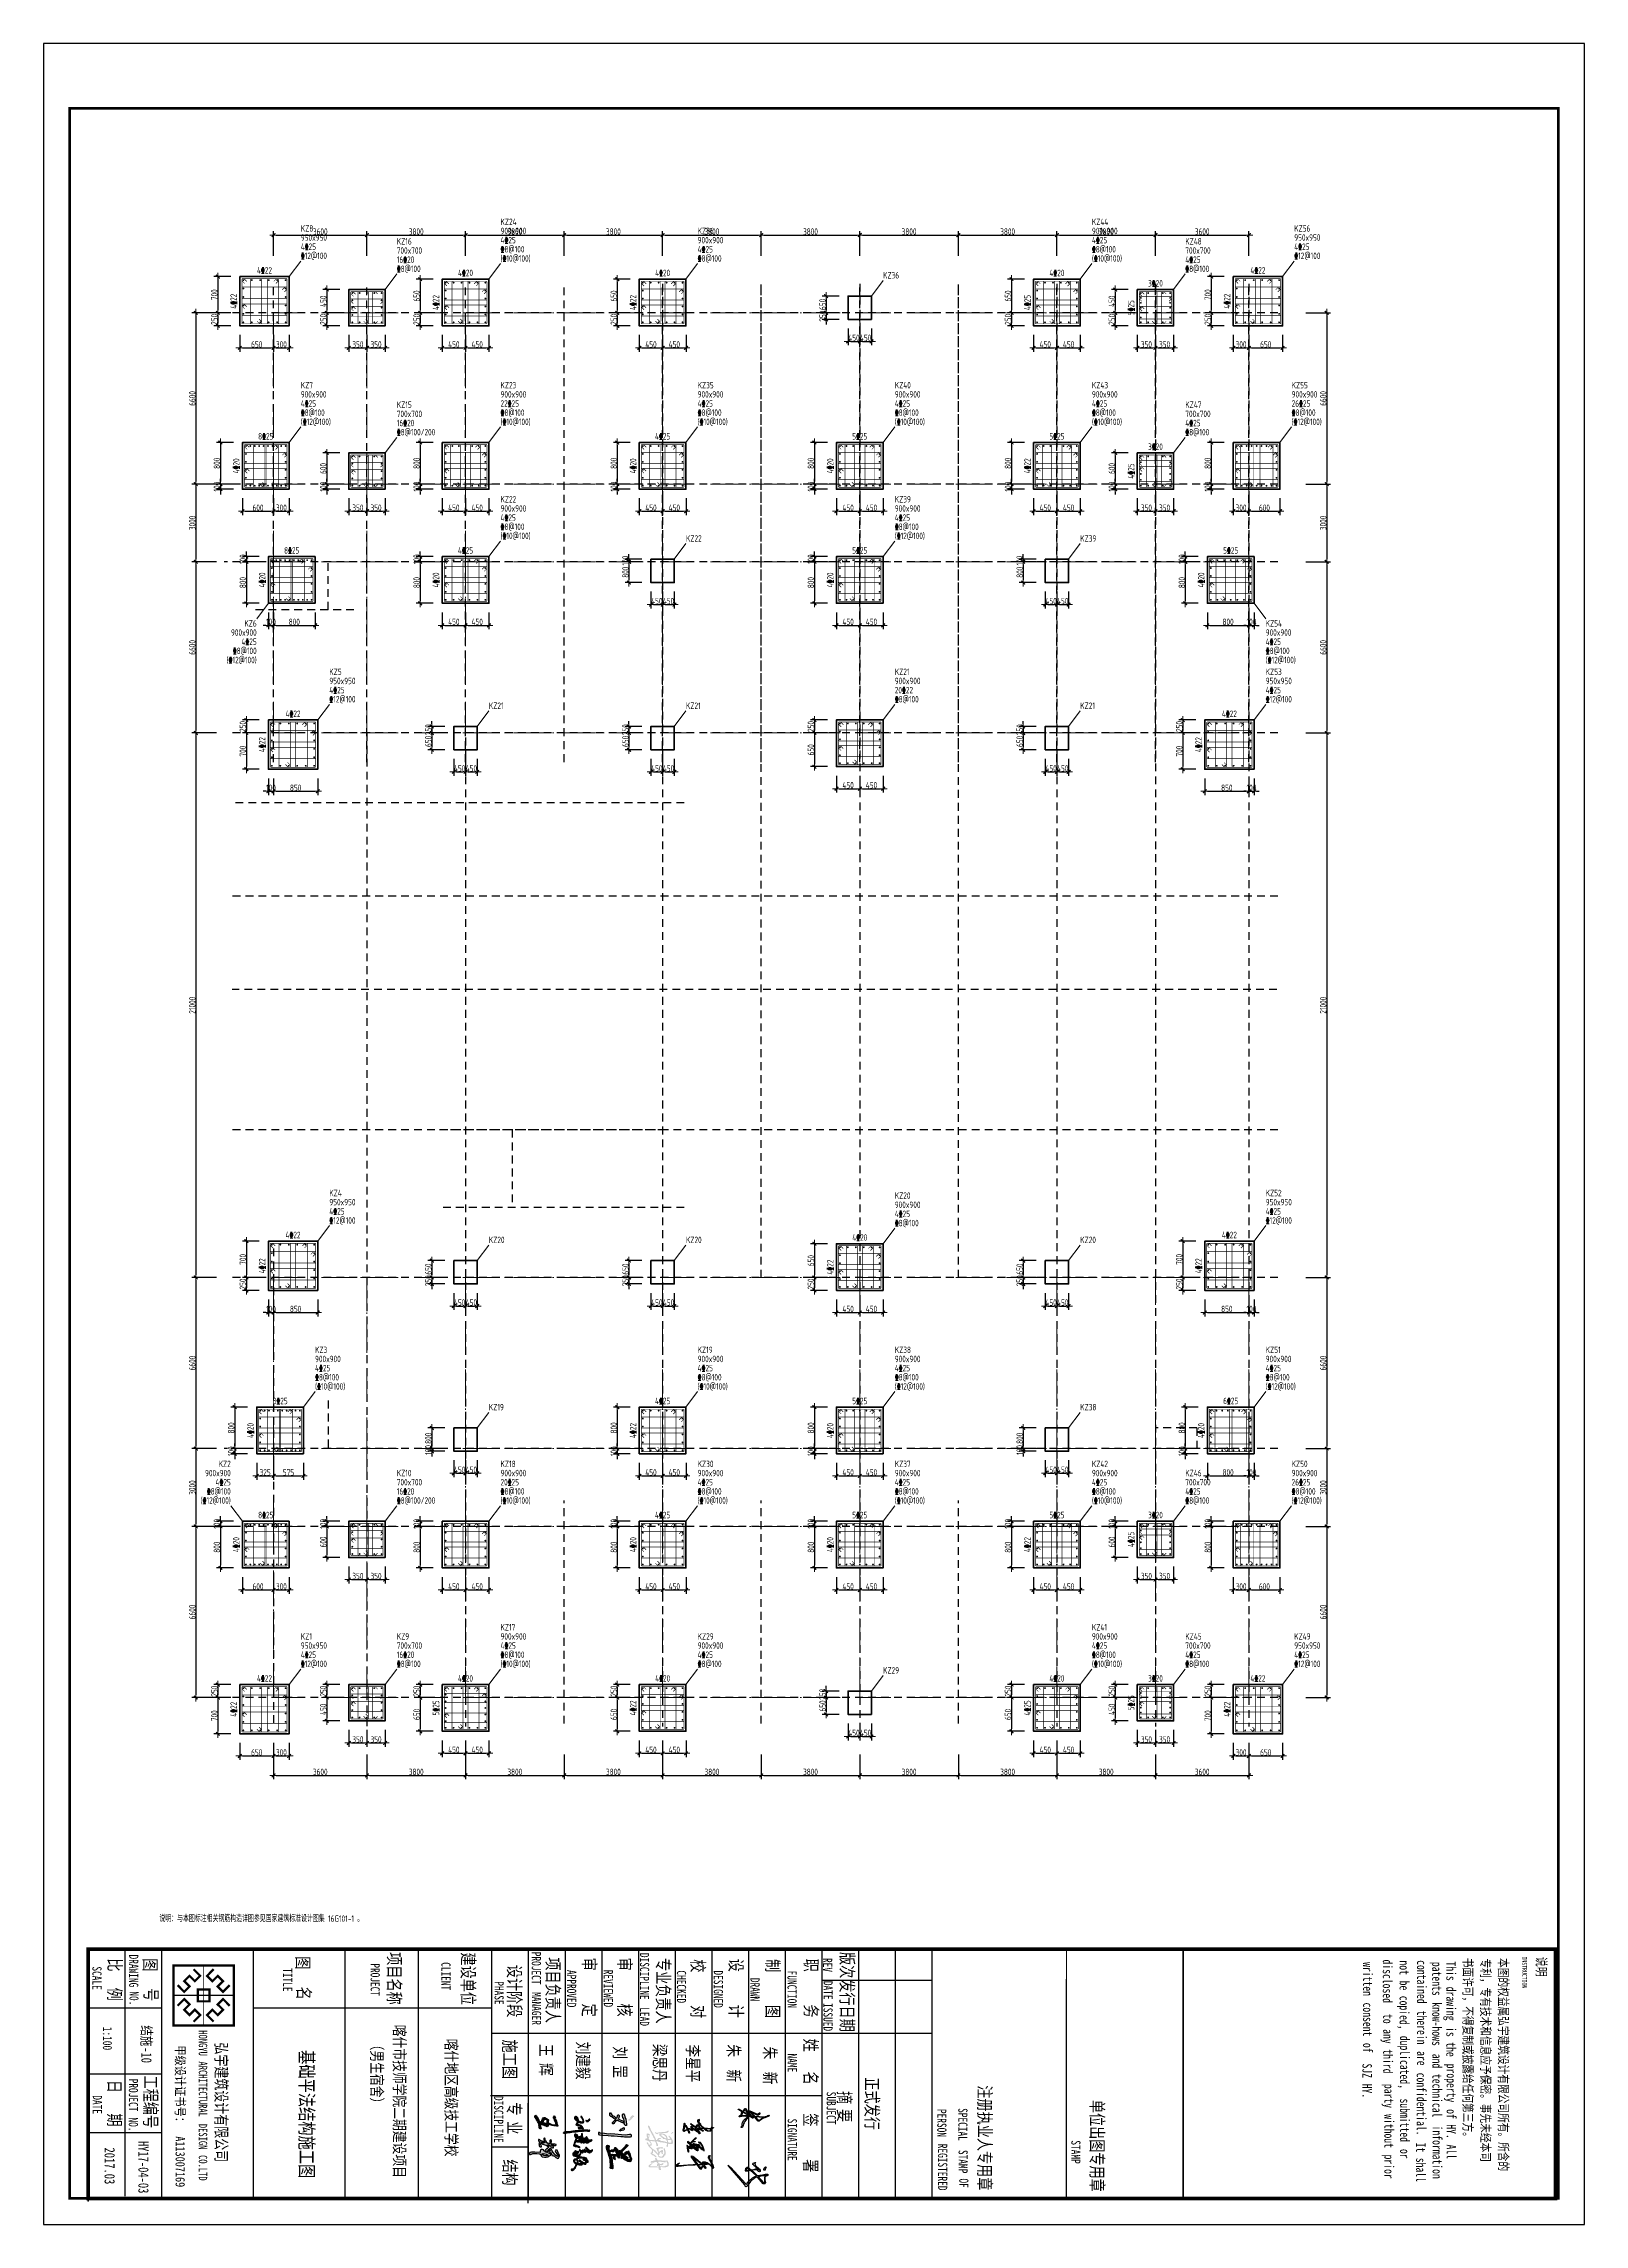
# Model space of a CAD drawing. Header units: millimetres. Extents: x 539196 to 807275, y 431843 to 1156631.
# Drawn here: x 603403 to 662803, y 768243 to 852343 of the extents above; entities that cross this region are included whole.
import ezdxf
from ezdxf.enums import TextEntityAlignment as Align

# ---------------------------------------------------------------- set-up
doc = ezdxf.new("R2010")
doc.units = ezdxf.units.MM
doc.header["$MEASUREMENT"] = 0
for name, pattern in [('DOTE', [2.42, 2, -0.2, 0.02, -0.2]), ('点划线', [1850, 1200, -300, 50, -300]), ('虚线', [500, 300, -200])]:
    doc.linetypes.add(name, pattern=pattern)
for name, color, linetype in [('DOTE', 1, 'DOTE'), ('PUB_TITLE', 4, 'Continuous'), ('SIG_TEXT', 7, 'Continuous'), ('TK', 9, 'Continuous')]:
    doc.layers.add(name, color=color, linetype=linetype)
for name, color, linetype, lineweight in [('柱原位标注', 7, 'Continuous', 18), ('柱尺寸标注', 3, 'Continuous', 18), ('柱标注引线', 2, 'Continuous', 18), ('柱箍筋', 1, 'Continuous', 25), ('柱纵筋', 1, 'Continuous', 70), ('柱集中标注', 2, 'Continuous', 18), ('砼柱', 2, 'Continuous', 35), ('网格', 9, '点划线', 18), ('说明文字', 7, 'Continuous', 18), ('轴线标注', 3, 'Continuous', 18)]:
    doc.layers.add(name, color=color, linetype=linetype, lineweight=lineweight)
doc.styles.add('-宋体', font='', dxfattribs={"width": 0.8})
doc.styles.add('_TEL_DIM', font='simhei.ttf', dxfattribs={"width": 0.8, "height": 3.5})
doc.styles.add('样式 1_yjk_yjk_yjk', font='yjkeng.shx', dxfattribs={"width": 0.7, "bigfont": 'yjkchn.shx'})
doc.styles.get('-宋体').set_extended_font_data('SimSun')
doc.dimstyles.new('盈建科结构_yjk_yjk_yjk', dxfattribs={"dimscale": 100, "dimtxt": 2.5, "dimasz": 1, "dimexe": 1.5, "dimexo": 0.625, "dimgap": 0.1, "dimtad": 1, "dimdec": 0, "dimrnd": 1, "dimzin": 0, "dimdsep": 46, "dimtxsty": '样式 1_yjk_yjk_yjk', "dimblk": '_yjkbk', "dimblk1": 'ARCHTICK', "dimblk2": 'ARCHTICK', "dimcen": 0.09, "dimadec": 0, "dimazin": 0, "dimtfac": 1, "dimtdec": 4, "dimtix": 1, "dimtmove": 2, "dimatfit": 3, "dimfxl": 0, "dimtolj": 1, "dimtzin": 0, "dimarcsym": 0})

msp = doc.modelspace()

# ---------------------------------------------------------------- texts
at = {"style": '-宋体', "width": 0.75}
for s, height, p in [('结施', 396.39, (607172.4, 775918.7)), ('-10', 396.39, (607172.4, 775073)), ('基础平法结构施工图', 537.07, (613279.3, 774963.6))]:
    msp.add_text(s, height=height, rotation=270, dxfattribs=at).set_placement(p)
at = {"layer": '柱原位标注', "linetype": 'Continuous', "style": '样式 1_yjk_yjk_yjk', "width": 0.7}
for s, p in [('4\x8422', (611917.6, 843399.2)), ('4\x8420', (619667.6, 843299.2)), ('4\x8420', (627267.6, 843299.2)), ('4\x8420', (642467.6, 843299.2)), ('4\x8422', (650217.6, 843399.2)), ('3\x8420', (646267.6, 842899.2)), ('8\x8425', (611967.6, 836999.2)), ('4\x8425', (627267.6, 836999.2)), ('5\x8425', (634867.6, 836999.2)), ('5\x8425', (642467.6, 836999.2)), ('3\x8420', (646267.6, 836599.2)), ('8\x8425', (612967.6, 832599.2)), ('4\x8425', (619667.6, 832599.2)), ('5\x8425', (634867.6, 832599.2)), ('5\x8425', (649167.6, 832599.2)), ('4\x8422', (613017.6, 826299.2)), ('4\x8422', (649117.6, 826299.2)), ('4\x8422', (613017.6, 806199.2)), ('4\x8422', (649117.6, 806199.2)), ('4\x8420', (634867.6, 806099.2)), ('8\x8425', (612517.6, 799799.2)), ('4\x8425', (627267.6, 799799.2)), ('5\x8425', (634867.6, 799799.2)), ('6\x8425', (649167.6, 799799.2)), ('8\x8425', (611967.6, 795399.2)), ('4\x8425', (627267.6, 795399.2)), ('5\x8425', (634867.6, 795399.2)), ('5\x8425', (642467.6, 795399.2)), ('3\x8420', (646267.6, 795399.2)), ('4\x8422', (611917.6, 789099.2)), ('4\x8420', (619667.6, 789099.2)), ('4\x8420', (627267.6, 789099.2)), ('4\x8420', (642467.6, 789099.2)), ('3\x8420', (646267.6, 789099.2)), ('4\x8422', (650217.6, 789099.2))]:
    msp.add_text(s, height=250, dxfattribs=at).set_placement(p, align=Align.BOTTOM_CENTER)
for s, p in [('4\x8422', (610927.6, 842409.2)), ('4\x8422', (618727.6, 842359.2)), ('4\x8422', (626327.6, 842359.2)), ('4\x8425', (641527.6, 842359.2)), ('5\x8425', (645527.6, 842159.2)), ('4\x8422', (649227.6, 842409.2)), ('4\x8420', (611027.6, 836059.2)), ('4\x8420', (626327.6, 836059.2)), ('4\x8420', (633927.6, 836059.2)), ('4\x8422', (641527.6, 836059.2)), ('4\x8425', (645527.6, 835859.2)), ('4\x8420', (612027.6, 831659.2)), ('4\x8420', (618727.6, 831659.2)), ('4\x8420', (633927.6, 831659.2)), ('4\x8420', (648227.6, 831659.2)), ('4\x8422', (612027.6, 825309.2)), ('4\x8422', (648127.6, 825309.2)), ('4\x8422', (612027.6, 805209.2)), ('4\x8422', (633927.6, 805159.2)), ('4\x8422', (648127.6, 805209.2)), ('4\x8420', (611577.6, 798859.2)), ('4\x8422', (626327.6, 798859.2)), ('4\x8420', (633927.6, 798859.2)), ('4\x8420', (648227.6, 798859.2)), ('4\x8425', (645527.6, 794659.2)), ('4\x8420', (611027.6, 794459.2)), ('4\x8420', (626327.6, 794459.2)), ('4\x8420', (633927.6, 794459.2)), ('4\x8422', (641527.6, 794459.2)), ('4\x8422', (610927.6, 788109.2)), ('5\x8425', (618727.6, 788159.2)), ('4\x8422', (626327.6, 788159.2)), ('4\x8425', (641527.6, 788159.2)), ('5\x8425', (645527.6, 788359.2)), ('4\x8422', (649227.6, 788109.2))]:
    msp.add_text(s, height=250, rotation=90.000003, dxfattribs=at).set_placement(p, align=Align.BOTTOM_CENTER)
at = {"layer": '柱集中标注', "linetype": 'Continuous', "style": '样式 1_yjk_yjk_yjk', "width": 0.7}
for s, p in [('KZ8', (613317.6, 845017.5)), ('900x900', (621017.6, 844917.5)), ('KZ24', (621017.6, 845270.2)), ('KZ36', (628617.6, 844917.5)), ('900x900', (643817.6, 844917.5)), ('KZ44', (643817.6, 845270.2)), ('KZ56', (651617.6, 845017.5)), ('4\x8425', (613317.6, 844312)), ('950x950', (613317.6, 844664.7)), ('700x700', (617017.6, 844164.7)), ('KZ16', (617017.6, 844517.5)), ('4\x8425', (621017.6, 844564.7)), ('\x848@100', (621017.6, 844212)), ('4\x8425', (628617.6, 844212)), ('900x900', (628617.6, 844564.7)), ('4\x8425', (643817.6, 844564.7)), ('\x848@100', (643817.6, 844212)), ('700x700', (647417.6, 844164.7)), ('KZ48', (647417.6, 844517.5)), ('4\x8425', (651617.6, 844312)), ('950x950', (651617.6, 844664.7)), ('\x8412@100', (613317.6, 843959.2)), ('16\x8420', (617017.6, 843812)), ('\x848@100', (617017.6, 843459.2)), ('(\x8410@100)', (621017.6, 843859.2)), ('\x848@100', (628617.6, 843859.2)), ('KZ36', (635767.6, 843209.2)), ('(\x8410@100)', (643817.6, 843859.2)), ('4\x8425', (647417.6, 843812)), ('\x848@100', (647417.6, 843459.2)), ('\x8412@100', (651617.6, 843959.2)), ('4\x8425', (613317.6, 838264.7)), ('900x900', (613317.6, 838617.5)), ('KZ7', (613317.6, 838970.2)), ('KZ15', (617017.6, 838217.5)), ('22\x8425', (621017.6, 838264.7)), ('900x900', (621017.6, 838617.5)), ('KZ23', (621017.6, 838970.2)), ('4\x8425', (628617.6, 838264.7)), ('900x900', (628617.6, 838617.5)), ('KZ35', (628617.6, 838970.2)), ('4\x8425', (636217.6, 838264.7)), ('900x900', (636217.6, 838617.5)), ('KZ40', (636217.6, 838970.2)), ('4\x8425', (643817.6, 838264.7)), ('900x900', (643817.6, 838617.5)), ('KZ43', (643817.6, 838970.2)), ('KZ47', (647417.6, 838217.5)), ('26\x8425', (651517.6, 838264.7)), ('900x900', (651517.6, 838617.5)), ('KZ55', (651517.6, 838970.2)), ('(\x8412@100)', (613317.6, 837559.2)), ('\x848@100', (613317.6, 837912)), ('16\x8420', (617017.6, 837512)), ('700x700', (617017.6, 837864.7)), ('(\x8410@100)', (621017.6, 837559.2)), ('\x848@100', (621017.6, 837912)), ('(\x8410@100)', (628617.6, 837559.2)), ('\x848@100', (628617.6, 837912)), ('(\x8410@100)', (636217.6, 837559.2)), ('\x848@100', (636217.6, 837912)), ('(\x8410@100)', (643817.6, 837559.2)), ('\x848@100', (643817.6, 837912)), ('700x700', (647417.6, 837864.7)), ('4\x8425', (647417.6, 837512)), ('(\x8412@100)', (651517.6, 837559.2)), ('\x848@100', (651517.6, 837912)), ('\x848@100/200', (617017.6, 837159.2)), ('\x848@100', (647417.6, 837159.2)), ('900x900', (621017.6, 834217.5)), ('KZ22', (621017.6, 834570.2)), ('900x900', (636217.6, 834217.5)), ('KZ39', (636217.6, 834570.2)), ('4\x8425', (621017.6, 833864.7)), ('(\x8410@100)', (621017.6, 833159.2)), ('\x848@100', (621017.6, 833512)), ('4\x8425', (636217.6, 833864.7)), ('(\x8412@100)', (636217.6, 833159.2)), ('\x848@100', (636217.6, 833512)), ('KZ22', (628167.6, 833059.2)), ('KZ39', (643367.6, 833059.2)), ('950x950', (614417.6, 827564.7)), ('KZ5', (614417.6, 827917.5)), ('900x900', (636217.6, 827564.7)), ('KZ21', (636217.6, 827917.5)), ('950x950', (650517.6, 827564.7)), ('KZ53', (650517.6, 827917.5)), ('4\x8425', (614417.6, 827212)), ('\x8412@100', (614417.6, 826859.2)), ('KZ21', (620567.6, 826609.2)), ('KZ21', (628167.6, 826609.2)), ('20\x8422', (636217.6, 827212)), ('\x848@100', (636217.6, 826859.2)), ('KZ21', (643367.6, 826609.2)), ('4\x8425', (650517.6, 827212)), ('\x8412@100', (650517.6, 826859.2)), ('4\x8425', (614417.6, 807112)), ('950x950', (614417.6, 807464.7)), ('KZ4', (614417.6, 807817.5)), ('900x900', (636217.6, 807364.7)), ('KZ20', (636217.6, 807717.5)), ('4\x8425', (650517.6, 807112)), ('950x950', (650517.6, 807464.7)), ('KZ52', (650517.6, 807817.5)), ('\x8412@100', (614417.6, 806759.2)), ('4\x8425', (636217.6, 807012)), ('\x848@100', (636217.6, 806659.2)), ('\x8412@100', (650517.6, 806759.2)), ('KZ20', (620567.6, 806009.2)), ('KZ20', (628167.6, 806009.2)), ('KZ20', (643367.6, 806009.2)), ('900x900', (613867.6, 801417.5)), ('KZ3', (613867.6, 801770.2)), ('900x900', (628617.6, 801417.5)), ('KZ19', (628617.6, 801770.2)), ('900x900', (636217.6, 801417.5)), ('KZ38', (636217.6, 801770.2)), ('900x900', (650517.6, 801417.5)), ('KZ51', (650517.6, 801770.2)), ('4\x8425', (613867.6, 801064.7)), ('(\x8410@100)', (613867.6, 800359.2)), ('\x848@100', (613867.6, 800712)), ('4\x8425', (628617.6, 801064.7)), ('(\x8410@100)', (628617.6, 800359.2)), ('\x848@100', (628617.6, 800712)), ('4\x8425', (636217.6, 801064.7)), ('(\x8412@100)', (636217.6, 800359.2)), ('\x848@100', (636217.6, 800712)), ('4\x8425', (650517.6, 801064.7)), ('(\x8412@100)', (650517.6, 800359.2)), ('\x848@100', (650517.6, 800712)), ('KZ19', (620567.6, 799559.2)), ('KZ38', (643367.6, 799559.2)), ('KZ10', (617017.6, 797017.5)), ('900x900', (621017.6, 797017.5)), ('KZ18', (621017.6, 797370.2)), ('900x900', (628617.6, 797017.5)), ('KZ30', (628617.6, 797370.2)), ('900x900', (636217.6, 797017.5)), ('KZ37', (636217.6, 797370.2)), ('900x900', (643817.6, 797017.5)), ('KZ42', (643817.6, 797370.2)), ('KZ46', (647417.6, 797017.5)), ('900x900', (651517.6, 797017.5)), ('KZ50', (651517.6, 797370.2)), ('16\x8420', (617017.6, 796312)), ('700x700', (617017.6, 796664.7)), ('20\x8425', (621017.6, 796664.7)), ('\x848@100', (621017.6, 796312)), ('4\x8425', (628617.6, 796664.7)), ('\x848@100', (628617.6, 796312)), ('4\x8425', (636217.6, 796664.7)), ('\x848@100', (636217.6, 796312)), ('4\x8425', (643817.6, 796664.7)), ('\x848@100', (643817.6, 796312)), ('700x700', (647417.6, 796664.7)), ('4\x8425', (647417.6, 796312)), ('26\x8425', (651517.6, 796664.7)), ('\x848@100', (651517.6, 796312)), ('\x848@100/200', (617017.6, 795959.2)), ('(\x8410@100)', (621017.6, 795959.2)), ('(\x8410@100)', (628617.6, 795959.2)), ('(\x8410@100)', (636217.6, 795959.2)), ('(\x8410@100)', (643817.6, 795959.2)), ('\x848@100', (647417.6, 795959.2)), ('(\x8412@100)', (651517.6, 795959.2)), ('KZ17', (621017.6, 791070.2)), ('KZ41', (643817.6, 791070.2)), ('950x950', (613317.6, 790364.7)), ('KZ1', (613317.6, 790717.5)), ('700x700', (617017.6, 790364.7)), ('KZ9', (617017.6, 790717.5)), ('4\x8425', (621017.6, 790364.7)), ('900x900', (621017.6, 790717.5)), ('900x900', (628617.6, 790364.7)), ('KZ29', (628617.6, 790717.5)), ('4\x8425', (643817.6, 790364.7)), ('900x900', (643817.6, 790717.5)), ('700x700', (647417.6, 790364.7)), ('KZ45', (647417.6, 790717.5)), ('950x950', (651617.6, 790364.7)), ('KZ49', (651617.6, 790717.5)), ('4\x8425', (613317.6, 790012)), ('\x8412@100', (613317.6, 789659.2)), ('16\x8420', (617017.6, 790012)), ('\x848@100', (617017.6, 789659.2)), ('(\x8410@100)', (621017.6, 789659.2)), ('\x848@100', (621017.6, 790012)), ('4\x8425', (628617.6, 790012)), ('\x848@100', (628617.6, 789659.2)), ('KZ29', (635767.6, 789409.2)), ('(\x8410@100)', (643817.6, 789659.2)), ('\x848@100', (643817.6, 790012)), ('4\x8425', (647417.6, 790012)), ('\x848@100', (647417.6, 789659.2)), ('4\x8425', (651617.6, 790012)), ('\x8412@100', (651617.6, 789659.2))]:
    msp.add_text(s, height=250, dxfattribs=at).set_placement(p, align=Align.BOTTOM_LEFT)
for s, p in [('KZ6', (611617.6, 830109.2)), ('900x900', (611617.6, 829756.5)), ('4\x8425', (611617.6, 829403.7)), ('(\x8412@100)', (611617.6, 828698.2)), ('\x848@100', (611617.6, 829051))]:
    msp.add_text(s, height=250, dxfattribs=at).set_placement(p, align=Align.TOP_RIGHT)
for s, p in [('KZ54', (650517.6, 830109.2)), ('4\x8425', (650517.6, 829403.7)), ('900x900', (650517.6, 829756.5)), ('(\x8412@100)', (650517.6, 828698.2)), ('\x848@100', (650517.6, 829051))]:
    msp.add_text(s, height=250, dxfattribs=at).set_placement(p, align=Align.TOP_LEFT)
for s, p in [('900x900', (610617.6, 797017.5)), ('KZ2', (610617.6, 797370.2)), ('\x848@100', (610617.6, 796312)), ('4\x8425', (610617.6, 796664.7)), ('(\x8412@100)', (610617.6, 795959.2))]:
    msp.add_text(s, height=250, dxfattribs=at).set_placement(p, align=Align.BOTTOM_RIGHT)
at = {"layer": '说明文字', "linetype": 'Continuous', "style": '样式 1_yjk_yjk_yjk', "width": 0.7}
msp.add_text('说明：与本图标注相关钢筋构造详图参见国家建筑标准设计图集 16G101-1 。', height=250, dxfattribs=at).set_placement((607867.6, 780159.2), align=Align.TOP_LEFT)

# ---------------------------------------------------------------- blocks, each defined once
blk = doc.blocks.new('logo')
at = {"color": 6}
blk.add_line((1004, 2011), (1004, 0), dxfattribs=at)
at = {"color": 6, "const_width": 74.6}
for points in [[(0, 2011), (2008, 2011), (2008, 0), (0, 0)], [(809, 1198), (1199, 1198), (1199, 813), (809, 813)]]:
    blk.add_lwpolyline(points, close=True, dxfattribs=at)
at = {"color": 6}
blk.add_lwpolyline([(0, 2011), (2008, 2011), (2008, 0), (0, 0)], close=True, dxfattribs=at)
for points, const_width in [([(660, 1874), (883, 1654), (704, 1475), (526, 1653), (350, 1477), (528, 1299), (350, 1120), (129, 1340)], 74.6), ([(1004, 2011), (1004, 0)], 15.2), ([(1348, 1874), (1125, 1654), (1304, 1475), (1482, 1653), (1658, 1477), (1480, 1299), (1659, 1120), (1879, 1340)], 74.6), ([(0, 1006), (2008, 1006)], 15.2), ([(660, 137), (883, 357), (704, 536), (526, 358), (350, 534), (528, 712), (350, 891), (129, 671)], 74.6), ([(1348, 137), (1125, 357), (1304, 536), (1482, 358), (1658, 534), (1480, 712), (1659, 891), (1879, 671)], 74.6)]:
    blk.add_lwpolyline(points, dxfattribs=dict(at, const_width=const_width))
blk = doc.blocks.new('qmzx01')
h = blk.add_hatch(color=256)
h.paths.add_polyline_path([(814930, 31810), (814638, 31524), (814644, 31539), (814668, 31584), (814889, 32014), (814872, 32035), (814815, 32118), (814751, 32167), (814700, 32148), (814712, 32126), (814741, 32066), (814801, 32001), (814548, 31441), (814558, 31411), (814578, 31401), (814598, 31416), (814931, 31730), (814926, 31558), (814703, 31367), (814659, 31325), (814592, 31277), (814540, 31234), (814456, 31184), (814397, 31149), (814396, 31123), (814396, 31106), (814421, 31095), (814502, 31028), (814521, 31015), (814545, 31008), (814593, 30941), (814450, 30687), (814442, 30665), (814440, 30639), (814443, 30625), (814475, 30625), (814475, 30639), (814634, 30900), (814661, 30880), (814698, 30865), (814772, 30847), (814813, 30833), (814857, 30789), (814895, 30738), (814926, 30695), (814959, 30693), (814987, 30712), (814974, 30751), (814951, 30892), (814938, 31016), (814942, 31085), (814948, 31126), (814953, 31194), (814948, 31288), (815003, 31260), (815049, 31207), (815178, 31068), (815254, 31008), (815370, 30953), (815391, 30936), (815490, 30907), (815568, 30898), (815593, 30896), (815633, 30886), (815677, 30853), (815707, 30836), (815733, 30845), (815749, 30881), (815728, 30926), (815623, 30971), (815474, 31010), (815406, 31036), (815309, 31084), (815227, 31163), (815160, 31214), (815095, 31268), (815030, 31310), (814963, 31339), (814962, 31467), (815082, 31627), (815082, 31659), (815052, 31682), (815019, 31674), (814977, 31631), (814988, 31778), (815291, 32045), (815291, 32115), (815281, 32145), (815179, 32273), (815153, 32306), (815118, 32336), (815070, 32415), (815055, 32437), (815058, 32460), (815067, 32509), (814942, 32792), (814935, 32806), (814919, 32819), (814905, 32822), (814889, 32819), (814860, 32803), (814887, 32725), (814929, 32652), (814954, 32572), (814981, 32503), (814985, 32468)])
h.paths.add_polyline_path([(815041, 32371), (815058, 32340), (815219, 32126), (815223, 32085), (815218, 32058), (814987, 31839)], flags=16)
h.paths.add_polyline_path([(814899, 31476), (814903, 31458), (814876, 31440), (814873, 31436), (814866, 31410), (814850, 31388), (814622, 30985), (814593, 31026), (814568, 31048), (814540, 31073), (814511, 31099), (814493, 31115), (814500, 31139), (814537, 31167), (814588, 31196), (814662, 31246), (814732, 31297), (814844, 31406), (814871, 31434)], flags=16)
h.paths.add_polyline_path([(814911, 31397), (814899, 31318), (814898, 31215), (814896, 31165), (814885, 31093), (814881, 31026), (814892, 30925), (814903, 30828), (814895, 30829), (814877, 30855), (814854, 30877), (814832, 30887), (814791, 30899), (814732, 30914), (814699, 30922), (814655, 30939)], flags=16)
for points in [[(814889, 32819), (814905, 32822), (814919, 32819), (814935, 32806), (814942, 32792), (815067, 32509), (815058, 32460), (815056, 32449), (815057, 32434), (815070, 32415), (815118, 32336), (815153, 32306), (815179, 32273), (815281, 32145), (815291, 32115), (815291, 32045), (814988, 31778), (814977, 31631), (815019, 31674), (815052, 31682), (815082, 31659), (815082, 31627), (814962, 31467), (814963, 31339), (815030, 31310), (815095, 31268), (815160, 31214), (815227, 31163), (815309, 31084), (815406, 31036), (815474, 31010), (815623, 30971), (815728, 30926), (815749, 30881), (815733, 30845), (815707, 30836), (815677, 30853), (815633, 30886), (815593, 30896), (815568, 30898), (815490, 30907), (815391, 30936), (815370, 30953), (815254, 31008), (815178, 31068), (815049, 31207), (815003, 31260), (814958, 31283), (814949, 31280), (814953, 31194), (814948, 31126), (814942, 31085), (814938, 31016), (814951, 30892), (814974, 30751), (814987, 30712), (814959, 30693), (814926, 30695), (814895, 30738), (814857, 30789), (814813, 30833), (814772, 30847), (814698, 30865), (814661, 30880), (814641, 30895), (814628, 30889), (814475, 30639), (814475, 30625), (814463, 30625), (814443, 30625), (814440, 30639), (814442, 30665), (814450, 30687), (814589, 30934), (814585, 30952), (814545, 31008), (814521, 31015), (814502, 31028), (814421, 31095), (814396, 31106), (814396, 31123), (814397, 31149), (814456, 31184), (814540, 31234), (814592, 31277), (814659, 31325), (814703, 31367), (814916, 31549), (814926, 31563), (814931, 31730), (814598, 31416), (814578, 31401), (814558, 31411), (814548, 31441), (814801, 32001), (814741, 32066), (814712, 32126), (814700, 32148), (814751, 32167), (814815, 32118), (814872, 32035), (814889, 32014), (814668, 31584), (814644, 31539), (814638, 31524), (814930, 31810), (814985, 32468), (814981, 32503), (814954, 32572), (814929, 32652), (814887, 32725), (814860, 32803), (814889, 32819)], [(814911, 31397), (814660, 30949), (814666, 30935), (814699, 30922), (814732, 30914), (814791, 30899), (814832, 30887), (814854, 30877), (814877, 30855), (814895, 30829), (814903, 30828), (814892, 30925), (814881, 31026), (814885, 31093), (814896, 31165), (814898, 31215), (814899, 31318), (814911, 31397)], [(815040, 32361), (814989, 31850), (814997, 31848), (815218, 32058), (815223, 32085), (815219, 32126), (815058, 32340), (815046, 32362)]]:
    blk.add_lwpolyline(points, close=True)
blk.add_lwpolyline([(814899, 31476), (814871, 31434), (814844, 31406), (814732, 31297), (814662, 31246), (814588, 31196), (814537, 31167), (814500, 31139), (814493, 31115), (814511, 31099), (814540, 31073), (814568, 31048), (814593, 31026), (814616, 30993), (814624, 30987), (814850, 31388), (814866, 31410), (814873, 31438), (814903, 31458), (814899, 31476)])
blk = doc.blocks.new('qmzx02')
h = blk.add_hatch(color=256)
h.paths.add_polyline_path([(813108, 27258), (813478, 27591), (813494, 27645), (813493, 27674), (813459, 27704), (813418, 27713), (813343, 27693), (813266, 27688), (813195, 27681), (813234, 27684), (813260, 27685), (813321, 27686), (813372, 27686), (813410, 27682), (813432, 27669), (813446, 27654), (813440, 27637), (813077, 27305), (813071, 27319), (813067, 27345), (813063, 27399), (813040, 27530), (813027, 27644), (813014, 27764), (813025, 27758), (813066, 27696), (813093, 27675), (813100, 27676), (813061, 27716), (813041, 27762), (813021, 27788), (813031, 27804), (813031, 27821), (812997, 27871), (812945, 27861), (812933, 27814), (812939, 27701), (812970, 27540), (813017, 27254), (812719, 26948), (812717, 26967), (812693, 27135), (812693, 27169), (812697, 27230), (812779, 27327), (812806, 27387), (812776, 27419), (812718, 27426), (812652, 27377), (812446, 27160), (812398, 27126), (812336, 27116), (812270, 27165), (812270, 27148), (812265, 27124), (812285, 27067), (812317, 27011), (812359, 26995), (812396, 27002), (812410, 27031), (812439, 27062), (812454, 27085), (812491, 27121), (812494, 27140), (812549, 27194), (812599, 27272), (812664, 27328), (812692, 27355), (812723, 27370), (812709, 27357), (812690, 27334), (812661, 27296), (812646, 27239), (812634, 27187), (812642, 27145), (812663, 27064), (812692, 26900), (812631, 26832), (812574, 26765), (812536, 26729), (812535, 26674), (812571, 26642), (812605, 26606), (812746, 26580), (812778, 26611), (812764, 26669), (812763, 26714), (812737, 26877), (813039, 27202), (813070, 27116), (813150, 26972), (813209, 26927), (813245, 26860), (813288, 26806), (813447, 26685), (813498, 26654), (813494, 26609), (812548, 25733), (812499, 25682), (812427, 25595), (812464, 25613), (813545, 26539), (813617, 26566), (813660, 26610), (813637, 26666), (813613, 26679), (813574, 26706), (813481, 26779), (813405, 26827), (813353, 26863), (813305, 26927), (813257, 26984), (813214, 27030), (813177, 27081), (813137, 27131), (813096, 27240)])
h.paths.add_polyline_path([(812698, 26846), (812701, 26820), (812712, 26731), (812723, 26633), (812700, 26631), (812684, 26645), (812610, 26682), (812613, 26731)], flags=16)
h.paths.add_polyline_path([(812704, 27692), (812687, 27692), (812631, 27698), (812617, 27701), (812589, 27722), (812536, 27748), (812522, 27718), (812541, 27697), (812573, 27668), (812595, 27647), (812626, 27626), (812658, 27627), (812675, 27621), (812714, 27622), (812717, 27653)], flags=17)
for points in [[(812270, 27165), (812336, 27116), (812398, 27126), (812446, 27160), (812652, 27377), (812718, 27426), (812776, 27419), (812806, 27387), (812779, 27327), (812697, 27230), (812693, 27169), (812693, 27135), (812717, 26967), (812719, 26948), (813017, 27254), (812970, 27540), (812939, 27701), (812933, 27814), (812945, 27861), (812997, 27871), (813031, 27821), (813031, 27804), (813021, 27788), (813041, 27762), (813061, 27716), (813099, 27677), (813168, 27678), (813266, 27688), (813343, 27693), (813418, 27713), (813459, 27704), (813493, 27674), (813494, 27645), (813478, 27591), (813108, 27258), (813096, 27240), (813137, 27131), (813177, 27081), (813214, 27030), (813257, 26984), (813305, 26927), (813353, 26863), (813405, 26827), (813481, 26779), (813574, 26706), (813613, 26679), (813637, 26666), (813660, 26610), (813617, 26566), (813545, 26539), (812464, 25613), (812427, 25595), (812499, 25682), (812548, 25733), (813494, 26609), (813498, 26654), (813447, 26685), (813288, 26806), (813245, 26860), (813209, 26927), (813150, 26972), (813070, 27116), (813039, 27202), (812737, 26877), (812763, 26714), (812764, 26669), (812778, 26611), (812746, 26580), (812605, 26606), (812571, 26642), (812535, 26674), (812536, 26729), (812574, 26765), (812631, 26832), (812692, 26900), (812663, 27064), (812642, 27145), (812634, 27187), (812646, 27239), (812661, 27296), (812690, 27334), (812709, 27357), (812723, 27370), (812692, 27355), (812664, 27328), (812599, 27272), (812549, 27194), (812494, 27140), (812491, 27121), (812454, 27085), (812439, 27062), (812410, 27031), (812396, 27002), (812359, 26995), (812317, 27011), (812285, 27067), (812265, 27124), (812270, 27148)], [(813077, 27305), (813440, 27637), (813446, 27654), (813432, 27669), (813410, 27682), (813372, 27686), (813321, 27686), (813260, 27685), (813234, 27684), (813124, 27676), (813093, 27675), (813066, 27696), (813025, 27758), (813014, 27764), (813027, 27644), (813040, 27530), (813063, 27399), (813067, 27345), (813071, 27319)], [(812698, 26846), (812613, 26731), (812610, 26682), (812684, 26645), (812700, 26631), (812723, 26633), (812712, 26731), (812701, 26820)]]:
    blk.add_lwpolyline(points, close=True)
blk.add_lwpolyline([(812536, 27748), (812589, 27722), (812617, 27701), (812631, 27698), (812687, 27692), (812704, 27692), (812717, 27653), (812714, 27622), (812675, 27621), (812658, 27627), (812626, 27626), (812595, 27647), (812573, 27668), (812541, 27697), (812522, 27718), (812536, 27748)])
blk = doc.blocks.new('A$C252E1BA3')
at = {"layer": 'SIG_TEXT', "lineweight": 25}
h = blk.add_hatch(color=1, dxfattribs=at)
h.paths.add_polyline_path([(714, 923), (714, 955), (703, 985), (663, 987), (649, 968), (645, 925), (665, 806), (658, 688), (635, 489), (625, 371), (635, 296), (614, 177), (610, 59), (589, 24), (575, 23), (590, 0), (649, 0), (661, 32), (670, 132), (680, 291), (683, 376), (685, 473), (704, 664), (710, 734), (714, 775), (713, 834)])
h.paths.add_polyline_path([(519, 755), (494, 770), (466, 772), (443, 747), (464, 722), (482, 680), (508, 646), (531, 624), (544, 634), (538, 661), (530, 678), (527, 712)])
h.paths.add_polyline_path([(269, 826), (188, 813), (122, 784), (75, 778), (40, 763), (36, 755), (34, 732), (48, 715), (88, 722), (136, 732), (180, 754), (241, 771), (282, 781), (275, 761), (250, 734), (231, 702), (212, 648), (194, 609), (181, 596), (144, 611), (107, 619), (76, 621), (61, 605), (63, 580), (92, 569), (140, 555), (157, 540), (135, 501), (104, 467), (80, 414), (34, 384), (3, 364), (0, 340), (26, 336), (83, 339), (106, 368), (120, 400), (167, 461), (202, 519), (221, 492), (233, 475), (264, 448), (290, 420), (320, 420), (341, 426), (324, 459), (286, 481), (254, 523), (224, 561), (239, 589), (280, 678), (310, 744), (328, 778), (346, 781), (384, 805), (382, 841), (335, 841)])
h.paths.add_polyline_path([(141, 1026), (124, 1040), (124, 1059), (105, 1069), (89, 1035), (67, 1039), (84, 998), (116, 964), (134, 945), (166, 948), (186, 904), (228, 885), (240, 917), (225, 949), (200, 977), (165, 1005)])
h = blk.add_hatch(color=1, dxfattribs=at)
h.paths.add_polyline_path([(1089, 717), (1119, 691), (1135, 689), (1151, 694), (1152, 711), (1074, 789), (982, 880), (961, 875), (950, 840), (967, 819), (998, 804), (1032, 771)])
h.paths.add_polyline_path([(1320, 486), (1311, 447), (1322, 429), (1376, 457), (1387, 482), (1393, 503), (1372, 510), (1353, 501)])
h.paths.add_polyline_path([(1126, 325), (1068, 313), (1007, 316), (974, 303), (965, 272), (974, 250), (996, 240), (1048, 240), (1092, 251), (1144, 271), (1197, 289), (1272, 313), (1354, 336), (1414, 347), (1478, 352), (1524, 360), (1557, 361), (1597, 361), (1634, 351), (1661, 371), (1676, 410), (1661, 428), (1590, 430), (1518, 423), (1469, 414), (1422, 405), (1354, 401), (1302, 383), (1244, 364), (1204, 345), (1173, 339), (1164, 350), (1158, 370), (1158, 385), (1164, 415), (1164, 439), (1164, 455), (1123, 472), (1102, 469), (1090, 452), (1106, 417), (1106, 392), (1120, 358)])
blk.add_hatch(color=1, dxfattribs=at).paths.add_polyline_path([(1316, 759), (1340, 792), (1351, 810), (1380, 837), (1379, 866), (1361, 870), (1335, 873), (1320, 856), (1305, 836), (1286, 808), (1271, 790), (1257, 784), (1240, 790), (1246, 815), (1251, 837), (1229, 845), (1210, 852), (1190, 853), (1169, 844), (1157, 835), (1178, 808), (1202, 780), (1229, 769), (1246, 764), (1258, 751), (1246, 750), (1235, 726), (1216, 721), (1185, 711), (1161, 690), (1140, 690), (1132, 672), (1118, 659), (1125, 632), (1139, 622), (1174, 631), (1206, 655), (1224, 659), (1225, 642), (1224, 622), (1216, 619), (1181, 602), (1137, 584), (1104, 569), (1062, 545), (1051, 538), (1031, 507), (1038, 491), (1079, 481), (1108, 499), (1141, 516), (1188, 533), (1221, 559), (1234, 564), (1235, 538), (1240, 513), (1243, 475), (1240, 441), (1235, 413), (1235, 399), (1250, 395), (1275, 395), (1286, 431), (1292, 490), (1295, 540), (1291, 572), (1305, 575), (1343, 586), (1349, 618), (1335, 641), (1310, 648), (1297, 634), (1275, 619), (1263, 624), (1265, 639), (1257, 658), (1234, 669), (1245, 670), (1273, 683), (1310, 695), (1349, 679), (1364, 683), (1349, 708), (1342, 725), (1349, 725), (1373, 756), (1406, 793), (1438, 864), (1451, 941), (1422, 985), (1380, 996), (1331, 980), (1216, 947), (1192, 931), (1153, 914), (1149, 892), (1155, 874), (1175, 867), (1194, 872), (1201, 883), (1260, 909), (1338, 932), (1383, 943), (1400, 925), (1393, 876), (1374, 818), (1338, 747), (1300, 727), (1301, 742)])
at = {"layer": 'SIG_TEXT', "color": 1, "lineweight": 25}
for points in [[(328, 778), (310, 744), (280, 678), (239, 589), (224, 561), (254, 523), (286, 481), (324, 459), (341, 426), (320, 420), (290, 420), (264, 448), (233, 475), (221, 492), (202, 519), (167, 461), (120, 400), (106, 368), (83, 339), (26, 336), (0, 340), (3, 364), (34, 384), (80, 414), (104, 467), (135, 501), (157, 540), (140, 555), (92, 569), (63, 580), (61, 605), (76, 621), (107, 619), (144, 611), (181, 596), (194, 609), (212, 648), (231, 702), (250, 734), (275, 761), (282, 781), (241, 771), (180, 754), (136, 732), (88, 722), (48, 715), (34, 732), (36, 755), (40, 763)], [(40, 763), (75, 778), (122, 784), (188, 813), (269, 826), (335, 841), (382, 841), (384, 805), (346, 781), (328, 778)], [(519, 755), (527, 712), (530, 678), (538, 661), (544, 634), (531, 624), (508, 646), (482, 680), (464, 722), (443, 747), (466, 772), (494, 770), (519, 755)], [(703, 985), (663, 987), (649, 968), (645, 925), (665, 806), (658, 688), (635, 489), (625, 371), (635, 296), (614, 177), (610, 59), (589, 24), (575, 23), (590, 0), (649, 0), (661, 32), (670, 132), (680, 291), (683, 376), (685, 473), (704, 664), (710, 734), (714, 775), (713, 834), (714, 923), (714, 955), (703, 985)], [(982, 880), (1074, 789), (1152, 711), (1151, 694), (1135, 689), (1119, 691), (1089, 717), (1032, 771), (998, 804), (967, 819), (950, 840), (961, 875), (982, 880)], [(1342, 725), (1349, 708), (1364, 683), (1349, 679), (1310, 695), (1273, 683), (1245, 670), (1234, 669), (1257, 658), (1265, 639), (1263, 624), (1275, 619), (1297, 634), (1310, 648), (1335, 641), (1349, 618), (1343, 586), (1305, 575), (1291, 572), (1295, 540), (1292, 490), (1286, 431), (1275, 395), (1250, 395), (1235, 399), (1235, 413), (1240, 441), (1243, 475), (1240, 513), (1235, 538), (1234, 564), (1221, 559), (1188, 533), (1141, 516), (1108, 499), (1079, 481), (1038, 491), (1031, 507), (1051, 538), (1062, 545), (1104, 569), (1137, 584), (1181, 602), (1216, 619), (1224, 622), (1225, 642), (1224, 659), (1224, 659), (1206, 655), (1174, 631), (1139, 622), (1125, 632), (1118, 659), (1132, 672), (1140, 690), (1161, 690), (1185, 711), (1216, 721), (1235, 726), (1246, 750), (1258, 751), (1246, 764), (1229, 769), (1202, 780), (1178, 808), (1157, 835), (1169, 844), (1190, 853), (1210, 852), (1229, 845), (1251, 837), (1246, 815), (1240, 790), (1257, 784), (1271, 790), (1286, 808), (1305, 836), (1320, 856), (1335, 873), (1361, 870), (1379, 866), (1380, 837), (1351, 810), (1340, 792), (1316, 759), (1301, 742), (1300, 727)], [(1342, 725), (1349, 725), (1373, 756), (1406, 793), (1438, 864), (1451, 941), (1422, 985), (1380, 996), (1331, 980), (1216, 947), (1192, 931), (1153, 914), (1149, 892), (1155, 874), (1175, 867), (1194, 872), (1201, 883)], [(1201, 883), (1260, 909), (1338, 932), (1383, 943), (1400, 925), (1393, 876), (1374, 818), (1338, 747), (1300, 727), (1309, 727)], [(1123, 472), (1164, 455), (1164, 439), (1164, 415), (1158, 385), (1158, 370), (1164, 350), (1173, 339), (1204, 345), (1244, 364), (1302, 383), (1354, 401), (1422, 405), (1469, 414), (1518, 423), (1590, 430), (1661, 428), (1676, 410), (1661, 371), (1634, 351), (1597, 361), (1557, 361), (1524, 360), (1478, 352), (1414, 347), (1354, 336), (1272, 313), (1197, 289), (1144, 271), (1092, 251), (1048, 240), (996, 240), (974, 250), (965, 272), (974, 303), (1007, 316), (1068, 313), (1126, 325), (1120, 358), (1106, 392), (1106, 417), (1090, 452), (1102, 469), (1123, 472)], [(1353, 501), (1320, 486), (1311, 447), (1322, 429), (1376, 457), (1387, 482), (1393, 503), (1372, 510), (1353, 501)]]:
    blk.add_lwpolyline(points, dxfattribs=at)
blk = doc.blocks.new('lxp')
h = blk.add_hatch(color=256)
h.paths.add_polyline_path([(28573, 14707), (28573, 14711), (28573, 14720), (28573, 14721), (28573, 14723), (28573, 14725), (28572, 14726), (28571, 14727), (28569, 14727), (28567, 14726), (28564, 14725), (28564, 14727), (28564, 14729), (28563, 14730), (28561, 14731), (28559, 14734), (28556, 14737), (28554, 14740), (28553, 14740), (28553, 14738), (28553, 14735), (28553, 14732), (28551, 14731), (28551, 14727), (28553, 14730), (28554, 14729), (28558, 14728), (28558, 14716), (28557, 14708), (28557, 14691), (28551, 14683), (28545, 14677), (28542, 14673), (28539, 14672), (28536, 14670), (28533, 14669), (28526, 14662), (28523, 14660), (28521, 14660), (28518, 14661), (28517, 14662), (28512, 14662), (28511, 14663), (28508, 14660), (28511, 14659), (28512, 14658), (28512, 14655), (28515, 14654), (28517, 14654), (28519, 14654), (28523, 14655), (28529, 14659), (28534, 14662), (28540, 14668), (28548, 14674), (28552, 14678), (28556, 14683), (28556, 14669), (28556, 14668), (28542, 14658), (28538, 14654), (28537, 14650), (28542, 14647), (28548, 14646), (28551, 14645), (28546, 14636), (28537, 14623), (28533, 14619), (28532, 14618), (28533, 14616), (28537, 14616), (28537, 14619), (28542, 14624), (28547, 14632), (28550, 14637), (28553, 14641), (28555, 14642), (28556, 14643), (28557, 14643), (28559, 14642), (28561, 14638), (28562, 14637), (28560, 14634), (28550, 14622), (28548, 14622), (28547, 14621), (28546, 14619), (28547, 14618), (28550, 14618), (28552, 14619), (28554, 14619), (28557, 14620), (28561, 14622), (28565, 14624), (28567, 14625), (28569, 14624), (28567, 14622), (28564, 14617), (28560, 14614), (28559, 14610), (28559, 14604), (28561, 14600), (28560, 14600), (28557, 14599), (28552, 14597), (28548, 14593), (28542, 14589), (28540, 14587), (28537, 14585), (28534, 14584), (28531, 14584), (28529, 14582), (28531, 14580), (28538, 14580), (28541, 14580), (28546, 14579), (28549, 14578), (28555, 14578), (28559, 14577), (28565, 14575), (28570, 14575), (28573, 14576), (28574, 14578), (28574, 14581), (28572, 14586), (28565, 14599), (28566, 14599), (28568, 14599), (28570, 14601), (28572, 14602), (28575, 14604), (28577, 14604), (28580, 14605), (28582, 14605), (28584, 14607), (28584, 14609), (28582, 14609), (28580, 14609), (28576, 14608), (28573, 14607), (28569, 14604), (28564, 14602), (28563, 14602), (28562, 14604), (28562, 14610), (28562, 14612), (28566, 14615), (28569, 14622), (28571, 14625), (28571, 14626), (28568, 14628), (28566, 14626), (28564, 14626), (28561, 14625), (28558, 14623), (28555, 14621), (28553, 14621), (28552, 14621), (28553, 14623), (28558, 14629), (28561, 14632), (28567, 14638), (28575, 14647), (28579, 14654), (28583, 14660), (28587, 14664), (28587, 14665), (28587, 14666), (28584, 14666), (28581, 14665), (28577, 14663), (28574, 14662), (28570, 14660), (28566, 14657), (28562, 14653), (28561, 14653), (28561, 14657), (28562, 14660), (28568, 14673), (28571, 14679), (28573, 14681), (28573, 14684), (28570, 14684), (28568, 14682), (28565, 14677), (28563, 14675), (28560, 14672), (28559, 14672), (28559, 14688), (28566, 14694), (28569, 14699)])
h.paths.add_polyline_path([(28562, 14697), (28560, 14695), (28560, 14700), (28561, 14716), (28561, 14728), (28561, 14728), (28561, 14728), (28562, 14727), (28564, 14723), (28564, 14722), (28566, 14723), (28567, 14724), (28568, 14725), (28571, 14724), (28571, 14712), (28569, 14708)], flags=16)
h.paths.add_polyline_path([(28564, 14672), (28564, 14670), (28563, 14667), (28562, 14665), (28561, 14664), (28560, 14664), (28559, 14668), (28560, 14669), (28562, 14671)], flags=16)
h.paths.add_polyline_path([(28556, 14665), (28557, 14663), (28558, 14662), (28558, 14658), (28556, 14654), (28555, 14650), (28553, 14648), (28551, 14648), (28550, 14648), (28547, 14649), (28545, 14649), (28543, 14650), (28541, 14651), (28543, 14653), (28545, 14656), (28546, 14657), (28549, 14658), (28551, 14660)], flags=16)
h.paths.add_polyline_path([(28580, 14661), (28580, 14660), (28578, 14657), (28573, 14650), (28568, 14643), (28566, 14641), (28565, 14641), (28564, 14641), (28562, 14643), (28562, 14646), (28562, 14647), (28562, 14648), (28564, 14650), (28566, 14652), (28569, 14654), (28571, 14657), (28574, 14658), (28577, 14659), (28579, 14661)], flags=16)
h.paths.add_polyline_path([(28563, 14597), (28564, 14595), (28567, 14588), (28571, 14581), (28569, 14579), (28565, 14579), (28559, 14580), (28552, 14581), (28547, 14581), (28544, 14582), (28540, 14582), (28540, 14583), (28544, 14586), (28550, 14590), (28555, 14594), (28562, 14597)], flags=16)
blk.add_hatch(color=256).paths.add_polyline_path([(28635, 14617), (28636, 14620), (28633, 14625), (28632, 14628), (28631, 14633), (28631, 14641), (28630, 14640), (28630, 14627), (28629, 14626), (28612, 14645), (28610, 14645), (28610, 14642)])
h = blk.add_hatch(color=256)
h.paths.add_polyline_path([(28673, 14679), (28677, 14685), (28679, 14687), (28680, 14688), (28680, 14690), (28676, 14690), (28661, 14684), (28648, 14679), (28640, 14673), (28635, 14669), (28633, 14660), (28633, 14659), (28634, 14659), (28641, 14670), (28659, 14680), (28667, 14683), (28671, 14685), (28672, 14684), (28661, 14667), (28652, 14665), (28648, 14660), (28644, 14641), (28644, 14637), (28642, 14634), (28640, 14630), (28642, 14628), (28652, 14638), (28654, 14638), (28652, 14635), (28645, 14621), (28635, 14607), (28630, 14600), (28632, 14598), (28634, 14598), (28662, 14630), (28662, 14628), (28661, 14624), (28653, 14620), (28651, 14614), (28659, 14605), (28654, 14599), (28651, 14598), (28649, 14596), (28652, 14594), (28657, 14596), (28665, 14597), (28684, 14601), (28687, 14604), (28685, 14605), (28679, 14605), (28670, 14602), (28659, 14600), (28658, 14600), (28661, 14602), (28665, 14608), (28668, 14617), (28668, 14623), (28666, 14625), (28664, 14626), (28666, 14633), (28670, 14639), (28677, 14648), (28679, 14652), (28679, 14655), (28677, 14657), (28674, 14658), (28672, 14657), (28670, 14656), (28667, 14656), (28666, 14654), (28665, 14650), (28664, 14645), (28664, 14642), (28664, 14637), (28662, 14636), (28653, 14625), (28651, 14623), (28652, 14626), (28656, 14634), (28656, 14638), (28656, 14640), (28655, 14641), (28651, 14641), (28651, 14642), (28656, 14648), (28660, 14655), (28662, 14659), (28663, 14664), (28663, 14665), (28668, 14671)])
h.paths.add_polyline_path([(28659, 14662), (28658, 14661), (28655, 14657), (28652, 14651), (28648, 14645), (28647, 14646), (28648, 14649), (28651, 14658), (28653, 14661), (28656, 14663), (28658, 14663)], flags=16)
h.paths.add_polyline_path([(28670, 14654), (28673, 14654), (28675, 14654), (28675, 14653), (28674, 14650), (28673, 14648), (28670, 14645), (28668, 14641), (28667, 14641), (28667, 14644), (28668, 14650), (28669, 14653)], flags=16)
h.paths.add_polyline_path([(28665, 14621), (28666, 14620), (28665, 14619), (28665, 14617), (28664, 14614), (28664, 14612), (28663, 14611), (28662, 14612), (28663, 14613), (28663, 14617), (28663, 14620)], flags=16)
h.paths.add_polyline_path([(28660, 14619), (28660, 14617), (28660, 14614), (28659, 14611), (28656, 14615), (28657, 14617), (28660, 14619)], flags=16)
h = blk.add_hatch(color=256)
h.paths.add_polyline_path([(28760, 14690), (28755, 14694), (28755, 14697), (28755, 14703), (28749, 14707), (28755, 14716), (28759, 14722), (28767, 14731), (28776, 14737), (28776, 14739), (28771, 14740), (28759, 14737), (28720, 14718), (28714, 14718), (28708, 14722), (28705, 14721), (28705, 14719), (28711, 14715), (28715, 14712), (28720, 14714), (28725, 14717), (28737, 14724), (28746, 14728), (28759, 14732), (28763, 14734), (28766, 14734), (28766, 14734), (28762, 14729), (28758, 14725), (28751, 14716), (28745, 14707), (28742, 14706), (28743, 14703), (28743, 14701), (28740, 14694), (28741, 14682), (28747, 14680), (28751, 14682), (28754, 14682), (28754, 14679), (28742, 14667), (28723, 14644), (28710, 14628), (28708, 14621), (28715, 14621), (28730, 14632), (28754, 14650), (28754, 14629), (28756, 14601), (28759, 14576), (28761, 14551), (28760, 14542), (28755, 14546), (28748, 14555), (28750, 14547), (28756, 14538), (28761, 14535), (28765, 14539), (28765, 14548), (28764, 14565), (28761, 14593), (28758, 14638), (28757, 14646), (28757, 14653), (28765, 14658), (28779, 14668), (28782, 14673), (28775, 14675), (28770, 14678), (28765, 14684), (28765, 14686), (28766, 14688), (28774, 14694), (28776, 14696), (28775, 14699), (28773, 14698), (28767, 14694)])
h.paths.add_polyline_path([(28758, 14687), (28756, 14687), (28757, 14689), (28758, 14688)], flags=16)
h.paths.add_polyline_path([(28762, 14684), (28763, 14684), (28763, 14682), (28766, 14679), (28772, 14673), (28775, 14671), (28772, 14668), (28769, 14666), (28764, 14663), (28760, 14659), (28757, 14658), (28757, 14678), (28762, 14683)], flags=16)
h.paths.add_polyline_path([(28753, 14685), (28747, 14683), (28744, 14685), (28744, 14691), (28744, 14698), (28746, 14700), (28750, 14696), (28752, 14692), (28753, 14688)], flags=16)
h.paths.add_polyline_path([(28754, 14674), (28754, 14663), (28754, 14655), (28745, 14648), (28728, 14635), (28717, 14627), (28714, 14627), (28716, 14631), (28724, 14639), (28737, 14655), (28753, 14674)], flags=16)
h.paths.add_polyline_path([(28751, 14700), (28749, 14700), (28748, 14703), (28748, 14703), (28751, 14701)], flags=16)
for points in [[(28512, 14662), (28517, 14662), (28518, 14661), (28521, 14660), (28523, 14660), (28526, 14662), (28533, 14669), (28536, 14670), (28539, 14672), (28542, 14673), (28545, 14677), (28551, 14683), (28557, 14691), (28557, 14708), (28558, 14716), (28558, 14728), (28554, 14729), (28553, 14730), (28551, 14727), (28551, 14731), (28553, 14732), (28553, 14735), (28553, 14738), (28553, 14740), (28554, 14740), (28556, 14737), (28559, 14734), (28561, 14731), (28563, 14730), (28564, 14729), (28564, 14727), (28564, 14725), (28567, 14726), (28569, 14727), (28571, 14727), (28572, 14726), (28573, 14725), (28573, 14723), (28573, 14721), (28573, 14720), (28573, 14711), (28573, 14707), (28569, 14699), (28566, 14694), (28559, 14688), (28559, 14672), (28560, 14672), (28563, 14675), (28565, 14677), (28568, 14682), (28570, 14684), (28573, 14684), (28573, 14681), (28571, 14679), (28568, 14673), (28562, 14660), (28561, 14657), (28561, 14653), (28562, 14653), (28566, 14657), (28570, 14660), (28574, 14662), (28577, 14663), (28581, 14665), (28584, 14666), (28587, 14666), (28587, 14665), (28587, 14664), (28583, 14660), (28579, 14654), (28575, 14647), (28567, 14638), (28561, 14632), (28558, 14629), (28553, 14623), (28552, 14621), (28553, 14621), (28555, 14621), (28558, 14623), (28561, 14625), (28564, 14626), (28566, 14626), (28568, 14628), (28571, 14626), (28571, 14625), (28569, 14622), (28566, 14615), (28562, 14612), (28562, 14610), (28562, 14604), (28563, 14602), (28564, 14602), (28569, 14604), (28573, 14607), (28576, 14608), (28580, 14609), (28582, 14609), (28584, 14609), (28584, 14607), (28582, 14605), (28580, 14605), (28577, 14604), (28575, 14604), (28572, 14602), (28570, 14601), (28568, 14599), (28566, 14599), (28565, 14599), (28572, 14586), (28574, 14581), (28574, 14578), (28573, 14576), (28570, 14575), (28565, 14575), (28559, 14577), (28555, 14578), (28549, 14578), (28546, 14579), (28541, 14580), (28538, 14580), (28531, 14580), (28529, 14582), (28531, 14584), (28534, 14584), (28537, 14585), (28540, 14587), (28542, 14589), (28548, 14593), (28552, 14597), (28557, 14599), (28560, 14600), (28561, 14600), (28559, 14604), (28559, 14610), (28560, 14614), (28564, 14617), (28567, 14622), (28569, 14624), (28567, 14625), (28565, 14624), (28561, 14622), (28557, 14620), (28554, 14619), (28552, 14619), (28550, 14618), (28547, 14618), (28546, 14619), (28547, 14621), (28548, 14622), (28550, 14622), (28560, 14634), (28562, 14637), (28561, 14638), (28559, 14642), (28557, 14643), (28556, 14643), (28555, 14642), (28553, 14641), (28550, 14637), (28547, 14632), (28542, 14624), (28537, 14619), (28537, 14616), (28533, 14616), (28532, 14618), (28533, 14619), (28537, 14623), (28546, 14636), (28551, 14645), (28548, 14646), (28542, 14647), (28537, 14650), (28538, 14654), (28542, 14658), (28556, 14668), (28556, 14669), (28556, 14683), (28552, 14678), (28548, 14674), (28540, 14668), (28534, 14662), (28529, 14659), (28523, 14655), (28519, 14654), (28517, 14654), (28515, 14654), (28512, 14655), (28512, 14658), (28511, 14659), (28508, 14660), (28511, 14663), (28512, 14662)], [(28556, 14665), (28551, 14660), (28549, 14658), (28546, 14657), (28545, 14656), (28543, 14653), (28541, 14651), (28543, 14650), (28545, 14649), (28547, 14649), (28550, 14648), (28551, 14648), (28553, 14648), (28555, 14650), (28556, 14654), (28558, 14658), (28558, 14662), (28557, 14663), (28556, 14665)], [(28564, 14672), (28562, 14671), (28560, 14669), (28559, 14668), (28560, 14664), (28561, 14664), (28562, 14665), (28563, 14667), (28564, 14670), (28564, 14672), (28564, 14672)], [(28561, 14728), (28561, 14716), (28560, 14700), (28560, 14695), (28562, 14697), (28569, 14708), (28571, 14712), (28571, 14724), (28568, 14725), (28567, 14724), (28566, 14723), (28564, 14722), (28564, 14723), (28562, 14727), (28561, 14728), (28561, 14728), (28561, 14728)], [(28579, 14661), (28577, 14659), (28574, 14658), (28571, 14657), (28569, 14654), (28566, 14652), (28564, 14650), (28562, 14648), (28562, 14647), (28562, 14646), (28562, 14643), (28564, 14641), (28565, 14641), (28566, 14641), (28568, 14643), (28573, 14650), (28578, 14657), (28580, 14660), (28580, 14661), (28579, 14661)], [(28612, 14645), (28629, 14626), (28630, 14627), (28630, 14640), (28631, 14641), (28631, 14633), (28632, 14628), (28633, 14625), (28636, 14620), (28635, 14617), (28610, 14642), (28610, 14645), (28612, 14645), (28612, 14645)], [(28634, 14659), (28641, 14670), (28659, 14680), (28667, 14683), (28671, 14685), (28672, 14684), (28661, 14667), (28652, 14665), (28648, 14660), (28644, 14641), (28644, 14637), (28642, 14634), (28640, 14630), (28642, 14628), (28652, 14638), (28654, 14638), (28652, 14635), (28645, 14621), (28635, 14607), (28630, 14600), (28632, 14598), (28634, 14598), (28662, 14630), (28662, 14628), (28661, 14624), (28653, 14620), (28651, 14614), (28659, 14605), (28654, 14599), (28651, 14598), (28649, 14596), (28652, 14594), (28657, 14596), (28665, 14597), (28684, 14601), (28687, 14604), (28685, 14605), (28679, 14605), (28670, 14602), (28659, 14600), (28658, 14600), (28661, 14602), (28665, 14608), (28668, 14617), (28668, 14623), (28666, 14625), (28664, 14626), (28666, 14633), (28670, 14639), (28677, 14648), (28679, 14652), (28679, 14655), (28677, 14657), (28674, 14658), (28672, 14657), (28670, 14656), (28667, 14656), (28666, 14654), (28665, 14650), (28664, 14645), (28664, 14642), (28664, 14637), (28662, 14636), (28653, 14625), (28651, 14623), (28652, 14626), (28656, 14634), (28656, 14638), (28656, 14640), (28655, 14641), (28651, 14641), (28651, 14642), (28656, 14648), (28660, 14655), (28662, 14659), (28663, 14664), (28663, 14665), (28668, 14671), (28673, 14679), (28677, 14685), (28679, 14687), (28680, 14688), (28680, 14690), (28676, 14690), (28661, 14684), (28648, 14679), (28640, 14673), (28635, 14669), (28633, 14660), (28633, 14659), (28634, 14659)], [(28658, 14663), (28656, 14663), (28653, 14661), (28651, 14658), (28648, 14649), (28647, 14646), (28648, 14645), (28652, 14651), (28655, 14657), (28658, 14661), (28659, 14662), (28658, 14663)], [(28669, 14653), (28668, 14650), (28667, 14644), (28667, 14641), (28668, 14641), (28670, 14645), (28673, 14648), (28674, 14650), (28675, 14653), (28675, 14654), (28673, 14654), (28670, 14654), (28669, 14653)], [(28708, 14722), (28714, 14718), (28720, 14718), (28759, 14737), (28771, 14740), (28776, 14739), (28776, 14737), (28767, 14731), (28759, 14722), (28755, 14716), (28749, 14707), (28755, 14703), (28755, 14697), (28755, 14694), (28760, 14690), (28767, 14694), (28773, 14698), (28775, 14699), (28776, 14696), (28774, 14694), (28766, 14688), (28765, 14686), (28765, 14684), (28770, 14678), (28775, 14675), (28782, 14673), (28779, 14668), (28765, 14658), (28757, 14653), (28757, 14646), (28758, 14638), (28761, 14593), (28764, 14565), (28765, 14548), (28765, 14539), (28761, 14535), (28756, 14538), (28750, 14547), (28748, 14555), (28755, 14546), (28760, 14542), (28761, 14551), (28759, 14576), (28756, 14601), (28754, 14629), (28754, 14650), (28730, 14632), (28715, 14621), (28708, 14621), (28710, 14628), (28723, 14644), (28742, 14667), (28754, 14679), (28754, 14682), (28751, 14682), (28747, 14680), (28741, 14682), (28740, 14694), (28743, 14701), (28743, 14703), (28742, 14706), (28745, 14707), (28751, 14716), (28758, 14725), (28762, 14729), (28766, 14734), (28766, 14734), (28763, 14734), (28759, 14732), (28746, 14728), (28737, 14724), (28725, 14717), (28720, 14714), (28715, 14712), (28711, 14715), (28705, 14719), (28705, 14721), (28708, 14722)], [(28753, 14674), (28737, 14655), (28724, 14639), (28716, 14631), (28714, 14627), (28717, 14627), (28728, 14635), (28745, 14648), (28754, 14655), (28754, 14663), (28754, 14674), (28753, 14674)], [(28746, 14700), (28750, 14696), (28752, 14692), (28753, 14688), (28753, 14685), (28747, 14683), (28744, 14685), (28744, 14691), (28744, 14698), (28746, 14700)], [(28748, 14703), (28751, 14701), (28751, 14700), (28749, 14700), (28748, 14703), (28748, 14703)], [(28757, 14689), (28756, 14687), (28758, 14687), (28758, 14688), (28757, 14689)], [(28762, 14683), (28757, 14678), (28757, 14658), (28760, 14659), (28764, 14663), (28769, 14666), (28772, 14668), (28775, 14671), (28772, 14673), (28766, 14679), (28763, 14682), (28763, 14684), (28762, 14684), (28762, 14683)], [(28562, 14597), (28555, 14594), (28550, 14590), (28544, 14586), (28540, 14583), (28540, 14582), (28544, 14582), (28547, 14581), (28552, 14581), (28559, 14580), (28565, 14579), (28569, 14579), (28571, 14581), (28567, 14588), (28564, 14595), (28563, 14597), (28562, 14597)], [(28660, 14619), (28657, 14617), (28656, 14615), (28659, 14611), (28660, 14614), (28660, 14617), (28660, 14619), (28660, 14619)], [(28665, 14621), (28663, 14620), (28663, 14617), (28663, 14613), (28662, 14612), (28663, 14611), (28664, 14612), (28664, 14614), (28665, 14617), (28665, 14619), (28666, 14620), (28665, 14621)]]:
    blk.add_lwpolyline(points)
blk = doc.blocks.new('nhgjnj')
h = blk.add_hatch(color=5)
h.set_gradient(color1=(0, 0, 255), color2=(46, 46, 255), one_color=1, tint=0.59)
h.paths.add_polyline_path([(76.7, -1.4), (76.7, -1.4), (76.7, -1.4), (76.8, -1.4), (76.8, -1.4), (76.8, -1.4), (76.8, -1.4), (76.8, -1.4), (76.9, -1.4), (76.9, -1.4), (76.9, -1.3), (76.9, -1.3), (76.9, -1.3), (76.9, -1.3), (76.9, -1.3), (77, -1.3), (77, -1.3), (77.1, -1.3), (77.1, -1.2), (77.2, -1.2), (77.2, -1.1), (77.2, -1.1), (77.3, -1.1), (77.3, -1.1), (77.3, -1.1), (77.3, -1.1), (77.3, -1.1), (77.4, -1.1), (77.4, -1.1), (77.4, -1.1), (77.4, -1), (77.4, -1), (77.5, -0.9), (77.6, -0.9), (77.6, -0.8), (77.7, -0.8), (77.7, -0.8), (77.7, -0.8), (77.7, -0.7), (77.7, -0.7), (77.7, -0.7), (77.8, -0.7), (77.8, -0.7), (77.8, -0.6), (77.8, -0.6), (77.9, -0.5), (77.9, -0.5), (77.9, -0.5), (77.9, -0.5), (77.9, -0.4), (78, -0.4), (78, -0.4), (78, -0.4), (78.1, -0.3), (78.1, -0.3), (78.1, -0.2), (78.1, -0.2), (78.1, -0.2), (78.1, -0.2), (78.1, -0.2), (78.2, -0.2), (78.2, -0.1), (78.2, -0.1), (78.2, -0.1), (78.2, 0), (78.3, 0.1), (78.3, 0.1), (78.4, 0.1), (78.4, 0.2), (78.4, 0.2), (78.4, 0.2), (78.4, 0.2), (78.4, 0.2), (78.4, 0.2), (78.4, 0.2), (78.5, 0.3), (78.5, 0.3), (78.5, 0.3), (78.5, 0.3), (78.5, 0.3), (78.5, 0.3), (78.5, 0.3), (78.5, 0.3), (78.5, 0.3), (78.5, 0.4), (78.5, 0.4), (78.5, 0.4), (78.6, 0.4), (78.6, 0.4), (78.6, 0.4), (78.6, 0.5), (78.6, 0.5), (78.5, 0.5), (78.5, 0.5), (78.5, 0.5), (78.5, 0.5), (78.4, 0.5), (78.4, 0.5), (78.3, 0.5), (78.2, 0.5), (78.1, 0.5), (78, 0.5), (78, 0.5), (78, 0.4), (78, 0.4), (77.9, 0.4), (77.9, 0.4), (77.9, 0.4), (77.9, 0.4), (77.9, 0.4), (77.9, 0.4), (77.9, 0.4), (77.9, 0.4), (77.8, 0.4), (77.8, 0.4), (77.7, 0.4), (77.7, 0.4), (77.7, 0.4), (77.7, 0.4), (77.7, 0.4), (77.7, 0.4), (77.7, 0.4), (77.7, 0.4), (77.7, 0.3), (77.7, 0.3), (77.7, 0.3), (77.7, 0.4), (77.7, 0.4), (77.7, 0.3), (77.7, 0.3), (77.7, 0.3), (77.6, 0.3), (77.6, 0.3), (77.6, 0.3), (77.6, 0.3), (77.5, 0.3), (77.5, 0.2), (77.5, 0.2), (77.4, 0.2), (77.4, 0.2), (77.3, 0.2), (77.3, 0.2), (77.3, 0.2), (77.3, 0.2), (77.3, 0.2), (77.3, 0.2), (77.2, 0.2), (77.2, 0.1), (77.2, 0.1), (77.1, 0.1), (77.1, 0.1), (77.1, 0.1), (76.9, 0.1), (76.9, 0), (76.8, 0), (76.7, 0), (76.7, 0), (76.7, -0.1), (76.6, -0.1), (76.6, -0.1), (76.6, -0.1), (76.6, -0.1), (76.6, -0.1), (76.5, -0.2), (76.5, -0.2), (76.5, -0.2), (76.5, -0.3), (76.5, -0.3), (76.5, -0.3), (76.5, -0.3), (76.5, -0.4), (76.5, -0.4), (76.4, -0.4), (76.4, -0.4), (76.4, -0.4), (76.4, -0.4), (76.4, -0.5), (76.4, -0.5), (76.4, -0.5), (76.4, -0.6), (76.4, -0.6), (76.4, -0.6), (76.4, -0.7), (76.4, -0.7), (76.4, -0.8), (76.4, -0.8), (76.3, -0.8), (76.4, -0.8), (76.4, -0.9), (76.4, -0.9), (76.4, -0.9), (76.4, -0.9), (76.4, -0.9), (76.4, -0.9), (76.4, -1), (76.4, -1), (76.4, -1), (76.4, -1), (76.4, -1), (76.4, -1), (76.4, -1), (76.4, -1), (76.4, -1), (76.4, -1), (76.4, -1), (76.5, -1.1), (76.4, -1.1), (76.4, -1.1), (76.4, -1.1), (76.4, -1.1), (76.4, -1.1), (76.5, -1.1), (76.5, -1.1), (76.5, -1.1), (76.5, -1.1), (76.5, -1.2), (76.5, -1.2), (76.5, -1.2), (76.5, -1.2), (76.5, -1.2), (76.5, -1.2), (76.5, -1.2), (76.5, -1.2), (76.5, -1.2), (76.5, -1.2), (76.6, -1.2), (76.6, -1.2), (76.6, -1.2), (76.6, -1.2), (76.6, -1.2), (76.6, -1.3), (76.6, -1.3), (76.6, -1.3), (76.6, -1.3), (76.6, -1.3), (76.7, -1.3), (76.7, -1.3)], flags=16)
h.paths.add_polyline_path([(76.5, -2), (76.5, -2.1), (76.6, -2), (76.6, -2), (76.7, -2), (76.8, -2), (76.8, -2), (76.9, -2), (76.9, -2), (76.9, -2), (77, -1.9), (77, -1.9), (77, -1.9), (77, -1.9), (77, -1.9), (77, -1.9), (77, -1.9), (77.1, -1.9), (77.1, -1.9), (77.1, -1.9), (77.1, -1.9), (77.1, -1.9), (77.1, -1.9), (77.1, -1.9), (77.1, -1.8), (77.2, -1.8), (77.2, -1.8), (77.2, -1.8), (77.3, -1.8), (77.3, -1.8), (77.3, -1.8), (77.4, -1.8), (77.3, -1.7), (77.4, -1.7), (77.4, -1.7), (77.4, -1.7), (77.4, -1.7), (77.4, -1.7), (77.4, -1.6), (77.4, -1.6), (77.5, -1.6), (77.5, -1.6), (77.5, -1.6), (77.5, -1.6), (77.5, -1.6), (77.5, -1.6), (77.5, -1.5), (77.6, -1.5), (77.6, -1.5), (77.6, -1.5), (77.6, -1.5), (77.6, -1.5), (77.7, -1.4), (77.7, -1.4), (77.7, -1.4), (77.8, -1.3), (77.8, -1.3), (77.8, -1.3), (77.8, -1.3), (77.8, -1.3), (77.8, -1.3), (77.9, -1.2), (77.9, -1.2), (77.9, -1.2), (77.9, -1.2), (77.9, -1.2), (77.9, -1.2), (77.9, -1.2), (77.9, -1.2), (78, -1.2), (78, -1.1), (78, -1.1), (78, -1.1), (78, -1.1), (78, -1.1), (78, -1.1), (78, -1.1), (78, -1.1), (78, -1.1), (78, -1.1), (78, -1.1), (78, -1.1), (78, -1.1), (78, -1.1), (78, -1.1), (78, -1), (78, -1), (78.1, -1), (78.1, -1), (78.1, -1), (78.1, -1), (78.1, -1), (78.1, -1), (78.2, -0.9), (78.2, -0.9), (78.2, -0.8), (78.2, -0.8), (78.2, -0.8), (78.3, -0.8), (78.3, -0.8), (78.3, -0.8), (78.3, -0.8), (78.3, -0.8), (78.3, -0.7), (78.3, -0.7), (78.3, -0.7), (78.3, -0.7), (78.3, -0.7), (78.3, -0.7), (78.3, -0.7), (78.3, -0.7), (78.3, -0.7), (78.4, -0.7), (78.4, -0.7), (78.4, -0.7), (78.4, -0.7), (78.4, -0.7), (78.4, -0.6), (78.4, -0.6), (78.4, -0.6), (78.4, -0.6), (78.4, -0.6), (78.4, -0.6), (78.4, -0.6), (78.4, -0.6), (78.4, -0.6), (78.4, -0.6), (78.4, -0.6), (78.4, -0.6), (78.4, -0.5), (78.4, -0.5), (78.4, -0.5), (78.5, -0.5), (78.5, -0.5), (78.5, -0.5), (78.5, -0.5), (78.5, -0.5), (78.5, -0.4), (78.5, -0.4), (78.5, -0.4), (78.5, -0.4), (78.5, -0.4), (78.5, -0.4), (78.5, -0.4), (78.5, -0.4), (78.5, -0.4), (78.6, -0.3), (78.6, -0.3), (78.7, -0.2), (78.7, -0.1), (78.7, -0.1), (78.7, -0.1), (78.7, -0.1), (78.7, -0.1), (78.7, -0.1), (78.8, -0.1), (78.8, -0.1), (78.8, -0.1), (78.8, -0.1), (78.8, 0), (78.8, 0), (78.8, 0), (78.9, 0), (78.9, 0), (78.8, 0), (78.8, 0), (78.8, 0), (78.9, 0), (78.9, 0), (78.9, 0.1), (78.9, 0.1), (78.9, 0.1), (78.9, 0.1), (78.9, 0.1), (79, 0.1), (79, 0.2), (79, 0.2), (79, 0.2), (79, 0.2), (79, 0.2), (79, 0.2), (79, 0.2), (79, 0.2), (79, 0.2), (79, 0.2), (79, 0.2), (79, 0.3), (79.1, 0.3), (79.1, 0.3), (79.2, 0.3), (79.2, 0.3), (79.2, 0.3), (79.2, 0.3), (79.3, 0.3), (79.3, 0.3), (79.3, 0.2), (79.4, 0.2), (79.4, 0.2), (79.4, 0.2), (79.5, 0.2), (79.5, 0.2), (79.5, 0.2), (79.5, 0.2), (79.6, 0.1), (79.6, 0.1), (79.6, 0.1), (79.7, 0.1), (79.7, 0), (79.8, 0), (79.8, 0), (79.9, 0), (79.9, -0.1), (79.9, -0.1), (79.9, -0.1), (80, -0.1), (80, -0.1), (80, -0.1), (80, -0.1), (80.1, -0.2), (80.1, -0.2), (80.1, -0.2), (80.2, -0.2), (80.2, -0.3), (80.3, -0.3), (80.3, -0.4), (80.4, -0.4), (80.4, -0.4), (80.5, -0.4), (80.5, -0.5), (80.5, -0.5), (80.6, -0.5), (80.6, -0.5), (80.6, -0.5), (80.8, -0.6), (80.8, -0.7), (81, -0.8), (81, -0.7), (81, -0.8), (81, -0.8), (81, -0.8), (81, -0.8), (81.1, -0.8), (81.1, -0.8), (81.2, -0.8), (81.2, -0.8), (81.3, -0.9), (81.3, -0.9), (81.3, -0.9), (81.4, -0.9), (81.4, -0.9), (81.5, -0.9), (81.5, -0.9), (81.5, -0.9), (81.5, -0.8), (81.5, -0.8), (81.5, -0.8), (81.5, -0.8), (81.5, -0.8), (81.5, -0.8), (81.5, -0.8), (81.5, -0.8), (81.5, -0.8), (81.5, -0.8), (81.6, -0.8), (81.6, -0.7), (81.6, -0.7), (81.6, -0.7), (81.6, -0.7), (81.7, -0.6), (81.6, -0.6), (81.6, -0.6), (81.6, -0.6), (81.6, -0.6), (81.6, -0.6), (81.7, -0.6), (81.7, -0.6), (81.6, -0.6), (81.6, -0.6), (81.7, -0.6), (81.7, -0.6), (81.7, -0.6), (81.7, -0.6), (81.7, -0.6), (81.7, -0.5), (81.7, -0.5), (81.7, -0.5), (81.7, -0.5), (81.7, -0.5), (81.7, -0.5), (81.7, -0.5), (81.7, -0.4), (81.7, -0.4), (81.8, -0.3), (81.8, -0.3), (81.8, -0.3), (81.8, -0.3), (81.8, -0.3), (81.8, -0.3), (81.8, -0.3), (81.8, -0.3), (81.8, -0.2), (81.8, -0.2), (81.8, -0.2), (81.8, -0.2), (81.8, -0.2), (81.8, -0.2), (81.8, -0.1), (81.8, -0.1), (81.8, -0.1), (81.8, 0), (81.9, 0), (81.9, 0), (81.9, 0), (81.9, 0.1), (81.9, 0.1), (81.9, 0.1), (81.9, 0.1), (81.9, 0.2), (81.9, 0.2), (81.9, 0.3), (81.9, 0.3), (81.9, 0.3), (81.9, 0.3), (81.9, 0.3), (81.9, 0.3), (81.9, 0.3), (81.9, 0.3), (81.9, 0.4), (81.9, 0.4), (81.9, 0.4), (81.9, 0.5), (81.9, 0.5), (81.9, 0.5), (81.9, 0.5), (81.9, 0.5), (81.9, 0.6), (81.9, 0.6), (81.9, 0.6), (81.9, 0.7), (81.9, 0.7), (81.9, 0.8), (81.9, 0.8), (82, 0.8), (82, 0.8), (82, 0.8), (81.9, 0.8), (82, 0.9), (82, 0.9), (82, 0.9), (82, 1), (81.9, 1), (81.9, 1), (81.9, 1), (81.9, 1.1), (81.9, 1.1), (81.9, 1.1), (81.9, 1.2), (81.9, 1.2), (81.9, 1.2), (81.9, 1.2), (81.9, 1.3), (81.9, 1.3), (81.9, 1.3), (81.9, 1.3), (81.9, 1.4), (81.9, 1.4), (82, 1.4), (82, 1.4), (82, 1.4), (82, 1.4), (82, 1.5), (82, 1.6), (82, 1.6), (82, 1.7), (82, 1.7), (82.1, 1.8), (82.1, 1.8), (82.1, 1.8), (82.1, 1.9), (82.1, 1.9), (82.1, 1.9), (82.1, 1.9), (82.1, 2), (82.1, 2), (82.1, 2), (82.1, 2), (82.1, 2), (82.2, 2.1), (82.2, 2.1), (82.2, 2.1), (82.2, 2.1), (82.2, 2.2), (82.2, 2.2), (82.2, 2.2), (82.1, 2.2), (82.2, 2.2), (82.2, 2.2), (82.2, 2.2), (82.2, 2.2), (82.2, 2.2), (82.2, 2.3), (82.2, 2.3), (82.2, 2.3), (82.2, 2.3), (82.2, 2.3), (82.2, 2.4), (82.2, 2.4), (82.2, 2.4), (82.2, 2.4), (82.2, 2.4), (82.2, 2.4), (82.2, 2.4), (82.2, 2.4), (82.3, 2.4), (82.3, 2.4), (82.3, 2.5), (82.3, 2.5), (82.3, 2.5), (82.3, 2.5), (82.3, 2.5), (82.3, 2.5), (82.3, 2.5), (82.3, 2.6), (82.3, 2.6), (82.4, 2.6), (82.3, 2.6), (82.4, 2.6), (82.4, 2.6), (82.4, 2.6), (82.4, 2.6), (82.4, 2.6), (82.4, 2.6), (82.4, 2.6), (82.4, 2.6), (82.4, 2.6), (82.4, 2.6), (82.4, 2.6), (82.4, 2.6), (82.4, 2.7), (82.4, 2.7), (82.4, 2.7), (82.5, 2.7), (82.5, 2.7), (82.5, 2.7), (82.5, 2.7), (82.5, 2.7), (82.5, 2.8), (82.6, 2.8), (82.6, 2.9), (82.6, 2.9), (82.6, 2.9), (82.7, 3), (82.7, 3), (82.7, 3), (82.7, 3), (82.7, 3), (82.7, 3), (82.7, 3), (82.7, 3.1), (82.7, 3.1), (82.8, 3.1), (82.8, 3.1), (82.8, 3.1), (82.8, 3.1), (82.8, 3.1), (82.8, 3.2), (82.8, 3.2), (82.9, 3.2), (82.9, 3.2), (83, 3.2), (83, 3.2), (83, 3.2), (83, 3.3), (83.1, 3.3), (83.1, 3.3), (83.1, 3.3), (83.1, 3.3), (83.1, 3.3), (83.1, 3.3), (83.2, 3.3), (83.2, 3.3), (83.3, 3.3), (83.3, 3.3), (83.3, 3.3), (83.3, 3.3), (83.3, 3.3), (83.4, 3.3), (83.4, 3.2), (83.4, 3.2), (83.4, 3.2), (83.4, 3.2), (83.4, 3.1), (83.4, 3.1), (83.4, 3.1), (83.4, 3), (83.4, 3), (83.4, 3), (83.4, 3), (83.4, 3), (83.4, 3), (83.4, 3), (83.4, 3), (83.4, 3), (83.4, 3), (83.4, 2.9), (83.4, 2.9), (83.4, 2.9), (83.4, 2.8), (83.4, 2.8), (83.4, 2.8), (83.4, 2.8), (83.4, 2.7), (83.4, 2.6), (83.5, 2.6), (83.5, 2.5), (83.5, 2.5), (83.5, 2.4), (83.5, 2.4), (83.5, 2.4), (83.5, 2.4), (83.5, 2.4), (83.5, 2.4), (83.5, 2.4), (83.5, 2.4), (83.5, 2.4), (83.5, 2.4), (83.5, 2.4), (83.5, 2.3), (83.5, 2.3), (83.5, 2.3), (83.5, 2.3), (83.5, 2.3), (83.5, 2.2), (83.5, 2.2), (83.5, 2.2), (83.5, 2.2), (83.5, 2.2), (83.5, 2.2), (83.5, 2.2), (83.5, 2.2), (83.5, 2.1), (83.5, 2.1), (83.5, 2.1), (83.4, 2.1), (83.5, 2.1), (83.5, 2), (83.5, 2), (83.5, 2), (83.5, 2), (83.5, 2), (83.5, 1.9), (83.5, 1.9), (83.5, 1.9), (83.5, 1.9), (83.5, 1.8), (83.5, 1.8), (83.5, 1.8), (83.5, 1.7), (83.5, 1.7), (83.5, 1.7), (83.5, 1.6), (83.5, 1.6), (83.5, 1.5), (83.5, 1.5), (83.5, 1.5), (83.5, 1.5), (83.5, 1.4), (83.5, 1.4), (83.5, 1.3), (83.5, 1.3), (83.5, 1.3), (83.5, 1.3), (83.5, 1.3), (83.5, 1.2), (83.5, 1.2), (83.5, 1.2), (83.5, 1.2), (83.5, 1.1), (83.5, 1.1), (83.5, 1.1), (83.5, 1), (83.5, 1), (83.5, 1), (83.5, 1), (83.6, 1), (83.6, 1), (83.5, 0.9), (83.5, 0.9), (83.6, 0.9), (83.6, 0.9), (83.6, 0.8), (83.7, 0.8), (83.7, 0.7), (83.7, 0.7), (83.8, 0.7), (83.8, 0.7), (83.8, 0.7), (83.9, 0.7), (83.9, 0.7), (83.9, 0.7), (83.9, 0.8), (83.9, 0.8), (83.9, 0.8), (84, 0.8), (84, 0.8), (84, 0.8), (84, 0.8), (84, 0.8), (84, 0.9), (84, 0.9), (84, 0.9), (84, 1), (84, 1), (84, 1), (84.1, 1), (84.1, 1.1), (84.1, 1.1), (84.1, 1.1), (84.1, 1.1), (84.1, 1.1), (84.1, 1.1), (84.1, 1.1), (84.1, 1.1), (84.1, 1.1), (84.1, 1.1), (84.1, 1.2), (84.1, 1.2), (84.2, 1.2), (84.2, 1.2), (84.2, 1.2), (84.2, 1.2), (84.2, 1.3), (84.2, 1.3), (84.2, 1.3), (84.2, 1.3), (84.2, 1.4), (84.2, 1.4), (84.2, 1.4), (84.2, 1.4), (84.2, 1.4), (84.2, 1.4), (84.2, 1.5), (84.2, 1.5), (84.2, 1.6), (84.2, 1.6), (84.2, 1.7), (84.2, 1.7), (84.2, 1.7), (84.2, 1.8), (84.2, 1.8), (84.2, 1.8), (84.2, 1.9), (84.2, 1.9), (84.2, 1.9), (84.2, 1.9), (84.2, 1.9), (84.2, 1.9), (84.2, 1.9), (84.2, 1.9), (84.2, 1.9), (84.2, 2), (84.2, 2), (84.2, 2), (84.2, 2), (84.2, 2), (84.2, 2), (84.2, 2), (84.2, 2), (84.2, 2.1), (84.2, 2.1), (84.2, 2.2), (84.2, 2.2), (84.2, 2.2), (84.2, 2.2), (84.2, 2.2), (84.2, 2.3), (84.3, 2.3), (84.3, 2.3), (84.3, 2.3), (84.2, 2.3), (84.2, 2.3), (84.2, 2.3), (84.2, 2.3), (84.2, 2.3), (84.2, 2.3), (84.2, 2.3), (84.2, 2.3), (84.2, 2.3), (84.3, 2.3), (84.3, 2.3), (84.3, 2.3), (84.2, 2.3), (84.2, 2.4), (84.2, 2.5), (84.2, 2.5), (84.2, 2.5), (84.3, 2.6), (84.2, 2.6), (84.2, 2.6), (84.2, 2.6), (84.2, 2.7), (84.2, 2.7), (84.2, 2.7), (84.2, 2.7), (84.2, 2.7), (84.2, 2.8), (84.2, 2.8), (84.2, 2.8), (84.2, 2.9), (84.2, 2.9), (84.2, 2.9), (84.2, 2.9), (84.2, 2.9), (84.2, 2.9), (84.2, 3), (84.2, 3), (84.2, 3), (84.2, 3), (84.2, 3), (84.2, 3), (84.2, 3), (84.2, 3), (84.2, 3), (84.2, 3), (84.2, 3), (84.1, 3), (84.1, 3), (84.2, 3.1), (84.2, 3.2), (84.2, 3.2), (84.1, 3.3), (84.2, 3.3), (84.2, 3.3), (84.2, 3.3), (84.2, 3.3), (84.2, 3.3), (84.1, 3.3), (84.2, 3.3), (84.2, 3.4), (84.2, 3.4), (84.2, 3.4), (84.2, 3.4), (84.2, 3.4), (84.2, 3.5), (84.2, 3.5), (84.2, 3.5), (84.2, 3.6), (84.2, 3.6), (84.2, 3.7), (84.2, 3.7), (84.2, 3.7), (84.2, 3.7), (84.2, 3.7), (84.2, 3.7), (84.2, 3.7), (84.2, 3.7), (84.2, 3.8), (84.2, 3.8), (84.2, 3.9), (84.2, 3.9), (84.2, 4), (84.2, 4), (84.2, 4), (84.2, 4), (84.2, 4), (84.2, 4), (84.3, 4), (84.3, 4), (84.3, 4), (84.3, 4), (84.3, 4), (84.3, 4), (84.3, 4), (84.3, 4), (84.3, 4), (84.3, 4.1), (84.3, 4.1), (84.3, 4.1), (84.2, 4.1), (84.2, 4.1), (84.2, 4.1), (84.2, 4.1), (84.3, 4.1), (84.3, 4.1), (84.3, 4.1), (84.3, 4.2), (84.3, 4.2), (84.3, 4.2), (84.3, 4.3), (84.3, 4.3), (84.3, 4.4), (84.2, 4.4), (84.2, 4.4), (84.2, 4.4), (84.2, 4.3), (84.2, 4.3), (84.2, 4.3), (84.2, 4.2), (84.2, 4.2), (84.2, 4.2), (84.1, 4.2), (84.1, 4.2), (84.1, 4.2), (84.1, 4.1), (84.1, 4.1), (84.1, 4), (84.1, 4), (84.1, 4), (84, 4), (84.1, 4), (84.1, 4), (84, 4), (84, 3.9), (84, 3.9), (84, 3.9), (84, 3.8), (84, 3.8), (84, 3.8), (84, 3.8), (84, 3.8), (84, 3.8), (84, 3.7), (84, 3.7), (84, 3.7), (84, 3.7), (84, 3.7), (84, 3.7), (84, 3.7), (84, 3.7), (84, 3.6), (84, 3.6), (84, 3.6), (84, 3.6), (84, 3.6), (84, 3.6), (84, 3.5), (84, 3.5), (83.9, 3.5), (83.9, 3.5), (83.9, 3.5), (83.9, 3.5), (83.9, 3.5), (83.9, 3.5), (83.9, 3.5), (83.9, 3.5), (83.9, 3.5), (83.9, 3.5), (83.8, 3.6), (83.8, 3.6), (83.8, 3.7), (83.8, 3.7), (83.8, 3.8), (83.7, 3.8), (83.7, 3.8), (83.7, 3.9), (83.7, 3.9), (83.6, 3.9), (83.6, 3.9), (83.6, 3.9), (83.6, 3.9), (83.6, 3.9), (83.6, 3.9), (83.6, 3.9), (83.6, 3.9), (83.6, 3.9), (83.6, 3.9), (83.5, 3.9), (83.5, 3.9), (83.5, 3.9), (83.4, 3.9), (83.3, 3.9), (83.2, 3.9), (83.2, 3.9), (83.2, 3.8), (83.2, 3.8), (83.2, 3.8), (83.1, 3.8), (83.1, 3.8), (83.1, 3.8), (83.1, 3.8), (83, 3.8), (83, 3.8), (83, 3.8), (83, 3.7), (83, 3.7), (82.9, 3.7), (82.9, 3.6), (82.9, 3.6), (82.9, 3.6), (82.8, 3.6), (82.8, 3.6), (82.8, 3.6), (82.8, 3.6), (82.8, 3.6), (82.8, 3.6), (82.8, 3.6), (82.8, 3.6), (82.8, 3.6), (82.8, 3.6), (82.8, 3.6), (82.7, 3.6), (82.7, 3.6), (82.7, 3.5), (82.7, 3.5), (82.7, 3.5), (82.7, 3.5), (82.7, 3.5), (82.6, 3.4), (82.6, 3.4), (82.6, 3.4), (82.6, 3.4), (82.6, 3.4), (82.6, 3.4), (82.5, 3.3), (82.5, 3.3), (82.5, 3.3), (82.5, 3.3), (82.4, 3.2), (82.4, 3.1), (82.3, 3), (82.3, 3), (82.3, 3), (82.3, 3), (82.3, 3), (82.3, 3), (82.2, 3), (82.2, 2.9), (82.2, 2.9), (82.2, 2.9), (82.2, 2.9), (82.2, 2.9), (82.2, 2.9), (82.2, 2.9), (82.2, 2.9), (82.2, 2.8), (82.1, 2.8), (82.1, 2.8), (82.1, 2.7), (82.1, 2.7), (82.1, 2.7), (82.1, 2.7), (82.1, 2.7), (82.1, 2.6), (82.1, 2.6), (82.1, 2.6), (82, 2.6), (82, 2.6), (82, 2.6), (82, 2.6), (82, 2.6), (82, 2.6), (82, 2.6), (82, 2.6), (82, 2.5), (82, 2.5), (82, 2.5), (81.9, 2.4), (81.9, 2.4), (81.9, 2.4), (81.9, 2.3), (81.9, 2.3), (81.9, 2.3), (81.9, 2.2), (81.9, 2.1), (81.8, 2), (81.8, 2), (81.8, 2), (81.8, 1.9), (81.8, 1.9), (81.8, 1.9), (81.8, 1.8), (81.7, 1.8), (81.7, 1.8), (81.7, 1.8), (81.7, 1.8), (81.7, 1.8), (81.7, 1.8), (81.7, 1.7), (81.7, 1.6), (81.7, 1.5), (81.7, 1.5), (81.7, 1.5), (81.7, 1.5), (81.7, 1.5), (81.6, 1.5), (81.6, 1.5), (81.6, 1.5), (81.6, 1.4), (81.6, 1.4), (81.6, 1.4), (81.6, 1.4), (81.6, 1.4), (81.6, 1.4), (81.6, 1.3), (81.6, 1.3), (81.5, 1.2), (81.5, 1.2), (81.5, 1.1), (81.5, 1.1), (81.5, 1.1), (81.5, 1), (81.5, 1), (81.5, 1), (81.5, 1), (81.5, 1), (81.5, 1), (81.4, 0.9), (81.4, 0.9), (81.4, 0.9), (81.4, 0.8), (81.4, 0.8), (81.4, 0.8), (81.4, 0.8), (81.4, 0.7), (81.3, 0.7), (81.3, 0.6), (81.3, 0.6), (81.3, 0.6), (81.3, 0.5), (81.3, 0.5), (81.3, 0.5), (81.3, 0.4), (81.3, 0.4), (81.3, 0.4), (81.3, 0.4), (81.3, 0.4), (81.3, 0.3), (81.3, 0.3), (81.2, 0.3), (81.2, 0.3), (81.2, 0.2), (81.2, 0.1), (81.2, 0.1), (81.2, 0.1), (81.2, 0), (81.2, 0), (81.2, 0), (81.2, 0), (81.2, -0.1), (81.2, -0.1), (81.2, -0.1), (81.2, -0.1), (81.3, -0.1), (81.3, -0.1), (81.3, -0.1), (81.3, -0.1), (81.2, -0.2), (81.2, -0.2), (81.1, -0.2), (81.1, -0.1), (81.1, -0.1), (81, -0.1), (81, -0.1), (81, -0.1), (81, -0.1), (81, -0.1), (81, -0.1), (81, -0.1), (80.9, -0.1), (80.9, -0.1), (80.9, -0.1), (80.9, -0.1), (80.9, -0.1), (80.9, -0.1), (80.9, 0), (80.9, 0), (80.9, 0), (80.9, 0), (80.8, 0), (80.8, 0), (80.7, 0.1), (80.7, 0.1), (80.6, 0.1), (80.6, 0.2), (80.6, 0.2), (80.6, 0.2), (80.6, 0.2), (80.6, 0.2), (80.6, 0.2), (80.6, 0.2), (80.6, 0.2), (80.6, 0.2), (80.6, 0.2), (80.5, 0.2), (80.5, 0.2), (80.5, 0.2), (80.5, 0.2), (80.5, 0.3), (80.5, 0.3), (80.5, 0.3), (80.4, 0.3), (80.4, 0.3), (80.4, 0.3), (80.4, 0.3), (80.4, 0.3), (80.3, 0.4), (80.3, 0.4), (80.3, 0.4), (80.3, 0.4), (80.3, 0.4), (80.3, 0.4), (80.2, 0.4), (80.2, 0.4), (80.2, 0.4), (80.2, 0.4), (80.2, 0.4), (80.1, 0.4), (80.1, 0.4), (80.1, 0.5), (80.1, 0.5), (80.1, 0.5), (80.1, 0.5), (80.1, 0.5), (80.1, 0.5), (80.1, 0.5), (80.1, 0.5), (80.1, 0.5), (80, 0.5), (80, 0.5), (80.1, 0.5), (80.1, 0.5), (80, 0.5), (80, 0.5), (80, 0.6), (80, 0.6), (80, 0.6), (80, 0.6), (80, 0.5), (79.9, 0.6), (79.9, 0.6), (79.9, 0.6), (79.9, 0.6), (79.9, 0.6), (79.9, 0.6), (79.9, 0.6), (79.9, 0.6), (79.8, 0.6), (79.8, 0.7), (79.8, 0.7), (79.8, 0.7), (79.8, 0.7), (79.8, 0.7), (79.7, 0.7), (79.6, 0.8), (79.5, 0.8), (79.5, 0.8), (79.5, 0.8), (79.5, 0.8), (79.5, 0.8), (79.5, 0.9), (79.5, 0.9), (79.5, 0.9), (79.5, 0.9), (79.5, 0.9), (79.5, 0.9), (79.4, 0.9), (79.4, 0.9), (79.4, 0.9), (79.4, 1), (79.4, 1), (79.4, 1), (79.4, 1), (79.4, 1), (79.4, 1), (79.5, 1), (79.5, 1), (79.5, 1), (79.4, 1), (79.4, 1), (79.5, 1), (79.5, 1), (79.5, 1), (79.5, 1), (79.5, 1), (79.5, 1), (79.5, 1), (79.5, 1), (79.5, 1), (79.5, 1.1), (79.5, 1.1), (79.6, 1.1), (79.6, 1.1), (79.6, 1.1), (79.6, 1.2), (79.6, 1.2), (79.6, 1.2), (79.6, 1.2), (79.6, 1.2), (79.6, 1.2), (79.6, 1.2), (79.6, 1.3), (79.6, 1.3), (79.6, 1.3), (79.6, 1.3), (79.6, 1.3), (79.6, 1.3), (79.7, 1.4), (79.7, 1.4), (79.7, 1.4), (79.7, 1.4), (79.7, 1.4), (79.7, 1.4), (79.7, 1.5), (79.7, 1.5), (79.7, 1.5), (79.7, 1.5), (79.7, 1.6), (79.8, 1.6), (79.8, 1.6), (79.8, 1.6), (79.7, 1.6), (79.7, 1.6), (79.8, 1.6), (79.8, 1.6), (79.8, 1.6), (79.8, 1.7), (79.8, 1.7), (79.8, 1.7), (79.8, 1.6), (79.8, 1.6), (79.8, 1.7), (79.8, 1.7), (79.8, 1.7), (79.8, 1.7), (79.8, 1.8), (79.8, 1.8), (79.8, 1.8), (79.8, 1.8), (79.8, 1.8), (79.8, 1.8), (79.8, 1.8), (79.9, 1.9), (79.9, 1.9), (79.9, 2), (79.9, 2), (79.9, 2), (79.9, 2), (79.9, 2), (79.9, 2), (79.9, 2), (79.9, 2), (79.9, 2.1), (79.9, 2.1), (80, 2.1), (80, 2.2), (80, 2.2), (80, 2.3), (80, 2.3), (80, 2.3), (80, 2.4), (80, 2.4), (80, 2.4), (80, 2.5), (80.1, 2.5), (80.1, 2.6), (80.1, 2.6), (80.1, 2.6), (80.1, 2.6), (80.1, 2.6), (80.1, 2.7), (80.1, 2.7), (80.1, 2.8), (80.1, 2.8), (80.1, 2.8), (80.1, 2.9), (80.1, 2.9), (80.1, 2.9), (80.1, 2.9), (80.1, 3), (80.1, 3), (80.1, 3), (80.2, 3), (80.2, 3.1), (80.2, 3.1), (80.2, 3.2), (80.2, 3.3), (80.2, 3.4), (80.2, 3.4), (80.2, 3.5), (80.2, 3.5), (80.2, 3.5), (80.2, 3.6), (80.2, 3.6), (80.2, 3.6), (80.2, 3.7), (80.2, 3.7), (80.2, 3.7), (80.2, 3.7), (80.2, 3.7), (80.1, 3.7), (80.1, 3.7), (80.1, 3.7), (80.1, 3.7), (80.1, 3.7), (80.1, 3.8), (80.1, 3.8), (80.2, 3.8), (80.2, 3.8), (80.1, 3.8), (80.1, 3.8), (80.1, 3.8), (80.2, 3.8), (80.2, 3.8), (80.2, 3.9), (80.1, 3.9), (80.1, 3.9), (80.1, 3.9), (80.1, 3.9), (80.2, 3.9), (80.2, 3.9), (80.1, 3.9), (80.1, 3.9), (80.1, 3.9), (80.1, 3.9), (80.1, 3.9), (80.1, 3.9), (80.1, 3.9), (80.1, 3.9), (80.1, 3.9), (80.1, 3.9), (80.1, 4), (80.1, 4), (80.1, 4), (80.1, 4), (80.1, 4), (80.1, 4.1), (80.1, 4.1), (80.1, 4.1), (80.1, 4.1), (80.1, 4.1), (80.1, 4.1), (80.1, 4.2), (80.1, 4.2), (80.1, 4.2), (80, 4.2), (80, 4.3), (80, 4.3), (80, 4.3), (80, 4.3), (80, 4.3), (80, 4.3), (80, 4.3), (80, 4.3), (80, 4.3), (80, 4.3), (80, 4.3), (79.9, 4.4), (79.9, 4.4), (79.9, 4.4), (79.9, 4.4), (79.9, 4.4), (79.9, 4.4), (79.9, 4.4), (79.9, 4.4), (79.9, 4.4), (79.9, 4.4), (79.9, 4.5), (79.9, 4.5), (79.9, 4.5), (79.8, 4.5), (79.8, 4.5), (79.8, 4.5), (79.8, 4.5), (79.8, 4.5), (79.8, 4.5), (79.8, 4.5), (79.8, 4.5), (79.8, 4.5), (79.8, 4.5), (79.8, 4.5), (79.8, 4.6), (79.8, 4.6), (79.7, 4.6), (79.7, 4.6), (79.7, 4.6), (79.7, 4.6), (79.7, 4.6), (79.7, 4.6), (79.7, 4.6), (79.6, 4.6), (79.6, 4.6), (79.6, 4.6), (79.6, 4.6), (79.6, 4.6), (79.6, 4.6), (79.5, 4.7), (79.5, 4.7), (79.5, 4.7), (79.5, 4.7), (79.4, 4.7), (79.4, 4.7), (79.4, 4.7), (79.4, 4.7), (79.4, 4.7), (79.3, 4.7), (79.3, 4.7), (79.3, 4.7), (79.3, 4.7), (79.3, 4.7), (79.3, 4.7), (79.3, 4.7), (79.3, 4.7), (79.3, 4.7), (79.3, 4.7), (79.3, 4.7), (79.3, 4.7), (79.2, 4.7), (79.2, 4.7), (79.2, 4.7), (79.2, 4.7), (79.2, 4.7), (79.2, 4.7), (79.2, 4.7), (79.2, 4.7), (79.1, 4.7), (79.1, 4.7), (79.1, 4.7), (79, 4.7), (79, 4.7), (79, 4.7), (78.9, 4.7), (78.9, 4.7), (78.8, 4.7), (78.8, 4.7), (78.8, 4.7), (78.8, 4.7), (78.7, 4.7), (78.7, 4.7), (78.7, 4.7), (78.6, 4.7), (78.6, 4.6), (78.5, 4.6), (78.5, 4.6), (78.4, 4.6), (78.4, 4.6), (78.4, 4.6), (78.4, 4.6), (78.3, 4.6), (78.3, 4.6), (78.3, 4.6), (78.3, 4.5), (78.2, 4.5), (78.2, 4.5), (78.1, 4.5), (78.1, 4.5), (78, 4.5), (78, 4.5), (78, 4.5), (78, 4.5), (78, 4.5), (78, 4.4), (78, 4.5), (78, 4.5), (78, 4.5), (77.9, 4.4), (77.9, 4.4), (77.9, 4.4), (77.8, 4.4), (77.8, 4.4), (77.7, 4.3), (77.7, 4.3), (77.7, 4.3), (77.6, 4.3), (77.6, 4.3), (77.5, 4.2), (77.5, 4.2), (77.5, 4.2), (77.5, 4.2), (77.5, 4.2), (77.4, 4.2), (77.3, 4.1), (77.2, 4.1), (77.2, 4.1), (77.2, 4.1), (77.2, 4), (77.1, 4), (77.1, 4), (77.1, 4), (77.1, 4), (77.1, 4), (77, 4), (77, 4), (76.9, 4), (76.9, 3.9), (76.8, 3.9), (76.8, 3.9), (76.8, 3.9), (76.8, 3.9), (76.7, 3.9), (76.7, 3.8), (76.6, 3.8), (76.5, 3.7), (76.3, 3.6), (76.3, 3.7), (76.3, 3.7), (76.3, 3.6), (76.3, 3.6), (76.3, 3.6), (76.3, 3.6), (76.2, 3.5), (76.1, 3.5), (76, 3.5), (76, 3.4), (76, 3.4), (76, 3.4), (75.9, 3.4), (75.9, 3.4), (75.9, 3.3), (75.8, 3.3), (75.7, 3.2), (75.7, 3.2), (75.7, 3.2), (75.6, 3.2), (75.6, 3.2), (75.6, 3.2), (75.6, 3.2), (75.6, 3.2), (75.6, 3.1), (75.6, 3.1), (75.6, 3.1), (75.6, 3.1), (75.6, 3.1), (75.5, 3.1), (75.5, 3.1), (75.5, 3), (75.5, 3), (75.5, 3), (75.5, 3), (75.5, 2.9), (75.6, 2.9), (75.6, 2.8), (75.7, 2.7), (75.7, 2.7), (75.7, 2.7), (75.7, 2.7), (75.8, 2.6), (75.8, 2.6), (75.9, 2.6), (75.9, 2.7), (76, 2.7), (76, 2.7), (76, 2.7), (76, 2.7), (76, 2.8), (76, 2.7), (76, 2.7), (76.1, 2.7), (76.1, 2.7), (76.1, 2.8), (76.1, 2.8), (76.1, 2.8), (76.1, 2.8), (76.1, 2.8), (76.1, 2.8), (76.2, 2.8), (76.2, 2.8), (76.2, 2.9), (76.2, 2.9), (76.3, 2.9), (76.3, 2.9), (76.3, 2.9), (76.3, 2.9), (76.3, 2.9), (76.3, 2.9), (76.3, 3), (76.4, 3), (76.4, 3), (76.4, 3), (76.5, 3.1), (76.5, 3.1), (76.5, 3.1), (76.5, 3.1), (76.6, 3.1), (76.6, 3.2), (76.6, 3.2), (76.6, 3.2), (76.6, 3.2), (76.6, 3.2), (76.6, 3.2), (76.7, 3.2), (76.7, 3.2), (76.7, 3.3), (76.8, 3.3), (76.8, 3.3), (76.8, 3.3), (76.8, 3.3), (76.9, 3.3), (76.9, 3.3), (76.9, 3.4), (76.9, 3.4), (76.9, 3.4), (76.9, 3.4), (76.9, 3.4), (76.9, 3.4), (76.9, 3.4), (76.9, 3.4), (77, 3.4), (77, 3.4), (77, 3.4), (77.1, 3.5), (77.1, 3.5), (77.2, 3.5), (77.2, 3.5), (77.2, 3.5), (77.3, 3.5), (77.3, 3.6), (77.3, 3.6), (77.4, 3.6), (77.4, 3.6), (77.4, 3.7), (77.5, 3.7), (77.5, 3.7), (77.6, 3.7), (77.6, 3.7), (77.6, 3.7), (77.6, 3.8), (77.6, 3.7), (77.6, 3.7), (77.6, 3.8), (77.7, 3.8), (77.7, 3.8), (77.7, 3.8), (77.7, 3.8), (77.7, 3.8), (77.7, 3.8), (77.7, 3.8), (77.7, 3.8), (77.8, 3.8), (77.8, 3.8), (77.8, 3.8), (77.8, 3.8), (77.8, 3.8), (77.8, 3.8), (77.9, 3.8), (77.9, 3.9), (77.9, 3.9), (77.9, 3.9), (77.9, 3.9), (77.9, 3.9), (77.9, 3.9), (77.9, 3.9), (78, 3.9), (78, 3.9), (78, 3.9), (78, 3.9), (78.1, 3.9), (78.1, 4), (78.2, 4), (78.2, 4), (78.2, 4), (78.2, 4), (78.2, 4.1), (78.2, 4.1), (78.3, 4.1), (78.3, 4.1), (78.4, 4.1), (78.4, 4.1), (78.4, 4.1), (78.4, 4.1), (78.4, 4.1), (78.4, 4.1), (78.5, 4.1), (78.5, 4.1), (78.5, 4.1), (78.5, 4.1), (78.5, 4.1), (78.5, 4.1), (78.6, 4.1), (78.6, 4.1), (78.7, 4.1), (78.7, 4.1), (78.7, 4.1), (78.7, 4.1), (78.7, 4.1), (78.8, 4.1), (78.8, 4.1), (78.9, 4.2), (78.9, 4.2), (78.9, 4.2), (79, 4.2), (79.1, 4.2), (79.1, 4.2), (79.2, 4.2), (79.2, 4.2), (79.3, 4.2), (79.3, 4.1), (79.4, 4.1), (79.4, 4.1), (79.5, 4), (79.5, 4), (79.5, 3.9), (79.5, 3.9), (79.5, 3.9), (79.5, 3.9), (79.5, 3.9), (79.5, 3.8), (79.6, 3.8), (79.6, 3.8), (79.6, 3.8), (79.6, 3.8), (79.6, 3.7), (79.6, 3.7), (79.6, 3.6), (79.6, 3.6), (79.6, 3.6), (79.6, 3.6), (79.6, 3.5), (79.6, 3.5), (79.6, 3.4), (79.6, 3.4), (79.6, 3.4), (79.6, 3.3), (79.6, 3.2), (79.6, 3.2), (79.6, 3.1), (79.6, 3.1), (79.6, 3.1), (79.6, 3.1), (79.6, 3), (79.6, 3), (79.6, 3), (79.6, 2.9), (79.6, 2.9), (79.6, 2.8), (79.6, 2.8), (79.6, 2.8), (79.6, 2.8), (79.6, 2.8), (79.6, 2.7), (79.6, 2.7), (79.6, 2.7), (79.6, 2.6), (79.5, 2.6), (79.5, 2.6), (79.5, 2.5), (79.5, 2.5), (79.5, 2.4), (79.5, 2.3), (79.5, 2.3), (79.5, 2.3), (79.4, 2.3), (79.4, 2.3), (79.4, 2.2), (79.4, 2.2), (79.4, 2.2), (79.4, 2.2), (79.5, 2.2), (79.5, 2.2), (79.4, 2.2), (79.4, 2.2), (79.4, 2.2), (79.4, 2.2), (79.4, 2.2), (79.4, 2.2), (79.4, 2.2), (79.4, 2.2), (79.4, 2.2), (79.4, 2.2), (79.4, 2.2), (79.5, 2.1), (79.4, 2.1), (79.4, 2.1), (79.4, 2.1), (79.4, 2), (79.4, 2), (79.3, 1.9), (79.3, 1.8), (79.3, 1.8), (79.3, 1.8), (79.3, 1.8), (79.3, 1.7), (79.3, 1.7), (79.3, 1.7), (79.3, 1.7), (79.2, 1.7), (79.2, 1.6), (79.2, 1.6), (79.2, 1.6), (79.2, 1.6), (79.2, 1.6), (79.2, 1.6), (79.2, 1.6), (79.2, 1.6), (79.2, 1.6), (79.2, 1.5), (79.1, 1.4), (79.1, 1.4), (79.1, 1.4), (79.1, 1.4), (79.1, 1.4), (79.1, 1.3), (79.1, 1.3), (79, 1.3), (79, 1.3), (79, 1.3), (79, 1.3), (79, 1.2), (79, 1.2), (79, 1.2), (79, 1.2), (79, 1.2), (79, 1.2), (79, 1.1), (79, 1.1), (79, 1.1), (79, 1.1), (79, 1.1), (79, 1.1), (78.9, 1.1), (78.9, 1.1), (78.9, 1.1), (78.9, 1), (78.9, 1), (78.9, 1), (78.9, 1), (78.9, 1), (78.9, 1), (78.9, 1), (78.8, 1), (78.8, 1), (78.8, 1), (78.8, 1), (78.7, 1), (78.7, 1), (78.7, 1), (78.6, 1.1), (78.6, 1.1), (78.5, 1.1), (78.5, 1.1), (78.5, 1), (78.4, 1), (78.4, 1), (78.4, 1), (78.4, 1), (78.4, 1), (78.3, 1), (78.3, 1), (78.2, 1), (78.1, 1), (78.1, 1), (78.1, 1), (78.1, 1), (78, 1), (78, 1), (77.9, 1), (77.9, 1), (77.9, 0.9), (77.9, 0.9), (77.9, 0.9), (77.8, 0.9), (77.8, 0.9), (77.8, 0.9), (77.7, 0.9), (77.7, 0.9), (77.7, 0.9), (77.7, 0.9), (77.7, 0.8), (77.7, 0.8), (77.7, 0.8), (77.6, 0.8), (77.6, 0.8), (77.5, 0.8), (77.5, 0.8), (77.5, 0.8), (77.5, 0.8), (77.5, 0.8), (77.5, 0.8), (77.5, 0.8), (77.5, 0.8), (77.5, 0.8), (77.5, 0.8), (77.5, 0.7), (77.5, 0.7), (77.5, 0.7), (77.4, 0.7), (77.4, 0.7), (77.4, 0.7), (77.3, 0.7), (77.3, 0.7), (77.2, 0.7), (77.2, 0.7), (77.2, 0.7), (77.2, 0.7), (77.1, 0.6), (77, 0.6), (77, 0.5), (76.8, 0.5), (76.8, 0.5), (76.6, 0.5), (76.5, 0.4), (76.5, 0.4), (76.4, 0.3), (76.3, 0.2), (76.2, 0.2), (76.1, 0.1), (76.1, 0.1), (76.1, 0.1), (76.1, 0.1), (76.1, 0.1), (76.1, 0.1), (76.1, 0.1), (76.1, 0), (76, 0), (76, 0), (76, -0.1), (76, -0.1), (75.9, -0.2), (75.9, -0.2), (75.9, -0.3), (75.9, -0.3), (75.8, -0.3), (75.8, -0.4), (75.8, -0.4), (75.8, -0.5), (75.8, -0.6), (75.7, -0.7), (75.7, -0.7), (75.7, -0.7), (75.7, -0.7), (75.7, -0.8), (75.7, -0.8), (75.7, -0.9), (75.7, -0.9), (75.7, -0.9), (75.7, -0.9), (75.7, -1), (75.7, -1), (75.7, -1.1), (75.8, -1.1), (75.8, -1.1), (75.8, -1.1), (75.8, -1.2), (75.8, -1.2), (75.8, -1.2), (75.8, -1.3), (75.8, -1.3), (75.8, -1.3), (75.8, -1.4), (75.8, -1.4), (75.9, -1.5), (75.9, -1.5), (75.9, -1.6), (76, -1.6), (76, -1.7), (76, -1.7), (76.1, -1.8), (76.1, -1.8), (76.1, -1.8), (76.1, -1.8), (76.1, -1.9), (76.1, -1.9), (76.2, -1.9), (76.2, -1.9), (76.3, -2), (76.3, -2), (76.4, -2), (76.4, -2), (76.4, -2), (76.5, -2)])
h = blk.add_hatch(color=5)
h.set_gradient(color1=(0, 0, 255), color2=(46, 46, 255), one_color=1, tint=0.59)
h.paths.add_polyline_path([(78.5, 6.1), (78.5, 6.1), (78.5, 6.1), (78.6, 6.1), (78.6, 6.1), (78.6, 6.1), (78.7, 6.1), (78.7, 6.2), (78.7, 6.2), (78.7, 6.2), (78.7, 6.2), (78.7, 6.2), (78.7, 6.2), (78.7, 6.2), (78.7, 6.2), (78.7, 6.2), (78.7, 6.2), (78.7, 6.2), (78.7, 6.2), (78.7, 6.3), (78.7, 6.3), (78.7, 6.3), (78.7, 6.3), (78.7, 6.3), (78.7, 6.3), (78.8, 6.3), (78.8, 6.4), (78.8, 6.4), (78.9, 6.5), (78.9, 6.5), (78.9, 6.5), (79, 6.5), (79, 6.6), (79, 6.6), (79, 6.6), (79, 6.6), (79, 6.6), (79, 6.7), (79, 6.7), (79, 6.7), (79, 6.7), (79.1, 6.7), (79.1, 6.7), (79.1, 6.7), (79.1, 6.7), (79.1, 6.8), (79.1, 6.8), (79.1, 6.8), (79.1, 6.8), (79.1, 6.8), (79.1, 6.9), (79.1, 6.9), (79.1, 6.9), (79.1, 6.9), (79.1, 6.9), (79.1, 6.9), (79.1, 6.9), (79.1, 6.9), (79.1, 6.9), (79.1, 6.9), (79.1, 6.9), (79.1, 6.9), (79.1, 6.9), (79.1, 7), (79.1, 7), (79.2, 7), (79.2, 7), (79.2, 7), (79.2, 7), (79.2, 7), (79.2, 7), (79.2, 7.1), (79.2, 7.1), (79.2, 7.1), (79.2, 7.1), (79.2, 7.1), (79.2, 7.2), (79.2, 7.2), (79.2, 7.2), (79.2, 7.2), (79.2, 7.2), (79.2, 7.2), (79.2, 7.3), (79.2, 7.3), (79.2, 7.3), (79.2, 7.3), (79.3, 7.3), (79.3, 7.3), (79.2, 7.4), (79.2, 7.4), (79.2, 7.4), (79.2, 7.4), (79.2, 7.4), (79.2, 7.4), (79.2, 7.5), (79.2, 7.5), (79.2, 7.5), (79.2, 7.5), (79.2, 7.5), (79.2, 7.6), (79.2, 7.6), (79.2, 7.6), (79.2, 7.6), (79.2, 7.6), (79.2, 7.6), (79.2, 7.6), (79.1, 7.7), (79.1, 7.7), (79.1, 7.7), (79.1, 7.7), (79.1, 7.8), (79.1, 7.8), (79.1, 7.8), (79.1, 7.8), (79, 7.8), (79, 7.8), (79, 7.8), (79, 7.8), (79, 7.9), (79, 7.9), (79, 7.9), (79, 7.9), (79, 7.9), (78.9, 7.9), (78.9, 7.9), (78.9, 7.9), (78.9, 7.9), (78.9, 7.9), (78.9, 7.9), (78.9, 7.9), (78.9, 7.9), (78.9, 7.9), (78.9, 7.9), (78.9, 7.9), (78.9, 7.9), (78.9, 7.9), (78.9, 8), (78.9, 8), (78.8, 8), (78.7, 8.1), (78.7, 8.1), (78.7, 8.1), (78.7, 8.1), (78.7, 8.1), (78.7, 8.1), (78.7, 8.1), (78.7, 8.1), (78.7, 8.1), (78.7, 8.2), (78.7, 8.2), (78.7, 8.2), (78.6, 8.2), (78.6, 8.2), (78.6, 8.2), (78.6, 8.2), (78.6, 8.2), (78.6, 8.2), (78.7, 8.2), (78.7, 8.2), (78.7, 8.2), (78.7, 8.2), (78.6, 8.2), (78.6, 8.3), (78.6, 8.3), (78.5, 8.3), (78.5, 8.4), (78.5, 8.4), (78.5, 8.4), (78.5, 8.5), (78.4, 8.5), (78.4, 8.5), (78.4, 8.5), (78.4, 8.5), (78.4, 8.5), (78.4, 8.5), (78.4, 8.5), (78.4, 8.5), (78.3, 8.5), (78.3, 8.5), (78.4, 8.6), (78.3, 8.6), (78.3, 8.6), (78.3, 8.7), (78.2, 8.7), (78.2, 8.8), (78.2, 8.8), (78.2, 8.8), (78.1, 8.8), (78.1, 8.8), (78.1, 8.9), (78, 8.9), (78, 8.9), (78, 8.9), (78, 8.9), (78, 9), (77.9, 9), (77.9, 9), (77.9, 9), (77.8, 9), (77.8, 9), (77.7, 9), (77.7, 9), (77.6, 9), (77.6, 9), (77.6, 9), (77.5, 9), (77.5, 8.9), (77.5, 8.9), (77.5, 8.9), (77.4, 8.9), (77.4, 8.9), (77.4, 8.9), (77.4, 8.8), (77.4, 8.8), (77.4, 8.8), (77.4, 8.8), (77.4, 8.8), (77.4, 8.8), (77.4, 8.8), (77.4, 8.8), (77.4, 8.8), (77.4, 8.8), (77.4, 8.8), (77.4, 8.8), (77.4, 8.7), (77.4, 8.7), (77.4, 8.7), (77.4, 8.7), (77.5, 8.7), (77.5, 8.6), (77.5, 8.6), (77.5, 8.6), (77.5, 8.5), (77.5, 8.5), (77.6, 8.5), (77.6, 8.4), (77.6, 8.4), (77.6, 8.4), (77.7, 8.4), (77.7, 8.4), (77.8, 8.3), (77.8, 8.3), (77.8, 8.3), (77.8, 8.3), (77.8, 8.3), (77.9, 8.2), (77.9, 8.2), (77.9, 8.2), (77.9, 8.2), (77.9, 8.2), (77.9, 8.2), (77.9, 8.2), (78, 8.1), (78, 8.1), (78, 8.1), (78, 8.1), (78, 8.1), (78, 8), (78, 8), (78.1, 8), (78.1, 7.9), (78.1, 7.9), (78.2, 7.9), (78.2, 7.9), (78.2, 7.9), (78.2, 7.9), (78.2, 7.8), (78.2, 7.8), (78.2, 7.8), (78.2, 7.8), (78.2, 7.8), (78.3, 7.8), (78.2, 7.8), (78.3, 7.8), (78.3, 7.7), (78.3, 7.7), (78.3, 7.7), (78.3, 7.7), (78.4, 7.7), (78.4, 7.7), (78.4, 7.7), (78.4, 7.6), (78.4, 7.6), (78.4, 7.6), (78.4, 7.6), (78.5, 7.5), (78.5, 7.5), (78.5, 7.5), (78.6, 7.4), (78.6, 7.4), (78.6, 7.4), (78.6, 7.3), (78.6, 7.3), (78.6, 7.3), (78.6, 7.3), (78.6, 7.3), (78.6, 7.3), (78.6, 7.3), (78.6, 7.3), (78.6, 7.3), (78.6, 7.3), (78.7, 7.3), (78.7, 7.3), (78.7, 7.2), (78.7, 7.2), (78.7, 7.2), (78.7, 7.2), (78.7, 7.2), (78.7, 7.2), (78.7, 7.2), (78.7, 7.1), (78.7, 7.1), (78.7, 7), (78.7, 7), (78.7, 7), (78.7, 6.9), (78.7, 6.9), (78.7, 6.9), (78.7, 6.9), (78.7, 6.9), (78.7, 6.9), (78.7, 6.8), (78.7, 6.8), (78.7, 6.8), (78.7, 6.8), (78.6, 6.8), (78.7, 6.8), (78.7, 6.8), (78.7, 6.8), (78.6, 6.7), (78.6, 6.7), (78.6, 6.6), (78.6, 6.6), (78.6, 6.6), (78.6, 6.6), (78.6, 6.6), (78.6, 6.6), (78.5, 6.6), (78.5, 6.6), (78.5, 6.6), (78.6, 6.5), (78.6, 6.5), (78.6, 6.5), (78.6, 6.5), (78.5, 6.4), (78.5, 6.4), (78.4, 6.3), (78.4, 6.3), (78.4, 6.2), (78.4, 6.2), (78.4, 6.2), (78.4, 6.2), (78.4, 6.2), (78.4, 6.1)])
h = blk.add_hatch(color=5)
h.set_gradient(color1=(0, 0, 255), color2=(46, 46, 255), one_color=1, tint=0.59)
h.paths.add_polyline_path([(87.1, -9.8), (87.1, -9.8), (87.1, -9.8), (87.1, -9.8), (87.1, -9.8), (87.1, -9.8), (87.1, -9.8), (87.2, -9.8), (87.2, -9.8), (87.2, -9.8), (87.2, -9.8), (87.2, -9.8), (87.2, -9.8), (87.2, -9.8), (87.2, -9.8), (87.3, -9.8), (87.3, -9.8), (87.3, -9.8), (87.3, -9.8), (87.4, -9.8), (87.4, -9.8), (87.3, -9.8), (87.3, -9.8), (87.4, -9.8), (87.4, -9.8), (87.4, -9.7), (87.4, -9.7), (87.4, -9.7), (87.5, -9.7), (87.5, -9.6), (87.5, -9.5), (87.5, -9.4), (87.5, -9.4), (87.5, -9.4), (87.5, -9.4), (87.5, -9.4), (87.5, -9.4), (87.5, -9.3), (87.5, -9.3), (87.5, -9.3), (87.5, -9.3), (87.5, -9.2), (87.5, -9.2), (87.5, -9.2), (87.5, -9.2), (87.5, -9.2), (87.5, -9.2), (87.5, -9.1), (87.5, -9.1), (87.5, -9), (87.5, -9), (87.5, -9), (87.5, -9), (87.5, -9), (87.5, -9), (87.5, -8.9), (87.5, -8.9), (87.5, -8.9), (87.5, -8.9), (87.5, -8.9), (87.5, -8.9), (87.5, -8.9), (87.5, -8.9), (87.5, -8.9), (87.5, -8.8), (87.5, -8.8), (87.5, -8.8), (87.4, -8.7), (87.4, -8.7), (87.4, -8.7), (87.4, -8.6), (87.4, -8.6), (87.4, -8.6), (87.4, -8.6), (87.4, -8.5), (87.4, -8.4), (87.4, -8.4), (87.4, -8.4), (87.4, -8.4), (87.4, -8.3), (87.4, -8.3), (87.4, -8.3), (87.4, -8.3), (87.4, -8.3), (87.4, -8.3), (87.4, -8.3), (87.4, -8.3), (87.4, -8.3), (87.4, -8.3), (87.4, -8.3), (87.4, -8.3), (87.4, -8.3), (87.4, -8.2), (87.4, -8.2), (87.4, -8.2), (87.4, -8.2), (87.4, -8.2), (87.4, -8.2), (87.4, -8.2), (87.4, -8.2), (87.4, -8.1), (87.3, -8.1), (87.3, -8.1), (87.3, -8), (87.3, -8), (87.3, -8), (87.3, -7.9), (87.3, -7.8), (87.3, -7.8), (87.3, -7.7), (87.2, -7.7), (87.2, -7.7), (87.3, -7.7), (87.3, -7.7), (87.3, -7.7), (87.3, -7.7), (87.2, -7.7), (87.2, -7.7), (87.2, -7.7), (87.2, -7.7), (87.2, -7.6), (87.2, -7.6), (87.2, -7.6), (87.2, -7.6), (87.2, -7.6), (87.2, -7.6), (87.2, -7.5), (87.2, -7.5), (87.2, -7.5), (87.2, -7.5), (87.2, -7.5), (87.2, -7.5), (87.2, -7.5), (87.2, -7.4), (87.1, -7.4), (87.1, -7.4), (87.1, -7.3), (87.1, -7.3), (87.1, -7.3), (87.1, -7.3), (87.1, -7.3), (87.1, -7.3), (87.1, -7.2), (87.1, -7.2), (87.1, -7.2), (87.1, -7.3), (87.1, -7.2), (87.1, -7.2), (87.1, -7.2), (87.1, -7.2), (87.1, -7.1), (87.1, -7.1), (87.1, -7.1), (87.1, -7.1), (87.1, -7.1), (87.1, -7.1), (87.1, -7.1), (87.1, -7), (87.1, -7), (87.1, -7), (87, -6.9), (87, -6.9), (87.1, -6.9), (87.1, -6.9), (87, -6.8), (87, -6.8), (87, -6.7), (87, -6.7), (87, -6.7), (87, -6.6), (87, -6.6), (87, -6.6), (87, -6.6), (87, -6.5), (87, -6.5), (87, -6.4), (87, -6.4), (87, -6.3), (87, -6.3), (87, -6.3), (87, -6.3), (87, -6.3), (87, -6.3), (87, -6.3), (87, -6.3), (87, -6.2), (87, -6.2), (87, -6.2), (87, -6.1), (87, -6.1), (87, -6.1), (86.9, -6.1), (86.9, -6.1), (86.9, -6.1), (87, -6), (87, -6), (86.9, -5.9), (86.9, -5.9), (86.9, -5.9), (86.9, -5.9), (86.9, -5.9), (86.9, -5.9), (87, -5.9), (87, -5.8), (87, -5.8), (86.9, -5.8), (86.9, -5.8), (86.9, -5.8), (86.9, -5.9), (86.9, -5.8), (86.9, -5.8), (86.9, -5.7), (86.9, -5.7), (86.9, -5.6), (86.9, -5.6), (86.9, -5.5), (86.9, -5.5), (86.9, -5.4), (86.9, -5.4), (86.9, -5.4), (86.9, -5.4), (86.9, -5.3), (86.9, -5.3), (86.9, -5.3), (86.9, -5.3), (86.9, -5.3), (86.9, -5.3), (86.9, -5.2), (86.9, -5.2), (86.9, -5.2), (86.9, -5.2), (86.9, -5.2), (86.9, -5.2), (86.9, -5.1), (86.9, -5.1), (86.8, -5), (86.8, -5), (86.8, -5), (86.8, -4.9), (86.8, -4.9), (86.8, -4.9), (86.8, -4.9), (86.8, -4.8), (86.8, -4.8), (86.8, -4.8), (86.8, -4.8), (86.8, -4.8), (86.8, -4.8), (86.8, -4.7), (86.8, -4.7), (86.8, -4.7), (86.8, -4.7), (86.8, -4.7), (86.8, -4.6), (86.7, -4.6), (86.7, -4.5), (86.7, -4.5), (86.8, -4.4), (86.7, -4.4), (86.7, -4.3), (86.7, -4.2), (86.7, -4.2), (86.7, -4.2), (86.7, -4.2), (86.7, -4.2), (86.7, -4.2), (86.7, -4.1), (86.7, -4.1), (86.7, -4.1), (86.7, -4.1), (86.7, -4.1), (86.7, -4.1), (86.7, -4.1), (86.7, -4), (86.7, -3.9), (86.7, -3.9), (86.7, -3.9), (86.7, -3.8), (86.7, -3.8), (86.7, -3.7), (86.6, -3.7), (86.6, -3.7), (86.6, -3.7), (86.6, -3.6), (86.6, -3.6), (86.6, -3.6), (86.6, -3.6), (86.6, -3.6), (86.6, -3.6), (86.6, -3.6), (86.6, -3.6), (86.6, -3.6), (86.6, -3.5), (86.6, -3.5), (86.6, -3.5), (86.6, -3.5), (86.6, -3.5), (86.6, -3.5), (86.6, -3.5), (86.6, -3.4), (86.6, -3.4), (86.6, -3.3), (86.6, -3.3), (86.6, -3.3), (86.6, -3.3), (86.6, -3.3), (86.6, -3.3), (86.6, -3.3), (86.6, -3.3), (86.6, -3.3), (86.5, -3.3), (86.6, -3.2), (86.6, -3.2), (86.6, -3.2), (86.6, -3.1), (86.6, -3), (86.5, -3), (86.5, -2.9), (86.5, -2.9), (86.5, -2.8), (86.5, -2.8), (86.5, -2.8), (86.5, -2.7), (86.5, -2.7), (86.5, -2.7), (86.5, -2.7), (86.5, -2.7), (86.5, -2.7), (86.5, -2.6), (86.5, -2.6), (86.5, -2.6), (86.5, -2.6), (86.5, -2.6), (86.5, -2.5), (86.5, -2.5), (86.5, -2.5), (86.5, -2.5), (86.5, -2.5), (86.5, -2.5), (86.5, -2.5), (86.5, -2.4), (86.5, -2.4), (86.5, -2.4), (86.5, -2.4), (86.4, -2.4), (86.5, -2.4), (86.5, -2.4), (86.5, -2.3), (86.5, -2.3), (86.5, -2.2), (86.5, -2.2), (86.5, -2.2), (86.5, -2.2), (86.5, -2.2), (86.5, -2.1), (86.4, -2.1), (86.4, -2.1), (86.4, -2.1), (86.4, -2), (86.4, -2), (86.4, -2), (86.4, -2), (86.4, -2), (86.4, -2), (86.4, -2), (86.4, -2), (86.4, -2), (86.4, -1.9), (86.4, -1.9), (86.4, -1.9), (86.4, -1.9), (86.4, -1.8), (86.4, -1.8), (86.4, -1.8), (86.4, -1.8), (86.4, -1.7), (86.4, -1.7), (86.4, -1.7), (86.4, -1.7), (86.4, -1.7), (86.4, -1.6), (86.4, -1.6), (86.4, -1.6), (86.4, -1.6), (86.4, -1.5), (86.4, -1.5), (86.4, -1.5), (86.4, -1.5), (86.4, -1.5), (86.4, -1.4), (86.4, -1.4), (86.4, -1.3), (86.4, -1.3), (86.4, -1.3), (86.4, -1.3), (86.4, -1.3), (86.4, -1.2), (86.4, -1.1), (86.4, -1.1), (86.4, -1.1), (86.3, -1.1), (86.3, -1.1), (86.3, -1), (86.4, -1), (86.4, -1), (86.4, -1), (86.4, -1), (86.4, -0.9), (86.4, -0.9), (86.4, -0.8), (86.3, -0.8), (86.3, -0.8), (86.3, -0.7), (86.3, -0.6), (86.3, -0.6), (86.3, -0.6), (86.3, -0.5), (86.3, -0.5), (86.3, -0.5), (86.3, -0.5), (86.3, -0.5), (86.3, -0.4), (86.3, -0.4), (86.3, -0.4), (86.3, -0.4), (86.3, -0.3), (86.3, -0.3), (86.3, -0.2), (86.3, -0.2), (86.3, -0.2), (86.3, -0.2), (86.3, -0.1), (86.3, -0.1), (86.3, -0.1), (86.3, 0), (86.3, 0.1), (86.3, 0.2), (86.2, 0.2), (86.2, 0.2), (86.3, 0.2), (86.3, 0.3), (86.3, 0.3), (86.2, 0.3), (86.2, 0.3), (86.2, 0.3), (86.2, 0.4), (86.2, 0.4), (86.2, 0.4), (86.2, 0.4), (86.2, 0.4), (86.2, 0.4), (86.2, 0.5), (86.2, 0.5), (86.2, 0.5), (86.1, 0.5), (86.2, 0.5), (86.2, 0.5), (86.2, 0.5), (86.2, 0.5), (86.2, 0.5), (86.1, 0.5), (86.2, 0.5), (86.2, 0.6), (86.2, 0.6), (86.1, 0.6), (86.1, 0.6), (86.1, 0.6), (86.1, 0.6), (86.1, 0.6), (86.1, 0.6), (86.1, 0.6), (86.1, 0.7), (86.1, 0.7), (86.1, 0.7), (86.1, 0.7), (86.2, 0.7), (86.2, 0.7), (86.2, 0.7), (86.1, 0.8), (86.1, 0.8), (86.1, 0.8), (86.1, 0.8), (86.1, 0.8), (86.1, 0.8), (86.1, 0.8), (86.1, 0.9), (86.1, 0.9), (86.1, 0.9), (86.1, 1), (86.1, 1), (86.1, 1), (86.1, 1), (86.1, 1), (86.1, 1.1), (86.1, 1.1), (86.1, 1.1), (86.1, 1.2), (86.1, 1.2), (86.1, 1.2), (86.1, 1.2), (86.1, 1.2), (86.1, 1.2), (86.1, 1.3), (86.1, 1.3), (86.1, 1.3), (86.1, 1.3), (86.1, 1.4), (86.1, 1.4), (86.1, 1.4), (86.1, 1.5), (86.1, 1.6), (86.1, 1.7), (86, 1.7), (86, 1.7), (86.1, 1.8), (86.1, 1.8), (86.1, 1.8), (86, 1.8), (86, 2), (86, 2), (86, 2.1), (86.1, 2.1), (86.1, 2.2), (86.1, 2.2), (86, 2.2), (86, 2.2), (86, 2.2), (86, 2.3), (86, 2.3), (86, 2.3), (86, 2.4), (86, 2.4), (86, 2.4), (86, 2.5), (86, 2.6), (86, 2.6), (86, 2.7), (86, 2.7), (86, 2.8), (86, 2.8), (86, 2.8), (86, 2.8), (86, 2.8), (86, 2.8), (86, 2.8), (86, 2.8), (86, 2.8), (86, 2.8), (86, 2.8), (86, 2.8), (86, 2.9), (86, 2.9), (86, 2.9), (86, 3), (86, 3.1), (86, 3.2), (86, 3.3), (86, 3.3), (86, 3.3), (86, 3.3), (86, 3.3), (86, 3.4), (86, 3.4), (86, 3.4), (86, 3.4), (86, 3.4), (86, 3.4), (86, 3.4), (86, 3.4), (86, 3.5), (86, 3.5), (86, 3.5), (86, 3.5), (86, 3.5), (86, 3.6), (86, 3.6), (86, 3.7), (86, 3.7), (86, 3.7), (86, 3.7), (86, 3.7), (86, 3.8), (86, 3.8), (85.9, 3.8), (85.9, 3.8), (85.9, 3.8), (85.9, 3.8), (85.9, 3.8), (85.9, 3.8), (85.9, 3.8), (85.9, 3.8), (85.9, 3.9), (85.9, 3.9), (85.9, 3.9), (85.9, 3.9), (85.9, 3.9), (85.9, 3.9), (85.9, 3.9), (85.9, 3.9), (85.9, 3.9), (85.9, 3.9), (86, 3.9), (86, 3.9), (86, 3.9), (86, 3.9), (86, 3.9), (86, 3.9), (86, 4), (86, 4), (86, 4), (86, 4), (86, 4), (86, 4), (86, 4), (85.9, 4), (85.9, 4), (85.9, 4), (86, 4.1), (86, 4.1), (86, 4.1), (86, 4.1), (86, 4.1), (85.9, 4.2), (85.9, 4.2), (85.9, 4.2), (85.9, 4.2), (85.9, 4.3), (85.9, 4.3), (85.9, 4.3), (85.9, 4.3), (85.9, 4.3), (85.9, 4.3), (85.9, 4.3), (85.9, 4.3), (86, 4.3), (86, 4.4), (86, 4.4), (85.9, 4.4), (85.9, 4.4), (86, 4.4), (86, 4.4), (86, 4.5), (86, 4.5), (86, 4.6), (86, 4.6), (86, 4.6), (86, 4.6), (85.9, 4.6), (85.9, 4.7), (85.9, 4.8), (86, 4.8), (85.9, 4.8), (85.9, 4.8), (85.9, 4.8), (85.9, 4.9), (85.9, 4.9), (85.9, 4.9), (85.9, 4.9), (85.9, 5), (85.9, 5), (85.9, 5), (85.9, 5), (85.9, 5), (85.9, 5), (85.9, 5), (85.9, 5), (85.9, 5.1), (85.9, 5.1), (85.9, 5.1), (85.9, 5.1), (85.9, 5.1), (85.9, 5.2), (85.9, 5.2), (85.9, 5.2), (85.9, 5.3), (85.9, 5.3), (85.9, 5.3), (85.9, 5.3), (85.9, 5.3), (85.9, 5.3), (85.9, 5.4), (85.9, 5.4), (85.9, 5.5), (85.9, 5.5), (85.9, 5.6), (85.9, 5.6), (85.9, 5.6), (85.9, 5.6), (85.9, 5.6), (85.9, 5.6), (85.9, 5.7), (85.9, 5.7), (85.9, 5.7), (85.9, 5.7), (85.9, 5.7), (85.9, 5.8), (85.9, 5.8), (85.9, 5.8), (85.9, 5.8), (85.9, 5.8), (85.9, 5.8), (85.9, 5.8), (85.9, 5.9), (85.9, 5.9), (85.9, 5.9), (85.9, 5.9), (85.9, 5.9), (85.9, 6), (85.9, 6), (85.9, 6), (85.9, 6.1), (85.9, 6.1), (85.9, 6.1), (85.9, 6.2), (85.9, 6.2), (85.9, 6.2), (85.9, 6.2), (85.9, 6.2), (85.9, 6.2), (85.9, 6.2), (85.9, 6.2), (85.9, 6.3), (85.9, 6.3), (85.9, 6.3), (85.9, 6.3), (85.9, 6.3), (85.9, 6.3), (85.9, 6.3), (85.9, 6.4), (85.9, 6.5), (85.9, 6.6), (85.9, 6.6), (85.9, 6.6), (85.9, 6.6), (85.9, 6.6), (85.9, 6.6), (85.9, 6.7), (85.9, 6.7), (85.9, 6.7), (85.9, 6.7), (85.9, 6.7), (85.9, 6.7), (85.9, 6.8), (85.9, 6.8), (85.9, 6.9), (85.9, 6.9), (85.9, 6.9), (85.9, 7), (85.9, 7), (85.9, 7), (86, 7), (85.9, 7), (85.9, 7), (85.9, 7), (85.9, 7.1), (85.9, 7.1), (85.9, 7.2), (86, 7.2), (86, 7.2), (85.9, 7.2), (85.9, 7.2), (85.9, 7.3), (85.9, 7.3), (85.9, 7.3), (85.9, 7.3), (85.9, 7.4), (86, 7.4), (86, 7.5), (86, 7.5), (86, 7.6), (86, 7.6), (86, 7.7), (86, 7.7), (86, 7.7), (86, 7.7), (86, 7.7), (86, 7.7), (86, 7.7), (86, 7.8), (86, 7.8), (86, 7.8), (86, 7.8), (86, 7.8), (86, 7.8), (86, 7.8), (86, 7.8), (86, 7.8), (86, 7.9), (86, 7.9), (86, 7.9), (86, 7.9), (86, 8), (86, 8), (86, 8.1), (86, 8.1), (86, 8.1), (86, 8.1), (86, 8.1), (86, 8.1), (86, 8.1), (86, 8.2), (86, 8.2), (86, 8.3), (86, 8.3), (86, 8.3), (86, 8.4), (86, 8.5), (86, 8.5), (86, 8.6), (86, 8.6), (86, 8.6), (86, 8.6), (86, 8.6), (86, 8.7), (86, 8.7), (86, 8.8), (86, 8.8), (85.9, 8.8), (85.9, 8.9), (85.8, 8.9), (85.8, 8.9), (85.7, 8.9), (85.7, 8.9), (85.6, 8.9), (85.6, 8.9), (85.6, 8.9), (85.5, 8.9), (85.5, 8.8), (85.5, 8.8), (85.4, 8.7), (85.4, 8.7), (85.4, 8.7), (85.4, 8.6), (85.4, 8.6), (85.4, 8.6), (85.4, 8.6), (85.4, 8.5), (85.4, 8.5), (85.4, 8.4), (85.5, 8.4), (85.5, 8.3), (85.5, 8.3), (85.5, 8.2), (85.5, 8.1), (85.5, 8), (85.5, 8), (85.5, 8), (85.5, 7.9), (85.5, 7.9), (85.5, 7.9), (85.5, 7.9), (85.5, 7.9), (85.5, 7.9), (85.5, 7.9), (85.5, 7.9), (85.5, 7.9), (85.5, 7.8), (85.5, 7.8), (85.4, 7.8), (85.4, 7.8), (85.4, 7.8), (85.4, 7.8), (85.4, 7.8), (85.4, 7.8), (85.5, 7.8), (85.5, 7.8), (85.5, 7.8), (85.5, 7.8), (85.5, 7.7), (85.5, 7.7), (85.5, 7.7), (85.5, 7.6), (85.4, 7.6), (85.4, 7.6), (85.4, 7.6), (85.4, 7.6), (85.4, 7.6), (85.4, 7.6), (85.4, 7.5), (85.4, 7.5), (85.4, 7.5), (85.4, 7.5), (85.4, 7.5), (85.4, 7.4), (85.4, 7.4), (85.4, 7.4), (85.4, 7.4), (85.4, 7.3), (85.4, 7.3), (85.4, 7.2), (85.4, 7.2), (85.5, 7.2), (85.5, 7.2), (85.5, 7.2), (85.5, 7.1), (85.5, 7), (85.5, 7), (85.5, 7), (85.5, 7), (85.5, 7), (85.5, 7), (85.4, 6.9), (85.4, 6.8), (85.4, 6.8), (85.4, 6.7), (85.4, 6.7), (85.4, 6.7), (85.4, 6.7), (85.4, 6.6), (85.4, 6.6), (85.4, 6.6), (85.4, 6.5), (85.4, 6.5), (85.4, 6.5), (85.4, 6.4), (85.4, 6.4), (85.4, 6.3), (85.4, 6.3), (85.4, 6.3), (85.4, 6.3), (85.4, 6.2), (85.4, 6.2), (85.4, 6.2), (85.4, 6.2), (85.4, 6.1), (85.4, 6.1), (85.4, 6.1), (85.4, 6.1), (85.4, 6.1), (85.4, 6.1), (85.4, 6.1), (85.4, 6.1), (85.4, 6.1), (85.4, 6.1), (85.4, 6.1), (85.4, 6), (85.4, 6), (85.4, 5.9), (85.4, 5.9), (85.4, 5.9), (85.4, 5.8), (85.4, 5.8), (85.4, 5.8), (85.4, 5.8), (85.4, 5.7), (85.4, 5.7), (85.4, 5.6), (85.4, 5.6), (85.4, 5.5), (85.4, 5.5), (85.4, 5.5), (85.4, 5.4), (85.4, 5.4), (85.4, 5.4), (85.4, 5.4), (85.4, 5.4), (85.4, 5.3), (85.4, 5.3), (85.4, 5.2), (85.4, 5.2), (85.4, 5.2), (85.4, 5.2), (85.4, 5.1), (85.4, 5), (85.4, 4.9), (85.4, 4.9), (85.4, 4.9), (85.4, 4.9), (85.4, 4.8), (85.4, 4.8), (85.4, 4.7), (85.4, 4.7), (85.4, 4.7), (85.4, 4.7), (85.4, 4.7), (85.4, 4.6), (85.4, 4.6), (85.4, 4.5), (85.4, 4.5), (85.4, 4.5), (85.4, 4.5), (85.4, 4.4), (85.4, 4.4), (85.4, 4.2), (85.4, 4.1), (85.4, 3.9), (85.4, 3.9), (85.5, 3.9), (85.4, 3.9), (85.4, 3.8), (85.4, 3.8), (85.5, 3.7), (85.5, 3.7), (85.5, 3.7), (85.5, 3.6), (85.5, 3.5), (85.5, 3.5), (85.5, 3.3), (85.5, 3.3), (85.5, 3.3), (85.5, 3.3), (85.5, 3.3), (85.5, 3.3), (85.5, 3.2), (85.5, 3.2), (85.5, 3.2), (85.5, 3.1), (85.5, 3.1), (85.5, 3.1), (85.5, 3.1), (85.5, 3.1), (85.5, 3), (85.5, 3), (85.5, 3), (85.5, 3), (85.5, 3), (85.5, 2.9), (85.5, 2.9), (85.5, 2.8), (85.5, 2.8), (85.5, 2.8), (85.5, 2.8), (85.5, 2.8), (85.5, 2.8), (85.5, 2.8), (85.5, 2.7), (85.5, 2.7), (85.5, 2.6), (85.5, 2.6), (85.5, 2.6), (85.5, 2.5), (85.5, 2.5), (85.5, 2.5), (85.5, 2.4), (85.5, 2.3), (85.5, 2.3), (85.5, 2.2), (85.6, 2.1), (85.6, 2.1), (85.5, 2.1), (85.5, 2), (85.5, 2), (85.5, 2), (85.5, 2), (85.5, 2), (85.5, 2), (85.5, 2), (85.5, 1.9), (85.5, 1.9), (85.6, 1.9), (85.6, 1.9), (85.6, 1.8), (85.5, 1.8), (85.6, 1.8), (85.6, 1.8), (85.6, 1.7), (85.6, 1.7), (85.6, 1.7), (85.5, 1.6), (85.5, 1.6), (85.6, 1.6), (85.6, 1.5), (85.6, 1.5), (85.6, 1.5), (85.6, 1.5), (85.6, 1.4), (85.6, 1.4), (85.6, 1.3), (85.6, 1.3), (85.6, 1.2), (85.6, 1.1), (85.6, 1.1), (85.6, 1.1), (85.6, 1), (85.6, 1), (85.6, 1), (85.7, 1), (85.7, 1), (85.7, 1), (85.7, 1), (85.7, 0.9), (85.7, 0.9), (85.7, 0.9), (85.7, 0.9), (85.7, 0.9), (85.7, 0.9), (85.7, 0.8), (85.7, 0.8), (85.7, 0.8), (85.7, 0.8), (85.7, 0.7), (85.7, 0.7), (85.7, 0.7), (85.7, 0.7), (85.7, 0.7), (85.7, 0.6), (85.7, 0.6), (85.7, 0.6), (85.7, 0.6), (85.7, 0.5), (85.7, 0.5), (85.7, 0.5), (85.7, 0.4), (85.7, 0.4), (85.7, 0.3), (85.7, 0.3), (85.7, 0.3), (85.7, 0.2), (85.7, 0.2), (85.7, 0.2), (85.7, 0.2), (85.7, 0.2), (85.7, 0.1), (85.7, 0.1), (85.8, 0), (85.7, 0), (85.7, 0), (85.7, 0), (85.7, 0), (85.7, 0), (85.8, -0.1), (85.8, -0.1), (85.8, -0.1), (85.8, -0.2), (85.8, -0.2), (85.8, -0.2), (85.8, -0.2), (85.8, -0.2), (85.8, -0.2), (85.8, -0.2), (85.8, -0.2), (85.8, -0.2), (85.8, -0.2), (85.8, -0.2), (85.8, -0.2), (85.8, -0.2), (85.8, -0.3), (85.8, -0.3), (85.8, -0.3), (85.8, -0.3), (85.8, -0.3), (85.8, -0.3), (85.8, -0.3), (85.8, -0.3), (85.8, -0.3), (85.8, -0.4), (85.8, -0.4), (85.8, -0.4), (85.8, -0.5), (85.8, -0.6), (85.8, -0.6), (85.8, -0.6), (85.8, -0.7), (85.8, -0.7), (85.8, -0.7), (85.8, -0.7), (85.8, -0.7), (85.8, -0.7), (85.8, -0.7), (85.9, -0.8), (85.9, -0.8), (85.9, -0.8), (85.9, -0.8), (85.9, -0.8), (85.9, -0.9), (85.9, -0.9), (85.9, -0.9), (85.9, -1), (85.9, -1), (85.9, -1), (85.9, -1), (85.9, -1), (85.9, -1.1), (85.9, -1.1), (85.9, -1.1), (85.9, -1.2), (85.9, -1.3), (85.9, -1.3), (85.9, -1.3), (85.9, -1.4), (85.9, -1.4), (85.9, -1.4), (85.9, -1.4), (85.9, -1.4), (85.9, -1.5), (85.9, -1.5), (85.9, -1.5), (86, -1.6), (86, -1.6), (86, -1.6), (85.9, -1.7), (86, -1.8), (86, -1.8), (86, -1.9), (86, -1.9), (86, -1.9), (86, -1.9), (86, -1.9), (86, -1.9), (86, -1.9), (86, -1.9), (86, -1.9), (86, -1.9), (86, -2), (86, -2), (86, -2.1), (86, -2.1), (86, -2.1), (86.1, -2.1), (86.1, -2.1), (86, -2.2), (86, -2.2), (86, -2.2), (86, -2.2), (86, -2.3), (86, -2.3), (86, -2.4), (86, -2.4), (86, -2.4), (86, -2.4), (86, -2.5), (86, -2.5), (86, -2.5), (86, -2.5), (86, -2.5), (86, -2.5), (86, -2.5), (86, -2.5), (86, -2.5), (86, -2.5), (86, -2.5), (86, -2.5), (86.1, -2.6), (86.1, -2.6), (86.1, -2.7), (86.1, -2.7), (86.1, -2.8), (86.1, -2.8), (86.1, -2.9), (86.1, -2.9), (86.1, -2.9), (86.1, -3), (86.1, -3), (86.1, -3), (86.1, -3), (86.1, -3.1), (86.2, -3.1), (86.2, -3.2), (86.2, -3.2), (86.2, -3.2), (86.2, -3.2), (86.2, -3.2), (86.2, -3.2), (86.2, -3.3), (86.2, -3.3), (86.2, -3.4), (86.2, -3.4), (86.2, -3.4), (86.2, -3.4), (86.2, -3.5), (86.2, -3.5), (86.2, -3.6), (86.2, -3.6), (86.3, -3.7), (86.3, -3.7), (86.2, -3.7), (86.2, -3.7), (86.2, -3.8), (86.2, -3.8), (86.2, -3.8), (86.3, -3.9), (86.3, -3.9), (86.3, -3.9), (86.3, -4), (86.2, -4), (86.2, -4), (86.3, -4), (86.3, -4), (86.3, -4.1), (86.3, -4.1), (86.3, -4.1), (86.3, -4.1), (86.3, -4.2), (86.3, -4.2), (86.3, -4.3), (86.3, -4.3), (86.3, -4.3), (86.3, -4.3), (86.3, -4.4), (86.3, -4.4), (86.3, -4.4), (86.3, -4.5), (86.3, -4.5), (86.3, -4.5), (86.4, -4.5), (86.4, -4.5), (86.4, -4.5), (86.4, -4.6), (86.4, -4.6), (86.4, -4.7), (86.4, -4.8), (86.4, -4.8), (86.4, -4.8), (86.4, -4.9), (86.4, -4.9), (86.4, -5), (86.4, -5), (86.4, -5), (86.4, -5), (86.4, -5), (86.4, -5), (86.4, -5), (86.5, -5), (86.5, -5.1), (86.5, -5.1), (86.5, -5.1), (86.5, -5.2), (86.5, -5.2), (86.5, -5.3), (86.5, -5.4), (86.5, -5.4), (86.5, -5.4), (86.5, -5.5), (86.5, -5.5), (86.5, -5.5), (86.5, -5.5), (86.5, -5.5), (86.5, -5.5), (86.5, -5.6), (86.5, -5.6), (86.5, -5.6), (86.5, -5.6), (86.5, -5.6), (86.6, -5.7), (86.5, -5.8), (86.5, -5.8), (86.5, -5.9), (86.5, -5.9), (86.6, -5.9), (86.6, -5.9), (86.6, -5.9), (86.6, -5.9), (86.6, -5.9), (86.6, -6), (86.6, -6), (86.6, -6), (86.6, -6), (86.6, -6), (86.6, -6), (86.6, -6.1), (86.6, -6.1), (86.6, -6.1), (86.6, -6.1), (86.6, -6.1), (86.6, -6.1), (86.6, -6.1), (86.6, -6.1), (86.6, -6.2), (86.5, -6.2), (86.5, -6.2), (86.6, -6.2), (86.6, -6.2), (86.6, -6.2), (86.6, -6.3), (86.6, -6.3), (86.6, -6.3), (86.6, -6.3), (86.6, -6.3), (86.6, -6.3), (86.6, -6.3), (86.6, -6.3), (86.6, -6.3), (86.6, -6.4), (86.6, -6.4), (86.6, -6.5), (86.6, -6.5), (86.6, -6.5), (86.6, -6.5), (86.6, -6.5), (86.5, -6.5), (86.5, -6.6), (86.6, -6.6), (86.6, -6.6), (86.6, -6.6), (86.6, -6.7), (86.6, -6.7), (86.5, -6.7), (86.5, -6.7), (86.5, -6.7), (86.5, -6.7), (86.5, -6.8), (86.5, -6.8), (86.5, -6.8), (86.5, -6.8), (86.5, -6.8), (86.5, -6.8), (86.5, -6.8), (86.5, -6.9), (86.5, -6.9), (86.5, -7), (86.5, -7), (86.5, -7), (86.5, -7), (86.5, -7), (86.5, -7), (86.5, -7), (86.5, -7.1), (86.5, -7.1), (86.5, -7.1), (86.5, -7.2), (86.5, -7.2), (86.5, -7.2), (86.6, -7.2), (86.6, -7.3), (86.6, -7.3), (86.6, -7.3), (86.6, -7.3), (86.6, -7.4), (86.6, -7.4), (86.5, -7.4), (86.5, -7.4), (86.5, -7.4), (86.6, -7.4), (86.6, -7.4), (86.6, -7.4), (86.6, -7.4), (86.6, -7.4), (86.6, -7.4), (86.6, -7.4), (86.6, -7.5), (86.6, -7.5), (86.6, -7.5), (86.6, -7.5), (86.6, -7.6), (86.6, -7.6), (86.6, -7.7), (86.6, -7.7), (86.6, -7.7), (86.6, -7.7), (86.6, -7.7), (86.6, -7.7), (86.6, -7.7), (86.6, -7.7), (86.6, -7.7), (86.6, -7.7), (86.6, -7.7), (86.6, -7.8), (86.6, -7.8), (86.6, -7.8), (86.6, -7.8), (86.6, -7.8), (86.6, -7.9), (86.6, -7.9), (86.6, -7.9), (86.6, -8), (86.6, -8), (86.6, -8), (86.6, -8.1), (86.6, -8.1), (86.6, -8.2), (86.7, -8.2), (86.7, -8.2), (86.7, -8.2), (86.7, -8.2), (86.7, -8.2), (86.7, -8.3), (86.6, -8.3), (86.6, -8.3), (86.6, -8.3), (86.6, -8.3), (86.6, -8.3), (86.6, -8.3), (86.6, -8.3), (86.6, -8.4), (86.6, -8.4), (86.6, -8.4), (86.6, -8.4), (86.6, -8.4), (86.6, -8.5), (86.6, -8.5), (86.6, -8.5), (86.7, -8.5), (86.7, -8.5), (86.7, -8.5), (86.7, -8.6), (86.7, -8.6), (86.7, -8.6), (86.7, -8.6), (86.7, -8.6), (86.7, -8.6), (86.7, -8.6), (86.7, -8.6), (86.7, -8.6), (86.7, -8.7), (86.7, -8.7), (86.7, -8.7), (86.7, -8.8), (86.7, -8.8), (86.8, -8.9), (86.7, -8.9), (86.7, -8.9), (86.8, -8.9), (86.8, -8.9), (86.8, -8.9), (86.8, -8.9), (86.8, -8.9), (86.8, -8.9), (86.8, -8.9), (86.8, -8.9), (86.7, -8.9), (86.7, -8.9), (86.8, -8.9), (86.8, -8.9), (86.8, -9), (86.8, -9), (86.8, -9), (86.8, -9), (86.8, -9.1), (86.8, -9.1), (86.8, -9.1), (86.8, -9.1), (86.8, -9.1), (86.8, -9.2), (86.8, -9.1), (86.8, -9.2), (86.8, -9.2), (86.8, -9.2), (86.8, -9.2), (86.8, -9.2), (86.8, -9.2), (86.8, -9.3), (86.8, -9.3), (86.8, -9.3), (86.8, -9.2), (86.9, -9.2), (86.9, -9.3), (86.9, -9.3), (86.9, -9.3), (86.8, -9.3), (86.9, -9.3), (86.9, -9.3), (86.9, -9.3), (86.9, -9.4), (86.9, -9.4), (86.9, -9.5), (86.9, -9.5), (86.9, -9.6), (86.9, -9.6), (86.9, -9.6), (86.9, -9.7), (86.9, -9.7), (86.9, -9.7), (86.9, -9.7), (87, -9.7), (87, -9.7), (87, -9.7), (87, -9.7), (87, -9.7), (87, -9.7), (87, -9.7), (87, -9.7), (87, -9.7), (87, -9.8), (87, -9.8), (87, -9.8), (87, -9.8)])
h = blk.add_hatch(color=5)
h.set_gradient(color1=(0, 0, 255), color2=(46, 46, 255), one_color=1, tint=0.59)
h.paths.add_polyline_path([(93.2, 6.3), (93.3, 6.3), (93.3, 6.3), (93.3, 6.3), (93.3, 6.3), (93.3, 6.3), (93.3, 6.3), (93.3, 6.3), (93.3, 6.3), (93.3, 6.3), (93.3, 6.3), (93.3, 6.4), (93.3, 6.4), (93.3, 6.4), (93.4, 6.4), (93.4, 6.4), (93.4, 6.4), (93.4, 6.4), (93.4, 6.4), (93.4, 6.4), (93.4, 6.4), (93.4, 6.4), (93.4, 6.4), (93.4, 6.5), (93.4, 6.5), (93.4, 6.5), (93.4, 6.5), (93.4, 6.5), (93.4, 6.5), (93.4, 6.5), (93.4, 6.5), (93.5, 6.5), (93.5, 6.5), (93.5, 6.5), (93.5, 6.5), (93.5, 6.6), (93.6, 6.6), (93.6, 6.7), (93.6, 6.7), (93.6, 6.7), (93.6, 6.7), (93.6, 6.7), (93.6, 6.7), (93.6, 6.7), (93.6, 6.7), (93.7, 6.7), (93.7, 6.7), (93.7, 6.8), (93.7, 6.8), (93.7, 6.8), (93.7, 6.8), (93.7, 6.8), (93.7, 6.9), (93.7, 6.9), (93.7, 6.9), (93.7, 6.9), (93.7, 6.9), (93.7, 6.9), (93.7, 6.9), (93.7, 6.9), (93.7, 6.9), (93.8, 7), (93.7, 7), (93.7, 7), (93.8, 7), (93.8, 7.1), (93.8, 7.1), (93.8, 7.2), (93.8, 7.2), (93.8, 7.2), (93.8, 7.2), (93.8, 7.2), (93.8, 7.2), (93.8, 7.2), (93.8, 7.2), (93.8, 7.2), (93.8, 7.2), (93.8, 7.2), (93.8, 7.2), (93.8, 7.2), (93.8, 7.3), (93.8, 7.3), (93.8, 7.3), (93.8, 7.3), (93.8, 7.3), (93.8, 7.3), (93.8, 7.3), (93.8, 7.4), (93.8, 7.4), (93.8, 7.4), (93.8, 7.4), (93.8, 7.5), (93.7, 7.5), (93.7, 7.5), (93.7, 7.6), (93.6, 7.6), (93.5, 7.6), (93.4, 7.7), (93.4, 7.7), (93.3, 7.7), (93.3, 7.8), (93.2, 7.8), (93.2, 7.8), (93.1, 7.8), (93.1, 7.8), (93.1, 7.8), (93.1, 7.8), (93.1, 7.7), (93.1, 7.6), (93.1, 7.6), (93.1, 7.5), (93.1, 7.5), (93.1, 7.5), (93.1, 7.5), (93.1, 7.5), (93.1, 7.5), (93.1, 7.5), (93.1, 7.5), (93.1, 7.5), (93.1, 7.5), (93.1, 7.4), (93.1, 7.4), (93.1, 7.4), (93.1, 7.4), (93.1, 7.4), (93.1, 7.4), (93.1, 7.3), (93.1, 7.3), (93.1, 7.3), (93.2, 7.2), (93.2, 7.2), (93.2, 7.2), (93.2, 7.2), (93.2, 7.2), (93.2, 7.2), (93.2, 7.2), (93.3, 7.2), (93.3, 7.2), (93.3, 7.1), (93.3, 7.1), (93.3, 7.1), (93.2, 7.1), (93.2, 7.1), (93.2, 7.2), (93.2, 7.2), (93.2, 7.2), (93.2, 7.2), (93.1, 7.2), (93.1, 7.2), (93.1, 7.1), (93.1, 7.1), (93.1, 7), (93.1, 7), (93.1, 6.9), (93.1, 6.9), (93.2, 6.8), (93.2, 6.8), (93.2, 6.7), (93.2, 6.7), (93.2, 6.6), (93.2, 6.6), (93.2, 6.6), (93.2, 6.5), (93.2, 6.5), (93.2, 6.5), (93.2, 6.5), (93.2, 6.5), (93.2, 6.5), (93.2, 6.4), (93.2, 6.4), (93.2, 6.4), (93.2, 6.4), (93.2, 6.3), (93.2, 6.3)], flags=16)
h.paths.add_polyline_path([(92.4, 2.5), (92.4, 2.5), (92.4, 2.5), (92.4, 2.5), (92.4, 2.5), (92.5, 2.5), (92.5, 2.5), (92.5, 2.5), (92.5, 2.5), (92.5, 2.5), (92.6, 2.5), (92.6, 2.5), (92.6, 2.6), (92.6, 2.6), (92.6, 2.6), (92.6, 2.6), (92.6, 2.6), (92.6, 2.6), (92.6, 2.6), (92.6, 2.7), (92.6, 2.7), (92.6, 2.7), (92.6, 2.7), (92.6, 2.7), (92.7, 2.7), (92.7, 2.7), (92.7, 2.7), (92.7, 2.7), (92.7, 2.7), (92.7, 2.8), (92.7, 2.8), (92.7, 2.8), (92.7, 2.9), (92.7, 2.9), (92.7, 2.9), (92.7, 3), (92.7, 3), (92.7, 3.1), (92.7, 3.1), (92.7, 3.1), (92.7, 3.1), (92.7, 3.2), (92.7, 3.3), (92.7, 3.4), (92.7, 3.4), (92.7, 3.3), (92.7, 3.3), (92.7, 3.4), (92.7, 3.4), (92.7, 3.5), (92.7, 3.5), (92.7, 3.6), (92.7, 3.6), (92.7, 3.7), (92.7, 3.7), (92.7, 3.7), (92.7, 3.8), (92.7, 3.8), (92.7, 3.8), (92.7, 3.8), (92.7, 3.8), (92.7, 3.8), (92.6, 3.9), (92.6, 3.9), (92.6, 3.9), (92.6, 3.9), (92.6, 3.9), (92.6, 3.9), (92.6, 3.9), (92.6, 3.9), (92.6, 3.9), (92.6, 3.9), (92.5, 3.9), (92.5, 3.9), (92.5, 3.9), (92.5, 3.9), (92.5, 3.8), (92.5, 3.8), (92.5, 3.8), (92.5, 3.8), (92.4, 3.8), (92.4, 3.8), (92.4, 3.8), (92.5, 3.8), (92.5, 3.8), (92.5, 3.8), (92.4, 3.8), (92.4, 3.8), (92.4, 3.7), (92.4, 3.7), (92.4, 3.7), (92.4, 3.7), (92.4, 3.7), (92.4, 3.7), (92.3, 3.7), (92.3, 3.7), (92.3, 3.7), (92.3, 3.7), (92.3, 3.7), (92.3, 3.7), (92.3, 3.7), (92.3, 3.6), (92.3, 3.6), (92.3, 3.6), (92.3, 3.6), (92.3, 3.6), (92.2, 3.6), (92.2, 3.6), (92.2, 3.6), (92.2, 3.5), (92.2, 3.5), (92.1, 3.5), (92.1, 3.5), (92.1, 3.4), (92.1, 3.4), (92.1, 3.4), (92.1, 3.4), (92.1, 3.4), (92.1, 3.4), (92, 3.4), (92, 3.4), (92, 3.3), (92, 3.3), (92, 3.3), (92, 3.3), (91.9, 3.2), (91.9, 3.2), (91.9, 3.2), (91.9, 3.1), (91.9, 3.1), (91.9, 3.1), (91.9, 3), (91.9, 3), (91.9, 3), (91.9, 3), (91.9, 3), (91.9, 3), (91.9, 3), (91.8, 2.9), (91.8, 2.9), (91.9, 2.9), (91.9, 2.8), (91.9, 2.8), (92, 2.8), (92, 2.8), (92.1, 2.7), (92.2, 2.7), (92.2, 2.6), (92.3, 2.6), (92.3, 2.5), (92.3, 2.5), (92.4, 2.5), (92.4, 2.5)], flags=16)
h.paths.add_polyline_path([(89.1, -1.3), (89.1, -1.4), (89.2, -1.4), (89.2, -1.3), (89.3, -1.3), (89.3, -1.3), (89.3, -1.3), (89.3, -1.3), (89.3, -1.3), (89.4, -1.3), (89.4, -1.3), (89.4, -1.3), (89.4, -1.3), (89.4, -1.2), (89.4, -1.2), (89.4, -1.2), (89.4, -1.2), (89.4, -1.2), (89.5, -1.2), (89.5, -1.2), (89.5, -1.2), (89.6, -1.2), (89.6, -1.2), (89.6, -1.2), (89.5, -1.2), (89.5, -1.2), (89.6, -1.2), (89.6, -1.2), (89.6, -1.2), (89.6, -1.1), (89.6, -1.1), (89.6, -1.1), (89.6, -1.1), (89.6, -1.1), (89.6, -1.1), (89.6, -1.1), (89.6, -1.1), (89.6, -1.1), (89.6, -1.1), (89.6, -1.1), (89.6, -1.1), (89.7, -1.1), (89.7, -1.1), (89.7, -1), (89.7, -1), (89.8, -1), (89.8, -1), (89.8, -1), (89.8, -1), (89.8, -1), (89.8, -1), (89.8, -1), (89.8, -0.9), (89.9, -0.9), (89.9, -0.9), (89.9, -0.9), (89.9, -0.9), (89.9, -0.9), (89.9, -0.9), (89.9, -0.9), (89.9, -0.9), (89.9, -0.9), (89.9, -0.9), (89.9, -0.9), (89.9, -0.9), (89.9, -0.9), (89.9, -0.9), (90, -0.9), (90, -0.9), (90, -0.8), (90, -0.8), (90, -0.8), (90, -0.8), (90, -0.8), (90, -0.8), (90, -0.8), (90, -0.8), (90, -0.8), (90.1, -0.8), (90.1, -0.8), (90.1, -0.8), (90.1, -0.8), (90.1, -0.8), (90.1, -0.8), (90.1, -0.7), (90.1, -0.7), (90.1, -0.7), (90.1, -0.7), (90.1, -0.7), (90.1, -0.7), (90.1, -0.7), (90.1, -0.7), (90.1, -0.7), (90.1, -0.6), (90.1, -0.6), (90.2, -0.6), (90.2, -0.6), (90.2, -0.6), (90.2, -0.6), (90.2, -0.6), (90.2, -0.5), (90.2, -0.5), (90.2, -0.5), (90.1, -0.5), (90.1, -0.5), (90.1, -0.5), (90.1, -0.5), (90.1, -0.5), (90.1, -0.5), (90.1, -0.4), (90.1, -0.4), (90.1, -0.4), (90, -0.4), (90, -0.4), (89.9, -0.3), (89.9, -0.3), (89.9, -0.3), (89.9, -0.3), (89.9, -0.3), (89.8, -0.3), (89.8, -0.3), (89.8, -0.2), (89.7, -0.2), (89.7, -0.2), (89.6, -0.2), (89.5, -0.2), (89.5, -0.2), (89.4, -0.2), (89.4, -0.2), (89.4, -0.2), (89.4, -0.2), (89.4, -0.2), (89.4, -0.2), (89.4, -0.2), (89.4, -0.2), (89.4, -0.2), (89.4, -0.2), (89.4, -0.2), (89.3, -0.2), (89.3, -0.2), (89.3, -0.2), (89.3, -0.3), (89.3, -0.3), (89.3, -0.3), (89.3, -0.3), (89.3, -0.3), (89.3, -0.3), (89.3, -0.3), (89.3, -0.3), (89.3, -0.3), (89.3, -0.3), (89.3, -0.3), (89.2, -0.3), (89.2, -0.3), (89.2, -0.3), (89.3, -0.3), (89.3, -0.3), (89.3, -0.3), (89.3, -0.3), (89.2, -0.4), (89.2, -0.3), (89.2, -0.4), (89.2, -0.4), (89.3, -0.4), (89.2, -0.4), (89.2, -0.4), (89.2, -0.4), (89.2, -0.5), (89.2, -0.5), (89.2, -0.5), (89.2, -0.6), (89.2, -0.6), (89.2, -0.6), (89.2, -0.6), (89.2, -0.6), (89.2, -0.7), (89.2, -0.7), (89.2, -0.7), (89.2, -0.7), (89.2, -0.7), (89.2, -0.8), (89.1, -0.8), (89.1, -0.9), (89.1, -0.9), (89.1, -0.9), (89.1, -1), (89.1, -1), (89.1, -1), (89, -1), (89, -1), (89, -1), (89, -1.1), (89, -1.1), (89, -1.1), (89, -1.1), (89, -1.1), (89, -1.2), (88.9, -1.2), (88.9, -1.2), (89, -1.3), (89, -1.3), (89, -1.3), (89, -1.3), (89.1, -1.3)], flags=16)
h.paths.add_polyline_path([(96.2, -2.6), (96.3, -2.6), (96.3, -2.6), (96.4, -2.6), (96.4, -2.6), (96.4, -2.6), (96.4, -2.6), (96.4, -2.6), (96.4, -2.6), (96.5, -2.5), (96.5, -2.5), (96.5, -2.5), (96.5, -2.5), (96.5, -2.5), (96.5, -2.5), (96.5, -2.5), (96.5, -2.4), (96.5, -2.4), (96.5, -2.4), (96.5, -2.4), (96.5, -2.4), (96.5, -2.4), (96.5, -2.3), (96.5, -2.3), (96.5, -2.2), (96.5, -2.2), (96.5, -2.2), (96.5, -2.2), (96.5, -2.2), (96.5, -2.1), (96.5, -2.1), (96.5, -2), (96.6, -2), (96.6, -2), (96.6, -2), (96.6, -2), (96.6, -2), (96.6, -2), (96.7, -1.9), (96.7, -1.9), (96.7, -1.9), (96.7, -1.9), (96.7, -1.9), (96.7, -1.8), (96.7, -1.8), (96.7, -1.8), (96.7, -1.7), (96.7, -1.7), (96.7, -1.7), (96.7, -1.7), (96.7, -1.7), (96.7, -1.6), (96.7, -1.6), (96.7, -1.6), (96.7, -1.6), (96.7, -1.6), (96.7, -1.5), (96.7, -1.5), (96.7, -1.5), (96.8, -1.4), (96.8, -1.4), (96.8, -1.3), (96.7, -1.3), (96.7, -1.3), (96.7, -1.3), (96.7, -1.2), (96.7, -1.2), (96.7, -1.2), (96.7, -1.1), (96.7, -1.1), (96.7, -1.1), (96.8, -1), (96.8, -0.9), (96.8, -0.8), (96.8, -0.8), (96.8, -0.8), (96.8, -0.8), (96.8, -0.8), (96.8, -0.8), (96.9, -0.7), (96.9, -0.7), (96.9, -0.6), (96.9, -0.6), (96.9, -0.6), (96.9, -0.6), (96.9, -0.5), (96.9, -0.5), (96.9, -0.5), (96.9, -0.5), (96.9, -0.5), (96.9, -0.5), (96.9, -0.5), (96.9, -0.5), (96.9, -0.5), (96.9, -0.5), (97, -0.5), (97, -0.5), (97, -0.5), (97, -0.4), (97, -0.4), (97, -0.4), (97, -0.4), (97, -0.4), (97, -0.4), (97, -0.4), (97, -0.3), (97, -0.3), (97, -0.3), (97, -0.3), (97, -0.2), (97, -0.2), (97, -0.2), (97, -0.2), (97, -0.2), (97, -0.2), (97, -0.2), (97, -0.1), (97.1, -0.1), (97, -0.1), (97, 0), (97, 0), (97, 0), (97, 0.1), (97, 0.1), (97, 0.1), (97, 0.1), (97, 0.1), (97.1, 0.1), (97, 0.1), (97, 0.1), (97, 0.1), (97, 0.1), (97, 0.1), (97.1, 0.1), (97, 0.2), (97, 0.2), (97.1, 0.2), (97.1, 0.3), (97.1, 0.3), (97.1, 0.3), (97.1, 0.4), (97.1, 0.4), (97.1, 0.4), (97.1, 0.4), (97.1, 0.4), (97.1, 0.4), (97.1, 0.4), (97.2, 0.4), (97.2, 0.5), (97.2, 0.5), (97.2, 0.5), (97.2, 0.6), (97.2, 0.6), (97.2, 0.7), (97.2, 0.8), (97.3, 0.8), (97.3, 0.8), (97.3, 0.8), (97.3, 0.8), (97.3, 0.8), (97.3, 0.9), (97.3, 0.9), (97.3, 0.9), (97.3, 0.9), (97.3, 1), (97.3, 1), (97.3, 1), (97.3, 1), (97.3, 1.1), (97.3, 1.1), (97.3, 1.1), (97.3, 1.1), (97.3, 1.2), (97.3, 1.2), (97.3, 1.2), (97.3, 1.2), (97.3, 1.2), (97.3, 1.2), (97.3, 1.2), (97.3, 1.2), (97.3, 1.2), (97.4, 1.2), (97.4, 1.2), (97.4, 1.3), (97.3, 1.3), (97.4, 1.3), (97.4, 1.3), (97.4, 1.3), (97.4, 1.3), (97.4, 1.3), (97.4, 1.4), (97.4, 1.4), (97.4, 1.4), (97.4, 1.4), (97.4, 1.4), (97.4, 1.4), (97.5, 1.5), (97.5, 1.5), (97.5, 1.5), (97.5, 1.6), (97.5, 1.6), (97.5, 1.6), (97.5, 1.6), (97.5, 1.6), (97.5, 1.7), (97.5, 1.7), (97.5, 1.7), (97.5, 1.7), (97.5, 1.8), (97.5, 1.8), (97.5, 1.8), (97.5, 1.8), (97.5, 1.9), (97.5, 1.9), (97.5, 2), (97.5, 2), (97.5, 2), (97.5, 2), (97.5, 2), (97.5, 2), (97.5, 1.9), (97.4, 1.9), (97.4, 1.9), (97.4, 1.8), (97.4, 1.8), (97.4, 1.8), (97.4, 1.8), (97.4, 1.8), (97.4, 1.8), (97.4, 1.8), (97.4, 1.8), (97.4, 1.8), (97.4, 1.7), (97.4, 1.7), (97.4, 1.7), (97.4, 1.7), (97.4, 1.7), (97.3, 1.7), (97.3, 1.7), (97.3, 1.6), (97.3, 1.6), (97.3, 1.6), (97.3, 1.6), (97.3, 1.6), (97.3, 1.6), (97.3, 1.6), (97.3, 1.6), (97.3, 1.6), (97.3, 1.6), (97.3, 1.6), (97.3, 1.6), (97.3, 1.6), (97.3, 1.6), (97.3, 1.6), (97.3, 1.6), (97.3, 1.6), (97.2, 1.6), (97.2, 1.5), (97.2, 1.5), (97.1, 1.4), (97.1, 1.4), (97.1, 1.4), (97.1, 1.4), (97.1, 1.3), (97.1, 1.3), (97.1, 1.3), (97.1, 1.3), (97.1, 1.3), (97.1, 1.3), (97.1, 1.3), (97.1, 1.3), (97.1, 1.3), (97.1, 1.3), (97.1, 1.3), (97.1, 1.2), (97.1, 1.2), (97.1, 1.2), (97.1, 1.2), (97.1, 1.2), (97.1, 1.2), (97.1, 1.2), (97, 1.1), (97, 1.1), (97, 1), (97, 1), (97, 1), (97, 1), (97, 1), (97, 1), (97, 0.9), (97, 0.9), (97, 0.9), (96.9, 0.9), (96.9, 0.9), (96.9, 0.9), (96.9, 0.9), (96.9, 0.9), (96.9, 0.9), (96.9, 0.9), (96.9, 0.9), (96.9, 0.8), (96.9, 0.8), (96.9, 0.8), (96.9, 0.8), (96.9, 0.8), (96.9, 0.8), (96.9, 0.8), (96.8, 0.8), (96.8, 0.7), (96.8, 0.7), (96.8, 0.7), (96.8, 0.6), (96.8, 0.6), (96.8, 0.6), (96.8, 0.6), (96.8, 0.6), (96.8, 0.6), (96.8, 0.6), (96.7, 0.6), (96.7, 0.5), (96.7, 0.5), (96.7, 0.5), (96.7, 0.5), (96.7, 0.4), (96.7, 0.4), (96.7, 0.4), (96.7, 0.4), (96.7, 0.3), (96.7, 0.3), (96.6, 0.2), (96.6, 0.2), (96.6, 0.1), (96.6, 0.1), (96.6, 0.1), (96.6, 0.1), (96.6, 0.1), (96.6, 0.1), (96.6, 0.1), (96.5, 0.1), (96.5, 0), (96.5, 0), (96.5, 0), (96.5, 0), (96.5, -0.1), (96.5, -0.1), (96.5, -0.1), (96.5, -0.1), (96.5, -0.1), (96.5, -0.1), (96.5, -0.1), (96.5, -0.1), (96.5, -0.1), (96.5, -0.1), (96.5, -0.1), (96.5, -0.2), (96.4, -0.2), (96.4, -0.2), (96.4, -0.3), (96.4, -0.3), (96.4, -0.3), (96.4, -0.3), (96.4, -0.3), (96.4, -0.4), (96.4, -0.4), (96.4, -0.4), (96.4, -0.4), (96.4, -0.4), (96.4, -0.4), (96.3, -0.4), (96.3, -0.4), (96.3, -0.5), (96.3, -0.5), (96.3, -0.5), (96.3, -0.6), (96.3, -0.6), (96.3, -0.6), (96.3, -0.6), (96.2, -0.7), (96.2, -0.7), (96.2, -0.8), (96.2, -0.8), (96.2, -0.8), (96.2, -0.8), (96.2, -0.8), (96.2, -0.8), (96.2, -0.8), (96.2, -0.8), (96.2, -0.8), (96.1, -0.8), (96.2, -0.9), (96.1, -0.9), (96.1, -1), (96.1, -1), (96.1, -1), (96.1, -1), (96.1, -1), (96.1, -1), (96.1, -1), (96.1, -1), (96.1, -1.1), (96.1, -1.1), (96.1, -1.1), (96.1, -1.1), (96.1, -1.1), (96.1, -1.1), (96.1, -1.1), (96.1, -1.1), (96.1, -1.1), (96.1, -1.1), (96.1, -1.2), (96, -1.2), (96, -1.2), (96, -1.3), (96, -1.3), (96, -1.3), (95.9, -1.3), (95.9, -1.3), (95.9, -1.3), (95.9, -1.4), (95.9, -1.4), (95.9, -1.4), (95.9, -1.5), (95.9, -1.5), (95.9, -1.5), (95.8, -1.5), (95.8, -1.5), (95.8, -1.5), (95.8, -1.6), (95.8, -1.6), (95.8, -1.6), (95.8, -1.6), (95.8, -1.6), (95.8, -1.6), (95.8, -1.7), (95.8, -1.6), (95.8, -1.7), (95.8, -1.7), (95.8, -1.7), (95.8, -1.7), (95.8, -1.7), (95.8, -1.7), (95.8, -1.7), (95.8, -1.7), (95.7, -1.7), (95.7, -1.7), (95.7, -1.7), (95.7, -1.7), (95.7, -1.7), (95.7, -1.7), (95.7, -1.7), (95.7, -1.7), (95.7, -1.7), (95.7, -1.7), (95.7, -1.7), (95.6, -1.7), (95.6, -1.7), (95.6, -1.7), (95.6, -1.7), (95.6, -1.7), (95.5, -1.7), (95.5, -1.6), (95.4, -1.6), (95.4, -1.6), (95.4, -1.6), (95.4, -1.6), (95.3, -1.6), (95.3, -1.6), (95.3, -1.6), (95.3, -1.6), (95.3, -1.6), (95.2, -1.6), (95.2, -1.6), (95.2, -1.6), (95.1, -1.6), (95.1, -1.6), (95.1, -1.6), (95.1, -1.6), (95.1, -1.6), (95.1, -1.6), (95, -1.6), (95, -1.6), (95, -1.6), (94.9, -1.6), (94.9, -1.6), (94.9, -1.6), (94.9, -1.6), (94.9, -1.6), (94.8, -1.6), (94.8, -1.6), (94.8, -1.6), (94.8, -1.6), (94.8, -1.5), (94.8, -1.5), (94.8, -1.5), (94.7, -1.5), (94.7, -1.5), (94.7, -1.5), (94.6, -1.5), (94.6, -1.5), (94.5, -1.5), (94.5, -1.5), (94.5, -1.5), (94.5, -1.4), (94.5, -1.5), (94.5, -1.4), (94.4, -1.4), (94.4, -1.4), (94.4, -1.4), (94.4, -1.4), (94.4, -1.4), (94.4, -1.4), (94.4, -1.4), (94.4, -1.4), (94.4, -1.4), (94.4, -1.4), (94.3, -1.4), (94.3, -1.4), (94.2, -1.4), (94.2, -1.4), (94.2, -1.3), (94.2, -1.3), (94.1, -1.3), (94.1, -1.3), (94.1, -1.3), (94.1, -1.3), (94.1, -1.3), (94.1, -1.3), (94, -1.3), (94, -1.3), (94, -1.2), (93.9, -1.2), (93.8, -1.2), (93.8, -1.2), (93.8, -1.2), (93.8, -1.2), (93.8, -1.2), (93.7, -1.2), (93.7, -1.2), (93.6, -1.1), (93.6, -1.1), (93.6, -1.1), (93.6, -1.1), (93.6, -1.1), (93.5, -1.1), (93.5, -1.1), (93.5, -1.1), (93.5, -1.1), (93.5, -1), (93.5, -1), (93.4, -1), (93.4, -1), (93.4, -1), (93.4, -1), (93.3, -1), (93.3, -1), (93.3, -1), (93.2, -1), (93.2, -1), (93.2, -1), (93.2, -1), (93.1, -0.9), (93.1, -0.9), (93.1, -0.9), (93, -0.9), (93, -0.9), (93, -0.9), (93, -0.9), (93, -0.9), (93, -0.9), (92.9, -0.9), (92.9, -0.9), (92.9, -0.8), (92.9, -0.8), (92.8, -0.8), (92.8, -0.8), (92.8, -0.8), (92.7, -0.8), (92.7, -0.8), (92.7, -0.8), (92.7, -0.8), (92.7, -0.8), (92.7, -0.8), (92.7, -0.8), (92.7, -0.8), (92.6, -0.8), (92.6, -0.8), (92.5, -0.8), (92.5, -0.7), (92.4, -0.7), (92.4, -0.7), (92.4, -0.6), (92.3, -0.6), (92.3, -0.6), (92.3, -0.6), (92.2, -0.6), (92.2, -0.6), (92.2, -0.6), (92.2, -0.6), (92.2, -0.6), (92.2, -0.6), (92.2, -0.6), (92.2, -0.6), (92.1, -0.6), (92.1, -0.6), (92.1, -0.6), (92.1, -0.6), (92.1, -0.6), (92.1, -0.6), (92.1, -0.6), (92.1, -0.5), (92.1, -0.5), (92, -0.5), (92, -0.5), (92, -0.5), (92, -0.5), (92, -0.5), (92, -0.5), (92, -0.5), (92, -0.5), (92, -0.5), (91.9, -0.4), (91.8, -0.4), (91.7, -0.4), (91.6, -0.4), (91.6, -0.4), (91.6, -0.3), (91.6, -0.3), (91.5, -0.3), (91.5, -0.3), (91.5, -0.3), (91.5, -0.3), (91.5, -0.3), (91.5, -0.3), (91.5, -0.3), (91.5, -0.3), (91.5, -0.3), (91.5, -0.3), (91.4, -0.3), (91.4, -0.2), (91.3, -0.2), (91.3, -0.2), (91.2, -0.2), (91.2, -0.2), (91.2, -0.1), (91.2, -0.1), (91.2, -0.1), (91.1, -0.1), (91.1, -0.1), (91.1, -0.1), (91.1, -0.1), (91.1, -0.1), (91.1, -0.1), (91.1, -0.1), (91.1, -0.1), (91.1, 0), (91.1, 0), (91, 0), (91, 0), (91, 0), (91.1, 0.1), (91.1, 0.1), (91.1, 0.1), (91.1, 0.2), (91.1, 0.2), (91.1, 0.3), (91.1, 0.3), (91.1, 0.3), (91.1, 0.3), (91.1, 0.3), (91.1, 0.3), (91.1, 0.3), (91.1, 0.3), (91.1, 0.3), (91.1, 0.3), (91.1, 0.3), (91.1, 0.4), (91.1, 0.4), (91.1, 0.4), (91.1, 0.4), (91.1, 0.4), (91.1, 0.5), (91, 0.5), (91, 0.5), (91, 0.6), (91, 0.6), (91, 0.6), (91, 0.6), (91, 0.6), (91, 0.6), (91, 0.6), (91, 0.7), (91, 0.7), (91, 0.7), (91, 0.7), (90.9, 0.8), (90.9, 0.8), (90.9, 0.8), (90.9, 0.8), (90.9, 0.8), (90.9, 0.8), (90.9, 0.8), (90.9, 0.8), (90.9, 0.8), (90.9, 0.8), (90.8, 0.9), (90.8, 0.9), (90.8, 0.9), (90.9, 1), (90.9, 1), (90.8, 1), (90.8, 1), (90.8, 1), (90.8, 1), (90.8, 1.1), (90.8, 1.1), (90.8, 1.2), (90.8, 1.2), (90.8, 1.2), (90.8, 1.2), (90.8, 1.2), (90.8, 1.2), (90.8, 1.3), (90.8, 1.3), (90.8, 1.3), (90.8, 1.4), (90.8, 1.4), (90.8, 1.4), (90.8, 1.4), (90.8, 1.5), (90.8, 1.5), (90.7, 1.5), (90.7, 1.5), (90.7, 1.6), (90.7, 1.6), (90.7, 1.6), (90.7, 1.7), (90.7, 1.8), (90.7, 1.8), (90.7, 1.8), (90.7, 1.8), (90.7, 1.8), (90.7, 1.8), (90.7, 1.8), (90.7, 1.8), (90.7, 1.8), (90.8, 1.8), (90.8, 1.9), (90.8, 1.9), (90.8, 2), (90.8, 2), (90.8, 2), (90.8, 2), (90.8, 2), (90.7, 2.1), (90.8, 2.1), (90.8, 2.1), (90.8, 2.1), (90.8, 2.1), (90.8, 2.1), (90.9, 2.1), (91, 2.1), (91, 2.1), (91, 2.1), (91.1, 2.1), (91.2, 2.1), (91.3, 2.1), (91.4, 2.1), (91.5, 2), (91.5, 2), (91.5, 2), (91.5, 2), (91.6, 2), (91.6, 2), (91.8, 2), (91.8, 2), (92, 2), (92, 2), (92, 2), (92, 2), (92, 2), (92.1, 2), (92.1, 2), (92.1, 2), (92.1, 2), (92.1, 2), (92.1, 1.9), (92.1, 1.9), (92.1, 1.9), (92.1, 1.9), (92, 1.9), (92, 1.9), (92, 1.8), (92, 1.8), (92, 1.8), (92, 1.8), (92, 1.8), (92, 1.8), (92, 1.7), (92, 1.7), (91.9, 1.7), (91.9, 1.7), (91.9, 1.7), (91.9, 1.7), (91.9, 1.7), (91.9, 1.6), (91.9, 1.6), (91.9, 1.6), (91.9, 1.6), (91.9, 1.6), (91.9, 1.6), (91.9, 1.5), (91.9, 1.5), (91.8, 1.5), (91.8, 1.5), (91.8, 1.5), (91.8, 1.4), (91.8, 1.4), (91.8, 1.4), (91.8, 1.3), (91.8, 1.3), (91.9, 1.3), (91.9, 1.2), (92, 1.2), (92, 1.2), (92.1, 1.2), (92.1, 1.2), (92.2, 1.2), (92.2, 1.2), (92.2, 1.2), (92.3, 1.2), (92.3, 1.2), (92.3, 1.2), (92.3, 1.2), (92.3, 1.2), (92.3, 1.2), (92.3, 1.3), (92.3, 1.3), (92.3, 1.3), (92.3, 1.3), (92.3, 1.3), (92.3, 1.3), (92.3, 1.3), (92.4, 1.3), (92.4, 1.3), (92.4, 1.3), (92.4, 1.3), (92.5, 1.3), (92.5, 1.3), (92.6, 1.2), (92.6, 1.2), (92.6, 1.1), (92.6, 1), (92.6, 1), (92.6, 0.9), (92.6, 0.9), (92.6, 0.9), (92.6, 0.9), (92.6, 0.8), (92.7, 0.8), (92.7, 0.7), (92.7, 0.7), (92.7, 0.7), (92.7, 0.6), (92.7, 0.6), (92.7, 0.6), (92.7, 0.5), (92.8, 0.5), (92.8, 0.4), (92.8, 0.4), (92.8, 0.4), (92.8, 0.4), (92.8, 0.4), (92.8, 0.4), (92.8, 0.4), (92.8, 0.3), (92.8, 0.4), (92.8, 0.4), (92.8, 0.3), (92.8, 0.3), (92.8, 0.3), (92.8, 0.3), (92.9, 0.3), (92.9, 0.3), (92.8, 0.3), (92.8, 0.3), (92.8, 0.2), (92.9, 0.2), (92.9, 0.2), (92.9, 0.2), (92.9, 0.2), (92.9, 0.2), (92.9, 0.1), (92.9, 0.1), (92.9, 0), (92.9, 0), (93, -0.1), (93, -0.2), (93.1, -0.2), (93.1, -0.3), (93.1, -0.3), (93.1, -0.3), (93.1, -0.4), (93.2, -0.4), (93.2, -0.4), (93.2, -0.4), (93.3, -0.4), (93.3, -0.4), (93.4, -0.4), (93.4, -0.4), (93.4, -0.4), (93.5, -0.4), (93.5, -0.4), (93.5, -0.4), (93.5, -0.4), (93.5, -0.4), (93.5, -0.4), (93.5, -0.4), (93.5, -0.4), (93.6, -0.4), (93.6, -0.3), (93.6, -0.3), (93.6, -0.3), (93.6, -0.3), (93.6, -0.3), (93.6, -0.3), (93.6, -0.3), (93.6, -0.2), (93.6, -0.2), (93.6, -0.2), (93.7, -0.1), (93.7, -0.1), (93.7, 0), (93.7, -0.1), (93.7, 0), (93.7, 0), (93.7, 0), (93.7, 0), (93.7, 0), (93.7, 0), (93.7, 0), (93.7, 0), (93.7, 0), (93.7, 0), (93.7, 0), (93.7, 0), (93.7, 0), (93.7, 0), (93.7, 0), (93.7, 0), (93.7, 0.1), (93.7, 0), (93.7, 0.1), (93.7, 0.1), (93.7, 0.1), (93.7, 0.1), (93.7, 0.1), (93.7, 0.1), (93.7, 0.2), (93.7, 0.2), (93.7, 0.3), (93.7, 0.3), (93.7, 0.4), (93.6, 0.4), (93.6, 0.4), (93.6, 0.5), (93.6, 0.6), (93.6, 0.6), (93.6, 0.7), (93.7, 0.7), (93.7, 0.7), (93.7, 0.7), (93.7, 0.7), (93.7, 0.7), (93.7, 0.7), (93.7, 0.7), (93.7, 0.8), (93.7, 0.8), (93.7, 0.8), (93.7, 0.8), (93.7, 0.8), (93.7, 0.8), (93.7, 0.8), (93.7, 0.9), (93.7, 0.9), (93.7, 0.9), (93.7, 0.9), (93.7, 1), (93.7, 1), (93.7, 1), (93.7, 1), (93.7, 1.1), (93.7, 1.1), (93.6, 1.1), (93.6, 1.2), (93.7, 1.2), (93.7, 1.2), (93.7, 1.2), (93.7, 1.2), (93.7, 1.2), (93.7, 1.2), (93.6, 1.2), (93.6, 1.3), (93.6, 1.3), (93.6, 1.4), (93.6, 1.4), (93.6, 1.4), (93.6, 1.5), (93.5, 1.5), (93.5, 1.6), (93.5, 1.6), (93.5, 1.7), (93.5, 1.7), (93.5, 1.7), (93.5, 1.7), (93.5, 1.7), (93.5, 1.7), (93.5, 1.8), (93.5, 1.8), (93.5, 1.8), (93.5, 1.8), (93.5, 1.9), (93.5, 1.9), (93.5, 1.9), (93.5, 1.9), (93.4, 1.9), (93.4, 1.9), (93.4, 2), (93.4, 2), (93.4, 2), (93.4, 2.1), (93.5, 2.1), (93.5, 2.1), (93.5, 2.1), (93.5, 2.1), (93.5, 2.1), (93.5, 2.1), (93.5, 2.1), (93.6, 2.2), (93.6, 2.2), (93.6, 2.2), (93.6, 2.2), (93.6, 2.2), (93.7, 2.2), (93.7, 2.2), (93.7, 2.2), (93.7, 2.2), (93.7, 2.2), (93.7, 2.3), (93.7, 2.3), (93.7, 2.3), (93.8, 2.3), (93.8, 2.3), (93.8, 2.3), (93.8, 2.3), (93.8, 2.4), (93.8, 2.3), (93.8, 2.3), (93.8, 2.3), (93.9, 2.3), (93.9, 2.3), (93.9, 2.4), (93.9, 2.4), (93.9, 2.4), (93.9, 2.4), (93.9, 2.4), (93.9, 2.4), (94, 2.4), (94, 2.5), (94, 2.5), (94, 2.5), (94.1, 2.5), (94.1, 2.5), (94.1, 2.5), (94.1, 2.5), (94.1, 2.6), (94.1, 2.6), (94.1, 2.6), (94.1, 2.6), (94.1, 2.6), (94.1, 2.6), (94.1, 2.6), (94.1, 2.6), (94.1, 2.6), (94.1, 2.7), (94.1, 2.8), (94.1, 2.8), (94.1, 2.8), (94.1, 2.8), (94.1, 2.8), (94.2, 2.8), (94.2, 2.8), (94.2, 2.8), (94.2, 2.8), (94.2, 2.8), (94.2, 2.9), (94.2, 2.9), (94.2, 2.9), (94.2, 3), (94.2, 3), (94.2, 3), (94.2, 3), (94.2, 3), (94.2, 3.1), (94.2, 3.1), (94.2, 3.1), (94.1, 3.1), (94.1, 3.1), (94.1, 3.1), (94, 3.2), (94, 3.2), (94, 3.2), (93.9, 3.1), (93.9, 3.1), (93.9, 3.1), (93.9, 3.1), (93.8, 3.1), (93.8, 3.1), (93.8, 3.1), (93.8, 3.1), (93.8, 3.1), (93.8, 3.1), (93.7, 3.1), (93.7, 3.1), (93.7, 3.1), (93.7, 3.1), (93.7, 3.1), (93.7, 3), (93.6, 3), (93.6, 3), (93.6, 3), (93.6, 3), (93.6, 3), (93.6, 3), (93.6, 3), (93.6, 3), (93.6, 3), (93.6, 3), (93.6, 3), (93.5, 3), (93.5, 3), (93.5, 3), (93.5, 2.9), (93.5, 2.9), (93.5, 2.9), (93.6, 2.9), (93.5, 2.9), (93.5, 2.9), (93.4, 2.9), (93.4, 2.9), (93.4, 2.9), (93.3, 3), (93.3, 3), (93.3, 3), (93.4, 3), (93.4, 3), (93.4, 3), (93.4, 3), (93.4, 3), (93.4, 3), (93.4, 3.1), (93.4, 3.1), (93.4, 3.1), (93.4, 3.1), (93.4, 3.1), (93.4, 3.1), (93.4, 3.1), (93.4, 3.1), (93.4, 3.1), (93.5, 3.1), (93.5, 3.1), (93.5, 3.1), (93.5, 3.1), (93.5, 3.1), (93.5, 3.1), (93.5, 3.1), (93.5, 3.2), (93.5, 3.2), (93.5, 3.2), (93.5, 3.2), (93.5, 3.2), (93.5, 3.2), (93.5, 3.2), (93.5, 3.2), (93.5, 3.2), (93.5, 3.3), (93.6, 3.3), (93.6, 3.3), (93.6, 3.3), (93.6, 3.3), (93.6, 3.3), (93.6, 3.3), (93.6, 3.4), (93.6, 3.4), (93.6, 3.4), (93.6, 3.4), (93.7, 3.4), (93.7, 3.5), (93.7, 3.5), (93.7, 3.6), (93.7, 3.6), (93.7, 3.6), (93.7, 3.6), (93.7, 3.6), (93.7, 3.6), (93.8, 3.6), (93.8, 3.6), (93.8, 3.6), (93.8, 3.6), (93.8, 3.6), (93.8, 3.7), (93.8, 3.7), (93.8, 3.7), (93.9, 3.7), (93.9, 3.7), (93.9, 3.7), (93.9, 3.7), (93.9, 3.7), (93.9, 3.7), (93.9, 3.7), (93.9, 3.7), (93.9, 3.8), (93.9, 3.8), (93.9, 3.8), (93.9, 3.8), (93.9, 3.8), (93.9, 3.8), (94, 3.8), (94, 3.9), (94, 3.9), (94, 3.9), (94, 3.9), (94, 3.9), (94, 3.9), (94, 3.9), (94, 3.9), (94, 3.9), (94, 3.9), (94, 4), (94, 4), (94, 4), (94, 4), (94.1, 4.1), (94.1, 4.2), (94.1, 4.3), (94.2, 4.3), (94.2, 4.3), (94.2, 4.3), (94.2, 4.3), (94.1, 4.3), (94.1, 4.3), (94.1, 4.3), (94.2, 4.3), (94.2, 4.4), (94.2, 4.4), (94.2, 4.4), (94.2, 4.4), (94.2, 4.4), (94.2, 4.4), (94.2, 4.4), (94.2, 4.5), (94.2, 4.5), (94.2, 4.6), (94.2, 4.6), (94.2, 4.6), (94.2, 4.6), (94.2, 4.6), (94.2, 4.7), (94.3, 4.7), (94.3, 4.7), (94.3, 4.8), (94.3, 4.8), (94.3, 4.8), (94.3, 4.8), (94.3, 4.8), (94.3, 4.8), (94.3, 4.8), (94.3, 4.8), (94.3, 4.8), (94.3, 4.9), (94.3, 4.9), (94.3, 5), (94.3, 5), (94.3, 5.1), (94.2, 5.1), (94.2, 5.1), (94.2, 5.2), (94.1, 5.2), (94.1, 5.2), (94.1, 5.2), (94.1, 5.2), (94.1, 5.2), (94, 5.3), (94, 5.3), (93.9, 5.3), (93.9, 5.3), (93.9, 5.2), (93.9, 5.2), (93.8, 5.2), (93.8, 5.2), (93.8, 5.2), (93.8, 5.3), (93.8, 5.2), (93.8, 5.2), (93.8, 5.2), (93.8, 5.2), (93.7, 5.2), (93.7, 5.2), (93.7, 5.2), (93.6, 5.2), (93.6, 5.2), (93.6, 5.2), (93.6, 5.2), (93.6, 5.1), (93.5, 5.1), (93.5, 5.1), (93.5, 5.1), (93.4, 5.1), (93.4, 5.1), (93.4, 5.1), (93.4, 5.2), (93.3, 5.2), (93.3, 5.2), (93.3, 5.2), (93.3, 5.2), (93.3, 5.3), (93.3, 5.3), (93.4, 5.3), (93.4, 5.3), (93.4, 5.3), (93.4, 5.3), (93.5, 5.3), (93.5, 5.4), (93.5, 5.4), (93.5, 5.4), (93.5, 5.4), (93.5, 5.4), (93.5, 5.4), (93.5, 5.4), (93.6, 5.4), (93.5, 5.4), (93.5, 5.4), (93.5, 5.4), (93.5, 5.4), (93.5, 5.4), (93.6, 5.4), (93.6, 5.4), (93.6, 5.5), (93.6, 5.5), (93.6, 5.5), (93.6, 5.5), (93.6, 5.5), (93.6, 5.5), (93.6, 5.5), (93.6, 5.5), (93.6, 5.5), (93.6, 5.5), (93.6, 5.6), (93.6, 5.6), (93.7, 5.6), (93.7, 5.6), (93.7, 5.7), (93.7, 5.7), (93.7, 5.7), (93.7, 5.7), (93.7, 5.7), (93.8, 5.7), (93.8, 5.7), (93.8, 5.7), (93.8, 5.7), (93.8, 5.8), (93.8, 5.8), (93.8, 5.8), (93.8, 5.8), (93.8, 5.8), (93.8, 5.8), (93.8, 5.8), (93.8, 5.8), (93.8, 5.8), (93.9, 5.8), (93.9, 5.8), (93.9, 5.9), (93.9, 5.9), (93.9, 5.9), (93.9, 5.9), (93.9, 5.9), (93.9, 5.9), (93.9, 5.9), (93.9, 5.9), (93.9, 5.9), (94, 6), (93.9, 6), (93.9, 6), (93.9, 6), (93.9, 6), (94, 6), (94, 6), (94, 6), (94, 6), (94, 6), (94, 6), (94, 6), (94, 6.1), (94, 6.1), (94, 6.2), (94.1, 6.2), (94.1, 6.2), (94.1, 6.3), (94.1, 6.3), (94.1, 6.3), (94.1, 6.4), (94.1, 6.4), (94.2, 6.4), (94.2, 6.4), (94.2, 6.4), (94.2, 6.4), (94.2, 6.4), (94.2, 6.4), (94.2, 6.5), (94.2, 6.5), (94.2, 6.5), (94.2, 6.5), (94.2, 6.5), (94.2, 6.5), (94.3, 6.5), (94.3, 6.5), (94.3, 6.5), (94.3, 6.5), (94.3, 6.6), (94.3, 6.6), (94.3, 6.6), (94.3, 6.7), (94.3, 6.7), (94.3, 6.8), (94.3, 6.8), (94.3, 6.8), (94.3, 6.9), (94.3, 6.9), (94.3, 6.9), (94.3, 6.9), (94.3, 6.9), (94.3, 6.9), (94.3, 6.9), (94.3, 6.9), (94.3, 6.9), (94.4, 6.9), (94.3, 7), (94.3, 7), (94.3, 7.1), (94.4, 7.1), (94.4, 7.1), (94.4, 7.1), (94.4, 7.1), (94.4, 7.1), (94.4, 7.2), (94.4, 7.2), (94.4, 7.3), (94.4, 7.3), (94.4, 7.3), (94.4, 7.3), (94.4, 7.3), (94.4, 7.3), (94.4, 7.3), (94.4, 7.3), (94.4, 7.4), (94.4, 7.4), (94.4, 7.5), (94.3, 7.5), (94.3, 7.6), (94.3, 7.6), (94.2, 7.7), (94.2, 7.7), (94.2, 7.7), (94.2, 7.7), (94.2, 7.7), (94.2, 7.8), (94.2, 7.8), (94.1, 7.8), (94.1, 7.9), (94, 8), (94, 8), (94, 8), (93.9, 8.1), (93.9, 8.2), (93.8, 8.3), (93.8, 8.3), (93.8, 8.3), (93.8, 8.3), (93.7, 8.4), (93.7, 8.4), (93.7, 8.5), (93.7, 8.5), (93.7, 8.5), (93.7, 8.5), (93.6, 8.6), (93.6, 8.6), (93.6, 8.6), (93.6, 8.7), (93.5, 8.8), (93.4, 8.9), (93.4, 8.9), (93.4, 8.9), (93.3, 9), (93.3, 9), (93.3, 9), (93.3, 9.1), (93.3, 9.1), (93.3, 9.1), (93.3, 9.1), (93.3, 9.1), (93.3, 9.1), (93.3, 9.2), (93.3, 9.2), (93.3, 9.2), (93.3, 9.2), (93.3, 9.2), (93.3, 9.2), (93.3, 9.2), (93.3, 9.2), (93.3, 9.2), (93.3, 9.2), (93.3, 9.2), (93.2, 9.3), (93.2, 9.3), (93.2, 9.3), (93.2, 9.4), (93.1, 9.4), (93.1, 9.5), (93.1, 9.5), (93.1, 9.6), (93.1, 9.6), (93.1, 9.6), (93.1, 9.6), (93.1, 9.7), (93.1, 9.7), (93, 9.8), (93, 9.8), (93, 9.8), (93, 9.9), (93, 9.9), (92.9, 9.9), (92.9, 10), (92.9, 10), (92.9, 10.1), (92.9, 10.1), (92.9, 10.2), (92.8, 10.2), (92.8, 10.3), (92.8, 10.3), (92.8, 10.3), (92.8, 10.3), (92.7, 10.4), (92.7, 10.4), (92.6, 10.5), (92.6, 10.5), (92.6, 10.5), (92.5, 10.6), (92.5, 10.5), (92.5, 10.6), (92.5, 10.6), (92.4, 10.6), (92.4, 10.6), (92.3, 10.6), (92.3, 10.6), (92.3, 10.5), (92.3, 10.6), (92.3, 10.5), (92.3, 10.5), (92.2, 10.5), (92.2, 10.5), (92.2, 10.5), (92.2, 10.5), (92.2, 10.4), (92.2, 10.4), (92.2, 10.3), (92.2, 10.3), (92.2, 10.3), (92.2, 10.3), (92.2, 10.3), (92.2, 10.3), (92.2, 10.3), (92.2, 10.2), (92.2, 10.2), (92.2, 10.2), (92.2, 10.1), (92.2, 10.1), (92.2, 10.1), (92.2, 10.1), (92.2, 10.1), (92.2, 10.1), (92.3, 10.1), (92.3, 10.1), (92.3, 10), (92.2, 10), (92.2, 10), (92.3, 9.9), (92.3, 10), (92.3, 10), (92.3, 9.9), (92.3, 9.9), (92.3, 9.9), (92.3, 9.9), (92.3, 9.9), (92.3, 9.9), (92.3, 9.9), (92.3, 9.9), (92.3, 9.9), (92.3, 9.9), (92.3, 9.8), (92.3, 9.8), (92.3, 9.8), (92.3, 9.7), (92.3, 9.7), (92.3, 9.7), (92.3, 9.7), (92.3, 9.7), (92.3, 9.7), (92.3, 9.6), (92.3, 9.6), (92.3, 9.6), (92.3, 9.6), (92.3, 9.6), (92.3, 9.6), (92.3, 9.5), (92.3, 9.5), (92.3, 9.5), (92.3, 9.5), (92.3, 9.5), (92.3, 9.4), (92.3, 9.4), (92.3, 9.4), (92.4, 9.4), (92.4, 9.4), (92.4, 9.4), (92.4, 9.3), (92.4, 9.3), (92.4, 9.3), (92.4, 9.3), (92.4, 9.2), (92.4, 9.2), (92.4, 9.1), (92.4, 9.1), (92.4, 9.1), (92.4, 9.1), (92.4, 9.1), (92.4, 9.1), (92.4, 9), (92.4, 9), (92.4, 9), (92.4, 8.9), (92.4, 8.9), (92.5, 8.9), (92.4, 8.9), (92.4, 8.9), (92.4, 8.9), (92.5, 8.8), (92.5, 8.8), (92.5, 8.7), (92.5, 8.7), (92.5, 8.7), (92.5, 8.6), (92.5, 8.6), (92.5, 8.6), (92.5, 8.6), (92.5, 8.5), (92.5, 8.5), (92.5, 8.5), (92.5, 8.5), (92.5, 8.5), (92.5, 8.5), (92.5, 8.5), (92.5, 8.4), (92.5, 8.4), (92.5, 8.3), (92.5, 8.3), (92.5, 8.3), (92.5, 8.3), (92.5, 8.3), (92.5, 8.3), (92.5, 8.3), (92.5, 8.3), (92.5, 8.3), (92.5, 8.3), (92.5, 8.2), (92.5, 8.2), (92.5, 8.1), (92.5, 8.1), (92.5, 8.1), (92.5, 8.1), (92.5, 8.1), (92.5, 8.1), (92.5, 8.1), (92.5, 8), (92.4, 8), (92.4, 8), (92.4, 8), (92.4, 8), (92.4, 8), (92.3, 8), (92.3, 8), (92.3, 8), (92.2, 8), (92.2, 8), (92.2, 8), (92.2, 8), (92.1, 8), (92.1, 8), (92.1, 8), (92.1, 8), (92.1, 8), (92.1, 7.9), (92, 7.9), (92, 7.9), (91.9, 7.9), (91.9, 7.9), (91.9, 7.8), (91.8, 7.8), (91.8, 7.8), (91.7, 7.8), (91.7, 7.8), (91.7, 7.8), (91.7, 7.8), (91.7, 7.8), (91.7, 7.8), (91.7, 7.8), (91.6, 7.7), (91.6, 7.7), (91.6, 7.7), (91.6, 7.7), (91.6, 7.7), (91.6, 7.7), (91.5, 7.7), (91.5, 7.7), (91.5, 7.7), (91.5, 7.7), (91.5, 7.7), (91.5, 7.7), (91.5, 7.7), (91.5, 7.7), (91.5, 7.6), (91.4, 7.6), (91.4, 7.6), (91.4, 7.6), (91.4, 7.6), (91.4, 7.6), (91.3, 7.6), (91.3, 7.6), (91.3, 7.6), (91.3, 7.6), (91.3, 7.6), (91.2, 7.6), (91.2, 7.5), (91.3, 7.5), (91.3, 7.5), (91.3, 7.5), (91.2, 7.5), (91.2, 7.5), (91.2, 7.5), (91.2, 7.5), (91.2, 7.5), (91.2, 7.5), (91.2, 7.5), (91.2, 7.5), (91.1, 7.4), (91.1, 7.4), (91.1, 7.4), (91, 7.4), (91, 7.4), (91, 7.4), (91, 7.4), (91, 7.4), (90.9, 7.4), (90.9, 7.3), (90.9, 7.3), (90.9, 7.3), (90.8, 7.3), (90.8, 7.3), (90.8, 7.3), (90.7, 7.2), (90.7, 7.2), (90.7, 7.2), (90.7, 7.2), (90.7, 7.2), (90.7, 7.2), (90.7, 7.2), (90.7, 7.2), (90.7, 7.2), (90.7, 7.2), (90.7, 7.2), (90.7, 7.2), (90.7, 7.2), (90.7, 7.2), (90.6, 7.2), (90.6, 7.2), (90.6, 7.2), (90.6, 7.2), (90.6, 7.1), (90.6, 7.1), (90.6, 7.1), (90.6, 7.1), (90.6, 7.1), (90.6, 7.1), (90.6, 7.1), (90.6, 7.1), (90.5, 7.1), (90.5, 7.1), (90.5, 7.1), (90.5, 7), (90.5, 7), (90.5, 7), (90.5, 7), (90.5, 7), (90.4, 7), (90.4, 7), (90.4, 7), (90.4, 7), (90.3, 7), (90.3, 7), (90.3, 6.9), (90.3, 6.9), (90.3, 6.9), (90.3, 6.9), (90.3, 6.9), (90.3, 6.9), (90.3, 6.9), (90.3, 6.9), (90.2, 6.8), (90.2, 6.8), (90.2, 6.8), (90.2, 6.8), (90.2, 6.8), (90.2, 6.8), (90.2, 6.8), (90.2, 6.8), (90.2, 6.8), (90.2, 6.8), (90.2, 6.8), (90.2, 6.8), (90.2, 6.8), (90.2, 6.8), (90.2, 6.7), (90.1, 6.7), (90.2, 6.7), (90.2, 6.7), (90.2, 6.7), (90.1, 6.6), (90.1, 6.6), (90.1, 6.6), (90.1, 6.6), (90.1, 6.5), (90.1, 6.5), (90.2, 6.5), (90.2, 6.5), (90.2, 6.5), (90.2, 6.4), (90.1, 6.4), (90.1, 6.4), (90.1, 6.4), (90.1, 6.5), (90.1, 6.5), (90.1, 6.4), (90.1, 6.4), (90.1, 6.4), (90.1, 6.4), (90.1, 6.4), (90.2, 6.4), (90.2, 6.4), (90.2, 6.4), (90.2, 6.4), (90.2, 6.4), (90.2, 6.4), (90.2, 6.4), (90.2, 6.4), (90.3, 6.4), (90.3, 6.4), (90.3, 6.4), (90.3, 6.4), (90.3, 6.4), (90.3, 6.4), (90.3, 6.4), (90.3, 6.4), (90.3, 6.4), (90.3, 6.4), (90.3, 6.5), (90.3, 6.4), (90.4, 6.4), (90.4, 6.5), (90.4, 6.5), (90.4, 6.5), (90.5, 6.5), (90.5, 6.6), (90.5, 6.6), (90.5, 6.6), (90.5, 6.6), (90.5, 6.7), (90.6, 6.7), (90.6, 6.7), (90.6, 6.7), (90.6, 6.7), (90.6, 6.6), (90.6, 6.6), (90.7, 6.6), (90.7, 6.7), (90.7, 6.7), (90.7, 6.7), (90.7, 6.7), (90.7, 6.7), (90.7, 6.7), (90.7, 6.7), (90.8, 6.7), (90.8, 6.7), (90.8, 6.7), (90.8, 6.7), (90.8, 6.8), (90.8, 6.7), (90.8, 6.8), (90.8, 6.8), (90.8, 6.8), (90.8, 6.8), (90.8, 6.8), (90.9, 6.8), (90.9, 6.8), (90.9, 6.8), (90.9, 6.8), (90.9, 6.8), (90.9, 6.8), (90.9, 6.8), (90.9, 6.8), (91, 6.9), (91, 6.9), (91, 6.9), (91, 6.9), (91.1, 6.9), (91.1, 6.9), (91.1, 6.9), (91.1, 6.9), (91.1, 7), (91.1, 7), (91.1, 7), (91.2, 7), (91.2, 7), (91.2, 7), (91.2, 7), (91.2, 7), (91.2, 7), (91.2, 7), (91.2, 7), (91.2, 7), (91.2, 7), (91.2, 7), (91.3, 7), (91.3, 7), (91.3, 7), (91.3, 7), (91.3, 7), (91.3, 7), (91.3, 7), (91.3, 7), (91.3, 7), (91.3, 7), (91.3, 7), (91.3, 7), (91.3, 7.1), (91.3, 7.1), (91.3, 7.1), (91.4, 7.1), (91.4, 7.1), (91.4, 7.1), (91.4, 7.1), (91.4, 7.1), (91.4, 7.1), (91.4, 7.1), (91.4, 7.1), (91.4, 7.1), (91.4, 7.1), (91.5, 7.1), (91.5, 7.2), (91.5, 7.2), (91.5, 7.2), (91.5, 7.2), (91.5, 7.2), (91.5, 7.2), (91.6, 7.2), (91.6, 7.2), (91.6, 7.2), (91.6, 7.2), (91.7, 7.2), (91.7, 7.2), (91.7, 7.3), (91.7, 7.3), (91.7, 7.2), (91.7, 7.2), (91.7, 7.2), (91.8, 7.3), (91.8, 7.3), (91.8, 7.3), (91.7, 7.3), (91.7, 7.3), (91.7, 7.3), (91.8, 7.3), (91.8, 7.3), (91.8, 7.3), (91.8, 7.3), (91.8, 7.3), (91.8, 7.3), (91.8, 7.3), (91.8, 7.3), (91.8, 7.4), (91.9, 7.4), (91.9, 7.4), (91.9, 7.4), (91.9, 7.4), (91.9, 7.4), (91.9, 7.4), (92, 7.4), (92, 7.4), (92, 7.4), (92, 7.4), (92, 7.4), (92, 7.4), (92, 7.4), (92, 7.4), (92, 7.5), (92, 7.5), (92, 7.5), (92, 7.5), (92, 7.5), (92, 7.5), (92, 7.5), (92, 7.5), (92, 7.5), (92.1, 7.5), (92.1, 7.5), (92.1, 7.5), (92.1, 7.5), (92.1, 7.5), (92.1, 7.5), (92.1, 7.5), (92.2, 7.5), (92.2, 7.5), (92.2, 7.6), (92.2, 7.6), (92.2, 7.5), (92.3, 7.5), (92.3, 7.5), (92.3, 7.6), (92.4, 7.6), (92.4, 7.6), (92.4, 7.6), (92.4, 7.6), (92.4, 7.6), (92.4, 7.6), (92.5, 7.6), (92.5, 7.6), (92.6, 7.5), (92.6, 7.5), (92.6, 7.4), (92.6, 7.4), (92.6, 7.4), (92.6, 7.4), (92.6, 7.4), (92.6, 7.3), (92.6, 7.3), (92.6, 7.3), (92.6, 7.2), (92.6, 7.1), (92.6, 7.1), (92.6, 7), (92.6, 7), (92.6, 6.9), (92.6, 6.9), (92.6, 6.9), (92.6, 6.9), (92.5, 6.9), (92.5, 6.9), (92.5, 6.9), (92.5, 6.9), (92.5, 6.9), (92.5, 6.8), (92.5, 6.8), (92.5, 6.8), (92.4, 6.8), (92.4, 6.8), (92.4, 6.8), (92.4, 6.8), (92.4, 6.8), (92.4, 6.8), (92.4, 6.8), (92.4, 6.8), (92.4, 6.8), (92.3, 6.7), (92.3, 6.7), (92.2, 6.7), (92.1, 6.6), (92.1, 6.6), (92.1, 6.7), (92.1, 6.7), (92.1, 6.6), (92.1, 6.6), (92, 6.6), (92, 6.6), (92, 6.5), (92, 6.6), (92, 6.6), (92, 6.6), (92, 6.6), (92, 6.6), (92, 6.5), (92, 6.5), (92, 6.5), (92, 6.5), (91.9, 6.5), (91.9, 6.5), (91.9, 6.5), (91.9, 6.5), (91.9, 6.4), (91.8, 6.4), (91.8, 6.4), (91.7, 6.4), (91.7, 6.4), (91.7, 6.3), (91.7, 6.3), (91.7, 6.3), (91.6, 6.3), (91.6, 6.3), (91.6, 6.3), (91.6, 6.3), (91.6, 6.3), (91.6, 6.2), (91.5, 6.2), (91.5, 6.2), (91.5, 6.2), (91.5, 6.2), (91.5, 6.2), (91.4, 6.2), (91.4, 6.2), (91.4, 6.2), (91.4, 6.1), (91.3, 6.1), (91.3, 6), (91.3, 6), (91.3, 6), (91.2, 6), (91.2, 6), (91.2, 6), (91.2, 5.9), (91.2, 5.9), (91.2, 5.9), (91.1, 5.9), (91.1, 5.9), (91.1, 5.9), (91.1, 5.9), (91.1, 5.9), (91.1, 5.9), (91, 5.9), (91, 5.8), (91, 5.8), (91.1, 5.8), (91.1, 5.8), (91, 5.8), (91, 5.7), (91, 5.7), (90.9, 5.6), (90.9, 5.6), (90.9, 5.6), (90.9, 5.7), (90.9, 5.6), (90.9, 5.6), (90.9, 5.6), (90.9, 5.6), (90.9, 5.6), (90.9, 5.6), (90.9, 5.5), (90.9, 5.5), (90.9, 5.4), (91, 5.4), (91, 5.3), (91.1, 5.3), (91.2, 5.3), (91.3, 5.2), (91.4, 5.2), (91.4, 5.1), (91.5, 5.1), (91.5, 5), (91.5, 5), (91.5, 5), (91.5, 4.9), (91.5, 4.9), (91.5, 4.8), (91.4, 4.8), (91.4, 4.7), (91.4, 4.7), (91.4, 4.7), (91.3, 4.7), (91.3, 4.7), (91.3, 4.7), (91.3, 4.7), (91.3, 4.6), (91.3, 4.6), (91.3, 4.6), (91.3, 4.6), (91.2, 4.6), (91.2, 4.5), (91.2, 4.5), (91.1, 4.5), (91.1, 4.5), (91.1, 4.5), (91.1, 4.4), (91.1, 4.4), (91.1, 4.4), (91.1, 4.4), (91.1, 4.4), (91.1, 4.4), (91.1, 4.3), (91.1, 4.4), (91, 4.3), (91, 4.3), (91, 4.3), (91, 4.3), (91, 4.3), (91, 4.3), (91, 4.3), (91, 4.2), (91, 4.2), (91, 4.2), (91, 4.3), (91, 4.2), (91, 4.2), (91, 4.2), (90.9, 4.2), (90.9, 4.2), (90.9, 4.2), (90.9, 4.2), (90.9, 4.2), (90.9, 4.2), (90.9, 4.2), (90.9, 4.2), (90.9, 4.1), (90.9, 4.1), (90.9, 4.1), (90.9, 4.1), (90.9, 4.1), (90.9, 4.1), (90.9, 4.1), (90.9, 4.1), (90.8, 4), (90.8, 4), (90.8, 4), (90.8, 4), (90.8, 4), (90.8, 4), (90.8, 3.9), (90.8, 3.9), (90.8, 3.9), (90.8, 3.9), (90.8, 3.8), (90.9, 3.8), (90.9, 3.8), (90.9, 3.7), (91, 3.7), (91, 3.7), (91, 3.7), (91.1, 3.7), (91.1, 3.7), (91.1, 3.7), (91.2, 3.7), (91.2, 3.7), (91.3, 3.7), (91.3, 3.7), (91.3, 3.7), (91.3, 3.8), (91.4, 3.7), (91.4, 3.7), (91.4, 3.7), (91.5, 3.7), (91.5, 3.8), (91.5, 3.8), (91.5, 3.8), (91.5, 3.8), (91.5, 3.8), (91.5, 3.8), (91.5, 3.8), (91.6, 3.8), (91.6, 3.9), (91.6, 3.9), (91.6, 3.9), (91.6, 3.9), (91.6, 3.9), (91.6, 3.9), (91.7, 3.9), (91.7, 3.9), (91.7, 4), (91.7, 4), (91.7, 4), (91.8, 4), (91.8, 4), (91.8, 4), (91.8, 4), (91.8, 4), (91.9, 4), (91.9, 4), (91.9, 4), (91.9, 4), (91.9, 4), (91.9, 4), (91.9, 4), (91.9, 3.9), (91.9, 3.9), (91.9, 3.9), (91.9, 3.9), (91.9, 3.9), (91.9, 4), (91.9, 4), (91.9, 4), (91.9, 3.9), (91.9, 3.9), (91.9, 3.9), (91.9, 3.9), (91.9, 3.9), (91.9, 3.9), (91.9, 3.9), (91.8, 3.9), (91.8, 3.9), (91.8, 3.9), (91.8, 3.8), (91.8, 3.8), (91.7, 3.7), (91.7, 3.7), (91.7, 3.7), (91.7, 3.6), (91.7, 3.6), (91.6, 3.6), (91.6, 3.6), (91.6, 3.6), (91.6, 3.6), (91.6, 3.6), (91.6, 3.5), (91.6, 3.5), (91.6, 3.5), (91.5, 3.5), (91.5, 3.5), (91.5, 3.5), (91.5, 3.5), (91.5, 3.4), (91.5, 3.4), (91.5, 3.4), (91.5, 3.4), (91.4, 3.4), (91.4, 3.4), (91.4, 3.4), (91.4, 3.4), (91.4, 3.4), (91.4, 3.4), (91.4, 3.4), (91.4, 3.4), (91.4, 3.4), (91.4, 3.4), (91.4, 3.4), (91.4, 3.4), (91.4, 3.4), (91.4, 3.4), (91.4, 3.4), (91.4, 3.4), (91.4, 3.4), (91.4, 3.3), (91.4, 3.3), (91.3, 3.3), (91.3, 3.3), (91.3, 3.3), (91.3, 3.3), (91.3, 3.2), (91.3, 3.2), (91.3, 3.2), (91.3, 3.2), (91.3, 3.2), (91.2, 3.2), (91.2, 3.2), (91.2, 3.1), (91.2, 3.1), (91.2, 3.1), (91.2, 3.1), (91.2, 3.1), (91.1, 3), (91.1, 3), (91.1, 3), (91.1, 3), (91.1, 3), (91.1, 3), (91.1, 3), (91, 3), (91, 3), (91, 3), (91, 3), (91, 3), (91, 3), (91, 3), (91, 3), (91, 3), (91, 3), (91, 2.9), (91, 2.9), (91, 2.9), (91, 2.9), (91, 2.9), (91, 2.9), (91, 2.9), (91, 2.9), (91, 2.9), (91, 2.9), (91, 2.9), (90.9, 2.8), (90.9, 2.8), (90.9, 2.8), (91, 2.7), (91, 2.7), (91, 2.6), (91, 2.6), (91.1, 2.6), (91.1, 2.6), (91.1, 2.6), (91.2, 2.5), (91.2, 2.5), (91.2, 2.5), (91.3, 2.5), (91.3, 2.5), (91.3, 2.5), (91.3, 2.5), (91.3, 2.5), (91.3, 2.5), (91.3, 2.5), (91.4, 2.5), (91.4, 2.5), (91.4, 2.5), (91.5, 2.5), (91.5, 2.5), (91.6, 2.5), (91.7, 2.5), (91.7, 2.5), (91.8, 2.4), (91.8, 2.4), (91.8, 2.4), (91.8, 2.4), (91.7, 2.4), (91.7, 2.4), (91.7, 2.4), (91.6, 2.4), (91.6, 2.4), (91.6, 2.3), (91.5, 2.3), (91.5, 2.3), (91.5, 2.3), (91.4, 2.4), (91.4, 2.4), (91.4, 2.4), (91.4, 2.4), (91.3, 2.4), (91.3, 2.4), (91.2, 2.4), (91.2, 2.4), (91.1, 2.4), (91, 2.4), (90.9, 2.5), (90.7, 2.5), (90.7, 2.5), (90.7, 2.5), (90.6, 2.6), (90.6, 2.6), (90.6, 2.6), (90.6, 2.6), (90.6, 2.6), (90.7, 2.6), (90.7, 2.7), (90.7, 2.7), (90.7, 2.7), (90.7, 2.7), (90.7, 2.7), (90.7, 2.8), (90.7, 2.8), (90.6, 2.8), (90.6, 2.8), (90.6, 2.9), (90.6, 2.9), (90.6, 2.9), (90.6, 2.9), (90.6, 3), (90.6, 3), (90.6, 3.1), (90.6, 3.1), (90.6, 3.1), (90.6, 3.1), (90.6, 3.1), (90.6, 3.2), (90.6, 3.2), (90.6, 3.2), (90.6, 3.3), (90.6, 3.3), (90.6, 3.3), (90.6, 3.3), (90.6, 3.3), (90.6, 3.3), (90.6, 3.3), (90.6, 3.4), (90.6, 3.4), (90.6, 3.4), (90.6, 3.4), (90.6, 3.4), (90.6, 3.4), (90.6, 3.4), (90.5, 3.5), (90.6, 3.5), (90.6, 3.5), (90.6, 3.5), (90.6, 3.5), (90.6, 3.5), (90.6, 3.5), (90.6, 3.5), (90.6, 3.5), (90.6, 3.5), (90.6, 3.5), (90.6, 3.5), (90.6, 3.6), (90.6, 3.6), (90.6, 3.6), (90.6, 3.6), (90.6, 3.6), (90.6, 3.7), (90.5, 3.7), (90.5, 3.7), (90.5, 3.8), (90.5, 3.8), (90.5, 3.8), (90.5, 3.8), (90.4, 3.8), (90.4, 3.8), (90.3, 3.9), (90.3, 3.9), (90.2, 3.9), (90.2, 3.9), (90.2, 3.9), (90.2, 3.9), (90.1, 3.9), (90.1, 3.9), (90.1, 3.9), (90.1, 3.9), (90.1, 3.9), (90.1, 3.9), (90.1, 3.8), (90.1, 3.9), (90, 3.9), (90, 3.9), (89.9, 3.8), (89.9, 3.8), (89.8, 3.8), (89.8, 3.8), (89.8, 3.8), (89.8, 3.8), (89.8, 3.8), (89.8, 3.8), (89.8, 3.8), (89.8, 3.8), (89.8, 3.8), (89.7, 3.8), (89.7, 3.8), (89.7, 3.8), (89.7, 3.8), (89.7, 3.8), (89.7, 3.8), (89.7, 3.8), (89.7, 3.8), (89.7, 3.8), (89.7, 3.8), (89.7, 3.8), (89.7, 3.8), (89.7, 3.8), (89.7, 3.8), (89.7, 3.8), (89.6, 3.8), (89.6, 3.7), (89.6, 3.7), (89.6, 3.8), (89.6, 3.7), (89.6, 3.7), (89.6, 3.7), (89.6, 3.7), (89.6, 3.7), (89.6, 3.7), (89.5, 3.7), (89.5, 3.7), (89.5, 3.7), (89.5, 3.7), (89.5, 3.7), (89.5, 3.7), (89.5, 3.7), (89.5, 3.7), (89.5, 3.7), (89.4, 3.7), (89.4, 3.7), (89.3, 3.7), (89.3, 3.7), (89.3, 3.7), (89.3, 3.7), (89.3, 3.7), (89.2, 3.7), (89.2, 3.6), (89.1, 3.6), (89.1, 3.6), (89, 3.6), (89, 3.6), (88.9, 3.6), (88.9, 3.6), (88.8, 3.7), (88.7, 3.7), (88.6, 3.7), (88.5, 3.7), (88.5, 3.7), (88.5, 3.7), (88.4, 3.7), (88.4, 3.7), (88.3, 3.7), (88.3, 3.7), (88.2, 3.7), (88.1, 3.7), (88.1, 3.7), (88.1, 3.7), (88.1, 3.7), (88.1, 3.7), (88, 3.7), (88, 3.7), (88, 3.7), (88, 3.7), (87.9, 3.6), (87.9, 3.6), (87.9, 3.6), (87.9, 3.6), (87.9, 3.6), (87.8, 3.6), (87.8, 3.6), (87.8, 3.6), (87.8, 3.6), (87.8, 3.6), (87.8, 3.6), (87.8, 3.6), (87.8, 3.6), (87.8, 3.6), (87.8, 3.6), (87.8, 3.6), (87.8, 3.6), (87.7, 3.6), (87.7, 3.6), (87.7, 3.6), (87.7, 3.6), (87.7, 3.5), (87.6, 3.5), (87.6, 3.5), (87.5, 3.4), (87.5, 3.4), (87.5, 3.3), (87.5, 3.3), (87.5, 3.2), (87.5, 3.2), (87.6, 3.2), (87.6, 3.2), (87.6, 3.2), (87.6, 3.2), (87.7, 3.2), (87.7, 3.2), (87.7, 3.2), (87.8, 3.1), (87.9, 3.1), (88, 3.1), (88, 3.1), (88, 3.1), (88.1, 3.1), (88.1, 3.1), (88.1, 3.1), (88.1, 3.1), (88.1, 3.1), (88.1, 3.1), (88.1, 3.1), (88.1, 3.1), (88.1, 3.1), (88.2, 3.1), (88.2, 3.1), (88.2, 3.1), (88.2, 3.1), (88.2, 3.1), (88.2, 3.1), (88.2, 3.1), (88.3, 3.1), (88.3, 3.1), (88.4, 3.1), (88.4, 3.1), (88.4, 3.1), (88.4, 3.1), (88.5, 3.1), (88.6, 3.1), (88.7, 3), (88.8, 3), (88.8, 3), (88.9, 2.9), (89, 2.9), (89.1, 2.9), (89.2, 2.8), (89.3, 2.8), (89.3, 2.7), (89.4, 2.7), (89.5, 2.7), (89.5, 2.7), (89.6, 2.6), (89.7, 2.6), (89.8, 2.5), (89.9, 2.5), (89.9, 2.4), (90, 2.4), (90, 2.4), (90, 2.4), (90, 2.3), (90, 2.3), (90, 2.3), (90, 2.3), (90, 2.3), (90, 2.3), (90, 2.3), (90, 2.3), (90, 2.3), (90, 2.3), (90, 2.3), (90, 2.3), (90, 2.3), (90, 2.3), (90, 2.3), (90, 2.3), (90, 2.3), (90, 2.2), (90, 2.2), (90, 2.2), (90, 2.2), (90, 2.2), (90, 2.2), (90, 2.2), (90, 2.1), (90, 2.1), (90, 2.1), (90, 2.1), (90, 2), (90, 2), (90, 2), (90, 2), (90, 2), (90, 2), (90.1, 2), (90, 2), (90, 2), (90, 1.9), (90, 1.9), (90, 1.9), (90.1, 1.9), (90.1, 1.9), (90.1, 1.8), (90.1, 1.8), (90.1, 1.7), (90.1, 1.7), (90.1, 1.7), (90.1, 1.7), (90, 1.7), (90, 1.6), (90, 1.6), (90, 1.6), (90.1, 1.6), (90, 1.6), (90, 1.6), (90, 1.6), (90, 1.6), (90.1, 1.6), (90.1, 1.6), (90.1, 1.6), (90.1, 1.5), (90.1, 1.5), (90.1, 1.5), (90.1, 1.5), (90.1, 1.4), (90.1, 1.4), (90.1, 1.4), (90.1, 1.3), (90.1, 1.3), (90.1, 1.3), (90.1, 1.3), (90.1, 1.3), (90.2, 1.3), (90.2, 1.3), (90.1, 1.3), (90.1, 1.2), (90.1, 1.2), (90.1, 1.2), (90.2, 1.2), (90.2, 1.2), (90.2, 1.1), (90.2, 1.1), (90.2, 1.1), (90.2, 1.1), (90.2, 1.1), (90.2, 1.1), (90.2, 1), (90.2, 1), (90.2, 1), (90.2, 1), (90.2, 0.9), (90.2, 0.9), (90.2, 0.9), (90.2, 0.9), (90.3, 0.8), (90.2, 0.8), (90.2, 0.8), (90.2, 0.8), (90.3, 0.8), (90.3, 0.8), (90.3, 0.7), (90.3, 0.7), (90.3, 0.7), (90.3, 0.6), (90.3, 0.6), (90.4, 0.5), (90.4, 0.5), (90.4, 0.4), (90.4, 0.4), (90.4, 0.4), (90.4, 0.4), (90.4, 0.3), (90.4, 0.3), (90.4, 0.3), (90.3, 0.3), (90.3, 0.3), (90.3, 0.3), (90.3, 0.3), (90.3, 0.3), (90.3, 0.3), (90.3, 0.3), (90.2, 0.4), (90.2, 0.4), (90.1, 0.4), (90.1, 0.5), (90.1, 0.5), (90, 0.5), (90, 0.5), (90, 0.5), (90, 0.5), (90, 0.5), (89.9, 0.5), (89.9, 0.5), (89.8, 0.5), (89.8, 0.5), (89.8, 0.5), (89.8, 0.5), (89.8, 0.5), (89.7, 0.5), (89.7, 0.5), (89.6, 0.5), (89.5, 0.5), (89.5, 0.5), (89.4, 0.5), (89.4, 0.5), (89.4, 0.4), (89.3, 0.4), (89.3, 0.4), (89.3, 0.4), (89.2, 0.4), (89.2, 0.4), (89.2, 0.4), (89.1, 0.4), (89.1, 0.4), (89, 0.4), (89, 0.4), (89, 0.4), (89, 0.3), (88.9, 0.4), (88.9, 0.4), (88.9, 0.3), (88.9, 0.3), (88.9, 0.3), (88.9, 0.3), (88.9, 0.3), (88.9, 0.3), (88.8, 0.3), (88.8, 0.2), (88.8, 0.2), (88.8, 0.2), (88.8, 0.2), (88.8, 0.2), (88.8, 0.1), (88.8, 0.1), (88.8, 0.1), (88.8, 0), (88.8, 0), (88.8, 0), (88.8, 0), (88.7, 0), (88.7, 0), (88.7, -0.1), (88.7, -0.1), (88.7, -0.1), (88.7, -0.1), (88.7, -0.1), (88.7, -0.1), (88.7, -0.2), (88.7, -0.2), (88.7, -0.2), (88.7, -0.2), (88.7, -0.2), (88.7, -0.2), (88.7, -0.2), (88.7, -0.2), (88.7, -0.2), (88.7, -0.3), (88.7, -0.3), (88.7, -0.3), (88.7, -0.3), (88.7, -0.3), (88.7, -0.3), (88.6, -0.3), (88.6, -0.4), (88.6, -0.4), (88.6, -0.4), (88.6, -0.4), (88.6, -0.5), (88.6, -0.5), (88.6, -0.5), (88.6, -0.5), (88.6, -0.5), (88.5, -0.5), (88.5, -0.5), (88.5, -0.5), (88.5, -0.5), (88.5, -0.5), (88.5, -0.6), (88.5, -0.6), (88.5, -0.6), (88.5, -0.6), (88.5, -0.6), (88.5, -0.6), (88.5, -0.6), (88.5, -0.6), (88.5, -0.6), (88.4, -0.6), (88.4, -0.6), (88.4, -0.6), (88.4, -0.6), (88.4, -0.6), (88.4, -0.6), (88.4, -0.7), (88.4, -0.7), (88.4, -0.7), (88.4, -0.7), (88.4, -0.7), (88.4, -0.7), (88.4, -0.7), (88.4, -0.7), (88.4, -0.7), (88.4, -0.7), (88.4, -0.7), (88.4, -0.7), (88.4, -0.7), (88.4, -0.7), (88.4, -0.7), (88.3, -0.8), (88.3, -0.8), (88.3, -0.8), (88.3, -0.8), (88.3, -0.8), (88.3, -0.8), (88.3, -0.8), (88.3, -0.8), (88.3, -0.9), (88.3, -0.9), (88.3, -0.9), (88.3, -0.9), (88.3, -0.9), (88.3, -0.9), (88.3, -0.9), (88.3, -0.9), (88.3, -1), (88.3, -1), (88.2, -1), (88.2, -1), (88.2, -1.1), (88.2, -1.1), (88.2, -1.1), (88.2, -1.1), (88.2, -1.1), (88.2, -1.1), (88.2, -1.1), (88.2, -1.1), (88.2, -1.1), (88.2, -1.1), (88.2, -1.2), (88.2, -1.1), (88.2, -1.2), (88.2, -1.2), (88.2, -1.2), (88.2, -1.2), (88.2, -1.2), (88.2, -1.2), (88.2, -1.2), (88.2, -1.2), (88.2, -1.3), (88.2, -1.3), (88.2, -1.3), (88.2, -1.3), (88.2, -1.3), (88.2, -1.4), (88.2, -1.4), (88.2, -1.4), (88.2, -1.4), (88.2, -1.4), (88.2, -1.4), (88.2, -1.5), (88.3, -1.6), (88.3, -1.6), (88.3, -1.7), (88.4, -1.8), (88.5, -1.8), (88.6, -1.9), (88.7, -1.9), (88.7, -1.9), (88.8, -1.9), (88.8, -1.9), (88.9, -1.9), (88.9, -1.9), (88.9, -1.9), (88.9, -1.9), (88.9, -2), (89, -2), (89, -2), (89, -1.9), (89, -1.9), (89, -1.9), (89, -1.9), (89.1, -1.9), (89.1, -1.9), (89.1, -1.9), (89.1, -2), (89.1, -2), (89.1, -2), (89.1, -1.9), (89.1, -1.9), (89.2, -1.9), (89.2, -1.9), (89.2, -1.9), (89.2, -1.9), (89.3, -1.9), (89.3, -1.9), (89.3, -1.9), (89.3, -1.9), (89.3, -1.8), (89.4, -1.8), (89.4, -1.8), (89.4, -1.8), (89.4, -1.8), (89.5, -1.8), (89.5, -1.8), (89.5, -1.8), (89.5, -1.8), (89.5, -1.8), (89.5, -1.8), (89.5, -1.8), (89.5, -1.8), (89.5, -1.8), (89.5, -1.8), (89.5, -1.8), (89.6, -1.8), (89.6, -1.8), (89.6, -1.8), (89.6, -1.8), (89.6, -1.8), (89.6, -1.8), (89.6, -1.7), (89.6, -1.7), (89.6, -1.7), (89.6, -1.7), (89.6, -1.7), (89.6, -1.7), (89.6, -1.7), (89.6, -1.7), (89.7, -1.7), (89.7, -1.7), (89.7, -1.7), (89.7, -1.7), (89.7, -1.7), (89.7, -1.7), (89.7, -1.7), (89.7, -1.7), (89.7, -1.7), (89.7, -1.7), (89.7, -1.7), (89.8, -1.7), (89.8, -1.7), (89.8, -1.7), (89.8, -1.6), (89.9, -1.6), (89.9, -1.6), (89.9, -1.6), (89.9, -1.6), (89.9, -1.6), (90, -1.6), (90, -1.6), (90, -1.6), (90, -1.6), (90.1, -1.6), (90.1, -1.5), (90.1, -1.5), (90.1, -1.5), (90.1, -1.5), (90.1, -1.5), (90.1, -1.5), (90.1, -1.5), (90.1, -1.5), (90.1, -1.5), (90.1, -1.5), (90.2, -1.5), (90.2, -1.5), (90.2, -1.4), (90.3, -1.4), (90.3, -1.3), (90.5, -1.3), (90.5, -1.2), (90.5, -1.2), (90.5, -1.2), (90.5, -1.2), (90.5, -1.2), (90.5, -1.2), (90.5, -1.2), (90.5, -1.2), (90.5, -1.2), (90.5, -1.2), (90.5, -1.2), (90.6, -1.2), (90.6, -1.2), (90.6, -1.2), (90.6, -1.1), (90.6, -1.1), (90.6, -1.1), (90.6, -1.1), (90.6, -1.1), (90.6, -1.1), (90.6, -1), (90.6, -1), (90.6, -1), (90.6, -1), (90.6, -1), (90.7, -0.9), (90.7, -0.9), (90.7, -0.9), (90.7, -0.9), (90.7, -0.9), (90.7, -0.8), (90.8, -0.8), (90.8, -0.8), (90.8, -0.8), (90.8, -0.8), (90.8, -0.8), (90.9, -0.8), (90.9, -0.8), (91, -0.8), (91, -0.8), (91.1, -0.9), (91.1, -0.9), (91.2, -0.9), (91.3, -0.9), (91.4, -1), (91.4, -1), (91.5, -1), (91.6, -1), (91.6, -1), (91.6, -1), (91.6, -1.1), (91.6, -1.1), (91.6, -1.1), (91.6, -1.1), (91.7, -1.1), (91.7, -1.1), (91.7, -1.1), (91.8, -1.1), (91.8, -1.1), (91.8, -1.1), (91.8, -1.1), (91.8, -1.1), (91.8, -1.1), (91.8, -1.1), (91.8, -1.1), (91.8, -1.1), (91.9, -1.2), (92, -1.2), (92.1, -1.3), (92.1, -1.2), (92.1, -1.3), (92.2, -1.3), (92.3, -1.3), (92.3, -1.3), (92.5, -1.4), (92.5, -1.4), (92.5, -1.4), (92.5, -1.4), (92.5, -1.4), (92.5, -1.4), (92.5, -1.4), (92.5, -1.4), (92.5, -1.4), (92.6, -1.4), (92.6, -1.4), (92.7, -1.4), (92.8, -1.5), (92.8, -1.5), (92.8, -1.5), (92.8, -1.5), (92.9, -1.5), (92.9, -1.5), (92.9, -1.5), (93, -1.5), (93, -1.5), (93, -1.5), (93.1, -1.6), (93.1, -1.6), (93.2, -1.7), (93.3, -1.7), (93.3, -1.7), (93.4, -1.7), (93.4, -1.7), (93.4, -1.7), (93.5, -1.7), (93.5, -1.7), (93.5, -1.7), (93.5, -1.7), (93.5, -1.8), (93.6, -1.8), (93.6, -1.8), (93.7, -1.9), (93.8, -1.9), (94, -1.9), (94.1, -2), (94.1, -2), (94.2, -2), (94.3, -2), (94.3, -2.1), (94.4, -2.1), (94.4, -2.1), (94.4, -2.1), (94.4, -2.1), (94.4, -2.1), (94.4, -2.1), (94.4, -2.1), (94.4, -2.1), (94.4, -2.1), (94.5, -2.1), (94.5, -2.1), (94.5, -2.1), (94.5, -2.1), (94.5, -2.1), (94.5, -2.1), (94.5, -2.1), (94.5, -2.1), (94.6, -2.1), (94.6, -2.1), (94.6, -2.1), (94.6, -2.1), (94.6, -2.1), (94.6, -2.1), (94.6, -2.1), (94.6, -2.1), (94.7, -2.1), (94.7, -2.1), (94.8, -2.2), (94.8, -2.2), (94.8, -2.2), (94.9, -2.2), (94.9, -2.2), (95, -2.2), (95, -2.2), (95, -2.2), (95.1, -2.2), (95.1, -2.2), (95.1, -2.2), (95.2, -2.2), (95.2, -2.2), (95.3, -2.3), (95.3, -2.3), (95.3, -2.3), (95.4, -2.3), (95.5, -2.3), (95.6, -2.4), (95.6, -2.4), (95.6, -2.4), (95.6, -2.4), (95.6, -2.4), (95.7, -2.4), (95.7, -2.4), (95.7, -2.4), (95.7, -2.4), (95.7, -2.4), (95.7, -2.4), (95.7, -2.4), (95.8, -2.4), (95.8, -2.4), (95.9, -2.5), (95.9, -2.5), (96, -2.5), (96.1, -2.5), (96.1, -2.5), (96.2, -2.5), (96.2, -2.5), (96.2, -2.6), (96.2, -2.6)])
h = blk.add_hatch(color=5)
h.set_gradient(color1=(0, 0, 255), color2=(46, 46, 255), one_color=1, tint=0.59)
h.paths.add_polyline_path([(106.4, -0.4), (106.7, -0.3), (107, -0.2), (107.2, 0), (107.4, 0), (107.8, 0.1), (107.9, 0.1), (108.1, 0.1), (108.5, 0), (108.6, -0.1), (108.7, -0.2), (108.7, -0.4), (108.4, -0.9), (108.2, -1.3), (107.9, -1.6), (107.7, -1.9), (107.4, -2), (107.1, -2.1), (106.8, -1.9), (106.5, -1.5), (106.3, -1.1), (106.2, -1), (106.2, -0.8)], flags=16)
h.paths.add_polyline_path([(101.7, -1.9), (101.7, -1.9), (101.7, -1.9), (101.7, -1.9), (101.7, -1.9), (101.7, -1.9), (101.7, -1.9), (101.7, -1.9), (101.7, -1.8), (101.7, -1.8), (101.7, -1.8), (101.7, -1.8), (101.7, -1.8), (101.7, -1.8), (101.7, -1.8), (101.7, -1.7), (101.8, -1.7), (101.8, -1.7), (101.8, -1.7), (101.8, -1.7), (101.8, -1.7), (101.8, -1.6), (101.8, -1.6), (101.8, -1.6), (101.8, -1.6), (101.8, -1.6), (101.8, -1.5), (101.8, -1.5), (101.8, -1.4), (101.8, -1.4), (101.8, -1.4), (101.8, -1.4), (101.8, -1.4), (101.9, -1.4), (101.9, -1.4), (101.9, -1.4), (101.9, -1.3), (101.9, -1.3), (101.9, -1.3), (101.9, -1.3), (101.8, -1.3), (101.9, -1.2), (101.9, -1.2), (101.9, -1.1), (101.9, -1.1), (102, -1), (102, -1), (102, -1), (102, -1), (102, -1), (102, -1), (102, -0.9), (102, -0.9), (102, -0.9), (101.9, -0.8), (101.9, -0.8), (101.9, -0.7), (101.9, -0.7), (101.9, -0.7), (101.9, -0.7), (101.9, -0.6), (101.9, -0.6), (101.9, -0.6), (101.9, -0.6), (101.9, -0.5), (101.9, -0.5), (101.9, -0.5), (101.9, -0.5), (101.9, -0.5), (101.9, -0.5), (101.9, -0.4), (101.9, -0.4), (101.9, -0.4), (101.9, -0.4), (101.9, -0.3), (101.9, -0.3), (101.9, -0.3), (101.8, -0.3), (101.8, -0.3), (101.8, -0.3), (101.8, -0.3), (101.8, -0.3), (101.8, -0.3), (101.8, -0.3), (101.8, -0.3), (101.8, -0.3), (101.7, -0.3), (101.7, -0.3), (101.7, -0.3), (101.7, -0.3), (101.7, -0.3), (101.7, -0.3), (101.7, -0.4), (101.7, -0.4), (101.6, -0.4), (101.6, -0.4), (101.6, -0.4), (101.6, -0.4), (101.6, -0.4), (101.6, -0.4), (101.6, -0.4), (101.6, -0.4), (101.6, -0.4), (101.5, -0.4), (101.5, -0.5), (101.5, -0.5), (101.5, -0.5), (101.5, -0.5), (101.5, -0.5), (101.5, -0.5), (101.5, -0.5), (101.5, -0.5), (101.5, -0.5), (101.5, -0.5), (101.5, -0.5), (101.4, -0.6), (101.4, -0.6), (101.4, -0.6), (101.4, -0.6), (101.3, -0.6), (101.4, -0.6), (101.4, -0.6), (101.4, -0.6), (101.4, -0.6), (101.4, -0.7), (101.4, -0.7), (101.3, -0.7), (101.3, -0.8), (101.3, -0.8), (101.3, -0.8), (101.2, -0.8), (101.3, -0.8), (101.3, -0.8), (101.3, -0.9), (101.3, -0.9), (101.3, -0.9), (101.3, -1), (101.2, -0.9), (101.2, -0.9), (101.2, -0.9), (101.2, -1), (101.2, -1), (101.2, -1), (101.2, -1), (101.2, -1.1), (101.2, -1.1), (101.2, -1.1), (101.2, -1.2), (101.2, -1.2), (101.2, -1.2), (101.1, -1.3), (101.1, -1.3), (101.1, -1.3), (101.1, -1.3), (101.1, -1.3), (101.1, -1.3), (101.1, -1.4), (101.1, -1.4), (101.1, -1.4), (101.2, -1.5), (101.2, -1.5), (101.3, -1.6), (101.3, -1.6), (101.4, -1.6), (101.4, -1.7), (101.4, -1.7), (101.4, -1.7), (101.5, -1.7), (101.5, -1.7), (101.5, -1.7), (101.6, -1.7), (101.6, -1.7), (101.6, -1.8), (101.6, -1.8), (101.6, -1.8), (101.6, -1.8), (101.6, -1.8), (101.6, -1.8), (101.6, -1.9), (101.6, -1.9), (101.6, -1.9), (101.6, -1.9), (101.7, -1.9)], flags=16)
h.paths.add_polyline_path([(102.6, -2.3), (102.6, -2.3), (102.7, -2.3), (102.7, -2.3), (102.7, -2.3), (102.7, -2.3), (102.7, -2.3), (102.7, -2.3), (102.7, -2.3), (102.7, -2.3), (102.7, -2.3), (102.8, -2.3), (102.8, -2.3), (102.8, -2.3), (102.8, -2.3), (102.8, -2.2), (102.8, -2.2), (102.8, -2.2), (102.9, -2.2), (102.9, -2.2), (102.9, -2.2), (102.9, -2.2), (102.9, -2.2), (102.9, -2.1), (102.9, -2.1), (102.9, -2.1), (103, -2), (103, -2), (103, -1.9), (103, -1.9), (103, -1.9), (103, -1.9), (103, -1.9), (103, -1.8), (103, -1.8), (103, -1.8), (103, -1.8), (103, -1.8), (103, -1.8), (103, -1.8), (103, -1.8), (103, -1.8), (103, -1.7), (103, -1.7), (103, -1.7), (103, -1.7), (103, -1.6), (103, -1.6), (103, -1.6), (103, -1.6), (103, -1.6), (103, -1.6), (103, -1.6), (103, -1.6), (103, -1.6), (103.1, -1.6), (103, -1.6), (103.1, -1.5), (103.1, -1.5), (103.1, -1.4), (103.1, -1.4), (103.1, -1.3), (103.1, -1.2), (103.1, -1.2), (103.1, -1.2), (103.1, -1.2), (103.1, -1.2), (103.1, -1.1), (103.1, -1.1), (103.1, -1.1), (103.1, -1.1), (103.1, -1), (103.1, -1), (103.1, -1), (103.1, -0.9), (103.1, -0.9), (103.1, -0.9), (103.1, -0.8), (103.2, -0.8), (103.2, -0.8), (103.1, -0.8), (103.1, -0.7), (103.1, -0.7), (103.1, -0.7), (103.1, -0.6), (103.1, -0.6), (103.2, -0.5), (103.2, -0.5), (103.2, -0.5), (103.2, -0.5), (103.1, -0.5), (103.1, -0.5), (103.1, -0.5), (103.2, -0.5), (103.2, -0.5), (103.2, -0.4), (103.2, -0.4), (103.2, -0.4), (103.2, -0.3), (103.2, -0.3), (103.2, -0.2), (103.2, -0.2), (103.2, -0.2), (103.2, -0.1), (103.2, -0.1), (103.2, -0.1), (103.2, 0), (103.1, -0.1), (103.1, -0.1), (103.1, -0.1), (103.1, -0.1), (103.1, -0.1), (103.1, -0.1), (103.1, -0.2), (103.1, -0.2), (103.1, -0.2), (103.1, -0.2), (103.1, -0.2), (103, -0.3), (103, -0.3), (103, -0.3), (103, -0.3), (103, -0.4), (103, -0.4), (103, -0.4), (103, -0.4), (103, -0.4), (103, -0.5), (103, -0.5), (103, -0.5), (102.9, -0.5), (103, -0.5), (103, -0.5), (103, -0.5), (103, -0.5), (103, -0.5), (102.9, -0.5), (102.9, -0.5), (102.9, -0.5), (102.9, -0.5), (102.9, -0.5), (102.9, -0.6), (102.9, -0.6), (102.9, -0.6), (102.9, -0.6), (102.9, -0.7), (102.9, -0.7), (102.9, -0.7), (102.8, -0.7), (102.9, -0.7), (102.9, -0.8), (102.8, -0.8), (102.8, -0.8), (102.8, -0.8), (102.8, -0.8), (102.8, -0.8), (102.8, -0.8), (102.8, -0.9), (102.8, -0.9), (102.8, -0.9), (102.8, -0.9), (102.8, -0.9), (102.8, -0.9), (102.8, -0.9), (102.8, -0.9), (102.8, -1), (102.8, -1), (102.8, -1), (102.8, -1), (102.8, -1), (102.8, -1), (102.8, -1.1), (102.8, -1.1), (102.8, -1.1), (102.8, -1.1), (102.7, -1.2), (102.7, -1.3), (102.7, -1.3), (102.6, -1.4), (102.7, -1.5), (102.7, -1.5), (102.6, -1.5), (102.6, -1.6), (102.6, -1.6), (102.6, -1.6), (102.6, -1.6), (102.6, -1.6), (102.6, -1.6), (102.6, -1.7), (102.6, -1.7), (102.6, -1.7), (102.6, -1.7), (102.6, -1.8), (102.6, -1.7), (102.6, -1.7), (102.6, -1.7), (102.6, -1.7), (102.5, -1.8), (102.5, -1.8), (102.5, -1.9), (102.5, -1.9), (102.5, -2), (102.5, -2), (102.5, -2), (102.5, -2), (102.5, -2), (102.5, -2.1), (102.5, -2.1), (102.5, -2.2), (102.5, -2.2), (102.5, -2.2), (102.5, -2.3), (102.6, -2.3)], flags=16)
h.paths.add_polyline_path([(113.5, -4.3), (113.5, -4.3), (113.5, -4.3), (113.6, -4.3), (113.6, -4.3), (113.6, -4.3), (113.7, -4.3), (113.7, -4.3), (113.8, -4.2), (113.8, -4.2), (113.8, -4.1), (113.8, -4.1), (113.8, -4.1), (113.8, -4.1), (113.8, -4), (113.8, -4), (113.8, -4), (113.8, -3.9), (113.8, -3.9), (113.8, -3.9), (113.8, -3.9), (113.8, -3.9), (113.9, -3.9), (113.9, -3.9), (113.9, -3.9), (113.9, -3.8), (113.9, -3.8), (113.9, -3.7), (113.9, -3.7), (113.9, -3.6), (113.9, -3.6), (113.9, -3.6), (113.9, -3.5), (113.9, -3.5), (113.9, -3.5), (113.9, -3.4), (113.9, -3.4), (113.9, -3.4), (113.9, -3.3), (113.8, -3.3), (113.8, -3.2), (113.8, -3.1), (113.8, -3.1), (113.8, -3.1), (113.8, -3), (113.8, -3), (113.8, -3), (113.8, -2.9), (113.8, -2.9), (113.7, -2.9), (113.8, -2.9), (113.8, -2.8), (113.7, -2.8), (113.7, -2.8), (113.7, -2.7), (113.7, -2.7), (113.7, -2.7), (113.7, -2.7), (113.7, -2.7), (113.6, -2.7), (113.6, -2.7), (113.6, -2.7), (113.6, -2.6), (113.6, -2.6), (113.6, -2.6), (113.6, -2.6), (113.6, -2.6), (113.6, -2.6), (113.6, -2.6), (113.5, -2.6), (113.5, -2.6), (113.5, -2.6), (113.5, -2.6), (113.5, -2.6), (113.5, -2.6), (113.5, -2.6), (113.5, -2.6), (113.5, -2.5), (113.5, -2.5), (113.4, -2.5), (113.4, -2.5), (113.3, -2.5), (113.3, -2.4), (113.3, -2.4), (113.3, -2.4), (113.3, -2.3), (113.2, -2.3), (113.2, -2.3), (113.2, -2.3), (113.2, -2.3), (113.2, -2.3), (113.2, -2.2), (113.2, -2.2), (113.2, -2.2), (113.2, -2.2), (113.1, -2.2), (113.1, -2.2), (113.1, -2.1), (113.1, -2.1), (113.1, -2.1), (113.1, -2.1), (113.1, -2.1), (113.1, -2.1), (113.1, -2.1), (113.1, -2.1), (113.1, -2.1), (113, -2.1), (113, -2.1), (113, -2.1), (113, -2), (113, -2), (113, -2), (113, -2), (113, -2), (113, -2), (113, -2), (113, -2), (113, -2), (113, -2), (112.9, -2), (112.9, -2), (112.9, -2), (112.9, -1.9), (112.9, -1.9), (112.8, -1.9), (112.8, -1.9), (112.8, -1.9), (112.8, -1.9), (112.8, -1.9), (112.8, -1.9), (112.8, -1.8), (112.7, -1.8), (112.7, -1.8), (112.7, -1.8), (112.7, -1.8), (112.7, -1.8), (112.7, -1.8), (112.7, -1.8), (112.6, -1.7), (112.6, -1.7), (112.6, -1.7), (112.6, -1.7), (112.7, -1.7), (112.6, -1.7), (112.6, -1.7), (112.6, -1.7), (112.6, -1.7), (112.6, -1.7), (112.6, -1.6), (112.6, -1.6), (112.6, -1.6), (112.6, -1.6), (112.5, -1.6), (112.5, -1.6), (112.5, -1.6), (112.5, -1.6), (112.5, -1.6), (112.5, -1.6), (112.5, -1.6), (112.5, -1.6), (112.4, -1.6), (112.4, -1.6), (112.4, -1.6), (112.4, -1.5), (112.4, -1.5), (112.4, -1.5), (112.4, -1.5), (112.4, -1.5), (112.4, -1.5), (112.4, -1.5), (112.4, -1.5), (112.3, -1.5), (112.3, -1.5), (112.4, -1.5), (112.4, -1.5), (112.4, -1.5), (112.4, -1.5), (112.3, -1.5), (112.3, -1.5), (112.3, -1.5), (112.3, -1.5), (112.3, -1.4), (112.3, -1.4), (112.3, -1.4), (112.3, -1.4), (112.3, -1.4), (112.3, -1.4), (112.2, -1.4), (112.2, -1.4), (112.2, -1.4), (112.2, -1.4), (112.2, -1.4), (112.2, -1.4), (112.2, -1.3), (112.1, -1.3), (112.1, -1.3), (112, -1.3), (112, -1.2), (112, -1.3), (112, -1.3), (112, -1.3), (112, -1.2), (112, -1.2), (112, -1.2), (111.9, -1.2), (111.9, -1.2), (111.9, -1.2), (111.9, -1.2), (111.9, -1.2), (111.9, -1.2), (111.9, -1.2), (111.8, -1.2), (111.9, -1.2), (111.8, -1.2), (111.8, -1.2), (111.8, -1.2), (111.8, -1.2), (111.8, -1.2), (111.8, -1.2), (111.8, -1.2), (111.8, -1.2), (111.8, -1.2), (111.8, -1.1), (111.8, -1.1), (111.8, -1.1), (111.7, -1.1), (111.7, -1.1), (111.7, -1.1), (111.7, -1.1), (111.6, -1.1), (111.6, -1.1), (111.6, -1.1), (111.6, -1.1), (111.5, -1.1), (111.5, -1), (111.5, -1), (111.5, -1), (111.5, -1), (111.4, -1), (111.4, -1), (111.4, -1), (111.4, -1), (111.4, -1), (111.4, -1), (111.4, -1), (111.4, -1), (111.3, -1), (111.3, -1), (111.3, -1), (111.3, -1), (111.3, -1), (111.3, -1), (111.3, -0.9), (111.2, -0.9), (111.2, -0.9), (111.2, -0.9), (111.2, -0.9), (111.2, -0.9), (111.2, -0.9), (111.1, -0.9), (111.1, -0.9), (111.1, -0.9), (111.1, -0.9), (111.1, -0.9), (111.1, -0.9), (111.1, -0.9), (111.1, -0.9), (111, -0.9), (111, -0.8), (111, -0.8), (111, -0.8), (111, -0.8), (110.9, -0.8), (110.9, -0.8), (110.9, -0.8), (110.9, -0.8), (110.8, -0.8), (110.8, -0.7), (110.8, -0.7), (110.8, -0.7), (110.7, -0.7), (110.7, -0.7), (110.7, -0.7), (110.7, -0.7), (110.7, -0.7), (110.7, -0.7), (110.7, -0.7), (110.7, -0.7), (110.7, -0.7), (110.7, -0.7), (110.7, -0.7), (110.6, -0.6), (110.6, -0.6), (110.6, -0.6), (110.6, -0.6), (110.6, -0.6), (110.5, -0.6), (110.5, -0.6), (110.5, -0.5), (110.5, -0.5), (110.5, -0.5), (110.5, -0.5), (110.4, -0.5), (110.4, -0.5), (110.4, -0.5), (110.3, -0.5), (110.3, -0.5), (110.2, -0.4), (110.2, -0.4), (110.2, -0.4), (110.1, -0.4), (110.1, -0.4), (110.1, -0.4), (110, -0.3), (110, -0.3), (109.9, -0.3), (109.9, -0.2), (109.8, -0.2), (109.8, -0.2), (109.8, -0.2), (109.8, -0.2), (109.8, -0.2), (109.8, -0.2), (109.7, -0.2), (109.7, -0.2), (109.7, -0.1), (109.6, -0.1), (109.6, 0), (109.5, 0), (109.5, 0.1), (109.5, 0.1), (109.5, 0.2), (109.5, 0.2), (109.5, 0.3), (109.6, 0.3), (109.5, 0.4), (109.5, 0.4), (109.6, 0.5), (109.6, 0.5), (109.6, 0.5), (109.6, 0.5), (109.6, 0.6), (109.6, 0.6), (109.6, 0.6), (109.7, 0.8), (109.7, 0.9), (109.8, 1.1), (109.8, 1.1), (109.8, 1.1), (109.8, 1.2), (109.8, 1.2), (109.8, 1.3), (109.8, 1.3), (109.8, 1.4), (109.9, 1.4), (109.9, 1.4), (109.9, 1.4), (109.9, 1.4), (109.9, 1.5), (109.9, 1.5), (109.9, 1.5), (109.9, 1.5), (109.9, 1.5), (109.9, 1.6), (109.9, 1.6), (109.9, 1.7), (109.9, 1.7), (109.9, 1.7), (109.9, 1.8), (109.9, 1.8), (109.9, 1.9), (109.9, 1.9), (109.9, 1.9), (109.9, 1.9), (110, 2), (110, 2), (110, 2.1), (110, 2.2), (110, 2.3), (110, 2.4), (109.9, 2.4), (109.9, 2.5), (110, 2.5), (110, 2.6), (110, 2.6), (110, 2.6), (109.9, 2.7), (109.9, 2.7), (109.9, 2.8), (109.9, 2.8), (109.9, 2.8), (109.9, 2.9), (109.9, 2.9), (109.9, 2.9), (109.9, 3), (109.9, 3.1), (109.9, 3.1), (109.9, 3.2), (109.9, 3.2), (109.9, 3.2), (109.9, 3.2), (109.9, 3.2), (109.9, 3.2), (109.8, 3.2), (109.8, 3.3), (109.8, 3.4), (109.8, 3.5), (109.8, 3.5), (109.8, 3.5), (109.8, 3.6), (109.8, 3.6), (109.8, 3.6), (109.7, 3.6), (109.7, 3.6), (109.7, 3.6), (109.7, 3.6), (109.7, 3.6), (109.7, 3.7), (109.7, 3.7), (109.7, 3.7), (109.7, 3.7), (109.6, 3.8), (109.6, 3.7), (109.6, 3.8), (109.6, 3.8), (109.6, 3.8), (109.6, 3.8), (109.5, 3.8), (109.5, 3.8), (109.5, 3.8), (109.4, 3.8), (109.4, 3.8), (109.3, 3.8), (109.3, 3.8), (109.3, 3.8), (109.2, 3.8), (109.2, 3.8), (109.1, 3.8), (109.1, 3.8), (109, 3.8), (109, 3.7), (109, 3.7), (108.9, 3.7), (108.9, 3.7), (108.9, 3.7), (108.8, 3.7), (108.9, 3.7), (108.9, 3.7), (108.9, 3.6), (108.9, 3.6), (108.8, 3.6), (108.8, 3.6), (108.8, 3.6), (108.8, 3.6), (108.7, 3.6), (108.7, 3.6), (108.6, 3.6), (108.6, 3.6), (108.6, 3.6), (108.6, 3.6), (108.6, 3.6), (108.5, 3.6), (108.5, 3.6), (108.5, 3.6), (108.5, 3.6), (108.5, 3.6), (108.5, 3.7), (108.5, 3.7), (108.5, 3.7), (108.5, 3.7), (108.5, 3.7), (108.5, 3.7), (108.5, 3.7), (108.5, 3.7), (108.5, 3.8), (108.5, 3.8), (108.6, 3.8), (108.6, 3.9), (108.7, 3.9), (108.7, 3.9), (108.7, 3.9), (108.7, 3.9), (108.7, 4), (108.7, 4), (108.8, 4), (108.8, 4), (108.8, 4), (108.8, 4), (108.8, 4), (108.8, 4), (108.8, 4.1), (108.8, 4.1), (108.8, 4.1), (108.8, 4.1), (108.8, 4.1), (108.8, 4.1), (108.8, 4.1), (108.9, 4.2), (108.9, 4.2), (108.9, 4.2), (109, 4.3), (109, 4.4), (109.1, 4.5), (109.1, 4.5), (109.1, 4.6), (109.1, 4.6), (109.1, 4.6), (109.1, 4.6), (109.2, 4.7), (109.2, 4.8), (109.2, 4.8), (109.2, 4.9), (109.3, 5), (109.3, 5), (109.3, 5.1), (109.3, 5.2), (109.4, 5.2), (109.4, 5.3), (109.4, 5.5), (109.4, 5.5), (109.4, 5.6), (109.4, 5.7), (109.4, 5.8), (109.4, 5.8), (109.5, 5.9), (109.5, 5.9), (109.4, 6), (109.4, 6.1), (109.4, 6.1), (109.3, 6.2), (109.2, 6.2), (109.2, 6.2), (109.1, 6.3), (109.1, 6.3), (109.1, 6.3), (109, 6.3), (109, 6.3), (108.9, 6.3), (108.9, 6.4), (108.9, 6.4), (108.8, 6.4), (108.8, 6.4), (108.8, 6.4), (108.8, 6.4), (108.7, 6.4), (108.7, 6.4), (108.7, 6.4), (108.7, 6.4), (108.7, 6.4), (108.7, 6.4), (108.7, 6.4), (108.6, 6.4), (108.6, 6.4), (108.5, 6.4), (108.4, 6.4), (108.4, 6.4), (108.4, 6.4), (108.4, 6.4), (108.4, 6.4), (108.4, 6.4), (108.4, 6.4), (108.4, 6.4), (108.3, 6.4), (108.3, 6.4), (108.3, 6.4), (108.3, 6.4), (108.3, 6.4), (108.3, 6.4), (108.3, 6.4), (108.3, 6.4), (108.3, 6.4), (108.2, 6.4), (108.2, 6.4), (108.1, 6.4), (108.1, 6.4), (108.1, 6.4), (108.1, 6.4), (108.1, 6.4), (108, 6.4), (108, 6.4), (108, 6.4), (107.9, 6.4), (107.9, 6.5), (108, 6.5), (108, 6.5), (108, 6.5), (108, 6.5), (108, 6.6), (108, 6.6), (108, 6.7), (108, 6.7), (108, 6.7), (108, 6.7), (108, 6.8), (108, 6.8), (108, 6.8), (108, 6.9), (108, 6.9), (108, 7), (108, 7), (108, 7), (108, 7), (108, 7), (108, 7), (108.1, 7), (108.1, 7.1), (108.1, 7.1), (108, 7.1), (108, 7.2), (108, 7.2), (108, 7.3), (108.1, 7.3), (108.1, 7.4), (108.1, 7.4), (108.1, 7.5), (108.1, 7.5), (108.1, 7.5), (108.1, 7.6), (108.1, 7.6), (108, 7.7), (108, 7.7), (108, 7.7), (108, 7.7), (108, 7.7), (108, 7.7), (108, 7.7), (107.9, 7.7), (107.9, 7.7), (107.9, 7.8), (107.9, 7.7), (107.9, 7.8), (107.9, 7.8), (107.8, 7.8), (107.8, 7.8), (107.8, 7.8), (107.7, 7.8), (107.7, 7.8), (107.6, 7.8), (107.6, 7.8), (107.5, 7.8), (107.5, 7.8), (107.5, 7.8), (107.5, 7.8), (107.5, 7.8), (107.4, 7.8), (107.4, 7.8), (107.4, 7.7), (107.4, 7.7), (107.4, 7.7), (107.4, 7.7), (107.4, 7.7), (107.3, 7.7), (107.3, 7.7), (107.3, 7.7), (107.3, 7.7), (107.3, 7.7), (107.3, 7.7), (107.3, 7.7), (107.2, 7.7), (107.2, 7.7), (107.2, 7.7), (107.2, 7.7), (107.2, 7.7), (107.2, 7.7), (107.2, 7.7), (107.2, 7.7), (107.2, 7.7), (107.2, 7.7), (107.2, 7.7), (107.2, 7.7), (107.1, 7.7), (107.1, 7.7), (107.1, 7.7), (107.1, 7.7), (107.1, 7.7), (107.1, 7.7), (107.1, 7.6), (107.1, 7.6), (107.1, 7.6), (107.1, 7.6), (107, 7.6), (107, 7.6), (107, 7.6), (107, 7.6), (107, 7.6), (107, 7.6), (107, 7.6), (107, 7.6), (107, 7.6), (106.9, 7.6), (106.9, 7.6), (106.9, 7.6), (106.9, 7.5), (106.8, 7.5), (106.8, 7.5), (106.8, 7.5), (106.8, 7.5), (106.8, 7.5), (106.8, 7.5), (106.8, 7.5), (106.8, 7.5), (106.8, 7.5), (106.8, 7.5), (106.8, 7.5), (106.8, 7.5), (106.7, 7.4), (106.7, 7.4), (106.7, 7.4), (106.7, 7.4), (106.7, 7.4), (106.7, 7.4), (106.7, 7.4), (106.7, 7.3), (106.6, 7.3), (106.6, 7.3), (106.6, 7.3), (106.6, 7.3), (106.6, 7.3), (106.6, 7.3), (106.6, 7.3), (106.6, 7.3), (106.6, 7.3), (106.6, 7.3), (106.6, 7.3), (106.5, 7.3), (106.5, 7.2), (106.5, 7.2), (106.5, 7.2), (106.5, 7.2), (106.5, 7.2), (106.5, 7.2), (106.5, 7.2), (106.5, 7.2), (106.5, 7.2), (106.4, 7.1), (106.4, 7.1), (106.3, 7), (106.3, 7), (106.3, 7), (106.3, 7), (106.3, 7), (106.3, 6.9), (106.3, 6.9), (106.3, 6.9), (106.3, 6.9), (106.3, 6.9), (106.3, 6.9), (106.3, 6.9), (106.3, 6.9), (106.3, 6.9), (106.3, 6.9), (106.2, 6.9), (106.3, 6.9), (106.3, 6.8), (106.3, 6.8), (106.2, 6.8), (106.2, 6.8), (106.2, 6.8), (106.2, 6.7), (106.2, 6.7), (106.2, 6.7), (106.2, 6.7), (106.2, 6.7), (106.2, 6.7), (106.2, 6.6), (106.2, 6.6), (106.2, 6.6), (106.1, 6.6), (106.1, 6.6), (106.1, 6.5), (106.1, 6.5), (106.1, 6.5), (106.1, 6.5), (106.1, 6.5), (106.1, 6.5), (106.1, 6.5), (106, 6.5), (106, 6.5), (106, 6.6), (106, 6.6), (106, 6.7), (105.9, 6.7), (105.9, 6.7), (105.9, 6.7), (105.8, 6.7), (105.8, 6.7), (105.8, 6.7), (105.8, 6.7), (105.8, 6.7), (105.8, 6.7), (105.7, 6.7), (105.7, 6.8), (105.7, 6.8), (105.7, 6.8), (105.6, 6.8), (105.6, 6.8), (105.6, 6.8), (105.5, 6.8), (105.5, 6.8), (105.5, 6.8), (105.5, 6.8), (105.5, 6.8), (105.5, 6.7), (105.4, 6.7), (105.4, 6.7), (105.4, 6.7), (105.4, 6.7), (105.4, 6.7), (105.3, 6.7), (105.3, 6.7), (105.3, 6.6), (105.3, 6.6), (105.3, 6.6), (105.3, 6.6), (105.3, 6.6), (105.3, 6.6), (105.3, 6.5), (105.3, 6.5), (105.3, 6.5), (105.3, 6.5), (105.2, 6.5), (105.2, 6.5), (105.2, 6.5), (105.2, 6.5), (105.2, 6.5), (105.2, 6.5), (105.2, 6.5), (105.2, 6.4), (105.2, 6.4), (105.1, 6.3), (105.2, 6.3), (105.2, 6.3), (105.2, 6.3), (105.2, 6.3), (105.2, 6.3), (105.1, 6.3), (105.1, 6.3), (105.1, 6.3), (105.1, 6.2), (105.1, 6.2), (105.1, 6.2), (105.1, 6.1), (105.1, 6.1), (105.1, 6.1), (105.1, 6.1), (105.1, 6.1), (105.1, 6.1), (105.1, 6.1), (105.1, 6.1), (105.1, 6.1), (105.1, 6.1), (105.1, 6), (105.1, 6), (105, 5.9), (105, 5.9), (105, 5.9), (105, 5.9), (105, 5.9), (105, 5.9), (105, 5.9), (105, 5.8), (105, 5.8), (105, 5.7), (105, 5.7), (105, 5.6), (104.9, 5.6), (104.9, 5.6), (104.9, 5.6), (104.9, 5.5), (104.9, 5.5), (104.9, 5.5), (104.9, 5.4), (104.9, 5.4), (104.9, 5.4), (104.9, 5.4), (104.9, 5.4), (104.9, 5.3), (104.9, 5.3), (104.9, 5.3), (104.9, 5.2), (104.9, 5.2), (104.9, 5.2), (104.9, 5.2), (104.9, 5.2), (104.8, 5.1), (104.8, 5.1), (104.8, 5), (104.8, 5), (104.8, 5), (104.9, 5), (104.9, 5), (104.9, 4.9), (104.8, 4.9), (104.8, 4.9), (104.8, 4.9), (104.8, 4.9), (104.8, 4.8), (104.8, 4.8), (104.8, 4.7), (104.8, 4.7), (104.8, 4.7), (104.8, 4.6), (104.8, 4.6), (104.8, 4.6), (104.8, 4.6), (104.8, 4.5), (104.8, 4.5), (104.7, 4.4), (104.7, 4.4), (104.7, 4.3), (104.7, 4.3), (104.7, 4.2), (104.7, 4.2), (104.7, 4.2), (104.7, 4.2), (104.7, 4.1), (104.7, 4.1), (104.7, 4.1), (104.7, 4.1), (104.7, 4.1), (104.7, 4.1), (104.7, 4.1), (104.7, 4.1), (104.7, 4.1), (104.7, 4), (104.7, 4), (104.7, 3.9), (104.7, 3.9), (104.7, 3.8), (104.7, 3.8), (104.7, 3.8), (104.7, 3.7), (104.7, 3.7), (104.7, 3.7), (104.7, 3.7), (104.7, 3.7), (104.7, 3.7), (104.7, 3.7), (104.7, 3.6), (104.7, 3.6), (104.7, 3.6), (104.7, 3.5), (104.7, 3.4), (104.7, 3.3), (104.6, 3.3), (104.6, 3.3), (104.6, 3.3), (104.6, 3.2), (104.6, 3.2), (104.6, 3.1), (104.6, 3.1), (104.6, 3), (104.6, 3), (104.6, 2.9), (104.6, 2.9), (104.6, 2.9), (104.6, 2.8), (104.6, 2.8), (104.6, 2.8), (104.6, 2.8), (104.6, 2.7), (104.6, 2.7), (104.6, 2.6), (104.6, 2.6), (104.6, 2.5), (104.6, 2.5), (104.6, 2.5), (104.6, 2.5), (104.6, 2.5), (104.6, 2.4), (104.6, 2.4), (104.6, 2.4), (104.6, 2.4), (104.5, 2.4), (104.5, 2.3), (104.5, 2.3), (104.5, 2.2), (104.5, 2.2), (104.5, 2.2), (104.5, 2.2), (104.5, 2.2), (104.5, 2.2), (104.5, 2.2), (104.5, 2.2), (104.5, 2.2), (104.5, 2.2), (104.5, 2.2), (104.5, 2.2), (104.4, 2.2), (104.4, 2.1), (104.4, 2.1), (104.4, 2.1), (104.4, 2.1), (104.4, 2.1), (104.4, 2.1), (104.4, 2.1), (104.4, 2.1), (104.4, 2.1), (104.4, 2.1), (104.4, 2.1), (104.4, 2.1), (104.4, 2.1), (104.4, 2.1), (104.4, 2.1), (104.4, 2.1), (104.3, 2.1), (104.3, 2.1), (104.3, 2.1), (104.2, 2), (104.2, 2), (104.1, 2), (104.1, 2), (104.1, 2), (104, 2), (104, 1.9), (104, 1.9), (104, 1.9), (104, 1.9), (104, 1.8), (103.9, 1.8), (103.9, 1.8), (103.9, 1.7), (103.9, 1.7), (103.9, 1.7), (103.8, 1.6), (103.8, 1.6), (103.8, 1.7), (103.8, 1.7), (103.8, 1.6), (103.8, 1.6), (103.8, 1.6), (103.8, 1.6), (103.8, 1.6), (103.8, 1.6), (103.8, 1.6), (103.8, 1.6), (103.8, 1.6), (103.8, 1.6), (103.8, 1.6), (103.7, 1.5), (103.7, 1.6), (103.7, 1.6), (103.7, 1.6), (103.7, 1.5), (103.7, 1.5), (103.7, 1.5), (103.7, 1.5), (103.7, 1.5), (103.7, 1.5), (103.6, 1.5), (103.6, 1.6), (103.5, 1.6), (103.5, 1.7), (103.4, 1.7), (103.4, 1.8), (103.4, 1.8), (103.3, 1.8), (103.3, 1.9), (103.3, 1.9), (103.2, 1.9), (103.2, 1.9), (103.1, 2), (103.1, 2), (103, 2.1), (103, 2.1), (103, 2.1), (103, 2.1), (102.9, 2.1), (102.9, 2.2), (102.8, 2.2), (102.7, 2.3), (102.7, 2.3), (102.6, 2.3), (102.6, 2.3), (102.6, 2.3), (102.6, 2.3), (102.6, 2.3), (102.5, 2.3), (102.5, 2.4), (102.5, 2.4), (102.4, 2.4), (102.4, 2.5), (102.4, 2.5), (102.3, 2.5), (102.3, 2.5), (102.3, 2.5), (102.3, 2.5), (102.3, 2.5), (102.2, 2.5), (102.2, 2.5), (102.2, 2.6), (102.1, 2.6), (102.1, 2.6), (102, 2.7), (101.9, 2.7), (101.9, 2.7), (101.9, 2.7), (101.7, 2.8), (101.6, 2.9), (101.5, 2.9), (101.4, 2.9), (101.4, 2.9), (101.4, 3), (101.3, 3), (101.3, 3), (101.3, 3), (101.3, 3), (101.2, 3), (101.2, 3), (101.1, 3), (101.1, 3), (101, 3), (101, 3), (100.9, 3.1), (100.9, 3.1), (100.9, 3.1), (100.9, 3.2), (100.9, 3.2), (101, 3.3), (101, 3.3), (101, 3.4), (101, 3.4), (101, 3.4), (101, 3.4), (101, 3.4), (101, 3.4), (101.1, 3.4), (101, 3.4), (101.1, 3.5), (101.1, 3.5), (101.1, 3.5), (101.1, 3.5), (101.1, 3.6), (101.1, 3.6), (101.1, 3.6), (101.1, 3.6), (101.1, 3.6), (101.1, 3.6), (101.1, 3.7), (101.2, 3.7), (101.2, 3.7), (101.2, 3.7), (101.2, 3.7), (101.2, 3.7), (101.2, 3.7), (101.2, 3.8), (101.2, 3.8), (101.2, 3.8), (101.2, 3.8), (101.2, 3.8), (101.2, 3.8), (101.2, 3.8), (101.2, 3.8), (101.2, 3.8), (101.3, 3.8), (101.3, 3.9), (101.2, 3.9), (101.2, 4), (101.2, 4), (101.2, 4.1), (101.2, 4.1), (101.2, 4.1), (101.2, 4.1), (101.2, 4.1), (101.2, 4.1), (101.2, 4.1), (101.2, 4.1), (101.1, 4.1), (101.1, 4.2), (101.1, 4.2), (101, 4.2), (101, 4.3), (100.9, 4.3), (100.9, 4.3), (100.9, 4.3), (100.9, 4.3), (100.9, 4.3), (100.9, 4.3), (100.9, 4.3), (100.9, 4.3), (100.8, 4.3), (100.8, 4.3), (100.8, 4.3), (100.8, 4.3), (100.8, 4.3), (100.8, 4.3), (100.7, 4.3), (100.7, 4.3), (100.7, 4.3), (100.6, 4.3), (100.6, 4.3), (100.6, 4.3), (100.6, 4.3), (100.6, 4.3), (100.6, 4.3), (100.6, 4.3), (100.6, 4.3), (100.6, 4.3), (100.6, 4.3), (100.6, 4.3), (100.6, 4.2), (100.6, 4.2), (100.6, 4.2), (100.5, 4.2), (100.5, 4.2), (100.5, 4.2), (100.5, 4.2), (100.5, 4.2), (100.4, 4.2), (100.4, 4.2), (100.4, 4.2), (100.3, 4.3), (100.3, 4.3), (100.3, 4.3), (100.3, 4.3), (100.3, 4.3), (100.3, 4.4), (100.3, 4.4), (100.4, 4.4), (100.4, 4.4), (100.4, 4.5), (100.4, 4.5), (100.5, 4.6), (100.5, 4.5), (100.5, 4.5), (100.5, 4.5), (100.5, 4.5), (100.5, 4.5), (100.5, 4.5), (100.5, 4.6), (100.5, 4.6), (100.5, 4.7), (100.6, 4.7), (100.6, 4.7), (100.6, 4.8), (100.6, 4.8), (100.6, 4.8), (100.6, 4.8), (100.6, 4.8), (100.6, 4.8), (100.6, 4.8), (100.6, 4.8), (100.6, 4.8), (100.6, 4.9), (100.6, 4.9), (100.6, 4.9), (100.6, 4.9), (100.7, 4.9), (100.7, 4.9), (100.7, 4.9), (100.7, 4.9), (100.7, 4.9), (100.7, 5), (100.7, 5), (100.7, 5), (100.8, 5), (100.8, 5.1), (100.7, 5.1), (100.8, 5.1), (100.8, 5.1), (100.8, 5.1), (100.8, 5.2), (100.8, 5.2), (100.8, 5.2), (100.8, 5.2), (100.8, 5.2), (100.8, 5.2), (100.8, 5.3), (100.8, 5.3), (100.9, 5.4), (100.9, 5.4), (100.9, 5.4), (100.9, 5.4), (100.9, 5.5), (100.9, 5.5), (100.9, 5.6), (100.9, 5.6), (100.9, 5.7), (100.9, 5.7), (100.9, 5.8), (101, 5.8), (101, 5.9), (100.9, 5.9), (100.9, 5.9), (100.9, 6), (100.9, 6), (100.8, 6), (100.8, 6), (100.8, 6), (100.8, 6.1), (100.7, 6.1), (100.7, 6.1), (100.6, 6.1), (100.6, 6.1), (100.5, 6.1), (100.5, 6.1), (100.5, 6.1), (100.5, 6.1), (100.4, 6.1), (100.4, 6.1), (100.3, 6.1), (100.3, 6.1), (100.3, 6.1), (100.3, 6.1), (100.2, 6.1), (100.2, 6.1), (100.2, 6.2), (100.2, 6.2), (100.2, 6.2), (100.2, 6.2), (100.2, 6.2), (100.2, 6.2), (100.2, 6.3), (100.2, 6.3), (100.2, 6.3), (100.2, 6.3), (100.3, 6.3), (100.3, 6.3), (100.3, 6.3), (100.3, 6.3), (100.3, 6.3), (100.3, 6.4), (100.3, 6.4), (100.3, 6.4), (100.3, 6.4), (100.3, 6.4), (100.3, 6.5), (100.4, 6.5), (100.4, 6.5), (100.4, 6.6), (100.4, 6.6), (100.4, 6.7), (100.4, 6.7), (100.5, 6.8), (100.5, 6.7), (100.5, 6.8), (100.5, 6.8), (100.5, 6.8), (100.5, 6.8), (100.5, 6.8), (100.5, 6.8), (100.5, 6.8), (100.5, 6.8), (100.5, 6.8), (100.5, 6.8), (100.5, 6.8), (100.6, 6.8), (100.6, 6.9), (100.5, 6.9), (100.5, 6.9), (100.6, 6.9), (100.6, 7), (100.6, 7), (100.6, 7), (100.6, 7), (100.6, 7), (100.6, 7.1), (100.7, 7.1), (100.7, 7.2), (100.7, 7.3), (100.8, 7.4), (100.8, 7.4), (100.8, 7.4), (100.8, 7.5), (100.8, 7.5), (100.8, 7.5), (100.9, 7.5), (100.9, 7.6), (100.9, 7.6), (100.9, 7.6), (100.9, 7.7), (100.9, 7.7), (100.9, 7.7), (100.9, 7.8), (101, 7.8), (101, 7.8), (101, 7.8), (101, 7.9), (101, 7.9), (101, 7.9), (101, 7.9), (101.1, 8), (101, 8), (101.1, 8.1), (101.1, 8.1), (101.1, 8.1), (101.1, 8.1), (101.1, 8.2), (101.1, 8.2), (101.1, 8.2), (101.1, 8.3), (101.1, 8.3), (101.1, 8.3), (101.2, 8.3), (101.2, 8.4), (101.2, 8.4), (101.2, 8.5), (101.2, 8.5), (101.2, 8.5), (101.2, 8.5), (101.2, 8.5), (101.2, 8.5), (101.2, 8.5), (101.2, 8.6), (101.2, 8.6), (101.2, 8.7), (101.2, 8.7), (101.2, 8.7), (101.2, 8.7), (101.3, 8.7), (101.3, 8.7), (101.3, 8.7), (101.3, 8.8), (101.3, 8.8), (101.3, 8.9), (101.3, 8.9), (101.3, 8.9), (101.3, 9), (101.3, 9), (101.3, 9), (101.3, 9.1), (101.3, 9.1), (101.3, 9.1), (101.3, 9.2), (101.3, 9.2), (101.3, 9.2), (101.2, 9.3), (101.2, 9.3), (101.2, 9.3), (101.2, 9.3), (101.2, 9.3), (101.2, 9.3), (101.1, 9.3), (101.1, 9.3), (101.1, 9.3), (101.1, 9.3), (101.1, 9.3), (101.1, 9.3), (101.1, 9.3), (101, 9.3), (101, 9.3), (101, 9.3), (100.9, 9.3), (100.9, 9.3), (100.9, 9.3), (100.9, 9.3), (100.9, 9.3), (100.8, 9.3), (100.8, 9.3), (100.8, 9.3), (100.7, 9.3), (100.7, 9.3), (100.7, 9.2), (100.7, 9.2), (100.6, 9.2), (100.6, 9.2), (100.6, 9.2), (100.5, 9.2), (100.5, 9.2), (100.5, 9.2), (100.5, 9.3), (100.5, 9.3), (100.5, 9.4), (100.5, 9.4), (100.5, 9.4), (100.5, 9.4), (100.5, 9.4), (100.5, 9.5), (100.5, 9.5), (100.6, 9.5), (100.6, 9.5), (100.6, 9.5), (100.6, 9.5), (100.6, 9.6), (100.6, 9.6), (100.6, 9.6), (100.6, 9.7), (100.6, 9.7), (100.6, 9.8), (100.6, 9.8), (100.7, 9.9), (100.7, 10), (100.7, 10), (100.7, 10.1), (100.6, 10.1), (100.6, 10.2), (100.7, 10.2), (100.7, 10.2), (100.6, 10.3), (100.6, 10.3), (100.6, 10.4), (100.5, 10.4), (100.5, 10.5), (100.5, 10.5), (100.4, 10.5), (100.4, 10.5), (100.3, 10.6), (100.3, 10.6), (100.2, 10.7), (100.1, 10.7), (100.1, 10.7), (100, 10.7), (100, 10.7), (100, 10.7), (100, 10.8), (100, 10.8), (100, 10.8), (100, 10.7), (100, 10.7), (100, 10.7), (100, 10.7), (100, 10.7), (100, 10.7), (100, 10.7), (100, 10.7), (100, 10.7), (100, 10.8), (99.9, 10.8), (99.9, 10.8), (99.8, 10.8), (99.7, 10.8), (99.7, 10.8), (99.6, 10.9), (99.6, 10.9), (99.6, 10.9), (99.6, 10.9), (99.6, 10.9), (99.6, 10.9), (99.6, 10.9), (99.5, 10.8), (99.5, 10.8), (99.5, 10.8), (99.5, 10.8), (99.4, 10.8), (99.4, 10.8), (99.4, 10.8), (99.5, 10.8), (99.5, 10.8), (99.4, 10.8), (99.4, 10.8), (99.4, 10.8), (99.4, 10.8), (99.4, 10.8), (99.3, 10.8), (99.3, 10.8), (99.3, 10.7), (99.3, 10.7), (99.3, 10.8), (99.3, 10.8), (99.3, 10.8), (99.3, 10.7), (99.3, 10.7), (99.3, 10.7), (99.3, 10.6), (99.3, 10.6), (99.3, 10.6), (99.2, 10.6), (99.2, 10.6), (99.2, 10.6), (99.2, 10.5), (99.2, 10.5), (99.3, 10.4), (99.3, 10.4), (99.3, 10.4), (99.3, 10.4), (99.3, 10.4), (99.4, 10.3), (99.4, 10.3), (99.5, 10.3), (99.5, 10.3), (99.6, 10.3), (99.6, 10.3), (99.7, 10.3), (99.7, 10.3), (99.8, 10.3), (99.8, 10.3), (99.8, 10.2), (99.9, 10.2), (100, 10.2), (100.1, 10.1), (100.1, 10.1), (100.1, 10.1), (100.1, 10), (100.1, 10), (100.1, 9.9), (100.2, 9.9), (100.2, 9.9), (100.2, 9.8), (100.2, 9.8), (100.2, 9.8), (100.2, 9.8), (100.1, 9.8), (100.1, 9.8), (100.1, 9.8), (100.1, 9.7), (100.2, 9.7), (100.2, 9.7), (100.2, 9.7), (100.2, 9.7), (100.1, 9.6), (100.1, 9.6), (100.1, 9.6), (100.1, 9.6), (100.1, 9.6), (100.1, 9.6), (100.1, 9.6), (100.1, 9.6), (100.1, 9.6), (100.1, 9.6), (100.1, 9.6), (100.1, 9.5), (100.1, 9.5), (100.1, 9.5), (100.1, 9.5), (100.1, 9.5), (100.1, 9.5), (100.1, 9.5), (100.1, 9.5), (100.1, 9.4), (100.1, 9.4), (100.1, 9.4), (100.1, 9.4), (100.1, 9.4), (100.1, 9.4), (100.1, 9.3), (100.1, 9.3), (100, 9.3), (100, 9.3), (100, 9.3), (100, 9.3), (100, 9.3), (100, 9.3), (100.1, 9.3), (100.1, 9.3), (100.1, 9.2), (100, 9.2), (100, 9.2), (100, 9.2), (100, 9.2), (100, 9.2), (100, 9.1), (100, 9.1), (100, 9.1), (100, 9.1), (100, 9.1), (100, 9.1), (100, 9.1), (100, 9.1), (99.9, 9.1), (99.9, 9), (99.9, 9), (99.9, 9), (99.9, 8.9), (99.9, 8.9), (99.9, 8.9), (99.9, 8.9), (99.9, 8.9), (99.9, 8.9), (99.9, 8.9), (99.8, 8.9), (99.8, 8.8), (99.8, 8.8), (99.8, 8.8), (99.8, 8.8), (99.8, 8.8), (99.8, 8.8), (99.8, 8.8), (99.8, 8.7), (99.8, 8.7), (99.7, 8.6), (99.7, 8.6), (99.7, 8.6), (99.7, 8.6), (99.7, 8.6), (99.7, 8.6), (99.7, 8.6), (99.6, 8.6), (99.6, 8.6), (99.6, 8.5), (99.6, 8.5), (99.6, 8.5), (99.6, 8.4), (99.6, 8.4), (99.6, 8.4), (99.6, 8.4), (99.6, 8.4), (99.6, 8.4), (99.5, 8.4), (99.5, 8.4), (99.5, 8.4), (99.5, 8.4), (99.5, 8.4), (99.5, 8.4), (99.5, 8.3), (99.5, 8.3), (99.5, 8.3), (99.4, 8.3), (99.4, 8.3), (99.4, 8.3), (99.4, 8.3), (99.4, 8.3), (99.4, 8.3), (99.4, 8.3), (99.4, 8.3), (99.4, 8.3), (99.4, 8.3), (99.4, 8.3), (99.3, 8.3), (99.3, 8.2), (99.3, 8.2), (99.3, 8.2), (99.3, 8.2), (99.3, 8.2), (99.3, 8.2), (99.3, 8.2), (99.3, 8.2), (99.3, 8.2), (99.3, 8.2), (99.3, 8.2), (99.3, 8.2), (99.3, 8.2), (99.2, 8.1), (99.2, 8.1), (99.2, 8.1), (99.2, 8.1), (99.2, 8.1), (99.2, 8.1), (99.2, 8.1), (99.2, 8.1), (99.2, 8), (99.2, 8), (99.2, 8), (99.2, 8), (99.1, 8), (99.1, 8), (99.1, 8), (99.1, 8), (99.1, 7.9), (99, 7.9), (99, 7.9), (99, 7.9), (99, 7.9), (99, 7.9), (99, 7.9), (99, 7.9), (99, 7.9), (99, 7.9), (99, 7.9), (99, 7.9), (99, 7.9), (98.9, 7.9), (98.9, 7.8), (98.9, 7.8), (98.9, 7.8), (98.9, 7.8), (98.9, 7.8), (98.8, 7.7), (98.8, 7.7), (98.8, 7.7), (98.8, 7.7), (98.8, 7.7), (98.8, 7.7), (98.7, 7.6), (98.7, 7.6), (98.7, 7.6), (98.7, 7.6), (98.7, 7.6), (98.7, 7.6), (98.7, 7.5), (98.7, 7.5), (98.7, 7.5), (98.6, 7.5), (98.6, 7.5), (98.6, 7.5), (98.6, 7.5), (98.6, 7.5), (98.6, 7.5), (98.6, 7.5), (98.6, 7.5), (98.6, 7.5), (98.6, 7.5), (98.5, 7.5), (98.5, 7.5), (98.5, 7.5), (98.5, 7.4), (98.5, 7.4), (98.5, 7.4), (98.5, 7.3), (98.4, 7.3), (98.4, 7.3), (98.4, 7.3), (98.4, 7.3), (98.4, 7.3), (98.4, 7.3), (98.4, 7.3), (98.4, 7.3), (98.3, 7.3), (98.3, 7.3), (98.3, 7.3), (98.3, 7.3), (98.3, 7.3), (98.3, 7.3), (98.3, 7.3), (98.3, 7.2), (98.3, 7.2), (98.3, 7.2), (98.3, 7.2), (98.3, 7.2), (98.3, 7.2), (98.2, 7.2), (98.2, 7.2), (98.2, 7.2), (98.2, 7.2), (98.2, 7.2), (98.2, 7.2), (98.2, 7.2), (98.2, 7.2), (98.2, 7.1), (98.2, 7.1), (98.2, 7.1), (98.2, 7.1), (98.1, 7.1), (98.1, 7.1), (98.1, 7.1), (98.1, 7.1), (98.1, 7.1), (98.1, 7.1), (98.1, 7.1), (98.1, 7.1), (98.1, 7.1), (98.1, 7.1), (98.1, 7), (98.1, 7.1), (98.1, 7), (98, 7), (98, 7), (98, 7), (98, 7), (98, 7), (98, 6.9), (98, 6.9), (98, 6.9), (98, 7), (97.9, 7), (98, 6.9), (97.9, 6.9), (97.9, 6.9), (97.9, 6.9), (97.9, 6.9), (97.9, 6.9), (97.9, 6.9), (97.9, 6.9), (97.9, 6.9), (97.9, 6.8), (97.9, 6.8), (97.9, 6.8), (97.9, 6.8), (97.8, 6.8), (97.8, 6.8), (97.9, 6.7), (97.9, 6.7), (97.9, 6.7), (97.8, 6.7), (97.8, 6.7), (97.8, 6.7), (97.8, 6.6), (97.8, 6.6), (97.8, 6.6), (97.8, 6.6), (97.8, 6.6), (97.8, 6.6), (97.8, 6.6), (97.8, 6.6), (97.8, 6.6), (97.8, 6.5), (97.8, 6.5), (97.7, 6.5), (97.7, 6.5), (97.7, 6.5), (97.7, 6.4), (97.7, 6.4), (97.7, 6.4), (97.7, 6.4), (97.7, 6.4), (97.7, 6.4), (97.7, 6.4), (97.7, 6.3), (97.7, 6.3), (97.7, 6.2), (97.8, 6.1), (97.8, 6.1), (97.9, 6), (97.9, 6), (98, 6), (98, 6.1), (98, 6.1), (98, 6.1), (98, 6.1), (98, 6.1), (98, 6.1), (98, 6.1), (98, 6.1), (98, 6.1), (98.1, 6.2), (98.1, 6.2), (98.1, 6.2), (98.1, 6.2), (98.2, 6.2), (98.2, 6.2), (98.2, 6.3), (98.2, 6.3), (98.2, 6.3), (98.2, 6.3), (98.2, 6.3), (98.3, 6.3), (98.3, 6.3), (98.3, 6.4), (98.3, 6.4), (98.3, 6.4), (98.3, 6.4), (98.3, 6.4), (98.3, 6.4), (98.3, 6.4), (98.3, 6.4), (98.3, 6.5), (98.3, 6.5), (98.3, 6.5), (98.3, 6.5), (98.4, 6.5), (98.4, 6.5), (98.4, 6.5), (98.4, 6.6), (98.4, 6.6), (98.4, 6.6), (98.4, 6.6), (98.4, 6.6), (98.4, 6.6), (98.4, 6.6), (98.4, 6.7), (98.4, 6.7), (98.5, 6.7), (98.5, 6.7), (98.5, 6.7), (98.5, 6.7), (98.5, 6.7), (98.5, 6.8), (98.5, 6.8), (98.5, 6.8), (98.6, 6.8), (98.6, 6.8), (98.6, 6.8), (98.6, 6.8), (98.6, 6.9), (98.6, 6.9), (98.7, 6.9), (98.7, 6.9), (98.7, 6.9), (98.7, 6.9), (98.7, 6.9), (98.7, 6.9), (98.7, 6.9), (98.7, 6.9), (98.7, 6.9), (98.7, 6.9), (98.8, 7), (98.8, 7), (98.8, 7), (98.8, 7.1), (98.8, 7.1), (98.9, 7.1), (98.9, 7.1), (98.9, 7.1), (99, 7.1), (99, 7.1), (99, 7.2), (99, 7.2), (99, 7.2), (99, 7.2), (99, 7.2), (99, 7.2), (99, 7.2), (99.1, 7.2), (99, 7.2), (99.1, 7.2), (99.1, 7.3), (99.1, 7.3), (99.1, 7.3), (99.1, 7.3), (99.1, 7.3), (99.1, 7.3), (99.1, 7.3), (99.1, 7.3), (99.1, 7.3), (99.2, 7.3), (99.2, 7.4), (99.2, 7.4), (99.2, 7.4), (99.2, 7.4), (99.2, 7.4), (99.2, 7.4), (99.2, 7.4), (99.2, 7.4), (99.2, 7.4), (99.2, 7.4), (99.2, 7.4), (99.2, 7.4), (99.3, 7.4), (99.2, 7.5), (99.2, 7.5), (99.2, 7.5), (99.2, 7.5), (99.2, 7.5), (99.2, 7.5), (99.3, 7.5), (99.3, 7.5), (99.4, 7.6), (99.4, 7.6), (99.5, 7.6), (99.5, 7.6), (99.5, 7.6), (99.5, 7.6), (99.5, 7.7), (99.5, 7.7), (99.5, 7.7), (99.5, 7.7), (99.6, 7.8), (99.6, 7.8), (99.7, 7.8), (99.7, 7.8), (99.7, 7.9), (99.7, 7.9), (99.7, 7.8), (99.7, 7.8), (99.7, 7.9), (99.7, 7.9), (99.7, 7.9), (99.8, 7.9), (99.8, 8), (99.8, 8), (99.8, 8), (99.9, 8), (99.9, 8.1), (99.9, 8.1), (99.9, 8.1), (100, 8.1), (100, 8.1), (100, 8.2), (100, 8.2), (100.1, 8.2), (100.1, 8.3), (100.1, 8.3), (100.2, 8.3), (100.2, 8.3), (100.2, 8.3), (100.2, 8.3), (100.2, 8.4), (100.2, 8.4), (100.3, 8.4), (100.3, 8.4), (100.3, 8.4), (100.3, 8.4), (100.3, 8.4), (100.3, 8.4), (100.3, 8.5), (100.4, 8.5), (100.4, 8.5), (100.4, 8.5), (100.4, 8.5), (100.5, 8.5), (100.5, 8.5), (100.5, 8.5), (100.5, 8.5), (100.5, 8.5), (100.5, 8.5), (100.5, 8.6), (100.5, 8.6), (100.5, 8.6), (100.5, 8.6), (100.5, 8.6), (100.5, 8.6), (100.5, 8.6), (100.5, 8.6), (100.6, 8.6), (100.6, 8.6), (100.6, 8.6), (100.6, 8.6), (100.6, 8.5), (100.6, 8.5), (100.6, 8.5), (100.6, 8.5), (100.6, 8.4), (100.6, 8.4), (100.6, 8.3), (100.6, 8.3), (100.6, 8.3), (100.5, 8.2), (100.6, 8.2), (100.6, 8.2), (100.5, 8.2), (100.5, 8.2), (100.5, 8.2), (100.5, 8.2), (100.5, 8.1), (100.5, 8.1), (100.5, 8), (100.5, 8), (100.5, 8), (100.5, 7.9), (100.5, 7.9), (100.4, 7.9), (100.4, 7.9), (100.4, 7.8), (100.4, 7.8), (100.4, 7.8), (100.4, 7.8), (100.4, 7.8), (100.4, 7.8), (100.4, 7.8), (100.4, 7.8), (100.4, 7.8), (100.4, 7.8), (100.4, 7.8), (100.3, 7.8), (100.4, 7.8), (100.4, 7.7), (100.4, 7.7), (100.4, 7.7), (100.4, 7.7), (100.4, 7.7), (100.4, 7.6), (100.4, 7.6), (100.4, 7.6), (100.3, 7.6), (100.3, 7.6), (100.3, 7.6), (100.3, 7.6), (100.3, 7.6), (100.3, 7.6), (100.3, 7.6), (100.3, 7.6), (100.3, 7.6), (100.3, 7.6), (100.3, 7.6), (100.3, 7.6), (100.3, 7.5), (100.3, 7.5), (100.3, 7.5), (100.3, 7.5), (100.3, 7.5), (100.3, 7.5), (100.3, 7.5), (100.3, 7.5), (100.3, 7.5), (100.3, 7.5), (100.3, 7.5), (100.3, 7.5), (100.3, 7.5), (100.2, 7.5), (100.2, 7.4), (100.2, 7.5), (100.3, 7.4), (100.3, 7.4), (100.3, 7.4), (100.2, 7.4), (100.2, 7.4), (100.2, 7.4), (100.3, 7.4), (100.3, 7.4), (100.2, 7.4), (100.2, 7.4), (100.2, 7.4), (100.2, 7.4), (100.2, 7.4), (100.2, 7.3), (100.2, 7.3), (100.2, 7.3), (100.2, 7.3), (100.2, 7.3), (100.2, 7.3), (100.1, 7.3), (100.2, 7.3), (100.2, 7.3), (100.2, 7.3), (100.1, 7.2), (100.1, 7.2), (100.1, 7.2), (100.1, 7.2), (100.1, 7.2), (100.1, 7.2), (100.1, 7.2), (100.1, 7.1), (100.1, 7.1), (100.1, 7.1), (100.1, 7.1), (100.1, 7.1), (100.1, 7.1), (100.1, 7.1), (100.1, 7.1), (100.1, 7.1), (100.1, 7.1), (100.1, 7.1), (100.1, 7.1), (100.1, 7.1), (100.1, 7.1), (100.1, 7), (100.1, 7), (100.1, 7), (100, 7), (100, 7), (100, 7), (100, 6.9), (100, 6.9), (100, 6.9), (100, 6.9), (100, 6.9), (100, 6.9), (100, 6.9), (100, 6.8), (100, 6.8), (100, 6.8), (100, 6.8), (100, 6.8), (100, 6.8), (99.9, 6.8), (99.9, 6.8), (99.9, 6.7), (99.9, 6.7), (99.9, 6.6), (99.9, 6.6), (99.9, 6.6), (99.9, 6.6), (99.9, 6.6), (99.9, 6.6), (99.9, 6.6), (99.9, 6.6), (99.9, 6.6), (99.9, 6.6), (99.8, 6.6), (99.8, 6.6), (99.8, 6.6), (99.8, 6.6), (99.8, 6.6), (99.8, 6.5), (99.8, 6.5), (99.8, 6.5), (99.8, 6.5), (99.8, 6.5), (99.8, 6.5), (99.8, 6.4), (99.8, 6.4), (99.8, 6.4), (99.8, 6.4), (99.7, 6.4), (99.7, 6.4), (99.7, 6.4), (99.7, 6.3), (99.7, 6.3), (99.7, 6.3), (99.7, 6.3), (99.7, 6.3), (99.7, 6.3), (99.7, 6.3), (99.7, 6.3), (99.6, 6.2), (99.7, 6.2), (99.6, 6.2), (99.6, 6.2), (99.6, 6.2), (99.6, 6.2), (99.6, 6.2), (99.6, 6.2), (99.6, 6.1), (99.6, 6.1), (99.6, 6.1), (99.6, 6.1), (99.6, 6.1), (99.6, 6.1), (99.6, 6.1), (99.6, 6.1), (99.6, 6.1), (99.6, 6.1), (99.6, 6.1), (99.6, 6.1), (99.6, 6.1), (99.5, 6), (99.5, 6), (99.5, 6), (99.5, 6), (99.5, 6), (99.5, 6), (99.5, 6), (99.5, 6), (99.5, 6), (99.5, 6), (99.5, 6), (99.5, 6), (99.5, 5.9), (99.5, 6), (99.5, 5.9), (99.5, 5.9), (99.5, 5.9), (99.5, 5.9), (99.5, 5.9), (99.5, 5.9), (99.5, 5.9), (99.5, 5.9), (99.5, 5.9), (99.5, 5.9), (99.5, 5.9), (99.5, 5.9), (99.5, 5.9), (99.5, 5.9), (99.5, 5.9), (99.5, 5.9), (99.4, 5.9), (99.4, 5.8), (99.4, 5.8), (99.4, 5.8), (99.4, 5.8), (99.4, 5.8), (99.4, 5.8), (99.4, 5.8), (99.4, 5.8), (99.4, 5.8), (99.4, 5.8), (99.4, 5.8), (99.4, 5.7), (99.4, 5.7), (99.4, 5.7), (99.3, 5.6), (99.3, 5.6), (99.3, 5.6), (99.3, 5.6), (99.3, 5.6), (99.3, 5.6), (99.3, 5.6), (99.3, 5.6), (99.3, 5.6), (99.2, 5.6), (99.2, 5.6), (99.2, 5.6), (99.2, 5.6), (99.2, 5.6), (99.2, 5.5), (99.2, 5.5), (99.2, 5.5), (99.2, 5.5), (99.2, 5.5), (99.2, 5.5), (99.2, 5.5), (99.2, 5.5), (99.2, 5.5), (99.2, 5.4), (99.2, 5.4), (99.1, 5.4), (99.1, 5.4), (99.1, 5.4), (99.1, 5.4), (99.1, 5.3), (99.1, 5.3), (99.1, 5.3), (99.1, 5.3), (99.1, 5.3), (99.1, 5.3), (99.1, 5.3), (99, 5.3), (99.1, 5.3), (99.1, 5.3), (99.1, 5.3), (99.1, 5.3), (99.1, 5.3), (99.1, 5.3), (99, 5.3), (99, 5.2), (99, 5.2), (99, 5.1), (99, 5.1), (99.1, 5.1), (99.1, 5), (99.1, 5), (99.1, 5), (99.2, 4.9), (99.2, 4.9), (99.2, 5), (99.3, 5), (99.3, 5), (99.4, 4.9), (99.4, 4.9), (99.4, 4.9), (99.4, 4.9), (99.4, 4.9), (99.4, 4.9), (99.5, 4.9), (99.5, 5), (99.5, 5), (99.5, 5), (99.6, 5), (99.6, 5), (99.6, 5), (99.6, 5), (99.6, 5.1), (99.6, 5.1), (99.6, 5.1), (99.7, 5.1), (99.7, 5.2), (99.7, 5.2), (99.7, 5.2), (99.7, 5.2), (99.8, 5.2), (99.8, 5.2), (99.8, 5.2), (99.8, 5.3), (99.8, 5.3), (99.9, 5.3), (99.9, 5.3), (99.9, 5.3), (99.9, 5.3), (99.9, 5.3), (99.9, 5.3), (99.9, 5.3), (99.9, 5.4), (100, 5.4), (100, 5.4), (100, 5.4), (100, 5.4), (100, 5.4), (100.1, 5.4), (100.1, 5.4), (100.1, 5.4), (100.1, 5.4), (100.1, 5.4), (100.1, 5.5), (100.1, 5.5), (100.1, 5.5), (100.1, 5.5), (100.1, 5.5), (100.1, 5.5), (100.2, 5.5), (100.2, 5.5), (100.2, 5.5), (100.2, 5.6), (100.3, 5.6), (100.3, 5.6), (100.3, 5.5), (100.3, 5.5), (100.4, 5.5), (100.4, 5.5), (100.4, 5.5), (100.4, 5.4), (100.4, 5.4), (100.4, 5.4), (100.4, 5.3), (100.4, 5.3), (100.4, 5.3), (100.4, 5.3), (100.4, 5.3), (100.4, 5.3), (100.3, 5.2), (100.3, 5.2), (100.3, 5.2), (100.3, 5.2), (100.3, 5.2), (100.2, 5.2), (100.2, 5.2), (100.2, 5.1), (100.2, 5.1), (100.2, 5.1), (100.2, 5.1), (100.2, 5.1), (100.2, 5.1), (100.2, 5.1), (100.2, 5.1), (100.2, 5.1), (100.2, 5), (100.2, 5.1), (100.2, 5.1), (100.2, 5.1), (100.2, 5), (100.2, 5), (100.1, 5), (100.1, 5), (100.1, 5), (100.1, 5), (100.1, 5), (100.1, 5), (100.1, 5), (100.1, 5), (100.1, 5), (100.1, 4.9), (100, 4.9), (100, 4.9), (100, 4.8), (100, 4.9), (100.1, 4.8), (100.1, 4.8), (100, 4.8), (100, 4.8), (100, 4.8), (100, 4.8), (100, 4.8), (100, 4.8), (100, 4.8), (100, 4.8), (100, 4.8), (100, 4.8), (100, 4.8), (100, 4.8), (100, 4.8), (100, 4.8), (100, 4.8), (100, 4.8), (100, 4.8), (100, 4.8), (100, 4.8), (100, 4.8), (100, 4.7), (100, 4.7), (100, 4.7), (100, 4.7), (100, 4.7), (100, 4.7), (100, 4.7), (100, 4.7), (100, 4.7), (99.9, 4.7), (99.9, 4.7), (99.9, 4.7), (99.9, 4.7), (100, 4.7), (100, 4.7), (100, 4.7), (100, 4.7), (99.9, 4.7), (99.9, 4.7), (99.9, 4.7), (99.9, 4.6), (99.9, 4.6), (99.9, 4.6), (99.9, 4.6), (99.8, 4.6), (99.8, 4.6), (99.8, 4.6), (99.9, 4.6), (99.9, 4.5), (99.9, 4.5), (99.9, 4.5), (99.8, 4.5), (99.8, 4.5), (99.8, 4.5), (99.8, 4.5), (99.8, 4.5), (99.8, 4.5), (99.8, 4.5), (99.8, 4.5), (99.7, 4.4), (99.7, 4.4), (99.7, 4.4), (99.7, 4.4), (99.7, 4.4), (99.7, 4.4), (99.7, 4.4), (99.7, 4.3), (99.6, 4.3), (99.6, 4.2), (99.6, 4.1), (99.6, 4.1), (99.6, 4.1), (99.6, 4.1), (99.6, 4.1), (99.6, 4.1), (99.6, 4.1), (99.6, 4.1), (99.6, 4.1), (99.6, 4.1), (99.6, 4.1), (99.6, 4.1), (99.6, 4.1), (99.5, 4), (99.5, 4), (99.5, 4), (99.5, 4), (99.5, 3.9), (99.5, 4), (99.5, 3.9), (99.5, 3.9), (99.5, 3.9), (99.5, 3.9), (99.5, 3.9), (99.5, 3.9), (99.5, 3.9), (99.5, 3.8), (99.5, 3.8), (99.5, 3.8), (99.5, 3.7), (99.5, 3.7), (99.6, 3.7), (99.6, 3.7), (99.6, 3.7), (99.7, 3.6), (99.7, 3.6), (99.7, 3.6), (99.8, 3.6), (99.8, 3.6), (99.9, 3.6), (99.9, 3.6), (99.9, 3.6), (100, 3.6), (100.1, 3.6), (100.2, 3.6), (100.2, 3.6), (100.2, 3.6), (100.2, 3.6), (100.2, 3.6), (100.2, 3.6), (100.2, 3.6), (100.2, 3.6), (100.2, 3.6), (100.2, 3.6), (100.2, 3.6), (100.2, 3.6), (100.3, 3.6), (100.3, 3.6), (100.3, 3.6), (100.3, 3.6), (100.3, 3.6), (100.3, 3.7), (100.3, 3.7), (100.3, 3.7), (100.3, 3.7), (100.4, 3.7), (100.4, 3.7), (100.4, 3.7), (100.4, 3.7), (100.4, 3.7), (100.4, 3.7), (100.4, 3.7), (100.4, 3.7), (100.4, 3.7), (100.4, 3.7), (100.4, 3.7), (100.4, 3.7), (100.4, 3.7), (100.4, 3.7), (100.4, 3.7), (100.4, 3.7), (100.5, 3.7), (100.5, 3.7), (100.5, 3.7), (100.5, 3.7), (100.5, 3.6), (100.5, 3.6), (100.5, 3.6), (100.5, 3.6), (100.6, 3.5), (100.5, 3.5), (100.5, 3.5), (100.5, 3.5), (100.5, 3.5), (100.5, 3.5), (100.4, 3.4), (100.4, 3.4), (100.4, 3.4), (100.4, 3.4), (100.4, 3.4), (100.4, 3.4), (100.4, 3.4), (100.4, 3.4), (100.4, 3.3), (100.4, 3.3), (100.4, 3.3), (100.4, 3.3), (100.3, 3.3), (100.3, 3.3), (100.3, 3.3), (100.3, 3.3), (100.3, 3.3), (100.3, 3.3), (100.3, 3.2), (100.3, 3.2), (100.2, 3.2), (100.2, 3.1), (100.2, 3.1), (100.2, 3.1), (100.2, 3), (100.2, 3), (100.2, 3), (100.1, 3), (100.2, 3), (100.2, 3), (100.2, 3), (100.1, 3), (100.1, 3), (100.1, 2.9), (100.1, 2.9), (100.1, 2.9), (100.1, 2.9), (100.1, 2.9), (100.1, 2.9), (100.1, 2.8), (100.1, 2.8), (100.1, 2.8), (100, 2.8), (100, 2.8), (100, 2.8), (100, 2.8), (100, 2.8), (100, 2.8), (100, 2.8), (100, 2.8), (100, 2.8), (100, 2.8), (100, 2.7), (99.9, 2.7), (99.9, 2.6), (99.9, 2.6), (99.9, 2.6), (99.9, 2.6), (99.8, 2.6), (99.8, 2.6), (99.8, 2.5), (99.8, 2.5), (99.8, 2.5), (99.8, 2.5), (99.7, 2.5), (99.7, 2.4), (99.6, 2.4), (99.6, 2.4), (99.6, 2.3), (99.6, 2.3), (99.6, 2.3), (99.6, 2.3), (99.6, 2.3), (99.6, 2.3), (99.6, 2.3), (99.6, 2.3), (99.5, 2.3), (99.5, 2.2), (99.5, 2.2), (99.5, 2.2), (99.4, 2.2), (99.4, 2.2), (99.4, 2.2), (99.4, 2.2), (99.4, 2.1), (99.4, 2.1), (99.4, 2.1), (99.4, 2.1), (99.4, 2.1), (99.3, 2.1), (99.3, 2), (99.3, 2), (99.3, 2), (99.3, 2), (99.3, 2), (99.3, 2), (99.3, 2), (99.3, 2), (99.3, 2), (99.3, 1.9), (99.3, 2), (99.3, 1.9), (99.3, 1.9), (99.3, 1.9), (99.3, 1.9), (99.3, 1.9), (99.2, 1.9), (99.2, 1.8), (99.2, 1.8), (99.2, 1.8), (99.3, 1.7), (99.3, 1.7), (99.3, 1.7), (99.3, 1.6), (99.4, 1.6), (99.5, 1.6), (99.5, 1.6), (99.6, 1.5), (99.6, 1.5), (99.6, 1.5), (99.7, 1.5), (99.7, 1.6), (99.7, 1.6), (99.7, 1.6), (99.7, 1.6), (99.7, 1.6), (99.7, 1.6), (99.7, 1.6), (99.7, 1.6), (99.7, 1.6), (99.8, 1.6), (99.8, 1.6), (99.8, 1.6), (99.8, 1.6), (99.8, 1.6), (99.8, 1.6), (99.8, 1.7), (99.8, 1.7), (99.8, 1.7), (99.8, 1.7), (99.9, 1.7), (99.9, 1.7), (99.9, 1.7), (99.9, 1.7), (99.9, 1.8), (99.9, 1.8), (99.9, 1.8), (99.9, 1.8), (99.9, 1.8), (99.9, 1.9), (99.9, 1.9), (100, 1.9), (100, 1.9), (100.1, 2), (100.1, 2), (100.1, 2), (100.1, 2), (100.1, 2.1), (100.1, 2.1), (100.1, 2.1), (100.1, 2.1), (100.2, 2), (100.2, 2), (100.2, 2.1), (100.2, 2.1), (100.2, 2.1), (100.3, 2.2), (100.3, 2.2), (100.4, 2.2), (100.4, 2.2), (100.4, 2.2), (100.4, 2.3), (100.4, 2.2), (100.4, 2.2), (100.4, 2.2), (100.4, 2.2), (100.5, 2.3), (100.5, 2.3), (100.5, 2.3), (100.5, 2.3), (100.5, 2.3), (100.6, 2.3), (100.6, 2.3), (100.6, 2.3), (100.6, 2.4), (100.6, 2.4), (100.6, 2.4), (100.6, 2.4), (100.6, 2.3), (100.7, 2.3), (100.7, 2.3), (100.7, 2.3), (100.7, 2.3), (100.7, 2.3), (100.7, 2.3), (100.7, 2.3), (100.7, 2.4), (100.7, 2.4), (100.7, 2.4), (100.7, 2.4), (100.7, 2.4), (100.7, 2.4), (100.7, 2.4), (100.8, 2.4), (100.8, 2.4), (100.8, 2.4), (100.8, 2.4), (100.8, 2.5), (100.8, 2.4), (100.9, 2.4), (100.9, 2.4), (100.9, 2.5), (100.9, 2.5), (101, 2.5), (101, 2.5), (101, 2.5), (101, 2.5), (101, 2.5), (101, 2.5), (101, 2.5), (101.1, 2.4), (101.2, 2.4), (101.4, 2.3), (101.4, 2.3), (101.4, 2.3), (101.5, 2.3), (101.5, 2.3), (101.5, 2.3), (101.5, 2.3), (101.6, 2.3), (101.6, 2.3), (101.6, 2.2), (101.6, 2.2), (101.6, 2.2), (101.6, 2.2), (101.6, 2.2), (101.6, 2.2), (101.6, 2.2), (101.6, 2.2), (101.7, 2.2), (101.7, 2.2), (101.8, 2.1), (101.9, 2.1), (102, 2), (102, 2), (102.1, 2), (102.1, 2), (102.1, 2), (102.2, 2), (102.2, 2), (102.2, 1.9), (102.2, 1.9), (102.2, 1.9), (102.2, 1.9), (102.2, 1.9), (102.2, 1.9), (102.3, 1.9), (102.4, 1.8), (102.4, 1.8), (102.5, 1.7), (102.5, 1.7), (102.6, 1.7), (102.7, 1.6), (102.7, 1.6), (102.8, 1.5), (102.9, 1.4), (103, 1.4), (103, 1.3), (103, 1.2), (103, 1.2), (103.1, 1.2), (103.1, 1.2), (103.1, 1.2), (103.1, 1.1), (103.1, 1.1), (103.1, 1.1), (103.1, 1), (103.1, 1), (103.1, 1), (103.2, 1), (103.2, 0.9), (103.2, 0.9), (103.2, 0.9), (103.2, 0.9), (103.2, 0.9), (103.2, 0.8), (103.2, 0.8), (103.2, 0.7), (103.2, 0.6), (103.2, 0.6), (103.2, 0.6), (103.1, 0.6), (103.1, 0.6), (103.1, 0.5), (103.1, 0.5), (103.1, 0.5), (103.1, 0.5), (103.1, 0.5), (103.1, 0.5), (103.1, 0.5), (103.1, 0.5), (103.1, 0.5), (103.1, 0.5), (103.1, 0.5), (103.1, 0.4), (103.1, 0.4), (103.1, 0.4), (103.1, 0.4), (103.1, 0.4), (103, 0.4), (103, 0.4), (103, 0.4), (103, 0.4), (103, 0.3), (103, 0.3), (103, 0.3), (103, 0.3), (103, 0.3), (103, 0.3), (103, 0.3), (103, 0.3), (103, 0.2), (102.9, 0.2), (102.9, 0.2), (102.9, 0.1), (102.9, 0.1), (102.9, 0.1), (102.9, 0.1), (102.9, 0.1), (102.9, 0.1), (102.9, 0.1), (102.9, 0.1), (102.9, 0), (102.9, 0), (102.9, 0), (102.8, 0), (102.8, 0), (102.8, 0), (102.8, 0), (102.8, 0), (102.8, 0), (102.8, 0), (102.8, 0), (102.8, -0.1), (102.8, -0.1), (102.8, -0.1), (102.8, -0.1), (102.7, -0.2), (102.7, -0.2), (102.7, -0.2), (102.7, -0.3), (102.7, -0.3), (102.7, -0.3), (102.6, -0.3), (102.6, -0.3), (102.6, -0.3), (102.7, -0.3), (102.7, -0.3), (102.7, -0.3), (102.6, -0.3), (102.6, -0.3), (102.6, -0.3), (102.6, -0.3), (102.6, -0.3), (102.6, -0.3), (102.6, -0.3), (102.6, -0.3), (102.6, -0.3), (102.6, -0.3), (102.6, -0.4), (102.6, -0.4), (102.6, -0.4), (102.6, -0.4), (102.6, -0.4), (102.5, -0.4), (102.5, -0.4), (102.5, -0.4), (102.5, -0.4), (102.5, -0.3), (102.5, -0.3), (102.5, -0.3), (102.4, -0.2), (102.4, -0.1), (102.4, -0.1), (102.3, 0), (102.3, 0), (102.3, 0), (102.3, 0.1), (102.3, 0.1), (102.2, 0.1), (102.2, 0.1), (102.2, 0.1), (102.1, 0.1), (102.1, 0.2), (102, 0.2), (102, 0.2), (102, 0.2), (102, 0.2), (102, 0.2), (102, 0.2), (102, 0.2), (102, 0.2), (101.9, 0.2), (101.9, 0.2), (101.9, 0.2), (101.8, 0.2), (101.7, 0.2), (101.7, 0.2), (101.7, 0.2), (101.7, 0.2), (101.7, 0.1), (101.6, 0.1), (101.6, 0.1), (101.6, 0.1), (101.5, 0.1), (101.5, 0), (101.5, 0), (101.5, 0), (101.5, 0.1), (101.5, 0.1), (101.5, 0.1), (101.5, 0), (101.5, 0), (101.5, 0), (101.4, 0), (101.4, 0), (101.4, 0), (101.4, 0), (101.4, 0), (101.4, 0), (101.4, 0), (101.4, 0), (101.4, 0), (101.3, 0), (101.3, -0.1), (101.3, -0.1), (101.2, 0), (101.2, 0), (101.2, 0), (101.2, 0), (101.2, 0), (101.2, 0), (101.2, 0), (101.3, 0), (101.3, 0), (101.3, 0), (101.3, 0), (101.3, 0), (101.3, 0.1), (101.3, 0.1), (101.3, 0.2), (101.3, 0.2), (101.3, 0.3), (101.3, 0.3), (101.3, 0.4), (101.3, 0.4), (101.3, 0.4), (101.3, 0.5), (101.3, 0.5), (101.3, 0.5), (101.4, 0.5), (101.4, 0.5), (101.4, 0.5), (101.4, 0.6), (101.4, 0.6), (101.4, 0.6), (101.4, 0.7), (101.4, 0.7), (101.4, 0.8), (101.4, 0.9), (101.4, 0.9), (101.3, 0.9), (101.3, 0.9), (101.3, 0.9), (101.3, 0.9), (101.3, 0.9), (101.3, 0.9), (101.3, 0.8), (101.2, 0.8), (101.2, 0.8), (101.2, 0.8), (101.2, 0.9), (101.1, 0.9), (101.1, 0.9), (101.2, 0.9), (101.2, 1), (101.1, 1), (101.1, 1.1), (101.1, 1.1), (101, 1.1), (101, 1.1), (101, 1.1), (100.9, 1.1), (100.9, 1.1), (100.9, 1.1), (100.9, 1.1), (100.8, 1.1), (100.8, 1.1), (100.8, 1), (100.8, 1), (100.8, 1), (100.8, 1), (100.8, 1), (100.8, 0.9), (100.8, 0.9), (100.7, 0.9), (100.7, 0.9), (100.7, 0.9), (100.7, 0.9), (100.7, 0.9), (100.7, 0.9), (100.7, 0.9), (100.7, 0.9), (100.7, 0.9), (100.7, 0.9), (100.7, 0.9), (100.7, 0.9), (100.7, 0.8), (100.7, 0.8), (100.7, 0.8), (100.7, 0.8), (100.7, 0.8), (100.6, 0.8), (100.6, 0.7), (100.6, 0.7), (100.6, 0.7), (100.6, 0.6), (100.6, 0.6), (100.6, 0.5), (100.6, 0.5), (100.6, 0.5), (100.6, 0.5), (100.6, 0.5), (100.6, 0.5), (100.6, 0.5), (100.6, 0.4), (100.6, 0.4), (100.6, 0.3), (100.6, 0.3), (100.6, 0.3), (100.6, 0.3), (100.6, 0.3), (100.6, 0.3), (100.6, 0.2), (100.6, 0.2), (100.6, 0.2), (100.6, 0.2), (100.6, 0.1), (100.6, 0.1), (100.6, 0), (100.6, 0), (100.6, 0), (100.6, 0), (100.6, 0), (100.6, 0), (100.6, 0), (100.6, -0.1), (100.6, -0.1), (100.6, -0.1), (100.5, -0.1), (100.5, -0.1), (100.5, -0.2), (100.5, -0.2), (100.5, -0.2), (100.5, -0.2), (100.5, -0.3), (100.5, -0.3), (100.5, -0.3), (100.5, -0.4), (100.5, -0.4), (100.5, -0.4), (100.5, -0.4), (100.5, -0.5), (100.5, -0.5), (100.5, -0.5), (100.5, -0.5), (100.5, -0.5), (100.5, -0.5), (100.5, -0.5), (100.5, -0.5), (100.5, -0.5), (100.5, -0.6), (100.5, -0.6), (100.4, -0.6), (100.4, -0.6), (100.4, -0.6), (100.4, -0.6), (100.4, -0.6), (100.4, -0.7), (100.4, -0.7), (100.4, -0.7), (100.4, -0.7), (100.4, -0.7), (100.4, -0.7), (100.4, -0.7), (100.4, -0.7), (100.4, -0.7), (100.4, -0.8), (100.4, -0.8), (100.4, -0.8), (100.4, -0.8), (100.4, -0.8), (100.4, -0.8), (100.4, -0.8), (100.3, -0.8), (100.3, -0.8), (100.3, -0.9), (100.3, -0.9), (100.3, -0.9), (100.3, -0.9), (100.3, -0.9), (100.3, -0.9), (100.3, -0.9), (100.3, -0.9), (100.3, -0.9), (100.3, -1), (100.2, -1), (100.2, -1.1), (100.2, -1.1), (100.2, -1.2), (100.2, -1.2), (100.1, -1.2), (100.1, -1.2), (100.2, -1.2), (100.2, -1.2), (100.2, -1.2), (100.1, -1.2), (100.1, -1.2), (100.1, -1.2), (100.1, -1.2), (100.1, -1.2), (100.1, -1.3), (100.1, -1.3), (100.1, -1.3), (100.1, -1.3), (100.1, -1.3), (100.1, -1.3), (100.1, -1.3), (100.1, -1.4), (100.1, -1.4), (100.1, -1.5), (100.1, -1.5), (100.2, -1.6), (100.2, -1.6), (100.2, -1.6), (100.3, -1.6), (100.3, -1.7), (100.3, -1.7), (100.4, -1.7), (100.4, -1.7), (100.4, -1.7), (100.4, -1.7), (100.5, -1.7), (100.5, -1.7), (100.6, -1.7), (100.6, -1.7), (100.6, -1.7), (100.6, -1.7), (100.6, -1.7), (100.6, -1.7), (100.6, -1.6), (100.6, -1.6), (100.7, -1.6), (100.7, -1.7), (100.7, -1.7), (100.7, -1.7), (100.7, -1.7), (100.8, -1.7), (100.8, -1.7), (100.8, -1.7), (100.8, -1.7), (100.8, -1.7), (100.8, -1.7), (100.8, -1.9), (100.9, -2), (100.9, -2.1), (101, -2.2), (101.1, -2.3), (101.1, -2.4), (101.2, -2.4), (101.2, -2.4), (101.2, -2.4), (101.2, -2.5), (101.3, -2.5), (101.3, -2.6), (101.4, -2.6), (101.4, -2.6), (101.4, -2.6), (101.4, -2.6), (101.4, -2.6), (101.4, -2.7), (101.5, -2.7), (101.5, -2.7), (101.5, -2.7), (101.5, -2.7), (101.5, -2.7), (101.5, -2.7), (101.5, -2.7), (101.6, -2.7), (101.6, -2.7), (101.6, -2.8), (101.6, -2.9), (101.7, -2.9), (101.7, -2.9), (101.7, -3), (101.8, -3), (101.8, -3), (101.8, -3), (101.8, -3), (101.8, -3), (101.8, -3), (101.8, -3), (101.9, -3), (101.9, -3), (101.9, -3), (102, -3), (102, -3), (102, -3), (102.1, -3), (102.1, -3), (102.1, -3), (102.1, -3), (102.1, -3), (102.1, -3), (102.1, -3), (102.1, -3), (102.2, -3), (102.2, -3), (102.2, -3), (102.2, -3), (102.2, -3), (102.2, -3), (102.2, -3), (102.2, -3), (102.2, -3), (102.2, -3), (102.3, -3), (102.3, -3), (102.4, -3), (102.4, -3), (102.4, -3), (102.5, -3), (102.5, -3), (102.5, -3), (102.5, -3), (102.5, -3), (102.5, -3), (102.5, -3), (102.6, -3), (102.6, -3), (102.6, -3), (102.6, -3), (102.6, -3), (102.7, -3), (102.7, -3), (102.7, -3), (102.7, -3), (102.7, -3), (102.7, -3), (102.7, -3), (102.7, -3), (102.8, -3), (102.8, -3), (102.8, -3), (102.8, -3), (102.8, -3), (102.9, -3), (103, -3), (103.1, -3), (103.1, -2.9), (103.1, -2.9), (103.1, -2.9), (103.1, -2.9), (103.1, -2.9), (103.1, -2.9), (103.1, -2.9), (103.2, -2.9), (103.2, -2.9), (103.2, -2.9), (103.2, -2.9), (103.2, -2.9), (103.2, -2.9), (103.2, -2.9), (103.2, -2.9), (103.2, -2.8), (103.3, -2.8), (103.3, -2.8), (103.3, -2.8), (103.3, -2.8), (103.3, -2.8), (103.3, -2.7), (103.3, -2.7), (103.3, -2.7), (103.4, -2.6), (103.4, -2.6), (103.4, -2.6), (103.4, -2.6), (103.4, -2.6), (103.4, -2.5), (103.4, -2.5), (103.4, -2.5), (103.4, -2.5), (103.4, -2.5), (103.4, -2.5), (103.5, -2.5), (103.5, -2.5), (103.5, -2.5), (103.5, -2.5), (103.5, -2.4), (103.5, -2.4), (103.5, -2.3), (103.5, -2.3), (103.5, -2.3), (103.5, -2.2), (103.5, -2.3), (103.5, -2.3), (103.5, -2.3), (103.5, -2.2), (103.6, -2.2), (103.6, -2.2), (103.5, -2.2), (103.5, -2.2), (103.5, -2.2), (103.5, -2.1), (103.6, -2.1), (103.6, -2.1), (103.6, -2), (103.6, -2), (103.6, -1.9), (103.6, -1.9), (103.6, -1.9), (103.6, -1.9), (103.6, -1.8), (103.6, -1.8), (103.6, -1.7), (103.6, -1.7), (103.6, -1.7), (103.7, -1.7), (103.7, -1.6), (103.7, -1.5), (103.7, -1.5), (103.7, -1.4), (103.7, -1.4), (103.7, -1.3), (103.7, -1.3), (103.7, -1.3), (103.7, -1.3), (103.7, -1.3), (103.7, -1.2), (103.7, -1.2), (103.7, -1.2), (103.7, -1.2), (103.7, -1.1), (103.7, -1.1), (103.7, -1.1), (103.7, -1.1), (103.7, -1), (103.8, -1), (103.8, -1), (103.8, -0.9), (103.8, -0.9), (103.8, -0.9), (103.8, -0.9), (103.8, -0.9), (103.7, -0.9), (103.8, -0.9), (103.8, -0.9), (103.8, -0.8), (103.7, -0.8), (103.7, -0.8), (103.8, -0.7), (103.8, -0.7), (103.8, -0.7), (103.8, -0.7), (103.8, -0.6), (103.8, -0.6), (103.8, -0.6), (103.8, -0.5), (103.8, -0.5), (103.8, -0.4), (103.8, -0.4), (103.8, -0.4), (103.8, -0.3), (103.8, -0.3), (103.8, -0.3), (103.8, -0.2), (103.8, -0.2), (103.8, -0.2), (103.8, -0.2), (103.9, -0.2), (103.9, -0.2), (103.9, -0.2), (103.9, -0.2), (103.9, -0.2), (103.9, -0.2), (104, -0.2), (104, -0.2), (104, -0.2), (104, -0.2), (104, -0.2), (104, -0.2), (104.1, -0.2), (104.1, -0.2), (104.1, -0.2), (104.1, -0.2), (104.1, -0.2), (104.2, -0.2), (104.2, -0.2), (104.2, -0.2), (104.3, -0.2), (104.3, -0.2), (104.3, -0.2), (104.3, -0.2), (104.3, -0.2), (104.3, -0.2), (104.4, -0.2), (104.4, -0.2), (104.4, -0.2), (104.4, -0.2), (104.4, -0.2), (104.5, -0.2), (104.5, -0.2), (104.5, -0.2), (104.5, -0.1), (104.5, -0.1), (104.5, -0.1), (104.5, -0.1), (104.5, -0.1), (104.6, -0.1), (104.6, -0.1), (104.6, -0.1), (104.6, -0.1), (104.6, -0.1), (104.6, -0.1), (104.6, -0.1), (104.6, -0.1), (104.7, -0.1), (104.6, -0.1), (104.7, -0.1), (104.7, -0.1), (104.7, -0.1), (104.7, -0.1), (104.7, -0.1), (104.7, -0.1), (104.7, -0.1), (104.7, -0.1), (104.7, -0.1), (104.7, -0.1), (104.7, 0), (104.8, 0), (104.8, 0), (104.9, 0), (104.9, 0), (104.9, 0), (104.9, 0), (104.9, 0), (104.9, 0), (104.9, 0.1), (104.9, 0.1), (105, 0.1), (105, 0.1), (105, 0.1), (105, 0.1), (105, 0.2), (105, 0.2), (105, 0.2), (105, 0.2), (105, 0.2), (105, 0.2), (105, 0.3), (105, 0.3), (105.1, 0.2), (105.1, 0.3), (105.1, 0.3), (105.1, 0.3), (105.1, 0.3), (105.1, 0.3), (105.1, 0.3), (105.1, 0.3), (105.1, 0.4), (105.1, 0.4), (105.1, 0.5), (105.1, 0.5), (105.1, 0.5), (105.1, 0.5), (105.1, 0.5), (105.1, 0.5), (105.1, 0.6), (105.1, 0.6), (105.1, 0.6), (105.1, 0.7), (105.1, 0.7), (105.1, 0.7), (105.1, 0.8), (105.1, 0.8), (105.1, 0.9), (105.1, 0.9), (105.1, 0.9), (105.1, 0.9), (105.1, 0.9), (105.1, 1), (105.1, 1.1), (105.1, 1.1), (105.1, 1.2), (105.1, 1.2), (105, 1.2), (105, 1.3), (105, 1.3), (105, 1.3), (105, 1.4), (105, 1.4), (105, 1.4), (105, 1.4), (105, 1.5), (105, 1.5), (105, 1.5), (105, 1.5), (105, 1.5), (105, 1.5), (105, 1.5), (105, 1.5), (105, 1.5), (105, 1.5), (105, 1.6), (105, 1.6), (105, 1.6), (105, 1.6), (105, 1.6), (105, 1.6), (105, 1.6), (105, 1.6), (105, 1.7), (105, 1.7), (105, 1.7), (105, 1.7), (105, 1.8), (105, 1.8), (105, 1.8), (105, 1.8), (105, 1.8), (105, 1.8), (105, 1.8), (105, 1.9), (105, 2), (105, 2.1), (105, 2.1), (105, 2.1), (105, 2.1), (105, 2.2), (105, 2.3), (105, 2.4), (105, 2.4), (105, 2.4), (105, 2.4), (105, 2.5), (105, 2.5), (105, 2.6), (104.9, 2.6), (104.9, 2.7), (104.9, 2.7), (105, 2.7), (105, 2.7), (104.9, 2.7), (105, 2.7), (105, 2.7), (105, 2.8), (105, 2.8), (105, 2.8), (105, 2.8), (105, 2.8), (105, 2.8), (105, 2.8), (105, 2.9), (105, 2.9), (105, 3), (105, 3), (105, 3), (105, 3), (105, 3.1), (105, 3.1), (105, 3.2), (105, 3.2), (105, 3.2), (105, 3.2), (105, 3.3), (105, 3.3), (105, 3.5), (105, 3.5), (105, 3.5), (105, 3.5), (105, 3.5), (105, 3.5), (105, 3.6), (105, 3.6), (105, 3.6), (105, 3.6), (105, 3.6), (105, 3.6), (105, 3.6), (105, 3.7), (105, 3.7), (105, 3.8), (105, 3.8), (105, 3.8), (105, 3.8), (105, 3.9), (105, 4), (105, 4.1), (105, 4.1), (105, 4.1), (105.1, 4.1), (105.1, 4.1), (105.1, 4.2), (105.1, 4.2), (105.1, 4.2), (105.1, 4.2), (105.1, 4.2), (105.1, 4.2), (105.1, 4.3), (105.1, 4.3), (105.1, 4.3), (105.1, 4.4), (105.1, 4.4), (105.1, 4.4), (105.1, 4.4), (105.1, 4.4), (105.1, 4.4), (105.1, 4.5), (105.1, 4.5), (105.1, 4.5), (105.1, 4.5), (105.1, 4.6), (105.1, 4.6), (105.1, 4.7), (105.1, 4.7), (105.1, 4.7), (105.1, 4.7), (105.2, 4.8), (105.2, 4.8), (105.2, 4.8), (105.2, 4.9), (105.2, 4.9), (105.2, 5), (105.2, 5), (105.2, 5.1), (105.2, 5.1), (105.2, 5.1), (105.2, 5.2), (105.2, 5.2), (105.2, 5.3), (105.2, 5.3), (105.2, 5.3), (105.2, 5.3), (105.2, 5.3), (105.2, 5.4), (105.3, 5.4), (105.3, 5.5), (105.3, 5.6), (105.3, 5.7), (105.3, 5.7), (105.3, 5.7), (105.4, 5.7), (105.4, 5.8), (105.4, 5.8), (105.4, 5.8), (105.4, 5.8), (105.4, 5.9), (105.4, 5.9), (105.4, 6), (105.4, 6), (105.5, 6.1), (105.5, 6.1), (105.5, 6.1), (105.5, 6.2), (105.5, 6.2), (105.5, 6.2), (105.5, 6.2), (105.5, 6.1), (105.5, 6), (105.5, 6), (105.5, 5.9), (105.5, 5.9), (105.5, 5.8), (105.6, 5.8), (105.6, 5.8), (105.6, 5.8), (105.6, 5.7), (105.6, 5.7), (105.6, 5.7), (105.6, 5.6), (105.6, 5.6), (105.6, 5.5), (105.6, 5.5), (105.6, 5.4), (105.6, 5.4), (105.6, 5.3), (105.6, 5.3), (105.7, 5.2), (105.7, 5.1), (105.7, 5.1), (105.7, 5), (105.7, 5), (105.7, 5), (105.7, 5), (105.7, 4.9), (105.7, 4.8), (105.7, 4.7), (105.7, 4.7), (105.7, 4.7), (105.7, 4.7), (105.7, 4.7), (105.7, 4.6), (105.7, 4.6), (105.7, 4.6), (105.7, 4.6), (105.7, 4.6), (105.7, 4.6), (105.7, 4.5), (105.7, 4.5), (105.8, 4.4), (105.8, 4.4), (105.8, 4.3), (105.8, 4.3), (105.8, 4.3), (105.8, 4.3), (105.9, 4.2), (105.9, 4.2), (106, 4.2), (106, 4.2), (106, 4.2), (106, 4.1), (106.1, 4.1), (106.1, 4.1), (106.1, 4.1), (106.1, 4.1), (106.2, 4.2), (106.2, 4.2), (106.2, 4.2), (106.2, 4.2), (106.2, 4.2), (106.2, 4.2), (106.3, 4.2), (106.3, 4.2), (106.3, 4.2), (106.3, 4.2), (106.3, 4.2), (106.3, 4.2), (106.3, 4.3), (106.3, 4.3), (106.3, 4.3), (106.3, 4.4), (106.4, 4.5), (106.4, 4.5), (106.4, 4.5), (106.4, 4.6), (106.4, 4.6), (106.4, 4.6), (106.5, 4.7), (106.5, 4.7), (106.5, 4.7), (106.5, 4.7), (106.5, 4.9), (106.5, 4.9), (106.5, 5.1), (106.5, 5.1), (106.5, 5.1), (106.5, 5.1), (106.5, 5.2), (106.5, 5.2), (106.5, 5.3), (106.5, 5.3), (106.5, 5.3), (106.5, 5.4), (106.5, 5.4), (106.5, 5.5), (106.5, 5.5), (106.5, 5.6), (106.5, 5.6), (106.5, 5.6), (106.5, 5.7), (106.5, 5.7), (106.5, 5.8), (106.5, 5.8), (106.5, 5.9), (106.5, 5.9), (106.5, 5.9), (106.5, 5.9), (106.5, 5.9), (106.5, 6), (106.5, 6), (106.5, 6.1), (106.5, 6.1), (106.6, 6.1), (106.6, 6.1), (106.6, 6.1), (106.6, 6.1), (106.6, 6.2), (106.5, 6.2), (106.5, 6.2), (106.5, 6.2), (106.5, 6.3), (106.5, 6.3), (106.5, 6.3), (106.5, 6.4), (106.5, 6.4), (106.5, 6.5), (106.6, 6.5), (106.6, 6.5), (106.6, 6.6), (106.6, 6.6), (106.6, 6.6), (106.6, 6.6), (106.7, 6.6), (106.7, 6.6), (106.7, 6.5), (106.7, 6.5), (106.7, 6.5), (106.7, 6.6), (106.7, 6.6), (106.7, 6.6), (106.7, 6.6), (106.7, 6.7), (106.7, 6.7), (106.7, 6.8), (106.8, 6.8), (106.8, 6.8), (106.8, 6.8), (106.8, 6.8), (106.8, 6.8), (106.8, 6.8), (106.8, 6.8), (106.8, 6.9), (106.8, 6.9), (106.8, 6.9), (106.8, 6.9), (106.8, 7), (106.9, 7), (106.9, 7), (106.9, 7), (107, 7), (107, 7), (107.1, 7), (107.1, 7), (107.1, 7), (107.1, 7), (107.1, 7), (107.1, 7), (107.1, 7), (107.1, 7), (107.1, 7), (107.2, 7.1), (107.2, 7), (107.2, 7), (107.2, 7), (107.2, 7), (107.2, 7.1), (107.2, 7.1), (107.2, 7.1), (107.3, 7.1), (107.3, 7.1), (107.3, 7.1), (107.3, 7.1), (107.3, 7.2), (107.4, 7.1), (107.4, 7.1), (107.4, 7.1), (107.4, 7.1), (107.4, 7.1), (107.4, 7.1), (107.4, 7), (107.4, 7), (107.4, 7), (107.4, 7), (107.4, 7), (107.4, 6.9), (107.3, 6.9), (107.3, 6.8), (107.4, 6.8), (107.4, 6.8), (107.4, 6.8), (107.4, 6.8), (107.4, 6.8), (107.3, 6.8), (107.3, 6.8), (107.4, 6.8), (107.4, 6.8), (107.4, 6.7), (107.3, 6.7), (107.3, 6.7), (107.3, 6.6), (107.3, 6.6), (107.3, 6.6), (107.3, 6.6), (107.3, 6.5), (107.3, 6.4), (107.3, 6.3), (107.3, 6.3), (107.3, 6.3), (107.3, 6.3), (107.3, 6.2), (107.3, 6.2), (107.4, 6.1), (107.4, 6.1), (107.4, 6.1), (107.4, 6), (107.4, 6), (107.5, 6), (107.5, 5.9), (107.6, 5.9), (107.6, 5.9), (107.6, 5.9), (107.6, 5.9), (107.6, 5.8), (107.6, 5.8), (107.7, 5.8), (107.7, 5.8), (107.7, 5.8), (107.8, 5.8), (107.8, 5.8), (107.8, 5.8), (107.8, 5.8), (107.9, 5.8), (107.9, 5.8), (107.9, 5.8), (107.9, 5.8), (107.9, 5.8), (107.9, 5.7), (108, 5.7), (108, 5.8), (108.1, 5.8), (108.1, 5.8), (108.1, 5.8), (108.2, 5.8), (108.2, 5.8), (108.3, 5.8), (108.3, 5.8), (108.3, 5.8), (108.3, 5.8), (108.4, 5.8), (108.4, 5.8), (108.5, 5.8), (108.5, 5.8), (108.5, 5.8), (108.5, 5.8), (108.5, 5.8), (108.6, 5.8), (108.6, 5.8), (108.6, 5.8), (108.7, 5.8), (108.7, 5.8), (108.8, 5.7), (108.8, 5.7), (108.8, 5.7), (108.8, 5.6), (108.8, 5.6), (108.8, 5.5), (108.8, 5.5), (108.8, 5.5), (108.8, 5.4), (108.8, 5.4), (108.8, 5.4), (108.8, 5.3), (108.8, 5.2), (108.7, 5.2), (108.7, 5), (108.7, 5), (108.7, 5), (108.6, 4.9), (108.6, 4.9), (108.6, 4.9), (108.6, 4.9), (108.6, 4.9), (108.6, 4.8), (108.6, 4.8), (108.6, 4.7), (108.5, 4.7), (108.5, 4.6), (108.5, 4.6), (108.5, 4.6), (108.5, 4.6), (108.5, 4.5), (108.5, 4.5), (108.5, 4.5), (108.5, 4.5), (108.5, 4.5), (108.4, 4.5), (108.4, 4.5), (108.4, 4.5), (108.4, 4.4), (108.4, 4.4), (108.4, 4.4), (108.4, 4.4), (108.4, 4.4), (108.4, 4.3), (108.4, 4.3), (108.3, 4.3), (108.3, 4.3), (108.3, 4.3), (108.3, 4.2), (108.3, 4.2), (108.2, 4.1), (108.2, 4.1), (108.2, 4.1), (108.2, 4.1), (108.2, 4.1), (108.2, 4.1), (108.2, 4), (108.2, 4), (108.1, 4), (108.1, 4), (108.1, 3.9), (108.1, 3.9), (108.1, 3.9), (108.1, 3.9), (108.1, 3.9), (108.1, 3.9), (108.1, 3.8), (108.1, 3.8), (108.1, 3.8), (108.1, 3.8), (108.1, 3.8), (108.1, 3.8), (108.1, 3.8), (108, 3.8), (108, 3.8), (108, 3.8), (108, 3.8), (108, 3.8), (108, 3.7), (108, 3.7), (108, 3.7), (108, 3.7), (108, 3.7), (108, 3.7), (108, 3.7), (108, 3.7), (108, 3.7), (108, 3.6), (108, 3.6), (107.9, 3.6), (107.9, 3.6), (107.9, 3.6), (107.9, 3.6), (107.9, 3.6), (107.9, 3.6), (107.9, 3.6), (107.9, 3.5), (107.9, 3.5), (107.9, 3.5), (107.9, 3.5), (107.9, 3.5), (107.9, 3.5), (107.9, 3.4), (107.8, 3.4), (107.8, 3.4), (107.8, 3.4), (107.8, 3.4), (107.8, 3.3), (107.8, 3.3), (107.8, 3.3), (107.8, 3.3), (107.8, 3.3), (107.8, 3.3), (107.8, 3.3), (107.7, 3.3), (107.7, 3.3), (107.7, 3.3), (107.7, 3.3), (107.7, 3.3), (107.7, 3.3), (107.7, 3.2), (107.7, 3.2), (107.7, 3.2), (107.7, 3.2), (107.7, 3.1), (107.7, 3.1), (107.6, 3.1), (107.6, 3.1), (107.6, 3.1), (107.6, 3.1), (107.6, 3), (107.6, 3), (107.6, 3), (107.5, 3), (107.5, 3), (107.5, 3), (107.5, 3), (107.5, 3), (107.5, 3), (107.5, 3), (107.5, 2.9), (107.5, 3), (107.5, 2.9), (107.5, 2.9), (107.5, 2.9), (107.5, 2.9), (107.5, 2.9), (107.5, 2.9), (107.5, 2.9), (107.5, 2.9), (107.4, 2.9), (107.4, 2.9), (107.4, 2.9), (107.4, 2.9), (107.4, 2.8), (107.4, 2.8), (107.3, 2.8), (107.3, 2.7), (107.3, 2.7), (107.3, 2.6), (107.3, 2.6), (107.2, 2.6), (107.3, 2.6), (107.2, 2.6), (107.2, 2.6), (107.2, 2.6), (107.2, 2.6), (107.2, 2.6), (107.2, 2.5), (107.2, 2.5), (107.2, 2.5), (107.1, 2.5), (107.1, 2.5), (107.1, 2.5), (107.1, 2.5), (107.1, 2.4), (107.1, 2.4), (107.1, 2.4), (107.1, 2.4), (107.1, 2.4), (107.1, 2.4), (107.1, 2.4), (107.1, 2.4), (107.1, 2.4), (107.1, 2.4), (107.1, 2.4), (107.1, 2.4), (107.1, 2.4), (107, 2.4), (107, 2.3), (107, 2.3), (107, 2.3), (107, 2.3), (107, 2.3), (107, 2.3), (106.9, 2.3), (106.9, 2.3), (106.9, 2.2), (106.9, 2.2), (106.9, 2.2), (106.9, 2.2), (106.9, 2.2), (106.9, 2.2), (106.9, 2.2), (106.9, 2.2), (106.9, 2.2), (106.9, 2.2), (106.9, 2.1), (106.8, 2.1), (106.8, 2), (106.8, 2), (106.8, 2), (106.8, 2), (106.8, 1.9), (106.8, 1.9), (106.7, 1.8), (106.7, 1.8), (106.7, 1.8), (106.7, 1.8), (106.7, 1.8), (106.7, 1.8), (106.7, 1.8), (106.7, 1.8), (106.7, 1.8), (106.7, 1.7), (106.7, 1.7), (106.7, 1.6), (106.7, 1.6), (106.7, 1.5), (106.7, 1.5), (106.8, 1.5), (106.8, 1.4), (106.8, 1.4), (106.8, 1.4), (106.8, 1.4), (106.8, 1.4), (106.8, 1.4), (106.9, 1.4), (106.9, 1.4), (106.9, 1.4), (106.9, 1.4), (106.9, 1.4), (106.9, 1.3), (106.9, 1.3), (106.9, 1.3), (106.9, 1.3), (107, 1.3), (107.1, 1.3), (107.1, 1.3), (107.1, 1.3), (107.1, 1.3), (107.1, 1.3), (107.2, 1.3), (107.2, 1.3), (107.2, 1.3), (107.2, 1.4), (107.2, 1.4), (107.2, 1.4), (107.2, 1.4), (107.2, 1.4), (107.3, 1.4), (107.3, 1.5), (107.3, 1.5), (107.3, 1.5), (107.3, 1.5), (107.3, 1.5), (107.3, 1.6), (107.3, 1.6), (107.4, 1.6), (107.4, 1.6), (107.4, 1.6), (107.4, 1.6), (107.4, 1.6), (107.4, 1.6), (107.4, 1.7), (107.4, 1.7), (107.4, 1.7), (107.5, 1.8), (107.5, 1.8), (107.5, 1.8), (107.5, 1.8), (107.6, 1.9), (107.6, 1.9), (107.6, 1.9), (107.6, 1.9), (107.6, 1.9), (107.6, 1.9), (107.7, 1.9), (107.7, 2), (107.7, 2), (107.7, 2), (107.7, 2), (107.7, 2.1), (107.7, 2.1), (107.8, 2.2), (107.8, 2.2), (107.9, 2.3), (107.9, 2.3), (107.9, 2.3), (107.9, 2.3), (107.9, 2.3), (107.9, 2.4), (108, 2.4), (108, 2.4), (108, 2.5), (108, 2.5), (108, 2.5), (108, 2.5), (108, 2.5), (108, 2.5), (108.1, 2.5), (108.1, 2.5), (108.1, 2.5), (108.1, 2.5), (108.1, 2.6), (108.1, 2.6), (108.1, 2.6), (108.1, 2.6), (108.2, 2.6), (108.2, 2.6), (108.2, 2.7), (108.3, 2.7), (108.3, 2.7), (108.3, 2.7), (108.3, 2.7), (108.4, 2.7), (108.4, 2.7), (108.4, 2.8), (108.4, 2.8), (108.4, 2.8), (108.4, 2.8), (108.4, 2.8), (108.4, 2.8), (108.5, 2.8), (108.5, 2.9), (108.5, 2.9), (108.5, 2.9), (108.5, 2.9), (108.6, 2.9), (108.6, 2.9), (108.6, 2.9), (108.6, 2.9), (108.6, 2.9), (108.6, 2.9), (108.6, 3), (108.7, 3), (108.7, 3), (108.7, 3), (108.8, 3), (108.8, 3), (108.9, 3), (108.9, 3), (108.9, 3), (109, 3), (109, 3), (109, 3), (109, 3), (109, 3.1), (109, 3.1), (109, 3.1), (109, 3.1), (109, 3.1), (109.1, 3.1), (109.1, 3.1), (109.1, 3.1), (109.1, 3.1), (109.1, 3.1), (109.1, 3.1), (109.1, 3.1), (109.2, 3.1), (109.2, 3.1), (109.2, 3.1), (109.2, 3), (109.2, 3), (109.3, 2.9), (109.2, 2.9), (109.2, 2.9), (109.3, 2.9), (109.3, 2.8), (109.3, 2.8), (109.3, 2.7), (109.3, 2.6), (109.3, 2.6), (109.3, 2.5), (109.3, 2.5), (109.3, 2.5), (109.3, 2.4), (109.3, 2.3), (109.3, 2.2), (109.3, 2.1), (109.3, 2), (109.3, 2), (109.3, 2), (109.3, 1.9), (109.3, 1.9), (109.3, 1.8), (109.3, 1.8), (109.3, 1.8), (109.3, 1.8), (109.3, 1.6), (109.2, 1.6), (109.2, 1.4), (109.2, 1.4), (109.2, 1.4), (109.2, 1.4), (109.2, 1.3), (109.2, 1.3), (109.2, 1.2), (109.2, 1.2), (109.1, 1.2), (109.1, 1.2), (109.1, 1.2), (109.1, 1.1), (109.1, 1.1), (109.1, 1.1), (109.1, 1.1), (109.1, 1.1), (109.1, 1), (109.1, 1), (109.1, 0.9), (109.1, 0.9), (109.1, 0.9), (109, 0.8), (109, 0.8), (109, 0.8), (109, 0.7), (109.1, 0.7), (109.1, 0.7), (109.1, 0.7), (109, 0.7), (109, 0.7), (109, 0.7), (109, 0.7), (109, 0.7), (109, 0.7), (109, 0.7), (109, 0.7), (109, 0.7), (109, 0.6), (109, 0.6), (108.9, 0.6), (108.9, 0.6), (108.9, 0.6), (108.9, 0.5), (108.9, 0.5), (108.9, 0.5), (108.9, 0.5), (108.9, 0.4), (108.9, 0.4), (108.9, 0.4), (108.8, 0.4), (108.8, 0.4), (108.8, 0.4), (108.8, 0.4), (108.8, 0.4), (108.8, 0.5), (108.7, 0.5), (108.7, 0.5), (108.7, 0.5), (108.7, 0.5), (108.7, 0.5), (108.6, 0.5), (108.6, 0.5), (108.6, 0.5), (108.6, 0.6), (108.6, 0.6), (108.6, 0.6), (108.6, 0.5), (108.5, 0.6), (108.5, 0.6), (108.5, 0.6), (108.5, 0.6), (108.5, 0.6), (108.5, 0.6), (108.5, 0.6), (108.5, 0.6), (108.4, 0.6), (108.4, 0.6), (108.3, 0.6), (108.2, 0.6), (108.2, 0.6), (108.2, 0.6), (108.1, 0.6), (108.1, 0.6), (108, 0.6), (108, 0.6), (108, 0.6), (107.9, 0.6), (107.9, 0.7), (107.9, 0.7), (107.8, 0.7), (107.8, 0.7), (107.8, 0.7), (107.7, 0.7), (107.7, 0.7), (107.7, 0.7), (107.7, 0.7), (107.7, 0.7), (107.6, 0.7), (107.6, 0.6), (107.6, 0.7), (107.6, 0.7), (107.6, 0.7), (107.6, 0.7), (107.5, 0.6), (107.5, 0.6), (107.5, 0.6), (107.5, 0.7), (107.5, 0.6), (107.4, 0.6), (107.4, 0.6), (107.4, 0.7), (107.4, 0.7), (107.3, 0.7), (107.3, 0.6), (107.3, 0.6), (107.3, 0.6), (107.2, 0.6), (107.2, 0.6), (107.2, 0.6), (107.1, 0.6), (107.1, 0.6), (107.1, 0.6), (107.1, 0.6), (107.1, 0.5), (107.1, 0.6), (107.1, 0.6), (107, 0.5), (107, 0.5), (107, 0.5), (106.9, 0.5), (106.9, 0.5), (106.9, 0.5), (106.9, 0.4), (106.9, 0.4), (106.9, 0.4), (106.8, 0.4), (106.8, 0.4), (106.8, 0.4), (106.8, 0.4), (106.8, 0.4), (106.8, 0.4), (106.8, 0.4), (106.8, 0.4), (106.8, 0.4), (106.8, 0.4), (106.8, 0.4), (106.8, 0.4), (106.8, 0.4), (106.7, 0.4), (106.7, 0.4), (106.7, 0.4), (106.7, 0.4), (106.7, 0.4), (106.7, 0.3), (106.7, 0.4), (106.7, 0.4), (106.6, 0.4), (106.6, 0.4), (106.6, 0.4), (106.6, 0.3), (106.6, 0.3), (106.6, 0.3), (106.6, 0.3), (106.6, 0.3), (106.5, 0.3), (106.5, 0.3), (106.5, 0.3), (106.5, 0.3), (106.5, 0.3), (106.5, 0.3), (106.5, 0.3), (106.5, 0.3), (106.5, 0.2), (106.5, 0.2), (106.4, 0.3), (106.4, 0.2), (106.4, 0.2), (106.4, 0.2), (106.4, 0.2), (106.4, 0.2), (106.4, 0.2), (106.4, 0.2), (106.4, 0.1), (106.3, 0.1), (106.3, 0.1), (106.2, 0.1), (106.2, 0.1), (106.2, 0.1), (106.2, 0.1), (106.2, 0), (106.2, 0), (106.2, 0), (106.2, 0), (106.2, 0), (106.2, 0), (106.2, 0), (106.2, 0), (106.2, 0), (106.2, 0), (106.1, 0), (106.1, 0), (106.1, 0), (106.1, 0), (106.1, 0), (106.1, 0), (106.1, 0), (106.1, 0), (106.1, 0), (106.1, -0.1), (106.1, -0.1), (106.1, -0.1), (106, -0.1), (106, -0.1), (106, -0.1), (106, -0.1), (106, -0.1), (106, -0.2), (105.9, -0.2), (105.9, -0.2), (105.8, -0.2), (105.9, -0.2), (105.9, -0.3), (105.9, -0.3), (105.8, -0.3), (105.8, -0.3), (105.8, -0.3), (105.8, -0.3), (105.8, -0.3), (105.8, -0.3), (105.8, -0.3), (105.8, -0.3), (105.8, -0.3), (105.8, -0.3), (105.8, -0.4), (105.8, -0.4), (105.8, -0.4), (105.8, -0.4), (105.8, -0.4), (105.8, -0.4), (105.8, -0.4), (105.7, -0.4), (105.8, -0.5), (105.7, -0.5), (105.7, -0.5), (105.7, -0.6), (105.7, -0.7), (105.7, -0.8), (105.7, -0.8), (105.8, -0.8), (105.8, -0.8), (105.7, -0.9), (105.7, -0.9), (105.8, -0.9), (105.8, -0.9), (105.7, -0.9), (105.7, -0.9), (105.7, -1), (105.7, -1), (105.8, -1), (105.8, -1), (105.8, -1.1), (105.8, -1.1), (105.8, -1.1), (105.8, -1.1), (105.8, -1.1), (105.8, -1.2), (105.8, -1.2), (105.8, -1.3), (105.8, -1.3), (105.8, -1.4), (105.8, -1.4), (105.8, -1.4), (105.8, -1.4), (105.8, -1.5), (105.9, -1.5), (105.9, -1.5), (105.9, -1.5), (105.9, -1.5), (105.9, -1.5), (105.9, -1.6), (105.9, -1.6), (105.9, -1.6), (105.9, -1.6), (105.9, -1.6), (105.9, -1.6), (105.9, -1.6), (105.9, -1.6), (105.9, -1.6), (105.9, -1.6), (105.9, -1.6), (105.9, -1.6), (105.9, -1.6), (105.9, -1.6), (105.9, -1.7), (105.9, -1.7), (106, -1.8), (106, -1.8), (106, -1.9), (106, -2), (106.1, -2), (106.1, -2), (106.1, -2), (106.1, -2), (106.1, -2), (106.1, -2), (106.1, -2), (106.1, -2), (106.1, -2.1), (106.2, -2.1), (106.2, -2.1), (106.2, -2.1), (106.2, -2.1), (106.2, -2.1), (106.2, -2.2), (106.2, -2.2), (106.2, -2.2), (106.3, -2.2), (106.3, -2.2), (106.3, -2.3), (106.3, -2.3), (106.3, -2.3), (106.3, -2.3), (106.3, -2.3), (106.3, -2.3), (106.4, -2.3), (106.4, -2.3), (106.4, -2.3), (106.4, -2.4), (106.5, -2.4), (106.5, -2.5), (106.6, -2.5), (106.7, -2.5), (106.7, -2.5), (106.7, -2.5), (106.7, -2.5), (106.7, -2.6), (106.8, -2.6), (106.8, -2.6), (106.8, -2.6), (106.9, -2.6), (106.9, -2.6), (106.9, -2.6), (107, -2.6), (107, -2.6), (107, -2.6), (107.1, -2.6), (107.1, -2.6), (107.1, -2.6), (107.2, -2.6), (107.2, -2.6), (107.2, -2.6), (107.3, -2.6), (107.3, -2.6), (107.3, -2.5), (107.3, -2.5), (107.4, -2.6), (107.4, -2.6), (107.4, -2.6), (107.4, -2.5), (107.4, -2.5), (107.4, -2.5), (107.5, -2.5), (107.5, -2.5), (107.5, -2.5), (107.5, -2.5), (107.5, -2.5), (107.5, -2.5), (107.5, -2.5), (107.6, -2.5), (107.6, -2.5), (107.6, -2.5), (107.6, -2.5), (107.6, -2.5), (107.6, -2.5), (107.6, -2.4), (107.7, -2.4), (107.7, -2.4), (107.7, -2.4), (107.7, -2.4), (107.7, -2.4), (107.8, -2.4), (107.8, -2.4), (107.8, -2.4), (107.8, -2.4), (107.8, -2.4), (107.8, -2.4), (107.8, -2.3), (107.8, -2.3), (107.8, -2.3), (107.9, -2.3), (107.9, -2.3), (107.9, -2.3), (107.9, -2.3), (107.9, -2.3), (107.9, -2.3), (107.9, -2.3), (107.9, -2.3), (107.9, -2.3), (108, -2.3), (108, -2.3), (108, -2.3), (108, -2.2), (108.1, -2.2), (108.1, -2.2), (108.1, -2.2), (108.1, -2.2), (108.1, -2.1), (108.2, -2.1), (108.2, -2.1), (108.2, -2.1), (108.2, -2.1), (108.2, -2.1), (108.2, -2.1), (108.2, -2.1), (108.2, -2.1), (108.2, -2.1), (108.2, -2.1), (108.2, -2.1), (108.2, -2), (108.3, -2), (108.3, -2), (108.3, -1.9), (108.4, -1.9), (108.4, -1.9), (108.4, -1.9), (108.4, -1.9), (108.4, -1.9), (108.4, -1.9), (108.4, -1.8), (108.4, -1.8), (108.5, -1.8), (108.5, -1.8), (108.6, -1.7), (108.6, -1.7), (108.6, -1.6), (108.7, -1.6), (108.7, -1.5), (108.7, -1.5), (108.7, -1.4), (108.8, -1.4), (108.8, -1.4), (108.8, -1.4), (108.8, -1.4), (108.8, -1.4), (108.9, -1.4), (108.9, -1.3), (108.9, -1.3), (108.9, -1.3), (108.9, -1.2), (109, -1.2), (109, -1.1), (109, -1.1), (109, -1.1), (109.1, -1), (109, -1), (109, -1), (109, -0.9), (109.1, -0.9), (109.1, -0.9), (109.1, -0.9), (109.1, -0.9), (109.1, -0.9), (109.1, -0.8), (109.1, -0.8), (109.1, -0.8), (109.1, -0.7), (109.1, -0.7), (109.1, -0.7), (109.2, -0.7), (109.2, -0.6), (109.2, -0.6), (109.2, -0.6), (109.2, -0.6), (109.2, -0.6), (109.2, -0.6), (109.2, -0.6), (109.2, -0.6), (109.2, -0.6), (109.3, -0.6), (109.3, -0.6), (109.3, -0.6), (109.3, -0.6), (109.3, -0.6), (109.3, -0.6), (109.4, -0.6), (109.4, -0.6), (109.4, -0.6), (109.4, -0.6), (109.5, -0.7), (109.5, -0.7), (109.5, -0.7), (109.5, -0.7), (109.5, -0.7), (109.5, -0.7), (109.5, -0.7), (109.5, -0.7), (109.6, -0.7), (109.6, -0.7), (109.6, -0.7), (109.6, -0.8), (109.6, -0.8), (109.6, -0.8), (109.7, -0.8), (109.7, -0.8), (109.7, -0.8), (109.7, -0.8), (109.7, -0.8), (109.7, -0.8), (109.7, -0.8), (109.7, -0.8), (109.7, -0.8), (109.8, -0.8), (109.8, -0.8), (109.8, -0.8), (109.8, -0.9), (109.8, -0.9), (109.9, -0.9), (109.9, -0.9), (109.9, -0.9), (109.9, -0.9), (110, -0.9), (110, -0.9), (110, -0.9), (110, -0.9), (110, -1), (110.1, -1), (110.1, -1), (110.2, -1.1), (110.3, -1.1), (110.3, -1.1), (110.3, -1.1), (110.3, -1.1), (110.4, -1.1), (110.4, -1.2), (110.5, -1.2), (110.5, -1.2), (110.6, -1.2), (110.6, -1.2), (110.6, -1.2), (110.6, -1.3), (110.6, -1.3), (110.6, -1.3), (110.6, -1.3), (110.7, -1.3), (110.7, -1.3), (110.7, -1.3), (110.7, -1.3), (110.7, -1.3), (110.7, -1.3), (110.7, -1.3), (110.7, -1.3), (110.7, -1.3), (110.7, -1.3), (110.7, -1.3), (110.8, -1.3), (110.8, -1.3), (110.8, -1.3), (110.8, -1.4), (110.8, -1.4), (110.9, -1.4), (110.9, -1.4), (110.9, -1.4), (110.9, -1.4), (110.9, -1.4), (110.9, -1.4), (111, -1.4), (111, -1.4), (111, -1.4), (111.1, -1.5), (111.1, -1.5), (111.1, -1.5), (111.1, -1.5), (111.1, -1.5), (111.1, -1.5), (111.1, -1.5), (111.1, -1.5), (111.1, -1.5), (111.2, -1.5), (111.2, -1.5), (111.3, -1.6), (111.4, -1.6), (111.4, -1.6), (111.5, -1.6), (111.5, -1.6), (111.6, -1.6), (111.6, -1.7), (111.6, -1.7), (111.6, -1.7), (111.6, -1.7), (111.6, -1.7), (111.6, -1.7), (111.6, -1.7), (111.6, -1.7), (111.7, -1.7), (111.7, -1.7), (111.7, -1.7), (111.7, -1.7), (111.7, -1.7), (111.7, -1.7), (111.7, -1.7), (111.7, -1.8), (111.8, -1.8), (111.8, -1.8), (111.8, -1.8), (111.8, -1.8), (111.8, -1.8), (111.8, -1.8), (111.8, -1.8), (111.9, -1.8), (111.9, -1.8), (112, -1.9), (112, -1.9), (112, -1.9), (112.1, -1.9), (112.1, -1.9), (112.1, -2), (112.1, -2), (112.1, -2), (112.1, -2), (112.1, -2), (112.2, -2), (112.2, -2.1), (112.2, -2.1), (112.2, -2.1), (112.2, -2.1), (112.2, -2.1), (112.2, -2.1), (112.2, -2.1), (112.2, -2.1), (112.2, -2.1), (112.2, -2.1), (112.2, -2.1), (112.2, -2.1), (112.2, -2.1), (112.2, -2.1), (112.3, -2.1), (112.3, -2.1), (112.3, -2.1), (112.3, -2.1), (112.4, -2.2), (112.3, -2.2), (112.3, -2.2), (112.3, -2.2), (112.4, -2.2), (112.4, -2.2), (112.4, -2.2), (112.4, -2.3), (112.4, -2.3), (112.4, -2.3), (112.4, -2.3), (112.4, -2.3), (112.4, -2.3), (112.4, -2.3), (112.5, -2.3), (112.5, -2.4), (112.5, -2.4), (112.5, -2.4), (112.5, -2.4), (112.6, -2.4), (112.6, -2.4), (112.7, -2.5), (112.7, -2.5), (112.7, -2.6), (112.8, -2.6), (112.8, -2.6), (112.8, -2.6), (112.8, -2.6), (112.8, -2.6), (112.8, -2.7), (112.8, -2.7), (112.8, -2.7), (112.8, -2.7), (112.8, -2.7), (112.8, -2.7), (112.8, -2.7), (112.8, -2.7), (112.9, -2.8), (112.9, -2.8), (112.9, -2.8), (112.9, -2.8), (112.9, -2.8), (112.9, -2.9), (112.9, -2.9), (112.9, -2.9), (112.9, -2.9), (112.9, -2.9), (112.9, -3), (113, -3), (113, -3), (113, -3), (113, -3), (113, -3), (113, -3.1), (113, -3.1), (113, -3.2), (113, -3.2), (113, -3.2), (113, -3.3), (113, -3.3), (113, -3.3), (113, -3.3), (113, -3.3), (113, -3.3), (113, -3.3), (113, -3.3), (113, -3.4), (113, -3.4), (113, -3.4), (113, -3.4), (113, -3.5), (113, -3.5), (113, -3.6), (113, -3.6), (113, -3.6), (113, -3.6), (113, -3.6), (113, -3.6), (113, -3.6), (113, -3.6), (113, -3.6), (113, -3.7), (113, -3.7), (113, -3.7), (113, -3.7), (113, -3.7), (113, -3.7), (113, -3.7), (113, -3.7), (113, -3.8), (113, -3.8), (113, -3.8), (113, -3.8), (113.1, -3.8), (113.1, -3.8), (113.1, -3.8), (113.1, -3.8), (113.1, -3.8), (113.1, -3.8), (113.1, -3.8), (113.1, -3.8), (113.1, -3.8), (113.1, -3.8), (113.1, -3.9), (113.1, -3.9), (113.1, -3.9), (113.1, -4), (113.1, -4), (113.1, -4), (113.1, -4), (113.2, -4), (113.2, -4), (113.2, -4), (113.2, -4), (113.2, -4.1), (113.2, -4.1), (113.2, -4.1), (113.2, -4.1), (113.2, -4.1), (113.2, -4.1), (113.2, -4.1), (113.2, -4.2), (113.2, -4.2), (113.2, -4.2), (113.3, -4.2), (113.3, -4.2), (113.3, -4.2), (113.3, -4.2), (113.3, -4.2), (113.4, -4.2), (113.4, -4.2), (113.4, -4.2), (113.4, -4.3), (113.4, -4.3), (113.4, -4.3), (113.5, -4.3), (113.5, -4.3), (113.5, -4.3), (113.5, -4.3), (113.5, -4.3)])
for p, q in [((75.6, 3.1), (75.5, 3.1)), ((75.5, 3.1), (75.5, 3.1)), ((75.5, 3.1), (75.5, 3)), ((75.5, 3), (75.5, 3)), ((75.5, 3), (75.5, 3)), ((75.5, 3), (75.5, 3)), ((75.5, 3), (75.5, 2.9)), ((75.5, 2.9), (75.6, 2.9)), ((75.7, 3.2), (75.6, 3.2)), ((75.6, 3.2), (75.6, 3.2)), ((75.6, 3.2), (75.6, 3.2)), ((75.6, 3.2), (75.6, 3.2)), ((75.6, 3.2), (75.6, 3.2)), ((75.6, 3.2), (75.6, 3.1)), ((75.6, 3.1), (75.6, 3.1)), ((75.6, 3.1), (75.6, 3.1)), ((75.6, 3.1), (75.6, 3.1)), ((75.6, 3.1), (75.6, 3.1)), ((75.6, 2.9), (75.6, 2.8)), ((75.6, 2.8), (75.7, 2.7)), ((75.8, 3.3), (75.7, 3.2)), ((75.7, 3.2), (75.7, 3.2)), ((75.7, 3.2), (75.7, 3.2)), ((75.7, 2.7), (75.7, 2.7)), ((75.7, 2.7), (75.7, 2.7)), ((75.7, 2.7), (75.7, 2.7)), ((75.7, 2.7), (75.8, 2.6)), ((75.9, 3.3), (75.8, 3.3)), ((75.8, 2.6), (75.8, 2.6)), ((75.8, 2.6), (75.9, 2.6)), ((76, 3.4), (75.9, 3.4)), ((75.9, 3.4), (75.9, 3.4)), ((75.9, 3.4), (75.9, 3.3)), ((75.9, 2.6), (75.9, 2.7)), ((75.9, 2.7), (76, 2.7)), ((76.1, 3.5), (76, 3.5)), ((76, 3.5), (76, 3.4)), ((76, 3.4), (76, 3.4)), ((76, 3.4), (76, 3.4)), ((76, 2.7), (76, 2.8)), ((76, 2.8), (76, 2.7)), ((76, 2.7), (76, 2.7)), ((76, 2.7), (76, 2.7)), ((76, 2.7), (76, 2.7)), ((76, 2.7), (76, 2.7)), ((76, 2.7), (76.1, 2.7)), ((76.1, 0), (76, 0)), ((76, 0), (76, 0)), ((76.2, 3.5), (76.1, 3.5)), ((76.1, 2.7), (76.1, 2.8)), ((76.1, 2.8), (76.1, 2.8)), ((76.1, 2.8), (76.1, 2.8)), ((76.1, 2.8), (76.1, 2.8)), ((76.1, 2.8), (76.1, 2.8)), ((76.1, 2.8), (76.1, 2.8)), ((76.1, 2.8), (76.2, 2.8)), ((76.1, 2.7), (76.1, 2.7)), ((76.2, 0.2), (76.1, 0.1)), ((76.1, 0.1), (76.1, 0.1)), ((76.1, 0.1), (76.1, 0.1)), ((76.1, 0.1), (76.1, 0.1)), ((76.1, 0.1), (76.1, 0.1)), ((76.1, 0.1), (76.1, 0.1)), ((76.1, 0.1), (76.1, 0.1)), ((76.1, 0.1), (76.1, 0)), ((76.3, 3.6), (76.2, 3.5)), ((76.2, 2.8), (76.2, 2.9)), ((76.2, 2.9), (76.2, 2.9)), ((76.2, 2.9), (76.3, 2.9)), ((76.2, 2.8), (76.2, 2.8)), ((76.3, 0.2), (76.2, 0.2)), ((76.5, 3.7), (76.3, 3.6)), ((76.3, 3.6), (76.3, 3.7)), ((76.3, 3.7), (76.3, 3.7)), ((76.3, 3.7), (76.3, 3.6)), ((76.3, 3.6), (76.3, 3.6)), ((76.3, 3.6), (76.3, 3.6)), ((76.3, 3.6), (76.3, 3.6)), ((76.3, 2.9), (76.3, 3)), ((76.3, 3), (76.4, 3)), ((76.3, 2.9), (76.3, 2.9)), ((76.3, 2.9), (76.3, 2.9)), ((76.3, 2.9), (76.3, 2.9)), ((76.3, 2.9), (76.3, 2.9)), ((76.3, 2.9), (76.3, 2.9)), ((76.4, 0.3), (76.3, 0.2)), ((76.4, 3), (76.5, 3.1)), ((76.4, 3), (76.4, 3)), ((76.4, 3), (76.4, 3)), ((76.5, 0.4), (76.4, 0.3)), ((76.6, 3.8), (76.5, 3.7)), ((76.5, 3.1), (76.5, 3.1)), ((76.5, 3.1), (76.5, 3.1)), ((76.5, 3.1), (76.5, 3.1)), ((76.5, 3.1), (76.6, 3.1)), ((76.6, 0.5), (76.5, 0.4)), ((76.5, 0.4), (76.5, 0.4)), ((76.7, 3.8), (76.6, 3.8)), ((76.6, 3.1), (76.6, 3.2)), ((76.6, 3.2), (76.6, 3.2)), ((76.6, 3.2), (76.6, 3.2)), ((76.6, 3.2), (76.6, 3.2)), ((76.6, 3.2), (76.6, 3.2)), ((76.6, 3.2), (76.6, 3.2)), ((76.6, 3.2), (76.7, 3.2)), ((76.8, 0.5), (76.6, 0.5)), ((76.8, 3.9), (76.7, 3.9)), ((76.7, 3.9), (76.7, 3.8)), ((76.7, 3.2), (76.7, 3.3)), ((76.7, 3.3), (76.8, 3.3)), ((76.7, 3.2), (76.7, 3.2)), ((76.8, 0), (76.7, 0)), ((76.9, 3.9), (76.8, 3.9)), ((76.8, 3.9), (76.8, 3.9)), ((76.8, 3.9), (76.8, 3.9)), ((76.8, 3.9), (76.8, 3.9)), ((76.8, 3.3), (76.8, 3.3)), ((76.8, 3.3), (76.8, 3.3)), ((76.8, 3.3), (76.8, 3.3)), ((76.8, 3.3), (76.9, 3.3)), ((77, 0.5), (76.8, 0.5)), ((76.8, 0.5), (76.8, 0.5)), ((76.9, 0), (76.8, 0)), ((77, 4), (76.9, 4)), ((76.9, 4), (76.9, 3.9)), ((76.9, 3.3), (76.9, 3.4)), ((76.9, 3.4), (76.9, 3.4)), ((76.9, 3.4), (76.9, 3.4)), ((76.9, 3.4), (76.9, 3.4)), ((76.9, 3.4), (76.9, 3.4)), ((76.9, 3.4), (76.9, 3.4)), ((76.9, 3.4), (76.9, 3.4)), ((76.9, 3.4), (76.9, 3.4)), ((76.9, 3.4), (77, 3.4)), ((76.9, 3.3), (76.9, 3.3)), ((77.1, 0.1), (76.9, 0.1)), ((76.9, 0.1), (76.9, 0)), ((77.1, 4), (77, 4)), ((77, 4), (77, 4)), ((77, 3.4), (77, 3.4)), ((77, 3.4), (77.1, 3.5)), ((77, 3.4), (77, 3.4)), ((77.1, 0.6), (77, 0.6)), ((77, 0.6), (77, 0.5)), ((77.2, 4), (77.1, 4)), ((77.1, 4), (77.1, 4)), ((77.1, 4), (77.1, 4)), ((77.1, 4), (77.1, 4)), ((77.1, 4), (77.1, 4)), ((77.1, 3.5), (77.1, 3.5)), ((77.1, 3.5), (77.2, 3.5)), ((77.2, 0.7), (77.1, 0.6)), ((77.2, 0.1), (77.1, 0.1)), ((77.1, 0.1), (77.1, 0.1)), ((77.1, 0.1), (77.1, 0.1)), ((77.3, 4.1), (77.2, 4.1)), ((77.2, 4.1), (77.2, 4.1)), ((77.2, 4.1), (77.2, 4.1)), ((77.2, 4.1), (77.2, 4)), ((77.2, 3.5), (77.2, 3.5)), ((77.2, 3.5), (77.2, 3.5)), ((77.2, 3.5), (77.3, 3.5)), ((77.3, 0.7), (77.2, 0.7)), ((77.2, 0.7), (77.2, 0.7)), ((77.2, 0.7), (77.2, 0.7)), ((77.2, 0.7), (77.2, 0.7)), ((77.3, 0.2), (77.2, 0.2)), ((77.2, 0.2), (77.2, 0.1)), ((77.2, 0.1), (77.2, 0.1)), ((77.4, 4.2), (77.3, 4.1)), ((77.3, 3.5), (77.3, 3.6)), ((77.3, 3.6), (77.3, 3.6)), ((77.3, 3.6), (77.4, 3.6)), ((77.4, 0.7), (77.3, 0.7)), ((77.3, 0.7), (77.3, 0.7)), ((77.4, 0.2), (77.3, 0.2)), ((77.3, 0.2), (77.3, 0.2)), ((77.3, 0.2), (77.3, 0.2)), ((77.3, 0.2), (77.3, 0.2)), ((77.3, 0.2), (77.3, 0.2)), ((77.3, 0.2), (77.3, 0.2)), ((77.5, 8.9), (77.4, 8.9)), ((77.4, 8.9), (77.4, 8.9)), ((77.4, 8.9), (77.4, 8.9)), ((77.4, 8.9), (77.4, 8.8)), ((77.4, 8.8), (77.4, 8.8)), ((77.4, 8.8), (77.4, 8.8)), ((77.4, 8.8), (77.4, 8.8)), ((77.4, 8.8), (77.4, 8.8)), ((77.4, 8.8), (77.4, 8.8)), ((77.4, 8.8), (77.4, 8.8)), ((77.4, 8.8), (77.4, 8.8)), ((77.4, 8.8), (77.4, 8.8)), ((77.4, 8.8), (77.4, 8.8)), ((77.4, 8.8), (77.4, 8.8)), ((77.4, 8.8), (77.4, 8.7)), ((77.4, 8.7), (77.4, 8.7)), ((77.4, 8.7), (77.4, 8.7)), ((77.4, 8.7), (77.4, 8.7)), ((77.4, 8.7), (77.5, 8.7)), ((77.5, 4.2), (77.4, 4.2)), ((77.4, 3.6), (77.4, 3.7)), ((77.4, 3.7), (77.5, 3.7)), ((77.4, 3.6), (77.4, 3.6)), ((77.5, 0.7), (77.4, 0.7)), ((77.4, 0.7), (77.4, 0.7)), ((77.4, 0.7), (77.4, 0.7)), ((77.5, 0.2), (77.4, 0.2)), ((77.4, 0.2), (77.4, 0.2)), ((77.6, 9), (77.5, 9)), ((77.5, 9), (77.5, 8.9)), ((77.5, 8.9), (77.5, 8.9)), ((77.5, 8.9), (77.5, 8.9)), ((77.4, 8.8), (77.4, 8.8)), ((77.5, 8.7), (77.5, 8.6)), ((77.5, 8.6), (77.5, 8.6)), ((77.5, 8.6), (77.5, 8.6)), ((77.5, 8.6), (77.5, 8.5)), ((77.5, 8.5), (77.5, 8.5)), ((77.5, 8.5), (77.6, 8.5)), ((77.6, 4.3), (77.5, 4.2)), ((77.5, 4.2), (77.5, 4.2)), ((77.5, 4.2), (77.5, 4.2)), ((77.5, 4.2), (77.5, 4.2)), ((77.5, 4.2), (77.5, 4.2)), ((77.5, 3.7), (77.5, 3.7)), ((77.5, 3.7), (77.6, 3.7)), ((77.6, 0.8), (77.5, 0.8)), ((77.5, 0.8), (77.5, 0.8)), ((77.5, 0.8), (77.5, 0.8)), ((77.5, 0.8), (77.5, 0.8)), ((77.5, 0.8), (77.5, 0.8)), ((77.5, 0.8), (77.5, 0.8)), ((77.5, 0.8), (77.5, 0.8)), ((77.5, 0.8), (77.5, 0.8)), ((77.5, 0.8), (77.5, 0.8)), ((77.5, 0.8), (77.5, 0.8)), ((77.5, 0.8), (77.5, 0.7)), ((77.5, 0.7), (77.5, 0.7)), ((77.5, 0.7), (77.5, 0.7)), ((77.6, 0.3), (77.5, 0.3)), ((77.5, 0.3), (77.5, 0.2)), ((77.5, 0.2), (77.5, 0.2)), ((77.7, 9), (77.6, 9)), ((77.6, 9), (77.6, 9)), ((77.6, 9), (77.6, 9)), ((77.6, 8.5), (77.6, 8.4)), ((77.6, 8.4), (77.6, 8.4)), ((77.6, 8.4), (77.6, 8.4)), ((77.6, 8.4), (77.7, 8.4)), ((77.7, 4.3), (77.6, 4.3)), ((77.6, 4.3), (77.6, 4.3)), ((77.6, 3.7), (77.6, 3.8)), ((77.6, 3.8), (77.6, 3.7)), ((77.6, 3.7), (77.6, 3.8)), ((77.6, 3.8), (77.7, 3.8)), ((77.6, 3.7), (77.6, 3.7)), ((77.6, 3.7), (77.6, 3.7)), ((77.6, 3.7), (77.6, 3.7)), ((77.7, 0.8), (77.6, 0.8)), ((77.6, 0.8), (77.6, 0.8)), ((77.7, 0.3), (77.6, 0.3)), ((77.6, 0.3), (77.6, 0.3)), ((77.6, 0.3), (77.6, 0.3)), ((77.6, 0.3), (77.6, 0.3)), ((77.8, 9), (77.7, 9)), ((77.7, 9), (77.7, 9)), ((77.7, 8.4), (77.7, 8.4)), ((77.7, 8.4), (77.8, 8.3)), ((77.8, 4.4), (77.7, 4.3)), ((77.7, 4.3), (77.7, 4.3)), ((77.7, 4.3), (77.7, 4.3)), ((77.7, 3.8), (77.7, 3.8)), ((77.7, 3.8), (77.7, 3.8)), ((77.7, 3.8), (77.7, 3.8)), ((77.7, 3.8), (77.7, 3.8)), ((77.7, 3.8), (77.7, 3.8)), ((77.7, 3.8), (77.7, 3.8)), ((77.7, 3.8), (77.7, 3.8)), ((77.7, 3.8), (77.8, 3.8)), ((77.8, 0.9), (77.7, 0.9)), ((77.7, 0.9), (77.7, 0.9)), ((77.7, 0.9), (77.7, 0.9)), ((77.7, 0.9), (77.7, 0.9)), ((77.7, 0.9), (77.7, 0.8)), ((77.7, 0.8), (77.7, 0.8)), ((77.7, 0.8), (77.7, 0.8)), ((77.8, 0.4), (77.7, 0.4)), ((77.7, 0.4), (77.7, 0.4)), ((77.7, 0.4), (77.7, 0.4)), ((77.7, 0.4), (77.7, 0.4)), ((77.7, 0.4), (77.7, 0.4)), ((77.7, 0.4), (77.7, 0.4)), ((77.7, 0.4), (77.7, 0.4)), ((77.7, 0.4), (77.7, 0.4)), ((77.7, 0.4), (77.7, 0.3)), ((77.7, 0.3), (77.7, 0.4)), ((77.7, 0.4), (77.7, 0.4)), ((77.7, 0.4), (77.7, 0.3)), ((77.7, 0.3), (77.7, 0.3)), ((77.7, 0.3), (77.7, 0.3)), ((77.7, 0.3), (77.7, 0.3)), ((77.7, 0.3), (77.7, 0.3)), ((77.9, 9), (77.8, 9)), ((77.8, 9), (77.8, 9)), ((77.8, 8.3), (77.8, 8.3)), ((77.8, 8.3), (77.8, 8.3)), ((77.8, 8.3), (77.8, 8.3)), ((77.8, 8.3), (77.8, 8.3)), ((77.8, 8.3), (77.9, 8.2)), ((77.9, 4.4), (77.8, 4.4)), ((77.8, 4.4), (77.8, 4.4)), ((77.8, 3.8), (77.8, 3.8)), ((77.8, 3.8), (77.8, 3.8)), ((77.8, 3.8), (77.8, 3.8)), ((77.8, 3.8), (77.8, 3.8)), ((77.8, 3.8), (77.8, 3.8)), ((77.8, 3.8), (77.9, 3.8)), ((77.9, 0.9), (77.8, 0.9)), ((77.8, 0.9), (77.8, 0.9)), ((77.8, 0.9), (77.8, 0.9)), ((77.9, 0.4), (77.8, 0.4)), ((77.8, 0.4), (77.8, 0.4)), ((78, 9), (77.9, 9)), ((77.9, 9), (77.9, 9)), ((77.9, 9), (77.9, 9)), ((77.9, 8.2), (77.9, 8.2)), ((77.9, 8.2), (77.9, 8.2)), ((77.9, 8.2), (77.9, 8.2)), ((77.9, 8.2), (77.9, 8.2)), ((77.9, 8.2), (77.9, 8.2)), ((77.9, 8.2), (77.9, 8.2)), ((77.9, 8.2), (78, 8.1)), ((78, 4.5), (77.9, 4.4)), ((77.9, 4.4), (77.9, 4.4)), ((77.9, 4.4), (77.9, 4.4)), ((77.9, 3.8), (77.9, 3.9)), ((77.9, 3.9), (77.9, 3.9)), ((77.9, 3.9), (77.9, 3.9)), ((77.9, 3.9), (77.9, 3.9)), ((77.9, 3.9), (77.9, 3.9)), ((77.9, 3.9), (77.9, 3.9)), ((77.9, 3.9), (77.9, 3.9)), ((77.9, 3.9), (78, 3.9)), ((78, 1), (77.9, 1)), ((77.9, 1), (77.9, 1)), ((77.9, 1), (77.9, 0.9)), ((77.9, 0.9), (77.9, 0.9)), ((77.9, 0.9), (77.9, 0.9)), ((78, 0.4), (77.9, 0.4)), ((77.9, 0.4), (77.9, 0.4)), ((77.9, 0.4), (77.9, 0.4)), ((77.9, 0.4), (77.9, 0.4)), ((77.9, 0.4), (77.9, 0.4)), ((77.9, 0.4), (77.9, 0.4)), ((77.9, 0.4), (77.9, 0.4)), ((77.9, 0.4), (77.9, 0.4)), ((78, 8.9), (78, 9)), ((78.1, 8.9), (78, 8.9)), ((78, 8.9), (78, 8.9)), ((78, 8.9), (78, 8.9)), ((78, 8.9), (78, 8.9)), ((78, 8.1), (78, 8.1)), ((78, 8.1), (78, 8.1)), ((78, 8.1), (78, 8.1)), ((78, 8.1), (78, 8.1)), ((78, 8.1), (78, 8)), ((78, 8), (78, 8)), ((78, 8), (78.1, 8)), ((78.1, 4.5), (78, 4.5)), ((78, 4.5), (78, 4.5)), ((78, 4.5), (78, 4.5)), ((78, 4.5), (78, 4.5)), ((78, 4.5), (78, 4.5)), ((78, 4.5), (78, 4.4)), ((78, 4.4), (78, 4.5)), ((78, 4.5), (78, 4.5)), ((78, 4.5), (78, 4.5)), ((78, 3.9), (78, 3.9)), ((78, 3.9), (78, 3.9)), ((78, 3.9), (78, 3.9)), ((78.1, 1), (78, 1)), ((78, 1), (78, 1)), ((78.1, 0.5), (78, 0.5)), ((78, 0.5), (78, 0.5)), ((78, 0.5), (78, 0.4)), ((78, 0.4), (78, 0.4)), ((78.1, 8.8), (78.1, 8.9)), ((78.2, 8.8), (78.1, 8.8)), ((78.1, 8.8), (78.1, 8.8)), ((78.1, 8), (78.1, 7.9)), ((78.1, 7.9), (78.1, 7.9)), ((78.1, 7.9), (78.2, 7.9)), ((78.2, 4.5), (78.1, 4.5)), ((78.1, 4.5), (78.1, 4.5)), ((78.1, 3.9), (78.1, 4)), ((78.1, 4), (78.2, 4)), ((78, 3.9), (78.1, 3.9)), ((78.2, 1), (78.1, 1)), ((78.1, 1), (78.1, 1)), ((78.1, 1), (78.1, 1)), ((78.1, 1), (78.1, 1)), ((78.2, 0.5), (78.1, 0.5)), ((78.2, 8.7), (78.2, 8.8)), ((78.2, 8.8), (78.2, 8.8)), ((78.2, 8.8), (78.2, 8.8)), ((78.3, 8.7), (78.2, 8.7)), ((78.2, 7.9), (78.2, 7.9)), ((78.2, 7.9), (78.2, 7.9)), ((78.2, 7.9), (78.2, 7.9)), ((78.2, 7.9), (78.2, 7.8)), ((78.2, 7.8), (78.2, 7.8)), ((78.2, 7.8), (78.2, 7.8)), ((78.2, 7.8), (78.2, 7.8)), ((78.2, 7.8), (78.2, 7.8)), ((78.2, 7.8), (78.3, 7.8)), ((78.3, 7.8), (78.2, 7.8)), ((78.2, 7.8), (78.3, 7.8)), ((78.3, 4.5), (78.2, 4.5)), ((78.2, 4.5), (78.2, 4.5)), ((78.2, 4), (78.2, 4.1)), ((78.2, 4.1), (78.2, 4.1)), ((78.2, 4.1), (78.3, 4.1)), ((78.2, 4), (78.2, 4)), ((78.2, 4), (78.2, 4)), ((78.2, 4), (78.2, 4)), ((78.3, 1), (78.2, 1)), ((78.3, 0.5), (78.2, 0.5)), ((78.2, 0), (78.3, 0.1)), ((78.2, -0.1), (78.2, 0)), ((78.3, 8.6), (78.3, 8.7)), ((78.3, 8.5), (78.4, 8.6)), ((78.4, 8.6), (78.3, 8.6)), ((78.3, 8.6), (78.3, 8.6)), ((78.3, 8.5), (78.3, 8.5)), ((78.3, 7.8), (78.3, 7.7)), ((78.3, 7.7), (78.3, 7.7)), ((78.3, 7.7), (78.3, 7.7)), ((78.3, 7.7), (78.3, 7.7)), ((78.3, 7.7), (78.4, 7.7)), ((78.4, 4.6), (78.3, 4.6)), ((78.3, 4.6), (78.3, 4.6)), ((78.3, 4.6), (78.3, 4.6)), ((78.3, 4.6), (78.3, 4.5)), ((78.3, 4.1), (78.3, 4.1)), ((78.3, 4.1), (78.4, 4.1)), ((78.4, 1), (78.3, 1)), ((78.3, 1), (78.3, 1)), ((78.4, 0.5), (78.3, 0.5)), ((78.3, 0.1), (78.3, 0.1)), ((78.3, 0.1), (78.4, 0.1)), ((78.5, 8.5), (78.4, 8.5)), ((78.4, 8.5), (78.4, 8.5)), ((78.4, 8.5), (78.4, 8.5)), ((78.4, 8.5), (78.4, 8.5)), ((78.4, 8.5), (78.4, 8.5)), ((78.4, 8.5), (78.4, 8.5)), ((78.4, 8.5), (78.4, 8.5)), ((78.4, 8.5), (78.4, 8.5)), ((78.4, 8.5), (78.3, 8.5)), ((78.4, 7.7), (78.4, 7.7)), ((78.4, 7.7), (78.4, 7.7)), ((78.4, 7.7), (78.4, 7.6)), ((78.4, 7.6), (78.4, 7.6)), ((78.4, 7.6), (78.4, 7.6)), ((78.4, 7.6), (78.4, 7.6)), ((78.4, 7.6), (78.5, 7.5)), ((78.5, 6.4), (78.4, 6.3)), ((78.4, 6.3), (78.4, 6.3)), ((78.4, 6.3), (78.4, 6.2)), ((78.4, 6.2), (78.4, 6.2)), ((78.4, 6.2), (78.4, 6.2)), ((78.4, 6.2), (78.4, 6.2)), ((78.4, 6.2), (78.4, 6.2)), ((78.4, 6.2), (78.4, 6.1)), ((78.4, 6.1), (78.5, 6.1)), ((78.5, 4.6), (78.4, 4.6)), ((78.4, 4.6), (78.4, 4.6)), ((78.4, 4.6), (78.4, 4.6)), ((78.4, 4.6), (78.4, 4.6)), ((78.4, 4.1), (78.4, 4.1)), ((78.4, 4.1), (78.4, 4.1)), ((78.4, 4.1), (78.4, 4.1)), ((78.4, 4.1), (78.4, 4.1)), ((78.4, 4.1), (78.4, 4.1)), ((78.4, 4.1), (78.5, 4.1)), ((78.5, 1), (78.4, 1)), ((78.4, 1), (78.4, 1)), ((78.4, 1), (78.4, 1)), ((78.4, 1), (78.4, 1)), ((78.4, 1), (78.4, 1)), ((78.5, 0.5), (78.4, 0.5)), ((78.4, 0.5), (78.4, 0.5)), ((78.4, 0.2), (78.5, 0.3)), ((78.4, 0.1), (78.4, 0.2)), ((78.4, 0.2), (78.4, 0.2)), ((78.4, 0.2), (78.4, 0.2)), ((78.4, 0.2), (78.4, 0.2)), ((78.4, 0.2), (78.4, 0.2)), ((78.4, 0.2), (78.4, 0.2)), ((78.4, 0.2), (78.4, 0.2)), ((78.5, 8.4), (78.5, 8.5)), ((78.5, 8.3), (78.5, 8.4)), ((78.5, 8.4), (78.5, 8.4)), ((78.5, 8.4), (78.5, 8.4)), ((78.6, 8.3), (78.5, 8.3)), ((78.5, 7.5), (78.5, 7.5)), ((78.5, 7.5), (78.5, 7.5)), ((78.5, 7.5), (78.6, 7.4)), ((78.6, 6.6), (78.5, 6.6)), ((78.5, 6.6), (78.5, 6.6)), ((78.5, 6.6), (78.5, 6.6)), ((78.5, 6.6), (78.6, 6.5)), ((78.6, 6.5), (78.5, 6.4)), ((78.5, 6.4), (78.5, 6.4)), ((78.5, 6.1), (78.5, 6.1)), ((78.5, 6.1), (78.6, 6.1)), ((78.5, 6.1), (78.5, 6.1)), ((78.6, 4.6), (78.5, 4.6)), ((78.5, 4.6), (78.5, 4.6)), ((78.5, 4.1), (78.5, 4.1)), ((78.5, 4.1), (78.5, 4.1)), ((78.5, 4.1), (78.5, 4.1)), ((78.5, 4.1), (78.5, 4.1)), ((78.5, 4.1), (78.5, 4.1)), ((78.5, 4.1), (78.6, 4.1)), ((78.6, 1.1), (78.5, 1.1)), ((78.5, 1.1), (78.5, 1.1)), ((78.5, 1.1), (78.5, 1)), ((78.6, 0.5), (78.5, 0.5)), ((78.5, 0.5), (78.5, 0.5)), ((78.5, 0.5), (78.5, 0.5)), ((78.5, 0.5), (78.5, 0.5)), ((78.5, 0.3), (78.5, 0.4)), ((78.5, 0.4), (78.5, 0.4)), ((78.5, 0.4), (78.5, 0.4)), ((78.5, 0.4), (78.6, 0.4)), ((78.5, 0.3), (78.5, 0.3)), ((78.5, 0.3), (78.5, 0.3)), ((78.5, 0.3), (78.5, 0.3)), ((78.5, 0.3), (78.5, 0.3)), ((78.5, 0.3), (78.5, 0.3)), ((78.5, 0.3), (78.5, 0.3)), ((78.5, 0.3), (78.5, 0.3)), ((78.5, 0.3), (78.5, 0.3)), ((78.6, 8.2), (78.6, 8.3)), ((78.6, 8.3), (78.6, 8.3)), ((78.7, 8.2), (78.6, 8.2)), ((78.6, 8.2), (78.6, 8.2)), ((78.6, 8.2), (78.6, 8.2)), ((78.6, 8.2), (78.6, 8.2)), ((78.6, 8.2), (78.6, 8.2)), ((78.6, 8.2), (78.6, 8.2)), ((78.6, 8.2), (78.7, 8.2)), ((78.7, 8.2), (78.6, 8.2)), ((78.6, 7.4), (78.6, 7.4)), ((78.6, 7.4), (78.6, 7.4)), ((78.6, 7.4), (78.6, 7.3)), ((78.6, 7.3), (78.6, 7.3)), ((78.6, 7.3), (78.6, 7.3)), ((78.6, 7.3), (78.6, 7.3)), ((78.6, 7.3), (78.6, 7.3)), ((78.6, 7.3), (78.6, 7.3)), ((78.6, 7.3), (78.6, 7.3)), ((78.6, 7.3), (78.6, 7.3)), ((78.6, 7.3), (78.6, 7.3)), ((78.6, 7.3), (78.6, 7.3)), ((78.6, 7.3), (78.7, 7.3)), ((78.7, 6.8), (78.6, 6.8)), ((78.6, 6.8), (78.7, 6.8)), ((78.7, 6.8), (78.6, 6.7)), ((78.6, 6.7), (78.6, 6.7)), ((78.6, 6.7), (78.6, 6.6)), ((78.6, 6.6), (78.6, 6.6)), ((78.6, 6.6), (78.6, 6.6)), ((78.6, 6.6), (78.6, 6.6)), ((78.6, 6.6), (78.6, 6.6)), ((78.6, 6.6), (78.6, 6.6)), ((78.6, 6.5), (78.6, 6.5)), ((78.6, 6.5), (78.6, 6.5)), ((78.6, 6.5), (78.6, 6.5)), ((78.6, 6.1), (78.6, 6.1)), ((78.6, 6.1), (78.6, 6.1)), ((78.6, 6.1), (78.7, 6.1)), ((78.7, 4.7), (78.6, 4.7)), ((78.6, 4.7), (78.6, 4.6)), ((78.6, 4.1), (78.6, 4.1)), ((78.6, 4.1), (78.7, 4.1)), ((78.7, 1), (78.6, 1.1)), ((78.6, 1.1), (78.6, 1.1)), ((78.6, 0.4), (78.6, 0.5)), ((78.6, 0.5), (78.6, 0.5)), ((78.6, 0.4), (78.6, 0.4)), ((78.6, 0.4), (78.6, 0.4)), ((78.7, 8.1), (78.7, 8.2)), ((78.7, 8.2), (78.7, 8.2)), ((78.7, 8.2), (78.7, 8.2)), ((78.7, 8.2), (78.7, 8.2)), ((78.7, 8.2), (78.7, 8.2)), ((78.7, 8.2), (78.7, 8.2)), ((78.8, 8), (78.7, 8.1)), ((78.7, 8.1), (78.7, 8.1)), ((78.7, 8.1), (78.7, 8.1)), ((78.7, 8.1), (78.7, 8.1)), ((78.7, 8.1), (78.7, 8.1)), ((78.7, 8.1), (78.7, 8.1)), ((78.7, 8.1), (78.7, 8.1)), ((78.7, 8.1), (78.7, 8.1)), ((78.7, 8.1), (78.7, 8.1)), ((78.7, 7.3), (78.7, 7.3)), ((78.7, 7.3), (78.7, 7.2)), ((78.7, 7.2), (78.7, 7.2)), ((78.7, 7.2), (78.7, 7.2)), ((78.7, 7.2), (78.7, 7.2)), ((78.7, 7.2), (78.7, 7.2)), ((78.7, 7.2), (78.7, 7.2)), ((78.7, 7.2), (78.7, 7.2)), ((78.7, 7.2), (78.7, 7.1)), ((78.7, 7.1), (78.7, 7.1)), ((78.7, 7.1), (78.7, 7)), ((78.7, 7), (78.7, 7)), ((78.7, 7), (78.7, 7)), ((78.7, 7), (78.7, 6.9)), ((78.7, 6.9), (78.7, 6.9)), ((78.7, 6.9), (78.7, 6.9)), ((78.7, 6.9), (78.7, 6.9)), ((78.7, 6.9), (78.7, 6.9)), ((78.7, 6.9), (78.7, 6.9)), ((78.7, 6.9), (78.7, 6.8)), ((78.7, 6.8), (78.7, 6.8)), ((78.7, 6.8), (78.7, 6.8)), ((78.7, 6.8), (78.7, 6.8)), ((78.7, 6.8), (78.7, 6.8)), ((78.7, 6.8), (78.7, 6.8)), ((78.7, 6.2), (78.7, 6.3)), ((78.7, 6.3), (78.7, 6.3)), ((78.7, 6.3), (78.7, 6.3)), ((78.7, 6.3), (78.7, 6.3)), ((78.7, 6.3), (78.7, 6.3)), ((78.7, 6.3), (78.7, 6.3)), ((78.7, 6.3), (78.8, 6.3)), ((78.7, 6.1), (78.7, 6.2)), ((78.7, 6.2), (78.7, 6.2)), ((78.7, 6.2), (78.7, 6.2)), ((78.7, 6.2), (78.7, 6.2)), ((78.7, 6.2), (78.7, 6.2)), ((78.7, 6.2), (78.7, 6.2)), ((78.7, 6.2), (78.7, 6.2)), ((78.7, 6.2), (78.7, 6.2)), ((78.7, 6.2), (78.7, 6.2)), ((78.7, 6.2), (78.7, 6.2)), ((78.7, 6.2), (78.7, 6.2)), ((78.7, 6.2), (78.7, 6.2)), ((78.8, 4.7), (78.7, 4.7)), ((78.7, 4.7), (78.7, 4.7)), ((78.7, 4.7), (78.7, 4.7)), ((78.7, 4.1), (78.7, 4.1)), ((78.7, 4.1), (78.7, 4.1)), ((78.7, 4.1), (78.7, 4.1)), ((78.7, 4.1), (78.7, 4.1)), ((78.7, 4.1), (78.8, 4.1)), ((78.8, 1), (78.7, 1)), ((78.7, 1), (78.7, 1)), ((78.7, 1), (78.7, 1)), ((78.9, 8), (78.8, 8)), ((78.8, 6.4), (78.9, 6.5)), ((78.8, 6.3), (78.8, 6.4)), ((78.8, 6.4), (78.8, 6.4)), ((78.9, 4.7), (78.8, 4.7)), ((78.8, 4.7), (78.8, 4.7)), ((78.8, 4.7), (78.8, 4.7)), ((78.8, 4.7), (78.8, 4.7)), ((78.8, 4.1), (78.9, 4.2)), ((78.8, 4.1), (78.8, 4.1)), ((78.9, 1), (78.8, 1)), ((78.8, 1), (78.8, 1)), ((78.8, 1), (78.8, 1)), ((78.8, 1), (78.8, 1)), ((78.8, 0), (78.8, 0)), ((78.8, 0), (78.8, 0)), ((78.8, 0), (78.9, 0)), ((78.9, 7.9), (78.9, 8)), ((78.9, 8), (78.9, 8)), ((79, 7.9), (78.9, 7.9)), ((78.9, 7.9), (78.9, 7.9)), ((78.9, 7.9), (78.9, 7.9)), ((78.9, 7.9), (78.9, 7.9)), ((78.9, 7.9), (78.9, 7.9)), ((78.9, 7.9), (78.9, 7.9)), ((78.9, 7.9), (78.9, 7.9)), ((78.9, 7.9), (78.9, 7.9)), ((78.9, 7.9), (78.9, 7.9)), ((78.9, 7.9), (78.9, 7.9)), ((78.9, 7.9), (78.9, 7.9)), ((78.9, 7.9), (78.9, 7.9)), ((78.9, 7.9), (78.9, 7.9)), ((78.9, 6.5), (78.9, 6.5)), ((78.9, 6.5), (78.9, 6.5)), ((78.9, 6.5), (79, 6.5)), ((79, 4.7), (78.9, 4.7)), ((78.9, 4.7), (78.9, 4.7)), ((78.9, 4.2), (78.9, 4.2)), ((78.9, 4.2), (78.9, 4.2)), ((78.9, 4.2), (79, 4.2)), ((79, 1.1), (78.9, 1.1)), ((78.9, 1.1), (78.9, 1.1)), ((78.9, 1.1), (78.9, 1.1)), ((78.9, 1.1), (78.9, 1)), ((78.9, 1), (78.9, 1)), ((78.9, 1), (78.9, 1)), ((78.9, 1), (78.9, 1)), ((78.9, 1), (78.9, 1)), ((78.9, 1), (78.9, 1)), ((78.9, 1), (78.9, 1)), ((78.9, 0), (78.9, 0.1)), ((78.9, 0.1), (78.9, 0.1)), ((78.9, 0.1), (78.9, 0.1)), ((78.9, 0.1), (78.9, 0.1)), ((78.9, 0.1), (78.9, 0.1)), ((78.9, 0.1), (79, 0.1)), ((78.9, 0), (78.9, 0)), ((79, 7.8), (79, 7.9)), ((79, 7.9), (79, 7.9)), ((79, 7.9), (79, 7.9)), ((79, 7.9), (79, 7.9)), ((79, 7.9), (79, 7.9)), ((79.1, 7.8), (79, 7.8)), ((79, 7.8), (79, 7.8)), ((79, 7.8), (79, 7.8)), ((79, 7.8), (79, 7.8)), ((79, 6.6), (79, 6.7)), ((79, 6.7), (79, 6.7)), ((79, 6.7), (79, 6.7)), ((79, 6.7), (79, 6.7)), ((79, 6.7), (79.1, 6.7)), ((79, 6.5), (79, 6.6)), ((79, 6.6), (79, 6.6)), ((79, 6.6), (79, 6.6)), ((79, 6.6), (79, 6.6)), ((79, 6.6), (79, 6.6)), ((79.1, 4.7), (79, 4.7)), ((79, 4.7), (79, 4.7)), ((79, 4.7), (79, 4.7)), ((79, 4.2), (79.1, 4.2)), ((79.1, 1.3), (79, 1.3)), ((79, 1.3), (79, 1.3)), ((79, 1.3), (79, 1.3)), ((79, 1.3), (79, 1.3)), ((79, 1.3), (79, 1.2)), ((79, 1.2), (79, 1.2)), ((79, 1.2), (79, 1.2)), ((79, 1.2), (79, 1.2)), ((79, 1.2), (79, 1.2)), ((79, 1.2), (79, 1.2)), ((79, 1.2), (79, 1.1)), ((79, 1.1), (79, 1.1)), ((79, 1.1), (79, 1.1)), ((79, 1.1), (79, 1.1)), ((79, 1.1), (79, 1.1)), ((79, 1.1), (79, 1.1)), ((79, 0.2), (79, 0.3)), ((79, 0.3), (79.1, 0.3)), ((79, 0.1), (79, 0.2)), ((79, 0.2), (79, 0.2)), ((79, 0.2), (79, 0.2)), ((79, 0.2), (79, 0.2)), ((79, 0.2), (79, 0.2)), ((79, 0.2), (79, 0.2)), ((79, 0.2), (79, 0.2)), ((79, 0.2), (79, 0.2)), ((79, 0.2), (79, 0.2)), ((79, 0.2), (79, 0.2)), ((79, 0.2), (79, 0.2)), ((79.1, 7.7), (79.1, 7.8)), ((79.1, 7.8), (79.1, 7.8)), ((79.1, 7.8), (79.1, 7.8)), ((79.1, 7.8), (79.1, 7.8)), ((79.2, 7.6), (79.1, 7.7)), ((79.1, 7.7), (79.1, 7.7)), ((79.1, 7.7), (79.1, 7.7)), ((79.1, 7.7), (79.1, 7.7)), ((79.1, 6.9), (79.1, 7)), ((79.1, 7), (79.1, 7)), ((79.1, 7), (79.2, 7)), ((79.1, 6.8), (79.1, 6.9)), ((79.1, 6.9), (79.1, 6.9)), ((79.1, 6.9), (79.1, 6.9)), ((79.1, 6.9), (79.1, 6.9)), ((79.1, 6.9), (79.1, 6.9)), ((79.1, 6.9), (79.1, 6.9)), ((79.1, 6.9), (79.1, 6.9)), ((79.1, 6.9), (79.1, 6.9)), ((79.1, 6.9), (79.1, 6.9)), ((79.1, 6.9), (79.1, 6.9)), ((79.1, 6.9), (79.1, 6.9)), ((79.1, 6.9), (79.1, 6.9)), ((79.1, 6.9), (79.1, 6.9)), ((79.1, 6.7), (79.1, 6.8)), ((79.1, 6.8), (79.1, 6.8)), ((79.1, 6.8), (79.1, 6.8)), ((79.1, 6.8), (79.1, 6.8)), ((79.1, 6.8), (79.1, 6.8)), ((79.1, 6.7), (79.1, 6.7)), ((79.1, 6.7), (79.1, 6.7)), ((79.1, 6.7), (79.1, 6.7)), ((79.2, 4.7), (79.1, 4.7)), ((79.1, 4.7), (79.1, 4.7)), ((79.1, 4.7), (79.1, 4.7)), ((79.1, 4.2), (79.1, 4.2)), ((79.1, 4.2), (79.2, 4.2)), ((79.2, 1.5), (79.1, 1.4)), ((79.1, 1.4), (79.1, 1.4)), ((79.1, 1.4), (79.1, 1.4)), ((79.1, 1.4), (79.1, 1.4)), ((79.1, 1.4), (79.1, 1.4)), ((79.1, 1.4), (79.1, 1.3)), ((79.1, 1.3), (79.1, 1.3)), ((79.1, 0.3), (79.1, 0.3)), ((79.1, 0.3), (79.2, 0.3)), ((79.2, 7.5), (79.2, 7.6)), ((79.2, 7.6), (79.2, 7.6)), ((79.2, 7.6), (79.2, 7.6)), ((79.2, 7.6), (79.2, 7.6)), ((79.2, 7.6), (79.2, 7.6)), ((79.2, 7.6), (79.2, 7.6)), ((79.2, 7.6), (79.2, 7.6)), ((79.2, 7.4), (79.2, 7.5)), ((79.2, 7.5), (79.2, 7.5)), ((79.2, 7.5), (79.2, 7.5)), ((79.2, 7.5), (79.2, 7.5)), ((79.2, 7.5), (79.2, 7.5)), ((79.3, 7.3), (79.2, 7.4)), ((79.2, 7.4), (79.2, 7.4)), ((79.2, 7.4), (79.2, 7.4)), ((79.2, 7.4), (79.2, 7.4)), ((79.2, 7.4), (79.2, 7.4)), ((79.2, 7.4), (79.2, 7.4)), ((79.2, 7.2), (79.2, 7.3)), ((79.2, 7.3), (79.2, 7.3)), ((79.2, 7.3), (79.2, 7.3)), ((79.2, 7.3), (79.2, 7.3)), ((79.2, 7.3), (79.3, 7.3)), ((79.2, 7.1), (79.2, 7.2)), ((79.2, 7.2), (79.2, 7.2)), ((79.2, 7.2), (79.2, 7.2)), ((79.2, 7.2), (79.2, 7.2)), ((79.2, 7.2), (79.2, 7.2)), ((79.2, 7.2), (79.2, 7.2)), ((79.2, 7), (79.2, 7.1)), ((79.2, 7.1), (79.2, 7.1)), ((79.2, 7.1), (79.2, 7.1)), ((79.2, 7.1), (79.2, 7.1)), ((79.2, 7.1), (79.2, 7.1)), ((79.2, 7), (79.2, 7)), ((79.2, 7), (79.2, 7)), ((79.2, 7), (79.2, 7)), ((79.2, 7), (79.2, 7)), ((79.2, 7), (79.2, 7)), ((79.3, 4.7), (79.2, 4.7)), ((79.2, 4.7), (79.2, 4.7)), ((79.2, 4.7), (79.2, 4.7)), ((79.2, 4.7), (79.2, 4.7)), ((79.2, 4.7), (79.2, 4.7)), ((79.2, 4.7), (79.2, 4.7)), ((79.2, 4.7), (79.2, 4.7)), ((79.2, 4.7), (79.2, 4.7)), ((79.2, 4.2), (79.2, 4.2)), ((79.2, 4.2), (79.3, 4.2)), ((79.3, 1.7), (79.2, 1.7)), ((79.2, 1.7), (79.2, 1.6)), ((79.2, 1.6), (79.2, 1.6)), ((79.2, 1.6), (79.2, 1.6)), ((79.2, 1.6), (79.2, 1.6)), ((79.2, 1.6), (79.2, 1.6)), ((79.2, 1.6), (79.2, 1.6)), ((79.2, 1.6), (79.2, 1.6)), ((79.2, 1.6), (79.2, 1.6)), ((79.2, 1.6), (79.2, 1.6)), ((79.2, 1.6), (79.2, 1.5)), ((79.2, 0.3), (79.2, 0.3)), ((79.2, 0.3), (79.2, 0.3)), ((79.2, 0.3), (79.2, 0.3)), ((79.2, 0.3), (79.3, 0.3)), ((79.3, 7.3), (79.3, 7.3)), ((79.4, 4.7), (79.3, 4.7)), ((79.3, 4.7), (79.3, 4.7)), ((79.3, 4.7), (79.3, 4.7)), ((79.3, 4.7), (79.3, 4.7)), ((79.3, 4.7), (79.3, 4.7)), ((79.3, 4.7), (79.3, 4.7)), ((79.3, 4.7), (79.3, 4.7)), ((79.3, 4.7), (79.3, 4.7)), ((79.3, 4.7), (79.3, 4.7)), ((79.3, 4.7), (79.3, 4.7)), ((79.3, 4.7), (79.3, 4.7)), ((79.3, 4.7), (79.3, 4.7)), ((79.3, 4.2), (79.3, 4.1)), ((79.3, 4.1), (79.4, 4.1)), ((79.4, 2), (79.3, 1.9)), ((79.3, 1.9), (79.3, 1.8)), ((79.3, 1.8), (79.3, 1.8)), ((79.3, 1.8), (79.3, 1.8)), ((79.3, 1.8), (79.3, 1.8)), ((79.3, 1.8), (79.3, 1.7)), ((79.3, 1.7), (79.3, 1.7)), ((79.3, 1.7), (79.3, 1.7)), ((79.3, 1.7), (79.3, 1.7)), ((79.3, 0.3), (79.3, 0.3)), ((79.3, 0.3), (79.3, 0.2)), ((79.3, 0.2), (79.4, 0.2)), ((79.5, 4.7), (79.4, 4.7)), ((79.4, 4.7), (79.4, 4.7)), ((79.4, 4.7), (79.4, 4.7)), ((79.4, 4.7), (79.4, 4.7)), ((79.4, 4.7), (79.4, 4.7)), ((79.4, 4.1), (79.4, 4.1)), ((79.4, 4.1), (79.5, 4)), ((79.5, 2.3), (79.4, 2.3)), ((79.4, 2.3), (79.4, 2.3)), ((79.4, 2.3), (79.4, 2.2)), ((79.4, 2.2), (79.4, 2.2)), ((79.4, 2.2), (79.4, 2.2)), ((79.4, 2.2), (79.4, 2.2)), ((79.4, 2.2), (79.5, 2.2)), ((79.5, 2.2), (79.4, 2.2)), ((79.4, 2.2), (79.4, 2.2)), ((79.4, 2.2), (79.4, 2.2)), ((79.4, 2.2), (79.4, 2.2)), ((79.4, 2.2), (79.4, 2.2)), ((79.4, 2.2), (79.4, 2.2)), ((79.4, 2.2), (79.4, 2.2)), ((79.4, 2.2), (79.4, 2.2)), ((79.4, 2.2), (79.4, 2.2)), ((79.4, 2.2), (79.4, 2.2)), ((79.4, 2.2), (79.4, 2.2)), ((79.4, 2.2), (79.5, 2.1)), ((79.5, 2.1), (79.4, 2.1)), ((79.4, 2.1), (79.4, 2.1)), ((79.4, 2.1), (79.4, 2.1)), ((79.4, 2.1), (79.4, 2)), ((79.4, 2), (79.4, 2)), ((79.4, 0.9), (79.4, 1)), ((79.4, 1), (79.4, 1)), ((79.4, 1), (79.4, 1)), ((79.4, 1), (79.4, 1)), ((79.4, 1), (79.4, 1)), ((79.4, 1), (79.4, 1)), ((79.4, 1), (79.5, 1)), ((79.5, 1), (79.4, 1)), ((79.4, 1), (79.4, 1)), ((79.4, 1), (79.5, 1)), ((79.5, 0.9), (79.4, 0.9)), ((79.4, 0.9), (79.4, 0.9)), ((79.4, 0.9), (79.4, 0.9)), ((79.4, 0.2), (79.4, 0.2)), ((79.4, 0.2), (79.4, 0.2)), ((79.4, 0.2), (79.5, 0.2)), ((79.6, 4.6), (79.5, 4.7)), ((79.5, 4.7), (79.5, 4.7)), ((79.5, 4.7), (79.5, 4.7)), ((79.5, 4.7), (79.5, 4.7)), ((79.5, 4), (79.5, 4)), ((79.5, 4), (79.5, 3.9)), ((79.5, 3.9), (79.5, 3.9)), ((79.5, 3.9), (79.5, 3.9)), ((79.5, 3.9), (79.5, 3.9)), ((79.5, 3.9), (79.5, 3.9)), ((79.5, 3.9), (79.5, 3.8)), ((79.5, 3.8), (79.6, 3.8)), ((79.6, 2.6), (79.5, 2.6)), ((79.5, 2.6), (79.5, 2.6)), ((79.5, 2.6), (79.5, 2.5)), ((79.5, 2.5), (79.5, 2.5)), ((79.5, 2.5), (79.5, 2.4)), ((79.5, 2.4), (79.5, 2.3)), ((79.5, 2.3), (79.5, 2.3)), ((79.5, 2.3), (79.5, 2.3)), ((79.5, 2.2), (79.5, 2.2)), ((79.5, 1), (79.5, 1.1)), ((79.5, 1.1), (79.5, 1.1)), ((79.5, 1.1), (79.6, 1.1)), ((79.5, 1), (79.5, 1)), ((79.5, 1), (79.5, 1)), ((79.5, 1), (79.5, 1)), ((79.5, 1), (79.5, 1)), ((79.5, 1), (79.5, 1)), ((79.5, 1), (79.5, 1)), ((79.5, 1), (79.5, 1)), ((79.5, 1), (79.5, 1)), ((79.5, 1), (79.5, 1)), ((79.5, 1), (79.5, 1)), ((79.5, 0.8), (79.5, 0.9)), ((79.5, 0.9), (79.5, 0.9)), ((79.5, 0.9), (79.5, 0.9)), ((79.5, 0.9), (79.5, 0.9)), ((79.5, 0.9), (79.5, 0.9)), ((79.5, 0.9), (79.5, 0.9)), ((79.6, 0.8), (79.5, 0.8)), ((79.5, 0.8), (79.5, 0.8)), ((79.5, 0.8), (79.5, 0.8)), ((79.5, 0.8), (79.5, 0.8)), ((79.5, 0.8), (79.5, 0.8)), ((79.5, 0.2), (79.5, 0.2)), ((79.5, 0.2), (79.5, 0.2)), ((79.5, 0.2), (79.5, 0.2)), ((79.5, 0.2), (79.6, 0.1)), ((79.7, 4.6), (79.6, 4.6)), ((79.6, 4.6), (79.6, 4.6)), ((79.6, 4.6), (79.6, 4.6)), ((79.6, 4.6), (79.6, 4.6)), ((79.6, 4.6), (79.6, 4.6)), ((79.6, 4.6), (79.6, 4.6)), ((79.6, 3.8), (79.6, 3.8)), ((79.6, 3.8), (79.6, 3.8)), ((79.6, 3.8), (79.6, 3.8)), ((79.6, 3.8), (79.6, 3.7)), ((79.6, 3.7), (79.6, 3.7)), ((79.6, 3.7), (79.6, 3.6)), ((79.6, 3.6), (79.6, 3.6)), ((79.6, 3.6), (79.6, 3.6)), ((79.6, 3.6), (79.6, 3.6)), ((79.6, 3.6), (79.6, 3.5)), ((79.6, 3.5), (79.6, 3.5)), ((79.6, 3.5), (79.6, 3.4)), ((79.6, 3.4), (79.6, 3.4)), ((79.6, 3.4), (79.6, 3.4)), ((79.6, 3.4), (79.6, 3.3)), ((79.6, 3.3), (79.6, 3.2)), ((79.6, 3.2), (79.6, 3.2)), ((79.6, 3.2), (79.6, 3.1)), ((79.6, 3.1), (79.6, 3.1)), ((79.6, 3.1), (79.6, 3.1)), ((79.6, 3.1), (79.6, 3.1)), ((79.6, 3.1), (79.6, 3)), ((79.6, 3), (79.6, 3)), ((79.6, 3), (79.6, 3)), ((79.6, 3), (79.6, 2.9)), ((79.6, 2.9), (79.6, 2.9)), ((79.6, 2.9), (79.6, 2.8)), ((79.6, 2.8), (79.6, 2.8)), ((79.6, 2.8), (79.6, 2.8)), ((79.6, 2.8), (79.6, 2.8)), ((79.6, 2.8), (79.6, 2.8)), ((79.6, 2.8), (79.6, 2.7)), ((79.6, 2.7), (79.6, 2.7)), ((79.6, 2.7), (79.6, 2.7)), ((79.6, 2.7), (79.6, 2.6)), ((79.6, 1.3), (79.7, 1.4)), ((79.6, 1.2), (79.6, 1.3)), ((79.6, 1.3), (79.6, 1.3)), ((79.6, 1.3), (79.6, 1.3)), ((79.6, 1.3), (79.6, 1.3)), ((79.6, 1.3), (79.6, 1.3)), ((79.6, 1.3), (79.6, 1.3)), ((79.6, 1.1), (79.6, 1.2)), ((79.6, 1.2), (79.6, 1.2)), ((79.6, 1.2), (79.6, 1.2)), ((79.6, 1.2), (79.6, 1.2)), ((79.6, 1.2), (79.6, 1.2)), ((79.6, 1.2), (79.6, 1.2)), ((79.6, 1.2), (79.6, 1.2)), ((79.6, 1.1), (79.6, 1.1)), ((79.6, 1.1), (79.6, 1.1)), ((79.7, 0.7), (79.6, 0.8)), ((79.6, 0.1), (79.6, 0.1)), ((79.6, 0.1), (79.6, 0.1)), ((79.6, 0.1), (79.7, 0.1)), ((79.8, 4.6), (79.7, 4.6)), ((79.7, 4.6), (79.7, 4.6)), ((79.7, 4.6), (79.7, 4.6)), ((79.7, 4.6), (79.7, 4.6)), ((79.7, 4.6), (79.7, 4.6)), ((79.7, 4.6), (79.7, 4.6)), ((79.7, 4.6), (79.7, 4.6)), ((79.7, 1.5), (79.7, 1.6)), ((79.7, 1.6), (79.8, 1.6)), ((79.8, 1.6), (79.7, 1.6)), ((79.7, 1.6), (79.7, 1.6)), ((79.7, 1.6), (79.8, 1.6)), ((79.7, 1.4), (79.7, 1.5)), ((79.7, 1.5), (79.7, 1.5)), ((79.7, 1.5), (79.7, 1.5)), ((79.7, 1.5), (79.7, 1.5)), ((79.7, 1.4), (79.7, 1.4)), ((79.7, 1.4), (79.7, 1.4)), ((79.7, 1.4), (79.7, 1.4)), ((79.7, 1.4), (79.7, 1.4)), ((79.7, 1.4), (79.7, 1.4)), ((79.8, 0.7), (79.7, 0.7)), ((79.7, 0.1), (79.7, 0)), ((79.7, 0), (79.8, 0)), ((79.8, 4.5), (79.8, 4.6)), ((79.8, 4.6), (79.8, 4.6)), ((79.9, 4.5), (79.8, 4.5)), ((79.8, 4.5), (79.8, 4.5)), ((79.8, 4.5), (79.8, 4.5)), ((79.8, 4.5), (79.8, 4.5)), ((79.8, 4.5), (79.8, 4.5)), ((79.8, 4.5), (79.8, 4.5)), ((79.8, 4.5), (79.8, 4.5)), ((79.8, 4.5), (79.8, 4.5)), ((79.8, 4.5), (79.8, 4.5)), ((79.8, 4.5), (79.8, 4.5)), ((79.8, 4.5), (79.8, 4.5)), ((79.8, 1.8), (79.9, 1.9)), ((79.8, 1.7), (79.8, 1.8)), ((79.8, 1.8), (79.8, 1.8)), ((79.8, 1.8), (79.8, 1.8)), ((79.8, 1.8), (79.8, 1.8)), ((79.8, 1.8), (79.8, 1.8)), ((79.8, 1.8), (79.8, 1.8)), ((79.8, 1.8), (79.8, 1.8)), ((79.8, 1.6), (79.8, 1.7)), ((79.8, 1.7), (79.8, 1.7)), ((79.8, 1.7), (79.8, 1.7)), ((79.8, 1.7), (79.8, 1.6)), ((79.8, 1.6), (79.8, 1.7)), ((79.8, 1.7), (79.8, 1.7)), ((79.8, 1.7), (79.8, 1.7)), ((79.8, 1.7), (79.8, 1.7)), ((79.8, 1.6), (79.8, 1.6)), ((79.8, 1.6), (79.8, 1.6)), ((79.8, 1.6), (79.8, 1.6)), ((79.8, 1.6), (79.8, 1.6)), ((79.8, 1.6), (79.8, 1.6)), ((79.8, 0.6), (79.8, 0.7)), ((79.8, 0.7), (79.8, 0.7)), ((79.8, 0.7), (79.8, 0.7)), ((79.8, 0.7), (79.8, 0.7)), ((79.8, 0.7), (79.8, 0.7)), ((79.9, 0.6), (79.8, 0.6)), ((79.8, 0), (79.8, 0)), ((79.9, 4.4), (79.9, 4.5)), ((79.9, 4.5), (79.9, 4.5)), ((79.9, 4.5), (79.9, 4.5)), ((80, 4.3), (79.9, 4.4)), ((79.9, 4.4), (79.9, 4.4)), ((79.9, 4.4), (79.9, 4.4)), ((79.9, 4.4), (79.9, 4.4)), ((79.9, 4.4), (79.9, 4.4)), ((79.9, 4.4), (79.9, 4.4)), ((79.9, 4.4), (79.9, 4.4)), ((79.9, 4.4), (79.9, 4.4)), ((79.9, 4.4), (79.9, 4.4)), ((79.9, 4.4), (79.9, 4.4)), ((79.9, 2), (79.9, 2.1)), ((79.9, 2.1), (79.9, 2.1)), ((79.9, 2.1), (80, 2.1)), ((79.9, 1.9), (79.9, 2)), ((79.9, 2), (79.9, 2)), ((79.9, 2), (79.9, 2)), ((79.9, 2), (79.9, 2)), ((79.9, 2), (79.9, 2)), ((79.9, 2), (79.9, 2)), ((79.9, 2), (79.9, 2)), ((79.9, 2), (79.9, 2)), ((79.9, 1.9), (79.9, 1.9)), ((80, 0.5), (79.9, 0.6)), ((79.9, 0.6), (79.9, 0.6)), ((79.9, 0.6), (79.9, 0.6)), ((79.9, 0.6), (79.9, 0.6)), ((79.9, 0.6), (79.9, 0.6)), ((79.9, 0.6), (79.9, 0.6)), ((79.9, 0.6), (79.9, 0.6)), ((79.9, 0.6), (79.9, 0.6)), ((80, 4.2), (80, 4.3)), ((80, 4.3), (80, 4.3)), ((80, 4.3), (80, 4.3)), ((80, 4.3), (80, 4.3)), ((80, 4.3), (80, 4.3)), ((80, 4.3), (80, 4.3)), ((80, 4.3), (80, 4.3)), ((80, 4.3), (80, 4.3)), ((80, 4.3), (80, 4.3)), ((80, 4.3), (80, 4.3)), ((80, 4.3), (80, 4.3)), ((80.1, 4.2), (80, 4.2)), ((80, 2.4), (80, 2.5)), ((80, 2.5), (80.1, 2.5)), ((80, 2.3), (80, 2.4)), ((80, 2.4), (80, 2.4)), ((80, 2.4), (80, 2.4)), ((80, 2.2), (80, 2.3)), ((80, 2.3), (80, 2.3)), ((80, 2.3), (80, 2.3)), ((80, 2.1), (80, 2.2)), ((80, 2.2), (80, 2.2)), ((80, 0.5), (80, 0.6)), ((80, 0.6), (80, 0.6)), ((80, 0.6), (80, 0.6)), ((80, 0.6), (80, 0.6)), ((80, 0.6), (80, 0.5)), ((80.1, 0.5), (80, 0.5)), ((80, 0.5), (80, 0.5)), ((80, 0.5), (80.1, 0.5)), ((80.1, 0.5), (80, 0.5)), ((80, 0.5), (80, 0.5)), ((80.1, 4.1), (80.1, 4.2)), ((80.1, 4.2), (80.1, 4.2)), ((80.1, 4.2), (80.1, 4.2)), ((80.1, 4), (80.1, 4.1)), ((80.1, 4.1), (80.1, 4.1)), ((80.1, 4.1), (80.1, 4.1)), ((80.1, 4.1), (80.1, 4.1)), ((80.1, 4.1), (80.1, 4.1)), ((80.1, 4.1), (80.1, 4.1)), ((80.1, 3.9), (80.1, 4)), ((80.1, 4), (80.1, 4)), ((80.1, 4), (80.1, 4)), ((80.1, 4), (80.1, 4)), ((80.1, 4), (80.1, 4)), ((80.2, 3.9), (80.1, 3.9)), ((80.1, 3.9), (80.1, 3.9)), ((80.1, 3.9), (80.1, 3.9)), ((80.1, 3.9), (80.1, 3.9)), ((80.1, 3.9), (80.2, 3.9)), ((80.2, 3.9), (80.1, 3.9)), ((80.1, 3.9), (80.1, 3.9)), ((80.1, 3.9), (80.1, 3.9)), ((80.1, 3.9), (80.1, 3.9)), ((80.1, 3.9), (80.1, 3.9)), ((80.1, 3.9), (80.1, 3.9)), ((80.1, 3.9), (80.1, 3.9)), ((80.1, 3.9), (80.1, 3.9)), ((80.1, 3.9), (80.1, 3.9)), ((80.1, 3.9), (80.1, 3.9)), ((80.1, 3.7), (80.1, 3.8)), ((80.1, 3.8), (80.1, 3.8)), ((80.1, 3.8), (80.2, 3.8)), ((80.2, 3.8), (80.1, 3.8)), ((80.1, 3.8), (80.1, 3.8)), ((80.1, 3.8), (80.1, 3.8)), ((80.1, 3.8), (80.2, 3.8)), ((80.2, 3.7), (80.1, 3.7)), ((80.1, 3.7), (80.1, 3.7)), ((80.1, 3.7), (80.1, 3.7)), ((80.1, 3.7), (80.1, 3.7)), ((80.1, 3.7), (80.1, 3.7)), ((80.1, 2.9), (80.1, 3)), ((80.1, 3), (80.1, 3)), ((80.1, 3), (80.1, 3)), ((80.1, 3), (80.2, 3)), ((80.1, 2.8), (80.1, 2.9)), ((80.1, 2.9), (80.1, 2.9)), ((80.1, 2.9), (80.1, 2.9)), ((80.1, 2.9), (80.1, 2.9)), ((80.1, 2.7), (80.1, 2.8)), ((80.1, 2.8), (80.1, 2.8)), ((80.1, 2.8), (80.1, 2.8)), ((80.1, 2.6), (80.1, 2.7)), ((80.1, 2.7), (80.1, 2.7)), ((80.1, 2.5), (80.1, 2.6)), ((80.1, 2.6), (80.1, 2.6)), ((80.1, 2.6), (80.1, 2.6)), ((80.1, 2.6), (80.1, 2.6)), ((80.1, 2.6), (80.1, 2.6)), ((80.1, 0.4), (80.1, 0.5)), ((80.1, 0.5), (80.1, 0.5)), ((80.1, 0.5), (80.1, 0.5)), ((80.1, 0.5), (80.1, 0.5)), ((80.1, 0.5), (80.1, 0.5)), ((80.1, 0.5), (80.1, 0.5)), ((80.1, 0.5), (80.1, 0.5)), ((80.1, 0.5), (80.1, 0.5)), ((80.1, 0.5), (80.1, 0.5)), ((80.1, 0.5), (80.1, 0.5)), ((80.2, 0.4), (80.1, 0.4)), ((80.1, 0.4), (80.1, 0.4)), ((80.2, 3.8), (80.2, 3.9)), ((80.2, 3.9), (80.2, 3.9)), ((80.2, 3.8), (80.2, 3.8)), ((80.2, 3.8), (80.2, 3.8)), ((80.2, 3.6), (80.2, 3.7)), ((80.2, 3.7), (80.2, 3.7)), ((80.2, 3.7), (80.2, 3.7)), ((80.2, 3.7), (80.2, 3.7)), ((80.2, 3.7), (80.2, 3.7)), ((80.2, 3.5), (80.2, 3.6)), ((80.2, 3.6), (80.2, 3.6)), ((80.2, 3.6), (80.2, 3.6)), ((80.2, 3.4), (80.2, 3.5)), ((80.2, 3.5), (80.2, 3.5)), ((80.2, 3.5), (80.2, 3.5)), ((80.2, 3.3), (80.2, 3.4)), ((80.2, 3.4), (80.2, 3.4)), ((80.2, 3.2), (80.2, 3.3)), ((80.2, 3.1), (80.2, 3.2)), ((80.2, 3), (80.2, 3.1)), ((80.2, 3.1), (80.2, 3.1)), ((80.3, 0.4), (80.2, 0.4)), ((80.2, 0.4), (80.2, 0.4)), ((80.2, 0.4), (80.2, 0.4)), ((80.2, 0.4), (80.2, 0.4)), ((80.2, 0.4), (80.2, 0.4)), ((80.4, 0.3), (80.3, 0.4)), ((80.3, 0.4), (80.3, 0.4)), ((80.3, 0.4), (80.3, 0.4)), ((80.3, 0.4), (80.3, 0.4)), ((80.3, 0.4), (80.3, 0.4)), ((80.3, 0.4), (80.3, 0.4)), ((80.5, 0.3), (80.4, 0.3)), ((80.4, 0.3), (80.4, 0.3)), ((80.4, 0.3), (80.4, 0.3)), ((80.4, 0.3), (80.4, 0.3)), ((80.4, 0.3), (80.4, 0.3)), ((80.5, 0.2), (80.5, 0.3)), ((80.5, 0.3), (80.5, 0.3)), ((80.5, 0.3), (80.5, 0.3)), ((80.6, 0.2), (80.5, 0.2)), ((80.5, 0.2), (80.5, 0.2)), ((80.5, 0.2), (80.5, 0.2)), ((80.5, 0.2), (80.5, 0.2)), ((80.6, 0.1), (80.6, 0.2)), ((80.6, 0.2), (80.6, 0.2)), ((80.6, 0.2), (80.6, 0.2)), ((80.6, 0.2), (80.6, 0.2)), ((80.6, 0.2), (80.6, 0.2)), ((80.6, 0.2), (80.6, 0.2)), ((80.6, 0.2), (80.6, 0.2)), ((80.6, 0.2), (80.6, 0.2)), ((80.6, 0.2), (80.6, 0.2)), ((80.6, 0.2), (80.6, 0.2)), ((80.7, 0.1), (80.6, 0.1)), ((80.8, 0), (80.7, 0.1)), ((80.7, 0.1), (80.7, 0.1)), ((80.9, 0), (80.8, 0)), ((80.8, 0), (80.8, 0)), ((80.9, 0), (80.9, 0)), ((81.3, 0.3), (81.2, 0.3)), ((81.2, 0.3), (81.2, 0.3)), ((81.2, 0.3), (81.2, 0.2)), ((81.2, 0.2), (81.2, 0.1)), ((81.2, 0.1), (81.2, 0.1)), ((81.2, 0.1), (81.2, 0.1)), ((81.2, 0.1), (81.2, 0)), ((81.2, 0), (81.2, 0)), ((81.4, 0.7), (81.3, 0.7)), ((81.3, 0.7), (81.3, 0.6)), ((81.3, 0.6), (81.3, 0.6)), ((81.3, 0.6), (81.3, 0.6)), ((81.3, 0.6), (81.3, 0.5)), ((81.3, 0.5), (81.3, 0.5)), ((81.3, 0.5), (81.3, 0.5)), ((81.3, 0.5), (81.3, 0.4)), ((81.3, 0.4), (81.3, 0.4)), ((81.3, 0.4), (81.3, 0.4)), ((81.3, 0.4), (81.3, 0.4)), ((81.3, 0.4), (81.3, 0.4)), ((81.3, 0.4), (81.3, 0.3)), ((81.3, 0.3), (81.3, 0.3)), ((81.5, 1), (81.4, 0.9)), ((81.4, 0.9), (81.4, 0.9)), ((81.4, 0.9), (81.4, 0.9)), ((81.4, 0.9), (81.4, 0.8)), ((81.4, 0.8), (81.4, 0.8)), ((81.4, 0.8), (81.4, 0.8)), ((81.4, 0.8), (81.4, 0.8)), ((81.4, 0.8), (81.4, 0.7)), ((81.6, 1.3), (81.5, 1.2)), ((81.5, 1.2), (81.5, 1.2)), ((81.5, 1.2), (81.5, 1.1)), ((81.5, 1.1), (81.5, 1.1)), ((81.5, 1.1), (81.5, 1.1)), ((81.5, 1.1), (81.5, 1)), ((81.5, 1), (81.5, 1)), ((81.5, 1), (81.5, 1)), ((81.5, 1), (81.5, 1)), ((81.5, 1), (81.5, 1)), ((81.5, 1), (81.5, 1)), ((81.7, 1.5), (81.6, 1.5)), ((81.6, 1.5), (81.6, 1.5)), ((81.6, 1.5), (81.6, 1.5)), ((81.6, 1.5), (81.6, 1.4)), ((81.6, 1.4), (81.6, 1.4)), ((81.6, 1.4), (81.6, 1.4)), ((81.6, 1.4), (81.6, 1.4)), ((81.6, 1.4), (81.6, 1.4)), ((81.6, 1.4), (81.6, 1.4)), ((81.6, 1.4), (81.6, 1.3)), ((81.6, 1.3), (81.6, 1.3)), ((81.8, 1.8), (81.7, 1.8)), ((81.7, 1.8), (81.7, 1.8)), ((81.7, 1.8), (81.7, 1.8)), ((81.7, 1.8), (81.7, 1.8)), ((81.7, 1.8), (81.7, 1.8)), ((81.7, 1.8), (81.7, 1.8)), ((81.7, 1.8), (81.7, 1.7)), ((81.7, 1.7), (81.7, 1.6)), ((81.7, 1.6), (81.7, 1.5)), ((81.7, 1.5), (81.7, 1.5)), ((81.7, 1.5), (81.7, 1.5)), ((81.7, 1.5), (81.7, 1.5)), ((81.7, 1.5), (81.7, 1.5)), ((81.9, 2.1), (81.8, 2)), ((81.8, 2), (81.8, 2)), ((81.8, 2), (81.8, 2)), ((81.8, 2), (81.8, 1.9)), ((81.8, 1.9), (81.8, 1.9)), ((81.8, 1.9), (81.8, 1.9)), ((81.8, 1.9), (81.8, 1.8)), ((81.8, 0), (81.9, 0)), ((82, 2.5), (81.9, 2.4)), ((81.9, 2.4), (81.9, 2.4)), ((81.9, 2.4), (81.9, 2.4)), ((81.9, 2.4), (81.9, 2.3)), ((81.9, 2.3), (81.9, 2.3)), ((81.9, 2.3), (81.9, 2.3)), ((81.9, 2.3), (81.9, 2.2)), ((81.9, 2.2), (81.9, 2.1)), ((81.9, 1.3), (81.9, 1.4)), ((81.9, 1.4), (81.9, 1.4)), ((81.9, 1.4), (82, 1.4)), ((81.9, 1.2), (81.9, 1.3)), ((81.9, 1.3), (81.9, 1.3)), ((81.9, 1.3), (81.9, 1.3)), ((81.9, 1.3), (81.9, 1.3)), ((81.9, 1.1), (81.9, 1.2)), ((81.9, 1.2), (81.9, 1.2)), ((81.9, 1.2), (81.9, 1.2)), ((81.9, 1.2), (81.9, 1.2)), ((81.9, 1), (81.9, 1.1)), ((81.9, 1.1), (81.9, 1.1)), ((81.9, 1.1), (81.9, 1.1)), ((82, 1), (81.9, 1)), ((81.9, 1), (81.9, 1)), ((81.9, 1), (81.9, 1)), ((81.9, 0.8), (82, 0.9)), ((81.9, 0.7), (81.9, 0.8)), ((81.9, 0.8), (81.9, 0.8)), ((81.9, 0.8), (82, 0.8)), ((82, 0.8), (81.9, 0.8)), ((81.9, 0.6), (81.9, 0.7)), ((81.9, 0.7), (81.9, 0.7)), ((81.9, 0.5), (81.9, 0.6)), ((81.9, 0.6), (81.9, 0.6)), ((81.9, 0.6), (81.9, 0.6)), ((81.9, 0.4), (81.9, 0.5)), ((81.9, 0.5), (81.9, 0.5)), ((81.9, 0.5), (81.9, 0.5)), ((81.9, 0.5), (81.9, 0.5)), ((81.9, 0.5), (81.9, 0.5)), ((81.9, 0.3), (81.9, 0.4)), ((81.9, 0.4), (81.9, 0.4)), ((81.9, 0.4), (81.9, 0.4)), ((81.9, 0.2), (81.9, 0.3)), ((81.9, 0.3), (81.9, 0.3)), ((81.9, 0.3), (81.9, 0.3)), ((81.9, 0.3), (81.9, 0.3)), ((81.9, 0.3), (81.9, 0.3)), ((81.9, 0.3), (81.9, 0.3)), ((81.9, 0.3), (81.9, 0.3)), ((81.9, 0.3), (81.9, 0.3)), ((81.9, 0.1), (81.9, 0.2)), ((81.9, 0.2), (81.9, 0.2)), ((81.9, 0), (81.9, 0)), ((81.9, 0), (81.9, 0.1)), ((81.9, 0.1), (81.9, 0.1)), ((81.9, 0.1), (81.9, 0.1)), ((81.9, 0.1), (81.9, 0.1)), ((81.9, 0), (81.9, 0)), ((82.1, 2.6), (82, 2.6)), ((82, 2.6), (82, 2.6)), ((82, 2.6), (82, 2.6)), ((82, 2.6), (82, 2.6)), ((82, 2.6), (82, 2.6)), ((82, 2.6), (82, 2.6)), ((82, 2.6), (82, 2.6)), ((82, 2.6), (82, 2.6)), ((82, 2.6), (82, 2.5)), ((82, 2.5), (82, 2.5)), ((82, 2.5), (82, 2.5)), ((82, 1.7), (82.1, 1.8)), ((82, 1.6), (82, 1.7)), ((82, 1.7), (82, 1.7)), ((82, 1.5), (82, 1.6)), ((82, 1.6), (82, 1.6)), ((82, 1.4), (82, 1.5)), ((82, 1.4), (82, 1.4)), ((82, 1.4), (82, 1.4)), ((82, 1.4), (82, 1.4)), ((82, 0.9), (82, 1)), ((82, 0.9), (82, 0.9)), ((82, 0.9), (82, 0.9)), ((82, 0.8), (82, 0.8)), ((82, 0.8), (82, 0.8)), ((82.2, 2.8), (82.1, 2.8)), ((82.1, 2.8), (82.1, 2.8)), ((82.1, 2.8), (82.1, 2.7)), ((82.1, 2.7), (82.1, 2.7)), ((82.1, 2.7), (82.1, 2.7)), ((82.1, 2.7), (82.1, 2.7)), ((82.1, 2.7), (82.1, 2.7)), ((82.1, 2.7), (82.1, 2.6)), ((82.1, 2.6), (82.1, 2.6)), ((82.1, 2.6), (82.1, 2.6)), ((82.2, 2.2), (82.1, 2.2)), ((82.1, 2.2), (82.2, 2.2)), ((82.1, 2), (82.2, 2.1)), ((82.1, 1.9), (82.1, 2)), ((82.1, 2), (82.1, 2)), ((82.1, 2), (82.1, 2)), ((82.1, 2), (82.1, 2)), ((82.1, 2), (82.1, 2)), ((82.1, 1.8), (82.1, 1.9)), ((82.1, 1.9), (82.1, 1.9)), ((82.1, 1.9), (82.1, 1.9)), ((82.1, 1.9), (82.1, 1.9)), ((82.1, 1.8), (82.1, 1.8)), ((82.1, 1.8), (82.1, 1.8)), ((82.3, 3), (82.2, 3)), ((82.2, 3), (82.2, 2.9)), ((82.2, 2.9), (82.2, 2.9)), ((82.2, 2.9), (82.2, 2.9)), ((82.2, 2.9), (82.2, 2.9)), ((82.2, 2.9), (82.2, 2.9)), ((82.2, 2.9), (82.2, 2.9)), ((82.2, 2.9), (82.2, 2.9)), ((82.2, 2.9), (82.2, 2.9)), ((82.2, 2.9), (82.2, 2.8)), ((82.2, 2.3), (82.2, 2.4)), ((82.2, 2.4), (82.2, 2.4)), ((82.2, 2.4), (82.2, 2.4)), ((82.2, 2.4), (82.2, 2.4)), ((82.2, 2.4), (82.2, 2.4)), ((82.2, 2.4), (82.2, 2.4)), ((82.2, 2.4), (82.2, 2.4)), ((82.2, 2.4), (82.2, 2.4)), ((82.2, 2.4), (82.3, 2.4)), ((82.2, 2.2), (82.2, 2.3)), ((82.2, 2.3), (82.2, 2.3)), ((82.2, 2.3), (82.2, 2.3)), ((82.2, 2.3), (82.2, 2.3)), ((82.2, 2.3), (82.2, 2.3)), ((82.2, 2.1), (82.2, 2.2)), ((82.2, 2.2), (82.2, 2.2)), ((82.2, 2.2), (82.2, 2.2)), ((82.2, 2.2), (82.2, 2.2)), ((82.2, 2.2), (82.2, 2.2)), ((82.2, 2.2), (82.2, 2.2)), ((82.2, 2.2), (82.2, 2.2)), ((82.2, 2.1), (82.2, 2.1)), ((82.2, 2.1), (82.2, 2.1)), ((82.2, 2.1), (82.2, 2.1)), ((82.4, 3.1), (82.3, 3)), ((82.3, 3), (82.3, 3)), ((82.3, 3), (82.3, 3)), ((82.3, 3), (82.3, 3)), ((82.3, 3), (82.3, 3)), ((82.3, 3), (82.3, 3)), ((82.3, 2.5), (82.3, 2.6)), ((82.3, 2.6), (82.3, 2.6)), ((82.3, 2.6), (82.4, 2.6)), ((82.4, 2.6), (82.3, 2.6)), ((82.3, 2.6), (82.4, 2.6)), ((82.3, 2.4), (82.3, 2.5)), ((82.3, 2.5), (82.3, 2.5)), ((82.3, 2.5), (82.3, 2.5)), ((82.3, 2.5), (82.3, 2.5)), ((82.3, 2.5), (82.3, 2.5)), ((82.3, 2.5), (82.3, 2.5)), ((82.3, 2.5), (82.3, 2.5)), ((82.3, 2.4), (82.3, 2.4)), ((82.5, 3.3), (82.4, 3.2)), ((82.4, 3.2), (82.4, 3.1)), ((82.4, 2.6), (82.4, 2.7)), ((82.4, 2.7), (82.4, 2.7)), ((82.4, 2.7), (82.4, 2.7)), ((82.4, 2.7), (82.5, 2.7)), ((82.4, 2.6), (82.4, 2.6)), ((82.4, 2.6), (82.4, 2.6)), ((82.4, 2.6), (82.4, 2.6)), ((82.4, 2.6), (82.4, 2.6)), ((82.4, 2.6), (82.4, 2.6)), ((82.4, 2.6), (82.4, 2.6)), ((82.4, 2.6), (82.4, 2.6)), ((82.4, 2.6), (82.4, 2.6)), ((82.4, 2.6), (82.4, 2.6)), ((82.4, 2.6), (82.4, 2.6)), ((82.4, 2.6), (82.4, 2.6)), ((82.6, 3.4), (82.5, 3.3)), ((82.5, 3.3), (82.5, 3.3)), ((82.5, 3.3), (82.5, 3.3)), ((82.5, 3.3), (82.5, 3.3)), ((82.5, 2.7), (82.5, 2.8)), ((82.5, 2.8), (82.6, 2.8)), ((82.5, 2.7), (82.5, 2.7)), ((82.5, 2.7), (82.5, 2.7)), ((82.5, 2.7), (82.5, 2.7)), ((82.5, 2.7), (82.5, 2.7)), ((82.7, 3.5), (82.6, 3.4)), ((82.6, 3.4), (82.6, 3.4)), ((82.6, 3.4), (82.6, 3.4)), ((82.6, 3.4), (82.6, 3.4)), ((82.6, 3.4), (82.6, 3.4)), ((82.6, 3.4), (82.6, 3.4)), ((82.6, 2.9), (82.7, 3)), ((82.6, 2.8), (82.6, 2.9)), ((82.6, 2.9), (82.6, 2.9)), ((82.6, 2.9), (82.6, 2.9)), ((82.8, 3.6), (82.7, 3.6)), ((82.7, 3.6), (82.7, 3.6)), ((82.7, 3.6), (82.7, 3.5)), ((82.7, 3.5), (82.7, 3.5)), ((82.7, 3.5), (82.7, 3.5)), ((82.7, 3.5), (82.7, 3.5)), ((82.7, 3.5), (82.7, 3.5)), ((82.7, 3), (82.7, 3.1)), ((82.7, 3.1), (82.7, 3.1)), ((82.7, 3.1), (82.8, 3.1)), ((82.7, 3), (82.7, 3)), ((82.7, 3), (82.7, 3)), ((82.7, 3), (82.7, 3)), ((82.7, 3), (82.7, 3)), ((82.7, 3), (82.7, 3)), ((82.7, 3), (82.7, 3)), ((82.9, 3.6), (82.8, 3.6)), ((82.8, 3.6), (82.8, 3.6)), ((82.8, 3.6), (82.8, 3.6)), ((82.8, 3.6), (82.8, 3.6)), ((82.8, 3.6), (82.8, 3.6)), ((82.8, 3.6), (82.8, 3.6)), ((82.8, 3.6), (82.8, 3.6)), ((82.8, 3.6), (82.8, 3.6)), ((82.8, 3.6), (82.8, 3.6)), ((82.8, 3.6), (82.8, 3.6)), ((82.8, 3.6), (82.8, 3.6)), ((82.8, 3.1), (82.8, 3.2)), ((82.8, 3.2), (82.8, 3.2)), ((82.8, 3.2), (82.9, 3.2)), ((82.8, 3.1), (82.8, 3.1)), ((82.8, 3.1), (82.8, 3.1)), ((82.8, 3.1), (82.8, 3.1)), ((82.8, 3.1), (82.8, 3.1)), ((83, 3.7), (82.9, 3.7)), ((82.9, 3.7), (82.9, 3.6)), ((82.9, 3.6), (82.9, 3.6)), ((82.9, 3.6), (82.9, 3.6)), ((82.9, 3.2), (82.9, 3.2)), ((82.9, 3.2), (83, 3.2)), ((83.1, 3.8), (83, 3.8)), ((83, 3.8), (83, 3.8)), ((83, 3.8), (83, 3.8)), ((83, 3.8), (83, 3.7)), ((83, 3.7), (83, 3.7)), ((83, 3.2), (83, 3.3)), ((83, 3.3), (83.1, 3.3)), ((83, 3.2), (83, 3.2)), ((83, 3.2), (83, 3.2)), ((83.2, 3.8), (83.1, 3.8)), ((83.1, 3.8), (83.1, 3.8)), ((83.1, 3.8), (83.1, 3.8)), ((83.1, 3.8), (83.1, 3.8)), ((83.1, 3.3), (83.1, 3.3)), ((83.1, 3.3), (83.1, 3.3)), ((83.1, 3.3), (83.1, 3.3)), ((83.1, 3.3), (83.1, 3.3)), ((83.1, 3.3), (83.1, 3.3)), ((83.1, 3.3), (83.2, 3.3)), ((83.3, 3.9), (83.2, 3.9)), ((83.2, 3.9), (83.2, 3.9)), ((83.2, 3.9), (83.2, 3.8)), ((83.2, 3.8), (83.2, 3.8)), ((83.2, 3.8), (83.2, 3.8)), ((83.2, 3.3), (83.2, 3.3)), ((83.2, 3.3), (83.3, 3.3)), ((83.4, 3.9), (83.3, 3.9)), ((83.3, 3.3), (83.3, 3.3)), ((83.3, 3.3), (83.3, 3.3)), ((83.3, 3.3), (83.3, 3.3)), ((83.3, 3.3), (83.3, 3.3)), ((83.3, 3.3), (83.4, 3.3)), ((83.5, 3.9), (83.4, 3.9)), ((83.4, 3.3), (83.4, 3.2)), ((83.4, 3.2), (83.4, 3.2)), ((83.4, 3.2), (83.4, 3.2)), ((83.4, 3.2), (83.4, 3.2)), ((83.4, 3.2), (83.4, 3.1)), ((83.4, 3.1), (83.4, 3.1)), ((83.4, 3.1), (83.4, 3.1)), ((83.4, 3.1), (83.4, 3)), ((83.4, 3), (83.4, 3)), ((83.4, 3), (83.4, 3)), ((83.4, 3), (83.4, 3)), ((83.4, 3), (83.4, 3)), ((83.4, 3), (83.4, 3)), ((83.4, 3), (83.4, 3)), ((83.4, 3), (83.4, 3)), ((83.4, 3), (83.4, 3)), ((83.4, 3), (83.4, 3)), ((83.4, 3), (83.4, 2.9)), ((83.4, 2.9), (83.4, 2.9)), ((83.4, 2.9), (83.4, 2.9)), ((83.4, 2.9), (83.4, 2.8)), ((83.4, 2.8), (83.4, 2.8)), ((83.4, 2.8), (83.4, 2.8)), ((83.4, 2.8), (83.4, 2.8)), ((83.4, 2.8), (83.4, 2.7)), ((83.4, 2.7), (83.4, 2.6)), ((83.4, 2.6), (83.5, 2.6)), ((83.5, 2.1), (83.4, 2.1)), ((83.4, 2.1), (83.5, 2.1)), ((83.6, 3.9), (83.5, 3.9)), ((83.5, 3.9), (83.5, 3.9)), ((83.5, 3.9), (83.5, 3.9)), ((83.5, 2.6), (83.5, 2.5)), ((83.5, 2.5), (83.5, 2.5)), ((83.5, 2.5), (83.5, 2.4)), ((83.5, 2.4), (83.5, 2.4)), ((83.5, 2.4), (83.5, 2.4)), ((83.5, 2.4), (83.5, 2.4)), ((83.5, 2.4), (83.5, 2.4)), ((83.5, 2.4), (83.5, 2.4)), ((83.5, 2.4), (83.5, 2.4)), ((83.5, 2.4), (83.5, 2.4)), ((83.5, 2.4), (83.5, 2.4)), ((83.5, 2.4), (83.5, 2.4)), ((83.5, 2.4), (83.5, 2.4)), ((83.5, 2.4), (83.5, 2.3)), ((83.5, 2.3), (83.5, 2.3)), ((83.5, 2.3), (83.5, 2.3)), ((83.5, 2.3), (83.5, 2.3)), ((83.5, 2.3), (83.5, 2.3)), ((83.5, 2.3), (83.5, 2.2)), ((83.5, 2.2), (83.5, 2.2)), ((83.5, 2.2), (83.5, 2.2)), ((83.5, 2.2), (83.5, 2.2)), ((83.5, 2.2), (83.5, 2.2)), ((83.5, 2.2), (83.5, 2.2)), ((83.5, 2.2), (83.5, 2.2)), ((83.5, 2.2), (83.5, 2.2)), ((83.5, 2.2), (83.5, 2.1)), ((83.5, 2.1), (83.5, 2.1)), ((83.5, 2.1), (83.5, 2.1)), ((83.5, 2.1), (83.5, 2)), ((83.5, 2), (83.5, 2)), ((83.5, 2), (83.5, 2)), ((83.5, 2), (83.5, 2)), ((83.5, 2), (83.5, 2)), ((83.5, 2), (83.5, 1.9)), ((83.5, 1.9), (83.5, 1.9)), ((83.5, 1.9), (83.5, 1.9)), ((83.5, 1.9), (83.5, 1.9)), ((83.5, 1.9), (83.5, 1.8)), ((83.5, 1.8), (83.5, 1.8)), ((83.5, 1.8), (83.5, 1.8)), ((83.5, 1.8), (83.5, 1.7)), ((83.5, 1.7), (83.5, 1.7)), ((83.5, 1.7), (83.5, 1.7)), ((83.5, 1.7), (83.5, 1.6)), ((83.5, 1.6), (83.5, 1.6)), ((83.5, 1.6), (83.5, 1.5)), ((83.5, 1.5), (83.5, 1.5)), ((83.5, 1.5), (83.5, 1.5)), ((83.5, 1.5), (83.5, 1.5)), ((83.5, 1.5), (83.5, 1.4)), ((83.5, 1.4), (83.5, 1.4)), ((83.5, 1.4), (83.5, 1.3)), ((83.5, 1.3), (83.5, 1.3)), ((83.5, 1.3), (83.5, 1.3)), ((83.5, 1.3), (83.5, 1.3)), ((83.5, 1.3), (83.5, 1.3)), ((83.5, 1.3), (83.5, 1.2)), ((83.5, 1.2), (83.5, 1.2)), ((83.5, 1.2), (83.5, 1.2)), ((83.5, 1.2), (83.5, 1.2)), ((83.5, 1.2), (83.5, 1.1)), ((83.5, 1.1), (83.5, 1.1)), ((83.5, 1.1), (83.5, 1.1)), ((83.5, 1.1), (83.5, 1)), ((83.5, 1), (83.5, 1)), ((83.5, 1), (83.5, 1)), ((83.5, 1), (83.5, 1)), ((83.5, 1), (83.6, 1)), ((83.6, 1), (83.5, 0.9)), ((83.5, 0.9), (83.5, 0.9)), ((83.5, 0.9), (83.6, 0.9)), ((83.7, 3.9), (83.6, 3.9)), ((83.6, 3.9), (83.6, 3.9)), ((83.6, 3.9), (83.6, 3.9)), ((83.6, 3.9), (83.6, 3.9)), ((83.6, 3.9), (83.6, 3.9)), ((83.6, 3.9), (83.6, 3.9)), ((83.6, 3.9), (83.6, 3.9)), ((83.6, 3.9), (83.6, 3.9)), ((83.6, 3.9), (83.6, 3.9)), ((83.6, 3.9), (83.6, 3.9)), ((83.6, 1), (83.6, 1)), ((83.6, 0.9), (83.6, 0.9)), ((83.6, 0.9), (83.6, 0.8)), ((83.6, 0.8), (83.7, 0.8)), ((83.7, 3.8), (83.7, 3.9)), ((83.7, 3.9), (83.7, 3.9)), ((83.8, 3.8), (83.7, 3.8)), ((83.7, 3.8), (83.7, 3.8)), ((83.7, 0.8), (83.7, 0.7)), ((83.7, 0.7), (83.7, 0.7)), ((83.7, 0.7), (83.8, 0.7)), ((83.8, 3.7), (83.8, 3.8)), ((83.8, 3.6), (83.8, 3.7)), ((83.8, 3.7), (83.8, 3.7)), ((83.9, 3.5), (83.8, 3.6)), ((83.8, 3.6), (83.8, 3.6)), ((83.8, 0.7), (83.8, 0.7)), ((83.8, 0.7), (83.8, 0.7)), ((83.8, 0.7), (83.9, 0.7)), ((84, 3.5), (83.9, 3.5)), ((83.9, 3.5), (83.9, 3.5)), ((83.9, 3.5), (83.9, 3.5)), ((83.9, 3.5), (83.9, 3.5)), ((83.9, 3.5), (83.9, 3.5)), ((83.9, 3.5), (83.9, 3.5)), ((83.9, 3.5), (83.9, 3.5)), ((83.9, 3.5), (83.9, 3.5)), ((83.9, 3.5), (83.9, 3.5)), ((83.9, 3.5), (83.9, 3.5)), ((83.9, 0.7), (83.9, 0.8)), ((83.9, 0.8), (83.9, 0.8)), ((83.9, 0.8), (83.9, 0.8)), ((83.9, 0.7), (83.9, 0.7)), ((83.9, 0.7), (83.9, 0.7)), ((84.1, 4), (84, 4)), ((84, 4), (84.1, 4)), ((84.1, 4), (84, 4)), ((84, 4), (84, 3.9)), ((84, 3.9), (84, 3.9)), ((84, 3.9), (84, 3.9)), ((84, 3.9), (84, 3.8)), ((84, 3.8), (84, 3.8)), ((84, 3.8), (84, 3.8)), ((84, 3.8), (84, 3.8)), ((84, 3.8), (84, 3.8)), ((84, 3.8), (84, 3.8)), ((84, 3.8), (84, 3.7)), ((84, 3.7), (84, 3.7)), ((84, 3.7), (84, 3.7)), ((84, 3.7), (84, 3.7)), ((84, 3.7), (84, 3.7)), ((84, 3.7), (84, 3.7)), ((84, 3.7), (84, 3.7)), ((84, 3.7), (84, 3.7)), ((84, 3.7), (84, 3.6)), ((84, 3.6), (84, 3.6)), ((84, 3.6), (84, 3.6)), ((84, 3.6), (84, 3.6)), ((84, 3.6), (84, 3.6)), ((84, 3.6), (84, 3.6)), ((84, 3.6), (84, 3.5)), ((84, 3.5), (84, 3.5)), ((84, 0.9), (84, 1)), ((84, 1), (84, 1)), ((84, 1), (84, 1)), ((84, 1), (84.1, 1)), ((84, 0.8), (84, 0.9)), ((84, 0.9), (84, 0.9)), ((84, 0.9), (84, 0.9)), ((83.9, 0.8), (84, 0.8)), ((84, 0.8), (84, 0.8)), ((84, 0.8), (84, 0.8)), ((84, 0.8), (84, 0.8)), ((84, 0.8), (84, 0.8)), ((84.2, 4.2), (84.1, 4.2)), ((84.1, 4.2), (84.1, 4.2)), ((84.1, 4.2), (84.1, 4.2)), ((84.1, 4.2), (84.1, 4.1)), ((84.1, 4.1), (84.1, 4.1)), ((84.1, 4.1), (84.1, 4)), ((84.1, 4), (84.1, 4)), ((84.1, 4), (84.1, 4)), ((84.1, 4), (84.1, 4)), ((84.2, 3.2), (84.1, 3.3)), ((84.1, 3.3), (84.2, 3.3)), ((84.2, 3.3), (84.1, 3.3)), ((84.1, 3.3), (84.2, 3.3)), ((84.1, 3), (84.2, 3.1)), ((84.2, 3), (84.1, 3)), ((84.1, 3), (84.1, 3)), ((84.1, 1.1), (84.1, 1.2)), ((84.1, 1.2), (84.1, 1.2)), ((84.1, 1.2), (84.2, 1.2)), ((84.1, 1), (84.1, 1.1)), ((84.1, 1.1), (84.1, 1.1)), ((84.1, 1.1), (84.1, 1.1)), ((84.1, 1.1), (84.1, 1.1)), ((84.1, 1.1), (84.1, 1.1)), ((84.1, 1.1), (84.1, 1.1)), ((84.1, 1.1), (84.1, 1.1)), ((84.1, 1.1), (84.1, 1.1)), ((84.1, 1.1), (84.1, 1.1)), ((84.1, 1.1), (84.1, 1.1)), ((84.3, 4.4), (84.2, 4.4)), ((84.2, 4.4), (84.2, 4.4)), ((84.2, 4.4), (84.2, 4.4)), ((84.2, 4.4), (84.2, 4.3)), ((84.2, 4.3), (84.2, 4.3)), ((84.2, 4.3), (84.2, 4.3)), ((84.2, 4.3), (84.2, 4.2)), ((84.2, 4.2), (84.2, 4.2)), ((84.2, 4.2), (84.2, 4.2)), ((84.3, 4.1), (84.2, 4.1)), ((84.2, 4.1), (84.2, 4.1)), ((84.2, 4.1), (84.2, 4.1)), ((84.2, 4.1), (84.2, 4.1)), ((84.2, 4.1), (84.3, 4.1)), ((84.2, 3.9), (84.2, 4)), ((84.2, 4), (84.2, 4)), ((84.2, 4), (84.2, 4)), ((84.2, 4), (84.2, 4)), ((84.2, 4), (84.2, 4)), ((84.2, 4), (84.2, 4)), ((84.2, 4), (84.3, 4)), ((84.2, 3.8), (84.2, 3.9)), ((84.2, 3.9), (84.2, 3.9)), ((84.2, 3.7), (84.2, 3.8)), ((84.2, 3.8), (84.2, 3.8)), ((84.2, 3.6), (84.2, 3.7)), ((84.2, 3.7), (84.2, 3.7)), ((84.2, 3.7), (84.2, 3.7)), ((84.2, 3.7), (84.2, 3.7)), ((84.2, 3.7), (84.2, 3.7)), ((84.2, 3.7), (84.2, 3.7)), ((84.2, 3.7), (84.2, 3.7)), ((84.2, 3.7), (84.2, 3.7)), ((84.2, 3.5), (84.2, 3.6)), ((84.2, 3.6), (84.2, 3.6)), ((84.2, 3.4), (84.2, 3.5)), ((84.2, 3.5), (84.2, 3.5)), ((84.2, 3.5), (84.2, 3.5)), ((84.2, 3.3), (84.2, 3.4)), ((84.2, 3.4), (84.2, 3.4)), ((84.2, 3.4), (84.2, 3.4)), ((84.2, 3.4), (84.2, 3.4)), ((84.2, 3.4), (84.2, 3.4)), ((84.2, 3.3), (84.2, 3.3)), ((84.2, 3.3), (84.2, 3.3)), ((84.2, 3.3), (84.2, 3.3)), ((84.2, 3.3), (84.2, 3.3)), ((84.2, 3.1), (84.2, 3.2)), ((84.2, 3.2), (84.2, 3.2)), ((84.2, 2.9), (84.2, 3)), ((84.2, 3), (84.2, 3)), ((84.2, 3), (84.2, 3)), ((84.2, 3), (84.2, 3)), ((84.2, 3), (84.2, 3)), ((84.2, 3), (84.2, 3)), ((84.2, 3), (84.2, 3)), ((84.2, 3), (84.2, 3)), ((84.2, 3), (84.2, 3)), ((84.2, 3), (84.2, 3)), ((84.2, 3), (84.2, 3)), ((84.2, 2.8), (84.2, 2.9)), ((84.2, 2.9), (84.2, 2.9)), ((84.2, 2.9), (84.2, 2.9)), ((84.2, 2.9), (84.2, 2.9)), ((84.2, 2.9), (84.2, 2.9)), ((84.2, 2.9), (84.2, 2.9)), ((84.2, 2.7), (84.2, 2.8)), ((84.2, 2.8), (84.2, 2.8)), ((84.2, 2.8), (84.2, 2.8)), ((84.2, 2.6), (84.2, 2.7)), ((84.2, 2.7), (84.2, 2.7)), ((84.2, 2.7), (84.2, 2.7)), ((84.2, 2.7), (84.2, 2.7)), ((84.2, 2.7), (84.2, 2.7)), ((84.2, 2.5), (84.3, 2.6)), ((84.2, 2.6), (84.2, 2.6)), ((84.2, 2.6), (84.2, 2.6)), ((84.2, 2.4), (84.2, 2.5)), ((84.2, 2.5), (84.2, 2.5)), ((84.2, 2.5), (84.2, 2.5)), ((84.2, 2.3), (84.2, 2.4)), ((84.2, 2.2), (84.2, 2.3)), ((84.2, 2.3), (84.3, 2.3)), ((84.2, 2.3), (84.2, 2.3)), ((84.2, 2.3), (84.2, 2.3)), ((84.2, 2.3), (84.2, 2.3)), ((84.2, 2.3), (84.2, 2.3)), ((84.2, 2.3), (84.2, 2.3)), ((84.2, 2.3), (84.2, 2.3)), ((84.2, 2.3), (84.2, 2.3)), ((84.2, 2.3), (84.2, 2.3)), ((84.2, 2.3), (84.3, 2.3)), ((84.3, 2.3), (84.2, 2.3)), ((84.2, 2.1), (84.2, 2.2)), ((84.2, 2.2), (84.2, 2.2)), ((84.2, 2.2), (84.2, 2.2)), ((84.2, 2.2), (84.2, 2.2)), ((84.2, 2.2), (84.2, 2.2)), ((84.2, 2), (84.2, 2.1)), ((84.2, 2.1), (84.2, 2.1)), ((84.2, 1.9), (84.2, 2)), ((84.2, 2), (84.2, 2)), ((84.2, 2), (84.2, 2)), ((84.2, 2), (84.2, 2)), ((84.2, 2), (84.2, 2)), ((84.2, 2), (84.2, 2)), ((84.2, 2), (84.2, 2)), ((84.2, 2), (84.2, 2)), ((84.2, 1.8), (84.2, 1.9)), ((84.2, 1.9), (84.2, 1.9)), ((84.2, 1.9), (84.2, 1.9)), ((84.2, 1.9), (84.2, 1.9)), ((84.2, 1.9), (84.2, 1.9)), ((84.2, 1.9), (84.2, 1.9)), ((84.2, 1.9), (84.2, 1.9)), ((84.2, 1.9), (84.2, 1.9)), ((84.2, 1.9), (84.2, 1.9)), ((84.2, 1.7), (84.2, 1.8)), ((84.2, 1.8), (84.2, 1.8)), ((84.2, 1.8), (84.2, 1.8)), ((84.2, 1.6), (84.2, 1.7)), ((84.2, 1.7), (84.2, 1.7)), ((84.2, 1.7), (84.2, 1.7)), ((84.2, 1.5), (84.2, 1.6)), ((84.2, 1.6), (84.2, 1.6)), ((84.2, 1.4), (84.2, 1.5)), ((84.2, 1.5), (84.2, 1.5)), ((84.2, 1.3), (84.2, 1.4)), ((84.2, 1.4), (84.2, 1.4)), ((84.2, 1.4), (84.2, 1.4)), ((84.2, 1.4), (84.2, 1.4)), ((84.2, 1.4), (84.2, 1.4)), ((84.2, 1.4), (84.2, 1.4)), ((84.2, 1.2), (84.2, 1.3)), ((84.2, 1.3), (84.2, 1.3)), ((84.2, 1.3), (84.2, 1.3)), ((84.2, 1.3), (84.2, 1.3)), ((84.2, 1.2), (84.2, 1.2)), ((84.2, 1.2), (84.2, 1.2)), ((84.2, 1.2), (84.2, 1.2)), ((84.3, 4.3), (84.3, 4.4)), ((84.3, 4.2), (84.3, 4.3)), ((84.3, 4.3), (84.3, 4.3)), ((84.3, 4.1), (84.3, 4.2)), ((84.3, 4.2), (84.3, 4.2)), ((84.3, 4.2), (84.3, 4.2)), ((84.3, 4), (84.3, 4.1)), ((84.3, 4.1), (84.3, 4.1)), ((84.3, 4.1), (84.3, 4.1)), ((84.3, 4.1), (84.3, 4.1)), ((84.3, 4.1), (84.3, 4.1)), ((84.3, 4), (84.3, 4)), ((84.3, 4), (84.3, 4)), ((84.3, 4), (84.3, 4)), ((84.3, 4), (84.3, 4)), ((84.3, 4), (84.3, 4)), ((84.3, 4), (84.3, 4)), ((84.3, 4), (84.3, 4)), ((84.3, 4), (84.3, 4)), ((84.3, 2.6), (84.2, 2.6)), ((84.3, 2.3), (84.3, 2.3)), ((84.3, 2.3), (84.3, 2.3)), ((84.3, 2.3), (84.2, 2.3)), ((84.3, 2.3), (84.3, 2.3)), ((84.3, 2.3), (84.3, 2.3)), ((85.5, 8.8), (85.4, 8.7)), ((85.4, 8.7), (85.4, 8.7)), ((85.4, 8.7), (85.4, 8.7)), ((85.4, 8.7), (85.4, 8.6)), ((85.4, 8.6), (85.4, 8.6)), ((85.4, 8.6), (85.4, 8.6)), ((85.4, 8.6), (85.4, 8.6)), ((85.4, 8.6), (85.4, 8.5)), ((85.4, 8.5), (85.4, 8.5)), ((85.4, 8.5), (85.4, 8.4)), ((85.4, 8.4), (85.5, 8.4)), ((85.5, 7.8), (85.4, 7.8)), ((85.4, 7.8), (85.4, 7.8)), ((85.4, 7.8), (85.4, 7.8)), ((85.4, 7.8), (85.4, 7.8)), ((85.4, 7.8), (85.4, 7.8)), ((85.4, 7.8), (85.4, 7.8)), ((85.4, 7.8), (85.5, 7.8)), ((85.5, 7.6), (85.4, 7.6)), ((85.4, 7.6), (85.4, 7.6)), ((85.4, 7.6), (85.4, 7.6)), ((85.4, 7.6), (85.4, 7.6)), ((85.4, 7.6), (85.4, 7.6)), ((85.4, 7.6), (85.4, 7.6)), ((85.4, 7.6), (85.4, 7.5)), ((85.4, 7.5), (85.4, 7.5)), ((85.4, 7.5), (85.4, 7.5)), ((85.4, 7.5), (85.4, 7.5)), ((85.4, 7.5), (85.4, 7.5)), ((85.4, 7.5), (85.4, 7.4)), ((85.4, 7.4), (85.4, 7.4)), ((85.4, 7.4), (85.4, 7.4)), ((85.4, 7.4), (85.4, 7.4)), ((85.4, 7.4), (85.4, 7.3)), ((85.4, 7.3), (85.4, 7.3)), ((85.4, 7.3), (85.4, 7.2)), ((85.4, 7.2), (85.4, 7.2)), ((85.4, 7.2), (85.5, 7.2)), ((85.5, 7), (85.4, 6.9)), ((85.4, 6.9), (85.4, 6.8)), ((85.4, 6.8), (85.4, 6.8)), ((85.4, 6.8), (85.4, 6.7)), ((85.4, 6.7), (85.4, 6.7)), ((85.4, 6.7), (85.4, 6.7)), ((85.4, 6.7), (85.4, 6.7)), ((85.4, 6.7), (85.4, 6.6)), ((85.4, 6.6), (85.4, 6.6)), ((85.4, 6.6), (85.4, 6.6)), ((85.4, 6.6), (85.4, 6.5)), ((85.4, 6.5), (85.4, 6.5)), ((85.4, 6.5), (85.4, 6.5)), ((85.4, 6.5), (85.4, 6.4)), ((85.4, 6.4), (85.4, 6.4)), ((85.4, 6.4), (85.4, 6.3)), ((85.4, 6.3), (85.4, 6.3)), ((85.4, 6.3), (85.4, 6.3)), ((85.4, 6.3), (85.4, 6.3)), ((85.4, 6.3), (85.4, 6.2)), ((85.4, 6.2), (85.4, 6.2)), ((85.4, 6.2), (85.4, 6.2)), ((85.4, 6.2), (85.4, 6.2)), ((85.4, 6.2), (85.4, 6.1)), ((85.4, 6.1), (85.4, 6.1)), ((85.4, 6.1), (85.4, 6.1)), ((85.4, 6.1), (85.4, 6.1)), ((85.4, 6.1), (85.4, 6.1)), ((85.4, 6.1), (85.4, 6.1)), ((85.4, 6.1), (85.4, 6.1)), ((85.4, 6.1), (85.4, 6.1)), ((85.4, 6.1), (85.4, 6.1)), ((85.4, 6.1), (85.4, 6.1)), ((85.4, 6.1), (85.4, 6.1)), ((85.4, 6.1), (85.4, 6)), ((85.4, 6), (85.4, 6)), ((85.4, 6), (85.4, 5.9)), ((85.4, 5.9), (85.4, 5.9)), ((85.4, 5.9), (85.4, 5.9)), ((85.4, 5.9), (85.4, 5.8)), ((85.4, 5.8), (85.4, 5.8)), ((85.4, 5.8), (85.4, 5.8)), ((85.4, 5.8), (85.4, 5.8)), ((85.4, 5.8), (85.4, 5.7)), ((85.4, 5.7), (85.4, 5.7)), ((85.4, 5.7), (85.4, 5.6)), ((85.4, 5.6), (85.4, 5.6)), ((85.4, 5.6), (85.4, 5.5)), ((85.4, 5.5), (85.4, 5.5)), ((85.4, 5.5), (85.4, 5.5)), ((85.4, 5.5), (85.4, 5.4)), ((85.4, 5.4), (85.4, 5.4)), ((85.4, 5.4), (85.4, 5.4)), ((85.4, 5.4), (85.4, 5.4)), ((85.4, 5.4), (85.4, 5.4)), ((85.4, 5.4), (85.4, 5.3)), ((85.4, 5.3), (85.4, 5.3)), ((85.4, 5.3), (85.4, 5.2)), ((85.4, 5.2), (85.4, 5.2)), ((85.4, 5.2), (85.4, 5.2)), ((85.4, 5.2), (85.4, 5.2)), ((85.4, 5.2), (85.4, 5.1)), ((85.4, 5.1), (85.4, 5)), ((85.4, 5), (85.4, 4.9)), ((85.4, 4.9), (85.4, 4.9)), ((85.4, 4.9), (85.4, 4.9)), ((85.4, 4.9), (85.4, 4.9)), ((85.4, 4.9), (85.4, 4.8)), ((85.4, 4.8), (85.4, 4.8)), ((85.4, 4.8), (85.4, 4.7)), ((85.4, 4.7), (85.4, 4.7)), ((85.4, 4.7), (85.4, 4.7)), ((85.4, 4.7), (85.4, 4.7)), ((85.4, 4.7), (85.4, 4.7)), ((85.4, 4.7), (85.4, 4.6)), ((85.4, 4.6), (85.4, 4.6)), ((85.4, 4.6), (85.4, 4.5)), ((85.4, 4.5), (85.4, 4.5)), ((85.4, 4.5), (85.4, 4.5)), ((85.4, 4.5), (85.4, 4.5)), ((85.4, 4.5), (85.4, 4.4)), ((85.4, 4.4), (85.4, 4.4)), ((85.4, 4.4), (85.4, 4.2)), ((85.4, 4.2), (85.4, 4.1)), ((85.4, 4.1), (85.4, 3.9)), ((85.4, 3.9), (85.4, 3.9)), ((85.4, 3.9), (85.5, 3.9)), ((85.5, 3.9), (85.4, 3.9)), ((85.4, 3.9), (85.4, 3.8)), ((85.4, 3.8), (85.4, 3.8)), ((85.4, 3.8), (85.5, 3.7)), ((85.6, 8.9), (85.5, 8.9)), ((85.5, 8.9), (85.5, 8.8)), ((85.5, 8.8), (85.5, 8.8)), ((85.5, 8.4), (85.5, 8.3)), ((85.5, 8.3), (85.5, 8.3)), ((85.5, 8.3), (85.5, 8.2)), ((85.5, 8.2), (85.5, 8.1)), ((85.5, 8.1), (85.5, 8)), ((85.5, 8), (85.5, 8)), ((85.5, 8), (85.5, 8)), ((85.5, 8), (85.5, 7.9)), ((85.5, 7.9), (85.5, 7.9)), ((85.5, 7.9), (85.5, 7.9)), ((85.5, 7.9), (85.5, 7.9)), ((85.5, 7.9), (85.5, 7.9)), ((85.5, 7.9), (85.5, 7.9)), ((85.5, 7.9), (85.5, 7.9)), ((85.5, 7.9), (85.5, 7.9)), ((85.5, 7.9), (85.5, 7.9)), ((85.5, 7.9), (85.5, 7.8)), ((85.5, 7.8), (85.5, 7.8)), ((85.5, 7.8), (85.5, 7.8)), ((85.5, 7.8), (85.5, 7.8)), ((85.5, 7.8), (85.5, 7.8)), ((85.5, 7.8), (85.5, 7.7)), ((85.5, 7.7), (85.5, 7.7)), ((85.5, 7.7), (85.5, 7.7)), ((85.5, 7.7), (85.5, 7.6)), ((85.5, 7.2), (85.5, 7.2)), ((85.5, 7.2), (85.5, 7.2)), ((85.5, 7.2), (85.5, 7.1)), ((85.5, 7.1), (85.5, 7)), ((85.5, 7), (85.5, 7)), ((85.5, 7), (85.5, 7)), ((85.5, 7), (85.5, 7)), ((85.5, 7), (85.5, 7)), ((85.5, 7), (85.5, 7)), ((85.5, 3.7), (85.5, 3.7)), ((85.5, 3.7), (85.5, 3.7)), ((85.5, 3.7), (85.5, 3.6)), ((85.5, 3.6), (85.5, 3.5)), ((85.5, 3.5), (85.5, 3.5)), ((85.5, 3.5), (85.5, 3.3)), ((85.5, 3.3), (85.5, 3.3)), ((85.5, 3.3), (85.5, 3.3)), ((85.5, 3.3), (85.5, 3.3)), ((85.5, 3.3), (85.5, 3.3)), ((85.5, 3.3), (85.5, 3.3)), ((85.5, 3.3), (85.5, 3.2)), ((85.5, 3.2), (85.5, 3.2)), ((85.5, 3.2), (85.5, 3.2)), ((85.5, 3.2), (85.5, 3.1)), ((85.5, 3.1), (85.5, 3.1)), ((85.5, 3.1), (85.5, 3.1)), ((85.5, 3.1), (85.5, 3.1)), ((85.5, 3.1), (85.5, 3.1)), ((85.5, 3.1), (85.5, 3)), ((85.5, 3), (85.5, 3)), ((85.5, 3), (85.5, 3)), ((85.5, 3), (85.5, 3)), ((85.5, 3), (85.5, 3)), ((85.5, 3), (85.5, 2.9)), ((85.5, 2.9), (85.5, 2.9)), ((85.5, 2.9), (85.5, 2.8)), ((85.5, 2.8), (85.5, 2.8)), ((85.5, 2.8), (85.5, 2.8)), ((85.5, 2.8), (85.5, 2.8)), ((85.5, 2.8), (85.5, 2.8)), ((85.5, 2.8), (85.5, 2.8)), ((85.5, 2.8), (85.5, 2.8)), ((85.5, 2.8), (85.5, 2.7)), ((85.5, 2.7), (85.5, 2.7)), ((85.5, 2.7), (85.5, 2.6)), ((85.5, 2.6), (85.5, 2.6)), ((85.5, 2.6), (85.5, 2.6)), ((85.5, 2.6), (85.5, 2.5)), ((85.5, 2.5), (85.5, 2.5)), ((85.5, 2.5), (85.5, 2.5)), ((85.5, 2.5), (85.5, 2.4)), ((85.5, 2.4), (85.5, 2.3)), ((85.5, 2.3), (85.5, 2.3)), ((85.5, 2.3), (85.5, 2.2)), ((85.5, 2.2), (85.6, 2.1)), ((85.6, 2.1), (85.5, 2.1)), ((85.5, 2.1), (85.5, 2)), ((85.5, 2), (85.5, 2)), ((85.5, 2), (85.5, 2)), ((85.5, 2), (85.5, 2)), ((85.5, 2), (85.5, 2)), ((85.5, 2), (85.5, 2)), ((85.5, 2), (85.5, 2)), ((85.5, 2), (85.5, 1.9)), ((85.5, 1.9), (85.5, 1.9)), ((85.5, 1.9), (85.6, 1.9)), ((85.6, 1.8), (85.5, 1.8)), ((85.5, 1.8), (85.6, 1.8)), ((85.6, 1.7), (85.5, 1.6)), ((85.5, 1.6), (85.5, 1.6)), ((85.5, 1.6), (85.6, 1.6)), ((85.7, 8.9), (85.6, 8.9)), ((85.6, 8.9), (85.6, 8.9)), ((85.6, 8.9), (85.6, 8.9)), ((85.6, 2.1), (85.6, 2.1)), ((85.6, 1.9), (85.6, 1.9)), ((85.6, 1.9), (85.6, 1.8)), ((85.6, 1.8), (85.6, 1.8)), ((85.6, 1.8), (85.6, 1.7)), ((85.6, 1.7), (85.6, 1.7)), ((85.6, 1.7), (85.6, 1.7)), ((85.6, 1.6), (85.6, 1.5)), ((85.6, 1.5), (85.6, 1.5)), ((85.6, 1.5), (85.6, 1.5)), ((85.6, 1.5), (85.6, 1.5)), ((85.6, 1.5), (85.6, 1.4)), ((85.6, 1.4), (85.6, 1.4)), ((85.6, 1.4), (85.6, 1.3)), ((85.6, 1.3), (85.6, 1.3)), ((85.6, 1.3), (85.6, 1.2)), ((85.6, 1.2), (85.6, 1.1)), ((85.6, 1.1), (85.6, 1.1)), ((85.6, 1.1), (85.6, 1.1)), ((85.6, 1.1), (85.6, 1)), ((85.6, 1), (85.6, 1)), ((85.6, 1), (85.6, 1)), ((85.6, 1), (85.7, 1)), ((85.8, 8.9), (85.7, 8.9)), ((85.7, 8.9), (85.7, 8.9)), ((85.7, 1), (85.7, 1)), ((85.7, 1), (85.7, 1)), ((85.7, 1), (85.7, 1)), ((85.7, 1), (85.7, 0.9)), ((85.7, 0.9), (85.7, 0.9)), ((85.7, 0.9), (85.7, 0.9)), ((85.7, 0.9), (85.7, 0.9)), ((85.7, 0.9), (85.7, 0.9)), ((85.7, 0.9), (85.7, 0.9)), ((85.7, 0.9), (85.7, 0.8)), ((85.7, 0.8), (85.7, 0.8)), ((85.7, 0.8), (85.7, 0.8)), ((85.7, 0.8), (85.7, 0.8)), ((85.7, 0.8), (85.7, 0.7)), ((85.7, 0.7), (85.7, 0.7)), ((85.7, 0.7), (85.7, 0.7)), ((85.7, 0.7), (85.7, 0.7)), ((85.7, 0.7), (85.7, 0.7)), ((85.7, 0.7), (85.7, 0.6)), ((85.7, 0.6), (85.7, 0.6)), ((85.7, 0.6), (85.7, 0.6)), ((85.7, 0.6), (85.7, 0.6)), ((85.7, 0.6), (85.7, 0.5)), ((85.7, 0.5), (85.7, 0.5)), ((85.7, 0.5), (85.7, 0.5)), ((85.7, 0.5), (85.7, 0.4)), ((85.7, 0.4), (85.7, 0.4)), ((85.7, 0.4), (85.7, 0.3)), ((85.7, 0.3), (85.7, 0.3)), ((85.7, 0.3), (85.7, 0.3)), ((85.7, 0.3), (85.7, 0.2)), ((85.7, 0.2), (85.7, 0.2)), ((85.7, 0.2), (85.7, 0.2)), ((85.7, 0.2), (85.7, 0.2)), ((85.7, 0.2), (85.7, 0.2)), ((85.7, 0.2), (85.7, 0.1)), ((85.7, 0.1), (85.7, 0.1)), ((85.7, 0.1), (85.8, 0)), ((85.8, 0), (85.7, 0)), ((85.7, 0), (85.7, 0)), ((85.7, 0), (85.7, 0)), ((85.9, 8.9), (85.8, 8.9)), ((85.8, 8.9), (85.8, 8.9)), ((85.9, 8.8), (85.9, 8.9)), ((86, 8.8), (85.9, 8.8)), ((85.9, 7.3), (85.9, 7.4)), ((85.9, 7.4), (86, 7.4)), ((85.9, 7.2), (85.9, 7.3)), ((85.9, 7.3), (85.9, 7.3)), ((85.9, 7.3), (85.9, 7.3)), ((85.9, 7.3), (85.9, 7.3)), ((85.9, 7.1), (85.9, 7.2)), ((85.9, 7.2), (86, 7.2)), ((86, 7.2), (85.9, 7.2)), ((85.9, 7.2), (85.9, 7.2)), ((85.9, 7), (85.9, 7.1)), ((85.9, 7.1), (85.9, 7.1)), ((85.9, 6.9), (85.9, 7)), ((85.9, 7), (85.9, 7)), ((85.9, 7), (85.9, 7)), ((86, 7), (85.9, 7)), ((85.9, 7), (85.9, 7)), ((85.9, 7), (85.9, 7)), ((85.9, 6.8), (85.9, 6.9)), ((85.9, 6.9), (85.9, 6.9)), ((85.9, 6.9), (85.9, 6.9)), ((85.9, 6.7), (85.9, 6.8)), ((85.9, 6.8), (85.9, 6.8)), ((85.9, 6.6), (85.9, 6.7)), ((85.9, 6.7), (85.9, 6.7)), ((85.9, 6.7), (85.9, 6.7)), ((85.9, 6.7), (85.9, 6.7)), ((85.9, 6.7), (85.9, 6.7)), ((85.9, 6.7), (85.9, 6.7)), ((85.9, 6.5), (85.9, 6.6)), ((85.9, 6.6), (85.9, 6.6)), ((85.9, 6.6), (85.9, 6.6)), ((85.9, 6.6), (85.9, 6.6)), ((85.9, 6.6), (85.9, 6.6)), ((85.9, 6.6), (85.9, 6.6)), ((85.9, 6.4), (85.9, 6.5)), ((85.9, 6.3), (85.9, 6.4)), ((85.9, 6.2), (85.9, 6.3)), ((85.9, 6.3), (85.9, 6.3)), ((85.9, 6.3), (85.9, 6.3)), ((85.9, 6.3), (85.9, 6.3)), ((85.9, 6.3), (85.9, 6.3)), ((85.9, 6.3), (85.9, 6.3)), ((85.9, 6.3), (85.9, 6.3)), ((85.9, 6.1), (85.9, 6.2)), ((85.9, 6.2), (85.9, 6.2)), ((85.9, 6.2), (85.9, 6.2)), ((85.9, 6.2), (85.9, 6.2)), ((85.9, 6.2), (85.9, 6.2)), ((85.9, 6.2), (85.9, 6.2)), ((85.9, 6.2), (85.9, 6.2)), ((85.9, 6.2), (85.9, 6.2)), ((85.9, 6), (85.9, 6.1)), ((85.9, 6.1), (85.9, 6.1)), ((85.9, 6.1), (85.9, 6.1)), ((85.9, 5.9), (85.9, 6)), ((85.9, 6), (85.9, 6)), ((85.9, 6), (85.9, 6)), ((85.9, 5.8), (85.9, 5.9)), ((85.9, 5.9), (85.9, 5.9)), ((85.9, 5.9), (85.9, 5.9)), ((85.9, 5.9), (85.9, 5.9)), ((85.9, 5.9), (85.9, 5.9)), ((85.9, 5.7), (85.9, 5.8)), ((85.9, 5.8), (85.9, 5.8)), ((85.9, 5.8), (85.9, 5.8)), ((85.9, 5.8), (85.9, 5.8)), ((85.9, 5.8), (85.9, 5.8)), ((85.9, 5.8), (85.9, 5.8)), ((85.9, 5.8), (85.9, 5.8)), ((85.9, 5.6), (85.9, 5.7)), ((85.9, 5.7), (85.9, 5.7)), ((85.9, 5.7), (85.9, 5.7)), ((85.9, 5.7), (85.9, 5.7)), ((85.9, 5.7), (85.9, 5.7)), ((85.9, 5.5), (85.9, 5.6)), ((85.9, 5.6), (85.9, 5.6)), ((85.9, 5.6), (85.9, 5.6)), ((85.9, 5.6), (85.9, 5.6)), ((85.9, 5.6), (85.9, 5.6)), ((85.9, 5.6), (85.9, 5.6)), ((85.9, 5.4), (85.9, 5.5)), ((85.9, 5.5), (85.9, 5.5)), ((85.9, 5.3), (85.9, 5.4)), ((85.9, 5.4), (85.9, 5.4)), ((85.9, 5.2), (85.9, 5.3)), ((85.9, 5.3), (85.9, 5.3)), ((85.9, 5.3), (85.9, 5.3)), ((85.9, 5.3), (85.9, 5.3)), ((85.9, 5.3), (85.9, 5.3)), ((85.9, 5.3), (85.9, 5.3)), ((85.9, 5.1), (85.9, 5.2)), ((85.9, 5.2), (85.9, 5.2)), ((85.9, 5.2), (85.9, 5.2)), ((85.9, 5), (85.9, 5.1)), ((85.9, 5.1), (85.9, 5.1)), ((85.9, 5.1), (85.9, 5.1)), ((85.9, 5.1), (85.9, 5.1)), ((85.9, 5.1), (85.9, 5.1)), ((85.9, 4.9), (85.9, 5)), ((85.9, 5), (85.9, 5)), ((85.9, 5), (85.9, 5)), ((85.9, 5), (85.9, 5)), ((85.9, 5), (85.9, 5)), ((85.9, 5), (85.9, 5)), ((85.9, 5), (85.9, 5)), ((85.9, 5), (85.9, 5)), ((85.9, 4.8), (85.9, 4.9)), ((85.9, 4.9), (85.9, 4.9)), ((85.9, 4.9), (85.9, 4.9)), ((85.9, 4.9), (85.9, 4.9)), ((85.9, 4.7), (85.9, 4.8)), ((85.9, 4.8), (86, 4.8)), ((86, 4.8), (85.9, 4.8)), ((85.9, 4.8), (85.9, 4.8)), ((85.9, 4.8), (85.9, 4.8)), ((85.9, 4.6), (85.9, 4.7)), ((86, 4.6), (85.9, 4.6)), ((86, 4.4), (85.9, 4.4)), ((85.9, 4.4), (85.9, 4.4)), ((85.9, 4.4), (86, 4.4)), ((85.9, 4.2), (85.9, 4.3)), ((85.9, 4.3), (85.9, 4.3)), ((85.9, 4.3), (85.9, 4.3)), ((85.9, 4.3), (85.9, 4.3)), ((85.9, 4.3), (85.9, 4.3)), ((85.9, 4.3), (85.9, 4.3)), ((85.9, 4.3), (85.9, 4.3)), ((85.9, 4.3), (85.9, 4.3)), ((85.9, 4.3), (86, 4.3)), ((86, 4.1), (85.9, 4.2)), ((85.9, 4.2), (85.9, 4.2)), ((85.9, 4.2), (85.9, 4.2)), ((85.9, 4.2), (85.9, 4.2)), ((85.9, 4), (86, 4.1)), ((86, 4), (85.9, 4)), ((85.9, 4), (85.9, 4)), ((85.9, 4), (85.9, 4)), ((85.9, 3.8), (85.9, 3.9)), ((85.9, 3.9), (85.9, 3.9)), ((85.9, 3.9), (85.9, 3.9)), ((85.9, 3.9), (85.9, 3.9)), ((85.9, 3.9), (85.9, 3.9)), ((85.9, 3.9), (85.9, 3.9)), ((85.9, 3.9), (85.9, 3.9)), ((85.9, 3.9), (85.9, 3.9)), ((85.9, 3.9), (85.9, 3.9)), ((85.9, 3.9), (85.9, 3.9)), ((85.9, 3.9), (86, 3.9)), ((86, 3.8), (85.9, 3.8)), ((85.9, 3.8), (85.9, 3.8)), ((85.9, 3.8), (85.9, 3.8)), ((85.9, 3.8), (85.9, 3.8)), ((85.9, 3.8), (85.9, 3.8)), ((85.9, 3.8), (85.9, 3.8)), ((85.9, 3.8), (85.9, 3.8)), ((85.9, 3.8), (85.9, 3.8)), ((86, 8.7), (86, 8.8)), ((86, 8.8), (86, 8.8)), ((86, 8.6), (86, 8.7)), ((86, 8.7), (86, 8.7)), ((86, 8.5), (86, 8.6)), ((86, 8.6), (86, 8.6)), ((86, 8.6), (86, 8.6)), ((86, 8.6), (86, 8.6)), ((86, 8.6), (86, 8.6)), ((86, 8.4), (86, 8.5)), ((86, 8.5), (86, 8.5)), ((86, 8.3), (86, 8.4)), ((86, 8.2), (86, 8.3)), ((86, 8.3), (86, 8.3)), ((86, 8.3), (86, 8.3)), ((86, 8.1), (86, 8.2)), ((86, 8.2), (86, 8.2)), ((86, 8), (86, 8.1)), ((86, 8.1), (86, 8.1)), ((86, 8.1), (86, 8.1)), ((86, 8.1), (86, 8.1)), ((86, 8.1), (86, 8.1)), ((86, 8.1), (86, 8.1)), ((86, 8.1), (86, 8.1)), ((86, 7.9), (86, 8)), ((86, 8), (86, 8)), ((86, 7.8), (86, 7.9)), ((86, 7.9), (86, 7.9)), ((86, 7.9), (86, 7.9)), ((86, 7.9), (86, 7.9)), ((86, 7.7), (86, 7.8)), ((86, 7.8), (86, 7.8)), ((86, 7.8), (86, 7.8)), ((86, 7.8), (86, 7.8)), ((86, 7.8), (86, 7.8)), ((86, 7.8), (86, 7.8)), ((86, 7.8), (86, 7.8)), ((86, 7.8), (86, 7.8)), ((86, 7.8), (86, 7.8)), ((86, 7.6), (86, 7.7)), ((86, 7.7), (86, 7.7)), ((86, 7.7), (86, 7.7)), ((86, 7.7), (86, 7.7)), ((86, 7.7), (86, 7.7)), ((86, 7.7), (86, 7.7)), ((86, 7.7), (86, 7.7)), ((86, 7.5), (86, 7.6)), ((86, 7.6), (86, 7.6)), ((86, 7.4), (86, 7.5)), ((86, 7.5), (86, 7.5)), ((86, 7.2), (86, 7.2)), ((85.9, 7), (86, 7)), ((86, 4.5), (86, 4.6)), ((86, 4.6), (86, 4.6)), ((86, 4.6), (86, 4.6)), ((86, 4.6), (86, 4.6)), ((86, 4.4), (86, 4.5)), ((86, 4.5), (86, 4.5)), ((86, 4.3), (86, 4.4)), ((86, 4.4), (86, 4.4)), ((86, 4.4), (86, 4.4)), ((86, 4.1), (86, 4.1)), ((86, 4.1), (86, 4.1)), ((86, 4.1), (86, 4.1)), ((86, 4.1), (86, 4.1)), ((86, 3.9), (86, 4)), ((86, 4), (86, 4)), ((86, 4), (86, 4)), ((86, 4), (86, 4)), ((86, 4), (86, 4)), ((86, 4), (86, 4)), ((86, 4), (86, 4)), ((86, 3.9), (86, 3.9)), ((86, 3.9), (86, 3.9)), ((86, 3.9), (86, 3.9)), ((86, 3.9), (86, 3.9)), ((86, 3.9), (86, 3.9)), ((86, 3.7), (86, 3.8)), ((86, 3.8), (86, 3.8)), ((86, 3.6), (86, 3.7)), ((86, 3.7), (86, 3.7)), ((86, 3.7), (86, 3.7)), ((86, 3.7), (86, 3.7)), ((86, 3.7), (86, 3.7)), ((86, 3.5), (86, 3.6)), ((86, 3.6), (86, 3.6)), ((86, 3.4), (86, 3.5)), ((86, 3.5), (86, 3.5)), ((86, 3.5), (86, 3.5)), ((86, 3.5), (86, 3.5)), ((86, 3.5), (86, 3.5)), ((86, 3.3), (86, 3.4)), ((86, 3.4), (86, 3.4)), ((86, 3.4), (86, 3.4)), ((86, 3.4), (86, 3.4)), ((86, 3.4), (86, 3.4)), ((86, 3.4), (86, 3.4)), ((86, 3.4), (86, 3.4)), ((86, 3.4), (86, 3.4)), ((86, 3.2), (86, 3.3)), ((86, 3.3), (86, 3.3)), ((86, 3.3), (86, 3.3)), ((86, 3.3), (86, 3.3)), ((86, 3.3), (86, 3.3)), ((86, 3.1), (86, 3.2)), ((86, 3), (86, 3.1)), ((86, 2.9), (86, 3)), ((86, 2.8), (86, 2.9)), ((86, 2.9), (86, 2.9)), ((86, 2.9), (86, 2.9)), ((86, 2.7), (86, 2.8)), ((86, 2.8), (86, 2.8)), ((86, 2.8), (86, 2.8)), ((86, 2.8), (86, 2.8)), ((86, 2.8), (86, 2.8)), ((86, 2.8), (86, 2.8)), ((86, 2.8), (86, 2.8)), ((86, 2.8), (86, 2.8)), ((86, 2.8), (86, 2.8)), ((86, 2.8), (86, 2.8)), ((86, 2.8), (86, 2.8)), ((86, 2.8), (86, 2.8)), ((86, 2.6), (86, 2.7)), ((86, 2.7), (86, 2.7)), ((86, 2.5), (86, 2.6)), ((86, 2.6), (86, 2.6)), ((86, 2.4), (86, 2.5)), ((86, 2.3), (86, 2.4)), ((86, 2.4), (86, 2.4)), ((86, 2.4), (86, 2.4)), ((86, 2.2), (86, 2.3)), ((86, 2.3), (86, 2.3)), ((86, 2.3), (86, 2.3)), ((86.1, 2.2), (86, 2.2)), ((86, 2.2), (86, 2.2)), ((86, 2.2), (86, 2.2)), ((86, 2), (86, 2.1)), ((86, 2.1), (86.1, 2.1)), ((86, 1.8), (86, 2)), ((86, 2), (86, 2)), ((86, 1.7), (86.1, 1.8)), ((86.1, 1.8), (86, 1.8)), ((86.1, 1.7), (86, 1.7)), ((86, 1.7), (86, 1.7)), ((86.1, 2.1), (86.1, 2.2)), ((86.1, 2.2), (86.1, 2.2)), ((86.1, 1.8), (86.1, 1.8)), ((86.1, 1.8), (86.1, 1.8)), ((86.1, 1.6), (86.1, 1.7)), ((86.1, 1.5), (86.1, 1.6)), ((86.1, 1.4), (86.1, 1.5)), ((86.1, 1.3), (86.1, 1.4)), ((86.1, 1.4), (86.1, 1.4)), ((86.1, 1.4), (86.1, 1.4)), ((86.1, 1.2), (86.1, 1.3)), ((86.1, 1.3), (86.1, 1.3)), ((86.1, 1.3), (86.1, 1.3)), ((86.1, 1.3), (86.1, 1.3)), ((86.1, 1.1), (86.1, 1.2)), ((86.1, 1.2), (86.1, 1.2)), ((86.1, 1.2), (86.1, 1.2)), ((86.1, 1.2), (86.1, 1.2)), ((86.1, 1.2), (86.1, 1.2)), ((86.1, 1.2), (86.1, 1.2)), ((86.1, 1), (86.1, 1.1)), ((86.1, 1.1), (86.1, 1.1)), ((86.1, 1.1), (86.1, 1.1)), ((86.1, 0.9), (86.1, 1)), ((86.1, 1), (86.1, 1)), ((86.1, 1), (86.1, 1)), ((86.1, 1), (86.1, 1)), ((86.1, 1), (86.1, 1)), ((86.1, 0.8), (86.1, 0.9)), ((86.1, 0.9), (86.1, 0.9)), ((86.1, 0.9), (86.1, 0.9)), ((86.2, 0.7), (86.1, 0.8)), ((86.1, 0.8), (86.1, 0.8)), ((86.1, 0.8), (86.1, 0.8)), ((86.1, 0.8), (86.1, 0.8)), ((86.1, 0.8), (86.1, 0.8)), ((86.1, 0.8), (86.1, 0.8)), ((86.1, 0.8), (86.1, 0.8)), ((86.1, 0.6), (86.1, 0.7)), ((86.1, 0.7), (86.1, 0.7)), ((86.1, 0.7), (86.1, 0.7)), ((86.1, 0.7), (86.1, 0.7)), ((86.1, 0.7), (86.2, 0.7)), ((86.2, 0.6), (86.1, 0.6)), ((86.1, 0.6), (86.1, 0.6)), ((86.1, 0.6), (86.1, 0.6)), ((86.1, 0.6), (86.1, 0.6)), ((86.1, 0.6), (86.1, 0.6)), ((86.1, 0.6), (86.1, 0.6)), ((86.1, 0.6), (86.1, 0.6)), ((86.2, 0.5), (86.1, 0.5)), ((86.1, 0.5), (86.2, 0.5)), ((86.2, 0.5), (86.1, 0.5)), ((86.1, 0.5), (86.2, 0.5)), ((86.2, 0.7), (86.2, 0.7)), ((86.2, 0.7), (86.2, 0.7)), ((86.2, 0.5), (86.2, 0.6)), ((86.2, 0.6), (86.2, 0.6)), ((86.2, 0.4), (86.2, 0.5)), ((86.2, 0.5), (86.2, 0.5)), ((86.2, 0.5), (86.2, 0.5)), ((86.2, 0.5), (86.2, 0.5)), ((86.2, 0.5), (86.2, 0.5)), ((86.2, 0.5), (86.2, 0.5)), ((86.2, 0.5), (86.2, 0.5)), ((86.2, 0.3), (86.2, 0.4)), ((86.2, 0.4), (86.2, 0.4)), ((86.2, 0.4), (86.2, 0.4)), ((86.2, 0.4), (86.2, 0.4)), ((86.2, 0.4), (86.2, 0.4)), ((86.2, 0.4), (86.2, 0.4)), ((86.3, 0.3), (86.2, 0.3)), ((86.2, 0.3), (86.2, 0.3)), ((86.2, 0.3), (86.2, 0.3)), ((86.3, 0.2), (86.2, 0.2)), ((86.2, 0.2), (86.2, 0.2)), ((86.2, 0.2), (86.3, 0.2)), ((86.3, 0.2), (86.3, 0.3)), ((86.3, 0.3), (86.3, 0.3)), ((86.3, 0.1), (86.3, 0.2)), ((86.3, 0), (86.3, 0.1)), ((86.3, -0.1), (86.3, 0)), ((87.6, 3.5), (87.5, 3.4)), ((87.5, 3.4), (87.5, 3.4)), ((87.5, 3.4), (87.5, 3.3)), ((87.5, 3.3), (87.5, 3.3)), ((87.5, 3.3), (87.5, 3.2)), ((87.5, 3.2), (87.5, 3.2)), ((87.5, 3.2), (87.6, 3.2)), ((87.7, 3.5), (87.6, 3.5)), ((87.6, 3.5), (87.6, 3.5)), ((87.6, 3.2), (87.6, 3.2)), ((87.6, 3.2), (87.6, 3.2)), ((87.6, 3.2), (87.6, 3.2)), ((87.6, 3.2), (87.7, 3.2)), ((87.8, 3.6), (87.7, 3.6)), ((87.7, 3.6), (87.7, 3.6)), ((87.7, 3.6), (87.7, 3.6)), ((87.7, 3.6), (87.7, 3.6)), ((87.7, 3.6), (87.7, 3.5)), ((87.7, 3.2), (87.7, 3.2)), ((87.7, 3.2), (87.7, 3.2)), ((87.7, 3.2), (87.8, 3.1)), ((87.9, 3.6), (87.8, 3.6)), ((87.8, 3.6), (87.8, 3.6)), ((87.8, 3.6), (87.8, 3.6)), ((87.8, 3.6), (87.8, 3.6)), ((87.8, 3.6), (87.8, 3.6)), ((87.8, 3.6), (87.8, 3.6)), ((87.8, 3.6), (87.8, 3.6)), ((87.8, 3.6), (87.8, 3.6)), ((87.8, 3.6), (87.8, 3.6)), ((87.8, 3.6), (87.8, 3.6)), ((87.8, 3.6), (87.8, 3.6)), ((87.8, 3.6), (87.8, 3.6)), ((87.8, 3.1), (87.9, 3.1)), ((88, 3.7), (87.9, 3.6)), ((87.9, 3.6), (87.9, 3.6)), ((87.9, 3.6), (87.9, 3.6)), ((87.9, 3.6), (87.9, 3.6)), ((87.9, 3.6), (87.9, 3.6)), ((87.9, 3.1), (88, 3.1)), ((88.1, 3.7), (88, 3.7)), ((88, 3.7), (88, 3.7)), ((88, 3.7), (88, 3.7)), ((88, 3.7), (88, 3.7)), ((88, 3.1), (88, 3.1)), ((88, 3.1), (88, 3.1)), ((88, 3.1), (88.1, 3.1)), ((88.2, 3.7), (88.1, 3.7)), ((88.1, 3.7), (88.1, 3.7)), ((88.1, 3.7), (88.1, 3.7)), ((88.1, 3.7), (88.1, 3.7)), ((88.1, 3.7), (88.1, 3.7)), ((88.1, 3.1), (88.1, 3.1)), ((88.1, 3.1), (88.1, 3.1)), ((88.1, 3.1), (88.1, 3.1)), ((88.1, 3.1), (88.1, 3.1)), ((88.1, 3.1), (88.1, 3.1)), ((88.1, 3.1), (88.1, 3.1)), ((88.1, 3.1), (88.1, 3.1)), ((88.1, 3.1), (88.1, 3.1)), ((88.1, 3.1), (88.2, 3.1)), ((88.3, 3.7), (88.2, 3.7)), ((88.2, 3.1), (88.2, 3.1)), ((88.2, 3.1), (88.2, 3.1)), ((88.2, 3.1), (88.2, 3.1)), ((88.2, 3.1), (88.2, 3.1)), ((88.2, 3.1), (88.2, 3.1)), ((88.2, 3.1), (88.2, 3.1)), ((88.2, 3.1), (88.3, 3.1)), ((88.4, 3.7), (88.3, 3.7)), ((88.3, 3.7), (88.3, 3.7)), ((88.3, 3.1), (88.3, 3.1)), ((88.3, 3.1), (88.4, 3.1)), ((88.5, 3.7), (88.4, 3.7)), ((88.4, 3.7), (88.4, 3.7)), ((88.4, 3.1), (88.4, 3.1)), ((88.4, 3.1), (88.4, 3.1)), ((88.4, 3.1), (88.4, 3.1)), ((88.4, 3.1), (88.5, 3.1)), ((88.6, 3.7), (88.5, 3.7)), ((88.5, 3.7), (88.5, 3.7)), ((88.5, 3.7), (88.5, 3.7)), ((88.5, 3.1), (88.6, 3.1)), ((88.7, 3.7), (88.6, 3.7)), ((88.6, 3.1), (88.7, 3)), ((88.8, 3.7), (88.7, 3.7)), ((88.7, 3), (88.8, 3)), ((88.8, 0), (88.7, 0)), ((88.9, 3.6), (88.8, 3.7)), ((88.8, 3), (88.8, 3)), ((88.8, 3), (88.9, 2.9)), ((88.9, 0.3), (88.8, 0.3)), ((88.8, 0.3), (88.8, 0.2)), ((88.8, 0.2), (88.8, 0.2)), ((88.8, 0.2), (88.8, 0.2)), ((88.8, 0.2), (88.8, 0.2)), ((88.8, 0.2), (88.8, 0.2)), ((88.8, 0.2), (88.8, 0.1)), ((88.8, 0.1), (88.8, 0.1)), ((88.8, 0.1), (88.8, 0.1)), ((88.8, 0.1), (88.8, 0)), ((88.8, 0), (88.8, 0)), ((88.8, 0), (88.8, 0)), ((88.8, 0), (88.8, 0)), ((89, 3.6), (88.9, 3.6)), ((88.9, 3.6), (88.9, 3.6)), ((88.9, 2.9), (89, 2.9)), ((89, 0.3), (88.9, 0.4)), ((88.9, 0.4), (88.9, 0.4)), ((88.9, 0.4), (88.9, 0.3)), ((88.9, 0.3), (88.9, 0.3)), ((88.9, 0.3), (88.9, 0.3)), ((88.9, 0.3), (88.9, 0.3)), ((88.9, 0.3), (88.9, 0.3)), ((88.9, 0.3), (88.9, 0.3)), ((89.1, 3.6), (89, 3.6)), ((89, 3.6), (89, 3.6)), ((89, 2.9), (89.1, 2.9)), ((89.1, 0.4), (89, 0.4)), ((89, 0.4), (89, 0.4)), ((89, 0.4), (89, 0.4)), ((89, 0.4), (89, 0.3)), ((89.2, 3.6), (89.1, 3.6)), ((89.1, 3.6), (89.1, 3.6)), ((89.1, 2.9), (89.2, 2.8)), ((89.2, 0.4), (89.1, 0.4)), ((89.1, 0.4), (89.1, 0.4)), ((89.3, 3.7), (89.2, 3.7)), ((89.2, 3.7), (89.2, 3.6)), ((89.2, 2.8), (89.3, 2.8)), ((89.3, 0.4), (89.2, 0.4)), ((89.2, 0.4), (89.2, 0.4)), ((89.2, 0.4), (89.2, 0.4)), ((89.4, 3.7), (89.3, 3.7)), ((89.3, 3.7), (89.3, 3.7)), ((89.3, 3.7), (89.3, 3.7)), ((89.3, 3.7), (89.3, 3.7)), ((89.3, 3.7), (89.3, 3.7)), ((89.3, 2.8), (89.3, 2.7)), ((89.3, 2.7), (89.4, 2.7)), ((89.4, 0.4), (89.3, 0.4)), ((89.3, 0.4), (89.3, 0.4)), ((89.3, 0.4), (89.3, 0.4)), ((89.5, 3.7), (89.4, 3.7)), ((89.4, 3.7), (89.4, 3.7)), ((89.4, 2.7), (89.5, 2.7)), ((89.5, 0.5), (89.4, 0.5)), ((89.4, 0.5), (89.4, 0.5)), ((89.4, 0.5), (89.4, 0.4)), ((89.6, 3.7), (89.5, 3.7)), ((89.5, 3.7), (89.5, 3.7)), ((89.5, 3.7), (89.5, 3.7)), ((89.5, 3.7), (89.5, 3.7)), ((89.5, 3.7), (89.5, 3.7)), ((89.5, 3.7), (89.5, 3.7)), ((89.5, 3.7), (89.5, 3.7)), ((89.5, 3.7), (89.5, 3.7)), ((89.5, 3.7), (89.5, 3.7)), ((89.5, 2.7), (89.5, 2.7)), ((89.5, 2.7), (89.6, 2.6)), ((89.6, 0.5), (89.5, 0.5)), ((89.5, 0.5), (89.5, 0.5)), ((89.7, 3.8), (89.6, 3.8)), ((89.6, 3.8), (89.6, 3.7)), ((89.6, 3.7), (89.6, 3.8)), ((89.6, 3.8), (89.6, 3.7)), ((89.6, 3.7), (89.6, 3.7)), ((89.6, 3.7), (89.6, 3.7)), ((89.6, 3.7), (89.6, 3.7)), ((89.6, 3.7), (89.6, 3.7)), ((89.6, 3.7), (89.6, 3.7)), ((89.6, 3.7), (89.6, 3.7)), ((89.6, 2.6), (89.7, 2.6)), ((89.7, 0.5), (89.6, 0.5)), ((89.8, 3.8), (89.7, 3.8)), ((89.7, 3.8), (89.7, 3.8)), ((89.7, 3.8), (89.7, 3.8)), ((89.7, 3.8), (89.7, 3.8)), ((89.7, 3.8), (89.7, 3.8)), ((89.7, 3.8), (89.7, 3.8)), ((89.7, 3.8), (89.7, 3.8)), ((89.7, 3.8), (89.7, 3.8)), ((89.7, 3.8), (89.7, 3.8)), ((89.7, 3.8), (89.7, 3.8)), ((89.7, 3.8), (89.7, 3.8)), ((89.7, 3.8), (89.7, 3.8)), ((89.7, 3.8), (89.7, 3.8)), ((89.7, 3.8), (89.7, 3.8)), ((89.7, 3.8), (89.7, 3.8)), ((89.7, 2.6), (89.8, 2.5)), ((89.8, 0.5), (89.7, 0.5)), ((89.7, 0.5), (89.7, 0.5)), ((89.9, 3.8), (89.8, 3.8)), ((89.8, 3.8), (89.8, 3.8)), ((89.8, 3.8), (89.8, 3.8)), ((89.8, 3.8), (89.8, 3.8)), ((89.8, 3.8), (89.8, 3.8)), ((89.8, 3.8), (89.8, 3.8)), ((89.8, 3.8), (89.8, 3.8)), ((89.8, 3.8), (89.8, 3.8)), ((89.8, 3.8), (89.8, 3.8)), ((89.8, 2.5), (89.9, 2.5)), ((89.9, 0.5), (89.8, 0.5)), ((89.8, 0.5), (89.8, 0.5)), ((89.8, 0.5), (89.8, 0.5)), ((89.8, 0.5), (89.8, 0.5)), ((89.8, 0.5), (89.8, 0.5)), ((90, 3.9), (89.9, 3.8)), ((89.9, 3.8), (89.9, 3.8)), ((89.9, 2.5), (89.9, 2.4)), ((89.9, 2.4), (90, 2.4)), ((90, 0.5), (89.9, 0.5)), ((89.9, 0.5), (89.9, 0.5)), ((90.1, 3.9), (90, 3.9)), ((90, 3.9), (90, 3.9)), ((90, 2.4), (90, 2.4)), ((90, 2.4), (90, 2.4)), ((90, 2.4), (90, 2.3)), ((90, 2.3), (90, 2.3)), ((90, 2.3), (90, 2.3)), ((90, 2.3), (90, 2.3)), ((90, 2.3), (90, 2.3)), ((90, 2.3), (90, 2.3)), ((90, 2.3), (90, 2.3)), ((90, 2.3), (90, 2.3)), ((90, 2.3), (90, 2.3)), ((90, 2.3), (90, 2.3)), ((90, 2.3), (90, 2.3)), ((90, 2.3), (90, 2.3)), ((90, 2.3), (90, 2.3)), ((90, 2.3), (90, 2.3)), ((90, 2.3), (90, 2.3)), ((90, 2.3), (90, 2.3)), ((90, 2.3), (90, 2.3)), ((90, 2.3), (90, 2.2)), ((90, 2.2), (90, 2.2)), ((90, 2.2), (90, 2.2)), ((90, 2.2), (90, 2.2)), ((90, 2.2), (90, 2.2)), ((90, 2.2), (90, 2.2)), ((90, 2.2), (90, 2.2)), ((90, 2.2), (90, 2.1)), ((90, 2.1), (90, 2.1)), ((90, 2.1), (90, 2.1)), ((90, 2.1), (90, 2.1)), ((90, 2.1), (90, 2)), ((90, 2), (90, 2)), ((90, 2), (90, 2)), ((90, 2), (90, 2)), ((90, 2), (90, 2)), ((90, 2), (90, 2)), ((90, 2), (90.1, 2)), ((90.1, 2), (90, 2)), ((90, 2), (90, 2)), ((90, 2), (90, 1.9)), ((90, 1.9), (90, 1.9)), ((90, 1.9), (90, 1.9)), ((90, 1.9), (90.1, 1.9)), ((90.1, 1.7), (90, 1.7)), ((90, 1.7), (90, 1.6)), ((90, 1.6), (90, 1.6)), ((90, 1.6), (90, 1.6)), ((90, 1.6), (90.1, 1.6)), ((90.1, 1.6), (90, 1.6)), ((90, 1.6), (90, 1.6)), ((90, 1.6), (90, 1.6)), ((90, 1.6), (90, 1.6)), ((90, 1.6), (90.1, 1.6)), ((90.1, 0.5), (90, 0.5)), ((90, 0.5), (90, 0.5)), ((90, 0.5), (90, 0.5)), ((90, 0.5), (90, 0.5)), ((90, 0.5), (90, 0.5)), ((90.2, 6.7), (90.1, 6.7)), ((90.1, 6.7), (90.2, 6.7)), ((90.2, 6.7), (90.1, 6.6)), ((90.1, 6.6), (90.1, 6.6)), ((90.1, 6.6), (90.1, 6.6)), ((90.1, 6.6), (90.1, 6.6)), ((90.1, 6.6), (90.1, 6.5)), ((90.1, 6.5), (90.1, 6.5)), ((90.1, 6.5), (90.2, 6.5)), ((90.1, 6.4), (90.1, 6.5)), ((90.1, 6.5), (90.1, 6.5)), ((90.1, 6.5), (90.1, 6.4)), ((90.2, 6.4), (90.1, 6.4)), ((90.1, 6.4), (90.1, 6.4)), ((90.1, 6.4), (90.1, 6.4)), ((90.1, 6.4), (90.1, 6.4)), ((90.1, 6.4), (90.1, 6.4)), ((90.1, 6.4), (90.1, 6.4)), ((90.1, 6.4), (90.1, 6.4)), ((90.1, 6.4), (90.2, 6.4)), ((90.2, 3.9), (90.1, 3.9)), ((90.1, 3.9), (90.1, 3.9)), ((90.1, 3.9), (90.1, 3.9)), ((90.1, 3.9), (90.1, 3.9)), ((90.1, 3.9), (90.1, 3.9)), ((90.1, 3.9), (90.1, 3.9)), ((90.1, 3.9), (90.1, 3.8)), ((90.1, 3.8), (90.1, 3.9)), ((90.1, 1.9), (90.1, 1.9)), ((90.1, 1.9), (90.1, 1.8)), ((90.1, 1.8), (90.1, 1.8)), ((90.1, 1.8), (90.1, 1.7)), ((90.1, 1.7), (90.1, 1.7)), ((90.1, 1.7), (90.1, 1.7)), ((90.1, 1.7), (90.1, 1.7)), ((90.1, 1.6), (90.1, 1.6)), ((90.1, 1.6), (90.1, 1.6)), ((90.1, 1.6), (90.1, 1.5)), ((90.1, 1.5), (90.1, 1.5)), ((90.1, 1.5), (90.1, 1.5)), ((90.1, 1.5), (90.1, 1.5)), ((90.1, 1.5), (90.1, 1.4)), ((90.1, 1.4), (90.1, 1.4)), ((90.1, 1.4), (90.1, 1.4)), ((90.1, 1.4), (90.1, 1.3)), ((90.1, 1.3), (90.1, 1.3)), ((90.1, 1.3), (90.1, 1.3)), ((90.1, 1.3), (90.1, 1.3)), ((90.1, 1.3), (90.1, 1.3)), ((90.1, 1.3), (90.2, 1.3)), ((90.2, 1.3), (90.1, 1.3)), ((90.1, 1.3), (90.1, 1.2)), ((90.1, 1.2), (90.1, 1.2)), ((90.1, 1.2), (90.1, 1.2)), ((90.1, 1.2), (90.2, 1.2)), ((90.1, 0.4), (90.1, 0.5)), ((90.1, 0.5), (90.1, 0.5)), ((90.2, 0.4), (90.1, 0.4)), ((90.3, 6.9), (90.2, 6.8)), ((90.2, 6.8), (90.2, 6.8)), ((90.2, 6.8), (90.2, 6.8)), ((90.2, 6.8), (90.2, 6.8)), ((90.2, 6.8), (90.2, 6.8)), ((90.2, 6.8), (90.2, 6.8)), ((90.2, 6.8), (90.2, 6.8)), ((90.2, 6.8), (90.2, 6.8)), ((90.2, 6.8), (90.2, 6.8)), ((90.2, 6.8), (90.2, 6.8)), ((90.2, 6.8), (90.2, 6.8)), ((90.2, 6.8), (90.2, 6.8)), ((90.2, 6.8), (90.2, 6.8)), ((90.2, 6.8), (90.2, 6.8)), ((90.2, 6.8), (90.2, 6.7)), ((90.2, 6.7), (90.2, 6.7)), ((90.2, 6.7), (90.2, 6.7)), ((90.2, 6.5), (90.2, 6.5)), ((90.2, 6.5), (90.2, 6.5)), ((90.2, 6.5), (90.2, 6.4)), ((90.2, 6.4), (90.2, 6.4)), ((90.2, 6.4), (90.2, 6.4)), ((90.2, 6.4), (90.2, 6.4)), ((90.2, 6.4), (90.2, 6.4)), ((90.2, 6.4), (90.2, 6.4)), ((90.2, 6.4), (90.2, 6.4)), ((90.2, 6.4), (90.2, 6.4)), ((90.2, 6.4), (90.3, 6.4)), ((90.3, 3.9), (90.2, 3.9)), ((90.2, 3.9), (90.2, 3.9)), ((90.2, 3.9), (90.2, 3.9)), ((90.2, 3.9), (90.2, 3.9)), ((90.2, 1.3), (90.2, 1.3)), ((90.2, 1.2), (90.2, 1.2)), ((90.2, 1.2), (90.2, 1.1)), ((90.2, 1.1), (90.2, 1.1)), ((90.2, 1.1), (90.2, 1.1)), ((90.2, 1.1), (90.2, 1.1)), ((90.2, 1.1), (90.2, 1.1)), ((90.2, 1.1), (90.2, 1.1)), ((90.2, 1.1), (90.2, 1)), ((90.2, 1), (90.2, 1)), ((90.2, 1), (90.2, 1)), ((90.2, 1), (90.2, 1)), ((90.2, 1), (90.2, 0.9)), ((90.2, 0.9), (90.2, 0.9)), ((90.2, 0.9), (90.2, 0.9)), ((90.2, 0.9), (90.2, 0.9)), ((90.2, 0.9), (90.3, 0.8)), ((90.3, 0.8), (90.2, 0.8)), ((90.2, 0.8), (90.2, 0.8)), ((90.2, 0.8), (90.2, 0.8)), ((90.2, 0.8), (90.3, 0.8)), ((90.3, 0.3), (90.2, 0.4)), ((90.2, 0.4), (90.2, 0.4)), ((90.4, 7), (90.3, 7)), ((90.3, 7), (90.3, 7)), ((90.3, 7), (90.3, 6.9)), ((90.3, 6.9), (90.3, 6.9)), ((90.3, 6.9), (90.3, 6.9)), ((90.3, 6.9), (90.3, 6.9)), ((90.3, 6.9), (90.3, 6.9)), ((90.3, 6.9), (90.3, 6.9)), ((90.3, 6.9), (90.3, 6.9)), ((90.3, 6.9), (90.3, 6.9)), ((90.3, 6.4), (90.3, 6.5)), ((90.3, 6.5), (90.3, 6.4)), ((90.3, 6.4), (90.3, 6.4)), ((90.3, 6.4), (90.3, 6.4)), ((90.3, 6.4), (90.3, 6.4)), ((90.3, 6.4), (90.3, 6.4)), ((90.3, 6.4), (90.3, 6.4)), ((90.3, 6.4), (90.3, 6.4)), ((90.3, 6.4), (90.3, 6.4)), ((90.3, 6.4), (90.3, 6.4)), ((90.3, 6.4), (90.3, 6.4)), ((90.3, 6.4), (90.4, 6.4)), ((90.4, 3.8), (90.3, 3.9)), ((90.3, 3.9), (90.3, 3.9)), ((90.3, 0.8), (90.3, 0.8)), ((90.3, 0.8), (90.3, 0.7)), ((90.3, 0.7), (90.3, 0.7)), ((90.3, 0.7), (90.3, 0.7)), ((90.3, 0.7), (90.3, 0.6)), ((90.3, 0.6), (90.3, 0.6)), ((90.3, 0.6), (90.4, 0.5)), ((90.4, 0.3), (90.3, 0.3)), ((90.3, 0.3), (90.3, 0.3)), ((90.3, 0.3), (90.3, 0.3)), ((90.3, 0.3), (90.3, 0.3)), ((90.3, 0.3), (90.3, 0.3)), ((90.3, 0.3), (90.3, 0.3)), ((90.3, 0.3), (90.3, 0.3)), ((90.5, 7), (90.4, 7)), ((90.4, 7), (90.4, 7)), ((90.4, 7), (90.4, 7)), ((90.4, 7), (90.4, 7)), ((90.4, 6.4), (90.4, 6.5)), ((90.4, 6.5), (90.4, 6.5)), ((90.4, 6.5), (90.4, 6.5)), ((90.4, 6.5), (90.5, 6.5)), ((90.5, 3.8), (90.4, 3.8)), ((90.4, 3.8), (90.4, 3.8)), ((90.4, 0.5), (90.4, 0.5)), ((90.4, 0.5), (90.4, 0.4)), ((90.4, 0.4), (90.4, 0.4)), ((90.4, 0.4), (90.4, 0.4)), ((90.4, 0.4), (90.4, 0.4)), ((90.4, 0.4), (90.4, 0.3)), ((90.4, 0.3), (90.4, 0.3)), ((90.4, 0.3), (90.4, 0.3)), ((90.6, 7.1), (90.5, 7.1)), ((90.5, 7.1), (90.5, 7.1)), ((90.5, 7.1), (90.5, 7.1)), ((90.5, 7.1), (90.5, 7)), ((90.5, 7), (90.5, 7)), ((90.5, 7), (90.5, 7)), ((90.5, 7), (90.5, 7)), ((90.5, 7), (90.5, 7)), ((90.5, 6.6), (90.5, 6.7)), ((90.5, 6.7), (90.6, 6.7)), ((90.5, 6.5), (90.5, 6.6)), ((90.5, 6.6), (90.5, 6.6)), ((90.5, 6.6), (90.5, 6.6)), ((90.5, 6.6), (90.5, 6.6)), ((90.5, 3.7), (90.5, 3.8)), ((90.5, 3.8), (90.5, 3.8)), ((90.5, 3.8), (90.5, 3.8)), ((90.5, 3.8), (90.5, 3.8)), ((90.6, 3.7), (90.5, 3.7)), ((90.5, 3.7), (90.5, 3.7)), ((90.6, 3.4), (90.5, 3.5)), ((90.5, 3.5), (90.6, 3.5)), ((90.7, 7.2), (90.6, 7.2)), ((90.6, 7.2), (90.6, 7.2)), ((90.6, 7.2), (90.6, 7.2)), ((90.6, 7.2), (90.6, 7.2)), ((90.6, 7.2), (90.6, 7.1)), ((90.6, 7.1), (90.6, 7.1)), ((90.6, 7.1), (90.6, 7.1)), ((90.6, 7.1), (90.6, 7.1)), ((90.6, 7.1), (90.6, 7.1)), ((90.6, 7.1), (90.6, 7.1)), ((90.6, 7.1), (90.6, 7.1)), ((90.6, 7.1), (90.6, 7.1)), ((90.6, 6.7), (90.6, 6.7)), ((90.6, 6.7), (90.6, 6.7)), ((90.6, 6.7), (90.6, 6.7)), ((90.6, 6.7), (90.6, 6.6)), ((90.6, 6.6), (90.6, 6.6)), ((90.6, 6.6), (90.7, 6.6)), ((90.6, 3.6), (90.6, 3.7)), ((90.6, 3.5), (90.6, 3.6)), ((90.6, 3.6), (90.6, 3.6)), ((90.6, 3.6), (90.6, 3.6)), ((90.6, 3.6), (90.6, 3.6)), ((90.6, 3.6), (90.6, 3.6)), ((90.6, 3.5), (90.6, 3.5)), ((90.6, 3.5), (90.6, 3.5)), ((90.6, 3.5), (90.6, 3.5)), ((90.6, 3.5), (90.6, 3.5)), ((90.6, 3.5), (90.6, 3.5)), ((90.6, 3.5), (90.6, 3.5)), ((90.6, 3.5), (90.6, 3.5)), ((90.6, 3.5), (90.6, 3.5)), ((90.6, 3.5), (90.6, 3.5)), ((90.6, 3.5), (90.6, 3.5)), ((90.6, 3.3), (90.6, 3.4)), ((90.6, 3.4), (90.6, 3.4)), ((90.6, 3.4), (90.6, 3.4)), ((90.6, 3.4), (90.6, 3.4)), ((90.6, 3.4), (90.6, 3.4)), ((90.6, 3.4), (90.6, 3.4)), ((90.6, 3.4), (90.6, 3.4)), ((90.6, 3.2), (90.6, 3.3)), ((90.6, 3.3), (90.6, 3.3)), ((90.6, 3.3), (90.6, 3.3)), ((90.6, 3.3), (90.6, 3.3)), ((90.6, 3.3), (90.6, 3.3)), ((90.6, 3.3), (90.6, 3.3)), ((90.6, 3.3), (90.6, 3.3)), ((90.6, 3.1), (90.6, 3.2)), ((90.6, 3.2), (90.6, 3.2)), ((90.6, 3.2), (90.6, 3.2)), ((90.6, 3), (90.6, 3.1)), ((90.6, 3.1), (90.6, 3.1)), ((90.6, 3.1), (90.6, 3.1)), ((90.6, 3.1), (90.6, 3.1)), ((90.6, 3.1), (90.6, 3.1)), ((90.6, 2.9), (90.6, 3)), ((90.6, 3), (90.6, 3)), ((90.6, 2.8), (90.6, 2.9)), ((90.6, 2.9), (90.6, 2.9)), ((90.6, 2.9), (90.6, 2.9)), ((90.6, 2.9), (90.6, 2.9)), ((90.7, 2.8), (90.6, 2.8)), ((90.6, 2.8), (90.6, 2.8)), ((90.7, 2.5), (90.6, 2.6)), ((90.6, 2.6), (90.6, 2.6)), ((90.6, 2.6), (90.6, 2.6)), ((90.6, 2.6), (90.6, 2.6)), ((90.6, 2.6), (90.6, 2.6)), ((90.6, 2.6), (90.7, 2.6)), ((90.8, 7.3), (90.7, 7.2)), ((90.7, 7.2), (90.7, 7.2)), ((90.7, 7.2), (90.7, 7.2)), ((90.7, 7.2), (90.7, 7.2)), ((90.7, 7.2), (90.7, 7.2)), ((90.7, 7.2), (90.7, 7.2)), ((90.7, 7.2), (90.7, 7.2)), ((90.7, 7.2), (90.7, 7.2)), ((90.7, 7.2), (90.7, 7.2)), ((90.7, 7.2), (90.7, 7.2)), ((90.7, 7.2), (90.7, 7.2)), ((90.7, 7.2), (90.7, 7.2)), ((90.7, 7.2), (90.7, 7.2)), ((90.7, 7.2), (90.7, 7.2)), ((90.7, 6.6), (90.7, 6.7)), ((90.7, 6.7), (90.7, 6.7)), ((90.7, 6.7), (90.7, 6.7)), ((90.7, 6.7), (90.7, 6.7)), ((90.7, 6.7), (90.7, 6.7)), ((90.7, 6.7), (90.7, 6.7)), ((90.7, 6.7), (90.7, 6.7)), ((90.7, 6.7), (90.8, 6.7)), ((90.7, 2.7), (90.7, 2.8)), ((90.7, 2.8), (90.7, 2.8)), ((90.7, 2.6), (90.7, 2.7)), ((90.7, 2.7), (90.7, 2.7)), ((90.7, 2.7), (90.7, 2.7)), ((90.7, 2.7), (90.7, 2.7)), ((90.7, 2.7), (90.7, 2.7)), ((90.9, 2.5), (90.7, 2.5)), ((90.7, 2.5), (90.7, 2.5)), ((90.7, 2.5), (90.7, 2.5)), ((90.8, 2), (90.7, 2.1)), ((90.7, 2.1), (90.8, 2.1)), ((90.7, 1.7), (90.7, 1.8)), ((90.7, 1.8), (90.7, 1.8)), ((90.7, 1.8), (90.7, 1.8)), ((90.7, 1.8), (90.7, 1.8)), ((90.7, 1.8), (90.7, 1.8)), ((90.7, 1.8), (90.7, 1.8)), ((90.7, 1.8), (90.7, 1.8)), ((90.7, 1.8), (90.7, 1.8)), ((90.7, 1.8), (90.7, 1.8)), ((90.7, 1.8), (90.8, 1.8)), ((90.7, 1.6), (90.7, 1.7)), ((90.7, 1.5), (90.7, 1.6)), ((90.7, 1.6), (90.7, 1.6)), ((90.7, 1.6), (90.7, 1.6)), ((90.8, 1.5), (90.7, 1.5)), ((90.7, 1.5), (90.7, 1.5)), ((90.9, 7.3), (90.8, 7.3)), ((90.8, 7.3), (90.8, 7.3)), ((90.8, 7.3), (90.8, 7.3)), ((90.8, 6.7), (90.8, 6.8)), ((90.8, 6.8), (90.8, 6.7)), ((90.8, 6.7), (90.8, 6.8)), ((90.8, 6.8), (90.8, 6.8)), ((90.8, 6.8), (90.8, 6.8)), ((90.8, 6.8), (90.8, 6.8)), ((90.8, 6.8), (90.8, 6.8)), ((90.8, 6.8), (90.9, 6.8)), ((90.8, 6.7), (90.8, 6.7)), ((90.8, 6.7), (90.8, 6.7)), ((90.8, 6.7), (90.8, 6.7)), ((90.9, 4.1), (90.8, 4)), ((90.8, 4), (90.8, 4)), ((90.8, 4), (90.8, 4)), ((90.8, 4), (90.8, 4)), ((90.8, 4), (90.8, 4)), ((90.8, 4), (90.8, 4)), ((90.8, 4), (90.8, 3.9)), ((90.8, 3.9), (90.8, 3.9)), ((90.8, 3.9), (90.8, 3.9)), ((90.8, 3.9), (90.8, 3.9)), ((90.8, 3.9), (90.8, 3.8)), ((90.8, 3.8), (90.9, 3.8)), ((90.8, 2), (90.8, 2)), ((90.8, 2.1), (90.8, 2.1)), ((90.8, 2.1), (90.8, 2.1)), ((90.8, 2.1), (90.8, 2.1)), ((90.8, 2.1), (90.8, 2.1)), ((90.8, 2.1), (90.9, 2.1)), ((90.8, 1.9), (90.8, 2)), ((90.8, 2), (90.8, 2)), ((90.8, 2), (90.8, 2)), ((90.8, 2), (90.8, 2)), ((90.8, 1.8), (90.8, 1.9)), ((90.8, 1.9), (90.8, 1.9)), ((90.8, 1.4), (90.8, 1.5)), ((90.8, 1.5), (90.8, 1.5)), ((90.8, 1.3), (90.8, 1.4)), ((90.8, 1.4), (90.8, 1.4)), ((90.8, 1.4), (90.8, 1.4)), ((90.8, 1.4), (90.8, 1.4)), ((90.8, 1.2), (90.8, 1.3)), ((90.8, 1.3), (90.8, 1.3)), ((90.8, 1.3), (90.8, 1.3)), ((90.8, 1.1), (90.8, 1.2)), ((90.8, 1.2), (90.8, 1.2)), ((90.8, 1.2), (90.8, 1.2)), ((90.8, 1.2), (90.8, 1.2)), ((90.8, 1.2), (90.8, 1.2)), ((90.8, 1.2), (90.8, 1.2)), ((90.8, 1), (90.8, 1.1)), ((90.8, 1.1), (90.8, 1.1)), ((90.8, 0.9), (90.9, 1)), ((90.9, 1), (90.8, 1)), ((90.8, 1), (90.8, 1)), ((90.8, 1), (90.8, 1)), ((90.8, 1), (90.8, 1)), ((90.9, 0.8), (90.8, 0.9)), ((90.8, 0.9), (90.8, 0.9)), ((90.8, 0.9), (90.8, 0.9)), ((91, 7.4), (90.9, 7.4)), ((90.9, 7.4), (90.9, 7.3)), ((90.9, 7.3), (90.9, 7.3)), ((90.9, 7.3), (90.9, 7.3)), ((90.9, 6.8), (91, 6.9)), ((90.9, 6.8), (90.9, 6.8)), ((90.9, 6.8), (90.9, 6.8)), ((90.9, 6.8), (90.9, 6.8)), ((90.9, 6.8), (90.9, 6.8)), ((90.9, 6.8), (90.9, 6.8)), ((90.9, 6.8), (90.9, 6.8)), ((90.9, 6.8), (90.9, 6.8)), ((91, 5.7), (90.9, 5.6)), ((90.9, 5.6), (90.9, 5.7)), ((90.9, 5.7), (90.9, 5.6)), ((90.9, 5.6), (90.9, 5.6)), ((90.9, 5.6), (90.9, 5.6)), ((90.9, 5.6), (90.9, 5.6)), ((90.9, 5.6), (90.9, 5.6)), ((90.9, 5.6), (90.9, 5.6)), ((90.9, 5.6), (90.9, 5.6)), ((90.9, 5.6), (90.9, 5.6)), ((90.9, 5.6), (90.9, 5.5)), ((90.9, 5.5), (90.9, 5.5)), ((90.9, 5.5), (90.9, 5.4)), ((90.9, 5.4), (91, 5.4)), ((91, 4.2), (90.9, 4.2)), ((90.9, 4.2), (90.9, 4.2)), ((90.9, 4.2), (90.9, 4.2)), ((90.9, 4.2), (90.9, 4.2)), ((90.9, 4.2), (90.9, 4.2)), ((90.9, 4.2), (90.9, 4.2)), ((90.9, 4.2), (90.9, 4.2)), ((90.9, 4.2), (90.9, 4.2)), ((90.9, 4.2), (90.9, 4.1)), ((90.9, 4.1), (90.9, 4.1)), ((90.9, 4.1), (90.9, 4.1)), ((90.9, 4.1), (90.9, 4.1)), ((90.9, 4.1), (90.9, 4.1)), ((90.9, 4.1), (90.9, 4.1)), ((90.9, 4.1), (90.9, 4.1)), ((90.9, 4.1), (90.9, 4.1)), ((90.9, 3.8), (90.9, 3.8)), ((90.9, 3.8), (90.9, 3.7)), ((90.9, 3.7), (91, 3.7)), ((91, 2.9), (90.9, 2.8)), ((90.9, 2.8), (90.9, 2.8)), ((90.9, 2.8), (90.9, 2.8)), ((90.9, 2.8), (91, 2.7)), ((91, 2.4), (90.9, 2.5)), ((90.9, 2.1), (91, 2.1)), ((90.9, 1), (90.9, 1)), ((91, 0.7), (90.9, 0.8)), ((90.9, 0.8), (90.9, 0.8)), ((90.9, 0.8), (90.9, 0.8)), ((90.9, 0.8), (90.9, 0.8)), ((90.9, 0.8), (90.9, 0.8)), ((90.9, 0.8), (90.9, 0.8)), ((90.9, 0.8), (90.9, 0.8)), ((90.9, 0.8), (90.9, 0.8)), ((90.9, 0.8), (90.9, 0.8)), ((90.9, 0.8), (90.9, 0.8)), ((91.1, 7.4), (91, 7.4)), ((91, 7.4), (91, 7.4)), ((91, 7.4), (91, 7.4)), ((91, 7.4), (91, 7.4)), ((91, 7.4), (91, 7.4)), ((91, 6.9), (91, 6.9)), ((91, 6.9), (91, 6.9)), ((91, 6.9), (91, 6.9)), ((91, 6.9), (91.1, 6.9)), ((91.1, 5.9), (91, 5.9)), ((91, 5.9), (91, 5.8)), ((91, 5.8), (91, 5.8)), ((91, 5.8), (91.1, 5.8)), ((91.1, 5.8), (91, 5.8)), ((91, 5.8), (91, 5.7)), ((91, 5.7), (91, 5.7)), ((91, 5.4), (91, 5.3)), ((91, 5.3), (91.1, 5.3)), ((91.1, 4.4), (91, 4.3)), ((91, 4.3), (91, 4.3)), ((91, 4.3), (91, 4.3)), ((91, 4.3), (91, 4.3)), ((91, 4.3), (91, 4.3)), ((91, 4.3), (91, 4.3)), ((91, 4.3), (91, 4.3)), ((91, 4.3), (91, 4.2)), ((91, 4.2), (91, 4.3)), ((91, 4.3), (91, 4.2)), ((91, 4.2), (91, 4.2)), ((91, 4.2), (91, 4.2)), ((91, 4.2), (91, 4.2)), ((91, 4.2), (91, 4.2)), ((91, 3.7), (91, 3.7)), ((91, 3.7), (91, 3.7)), ((91, 3.7), (91.1, 3.7)), ((91.1, 3), (91, 3)), ((91, 3), (91, 3)), ((91, 3), (91, 3)), ((91, 3), (91, 3)), ((91, 3), (91, 3)), ((91, 3), (91, 3)), ((91, 3), (91, 3)), ((91, 3), (91, 3)), ((91, 3), (91, 3)), ((91, 3), (91, 3)), ((91, 3), (91, 2.9)), ((91, 2.9), (91, 2.9)), ((91, 2.9), (91, 2.9)), ((91, 2.9), (91, 2.9)), ((91, 2.9), (91, 2.9)), ((91, 2.9), (91, 2.9)), ((91, 2.9), (91, 2.9)), ((91, 2.9), (91, 2.9)), ((91, 2.9), (91, 2.9)), ((91, 2.9), (91, 2.9)), ((91, 2.9), (91, 2.9)), ((91, 2.7), (91, 2.7)), ((91, 2.7), (91, 2.6)), ((91, 2.6), (91, 2.6)), ((91, 2.6), (91.1, 2.6)), ((91.1, 2.4), (91, 2.4)), ((91, 2.1), (91, 2.1)), ((91, 2.1), (91, 2.1)), ((91, 2.1), (91.1, 2.1)), ((91, 0.6), (91, 0.7)), ((91, 0.7), (91, 0.7)), ((91, 0.7), (91, 0.7)), ((91, 0.7), (91, 0.7)), ((91, 0.5), (91, 0.6)), ((91, 0.6), (91, 0.6)), ((91, 0.6), (91, 0.6)), ((91, 0.6), (91, 0.6)), ((91, 0.6), (91, 0.6)), ((91, 0.6), (91, 0.6)), ((91, 0.6), (91, 0.6)), ((91.1, 0.5), (91, 0.5)), ((91, 0.5), (91, 0.5)), ((91, 0), (91.1, 0.1)), ((91.1, 0), (91, 0)), ((91, 0), (91, 0)), ((91, 0), (91, 0)), ((91.2, 7.5), (91.1, 7.4)), ((91.1, 7.4), (91.1, 7.4)), ((91.1, 7.4), (91.1, 7.4)), ((91.1, 6.9), (91.1, 7)), ((91.1, 7), (91.1, 7)), ((91.1, 7), (91.1, 7)), ((91.1, 7), (91.2, 7)), ((91.1, 6.9), (91.1, 6.9)), ((91.1, 6.9), (91.1, 6.9)), ((91.1, 6.9), (91.1, 6.9)), ((91.2, 5.9), (91.1, 5.9)), ((91.1, 5.9), (91.1, 5.9)), ((91.1, 5.9), (91.1, 5.9)), ((91.1, 5.9), (91.1, 5.9)), ((91.1, 5.9), (91.1, 5.9)), ((91.1, 5.9), (91.1, 5.9)), ((91.1, 5.8), (91.1, 5.8)), ((91.1, 5.3), (91.2, 5.3)), ((91.2, 4.5), (91.1, 4.5)), ((91.1, 4.5), (91.1, 4.5)), ((91.1, 4.5), (91.1, 4.5)), ((91.1, 4.5), (91.1, 4.4)), ((91.1, 4.4), (91.1, 4.4)), ((91.1, 4.4), (91.1, 4.4)), ((91.1, 4.4), (91.1, 4.4)), ((91.1, 4.4), (91.1, 4.4)), ((91.1, 4.4), (91.1, 4.4)), ((91.1, 4.4), (91.1, 4.3)), ((91.1, 4.3), (91.1, 4.4)), ((91.1, 3.7), (91.1, 3.7)), ((91.1, 3.7), (91.1, 3.7)), ((91.1, 3.7), (91.2, 3.7)), ((91.2, 3.1), (91.1, 3)), ((91.1, 3), (91.1, 3)), ((91.1, 3), (91.1, 3)), ((91.1, 3), (91.1, 3)), ((91.1, 3), (91.1, 3)), ((91.1, 3), (91.1, 3)), ((91.1, 3), (91.1, 3)), ((91.1, 2.6), (91.1, 2.6)), ((91.1, 2.6), (91.1, 2.6)), ((91.1, 2.6), (91.2, 2.5)), ((91.2, 2.4), (91.1, 2.4)), ((91.1, 2.1), (91.2, 2.1)), ((91.1, 0.4), (91.1, 0.5)), ((91.1, 0.3), (91.1, 0.4)), ((91.1, 0.4), (91.1, 0.4)), ((91.1, 0.4), (91.1, 0.4)), ((91.1, 0.4), (91.1, 0.4)), ((91.1, 0.4), (91.1, 0.4)), ((91.1, 0.2), (91.1, 0.3)), ((91.1, 0.3), (91.1, 0.3)), ((91.1, 0.3), (91.1, 0.3)), ((91.1, 0.3), (91.1, 0.3)), ((91.1, 0.3), (91.1, 0.3)), ((91.1, 0.3), (91.1, 0.3)), ((91.1, 0.3), (91.1, 0.3)), ((91.1, 0.3), (91.1, 0.3)), ((91.1, 0.3), (91.1, 0.3)), ((91.1, 0.3), (91.1, 0.3)), ((91.1, 0.3), (91.1, 0.3)), ((91.1, 0.1), (91.1, 0.2)), ((91.1, 0.2), (91.1, 0.2)), ((91.1, 0.1), (91.1, 0.1)), ((91.1, 0.1), (91.1, 0.1)), ((91.3, 7.6), (91.2, 7.6)), ((91.2, 7.6), (91.2, 7.5)), ((91.2, 7.5), (91.3, 7.5)), ((91.3, 7.5), (91.2, 7.5)), ((91.2, 7.5), (91.2, 7.5)), ((91.2, 7.5), (91.2, 7.5)), ((91.2, 7.5), (91.2, 7.5)), ((91.2, 7.5), (91.2, 7.5)), ((91.2, 7.5), (91.2, 7.5)), ((91.2, 7.5), (91.2, 7.5)), ((91.2, 7.5), (91.2, 7.5)), ((91.2, 7), (91.2, 7)), ((91.2, 7), (91.2, 7)), ((91.2, 7), (91.2, 7)), ((91.2, 7), (91.2, 7)), ((91.2, 7), (91.2, 7)), ((91.2, 7), (91.2, 7)), ((91.2, 7), (91.2, 7)), ((91.2, 7), (91.2, 7)), ((91.2, 7), (91.2, 7)), ((91.2, 7), (91.2, 7)), ((91.2, 7), (91.3, 7)), ((91.3, 6), (91.2, 6)), ((91.2, 6), (91.2, 6)), ((91.2, 6), (91.2, 6)), ((91.2, 6), (91.2, 5.9)), ((91.2, 5.9), (91.2, 5.9)), ((91.2, 5.9), (91.2, 5.9)), ((91.2, 5.3), (91.3, 5.2)), ((91.3, 4.6), (91.2, 4.6)), ((91.2, 4.6), (91.2, 4.5)), ((91.2, 4.5), (91.2, 4.5)), ((91.2, 3.7), (91.2, 3.7)), ((91.2, 3.7), (91.3, 3.7)), ((91.3, 3.2), (91.2, 3.2)), ((91.2, 3.2), (91.2, 3.2)), ((91.2, 3.2), (91.2, 3.1)), ((91.2, 3.1), (91.2, 3.1)), ((91.2, 3.1), (91.2, 3.1)), ((91.2, 3.1), (91.2, 3.1)), ((91.2, 3.1), (91.2, 3.1)), ((91.2, 2.5), (91.2, 2.5)), ((91.2, 2.5), (91.2, 2.5)), ((91.2, 2.5), (91.3, 2.5)), ((91.3, 2.4), (91.2, 2.4)), ((91.2, 2.4), (91.2, 2.4)), ((91.2, 2.1), (91.3, 2.1)), ((91.4, 7.6), (91.3, 7.6)), ((91.3, 7.6), (91.3, 7.6)), ((91.3, 7.6), (91.3, 7.6)), ((91.3, 7.6), (91.3, 7.6)), ((91.3, 7.6), (91.3, 7.6)), ((91.3, 7.5), (91.3, 7.5)), ((91.3, 7.5), (91.3, 7.5)), ((91.3, 7), (91.3, 7.1)), ((91.3, 7.1), (91.3, 7.1)), ((91.3, 7.1), (91.3, 7.1)), ((91.3, 7.1), (91.4, 7.1)), ((91.3, 7), (91.3, 7)), ((91.3, 7), (91.3, 7)), ((91.3, 7), (91.3, 7)), ((91.3, 7), (91.3, 7)), ((91.3, 7), (91.3, 7)), ((91.3, 7), (91.3, 7)), ((91.3, 7), (91.3, 7)), ((91.3, 7), (91.3, 7)), ((91.3, 7), (91.3, 7)), ((91.3, 7), (91.3, 7)), ((91.3, 7), (91.3, 7)), ((91.4, 6.1), (91.3, 6.1)), ((91.3, 6.1), (91.3, 6)), ((91.3, 6), (91.3, 6)), ((91.3, 6), (91.3, 6)), ((91.3, 5.2), (91.4, 5.2)), ((91.4, 4.7), (91.3, 4.7)), ((91.3, 4.7), (91.3, 4.7)), ((91.3, 4.7), (91.3, 4.7)), ((91.3, 4.7), (91.3, 4.7)), ((91.3, 4.7), (91.3, 4.6)), ((91.3, 4.6), (91.3, 4.6)), ((91.3, 4.6), (91.3, 4.6)), ((91.3, 4.6), (91.3, 4.6)), ((91.3, 3.7), (91.3, 3.8)), ((91.3, 3.8), (91.4, 3.7)), ((91.3, 3.7), (91.3, 3.7)), ((91.3, 3.7), (91.3, 3.7)), ((91.4, 3.3), (91.3, 3.3)), ((91.3, 3.3), (91.3, 3.3)), ((91.3, 3.3), (91.3, 3.3)), ((91.3, 3.3), (91.3, 3.3)), ((91.3, 3.3), (91.3, 3.2)), ((91.3, 3.2), (91.3, 3.2)), ((91.3, 3.2), (91.3, 3.2)), ((91.3, 3.2), (91.3, 3.2)), ((91.3, 3.2), (91.3, 3.2)), ((91.3, 2.5), (91.3, 2.5)), ((91.3, 2.5), (91.3, 2.5)), ((91.3, 2.5), (91.3, 2.5)), ((91.3, 2.5), (91.3, 2.5)), ((91.3, 2.5), (91.3, 2.5)), ((91.3, 2.5), (91.3, 2.5)), ((91.3, 2.5), (91.4, 2.5)), ((91.4, 2.4), (91.3, 2.4)), ((91.3, 2.4), (91.3, 2.4)), ((91.3, 2.1), (91.4, 2.1)), ((91.5, 7.6), (91.4, 7.6)), ((91.4, 7.6), (91.4, 7.6)), ((91.4, 7.6), (91.4, 7.6)), ((91.4, 7.6), (91.4, 7.6)), ((91.4, 7.6), (91.4, 7.6)), ((91.4, 7.1), (91.4, 7.1)), ((91.4, 7.1), (91.4, 7.1)), ((91.4, 7.1), (91.4, 7.1)), ((91.4, 7.1), (91.4, 7.1)), ((91.4, 7.1), (91.4, 7.1)), ((91.4, 7.1), (91.4, 7.1)), ((91.4, 7.1), (91.4, 7.1)), ((91.4, 7.1), (91.4, 7.1)), ((91.4, 7.1), (91.4, 7.1)), ((91.4, 7.1), (91.5, 7.1)), ((91.5, 6.2), (91.4, 6.2)), ((91.4, 6.2), (91.4, 6.2)), ((91.4, 6.2), (91.4, 6.2)), ((91.4, 6.2), (91.4, 6.1)), ((91.4, 5.2), (91.4, 5.1)), ((91.4, 5.1), (91.5, 5.1)), ((91.5, 4.8), (91.4, 4.8)), ((91.4, 4.8), (91.4, 4.7)), ((91.4, 4.7), (91.4, 4.7)), ((91.4, 4.7), (91.4, 4.7)), ((91.4, 3.7), (91.4, 3.7)), ((91.4, 3.7), (91.4, 3.7)), ((91.4, 3.7), (91.5, 3.7)), ((91.5, 3.4), (91.4, 3.4)), ((91.4, 3.4), (91.4, 3.4)), ((91.4, 3.4), (91.4, 3.4)), ((91.4, 3.4), (91.4, 3.4)), ((91.4, 3.4), (91.4, 3.4)), ((91.4, 3.4), (91.4, 3.4)), ((91.4, 3.4), (91.4, 3.4)), ((91.4, 3.4), (91.4, 3.4)), ((91.4, 3.4), (91.4, 3.4)), ((91.4, 3.4), (91.4, 3.4)), ((91.4, 3.4), (91.4, 3.4)), ((91.4, 3.4), (91.4, 3.4)), ((91.4, 3.4), (91.4, 3.4)), ((91.4, 3.4), (91.4, 3.4)), ((91.4, 3.4), (91.4, 3.4)), ((91.4, 3.4), (91.4, 3.4)), ((91.4, 3.4), (91.4, 3.4)), ((91.4, 3.4), (91.4, 3.3)), ((91.4, 3.3), (91.4, 3.3)), ((91.4, 2.5), (91.4, 2.5)), ((91.4, 2.5), (91.4, 2.5)), ((91.4, 2.5), (91.5, 2.5)), ((91.5, 2.3), (91.4, 2.4)), ((91.4, 2.4), (91.4, 2.4)), ((91.4, 2.4), (91.4, 2.4)), ((91.4, 2.4), (91.4, 2.4)), ((91.4, 2.1), (91.5, 2)), ((91.6, 7.7), (91.5, 7.7)), ((91.5, 7.7), (91.5, 7.7)), ((91.5, 7.7), (91.5, 7.7)), ((91.5, 7.7), (91.5, 7.7)), ((91.5, 7.7), (91.5, 7.7)), ((91.5, 7.7), (91.5, 7.7)), ((91.5, 7.7), (91.5, 7.7)), ((91.5, 7.7), (91.5, 7.7)), ((91.5, 7.7), (91.5, 7.6)), ((91.5, 7.1), (91.5, 7.2)), ((91.5, 7.2), (91.5, 7.2)), ((91.5, 7.2), (91.5, 7.2)), ((91.5, 7.2), (91.5, 7.2)), ((91.5, 7.2), (91.5, 7.2)), ((91.5, 7.2), (91.5, 7.2)), ((91.5, 7.2), (91.6, 7.2)), ((91.6, 6.2), (91.5, 6.2)), ((91.5, 6.2), (91.5, 6.2)), ((91.5, 6.2), (91.5, 6.2)), ((91.5, 6.2), (91.5, 6.2)), ((91.5, 6.2), (91.5, 6.2)), ((91.5, 5.1), (91.5, 5)), ((91.5, 5), (91.5, 5)), ((91.5, 5), (91.5, 5)), ((91.5, 5), (91.5, 4.9)), ((91.5, 4.9), (91.5, 4.9)), ((91.5, 4.9), (91.5, 4.8)), ((91.5, 3.7), (91.5, 3.8)), ((91.5, 3.8), (91.5, 3.8)), ((91.5, 3.8), (91.5, 3.8)), ((91.5, 3.8), (91.5, 3.8)), ((91.5, 3.8), (91.5, 3.8)), ((91.5, 3.8), (91.5, 3.8)), ((91.5, 3.8), (91.5, 3.8)), ((91.5, 3.8), (91.6, 3.8)), ((91.6, 3.5), (91.5, 3.5)), ((91.5, 3.5), (91.5, 3.5)), ((91.5, 3.5), (91.5, 3.5)), ((91.5, 3.5), (91.5, 3.5)), ((91.5, 3.5), (91.5, 3.4)), ((91.5, 3.4), (91.5, 3.4)), ((91.5, 3.4), (91.5, 3.4)), ((91.5, 3.4), (91.5, 3.4)), ((91.5, 2.5), (91.5, 2.5)), ((91.5, 2.5), (91.6, 2.5)), ((91.6, 2.3), (91.5, 2.3)), ((91.5, 2.3), (91.5, 2.3)), ((91.5, 2.3), (91.5, 2.3)), ((91.5, 2), (91.5, 2)), ((91.5, 2), (91.5, 2)), ((91.5, 2), (91.5, 2)), ((91.5, 2), (91.6, 2)), ((91.7, 7.8), (91.6, 7.7)), ((91.6, 7.7), (91.6, 7.7)), ((91.6, 7.7), (91.6, 7.7)), ((91.6, 7.7), (91.6, 7.7)), ((91.6, 7.7), (91.6, 7.7)), ((91.6, 7.7), (91.6, 7.7)), ((91.6, 7.2), (91.6, 7.2)), ((91.6, 7.2), (91.6, 7.2)), ((91.6, 7.2), (91.6, 7.2)), ((91.6, 7.2), (91.7, 7.2)), ((91.7, 6.3), (91.6, 6.3)), ((91.6, 6.3), (91.6, 6.3)), ((91.6, 6.3), (91.6, 6.3)), ((91.6, 6.3), (91.6, 6.3)), ((91.6, 6.3), (91.6, 6.3)), ((91.6, 6.3), (91.6, 6.2)), ((91.6, 3.8), (91.6, 3.9)), ((91.6, 3.9), (91.6, 3.9)), ((91.6, 3.9), (91.6, 3.9)), ((91.6, 3.9), (91.6, 3.9)), ((91.6, 3.9), (91.6, 3.9)), ((91.6, 3.9), (91.6, 3.9)), ((91.6, 3.9), (91.7, 3.9)), ((91.7, 3.6), (91.6, 3.6)), ((91.6, 3.6), (91.6, 3.6)), ((91.6, 3.6), (91.6, 3.6)), ((91.6, 3.6), (91.6, 3.6)), ((91.6, 3.6), (91.6, 3.6)), ((91.6, 3.6), (91.6, 3.5)), ((91.6, 3.5), (91.6, 3.5)), ((91.6, 3.5), (91.6, 3.5)), ((91.6, 2.5), (91.7, 2.5)), ((91.7, 2.4), (91.6, 2.4)), ((91.6, 2.4), (91.6, 2.4)), ((91.6, 2.4), (91.6, 2.3)), ((91.6, 2), (91.6, 2)), ((91.6, 2), (91.8, 2)), ((91.8, 7.8), (91.7, 7.8)), ((91.7, 7.8), (91.7, 7.8)), ((91.7, 7.8), (91.7, 7.8)), ((91.7, 7.8), (91.7, 7.8)), ((91.7, 7.8), (91.7, 7.8)), ((91.7, 7.8), (91.7, 7.8)), ((91.7, 7.8), (91.7, 7.8)), ((91.7, 7.2), (91.7, 7.3)), ((91.7, 7.3), (91.7, 7.3)), ((91.7, 7.3), (91.7, 7.2)), ((91.7, 7.2), (91.8, 7.3)), ((91.8, 7.3), (91.7, 7.3)), ((91.7, 7.3), (91.7, 7.3)), ((91.7, 7.3), (91.7, 7.3)), ((91.7, 7.3), (91.8, 7.3)), ((91.7, 7.2), (91.7, 7.2)), ((91.7, 7.2), (91.7, 7.2)), ((91.7, 7.2), (91.7, 7.2)), ((91.8, 6.4), (91.7, 6.4)), ((91.7, 6.4), (91.7, 6.4)), ((91.7, 6.4), (91.7, 6.3)), ((91.7, 6.3), (91.7, 6.3)), ((91.7, 6.3), (91.7, 6.3)), ((91.7, 3.9), (91.7, 4)), ((91.7, 4), (91.7, 4)), ((91.7, 4), (91.7, 4)), ((91.7, 4), (91.8, 4)), ((91.7, 3.9), (91.7, 3.9)), ((91.8, 3.8), (91.7, 3.7)), ((91.7, 3.7), (91.7, 3.7)), ((91.7, 3.7), (91.7, 3.7)), ((91.7, 3.7), (91.7, 3.6)), ((91.7, 3.6), (91.7, 3.6)), ((91.7, 2.5), (91.7, 2.5)), ((91.7, 2.5), (91.8, 2.4)), ((91.8, 2.4), (91.7, 2.4)), ((91.7, 2.4), (91.7, 2.4)), ((91.7, 2.4), (91.7, 2.4)), ((91.9, 7.8), (91.8, 7.8)), ((91.8, 7.8), (91.8, 7.8)), ((91.8, 7.3), (91.8, 7.4)), ((91.8, 7.4), (91.9, 7.4)), ((91.8, 7.3), (91.8, 7.3)), ((91.8, 7.3), (91.8, 7.3)), ((91.8, 7.3), (91.8, 7.3)), ((91.8, 7.3), (91.8, 7.3)), ((91.8, 7.3), (91.8, 7.3)), ((91.8, 7.3), (91.8, 7.3)), ((91.8, 7.3), (91.8, 7.3)), ((91.8, 7.3), (91.8, 7.3)), ((91.8, 7.3), (91.8, 7.3)), ((91.9, 6.4), (91.8, 6.4)), ((91.8, 6.4), (91.8, 6.4)), ((91.8, 4), (91.8, 4)), ((91.8, 4), (91.8, 4)), ((91.8, 4), (91.8, 4)), ((91.8, 4), (91.8, 4)), ((91.8, 4), (91.9, 4)), ((91.9, 3.9), (91.8, 3.9)), ((91.8, 3.9), (91.8, 3.9)), ((91.8, 3.9), (91.8, 3.9)), ((91.8, 3.9), (91.8, 3.8)), ((91.8, 3.8), (91.8, 3.8)), ((91.9, 3), (91.8, 2.9)), ((91.8, 2.9), (91.8, 2.9)), ((91.8, 2.9), (91.9, 2.9)), ((91.8, 2.4), (91.8, 2.4)), ((91.8, 2.4), (91.8, 2.4)), ((91.8, 2.4), (91.8, 2.4)), ((91.8, 2), (91.8, 2)), ((91.8, 2), (92, 2)), ((91.9, 1.5), (91.8, 1.5)), ((91.8, 1.5), (91.8, 1.5)), ((91.8, 1.5), (91.8, 1.5)), ((91.8, 1.5), (91.8, 1.4)), ((91.8, 1.4), (91.8, 1.4)), ((91.8, 1.4), (91.8, 1.4)), ((91.8, 1.4), (91.8, 1.3)), ((91.8, 1.3), (91.8, 1.3)), ((91.8, 1.3), (91.9, 1.3)), ((92, 7.9), (91.9, 7.9)), ((91.9, 7.9), (91.9, 7.9)), ((91.9, 7.9), (91.9, 7.8)), ((91.9, 7.4), (91.9, 7.4)), ((91.9, 7.4), (91.9, 7.4)), ((91.9, 7.4), (91.9, 7.4)), ((91.9, 7.4), (91.9, 7.4)), ((91.9, 7.4), (91.9, 7.4)), ((91.9, 7.4), (92, 7.4)), ((92, 6.5), (91.9, 6.5)), ((91.9, 6.5), (91.9, 6.5)), ((91.9, 6.5), (91.9, 6.5)), ((91.9, 6.5), (91.9, 6.5)), ((91.9, 6.5), (91.9, 6.4)), ((91.9, 4), (91.9, 4)), ((91.9, 4), (91.9, 4)), ((91.9, 4), (91.9, 4)), ((91.9, 4), (91.9, 4)), ((91.9, 4), (91.9, 4)), ((91.9, 4), (91.9, 4)), ((91.9, 4), (91.9, 3.9)), ((91.9, 3.9), (91.9, 4)), ((91.9, 4), (91.9, 4)), ((91.9, 4), (91.9, 4)), ((91.9, 4), (91.9, 3.9)), ((91.9, 3.9), (91.9, 3.9)), ((91.9, 3.9), (91.9, 3.9)), ((91.9, 3.9), (91.9, 3.9)), ((91.9, 3.9), (91.9, 3.9)), ((91.9, 3.9), (91.9, 3.9)), ((91.9, 3.9), (91.9, 3.9)), ((91.9, 3.9), (91.9, 3.9)), ((91.9, 3.9), (91.9, 3.9)), ((91.9, 3.9), (91.9, 3.9)), ((91.9, 3.9), (91.9, 3.9)), ((92, 3.3), (91.9, 3.2)), ((91.9, 3.2), (91.9, 3.2)), ((91.9, 3.2), (91.9, 3.2)), ((91.9, 3.2), (91.9, 3.1)), ((91.9, 3.1), (91.9, 3.1)), ((91.9, 3.1), (91.9, 3.1)), ((91.9, 3.1), (91.9, 3)), ((91.9, 3), (91.9, 3)), ((91.9, 3), (91.9, 3)), ((91.9, 3), (91.9, 3)), ((91.9, 3), (91.9, 3)), ((91.9, 3), (91.9, 3)), ((91.9, 3), (91.9, 3)), ((91.9, 2.9), (91.9, 2.8)), ((91.9, 2.8), (91.9, 2.8)), ((91.9, 2.8), (92, 2.8)), ((92, 1.7), (91.9, 1.7)), ((91.9, 1.7), (91.9, 1.7)), ((91.9, 1.7), (91.9, 1.7)), ((91.9, 1.7), (91.9, 1.7)), ((91.9, 1.7), (91.9, 1.7)), ((91.9, 1.7), (91.9, 1.6)), ((91.9, 1.6), (91.9, 1.6)), ((91.9, 1.6), (91.9, 1.6)), ((91.9, 1.6), (91.9, 1.6)), ((91.9, 1.6), (91.9, 1.6)), ((91.9, 1.6), (91.9, 1.6)), ((91.9, 1.6), (91.9, 1.5)), ((91.9, 1.5), (91.9, 1.5)), ((91.9, 1.3), (91.9, 1.2)), ((91.9, 1.2), (92, 1.2)), ((92.1, 7.9), (92, 7.9)), ((92, 7.9), (92, 7.9)), ((92, 7.4), (92, 7.5)), ((92, 7.5), (92, 7.5)), ((92, 7.5), (92, 7.5)), ((92, 7.5), (92, 7.5)), ((92, 7.5), (92, 7.5)), ((92, 7.5), (92, 7.5)), ((92, 7.5), (92, 7.5)), ((92, 7.5), (92, 7.5)), ((92, 7.5), (92, 7.5)), ((92, 7.5), (92.1, 7.5)), ((92, 7.4), (92, 7.4)), ((92, 7.4), (92, 7.4)), ((92, 7.4), (92, 7.4)), ((92, 7.4), (92, 7.4)), ((92, 7.4), (92, 7.4)), ((92, 7.4), (92, 7.4)), ((92, 7.4), (92, 7.4)), ((92.1, 6.6), (92, 6.6)), ((92, 6.6), (92, 6.6)), ((92, 6.6), (92, 6.5)), ((92, 6.5), (92, 6.6)), ((92, 6.6), (92, 6.6)), ((92, 6.6), (92, 6.6)), ((92, 6.6), (92, 6.6)), ((92, 6.6), (92, 6.6)), ((92, 6.6), (92, 6.5)), ((92, 6.5), (92, 6.5)), ((92, 6.5), (92, 6.5)), ((92, 6.5), (92, 6.5)), ((92.1, 3.4), (92, 3.4)), ((92, 3.4), (92, 3.4)), ((92, 3.4), (92, 3.3)), ((92, 3.3), (92, 3.3)), ((92, 3.3), (92, 3.3)), ((92, 3.3), (92, 3.3)), ((92, 2.8), (92, 2.8)), ((92, 2.8), (92.1, 2.7)), ((92, 2), (92, 2)), ((92, 2), (92, 2)), ((92, 2), (92, 2)), ((92, 2), (92, 2)), ((92, 2), (92.1, 2)), ((92.1, 1.9), (92, 1.9)), ((92, 1.9), (92, 1.9)), ((92, 1.9), (92, 1.8)), ((92, 1.8), (92, 1.8)), ((92, 1.8), (92, 1.8)), ((92, 1.8), (92, 1.8)), ((92, 1.8), (92, 1.8)), ((92, 1.8), (92, 1.8)), ((92, 1.8), (92, 1.7)), ((92, 1.7), (92, 1.7)), ((92, 1.2), (92, 1.2)), ((92, 1.2), (92.1, 1.2)), ((92.2, 8), (92.1, 8)), ((92.1, 8), (92.1, 8)), ((92.1, 8), (92.1, 8)), ((92.1, 8), (92.1, 8)), ((92.1, 8), (92.1, 8)), ((92.1, 8), (92.1, 7.9)), ((92.1, 7.5), (92.1, 7.5)), ((92.1, 7.5), (92.1, 7.5)), ((92.1, 7.5), (92.1, 7.5)), ((92.1, 7.5), (92.1, 7.5)), ((92.1, 7.5), (92.1, 7.5)), ((92.1, 7.5), (92.1, 7.5)), ((92.1, 7.5), (92.2, 7.5)), ((92.2, 6.7), (92.1, 6.6)), ((92.1, 6.6), (92.1, 6.7)), ((92.1, 6.7), (92.1, 6.7)), ((92.1, 6.7), (92.1, 6.6)), ((92.1, 6.6), (92.1, 6.6)), ((92.1, 6.6), (92.1, 6.6)), ((92.2, 3.5), (92.1, 3.5)), ((92.1, 3.5), (92.1, 3.5)), ((92.1, 3.5), (92.1, 3.4)), ((92.1, 3.4), (92.1, 3.4)), ((92.1, 3.4), (92.1, 3.4)), ((92.1, 3.4), (92.1, 3.4)), ((92.1, 3.4), (92.1, 3.4)), ((92.1, 3.4), (92.1, 3.4)), ((92.1, 2.7), (92.2, 2.7)), ((92.1, 2), (92.1, 2)), ((92.1, 2), (92.1, 2)), ((92.1, 2), (92.1, 2)), ((92.1, 2), (92.1, 2)), ((92.1, 2), (92.1, 1.9)), ((92.1, 1.9), (92.1, 1.9)), ((92.1, 1.9), (92.1, 1.9)), ((92.1, 1.9), (92.1, 1.9)), ((92.1, 1.2), (92.1, 1.2)), ((92.1, 1.2), (92.2, 1.2)), ((92.3, 10.5), (92.2, 10.5)), ((92.2, 10.5), (92.2, 10.5)), ((92.2, 10.5), (92.2, 10.5)), ((92.2, 10.5), (92.2, 10.5)), ((92.2, 10.5), (92.2, 10.4)), ((92.2, 10.4), (92.2, 10.4)), ((92.2, 10.4), (92.2, 10.3)), ((92.2, 10.3), (92.2, 10.3)), ((92.2, 10.3), (92.2, 10.3)), ((92.2, 10.3), (92.2, 10.3)), ((92.2, 10.3), (92.2, 10.3)), ((92.2, 10.3), (92.2, 10.3)), ((92.2, 10.3), (92.2, 10.3)), ((92.2, 10.3), (92.2, 10.2)), ((92.2, 10.2), (92.2, 10.2)), ((92.2, 10.2), (92.2, 10.2)), ((92.2, 10.2), (92.2, 10.1)), ((92.2, 10.1), (92.2, 10.1)), ((92.2, 10.1), (92.2, 10.1)), ((92.2, 10.1), (92.2, 10.1)), ((92.2, 10.1), (92.2, 10.1)), ((92.2, 10.1), (92.2, 10.1)), ((92.2, 10.1), (92.3, 10.1)), ((92.3, 10), (92.2, 10)), ((92.2, 10), (92.2, 10)), ((92.2, 10), (92.3, 9.9)), ((92.3, 8), (92.2, 8)), ((92.2, 8), (92.2, 8)), ((92.2, 8), (92.2, 8)), ((92.2, 8), (92.2, 8)), ((92.2, 7.5), (92.2, 7.6)), ((92.2, 7.6), (92.2, 7.6)), ((92.2, 7.6), (92.2, 7.5)), ((92.2, 7.5), (92.3, 7.5)), ((92.2, 7.5), (92.2, 7.5)), ((92.3, 6.7), (92.2, 6.7)), ((92.3, 3.6), (92.2, 3.6)), ((92.2, 3.6), (92.2, 3.6)), ((92.2, 3.6), (92.2, 3.6)), ((92.2, 3.6), (92.2, 3.5)), ((92.2, 3.5), (92.2, 3.5)), ((92.2, 2.7), (92.2, 2.6)), ((92.2, 2.6), (92.3, 2.6)), ((92.2, 1.2), (92.2, 1.2)), ((92.2, 1.2), (92.2, 1.2)), ((92.2, 1.2), (92.3, 1.2)), ((92.4, 10.6), (92.3, 10.6)), ((92.3, 10.6), (92.3, 10.6)), ((92.3, 10.6), (92.3, 10.5)), ((92.3, 10.5), (92.3, 10.6)), ((92.3, 10.6), (92.3, 10.5)), ((92.3, 10.5), (92.3, 10.5)), ((92.3, 10.1), (92.3, 10.1)), ((92.3, 10.1), (92.3, 10)), ((92.3, 9.9), (92.3, 10)), ((92.3, 10), (92.3, 10)), ((92.3, 10), (92.3, 9.9)), ((92.3, 9.9), (92.3, 9.9)), ((92.3, 9.9), (92.3, 9.9)), ((92.3, 9.9), (92.3, 9.9)), ((92.3, 9.9), (92.3, 9.9)), ((92.3, 9.9), (92.3, 9.9)), ((92.3, 9.9), (92.3, 9.9)), ((92.3, 9.9), (92.3, 9.9)), ((92.3, 9.9), (92.3, 9.9)), ((92.3, 9.9), (92.3, 9.9)), ((92.3, 9.9), (92.3, 9.8)), ((92.3, 9.8), (92.3, 9.8)), ((92.3, 9.8), (92.3, 9.8)), ((92.3, 9.8), (92.3, 9.7)), ((92.3, 9.7), (92.3, 9.7)), ((92.3, 9.7), (92.3, 9.7)), ((92.3, 9.7), (92.3, 9.7)), ((92.3, 9.7), (92.3, 9.7)), ((92.3, 9.7), (92.3, 9.7)), ((92.3, 9.7), (92.3, 9.6)), ((92.3, 9.6), (92.3, 9.6)), ((92.3, 9.6), (92.3, 9.6)), ((92.3, 9.6), (92.3, 9.6)), ((92.3, 9.6), (92.3, 9.6)), ((92.3, 9.6), (92.3, 9.6)), ((92.3, 9.6), (92.3, 9.5)), ((92.3, 9.5), (92.3, 9.5)), ((92.3, 9.5), (92.3, 9.5)), ((92.3, 9.5), (92.3, 9.5)), ((92.3, 9.5), (92.3, 9.5)), ((92.3, 9.5), (92.3, 9.4)), ((92.3, 9.4), (92.3, 9.4)), ((92.3, 9.4), (92.3, 9.4)), ((92.3, 9.4), (92.4, 9.4)), ((92.4, 8), (92.3, 8)), ((92.3, 8), (92.3, 8)), ((92.3, 8), (92.3, 8)), ((92.3, 7.5), (92.3, 7.5)), ((92.3, 7.5), (92.3, 7.6)), ((92.3, 7.6), (92.4, 7.6)), ((92.4, 6.8), (92.3, 6.7)), ((92.3, 6.7), (92.3, 6.7)), ((92.4, 3.7), (92.3, 3.7)), ((92.3, 3.7), (92.3, 3.7)), ((92.3, 3.7), (92.3, 3.7)), ((92.3, 3.7), (92.3, 3.7)), ((92.3, 3.7), (92.3, 3.7)), ((92.3, 3.7), (92.3, 3.7)), ((92.3, 3.7), (92.3, 3.7)), ((92.3, 3.7), (92.3, 3.6)), ((92.3, 3.6), (92.3, 3.6)), ((92.3, 3.6), (92.3, 3.6)), ((92.3, 3.6), (92.3, 3.6)), ((92.3, 3.6), (92.3, 3.6)), ((92.3, 2.6), (92.3, 2.5)), ((92.3, 2.5), (92.3, 2.5)), ((92.3, 2.5), (92.4, 2.5)), ((92.3, 1.2), (92.3, 1.3)), ((92.3, 1.3), (92.3, 1.3)), ((92.3, 1.3), (92.3, 1.3)), ((92.3, 1.3), (92.3, 1.3)), ((92.3, 1.3), (92.3, 1.3)), ((92.3, 1.3), (92.3, 1.3)), ((92.3, 1.3), (92.3, 1.3)), ((92.3, 1.3), (92.4, 1.3)), ((92.3, 1.2), (92.3, 1.2)), ((92.3, 1.2), (92.3, 1.2)), ((92.3, 1.2), (92.3, 1.2)), ((92.3, 1.2), (92.3, 1.2)), ((92.3, 1.2), (92.3, 1.2)), ((92.5, 10.6), (92.4, 10.6)), ((92.4, 10.6), (92.4, 10.6)), ((92.4, 9.4), (92.4, 9.4)), ((92.4, 9.4), (92.4, 9.4)), ((92.4, 9.4), (92.4, 9.3)), ((92.4, 9.3), (92.4, 9.3)), ((92.4, 9.3), (92.4, 9.3)), ((92.4, 9.3), (92.4, 9.3)), ((92.4, 9.3), (92.4, 9.2)), ((92.4, 9.2), (92.4, 9.2)), ((92.4, 9.2), (92.4, 9.1)), ((92.4, 9.1), (92.4, 9.1)), ((92.4, 9.1), (92.4, 9.1)), ((92.4, 9.1), (92.4, 9.1)), ((92.4, 9.1), (92.4, 9.1)), ((92.4, 9.1), (92.4, 9.1)), ((92.4, 9.1), (92.4, 9)), ((92.4, 9), (92.4, 9)), ((92.4, 9), (92.4, 9)), ((92.4, 9), (92.4, 8.9)), ((92.4, 8.9), (92.4, 8.9)), ((92.4, 8.9), (92.5, 8.9)), ((92.5, 8.9), (92.4, 8.9)), ((92.4, 8.9), (92.4, 8.9)), ((92.4, 8.9), (92.4, 8.9)), ((92.4, 8.9), (92.5, 8.8)), ((92.5, 8), (92.4, 8)), ((92.4, 8), (92.4, 8)), ((92.4, 8), (92.4, 8)), ((92.4, 8), (92.4, 8)), ((92.4, 8), (92.4, 8)), ((92.4, 7.6), (92.4, 7.6)), ((92.4, 7.6), (92.4, 7.6)), ((92.4, 7.6), (92.4, 7.6)), ((92.4, 7.6), (92.4, 7.6)), ((92.4, 7.6), (92.4, 7.6)), ((92.4, 7.6), (92.5, 7.6)), ((92.5, 6.8), (92.4, 6.8)), ((92.4, 6.8), (92.4, 6.8)), ((92.4, 6.8), (92.4, 6.8)), ((92.4, 6.8), (92.4, 6.8)), ((92.4, 6.8), (92.4, 6.8)), ((92.4, 6.8), (92.4, 6.8)), ((92.4, 6.8), (92.4, 6.8)), ((92.4, 6.8), (92.4, 6.8)), ((92.4, 6.8), (92.4, 6.8)), ((92.5, 3.8), (92.4, 3.8)), ((92.4, 3.8), (92.4, 3.8)), ((92.4, 3.8), (92.4, 3.8)), ((92.4, 3.8), (92.5, 3.8)), ((92.5, 3.8), (92.4, 3.8)), ((92.4, 3.8), (92.4, 3.8)), ((92.4, 3.8), (92.4, 3.7)), ((92.4, 3.7), (92.4, 3.7)), ((92.4, 3.7), (92.4, 3.7)), ((92.4, 3.7), (92.4, 3.7)), ((92.4, 3.7), (92.4, 3.7)), ((92.4, 3.7), (92.4, 3.7)), ((92.4, 2.5), (92.4, 2.5)), ((92.4, 2.5), (92.4, 2.5)), ((92.4, 2.5), (92.4, 2.5)), ((92.4, 2.5), (92.5, 2.5)), ((92.4, 2.5), (92.4, 2.5)), ((92.4, 2.5), (92.4, 2.5)), ((92.4, 2.5), (92.4, 2.5)), ((92.4, 1.3), (92.4, 1.3)), ((92.4, 1.3), (92.4, 1.3)), ((92.4, 1.3), (92.4, 1.3)), ((92.4, 1.3), (92.5, 1.3)), ((92.6, 10.5), (92.5, 10.6)), ((92.5, 10.6), (92.5, 10.5)), ((92.5, 10.5), (92.5, 10.6)), ((92.5, 10.6), (92.5, 10.6)), ((92.5, 8.8), (92.5, 8.8)), ((92.5, 8.8), (92.5, 8.7)), ((92.5, 8.7), (92.5, 8.7)), ((92.5, 8.7), (92.5, 8.7)), ((92.5, 8.7), (92.5, 8.6)), ((92.5, 8.6), (92.5, 8.6)), ((92.5, 8.6), (92.5, 8.6)), ((92.5, 8.6), (92.5, 8.6)), ((92.5, 8.6), (92.5, 8.5)), ((92.5, 8.5), (92.5, 8.5)), ((92.5, 8.5), (92.5, 8.5)), ((92.5, 8.5), (92.5, 8.5)), ((92.5, 8.5), (92.5, 8.5)), ((92.5, 8.5), (92.5, 8.5)), ((92.5, 8.5), (92.5, 8.5)), ((92.5, 8.5), (92.5, 8.4)), ((92.5, 8.4), (92.5, 8.4)), ((92.5, 8.4), (92.5, 8.3)), ((92.5, 8.3), (92.5, 8.3)), ((92.5, 8.3), (92.5, 8.3)), ((92.5, 8.3), (92.5, 8.3)), ((92.5, 8.3), (92.5, 8.3)), ((92.5, 8.3), (92.5, 8.3)), ((92.5, 8.3), (92.5, 8.3)), ((92.5, 8.3), (92.5, 8.3)), ((92.5, 8.3), (92.5, 8.3)), ((92.5, 8.3), (92.5, 8.3)), ((92.5, 8.3), (92.5, 8.2)), ((92.5, 8.2), (92.5, 8.2)), ((92.5, 8.2), (92.5, 8.1)), ((92.5, 8.1), (92.5, 8.1)), ((92.5, 8.1), (92.5, 8.1)), ((92.5, 8.1), (92.5, 8.1)), ((92.5, 8.1), (92.5, 8.1)), ((92.5, 8.1), (92.5, 8.1)), ((92.5, 8.1), (92.5, 8.1)), ((92.5, 8.1), (92.5, 8)), ((92.5, 7.6), (92.5, 7.6)), ((92.5, 7.6), (92.6, 7.5)), ((92.6, 6.9), (92.5, 6.9)), ((92.5, 6.9), (92.5, 6.9)), ((92.5, 6.9), (92.5, 6.9)), ((92.5, 6.9), (92.5, 6.9)), ((92.5, 6.9), (92.5, 6.9)), ((92.5, 6.9), (92.5, 6.8)), ((92.5, 6.8), (92.5, 6.8)), ((92.5, 6.8), (92.5, 6.8)), ((92.6, 3.9), (92.5, 3.9)), ((92.5, 3.9), (92.5, 3.9)), ((92.5, 3.9), (92.5, 3.9)), ((92.5, 3.9), (92.5, 3.9)), ((92.5, 3.9), (92.5, 3.8)), ((92.5, 3.8), (92.5, 3.8)), ((92.5, 3.8), (92.5, 3.8)), ((92.5, 3.8), (92.5, 3.8)), ((92.5, 3.8), (92.5, 3.8)), ((92.5, 3.8), (92.5, 3.8)), ((92.5, 2.5), (92.5, 2.5)), ((92.5, 2.5), (92.5, 2.5)), ((92.5, 2.5), (92.5, 2.5)), ((92.5, 2.5), (92.5, 2.5)), ((92.5, 2.5), (92.6, 2.5)), ((92.5, 1.3), (92.5, 1.3)), ((92.5, 1.3), (92.6, 1.2)), ((92.7, 10.4), (92.6, 10.5)), ((92.6, 10.5), (92.6, 10.5)), ((92.6, 10.5), (92.6, 10.5)), ((92.6, 7.5), (92.6, 7.5)), ((92.6, 7.5), (92.6, 7.4)), ((92.6, 7.4), (92.6, 7.4)), ((92.6, 7.4), (92.6, 7.4)), ((92.6, 7.4), (92.6, 7.4)), ((92.6, 7.4), (92.6, 7.4)), ((92.6, 7.4), (92.6, 7.3)), ((92.6, 7.3), (92.6, 7.3)), ((92.6, 7.3), (92.6, 7.3)), ((92.6, 7.3), (92.6, 7.2)), ((92.6, 7.2), (92.6, 7.1)), ((92.6, 7.1), (92.6, 7.1)), ((92.6, 7.1), (92.6, 7)), ((92.6, 7), (92.6, 7)), ((92.6, 7), (92.6, 6.9)), ((92.6, 6.9), (92.6, 6.9)), ((92.6, 6.9), (92.6, 6.9)), ((92.6, 6.9), (92.6, 6.9)), ((92.7, 3.8), (92.6, 3.9)), ((92.6, 3.9), (92.6, 3.9)), ((92.6, 3.9), (92.6, 3.9)), ((92.6, 3.9), (92.6, 3.9)), ((92.6, 3.9), (92.6, 3.9)), ((92.6, 3.9), (92.6, 3.9)), ((92.6, 3.9), (92.6, 3.9)), ((92.6, 3.9), (92.6, 3.9)), ((92.6, 3.9), (92.6, 3.9)), ((92.6, 3.9), (92.6, 3.9)), ((92.6, 2.6), (92.6, 2.7)), ((92.6, 2.7), (92.6, 2.7)), ((92.6, 2.7), (92.6, 2.7)), ((92.6, 2.7), (92.6, 2.7)), ((92.6, 2.7), (92.6, 2.7)), ((92.6, 2.7), (92.7, 2.7)), ((92.6, 2.5), (92.6, 2.6)), ((92.6, 2.6), (92.6, 2.6)), ((92.6, 2.6), (92.6, 2.6)), ((92.6, 2.6), (92.6, 2.6)), ((92.6, 2.6), (92.6, 2.6)), ((92.6, 2.6), (92.6, 2.6)), ((92.6, 2.6), (92.6, 2.6)), ((92.6, 2.5), (92.6, 2.5)), ((92.6, 1.2), (92.6, 1.2)), ((92.6, 1.2), (92.6, 1.1)), ((92.6, 1.1), (92.6, 1)), ((92.6, 1), (92.6, 1)), ((92.6, 1), (92.6, 0.9)), ((92.6, 0.9), (92.6, 0.9)), ((92.6, 0.9), (92.6, 0.9)), ((92.6, 0.9), (92.6, 0.9)), ((92.6, 0.9), (92.6, 0.8)), ((92.6, 0.8), (92.7, 0.8)), ((92.8, 10.3), (92.7, 10.4)), ((92.7, 10.4), (92.7, 10.4)), ((92.7, 3.7), (92.7, 3.8)), ((92.7, 3.8), (92.7, 3.8)), ((92.7, 3.8), (92.7, 3.8)), ((92.7, 3.8), (92.7, 3.8)), ((92.7, 3.8), (92.7, 3.8)), ((92.7, 3.8), (92.7, 3.8)), ((92.7, 3.6), (92.7, 3.7)), ((92.7, 3.7), (92.7, 3.7)), ((92.7, 3.7), (92.7, 3.7)), ((92.7, 3.5), (92.7, 3.6)), ((92.7, 3.6), (92.7, 3.6)), ((92.7, 3.4), (92.7, 3.5)), ((92.7, 3.5), (92.7, 3.5)), ((92.7, 3.3), (92.7, 3.4)), ((92.7, 3.4), (92.7, 3.4)), ((92.7, 3.4), (92.7, 3.3)), ((92.7, 3.3), (92.7, 3.4)), ((92.7, 3.4), (92.7, 3.4)), ((92.7, 3.2), (92.7, 3.3)), ((92.7, 3.3), (92.7, 3.3)), ((92.7, 3.1), (92.7, 3.2)), ((92.7, 3), (92.7, 3.1)), ((92.7, 3.1), (92.7, 3.1)), ((92.7, 3.1), (92.7, 3.1)), ((92.7, 3.1), (92.7, 3.1)), ((92.7, 2.9), (92.7, 3)), ((92.7, 3), (92.7, 3)), ((92.7, 2.8), (92.7, 2.9)), ((92.7, 2.9), (92.7, 2.9)), ((92.7, 2.9), (92.7, 2.9)), ((92.7, 2.7), (92.7, 2.8)), ((92.7, 2.8), (92.7, 2.8)), ((92.7, 2.8), (92.7, 2.8)), ((92.7, 2.7), (92.7, 2.7)), ((92.7, 2.7), (92.7, 2.7)), ((92.7, 2.7), (92.7, 2.7)), ((92.7, 2.7), (92.7, 2.7)), ((92.7, 0.8), (92.7, 0.7)), ((92.7, 0.7), (92.7, 0.7)), ((92.7, 0.7), (92.7, 0.7)), ((92.7, 0.7), (92.7, 0.6)), ((92.7, 0.6), (92.7, 0.6)), ((92.7, 0.6), (92.7, 0.6)), ((92.7, 0.6), (92.7, 0.5)), ((92.7, 0.5), (92.8, 0.5)), ((92.8, 10.2), (92.8, 10.3)), ((92.8, 10.3), (92.8, 10.3)), ((92.8, 10.3), (92.8, 10.3)), ((92.8, 10.3), (92.8, 10.3)), ((92.9, 10.2), (92.8, 10.2)), ((92.8, 0.5), (92.8, 0.4)), ((92.8, 0.4), (92.8, 0.4)), ((92.8, 0.4), (92.8, 0.4)), ((92.8, 0.4), (92.8, 0.4)), ((92.8, 0.4), (92.8, 0.4)), ((92.8, 0.4), (92.8, 0.4)), ((92.8, 0.4), (92.8, 0.4)), ((92.8, 0.4), (92.8, 0.3)), ((92.8, 0.3), (92.8, 0.4)), ((92.8, 0.4), (92.8, 0.4)), ((92.8, 0.4), (92.8, 0.3)), ((92.8, 0.3), (92.8, 0.3)), ((92.8, 0.3), (92.8, 0.3)), ((92.8, 0.3), (92.8, 0.3)), ((92.8, 0.3), (92.9, 0.3)), ((92.9, 0.3), (92.8, 0.3)), ((92.8, 0.3), (92.8, 0.3)), ((92.8, 0.3), (92.8, 0.2)), ((92.8, 0.2), (92.9, 0.2)), ((92.9, 10.1), (92.9, 10.2)), ((92.9, 10), (92.9, 10.1)), ((92.9, 10.1), (92.9, 10.1)), ((92.9, 9.9), (92.9, 10)), ((92.9, 10), (92.9, 10)), ((93, 9.9), (92.9, 9.9)), ((92.9, 0.3), (92.9, 0.3)), ((92.9, 0.2), (92.9, 0.2)), ((92.9, 0.2), (92.9, 0.2)), ((92.9, 0.2), (92.9, 0.2)), ((92.9, 0.2), (92.9, 0.2)), ((92.9, 0.2), (92.9, 0.1)), ((92.9, 0.1), (92.9, 0.1)), ((92.9, 0.1), (92.9, 0)), ((92.9, 0), (92.9, 0)), ((93, 9.8), (93, 9.9)), ((93, 9.9), (93, 9.9)), ((93.1, 9.7), (93, 9.8)), ((93, 9.8), (93, 9.8)), ((93, 9.8), (93, 9.8)), ((93.1, 9.6), (93.1, 9.7)), ((93.1, 9.7), (93.1, 9.7)), ((93.1, 9.5), (93.1, 9.6)), ((93.1, 9.6), (93.1, 9.6)), ((93.1, 9.6), (93.1, 9.6)), ((93.1, 9.6), (93.1, 9.6)), ((93.1, 9.4), (93.1, 9.5)), ((93.1, 9.5), (93.1, 9.5)), ((93.2, 9.4), (93.1, 9.4)), ((93.2, 7.8), (93.1, 7.8)), ((93.1, 7.8), (93.1, 7.8)), ((93.1, 7.8), (93.1, 7.8)), ((93.1, 7.8), (93.1, 7.8)), ((93.1, 7.8), (93.1, 7.7)), ((93.1, 7.7), (93.1, 7.6)), ((93.1, 7.6), (93.1, 7.6)), ((93.1, 7.6), (93.1, 7.5)), ((93.1, 7.5), (93.1, 7.5)), ((93.1, 7.5), (93.1, 7.5)), ((93.1, 7.5), (93.1, 7.5)), ((93.1, 7.5), (93.1, 7.5)), ((93.1, 7.5), (93.1, 7.5)), ((93.1, 7.5), (93.1, 7.5)), ((93.1, 7.5), (93.1, 7.5)), ((93.1, 7.5), (93.1, 7.5)), ((93.1, 7.5), (93.1, 7.5)), ((93.1, 7.5), (93.1, 7.4)), ((93.1, 7.4), (93.1, 7.4)), ((93.1, 7.4), (93.1, 7.4)), ((93.1, 7.4), (93.1, 7.4)), ((93.1, 7.4), (93.1, 7.4)), ((93.1, 7.4), (93.1, 7.4)), ((93.1, 7.4), (93.1, 7.3)), ((93.1, 7.3), (93.1, 7.3)), ((93.1, 7.3), (93.1, 7.3)), ((93.1, 7.3), (93.2, 7.2)), ((93.2, 7.2), (93.1, 7.2)), ((93.1, 7.2), (93.1, 7.2)), ((93.1, 7.2), (93.1, 7.1)), ((93.1, 7.1), (93.1, 7.1)), ((93.1, 7.1), (93.1, 7)), ((93.1, 7), (93.1, 7)), ((93.1, 7), (93.1, 6.9)), ((93.1, 6.9), (93.1, 6.9)), ((93.1, 6.9), (93.2, 6.8)), ((93.2, 9.3), (93.2, 9.4)), ((93.3, 9.2), (93.2, 9.3)), ((93.2, 9.3), (93.2, 9.3)), ((93.2, 9.3), (93.2, 9.3)), ((93.3, 7.8), (93.2, 7.8)), ((93.2, 7.8), (93.2, 7.8)), ((93.2, 7.2), (93.2, 7.2)), ((93.2, 7.2), (93.2, 7.2)), ((93.2, 7.2), (93.2, 7.2)), ((93.2, 7.2), (93.2, 7.2)), ((93.2, 7.2), (93.2, 7.2)), ((93.2, 7.2), (93.2, 7.2)), ((93.2, 7.2), (93.3, 7.2)), ((93.2, 7.1), (93.2, 7.2)), ((93.2, 7.2), (93.2, 7.2)), ((93.2, 7.2), (93.2, 7.2)), ((93.2, 7.2), (93.2, 7.2)), ((93.3, 7.1), (93.2, 7.1)), ((93.2, 7.1), (93.2, 7.1)), ((93.2, 6.8), (93.2, 6.8)), ((93.2, 6.8), (93.2, 6.7)), ((93.2, 6.7), (93.2, 6.7)), ((93.2, 6.7), (93.2, 6.6)), ((93.2, 6.6), (93.2, 6.6)), ((93.2, 6.6), (93.2, 6.6)), ((93.2, 6.6), (93.2, 6.5)), ((93.2, 6.5), (93.2, 6.5)), ((93.2, 6.5), (93.2, 6.5)), ((93.2, 6.5), (93.2, 6.5)), ((93.2, 6.5), (93.2, 6.5)), ((93.2, 6.5), (93.2, 6.5)), ((93.2, 6.5), (93.2, 6.4)), ((93.2, 6.4), (93.2, 6.4)), ((93.2, 6.4), (93.2, 6.4)), ((93.2, 6.4), (93.2, 6.4)), ((93.2, 6.4), (93.2, 6.3)), ((93.2, 6.3), (93.2, 6.3)), ((93.2, 6.3), (93.2, 6.3)), ((93.2, 6.3), (93.3, 6.3)), ((93.3, 9.1), (93.3, 9.2)), ((93.3, 9.2), (93.3, 9.2)), ((93.3, 9.2), (93.3, 9.2)), ((93.3, 9.2), (93.3, 9.2)), ((93.3, 9.2), (93.3, 9.2)), ((93.3, 9.2), (93.3, 9.2)), ((93.3, 9.2), (93.3, 9.2)), ((93.3, 9.2), (93.3, 9.2)), ((93.3, 9.2), (93.3, 9.2)), ((93.3, 9.2), (93.3, 9.2)), ((93.3, 9.2), (93.3, 9.2)), ((93.3, 9), (93.3, 9.1)), ((93.3, 9.1), (93.3, 9.1)), ((93.3, 9.1), (93.3, 9.1)), ((93.3, 9.1), (93.3, 9.1)), ((93.3, 9.1), (93.3, 9.1)), ((93.3, 9.1), (93.3, 9.1)), ((93.4, 8.9), (93.3, 9)), ((93.3, 9), (93.3, 9)), ((93.3, 9), (93.3, 9)), ((93.3, 7.7), (93.3, 7.8)), ((93.4, 7.7), (93.3, 7.7)), ((93.3, 7.2), (93.3, 7.2)), ((93.3, 7.2), (93.3, 7.1)), ((93.3, 7.1), (93.3, 7.1)), ((93.3, 7.1), (93.3, 7.1)), ((93.3, 6.3), (93.3, 6.4)), ((93.3, 6.4), (93.3, 6.4)), ((93.3, 6.4), (93.3, 6.4)), ((93.3, 6.4), (93.4, 6.4)), ((93.3, 6.3), (93.3, 6.3)), ((93.3, 6.3), (93.3, 6.3)), ((93.3, 6.3), (93.3, 6.3)), ((93.3, 6.3), (93.3, 6.3)), ((93.3, 6.3), (93.3, 6.3)), ((93.3, 6.3), (93.3, 6.3)), ((93.3, 6.3), (93.3, 6.3)), ((93.3, 6.3), (93.3, 6.3)), ((93.3, 6.3), (93.3, 6.3)), ((93.3, 5.2), (93.3, 5.3)), ((93.3, 5.3), (93.3, 5.3)), ((93.3, 5.3), (93.4, 5.3)), ((93.4, 5.2), (93.3, 5.2)), ((93.3, 5.2), (93.3, 5.2)), ((93.3, 5.2), (93.3, 5.2)), ((93.3, 5.2), (93.3, 5.2)), ((93.4, 2.9), (93.3, 3)), ((93.3, 3), (93.3, 3)), ((93.3, 3), (93.3, 3)), ((93.3, 3), (93.4, 3)), ((93.5, 8.8), (93.4, 8.9)), ((93.4, 8.9), (93.4, 8.9)), ((93.4, 8.9), (93.4, 8.9)), ((93.5, 7.6), (93.4, 7.7)), ((93.4, 7.7), (93.4, 7.7)), ((93.4, 6.4), (93.4, 6.5)), ((93.4, 6.5), (93.4, 6.5)), ((93.4, 6.5), (93.4, 6.5)), ((93.4, 6.5), (93.4, 6.5)), ((93.4, 6.5), (93.4, 6.5)), ((93.4, 6.5), (93.4, 6.5)), ((93.4, 6.5), (93.4, 6.5)), ((93.4, 6.5), (93.4, 6.5)), ((93.4, 6.5), (93.5, 6.5)), ((93.4, 6.4), (93.4, 6.4)), ((93.4, 6.4), (93.4, 6.4)), ((93.4, 6.4), (93.4, 6.4)), ((93.4, 6.4), (93.4, 6.4)), ((93.4, 6.4), (93.4, 6.4)), ((93.4, 6.4), (93.4, 6.4)), ((93.4, 6.4), (93.4, 6.4)), ((93.4, 6.4), (93.4, 6.4)), ((93.4, 5.3), (93.4, 5.3)), ((93.4, 5.3), (93.4, 5.3)), ((93.4, 5.3), (93.4, 5.3)), ((93.4, 5.3), (93.5, 5.3)), ((93.4, 5.1), (93.4, 5.2)), ((93.5, 5.1), (93.4, 5.1)), ((93.4, 5.1), (93.4, 5.1)), ((93.4, 5.1), (93.4, 5.1)), ((93.4, 3), (93.4, 3.1)), ((93.4, 3.1), (93.4, 3.1)), ((93.4, 3.1), (93.4, 3.1)), ((93.4, 3.1), (93.4, 3.1)), ((93.4, 3.1), (93.4, 3.1)), ((93.4, 3.1), (93.4, 3.1)), ((93.4, 3.1), (93.4, 3.1)), ((93.4, 3.1), (93.4, 3.1)), ((93.4, 3.1), (93.4, 3.1)), ((93.4, 3.1), (93.5, 3.1)), ((93.4, 3), (93.4, 3)), ((93.4, 3), (93.4, 3)), ((93.4, 3), (93.4, 3)), ((93.4, 3), (93.4, 3)), ((93.4, 3), (93.4, 3)), ((93.5, 2.9), (93.4, 2.9)), ((93.4, 2.9), (93.4, 2.9)), ((93.4, 2.9), (93.4, 2.9)), ((93.4, 2), (93.4, 2.1)), ((93.4, 2.1), (93.5, 2.1)), ((93.4, 1.9), (93.4, 2)), ((93.4, 2), (93.4, 2)), ((93.4, 2), (93.4, 2)), ((93.5, 1.9), (93.4, 1.9)), ((93.4, 1.9), (93.4, 1.9)), ((93.6, 8.7), (93.5, 8.8)), ((93.6, 7.6), (93.5, 7.6)), ((93.5, 6.5), (93.5, 6.6)), ((93.5, 6.6), (93.6, 6.6)), ((93.5, 6.5), (93.5, 6.5)), ((93.5, 6.5), (93.5, 6.5)), ((93.5, 6.5), (93.5, 6.5)), ((93.5, 5.3), (93.5, 5.4)), ((93.5, 5.4), (93.5, 5.4)), ((93.5, 5.4), (93.5, 5.4)), ((93.5, 5.4), (93.5, 5.4)), ((93.5, 5.4), (93.5, 5.4)), ((93.5, 5.4), (93.5, 5.4)), ((93.5, 5.4), (93.5, 5.4)), ((93.5, 5.4), (93.6, 5.4)), ((93.6, 5.4), (93.5, 5.4)), ((93.5, 5.4), (93.5, 5.4)), ((93.5, 5.4), (93.5, 5.4)), ((93.5, 5.4), (93.5, 5.4)), ((93.5, 5.4), (93.5, 5.4)), ((93.5, 5.4), (93.6, 5.4)), ((93.6, 5.1), (93.5, 5.1)), ((93.5, 5.1), (93.5, 5.1)), ((93.5, 5.1), (93.5, 5.1)), ((93.5, 3.2), (93.5, 3.3)), ((93.5, 3.3), (93.6, 3.3)), ((93.5, 3.1), (93.5, 3.2)), ((93.5, 3.2), (93.5, 3.2)), ((93.5, 3.2), (93.5, 3.2)), ((93.5, 3.2), (93.5, 3.2)), ((93.5, 3.2), (93.5, 3.2)), ((93.5, 3.2), (93.5, 3.2)), ((93.5, 3.2), (93.5, 3.2)), ((93.5, 3.2), (93.5, 3.2)), ((93.5, 3.2), (93.5, 3.2)), ((93.5, 3.1), (93.5, 3.1)), ((93.5, 3.1), (93.5, 3.1)), ((93.5, 3.1), (93.5, 3.1)), ((93.5, 3.1), (93.5, 3.1)), ((93.5, 3.1), (93.5, 3.1)), ((93.5, 3.1), (93.5, 3.1)), ((93.6, 3), (93.5, 3)), ((93.5, 3), (93.5, 3)), ((93.5, 3), (93.5, 3)), ((93.5, 3), (93.5, 2.9)), ((93.5, 2.9), (93.5, 2.9)), ((93.5, 2.9), (93.5, 2.9)), ((93.5, 2.9), (93.6, 2.9)), ((93.6, 2.9), (93.5, 2.9)), ((93.5, 2.9), (93.5, 2.9)), ((93.5, 2.1), (93.6, 2.2)), ((93.5, 2.1), (93.5, 2.1)), ((93.5, 2.1), (93.5, 2.1)), ((93.5, 2.1), (93.5, 2.1)), ((93.5, 2.1), (93.5, 2.1)), ((93.5, 2.1), (93.5, 2.1)), ((93.5, 2.1), (93.5, 2.1)), ((93.5, 1.8), (93.5, 1.9)), ((93.5, 1.9), (93.5, 1.9)), ((93.5, 1.9), (93.5, 1.9)), ((93.5, 1.9), (93.5, 1.9)), ((93.5, 1.7), (93.5, 1.8)), ((93.5, 1.8), (93.5, 1.8)), ((93.5, 1.8), (93.5, 1.8)), ((93.5, 1.8), (93.5, 1.8)), ((93.5, 1.6), (93.5, 1.7)), ((93.5, 1.7), (93.5, 1.7)), ((93.5, 1.7), (93.5, 1.7)), ((93.5, 1.7), (93.5, 1.7)), ((93.5, 1.7), (93.5, 1.7)), ((93.5, 1.7), (93.5, 1.7)), ((93.5, 1.5), (93.5, 1.6)), ((93.5, 1.6), (93.5, 1.6)), ((93.6, 1.5), (93.5, 1.5)), ((93.6, 8.6), (93.6, 8.7)), ((93.7, 8.5), (93.6, 8.6)), ((93.6, 8.6), (93.6, 8.6)), ((93.6, 8.6), (93.6, 8.6)), ((93.7, 7.6), (93.6, 7.6)), ((93.6, 6.6), (93.6, 6.7)), ((93.6, 6.7), (93.6, 6.7)), ((93.6, 6.7), (93.6, 6.7)), ((93.6, 6.7), (93.6, 6.7)), ((93.6, 6.7), (93.6, 6.7)), ((93.6, 6.7), (93.6, 6.7)), ((93.6, 6.7), (93.6, 6.7)), ((93.6, 6.7), (93.6, 6.7)), ((93.6, 6.7), (93.7, 6.7)), ((93.6, 5.5), (93.6, 5.6)), ((93.6, 5.6), (93.6, 5.6)), ((93.6, 5.6), (93.7, 5.6)), ((93.6, 5.4), (93.6, 5.5)), ((93.6, 5.5), (93.6, 5.5)), ((93.6, 5.5), (93.6, 5.5)), ((93.6, 5.5), (93.6, 5.5)), ((93.6, 5.5), (93.6, 5.5)), ((93.6, 5.5), (93.6, 5.5)), ((93.6, 5.5), (93.6, 5.5)), ((93.6, 5.5), (93.6, 5.5)), ((93.6, 5.5), (93.6, 5.5)), ((93.6, 5.5), (93.6, 5.5)), ((93.6, 5.4), (93.6, 5.4)), ((93.7, 5.2), (93.6, 5.2)), ((93.6, 5.2), (93.6, 5.2)), ((93.6, 5.2), (93.6, 5.2)), ((93.6, 5.2), (93.6, 5.2)), ((93.6, 5.2), (93.6, 5.1)), ((93.6, 3.3), (93.6, 3.4)), ((93.6, 3.4), (93.6, 3.4)), ((93.6, 3.4), (93.6, 3.4)), ((93.6, 3.4), (93.6, 3.4)), ((93.6, 3.4), (93.7, 3.4)), ((93.6, 3.3), (93.6, 3.3)), ((93.6, 3.3), (93.6, 3.3)), ((93.6, 3.3), (93.6, 3.3)), ((93.6, 3.3), (93.6, 3.3)), ((93.6, 3.3), (93.6, 3.3)), ((93.7, 3), (93.6, 3)), ((93.6, 3), (93.6, 3)), ((93.6, 3), (93.6, 3)), ((93.6, 3), (93.6, 3)), ((93.6, 3), (93.6, 3)), ((93.6, 3), (93.6, 3)), ((93.6, 3), (93.6, 3)), ((93.6, 3), (93.6, 3)), ((93.6, 3), (93.6, 3)), ((93.6, 3), (93.6, 3)), ((93.6, 3), (93.6, 3)), ((93.6, 2.2), (93.6, 2.2)), ((93.6, 2.2), (93.6, 2.2)), ((93.6, 2.2), (93.6, 2.2)), ((93.6, 2.2), (93.6, 2.2)), ((93.6, 2.2), (93.7, 2.2)), ((93.6, 1.4), (93.6, 1.5)), ((93.6, 1.3), (93.6, 1.4)), ((93.6, 1.4), (93.6, 1.4)), ((93.6, 1.4), (93.6, 1.4)), ((93.6, 1.2), (93.6, 1.3)), ((93.6, 1.3), (93.6, 1.3)), ((93.6, 1.1), (93.6, 1.2)), ((93.6, 1.2), (93.7, 1.2)), ((93.7, 1.2), (93.6, 1.2)), ((93.7, 1.1), (93.6, 1.1)), ((93.6, 0.6), (93.6, 0.7)), ((93.6, 0.7), (93.7, 0.7)), ((93.6, 0.5), (93.6, 0.6)), ((93.6, 0.6), (93.6, 0.6)), ((93.6, 0.4), (93.6, 0.5)), ((93.7, 0.4), (93.6, 0.4)), ((93.6, 0.4), (93.6, 0.4)), ((93.7, 8.4), (93.7, 8.5)), ((93.7, 8.5), (93.7, 8.5)), ((93.7, 8.5), (93.7, 8.5)), ((93.7, 8.5), (93.7, 8.5)), ((93.8, 8.3), (93.7, 8.4)), ((93.7, 8.4), (93.7, 8.4)), ((93.7, 7.5), (93.7, 7.6)), ((93.8, 7.5), (93.7, 7.5)), ((93.7, 7.5), (93.7, 7.5)), ((93.7, 6.9), (93.8, 7)), ((93.8, 7), (93.7, 7)), ((93.7, 7), (93.7, 7)), ((93.7, 7), (93.8, 7)), ((93.7, 6.8), (93.7, 6.9)), ((93.7, 6.9), (93.7, 6.9)), ((93.7, 6.9), (93.7, 6.9)), ((93.7, 6.9), (93.7, 6.9)), ((93.7, 6.9), (93.7, 6.9)), ((93.7, 6.9), (93.7, 6.9)), ((93.7, 6.9), (93.7, 6.9)), ((93.7, 6.9), (93.7, 6.9)), ((93.7, 6.9), (93.7, 6.9)), ((93.7, 6.7), (93.7, 6.8)), ((93.7, 6.8), (93.7, 6.8)), ((93.7, 6.8), (93.7, 6.8)), ((93.7, 6.8), (93.7, 6.8)), ((93.7, 6.8), (93.7, 6.8)), ((93.7, 6.7), (93.7, 6.7)), ((93.7, 5.6), (93.7, 5.7)), ((93.7, 5.7), (93.7, 5.7)), ((93.7, 5.7), (93.7, 5.7)), ((93.7, 5.7), (93.7, 5.7)), ((93.7, 5.7), (93.7, 5.7)), ((93.7, 5.7), (93.8, 5.7)), ((93.7, 5.6), (93.7, 5.6)), ((93.8, 5.2), (93.7, 5.2)), ((93.7, 5.2), (93.7, 5.2)), ((93.7, 5.2), (93.7, 5.2)), ((93.7, 3.5), (93.7, 3.6)), ((93.7, 3.6), (93.7, 3.6)), ((93.7, 3.6), (93.7, 3.6)), ((93.7, 3.6), (93.7, 3.6)), ((93.7, 3.6), (93.7, 3.6)), ((93.7, 3.6), (93.7, 3.6)), ((93.7, 3.6), (93.8, 3.6)), ((93.7, 3.4), (93.7, 3.5)), ((93.7, 3.5), (93.7, 3.5)), ((93.8, 3.1), (93.7, 3.1)), ((93.7, 3.1), (93.7, 3.1)), ((93.7, 3.1), (93.7, 3.1)), ((93.7, 3.1), (93.7, 3.1)), ((93.7, 3.1), (93.7, 3.1)), ((93.7, 3.1), (93.7, 3)), ((93.7, 2.2), (93.7, 2.3)), ((93.7, 2.3), (93.7, 2.3)), ((93.7, 2.3), (93.7, 2.3)), ((93.7, 2.3), (93.8, 2.3)), ((93.7, 2.2), (93.7, 2.2)), ((93.7, 2.2), (93.7, 2.2)), ((93.7, 2.2), (93.7, 2.2)), ((93.7, 2.2), (93.7, 2.2)), ((93.7, 1.2), (93.7, 1.2)), ((93.7, 1.2), (93.7, 1.2)), ((93.7, 1.2), (93.7, 1.2)), ((93.7, 1.2), (93.7, 1.2)), ((93.7, 1.2), (93.7, 1.2)), ((93.7, 1), (93.7, 1.1)), ((93.7, 1.1), (93.7, 1.1)), ((93.7, 0.9), (93.7, 1)), ((93.7, 1), (93.7, 1)), ((93.7, 1), (93.7, 1)), ((93.7, 1), (93.7, 1)), ((93.7, 0.8), (93.7, 0.9)), ((93.7, 0.9), (93.7, 0.9)), ((93.7, 0.9), (93.7, 0.9)), ((93.7, 0.9), (93.7, 0.9)), ((93.7, 0.7), (93.7, 0.8)), ((93.7, 0.8), (93.7, 0.8)), ((93.7, 0.8), (93.7, 0.8)), ((93.7, 0.8), (93.7, 0.8)), ((93.7, 0.8), (93.7, 0.8)), ((93.7, 0.8), (93.7, 0.8)), ((93.7, 0.8), (93.7, 0.8)), ((93.7, 0.7), (93.7, 0.7)), ((93.7, 0.7), (93.7, 0.7)), ((93.7, 0.7), (93.7, 0.7)), ((93.7, 0.7), (93.7, 0.7)), ((93.7, 0.7), (93.7, 0.7)), ((93.7, 0.7), (93.7, 0.7)), ((93.7, 0.3), (93.7, 0.4)), ((93.7, 0.2), (93.7, 0.3)), ((93.7, 0.3), (93.7, 0.3)), ((93.7, 0.1), (93.7, 0.2)), ((93.7, 0.2), (93.7, 0.2)), ((93.7, 0), (93.7, 0)), ((93.7, 0), (93.7, 0.1)), ((93.7, 0.1), (93.7, 0)), ((93.7, 0), (93.7, 0.1)), ((93.7, 0.1), (93.7, 0.1)), ((93.7, 0.1), (93.7, 0.1)), ((93.7, 0.1), (93.7, 0.1)), ((93.7, 0.1), (93.7, 0.1)), ((93.7, 0.1), (93.7, 0.1)), ((93.7, 0), (93.7, 0)), ((93.7, 0), (93.7, 0)), ((93.7, 0), (93.7, 0)), ((93.7, 0), (93.7, 0)), ((93.9, 8.2), (93.8, 8.3)), ((93.8, 8.3), (93.8, 8.3)), ((93.8, 8.3), (93.8, 8.3)), ((93.8, 8.3), (93.8, 8.3)), ((93.8, 7.4), (93.8, 7.5)), ((93.8, 7.3), (93.8, 7.3)), ((93.8, 7.3), (93.8, 7.4)), ((93.8, 7.4), (93.8, 7.4)), ((93.8, 7.4), (93.8, 7.4)), ((93.8, 7.4), (93.8, 7.4)), ((93.8, 7.2), (93.8, 7.3)), ((93.8, 7.3), (93.8, 7.3)), ((93.8, 7.3), (93.8, 7.3)), ((93.8, 7.3), (93.8, 7.3)), ((93.8, 7.3), (93.8, 7.3)), ((93.8, 7.3), (93.8, 7.3)), ((93.8, 7.1), (93.8, 7.2)), ((93.8, 7.2), (93.8, 7.2)), ((93.8, 7.2), (93.8, 7.2)), ((93.8, 7.2), (93.8, 7.2)), ((93.8, 7.2), (93.8, 7.2)), ((93.8, 7.2), (93.8, 7.2)), ((93.8, 7.2), (93.8, 7.2)), ((93.8, 7.2), (93.8, 7.2)), ((93.8, 7.2), (93.8, 7.2)), ((93.8, 7.2), (93.8, 7.2)), ((93.8, 7.2), (93.8, 7.2)), ((93.8, 7.2), (93.8, 7.2)), ((93.8, 7.2), (93.8, 7.2)), ((93.8, 7), (93.8, 7.1)), ((93.8, 7.1), (93.8, 7.1)), ((93.8, 5.7), (93.8, 5.8)), ((93.8, 5.8), (93.8, 5.8)), ((93.8, 5.8), (93.8, 5.8)), ((93.8, 5.8), (93.8, 5.8)), ((93.8, 5.8), (93.8, 5.8)), ((93.8, 5.8), (93.8, 5.8)), ((93.8, 5.8), (93.8, 5.8)), ((93.8, 5.8), (93.8, 5.8)), ((93.8, 5.8), (93.8, 5.8)), ((93.8, 5.8), (93.9, 5.8)), ((93.8, 5.7), (93.8, 5.7)), ((93.8, 5.7), (93.8, 5.7)), ((93.8, 5.7), (93.8, 5.7)), ((93.8, 5.2), (93.8, 5.3)), ((93.8, 5.3), (93.8, 5.2)), ((93.9, 5.2), (93.8, 5.2)), ((93.8, 5.2), (93.8, 5.2)), ((93.8, 5.2), (93.8, 5.2)), ((93.8, 5.2), (93.8, 5.2)), ((93.8, 5.2), (93.8, 5.2)), ((93.8, 5.2), (93.8, 5.2)), ((93.8, 3.6), (93.8, 3.7)), ((93.8, 3.7), (93.8, 3.7)), ((93.8, 3.7), (93.8, 3.7)), ((93.8, 3.7), (93.9, 3.7)), ((93.8, 3.6), (93.8, 3.6)), ((93.8, 3.6), (93.8, 3.6)), ((93.8, 3.6), (93.8, 3.6)), ((93.8, 3.6), (93.8, 3.6)), ((93.9, 3.1), (93.8, 3.1)), ((93.8, 3.1), (93.8, 3.1)), ((93.8, 3.1), (93.8, 3.1)), ((93.8, 3.1), (93.8, 3.1)), ((93.8, 3.1), (93.8, 3.1)), ((93.8, 3.1), (93.8, 3.1)), ((93.8, 2.3), (93.8, 2.4)), ((93.8, 2.4), (93.8, 2.3)), ((93.8, 2.3), (93.8, 2.3)), ((93.8, 2.3), (93.8, 2.3)), ((93.8, 2.3), (93.8, 2.3)), ((93.8, 2.3), (93.8, 2.3)), ((93.8, 2.3), (93.8, 2.3)), ((93.8, 2.3), (93.9, 2.3)), ((93.9, 8.1), (93.9, 8.2)), ((94, 8), (93.9, 8.1)), ((93.9, 5.9), (94, 6)), ((94, 6), (93.9, 6)), ((93.9, 6), (93.9, 6)), ((93.9, 6), (93.9, 6)), ((93.9, 6), (93.9, 6)), ((93.9, 6), (94, 6)), ((93.9, 5.8), (93.9, 5.9)), ((93.9, 5.9), (93.9, 5.9)), ((93.9, 5.9), (93.9, 5.9)), ((93.9, 5.9), (93.9, 5.9)), ((93.9, 5.9), (93.9, 5.9)), ((93.9, 5.9), (93.9, 5.9)), ((93.9, 5.9), (93.9, 5.9)), ((93.9, 5.9), (93.9, 5.9)), ((93.9, 5.9), (93.9, 5.9)), ((93.9, 5.8), (93.9, 5.8)), ((94, 5.3), (93.9, 5.3)), ((93.9, 5.3), (93.9, 5.3)), ((93.9, 5.3), (93.9, 5.2)), ((93.9, 5.2), (93.9, 5.2)), ((93.9, 3.7), (93.9, 3.8)), ((93.9, 3.8), (93.9, 3.8)), ((93.9, 3.8), (93.9, 3.8)), ((93.9, 3.8), (93.9, 3.8)), ((93.9, 3.8), (93.9, 3.8)), ((93.9, 3.8), (93.9, 3.8)), ((93.9, 3.8), (94, 3.8)), ((93.9, 3.7), (93.9, 3.7)), ((93.9, 3.7), (93.9, 3.7)), ((93.9, 3.7), (93.9, 3.7)), ((93.9, 3.7), (93.9, 3.7)), ((93.9, 3.7), (93.9, 3.7)), ((93.9, 3.7), (93.9, 3.7)), ((93.9, 3.7), (93.9, 3.7)), ((94, 3.2), (93.9, 3.1)), ((93.9, 3.1), (93.9, 3.1)), ((93.9, 3.1), (93.9, 3.1)), ((93.9, 3.1), (93.9, 3.1)), ((93.9, 2.3), (93.9, 2.4)), ((93.9, 2.4), (93.9, 2.4)), ((93.9, 2.4), (93.9, 2.4)), ((93.9, 2.4), (93.9, 2.4)), ((93.9, 2.4), (93.9, 2.4)), ((93.9, 2.4), (93.9, 2.4)), ((93.9, 2.4), (94, 2.4)), ((93.9, 2.3), (93.9, 2.3)), ((94.1, 7.9), (94, 8)), ((94, 8), (94, 8)), ((94, 8), (94, 8)), ((94, 6.1), (94, 6.2)), ((94, 6.2), (94.1, 6.2)), ((94, 6), (94, 6.1)), ((94, 6.1), (94, 6.1)), ((94, 6), (94, 6)), ((94, 6), (94, 6)), ((94, 6), (94, 6)), ((94, 6), (94, 6)), ((94, 6), (94, 6)), ((94, 6), (94, 6)), ((94.1, 5.2), (94, 5.3)), ((94, 5.3), (94, 5.3)), ((94, 4), (94.1, 4.1)), ((94, 3.9), (94, 4)), ((94, 4), (94, 4)), ((94, 4), (94, 4)), ((94, 4), (94, 4)), ((94, 3.8), (94, 3.9)), ((94, 3.9), (94, 3.9)), ((94, 3.9), (94, 3.9)), ((94, 3.9), (94, 3.9)), ((94, 3.9), (94, 3.9)), ((94, 3.9), (94, 3.9)), ((94, 3.9), (94, 3.9)), ((94, 3.9), (94, 3.9)), ((94, 3.9), (94, 3.9)), ((94, 3.9), (94, 3.9)), ((94.1, 3.1), (94, 3.2)), ((94, 3.2), (94, 3.2)), ((94, 3.2), (94, 3.2)), ((94, 2.4), (94, 2.5)), ((94, 2.5), (94, 2.5)), ((94, 2.5), (94, 2.5)), ((94, 2.5), (94.1, 2.5)), ((94.1, 7.8), (94.1, 7.9)), ((94.2, 7.8), (94.1, 7.8)), ((94.1, 6.3), (94.1, 6.4)), ((94.1, 6.4), (94.1, 6.4)), ((94.1, 6.4), (94.2, 6.4)), ((94.1, 6.2), (94.1, 6.3)), ((94.1, 6.3), (94.1, 6.3)), ((94.1, 6.3), (94.1, 6.3)), ((94.1, 6.2), (94.1, 6.2)), ((94.2, 5.2), (94.1, 5.2)), ((94.1, 5.2), (94.1, 5.2)), ((94.1, 5.2), (94.1, 5.2)), ((94.1, 5.2), (94.1, 5.2)), ((94.1, 5.2), (94.1, 5.2)), ((94.1, 4.2), (94.1, 4.3)), ((94.1, 4.3), (94.2, 4.3)), ((94.2, 4.3), (94.1, 4.3)), ((94.1, 4.3), (94.1, 4.3)), ((94.1, 4.3), (94.1, 4.3)), ((94.1, 4.3), (94.2, 4.3)), ((94.1, 4.1), (94.1, 4.2)), ((94.2, 3.1), (94.1, 3.1)), ((94.1, 3.1), (94.1, 3.1)), ((94.1, 3.1), (94.1, 3.1)), ((94.1, 2.7), (94.1, 2.8)), ((94.1, 2.8), (94.1, 2.8)), ((94.1, 2.8), (94.1, 2.8)), ((94.1, 2.8), (94.1, 2.8)), ((94.1, 2.8), (94.1, 2.8)), ((94.1, 2.8), (94.2, 2.8)), ((94.1, 2.6), (94.1, 2.7)), ((94.1, 2.5), (94.1, 2.6)), ((94.1, 2.6), (94.1, 2.6)), ((94.1, 2.6), (94.1, 2.6)), ((94.1, 2.6), (94.1, 2.6)), ((94.1, 2.6), (94.1, 2.6)), ((94.1, 2.6), (94.1, 2.6)), ((94.1, 2.6), (94.1, 2.6)), ((94.1, 2.6), (94.1, 2.6)), ((94.1, 2.6), (94.1, 2.6)), ((94.1, 2.5), (94.1, 2.5)), ((94.1, 2.5), (94.1, 2.5)), ((94.1, 2.5), (94.1, 2.5)), ((94.2, 7.7), (94.2, 7.8)), ((94.2, 7.8), (94.2, 7.8)), ((94.3, 7.6), (94.2, 7.7)), ((94.2, 7.7), (94.2, 7.7)), ((94.2, 7.7), (94.2, 7.7)), ((94.2, 7.7), (94.2, 7.7)), ((94.2, 7.7), (94.2, 7.7)), ((94.2, 6.4), (94.2, 6.5)), ((94.2, 6.5), (94.2, 6.5)), ((94.2, 6.5), (94.2, 6.5)), ((94.2, 6.5), (94.2, 6.5)), ((94.2, 6.5), (94.2, 6.5)), ((94.2, 6.5), (94.2, 6.5)), ((94.2, 6.5), (94.3, 6.5)), ((94.2, 6.4), (94.2, 6.4)), ((94.2, 6.4), (94.2, 6.4)), ((94.2, 6.4), (94.2, 6.4)), ((94.2, 6.4), (94.2, 6.4)), ((94.2, 6.4), (94.2, 6.4)), ((94.2, 5.1), (94.2, 5.2)), ((94.3, 5.1), (94.2, 5.1)), ((94.2, 5.1), (94.2, 5.1)), ((94.2, 4.6), (94.2, 4.7)), ((94.2, 4.7), (94.3, 4.7)), ((94.2, 4.5), (94.2, 4.6)), ((94.2, 4.6), (94.2, 4.6)), ((94.2, 4.6), (94.2, 4.6)), ((94.2, 4.6), (94.2, 4.6)), ((94.2, 4.6), (94.2, 4.6)), ((94.2, 4.4), (94.2, 4.5)), ((94.2, 4.5), (94.2, 4.5)), ((94.2, 4.3), (94.2, 4.4)), ((94.2, 4.4), (94.2, 4.4)), ((94.2, 4.4), (94.2, 4.4)), ((94.2, 4.4), (94.2, 4.4)), ((94.2, 4.4), (94.2, 4.4)), ((94.2, 4.4), (94.2, 4.4)), ((94.2, 4.4), (94.2, 4.4)), ((94.2, 4.3), (94.2, 4.3)), ((94.2, 4.3), (94.2, 4.3)), ((94.2, 4.3), (94.2, 4.3)), ((94.2, 3), (94.2, 3.1)), ((94.2, 3.1), (94.2, 3.1)), ((94.2, 3.1), (94.2, 3.1)), ((94.2, 2.9), (94.2, 3)), ((94.2, 3), (94.2, 3)), ((94.2, 3), (94.2, 3)), ((94.2, 3), (94.2, 3)), ((94.2, 3), (94.2, 3)), ((94.2, 2.8), (94.2, 2.9)), ((94.2, 2.9), (94.2, 2.9)), ((94.2, 2.9), (94.2, 2.9)), ((94.2, 2.8), (94.2, 2.8)), ((94.2, 2.8), (94.2, 2.8)), ((94.2, 2.8), (94.2, 2.8)), ((94.2, 2.8), (94.2, 2.8)), ((94.3, 7.5), (94.3, 7.6)), ((94.3, 7.6), (94.3, 7.6)), ((94.4, 7.5), (94.3, 7.5)), ((94.3, 7), (94.3, 7.1)), ((94.3, 7.1), (94.4, 7.1)), ((94.4, 6.9), (94.3, 7)), ((94.3, 7), (94.3, 7)), ((94.3, 6.8), (94.3, 6.9)), ((94.3, 6.9), (94.3, 6.9)), ((94.3, 6.9), (94.3, 6.9)), ((94.3, 6.9), (94.3, 6.9)), ((94.3, 6.9), (94.3, 6.9)), ((94.3, 6.9), (94.3, 6.9)), ((94.3, 6.9), (94.3, 6.9)), ((94.3, 6.9), (94.3, 6.9)), ((94.3, 6.9), (94.3, 6.9)), ((94.3, 6.9), (94.4, 6.9)), ((94.3, 6.7), (94.3, 6.8)), ((94.3, 6.8), (94.3, 6.8)), ((94.3, 6.8), (94.3, 6.8)), ((94.3, 6.6), (94.3, 6.7)), ((94.3, 6.7), (94.3, 6.7)), ((94.3, 6.5), (94.3, 6.6)), ((94.3, 6.6), (94.3, 6.6)), ((94.3, 6.6), (94.3, 6.6)), ((94.3, 6.5), (94.3, 6.5)), ((94.3, 6.5), (94.3, 6.5)), ((94.3, 6.5), (94.3, 6.5)), ((94.3, 5), (94.3, 5.1)), ((94.3, 4.9), (94.3, 5)), ((94.3, 5), (94.3, 5)), ((94.3, 4.8), (94.3, 4.9)), ((94.3, 4.9), (94.3, 4.9)), ((94.3, 4.7), (94.3, 4.8)), ((94.3, 4.8), (94.3, 4.8)), ((94.3, 4.8), (94.3, 4.8)), ((94.3, 4.8), (94.3, 4.8)), ((94.3, 4.8), (94.3, 4.8)), ((94.3, 4.8), (94.3, 4.8)), ((94.3, 4.8), (94.3, 4.8)), ((94.3, 4.8), (94.3, 4.8)), ((94.3, 4.8), (94.3, 4.8)), ((94.3, 4.7), (94.3, 4.7)), ((94.4, 7.4), (94.4, 7.5)), ((94.4, 7.3), (94.4, 7.4)), ((94.4, 7.4), (94.4, 7.4)), ((94.4, 7.2), (94.4, 7.3)), ((94.4, 7.3), (94.4, 7.3)), ((94.4, 7.3), (94.4, 7.3)), ((94.4, 7.3), (94.4, 7.3)), ((94.4, 7.3), (94.4, 7.3)), ((94.4, 7.3), (94.4, 7.3)), ((94.4, 7.3), (94.4, 7.3)), ((94.4, 7.3), (94.4, 7.3)), ((94.4, 7.1), (94.4, 7.2)), ((94.4, 7.2), (94.4, 7.2)), ((94.4, 7.1), (94.4, 7.1)), ((94.4, 7.1), (94.4, 7.1)), ((94.4, 7.1), (94.4, 7.1)), ((94.4, 7.1), (94.4, 7.1)), ((96.6, 0.1), (96.5, 0.1)), ((96.5, 0.1), (96.5, 0)), ((96.5, 0), (96.5, 0)), ((96.5, 0), (96.5, 0)), ((96.7, 0.3), (96.6, 0.2)), ((96.6, 0.2), (96.6, 0.2)), ((96.6, 0.2), (96.6, 0.1)), ((96.6, 0.1), (96.6, 0.1)), ((96.6, 0.1), (96.6, 0.1)), ((96.6, 0.1), (96.6, 0.1)), ((96.6, 0.1), (96.6, 0.1)), ((96.6, 0.1), (96.6, 0.1)), ((96.6, 0.1), (96.6, 0.1)), ((96.8, 0.6), (96.7, 0.6)), ((96.7, 0.6), (96.7, 0.5)), ((96.7, 0.5), (96.7, 0.5)), ((96.7, 0.5), (96.7, 0.5)), ((96.7, 0.5), (96.7, 0.5)), ((96.7, 0.5), (96.7, 0.4)), ((96.7, 0.4), (96.7, 0.4)), ((96.7, 0.4), (96.7, 0.4)), ((96.7, 0.4), (96.7, 0.4)), ((96.7, 0.4), (96.7, 0.3)), ((96.7, 0.3), (96.7, 0.3)), ((96.9, 0.8), (96.8, 0.8)), ((96.8, 0.8), (96.8, 0.7)), ((96.8, 0.7), (96.8, 0.7)), ((96.8, 0.7), (96.8, 0.7)), ((96.8, 0.7), (96.8, 0.6)), ((96.8, 0.6), (96.8, 0.6)), ((96.8, 0.6), (96.8, 0.6)), ((96.8, 0.6), (96.8, 0.6)), ((96.8, 0.6), (96.8, 0.6)), ((96.8, 0.6), (96.8, 0.6)), ((96.8, 0.6), (96.8, 0.6)), ((97, 0.9), (96.9, 0.9)), ((96.9, 0.9), (96.9, 0.9)), ((96.9, 0.9), (96.9, 0.9)), ((96.9, 0.9), (96.9, 0.9)), ((96.9, 0.9), (96.9, 0.9)), ((96.9, 0.9), (96.9, 0.9)), ((96.9, 0.9), (96.9, 0.9)), ((96.9, 0.9), (96.9, 0.9)), ((96.9, 0.9), (96.9, 0.8)), ((96.9, 0.8), (96.9, 0.8)), ((96.9, 0.8), (96.9, 0.8)), ((96.9, 0.8), (96.9, 0.8)), ((96.9, 0.8), (96.9, 0.8)), ((96.9, 0.8), (96.9, 0.8)), ((96.9, 0.8), (96.9, 0.8)), ((97.1, 1.2), (97, 1.1)), ((97, 1.1), (97, 1.1)), ((97, 1.1), (97, 1)), ((97, 1), (97, 1)), ((97, 1), (97, 1)), ((97, 1), (97, 1)), ((97, 1), (97, 1)), ((97, 1), (97, 1)), ((97, 1), (97, 0.9)), ((97, 0.9), (97, 0.9)), ((97, 0.9), (97, 0.9)), ((97.1, 0.1), (97, 0.2)), ((97, 0.2), (97, 0.2)), ((97, 0.2), (97.1, 0.2)), ((97, 0), (97, 0.1)), ((97, 0.1), (97, 0.1)), ((97, 0.1), (97, 0.1)), ((97, 0.1), (97, 0.1)), ((97, 0.1), (97, 0.1)), ((97.1, 0.1), (97, 0.1)), ((97, 0.1), (97, 0.1)), ((97, 0.1), (97, 0.1)), ((97, 0.1), (97, 0.1)), ((97, 0.1), (97, 0.1)), ((97, 0.1), (97.1, 0.1)), ((97, 0), (97, 0)), ((97.2, 1.5), (97.1, 1.4)), ((97.1, 1.4), (97.1, 1.4)), ((97.1, 1.4), (97.1, 1.4)), ((97.1, 1.4), (97.1, 1.4)), ((97.1, 1.4), (97.1, 1.3)), ((97.1, 1.3), (97.1, 1.3)), ((97.1, 1.3), (97.1, 1.3)), ((97.1, 1.3), (97.1, 1.3)), ((97.1, 1.3), (97.1, 1.3)), ((97.1, 1.3), (97.1, 1.3)), ((97.1, 1.3), (97.1, 1.3)), ((97.1, 1.3), (97.1, 1.3)), ((97.1, 1.3), (97.1, 1.3)), ((97.1, 1.3), (97.1, 1.3)), ((97.1, 1.3), (97.1, 1.3)), ((97.1, 1.3), (97.1, 1.2)), ((97.1, 1.2), (97.1, 1.2)), ((97.1, 1.2), (97.1, 1.2)), ((97.1, 1.2), (97.1, 1.2)), ((97.1, 1.2), (97.1, 1.2)), ((97.1, 1.2), (97.1, 1.2)), ((97.1, 1.2), (97.1, 1.2)), ((97.1, 0.4), (97.2, 0.4)), ((97.1, 0.3), (97.1, 0.4)), ((97.1, 0.4), (97.1, 0.4)), ((97.1, 0.4), (97.1, 0.4)), ((97.1, 0.4), (97.1, 0.4)), ((97.1, 0.4), (97.1, 0.4)), ((97.1, 0.4), (97.1, 0.4)), ((97.1, 0.4), (97.1, 0.4)), ((97.1, 0.2), (97.1, 0.3)), ((97.1, 0.3), (97.1, 0.3)), ((97.1, 0.3), (97.1, 0.3)), ((97, 0.1), (97.1, 0.1)), ((97.3, 1.6), (97.2, 1.6)), ((97.2, 1.6), (97.2, 1.5)), ((97.2, 1.5), (97.2, 1.5)), ((97.2, 0.7), (97.2, 0.8)), ((97.2, 0.8), (97.3, 0.8)), ((97.2, 0.6), (97.2, 0.7)), ((97.2, 0.5), (97.2, 0.6)), ((97.2, 0.6), (97.2, 0.6)), ((97.2, 0.4), (97.2, 0.5)), ((97.2, 0.5), (97.2, 0.5)), ((97.2, 0.5), (97.2, 0.5)), ((97.4, 1.7), (97.3, 1.7)), ((97.3, 1.7), (97.3, 1.7)), ((97.3, 1.7), (97.3, 1.6)), ((97.3, 1.6), (97.3, 1.6)), ((97.3, 1.6), (97.3, 1.6)), ((97.3, 1.6), (97.3, 1.6)), ((97.3, 1.6), (97.3, 1.6)), ((97.3, 1.6), (97.3, 1.6)), ((97.3, 1.6), (97.3, 1.6)), ((97.3, 1.6), (97.3, 1.6)), ((97.3, 1.6), (97.3, 1.6)), ((97.3, 1.6), (97.3, 1.6)), ((97.3, 1.6), (97.3, 1.6)), ((97.3, 1.6), (97.3, 1.6)), ((97.3, 1.6), (97.3, 1.6)), ((97.3, 1.6), (97.3, 1.6)), ((97.3, 1.6), (97.3, 1.6)), ((97.3, 1.6), (97.3, 1.6)), ((97.3, 1.6), (97.3, 1.6)), ((97.4, 1.3), (97.3, 1.3)), ((97.3, 1.3), (97.4, 1.3)), ((97.3, 1.1), (97.3, 1.2)), ((97.3, 1.2), (97.3, 1.2)), ((97.3, 1.2), (97.3, 1.2)), ((97.3, 1.2), (97.3, 1.2)), ((97.3, 1.2), (97.3, 1.2)), ((97.3, 1.2), (97.3, 1.2)), ((97.3, 1.2), (97.3, 1.2)), ((97.3, 1.2), (97.3, 1.2)), ((97.3, 1.2), (97.3, 1.2)), ((97.3, 1.2), (97.4, 1.2)), ((97.3, 1), (97.3, 1.1)), ((97.3, 1.1), (97.3, 1.1)), ((97.3, 1.1), (97.3, 1.1)), ((97.3, 1.1), (97.3, 1.1)), ((97.3, 0.9), (97.3, 1)), ((97.3, 1), (97.3, 1)), ((97.3, 1), (97.3, 1)), ((97.3, 1), (97.3, 1)), ((97.3, 0.8), (97.3, 0.9)), ((97.3, 0.9), (97.3, 0.9)), ((97.3, 0.9), (97.3, 0.9)), ((97.3, 0.9), (97.3, 0.9)), ((97.3, 0.8), (97.3, 0.8)), ((97.3, 0.8), (97.3, 0.8)), ((97.3, 0.8), (97.3, 0.8)), ((97.3, 0.8), (97.3, 0.8)), ((97.5, 1.9), (97.4, 1.9)), ((97.4, 1.9), (97.4, 1.9)), ((97.4, 1.9), (97.4, 1.8)), ((97.4, 1.8), (97.4, 1.8)), ((97.4, 1.8), (97.4, 1.8)), ((97.4, 1.8), (97.4, 1.8)), ((97.4, 1.8), (97.4, 1.8)), ((97.4, 1.8), (97.4, 1.8)), ((97.4, 1.8), (97.4, 1.8)), ((97.4, 1.8), (97.4, 1.8)), ((97.4, 1.8), (97.4, 1.8)), ((97.4, 1.8), (97.4, 1.7)), ((97.4, 1.7), (97.4, 1.7)), ((97.4, 1.7), (97.4, 1.7)), ((97.4, 1.7), (97.4, 1.7)), ((97.4, 1.7), (97.4, 1.7)), ((97.4, 1.4), (97.5, 1.5)), ((97.4, 1.3), (97.4, 1.4)), ((97.4, 1.4), (97.4, 1.4)), ((97.4, 1.4), (97.4, 1.4)), ((97.4, 1.4), (97.4, 1.4)), ((97.4, 1.4), (97.4, 1.4)), ((97.4, 1.4), (97.4, 1.4)), ((97.4, 1.2), (97.4, 1.3)), ((97.4, 1.3), (97.4, 1.3)), ((97.4, 1.3), (97.4, 1.3)), ((97.4, 1.3), (97.4, 1.3)), ((97.4, 1.3), (97.4, 1.3)), ((97.4, 1.2), (97.4, 1.2)), ((97.5, 1.9), (97.5, 2)), ((97.5, 2), (97.5, 2)), ((97.5, 2), (97.5, 2)), ((97.5, 2), (97.5, 2)), ((97.5, 2), (97.5, 2)), ((97.5, 2), (97.5, 2)), ((97.5, 2), (97.5, 1.9)), ((97.5, 1.8), (97.5, 1.9)), ((97.5, 1.9), (97.5, 1.9)), ((97.5, 1.7), (97.5, 1.8)), ((97.5, 1.8), (97.5, 1.8)), ((97.5, 1.8), (97.5, 1.8)), ((97.5, 1.8), (97.5, 1.8)), ((97.5, 1.6), (97.5, 1.7)), ((97.5, 1.7), (97.5, 1.7)), ((97.5, 1.7), (97.5, 1.7)), ((97.5, 1.7), (97.5, 1.7)), ((97.5, 1.5), (97.5, 1.6)), ((97.5, 1.6), (97.5, 1.6)), ((97.5, 1.6), (97.5, 1.6)), ((97.5, 1.6), (97.5, 1.6)), ((97.5, 1.6), (97.5, 1.6)), ((97.5, 1.5), (97.5, 1.5)), ((97.5, 1.5), (97.5, 1.5)), ((97.8, 6.5), (97.7, 6.5)), ((97.7, 6.5), (97.7, 6.5)), ((97.7, 6.5), (97.7, 6.5)), ((97.7, 6.5), (97.7, 6.4)), ((97.7, 6.4), (97.7, 6.4)), ((97.7, 6.4), (97.7, 6.4)), ((97.7, 6.4), (97.7, 6.4)), ((97.7, 6.4), (97.7, 6.4)), ((97.7, 6.4), (97.7, 6.4)), ((97.7, 6.4), (97.7, 6.4)), ((97.7, 6.4), (97.7, 6.3)), ((97.7, 6.3), (97.7, 6.3)), ((97.7, 6.3), (97.7, 6.2)), ((97.7, 6.2), (97.8, 6.1)), ((97.9, 6.8), (97.8, 6.8)), ((97.8, 6.8), (97.8, 6.8)), ((97.8, 6.8), (97.9, 6.7)), ((97.9, 6.7), (97.8, 6.7)), ((97.8, 6.7), (97.8, 6.7)), ((97.8, 6.7), (97.8, 6.7)), ((97.8, 6.7), (97.8, 6.6)), ((97.8, 6.6), (97.8, 6.6)), ((97.8, 6.6), (97.8, 6.6)), ((97.8, 6.6), (97.8, 6.6)), ((97.8, 6.6), (97.8, 6.6)), ((97.8, 6.6), (97.8, 6.6)), ((97.8, 6.6), (97.8, 6.6)), ((97.8, 6.6), (97.8, 6.6)), ((97.8, 6.6), (97.8, 6.6)), ((97.8, 6.6), (97.8, 6.5)), ((97.8, 6.5), (97.8, 6.5)), ((97.8, 6.1), (97.8, 6.1)), ((97.8, 6.1), (97.9, 6)), ((98, 7), (97.9, 7)), ((97.9, 7), (98, 6.9)), ((98, 6.9), (97.9, 6.9)), ((97.9, 6.9), (97.9, 6.9)), ((97.9, 6.9), (97.9, 6.9)), ((97.9, 6.9), (97.9, 6.9)), ((97.9, 6.9), (97.9, 6.9)), ((97.9, 6.9), (97.9, 6.9)), ((97.9, 6.9), (97.9, 6.9)), ((97.9, 6.9), (97.9, 6.9)), ((97.9, 6.9), (97.9, 6.8)), ((97.9, 6.8), (97.9, 6.8)), ((97.9, 6.8), (97.9, 6.8)), ((97.9, 6.8), (97.9, 6.8)), ((97.9, 6.7), (97.9, 6.7)), ((97.9, 6.7), (97.9, 6.7)), ((97.9, 6), (97.9, 6)), ((97.9, 6), (98, 6)), ((98.1, 7), (98, 7)), ((98, 7), (98, 7)), ((98, 7), (98, 7)), ((98, 7), (98, 7)), ((98, 7), (98, 7)), ((98, 7), (98, 6.9)), ((98, 6.9), (98, 7)), ((98, 6.9), (98, 6.9)), ((98, 6.9), (98, 6.9)), ((98, 6.1), (98.1, 6.2)), ((98, 6), (98, 6.1)), ((98, 6.1), (98, 6.1)), ((98, 6.1), (98, 6.1)), ((98, 6.1), (98, 6.1)), ((98, 6.1), (98, 6.1)), ((98, 6.1), (98, 6.1)), ((98, 6.1), (98, 6.1)), ((98, 6.1), (98, 6.1)), ((98, 6.1), (98, 6.1)), ((98.2, 7.1), (98.1, 7.1)), ((98.1, 7.1), (98.1, 7.1)), ((98.1, 7.1), (98.1, 7.1)), ((98.1, 7.1), (98.1, 7.1)), ((98.1, 7.1), (98.1, 7.1)), ((98.1, 7.1), (98.1, 7.1)), ((98.1, 7.1), (98.1, 7.1)), ((98.1, 7.1), (98.1, 7.1)), ((98.1, 7.1), (98.1, 7.1)), ((98.1, 7.1), (98.1, 7.1)), ((98.1, 7.1), (98.1, 7)), ((98.1, 7), (98.1, 7.1)), ((98.1, 7.1), (98.1, 7)), ((98.1, 6.2), (98.1, 6.2)), ((98.1, 6.2), (98.1, 6.2)), ((98.1, 6.2), (98.1, 6.2)), ((98.1, 6.2), (98.2, 6.2)), ((98.3, 7.2), (98.2, 7.2)), ((98.2, 7.2), (98.2, 7.2)), ((98.2, 7.2), (98.2, 7.2)), ((98.2, 7.2), (98.2, 7.2)), ((98.2, 7.2), (98.2, 7.2)), ((98.2, 7.2), (98.2, 7.2)), ((98.2, 7.2), (98.2, 7.2)), ((98.2, 7.2), (98.2, 7.2)), ((98.2, 7.2), (98.2, 7.1)), ((98.2, 7.1), (98.2, 7.1)), ((98.2, 7.1), (98.2, 7.1)), ((98.2, 7.1), (98.2, 7.1)), ((98.2, 6.2), (98.2, 6.3)), ((98.2, 6.3), (98.2, 6.3)), ((98.2, 6.3), (98.2, 6.3)), ((98.2, 6.3), (98.2, 6.3)), ((98.2, 6.3), (98.2, 6.3)), ((98.2, 6.3), (98.3, 6.3)), ((98.2, 6.2), (98.2, 6.2)), ((98.4, 7.3), (98.3, 7.3)), ((98.3, 7.3), (98.3, 7.3)), ((98.3, 7.3), (98.3, 7.3)), ((98.3, 7.3), (98.3, 7.3)), ((98.3, 7.3), (98.3, 7.3)), ((98.3, 7.3), (98.3, 7.3)), ((98.3, 7.3), (98.3, 7.3)), ((98.3, 7.3), (98.3, 7.2)), ((98.3, 7.2), (98.3, 7.2)), ((98.3, 7.2), (98.3, 7.2)), ((98.3, 7.2), (98.3, 7.2)), ((98.3, 7.2), (98.3, 7.2)), ((98.3, 7.2), (98.3, 7.2)), ((98.3, 6.4), (98.3, 6.5)), ((98.3, 6.5), (98.3, 6.5)), ((98.3, 6.5), (98.3, 6.5)), ((98.3, 6.5), (98.3, 6.5)), ((98.3, 6.5), (98.4, 6.5)), ((98.3, 6.3), (98.3, 6.4)), ((98.3, 6.4), (98.3, 6.4)), ((98.3, 6.4), (98.3, 6.4)), ((98.3, 6.4), (98.3, 6.4)), ((98.3, 6.4), (98.3, 6.4)), ((98.3, 6.4), (98.3, 6.4)), ((98.3, 6.4), (98.3, 6.4)), ((98.3, 6.4), (98.3, 6.4)), ((98.3, 6.3), (98.3, 6.3)), ((98.5, 7.3), (98.4, 7.3)), ((98.4, 7.3), (98.4, 7.3)), ((98.4, 7.3), (98.4, 7.3)), ((98.4, 7.3), (98.4, 7.3)), ((98.4, 7.3), (98.4, 7.3)), ((98.4, 7.3), (98.4, 7.3)), ((98.4, 7.3), (98.4, 7.3)), ((98.4, 7.3), (98.4, 7.3)), ((98.4, 6.6), (98.4, 6.7)), ((98.4, 6.7), (98.4, 6.7)), ((98.4, 6.7), (98.5, 6.7)), ((98.4, 6.5), (98.4, 6.6)), ((98.4, 6.6), (98.4, 6.6)), ((98.4, 6.6), (98.4, 6.6)), ((98.4, 6.6), (98.4, 6.6)), ((98.4, 6.6), (98.4, 6.6)), ((98.4, 6.6), (98.4, 6.6)), ((98.4, 6.6), (98.4, 6.6)), ((98.4, 6.5), (98.4, 6.5)), ((98.4, 6.5), (98.4, 6.5)), ((98.6, 7.5), (98.5, 7.5)), ((98.5, 7.5), (98.5, 7.5)), ((98.5, 7.5), (98.5, 7.5)), ((98.5, 7.5), (98.5, 7.4)), ((98.5, 7.4), (98.5, 7.4)), ((98.5, 7.4), (98.5, 7.4)), ((98.5, 7.4), (98.5, 7.3)), ((98.5, 6.7), (98.5, 6.8)), ((98.5, 6.8), (98.5, 6.8)), ((98.5, 6.8), (98.5, 6.8)), ((98.5, 6.8), (98.6, 6.8)), ((98.5, 6.7), (98.5, 6.7)), ((98.5, 6.7), (98.5, 6.7)), ((98.5, 6.7), (98.5, 6.7)), ((98.5, 6.7), (98.5, 6.7)), ((98.7, 7.5), (98.6, 7.5)), ((98.6, 7.5), (98.6, 7.5)), ((98.6, 7.5), (98.6, 7.5)), ((98.6, 7.5), (98.6, 7.5)), ((98.6, 7.5), (98.6, 7.5)), ((98.6, 7.5), (98.6, 7.5)), ((98.6, 7.5), (98.6, 7.5)), ((98.6, 7.5), (98.6, 7.5)), ((98.6, 7.5), (98.6, 7.5)), ((98.6, 7.5), (98.6, 7.5)), ((98.6, 6.8), (98.6, 6.9)), ((98.6, 6.9), (98.6, 6.9)), ((98.6, 6.8), (98.6, 6.8)), ((98.6, 6.8), (98.6, 6.8)), ((98.6, 6.8), (98.6, 6.8)), ((98.8, 7.7), (98.7, 7.6)), ((98.7, 7.6), (98.7, 7.6)), ((98.7, 7.6), (98.7, 7.6)), ((98.7, 7.6), (98.7, 7.6)), ((98.7, 7.6), (98.7, 7.6)), ((98.7, 7.6), (98.7, 7.6)), ((98.7, 7.6), (98.7, 7.5)), ((98.7, 7.5), (98.7, 7.5)), ((98.7, 7.5), (98.7, 7.5)), ((98.7, 6.9), (98.8, 7)), ((98.6, 6.9), (98.7, 6.9)), ((98.7, 6.9), (98.7, 6.9)), ((98.7, 6.9), (98.7, 6.9)), ((98.7, 6.9), (98.7, 6.9)), ((98.7, 6.9), (98.7, 6.9)), ((98.7, 6.9), (98.7, 6.9)), ((98.7, 6.9), (98.7, 6.9)), ((98.7, 6.9), (98.7, 6.9)), ((98.7, 6.9), (98.7, 6.9)), ((98.7, 6.9), (98.7, 6.9)), ((98.9, 7.8), (98.8, 7.7)), ((98.8, 7.7), (98.8, 7.7)), ((98.8, 7.7), (98.8, 7.7)), ((98.8, 7.7), (98.8, 7.7)), ((98.8, 7.7), (98.8, 7.7)), ((98.8, 7.7), (98.8, 7.7)), ((98.8, 7), (98.8, 7.1)), ((98.8, 7.1), (98.8, 7.1)), ((98.8, 7.1), (98.9, 7.1)), ((98.8, 7), (98.8, 7)), ((98.8, 7), (98.8, 7)), ((99, 7.9), (98.9, 7.9)), ((98.9, 7.9), (98.9, 7.8)), ((98.9, 7.8), (98.9, 7.8)), ((98.9, 7.8), (98.9, 7.8)), ((98.9, 7.8), (98.9, 7.8)), ((98.9, 7.8), (98.9, 7.8)), ((98.9, 7.1), (98.9, 7.1)), ((98.9, 7.1), (98.9, 7.1)), ((98.9, 7.1), (99, 7.1)), ((99.1, 7.9), (99, 7.9)), ((99, 7.9), (99, 7.9)), ((99, 7.9), (99, 7.9)), ((99, 7.9), (99, 7.9)), ((99, 7.9), (99, 7.9)), ((99, 7.9), (99, 7.9)), ((99, 7.9), (99, 7.9)), ((99, 7.9), (99, 7.9)), ((99, 7.9), (99, 7.9)), ((99, 7.9), (99, 7.9)), ((99, 7.9), (99, 7.9)), ((99, 7.9), (99, 7.9)), ((99, 7.1), (99, 7.2)), ((99, 7.2), (99, 7.2)), ((99, 7.2), (99, 7.2)), ((99, 7.2), (99, 7.2)), ((99, 7.2), (99, 7.2)), ((99, 7.2), (99, 7.2)), ((99, 7.2), (99, 7.2)), ((99, 7.2), (99.1, 7.2)), ((99.1, 7.2), (99, 7.2)), ((99, 7.2), (99.1, 7.2)), ((99, 7.1), (99, 7.1)), ((99.1, 5.3), (99, 5.3)), ((99, 5.3), (99.1, 5.3)), ((99.1, 5.3), (99, 5.3)), ((99, 5.3), (99, 5.2)), ((99, 5.2), (99, 5.2)), ((99, 5.2), (99, 5.1)), ((99, 5.1), (99, 5.1)), ((99, 5.1), (99.1, 5.1)), ((99.2, 8), (99.1, 8)), ((99.1, 8), (99.1, 8)), ((99.1, 8), (99.1, 8)), ((99.1, 8), (99.1, 8)), ((99.1, 8), (99.1, 7.9)), ((99.1, 7.2), (99.1, 7.3)), ((99.1, 7.3), (99.1, 7.3)), ((99.1, 7.3), (99.1, 7.3)), ((99.1, 7.3), (99.1, 7.3)), ((99.1, 7.3), (99.1, 7.3)), ((99.1, 7.3), (99.1, 7.3)), ((99.1, 7.3), (99.1, 7.3)), ((99.1, 7.3), (99.1, 7.3)), ((99.1, 7.3), (99.1, 7.3)), ((99.1, 7.3), (99.2, 7.3)), ((99.2, 5.4), (99.1, 5.4)), ((99.1, 5.4), (99.1, 5.4)), ((99.1, 5.4), (99.1, 5.4)), ((99.1, 5.4), (99.1, 5.4)), ((99.1, 5.4), (99.1, 5.3)), ((99.1, 5.3), (99.1, 5.3)), ((99.1, 5.3), (99.1, 5.3)), ((99.1, 5.3), (99.1, 5.3)), ((99.1, 5.3), (99.1, 5.3)), ((99.1, 5.3), (99.1, 5.3)), ((99.1, 5.3), (99.1, 5.3)), ((99.1, 5.3), (99.1, 5.3)), ((99.1, 5.3), (99.1, 5.3)), ((99.1, 5.3), (99.1, 5.3)), ((99.1, 5.3), (99.1, 5.3)), ((99.1, 5.3), (99.1, 5.3)), ((99.1, 5.1), (99.1, 5)), ((99.1, 5), (99.1, 5)), ((99.1, 5), (99.1, 5)), ((99.1, 5), (99.2, 4.9)), ((99.3, 10.6), (99.2, 10.6)), ((99.2, 10.6), (99.2, 10.6)), ((99.2, 10.6), (99.2, 10.6)), ((99.2, 10.6), (99.2, 10.5)), ((99.2, 10.5), (99.2, 10.5)), ((99.2, 10.5), (99.3, 10.4)), ((99.3, 8.2), (99.2, 8.1)), ((99.2, 8.1), (99.2, 8.1)), ((99.2, 8.1), (99.2, 8.1)), ((99.2, 8.1), (99.2, 8.1)), ((99.2, 8.1), (99.2, 8.1)), ((99.2, 8.1), (99.2, 8.1)), ((99.2, 8.1), (99.2, 8.1)), ((99.2, 8.1), (99.2, 8.1)), ((99.2, 8.1), (99.2, 8)), ((99.2, 8), (99.2, 8)), ((99.2, 8), (99.2, 8)), ((99.2, 8), (99.2, 8)), ((99.3, 7.4), (99.2, 7.5)), ((99.2, 7.5), (99.2, 7.5)), ((99.2, 7.5), (99.2, 7.5)), ((99.2, 7.5), (99.2, 7.5)), ((99.2, 7.5), (99.2, 7.5)), ((99.2, 7.5), (99.2, 7.5)), ((99.2, 7.5), (99.3, 7.5)), ((99.2, 7.3), (99.2, 7.4)), ((99.2, 7.4), (99.2, 7.4)), ((99.2, 7.4), (99.2, 7.4)), ((99.2, 7.4), (99.2, 7.4)), ((99.2, 7.4), (99.2, 7.4)), ((99.2, 7.4), (99.2, 7.4)), ((99.2, 7.4), (99.2, 7.4)), ((99.2, 7.4), (99.2, 7.4)), ((99.2, 7.4), (99.2, 7.4)), ((99.2, 7.4), (99.2, 7.4)), ((99.2, 7.4), (99.2, 7.4)), ((99.2, 7.4), (99.2, 7.4)), ((99.2, 7.4), (99.3, 7.4)), ((99.3, 5.6), (99.2, 5.6)), ((99.2, 5.6), (99.2, 5.6)), ((99.2, 5.6), (99.2, 5.6)), ((99.2, 5.6), (99.2, 5.6)), ((99.2, 5.6), (99.2, 5.6)), ((99.2, 5.6), (99.2, 5.5)), ((99.2, 5.5), (99.2, 5.5)), ((99.2, 5.5), (99.2, 5.5)), ((99.2, 5.5), (99.2, 5.5)), ((99.2, 5.5), (99.2, 5.5)), ((99.2, 5.5), (99.2, 5.5)), ((99.2, 5.5), (99.2, 5.5)), ((99.2, 5.5), (99.2, 5.5)), ((99.2, 5.5), (99.2, 5.5)), ((99.2, 5.5), (99.2, 5.4)), ((99.2, 5.4), (99.2, 5.4)), ((99.2, 4.9), (99.2, 5)), ((99.2, 5), (99.3, 5)), ((99.2, 4.9), (99.2, 4.9)), ((99.3, 1.9), (99.2, 1.9)), ((99.2, 1.9), (99.2, 1.8)), ((99.2, 1.8), (99.2, 1.8)), ((99.2, 1.8), (99.2, 1.8)), ((99.2, 1.8), (99.3, 1.7)), ((99.4, 10.8), (99.3, 10.8)), ((99.3, 10.8), (99.3, 10.8)), ((99.3, 10.8), (99.3, 10.7)), ((99.3, 10.7), (99.3, 10.8)), ((99.3, 10.8), (99.3, 10.8)), ((99.3, 10.8), (99.3, 10.8)), ((99.3, 10.8), (99.3, 10.7)), ((99.3, 10.7), (99.3, 10.7)), ((99.3, 10.7), (99.3, 10.7)), ((99.3, 10.7), (99.3, 10.7)), ((99.3, 10.7), (99.3, 10.6)), ((99.3, 10.6), (99.3, 10.6)), ((99.3, 10.6), (99.3, 10.6)), ((99.3, 10.4), (99.3, 10.4)), ((99.3, 10.4), (99.3, 10.4)), ((99.3, 10.4), (99.3, 10.4)), ((99.3, 10.4), (99.3, 10.4)), ((99.3, 10.4), (99.4, 10.3)), ((99.4, 8.3), (99.3, 8.3)), ((99.3, 8.3), (99.3, 8.2)), ((99.3, 8.2), (99.3, 8.2)), ((99.3, 8.2), (99.3, 8.2)), ((99.3, 8.2), (99.3, 8.2)), ((99.3, 8.2), (99.3, 8.2)), ((99.3, 8.2), (99.3, 8.2)), ((99.3, 8.2), (99.3, 8.2)), ((99.3, 8.2), (99.3, 8.2)), ((99.3, 8.2), (99.3, 8.2)), ((99.3, 8.2), (99.3, 8.2)), ((99.3, 8.2), (99.3, 8.2)), ((99.3, 8.2), (99.3, 8.2)), ((99.3, 8.2), (99.3, 8.2)), ((99.3, 7.5), (99.4, 7.6)), ((99.3, 7.5), (99.3, 7.5)), ((99.4, 5.7), (99.3, 5.6)), ((99.3, 5.6), (99.3, 5.6)), ((99.3, 5.6), (99.3, 5.6)), ((99.3, 5.6), (99.3, 5.6)), ((99.3, 5.6), (99.3, 5.6)), ((99.3, 5.6), (99.3, 5.6)), ((99.3, 5.6), (99.3, 5.6)), ((99.3, 5.6), (99.3, 5.6)), ((99.3, 5.6), (99.3, 5.6)), ((99.3, 5), (99.3, 5)), ((99.3, 5), (99.4, 4.9)), ((99.4, 2.1), (99.3, 2.1)), ((99.3, 2.1), (99.3, 2)), ((99.3, 2), (99.3, 2)), ((99.3, 2), (99.3, 2)), ((99.3, 2), (99.3, 2)), ((99.3, 2), (99.3, 2)), ((99.3, 2), (99.3, 2)), ((99.3, 2), (99.3, 2)), ((99.3, 2), (99.3, 2)), ((99.3, 2), (99.3, 2)), ((99.3, 2), (99.3, 1.9)), ((99.3, 1.9), (99.3, 2)), ((99.3, 2), (99.3, 1.9)), ((99.3, 1.9), (99.3, 1.9)), ((99.3, 1.9), (99.3, 1.9)), ((99.3, 1.9), (99.3, 1.9)), ((99.3, 1.9), (99.3, 1.9)), ((99.3, 1.7), (99.3, 1.7)), ((99.3, 1.7), (99.3, 1.7)), ((99.3, 1.7), (99.3, 1.6)), ((99.3, 1.6), (99.4, 1.6)), ((99.5, 10.8), (99.4, 10.8)), ((99.4, 10.8), (99.4, 10.8)), ((99.4, 10.8), (99.4, 10.8)), ((99.4, 10.8), (99.5, 10.8)), ((99.5, 10.8), (99.4, 10.8)), ((99.4, 10.8), (99.4, 10.8)), ((99.4, 10.8), (99.4, 10.8)), ((99.4, 10.8), (99.4, 10.8)), ((99.4, 10.8), (99.4, 10.8)), ((99.4, 10.3), (99.4, 10.3)), ((99.4, 10.3), (99.5, 10.3)), ((99.5, 8.3), (99.4, 8.3)), ((99.4, 8.3), (99.4, 8.3)), ((99.4, 8.3), (99.4, 8.3)), ((99.4, 8.3), (99.4, 8.3)), ((99.4, 8.3), (99.4, 8.3)), ((99.4, 8.3), (99.4, 8.3)), ((99.4, 8.3), (99.4, 8.3)), ((99.4, 8.3), (99.4, 8.3)), ((99.4, 8.3), (99.4, 8.3)), ((99.4, 8.3), (99.4, 8.3)), ((99.4, 8.3), (99.4, 8.3)), ((99.4, 7.6), (99.4, 7.6)), ((99.4, 7.6), (99.5, 7.6)), ((99.5, 5.9), (99.4, 5.9)), ((99.4, 5.9), (99.4, 5.8)), ((99.4, 5.8), (99.4, 5.8)), ((99.4, 5.8), (99.4, 5.8)), ((99.4, 5.8), (99.4, 5.8)), ((99.4, 5.8), (99.4, 5.8)), ((99.4, 5.8), (99.4, 5.8)), ((99.4, 5.8), (99.4, 5.8)), ((99.4, 5.8), (99.4, 5.8)), ((99.4, 5.8), (99.4, 5.8)), ((99.4, 5.8), (99.4, 5.8)), ((99.4, 5.8), (99.4, 5.8)), ((99.4, 5.8), (99.4, 5.7)), ((99.4, 5.7), (99.4, 5.7)), ((99.4, 5.7), (99.4, 5.7)), ((99.4, 4.9), (99.4, 4.9)), ((99.4, 4.9), (99.4, 4.9)), ((99.4, 4.9), (99.4, 4.9)), ((99.4, 4.9), (99.4, 4.9)), ((99.4, 4.9), (99.4, 4.9)), ((99.4, 4.9), (99.5, 4.9)), ((99.5, 2.2), (99.4, 2.2)), ((99.4, 2.2), (99.4, 2.2)), ((99.4, 2.2), (99.4, 2.2)), ((99.4, 2.2), (99.4, 2.2)), ((99.4, 2.2), (99.4, 2.1)), ((99.4, 2.1), (99.4, 2.1)), ((99.4, 2.1), (99.4, 2.1)), ((99.4, 2.1), (99.4, 2.1)), ((99.4, 2.1), (99.4, 2.1)), ((99.4, 1.6), (99.5, 1.6)), ((99.6, 10.9), (99.5, 10.8)), ((99.5, 10.8), (99.5, 10.8)), ((99.5, 10.8), (99.5, 10.8)), ((99.5, 10.8), (99.5, 10.8)), ((99.5, 10.8), (99.5, 10.8)), ((99.5, 10.3), (99.5, 10.3)), ((99.5, 10.3), (99.6, 10.3)), ((99.6, 8.4), (99.5, 8.4)), ((99.5, 8.4), (99.5, 8.4)), ((99.5, 8.4), (99.5, 8.4)), ((99.5, 8.4), (99.5, 8.4)), ((99.5, 8.4), (99.5, 8.4)), ((99.5, 8.4), (99.5, 8.4)), ((99.5, 8.4), (99.5, 8.3)), ((99.5, 8.3), (99.5, 8.3)), ((99.5, 8.3), (99.5, 8.3)), ((99.5, 7.7), (99.6, 7.8)), ((99.5, 7.6), (99.5, 7.7)), ((99.5, 7.7), (99.5, 7.7)), ((99.5, 7.7), (99.5, 7.7)), ((99.5, 7.7), (99.5, 7.7)), ((99.5, 7.6), (99.5, 7.6)), ((99.5, 7.6), (99.5, 7.6)), ((99.5, 7.6), (99.5, 7.6)), ((99.6, 6.1), (99.5, 6)), ((99.5, 6), (99.5, 6)), ((99.5, 6), (99.5, 6)), ((99.5, 6), (99.5, 6)), ((99.5, 6), (99.5, 6)), ((99.5, 6), (99.5, 6)), ((99.5, 6), (99.5, 6)), ((99.5, 6), (99.5, 6)), ((99.5, 6), (99.5, 6)), ((99.5, 6), (99.5, 6)), ((99.5, 6), (99.5, 6)), ((99.5, 6), (99.5, 6)), ((99.5, 6), (99.5, 5.9)), ((99.5, 5.9), (99.5, 6)), ((99.5, 6), (99.5, 5.9)), ((99.5, 5.9), (99.5, 5.9)), ((99.5, 5.9), (99.5, 5.9)), ((99.5, 5.9), (99.5, 5.9)), ((99.5, 5.9), (99.5, 5.9)), ((99.5, 5.9), (99.5, 5.9)), ((99.5, 5.9), (99.5, 5.9)), ((99.5, 5.9), (99.5, 5.9)), ((99.5, 5.9), (99.5, 5.9)), ((99.5, 5.9), (99.5, 5.9)), ((99.5, 5.9), (99.5, 5.9)), ((99.5, 5.9), (99.5, 5.9)), ((99.5, 5.9), (99.5, 5.9)), ((99.5, 5.9), (99.5, 5.9)), ((99.5, 5.9), (99.5, 5.9)), ((99.5, 5.9), (99.5, 5.9)), ((99.5, 4.9), (99.5, 5)), ((99.5, 5), (99.5, 5)), ((99.5, 5), (99.5, 5)), ((99.5, 5), (99.6, 5)), ((99.6, 4.1), (99.5, 4)), ((99.5, 4), (99.5, 4)), ((99.5, 4), (99.5, 4)), ((99.5, 4), (99.5, 4)), ((99.5, 4), (99.5, 3.9)), ((99.5, 3.9), (99.5, 4)), ((99.5, 4), (99.5, 3.9)), ((99.5, 3.9), (99.5, 3.9)), ((99.5, 3.9), (99.5, 3.9)), ((99.5, 3.9), (99.5, 3.9)), ((99.5, 3.9), (99.5, 3.9)), ((99.5, 3.9), (99.5, 3.9)), ((99.5, 3.9), (99.5, 3.9)), ((99.5, 3.9), (99.5, 3.8)), ((99.5, 3.8), (99.5, 3.8)), ((99.5, 3.8), (99.5, 3.8)), ((99.5, 3.8), (99.5, 3.7)), ((99.5, 3.7), (99.5, 3.7)), ((99.5, 3.7), (99.6, 3.7)), ((99.6, 2.3), (99.5, 2.3)), ((99.5, 2.3), (99.5, 2.2)), ((99.5, 2.2), (99.5, 2.2)), ((99.5, 2.2), (99.5, 2.2)), ((99.5, 1.6), (99.5, 1.6)), ((99.5, 1.6), (99.6, 1.5)), ((99.7, 10.8), (99.6, 10.9)), ((99.6, 10.9), (99.6, 10.9)), ((99.6, 10.9), (99.6, 10.9)), ((99.6, 10.9), (99.6, 10.9)), ((99.6, 10.9), (99.6, 10.9)), ((99.6, 10.9), (99.6, 10.9)), ((99.6, 10.9), (99.6, 10.9)), ((99.6, 10.3), (99.6, 10.3)), ((99.6, 10.3), (99.7, 10.3)), ((99.7, 8.6), (99.6, 8.6)), ((99.6, 8.6), (99.6, 8.6)), ((99.6, 8.6), (99.6, 8.5)), ((99.6, 8.5), (99.6, 8.5)), ((99.6, 8.5), (99.6, 8.5)), ((99.6, 8.5), (99.6, 8.4)), ((99.6, 8.4), (99.6, 8.4)), ((99.6, 8.4), (99.6, 8.4)), ((99.6, 8.4), (99.6, 8.4)), ((99.6, 8.4), (99.6, 8.4)), ((99.6, 8.4), (99.6, 8.4)), ((99.6, 7.8), (99.6, 7.8)), ((99.6, 7.8), (99.7, 7.8)), ((99.7, 6.2), (99.6, 6.2)), ((99.6, 6.2), (99.6, 6.2)), ((99.6, 6.2), (99.6, 6.2)), ((99.6, 6.2), (99.6, 6.2)), ((99.6, 6.2), (99.6, 6.2)), ((99.6, 6.2), (99.6, 6.2)), ((99.6, 6.2), (99.6, 6.1)), ((99.6, 6.1), (99.6, 6.1)), ((99.6, 6.1), (99.6, 6.1)), ((99.6, 6.1), (99.6, 6.1)), ((99.6, 6.1), (99.6, 6.1)), ((99.6, 6.1), (99.6, 6.1)), ((99.6, 6.1), (99.6, 6.1)), ((99.6, 6.1), (99.6, 6.1)), ((99.6, 6.1), (99.6, 6.1)), ((99.6, 6.1), (99.6, 6.1)), ((99.6, 6.1), (99.6, 6.1)), ((99.6, 6.1), (99.6, 6.1)), ((99.6, 6.1), (99.6, 6.1)), ((99.6, 5), (99.6, 5.1)), ((99.6, 5.1), (99.6, 5.1)), ((99.6, 5.1), (99.6, 5.1)), ((99.6, 5.1), (99.7, 5.1)), ((99.6, 5), (99.6, 5)), ((99.6, 5), (99.6, 5)), ((99.6, 5), (99.6, 5)), ((99.7, 4.3), (99.6, 4.3)), ((99.6, 4.3), (99.6, 4.2)), ((99.6, 4.2), (99.6, 4.1)), ((99.6, 4.1), (99.6, 4.1)), ((99.6, 4.1), (99.6, 4.1)), ((99.6, 4.1), (99.6, 4.1)), ((99.6, 4.1), (99.6, 4.1)), ((99.6, 4.1), (99.6, 4.1)), ((99.6, 4.1), (99.6, 4.1)), ((99.6, 4.1), (99.6, 4.1)), ((99.6, 4.1), (99.6, 4.1)), ((99.6, 4.1), (99.6, 4.1)), ((99.6, 4.1), (99.6, 4.1)), ((99.6, 4.1), (99.6, 4.1)), ((99.6, 4.1), (99.6, 4.1)), ((99.6, 3.7), (99.6, 3.7)), ((99.6, 3.7), (99.6, 3.7)), ((99.6, 3.7), (99.7, 3.6)), ((99.7, 2.4), (99.6, 2.4)), ((99.6, 2.4), (99.6, 2.4)), ((99.6, 2.4), (99.6, 2.3)), ((99.6, 2.3), (99.6, 2.3)), ((99.6, 2.3), (99.6, 2.3)), ((99.6, 2.3), (99.6, 2.3)), ((99.6, 2.3), (99.6, 2.3)), ((99.6, 2.3), (99.6, 2.3)), ((99.6, 2.3), (99.6, 2.3)), ((99.6, 2.3), (99.6, 2.3)), ((99.6, 1.5), (99.6, 1.5)), ((99.6, 1.5), (99.6, 1.5)), ((99.6, 1.5), (99.7, 1.5)), ((99.8, 10.8), (99.7, 10.8)), ((99.7, 10.8), (99.7, 10.8)), ((99.7, 10.3), (99.7, 10.3)), ((99.7, 10.3), (99.8, 10.3)), ((99.8, 8.7), (99.7, 8.6)), ((99.7, 8.6), (99.7, 8.6)), ((99.7, 8.6), (99.7, 8.6)), ((99.7, 8.6), (99.7, 8.6)), ((99.7, 8.6), (99.7, 8.6)), ((99.7, 8.6), (99.7, 8.6)), ((99.7, 8.6), (99.7, 8.6)), ((99.7, 7.8), (99.7, 7.9)), ((99.7, 7.9), (99.7, 7.9)), ((99.7, 7.9), (99.7, 7.8)), ((99.7, 7.8), (99.7, 7.8)), ((99.7, 7.8), (99.7, 7.9)), ((99.7, 7.9), (99.7, 7.9)), ((99.7, 7.9), (99.7, 7.9)), ((99.7, 7.9), (99.8, 7.9)), ((99.7, 7.8), (99.7, 7.8)), ((99.8, 6.4), (99.7, 6.4)), ((99.7, 6.4), (99.7, 6.4)), ((99.7, 6.4), (99.7, 6.4)), ((99.7, 6.4), (99.7, 6.3)), ((99.7, 6.3), (99.7, 6.3)), ((99.7, 6.3), (99.7, 6.3)), ((99.7, 6.3), (99.7, 6.3)), ((99.7, 6.3), (99.7, 6.3)), ((99.7, 6.3), (99.7, 6.3)), ((99.7, 6.3), (99.7, 6.3)), ((99.7, 6.3), (99.7, 6.3)), ((99.7, 6.3), (99.6, 6.2)), ((99.6, 6.2), (99.7, 6.2)), ((99.7, 5.1), (99.7, 5.2)), ((99.7, 5.2), (99.7, 5.2)), ((99.7, 5.2), (99.7, 5.2)), ((99.7, 5.2), (99.7, 5.2)), ((99.7, 5.2), (99.8, 5.2)), ((99.8, 4.5), (99.7, 4.4)), ((99.7, 4.4), (99.7, 4.4)), ((99.7, 4.4), (99.7, 4.4)), ((99.7, 4.4), (99.7, 4.4)), ((99.7, 4.4), (99.7, 4.4)), ((99.7, 4.4), (99.7, 4.4)), ((99.7, 4.4), (99.7, 4.4)), ((99.7, 4.4), (99.7, 4.3)), ((99.7, 3.6), (99.7, 3.6)), ((99.7, 3.6), (99.7, 3.6)), ((99.7, 3.6), (99.8, 3.6)), ((99.8, 2.5), (99.7, 2.5)), ((99.7, 2.5), (99.7, 2.4)), ((99.7, 1.5), (99.7, 1.6)), ((99.7, 1.6), (99.7, 1.6)), ((99.7, 1.6), (99.7, 1.6)), ((99.7, 1.6), (99.7, 1.6)), ((99.7, 1.6), (99.7, 1.6)), ((99.7, 1.6), (99.7, 1.6)), ((99.7, 1.6), (99.7, 1.6)), ((99.7, 1.6), (99.7, 1.6)), ((99.7, 1.6), (99.7, 1.6)), ((99.7, 1.6), (99.8, 1.6)), ((99.9, 10.8), (99.8, 10.8)), ((99.8, 10.3), (99.8, 10.3)), ((99.8, 10.3), (99.8, 10.2)), ((99.8, 10.2), (99.9, 10.2)), ((99.8, 8.9), (99.8, 8.8)), ((99.8, 8.8), (99.8, 8.8)), ((99.8, 8.8), (99.8, 8.8)), ((99.8, 8.8), (99.8, 8.8)), ((99.8, 8.8), (99.8, 8.8)), ((99.8, 8.8), (99.8, 8.8)), ((99.8, 8.8), (99.8, 8.8)), ((99.8, 8.8), (99.8, 8.7)), ((99.8, 8.7), (99.8, 8.7)), ((99.8, 7.9), (99.8, 8)), ((99.8, 8), (99.8, 8)), ((99.8, 8), (99.8, 8)), ((99.9, 6.6), (99.8, 6.6)), ((99.8, 6.6), (99.8, 6.6)), ((99.8, 6.6), (99.8, 6.6)), ((99.8, 6.6), (99.8, 6.6)), ((99.8, 6.6), (99.8, 6.6)), ((99.8, 6.6), (99.8, 6.5)), ((99.8, 6.5), (99.8, 6.5)), ((99.8, 6.5), (99.8, 6.5)), ((99.8, 6.5), (99.8, 6.5)), ((99.8, 6.5), (99.8, 6.5)), ((99.8, 6.5), (99.8, 6.5)), ((99.8, 6.5), (99.8, 6.4)), ((99.8, 6.4), (99.8, 6.4)), ((99.8, 6.4), (99.8, 6.4)), ((99.8, 6.4), (99.8, 6.4)), ((99.8, 5.2), (99.8, 5.3)), ((99.8, 5.3), (99.8, 5.3)), ((99.8, 5.3), (99.9, 5.3)), ((99.8, 5.2), (99.8, 5.2)), ((99.8, 5.2), (99.8, 5.2)), ((99.9, 4.6), (99.8, 4.6)), ((99.8, 4.6), (99.8, 4.6)), ((99.8, 4.6), (99.8, 4.6)), ((99.8, 4.6), (99.9, 4.6)), ((99.9, 4.5), (99.8, 4.5)), ((99.8, 4.5), (99.8, 4.5)), ((99.8, 4.5), (99.8, 4.5)), ((99.8, 4.5), (99.8, 4.5)), ((99.8, 4.5), (99.8, 4.5)), ((99.8, 4.5), (99.8, 4.5)), ((99.8, 4.5), (99.8, 4.5)), ((99.8, 4.5), (99.8, 4.5)), ((99.8, 3.6), (99.8, 3.6)), ((99.8, 3.6), (99.9, 3.6)), ((99.8, 2.6), (99.8, 2.6)), ((99.8, 2.6), (99.8, 2.5)), ((99.8, 2.5), (99.8, 2.5)), ((99.8, 2.5), (99.8, 2.5)), ((99.8, 2.5), (99.8, 2.5)), ((99.8, 1.6), (99.8, 1.7)), ((99.8, 1.7), (99.8, 1.7)), ((99.8, 1.7), (99.8, 1.7)), ((99.8, 1.7), (99.8, 1.7)), ((99.8, 1.7), (99.9, 1.7)), ((99.8, 1.6), (99.8, 1.6)), ((99.8, 1.6), (99.8, 1.6)), ((99.8, 1.6), (99.8, 1.6)), ((99.8, 1.6), (99.8, 1.6)), ((99.8, 1.6), (99.8, 1.6)), ((100, 10.8), (99.9, 10.8)), ((99.9, 10.8), (99.9, 10.8)), ((99.9, 10.2), (100, 10.2)), ((100, 9.1), (99.9, 9.1)), ((99.9, 9.1), (99.9, 9)), ((99.9, 9), (99.9, 9)), ((99.9, 9), (99.9, 9)), ((99.9, 9), (99.9, 8.9)), ((99.9, 8.9), (99.9, 8.9)), ((99.9, 8.9), (99.9, 8.9)), ((99.9, 8.9), (99.9, 8.9)), ((99.9, 8.9), (99.9, 8.9)), ((99.9, 8.9), (99.9, 8.9)), ((99.9, 8.9), (99.9, 8.9)), ((99.9, 8.9), (99.8, 8.9)), ((99.9, 8), (99.9, 8.1)), ((99.9, 8.1), (99.9, 8.1)), ((99.9, 8.1), (99.9, 8.1)), ((99.9, 8.1), (100, 8.1)), ((99.8, 8), (99.9, 8)), ((100, 6.8), (99.9, 6.8)), ((99.9, 6.8), (99.9, 6.8)), ((99.9, 6.8), (99.9, 6.7)), ((99.9, 6.7), (99.9, 6.7)), ((99.9, 6.7), (99.9, 6.6)), ((99.9, 6.6), (99.9, 6.6)), ((99.9, 6.6), (99.9, 6.6)), ((99.9, 6.6), (99.9, 6.6)), ((99.9, 6.6), (99.9, 6.6)), ((99.9, 6.6), (99.9, 6.6)), ((99.9, 6.6), (99.9, 6.6)), ((99.9, 6.6), (99.9, 6.6)), ((99.9, 6.6), (99.9, 6.6)), ((99.9, 6.6), (99.9, 6.6)), ((99.9, 5.3), (99.9, 5.4)), ((99.9, 5.4), (100, 5.4)), ((99.9, 5.3), (99.9, 5.3)), ((99.9, 5.3), (99.9, 5.3)), ((99.9, 5.3), (99.9, 5.3)), ((99.9, 5.3), (99.9, 5.3)), ((99.9, 5.3), (99.9, 5.3)), ((99.9, 5.3), (99.9, 5.3)), ((100, 4.7), (99.9, 4.7)), ((99.9, 4.7), (99.9, 4.7)), ((99.9, 4.7), (99.9, 4.7)), ((99.9, 4.7), (99.9, 4.7)), ((99.9, 4.7), (100, 4.7)), ((100, 4.7), (99.9, 4.7)), ((99.9, 4.7), (99.9, 4.7)), ((99.9, 4.7), (99.9, 4.7)), ((99.9, 4.7), (99.9, 4.6)), ((99.9, 4.6), (99.9, 4.6)), ((99.9, 4.6), (99.9, 4.6)), ((99.9, 4.6), (99.9, 4.6)), ((99.9, 4.6), (99.9, 4.5)), ((99.9, 4.5), (99.9, 4.5)), ((99.9, 4.5), (99.9, 4.5)), ((99.9, 3.6), (99.9, 3.6)), ((99.9, 3.6), (99.9, 3.6)), ((99.9, 3.6), (100, 3.6)), ((100, 2.7), (99.9, 2.7)), ((99.9, 2.7), (99.9, 2.6)), ((99.9, 2.6), (99.9, 2.6)), ((99.9, 2.6), (99.9, 2.6)), ((99.9, 2.6), (99.9, 2.6)), ((99.9, 2.6), (99.8, 2.6)), ((99.9, 1.8), (99.9, 1.9)), ((99.9, 1.9), (99.9, 1.9)), ((99.9, 1.9), (100, 1.9)), ((99.9, 1.7), (99.9, 1.8)), ((99.9, 1.8), (99.9, 1.8)), ((99.9, 1.8), (99.9, 1.8)), ((99.9, 1.8), (99.9, 1.8)), ((99.9, 1.8), (99.9, 1.8)), ((99.9, 1.7), (99.9, 1.7)), ((99.9, 1.7), (99.9, 1.7)), ((99.9, 1.7), (99.9, 1.7)), ((100, 10.7), (100, 10.8)), ((100, 10.8), (100, 10.8)), ((100, 10.8), (100, 10.8)), ((100, 10.8), (100, 10.7)), ((100, 10.7), (100, 10.8)), ((100.1, 10.7), (100, 10.7)), ((100, 10.7), (100, 10.7)), ((100, 10.7), (100, 10.7)), ((100, 10.7), (100, 10.7)), ((100, 10.7), (100, 10.7)), ((100, 10.7), (100, 10.7)), ((100, 10.7), (100, 10.7)), ((100, 10.7), (100, 10.7)), ((100, 10.7), (100, 10.7)), ((100, 10.7), (100, 10.7)), ((100, 10.7), (100, 10.7)), ((100, 10.2), (100.1, 10.1)), ((100, 9.3), (100, 9.3)), ((100, 9.3), (100, 9.3)), ((100, 9.3), (100, 9.3)), ((100, 9.3), (100, 9.3)), ((100, 9.3), (100, 9.3)), ((100, 9.3), (100.1, 9.3)), ((100.1, 9.2), (100, 9.2)), ((100, 9.2), (100, 9.2)), ((100, 9.2), (100, 9.2)), ((100, 9.2), (100, 9.2)), ((100, 9.2), (100, 9.2)), ((100, 9.2), (100, 9.1)), ((100, 9.1), (100, 9.1)), ((100, 9.1), (100, 9.1)), ((100, 9.1), (100, 9.1)), ((100, 9.1), (100, 9.1)), ((100, 9.1), (100, 9.1)), ((100, 9.1), (100, 9.1)), ((100, 9.1), (100, 9.1)), ((100, 8.1), (100, 8.2)), ((100, 8.2), (100, 8.2)), ((100, 8.2), (100.1, 8.2)), ((100, 8.1), (100, 8.1)), ((100.1, 7), (100, 7)), ((100, 7), (100, 7)), ((100, 7), (100, 7)), ((100, 7), (100, 6.9)), ((100, 6.9), (100, 6.9)), ((100, 6.9), (100, 6.9)), ((100, 6.9), (100, 6.9)), ((100, 6.9), (100, 6.9)), ((100, 6.9), (100, 6.9)), ((100, 6.9), (100, 6.9)), ((100, 6.9), (100, 6.8)), ((100, 6.8), (100, 6.8)), ((100, 6.8), (100, 6.8)), ((100, 6.8), (100, 6.8)), ((100, 6.8), (100, 6.8)), ((100, 6.8), (100, 6.8)), ((100, 5.4), (100, 5.4)), ((100, 5.4), (100, 5.4)), ((100, 5.4), (100, 5.4)), ((100, 5.4), (100, 5.4)), ((100, 5.4), (100.1, 5.4)), ((100, 4.9), (100, 4.9)), ((100, 4.9), (100, 4.8)), ((100, 4.8), (100, 4.9)), ((100, 4.9), (100.1, 4.8)), ((100.1, 4.8), (100, 4.8)), ((100, 4.8), (100, 4.8)), ((100, 4.8), (100, 4.8)), ((100, 4.8), (100, 4.8)), ((100, 4.8), (100, 4.8)), ((100, 4.8), (100, 4.8)), ((100, 4.8), (100, 4.8)), ((100, 4.8), (100, 4.8)), ((100, 4.8), (100, 4.8)), ((100, 4.8), (100, 4.8)), ((100, 4.8), (100, 4.8)), ((100, 4.8), (100, 4.8)), ((100, 4.8), (100, 4.8)), ((100, 4.8), (100, 4.8)), ((100, 4.8), (100, 4.8)), ((100, 4.8), (100, 4.8)), ((100, 4.8), (100, 4.8)), ((100, 4.8), (100, 4.8)), ((100, 4.8), (100, 4.8)), ((100, 4.8), (100, 4.8)), ((100, 4.8), (100, 4.7)), ((100, 4.7), (100, 4.7)), ((100, 4.7), (100, 4.7)), ((100, 4.7), (100, 4.7)), ((100, 4.7), (100, 4.7)), ((100, 4.7), (100, 4.7)), ((100, 4.7), (100, 4.7)), ((100, 4.7), (100, 4.7)), ((100, 4.7), (100, 4.7)), ((100, 4.7), (100, 4.7)), ((100, 4.7), (100, 4.7)), ((100, 4.7), (100, 4.7)), ((100, 3.6), (100.1, 3.6)), ((100.1, 2.8), (100, 2.8)), ((100, 2.8), (100, 2.8)), ((100, 2.8), (100, 2.8)), ((100, 2.8), (100, 2.8)), ((100, 2.8), (100, 2.8)), ((100, 2.8), (100, 2.8)), ((100, 2.8), (100, 2.8)), ((100, 2.8), (100, 2.8)), ((100, 2.8), (100, 2.8)), ((100, 2.8), (100, 2.8)), ((100, 2.8), (100, 2.7)), ((100, 1.9), (100.1, 2)), ((100, 1.9), (100, 1.9)), ((100.2, 10.7), (100.1, 10.7)), ((100.1, 10.7), (100.1, 10.7)), ((100.1, 10.1), (100.1, 10.1)), ((100.1, 10.1), (100.1, 10.1)), ((100.1, 10.1), (100.1, 10)), ((100.1, 10), (100.1, 10)), ((100.1, 10), (100.1, 9.9)), ((100.1, 9.9), (100.2, 9.9)), ((100.1, 9.8), (100.1, 9.8)), ((100.1, 9.8), (100.1, 9.8)), ((100.1, 9.8), (100.1, 9.7)), ((100.1, 9.7), (100.2, 9.7)), ((100.2, 9.7), (100.1, 9.6)), ((100.1, 9.6), (100.1, 9.6)), ((100.1, 9.6), (100.1, 9.6)), ((100.1, 9.6), (100.1, 9.6)), ((100.1, 9.6), (100.1, 9.6)), ((100.1, 9.6), (100.1, 9.6)), ((100.1, 9.6), (100.1, 9.6)), ((100.1, 9.6), (100.1, 9.6)), ((100.1, 9.6), (100.1, 9.6)), ((100.1, 9.6), (100.1, 9.6)), ((100.1, 9.6), (100.1, 9.6)), ((100.1, 9.6), (100.1, 9.5)), ((100.1, 9.5), (100.1, 9.5)), ((100.1, 9.5), (100.1, 9.5)), ((100.1, 9.5), (100.1, 9.5)), ((100.1, 9.5), (100.1, 9.5)), ((100.1, 9.5), (100.1, 9.5)), ((100.1, 9.5), (100.1, 9.5)), ((100.1, 9.5), (100.1, 9.5)), ((100.1, 9.5), (100.1, 9.4)), ((100.1, 9.4), (100.1, 9.4)), ((100.1, 9.4), (100.1, 9.4)), ((100.1, 9.4), (100.1, 9.4)), ((100.1, 9.4), (100.1, 9.4)), ((100.1, 9.4), (100.1, 9.4)), ((100.1, 9.4), (100.1, 9.3)), ((100.1, 9.3), (100.1, 9.3)), ((100.1, 9.3), (100, 9.3)), ((100.1, 9.3), (100.1, 9.3)), ((100.1, 9.3), (100.1, 9.2)), ((100.1, 8.2), (100.1, 8.3)), ((100.1, 8.3), (100.1, 8.3)), ((100.1, 8.3), (100.2, 8.3)), ((100.2, 7.3), (100.1, 7.2)), ((100.1, 7.2), (100.1, 7.2)), ((100.1, 7.2), (100.1, 7.2)), ((100.1, 7.2), (100.1, 7.2)), ((100.1, 7.2), (100.1, 7.2)), ((100.1, 7.2), (100.1, 7.2)), ((100.1, 7.2), (100.1, 7.2)), ((100.1, 7.2), (100.1, 7.1)), ((100.1, 7.1), (100.1, 7.1)), ((100.1, 7.1), (100.1, 7.1)), ((100.1, 7.1), (100.1, 7.1)), ((100.1, 7.1), (100.1, 7.1)), ((100.1, 7.1), (100.1, 7.1)), ((100.1, 7.1), (100.1, 7.1)), ((100.1, 7.1), (100.1, 7.1)), ((100.1, 7.1), (100.1, 7.1)), ((100.1, 7.1), (100.1, 7.1)), ((100.1, 7.1), (100.1, 7.1)), ((100.1, 7.1), (100.1, 7.1)), ((100.1, 7.1), (100.1, 7.1)), ((100.1, 7.1), (100.1, 7.1)), ((100.1, 7.1), (100.1, 7)), ((100.1, 7), (100.1, 7)), ((100.1, 7), (100.1, 7)), ((100.1, 5.4), (100.1, 5.5)), ((100.1, 5.5), (100.1, 5.5)), ((100.1, 5.5), (100.1, 5.5)), ((100.1, 5.5), (100.1, 5.5)), ((100.1, 5.5), (100.1, 5.5)), ((100.1, 5.5), (100.1, 5.5)), ((100.1, 5.5), (100.2, 5.5)), ((100.1, 5.4), (100.1, 5.4)), ((100.1, 5.4), (100.1, 5.4)), ((100.1, 5.4), (100.1, 5.4)), ((100.1, 5.4), (100.1, 5.4)), ((100.2, 5), (100.1, 5)), ((100.1, 5), (100.1, 5)), ((100.1, 5), (100.1, 5)), ((100.1, 5), (100.1, 5)), ((100.1, 5), (100.1, 5)), ((100.1, 5), (100.1, 5)), ((100.1, 5), (100.1, 5)), ((100.1, 5), (100.1, 5)), ((100.1, 5), (100.1, 5)), ((100.1, 5), (100.1, 4.9)), ((100.1, 4.9), (100, 4.9)), ((100.1, 4.8), (100.1, 4.8)), ((100.1, 3.6), (100.2, 3.6)), ((100.2, 3), (100.1, 3)), ((100.1, 3), (100.1, 3)), ((100.1, 3), (100.1, 2.9)), ((100.1, 2.9), (100.1, 2.9)), ((100.1, 2.9), (100.1, 2.9)), ((100.1, 2.9), (100.1, 2.9)), ((100.1, 2.9), (100.1, 2.9)), ((100.1, 2.9), (100.1, 2.9)), ((100.1, 2.9), (100.1, 2.8)), ((100.1, 2.8), (100.1, 2.8)), ((100.1, 2.8), (100.1, 2.8)), ((100.1, 2), (100.1, 2.1)), ((100.1, 2.1), (100.1, 2.1)), ((100.1, 2.1), (100.1, 2.1)), ((100.1, 2.1), (100.1, 2.1)), ((100.1, 2.1), (100.2, 2)), ((100.1, 2), (100.1, 2)), ((100.1, 2), (100.1, 2)), ((100.1, 2), (100.1, 2)), ((100.3, 10.6), (100.2, 10.7)), ((100.2, 9.9), (100.2, 9.9)), ((100.2, 9.9), (100.2, 9.8)), ((100.2, 9.8), (100.2, 9.8)), ((100.2, 9.8), (100.2, 9.8)), ((100.2, 9.8), (100.2, 9.8)), ((100.2, 9.8), (100.1, 9.8)), ((100.2, 9.7), (100.2, 9.7)), ((100.2, 9.7), (100.2, 9.7)), ((100.2, 9.7), (100.2, 9.7)), ((100.2, 8.3), (100.2, 8.4)), ((100.2, 8.4), (100.2, 8.4)), ((100.2, 8.4), (100.3, 8.4)), ((100.2, 8.3), (100.2, 8.3)), ((100.2, 8.3), (100.2, 8.3)), ((100.2, 8.3), (100.2, 8.3)), ((100.3, 7.5), (100.2, 7.5)), ((100.2, 7.5), (100.2, 7.4)), ((100.2, 7.4), (100.2, 7.5)), ((100.2, 7.5), (100.3, 7.4)), ((100.3, 7.4), (100.2, 7.4)), ((100.2, 7.4), (100.2, 7.4)), ((100.2, 7.4), (100.2, 7.4)), ((100.2, 7.4), (100.3, 7.4)), ((100.3, 7.4), (100.2, 7.4)), ((100.2, 7.4), (100.2, 7.4)), ((100.2, 7.4), (100.2, 7.4)), ((100.2, 7.4), (100.2, 7.4)), ((100.2, 7.4), (100.2, 7.4)), ((100.2, 7.4), (100.2, 7.3)), ((100.2, 7.3), (100.2, 7.3)), ((100.2, 7.3), (100.2, 7.3)), ((100.2, 7.3), (100.2, 7.3)), ((100.2, 7.3), (100.2, 7.3)), ((100.2, 7.3), (100.2, 7.3)), ((100.2, 7.3), (100.1, 7.3)), ((100.1, 7.3), (100.2, 7.3)), ((100.2, 7.3), (100.2, 7.3)), ((100.2, 7.3), (100.2, 7.3)), ((100.2, 6.2), (100.2, 6.3)), ((100.2, 6.3), (100.2, 6.3)), ((100.2, 6.3), (100.2, 6.3)), ((100.2, 6.3), (100.2, 6.3)), ((100.2, 6.3), (100.3, 6.3)), ((100.2, 6.1), (100.2, 6.2)), ((100.2, 6.2), (100.2, 6.2)), ((100.2, 6.2), (100.2, 6.2)), ((100.2, 6.2), (100.2, 6.2)), ((100.2, 6.2), (100.2, 6.2)), ((100.2, 6.2), (100.2, 6.2)), ((100.3, 6.1), (100.2, 6.1)), ((100.2, 6.1), (100.2, 6.1)), ((100.2, 5.5), (100.2, 5.6)), ((100.2, 5.6), (100.3, 5.6)), ((100.2, 5.5), (100.2, 5.5)), ((100.2, 5.5), (100.2, 5.5)), ((100.3, 5.2), (100.2, 5.2)), ((100.2, 5.2), (100.2, 5.2)), ((100.2, 5.2), (100.2, 5.1)), ((100.2, 5.1), (100.2, 5.1)), ((100.2, 5.1), (100.2, 5.1)), ((100.2, 5.1), (100.2, 5.1)), ((100.2, 5.1), (100.2, 5.1)), ((100.2, 5.1), (100.2, 5.1)), ((100.2, 5.1), (100.2, 5.1)), ((100.2, 5.1), (100.2, 5.1)), ((100.2, 5.1), (100.2, 5.1)), ((100.2, 5.1), (100.2, 5)), ((100.2, 5), (100.2, 5.1)), ((100.2, 5.1), (100.2, 5.1)), ((100.2, 5.1), (100.2, 5.1)), ((100.2, 5.1), (100.2, 5)), ((100.2, 5), (100.2, 5)), ((100.2, 3.6), (100.2, 3.6)), ((100.2, 3.6), (100.2, 3.6)), ((100.2, 3.6), (100.2, 3.6)), ((100.2, 3.6), (100.2, 3.6)), ((100.2, 3.6), (100.2, 3.6)), ((100.2, 3.6), (100.2, 3.6)), ((100.2, 3.6), (100.2, 3.6)), ((100.2, 3.6), (100.2, 3.6)), ((100.2, 3.6), (100.2, 3.6)), ((100.2, 3.6), (100.2, 3.6)), ((100.2, 3.6), (100.2, 3.6)), ((100.2, 3.6), (100.3, 3.6)), ((100.3, 3.2), (100.2, 3.2)), ((100.2, 3.2), (100.2, 3.1)), ((100.2, 3.1), (100.2, 3.1)), ((100.2, 3.1), (100.2, 3.1)), ((100.2, 3.1), (100.2, 3)), ((100.2, 3), (100.2, 3)), ((100.2, 3), (100.2, 3)), ((100.2, 3), (100.1, 3)), ((100.1, 3), (100.2, 3)), ((100.2, 3), (100.2, 3)), ((100.2, 3), (100.2, 3)), ((100.2, 2.1), (100.3, 2.2)), ((100.2, 2), (100.2, 2.1)), ((100.2, 2.1), (100.2, 2.1)), ((100.2, 2.1), (100.2, 2.1)), ((100.2, 2), (100.2, 2)), ((100.4, 10.5), (100.3, 10.6)), ((100.3, 10.6), (100.3, 10.6)), ((100.3, 8.4), (100.3, 8.5)), ((100.3, 8.5), (100.4, 8.5)), ((100.3, 8.4), (100.3, 8.4)), ((100.3, 8.4), (100.3, 8.4)), ((100.3, 8.4), (100.3, 8.4)), ((100.3, 8.4), (100.3, 8.4)), ((100.3, 8.4), (100.3, 8.4)), ((100.4, 7.8), (100.3, 7.8)), ((100.3, 7.8), (100.4, 7.8)), ((100.4, 7.6), (100.3, 7.6)), ((100.3, 7.6), (100.3, 7.6)), ((100.3, 7.6), (100.3, 7.6)), ((100.3, 7.6), (100.3, 7.6)), ((100.3, 7.6), (100.3, 7.6)), ((100.3, 7.6), (100.3, 7.6)), ((100.3, 7.6), (100.3, 7.6)), ((100.3, 7.6), (100.3, 7.6)), ((100.3, 7.6), (100.3, 7.6)), ((100.3, 7.6), (100.3, 7.6)), ((100.3, 7.6), (100.3, 7.6)), ((100.3, 7.6), (100.3, 7.6)), ((100.3, 7.6), (100.3, 7.5)), ((100.3, 7.5), (100.3, 7.5)), ((100.3, 7.5), (100.3, 7.5)), ((100.3, 7.5), (100.3, 7.5)), ((100.3, 7.5), (100.3, 7.5)), ((100.3, 7.5), (100.3, 7.5)), ((100.3, 7.5), (100.3, 7.5)), ((100.3, 7.5), (100.3, 7.5)), ((100.3, 7.5), (100.3, 7.5)), ((100.3, 7.5), (100.3, 7.5)), ((100.3, 7.5), (100.3, 7.5)), ((100.3, 7.5), (100.3, 7.5)), ((100.3, 7.5), (100.3, 7.5)), ((100.3, 7.4), (100.3, 7.4)), ((100.3, 7.4), (100.3, 7.4)), ((100.3, 7.4), (100.3, 7.4)), ((100.3, 6.4), (100.3, 6.5)), ((100.3, 6.5), (100.4, 6.5)), ((100.3, 6.3), (100.3, 6.4)), ((100.3, 6.4), (100.3, 6.4)), ((100.3, 6.4), (100.3, 6.4)), ((100.3, 6.4), (100.3, 6.4)), ((100.3, 6.4), (100.3, 6.4)), ((100.3, 6.3), (100.3, 6.3)), ((100.3, 6.3), (100.3, 6.3)), ((100.3, 6.3), (100.3, 6.3)), ((100.3, 6.3), (100.3, 6.3)), ((100.4, 6.1), (100.3, 6.1)), ((100.3, 6.1), (100.3, 6.1)), ((100.3, 6.1), (100.3, 6.1)), ((100.3, 6.1), (100.3, 6.1)), ((100.3, 5.6), (100.3, 5.6)), ((100.3, 5.6), (100.3, 5.5)), ((100.3, 5.5), (100.3, 5.5)), ((100.3, 5.5), (100.4, 5.5)), ((100.4, 5.3), (100.3, 5.2)), ((100.3, 5.2), (100.3, 5.2)), ((100.3, 5.2), (100.3, 5.2)), ((100.3, 5.2), (100.3, 5.2)), ((100.3, 5.2), (100.3, 5.2)), ((100.3, 4.3), (100.3, 4.4)), ((100.3, 4.4), (100.3, 4.4)), ((100.3, 4.4), (100.4, 4.4)), ((100.4, 4.2), (100.3, 4.3)), ((100.3, 4.3), (100.3, 4.3)), ((100.3, 4.3), (100.3, 4.3)), ((100.3, 4.3), (100.3, 4.3)), ((100.3, 4.3), (100.3, 4.3)), ((100.3, 3.6), (100.3, 3.7)), ((100.3, 3.7), (100.3, 3.7)), ((100.3, 3.7), (100.3, 3.7)), ((100.3, 3.7), (100.3, 3.7)), ((100.3, 3.7), (100.4, 3.7)), ((100.3, 3.6), (100.3, 3.6)), ((100.3, 3.6), (100.3, 3.6)), ((100.3, 3.6), (100.3, 3.6)), ((100.3, 3.6), (100.3, 3.6)), ((100.4, 3.3), (100.3, 3.3)), ((100.3, 3.3), (100.3, 3.3)), ((100.3, 3.3), (100.3, 3.3)), ((100.3, 3.3), (100.3, 3.3)), ((100.3, 3.3), (100.3, 3.3)), ((100.3, 3.3), (100.3, 3.3)), ((100.3, 3.3), (100.3, 3.2)), ((100.3, 3.2), (100.3, 3.2)), ((100.3, 2.2), (100.3, 2.2)), ((100.3, 2.2), (100.4, 2.2)), ((100.5, 10.5), (100.4, 10.5)), ((100.4, 10.5), (100.4, 10.5)), ((100.4, 8.5), (100.4, 8.5)), ((100.4, 8.5), (100.4, 8.5)), ((100.4, 8.5), (100.4, 8.5)), ((100.4, 8.5), (100.5, 8.5)), ((100.5, 7.9), (100.4, 7.9)), ((100.4, 7.9), (100.4, 7.9)), ((100.4, 7.9), (100.4, 7.8)), ((100.4, 7.8), (100.4, 7.8)), ((100.4, 7.8), (100.4, 7.8)), ((100.4, 7.8), (100.4, 7.8)), ((100.4, 7.8), (100.4, 7.8)), ((100.4, 7.8), (100.4, 7.8)), ((100.4, 7.8), (100.4, 7.8)), ((100.4, 7.8), (100.4, 7.8)), ((100.4, 7.8), (100.4, 7.8)), ((100.4, 7.8), (100.4, 7.8)), ((100.4, 7.8), (100.4, 7.8)), ((100.4, 7.8), (100.4, 7.7)), ((100.4, 7.7), (100.4, 7.7)), ((100.4, 7.7), (100.4, 7.7)), ((100.4, 7.7), (100.4, 7.7)), ((100.4, 7.7), (100.4, 7.7)), ((100.4, 7.7), (100.4, 7.6)), ((100.4, 7.6), (100.4, 7.6)), ((100.4, 7.6), (100.4, 7.6)), ((100.4, 6.7), (100.5, 6.8)), ((100.4, 6.6), (100.4, 6.7)), ((100.4, 6.7), (100.4, 6.7)), ((100.4, 6.5), (100.4, 6.6)), ((100.4, 6.6), (100.4, 6.6)), ((100.4, 6.5), (100.4, 6.5)), ((100.5, 6.1), (100.4, 6.1)), ((100.4, 6.1), (100.4, 6.1)), ((100.4, 5.5), (100.4, 5.5)), ((100.4, 5.5), (100.4, 5.5)), ((100.4, 5.5), (100.4, 5.4)), ((100.4, 5.4), (100.4, 5.4)), ((100.4, 5.4), (100.4, 5.4)), ((100.4, 5.4), (100.4, 5.3)), ((100.4, 5.3), (100.4, 5.3)), ((100.4, 5.3), (100.4, 5.3)), ((100.4, 5.3), (100.4, 5.3)), ((100.4, 5.3), (100.4, 5.3)), ((100.4, 5.3), (100.4, 5.3)), ((100.4, 4.5), (100.5, 4.6)), ((100.4, 4.4), (100.4, 4.5)), ((100.4, 4.5), (100.4, 4.5)), ((100.4, 4.4), (100.4, 4.4)), ((100.5, 4.2), (100.4, 4.2)), ((100.4, 4.2), (100.4, 4.2)), ((100.4, 4.2), (100.4, 4.2)), ((100.4, 3.7), (100.4, 3.7)), ((100.4, 3.7), (100.4, 3.7)), ((100.4, 3.7), (100.4, 3.7)), ((100.4, 3.7), (100.4, 3.7)), ((100.4, 3.7), (100.4, 3.7)), ((100.4, 3.7), (100.4, 3.7)), ((100.4, 3.7), (100.4, 3.7)), ((100.4, 3.7), (100.4, 3.7)), ((100.4, 3.7), (100.4, 3.7)), ((100.4, 3.7), (100.4, 3.7)), ((100.4, 3.7), (100.4, 3.7)), ((100.4, 3.7), (100.4, 3.7)), ((100.4, 3.7), (100.4, 3.7)), ((100.4, 3.7), (100.4, 3.7)), ((100.4, 3.7), (100.4, 3.7)), ((100.4, 3.7), (100.5, 3.7)), ((100.5, 3.5), (100.4, 3.4)), ((100.4, 3.4), (100.4, 3.4)), ((100.4, 3.4), (100.4, 3.4)), ((100.4, 3.4), (100.4, 3.4)), ((100.4, 3.4), (100.4, 3.4)), ((100.4, 3.4), (100.4, 3.4)), ((100.4, 3.4), (100.4, 3.4)), ((100.4, 3.4), (100.4, 3.4)), ((100.4, 3.4), (100.4, 3.3)), ((100.4, 3.3), (100.4, 3.3)), ((100.4, 3.3), (100.4, 3.3)), ((100.4, 3.3), (100.4, 3.3)), ((100.4, 2.2), (100.4, 2.3)), ((100.4, 2.3), (100.4, 2.2)), ((100.4, 2.2), (100.5, 2.3)), ((100.4, 2.2), (100.4, 2.2)), ((100.4, 2.2), (100.4, 2.2)), ((100.4, 2.2), (100.4, 2.2)), ((100.4, 2.2), (100.4, 2.2)), ((100.4, 2.2), (100.4, 2.2)), ((100.5, 10.4), (100.5, 10.5)), ((100.5, 10.5), (100.5, 10.5)), ((100.6, 10.4), (100.5, 10.4)), ((100.5, 9.4), (100.5, 9.5)), ((100.5, 9.5), (100.5, 9.5)), ((100.5, 9.5), (100.6, 9.5)), ((100.5, 9.3), (100.5, 9.4)), ((100.5, 9.4), (100.5, 9.4)), ((100.5, 9.4), (100.5, 9.4)), ((100.5, 9.4), (100.5, 9.4)), ((100.5, 9.4), (100.5, 9.4)), ((100.5, 9.2), (100.5, 9.3)), ((100.5, 9.3), (100.5, 9.3)), ((100.6, 9.2), (100.5, 9.2)), ((100.5, 9.2), (100.5, 9.2)), ((100.5, 9.2), (100.5, 9.2)), ((100.5, 8.5), (100.5, 8.6)), ((100.5, 8.6), (100.5, 8.6)), ((100.5, 8.6), (100.5, 8.6)), ((100.5, 8.6), (100.5, 8.6)), ((100.5, 8.6), (100.5, 8.6)), ((100.5, 8.6), (100.5, 8.6)), ((100.5, 8.6), (100.5, 8.6)), ((100.5, 8.6), (100.5, 8.6)), ((100.5, 8.6), (100.6, 8.6)), ((100.5, 8.5), (100.5, 8.5)), ((100.5, 8.5), (100.5, 8.5)), ((100.5, 8.5), (100.5, 8.5)), ((100.5, 8.5), (100.5, 8.5)), ((100.5, 8.5), (100.5, 8.5)), ((100.6, 8.3), (100.5, 8.2)), ((100.5, 8.2), (100.6, 8.2)), ((100.6, 8.2), (100.5, 8.2)), ((100.5, 8.2), (100.5, 8.2)), ((100.5, 8.2), (100.5, 8.2)), ((100.5, 8.2), (100.5, 8.2)), ((100.5, 8.2), (100.5, 8.1)), ((100.5, 8.1), (100.5, 8.1)), ((100.5, 8.1), (100.5, 8)), ((100.5, 8), (100.5, 8)), ((100.5, 8), (100.5, 8)), ((100.5, 8), (100.5, 7.9)), ((100.5, 7.9), (100.5, 7.9)), ((100.6, 6.9), (100.5, 6.9)), ((100.5, 6.9), (100.5, 6.9)), ((100.5, 6.9), (100.6, 6.9)), ((100.5, 6.8), (100.5, 6.7)), ((100.5, 6.7), (100.5, 6.8)), ((100.5, 6.8), (100.5, 6.8)), ((100.5, 6.8), (100.5, 6.8)), ((100.5, 6.8), (100.5, 6.8)), ((100.5, 6.8), (100.5, 6.8)), ((100.5, 6.8), (100.5, 6.8)), ((100.5, 6.8), (100.5, 6.8)), ((100.5, 6.8), (100.5, 6.8)), ((100.5, 6.8), (100.5, 6.8)), ((100.5, 6.8), (100.5, 6.8)), ((100.5, 6.8), (100.5, 6.8)), ((100.5, 6.8), (100.6, 6.8)), ((100.6, 6.1), (100.5, 6.1)), ((100.5, 6.1), (100.5, 6.1)), ((100.5, 6.1), (100.5, 6.1)), ((100.5, 6.1), (100.5, 6.1)), ((100.5, 4.6), (100.5, 4.7)), ((100.5, 4.7), (100.6, 4.7)), ((100.5, 4.6), (100.5, 4.5)), ((100.5, 4.5), (100.5, 4.6)), ((100.5, 4.6), (100.5, 4.6)), ((100.5, 4.5), (100.5, 4.5)), ((100.5, 4.5), (100.5, 4.5)), ((100.5, 4.5), (100.5, 4.5)), ((100.5, 4.5), (100.5, 4.5)), ((100.5, 4.5), (100.5, 4.5)), ((100.6, 4.2), (100.5, 4.2)), ((100.5, 4.2), (100.5, 4.2)), ((100.5, 4.2), (100.5, 4.2)), ((100.5, 4.2), (100.5, 4.2)), ((100.5, 4.2), (100.5, 4.2)), ((100.5, 3.7), (100.5, 3.7)), ((100.5, 3.7), (100.5, 3.7)), ((100.5, 3.7), (100.5, 3.7)), ((100.5, 3.7), (100.5, 3.6)), ((100.5, 3.6), (100.5, 3.6)), ((100.5, 3.6), (100.5, 3.6)), ((100.5, 3.6), (100.5, 3.6)), ((100.5, 3.6), (100.6, 3.5)), ((100.6, 3.5), (100.5, 3.5)), ((100.5, 3.5), (100.5, 3.5)), ((100.5, 3.5), (100.5, 3.5)), ((100.5, 3.5), (100.5, 3.5)), ((100.5, 3.5), (100.5, 3.5)), ((100.5, 2.3), (100.5, 2.3)), ((100.5, 2.3), (100.5, 2.3)), ((100.5, 2.3), (100.5, 2.3)), ((100.5, 2.3), (100.5, 2.3)), ((100.5, 2.3), (100.6, 2.3)), ((100.6, 10.3), (100.6, 10.4)), ((100.7, 10.2), (100.6, 10.3)), ((100.6, 10.3), (100.6, 10.3)), ((100.6, 10.1), (100.6, 10.2)), ((100.6, 10.2), (100.7, 10.2)), ((100.7, 10.1), (100.6, 10.1)), ((100.6, 9.8), (100.7, 9.9)), ((100.6, 9.7), (100.6, 9.8)), ((100.6, 9.8), (100.6, 9.8)), ((100.6, 9.6), (100.6, 9.7)), ((100.6, 9.7), (100.6, 9.7)), ((100.6, 9.5), (100.6, 9.6)), ((100.6, 9.6), (100.6, 9.6)), ((100.6, 9.6), (100.6, 9.6)), ((100.6, 9.5), (100.6, 9.5)), ((100.6, 9.5), (100.6, 9.5)), ((100.6, 9.5), (100.6, 9.5)), ((100.7, 9.2), (100.6, 9.2)), ((100.6, 9.2), (100.6, 9.2)), ((100.6, 9.2), (100.6, 9.2)), ((100.6, 8.6), (100.6, 8.6)), ((100.6, 8.6), (100.6, 8.6)), ((100.6, 8.6), (100.6, 8.6)), ((100.6, 8.6), (100.6, 8.5)), ((100.6, 8.5), (100.6, 8.5)), ((100.6, 8.5), (100.6, 8.5)), ((100.6, 8.5), (100.6, 8.5)), ((100.6, 8.5), (100.6, 8.4)), ((100.6, 8.4), (100.6, 8.4)), ((100.6, 8.4), (100.6, 8.3)), ((100.6, 8.3), (100.6, 8.3)), ((100.6, 8.3), (100.6, 8.3)), ((100.6, 8.2), (100.6, 8.2)), ((100.6, 7), (100.6, 7.1)), ((100.6, 7.1), (100.7, 7.1)), ((100.6, 6.9), (100.6, 7)), ((100.6, 7), (100.6, 7)), ((100.6, 7), (100.6, 7)), ((100.6, 7), (100.6, 7)), ((100.6, 7), (100.6, 7)), ((100.6, 6.8), (100.6, 6.9)), ((100.7, 6.1), (100.6, 6.1)), ((100.6, 6.1), (100.6, 6.1)), ((100.6, 4.8), (100.6, 4.9)), ((100.6, 4.9), (100.6, 4.9)), ((100.6, 4.9), (100.6, 4.9)), ((100.6, 4.9), (100.6, 4.9)), ((100.6, 4.7), (100.6, 4.8)), ((100.6, 4.8), (100.6, 4.8)), ((100.6, 4.8), (100.6, 4.8)), ((100.6, 4.8), (100.6, 4.8)), ((100.6, 4.8), (100.6, 4.8)), ((100.6, 4.8), (100.6, 4.8)), ((100.6, 4.8), (100.6, 4.8)), ((100.6, 4.8), (100.6, 4.8)), ((100.6, 4.8), (100.6, 4.8)), ((100.6, 4.7), (100.6, 4.7)), ((100.6, 4.3), (100.6, 4.3)), ((100.6, 4.3), (100.6, 4.3)), ((100.6, 4.3), (100.6, 4.3)), ((100.6, 4.3), (100.6, 4.3)), ((100.6, 4.3), (100.6, 4.3)), ((100.6, 4.3), (100.6, 4.3)), ((100.6, 4.3), (100.6, 4.3)), ((100.6, 4.3), (100.6, 4.3)), ((100.6, 4.3), (100.6, 4.3)), ((100.6, 4.3), (100.6, 4.3)), ((100.6, 4.3), (100.6, 4.2)), ((100.6, 4.2), (100.6, 4.2)), ((100.6, 4.2), (100.6, 4.2)), ((100.6, 2.3), (100.6, 2.4)), ((100.6, 2.4), (100.6, 2.4)), ((100.6, 2.4), (100.6, 2.4)), ((100.6, 2.4), (100.6, 2.4)), ((100.6, 2.4), (100.6, 2.3)), ((100.6, 2.3), (100.6, 2.3)), ((100.6, 2.3), (100.6, 2.3)), ((100.6, 2.3), (100.7, 2.3)), ((100.6, 0.7), (100.6, 0.7)), ((100.6, 0.7), (100.6, 0.6)), ((100.6, 0.6), (100.6, 0.6)), ((100.6, 0.5), (100.6, 0.5)), ((100.6, 0.5), (100.6, 0.5)), ((100.6, 0.5), (100.6, 0.5)), ((100.6, 0.5), (100.6, 0.5)), ((100.6, 0.5), (100.6, 0.5)), ((100.6, 0.5), (100.6, 0.5)), ((100.6, 0.5), (100.6, 0.4)), ((100.6, 0.4), (100.6, 0.4)), ((100.6, 0.4), (100.6, 0.3)), ((100.6, 0.3), (100.6, 0.3)), ((100.6, 0.3), (100.6, 0.3)), ((100.6, 0.3), (100.6, 0.3)), ((100.6, 0.3), (100.6, 0.3)), ((100.6, 0.3), (100.6, 0.3)), ((100.6, 0.3), (100.6, 0.2)), ((100.6, 0.2), (100.6, 0.2)), ((100.6, 0.2), (100.6, 0.2)), ((100.6, 0.2), (100.6, 0.2)), ((100.6, 0.2), (100.6, 0.1)), ((100.6, 0.1), (100.6, 0.1)), ((100.6, 0.1), (100.6, 0)), ((100.6, 0), (100.6, 0)), ((100.6, 0), (100.6, 0)), ((100.7, 10.2), (100.7, 10.2)), ((100.7, 10), (100.7, 10.1)), ((100.7, 9.9), (100.7, 10)), ((100.7, 10), (100.7, 10)), ((100.8, 9.3), (100.7, 9.3)), ((100.7, 9.3), (100.7, 9.3)), ((100.7, 9.3), (100.7, 9.2)), ((100.7, 9.2), (100.7, 9.2)), ((100.7, 7.3), (100.8, 7.4)), ((100.7, 7.2), (100.7, 7.3)), ((100.7, 7.1), (100.7, 7.2)), ((100.8, 6.1), (100.7, 6.1)), ((100.7, 6.1), (100.7, 6.1)), ((100.7, 4.9), (100.7, 5)), ((100.7, 5), (100.7, 5)), ((100.7, 5), (100.7, 5)), ((100.7, 5), (100.8, 5)), ((100.6, 4.9), (100.7, 4.9)), ((100.7, 4.9), (100.7, 4.9)), ((100.7, 4.9), (100.7, 4.9)), ((100.7, 4.9), (100.7, 4.9)), ((100.7, 4.9), (100.7, 4.9)), ((100.8, 4.3), (100.7, 4.3)), ((100.7, 4.3), (100.7, 4.3)), ((100.7, 4.3), (100.7, 4.3)), ((100.7, 4.3), (100.6, 4.3)), ((100.7, 2.3), (100.7, 2.4)), ((100.7, 2.4), (100.7, 2.4)), ((100.7, 2.4), (100.7, 2.4)), ((100.7, 2.4), (100.7, 2.4)), ((100.7, 2.4), (100.7, 2.4)), ((100.7, 2.4), (100.7, 2.4)), ((100.7, 2.4), (100.7, 2.4)), ((100.7, 2.4), (100.8, 2.4)), ((100.7, 2.3), (100.7, 2.3)), ((100.7, 2.3), (100.7, 2.3)), ((100.7, 2.3), (100.7, 2.3)), ((100.7, 2.3), (100.7, 2.3)), ((100.7, 2.3), (100.7, 2.3)), ((100.7, 2.3), (100.7, 2.3)), ((100.8, 0.9), (100.7, 0.9)), ((100.7, 0.9), (100.7, 0.9)), ((100.7, 0.9), (100.7, 0.9)), ((100.7, 0.9), (100.7, 0.9)), ((100.7, 0.9), (100.7, 0.9)), ((100.7, 0.9), (100.7, 0.9)), ((100.7, 0.9), (100.7, 0.9)), ((100.7, 0.9), (100.7, 0.9)), ((100.7, 0.9), (100.7, 0.9)), ((100.7, 0.9), (100.7, 0.9)), ((100.7, 0.9), (100.7, 0.9)), ((100.7, 0.9), (100.7, 0.9)), ((100.7, 0.9), (100.7, 0.8)), ((100.7, 0.8), (100.7, 0.8)), ((100.7, 0.8), (100.7, 0.8)), ((100.7, 0.8), (100.7, 0.8)), ((100.7, 0.8), (100.7, 0.8)), ((100.7, 0.8), (100.6, 0.8)), ((100.6, 0.8), (100.6, 0.7)), ((100.6, 0.7), (100.6, 0.7)), ((100.6, 0.6), (100.6, 0.5)), ((100.9, 9.3), (100.8, 9.3)), ((100.8, 9.3), (100.8, 9.3)), ((100.8, 9.3), (100.8, 9.3)), ((100.8, 7.4), (100.8, 7.5)), ((100.8, 7.5), (100.8, 7.5)), ((100.8, 7.5), (100.8, 7.5)), ((100.8, 7.5), (100.9, 7.5)), ((100.8, 7.4), (100.8, 7.4)), ((100.8, 7.4), (100.8, 7.4)), ((100.8, 6), (100.8, 6.1)), ((100.9, 6), (100.8, 6)), ((100.8, 6), (100.8, 6)), ((100.8, 6), (100.8, 6)), ((100.8, 5.3), (100.9, 5.4)), ((100.8, 5.2), (100.8, 5.3)), ((100.8, 5.3), (100.8, 5.3)), ((100.8, 5.1), (100.8, 5.2)), ((100.8, 5.2), (100.8, 5.2)), ((100.8, 5.2), (100.8, 5.2)), ((100.8, 5.2), (100.8, 5.2)), ((100.8, 5.2), (100.8, 5.2)), ((100.8, 5.2), (100.8, 5.2)), ((100.8, 5), (100.8, 5.1)), ((100.8, 5.1), (100.7, 5.1)), ((100.7, 5.1), (100.8, 5.1)), ((100.8, 5.1), (100.8, 5.1)), ((100.8, 5.1), (100.8, 5.1)), ((100.9, 4.3), (100.8, 4.3)), ((100.8, 4.3), (100.8, 4.3)), ((100.8, 4.3), (100.8, 4.3)), ((100.8, 4.3), (100.8, 4.3)), ((100.8, 4.3), (100.8, 4.3)), ((100.8, 4.3), (100.8, 4.3)), ((100.8, 2.4), (100.8, 2.5)), ((100.8, 2.5), (100.8, 2.4)), ((100.8, 2.4), (100.8, 2.4)), ((100.8, 2.4), (100.8, 2.4)), ((100.8, 2.4), (100.8, 2.4)), ((100.8, 2.4), (100.9, 2.4)), ((100.9, 1.1), (100.8, 1.1)), ((100.8, 1.1), (100.8, 1.1)), ((100.8, 1.1), (100.8, 1)), ((100.8, 1), (100.8, 1)), ((100.8, 1), (100.8, 1)), ((100.8, 1), (100.8, 1)), ((100.8, 1), (100.8, 1)), ((100.8, 1), (100.8, 0.9)), ((100.8, 0.9), (100.8, 0.9)), ((101, 9.3), (100.9, 9.3)), ((100.9, 9.3), (100.9, 9.3)), ((100.9, 9.3), (100.9, 9.3)), ((100.9, 9.3), (100.9, 9.3)), ((100.9, 9.3), (100.9, 9.3)), ((100.9, 7.7), (100.9, 7.8)), ((100.9, 7.8), (101, 7.8)), ((100.9, 7.6), (100.9, 7.7)), ((100.9, 7.7), (100.9, 7.7)), ((100.9, 7.7), (100.9, 7.7)), ((100.9, 7.5), (100.9, 7.6)), ((100.9, 7.6), (100.9, 7.6)), ((100.9, 7.6), (100.9, 7.6)), ((100.9, 5.9), (100.9, 6)), ((100.9, 6), (100.9, 6)), ((101, 5.9), (100.9, 5.9)), ((100.9, 5.9), (100.9, 5.9)), ((100.9, 5.7), (100.9, 5.8)), ((100.9, 5.8), (101, 5.8)), ((100.9, 5.6), (100.9, 5.7)), ((100.9, 5.7), (100.9, 5.7)), ((100.9, 5.5), (100.9, 5.6)), ((100.9, 5.6), (100.9, 5.6)), ((100.9, 5.4), (100.9, 5.5)), ((100.9, 5.5), (100.9, 5.5)), ((100.9, 5.4), (100.9, 5.4)), ((100.9, 5.4), (100.9, 5.4)), ((100.9, 5.4), (100.9, 5.4)), ((101, 4.3), (100.9, 4.3)), ((100.9, 4.3), (100.9, 4.3)), ((100.9, 4.3), (100.9, 4.3)), ((100.9, 4.3), (100.9, 4.3)), ((100.9, 4.3), (100.9, 4.3)), ((100.9, 4.3), (100.9, 4.3)), ((100.9, 4.3), (100.9, 4.3)), ((100.9, 4.3), (100.9, 4.3)), ((100.9, 3.2), (101, 3.3)), ((100.9, 3.1), (100.9, 3.2)), ((100.9, 3.2), (100.9, 3.2)), ((101, 3), (100.9, 3.1)), ((100.9, 3.1), (100.9, 3.1)), ((100.9, 3.1), (100.9, 3.1)), ((100.9, 2.4), (100.9, 2.5)), ((100.9, 2.5), (100.9, 2.5)), ((100.9, 2.5), (101, 2.5)), ((100.9, 2.4), (100.9, 2.4)), ((101, 1.1), (100.9, 1.1)), ((100.9, 1.1), (100.9, 1.1)), ((100.9, 1.1), (100.9, 1.1)), ((100.9, 1.1), (100.9, 1.1)), ((101.1, 9.3), (101, 9.3)), ((101, 9.3), (101, 9.3)), ((101, 9.3), (101, 9.3)), ((101, 8), (101.1, 8.1)), ((101, 7.9), (101.1, 8)), ((101.1, 8), (101, 8)), ((101, 7.8), (101, 7.9)), ((101, 7.9), (101, 7.9)), ((101, 7.9), (101, 7.9)), ((101, 7.9), (101, 7.9)), ((101, 7.8), (101, 7.8)), ((101, 7.8), (101, 7.8)), ((101, 5.8), (101, 5.9)), ((101, 4.2), (101, 4.3)), ((101.1, 4.2), (101, 4.2)), ((101.1, 3.4), (101, 3.4)), ((101, 3.4), (101.1, 3.5)), ((101, 3.3), (101, 3.4)), ((101, 3.4), (101, 3.4)), ((101, 3.4), (101, 3.4)), ((101, 3.4), (101, 3.4)), ((101, 3.4), (101, 3.4)), ((101, 3.4), (101, 3.4)), ((101, 3.4), (101.1, 3.4)), ((101, 3.3), (101, 3.3)), ((101.1, 3), (101, 3)), ((101, 3), (101, 3)), ((101, 2.5), (101, 2.5)), ((101, 2.5), (101, 2.5)), ((101, 2.5), (101, 2.5)), ((101, 2.5), (101, 2.5)), ((101, 2.5), (101, 2.5)), ((101, 2.5), (101, 2.5)), ((101, 2.5), (101.1, 2.4)), ((101.1, 1.1), (101, 1.1)), ((101, 1.1), (101, 1.1)), ((101, 1.1), (101, 1.1)), ((101.2, 9.3), (101.1, 9.3)), ((101.1, 9.3), (101.1, 9.3)), ((101.1, 9.3), (101.1, 9.3)), ((101.1, 9.3), (101.1, 9.3)), ((101.1, 9.3), (101.1, 9.3)), ((101.1, 9.3), (101.1, 9.3)), ((101.1, 9.3), (101.1, 9.3)), ((101.1, 8.2), (101.1, 8.3)), ((101.1, 8.3), (101.1, 8.3)), ((101.1, 8.3), (101.1, 8.3)), ((101.1, 8.3), (101.2, 8.3)), ((101.1, 8.1), (101.1, 8.2)), ((101.1, 8.2), (101.1, 8.2)), ((101.1, 8.2), (101.1, 8.2)), ((101.1, 8.1), (101.1, 8.1)), ((101.1, 8.1), (101.1, 8.1)), ((101.1, 8.1), (101.1, 8.1)), ((101.1, 4.1), (101.1, 4.2)), ((101.1, 4.2), (101.1, 4.2)), ((101.2, 4.1), (101.1, 4.1)), ((101.1, 3.6), (101.1, 3.7)), ((101.1, 3.7), (101.2, 3.7)), ((101.1, 3.5), (101.1, 3.6)), ((101.1, 3.6), (101.1, 3.6)), ((101.1, 3.6), (101.1, 3.6)), ((101.1, 3.6), (101.1, 3.6)), ((101.1, 3.6), (101.1, 3.6)), ((101.1, 3.6), (101.1, 3.6)), ((101.1, 3.5), (101.1, 3.5)), ((101.1, 3.5), (101.1, 3.5)), ((101.1, 3.5), (101.1, 3.5)), ((101.2, 3), (101.1, 3)), ((101.1, 3), (101.1, 3)), ((101.1, 2.4), (101.2, 2.4)), ((101.1, 1), (101.1, 1.1)), ((101.1, 1.1), (101.1, 1.1)), ((101.2, 1), (101.1, 1)), ((101.2, 0.9), (101.1, 0.9)), ((101.1, 0.9), (101.1, 0.9)), ((101.1, 0.9), (101.2, 0.9)), ((101.3, 9.2), (101.2, 9.3)), ((101.2, 9.3), (101.2, 9.3)), ((101.2, 9.3), (101.2, 9.3)), ((101.2, 9.3), (101.2, 9.3)), ((101.2, 9.3), (101.2, 9.3)), ((101.2, 9.3), (101.2, 9.3)), ((101.2, 8.6), (101.2, 8.7)), ((101.2, 8.7), (101.2, 8.7)), ((101.2, 8.7), (101.2, 8.7)), ((101.2, 8.7), (101.2, 8.7)), ((101.2, 8.7), (101.3, 8.7)), ((101.2, 8.5), (101.2, 8.6)), ((101.2, 8.6), (101.2, 8.6)), ((101.2, 8.4), (101.2, 8.5)), ((101.2, 8.5), (101.2, 8.5)), ((101.2, 8.5), (101.2, 8.5)), ((101.2, 8.5), (101.2, 8.5)), ((101.2, 8.5), (101.2, 8.5)), ((101.2, 8.5), (101.2, 8.5)), ((101.2, 8.5), (101.2, 8.5)), ((101.2, 8.3), (101.2, 8.4)), ((101.2, 8.4), (101.2, 8.4)), ((101.2, 4), (101.2, 4.1)), ((101.2, 4.1), (101.2, 4.1)), ((101.2, 4.1), (101.2, 4.1)), ((101.2, 4.1), (101.2, 4.1)), ((101.2, 4.1), (101.2, 4.1)), ((101.2, 4.1), (101.2, 4.1)), ((101.2, 4.1), (101.2, 4.1)), ((101.2, 4.1), (101.2, 4.1)), ((101.2, 3.9), (101.2, 4)), ((101.2, 4), (101.2, 4)), ((101.3, 3.9), (101.2, 3.9)), ((101.2, 3.7), (101.2, 3.8)), ((101.2, 3.8), (101.2, 3.8)), ((101.2, 3.8), (101.2, 3.8)), ((101.2, 3.8), (101.2, 3.8)), ((101.2, 3.8), (101.2, 3.8)), ((101.2, 3.8), (101.2, 3.8)), ((101.2, 3.8), (101.2, 3.8)), ((101.2, 3.8), (101.2, 3.8)), ((101.2, 3.8), (101.2, 3.8)), ((101.2, 3.8), (101.3, 3.8)), ((101.2, 3.7), (101.2, 3.7)), ((101.2, 3.7), (101.2, 3.7)), ((101.2, 3.7), (101.2, 3.7)), ((101.2, 3.7), (101.2, 3.7)), ((101.2, 3.7), (101.2, 3.7)), ((101.3, 3), (101.2, 3)), ((101.2, 3), (101.2, 3)), ((101.2, 2.4), (101.4, 2.3)), ((101.2, 0.9), (101.2, 1)), ((101.2, 0.8), (101.2, 0.9)), ((101.3, 0.8), (101.2, 0.8)), ((101.2, 0.8), (101.2, 0.8)), ((101.2, 0.8), (101.2, 0.8)), ((101.2, 0), (101.2, 0)), ((101.2, 0), (101.2, 0)), ((101.2, 0), (101.2, 0)), ((101.2, 0), (101.3, 0)), ((101.3, 9.1), (101.3, 9.2)), ((101.3, 9.2), (101.3, 9.2)), ((101.3, 9.2), (101.3, 9.2)), ((101.3, 9), (101.3, 9.1)), ((101.3, 9.1), (101.3, 9.1)), ((101.3, 9.1), (101.3, 9.1)), ((101.3, 8.9), (101.3, 9)), ((101.3, 9), (101.3, 9)), ((101.3, 9), (101.3, 9)), ((101.3, 8.8), (101.3, 8.9)), ((101.3, 8.9), (101.3, 8.9)), ((101.3, 8.9), (101.3, 8.9)), ((101.3, 8.7), (101.3, 8.8)), ((101.3, 8.8), (101.3, 8.8)), ((101.3, 8.7), (101.3, 8.7)), ((101.3, 8.7), (101.3, 8.7)), ((101.3, 3.8), (101.3, 3.9)), ((101.4, 3), (101.3, 3)), ((101.3, 3), (101.3, 3)), ((101.3, 3), (101.3, 3)), ((101.3, 3), (101.3, 3)), ((101.4, 0.9), (101.3, 0.9)), ((101.3, 0.9), (101.3, 0.9)), ((101.3, 0.9), (101.3, 0.9)), ((101.3, 0.9), (101.3, 0.9)), ((101.3, 0.9), (101.3, 0.9)), ((101.3, 0.9), (101.3, 0.9)), ((101.3, 0.9), (101.3, 0.8)), ((101.3, 0.4), (101.3, 0.5)), ((101.3, 0.5), (101.3, 0.5)), ((101.3, 0.5), (101.3, 0.5)), ((101.3, 0.5), (101.4, 0.5)), ((101.3, 0.3), (101.3, 0.4)), ((101.3, 0.4), (101.3, 0.4)), ((101.3, 0.4), (101.3, 0.4)), ((101.3, 0.2), (101.3, 0.3)), ((101.3, 0.3), (101.3, 0.3)), ((101.3, 0.1), (101.3, 0.2)), ((101.3, 0.2), (101.3, 0.2)), ((101.3, 0), (101.3, 0.1)), ((101.3, 0.1), (101.3, 0.1)), ((101.3, 0), (101.3, 0)), ((101.3, 0), (101.3, 0)), ((101.3, 0), (101.3, 0)), ((101.3, 0), (101.3, 0)), ((101.4, 2.9), (101.4, 3)), ((101.5, 2.9), (101.4, 2.9)), ((101.4, 2.9), (101.4, 2.9)), ((101.4, 2.3), (101.4, 2.3)), ((101.4, 2.3), (101.4, 2.3)), ((101.4, 2.3), (101.5, 2.3)), ((101.4, 0.8), (101.4, 0.9)), ((101.4, 0.9), (101.4, 0.9)), ((101.4, 0.7), (101.4, 0.8)), ((101.4, 0.6), (101.4, 0.7)), ((101.4, 0.7), (101.4, 0.7)), ((101.4, 0.5), (101.4, 0.6)), ((101.4, 0.6), (101.4, 0.6)), ((101.4, 0.6), (101.4, 0.6)), ((101.4, 0.5), (101.4, 0.5)), ((101.4, 0.5), (101.4, 0.5)), ((101.5, 0), (101.4, 0)), ((101.4, 0), (101.4, 0)), ((101.4, 0), (101.4, 0)), ((101.4, 0), (101.4, 0)), ((101.4, 0), (101.4, 0)), ((101.4, 0), (101.4, 0)), ((101.4, 0), (101.4, 0)), ((101.4, 0), (101.4, 0)), ((101.6, 2.9), (101.5, 2.9)), ((101.5, 2.3), (101.5, 2.3)), ((101.5, 2.3), (101.5, 2.3)), ((101.5, 2.3), (101.5, 2.3)), ((101.5, 2.3), (101.6, 2.3)), ((101.6, 0.1), (101.5, 0.1)), ((101.5, 0.1), (101.5, 0)), ((101.5, 0), (101.5, 0)), ((101.5, 0), (101.5, 0.1)), ((101.5, 0.1), (101.5, 0.1)), ((101.5, 0.1), (101.5, 0.1)), ((101.5, 0.1), (101.5, 0)), ((101.5, 0), (101.5, 0)), ((101.5, 0), (101.5, 0)), ((101.5, 0), (101.5, 0)), ((101.7, 2.8), (101.6, 2.9)), ((101.6, 2.3), (101.6, 2.3)), ((101.6, 2.3), (101.6, 2.2)), ((101.6, 2.2), (101.6, 2.2)), ((101.6, 2.2), (101.6, 2.2)), ((101.6, 2.2), (101.6, 2.2)), ((101.6, 2.2), (101.6, 2.2)), ((101.6, 2.2), (101.6, 2.2)), ((101.6, 2.2), (101.6, 2.2)), ((101.6, 2.2), (101.6, 2.2)), ((101.6, 2.2), (101.7, 2.2)), ((101.7, 0.1), (101.6, 0.1)), ((101.6, 0.1), (101.6, 0.1)), ((101.6, 0.1), (101.6, 0.1)), ((101.9, 2.7), (101.7, 2.8)), ((101.7, 2.2), (101.7, 2.2)), ((101.7, 2.2), (101.8, 2.1)), ((101.8, 0.2), (101.7, 0.2)), ((101.7, 0.2), (101.7, 0.2)), ((101.7, 0.2), (101.7, 0.2)), ((101.7, 0.2), (101.7, 0.2)), ((101.7, 0.2), (101.7, 0.1)), ((101.8, 2.1), (101.9, 2.1)), ((101.9, 0.2), (101.8, 0.2)), ((102, 2.7), (101.9, 2.7)), ((101.9, 2.7), (101.9, 2.7)), ((101.9, 2.7), (101.9, 2.7)), ((101.9, 2.1), (102, 2)), ((102, 0.2), (101.9, 0.2)), ((101.9, 0.2), (101.9, 0.2)), ((101.9, 0.2), (101.9, 0.2)), ((102.1, 2.6), (102, 2.7)), ((102, 2), (102, 2)), ((102, 2), (102.1, 2)), ((102.1, 0.2), (102, 0.2)), ((102, 0.2), (102, 0.2)), ((102, 0.2), (102, 0.2)), ((102, 0.2), (102, 0.2)), ((102, 0.2), (102, 0.2)), ((102, 0.2), (102, 0.2)), ((102, 0.2), (102, 0.2)), ((102, 0.2), (102, 0.2)), ((102.2, 2.6), (102.1, 2.6)), ((102.1, 2.6), (102.1, 2.6)), ((102.1, 2), (102.1, 2)), ((102.1, 2), (102.1, 2)), ((102.1, 2), (102.2, 2)), ((102.1, 0.1), (102.1, 0.2)), ((102.2, 0.1), (102.1, 0.1)), ((102.2, 2.5), (102.2, 2.6)), ((102.3, 2.5), (102.2, 2.5)), ((102.2, 2.5), (102.2, 2.5)), ((102.2, 2), (102.2, 2)), ((102.2, 2), (102.2, 1.9)), ((102.2, 1.9), (102.2, 1.9)), ((102.2, 1.9), (102.2, 1.9)), ((102.2, 1.9), (102.2, 1.9)), ((102.2, 1.9), (102.2, 1.9)), ((102.2, 1.9), (102.2, 1.9)), ((102.2, 1.9), (102.3, 1.9)), ((102.3, 0.1), (102.2, 0.1)), ((102.2, 0.1), (102.2, 0.1)), ((102.2, 0.1), (102.2, 0.1)), ((102.4, 2.5), (102.3, 2.5)), ((102.3, 2.5), (102.3, 2.5)), ((102.3, 2.5), (102.3, 2.5)), ((102.3, 2.5), (102.3, 2.5)), ((102.3, 2.5), (102.3, 2.5)), ((102.3, 1.9), (102.4, 1.8)), ((102.3, 0), (102.3, 0.1)), ((102.3, 0.1), (102.3, 0.1)), ((102.4, -0.1), (102.3, 0)), ((102.3, 0), (102.3, 0)), ((102.3, 0), (102.3, 0)), ((102.4, 2.4), (102.4, 2.5)), ((102.4, 2.5), (102.4, 2.5)), ((102.5, 2.4), (102.4, 2.4)), ((102.4, 1.8), (102.4, 1.8)), ((102.4, 1.8), (102.5, 1.7)), ((102.5, 2.3), (102.5, 2.4)), ((102.5, 2.4), (102.5, 2.4)), ((102.6, 2.3), (102.5, 2.3)), ((102.5, 1.7), (102.5, 1.7)), ((102.5, 1.7), (102.6, 1.7)), ((102.7, 2.3), (102.6, 2.3)), ((102.6, 2.3), (102.6, 2.3)), ((102.6, 2.3), (102.6, 2.3)), ((102.6, 2.3), (102.6, 2.3)), ((102.6, 2.3), (102.6, 2.3)), ((102.6, 1.7), (102.7, 1.6)), ((102.8, 2.2), (102.7, 2.3)), ((102.7, 2.3), (102.7, 2.3)), ((102.7, 1.6), (102.7, 1.6)), ((102.7, 1.6), (102.8, 1.5)), ((102.9, 2.2), (102.8, 2.2)), ((102.8, 1.5), (102.9, 1.4)), ((102.9, 0), (102.8, 0)), ((102.8, 0), (102.8, 0)), ((102.8, 0), (102.8, 0)), ((102.9, 2.1), (102.9, 2.2)), ((103, 2.1), (102.9, 2.1)), ((102.9, 1.4), (103, 1.4)), ((103, 0.2), (102.9, 0.2)), ((102.9, 0.2), (102.9, 0.2)), ((102.9, 0.2), (102.9, 0.1)), ((102.9, 0.1), (102.9, 0.1)), ((102.9, 0.1), (102.9, 0.1)), ((102.9, 0.1), (102.9, 0.1)), ((102.9, 0.1), (102.9, 0.1)), ((102.9, 0.1), (102.9, 0.1)), ((102.9, 0.1), (102.9, 0.1)), ((102.9, 0.1), (102.9, 0.1)), ((102.9, 0.1), (102.9, 0)), ((102.9, 0), (102.9, 0)), ((102.9, 0), (102.9, 0)), ((103.1, 2), (103, 2.1)), ((103, 2.1), (103, 2.1)), ((103, 2.1), (103, 2.1)), ((103, 2.1), (103, 2.1)), ((103, 1.4), (103, 1.3)), ((103, 1.3), (103, 1.2)), ((103, 1.2), (103, 1.2)), ((103, 1.2), (103.1, 1.2)), ((103.1, 0.4), (103, 0.4)), ((103, 0.4), (103, 0.4)), ((103, 0.4), (103, 0.4)), ((103, 0.4), (103, 0.4)), ((103, 0.4), (103, 0.3)), ((103, 0.3), (103, 0.3)), ((103, 0.3), (103, 0.3)), ((103, 0.3), (103, 0.3)), ((103, 0.3), (103, 0.3)), ((103, 0.3), (103, 0.3)), ((103, 0.3), (103, 0.3)), ((103, 0.3), (103, 0.3)), ((103, 0.3), (103, 0.2)), ((103.2, 1.9), (103.1, 2)), ((103.1, 2), (103.1, 2)), ((103.1, 1.2), (103.1, 1.2)), ((103.1, 1.2), (103.1, 1.2)), ((103.1, 1.2), (103.1, 1.1)), ((103.1, 1.1), (103.1, 1.1)), ((103.1, 1.1), (103.1, 1.1)), ((103.1, 1.1), (103.1, 1)), ((103.1, 1), (103.1, 1)), ((103.1, 1), (103.1, 1)), ((103.1, 1), (103.2, 1)), ((103.2, 0.6), (103.1, 0.6)), ((103.1, 0.6), (103.1, 0.6)), ((103.1, 0.6), (103.1, 0.5)), ((103.1, 0.5), (103.1, 0.5)), ((103.1, 0.5), (103.1, 0.5)), ((103.1, 0.5), (103.1, 0.5)), ((103.1, 0.5), (103.1, 0.5)), ((103.1, 0.5), (103.1, 0.5)), ((103.1, 0.5), (103.1, 0.5)), ((103.1, 0.5), (103.1, 0.5)), ((103.1, 0.5), (103.1, 0.5)), ((103.1, 0.5), (103.1, 0.5)), ((103.1, 0.5), (103.1, 0.5)), ((103.1, 0.5), (103.1, 0.4)), ((103.1, 0.4), (103.1, 0.4)), ((103.1, 0.4), (103.1, 0.4)), ((103.1, 0.4), (103.1, 0.4)), ((103.1, 0.4), (103.1, 0.4)), ((103.3, 1.9), (103.2, 1.9)), ((103.2, 1.9), (103.2, 1.9)), ((103.2, 1), (103.2, 0.9)), ((103.2, 0.9), (103.2, 0.9)), ((103.2, 0.9), (103.2, 0.9)), ((103.2, 0.9), (103.2, 0.9)), ((103.2, 0.9), (103.2, 0.9)), ((103.2, 0.9), (103.2, 0.8)), ((103.2, 0.8), (103.2, 0.8)), ((103.2, 0.8), (103.2, 0.7)), ((103.2, 0.7), (103.2, 0.6)), ((103.2, 0.6), (103.2, 0.6)), ((103.2, 0.6), (103.2, 0.6)), ((103.3, 1.8), (103.3, 1.9)), ((103.3, 1.9), (103.3, 1.9)), ((103.4, 1.8), (103.3, 1.8)), ((103.4, 1.7), (103.4, 1.8)), ((103.4, 1.8), (103.4, 1.8)), ((103.5, 1.7), (103.4, 1.7)), ((103.5, 1.6), (103.5, 1.7)), ((103.6, 1.6), (103.5, 1.6)), ((103.6, 1.5), (103.6, 1.6)), ((103.7, 1.5), (103.6, 1.5)), ((103.8, 1.6), (103.7, 1.5)), ((103.7, 1.5), (103.7, 1.6)), ((103.7, 1.6), (103.7, 1.6)), ((103.7, 1.6), (103.7, 1.6)), ((103.7, 1.6), (103.7, 1.5)), ((103.7, 1.5), (103.7, 1.5)), ((103.7, 1.5), (103.7, 1.5)), ((103.7, 1.5), (103.7, 1.5)), ((103.7, 1.5), (103.7, 1.5)), ((103.7, 1.5), (103.7, 1.5)), ((103.9, 1.7), (103.8, 1.6)), ((103.8, 1.6), (103.8, 1.7)), ((103.8, 1.7), (103.8, 1.7)), ((103.8, 1.7), (103.8, 1.6)), ((103.8, 1.6), (103.8, 1.6)), ((103.8, 1.6), (103.8, 1.6)), ((103.8, 1.6), (103.8, 1.6)), ((103.8, 1.6), (103.8, 1.6)), ((103.8, 1.6), (103.8, 1.6)), ((103.8, 1.6), (103.8, 1.6)), ((103.8, 1.6), (103.8, 1.6)), ((103.8, 1.6), (103.8, 1.6)), ((103.8, 1.6), (103.8, 1.6)), ((103.8, 1.6), (103.8, 1.6)), ((103.8, 1.6), (103.8, 1.6)), ((104, 1.8), (103.9, 1.8)), ((103.9, 1.8), (103.9, 1.8)), ((103.9, 1.8), (103.9, 1.7)), ((103.9, 1.7), (103.9, 1.7)), ((103.9, 1.7), (103.9, 1.7)), ((104.1, 2), (104, 2)), ((104, 2), (104, 1.9)), ((104, 1.9), (104, 1.9)), ((104, 1.9), (104, 1.9)), ((104, 1.9), (104, 1.9)), ((104, 1.9), (104, 1.8)), ((104.2, 2), (104.1, 2)), ((104.1, 2), (104.1, 2)), ((104.1, 2), (104.1, 2)), ((104.3, 2.1), (104.2, 2)), ((104.2, 2), (104.2, 2)), ((104.4, 2.1), (104.3, 2.1)), ((104.3, 2.1), (104.3, 2.1)), ((104.3, 2.1), (104.3, 2.1)), ((104.5, 2.2), (104.4, 2.2)), ((104.4, 2.2), (104.4, 2.1)), ((104.4, 2.1), (104.4, 2.1)), ((104.4, 2.1), (104.4, 2.1)), ((104.4, 2.1), (104.4, 2.1)), ((104.4, 2.1), (104.4, 2.1)), ((104.4, 2.1), (104.4, 2.1)), ((104.4, 2.1), (104.4, 2.1)), ((104.4, 2.1), (104.4, 2.1)), ((104.4, 2.1), (104.4, 2.1)), ((104.4, 2.1), (104.4, 2.1)), ((104.4, 2.1), (104.4, 2.1)), ((104.4, 2.1), (104.4, 2.1)), ((104.4, 2.1), (104.4, 2.1)), ((104.4, 2.1), (104.4, 2.1)), ((104.4, 2.1), (104.4, 2.1)), ((104.4, 2.1), (104.4, 2.1)), ((104.6, 2.4), (104.5, 2.4)), ((104.5, 2.4), (104.5, 2.3)), ((104.5, 2.3), (104.5, 2.3)), ((104.5, 2.3), (104.5, 2.2)), ((104.5, 2.2), (104.5, 2.2)), ((104.5, 2.2), (104.5, 2.2)), ((104.5, 2.2), (104.5, 2.2)), ((104.5, 2.2), (104.5, 2.2)), ((104.5, 2.2), (104.5, 2.2)), ((104.5, 2.2), (104.5, 2.2)), ((104.5, 2.2), (104.5, 2.2)), ((104.5, 2.2), (104.5, 2.2)), ((104.5, 2.2), (104.5, 2.2)), ((104.5, 2.2), (104.5, 2.2)), ((104.5, 2.2), (104.5, 2.2)), ((104.7, 3.3), (104.6, 3.3)), ((104.6, 3.3), (104.6, 3.3)), ((104.6, 3.3), (104.6, 3.3)), ((104.6, 3.3), (104.6, 3.2)), ((104.6, 3.2), (104.6, 3.2)), ((104.6, 3.2), (104.6, 3.1)), ((104.6, 3.1), (104.6, 3.1)), ((104.6, 3.1), (104.6, 3)), ((104.6, 3), (104.6, 3)), ((104.6, 3), (104.6, 2.9)), ((104.6, 2.9), (104.6, 2.9)), ((104.6, 2.9), (104.6, 2.9)), ((104.6, 2.9), (104.6, 2.8)), ((104.6, 2.8), (104.6, 2.8)), ((104.6, 2.8), (104.6, 2.8)), ((104.6, 2.8), (104.6, 2.8)), ((104.6, 2.8), (104.6, 2.7)), ((104.6, 2.7), (104.6, 2.7)), ((104.6, 2.7), (104.6, 2.6)), ((104.6, 2.6), (104.6, 2.6)), ((104.6, 2.6), (104.6, 2.5)), ((104.6, 2.5), (104.6, 2.5)), ((104.6, 2.5), (104.6, 2.5)), ((104.6, 2.5), (104.6, 2.5)), ((104.6, 2.5), (104.6, 2.5)), ((104.6, 2.5), (104.6, 2.4)), ((104.6, 2.4), (104.6, 2.4)), ((104.6, 2.4), (104.6, 2.4)), ((104.6, 2.4), (104.6, 2.4)), ((104.8, 4.5), (104.7, 4.4)), ((104.7, 4.4), (104.7, 4.4)), ((104.7, 4.4), (104.7, 4.3)), ((104.7, 4.3), (104.7, 4.3)), ((104.7, 4.3), (104.7, 4.2)), ((104.7, 4.2), (104.7, 4.2)), ((104.7, 4.2), (104.7, 4.2)), ((104.7, 4.2), (104.7, 4.2)), ((104.7, 4.2), (104.7, 4.1)), ((104.7, 4.1), (104.7, 4.1)), ((104.7, 4.1), (104.7, 4.1)), ((104.7, 4.1), (104.7, 4.1)), ((104.7, 4.1), (104.7, 4.1)), ((104.7, 4.1), (104.7, 4.1)), ((104.7, 4.1), (104.7, 4.1)), ((104.7, 4.1), (104.7, 4.1)), ((104.7, 4.1), (104.7, 4.1)), ((104.7, 4.1), (104.7, 4)), ((104.7, 4), (104.7, 4)), ((104.7, 4), (104.7, 3.9)), ((104.7, 3.9), (104.7, 3.9)), ((104.7, 3.9), (104.7, 3.8)), ((104.7, 3.8), (104.7, 3.8)), ((104.7, 3.8), (104.7, 3.8)), ((104.7, 3.8), (104.7, 3.7)), ((104.7, 3.7), (104.7, 3.7)), ((104.7, 3.7), (104.7, 3.7)), ((104.7, 3.7), (104.7, 3.7)), ((104.7, 3.7), (104.7, 3.7)), ((104.7, 3.7), (104.7, 3.7)), ((104.7, 3.7), (104.7, 3.7)), ((104.7, 3.7), (104.7, 3.6)), ((104.7, 3.6), (104.7, 3.6)), ((104.7, 3.6), (104.7, 3.6)), ((104.7, 3.6), (104.7, 3.5)), ((104.7, 3.5), (104.7, 3.4)), ((104.7, 3.4), (104.7, 3.3)), ((104.9, 5.2), (104.8, 5.1)), ((104.8, 5.1), (104.8, 5.1)), ((104.8, 5.1), (104.8, 5)), ((104.8, 5), (104.8, 5)), ((104.8, 5), (104.8, 5)), ((104.8, 5), (104.9, 5)), ((104.9, 4.9), (104.8, 4.9)), ((104.8, 4.9), (104.8, 4.9)), ((104.8, 4.9), (104.8, 4.9)), ((104.8, 4.9), (104.8, 4.9)), ((104.8, 4.9), (104.8, 4.8)), ((104.8, 4.8), (104.8, 4.8)), ((104.8, 4.8), (104.8, 4.7)), ((104.8, 4.7), (104.8, 4.7)), ((104.8, 4.7), (104.8, 4.7)), ((104.8, 4.7), (104.8, 4.6)), ((104.8, 4.6), (104.8, 4.6)), ((104.8, 4.6), (104.8, 4.6)), ((104.8, 4.6), (104.8, 4.6)), ((104.8, 4.6), (104.8, 4.5)), ((104.8, 4.5), (104.8, 4.5)), ((104.8, 0), (104.9, 0)), ((105, 5.6), (104.9, 5.6)), ((104.9, 5.6), (104.9, 5.6)), ((104.9, 5.6), (104.9, 5.6)), ((104.9, 5.6), (104.9, 5.5)), ((104.9, 5.5), (104.9, 5.5)), ((104.9, 5.5), (104.9, 5.5)), ((104.9, 5.5), (104.9, 5.4)), ((104.9, 5.4), (104.9, 5.4)), ((104.9, 5.4), (104.9, 5.4)), ((104.9, 5.4), (104.9, 5.4)), ((104.9, 5.4), (104.9, 5.4)), ((104.9, 5.4), (104.9, 5.3)), ((104.9, 5.3), (104.9, 5.3)), ((104.9, 5.3), (104.9, 5.3)), ((104.9, 5.3), (104.9, 5.2)), ((104.9, 5.2), (104.9, 5.2)), ((104.9, 5.2), (104.9, 5.2)), ((104.9, 5.2), (104.9, 5.2)), ((104.9, 5.2), (104.9, 5.2)), ((104.9, 5), (104.9, 5)), ((104.9, 5), (104.9, 4.9)), ((104.9, 2.6), (104.9, 2.7)), ((104.9, 2.7), (104.9, 2.7)), ((104.9, 2.7), (105, 2.7)), ((105, 2.7), (104.9, 2.7)), ((104.9, 2.7), (105, 2.7)), ((105, 2.6), (104.9, 2.6)), ((104.9, 0), (104.9, 0.1)), ((104.9, 0.1), (104.9, 0.1)), ((104.9, 0.1), (105, 0.1)), ((104.9, 0), (104.9, 0)), ((104.9, 0), (104.9, 0)), ((104.9, 0), (104.9, 0)), ((104.9, 0), (104.9, 0)), ((104.9, 0), (104.9, 0)), ((105.1, 6), (105, 5.9)), ((105, 5.9), (105, 5.9)), ((105, 5.9), (105, 5.9)), ((105, 5.9), (105, 5.9)), ((105, 5.9), (105, 5.9)), ((105, 5.9), (105, 5.9)), ((105, 5.9), (105, 5.9)), ((105, 5.9), (105, 5.8)), ((105, 5.8), (105, 5.8)), ((105, 5.8), (105, 5.7)), ((105, 5.7), (105, 5.7)), ((105, 5.7), (105, 5.6)), ((105, 4), (105, 4.1)), ((105, 4.1), (105, 4.1)), ((105, 4.1), (105, 4.1)), ((105, 4.1), (105.1, 4.1)), ((105, 3.9), (105, 4)), ((105, 3.8), (105, 3.9)), ((105, 3.7), (105, 3.8)), ((105, 3.8), (105, 3.8)), ((105, 3.8), (105, 3.8)), ((105, 3.8), (105, 3.8)), ((105, 3.6), (105, 3.7)), ((105, 3.7), (105, 3.7)), ((105, 3.5), (105, 3.5)), ((105, 3.5), (105, 3.6)), ((105, 3.6), (105, 3.6)), ((105, 3.6), (105, 3.6)), ((105, 3.6), (105, 3.6)), ((105, 3.6), (105, 3.6)), ((105, 3.6), (105, 3.6)), ((105, 3.6), (105, 3.6)), ((105, 3.3), (105, 3.5)), ((105, 3.5), (105, 3.5)), ((105, 3.5), (105, 3.5)), ((105, 3.5), (105, 3.5)), ((105, 3.5), (105, 3.5)), ((105, 3.2), (105, 3.3)), ((105, 3.3), (105, 3.3)), ((105, 3.1), (105, 3.2)), ((105, 3.2), (105, 3.2)), ((105, 3.2), (105, 3.2)), ((105, 3.2), (105, 3.2)), ((105, 3), (105, 3.1)), ((105, 3.1), (105, 3.1)), ((105, 2.9), (105, 3)), ((105, 3), (105, 3)), ((105, 3), (105, 3)), ((105, 3), (105, 3)), ((105, 2.8), (105, 2.9)), ((105, 2.9), (105, 2.9)), ((105, 2.7), (105, 2.8)), ((105, 2.8), (105, 2.8)), ((105, 2.8), (105, 2.8)), ((105, 2.8), (105, 2.8)), ((105, 2.8), (105, 2.8)), ((105, 2.8), (105, 2.8)), ((105, 2.8), (105, 2.8)), ((105, 2.7), (105, 2.7)), ((105, 2.7), (105, 2.7)), ((105, 2.5), (105, 2.6)), ((105, 2.4), (105, 2.5)), ((105, 2.5), (105, 2.5)), ((105, 2.3), (105, 2.4)), ((105, 2.4), (105, 2.4)), ((105, 2.4), (105, 2.4)), ((105, 2.4), (105, 2.4)), ((105, 2.2), (105, 2.3)), ((105, 2.1), (105, 2.2)), ((105, 2), (105, 2.1)), ((105, 2.1), (105, 2.1)), ((105, 2.1), (105, 2.1)), ((105, 2.1), (105, 2.1)), ((105, 1.9), (105, 2)), ((105, 1.8), (105, 1.9)), ((105, 1.7), (105, 1.8)), ((105, 1.8), (105, 1.8)), ((105, 1.8), (105, 1.8)), ((105, 1.8), (105, 1.8)), ((105, 1.8), (105, 1.8)), ((105, 1.8), (105, 1.8)), ((105, 1.8), (105, 1.8)), ((105, 1.6), (105, 1.7)), ((105, 1.7), (105, 1.7)), ((105, 1.7), (105, 1.7)), ((105, 1.7), (105, 1.7)), ((105, 1.5), (105, 1.6)), ((105, 1.6), (105, 1.6)), ((105, 1.6), (105, 1.6)), ((105, 1.6), (105, 1.6)), ((105, 1.6), (105, 1.6)), ((105, 1.6), (105, 1.6)), ((105, 1.6), (105, 1.6)), ((105, 1.6), (105, 1.6)), ((105, 1.4), (105, 1.5)), ((105, 1.5), (105, 1.5)), ((105, 1.5), (105, 1.5)), ((105, 1.5), (105, 1.5)), ((105, 1.5), (105, 1.5)), ((105, 1.5), (105, 1.5)), ((105, 1.5), (105, 1.5)), ((105, 1.5), (105, 1.5)), ((105, 1.5), (105, 1.5)), ((105, 1.5), (105, 1.5)), ((105, 1.3), (105, 1.4)), ((105, 1.4), (105, 1.4)), ((105, 1.4), (105, 1.4)), ((105, 1.4), (105, 1.4)), ((105, 1.2), (105, 1.3)), ((105, 1.3), (105, 1.3)), ((105, 1.3), (105, 1.3)), ((105.1, 1.2), (105, 1.2)), ((105, 0.2), (105, 0.3)), ((105, 0.3), (105, 0.3)), ((105, 0.3), (105.1, 0.2)), ((105, 0.1), (105, 0.2)), ((105, 0.2), (105, 0.2)), ((105, 0.2), (105, 0.2)), ((105, 0.2), (105, 0.2)), ((105, 0.2), (105, 0.2)), ((105, 0.2), (105, 0.2)), ((105, 0.1), (105, 0.1)), ((105, 0.1), (105, 0.1)), ((105, 0.1), (105, 0.1)), ((105.2, 6.4), (105.1, 6.3)), ((105.1, 6.3), (105.2, 6.3)), ((105.2, 6.3), (105.1, 6.3)), ((105.1, 6.3), (105.1, 6.3)), ((105.1, 6.3), (105.1, 6.3)), ((105.1, 6.3), (105.1, 6.2)), ((105.1, 6.2), (105.1, 6.2)), ((105.1, 6.2), (105.1, 6.2)), ((105.1, 6.2), (105.1, 6.1)), ((105.1, 6.1), (105.1, 6.1)), ((105.1, 6.1), (105.1, 6.1)), ((105.1, 6.1), (105.1, 6.1)), ((105.1, 6.1), (105.1, 6.1)), ((105.1, 6.1), (105.1, 6.1)), ((105.1, 6.1), (105.1, 6.1)), ((105.1, 6.1), (105.1, 6.1)), ((105.1, 6.1), (105.1, 6.1)), ((105.1, 6.1), (105.1, 6.1)), ((105.1, 6.1), (105.1, 6)), ((105.1, 6), (105.1, 6)), ((105.1, 4.7), (105.2, 4.8)), ((105.1, 4.6), (105.1, 4.7)), ((105.1, 4.7), (105.1, 4.7)), ((105.1, 4.7), (105.1, 4.7)), ((105.1, 4.7), (105.1, 4.7)), ((105.1, 4.5), (105.1, 4.6)), ((105.1, 4.6), (105.1, 4.6)), ((105.1, 4.4), (105.1, 4.5)), ((105.1, 4.5), (105.1, 4.5)), ((105.1, 4.5), (105.1, 4.5)), ((105.1, 4.5), (105.1, 4.5)), ((105.1, 4.3), (105.1, 4.4)), ((105.1, 4.4), (105.1, 4.4)), ((105.1, 4.4), (105.1, 4.4)), ((105.1, 4.4), (105.1, 4.4)), ((105.1, 4.4), (105.1, 4.4)), ((105.1, 4.4), (105.1, 4.4)), ((105.1, 4.2), (105.1, 4.3)), ((105.1, 4.3), (105.1, 4.3)), ((105.1, 4.3), (105.1, 4.3)), ((105.1, 4.1), (105.1, 4.2)), ((105.1, 4.2), (105.1, 4.2)), ((105.1, 4.2), (105.1, 4.2)), ((105.1, 4.2), (105.1, 4.2)), ((105.1, 4.2), (105.1, 4.2)), ((105.1, 4.2), (105.1, 4.2)), ((105.1, 4.1), (105.1, 4.1)), ((105.1, 1.1), (105.1, 1.2)), ((105.1, 1.2), (105.1, 1.2)), ((105.1, 1), (105.1, 1.1)), ((105.1, 1.1), (105.1, 1.1)), ((105.1, 0.9), (105.1, 1)), ((105.1, 0.8), (105.1, 0.9)), ((105.1, 0.9), (105.1, 0.9)), ((105.1, 0.9), (105.1, 0.9)), ((105.1, 0.9), (105.1, 0.9)), ((105.1, 0.9), (105.1, 0.9)), ((105.1, 0.7), (105.1, 0.8)), ((105.1, 0.8), (105.1, 0.8)), ((105.1, 0.6), (105.1, 0.7)), ((105.1, 0.7), (105.1, 0.7)), ((105.1, 0.7), (105.1, 0.7)), ((105.1, 0.5), (105.1, 0.6)), ((105.1, 0.6), (105.1, 0.6)), ((105.1, 0.6), (105.1, 0.6)), ((105.1, 0.4), (105.1, 0.5)), ((105.1, 0.5), (105.1, 0.5)), ((105.1, 0.5), (105.1, 0.5)), ((105.1, 0.5), (105.1, 0.5)), ((105.1, 0.5), (105.1, 0.5)), ((105.1, 0.5), (105.1, 0.5)), ((105.1, 0.3), (105.1, 0.4)), ((105.1, 0.4), (105.1, 0.4)), ((105.1, 0.2), (105.1, 0.3)), ((105.1, 0.3), (105.1, 0.3)), ((105.1, 0.3), (105.1, 0.3)), ((105.1, 0.3), (105.1, 0.3)), ((105.1, 0.3), (105.1, 0.3)), ((105.1, 0.3), (105.1, 0.3)), ((105.1, 0.3), (105.1, 0.3)), ((105.3, 6.5), (105.2, 6.5)), ((105.2, 6.5), (105.2, 6.5)), ((105.2, 6.5), (105.2, 6.5)), ((105.2, 6.5), (105.2, 6.5)), ((105.2, 6.5), (105.2, 6.5)), ((105.2, 6.5), (105.2, 6.5)), ((105.2, 6.5), (105.2, 6.5)), ((105.2, 6.5), (105.2, 6.4)), ((105.2, 6.4), (105.2, 6.4)), ((105.2, 6.3), (105.2, 6.3)), ((105.2, 6.3), (105.2, 6.3)), ((105.2, 6.3), (105.2, 6.3)), ((105.2, 6.3), (105.2, 6.3)), ((105.2, 5.3), (105.2, 5.4)), ((105.2, 5.4), (105.3, 5.4)), ((105.2, 5.2), (105.2, 5.3)), ((105.2, 5.3), (105.2, 5.3)), ((105.2, 5.3), (105.2, 5.3)), ((105.2, 5.3), (105.2, 5.3)), ((105.2, 5.3), (105.2, 5.3)), ((105.2, 5.1), (105.2, 5.2)), ((105.2, 5.2), (105.2, 5.2)), ((105.2, 5), (105.2, 5.1)), ((105.2, 5.1), (105.2, 5.1)), ((105.2, 5.1), (105.2, 5.1)), ((105.2, 4.9), (105.2, 5)), ((105.2, 5), (105.2, 5)), ((105.2, 4.8), (105.2, 4.9)), ((105.2, 4.9), (105.2, 4.9)), ((105.2, 4.8), (105.2, 4.8)), ((105.2, 4.8), (105.2, 4.8)), ((105.4, 6.7), (105.3, 6.7)), ((105.3, 6.7), (105.3, 6.7)), ((105.3, 6.7), (105.3, 6.6)), ((105.3, 6.6), (105.3, 6.6)), ((105.3, 6.6), (105.3, 6.6)), ((105.3, 6.6), (105.3, 6.6)), ((105.3, 6.6), (105.3, 6.6)), ((105.3, 6.6), (105.3, 6.6)), ((105.3, 6.6), (105.3, 6.5)), ((105.3, 6.5), (105.3, 6.5)), ((105.3, 6.5), (105.3, 6.5)), ((105.3, 6.5), (105.3, 6.5)), ((105.3, 5.6), (105.3, 5.7)), ((105.3, 5.7), (105.3, 5.7)), ((105.3, 5.7), (105.3, 5.7)), ((105.3, 5.7), (105.4, 5.7)), ((105.3, 5.5), (105.3, 5.6)), ((105.3, 5.4), (105.3, 5.5)), ((105.5, 6.7), (105.4, 6.7)), ((105.4, 6.7), (105.4, 6.7)), ((105.4, 6.7), (105.4, 6.7)), ((105.4, 6.7), (105.4, 6.7)), ((105.4, 6.7), (105.4, 6.7)), ((105.4, 6), (105.5, 6.1)), ((105.4, 5.9), (105.4, 6)), ((105.4, 6), (105.4, 6)), ((105.4, 5.8), (105.4, 5.9)), ((105.4, 5.9), (105.4, 5.9)), ((105.4, 5.7), (105.4, 5.8)), ((105.4, 5.8), (105.4, 5.8)), ((105.4, 5.8), (105.4, 5.8)), ((105.4, 5.8), (105.4, 5.8)), ((105.6, 6.8), (105.5, 6.8)), ((105.5, 6.8), (105.5, 6.8)), ((105.5, 6.8), (105.5, 6.8)), ((105.5, 6.8), (105.5, 6.8)), ((105.5, 6.8), (105.5, 6.8)), ((105.5, 6.8), (105.5, 6.7)), ((105.5, 6.1), (105.5, 6.2)), ((105.5, 6.2), (105.5, 6.2)), ((105.5, 6.2), (105.5, 6.2)), ((105.5, 6.2), (105.5, 6.2)), ((105.5, 6.2), (105.5, 6.1)), ((105.5, 6.1), (105.5, 6.1)), ((105.5, 6.1), (105.5, 6.1)), ((105.5, 6.1), (105.5, 6)), ((105.5, 6), (105.5, 6)), ((105.5, 6), (105.5, 5.9)), ((105.5, 5.9), (105.5, 5.9)), ((105.5, 5.9), (105.5, 5.8)), ((105.5, 5.8), (105.6, 5.8)), ((105.7, 6.8), (105.6, 6.8)), ((105.6, 6.8), (105.6, 6.8)), ((105.6, 6.8), (105.6, 6.8)), ((105.6, 5.8), (105.6, 5.8)), ((105.6, 5.8), (105.6, 5.8)), ((105.6, 5.8), (105.6, 5.7)), ((105.6, 5.7), (105.6, 5.7)), ((105.6, 5.7), (105.6, 5.7)), ((105.6, 5.7), (105.6, 5.6)), ((105.6, 5.6), (105.6, 5.6)), ((105.6, 5.6), (105.6, 5.5)), ((105.6, 5.5), (105.6, 5.5)), ((105.6, 5.5), (105.6, 5.4)), ((105.6, 5.4), (105.6, 5.4)), ((105.6, 5.4), (105.6, 5.3)), ((105.6, 5.3), (105.6, 5.3)), ((105.6, 5.3), (105.7, 5.2)), ((105.7, 6.7), (105.7, 6.8)), ((105.7, 6.8), (105.7, 6.8)), ((105.7, 6.8), (105.7, 6.8)), ((105.8, 6.7), (105.7, 6.7)), ((105.7, 5.2), (105.7, 5.1)), ((105.7, 5.1), (105.7, 5.1)), ((105.7, 5.1), (105.7, 5)), ((105.7, 5), (105.7, 5)), ((105.7, 5), (105.7, 5)), ((105.7, 5), (105.7, 5)), ((105.7, 5), (105.7, 4.9)), ((105.7, 4.9), (105.7, 4.8)), ((105.7, 4.8), (105.7, 4.7)), ((105.7, 4.7), (105.7, 4.7)), ((105.7, 4.7), (105.7, 4.7)), ((105.7, 4.7), (105.7, 4.7)), ((105.7, 4.7), (105.7, 4.7)), ((105.7, 4.7), (105.7, 4.6)), ((105.7, 4.6), (105.7, 4.6)), ((105.7, 4.6), (105.7, 4.6)), ((105.7, 4.6), (105.7, 4.6)), ((105.7, 4.6), (105.7, 4.6)), ((105.7, 4.6), (105.7, 4.6)), ((105.7, 4.6), (105.7, 4.5)), ((105.7, 4.5), (105.7, 4.5)), ((105.7, 4.5), (105.8, 4.4)), ((105.9, 6.7), (105.8, 6.7)), ((105.8, 6.7), (105.8, 6.7)), ((105.8, 6.7), (105.8, 6.7)), ((105.8, 6.7), (105.8, 6.7)), ((105.8, 6.7), (105.8, 6.7)), ((105.8, 6.7), (105.8, 6.7)), ((105.8, 4.4), (105.8, 4.4)), ((105.8, 4.4), (105.8, 4.3)), ((105.8, 4.3), (105.8, 4.3)), ((105.8, 4.3), (105.8, 4.3)), ((105.8, 4.3), (105.8, 4.3)), ((105.8, 4.3), (105.9, 4.2)), ((106, 6.7), (105.9, 6.7)), ((105.9, 6.7), (105.9, 6.7)), ((105.9, 6.7), (105.9, 6.7)), ((105.9, 4.2), (105.9, 4.2)), ((105.9, 4.2), (106, 4.2)), ((106, 6.6), (106, 6.7)), ((106, 6.5), (106, 6.6)), ((106, 6.6), (106, 6.6)), ((106.1, 6.5), (106, 6.5)), ((106, 6.5), (106, 6.5)), ((106, 4.2), (106, 4.2)), ((106, 4.2), (106, 4.2)), ((106, 4.2), (106, 4.1)), ((106, 4.1), (106.1, 4.1)), ((106.2, 6.6), (106.1, 6.6)), ((106.1, 6.6), (106.1, 6.6)), ((106.1, 6.6), (106.1, 6.5)), ((106.1, 6.5), (106.1, 6.5)), ((106.1, 6.5), (106.1, 6.5)), ((106.1, 6.5), (106.1, 6.5)), ((106.1, 6.5), (106.1, 6.5)), ((106.1, 6.5), (106.1, 6.5)), ((106.1, 6.5), (106.1, 6.5)), ((106.1, 4.1), (106.2, 4.2)), ((106.1, 4.1), (106.1, 4.1)), ((106.1, 4.1), (106.1, 4.1)), ((106.1, 4.1), (106.1, 4.1)), ((106.2, 0), (106.1, 0)), ((106.1, 0), (106.1, 0)), ((106.1, 0), (106.1, 0)), ((106.3, 6.9), (106.2, 6.9)), ((106.2, 6.9), (106.3, 6.9)), ((106.3, 6.8), (106.2, 6.8)), ((106.2, 6.8), (106.2, 6.8)), ((106.2, 6.8), (106.2, 6.8)), ((106.2, 6.8), (106.2, 6.7)), ((106.2, 6.7), (106.2, 6.7)), ((106.2, 6.7), (106.2, 6.7)), ((106.2, 6.7), (106.2, 6.7)), ((106.2, 6.7), (106.2, 6.7)), ((106.2, 6.7), (106.2, 6.7)), ((106.2, 6.7), (106.2, 6.6)), ((106.2, 6.6), (106.2, 6.6)), ((106.2, 6.6), (106.2, 6.6)), ((106.2, 4.2), (106.2, 4.2)), ((106.2, 4.2), (106.2, 4.2)), ((106.2, 4.2), (106.2, 4.2)), ((106.2, 4.2), (106.2, 4.2)), ((106.2, 4.2), (106.2, 4.2)), ((106.2, 4.2), (106.3, 4.2)), ((106.3, 0.1), (106.2, 0.1)), ((106.2, 0.1), (106.2, 0.1)), ((106.2, 0.1), (106.2, 0.1)), ((106.2, 0.1), (106.2, 0.1)), ((106.2, 0.1), (106.2, 0)), ((106.2, 0), (106.2, 0)), ((106.2, 0), (106.2, 0)), ((106.2, 0), (106.2, 0)), ((106.2, 0), (106.2, 0)), ((106.2, 0), (106.2, 0)), ((106.2, 0), (106.2, 0)), ((106.2, 0), (106.2, 0)), ((106.2, 0), (106.2, 0)), ((106.2, 0), (106.2, 0)), ((106.4, 7.1), (106.3, 7)), ((106.3, 7), (106.3, 7)), ((106.3, 7), (106.3, 7)), ((106.3, 7), (106.3, 7)), ((106.3, 7), (106.3, 7)), ((106.3, 7), (106.3, 6.9)), ((106.3, 6.9), (106.3, 6.9)), ((106.3, 6.9), (106.3, 6.9)), ((106.3, 6.9), (106.3, 6.9)), ((106.3, 6.9), (106.3, 6.9)), ((106.3, 6.9), (106.3, 6.9)), ((106.3, 6.9), (106.3, 6.9)), ((106.3, 6.9), (106.3, 6.9)), ((106.3, 6.9), (106.3, 6.9)), ((106.3, 6.9), (106.3, 6.9)), ((106.3, 6.9), (106.3, 6.8)), ((106.3, 6.8), (106.3, 6.8)), ((106.3, 4.4), (106.4, 4.5)), ((106.3, 4.3), (106.3, 4.4)), ((106.3, 4.2), (106.3, 4.3)), ((106.3, 4.3), (106.3, 4.3)), ((106.3, 4.3), (106.3, 4.3)), ((106.3, 4.2), (106.3, 4.2)), ((106.3, 4.2), (106.3, 4.2)), ((106.3, 4.2), (106.3, 4.2)), ((106.3, 4.2), (106.3, 4.2)), ((106.3, 4.2), (106.3, 4.2)), ((106.4, 0.1), (106.3, 0.1)), ((106.3, 0.1), (106.3, 0.1)), ((106.5, 7.2), (106.4, 7.1)), ((106.4, 7.1), (106.4, 7.1)), ((106.4, 4.6), (106.5, 4.7)), ((106.4, 4.5), (106.4, 4.6)), ((106.4, 4.6), (106.4, 4.6)), ((106.4, 4.6), (106.4, 4.6)), ((106.4, 4.5), (106.4, 4.5)), ((106.4, 4.5), (106.4, 4.5)), ((106.5, 0.2), (106.4, 0.3)), ((106.4, 0.3), (106.4, 0.2)), ((106.4, 0.2), (106.4, 0.2)), ((106.4, 0.2), (106.4, 0.2)), ((106.4, 0.2), (106.4, 0.2)), ((106.4, 0.2), (106.4, 0.2)), ((106.4, 0.2), (106.4, 0.2)), ((106.4, 0.2), (106.4, 0.2)), ((106.4, 0.2), (106.4, 0.1)), ((106.6, 7.3), (106.5, 7.3)), ((106.5, 7.3), (106.5, 7.2)), ((106.5, 7.2), (106.5, 7.2)), ((106.5, 7.2), (106.5, 7.2)), ((106.5, 7.2), (106.5, 7.2)), ((106.5, 7.2), (106.5, 7.2)), ((106.5, 7.2), (106.5, 7.2)), ((106.5, 7.2), (106.5, 7.2)), ((106.5, 7.2), (106.5, 7.2)), ((106.5, 7.2), (106.5, 7.2)), ((106.5, 6.4), (106.5, 6.5)), ((106.5, 6.5), (106.6, 6.5)), ((106.5, 6.3), (106.5, 6.4)), ((106.5, 6.4), (106.5, 6.4)), ((106.5, 6.2), (106.5, 6.3)), ((106.5, 6.3), (106.5, 6.3)), ((106.5, 6.3), (106.5, 6.3)), ((106.6, 6.2), (106.5, 6.2)), ((106.5, 6.2), (106.5, 6.2)), ((106.5, 6.2), (106.5, 6.2)), ((106.5, 6), (106.5, 6.1)), ((106.5, 6.1), (106.5, 6.1)), ((106.5, 6.1), (106.6, 6.1)), ((106.5, 5.9), (106.5, 6)), ((106.5, 6), (106.5, 6)), ((106.5, 5.8), (106.5, 5.9)), ((106.5, 5.9), (106.5, 5.9)), ((106.5, 5.9), (106.5, 5.9)), ((106.5, 5.9), (106.5, 5.9)), ((106.5, 5.9), (106.5, 5.9)), ((106.5, 5.7), (106.5, 5.8)), ((106.5, 5.8), (106.5, 5.8)), ((106.5, 5.6), (106.5, 5.7)), ((106.5, 5.7), (106.5, 5.7)), ((106.5, 5.5), (106.5, 5.6)), ((106.5, 5.6), (106.5, 5.6)), ((106.5, 5.6), (106.5, 5.6)), ((106.5, 5.4), (106.5, 5.5)), ((106.5, 5.5), (106.5, 5.5)), ((106.5, 5.3), (106.5, 5.4)), ((106.5, 5.4), (106.5, 5.4)), ((106.5, 5.2), (106.5, 5.3)), ((106.5, 5.3), (106.5, 5.3)), ((106.5, 5.3), (106.5, 5.3)), ((106.5, 5.1), (106.5, 5.2)), ((106.5, 5.2), (106.5, 5.2)), ((106.5, 4.9), (106.5, 5.1)), ((106.5, 5.1), (106.5, 5.1)), ((106.5, 5.1), (106.5, 5.1)), ((106.5, 5.1), (106.5, 5.1)), ((106.5, 4.7), (106.5, 4.9)), ((106.5, 4.9), (106.5, 4.9)), ((106.5, 4.7), (106.5, 4.7)), ((106.5, 4.7), (106.5, 4.7)), ((106.5, 4.7), (106.5, 4.7)), ((106.6, 0.3), (106.5, 0.3)), ((106.5, 0.3), (106.5, 0.3)), ((106.5, 0.3), (106.5, 0.3)), ((106.5, 0.3), (106.5, 0.3)), ((106.5, 0.3), (106.5, 0.3)), ((106.5, 0.3), (106.5, 0.3)), ((106.5, 0.3), (106.5, 0.3)), ((106.5, 0.3), (106.5, 0.3)), ((106.5, 0.3), (106.5, 0.2)), ((106.5, 0.2), (106.5, 0.2)), ((106.7, 7.3), (106.6, 7.3)), ((106.6, 7.3), (106.6, 7.3)), ((106.6, 7.3), (106.6, 7.3)), ((106.6, 7.3), (106.6, 7.3)), ((106.6, 7.3), (106.6, 7.3)), ((106.6, 7.3), (106.6, 7.3)), ((106.6, 7.3), (106.6, 7.3)), ((106.6, 7.3), (106.6, 7.3)), ((106.6, 7.3), (106.6, 7.3)), ((106.6, 7.3), (106.6, 7.3)), ((106.6, 7.3), (106.6, 7.3)), ((106.6, 6.5), (106.6, 6.6)), ((106.6, 6.6), (106.6, 6.6)), ((106.6, 6.6), (106.6, 6.6)), ((106.6, 6.6), (106.6, 6.6)), ((106.6, 6.6), (106.7, 6.6)), ((106.6, 6.5), (106.6, 6.5)), ((106.6, 6.1), (106.6, 6.2)), ((106.6, 6.1), (106.6, 6.1)), ((106.6, 6.1), (106.6, 6.1)), ((106.6, 6.1), (106.6, 6.1)), ((106.7, 0.4), (106.6, 0.4)), ((106.6, 0.4), (106.6, 0.4)), ((106.6, 0.4), (106.6, 0.4)), ((106.6, 0.4), (106.6, 0.3)), ((106.6, 0.3), (106.6, 0.3)), ((106.6, 0.3), (106.6, 0.3)), ((106.6, 0.3), (106.6, 0.3)), ((106.6, 0.3), (106.6, 0.3)), ((106.8, 7.5), (106.7, 7.4)), ((106.7, 7.4), (106.7, 7.4)), ((106.7, 7.4), (106.7, 7.4)), ((106.7, 7.4), (106.7, 7.4)), ((106.7, 7.4), (106.7, 7.4)), ((106.7, 7.4), (106.7, 7.4)), ((106.7, 7.4), (106.7, 7.4)), ((106.7, 7.4), (106.7, 7.3)), ((106.7, 6.7), (106.7, 6.8)), ((106.7, 6.8), (106.8, 6.8)), ((106.7, 6.6), (106.7, 6.7)), ((106.7, 6.7), (106.7, 6.7)), ((106.7, 6.6), (106.7, 6.6)), ((106.7, 6.6), (106.7, 6.5)), ((106.7, 6.5), (106.7, 6.6)), ((106.7, 6.6), (106.7, 6.6)), ((106.7, 6.6), (106.7, 6.6)), ((106.7, 6.6), (106.7, 6.6)), ((106.7, 6.5), (106.7, 6.5)), ((106.7, 6.5), (106.7, 6.5)), ((106.8, 1.9), (106.7, 1.8)), ((106.7, 1.8), (106.7, 1.8)), ((106.7, 1.8), (106.7, 1.8)), ((106.7, 1.8), (106.7, 1.8)), ((106.7, 1.8), (106.7, 1.8)), ((106.7, 1.8), (106.7, 1.8)), ((106.7, 1.8), (106.7, 1.8)), ((106.7, 1.8), (106.7, 1.8)), ((106.7, 1.8), (106.7, 1.8)), ((106.7, 1.8), (106.7, 1.7)), ((106.7, 1.7), (106.7, 1.7)), ((106.7, 1.7), (106.7, 1.6)), ((106.7, 1.6), (106.7, 1.6)), ((106.7, 1.6), (106.7, 1.5)), ((106.7, 1.5), (106.7, 1.5)), ((106.7, 1.5), (106.8, 1.5)), ((106.8, 0.4), (106.7, 0.4)), ((106.7, 0.4), (106.7, 0.4)), ((106.7, 0.4), (106.7, 0.4)), ((106.7, 0.4), (106.7, 0.4)), ((106.7, 0.4), (106.7, 0.4)), ((106.7, 0.4), (106.7, 0.3)), ((106.7, 0.3), (106.7, 0.4)), ((106.7, 0.4), (106.7, 0.4)), ((106.9, 7.5), (106.8, 7.5)), ((106.8, 7.5), (106.8, 7.5)), ((106.8, 7.5), (106.8, 7.5)), ((106.8, 7.5), (106.8, 7.5)), ((106.8, 7.5), (106.8, 7.5)), ((106.8, 7.5), (106.8, 7.5)), ((106.8, 7.5), (106.8, 7.5)), ((106.8, 7.5), (106.8, 7.5)), ((106.8, 7.5), (106.8, 7.5)), ((106.8, 7.5), (106.8, 7.5)), ((106.8, 7.5), (106.8, 7.5)), ((106.8, 7.5), (106.8, 7.5)), ((106.8, 6.9), (106.8, 7)), ((106.8, 7), (106.9, 7)), ((106.8, 6.8), (106.8, 6.8)), ((106.8, 6.8), (106.8, 6.9)), ((106.8, 6.9), (106.8, 6.9)), ((106.8, 6.9), (106.8, 6.9)), ((106.8, 6.9), (106.8, 6.9)), ((106.8, 6.8), (106.8, 6.8)), ((106.8, 6.8), (106.8, 6.8)), ((106.8, 6.8), (106.8, 6.8)), ((106.8, 6.8), (106.8, 6.8)), ((106.8, 6.8), (106.8, 6.8)), ((106.9, 2.1), (106.8, 2.1)), ((106.8, 2.1), (106.8, 2)), ((106.8, 2), (106.8, 2)), ((106.8, 2), (106.8, 2)), ((106.8, 2), (106.8, 2)), ((106.8, 2), (106.8, 1.9)), ((106.8, 1.9), (106.8, 1.9)), ((106.8, 1.5), (106.8, 1.4)), ((106.8, 1.4), (106.8, 1.4)), ((106.8, 1.4), (106.8, 1.4)), ((106.8, 1.4), (106.8, 1.4)), ((106.8, 1.4), (106.8, 1.4)), ((106.8, 1.4), (106.8, 1.4)), ((106.8, 1.4), (106.9, 1.4)), ((106.9, 0.4), (106.8, 0.4)), ((106.8, 0.4), (106.8, 0.4)), ((106.8, 0.4), (106.8, 0.4)), ((106.8, 0.4), (106.8, 0.4)), ((106.8, 0.4), (106.8, 0.4)), ((106.8, 0.4), (106.8, 0.4)), ((106.8, 0.4), (106.8, 0.4)), ((106.8, 0.4), (106.8, 0.4)), ((106.8, 0.4), (106.8, 0.4)), ((106.8, 0.4), (106.8, 0.4)), ((106.8, 0.4), (106.8, 0.4)), ((106.8, 0.4), (106.8, 0.4)), ((106.8, 0.4), (106.8, 0.4)), ((107, 7.6), (106.9, 7.6)), ((106.9, 7.6), (106.9, 7.6)), ((106.9, 7.6), (106.9, 7.6)), ((106.9, 7.6), (106.9, 7.5)), ((106.9, 7), (106.9, 7)), ((106.9, 7), (106.9, 7)), ((106.9, 7), (107, 7)), ((107, 2.3), (106.9, 2.3)), ((106.9, 2.3), (106.9, 2.3)), ((106.9, 2.3), (106.9, 2.2)), ((106.9, 2.2), (106.9, 2.2)), ((106.9, 2.2), (106.9, 2.2)), ((106.9, 2.2), (106.9, 2.2)), ((106.9, 2.2), (106.9, 2.2)), ((106.9, 2.2), (106.9, 2.2)), ((106.9, 2.2), (106.9, 2.2)), ((106.9, 2.2), (106.9, 2.2)), ((106.9, 2.2), (106.9, 2.2)), ((106.9, 2.2), (106.9, 2.2)), ((106.9, 2.2), (106.9, 2.1)), ((106.9, 1.4), (106.9, 1.4)), ((106.9, 1.4), (106.9, 1.4)), ((106.9, 1.4), (106.9, 1.4)), ((106.9, 1.4), (106.9, 1.4)), ((106.9, 1.4), (106.9, 1.3)), ((106.9, 1.3), (106.9, 1.3)), ((106.9, 1.3), (106.9, 1.3)), ((106.9, 1.3), (106.9, 1.3)), ((106.9, 1.3), (107, 1.3)), ((107, 0.5), (106.9, 0.5)), ((106.9, 0.5), (106.9, 0.5)), ((106.9, 0.5), (106.9, 0.5)), ((106.9, 0.5), (106.9, 0.4)), ((106.9, 0.4), (106.9, 0.4)), ((106.9, 0.4), (106.9, 0.4)), ((107.1, 7.6), (107, 7.6)), ((107, 7.6), (107, 7.6)), ((107, 7.6), (107, 7.6)), ((107, 7.6), (107, 7.6)), ((107, 7.6), (107, 7.6)), ((107, 7.6), (107, 7.6)), ((107, 7.6), (107, 7.6)), ((107, 7.6), (107, 7.6)), ((107, 7.6), (107, 7.6)), ((107, 7), (107, 7)), ((107, 7), (107.1, 7)), ((107.1, 2.4), (107, 2.4)), ((107, 2.4), (107, 2.3)), ((107, 2.3), (107, 2.3)), ((107, 2.3), (107, 2.3)), ((107, 2.3), (107, 2.3)), ((107, 2.3), (107, 2.3)), ((107, 2.3), (107, 2.3)), ((107, 1.3), (107.1, 1.3)), ((107.1, 0.6), (107, 0.5)), ((107, 0.5), (107, 0.5)), ((107, 0.5), (107, 0.5)), ((107.2, 7.7), (107.1, 7.7)), ((107.1, 7.7), (107.1, 7.7)), ((107.1, 7.7), (107.1, 7.7)), ((107.1, 7.7), (107.1, 7.7)), ((107.1, 7.7), (107.1, 7.7)), ((107.1, 7.7), (107.1, 7.7)), ((107.1, 7.7), (107.1, 7.6)), ((107.1, 7.6), (107.1, 7.6)), ((107.1, 7.6), (107.1, 7.6)), ((107.1, 7.6), (107.1, 7.6)), ((107.1, 7), (107.2, 7.1)), ((107.1, 7), (107.1, 7)), ((107.1, 7), (107.1, 7)), ((107.1, 7), (107.1, 7)), ((107.1, 7), (107.1, 7)), ((107.1, 7), (107.1, 7)), ((107.1, 7), (107.1, 7)), ((107.1, 7), (107.1, 7)), ((107.1, 7), (107.1, 7)), ((107.2, 2.5), (107.1, 2.5)), ((107.1, 2.5), (107.1, 2.5)), ((107.1, 2.5), (107.1, 2.5)), ((107.1, 2.5), (107.1, 2.5)), ((107.1, 2.5), (107.1, 2.4)), ((107.1, 2.4), (107.1, 2.4)), ((107.1, 2.4), (107.1, 2.4)), ((107.1, 2.4), (107.1, 2.4)), ((107.1, 2.4), (107.1, 2.4)), ((107.1, 2.4), (107.1, 2.4)), ((107.1, 2.4), (107.1, 2.4)), ((107.1, 2.4), (107.1, 2.4)), ((107.1, 2.4), (107.1, 2.4)), ((107.1, 2.4), (107.1, 2.4)), ((107.1, 2.4), (107.1, 2.4)), ((107.1, 2.4), (107.1, 2.4)), ((107.1, 2.4), (107.1, 2.4)), ((107.1, 1.3), (107.1, 1.3)), ((107.1, 1.3), (107.1, 1.3)), ((107.1, 1.3), (107.1, 1.3)), ((107.1, 1.3), (107.1, 1.3)), ((107.1, 1.3), (107.2, 1.3)), ((107.2, 0.6), (107.1, 0.6)), ((107.1, 0.6), (107.1, 0.6)), ((107.1, 0.6), (107.1, 0.6)), ((107.1, 0.6), (107.1, 0.6)), ((107.1, 0.6), (107.1, 0.5)), ((107.1, 0.5), (107.1, 0.6)), ((107.1, 0.6), (107.1, 0.6)), ((107.3, 7.7), (107.2, 7.7)), ((107.2, 7.7), (107.2, 7.7)), ((107.2, 7.7), (107.2, 7.7)), ((107.2, 7.7), (107.2, 7.7)), ((107.2, 7.7), (107.2, 7.7)), ((107.2, 7.7), (107.2, 7.7)), ((107.2, 7.7), (107.2, 7.7)), ((107.2, 7.7), (107.2, 7.7)), ((107.2, 7.7), (107.2, 7.7)), ((107.2, 7.7), (107.2, 7.7)), ((107.2, 7.7), (107.2, 7.7)), ((107.2, 7.7), (107.2, 7.7)), ((107.2, 7.1), (107.2, 7)), ((107.2, 7), (107.2, 7.1)), ((107.2, 7.1), (107.2, 7.1)), ((107.2, 7.1), (107.2, 7.1)), ((107.2, 7.1), (107.3, 7.1)), ((107.2, 7), (107.2, 7)), ((107.2, 7), (107.2, 7)), ((107.2, 7), (107.2, 7)), ((107.3, 2.6), (107.2, 2.6)), ((107.2, 2.6), (107.3, 2.6)), ((107.3, 2.6), (107.2, 2.6)), ((107.2, 2.6), (107.2, 2.6)), ((107.2, 2.6), (107.2, 2.6)), ((107.2, 2.6), (107.2, 2.6)), ((107.2, 2.6), (107.2, 2.6)), ((107.2, 2.6), (107.2, 2.5)), ((107.2, 2.5), (107.2, 2.5)), ((107.2, 2.5), (107.2, 2.5)), ((107.2, 1.3), (107.2, 1.4)), ((107.2, 1.4), (107.2, 1.4)), ((107.2, 1.4), (107.2, 1.4)), ((107.2, 1.4), (107.2, 1.4)), ((107.2, 1.4), (107.2, 1.4)), ((107.2, 1.4), (107.3, 1.4)), ((107.2, 1.3), (107.2, 1.3)), ((107.2, 1.3), (107.2, 1.3)), ((107.3, 0.6), (107.2, 0.6)), ((107.2, 0.6), (107.2, 0.6)), ((107.2, 0.6), (107.2, 0.6)), ((107.4, 7.7), (107.3, 7.7)), ((107.3, 7.7), (107.3, 7.7)), ((107.3, 7.7), (107.3, 7.7)), ((107.3, 7.7), (107.3, 7.7)), ((107.3, 7.7), (107.3, 7.7)), ((107.3, 7.7), (107.3, 7.7)), ((107.3, 7.7), (107.3, 7.7)), ((107.3, 7.1), (107.3, 7.2)), ((107.3, 7.2), (107.4, 7.1)), ((107.3, 7.1), (107.3, 7.1)), ((107.3, 7.1), (107.3, 7.1)), ((107.3, 7.1), (107.3, 7.1)), ((107.4, 6.9), (107.3, 6.9)), ((107.3, 6.9), (107.3, 6.8)), ((107.3, 6.8), (107.4, 6.8)), ((107.4, 6.8), (107.3, 6.8)), ((107.3, 6.8), (107.3, 6.8)), ((107.3, 6.8), (107.4, 6.8)), ((107.4, 6.7), (107.3, 6.7)), ((107.3, 6.7), (107.3, 6.7)), ((107.3, 6.7), (107.3, 6.6)), ((107.3, 6.6), (107.3, 6.6)), ((107.3, 6.6), (107.3, 6.6)), ((107.3, 6.6), (107.3, 6.6)), ((107.3, 6.6), (107.3, 6.5)), ((107.3, 6.5), (107.3, 6.4)), ((107.3, 6.4), (107.3, 6.3)), ((107.3, 6.3), (107.3, 6.3)), ((107.3, 6.3), (107.3, 6.3)), ((107.3, 6.3), (107.3, 6.3)), ((107.3, 6.3), (107.3, 6.2)), ((107.3, 6.2), (107.3, 6.2)), ((107.3, 6.2), (107.4, 6.1)), ((107.4, 2.8), (107.3, 2.8)), ((107.3, 2.8), (107.3, 2.7)), ((107.3, 2.7), (107.3, 2.7)), ((107.3, 2.7), (107.3, 2.6)), ((107.3, 2.6), (107.3, 2.6)), ((107.3, 1.5), (107.3, 1.6)), ((107.3, 1.6), (107.3, 1.6)), ((107.3, 1.6), (107.4, 1.6)), ((107.3, 1.4), (107.3, 1.5)), ((107.3, 1.5), (107.3, 1.5)), ((107.3, 1.5), (107.3, 1.5)), ((107.3, 1.5), (107.3, 1.5)), ((107.3, 1.5), (107.3, 1.5)), ((107.4, 0.7), (107.3, 0.7)), ((107.3, 0.7), (107.3, 0.6)), ((107.3, 0.6), (107.3, 0.6)), ((107.3, 0.6), (107.3, 0.6)), ((107.5, 7.8), (107.4, 7.8)), ((107.4, 7.8), (107.4, 7.8)), ((107.4, 7.8), (107.4, 7.7)), ((107.4, 7.7), (107.4, 7.7)), ((107.4, 7.7), (107.4, 7.7)), ((107.4, 7.7), (107.4, 7.7)), ((107.4, 7.7), (107.4, 7.7)), ((107.4, 7.1), (107.4, 7.1)), ((107.4, 7.1), (107.4, 7.1)), ((107.4, 7.1), (107.4, 7.1)), ((107.4, 7.1), (107.4, 7.1)), ((107.4, 7.1), (107.4, 7.1)), ((107.4, 7.1), (107.4, 7)), ((107.4, 7), (107.4, 7)), ((107.4, 7), (107.4, 7)), ((107.4, 7), (107.4, 7)), ((107.4, 7), (107.4, 7)), ((107.4, 7), (107.4, 6.9)), ((107.4, 6.8), (107.4, 6.8)), ((107.4, 6.8), (107.4, 6.8)), ((107.4, 6.8), (107.4, 6.8)), ((107.4, 6.8), (107.4, 6.8)), ((107.4, 6.8), (107.4, 6.8)), ((107.4, 6.8), (107.4, 6.7)), ((107.4, 6.1), (107.4, 6.1)), ((107.4, 6.1), (107.4, 6.1)), ((107.4, 6.1), (107.4, 6)), ((107.4, 6), (107.4, 6)), ((107.4, 6), (107.5, 6)), ((107.5, 2.9), (107.4, 2.9)), ((107.4, 2.9), (107.4, 2.9)), ((107.4, 2.9), (107.4, 2.9)), ((107.4, 2.9), (107.4, 2.9)), ((107.4, 2.9), (107.4, 2.8)), ((107.4, 2.8), (107.4, 2.8)), ((107.4, 1.7), (107.5, 1.8)), ((107.4, 1.6), (107.4, 1.7)), ((107.4, 1.7), (107.4, 1.7)), ((107.4, 1.7), (107.4, 1.7)), ((107.4, 1.6), (107.4, 1.6)), ((107.4, 1.6), (107.4, 1.6)), ((107.4, 1.6), (107.4, 1.6)), ((107.4, 1.6), (107.4, 1.6)), ((107.4, 1.6), (107.4, 1.6)), ((107.4, 0.6), (107.4, 0.7)), ((107.4, 0.7), (107.4, 0.7)), ((107.5, 0.6), (107.4, 0.6)), ((107.4, 0.6), (107.4, 0.6)), ((107.6, 7.8), (107.5, 7.8)), ((107.5, 7.8), (107.5, 7.8)), ((107.5, 7.8), (107.5, 7.8)), ((107.5, 7.8), (107.5, 7.8)), ((107.5, 7.8), (107.5, 7.8)), ((107.5, 6), (107.5, 5.9)), ((107.5, 5.9), (107.6, 5.9)), ((107.6, 3), (107.5, 3)), ((107.5, 3), (107.5, 3)), ((107.5, 3), (107.5, 3)), ((107.5, 3), (107.5, 3)), ((107.5, 3), (107.5, 3)), ((107.5, 3), (107.5, 3)), ((107.5, 3), (107.5, 3)), ((107.5, 3), (107.5, 2.9)), ((107.5, 2.9), (107.5, 3)), ((107.5, 3), (107.5, 2.9)), ((107.5, 2.9), (107.5, 2.9)), ((107.5, 2.9), (107.5, 2.9)), ((107.5, 2.9), (107.5, 2.9)), ((107.5, 2.9), (107.5, 2.9)), ((107.5, 2.9), (107.5, 2.9)), ((107.5, 2.9), (107.5, 2.9)), ((107.5, 2.9), (107.5, 2.9)), ((107.5, 1.8), (107.6, 1.9)), ((107.5, 1.8), (107.5, 1.8)), ((107.5, 1.8), (107.5, 1.8)), ((107.5, 1.8), (107.5, 1.8)), ((107.6, 0.7), (107.5, 0.6)), ((107.5, 0.6), (107.5, 0.7)), ((107.5, 0.7), (107.5, 0.6)), ((107.5, 0.6), (107.5, 0.6)), ((107.5, 0.6), (107.5, 0.6)), ((107.7, 7.8), (107.6, 7.8)), ((107.6, 7.8), (107.6, 7.8)), ((107.6, 5.9), (107.6, 5.9)), ((107.6, 5.9), (107.6, 5.9)), ((107.6, 5.9), (107.6, 5.9)), ((107.6, 5.9), (107.6, 5.8)), ((107.6, 5.8), (107.6, 5.8)), ((107.6, 5.8), (107.7, 5.8)), ((107.7, 3.1), (107.6, 3.1)), ((107.6, 3.1), (107.6, 3.1)), ((107.6, 3.1), (107.6, 3.1)), ((107.6, 3.1), (107.6, 3.1)), ((107.6, 3.1), (107.6, 3)), ((107.6, 3), (107.6, 3)), ((107.6, 3), (107.6, 3)), ((107.6, 1.9), (107.6, 1.9)), ((107.6, 1.9), (107.6, 1.9)), ((107.6, 1.9), (107.6, 1.9)), ((107.6, 1.9), (107.6, 1.9)), ((107.6, 1.9), (107.6, 1.9)), ((107.6, 1.9), (107.7, 1.9)), ((107.7, 0.7), (107.6, 0.7)), ((107.6, 0.7), (107.6, 0.6)), ((107.6, 0.6), (107.6, 0.7)), ((107.6, 0.7), (107.6, 0.7)), ((107.6, 0.7), (107.6, 0.7)), ((107.6, 0.7), (107.6, 0.7)), ((107.8, 7.8), (107.7, 7.8)), ((107.7, 7.8), (107.7, 7.8)), ((107.7, 5.8), (107.7, 5.8)), ((107.7, 5.8), (107.7, 5.8)), ((107.7, 5.8), (107.8, 5.8)), ((107.8, 3.3), (107.7, 3.3)), ((107.7, 3.3), (107.7, 3.3)), ((107.7, 3.3), (107.7, 3.3)), ((107.7, 3.3), (107.7, 3.3)), ((107.7, 3.3), (107.7, 3.3)), ((107.7, 3.3), (107.7, 3.3)), ((107.7, 3.3), (107.7, 3.2)), ((107.7, 3.2), (107.7, 3.2)), ((107.7, 3.2), (107.7, 3.2)), ((107.7, 3.2), (107.7, 3.2)), ((107.7, 3.2), (107.7, 3.1)), ((107.7, 3.1), (107.7, 3.1)), ((107.7, 2.1), (107.8, 2.2)), ((107.7, 2), (107.7, 2.1)), ((107.7, 2.1), (107.7, 2.1)), ((107.7, 1.9), (107.7, 2)), ((107.7, 2), (107.7, 2)), ((107.7, 2), (107.7, 2)), ((107.7, 2), (107.7, 2)), ((107.8, 0.7), (107.7, 0.7)), ((107.7, 0.7), (107.7, 0.7)), ((107.7, 0.7), (107.7, 0.7)), ((107.7, 0.7), (107.7, 0.7)), ((107.7, 0.7), (107.7, 0.7)), ((107.9, 7.8), (107.8, 7.8)), ((107.8, 7.8), (107.8, 7.8)), ((107.8, 7.8), (107.8, 7.8)), ((107.8, 5.8), (107.8, 5.8)), ((107.8, 5.8), (107.8, 5.8)), ((107.8, 5.8), (107.8, 5.8)), ((107.8, 5.8), (107.9, 5.8)), ((107.9, 3.4), (107.8, 3.4)), ((107.8, 3.4), (107.8, 3.4)), ((107.8, 3.4), (107.8, 3.4)), ((107.8, 3.4), (107.8, 3.4)), ((107.8, 3.4), (107.8, 3.3)), ((107.8, 3.3), (107.8, 3.3)), ((107.8, 3.3), (107.8, 3.3)), ((107.8, 3.3), (107.8, 3.3)), ((107.8, 3.3), (107.8, 3.3)), ((107.8, 3.3), (107.8, 3.3)), ((107.8, 3.3), (107.8, 3.3)), ((107.8, 2.2), (107.9, 2.3)), ((107.8, 2.2), (107.8, 2.2)), ((107.9, 0.7), (107.8, 0.7)), ((107.8, 0.7), (107.8, 0.7)), ((107.8, 0.7), (107.8, 0.7)), ((107.9, 7.7), (107.9, 7.8)), ((107.9, 7.8), (107.9, 7.7)), ((107.9, 7.7), (107.9, 7.8)), ((107.9, 7.8), (107.9, 7.8)), ((108, 7.7), (107.9, 7.7)), ((107.9, 7.7), (107.9, 7.7)), ((107.9, 6.4), (107.9, 6.5)), ((107.9, 6.5), (108, 6.5)), ((108, 6.4), (107.9, 6.4)), ((107.9, 5.8), (107.9, 5.8)), ((107.9, 5.8), (107.9, 5.8)), ((107.9, 5.8), (107.9, 5.8)), ((107.9, 5.8), (107.9, 5.8)), ((107.9, 5.8), (107.9, 5.7)), ((107.9, 5.7), (108, 5.7)), ((108, 3.6), (107.9, 3.6)), ((107.9, 3.6), (107.9, 3.6)), ((107.9, 3.6), (107.9, 3.6)), ((107.9, 3.6), (107.9, 3.6)), ((107.9, 3.6), (107.9, 3.6)), ((107.9, 3.6), (107.9, 3.6)), ((107.9, 3.6), (107.9, 3.6)), ((107.9, 3.6), (107.9, 3.5)), ((107.9, 3.5), (107.9, 3.5)), ((107.9, 3.5), (107.9, 3.5)), ((107.9, 3.5), (107.9, 3.5)), ((107.9, 3.5), (107.9, 3.5)), ((107.9, 3.5), (107.9, 3.5)), ((107.9, 3.5), (107.9, 3.4)), ((107.9, 2.3), (107.9, 2.4)), ((107.9, 2.4), (108, 2.4)), ((107.9, 2.3), (107.9, 2.3)), ((107.9, 2.3), (107.9, 2.3)), ((107.9, 2.3), (107.9, 2.3)), ((107.9, 2.3), (107.9, 2.3)), ((107.9, 0.6), (107.9, 0.7)), ((107.9, 0.7), (107.9, 0.7)), ((108, 0.6), (107.9, 0.6)), ((108.1, 7.6), (108, 7.7)), ((108, 7.7), (108, 7.7)), ((108, 7.7), (108, 7.7)), ((108, 7.7), (108, 7.7)), ((108, 7.7), (108, 7.7)), ((108, 7.7), (108, 7.7)), ((108, 7.7), (108, 7.7)), ((108, 7.2), (108, 7.3)), ((108, 7.3), (108.1, 7.3)), ((108, 7.1), (108, 7.2)), ((108, 7.2), (108, 7.2)), ((108.1, 7.1), (108, 7.1)), ((108, 6.9), (108, 7)), ((108, 7), (108, 7)), ((108, 7), (108, 7)), ((108, 7), (108, 7)), ((108, 7), (108, 7)), ((108, 7), (108, 7)), ((108, 7), (108.1, 7)), ((108, 6.8), (108, 6.9)), ((108, 6.9), (108, 6.9)), ((108, 6.7), (108, 6.8)), ((108, 6.8), (108, 6.8)), ((108, 6.8), (108, 6.8)), ((108, 6.6), (108, 6.7)), ((108, 6.7), (108, 6.7)), ((108, 6.7), (108, 6.7)), ((108, 6.7), (108, 6.7)), ((108, 6.5), (108, 6.6)), ((108, 6.6), (108, 6.6)), ((108, 6.5), (108, 6.5)), ((108, 6.5), (108, 6.5)), ((108, 6.5), (108, 6.5)), ((108.1, 6.4), (108, 6.4)), ((108, 6.4), (108, 6.4)), ((108, 6.4), (108, 6.4)), ((108, 5.7), (108, 5.8)), ((108, 5.8), (108.1, 5.8)), ((108.1, 3.8), (108, 3.8)), ((108, 3.8), (108, 3.8)), ((108, 3.8), (108, 3.8)), ((108, 3.8), (108, 3.8)), ((108, 3.8), (108, 3.8)), ((108, 3.8), (108, 3.7)), ((108, 3.7), (108, 3.7)), ((108, 3.7), (108, 3.7)), ((108, 3.7), (108, 3.7)), ((108, 3.7), (108, 3.7)), ((108, 3.7), (108, 3.7)), ((108, 3.7), (108, 3.7)), ((108, 3.7), (108, 3.7)), ((108, 3.7), (108, 3.7)), ((108, 3.7), (108, 3.6)), ((108, 3.6), (108, 3.6)), ((108, 2.4), (108, 2.5)), ((108, 2.5), (108, 2.5)), ((108, 2.5), (108, 2.5)), ((108, 2.5), (108, 2.5)), ((108, 2.5), (108, 2.5)), ((108, 2.5), (108, 2.5)), ((108, 2.5), (108.1, 2.5)), ((108, 2.4), (108, 2.4)), ((108.1, 0.6), (108, 0.6)), ((108, 0.6), (108, 0.6)), ((108, 0.6), (108, 0.6)), ((108.1, 7.5), (108.1, 7.6)), ((108.1, 7.6), (108.1, 7.6)), ((108.1, 7.4), (108.1, 7.5)), ((108.1, 7.5), (108.1, 7.5)), ((108.1, 7.5), (108.1, 7.5)), ((108.1, 7.3), (108.1, 7.4)), ((108.1, 7.4), (108.1, 7.4)), ((108.1, 7), (108.1, 7.1)), ((108.1, 7.1), (108.1, 7.1)), ((108.2, 6.4), (108.1, 6.4)), ((108.1, 6.4), (108.1, 6.4)), ((108.1, 6.4), (108.1, 6.4)), ((108.1, 6.4), (108.1, 6.4)), ((108.1, 6.4), (108.1, 6.4)), ((108.1, 5.8), (108.1, 5.8)), ((108.1, 5.8), (108.1, 5.8)), ((108.1, 5.8), (108.2, 5.8)), ((108.2, 4), (108.1, 4)), ((108.1, 4), (108.1, 4)), ((108.1, 4), (108.1, 3.9)), ((108.1, 3.9), (108.1, 3.9)), ((108.1, 3.9), (108.1, 3.9)), ((108.1, 3.9), (108.1, 3.9)), ((108.1, 3.9), (108.1, 3.9)), ((108.1, 3.9), (108.1, 3.9)), ((108.1, 3.9), (108.1, 3.8)), ((108.1, 3.8), (108.1, 3.8)), ((108.1, 3.8), (108.1, 3.8)), ((108.1, 3.8), (108.1, 3.8)), ((108.1, 3.8), (108.1, 3.8)), ((108.1, 3.8), (108.1, 3.8)), ((108.1, 3.8), (108.1, 3.8)), ((108.1, 2.5), (108.1, 2.6)), ((108.1, 2.6), (108.1, 2.6)), ((108.1, 2.6), (108.1, 2.6)), ((108.1, 2.6), (108.1, 2.6)), ((108.1, 2.6), (108.2, 2.6)), ((108.1, 2.5), (108.1, 2.5)), ((108.1, 2.5), (108.1, 2.5)), ((108.1, 2.5), (108.1, 2.5)), ((108.2, 0.6), (108.1, 0.6)), ((108.1, 0.6), (108.1, 0.6)), ((108.3, 6.4), (108.2, 6.4)), ((108.2, 6.4), (108.2, 6.4)), ((108.2, 5.8), (108.2, 5.8)), ((108.2, 5.8), (108.3, 5.8)), ((108.3, 4.2), (108.2, 4.1)), ((108.2, 4.1), (108.2, 4.1)), ((108.2, 4.1), (108.2, 4.1)), ((108.2, 4.1), (108.2, 4.1)), ((108.2, 4.1), (108.2, 4.1)), ((108.2, 4.1), (108.2, 4.1)), ((108.2, 4.1), (108.2, 4)), ((108.2, 4), (108.2, 4)), ((108.2, 2.6), (108.2, 2.6)), ((108.2, 2.6), (108.2, 2.7)), ((108.2, 2.7), (108.3, 2.7)), ((108.3, 0.6), (108.2, 0.6)), ((108.2, 0.6), (108.2, 0.6)), ((108.2, 0.6), (108.2, 0.6)), ((108.4, 6.4), (108.3, 6.4)), ((108.3, 6.4), (108.3, 6.4)), ((108.3, 6.4), (108.3, 6.4)), ((108.3, 6.4), (108.3, 6.4)), ((108.3, 6.4), (108.3, 6.4)), ((108.3, 6.4), (108.3, 6.4)), ((108.3, 6.4), (108.3, 6.4)), ((108.3, 6.4), (108.3, 6.4)), ((108.3, 6.4), (108.3, 6.4)), ((108.3, 5.8), (108.3, 5.8)), ((108.3, 5.8), (108.3, 5.8)), ((108.3, 5.8), (108.3, 5.8)), ((108.3, 5.8), (108.4, 5.8)), ((108.4, 4.3), (108.3, 4.3)), ((108.3, 4.3), (108.3, 4.3)), ((108.3, 4.3), (108.3, 4.3)), ((108.3, 4.3), (108.3, 4.2)), ((108.3, 4.2), (108.3, 4.2)), ((108.3, 2.7), (108.3, 2.7)), ((108.3, 2.7), (108.3, 2.7)), ((108.3, 2.7), (108.3, 2.7)), ((108.3, 2.7), (108.4, 2.7)), ((108.4, 0.6), (108.3, 0.6)), ((108.5, 6.4), (108.4, 6.4)), ((108.4, 6.4), (108.4, 6.4)), ((108.4, 6.4), (108.4, 6.4)), ((108.4, 6.4), (108.4, 6.4)), ((108.4, 6.4), (108.4, 6.4)), ((108.4, 6.4), (108.4, 6.4)), ((108.4, 6.4), (108.4, 6.4)), ((108.4, 6.4), (108.4, 6.4)), ((108.4, 5.8), (108.4, 5.8)), ((108.4, 5.8), (108.5, 5.8)), ((108.5, 4.5), (108.4, 4.5)), ((108.4, 4.5), (108.4, 4.5)), ((108.4, 4.5), (108.4, 4.5)), ((108.4, 4.5), (108.4, 4.4)), ((108.4, 4.4), (108.4, 4.4)), ((108.4, 4.4), (108.4, 4.4)), ((108.4, 4.4), (108.4, 4.4)), ((108.4, 4.4), (108.4, 4.4)), ((108.4, 4.4), (108.4, 4.3)), ((108.4, 4.3), (108.4, 4.3)), ((108.4, 2.7), (108.4, 2.8)), ((108.4, 2.8), (108.4, 2.8)), ((108.4, 2.8), (108.4, 2.8)), ((108.4, 2.8), (108.4, 2.8)), ((108.4, 2.8), (108.4, 2.8)), ((108.4, 2.8), (108.4, 2.8)), ((108.4, 2.8), (108.5, 2.8)), ((108.4, 2.7), (108.4, 2.7)), ((108.5, 0.6), (108.4, 0.6)), ((108.4, 0.6), (108.4, 0.6)), ((108.6, 6.4), (108.5, 6.4)), ((108.5, 5.8), (108.5, 5.8)), ((108.5, 5.8), (108.5, 5.8)), ((108.5, 5.8), (108.5, 5.8)), ((108.5, 5.8), (108.5, 5.8)), ((108.5, 5.8), (108.6, 5.8)), ((108.6, 4.7), (108.5, 4.7)), ((108.5, 4.7), (108.5, 4.6)), ((108.5, 4.6), (108.5, 4.6)), ((108.5, 4.6), (108.5, 4.6)), ((108.5, 4.6), (108.5, 4.6)), ((108.5, 4.6), (108.5, 4.5)), ((108.5, 4.5), (108.5, 4.5)), ((108.5, 4.5), (108.5, 4.5)), ((108.5, 4.5), (108.5, 4.5)), ((108.5, 4.5), (108.5, 4.5)), ((108.5, 3.7), (108.5, 3.8)), ((108.5, 3.8), (108.5, 3.8)), ((108.5, 3.8), (108.6, 3.8)), ((108.5, 3.6), (108.5, 3.7)), ((108.5, 3.7), (108.5, 3.7)), ((108.5, 3.7), (108.5, 3.7)), ((108.5, 3.7), (108.5, 3.7)), ((108.5, 3.7), (108.5, 3.7)), ((108.5, 3.7), (108.5, 3.7)), ((108.5, 3.7), (108.5, 3.7)), ((108.5, 3.7), (108.5, 3.7)), ((108.6, 3.6), (108.5, 3.6)), ((108.5, 3.6), (108.5, 3.6)), ((108.5, 3.6), (108.5, 3.6)), ((108.5, 3.6), (108.5, 3.6)), ((108.5, 3.6), (108.5, 3.6)), ((108.5, 2.8), (108.5, 2.9)), ((108.5, 2.9), (108.5, 2.9)), ((108.5, 2.9), (108.5, 2.9)), ((108.5, 2.9), (108.5, 2.9)), ((108.5, 2.9), (108.6, 2.9)), ((108.6, 0.5), (108.5, 0.6)), ((108.5, 0.6), (108.5, 0.6)), ((108.5, 0.6), (108.5, 0.6)), ((108.5, 0.6), (108.5, 0.6)), ((108.5, 0.6), (108.5, 0.6)), ((108.5, 0.6), (108.5, 0.6)), ((108.5, 0.6), (108.5, 0.6)), ((108.5, 0.6), (108.5, 0.6)), ((108.7, 6.4), (108.6, 6.4)), ((108.6, 6.4), (108.6, 6.4)), ((108.6, 5.8), (108.6, 5.8)), ((108.6, 5.8), (108.6, 5.8)), ((108.6, 5.8), (108.7, 5.8)), ((108.7, 5), (108.6, 4.9)), ((108.6, 4.9), (108.6, 4.9)), ((108.6, 4.9), (108.6, 4.9)), ((108.6, 4.9), (108.6, 4.9)), ((108.6, 4.9), (108.6, 4.9)), ((108.6, 4.9), (108.6, 4.8)), ((108.6, 4.8), (108.6, 4.8)), ((108.6, 4.8), (108.6, 4.7)), ((108.6, 3.8), (108.6, 3.9)), ((108.6, 3.9), (108.7, 3.9)), ((108.7, 3.6), (108.6, 3.6)), ((108.6, 3.6), (108.6, 3.6)), ((108.6, 3.6), (108.6, 3.6)), ((108.6, 3.6), (108.6, 3.6)), ((108.6, 3.6), (108.6, 3.6)), ((108.6, 2.9), (108.6, 3)), ((108.6, 3), (108.7, 3)), ((108.6, 2.9), (108.6, 2.9)), ((108.6, 2.9), (108.6, 2.9)), ((108.6, 2.9), (108.6, 2.9)), ((108.6, 2.9), (108.6, 2.9)), ((108.6, 2.9), (108.6, 2.9)), ((108.6, 0.5), (108.6, 0.6)), ((108.6, 0.6), (108.6, 0.6)), ((108.6, 0.6), (108.6, 0.6)), ((108.6, 0.6), (108.6, 0.5)), ((108.7, 0.5), (108.6, 0.5)), ((108.6, 0.5), (108.6, 0.5)), ((108.6, 0.5), (108.6, 0.5)), ((108.8, 6.4), (108.7, 6.4)), ((108.7, 6.4), (108.7, 6.4)), ((108.7, 6.4), (108.7, 6.4)), ((108.7, 6.4), (108.7, 6.4)), ((108.7, 6.4), (108.7, 6.4)), ((108.7, 6.4), (108.7, 6.4)), ((108.7, 6.4), (108.7, 6.4)), ((108.7, 5.8), (108.7, 5.8)), ((108.7, 5.8), (108.8, 5.7)), ((108.8, 5.2), (108.7, 5.2)), ((108.7, 5.2), (108.7, 5)), ((108.7, 5), (108.7, 5)), ((108.7, 5), (108.7, 5)), ((108.7, 3.9), (108.7, 4)), ((108.7, 4), (108.7, 4)), ((108.7, 4), (108.8, 4)), ((108.7, 3.9), (108.7, 3.9)), ((108.7, 3.9), (108.7, 3.9)), ((108.7, 3.9), (108.7, 3.9)), ((108.8, 3.6), (108.7, 3.6)), ((108.7, 3.6), (108.7, 3.6)), ((108.7, 3), (108.7, 3)), ((108.7, 3), (108.7, 3)), ((108.7, 3), (108.8, 3)), ((108.8, 0.5), (108.7, 0.5)), ((108.7, 0.5), (108.7, 0.5)), ((108.7, 0.5), (108.7, 0.5)), ((108.7, 0.5), (108.7, 0.5)), ((108.7, 0.5), (108.7, 0.5)), ((108.9, 6.4), (108.8, 6.4)), ((108.8, 6.4), (108.8, 6.4)), ((108.8, 6.4), (108.8, 6.4)), ((108.8, 6.4), (108.8, 6.4)), ((108.8, 5.7), (108.8, 5.7)), ((108.8, 5.7), (108.8, 5.7)), ((108.8, 5.7), (108.8, 5.6)), ((108.8, 5.6), (108.8, 5.6)), ((108.8, 5.6), (108.8, 5.5)), ((108.8, 5.5), (108.8, 5.5)), ((108.8, 5.5), (108.8, 5.5)), ((108.8, 5.5), (108.8, 5.4)), ((108.8, 5.4), (108.8, 5.4)), ((108.8, 5.4), (108.8, 5.4)), ((108.8, 5.4), (108.8, 5.3)), ((108.8, 5.3), (108.8, 5.2)), ((108.8, 4.1), (108.9, 4.2)), ((108.8, 4), (108.8, 4.1)), ((108.8, 4.1), (108.8, 4.1)), ((108.8, 4.1), (108.8, 4.1)), ((108.8, 4.1), (108.8, 4.1)), ((108.8, 4.1), (108.8, 4.1)), ((108.8, 4.1), (108.8, 4.1)), ((108.8, 4.1), (108.8, 4.1)), ((108.8, 4), (108.8, 4)), ((108.8, 4), (108.8, 4)), ((108.8, 4), (108.8, 4)), ((108.8, 4), (108.8, 4)), ((108.8, 4), (108.8, 4)), ((108.9, 3.7), (108.8, 3.7)), ((108.8, 3.7), (108.9, 3.7)), ((108.9, 3.6), (108.8, 3.6)), ((108.8, 3.6), (108.8, 3.6)), ((108.8, 3.6), (108.8, 3.6)), ((108.8, 3.6), (108.8, 3.6)), ((108.8, 3), (108.8, 3)), ((108.8, 3), (108.9, 3)), ((108.8, 0.4), (108.8, 0.5)), ((108.9, 0.4), (108.8, 0.4)), ((108.8, 0.4), (108.8, 0.4)), ((108.8, 0.4), (108.8, 0.4)), ((108.8, 0.4), (108.8, 0.4)), ((108.8, 0.4), (108.8, 0.4)), ((108.9, 6.3), (108.9, 6.4)), ((108.9, 6.4), (108.9, 6.4)), ((109, 6.3), (108.9, 6.3)), ((108.9, 4.2), (109, 4.3)), ((108.9, 4.2), (108.9, 4.2)), ((108.9, 4.2), (108.9, 4.2)), ((109, 3.7), (108.9, 3.7)), ((108.9, 3.7), (108.9, 3.7)), ((108.9, 3.7), (108.9, 3.7)), ((108.9, 3.7), (108.9, 3.7)), ((108.9, 3.7), (108.9, 3.6)), ((108.9, 3.6), (108.9, 3.6)), ((108.9, 3), (108.9, 3)), ((108.9, 3), (108.9, 3)), ((108.9, 3), (109, 3)), ((109, 0.6), (108.9, 0.6)), ((108.9, 0.6), (108.9, 0.6)), ((108.9, 0.6), (108.9, 0.6)), ((108.9, 0.6), (108.9, 0.5)), ((108.9, 0.5), (108.9, 0.5)), ((108.9, 0.5), (108.9, 0.5)), ((108.9, 0.5), (108.9, 0.5)), ((108.9, 0.5), (108.9, 0.4)), ((108.9, 0.4), (108.9, 0.4)), ((108.9, 0.4), (108.9, 0.4)), ((109.1, 6.3), (109, 6.3)), ((109, 6.3), (109, 6.3)), ((109, 4.4), (109.1, 4.5)), ((109, 4.3), (109, 4.4)), ((109.1, 3.8), (109, 3.8)), ((109, 3.8), (109, 3.7)), ((109, 3.7), (109, 3.7)), ((109, 3), (109, 3.1)), ((109, 3.1), (109, 3.1)), ((109, 3.1), (109, 3.1)), ((109, 3.1), (109, 3.1)), ((109, 3.1), (109, 3.1)), ((109, 3.1), (109.1, 3.1)), ((109, 3), (109, 3)), ((109, 3), (109, 3)), ((109, 3), (109, 3)), ((109.1, 0.9), (109, 0.8)), ((109, 0.8), (109, 0.8)), ((109, 0.8), (109, 0.8)), ((109, 0.8), (109, 0.7)), ((109, 0.7), (109.1, 0.7)), ((109.1, 0.7), (109, 0.7)), ((109, 0.7), (109, 0.7)), ((109, 0.7), (109, 0.7)), ((109, 0.7), (109, 0.7)), ((109, 0.7), (109, 0.7)), ((109, 0.7), (109, 0.7)), ((109, 0.7), (109, 0.7)), ((109, 0.7), (109, 0.7)), ((109, 0.7), (109, 0.7)), ((109, 0.7), (109, 0.6)), ((109, 0.6), (109, 0.6)), ((109.2, 6.2), (109.1, 6.3)), ((109.1, 6.3), (109.1, 6.3)), ((109.1, 6.3), (109.1, 6.3)), ((109.1, 4.6), (109.2, 4.7)), ((109.1, 4.5), (109.1, 4.6)), ((109.1, 4.6), (109.1, 4.6)), ((109.1, 4.6), (109.1, 4.6)), ((109.1, 4.6), (109.1, 4.6)), ((109.1, 4.5), (109.1, 4.5)), ((109.2, 3.8), (109.1, 3.8)), ((109.1, 3.8), (109.1, 3.8)), ((109.1, 3.1), (109.1, 3.1)), ((109.1, 3.1), (109.1, 3.1)), ((109.1, 3.1), (109.1, 3.1)), ((109.1, 3.1), (109.1, 3.1)), ((109.1, 3.1), (109.1, 3.1)), ((109.1, 3.1), (109.1, 3.1)), ((109.1, 3.1), (109.2, 3.1)), ((109.2, 1.2), (109.1, 1.2)), ((109.1, 1.2), (109.1, 1.2)), ((109.1, 1.2), (109.1, 1.2)), ((109.1, 1.2), (109.1, 1.1)), ((109.1, 1.1), (109.1, 1.1)), ((109.1, 1.1), (109.1, 1.1)), ((109.1, 1.1), (109.1, 1.1)), ((109.1, 1.1), (109.1, 1.1)), ((109.1, 1.1), (109.1, 1)), ((109.1, 1), (109.1, 1)), ((109.1, 1), (109.1, 0.9)), ((109.1, 0.9), (109.1, 0.9)), ((109.1, 0.9), (109.1, 0.9)), ((109.1, 0.7), (109.1, 0.7)), ((109.1, 0.7), (109.1, 0.7)), ((109.3, 6.2), (109.2, 6.2)), ((109.2, 6.2), (109.2, 6.2)), ((109.2, 4.9), (109.3, 5)), ((109.2, 4.8), (109.2, 4.9)), ((109.2, 4.7), (109.2, 4.8)), ((109.2, 4.8), (109.2, 4.8)), ((109.3, 3.8), (109.2, 3.8)), ((109.2, 3.8), (109.2, 3.8)), ((109.2, 3.1), (109.2, 3.1)), ((109.2, 3.1), (109.2, 3.1)), ((109.2, 3.1), (109.2, 3)), ((109.2, 3), (109.2, 3)), ((109.2, 3), (109.3, 2.9)), ((109.3, 2.9), (109.2, 2.9)), ((109.2, 2.9), (109.2, 2.9)), ((109.2, 2.9), (109.3, 2.9)), ((109.3, 1.6), (109.2, 1.6)), ((109.2, 1.6), (109.2, 1.4)), ((109.2, 1.4), (109.2, 1.4)), ((109.2, 1.4), (109.2, 1.4)), ((109.2, 1.4), (109.2, 1.4)), ((109.2, 1.4), (109.2, 1.3)), ((109.2, 1.3), (109.2, 1.3)), ((109.2, 1.3), (109.2, 1.2)), ((109.2, 1.2), (109.2, 1.2)), ((109.4, 6.1), (109.3, 6.2)), ((109.3, 5.1), (109.3, 5.2)), ((109.3, 5.2), (109.4, 5.2)), ((109.3, 5), (109.3, 5.1)), ((109.3, 5), (109.3, 5)), ((109.4, 3.8), (109.3, 3.8)), ((109.3, 3.8), (109.3, 3.8)), ((109.3, 3.8), (109.3, 3.8)), ((109.3, 2.9), (109.3, 2.8)), ((109.3, 2.8), (109.3, 2.8)), ((109.3, 2.8), (109.3, 2.7)), ((109.3, 2.7), (109.3, 2.6)), ((109.3, 2.6), (109.3, 2.6)), ((109.3, 2.6), (109.3, 2.5)), ((109.3, 2.5), (109.3, 2.5)), ((109.3, 2.5), (109.3, 2.5)), ((109.3, 2.5), (109.3, 2.4)), ((109.3, 2.4), (109.3, 2.3)), ((109.3, 2.3), (109.3, 2.2)), ((109.3, 2.2), (109.3, 2.1)), ((109.3, 2.1), (109.3, 2)), ((109.3, 2), (109.3, 2)), ((109.3, 2), (109.3, 2)), ((109.3, 2), (109.3, 1.9)), ((109.3, 1.9), (109.3, 1.9)), ((109.3, 1.9), (109.3, 1.8)), ((109.3, 1.8), (109.3, 1.8)), ((109.3, 1.8), (109.3, 1.8)), ((109.3, 1.8), (109.3, 1.8)), ((109.3, 1.8), (109.3, 1.6)), ((109.4, 6), (109.4, 6.1)), ((109.4, 6.1), (109.4, 6.1)), ((109.5, 5.9), (109.4, 6)), ((109.4, 5.8), (109.5, 5.9)), ((109.4, 5.7), (109.4, 5.8)), ((109.4, 5.8), (109.4, 5.8)), ((109.4, 5.6), (109.4, 5.7)), ((109.4, 5.5), (109.4, 5.6)), ((109.4, 5.3), (109.4, 5.5)), ((109.4, 5.5), (109.4, 5.5)), ((109.4, 5.2), (109.4, 5.3)), ((109.5, 3.8), (109.4, 3.8)), ((109.4, 3.8), (109.4, 3.8)), ((109.5, 5.9), (109.5, 5.9)), ((109.6, 3.8), (109.5, 3.8)), ((109.5, 3.8), (109.5, 3.8)), ((109.5, 3.8), (109.5, 3.8)), ((109.5, 0.4), (109.6, 0.5)), ((109.6, 0.3), (109.5, 0.4)), ((109.5, 0.4), (109.5, 0.4)), ((109.5, 0.2), (109.5, 0.3)), ((109.5, 0.3), (109.6, 0.3)), ((109.5, 0.1), (109.5, 0.2)), ((109.5, 0.2), (109.5, 0.2)), ((109.5, 0), (109.5, 0.1)), ((109.5, 0.1), (109.5, 0.1)), ((109.6, 0), (109.5, 0)), ((109.7, 3.7), (109.6, 3.8)), ((109.6, 3.8), (109.6, 3.7)), ((109.6, 3.7), (109.6, 3.8)), ((109.6, 3.8), (109.6, 3.8)), ((109.6, 3.8), (109.6, 3.8)), ((109.6, 3.8), (109.6, 3.8)), ((109.6, 0.6), (109.7, 0.8)), ((109.6, 0.5), (109.6, 0.6)), ((109.6, 0.6), (109.6, 0.6)), ((109.6, 0.6), (109.6, 0.6)), ((109.6, 0.5), (109.6, 0.5)), ((109.6, 0.5), (109.6, 0.5)), ((109.6, 0.5), (109.6, 0.5)), ((109.7, 3.6), (109.7, 3.7)), ((109.7, 3.7), (109.7, 3.7)), ((109.7, 3.7), (109.7, 3.7)), ((109.7, 3.7), (109.7, 3.7)), ((109.8, 3.6), (109.7, 3.6)), ((109.7, 3.6), (109.7, 3.6)), ((109.7, 3.6), (109.7, 3.6)), ((109.7, 3.6), (109.7, 3.6)), ((109.7, 3.6), (109.7, 3.6)), ((109.7, 0.9), (109.8, 1.1)), ((109.7, 0.8), (109.7, 0.9)), ((109.8, 3.5), (109.8, 3.6)), ((109.8, 3.6), (109.8, 3.6)), ((109.8, 3.6), (109.8, 3.6)), ((109.8, 3.4), (109.8, 3.5)), ((109.8, 3.5), (109.8, 3.5)), ((109.8, 3.5), (109.8, 3.5)), ((109.8, 3.3), (109.8, 3.4)), ((109.8, 3.2), (109.8, 3.3)), ((109.9, 3.2), (109.8, 3.2)), ((109.8, 1.3), (109.8, 1.4)), ((109.8, 1.4), (109.9, 1.4)), ((109.8, 1.2), (109.8, 1.3)), ((109.8, 1.3), (109.8, 1.3)), ((109.8, 1.1), (109.8, 1.2)), ((109.8, 1.2), (109.8, 1.2)), ((109.8, 1.1), (109.8, 1.1)), ((109.8, 1.1), (109.8, 1.1)), ((109.9, 3.1), (109.9, 3.2)), ((109.9, 3.2), (109.9, 3.2)), ((109.9, 3.2), (109.9, 3.2)), ((109.9, 3.2), (109.9, 3.2)), ((109.9, 3.2), (109.9, 3.2)), ((109.9, 3.2), (109.9, 3.2)), ((109.9, 3), (109.9, 3.1)), ((109.9, 3.1), (109.9, 3.1)), ((109.9, 2.9), (109.9, 3)), ((109.9, 2.8), (109.9, 2.9)), ((109.9, 2.9), (109.9, 2.9)), ((109.9, 2.9), (109.9, 2.9)), ((109.9, 2.7), (109.9, 2.8)), ((109.9, 2.8), (109.9, 2.8)), ((109.9, 2.8), (109.9, 2.8)), ((110, 2.6), (109.9, 2.7)), ((109.9, 2.7), (109.9, 2.7)), ((109.9, 2.4), (109.9, 2.5)), ((109.9, 2.5), (110, 2.5)), ((110, 2.4), (109.9, 2.4)), ((109.9, 1.9), (110, 2)), ((109.9, 1.8), (109.9, 1.9)), ((109.9, 1.9), (109.9, 1.9)), ((109.9, 1.9), (109.9, 1.9)), ((109.9, 1.9), (109.9, 1.9)), ((109.9, 1.7), (109.9, 1.8)), ((109.9, 1.8), (109.9, 1.8)), ((109.9, 1.6), (109.9, 1.7)), ((109.9, 1.7), (109.9, 1.7)), ((109.9, 1.7), (109.9, 1.7)), ((109.9, 1.5), (109.9, 1.6)), ((109.9, 1.6), (109.9, 1.6)), ((109.9, 1.4), (109.9, 1.5)), ((109.9, 1.5), (109.9, 1.5)), ((109.9, 1.5), (109.9, 1.5)), ((109.9, 1.5), (109.9, 1.5)), ((109.9, 1.5), (109.9, 1.5)), ((109.9, 1.4), (109.9, 1.4)), ((109.9, 1.4), (109.9, 1.4)), ((109.9, 1.4), (109.9, 1.4)), ((110, 2.5), (110, 2.6)), ((110, 2.6), (110, 2.6)), ((110, 2.6), (110, 2.6)), ((110, 2.3), (110, 2.4)), ((110, 2.2), (110, 2.3)), ((110, 2.1), (110, 2.2)), ((110, 2), (110, 2.1)), ((110, 2), (110, 2)), ((75.8, -0.6), (75.7, -0.7)), ((75.7, -0.7), (75.7, -0.7)), ((75.7, -0.7), (75.7, -0.7)), ((75.7, -0.7), (75.7, -0.7)), ((75.7, -0.7), (75.7, -0.8)), ((75.7, -0.8), (75.7, -0.8)), ((75.7, -0.8), (75.7, -0.9)), ((75.7, -0.9), (75.7, -0.9)), ((75.7, -0.9), (75.7, -0.9)), ((75.7, -0.9), (75.7, -0.9)), ((75.7, -0.9), (75.7, -1)), ((75.7, -1), (75.7, -1)), ((75.7, -1), (75.7, -1.1)), ((75.7, -1.1), (75.8, -1.1)), ((75.9, -0.3), (75.8, -0.3)), ((75.8, -0.3), (75.8, -0.4)), ((75.8, -0.4), (75.8, -0.4)), ((75.8, -0.4), (75.8, -0.5)), ((75.8, -0.5), (75.8, -0.6)), ((75.8, -1.1), (75.8, -1.1)), ((75.8, -1.1), (75.8, -1.1)), ((75.8, -1.1), (75.8, -1.2)), ((75.8, -1.2), (75.8, -1.2)), ((75.8, -1.2), (75.8, -1.2)), ((75.8, -1.2), (75.8, -1.3)), ((75.8, -1.3), (75.8, -1.3)), ((75.8, -1.3), (75.8, -1.3)), ((75.8, -1.3), (75.8, -1.4)), ((75.8, -1.4), (75.8, -1.4)), ((75.8, -1.4), (75.9, -1.5)), ((76, -0.1), (75.9, -0.2)), ((75.9, -0.2), (75.9, -0.2)), ((75.9, -0.2), (75.9, -0.3)), ((75.9, -0.3), (75.9, -0.3)), ((75.9, -1.5), (75.9, -1.5)), ((75.9, -1.5), (75.9, -1.6)), ((75.9, -1.6), (76, -1.6)), ((76, 0), (76, -0.1)), ((76, -0.1), (76, -0.1)), ((76, -1.6), (76, -1.7)), ((76, -1.7), (76, -1.7)), ((76, -1.7), (76.1, -1.8)), ((76.1, -1.8), (76.1, -1.8)), ((76.1, -1.8), (76.1, -1.8)), ((76.1, -1.8), (76.1, -1.8)), ((76.1, -1.8), (76.1, -1.9)), ((76.1, -1.9), (76.1, -1.9)), ((76.1, -1.9), (76.2, -1.9)), ((76.2, -1.9), (76.2, -1.9)), ((76.2, -1.9), (76.3, -2)), ((76.4, -0.8), (76.3, -0.8)), ((76.3, -0.8), (76.4, -0.8)), ((76.3, -2), (76.3, -2)), ((76.3, -2), (76.4, -2)), ((76.5, -0.4), (76.4, -0.4)), ((76.4, -0.4), (76.4, -0.4)), ((76.4, -0.4), (76.4, -0.4)), ((76.4, -0.4), (76.4, -0.4)), ((76.4, -0.4), (76.4, -0.5)), ((76.4, -0.5), (76.4, -0.5)), ((76.4, -0.5), (76.4, -0.5)), ((76.4, -0.5), (76.4, -0.6)), ((76.4, -0.6), (76.4, -0.6)), ((76.4, -0.6), (76.4, -0.6)), ((76.4, -0.6), (76.4, -0.7)), ((76.4, -0.7), (76.4, -0.7)), ((76.4, -0.7), (76.4, -0.8)), ((76.4, -0.8), (76.4, -0.8)), ((76.4, -0.8), (76.4, -0.9)), ((76.4, -0.9), (76.4, -0.9)), ((76.4, -0.9), (76.4, -0.9)), ((76.4, -0.9), (76.4, -0.9)), ((76.4, -0.9), (76.4, -0.9)), ((76.4, -0.9), (76.4, -0.9)), ((76.4, -0.9), (76.4, -1)), ((76.4, -1), (76.4, -1)), ((76.4, -1), (76.4, -1)), ((76.4, -1), (76.4, -1)), ((76.4, -1), (76.4, -1)), ((76.4, -1), (76.4, -1)), ((76.4, -1), (76.4, -1)), ((76.4, -1), (76.4, -1)), ((76.4, -1), (76.4, -1)), ((76.4, -1), (76.4, -1)), ((76.4, -1), (76.4, -1)), ((76.4, -1), (76.5, -1.1)), ((76.5, -1.1), (76.4, -1.1)), ((76.4, -1.1), (76.4, -1.1)), ((76.4, -1.1), (76.4, -1.1)), ((76.4, -1.1), (76.4, -1.1)), ((76.4, -1.1), (76.4, -1.1)), ((76.4, -1.1), (76.5, -1.1)), ((76.4, -2), (76.4, -2)), ((76.4, -2), (76.4, -2)), ((76.4, -2), (76.5, -2)), ((76.6, -0.1), (76.5, -0.2)), ((76.5, -0.2), (76.5, -0.2)), ((76.5, -0.2), (76.5, -0.2)), ((76.5, -0.2), (76.5, -0.3)), ((76.5, -0.3), (76.5, -0.3)), ((76.5, -0.3), (76.5, -0.3)), ((76.5, -0.3), (76.5, -0.3)), ((76.5, -0.3), (76.5, -0.4)), ((76.5, -0.4), (76.5, -0.4)), ((76.5, -1.1), (76.5, -1.1)), ((76.5, -1.1), (76.5, -1.1)), ((76.5, -1.1), (76.5, -1.1)), ((76.5, -1.1), (76.5, -1.2)), ((76.5, -1.2), (76.5, -1.2)), ((76.5, -1.2), (76.5, -1.2)), ((76.5, -1.2), (76.5, -1.2)), ((76.5, -1.2), (76.5, -1.2)), ((76.5, -1.2), (76.5, -1.2)), ((76.5, -1.2), (76.5, -1.2)), ((76.5, -1.2), (76.5, -1.2)), ((76.5, -1.2), (76.5, -1.2)), ((76.5, -1.2), (76.5, -1.2)), ((76.5, -1.2), (76.6, -1.2)), ((76.5, -2.1), (76.6, -2)), ((76.5, -2), (76.5, -2)), ((76.5, -2), (76.5, -2.1)), ((76.7, -0.1), (76.6, -0.1)), ((76.6, -0.1), (76.6, -0.1)), ((76.6, -0.1), (76.6, -0.1)), ((76.6, -0.1), (76.6, -0.1)), ((76.6, -0.1), (76.6, -0.1)), ((76.6, -1.2), (76.6, -1.2)), ((76.6, -1.2), (76.6, -1.2)), ((76.6, -1.2), (76.6, -1.2)), ((76.6, -1.2), (76.6, -1.2)), ((76.6, -1.2), (76.6, -1.3)), ((76.6, -1.3), (76.6, -1.3)), ((76.6, -1.3), (76.6, -1.3)), ((76.6, -1.3), (76.6, -1.3)), ((76.6, -1.3), (76.6, -1.3)), ((76.6, -1.3), (76.7, -1.3)), ((76.6, -2), (76.6, -2)), ((76.6, -2), (76.7, -2)), ((76.7, 0), (76.7, 0)), ((76.7, 0), (76.7, -0.1)), ((76.7, -1.3), (76.7, -1.3)), ((76.7, -1.3), (76.7, -1.4)), ((76.7, -1.4), (76.7, -1.4)), ((76.7, -1.4), (76.8, -1.4)), ((76.7, -1.4), (76.7, -1.4)), ((76.7, -2), (76.8, -2)), ((76.8, -1.4), (76.8, -1.4)), ((76.8, -1.4), (76.8, -1.4)), ((76.8, -1.4), (76.8, -1.4)), ((76.8, -1.4), (76.8, -1.4)), ((76.8, -1.4), (76.9, -1.4)), ((76.8, -2), (76.8, -2)), ((76.8, -2), (76.9, -2)), ((76.9, -1.4), (76.9, -1.3)), ((76.9, -1.3), (76.9, -1.3)), ((76.9, -1.3), (76.9, -1.3)), ((76.9, -1.3), (76.9, -1.3)), ((76.9, -1.3), (76.9, -1.3)), ((76.9, -1.3), (77, -1.3)), ((76.9, -1.4), (76.9, -1.4)), ((76.9, -2), (77, -1.9)), ((76.9, -2), (76.9, -2)), ((76.9, -2), (76.9, -2)), ((77, -1.3), (77, -1.3)), ((77, -1.3), (77.1, -1.3)), ((77, -1.9), (77, -1.9)), ((77, -1.9), (77, -1.9)), ((77, -1.9), (77, -1.9)), ((77, -1.9), (77, -1.9)), ((77, -1.9), (77, -1.9)), ((77, -1.9), (77, -1.9)), ((77, -1.9), (77.1, -1.9)), ((77.1, -1.3), (77.1, -1.2)), ((77.1, -1.2), (77.2, -1.2)), ((77.1, -1.9), (77.1, -1.8)), ((77.1, -1.8), (77.2, -1.8)), ((77.1, -1.9), (77.1, -1.9)), ((77.1, -1.9), (77.1, -1.9)), ((77.1, -1.9), (77.1, -1.9)), ((77.1, -1.9), (77.1, -1.9)), ((77.1, -1.9), (77.1, -1.9)), ((77.1, -1.9), (77.1, -1.9)), ((77.2, -1.2), (77.2, -1.1)), ((77.2, -1.1), (77.2, -1.1)), ((77.2, -1.1), (77.3, -1.1)), ((77.2, -1.8), (77.2, -1.8)), ((77.2, -1.8), (77.2, -1.8)), ((77.2, -1.8), (77.3, -1.8)), ((77.3, -1.1), (77.3, -1.1)), ((77.3, -1.1), (77.3, -1.1)), ((77.3, -1.1), (77.3, -1.1)), ((77.3, -1.1), (77.3, -1.1)), ((77.3, -1.1), (77.4, -1.1)), ((77.4, -1.8), (77.3, -1.7)), ((77.3, -1.7), (77.4, -1.7)), ((77.3, -1.8), (77.3, -1.8)), ((77.3, -1.8), (77.3, -1.8)), ((77.3, -1.8), (77.4, -1.8)), ((77.4, -1.1), (77.4, -1)), ((77.4, -1), (77.4, -1)), ((77.4, -1.1), (77.4, -1.1)), ((77.4, -1.1), (77.4, -1.1)), ((77.4, -1.7), (77.4, -1.6)), ((77.4, -1.6), (77.4, -1.6)), ((77.4, -1.6), (77.5, -1.6)), ((77.4, -1.7), (77.4, -1.7)), ((77.4, -1.7), (77.4, -1.7)), ((77.4, -1.7), (77.4, -1.7)), ((77.4, -1.7), (77.4, -1.7)), ((77.4, -1), (77.5, -0.9)), ((77.5, -0.9), (77.6, -0.9)), ((77.5, -1.6), (77.5, -1.5)), ((77.5, -1.5), (77.6, -1.5)), ((77.5, -1.6), (77.5, -1.6)), ((77.5, -1.6), (77.5, -1.6)), ((77.5, -1.6), (77.5, -1.6)), ((77.5, -1.6), (77.5, -1.6)), ((77.5, -1.6), (77.5, -1.6)), ((77.6, -0.9), (77.6, -0.8)), ((77.6, -0.8), (77.7, -0.8)), ((77.6, -1.5), (77.7, -1.4)), ((77.6, -1.5), (77.6, -1.5)), ((77.6, -1.5), (77.6, -1.5)), ((77.6, -1.5), (77.6, -1.5)), ((77.6, -1.5), (77.6, -1.5)), ((77.7, -0.8), (77.7, -0.7)), ((77.7, -0.7), (77.7, -0.7)), ((77.7, -0.7), (77.7, -0.7)), ((77.7, -0.7), (77.8, -0.7)), ((77.7, -0.8), (77.7, -0.8)), ((77.7, -0.8), (77.7, -0.8)), ((77.7, -1.4), (77.8, -1.3)), ((77.7, -1.4), (77.7, -1.4)), ((77.7, -1.4), (77.7, -1.4)), ((77.8, -0.6), (77.9, -0.5)), ((77.8, -0.7), (77.8, -0.6)), ((77.8, -0.6), (77.8, -0.6)), ((77.8, -0.7), (77.8, -0.7)), ((77.8, -1.3), (77.9, -1.2)), ((77.8, -1.3), (77.8, -1.3)), ((77.8, -1.3), (77.8, -1.3)), ((77.8, -1.3), (77.8, -1.3)), ((77.8, -1.3), (77.8, -1.3)), ((77.8, -1.3), (77.8, -1.3)), ((77.9, -0.5), (77.9, -0.4)), ((77.9, -0.4), (78, -0.4)), ((77.9, -0.5), (77.9, -0.5)), ((77.9, -0.5), (77.9, -0.5)), ((77.9, -0.5), (77.9, -0.5)), ((77.9, -1.2), (77.9, -1.2)), ((77.9, -1.2), (77.9, -1.2)), ((77.9, -1.2), (77.9, -1.2)), ((77.9, -1.2), (77.9, -1.2)), ((77.9, -1.2), (77.9, -1.2)), ((77.9, -1.2), (77.9, -1.2)), ((77.9, -1.2), (77.9, -1.2)), ((77.9, -1.2), (78, -1.2)), ((78, -0.4), (78.1, -0.3)), ((78, -0.4), (78, -0.4)), ((78, -0.4), (78, -0.4)), ((78, -1.1), (78, -1)), ((78, -1), (78, -1)), ((78, -1), (78.1, -1)), ((78, -1.2), (78, -1.1)), ((78, -1.1), (78, -1.1)), ((78, -1.1), (78, -1.1)), ((78, -1.1), (78, -1.1)), ((78, -1.1), (78, -1.1)), ((78, -1.1), (78, -1.1)), ((78, -1.1), (78, -1.1)), ((78, -1.1), (78, -1.1)), ((78, -1.1), (78, -1.1)), ((78, -1.1), (78, -1.1)), ((78, -1.1), (78, -1.1)), ((78, -1.1), (78, -1.1)), ((78, -1.1), (78, -1.1)), ((78, -1.1), (78, -1.1)), ((78, -1.1), (78, -1.1)), ((78.1, -0.3), (78.1, -0.2)), ((78.1, -0.2), (78.1, -0.2)), ((78.1, -0.2), (78.1, -0.2)), ((78.1, -0.2), (78.1, -0.2)), ((78.1, -0.2), (78.1, -0.2)), ((78.1, -0.2), (78.2, -0.2)), ((78.1, -0.3), (78.1, -0.3)), ((78.1, -1), (78.2, -0.9)), ((78.1, -1), (78.1, -1)), ((78.1, -1), (78.1, -1)), ((78.1, -1), (78.1, -1)), ((78.1, -1), (78.1, -1)), ((78.1, -1), (78.1, -1)), ((78.2, -0.2), (78.2, -0.1)), ((78.2, -0.1), (78.2, -0.1)), ((78.2, -0.1), (78.2, -0.1)), ((78.2, -0.9), (78.2, -0.8)), ((78.2, -0.8), (78.2, -0.8)), ((78.2, -0.8), (78.2, -0.8)), ((78.2, -0.8), (78.3, -0.8)), ((78.2, -0.9), (78.2, -0.9)), ((78.3, -0.8), (78.3, -0.7)), ((78.3, -0.7), (78.3, -0.7)), ((78.3, -0.7), (78.3, -0.7)), ((78.3, -0.7), (78.3, -0.7)), ((78.3, -0.7), (78.3, -0.7)), ((78.3, -0.7), (78.3, -0.7)), ((78.3, -0.7), (78.3, -0.7)), ((78.3, -0.7), (78.3, -0.7)), ((78.3, -0.7), (78.3, -0.7)), ((78.3, -0.7), (78.4, -0.7)), ((78.3, -0.8), (78.3, -0.8)), ((78.3, -0.8), (78.3, -0.8)), ((78.3, -0.8), (78.3, -0.8)), ((78.3, -0.8), (78.3, -0.8)), ((78.4, -0.6), (78.4, -0.5)), ((78.4, -0.5), (78.4, -0.5)), ((78.4, -0.5), (78.4, -0.5)), ((78.4, -0.5), (78.5, -0.5)), ((78.4, -0.7), (78.4, -0.7)), ((78.4, -0.7), (78.4, -0.6)), ((78.4, -0.6), (78.4, -0.6)), ((78.4, -0.6), (78.4, -0.6)), ((78.4, -0.6), (78.4, -0.6)), ((78.4, -0.6), (78.4, -0.6)), ((78.4, -0.6), (78.4, -0.6)), ((78.4, -0.6), (78.4, -0.6)), ((78.4, -0.6), (78.4, -0.6)), ((78.4, -0.6), (78.4, -0.6)), ((78.4, -0.6), (78.4, -0.6)), ((78.4, -0.6), (78.4, -0.6)), ((78.4, -0.6), (78.4, -0.6)), ((78.4, -0.7), (78.4, -0.7)), ((78.4, -0.7), (78.4, -0.7)), ((78.4, -0.7), (78.4, -0.7)), ((78.5, -0.4), (78.6, -0.3)), ((78.5, -0.5), (78.5, -0.4)), ((78.5, -0.4), (78.5, -0.4)), ((78.5, -0.4), (78.5, -0.4)), ((78.5, -0.4), (78.5, -0.4)), ((78.5, -0.4), (78.5, -0.4)), ((78.5, -0.4), (78.5, -0.4)), ((78.5, -0.4), (78.5, -0.4)), ((78.5, -0.4), (78.5, -0.4)), ((78.5, -0.4), (78.5, -0.4)), ((78.5, -0.5), (78.5, -0.5)), ((78.5, -0.5), (78.5, -0.5)), ((78.5, -0.5), (78.5, -0.5)), ((78.5, -0.5), (78.5, -0.5)), ((78.6, -0.3), (78.7, -0.2)), ((78.6, -0.3), (78.6, -0.3)), ((78.7, -0.2), (78.7, -0.1)), ((78.7, -0.1), (78.7, -0.1)), ((78.7, -0.1), (78.7, -0.1)), ((78.7, -0.1), (78.7, -0.1)), ((78.7, -0.1), (78.7, -0.1)), ((78.7, -0.1), (78.7, -0.1)), ((78.7, -0.1), (78.8, -0.1)), ((78.8, -0.1), (78.8, -0.1)), ((78.8, -0.1), (78.8, 0)), ((78.8, 0), (78.8, 0)), ((78.8, 0), (78.8, 0)), ((78.8, 0), (78.9, 0)), ((78.9, 0), (78.8, 0)), ((78.8, -0.1), (78.8, -0.1)), ((78.8, -0.1), (78.8, -0.1)), ((78.9, 0), (78.9, 0)), ((79.8, 0), (79.9, 0)), ((79.9, 0), (79.9, -0.1)), ((79.9, -0.1), (79.9, -0.1)), ((79.9, -0.1), (79.9, -0.1)), ((79.9, -0.1), (80, -0.1)), ((80, -0.1), (80, -0.1)), ((80, -0.1), (80, -0.1)), ((80, -0.1), (80, -0.1)), ((80, -0.1), (80.1, -0.2)), ((80.1, -0.2), (80.1, -0.2)), ((80.1, -0.2), (80.1, -0.2)), ((80.1, -0.2), (80.2, -0.2)), ((80.2, -0.2), (80.2, -0.3)), ((80.2, -0.3), (80.3, -0.3)), ((80.3, -0.3), (80.3, -0.4)), ((80.3, -0.4), (80.4, -0.4)), ((80.4, -0.4), (80.4, -0.4)), ((80.4, -0.4), (80.5, -0.4)), ((80.5, -0.4), (80.5, -0.5)), ((80.5, -0.5), (80.5, -0.5)), ((80.5, -0.5), (80.6, -0.5)), ((80.6, -0.5), (80.6, -0.5)), ((80.6, -0.5), (80.6, -0.5)), ((80.6, -0.5), (80.8, -0.6)), ((80.8, -0.6), (80.8, -0.7)), ((80.8, -0.7), (81, -0.8)), ((80.9, -0.1), (80.9, 0)), ((80.9, 0), (80.9, 0)), ((80.9, 0), (80.9, 0)), ((81, -0.1), (80.9, -0.1)), ((80.9, -0.1), (80.9, -0.1)), ((80.9, -0.1), (80.9, -0.1)), ((80.9, -0.1), (80.9, -0.1)), ((80.9, -0.1), (80.9, -0.1)), ((80.9, -0.1), (80.9, -0.1)), ((81.1, -0.1), (81, -0.1)), ((81, -0.1), (81, -0.1)), ((81, -0.1), (81, -0.1)), ((81, -0.1), (81, -0.1)), ((81, -0.1), (81, -0.1)), ((81, -0.1), (81, -0.1)), ((81, -0.1), (81, -0.1)), ((81, -0.8), (81, -0.7)), ((81, -0.7), (81, -0.8)), ((81, -0.8), (81, -0.8)), ((81, -0.8), (81, -0.8)), ((81, -0.8), (81, -0.8)), ((81, -0.8), (81.1, -0.8)), ((81.1, -0.2), (81.1, -0.1)), ((81.1, -0.1), (81.1, -0.1)), ((81.2, -0.2), (81.1, -0.2)), ((81.1, -0.8), (81.1, -0.8)), ((81.1, -0.8), (81.2, -0.8)), ((81.2, 0), (81.2, 0)), ((81.2, 0), (81.2, 0)), ((81.2, 0), (81.2, -0.1)), ((81.2, -0.1), (81.2, -0.1)), ((81.2, -0.1), (81.2, -0.1)), ((81.2, -0.1), (81.2, -0.1)), ((81.2, -0.1), (81.3, -0.1)), ((81.3, -0.1), (81.2, -0.2)), ((81.2, -0.2), (81.2, -0.2)), ((81.2, -0.8), (81.2, -0.8)), ((81.2, -0.8), (81.3, -0.9)), ((81.3, -0.1), (81.3, -0.1)), ((81.3, -0.1), (81.3, -0.1)), ((81.3, -0.1), (81.3, -0.1)), ((81.3, -0.9), (81.3, -0.9)), ((81.3, -0.9), (81.3, -0.9)), ((81.3, -0.9), (81.4, -0.9)), ((81.4, -0.9), (81.4, -0.9)), ((81.4, -0.9), (81.5, -0.9)), ((81.5, -0.9), (81.5, -0.8)), ((81.5, -0.8), (81.5, -0.8)), ((81.5, -0.8), (81.5, -0.8)), ((81.5, -0.8), (81.5, -0.8)), ((81.5, -0.8), (81.5, -0.8)), ((81.5, -0.8), (81.5, -0.8)), ((81.5, -0.8), (81.5, -0.8)), ((81.5, -0.8), (81.5, -0.8)), ((81.5, -0.8), (81.5, -0.8)), ((81.5, -0.8), (81.5, -0.8)), ((81.5, -0.8), (81.6, -0.8)), ((81.5, -0.9), (81.5, -0.9)), ((81.5, -0.9), (81.5, -0.9)), ((81.6, -0.7), (81.7, -0.6)), ((81.7, -0.6), (81.6, -0.6)), ((81.6, -0.6), (81.6, -0.6)), ((81.6, -0.6), (81.6, -0.6)), ((81.6, -0.6), (81.6, -0.6)), ((81.6, -0.6), (81.6, -0.6)), ((81.6, -0.6), (81.7, -0.6)), ((81.7, -0.6), (81.6, -0.6)), ((81.6, -0.6), (81.6, -0.6)), ((81.6, -0.6), (81.7, -0.6)), ((81.6, -0.8), (81.6, -0.7)), ((81.6, -0.7), (81.6, -0.7)), ((81.6, -0.7), (81.6, -0.7)), ((81.6, -0.7), (81.6, -0.7)), ((81.7, -0.4), (81.8, -0.3)), ((81.7, -0.5), (81.7, -0.4)), ((81.7, -0.4), (81.7, -0.4)), ((81.7, -0.6), (81.7, -0.5)), ((81.7, -0.5), (81.7, -0.5)), ((81.7, -0.5), (81.7, -0.5)), ((81.7, -0.5), (81.7, -0.5)), ((81.7, -0.5), (81.7, -0.5)), ((81.7, -0.5), (81.7, -0.5)), ((81.7, -0.5), (81.7, -0.5)), ((81.7, -0.6), (81.7, -0.6)), ((81.7, -0.6), (81.7, -0.6)), ((81.7, -0.6), (81.7, -0.6)), ((81.7, -0.6), (81.7, -0.6)), ((81.7, -0.6), (81.7, -0.6)), ((81.8, -0.1), (81.8, -0.1)), ((81.8, -0.1), (81.8, 0)), ((81.8, -0.2), (81.8, -0.1)), ((81.8, -0.1), (81.8, -0.1)), ((81.8, -0.3), (81.8, -0.2)), ((81.8, -0.2), (81.8, -0.2)), ((81.8, -0.2), (81.8, -0.2)), ((81.8, -0.2), (81.8, -0.2)), ((81.8, -0.2), (81.8, -0.2)), ((81.8, -0.2), (81.8, -0.2)), ((81.8, -0.3), (81.8, -0.3)), ((81.8, -0.3), (81.8, -0.3)), ((81.8, -0.3), (81.8, -0.3)), ((81.8, -0.3), (81.8, -0.3)), ((81.8, -0.3), (81.8, -0.3)), ((81.8, -0.3), (81.8, -0.3)), ((81.8, -0.3), (81.8, -0.3)), ((85.7, 0), (85.7, 0)), ((85.7, 0), (85.7, 0)), ((85.7, 0), (85.8, -0.1)), ((85.8, -0.1), (85.8, -0.1)), ((85.8, -0.1), (85.8, -0.1)), ((85.8, -0.1), (85.8, -0.2)), ((85.8, -0.2), (85.8, -0.2)), ((85.8, -0.2), (85.8, -0.2)), ((85.8, -0.2), (85.8, -0.2)), ((85.8, -0.2), (85.8, -0.2)), ((85.8, -0.2), (85.8, -0.2)), ((85.8, -0.2), (85.8, -0.2)), ((85.8, -0.2), (85.8, -0.2)), ((85.8, -0.2), (85.8, -0.2)), ((85.8, -0.2), (85.8, -0.2)), ((85.8, -0.2), (85.8, -0.2)), ((85.8, -0.2), (85.8, -0.2)), ((85.8, -0.2), (85.8, -0.2)), ((85.8, -0.2), (85.8, -0.3)), ((85.8, -0.3), (85.8, -0.3)), ((85.8, -0.3), (85.8, -0.3)), ((85.8, -0.3), (85.8, -0.3)), ((85.8, -0.3), (85.8, -0.3)), ((85.8, -0.3), (85.8, -0.3)), ((85.8, -0.3), (85.8, -0.3)), ((85.8, -0.3), (85.8, -0.3)), ((85.8, -0.3), (85.8, -0.3)), ((85.8, -0.3), (85.8, -0.4)), ((85.8, -0.4), (85.8, -0.4)), ((85.8, -0.4), (85.8, -0.4)), ((85.8, -0.4), (85.8, -0.5)), ((85.8, -0.5), (85.8, -0.6)), ((85.8, -0.6), (85.8, -0.6)), ((85.8, -0.6), (85.8, -0.6)), ((85.8, -0.6), (85.8, -0.7)), ((85.8, -0.7), (85.8, -0.7)), ((85.8, -0.7), (85.8, -0.7)), ((85.8, -0.7), (85.8, -0.7)), ((85.8, -0.7), (85.8, -0.7)), ((85.8, -0.7), (85.8, -0.7)), ((85.8, -0.7), (85.8, -0.7)), ((85.8, -0.7), (85.9, -0.8)), ((85.9, -0.8), (85.9, -0.8)), ((85.9, -0.8), (85.9, -0.8)), ((85.9, -0.8), (85.9, -0.8)), ((85.9, -0.8), (85.9, -0.8)), ((85.9, -0.8), (85.9, -0.9)), ((85.9, -0.9), (85.9, -0.9)), ((85.9, -0.9), (85.9, -0.9)), ((85.9, -0.9), (85.9, -1)), ((85.9, -1), (85.9, -1)), ((85.9, -1), (85.9, -1)), ((85.9, -1), (85.9, -1)), ((85.9, -1), (85.9, -1)), ((85.9, -1), (85.9, -1.1)), ((85.9, -1.1), (85.9, -1.1)), ((85.9, -1.1), (85.9, -1.1)), ((85.9, -1.1), (85.9, -1.2)), ((85.9, -1.2), (85.9, -1.3)), ((85.9, -1.3), (85.9, -1.3)), ((85.9, -1.3), (85.9, -1.3)), ((85.9, -1.3), (85.9, -1.4)), ((85.9, -1.4), (85.9, -1.4)), ((85.9, -1.4), (85.9, -1.4)), ((85.9, -1.4), (85.9, -1.4)), ((85.9, -1.4), (85.9, -1.4)), ((85.9, -1.4), (85.9, -1.5)), ((85.9, -1.5), (85.9, -1.5)), ((85.9, -1.5), (85.9, -1.5)), ((85.9, -1.5), (86, -1.6)), ((86, -1.6), (86, -1.6)), ((86, -1.6), (86, -1.6)), ((86, -1.6), (85.9, -1.7)), ((85.9, -1.7), (86, -1.8)), ((86, -1.8), (86, -1.8)), ((86, -1.8), (86, -1.9)), ((86, -1.9), (86, -1.9)), ((86, -1.9), (86, -1.9)), ((86, -1.9), (86, -1.9)), ((86, -1.9), (86, -1.9)), ((86, -1.9), (86, -1.9)), ((86, -1.9), (86, -1.9)), ((86, -1.9), (86, -1.9)), ((86, -1.9), (86, -1.9)), ((86, -1.9), (86, -1.9)), ((86, -1.9), (86, -2)), ((86, -2), (86, -2)), ((86, -2), (86, -2.1)), ((86, -2.1), (86, -2.1)), ((86, -2.1), (86, -2.1)), ((86, -2.1), (86.1, -2.1)), ((86.1, -2.1), (86, -2.2)), ((86, -2.2), (86, -2.2)), ((86, -2.2), (86, -2.2)), ((86, -2.2), (86, -2.2)), ((86, -2.2), (86, -2.3)), ((86, -2.3), (86, -2.3)), ((86, -2.3), (86, -2.4)), ((86, -2.4), (86, -2.4)), ((86, -2.4), (86, -2.4)), ((86, -2.4), (86, -2.4)), ((86, -2.4), (86, -2.5)), ((86, -2.5), (86, -2.5)), ((86, -2.5), (86, -2.5)), ((86, -2.5), (86, -2.5)), ((86, -2.5), (86, -2.5)), ((86, -2.5), (86, -2.5)), ((86, -2.5), (86, -2.5)), ((86, -2.5), (86, -2.5)), ((86, -2.5), (86, -2.5)), ((86, -2.5), (86, -2.5)), ((86, -2.5), (86, -2.5)), ((86, -2.5), (86, -2.5)), ((86, -2.5), (86.1, -2.6)), ((86.1, -2.1), (86.1, -2.1)), ((86.1, -2.6), (86.1, -2.6)), ((86.1, -2.6), (86.1, -2.7)), ((86.1, -2.7), (86.1, -2.7)), ((86.1, -2.7), (86.1, -2.8)), ((86.1, -2.8), (86.1, -2.8)), ((86.1, -2.8), (86.1, -2.9)), ((86.1, -2.9), (86.1, -2.9)), ((86.1, -2.9), (86.1, -2.9)), ((86.1, -2.9), (86.1, -3)), ((86.1, -3), (86.1, -3)), ((86.1, -3), (86.1, -3)), ((86.1, -3), (86.1, -3)), ((86.1, -3), (86.1, -3.1)), ((86.1, -3.1), (86.2, -3.1)), ((86.2, -3.1), (86.2, -3.2)), ((86.2, -3.2), (86.2, -3.2)), ((86.2, -3.2), (86.2, -3.2)), ((86.2, -3.2), (86.2, -3.2)), ((86.2, -3.2), (86.2, -3.2)), ((86.2, -3.2), (86.2, -3.2)), ((86.2, -3.2), (86.2, -3.3)), ((86.2, -3.3), (86.2, -3.3)), ((86.2, -3.3), (86.2, -3.4)), ((86.2, -3.4), (86.2, -3.4)), ((86.2, -3.4), (86.2, -3.4)), ((86.2, -3.4), (86.2, -3.4)), ((86.2, -3.4), (86.2, -3.5)), ((86.2, -3.5), (86.2, -3.5)), ((86.2, -3.5), (86.2, -3.6)), ((86.2, -3.6), (86.2, -3.6)), ((86.2, -3.6), (86.3, -3.7)), ((86.3, -3.7), (86.2, -3.7)), ((86.2, -3.7), (86.2, -3.7)), ((86.2, -3.7), (86.2, -3.8)), ((86.2, -3.8), (86.2, -3.8)), ((86.2, -3.8), (86.2, -3.8)), ((86.2, -3.8), (86.3, -3.9)), ((86.3, -4), (86.2, -4)), ((86.2, -4), (86.2, -4)), ((86.2, -4), (86.3, -4)), ((86.3, -0.2), (86.3, -0.1)), ((86.3, -0.1), (86.3, -0.1)), ((86.3, -0.1), (86.3, -0.1)), ((86.3, -0.3), (86.3, -0.2)), ((86.3, -0.2), (86.3, -0.2)), ((86.3, -0.2), (86.3, -0.2)), ((86.3, -0.2), (86.3, -0.2)), ((86.3, -0.4), (86.3, -0.3)), ((86.3, -0.3), (86.3, -0.3)), ((86.3, -0.5), (86.3, -0.4)), ((86.3, -0.4), (86.3, -0.4)), ((86.3, -0.4), (86.3, -0.4)), ((86.3, -0.4), (86.3, -0.4)), ((86.3, -0.6), (86.3, -0.5)), ((86.3, -0.5), (86.3, -0.5)), ((86.3, -0.5), (86.3, -0.5)), ((86.3, -0.5), (86.3, -0.5)), ((86.3, -0.5), (86.3, -0.5)), ((86.3, -0.7), (86.3, -0.6)), ((86.3, -0.6), (86.3, -0.6)), ((86.3, -0.6), (86.3, -0.6)), ((86.3, -0.8), (86.3, -0.7)), ((86.4, -0.8), (86.3, -0.8)), ((86.3, -0.8), (86.3, -0.8)), ((86.3, -1.1), (86.3, -1)), ((86.3, -1), (86.4, -1)), ((86.4, -1.1), (86.3, -1.1)), ((86.3, -1.1), (86.3, -1.1)), ((86.3, -3.7), (86.3, -3.7)), ((86.3, -3.9), (86.3, -3.9)), ((86.3, -3.9), (86.3, -3.9)), ((86.3, -3.9), (86.3, -4)), ((86.3, -4), (86.3, -4)), ((86.3, -4), (86.3, -4.1)), ((86.3, -4.1), (86.3, -4.1)), ((86.3, -4.1), (86.3, -4.1)), ((86.3, -4.1), (86.3, -4.1)), ((86.3, -4.1), (86.3, -4.2)), ((86.3, -4.2), (86.3, -4.2)), ((86.3, -4.2), (86.3, -4.3)), ((86.3, -4.3), (86.3, -4.3)), ((86.3, -4.3), (86.3, -4.3)), ((86.3, -4.3), (86.3, -4.3)), ((86.3, -4.3), (86.3, -4.4)), ((86.3, -4.4), (86.3, -4.4)), ((86.3, -4.4), (86.3, -4.4)), ((86.3, -4.4), (86.3, -4.5)), ((86.3, -4.5), (86.3, -4.5)), ((86.3, -4.5), (86.3, -4.5)), ((86.3, -4.5), (86.4, -4.5)), ((86.4, -0.9), (86.4, -0.8)), ((86.4, -1), (86.4, -0.9)), ((86.4, -0.9), (86.4, -0.9)), ((86.4, -1), (86.4, -1)), ((86.4, -1), (86.4, -1)), ((86.4, -1), (86.4, -1)), ((86.4, -1.2), (86.4, -1.1)), ((86.4, -1.1), (86.4, -1.1)), ((86.4, -1.1), (86.4, -1.1)), ((86.4, -1.3), (86.4, -1.2)), ((86.4, -1.4), (86.4, -1.3)), ((86.4, -1.3), (86.4, -1.3)), ((86.4, -1.3), (86.4, -1.3)), ((86.4, -1.3), (86.4, -1.3)), ((86.4, -1.3), (86.4, -1.3)), ((86.4, -1.5), (86.4, -1.4)), ((86.4, -1.4), (86.4, -1.4)), ((86.4, -1.6), (86.4, -1.5)), ((86.4, -1.5), (86.4, -1.5)), ((86.4, -1.5), (86.4, -1.5)), ((86.4, -1.5), (86.4, -1.5)), ((86.4, -1.5), (86.4, -1.5)), ((86.4, -1.7), (86.4, -1.6)), ((86.4, -1.6), (86.4, -1.6)), ((86.4, -1.6), (86.4, -1.6)), ((86.4, -1.6), (86.4, -1.6)), ((86.4, -1.8), (86.4, -1.7)), ((86.4, -1.7), (86.4, -1.7)), ((86.4, -1.7), (86.4, -1.7)), ((86.4, -1.7), (86.4, -1.7)), ((86.4, -1.7), (86.4, -1.7)), ((86.4, -1.9), (86.4, -1.8)), ((86.4, -1.8), (86.4, -1.8)), ((86.4, -1.8), (86.4, -1.8)), ((86.4, -1.8), (86.4, -1.8)), ((86.4, -2), (86.4, -1.9)), ((86.4, -1.9), (86.4, -1.9)), ((86.4, -1.9), (86.4, -1.9)), ((86.4, -1.9), (86.4, -1.9)), ((86.4, -2.1), (86.4, -2)), ((86.4, -2), (86.4, -2)), ((86.4, -2), (86.4, -2)), ((86.4, -2), (86.4, -2)), ((86.4, -2), (86.4, -2)), ((86.4, -2), (86.4, -2)), ((86.4, -2), (86.4, -2)), ((86.4, -2), (86.4, -2)), ((86.4, -2), (86.4, -2)), ((86.5, -2.1), (86.4, -2.1)), ((86.4, -2.1), (86.4, -2.1)), ((86.4, -2.1), (86.4, -2.1)), ((86.5, -2.4), (86.4, -2.4)), ((86.4, -2.4), (86.5, -2.4)), ((86.4, -4.5), (86.4, -4.5)), ((86.4, -4.5), (86.4, -4.5)), ((86.4, -4.5), (86.4, -4.6)), ((86.4, -4.6), (86.4, -4.6)), ((86.4, -4.6), (86.4, -4.7)), ((86.4, -4.7), (86.4, -4.8)), ((86.4, -4.8), (86.4, -4.8)), ((86.4, -4.8), (86.4, -4.8)), ((86.4, -4.8), (86.4, -4.9)), ((86.4, -4.9), (86.4, -4.9)), ((86.4, -4.9), (86.4, -5)), ((86.4, -5), (86.4, -5)), ((86.4, -5), (86.4, -5)), ((86.4, -5), (86.4, -5)), ((86.4, -5), (86.4, -5)), ((86.4, -5), (86.4, -5)), ((86.4, -5), (86.4, -5)), ((86.4, -5), (86.5, -5)), ((86.5, -2.2), (86.5, -2.1)), ((86.5, -2.3), (86.5, -2.2)), ((86.5, -2.2), (86.5, -2.2)), ((86.5, -2.2), (86.5, -2.2)), ((86.5, -2.2), (86.5, -2.2)), ((86.5, -2.2), (86.5, -2.2)), ((86.5, -2.4), (86.5, -2.3)), ((86.5, -2.3), (86.5, -2.3)), ((86.5, -2.5), (86.5, -2.4)), ((86.5, -2.4), (86.5, -2.4)), ((86.5, -2.4), (86.5, -2.4)), ((86.5, -2.4), (86.5, -2.4)), ((86.5, -2.4), (86.5, -2.4)), ((86.5, -2.6), (86.5, -2.5)), ((86.5, -2.5), (86.5, -2.5)), ((86.5, -2.5), (86.5, -2.5)), ((86.5, -2.5), (86.5, -2.5)), ((86.5, -2.5), (86.5, -2.5)), ((86.5, -2.5), (86.5, -2.5)), ((86.5, -2.5), (86.5, -2.5)), ((86.5, -2.7), (86.5, -2.6)), ((86.5, -2.6), (86.5, -2.6)), ((86.5, -2.6), (86.5, -2.6)), ((86.5, -2.6), (86.5, -2.6)), ((86.5, -2.6), (86.5, -2.6)), ((86.5, -2.8), (86.5, -2.7)), ((86.5, -2.7), (86.5, -2.7)), ((86.5, -2.7), (86.5, -2.7)), ((86.5, -2.7), (86.5, -2.7)), ((86.5, -2.7), (86.5, -2.7)), ((86.5, -2.7), (86.5, -2.7)), ((86.5, -2.9), (86.5, -2.8)), ((86.5, -2.8), (86.5, -2.8)), ((86.5, -2.8), (86.5, -2.8)), ((86.5, -3), (86.5, -2.9)), ((86.5, -2.9), (86.5, -2.9)), ((86.6, -3), (86.5, -3)), ((86.5, -3.3), (86.6, -3.2)), ((86.6, -3.3), (86.5, -3.3)), ((86.5, -5), (86.5, -5.1)), ((86.5, -5.1), (86.5, -5.1)), ((86.5, -5.1), (86.5, -5.1)), ((86.5, -5.1), (86.5, -5.2)), ((86.5, -5.2), (86.5, -5.2)), ((86.5, -5.2), (86.5, -5.3)), ((86.5, -5.3), (86.5, -5.4)), ((86.5, -5.4), (86.5, -5.4)), ((86.5, -5.4), (86.5, -5.4)), ((86.5, -5.4), (86.5, -5.5)), ((86.5, -5.5), (86.5, -5.5)), ((86.5, -5.5), (86.5, -5.5)), ((86.5, -5.5), (86.5, -5.5)), ((86.5, -5.5), (86.5, -5.5)), ((86.5, -5.5), (86.5, -5.5)), ((86.5, -5.5), (86.5, -5.6)), ((86.5, -5.6), (86.5, -5.6)), ((86.5, -5.6), (86.5, -5.6)), ((86.5, -5.6), (86.5, -5.6)), ((86.5, -5.6), (86.5, -5.6)), ((86.5, -5.6), (86.6, -5.7)), ((86.6, -5.7), (86.5, -5.8)), ((86.5, -5.8), (86.5, -5.8)), ((86.5, -5.8), (86.5, -5.9)), ((86.5, -5.9), (86.5, -5.9)), ((86.5, -5.9), (86.6, -5.9)), ((86.6, -6.2), (86.5, -6.2)), ((86.5, -6.2), (86.5, -6.2)), ((86.5, -6.2), (86.6, -6.2)), ((86.6, -6.5), (86.5, -6.5)), ((86.5, -6.5), (86.5, -6.6)), ((86.5, -6.6), (86.6, -6.6)), ((86.6, -6.7), (86.5, -6.7)), ((86.5, -6.7), (86.5, -6.7)), ((86.5, -6.7), (86.5, -6.7)), ((86.5, -6.7), (86.5, -6.7)), ((86.5, -6.7), (86.5, -6.8)), ((86.5, -6.8), (86.5, -6.8)), ((86.5, -6.8), (86.5, -6.8)), ((86.5, -6.8), (86.5, -6.8)), ((86.5, -6.8), (86.5, -6.8)), ((86.5, -6.8), (86.5, -6.8)), ((86.5, -6.8), (86.5, -6.8)), ((86.5, -6.8), (86.5, -6.9)), ((86.5, -6.9), (86.5, -6.9)), ((86.5, -6.9), (86.5, -7)), ((86.5, -7), (86.5, -7)), ((86.5, -7), (86.5, -7)), ((86.5, -7), (86.5, -7)), ((86.5, -7), (86.5, -7)), ((86.5, -7), (86.5, -7)), ((86.5, -7), (86.5, -7)), ((86.5, -7), (86.5, -7.1)), ((86.5, -7.1), (86.5, -7.1)), ((86.5, -7.1), (86.5, -7.1)), ((86.5, -7.1), (86.5, -7.2)), ((86.5, -7.2), (86.5, -7.2)), ((86.5, -7.2), (86.5, -7.2)), ((86.5, -7.2), (86.6, -7.2)), ((86.6, -7.4), (86.5, -7.4)), ((86.5, -7.4), (86.5, -7.4)), ((86.5, -7.4), (86.5, -7.4)), ((86.5, -7.4), (86.6, -7.4)), ((86.6, -3.1), (86.6, -3)), ((86.6, -3.2), (86.6, -3.1)), ((86.6, -3.2), (86.6, -3.2)), ((86.6, -3.2), (86.6, -3.2)), ((86.6, -3.4), (86.6, -3.3)), ((86.6, -3.3), (86.6, -3.3)), ((86.6, -3.3), (86.6, -3.3)), ((86.6, -3.3), (86.6, -3.3)), ((86.6, -3.3), (86.6, -3.3)), ((86.6, -3.3), (86.6, -3.3)), ((86.6, -3.3), (86.6, -3.3)), ((86.6, -3.3), (86.6, -3.3)), ((86.6, -3.3), (86.6, -3.3)), ((86.6, -3.5), (86.6, -3.4)), ((86.6, -3.4), (86.6, -3.4)), ((86.6, -3.6), (86.6, -3.5)), ((86.6, -3.5), (86.6, -3.5)), ((86.6, -3.5), (86.6, -3.5)), ((86.6, -3.5), (86.6, -3.5)), ((86.6, -3.5), (86.6, -3.5)), ((86.6, -3.5), (86.6, -3.5)), ((86.6, -3.5), (86.6, -3.5)), ((86.6, -3.7), (86.6, -3.6)), ((86.6, -3.6), (86.6, -3.6)), ((86.6, -3.6), (86.6, -3.6)), ((86.6, -3.6), (86.6, -3.6)), ((86.6, -3.6), (86.6, -3.6)), ((86.6, -3.6), (86.6, -3.6)), ((86.6, -3.6), (86.6, -3.6)), ((86.6, -3.6), (86.6, -3.6)), ((86.6, -3.6), (86.6, -3.6)), ((86.7, -3.7), (86.6, -3.7)), ((86.6, -3.7), (86.6, -3.7)), ((86.6, -3.7), (86.6, -3.7)), ((86.6, -5.9), (86.6, -5.9)), ((86.6, -5.9), (86.6, -5.9)), ((86.6, -5.9), (86.6, -5.9)), ((86.6, -5.9), (86.6, -5.9)), ((86.6, -5.9), (86.6, -6)), ((86.6, -6), (86.6, -6)), ((86.6, -6), (86.6, -6)), ((86.6, -6), (86.6, -6)), ((86.6, -6), (86.6, -6)), ((86.6, -6), (86.6, -6)), ((86.6, -6), (86.6, -6.1)), ((86.6, -6.1), (86.6, -6.1)), ((86.6, -6.1), (86.6, -6.1)), ((86.6, -6.1), (86.6, -6.1)), ((86.6, -6.1), (86.6, -6.1)), ((86.6, -6.1), (86.6, -6.1)), ((86.6, -6.1), (86.6, -6.1)), ((86.6, -6.1), (86.6, -6.1)), ((86.6, -6.1), (86.6, -6.2)), ((86.6, -6.2), (86.6, -6.2)), ((86.6, -6.2), (86.6, -6.2)), ((86.6, -6.2), (86.6, -6.3)), ((86.6, -6.3), (86.6, -6.3)), ((86.6, -6.3), (86.6, -6.3)), ((86.6, -6.3), (86.6, -6.3)), ((86.6, -6.3), (86.6, -6.3)), ((86.6, -6.3), (86.6, -6.3)), ((86.6, -6.3), (86.6, -6.3)), ((86.6, -6.3), (86.6, -6.3)), ((86.6, -6.3), (86.6, -6.3)), ((86.6, -6.3), (86.6, -6.4)), ((86.6, -6.4), (86.6, -6.4)), ((86.6, -6.4), (86.6, -6.5)), ((86.6, -6.5), (86.6, -6.5)), ((86.6, -6.5), (86.6, -6.5)), ((86.6, -6.5), (86.6, -6.5)), ((86.6, -6.5), (86.6, -6.5)), ((86.6, -6.6), (86.6, -6.6)), ((86.6, -6.6), (86.6, -6.6)), ((86.6, -6.6), (86.6, -6.7)), ((86.6, -6.7), (86.6, -6.7)), ((86.6, -7.2), (86.6, -7.3)), ((86.6, -7.3), (86.6, -7.3)), ((86.6, -7.3), (86.6, -7.3)), ((86.6, -7.3), (86.6, -7.3)), ((86.6, -7.3), (86.6, -7.4)), ((86.6, -7.4), (86.6, -7.4)), ((86.6, -7.4), (86.6, -7.4)), ((86.6, -7.4), (86.6, -7.4)), ((86.6, -7.4), (86.6, -7.4)), ((86.6, -7.4), (86.6, -7.4)), ((86.6, -7.4), (86.6, -7.4)), ((86.6, -7.4), (86.6, -7.4)), ((86.6, -7.4), (86.6, -7.5)), ((86.6, -7.5), (86.6, -7.5)), ((86.6, -7.5), (86.6, -7.5)), ((86.6, -7.5), (86.6, -7.5)), ((86.6, -7.5), (86.6, -7.6)), ((86.6, -7.6), (86.6, -7.6)), ((86.6, -7.6), (86.6, -7.7)), ((86.6, -7.7), (86.6, -7.7)), ((86.6, -7.7), (86.6, -7.7)), ((86.6, -7.7), (86.6, -7.7)), ((86.6, -7.7), (86.6, -7.7)), ((86.6, -7.7), (86.6, -7.7)), ((86.6, -7.7), (86.6, -7.7)), ((86.6, -7.7), (86.6, -7.7)), ((86.6, -7.7), (86.6, -7.7)), ((86.6, -7.7), (86.6, -7.7)), ((86.6, -7.7), (86.6, -7.7)), ((86.6, -7.7), (86.6, -7.8)), ((86.6, -7.8), (86.6, -7.8)), ((86.6, -7.8), (86.6, -7.8)), ((86.6, -7.8), (86.6, -7.8)), ((86.6, -7.8), (86.6, -7.8)), ((86.6, -7.8), (86.6, -7.9)), ((86.6, -7.9), (86.6, -7.9)), ((86.6, -7.9), (86.6, -7.9)), ((86.6, -7.9), (86.6, -8)), ((86.6, -8), (86.6, -8)), ((86.6, -8), (86.6, -8)), ((86.6, -8), (86.6, -8.1)), ((86.6, -8.1), (86.6, -8.1)), ((86.6, -8.1), (86.6, -8.2)), ((86.6, -8.2), (86.7, -8.2)), ((86.7, -8.3), (86.6, -8.3)), ((86.6, -8.3), (86.6, -8.3)), ((86.6, -8.3), (86.6, -8.3)), ((86.6, -8.3), (86.6, -8.3)), ((86.6, -8.3), (86.6, -8.3)), ((86.6, -8.3), (86.6, -8.3)), ((86.6, -8.3), (86.6, -8.3)), ((86.6, -8.3), (86.6, -8.4)), ((86.6, -8.4), (86.6, -8.4)), ((86.6, -8.4), (86.6, -8.4)), ((86.6, -8.4), (86.6, -8.4)), ((86.6, -8.4), (86.6, -8.4)), ((86.6, -8.4), (86.6, -8.5)), ((86.6, -8.5), (86.6, -8.5)), ((86.6, -8.5), (86.6, -8.5)), ((86.6, -8.5), (86.7, -8.5)), ((86.7, -3.8), (86.7, -3.7)), ((86.7, -3.9), (86.7, -3.8)), ((86.7, -3.8), (86.7, -3.8)), ((86.7, -4), (86.7, -3.9)), ((86.7, -3.9), (86.7, -3.9)), ((86.7, -3.9), (86.7, -3.9)), ((86.7, -4.1), (86.7, -4)), ((86.7, -4.2), (86.7, -4.1)), ((86.7, -4.1), (86.7, -4.1)), ((86.7, -4.1), (86.7, -4.1)), ((86.7, -4.1), (86.7, -4.1)), ((86.7, -4.1), (86.7, -4.1)), ((86.7, -4.1), (86.7, -4.1)), ((86.7, -4.1), (86.7, -4.1)), ((86.7, -4.3), (86.7, -4.2)), ((86.7, -4.2), (86.7, -4.2)), ((86.7, -4.2), (86.7, -4.2)), ((86.7, -4.2), (86.7, -4.2)), ((86.7, -4.2), (86.7, -4.2)), ((86.7, -4.2), (86.7, -4.2)), ((86.7, -4.4), (86.7, -4.3)), ((86.7, -4.5), (86.8, -4.4)), ((86.8, -4.4), (86.7, -4.4)), ((86.7, -4.6), (86.7, -4.5)), ((86.7, -4.5), (86.7, -4.5)), ((86.8, -4.6), (86.7, -4.6)), ((86.7, -8.2), (86.7, -8.2)), ((86.7, -8.2), (86.7, -8.2)), ((86.7, -8.2), (86.7, -8.2)), ((86.7, -8.2), (86.7, -8.2)), ((86.7, -8.2), (86.7, -8.3)), ((86.7, -8.5), (86.7, -8.5)), ((86.7, -8.5), (86.7, -8.5)), ((86.7, -8.5), (86.7, -8.6)), ((86.7, -8.6), (86.7, -8.6)), ((86.7, -8.6), (86.7, -8.6)), ((86.7, -8.6), (86.7, -8.6)), ((86.7, -8.6), (86.7, -8.6)), ((86.7, -8.6), (86.7, -8.6)), ((86.7, -8.6), (86.7, -8.6)), ((86.7, -8.6), (86.7, -8.6)), ((86.7, -8.6), (86.7, -8.6)), ((86.7, -8.6), (86.7, -8.7)), ((86.7, -8.7), (86.7, -8.7)), ((86.7, -8.7), (86.7, -8.7)), ((86.7, -8.7), (86.7, -8.8)), ((86.7, -8.8), (86.7, -8.8)), ((86.7, -8.8), (86.8, -8.9)), ((86.8, -8.9), (86.7, -8.9)), ((86.7, -8.9), (86.7, -8.9)), ((86.7, -8.9), (86.8, -8.9)), ((86.8, -8.9), (86.7, -8.9)), ((86.7, -8.9), (86.7, -8.9)), ((86.7, -8.9), (86.8, -8.9)), ((86.8, -4.7), (86.8, -4.6)), ((86.8, -4.8), (86.8, -4.7)), ((86.8, -4.7), (86.8, -4.7)), ((86.8, -4.7), (86.8, -4.7)), ((86.8, -4.7), (86.8, -4.7)), ((86.8, -4.7), (86.8, -4.7)), ((86.8, -4.9), (86.8, -4.8)), ((86.8, -4.8), (86.8, -4.8)), ((86.8, -4.8), (86.8, -4.8)), ((86.8, -4.8), (86.8, -4.8)), ((86.8, -4.8), (86.8, -4.8)), ((86.8, -4.8), (86.8, -4.8)), ((86.8, -5), (86.8, -4.9)), ((86.8, -4.9), (86.8, -4.9)), ((86.8, -4.9), (86.8, -4.9)), ((86.8, -4.9), (86.8, -4.9)), ((86.9, -5.1), (86.8, -5)), ((86.8, -5), (86.8, -5)), ((86.8, -5), (86.8, -5)), ((86.8, -8.9), (86.8, -8.9)), ((86.8, -8.9), (86.8, -8.9)), ((86.8, -8.9), (86.8, -8.9)), ((86.8, -8.9), (86.8, -8.9)), ((86.8, -8.9), (86.8, -8.9)), ((86.8, -8.9), (86.8, -8.9)), ((86.8, -8.9), (86.8, -8.9)), ((86.8, -8.9), (86.8, -8.9)), ((86.8, -8.9), (86.8, -9)), ((86.8, -9), (86.8, -9)), ((86.8, -9), (86.8, -9)), ((86.8, -9), (86.8, -9)), ((86.8, -9), (86.8, -9.1)), ((86.8, -9.1), (86.8, -9.1)), ((86.8, -9.1), (86.8, -9.1)), ((86.8, -9.1), (86.8, -9.1)), ((86.8, -9.1), (86.8, -9.1)), ((86.8, -9.1), (86.8, -9.2)), ((86.8, -9.2), (86.8, -9.1)), ((86.8, -9.1), (86.8, -9.2)), ((86.8, -9.2), (86.8, -9.2)), ((86.8, -9.2), (86.8, -9.2)), ((86.8, -9.2), (86.8, -9.2)), ((86.8, -9.2), (86.8, -9.2)), ((86.8, -9.2), (86.8, -9.2)), ((86.8, -9.2), (86.8, -9.3)), ((86.8, -9.3), (86.8, -9.2)), ((86.8, -9.2), (86.9, -9.2)), ((86.8, -9.3), (86.8, -9.3)), ((86.8, -9.3), (86.8, -9.3)), ((86.9, -9.3), (86.8, -9.3)), ((86.8, -9.3), (86.9, -9.3)), ((86.9, -5.2), (86.9, -5.1)), ((86.9, -5.1), (86.9, -5.1)), ((86.9, -5.3), (86.9, -5.2)), ((86.9, -5.2), (86.9, -5.2)), ((86.9, -5.2), (86.9, -5.2)), ((86.9, -5.2), (86.9, -5.2)), ((86.9, -5.2), (86.9, -5.2)), ((86.9, -5.2), (86.9, -5.2)), ((86.9, -5.4), (86.9, -5.3)), ((86.9, -5.3), (86.9, -5.3)), ((86.9, -5.3), (86.9, -5.3)), ((86.9, -5.3), (86.9, -5.3)), ((86.9, -5.3), (86.9, -5.3)), ((86.9, -5.3), (86.9, -5.3)), ((86.9, -5.5), (86.9, -5.4)), ((86.9, -5.4), (86.9, -5.4)), ((86.9, -5.4), (86.9, -5.4)), ((86.9, -5.4), (86.9, -5.4)), ((86.9, -5.6), (86.9, -5.5)), ((86.9, -5.5), (86.9, -5.5)), ((86.9, -5.7), (86.9, -5.6)), ((86.9, -5.6), (86.9, -5.6)), ((86.9, -5.8), (86.9, -5.7)), ((86.9, -5.7), (86.9, -5.7)), ((87, -5.8), (86.9, -5.8)), ((86.9, -5.8), (86.9, -5.8)), ((86.9, -5.8), (86.9, -5.8)), ((86.9, -5.8), (86.9, -5.9)), ((86.9, -5.9), (86.9, -5.8)), ((86.9, -5.8), (86.9, -5.8)), ((87, -6), (86.9, -5.9)), ((86.9, -5.9), (86.9, -5.9)), ((86.9, -5.9), (86.9, -5.9)), ((86.9, -5.9), (86.9, -5.9)), ((86.9, -5.9), (86.9, -5.9)), ((86.9, -5.9), (86.9, -5.9)), ((86.9, -5.9), (87, -5.9)), ((86.9, -6.1), (87, -6)), ((87, -6.1), (86.9, -6.1)), ((86.9, -6.1), (86.9, -6.1)), ((86.9, -6.1), (86.9, -6.1)), ((86.9, -9.2), (86.9, -9.3)), ((86.9, -9.3), (86.9, -9.3)), ((86.9, -9.3), (86.9, -9.3)), ((86.9, -9.3), (86.9, -9.3)), ((86.9, -9.3), (86.9, -9.3)), ((86.9, -9.3), (86.9, -9.4)), ((86.9, -9.4), (86.9, -9.4)), ((86.9, -9.4), (86.9, -9.5)), ((86.9, -9.5), (86.9, -9.5)), ((86.9, -9.5), (86.9, -9.6)), ((86.9, -9.6), (86.9, -9.6)), ((86.9, -9.6), (86.9, -9.6)), ((86.9, -9.6), (86.9, -9.7)), ((86.9, -9.7), (86.9, -9.7)), ((86.9, -9.7), (86.9, -9.7)), ((86.9, -9.7), (86.9, -9.7)), ((86.9, -9.7), (87, -9.7)), ((87, -5.9), (87, -5.8)), ((87, -5.8), (87, -5.8)), ((87, -6), (87, -6)), ((87, -6.2), (87, -6.1)), ((87, -6.1), (87, -6.1)), ((87, -6.1), (87, -6.1)), ((87, -6.3), (87, -6.2)), ((87, -6.2), (87, -6.2)), ((87, -6.2), (87, -6.2)), ((87, -6.4), (87, -6.3)), ((87, -6.3), (87, -6.3)), ((87, -6.3), (87, -6.3)), ((87, -6.3), (87, -6.3)), ((87, -6.3), (87, -6.3)), ((87, -6.3), (87, -6.3)), ((87, -6.3), (87, -6.3)), ((87, -6.3), (87, -6.3)), ((87, -6.5), (87, -6.4)), ((87, -6.4), (87, -6.4)), ((87, -6.6), (87, -6.5)), ((87, -6.5), (87, -6.5)), ((87, -6.7), (87, -6.6)), ((87, -6.6), (87, -6.6)), ((87, -6.6), (87, -6.6)), ((87, -6.6), (87, -6.6)), ((87, -6.8), (87, -6.7)), ((87, -6.7), (87, -6.7)), ((87, -6.7), (87, -6.7)), ((87.1, -6.9), (87, -6.8)), ((87, -6.8), (87, -6.8)), ((87.1, -7), (87, -6.9)), ((87, -6.9), (87, -6.9)), ((87, -6.9), (87.1, -6.9)), ((87, -9.7), (87, -9.7)), ((87, -9.7), (87, -9.7)), ((87, -9.7), (87, -9.7)), ((87, -9.7), (87, -9.7)), ((87, -9.7), (87, -9.7)), ((87, -9.7), (87, -9.7)), ((87, -9.7), (87, -9.7)), ((87, -9.7), (87, -9.7)), ((87, -9.7), (87, -9.8)), ((87, -9.8), (87, -9.8)), ((87, -9.8), (87, -9.8)), ((87, -9.8), (87, -9.8)), ((87, -9.8), (87.1, -9.8)), ((87.1, -6.9), (87.1, -6.9)), ((87.1, -7.1), (87.1, -7)), ((87.1, -7), (87.1, -7)), ((87.1, -7), (87.1, -7)), ((87.1, -7.2), (87.1, -7.1)), ((87.1, -7.1), (87.1, -7.1)), ((87.1, -7.1), (87.1, -7.1)), ((87.1, -7.1), (87.1, -7.1)), ((87.1, -7.1), (87.1, -7.1)), ((87.1, -7.1), (87.1, -7.1)), ((87.1, -7.1), (87.1, -7.1)), ((87.1, -7.3), (87.1, -7.2)), ((87.1, -7.2), (87.1, -7.2)), ((87.1, -7.2), (87.1, -7.2)), ((87.1, -7.2), (87.1, -7.3)), ((87.1, -7.3), (87.1, -7.2)), ((87.1, -7.2), (87.1, -7.2)), ((87.1, -7.2), (87.1, -7.2)), ((87.1, -7.2), (87.1, -7.2)), ((87.1, -7.4), (87.1, -7.3)), ((87.1, -7.3), (87.1, -7.3)), ((87.1, -7.3), (87.1, -7.3)), ((87.1, -7.3), (87.1, -7.3)), ((87.1, -7.3), (87.1, -7.3)), ((87.1, -7.3), (87.1, -7.3)), ((87.2, -7.4), (87.1, -7.4)), ((87.1, -7.4), (87.1, -7.4)), ((87.1, -9.8), (87.1, -9.8)), ((87.1, -9.8), (87.1, -9.8)), ((87.1, -9.8), (87.1, -9.8)), ((87.1, -9.8), (87.1, -9.8)), ((87.1, -9.8), (87.1, -9.8)), ((87.1, -9.8), (87.2, -9.8)), ((87.1, -9.8), (87.1, -9.8)), ((87.2, -7.5), (87.2, -7.4)), ((87.2, -7.6), (87.2, -7.5)), ((87.2, -7.5), (87.2, -7.5)), ((87.2, -7.5), (87.2, -7.5)), ((87.2, -7.5), (87.2, -7.5)), ((87.2, -7.5), (87.2, -7.5)), ((87.2, -7.5), (87.2, -7.5)), ((87.2, -7.5), (87.2, -7.5)), ((87.2, -7.7), (87.2, -7.6)), ((87.2, -7.6), (87.2, -7.6)), ((87.2, -7.6), (87.2, -7.6)), ((87.2, -7.6), (87.2, -7.6)), ((87.2, -7.6), (87.2, -7.6)), ((87.2, -7.6), (87.2, -7.6)), ((87.3, -7.7), (87.2, -7.7)), ((87.2, -7.7), (87.2, -7.7)), ((87.2, -7.7), (87.3, -7.7)), ((87.3, -7.7), (87.2, -7.7)), ((87.2, -7.7), (87.2, -7.7)), ((87.2, -7.7), (87.2, -7.7)), ((87.2, -7.7), (87.2, -7.7)), ((87.2, -9.8), (87.2, -9.8)), ((87.2, -9.8), (87.2, -9.8)), ((87.2, -9.8), (87.2, -9.8)), ((87.2, -9.8), (87.2, -9.8)), ((87.2, -9.8), (87.2, -9.8)), ((87.2, -9.8), (87.2, -9.8)), ((87.2, -9.8), (87.2, -9.8)), ((87.2, -9.8), (87.3, -9.8)), ((87.3, -7.8), (87.3, -7.7)), ((87.3, -7.7), (87.3, -7.7)), ((87.3, -7.7), (87.3, -7.7)), ((87.3, -7.7), (87.3, -7.7)), ((87.3, -7.9), (87.3, -7.8)), ((87.3, -7.8), (87.3, -7.8)), ((87.3, -8), (87.3, -7.9)), ((87.3, -8.1), (87.3, -8)), ((87.3, -8), (87.3, -8)), ((87.3, -8), (87.3, -8)), ((87.4, -8.1), (87.3, -8.1)), ((87.3, -8.1), (87.3, -8.1)), ((87.3, -9.8), (87.3, -9.8)), ((87.3, -9.8), (87.3, -9.8)), ((87.3, -9.8), (87.3, -9.8)), ((87.3, -9.8), (87.4, -9.8)), ((87.4, -9.8), (87.3, -9.8)), ((87.3, -9.8), (87.3, -9.8)), ((87.3, -9.8), (87.4, -9.8)), ((87.4, -8.2), (87.4, -8.1)), ((87.4, -8.3), (87.4, -8.2)), ((87.4, -8.2), (87.4, -8.2)), ((87.4, -8.2), (87.4, -8.2)), ((87.4, -8.2), (87.4, -8.2)), ((87.4, -8.2), (87.4, -8.2)), ((87.4, -8.2), (87.4, -8.2)), ((87.4, -8.2), (87.4, -8.2)), ((87.4, -8.2), (87.4, -8.2)), ((87.4, -8.4), (87.4, -8.3)), ((87.4, -8.3), (87.4, -8.3)), ((87.4, -8.3), (87.4, -8.3)), ((87.4, -8.3), (87.4, -8.3)), ((87.4, -8.3), (87.4, -8.3)), ((87.4, -8.3), (87.4, -8.3)), ((87.4, -8.3), (87.4, -8.3)), ((87.4, -8.3), (87.4, -8.3)), ((87.4, -8.3), (87.4, -8.3)), ((87.4, -8.3), (87.4, -8.3)), ((87.4, -8.3), (87.4, -8.3)), ((87.4, -8.3), (87.4, -8.3)), ((87.4, -8.3), (87.4, -8.3)), ((87.4, -8.5), (87.4, -8.4)), ((87.4, -8.4), (87.4, -8.4)), ((87.4, -8.4), (87.4, -8.4)), ((87.4, -8.4), (87.4, -8.4)), ((87.4, -8.6), (87.4, -8.5)), ((87.4, -8.7), (87.4, -8.6)), ((87.4, -8.6), (87.4, -8.6)), ((87.4, -8.6), (87.4, -8.6)), ((87.4, -8.6), (87.4, -8.6)), ((87.5, -8.8), (87.4, -8.7)), ((87.4, -8.7), (87.4, -8.7)), ((87.4, -8.7), (87.4, -8.7)), ((87.4, -9.8), (87.4, -9.7)), ((87.4, -9.7), (87.4, -9.7)), ((87.4, -9.7), (87.4, -9.7)), ((87.4, -9.7), (87.5, -9.7)), ((87.4, -9.8), (87.4, -9.8)), ((87.4, -9.8), (87.4, -9.8)), ((87.5, -8.9), (87.5, -8.8)), ((87.5, -8.8), (87.5, -8.8)), ((87.5, -8.8), (87.5, -8.8)), ((87.5, -9), (87.5, -8.9)), ((87.5, -8.9), (87.5, -8.9)), ((87.5, -8.9), (87.5, -8.9)), ((87.5, -8.9), (87.5, -8.9)), ((87.5, -8.9), (87.5, -8.9)), ((87.5, -8.9), (87.5, -8.9)), ((87.5, -8.9), (87.5, -8.9)), ((87.5, -8.9), (87.5, -8.9)), ((87.5, -8.9), (87.5, -8.9)), ((87.5, -9.1), (87.5, -9)), ((87.5, -9), (87.5, -9)), ((87.5, -9), (87.5, -9)), ((87.5, -9), (87.5, -9)), ((87.5, -9), (87.5, -9)), ((87.5, -9), (87.5, -9)), ((87.5, -9.2), (87.5, -9.1)), ((87.5, -9.1), (87.5, -9.1)), ((87.5, -9.3), (87.5, -9.2)), ((87.5, -9.2), (87.5, -9.2)), ((87.5, -9.2), (87.5, -9.2)), ((87.5, -9.2), (87.5, -9.2)), ((87.5, -9.2), (87.5, -9.2)), ((87.5, -9.2), (87.5, -9.2)), ((87.5, -9.4), (87.5, -9.3)), ((87.5, -9.3), (87.5, -9.3)), ((87.5, -9.3), (87.5, -9.3)), ((87.5, -9.3), (87.5, -9.3)), ((87.5, -9.5), (87.5, -9.4)), ((87.5, -9.4), (87.5, -9.4)), ((87.5, -9.4), (87.5, -9.4)), ((87.5, -9.4), (87.5, -9.4)), ((87.5, -9.4), (87.5, -9.4)), ((87.5, -9.4), (87.5, -9.4)), ((87.5, -9.6), (87.5, -9.5)), ((87.5, -9.7), (87.5, -9.6)), ((88.3, -1), (88.2, -1)), ((88.2, -1), (88.2, -1)), ((88.2, -1), (88.2, -1.1)), ((88.2, -1.1), (88.2, -1.1)), ((88.2, -1.1), (88.2, -1.1)), ((88.2, -1.1), (88.2, -1.1)), ((88.2, -1.1), (88.2, -1.1)), ((88.2, -1.1), (88.2, -1.1)), ((88.2, -1.1), (88.2, -1.1)), ((88.2, -1.1), (88.2, -1.1)), ((88.2, -1.1), (88.2, -1.1)), ((88.2, -1.1), (88.2, -1.1)), ((88.2, -1.1), (88.2, -1.2)), ((88.2, -1.2), (88.2, -1.1)), ((88.2, -1.1), (88.2, -1.2)), ((88.2, -1.2), (88.2, -1.2)), ((88.2, -1.2), (88.2, -1.2)), ((88.2, -1.2), (88.2, -1.2)), ((88.2, -1.2), (88.2, -1.2)), ((88.2, -1.2), (88.2, -1.2)), ((88.2, -1.2), (88.2, -1.2)), ((88.2, -1.2), (88.2, -1.2)), ((88.2, -1.2), (88.2, -1.3)), ((88.2, -1.3), (88.2, -1.3)), ((88.2, -1.3), (88.2, -1.3)), ((88.2, -1.3), (88.2, -1.3)), ((88.2, -1.3), (88.2, -1.3)), ((88.2, -1.3), (88.2, -1.4)), ((88.2, -1.4), (88.2, -1.4)), ((88.2, -1.4), (88.2, -1.4)), ((88.2, -1.4), (88.2, -1.4)), ((88.2, -1.4), (88.2, -1.4)), ((88.2, -1.4), (88.2, -1.4)), ((88.2, -1.4), (88.2, -1.5)), ((88.2, -1.5), (88.3, -1.6)), ((88.4, -0.7), (88.3, -0.8)), ((88.3, -0.8), (88.3, -0.8)), ((88.3, -0.8), (88.3, -0.8)), ((88.3, -0.8), (88.3, -0.8)), ((88.3, -0.8), (88.3, -0.8)), ((88.3, -0.8), (88.3, -0.8)), ((88.3, -0.8), (88.3, -0.8)), ((88.3, -0.8), (88.3, -0.8)), ((88.3, -0.8), (88.3, -0.9)), ((88.3, -0.9), (88.3, -0.9)), ((88.3, -0.9), (88.3, -0.9)), ((88.3, -0.9), (88.3, -0.9)), ((88.3, -0.9), (88.3, -0.9)), ((88.3, -0.9), (88.3, -0.9)), ((88.3, -0.9), (88.3, -0.9)), ((88.3, -0.9), (88.3, -0.9)), ((88.3, -0.9), (88.3, -1)), ((88.3, -1), (88.3, -1)), ((88.3, -1.6), (88.3, -1.6)), ((88.3, -1.6), (88.3, -1.7)), ((88.3, -1.7), (88.4, -1.8)), ((88.5, -0.6), (88.4, -0.6)), ((88.4, -0.6), (88.4, -0.6)), ((88.4, -0.6), (88.4, -0.6)), ((88.4, -0.6), (88.4, -0.6)), ((88.4, -0.6), (88.4, -0.6)), ((88.4, -0.6), (88.4, -0.6)), ((88.4, -0.6), (88.4, -0.7)), ((88.4, -0.7), (88.4, -0.7)), ((88.4, -0.7), (88.4, -0.7)), ((88.4, -0.7), (88.4, -0.7)), ((88.4, -0.7), (88.4, -0.7)), ((88.4, -0.7), (88.4, -0.7)), ((88.4, -0.7), (88.4, -0.7)), ((88.4, -0.7), (88.4, -0.7)), ((88.4, -0.7), (88.4, -0.7)), ((88.4, -0.7), (88.4, -0.7)), ((88.4, -0.7), (88.4, -0.7)), ((88.4, -0.7), (88.4, -0.7)), ((88.4, -0.7), (88.4, -0.7)), ((88.4, -0.7), (88.4, -0.7)), ((88.4, -0.7), (88.4, -0.7)), ((88.4, -1.8), (88.5, -1.8)), ((88.6, -0.5), (88.5, -0.5)), ((88.5, -0.5), (88.5, -0.5)), ((88.5, -0.5), (88.5, -0.5)), ((88.5, -0.5), (88.5, -0.5)), ((88.5, -0.5), (88.5, -0.5)), ((88.5, -0.5), (88.5, -0.6)), ((88.5, -0.6), (88.5, -0.6)), ((88.5, -0.6), (88.5, -0.6)), ((88.5, -0.6), (88.5, -0.6)), ((88.5, -0.6), (88.5, -0.6)), ((88.5, -0.6), (88.5, -0.6)), ((88.5, -0.6), (88.5, -0.6)), ((88.5, -0.6), (88.5, -0.6)), ((88.5, -0.6), (88.5, -0.6)), ((88.5, -1.8), (88.6, -1.9)), ((88.7, -0.3), (88.6, -0.3)), ((88.6, -0.3), (88.6, -0.4)), ((88.6, -0.4), (88.6, -0.4)), ((88.6, -0.4), (88.6, -0.4)), ((88.6, -0.4), (88.6, -0.4)), ((88.6, -0.4), (88.6, -0.5)), ((88.6, -0.5), (88.6, -0.5)), ((88.6, -0.5), (88.6, -0.5)), ((88.6, -0.5), (88.6, -0.5)), ((88.6, -0.5), (88.6, -0.5)), ((88.6, -1.9), (88.7, -1.9)), ((88.7, 0), (88.7, 0)), ((88.7, 0), (88.7, -0.1)), ((88.7, -0.1), (88.7, -0.1)), ((88.7, -0.1), (88.7, -0.1)), ((88.7, -0.1), (88.7, -0.1)), ((88.7, -0.1), (88.7, -0.1)), ((88.7, -0.1), (88.7, -0.1)), ((88.7, -0.1), (88.7, -0.2)), ((88.7, -0.2), (88.7, -0.2)), ((88.7, -0.2), (88.7, -0.2)), ((88.7, -0.2), (88.7, -0.2)), ((88.7, -0.2), (88.7, -0.2)), ((88.7, -0.2), (88.7, -0.2)), ((88.7, -0.2), (88.7, -0.2)), ((88.7, -0.2), (88.7, -0.2)), ((88.7, -0.2), (88.7, -0.2)), ((88.7, -0.2), (88.7, -0.3)), ((88.7, -0.3), (88.7, -0.3)), ((88.7, -0.3), (88.7, -0.3)), ((88.7, -0.3), (88.7, -0.3)), ((88.7, -0.3), (88.7, -0.3)), ((88.7, -0.3), (88.7, -0.3)), ((88.7, -1.9), (88.7, -1.9)), ((88.7, -1.9), (88.8, -1.9)), ((88.8, -1.9), (88.8, -1.9)), ((88.8, -1.9), (88.9, -1.9)), ((89, -1.2), (88.9, -1.2)), ((88.9, -1.2), (88.9, -1.2)), ((88.9, -1.2), (89, -1.3)), ((88.9, -1.9), (88.9, -1.9)), ((88.9, -1.9), (88.9, -1.9)), ((88.9, -1.9), (88.9, -1.9)), ((88.9, -1.9), (88.9, -2)), ((88.9, -2), (89, -2)), ((89.1, -1), (89, -1)), ((89, -1), (89, -1)), ((89, -1), (89, -1)), ((89, -1), (89, -1.1)), ((89, -1.1), (89, -1.1)), ((89, -1.1), (89, -1.1)), ((89, -1.1), (89, -1.1)), ((89, -1.1), (89, -1.1)), ((89, -1.1), (89, -1.2)), ((89, -1.3), (89, -1.3)), ((89, -1.3), (89, -1.3)), ((89, -1.3), (89, -1.3)), ((89, -1.3), (89.1, -1.3)), ((89, -2), (89, -1.9)), ((89, -1.9), (89, -1.9)), ((89, -1.9), (89, -1.9)), ((89, -1.9), (89, -1.9)), ((89, -1.9), (89.1, -1.9)), ((89, -2), (89, -2)), ((89.2, -0.8), (89.1, -0.8)), ((89.1, -0.8), (89.1, -0.9)), ((89.1, -0.9), (89.1, -0.9)), ((89.1, -0.9), (89.1, -0.9)), ((89.1, -0.9), (89.1, -1)), ((89.1, -1), (89.1, -1)), ((89.1, -1), (89.1, -1)), ((89.1, -1.3), (89.1, -1.3)), ((89.1, -1.3), (89.1, -1.4)), ((89.1, -1.4), (89.2, -1.4)), ((89.1, -1.9), (89.1, -1.9)), ((89.1, -1.9), (89.1, -1.9)), ((89.1, -1.9), (89.1, -2)), ((89.1, -2), (89.1, -1.9)), ((89.1, -1.9), (89.1, -1.9)), ((89.1, -1.9), (89.2, -1.9)), ((89.1, -2), (89.1, -2)), ((89.1, -2), (89.1, -2)), ((89.3, -0.3), (89.2, -0.3)), ((89.2, -0.3), (89.2, -0.3)), ((89.2, -0.3), (89.2, -0.3)), ((89.2, -0.3), (89.3, -0.3)), ((89.3, -0.3), (89.2, -0.4)), ((89.2, -0.4), (89.2, -0.3)), ((89.2, -0.3), (89.2, -0.4)), ((89.2, -0.4), (89.2, -0.4)), ((89.2, -0.4), (89.3, -0.4)), ((89.3, -0.4), (89.2, -0.4)), ((89.2, -0.4), (89.2, -0.4)), ((89.2, -0.4), (89.2, -0.4)), ((89.2, -0.4), (89.2, -0.5)), ((89.2, -0.5), (89.2, -0.5)), ((89.2, -0.5), (89.2, -0.5)), ((89.2, -0.5), (89.2, -0.6)), ((89.2, -0.6), (89.2, -0.6)), ((89.2, -0.6), (89.2, -0.6)), ((89.2, -0.6), (89.2, -0.6)), ((89.2, -0.6), (89.2, -0.6)), ((89.2, -0.6), (89.2, -0.7)), ((89.2, -0.7), (89.2, -0.7)), ((89.2, -0.7), (89.2, -0.7)), ((89.2, -0.7), (89.2, -0.7)), ((89.2, -0.7), (89.2, -0.7)), ((89.2, -0.7), (89.2, -0.8)), ((89.2, -1.4), (89.2, -1.3)), ((89.2, -1.3), (89.3, -1.3)), ((89.2, -1.9), (89.2, -1.9)), ((89.2, -1.9), (89.2, -1.9)), ((89.2, -1.9), (89.2, -1.9)), ((89.2, -1.9), (89.3, -1.9)), ((89.4, -0.2), (89.3, -0.2)), ((89.3, -0.2), (89.3, -0.2)), ((89.3, -0.2), (89.3, -0.2)), ((89.3, -0.2), (89.3, -0.3)), ((89.3, -0.3), (89.3, -0.3)), ((89.3, -0.3), (89.3, -0.3)), ((89.3, -0.3), (89.3, -0.3)), ((89.3, -0.3), (89.3, -0.3)), ((89.3, -0.3), (89.3, -0.3)), ((89.3, -0.3), (89.3, -0.3)), ((89.3, -0.3), (89.3, -0.3)), ((89.3, -0.3), (89.3, -0.3)), ((89.3, -0.3), (89.3, -0.3)), ((89.3, -0.3), (89.3, -0.3)), ((89.3, -0.3), (89.3, -0.3)), ((89.3, -0.3), (89.3, -0.3)), ((89.3, -0.3), (89.3, -0.3)), ((89.3, -1.3), (89.3, -1.3)), ((89.3, -1.3), (89.3, -1.3)), ((89.3, -1.3), (89.3, -1.3)), ((89.3, -1.3), (89.3, -1.3)), ((89.3, -1.3), (89.4, -1.3)), ((89.3, -1.9), (89.3, -1.8)), ((89.3, -1.8), (89.4, -1.8)), ((89.3, -1.9), (89.3, -1.9)), ((89.3, -1.9), (89.3, -1.9)), ((89.3, -1.9), (89.3, -1.9)), ((89.5, -0.2), (89.4, -0.2)), ((89.4, -0.2), (89.4, -0.2)), ((89.4, -0.2), (89.4, -0.2)), ((89.4, -0.2), (89.4, -0.2)), ((89.4, -0.2), (89.4, -0.2)), ((89.4, -0.2), (89.4, -0.2)), ((89.4, -0.2), (89.4, -0.2)), ((89.4, -0.2), (89.4, -0.2)), ((89.4, -0.2), (89.4, -0.2)), ((89.4, -0.2), (89.4, -0.2)), ((89.4, -0.2), (89.4, -0.2)), ((89.4, -1.3), (89.4, -1.2)), ((89.4, -1.2), (89.4, -1.2)), ((89.4, -1.2), (89.4, -1.2)), ((89.4, -1.2), (89.4, -1.2)), ((89.4, -1.2), (89.4, -1.2)), ((89.4, -1.2), (89.5, -1.2)), ((89.4, -1.3), (89.4, -1.3)), ((89.4, -1.3), (89.4, -1.3)), ((89.4, -1.3), (89.4, -1.3)), ((89.4, -1.8), (89.4, -1.8)), ((89.4, -1.8), (89.4, -1.8)), ((89.4, -1.8), (89.4, -1.8)), ((89.4, -1.8), (89.5, -1.8)), ((89.6, -0.2), (89.5, -0.2)), ((89.5, -0.2), (89.5, -0.2)), ((89.5, -1.2), (89.5, -1.2)), ((89.5, -1.2), (89.5, -1.2)), ((89.5, -1.2), (89.6, -1.2)), ((89.6, -1.2), (89.5, -1.2)), ((89.5, -1.2), (89.5, -1.2)), ((89.5, -1.8), (89.5, -1.8)), ((89.5, -1.8), (89.5, -1.8)), ((89.5, -1.8), (89.5, -1.8)), ((89.5, -1.8), (89.5, -1.8)), ((89.5, -1.8), (89.5, -1.8)), ((89.5, -1.8), (89.5, -1.8)), ((89.5, -1.8), (89.5, -1.8)), ((89.5, -1.8), (89.5, -1.8)), ((89.5, -1.8), (89.5, -1.8)), ((89.5, -1.8), (89.5, -1.8)), ((89.7, -0.2), (89.6, -0.2)), ((89.6, -1.2), (89.6, -1.1)), ((89.6, -1.1), (89.6, -1.1)), ((89.6, -1.1), (89.6, -1.1)), ((89.6, -1.1), (89.6, -1.1)), ((89.6, -1.1), (89.6, -1.1)), ((89.6, -1.1), (89.6, -1.1)), ((89.6, -1.1), (89.6, -1.1)), ((89.6, -1.1), (89.6, -1.1)), ((89.6, -1.1), (89.6, -1.1)), ((89.6, -1.1), (89.6, -1.1)), ((89.6, -1.1), (89.6, -1.1)), ((89.6, -1.1), (89.6, -1.1)), ((89.6, -1.1), (89.7, -1.1)), ((89.6, -1.2), (89.6, -1.2)), ((89.6, -1.2), (89.6, -1.2)), ((89.5, -1.2), (89.6, -1.2)), ((89.6, -1.2), (89.6, -1.2)), ((89.6, -1.2), (89.6, -1.2)), ((89.6, -1.8), (89.6, -1.7)), ((89.6, -1.7), (89.6, -1.7)), ((89.6, -1.7), (89.6, -1.7)), ((89.6, -1.7), (89.6, -1.7)), ((89.6, -1.7), (89.6, -1.7)), ((89.6, -1.7), (89.6, -1.7)), ((89.6, -1.7), (89.6, -1.7)), ((89.6, -1.7), (89.6, -1.7)), ((89.6, -1.7), (89.7, -1.7)), ((89.5, -1.8), (89.6, -1.8)), ((89.6, -1.8), (89.6, -1.8)), ((89.6, -1.8), (89.6, -1.8)), ((89.6, -1.8), (89.6, -1.8)), ((89.6, -1.8), (89.6, -1.8)), ((89.6, -1.8), (89.6, -1.8)), ((89.8, -0.2), (89.7, -0.2)), ((89.7, -0.2), (89.7, -0.2)), ((89.7, -1.1), (89.7, -1)), ((89.7, -1), (89.7, -1)), ((89.7, -1), (89.8, -1)), ((89.7, -1.1), (89.7, -1.1)), ((89.7, -1.7), (89.7, -1.7)), ((89.7, -1.7), (89.7, -1.7)), ((89.7, -1.7), (89.7, -1.7)), ((89.7, -1.7), (89.7, -1.7)), ((89.7, -1.7), (89.7, -1.7)), ((89.7, -1.7), (89.7, -1.7)), ((89.7, -1.7), (89.7, -1.7)), ((89.7, -1.7), (89.7, -1.7)), ((89.7, -1.7), (89.7, -1.7)), ((89.7, -1.7), (89.7, -1.7)), ((89.7, -1.7), (89.8, -1.7)), ((89.8, -0.3), (89.8, -0.2)), ((89.9, -0.3), (89.8, -0.3)), ((89.8, -0.3), (89.8, -0.3)), ((89.8, -1), (89.8, -0.9)), ((89.8, -0.9), (89.9, -0.9)), ((89.8, -1), (89.8, -1)), ((89.8, -1), (89.8, -1)), ((89.8, -1), (89.8, -1)), ((89.8, -1), (89.8, -1)), ((89.8, -1), (89.8, -1)), ((89.8, -1), (89.8, -1)), ((89.8, -1.7), (89.8, -1.6)), ((89.8, -1.6), (89.9, -1.6)), ((89.8, -1.7), (89.8, -1.7)), ((89.8, -1.7), (89.8, -1.7)), ((90, -0.4), (89.9, -0.3)), ((89.9, -0.3), (89.9, -0.3)), ((89.9, -0.3), (89.9, -0.3)), ((89.9, -0.3), (89.9, -0.3)), ((89.9, -0.3), (89.9, -0.3)), ((89.9, -0.9), (89.9, -0.9)), ((89.9, -0.9), (89.9, -0.9)), ((89.9, -0.9), (89.9, -0.9)), ((89.9, -0.9), (89.9, -0.9)), ((89.9, -0.9), (89.9, -0.9)), ((89.9, -0.9), (89.9, -0.9)), ((89.9, -0.9), (89.9, -0.9)), ((89.9, -0.9), (89.9, -0.9)), ((89.9, -0.9), (89.9, -0.9)), ((89.9, -0.9), (89.9, -0.9)), ((89.9, -0.9), (89.9, -0.9)), ((89.9, -0.9), (89.9, -0.9)), ((89.9, -0.9), (89.9, -0.9)), ((89.9, -0.9), (90, -0.9)), ((89.9, -1.6), (89.9, -1.6)), ((89.9, -1.6), (89.9, -1.6)), ((89.9, -1.6), (89.9, -1.6)), ((89.9, -1.6), (89.9, -1.6)), ((89.9, -1.6), (90, -1.6)), ((90.1, -0.4), (90, -0.4)), ((90, -0.4), (90, -0.4)), ((90, -0.9), (90, -0.8)), ((90, -0.8), (90, -0.8)), ((90, -0.8), (90, -0.8)), ((90, -0.8), (90, -0.8)), ((90, -0.8), (90, -0.8)), ((90, -0.8), (90, -0.8)), ((90, -0.8), (90, -0.8)), ((90, -0.8), (90, -0.8)), ((90, -0.8), (90, -0.8)), ((90, -0.8), (90.1, -0.8)), ((90, -0.9), (90, -0.9)), ((90, -1.6), (90, -1.6)), ((90, -1.6), (90, -1.6)), ((90, -1.6), (90, -1.6)), ((90, -1.6), (90.1, -1.6)), ((90.1, -0.5), (90.1, -0.4)), ((90.1, -0.4), (90.1, -0.4)), ((90.1, -0.4), (90.1, -0.4)), ((90.2, -0.5), (90.1, -0.5)), ((90.1, -0.5), (90.1, -0.5)), ((90.1, -0.5), (90.1, -0.5)), ((90.1, -0.5), (90.1, -0.5)), ((90.1, -0.5), (90.1, -0.5)), ((90.1, -0.5), (90.1, -0.5)), ((90.1, -0.7), (90.1, -0.6)), ((90.1, -0.6), (90.1, -0.6)), ((90.1, -0.6), (90.2, -0.6)), ((90.1, -0.8), (90.1, -0.7)), ((90.1, -0.7), (90.1, -0.7)), ((90.1, -0.7), (90.1, -0.7)), ((90.1, -0.7), (90.1, -0.7)), ((90.1, -0.7), (90.1, -0.7)), ((90.1, -0.7), (90.1, -0.7)), ((90.1, -0.7), (90.1, -0.7)), ((90.1, -0.7), (90.1, -0.7)), ((90.1, -0.7), (90.1, -0.7)), ((90.1, -0.8), (90.1, -0.8)), ((90.1, -0.8), (90.1, -0.8)), ((90.1, -0.8), (90.1, -0.8)), ((90.1, -0.8), (90.1, -0.8)), ((90.1, -0.8), (90.1, -0.8)), ((90.1, -1.6), (90.1, -1.5)), ((90.1, -1.5), (90.1, -1.5)), ((90.1, -1.5), (90.1, -1.5)), ((90.1, -1.5), (90.1, -1.5)), ((90.1, -1.5), (90.1, -1.5)), ((90.1, -1.5), (90.1, -1.5)), ((90.1, -1.5), (90.1, -1.5)), ((90.1, -1.5), (90.1, -1.5)), ((90.1, -1.5), (90.1, -1.5)), ((90.1, -1.5), (90.1, -1.5)), ((90.1, -1.5), (90.2, -1.5)), ((90.2, -0.6), (90.2, -0.5)), ((90.2, -0.5), (90.2, -0.5)), ((90.2, -0.5), (90.2, -0.5)), ((90.2, -0.6), (90.2, -0.6)), ((90.2, -0.6), (90.2, -0.6)), ((90.2, -0.6), (90.2, -0.6)), ((90.2, -0.6), (90.2, -0.6)), ((90.2, -1.5), (90.2, -1.4)), ((90.2, -1.4), (90.3, -1.4)), ((90.2, -1.5), (90.2, -1.5)), ((90.3, -1.4), (90.3, -1.3)), ((90.3, -1.3), (90.5, -1.3)), ((90.5, -1.3), (90.5, -1.2)), ((90.5, -1.2), (90.5, -1.2)), ((90.5, -1.2), (90.5, -1.2)), ((90.5, -1.2), (90.5, -1.2)), ((90.5, -1.2), (90.5, -1.2)), ((90.5, -1.2), (90.5, -1.2)), ((90.5, -1.2), (90.5, -1.2)), ((90.5, -1.2), (90.5, -1.2)), ((90.5, -1.2), (90.5, -1.2)), ((90.5, -1.2), (90.5, -1.2)), ((90.5, -1.2), (90.5, -1.2)), ((90.5, -1.2), (90.6, -1.2)), ((90.6, -1), (90.7, -0.9)), ((90.6, -1.1), (90.6, -1)), ((90.6, -1), (90.6, -1)), ((90.6, -1), (90.6, -1)), ((90.6, -1), (90.6, -1)), ((90.6, -1), (90.6, -1)), ((90.6, -1.2), (90.6, -1.1)), ((90.6, -1.1), (90.6, -1.1)), ((90.6, -1.1), (90.6, -1.1)), ((90.6, -1.1), (90.6, -1.1)), ((90.6, -1.1), (90.6, -1.1)), ((90.6, -1.1), (90.6, -1.1)), ((90.6, -1.2), (90.6, -1.2)), ((90.6, -1.2), (90.6, -1.2)), ((90.7, -0.9), (90.7, -0.8)), ((90.7, -0.8), (90.8, -0.8)), ((90.7, -0.9), (90.7, -0.9)), ((90.7, -0.9), (90.7, -0.9)), ((90.7, -0.9), (90.7, -0.9)), ((90.7, -0.9), (90.7, -0.9)), ((90.8, -0.8), (90.8, -0.8)), ((90.8, -0.8), (90.8, -0.8)), ((90.8, -0.8), (90.8, -0.8)), ((90.8, -0.8), (90.8, -0.8)), ((90.8, -0.8), (90.9, -0.8)), ((90.9, -0.8), (90.9, -0.8)), ((90.9, -0.8), (91, -0.8)), ((91, -0.8), (91, -0.8)), ((91, -0.8), (91.1, -0.9)), ((91.1, -0.1), (91.1, 0)), ((91.1, 0), (91.1, 0)), ((91.2, -0.1), (91.1, -0.1)), ((91.1, -0.1), (91.1, -0.1)), ((91.1, -0.1), (91.1, -0.1)), ((91.1, -0.1), (91.1, -0.1)), ((91.1, -0.1), (91.1, -0.1)), ((91.1, -0.1), (91.1, -0.1)), ((91.1, -0.1), (91.1, -0.1)), ((91.1, -0.1), (91.1, -0.1)), ((91.1, -0.9), (91.1, -0.9)), ((91.1, -0.9), (91.2, -0.9)), ((91.2, -0.2), (91.2, -0.1)), ((91.2, -0.1), (91.2, -0.1)), ((91.2, -0.1), (91.2, -0.1)), ((91.3, -0.2), (91.2, -0.2)), ((91.2, -0.2), (91.2, -0.2)), ((91.2, -0.9), (91.3, -0.9)), ((91.4, -0.2), (91.3, -0.2)), ((91.3, -0.2), (91.3, -0.2)), ((91.3, -0.9), (91.4, -1)), ((91.4, -0.3), (91.4, -0.2)), ((91.5, -0.3), (91.4, -0.3)), ((91.4, -1), (91.4, -1)), ((91.4, -1), (91.5, -1)), ((91.6, -0.3), (91.5, -0.3)), ((91.5, -0.3), (91.5, -0.3)), ((91.5, -0.3), (91.5, -0.3)), ((91.5, -0.3), (91.5, -0.3)), ((91.5, -0.3), (91.5, -0.3)), ((91.5, -0.3), (91.5, -0.3)), ((91.5, -0.3), (91.5, -0.3)), ((91.5, -0.3), (91.5, -0.3)), ((91.5, -0.3), (91.5, -0.3)), ((91.5, -0.3), (91.5, -0.3)), ((91.5, -1), (91.6, -1)), ((91.6, -0.4), (91.6, -0.3)), ((91.6, -0.3), (91.6, -0.3)), ((91.7, -0.4), (91.6, -0.4)), ((91.6, -0.4), (91.6, -0.4)), ((91.6, -1), (91.6, -1)), ((91.6, -1), (91.6, -1)), ((91.6, -1), (91.6, -1.1)), ((91.6, -1.1), (91.6, -1.1)), ((91.6, -1.1), (91.6, -1.1)), ((91.6, -1.1), (91.6, -1.1)), ((91.6, -1.1), (91.7, -1.1)), ((91.8, -0.4), (91.7, -0.4)), ((91.7, -1.1), (91.7, -1.1)), ((91.7, -1.1), (91.7, -1.1)), ((91.7, -1.1), (91.8, -1.1)), ((91.9, -0.4), (91.8, -0.4)), ((91.8, -1.1), (91.8, -1.1)), ((91.8, -1.1), (91.8, -1.1)), ((91.8, -1.1), (91.8, -1.1)), ((91.8, -1.1), (91.8, -1.1)), ((91.8, -1.1), (91.8, -1.1)), ((91.8, -1.1), (91.8, -1.1)), ((91.8, -1.1), (91.8, -1.1)), ((91.8, -1.1), (91.8, -1.1)), ((91.8, -1.1), (91.9, -1.2)), ((92, -0.5), (91.9, -0.4)), ((91.9, -1.2), (92, -1.2)), ((92.1, -0.5), (92, -0.5)), ((92, -0.5), (92, -0.5)), ((92, -0.5), (92, -0.5)), ((92, -0.5), (92, -0.5)), ((92, -0.5), (92, -0.5)), ((92, -0.5), (92, -0.5)), ((92, -0.5), (92, -0.5)), ((92, -0.5), (92, -0.5)), ((92, -0.5), (92, -0.5)), ((92, -1.2), (92.1, -1.3)), ((92.1, -0.6), (92.1, -0.5)), ((92.1, -0.5), (92.1, -0.5)), ((92.2, -0.6), (92.1, -0.6)), ((92.1, -0.6), (92.1, -0.6)), ((92.1, -0.6), (92.1, -0.6)), ((92.1, -0.6), (92.1, -0.6)), ((92.1, -0.6), (92.1, -0.6)), ((92.1, -0.6), (92.1, -0.6)), ((92.1, -0.6), (92.1, -0.6)), ((92.1, -1.3), (92.1, -1.2)), ((92.1, -1.2), (92.1, -1.3)), ((92.1, -1.3), (92.2, -1.3)), ((92.3, -0.6), (92.2, -0.6)), ((92.2, -0.6), (92.2, -0.6)), ((92.2, -0.6), (92.2, -0.6)), ((92.2, -0.6), (92.2, -0.6)), ((92.2, -0.6), (92.2, -0.6)), ((92.2, -0.6), (92.2, -0.6)), ((92.2, -0.6), (92.2, -0.6)), ((92.2, -0.6), (92.2, -0.6)), ((92.2, -1.3), (92.3, -1.3)), ((92.4, -0.6), (92.3, -0.6)), ((92.3, -0.6), (92.3, -0.6)), ((92.3, -0.6), (92.3, -0.6)), ((92.3, -1.3), (92.3, -1.3)), ((92.3, -1.3), (92.5, -1.4)), ((92.4, -0.7), (92.4, -0.6)), ((92.5, -0.7), (92.4, -0.7)), ((92.4, -0.7), (92.4, -0.7)), ((92.6, -0.8), (92.5, -0.8)), ((92.5, -0.8), (92.5, -0.7)), ((92.5, -1.4), (92.5, -1.4)), ((92.5, -1.4), (92.5, -1.4)), ((92.5, -1.4), (92.5, -1.4)), ((92.5, -1.4), (92.5, -1.4)), ((92.5, -1.4), (92.5, -1.4)), ((92.5, -1.4), (92.5, -1.4)), ((92.5, -1.4), (92.5, -1.4)), ((92.5, -1.4), (92.5, -1.4)), ((92.5, -1.4), (92.6, -1.4)), ((92.7, -0.8), (92.6, -0.8)), ((92.6, -0.8), (92.6, -0.8)), ((92.6, -1.4), (92.6, -1.4)), ((92.6, -1.4), (92.7, -1.4)), ((92.7, -0.8), (92.7, -0.8)), ((92.8, -0.8), (92.7, -0.8)), ((92.7, -0.8), (92.7, -0.8)), ((92.7, -0.8), (92.7, -0.8)), ((92.7, -0.8), (92.7, -0.8)), ((92.7, -0.8), (92.7, -0.8)), ((92.7, -0.8), (92.7, -0.8)), ((92.7, -0.8), (92.7, -0.8)), ((92.7, -1.4), (92.8, -1.5)), ((92.9, -0.8), (92.8, -0.8)), ((92.8, -0.8), (92.8, -0.8)), ((92.8, -0.8), (92.8, -0.8)), ((92.8, -1.5), (92.8, -1.5)), ((92.8, -1.5), (92.8, -1.5)), ((92.8, -1.5), (92.8, -1.5)), ((92.8, -1.5), (92.9, -1.5)), ((92.9, 0), (93, -0.1)), ((92.9, -0.9), (92.9, -0.8)), ((92.9, -0.8), (92.9, -0.8)), ((93, -0.9), (92.9, -0.9)), ((92.9, -0.9), (92.9, -0.9)), ((92.9, -1.5), (92.9, -1.5)), ((92.9, -1.5), (92.9, -1.5)), ((92.9, -1.5), (93, -1.5)), ((93, -0.1), (93, -0.2)), ((93, -0.2), (93.1, -0.2)), ((93.1, -0.9), (93, -0.9)), ((93, -0.9), (93, -0.9)), ((93, -0.9), (93, -0.9)), ((93, -0.9), (93, -0.9)), ((93, -0.9), (93, -0.9)), ((93, -0.9), (93, -0.9)), ((93, -1.5), (93, -1.5)), ((93, -1.5), (93, -1.5)), ((93, -1.5), (93.1, -1.6)), ((93.1, -0.2), (93.1, -0.3)), ((93.1, -0.3), (93.1, -0.3)), ((93.1, -0.3), (93.1, -0.3)), ((93.1, -0.3), (93.1, -0.4)), ((93.1, -0.4), (93.2, -0.4)), ((93.2, -1), (93.1, -0.9)), ((93.1, -0.9), (93.1, -0.9)), ((93.1, -0.9), (93.1, -0.9)), ((93.1, -1.6), (93.1, -1.6)), ((93.1, -1.6), (93.2, -1.7)), ((93.2, -0.4), (93.2, -0.4)), ((93.2, -0.4), (93.2, -0.4)), ((93.2, -0.4), (93.3, -0.4)), ((93.3, -1), (93.2, -1)), ((93.2, -1), (93.2, -1)), ((93.2, -1), (93.2, -1)), ((93.2, -1), (93.2, -1)), ((93.2, -1.7), (93.3, -1.7)), ((93.3, -0.4), (93.3, -0.4)), ((93.3, -0.4), (93.4, -0.4)), ((93.4, -1), (93.3, -1)), ((93.3, -1), (93.3, -1)), ((93.3, -1), (93.3, -1)), ((93.3, -1.7), (93.3, -1.7)), ((93.3, -1.7), (93.4, -1.7)), ((93.4, -0.4), (93.4, -0.4)), ((93.4, -0.4), (93.4, -0.4)), ((93.4, -0.4), (93.5, -0.4)), ((93.5, -1), (93.4, -1)), ((93.4, -1), (93.4, -1)), ((93.4, -1), (93.4, -1)), ((93.4, -1), (93.4, -1)), ((93.4, -1.7), (93.4, -1.7)), ((93.4, -1.7), (93.4, -1.7)), ((93.4, -1.7), (93.5, -1.7)), ((93.5, -0.4), (93.5, -0.4)), ((93.5, -0.4), (93.5, -0.4)), ((93.5, -0.4), (93.5, -0.4)), ((93.5, -0.4), (93.5, -0.4)), ((93.5, -0.4), (93.5, -0.4)), ((93.5, -0.4), (93.5, -0.4)), ((93.5, -0.4), (93.5, -0.4)), ((93.5, -0.4), (93.6, -0.4)), ((93.5, -1.1), (93.5, -1)), ((93.5, -1), (93.5, -1)), ((93.6, -1.1), (93.5, -1.1)), ((93.5, -1.1), (93.5, -1.1)), ((93.5, -1.1), (93.5, -1.1)), ((93.5, -1.1), (93.5, -1.1)), ((93.5, -1.7), (93.5, -1.7)), ((93.5, -1.7), (93.5, -1.7)), ((93.5, -1.7), (93.5, -1.7)), ((93.5, -1.7), (93.5, -1.8)), ((93.5, -1.8), (93.6, -1.8)), ((93.6, -0.2), (93.7, -0.1)), ((93.6, -0.3), (93.6, -0.2)), ((93.6, -0.2), (93.6, -0.2)), ((93.6, -0.2), (93.6, -0.2)), ((93.6, -0.4), (93.6, -0.3)), ((93.6, -0.3), (93.6, -0.3)), ((93.6, -0.3), (93.6, -0.3)), ((93.6, -0.3), (93.6, -0.3)), ((93.6, -0.3), (93.6, -0.3)), ((93.6, -0.3), (93.6, -0.3)), ((93.6, -0.3), (93.6, -0.3)), ((93.7, -1.2), (93.6, -1.1)), ((93.6, -1.1), (93.6, -1.1)), ((93.6, -1.1), (93.6, -1.1)), ((93.6, -1.1), (93.6, -1.1)), ((93.6, -1.1), (93.6, -1.1)), ((93.6, -1.8), (93.6, -1.8)), ((93.6, -1.8), (93.7, -1.9)), ((93.7, -0.1), (93.7, 0)), ((93.7, 0), (93.7, -0.1)), ((93.7, -0.1), (93.7, 0)), ((93.7, 0), (93.7, 0)), ((93.7, 0), (93.7, 0)), ((93.7, 0), (93.7, 0)), ((93.7, 0), (93.7, 0)), ((93.7, 0), (93.7, 0)), ((93.7, 0), (93.7, 0)), ((93.7, 0), (93.7, 0)), ((93.7, 0), (93.7, 0)), ((93.7, 0), (93.7, 0)), ((93.7, 0), (93.7, 0)), ((93.7, -0.1), (93.7, -0.1)), ((93.8, -1.2), (93.7, -1.2)), ((93.7, -1.2), (93.7, -1.2)), ((93.7, -1.9), (93.8, -1.9)), ((93.9, -1.2), (93.8, -1.2)), ((93.8, -1.2), (93.8, -1.2)), ((93.8, -1.2), (93.8, -1.2)), ((93.8, -1.2), (93.8, -1.2)), ((93.8, -1.2), (93.8, -1.2)), ((93.8, -1.9), (94, -1.9)), ((94, -1.2), (93.9, -1.2)), ((94, -1.3), (94, -1.2)), ((94.1, -1.3), (94, -1.3)), ((94, -1.3), (94, -1.3)), ((94, -1.9), (94.1, -2)), ((94.2, -1.3), (94.1, -1.3)), ((94.1, -1.3), (94.1, -1.3)), ((94.1, -1.3), (94.1, -1.3)), ((94.1, -1.3), (94.1, -1.3)), ((94.1, -1.3), (94.1, -1.3)), ((94.1, -1.3), (94.1, -1.3)), ((94.1, -2), (94.1, -2)), ((94.1, -2), (94.2, -2)), ((94.2, -1.4), (94.2, -1.3)), ((94.2, -1.3), (94.2, -1.3)), ((94.3, -1.4), (94.2, -1.4)), ((94.2, -1.4), (94.2, -1.4)), ((94.2, -2), (94.3, -2)), ((94.4, -1.4), (94.3, -1.4)), ((94.3, -1.4), (94.3, -1.4)), ((94.3, -2), (94.3, -2.1)), ((94.3, -2.1), (94.4, -2.1)), ((94.5, -1.4), (94.4, -1.4)), ((94.4, -1.4), (94.4, -1.4)), ((94.4, -1.4), (94.4, -1.4)), ((94.4, -1.4), (94.4, -1.4)), ((94.4, -1.4), (94.4, -1.4)), ((94.4, -1.4), (94.4, -1.4)), ((94.4, -1.4), (94.4, -1.4)), ((94.4, -1.4), (94.4, -1.4)), ((94.4, -1.4), (94.4, -1.4)), ((94.4, -1.4), (94.4, -1.4)), ((94.4, -2.1), (94.4, -2.1)), ((94.4, -2.1), (94.4, -2.1)), ((94.4, -2.1), (94.4, -2.1)), ((94.4, -2.1), (94.4, -2.1)), ((94.4, -2.1), (94.4, -2.1)), ((94.4, -2.1), (94.4, -2.1)), ((94.4, -2.1), (94.4, -2.1)), ((94.4, -2.1), (94.4, -2.1)), ((94.4, -2.1), (94.5, -2.1)), ((94.5, -1.5), (94.5, -1.4)), ((94.5, -1.4), (94.5, -1.5)), ((94.5, -1.5), (94.5, -1.4)), ((94.6, -1.5), (94.5, -1.5)), ((94.5, -1.5), (94.5, -1.5)), ((94.5, -1.5), (94.5, -1.5)), ((94.5, -2.1), (94.5, -2.1)), ((94.5, -2.1), (94.5, -2.1)), ((94.5, -2.1), (94.5, -2.1)), ((94.5, -2.1), (94.5, -2.1)), ((94.5, -2.1), (94.5, -2.1)), ((94.5, -2.1), (94.5, -2.1)), ((94.5, -2.1), (94.5, -2.1)), ((94.5, -2.1), (94.6, -2.1)), ((94.7, -1.5), (94.6, -1.5)), ((94.6, -1.5), (94.6, -1.5)), ((94.6, -2.1), (94.6, -2.1)), ((94.6, -2.1), (94.6, -2.1)), ((94.6, -2.1), (94.6, -2.1)), ((94.6, -2.1), (94.6, -2.1)), ((94.6, -2.1), (94.6, -2.1)), ((94.6, -2.1), (94.6, -2.1)), ((94.6, -2.1), (94.6, -2.1)), ((94.6, -2.1), (94.7, -2.1)), ((94.8, -1.5), (94.7, -1.5)), ((94.7, -1.5), (94.7, -1.5)), ((94.7, -1.5), (94.7, -1.5)), ((94.7, -2.1), (94.7, -2.1)), ((94.7, -2.1), (94.8, -2.2)), ((94.8, -1.6), (94.8, -1.5)), ((94.8, -1.5), (94.8, -1.5)), ((94.8, -1.5), (94.8, -1.5)), ((94.9, -1.6), (94.8, -1.6)), ((94.8, -1.6), (94.8, -1.6)), ((94.8, -1.6), (94.8, -1.6)), ((94.8, -1.6), (94.8, -1.6)), ((94.8, -2.2), (94.8, -2.2)), ((94.8, -2.2), (94.8, -2.2)), ((94.8, -2.2), (94.9, -2.2)), ((95, -1.6), (94.9, -1.6)), ((94.9, -1.6), (94.9, -1.6)), ((94.9, -1.6), (94.9, -1.6)), ((94.9, -1.6), (94.9, -1.6)), ((94.9, -1.6), (94.9, -1.6)), ((94.9, -2.2), (94.9, -2.2)), ((94.9, -2.2), (95, -2.2)), ((95.1, -1.6), (95, -1.6)), ((95, -1.6), (95, -1.6)), ((95, -1.6), (95, -1.6)), ((95, -2.2), (95, -2.2)), ((95, -2.2), (95, -2.2)), ((95, -2.2), (95.1, -2.2)), ((95.2, -1.6), (95.1, -1.6)), ((95.1, -1.6), (95.1, -1.6)), ((95.1, -1.6), (95.1, -1.6)), ((95.1, -1.6), (95.1, -1.6)), ((95.1, -1.6), (95.1, -1.6)), ((95.1, -1.6), (95.1, -1.6)), ((95.1, -2.2), (95.1, -2.2)), ((95.1, -2.2), (95.1, -2.2)), ((95.1, -2.2), (95.2, -2.2)), ((95.3, -1.6), (95.2, -1.6)), ((95.2, -1.6), (95.2, -1.6)), ((95.2, -1.6), (95.2, -1.6)), ((95.2, -2.2), (95.2, -2.2)), ((95.2, -2.2), (95.3, -2.3)), ((95.4, -1.6), (95.3, -1.6)), ((95.3, -1.6), (95.3, -1.6)), ((95.3, -1.6), (95.3, -1.6)), ((95.3, -1.6), (95.3, -1.6)), ((95.3, -1.6), (95.3, -1.6)), ((95.3, -2.3), (95.3, -2.3)), ((95.3, -2.3), (95.3, -2.3)), ((95.3, -2.3), (95.4, -2.3)), ((95.5, -1.6), (95.4, -1.6)), ((95.4, -1.6), (95.4, -1.6)), ((95.4, -1.6), (95.4, -1.6)), ((95.4, -1.6), (95.4, -1.6)), ((95.4, -2.3), (95.5, -2.3)), ((95.5, -1.7), (95.5, -1.6)), ((95.6, -1.7), (95.5, -1.7)), ((95.5, -2.3), (95.6, -2.4)), ((95.7, -1.7), (95.6, -1.7)), ((95.6, -1.7), (95.6, -1.7)), ((95.6, -1.7), (95.6, -1.7)), ((95.6, -1.7), (95.6, -1.7)), ((95.6, -1.7), (95.6, -1.7)), ((95.6, -2.4), (95.6, -2.4)), ((95.6, -2.4), (95.6, -2.4)), ((95.6, -2.4), (95.6, -2.4)), ((95.6, -2.4), (95.6, -2.4)), ((95.6, -2.4), (95.7, -2.4)), ((95.8, -1.7), (95.7, -1.7)), ((95.7, -1.7), (95.7, -1.7)), ((95.7, -1.7), (95.7, -1.7)), ((95.7, -1.7), (95.7, -1.7)), ((95.7, -1.7), (95.7, -1.7)), ((95.7, -1.7), (95.7, -1.7)), ((95.7, -1.7), (95.7, -1.7)), ((95.7, -1.7), (95.7, -1.7)), ((95.7, -1.7), (95.7, -1.7)), ((95.7, -1.7), (95.7, -1.7)), ((95.7, -1.7), (95.7, -1.7)), ((95.7, -2.4), (95.7, -2.4)), ((95.7, -2.4), (95.7, -2.4)), ((95.7, -2.4), (95.7, -2.4)), ((95.7, -2.4), (95.7, -2.4)), ((95.7, -2.4), (95.7, -2.4)), ((95.7, -2.4), (95.7, -2.4)), ((95.7, -2.4), (95.8, -2.4)), ((95.9, -1.5), (95.8, -1.5)), ((95.8, -1.5), (95.8, -1.5)), ((95.8, -1.5), (95.8, -1.5)), ((95.8, -1.5), (95.8, -1.6)), ((95.8, -1.6), (95.8, -1.6)), ((95.8, -1.6), (95.8, -1.6)), ((95.8, -1.6), (95.8, -1.6)), ((95.8, -1.6), (95.8, -1.6)), ((95.8, -1.6), (95.8, -1.6)), ((95.8, -1.6), (95.8, -1.7)), ((95.8, -1.7), (95.8, -1.6)), ((95.8, -1.6), (95.8, -1.7)), ((95.8, -1.7), (95.8, -1.7)), ((95.8, -1.7), (95.8, -1.7)), ((95.8, -1.7), (95.8, -1.7)), ((95.8, -1.7), (95.8, -1.7)), ((95.8, -1.7), (95.8, -1.7)), ((95.8, -1.7), (95.8, -1.7)), ((95.8, -1.7), (95.8, -1.7)), ((95.8, -2.4), (95.8, -2.4)), ((95.8, -2.4), (95.9, -2.5)), ((96, -1.3), (95.9, -1.3)), ((95.9, -1.3), (95.9, -1.3)), ((95.9, -1.3), (95.9, -1.3)), ((95.9, -1.3), (95.9, -1.4)), ((95.9, -1.4), (95.9, -1.4)), ((95.9, -1.4), (95.9, -1.4)), ((95.9, -1.4), (95.9, -1.5)), ((95.9, -1.5), (95.9, -1.5)), ((95.9, -1.5), (95.9, -1.5)), ((95.9, -2.5), (95.9, -2.5)), ((95.9, -2.5), (96, -2.5)), ((96.1, -1.2), (96, -1.2)), ((96, -1.2), (96, -1.2)), ((96, -1.2), (96, -1.3)), ((96, -1.3), (96, -1.3)), ((96, -1.3), (96, -1.3)), ((96, -2.5), (96.1, -2.5)), ((96.2, -0.8), (96.1, -0.8)), ((96.1, -0.8), (96.2, -0.9)), ((96.2, -0.9), (96.1, -0.9)), ((96.1, -0.9), (96.1, -1)), ((96.1, -1), (96.1, -1)), ((96.1, -1), (96.1, -1)), ((96.1, -1), (96.1, -1)), ((96.1, -1), (96.1, -1)), ((96.1, -1), (96.1, -1)), ((96.1, -1), (96.1, -1)), ((96.1, -1), (96.1, -1)), ((96.1, -1), (96.1, -1.1)), ((96.1, -1.1), (96.1, -1.1)), ((96.1, -1.1), (96.1, -1.1)), ((96.1, -1.1), (96.1, -1.1)), ((96.1, -1.1), (96.1, -1.1)), ((96.1, -1.1), (96.1, -1.1)), ((96.1, -1.1), (96.1, -1.1)), ((96.1, -1.1), (96.1, -1.1)), ((96.1, -1.1), (96.1, -1.1)), ((96.1, -1.1), (96.1, -1.1)), ((96.1, -1.1), (96.1, -1.2)), ((96.1, -2.5), (96.1, -2.5)), ((96.1, -2.5), (96.2, -2.5)), ((96.3, -0.6), (96.2, -0.7)), ((96.2, -0.7), (96.2, -0.7)), ((96.2, -0.7), (96.2, -0.8)), ((96.2, -0.8), (96.2, -0.8)), ((96.2, -0.8), (96.2, -0.8)), ((96.2, -0.8), (96.2, -0.8)), ((96.2, -0.8), (96.2, -0.8)), ((96.2, -0.8), (96.2, -0.8)), ((96.2, -0.8), (96.2, -0.8)), ((96.2, -0.8), (96.2, -0.8)), ((96.2, -0.8), (96.2, -0.8)), ((96.2, -2.5), (96.2, -2.5)), ((96.2, -2.5), (96.2, -2.6)), ((96.2, -2.6), (96.2, -2.6)), ((96.2, -2.6), (96.2, -2.6)), ((96.2, -2.6), (96.3, -2.6)), ((96.4, -0.4), (96.3, -0.4)), ((96.3, -0.4), (96.3, -0.4)), ((96.3, -0.4), (96.3, -0.5)), ((96.3, -0.5), (96.3, -0.5)), ((96.3, -0.5), (96.3, -0.5)), ((96.3, -0.5), (96.3, -0.6)), ((96.3, -0.6), (96.3, -0.6)), ((96.3, -0.6), (96.3, -0.6)), ((96.3, -0.6), (96.3, -0.6)), ((96.3, -2.6), (96.3, -2.6)), ((96.3, -2.6), (96.4, -2.6)), ((96.5, -0.2), (96.4, -0.2)), ((96.4, -0.2), (96.4, -0.2)), ((96.4, -0.2), (96.4, -0.3)), ((96.4, -0.3), (96.4, -0.3)), ((96.4, -0.3), (96.4, -0.3)), ((96.4, -0.3), (96.4, -0.3)), ((96.4, -0.3), (96.4, -0.3)), ((96.4, -0.3), (96.4, -0.4)), ((96.4, -0.4), (96.4, -0.4)), ((96.4, -0.4), (96.4, -0.4)), ((96.4, -0.4), (96.4, -0.4)), ((96.4, -0.4), (96.4, -0.4)), ((96.4, -0.4), (96.4, -0.4)), ((96.4, -2.6), (96.5, -2.5)), ((96.4, -2.6), (96.4, -2.6)), ((96.4, -2.6), (96.4, -2.6)), ((96.4, -2.6), (96.4, -2.6)), ((96.4, -2.6), (96.4, -2.6)), ((96.4, -2.6), (96.4, -2.6)), ((96.5, 0), (96.5, 0)), ((96.5, 0), (96.5, -0.1)), ((96.5, -0.1), (96.5, -0.1)), ((96.5, -0.1), (96.5, -0.1)), ((96.5, -0.1), (96.5, -0.1)), ((96.5, -0.1), (96.5, -0.1)), ((96.5, -0.1), (96.5, -0.1)), ((96.5, -0.1), (96.5, -0.1)), ((96.5, -0.1), (96.5, -0.1)), ((96.5, -0.1), (96.5, -0.1)), ((96.5, -0.1), (96.5, -0.1)), ((96.5, -0.1), (96.5, -0.1)), ((96.5, -0.1), (96.5, -0.2)), ((96.5, -2.1), (96.5, -2)), ((96.5, -2), (96.6, -2)), ((96.5, -2.2), (96.5, -2.1)), ((96.5, -2.1), (96.5, -2.1)), ((96.5, -2.3), (96.5, -2.2)), ((96.5, -2.2), (96.5, -2.2)), ((96.5, -2.2), (96.5, -2.2)), ((96.5, -2.2), (96.5, -2.2)), ((96.5, -2.2), (96.5, -2.2)), ((96.5, -2.4), (96.5, -2.3)), ((96.5, -2.3), (96.5, -2.3)), ((96.5, -2.5), (96.5, -2.4)), ((96.5, -2.4), (96.5, -2.4)), ((96.5, -2.4), (96.5, -2.4)), ((96.5, -2.4), (96.5, -2.4)), ((96.5, -2.4), (96.5, -2.4)), ((96.5, -2.4), (96.5, -2.4)), ((96.5, -2.5), (96.5, -2.5)), ((96.5, -2.5), (96.5, -2.5)), ((96.5, -2.5), (96.5, -2.5)), ((96.5, -2.5), (96.5, -2.5)), ((96.5, -2.5), (96.5, -2.5)), ((96.5, -2.5), (96.5, -2.5)), ((96.6, -2), (96.7, -1.9)), ((96.6, -2), (96.6, -2)), ((96.6, -2), (96.6, -2)), ((96.6, -2), (96.6, -2)), ((96.6, -2), (96.6, -2)), ((96.6, -2), (96.6, -2)), ((96.7, -1.1), (96.8, -1)), ((96.7, -1.2), (96.7, -1.1)), ((96.7, -1.1), (96.7, -1.1)), ((96.7, -1.1), (96.7, -1.1)), ((96.7, -1.3), (96.7, -1.2)), ((96.7, -1.2), (96.7, -1.2)), ((96.7, -1.2), (96.7, -1.2)), ((96.8, -1.3), (96.7, -1.3)), ((96.7, -1.3), (96.7, -1.3)), ((96.7, -1.3), (96.7, -1.3)), ((96.7, -1.5), (96.8, -1.4)), ((96.7, -1.6), (96.7, -1.5)), ((96.7, -1.5), (96.7, -1.5)), ((96.7, -1.5), (96.7, -1.5)), ((96.7, -1.7), (96.7, -1.6)), ((96.7, -1.6), (96.7, -1.6)), ((96.7, -1.6), (96.7, -1.6)), ((96.7, -1.6), (96.7, -1.6)), ((96.7, -1.6), (96.7, -1.6)), ((96.7, -1.8), (96.7, -1.7)), ((96.7, -1.7), (96.7, -1.7)), ((96.7, -1.7), (96.7, -1.7)), ((96.7, -1.7), (96.7, -1.7)), ((96.7, -1.7), (96.7, -1.7)), ((96.7, -1.9), (96.7, -1.8)), ((96.7, -1.8), (96.7, -1.8)), ((96.7, -1.8), (96.7, -1.8)), ((96.7, -1.9), (96.7, -1.9)), ((96.7, -1.9), (96.7, -1.9)), ((96.7, -1.9), (96.7, -1.9)), ((96.7, -1.9), (96.7, -1.9)), ((96.8, -0.8), (96.9, -0.7)), ((96.8, -0.9), (96.8, -0.8)), ((96.8, -0.8), (96.8, -0.8)), ((96.8, -0.8), (96.8, -0.8)), ((96.8, -0.8), (96.8, -0.8)), ((96.8, -0.8), (96.8, -0.8)), ((96.8, -0.8), (96.8, -0.8)), ((96.8, -1), (96.8, -0.9)), ((96.8, -1.4), (96.8, -1.3)), ((96.8, -1.4), (96.8, -1.4)), ((96.9, -0.6), (96.9, -0.5)), ((96.9, -0.5), (96.9, -0.5)), ((96.9, -0.5), (96.9, -0.5)), ((96.9, -0.5), (96.9, -0.5)), ((96.9, -0.5), (96.9, -0.5)), ((96.9, -0.5), (96.9, -0.5)), ((96.9, -0.5), (96.9, -0.5)), ((96.9, -0.5), (96.9, -0.5)), ((96.9, -0.5), (96.9, -0.5)), ((96.9, -0.5), (96.9, -0.5)), ((96.9, -0.5), (97, -0.5)), ((96.9, -0.7), (96.9, -0.6)), ((96.9, -0.6), (96.9, -0.6)), ((96.9, -0.6), (96.9, -0.6)), ((96.9, -0.6), (96.9, -0.6)), ((96.9, -0.7), (96.9, -0.7)), ((97, -0.1), (97, 0)), ((97, 0), (97, 0)), ((97, -0.2), (97, -0.1)), ((97.1, -0.1), (97, -0.1)), ((97, -0.3), (97, -0.2)), ((97, -0.2), (97, -0.2)), ((97, -0.2), (97, -0.2)), ((97, -0.2), (97, -0.2)), ((97, -0.2), (97, -0.2)), ((97, -0.2), (97, -0.2)), ((97, -0.2), (97, -0.2)), ((97, -0.4), (97, -0.3)), ((97, -0.3), (97, -0.3)), ((97, -0.3), (97, -0.3)), ((97, -0.3), (97, -0.3)), ((97, -0.5), (97, -0.4)), ((97, -0.4), (97, -0.4)), ((97, -0.4), (97, -0.4)), ((97, -0.4), (97, -0.4)), ((97, -0.4), (97, -0.4)), ((97, -0.4), (97, -0.4)), ((97, -0.4), (97, -0.4)), ((97, -0.5), (97, -0.5)), ((97, -0.5), (97, -0.5)), ((97, -0.1), (97.1, -0.1)), ((100.2, -1.2), (100.1, -1.2)), ((100.1, -1.2), (100.1, -1.2)), ((100.1, -1.2), (100.2, -1.2)), ((100.2, -1.2), (100.1, -1.2)), ((100.1, -1.2), (100.1, -1.2)), ((100.1, -1.2), (100.1, -1.2)), ((100.1, -1.2), (100.1, -1.2)), ((100.1, -1.2), (100.1, -1.2)), ((100.1, -1.2), (100.1, -1.3)), ((100.1, -1.3), (100.1, -1.3)), ((100.1, -1.3), (100.1, -1.3)), ((100.1, -1.3), (100.1, -1.3)), ((100.1, -1.3), (100.1, -1.3)), ((100.1, -1.3), (100.1, -1.3)), ((100.1, -1.3), (100.1, -1.3)), ((100.1, -1.3), (100.1, -1.4)), ((100.1, -1.4), (100.1, -1.4)), ((100.1, -1.4), (100.1, -1.5)), ((100.1, -1.5), (100.1, -1.5)), ((100.1, -1.5), (100.2, -1.6)), ((100.3, -1), (100.2, -1)), ((100.2, -1), (100.2, -1.1)), ((100.2, -1.1), (100.2, -1.1)), ((100.2, -1.1), (100.2, -1.2)), ((100.2, -1.2), (100.2, -1.2)), ((100.2, -1.2), (100.2, -1.2)), ((100.2, -1.2), (100.2, -1.2)), ((100.2, -1.6), (100.2, -1.6)), ((100.2, -1.6), (100.2, -1.6)), ((100.2, -1.6), (100.3, -1.6)), ((100.4, -0.8), (100.3, -0.8)), ((100.3, -0.8), (100.3, -0.8)), ((100.3, -0.8), (100.3, -0.9)), ((100.3, -0.9), (100.3, -0.9)), ((100.3, -0.9), (100.3, -0.9)), ((100.3, -0.9), (100.3, -0.9)), ((100.3, -0.9), (100.3, -0.9)), ((100.3, -0.9), (100.3, -0.9)), ((100.3, -0.9), (100.3, -0.9)), ((100.3, -0.9), (100.3, -0.9)), ((100.3, -0.9), (100.3, -0.9)), ((100.3, -0.9), (100.3, -1)), ((100.3, -1.6), (100.3, -1.7)), ((100.3, -1.7), (100.3, -1.7)), ((100.3, -1.7), (100.4, -1.7)), ((100.5, -0.6), (100.4, -0.6)), ((100.4, -0.6), (100.4, -0.6)), ((100.4, -0.6), (100.4, -0.6)), ((100.4, -0.6), (100.4, -0.6)), ((100.4, -0.6), (100.4, -0.6)), ((100.4, -0.6), (100.4, -0.7)), ((100.4, -0.7), (100.4, -0.7)), ((100.4, -0.7), (100.4, -0.7)), ((100.4, -0.7), (100.4, -0.7)), ((100.4, -0.7), (100.4, -0.7)), ((100.4, -0.7), (100.4, -0.7)), ((100.4, -0.7), (100.4, -0.7)), ((100.4, -0.7), (100.4, -0.7)), ((100.4, -0.7), (100.4, -0.7)), ((100.4, -0.7), (100.4, -0.8)), ((100.4, -0.8), (100.4, -0.8)), ((100.4, -0.8), (100.4, -0.8)), ((100.4, -0.8), (100.4, -0.8)), ((100.4, -0.8), (100.4, -0.8)), ((100.4, -0.8), (100.4, -0.8)), ((100.4, -0.8), (100.4, -0.8)), ((100.4, -1.7), (100.4, -1.7)), ((100.4, -1.7), (100.4, -1.7)), ((100.4, -1.7), (100.4, -1.7)), ((100.4, -1.7), (100.5, -1.7)), ((100.6, -0.1), (100.5, -0.1)), ((100.5, -0.1), (100.5, -0.1)), ((100.5, -0.1), (100.5, -0.2)), ((100.5, -0.2), (100.5, -0.2)), ((100.5, -0.2), (100.5, -0.2)), ((100.5, -0.2), (100.5, -0.2)), ((100.5, -0.2), (100.5, -0.3)), ((100.5, -0.3), (100.5, -0.3)), ((100.5, -0.3), (100.5, -0.3)), ((100.5, -0.3), (100.5, -0.4)), ((100.5, -0.4), (100.5, -0.4)), ((100.5, -0.4), (100.5, -0.4)), ((100.5, -0.4), (100.5, -0.4)), ((100.5, -0.4), (100.5, -0.5)), ((100.5, -0.5), (100.5, -0.5)), ((100.5, -0.5), (100.5, -0.5)), ((100.5, -0.5), (100.5, -0.5)), ((100.5, -0.5), (100.5, -0.5)), ((100.5, -0.5), (100.5, -0.5)), ((100.5, -0.5), (100.5, -0.5)), ((100.5, -0.5), (100.5, -0.5)), ((100.5, -0.5), (100.5, -0.5)), ((100.5, -0.5), (100.5, -0.6)), ((100.5, -0.6), (100.5, -0.6)), ((100.5, -1.7), (100.5, -1.7)), ((100.5, -1.7), (100.6, -1.7)), ((100.6, 0), (100.6, 0)), ((100.6, 0), (100.6, 0)), ((100.6, 0), (100.6, 0)), ((100.6, 0), (100.6, 0)), ((100.6, 0), (100.6, -0.1)), ((100.6, -0.1), (100.6, -0.1)), ((100.6, -0.1), (100.6, -0.1)), ((100.6, -1.7), (100.6, -1.6)), ((100.6, -1.6), (100.6, -1.6)), ((100.6, -1.7), (100.6, -1.7)), ((100.6, -1.7), (100.6, -1.7)), ((100.6, -1.7), (100.6, -1.7)), ((100.6, -1.7), (100.6, -1.7)), ((100.6, -1.7), (100.6, -1.7)), ((100.6, -1.6), (100.7, -1.6)), ((100.7, -1.6), (100.7, -1.7)), ((100.7, -1.7), (100.7, -1.7)), ((100.7, -1.7), (100.7, -1.7)), ((100.7, -1.7), (100.7, -1.7)), ((100.7, -1.7), (100.8, -1.7)), ((100.8, -1.7), (100.8, -1.7)), ((100.8, -1.7), (100.8, -1.7)), ((100.8, -1.7), (100.8, -1.7)), ((100.8, -1.7), (100.8, -1.7)), ((100.8, -1.7), (100.8, -1.7)), ((100.8, -1.7), (100.8, -1.9)), ((100.8, -1.9), (100.9, -2)), ((100.9, -2), (100.9, -2.1)), ((100.9, -2.1), (101, -2.2)), ((101, -2.2), (101.1, -2.3)), ((101.2, -1.2), (101.1, -1.3)), ((101.1, -1.3), (101.1, -1.3)), ((101.1, -1.3), (101.1, -1.3)), ((101.1, -1.3), (101.1, -1.3)), ((101.1, -1.3), (101.1, -1.3)), ((101.1, -1.3), (101.1, -1.3)), ((101.1, -1.3), (101.1, -1.4)), ((101.1, -1.4), (101.1, -1.4)), ((101.1, -1.4), (101.1, -1.4)), ((101.1, -1.4), (101.2, -1.5)), ((101.1, -2.3), (101.1, -2.4)), ((101.1, -2.4), (101.2, -2.4)), ((101.3, -0.1), (101.2, 0)), ((101.2, 0), (101.2, 0)), ((101.2, 0), (101.2, 0)), ((101.2, 0), (101.2, 0)), ((101.3, -0.8), (101.2, -0.8)), ((101.2, -0.8), (101.3, -0.8)), ((101.3, -1), (101.2, -0.9)), ((101.2, -0.9), (101.2, -0.9)), ((101.2, -0.9), (101.2, -0.9)), ((101.2, -0.9), (101.2, -1)), ((101.2, -1), (101.2, -1)), ((101.2, -1), (101.2, -1)), ((101.2, -1), (101.2, -1)), ((101.2, -1), (101.2, -1.1)), ((101.2, -1.1), (101.2, -1.1)), ((101.2, -1.1), (101.2, -1.1)), ((101.2, -1.1), (101.2, -1.2)), ((101.2, -1.2), (101.2, -1.2)), ((101.2, -1.2), (101.2, -1.2)), ((101.2, -1.5), (101.2, -1.5)), ((101.2, -1.5), (101.3, -1.6)), ((101.2, -2.4), (101.2, -2.4)), ((101.2, -2.4), (101.2, -2.4)), ((101.2, -2.4), (101.2, -2.5)), ((101.2, -2.5), (101.3, -2.5)), ((101.4, 0), (101.3, 0)), ((101.3, 0), (101.3, -0.1)), ((101.3, -0.1), (101.3, -0.1)), ((101.4, -0.6), (101.3, -0.6)), ((101.3, -0.6), (101.4, -0.6)), ((101.4, -0.7), (101.3, -0.7)), ((101.3, -0.7), (101.3, -0.8)), ((101.3, -0.8), (101.3, -0.8)), ((101.3, -0.8), (101.3, -0.8)), ((101.3, -0.8), (101.3, -0.8)), ((101.3, -0.8), (101.3, -0.9)), ((101.3, -0.9), (101.3, -0.9)), ((101.3, -0.9), (101.3, -0.9)), ((101.3, -0.9), (101.3, -1)), ((101.3, -1.6), (101.3, -1.6)), ((101.3, -1.6), (101.4, -1.6)), ((101.3, -2.5), (101.3, -2.6)), ((101.3, -2.6), (101.4, -2.6)), ((101.4, 0), (101.4, 0)), ((101.5, -0.5), (101.4, -0.6)), ((101.4, -0.6), (101.4, -0.6)), ((101.4, -0.6), (101.4, -0.6)), ((101.4, -0.6), (101.4, -0.6)), ((101.4, -0.6), (101.4, -0.6)), ((101.4, -0.6), (101.4, -0.6)), ((101.4, -0.6), (101.4, -0.6)), ((101.4, -0.6), (101.4, -0.7)), ((101.4, -0.7), (101.4, -0.7)), ((101.4, -1.6), (101.4, -1.7)), ((101.4, -1.7), (101.4, -1.7)), ((101.4, -1.7), (101.4, -1.7)), ((101.4, -1.7), (101.5, -1.7)), ((101.4, -2.6), (101.4, -2.6)), ((101.4, -2.6), (101.4, -2.6)), ((101.4, -2.6), (101.4, -2.6)), ((101.4, -2.6), (101.4, -2.6)), ((101.4, -2.6), (101.4, -2.7)), ((101.4, -2.7), (101.5, -2.7)), ((101.6, -0.4), (101.5, -0.4)), ((101.5, -0.4), (101.5, -0.5)), ((101.5, -0.5), (101.5, -0.5)), ((101.5, -0.5), (101.5, -0.5)), ((101.5, -0.5), (101.5, -0.5)), ((101.5, -0.5), (101.5, -0.5)), ((101.5, -0.5), (101.5, -0.5)), ((101.5, -0.5), (101.5, -0.5)), ((101.5, -0.5), (101.5, -0.5)), ((101.5, -0.5), (101.5, -0.5)), ((101.5, -0.5), (101.5, -0.5)), ((101.5, -0.5), (101.5, -0.5)), ((101.5, -1.7), (101.5, -1.7)), ((101.5, -1.7), (101.5, -1.7)), ((101.5, -1.7), (101.6, -1.7)), ((101.5, -2.7), (101.5, -2.7)), ((101.5, -2.7), (101.5, -2.7)), ((101.5, -2.7), (101.5, -2.7)), ((101.5, -2.7), (101.5, -2.7)), ((101.5, -2.7), (101.5, -2.7)), ((101.5, -2.7), (101.5, -2.7)), ((101.5, -2.7), (101.6, -2.7)), ((101.7, -0.4), (101.6, -0.4)), ((101.6, -0.4), (101.6, -0.4)), ((101.6, -0.4), (101.6, -0.4)), ((101.6, -0.4), (101.6, -0.4)), ((101.6, -0.4), (101.6, -0.4)), ((101.6, -0.4), (101.6, -0.4)), ((101.6, -0.4), (101.6, -0.4)), ((101.6, -0.4), (101.6, -0.4)), ((101.6, -0.4), (101.6, -0.4)), ((101.6, -1.7), (101.6, -1.7)), ((101.6, -1.7), (101.6, -1.8)), ((101.6, -1.8), (101.6, -1.8)), ((101.6, -1.8), (101.6, -1.8)), ((101.6, -1.8), (101.6, -1.8)), ((101.6, -1.8), (101.6, -1.8)), ((101.6, -1.8), (101.6, -1.8)), ((101.6, -1.8), (101.6, -1.9)), ((101.6, -1.9), (101.6, -1.9)), ((101.6, -1.9), (101.6, -1.9)), ((101.6, -1.9), (101.6, -1.9)), ((101.6, -1.9), (101.7, -1.9)), ((101.6, -2.7), (101.6, -2.7)), ((101.6, -2.7), (101.6, -2.8)), ((101.6, -2.8), (101.6, -2.9)), ((101.6, -2.9), (101.7, -2.9)), ((101.8, -0.3), (101.7, -0.3)), ((101.7, -0.3), (101.7, -0.3)), ((101.7, -0.3), (101.7, -0.3)), ((101.7, -0.3), (101.7, -0.3)), ((101.7, -0.3), (101.7, -0.3)), ((101.7, -0.3), (101.7, -0.3)), ((101.7, -0.3), (101.7, -0.4)), ((101.7, -0.4), (101.7, -0.4)), ((101.7, -1.8), (101.7, -1.7)), ((101.7, -1.7), (101.8, -1.7)), ((101.7, -1.9), (101.7, -1.8)), ((101.7, -1.8), (101.7, -1.8)), ((101.7, -1.8), (101.7, -1.8)), ((101.7, -1.8), (101.7, -1.8)), ((101.7, -1.8), (101.7, -1.8)), ((101.7, -1.8), (101.7, -1.8)), ((101.7, -1.8), (101.7, -1.8)), ((101.7, -1.9), (101.7, -1.9)), ((101.7, -1.9), (101.7, -1.9)), ((101.7, -1.9), (101.7, -1.9)), ((101.7, -1.9), (101.7, -1.9)), ((101.7, -1.9), (101.7, -1.9)), ((101.7, -1.9), (101.7, -1.9)), ((101.7, -1.9), (101.7, -1.9)), ((101.7, -1.9), (101.7, -1.9)), ((101.7, -2.9), (101.7, -2.9)), ((101.7, -2.9), (101.7, -3)), ((101.7, -3), (101.8, -3)), ((101.9, -0.3), (101.8, -0.3)), ((101.8, -0.3), (101.8, -0.3)), ((101.8, -0.3), (101.8, -0.3)), ((101.8, -0.3), (101.8, -0.3)), ((101.8, -0.3), (101.8, -0.3)), ((101.8, -0.3), (101.8, -0.3)), ((101.8, -0.3), (101.8, -0.3)), ((101.8, -0.3), (101.8, -0.3)), ((101.8, -0.3), (101.8, -0.3)), ((101.8, -1.3), (101.9, -1.2)), ((101.9, -1.3), (101.8, -1.3)), ((101.8, -1.5), (101.8, -1.4)), ((101.8, -1.4), (101.8, -1.4)), ((101.8, -1.4), (101.8, -1.4)), ((101.8, -1.4), (101.8, -1.4)), ((101.8, -1.4), (101.8, -1.4)), ((101.8, -1.4), (101.9, -1.4)), ((101.8, -1.6), (101.8, -1.5)), ((101.8, -1.5), (101.8, -1.5)), ((101.8, -1.7), (101.8, -1.6)), ((101.8, -1.6), (101.8, -1.6)), ((101.8, -1.6), (101.8, -1.6)), ((101.8, -1.6), (101.8, -1.6)), ((101.8, -1.6), (101.8, -1.6)), ((101.8, -1.7), (101.8, -1.7)), ((101.8, -1.7), (101.8, -1.7)), ((101.8, -1.7), (101.8, -1.7)), ((101.8, -1.7), (101.8, -1.7)), ((101.8, -3), (101.8, -3)), ((101.8, -3), (101.8, -3)), ((101.8, -3), (101.8, -3)), ((101.8, -3), (101.8, -3)), ((101.8, -3), (101.8, -3)), ((101.8, -3), (101.8, -3)), ((101.8, -3), (101.9, -3)), ((101.9, -0.4), (101.9, -0.3)), ((101.9, -0.3), (101.9, -0.3)), ((101.9, -0.3), (101.9, -0.3)), ((101.9, -0.5), (101.9, -0.4)), ((101.9, -0.4), (101.9, -0.4)), ((101.9, -0.4), (101.9, -0.4)), ((101.9, -0.4), (101.9, -0.4)), ((101.9, -0.6), (101.9, -0.5)), ((101.9, -0.5), (101.9, -0.5)), ((101.9, -0.5), (101.9, -0.5)), ((101.9, -0.5), (101.9, -0.5)), ((101.9, -0.5), (101.9, -0.5)), ((101.9, -0.5), (101.9, -0.5)), ((101.9, -0.7), (101.9, -0.6)), ((101.9, -0.6), (101.9, -0.6)), ((101.9, -0.6), (101.9, -0.6)), ((101.9, -0.6), (101.9, -0.6)), ((101.9, -0.8), (101.9, -0.7)), ((101.9, -0.7), (101.9, -0.7)), ((101.9, -0.7), (101.9, -0.7)), ((101.9, -0.7), (101.9, -0.7)), ((102, -0.9), (101.9, -0.8)), ((101.9, -0.8), (101.9, -0.8)), ((101.9, -1.1), (102, -1)), ((101.9, -1.2), (101.9, -1.1)), ((101.9, -1.1), (101.9, -1.1)), ((101.9, -1.2), (101.9, -1.2)), ((101.9, -1.4), (101.9, -1.3)), ((101.9, -1.3), (101.9, -1.3)), ((101.9, -1.3), (101.9, -1.3)), ((101.9, -1.3), (101.9, -1.3)), ((101.9, -1.4), (101.9, -1.4)), ((101.9, -1.4), (101.9, -1.4)), ((101.9, -3), (101.9, -3)), ((101.9, -3), (101.9, -3)), ((101.9, -3), (102, -3)), ((102, -1), (102, -0.9)), ((102, -0.9), (102, -0.9)), ((102, -0.9), (102, -0.9)), ((102, -1), (102, -1)), ((102, -1), (102, -1)), ((102, -1), (102, -1)), ((102, -1), (102, -1)), ((102, -1), (102, -1)), ((102, -3), (102, -3)), ((102, -3), (102, -3)), ((102, -3), (102.1, -3)), ((102.1, -3), (102.1, -3)), ((102.1, -3), (102.1, -3)), ((102.1, -3), (102.1, -3)), ((102.1, -3), (102.1, -3)), ((102.1, -3), (102.1, -3)), ((102.1, -3), (102.1, -3)), ((102.1, -3), (102.1, -3)), ((102.1, -3), (102.2, -3)), ((102.2, -3), (102.2, -3)), ((102.2, -3), (102.2, -3)), ((102.2, -3), (102.2, -3)), ((102.2, -3), (102.2, -3)), ((102.2, -3), (102.2, -3)), ((102.2, -3), (102.2, -3)), ((102.2, -3), (102.2, -3)), ((102.2, -3), (102.2, -3)), ((102.2, -3), (102.2, -3)), ((102.2, -3), (102.3, -3)), ((102.3, -3), (102.3, -3)), ((102.3, -3), (102.4, -3)), ((102.4, -0.2), (102.4, -0.1)), ((102.4, -0.1), (102.4, -0.1)), ((102.5, -0.3), (102.4, -0.2)), ((102.4, -3), (102.4, -3)), ((102.4, -3), (102.4, -3)), ((102.4, -3), (102.5, -3)), ((102.5, -0.4), (102.5, -0.3)), ((102.5, -0.3), (102.5, -0.3)), ((102.5, -0.3), (102.5, -0.3)), ((102.6, -0.4), (102.5, -0.4)), ((102.5, -0.4), (102.5, -0.4)), ((102.5, -0.4), (102.5, -0.4)), ((102.5, -0.4), (102.5, -0.4)), ((102.6, -1.7), (102.5, -1.8)), ((102.5, -1.8), (102.5, -1.8)), ((102.5, -1.8), (102.5, -1.9)), ((102.5, -1.9), (102.5, -1.9)), ((102.5, -1.9), (102.5, -2)), ((102.5, -2), (102.5, -2)), ((102.5, -2), (102.5, -2)), ((102.5, -2), (102.5, -2)), ((102.5, -2), (102.5, -2)), ((102.5, -2), (102.5, -2.1)), ((102.5, -2.1), (102.5, -2.1)), ((102.5, -2.1), (102.5, -2.2)), ((102.5, -2.2), (102.5, -2.2)), ((102.5, -2.2), (102.5, -2.2)), ((102.5, -2.2), (102.5, -2.3)), ((102.5, -2.3), (102.6, -2.3)), ((102.5, -3), (102.5, -3)), ((102.5, -3), (102.5, -3)), ((102.5, -3), (102.5, -3)), ((102.5, -3), (102.5, -3)), ((102.5, -3), (102.5, -3)), ((102.5, -3), (102.5, -3)), ((102.5, -3), (102.6, -3)), ((102.7, -0.3), (102.6, -0.3)), ((102.6, -0.3), (102.6, -0.3)), ((102.6, -0.3), (102.6, -0.3)), ((102.6, -0.3), (102.7, -0.3)), ((102.7, -0.3), (102.6, -0.3)), ((102.6, -0.3), (102.6, -0.3)), ((102.6, -0.3), (102.6, -0.3)), ((102.6, -0.3), (102.6, -0.3)), ((102.6, -0.3), (102.6, -0.3)), ((102.6, -0.3), (102.6, -0.3)), ((102.6, -0.3), (102.6, -0.3)), ((102.6, -0.3), (102.6, -0.3)), ((102.6, -0.3), (102.6, -0.3)), ((102.6, -0.3), (102.6, -0.3)), ((102.6, -0.3), (102.6, -0.4)), ((102.6, -0.4), (102.6, -0.4)), ((102.6, -0.4), (102.6, -0.4)), ((102.6, -0.4), (102.6, -0.4)), ((102.6, -0.4), (102.6, -0.4)), ((102.7, -1.3), (102.6, -1.4)), ((102.6, -1.4), (102.7, -1.5)), ((102.7, -1.5), (102.6, -1.5)), ((102.6, -1.5), (102.6, -1.6)), ((102.6, -1.6), (102.6, -1.6)), ((102.6, -1.6), (102.6, -1.6)), ((102.6, -1.6), (102.6, -1.6)), ((102.6, -1.6), (102.6, -1.6)), ((102.6, -1.6), (102.6, -1.6)), ((102.6, -1.6), (102.6, -1.7)), ((102.6, -1.7), (102.6, -1.7)), ((102.6, -1.7), (102.6, -1.7)), ((102.6, -1.7), (102.6, -1.7)), ((102.6, -1.7), (102.6, -1.8)), ((102.6, -1.8), (102.6, -1.7)), ((102.6, -1.7), (102.6, -1.7)), ((102.6, -1.7), (102.6, -1.7)), ((102.6, -1.7), (102.6, -1.7)), ((102.6, -2.3), (102.7, -2.3)), ((102.6, -2.3), (102.6, -2.3)), ((102.6, -2.3), (102.6, -2.3)), ((102.6, -3), (102.6, -3)), ((102.6, -3), (102.6, -3)), ((102.6, -3), (102.6, -3)), ((102.6, -3), (102.6, -3)), ((102.6, -3), (102.7, -3)), ((102.8, -0.1), (102.7, -0.2)), ((102.7, -0.2), (102.7, -0.2)), ((102.7, -0.2), (102.7, -0.2)), ((102.7, -0.2), (102.7, -0.3)), ((102.7, -0.3), (102.7, -0.3)), ((102.7, -0.3), (102.7, -0.3)), ((102.7, -0.3), (102.7, -0.3)), ((102.7, -0.3), (102.7, -0.3)), ((102.8, -1.1), (102.7, -1.2)), ((102.7, -1.2), (102.7, -1.3)), ((102.7, -1.3), (102.7, -1.3)), ((102.7, -1.5), (102.7, -1.5)), ((102.7, -2.3), (102.7, -2.3)), ((102.7, -2.3), (102.7, -2.3)), ((102.7, -2.3), (102.7, -2.3)), ((102.7, -2.3), (102.7, -2.3)), ((102.7, -2.3), (102.7, -2.3)), ((102.7, -2.3), (102.7, -2.3)), ((102.7, -2.3), (102.7, -2.3)), ((102.7, -2.3), (102.7, -2.3)), ((102.7, -2.3), (102.8, -2.3)), ((102.7, -3), (102.7, -3)), ((102.7, -3), (102.7, -3)), ((102.7, -3), (102.7, -3)), ((102.7, -3), (102.7, -3)), ((102.7, -3), (102.7, -3)), ((102.7, -3), (102.7, -3)), ((102.7, -3), (102.7, -3)), ((102.7, -3), (102.8, -3)), ((102.8, 0), (102.8, 0)), ((102.8, 0), (102.8, 0)), ((102.8, 0), (102.8, 0)), ((102.8, 0), (102.8, 0)), ((102.8, 0), (102.8, 0)), ((102.8, 0), (102.8, -0.1)), ((102.8, -0.1), (102.8, -0.1)), ((102.8, -0.1), (102.8, -0.1)), ((102.8, -0.1), (102.8, -0.1)), ((102.9, -0.7), (102.8, -0.7)), ((102.8, -0.7), (102.9, -0.7)), ((102.9, -0.8), (102.8, -0.8)), ((102.8, -0.8), (102.8, -0.8)), ((102.8, -0.8), (102.8, -0.8)), ((102.8, -0.8), (102.8, -0.8)), ((102.8, -0.8), (102.8, -0.8)), ((102.8, -0.8), (102.8, -0.8)), ((102.8, -0.8), (102.8, -0.9)), ((102.8, -0.9), (102.8, -0.9)), ((102.8, -0.9), (102.8, -0.9)), ((102.8, -0.9), (102.8, -0.9)), ((102.8, -0.9), (102.8, -0.9)), ((102.8, -0.9), (102.8, -0.9)), ((102.8, -0.9), (102.8, -0.9)), ((102.8, -0.9), (102.8, -0.9)), ((102.8, -0.9), (102.8, -1)), ((102.8, -1), (102.8, -1)), ((102.8, -1), (102.8, -1)), ((102.8, -1), (102.8, -1)), ((102.8, -1), (102.8, -1)), ((102.8, -1), (102.8, -1)), ((102.8, -1), (102.8, -1.1)), ((102.8, -1.1), (102.8, -1.1)), ((102.8, -1.1), (102.8, -1.1)), ((102.8, -1.1), (102.8, -1.1)), ((102.8, -2.3), (102.8, -2.2)), ((102.8, -2.2), (102.8, -2.2)), ((102.8, -2.2), (102.8, -2.2)), ((102.8, -2.2), (102.9, -2.2)), ((102.8, -2.3), (102.8, -2.3)), ((102.8, -2.3), (102.8, -2.3)), ((102.8, -2.3), (102.8, -2.3)), ((102.8, -3), (102.8, -3)), ((102.8, -3), (102.8, -3)), ((102.8, -3), (102.8, -3)), ((102.8, -3), (102.8, -3)), ((102.8, -3), (102.9, -3)), ((103, -0.5), (102.9, -0.5)), ((102.9, -0.5), (103, -0.5)), ((103, -0.5), (102.9, -0.5)), ((102.9, -0.5), (102.9, -0.5)), ((102.9, -0.5), (102.9, -0.5)), ((102.9, -0.5), (102.9, -0.5)), ((102.9, -0.5), (102.9, -0.5)), ((102.9, -0.5), (102.9, -0.6)), ((102.9, -0.6), (102.9, -0.6)), ((102.9, -0.6), (102.9, -0.6)), ((102.9, -0.6), (102.9, -0.6)), ((102.9, -0.6), (102.9, -0.7)), ((102.9, -0.7), (102.9, -0.7)), ((102.9, -0.7), (102.9, -0.7)), ((102.9, -0.7), (102.9, -0.8)), ((102.9, -2.1), (103, -2)), ((102.9, -2.2), (102.9, -2.1)), ((102.9, -2.1), (102.9, -2.1)), ((102.9, -2.1), (102.9, -2.1)), ((102.9, -2.2), (102.9, -2.2)), ((102.9, -2.2), (102.9, -2.2)), ((102.9, -2.2), (102.9, -2.2)), ((102.9, -2.2), (102.9, -2.2)), ((102.9, -3), (103, -3)), ((103.1, -0.2), (103, -0.3)), ((103, -0.3), (103, -0.3)), ((103, -0.3), (103, -0.3)), ((103, -0.3), (103, -0.3)), ((103, -0.3), (103, -0.4)), ((103, -0.4), (103, -0.4)), ((103, -0.4), (103, -0.4)), ((103, -0.4), (103, -0.4)), ((103, -0.4), (103, -0.4)), ((103, -0.4), (103, -0.5)), ((103, -0.5), (103, -0.5)), ((103, -0.5), (103, -0.5)), ((103, -0.5), (103, -0.5)), ((103, -0.5), (103, -0.5)), ((103, -0.5), (103, -0.5)), ((103, -0.5), (103, -0.5)), ((103, -1.6), (103.1, -1.5)), ((103, -1.7), (103, -1.6)), ((103, -1.6), (103, -1.6)), ((103, -1.6), (103, -1.6)), ((103, -1.6), (103, -1.6)), ((103, -1.6), (103, -1.6)), ((103, -1.6), (103, -1.6)), ((103, -1.6), (103, -1.6)), ((103, -1.6), (103, -1.6)), ((103, -1.6), (103, -1.6)), ((103, -1.6), (103.1, -1.6)), ((103.1, -1.6), (103, -1.6)), ((103, -1.8), (103, -1.7)), ((103, -1.7), (103, -1.7)), ((103, -1.7), (103, -1.7)), ((103, -1.7), (103, -1.7)), ((103, -1.9), (103, -1.8)), ((103, -1.8), (103, -1.8)), ((103, -1.8), (103, -1.8)), ((103, -1.8), (103, -1.8)), ((103, -1.8), (103, -1.8)), ((103, -1.8), (103, -1.8)), ((103, -1.8), (103, -1.8)), ((103, -1.8), (103, -1.8)), ((103, -1.8), (103, -1.8)), ((103, -2), (103, -1.9)), ((103, -1.9), (103, -1.9)), ((103, -1.9), (103, -1.9)), ((103, -1.9), (103, -1.9)), ((103, -1.9), (103, -1.9)), ((103, -2), (103, -2)), ((103, -3), (103.1, -3)), ((103.2, 0), (103.1, -0.1)), ((103.1, -0.1), (103.1, -0.1)), ((103.1, -0.1), (103.1, -0.1)), ((103.1, -0.1), (103.1, -0.1)), ((103.1, -0.1), (103.1, -0.1)), ((103.1, -0.1), (103.1, -0.1)), ((103.1, -0.1), (103.1, -0.2)), ((103.1, -0.2), (103.1, -0.2)), ((103.1, -0.2), (103.1, -0.2)), ((103.1, -0.2), (103.1, -0.2)), ((103.1, -0.2), (103.1, -0.2)), ((103.1, -0.6), (103.2, -0.5)), ((103.2, -0.5), (103.1, -0.5)), ((103.1, -0.5), (103.1, -0.5)), ((103.1, -0.5), (103.1, -0.5)), ((103.1, -0.5), (103.2, -0.5)), ((103.1, -0.7), (103.1, -0.6)), ((103.1, -0.6), (103.1, -0.6)), ((103.1, -0.8), (103.1, -0.7)), ((103.1, -0.7), (103.1, -0.7)), ((103.1, -0.7), (103.1, -0.7)), ((103.1, -0.9), (103.1, -0.8)), ((103.1, -0.8), (103.2, -0.8)), ((103.2, -0.8), (103.1, -0.8)), ((103.1, -1), (103.1, -0.9)), ((103.1, -0.9), (103.1, -0.9)), ((103.1, -0.9), (103.1, -0.9)), ((103.1, -1.1), (103.1, -1)), ((103.1, -1), (103.1, -1)), ((103.1, -1), (103.1, -1)), ((103.1, -1.2), (103.1, -1.1)), ((103.1, -1.1), (103.1, -1.1)), ((103.1, -1.1), (103.1, -1.1)), ((103.1, -1.1), (103.1, -1.1)), ((103.1, -1.3), (103.1, -1.2)), ((103.1, -1.2), (103.1, -1.2)), ((103.1, -1.2), (103.1, -1.2)), ((103.1, -1.2), (103.1, -1.2)), ((103.1, -1.2), (103.1, -1.2)), ((103.1, -1.4), (103.1, -1.3)), ((103.1, -1.5), (103.1, -1.4)), ((103.1, -1.4), (103.1, -1.4)), ((103.1, -1.5), (103.1, -1.5)), ((103.1, -3), (103.1, -2.9)), ((103.1, -2.9), (103.1, -2.9)), ((103.1, -2.9), (103.1, -2.9)), ((103.1, -2.9), (103.1, -2.9)), ((103.1, -2.9), (103.1, -2.9)), ((103.1, -2.9), (103.1, -2.9)), ((103.1, -2.9), (103.1, -2.9)), ((103.1, -2.9), (103.2, -2.9)), ((103.2, -0.1), (103.2, 0)), ((103.2, -0.2), (103.2, -0.1)), ((103.2, -0.1), (103.2, -0.1)), ((103.2, -0.1), (103.2, -0.1)), ((103.2, -0.3), (103.2, -0.2)), ((103.2, -0.2), (103.2, -0.2)), ((103.2, -0.2), (103.2, -0.2)), ((103.2, -0.4), (103.2, -0.3)), ((103.2, -0.3), (103.2, -0.3)), ((103.2, -0.5), (103.2, -0.4)), ((103.2, -0.4), (103.2, -0.4)), ((103.2, -0.4), (103.2, -0.4)), ((103.2, -0.5), (103.2, -0.5)), ((103.2, -0.5), (103.2, -0.5)), ((103.2, -0.5), (103.2, -0.5)), ((103.2, -0.5), (103.2, -0.5)), ((103.2, -0.8), (103.2, -0.8)), ((103.2, -2.9), (103.2, -2.8)), ((103.2, -2.8), (103.3, -2.8)), ((103.2, -2.9), (103.2, -2.9)), ((103.2, -2.9), (103.2, -2.9)), ((103.2, -2.9), (103.2, -2.9)), ((103.2, -2.9), (103.2, -2.9)), ((103.2, -2.9), (103.2, -2.9)), ((103.2, -2.9), (103.2, -2.9)), ((103.2, -2.9), (103.2, -2.9)), ((103.3, -2.7), (103.4, -2.6)), ((103.3, -2.8), (103.3, -2.7)), ((103.3, -2.7), (103.3, -2.7)), ((103.3, -2.7), (103.3, -2.7)), ((103.3, -2.8), (103.3, -2.8)), ((103.3, -2.8), (103.3, -2.8)), ((103.3, -2.8), (103.3, -2.8)), ((103.3, -2.8), (103.3, -2.8)), ((103.4, -2.6), (103.4, -2.5)), ((103.4, -2.5), (103.4, -2.5)), ((103.4, -2.5), (103.4, -2.5)), ((103.4, -2.5), (103.4, -2.5)), ((103.4, -2.5), (103.4, -2.5)), ((103.4, -2.5), (103.4, -2.5)), ((103.4, -2.5), (103.5, -2.5)), ((103.4, -2.6), (103.4, -2.6)), ((103.4, -2.6), (103.4, -2.6)), ((103.4, -2.6), (103.4, -2.6)), ((103.4, -2.6), (103.4, -2.6)), ((103.5, -2.2), (103.5, -2.1)), ((103.5, -2.1), (103.6, -2.1)), ((103.5, -2.3), (103.5, -2.2)), ((103.5, -2.2), (103.5, -2.3)), ((103.5, -2.3), (103.5, -2.2)), ((103.5, -2.2), (103.6, -2.2)), ((103.6, -2.2), (103.5, -2.2)), ((103.5, -2.2), (103.5, -2.2)), ((103.5, -2.2), (103.5, -2.2)), ((103.5, -2.4), (103.5, -2.3)), ((103.5, -2.3), (103.5, -2.3)), ((103.5, -2.3), (103.5, -2.3)), ((103.5, -2.3), (103.5, -2.3)), ((103.5, -2.3), (103.5, -2.3)), ((103.5, -2.5), (103.5, -2.4)), ((103.5, -2.4), (103.5, -2.4)), ((103.5, -2.5), (103.5, -2.5)), ((103.5, -2.5), (103.5, -2.5)), ((103.5, -2.5), (103.5, -2.5)), ((103.6, -1.8), (103.6, -1.7)), ((103.6, -1.7), (103.6, -1.7)), ((103.6, -1.7), (103.6, -1.7)), ((103.6, -1.7), (103.7, -1.7)), ((103.6, -1.9), (103.6, -1.8)), ((103.6, -1.8), (103.6, -1.8)), ((103.6, -2), (103.6, -1.9)), ((103.6, -1.9), (103.6, -1.9)), ((103.6, -1.9), (103.6, -1.9)), ((103.6, -1.9), (103.6, -1.9)), ((103.6, -2.1), (103.6, -2)), ((103.6, -2), (103.6, -2)), ((103.6, -2.1), (103.6, -2.1)), ((103.6, -2.2), (103.6, -2.2)), ((103.7, -0.8), (103.8, -0.7)), ((103.8, -0.8), (103.7, -0.8)), ((103.7, -0.8), (103.7, -0.8)), ((103.8, -0.9), (103.7, -0.9)), ((103.7, -0.9), (103.8, -0.9)), ((103.7, -1.1), (103.7, -1)), ((103.7, -1), (103.8, -1)), ((103.7, -1.2), (103.7, -1.1)), ((103.7, -1.1), (103.7, -1.1)), ((103.7, -1.1), (103.7, -1.1)), ((103.7, -1.1), (103.7, -1.1)), ((103.7, -1.3), (103.7, -1.2)), ((103.7, -1.2), (103.7, -1.2)), ((103.7, -1.2), (103.7, -1.2)), ((103.7, -1.2), (103.7, -1.2)), ((103.7, -1.4), (103.7, -1.3)), ((103.7, -1.3), (103.7, -1.3)), ((103.7, -1.3), (103.7, -1.3)), ((103.7, -1.3), (103.7, -1.3)), ((103.7, -1.3), (103.7, -1.3)), ((103.7, -1.5), (103.7, -1.4)), ((103.7, -1.4), (103.7, -1.4)), ((103.7, -1.6), (103.7, -1.5)), ((103.7, -1.5), (103.7, -1.5)), ((103.7, -1.7), (103.7, -1.6)), ((103.8, -0.3), (103.8, -0.2)), ((103.8, -0.2), (103.8, -0.2)), ((103.8, -0.2), (103.8, -0.2)), ((103.8, -0.2), (103.8, -0.2)), ((103.8, -0.2), (103.9, -0.2)), ((103.8, -0.4), (103.8, -0.3)), ((103.8, -0.3), (103.8, -0.3)), ((103.8, -0.3), (103.8, -0.3)), ((103.8, -0.5), (103.8, -0.4)), ((103.8, -0.4), (103.8, -0.4)), ((103.8, -0.4), (103.8, -0.4)), ((103.8, -0.6), (103.8, -0.5)), ((103.8, -0.5), (103.8, -0.5)), ((103.8, -0.7), (103.8, -0.6)), ((103.8, -0.6), (103.8, -0.6)), ((103.8, -0.6), (103.8, -0.6)), ((103.8, -0.7), (103.8, -0.7)), ((103.8, -0.7), (103.8, -0.7)), ((103.8, -0.7), (103.8, -0.7)), ((103.8, -0.9), (103.8, -0.8)), ((103.8, -1), (103.8, -0.9)), ((103.8, -0.9), (103.8, -0.9)), ((103.8, -0.9), (103.8, -0.9)), ((103.8, -0.9), (103.8, -0.9)), ((103.8, -0.9), (103.8, -0.9)), ((103.8, -0.9), (103.8, -0.9)), ((103.8, -1), (103.8, -1)), ((103.9, -0.2), (103.9, -0.2)), ((103.9, -0.2), (103.9, -0.2)), ((103.9, -0.2), (103.9, -0.2)), ((103.9, -0.2), (103.9, -0.2)), ((103.9, -0.2), (103.9, -0.2)), ((103.9, -0.2), (104, -0.2)), ((104, -0.2), (104, -0.2)), ((104, -0.2), (104, -0.2)), ((104, -0.2), (104, -0.2)), ((104, -0.2), (104, -0.2)), ((104, -0.2), (104, -0.2)), ((104, -0.2), (104.1, -0.2)), ((104.1, -0.2), (104.1, -0.2)), ((104.1, -0.2), (104.1, -0.2)), ((104.1, -0.2), (104.1, -0.2)), ((104.1, -0.2), (104.1, -0.2)), ((104.1, -0.2), (104.2, -0.2)), ((104.2, -0.2), (104.2, -0.2)), ((104.2, -0.2), (104.2, -0.2)), ((104.2, -0.2), (104.3, -0.2)), ((104.3, -0.2), (104.3, -0.2)), ((104.3, -0.2), (104.3, -0.2)), ((104.3, -0.2), (104.3, -0.2)), ((104.3, -0.2), (104.3, -0.2)), ((104.3, -0.2), (104.3, -0.2)), ((104.3, -0.2), (104.4, -0.2)), ((104.4, -0.2), (104.4, -0.2)), ((104.4, -0.2), (104.4, -0.2)), ((104.4, -0.2), (104.4, -0.2)), ((104.4, -0.2), (104.4, -0.2)), ((104.4, -0.2), (104.5, -0.2)), ((104.5, -0.2), (104.5, -0.1)), ((104.5, -0.1), (104.5, -0.1)), ((104.5, -0.1), (104.5, -0.1)), ((104.5, -0.1), (104.5, -0.1)), ((104.5, -0.1), (104.5, -0.1)), ((104.5, -0.1), (104.6, -0.1)), ((104.5, -0.2), (104.5, -0.2)), ((104.5, -0.2), (104.5, -0.2)), ((104.6, -0.1), (104.6, -0.1)), ((104.6, -0.1), (104.6, -0.1)), ((104.6, -0.1), (104.6, -0.1)), ((104.6, -0.1), (104.6, -0.1)), ((104.6, -0.1), (104.6, -0.1)), ((104.6, -0.1), (104.6, -0.1)), ((104.6, -0.1), (104.6, -0.1)), ((104.6, -0.1), (104.7, -0.1)), ((104.7, -0.1), (104.6, -0.1)), ((104.6, -0.1), (104.7, -0.1)), ((104.7, -0.1), (104.7, 0)), ((104.7, 0), (104.8, 0)), ((104.7, -0.1), (104.7, -0.1)), ((104.7, -0.1), (104.7, -0.1)), ((104.7, -0.1), (104.7, -0.1)), ((104.7, -0.1), (104.7, -0.1)), ((104.7, -0.1), (104.7, -0.1)), ((104.7, -0.1), (104.7, -0.1)), ((104.7, -0.1), (104.7, -0.1)), ((104.7, -0.1), (104.7, -0.1)), ((104.7, -0.1), (104.7, -0.1)), ((104.8, 0), (104.8, 0)), ((105.8, -0.4), (105.7, -0.4)), ((105.7, -0.4), (105.8, -0.5)), ((105.8, -0.5), (105.7, -0.5)), ((105.7, -0.5), (105.7, -0.5)), ((105.7, -0.5), (105.7, -0.6)), ((105.7, -0.6), (105.7, -0.7)), ((105.7, -0.7), (105.7, -0.8)), ((105.7, -0.8), (105.7, -0.8)), ((105.7, -0.8), (105.8, -0.8)), ((105.8, -0.8), (105.7, -0.9)), ((105.7, -0.9), (105.7, -0.9)), ((105.7, -0.9), (105.8, -0.9)), ((105.8, -0.9), (105.7, -0.9)), ((105.7, -0.9), (105.7, -0.9)), ((105.7, -0.9), (105.7, -1)), ((105.7, -1), (105.7, -1)), ((105.7, -1), (105.8, -1)), ((105.9, -0.2), (105.8, -0.2)), ((105.8, -0.2), (105.9, -0.2)), ((105.9, -0.3), (105.8, -0.3)), ((105.8, -0.3), (105.8, -0.3)), ((105.8, -0.3), (105.8, -0.3)), ((105.8, -0.3), (105.8, -0.3)), ((105.8, -0.3), (105.8, -0.3)), ((105.8, -0.3), (105.8, -0.3)), ((105.8, -0.3), (105.8, -0.3)), ((105.8, -0.3), (105.8, -0.3)), ((105.8, -0.3), (105.8, -0.3)), ((105.8, -0.3), (105.8, -0.3)), ((105.8, -0.3), (105.8, -0.4)), ((105.8, -0.4), (105.8, -0.4)), ((105.8, -0.4), (105.8, -0.4)), ((105.8, -0.4), (105.8, -0.4)), ((105.8, -0.4), (105.8, -0.4)), ((105.8, -0.4), (105.8, -0.4)), ((105.8, -0.4), (105.8, -0.4)), ((105.8, -0.8), (105.8, -0.8)), ((105.8, -0.9), (105.8, -0.9)), ((105.8, -1), (105.8, -1)), ((105.8, -1), (105.8, -1.1)), ((105.8, -1.1), (105.8, -1.1)), ((105.8, -1.1), (105.8, -1.1)), ((105.8, -1.1), (105.8, -1.1)), ((105.8, -1.1), (105.8, -1.1)), ((105.8, -1.1), (105.8, -1.2)), ((105.8, -1.2), (105.8, -1.2)), ((105.8, -1.2), (105.8, -1.3)), ((105.8, -1.3), (105.8, -1.3)), ((105.8, -1.3), (105.8, -1.4)), ((105.8, -1.4), (105.8, -1.4)), ((105.8, -1.4), (105.8, -1.4)), ((105.8, -1.4), (105.8, -1.4)), ((105.8, -1.4), (105.8, -1.5)), ((105.8, -1.5), (105.9, -1.5)), ((106, -0.2), (105.9, -0.2)), ((105.9, -0.2), (105.9, -0.2)), ((105.9, -0.2), (105.9, -0.3)), ((105.9, -0.3), (105.9, -0.3)), ((105.9, -1.5), (105.9, -1.5)), ((105.9, -1.5), (105.9, -1.5)), ((105.9, -1.5), (105.9, -1.5)), ((105.9, -1.5), (105.9, -1.5)), ((105.9, -1.5), (105.9, -1.6)), ((105.9, -1.6), (105.9, -1.6)), ((105.9, -1.6), (105.9, -1.6)), ((105.9, -1.6), (105.9, -1.6)), ((105.9, -1.6), (105.9, -1.6)), ((105.9, -1.6), (105.9, -1.6)), ((105.9, -1.6), (105.9, -1.6)), ((105.9, -1.6), (105.9, -1.6)), ((105.9, -1.6), (105.9, -1.6)), ((105.9, -1.6), (105.9, -1.6)), ((105.9, -1.6), (105.9, -1.6)), ((105.9, -1.6), (105.9, -1.6)), ((105.9, -1.6), (105.9, -1.6)), ((105.9, -1.6), (105.9, -1.6)), ((105.9, -1.6), (105.9, -1.7)), ((105.9, -1.7), (105.9, -1.7)), ((105.9, -1.7), (106, -1.8)), ((106.1, -0.1), (106, -0.1)), ((106, -0.1), (106, -0.1)), ((106, -0.1), (106, -0.1)), ((106, -0.1), (106, -0.1)), ((106, -0.1), (106, -0.1)), ((106, -0.1), (106, -0.2)), ((106, -1.8), (106, -1.8)), ((106, -1.8), (106, -1.9)), ((106, -1.9), (106, -2)), ((106, -2), (106.1, -2)), ((106.1, 0), (106.1, 0)), ((106.1, 0), (106.1, 0)), ((106.1, 0), (106.1, 0)), ((106.1, 0), (106.1, 0)), ((106.1, 0), (106.1, 0)), ((106.1, 0), (106.1, 0)), ((106.1, 0), (106.1, -0.1)), ((106.1, -0.1), (106.1, -0.1)), ((106.1, -0.1), (106.1, -0.1)), ((106.1, -2), (106.1, -2)), ((106.1, -2), (106.1, -2)), ((106.1, -2), (106.1, -2)), ((106.1, -2), (106.1, -2)), ((106.1, -2), (106.1, -2)), ((106.1, -2), (106.1, -2)), ((106.1, -2), (106.1, -2)), ((106.1, -2), (106.1, -2.1)), ((106.1, -2.1), (106.2, -2.1)), ((106.2, -2.1), (106.2, -2.1)), ((106.2, -2.1), (106.2, -2.1)), ((106.2, -2.1), (106.2, -2.1)), ((106.2, -2.1), (106.2, -2.1)), ((106.2, -2.1), (106.2, -2.2)), ((106.2, -2.2), (106.2, -2.2)), ((106.2, -2.2), (106.2, -2.2)), ((106.2, -2.2), (106.3, -2.2)), ((106.3, -2.2), (106.3, -2.2)), ((106.3, -2.2), (106.3, -2.3)), ((106.3, -2.3), (106.3, -2.3)), ((106.3, -2.3), (106.3, -2.3)), ((106.3, -2.3), (106.3, -2.3)), ((106.3, -2.3), (106.3, -2.3)), ((106.3, -2.3), (106.3, -2.3)), ((106.3, -2.3), (106.4, -2.3)), ((106.4, -2.3), (106.4, -2.3)), ((106.4, -2.3), (106.4, -2.3)), ((106.4, -2.3), (106.4, -2.4)), ((106.4, -2.4), (106.5, -2.4)), ((106.5, -2.4), (106.5, -2.5)), ((106.5, -2.5), (106.6, -2.5)), ((106.6, -2.5), (106.7, -2.5)), ((106.7, -2.5), (106.7, -2.5)), ((106.7, -2.5), (106.7, -2.5)), ((106.7, -2.5), (106.7, -2.5)), ((106.7, -2.5), (106.7, -2.6)), ((106.7, -2.6), (106.8, -2.6)), ((106.8, -2.6), (106.8, -2.6)), ((106.8, -2.6), (106.8, -2.6)), ((106.8, -2.6), (106.9, -2.6)), ((106.9, -2.6), (106.9, -2.6)), ((106.9, -2.6), (106.9, -2.6)), ((106.9, -2.6), (107, -2.6)), ((107, -2.6), (107, -2.6)), ((107, -2.6), (107, -2.6)), ((107, -2.6), (107.1, -2.6)), ((107.1, -2.6), (107.1, -2.6)), ((107.1, -2.6), (107.1, -2.6)), ((107.1, -2.6), (107.2, -2.6)), ((107.2, -2.6), (107.2, -2.6)), ((107.2, -2.6), (107.2, -2.6)), ((107.2, -2.6), (107.3, -2.6)), ((107.3, -2.6), (107.3, -2.5)), ((107.3, -2.5), (107.3, -2.5)), ((107.3, -2.5), (107.4, -2.6)), ((107.3, -2.6), (107.3, -2.6)), ((107.4, -2.6), (107.4, -2.5)), ((107.4, -2.5), (107.4, -2.5)), ((107.4, -2.5), (107.4, -2.5)), ((107.4, -2.5), (107.5, -2.5)), ((107.4, -2.6), (107.4, -2.6)), ((107.4, -2.6), (107.4, -2.6)), ((107.5, -2.5), (107.5, -2.5)), ((107.5, -2.5), (107.5, -2.5)), ((107.5, -2.5), (107.5, -2.5)), ((107.5, -2.5), (107.5, -2.5)), ((107.5, -2.5), (107.5, -2.5)), ((107.5, -2.5), (107.5, -2.5)), ((107.5, -2.5), (107.6, -2.5)), ((107.6, -2.5), (107.6, -2.4)), ((107.6, -2.4), (107.7, -2.4)), ((107.6, -2.5), (107.6, -2.5)), ((107.6, -2.5), (107.6, -2.5)), ((107.6, -2.5), (107.6, -2.5)), ((107.6, -2.5), (107.6, -2.5)), ((107.6, -2.5), (107.6, -2.5)), ((107.7, -2.4), (107.7, -2.4)), ((107.7, -2.4), (107.7, -2.4)), ((107.7, -2.4), (107.7, -2.4)), ((107.7, -2.4), (107.7, -2.4)), ((107.7, -2.4), (107.8, -2.4)), ((107.8, -2.4), (107.8, -2.3)), ((107.8, -2.3), (107.8, -2.3)), ((107.8, -2.3), (107.8, -2.3)), ((107.8, -2.3), (107.9, -2.3)), ((107.8, -2.4), (107.8, -2.4)), ((107.8, -2.4), (107.8, -2.4)), ((107.8, -2.4), (107.8, -2.4)), ((107.8, -2.4), (107.8, -2.4)), ((107.8, -2.4), (107.8, -2.4)), ((107.9, -2.3), (107.9, -2.3)), ((107.9, -2.3), (107.9, -2.3)), ((107.9, -2.3), (107.9, -2.3)), ((107.9, -2.3), (107.9, -2.3)), ((107.9, -2.3), (107.9, -2.3)), ((107.9, -2.3), (107.9, -2.3)), ((107.9, -2.3), (107.9, -2.3)), ((107.9, -2.3), (107.9, -2.3)), ((107.9, -2.3), (108, -2.3)), ((108, -2.3), (108, -2.2)), ((108, -2.2), (108.1, -2.2)), ((108, -2.3), (108, -2.3)), ((108, -2.3), (108, -2.3)), ((108.1, -2.2), (108.1, -2.1)), ((108.1, -2.1), (108.2, -2.1)), ((108.1, -2.2), (108.1, -2.2)), ((108.1, -2.2), (108.1, -2.2)), ((108.1, -2.2), (108.1, -2.2)), ((108.2, -2.1), (108.2, -2)), ((108.2, -2), (108.3, -2)), ((108.2, -2.1), (108.2, -2.1)), ((108.2, -2.1), (108.2, -2.1)), ((108.2, -2.1), (108.2, -2.1)), ((108.2, -2.1), (108.2, -2.1)), ((108.2, -2.1), (108.2, -2.1)), ((108.2, -2.1), (108.2, -2.1)), ((108.2, -2.1), (108.2, -2.1)), ((108.2, -2.1), (108.2, -2.1)), ((108.2, -2.1), (108.2, -2.1)), ((108.2, -2.1), (108.2, -2.1)), ((108.3, -2), (108.3, -1.9)), ((108.3, -1.9), (108.4, -1.9)), ((108.3, -2), (108.3, -2)), ((108.4, -1.9), (108.4, -1.8)), ((108.4, -1.8), (108.4, -1.8)), ((108.4, -1.8), (108.5, -1.8)), ((108.4, -1.9), (108.4, -1.9)), ((108.4, -1.9), (108.4, -1.9)), ((108.4, -1.9), (108.4, -1.9)), ((108.4, -1.9), (108.4, -1.9)), ((108.4, -1.9), (108.4, -1.9)), ((108.5, -1.8), (108.6, -1.7)), ((108.5, -1.8), (108.5, -1.8)), ((108.6, -1.7), (108.6, -1.6)), ((108.6, -1.6), (108.7, -1.6)), ((108.6, -1.7), (108.6, -1.7)), ((108.7, -1.5), (108.7, -1.4)), ((108.7, -1.4), (108.8, -1.4)), ((108.7, -1.6), (108.7, -1.5)), ((108.7, -1.5), (108.7, -1.5)), ((108.8, -1.4), (108.8, -1.4)), ((108.8, -1.4), (108.8, -1.4)), ((108.8, -1.4), (108.8, -1.4)), ((108.8, -1.4), (108.8, -1.4)), ((108.8, -1.4), (108.9, -1.4)), ((108.9, -1.3), (108.9, -1.3)), ((108.9, -1.3), (108.9, -1.2)), ((108.9, -1.2), (109, -1.2)), ((108.9, -1.4), (108.9, -1.3)), ((108.9, -1.3), (108.9, -1.3)), ((109, -1), (109, -0.9)), ((109, -0.9), (109.1, -0.9)), ((109, -1.1), (109.1, -1)), ((109.1, -1), (109, -1)), ((109, -1), (109, -1)), ((109, -1.2), (109, -1.1)), ((109, -1.1), (109, -1.1)), ((109, -1.1), (109, -1.1)), ((109.1, -0.8), (109.1, -0.7)), ((109.1, -0.7), (109.1, -0.7)), ((109.1, -0.7), (109.1, -0.7)), ((109.1, -0.7), (109.2, -0.7)), ((109.1, -0.9), (109.1, -0.8)), ((109.1, -0.8), (109.1, -0.8)), ((109.1, -0.8), (109.1, -0.8)), ((109.1, -0.9), (109.1, -0.9)), ((109.1, -0.9), (109.1, -0.9)), ((109.1, -0.9), (109.1, -0.9)), ((109.1, -0.9), (109.1, -0.9)), ((109.2, -0.7), (109.2, -0.6)), ((109.2, -0.6), (109.2, -0.6)), ((109.2, -0.6), (109.2, -0.6)), ((109.2, -0.6), (109.2, -0.6)), ((109.2, -0.6), (109.2, -0.6)), ((109.2, -0.6), (109.2, -0.6)), ((109.2, -0.6), (109.2, -0.6)), ((109.2, -0.6), (109.2, -0.6)), ((109.2, -0.6), (109.2, -0.6)), ((109.2, -0.6), (109.3, -0.6)), ((109.3, -0.6), (109.3, -0.6)), ((109.3, -0.6), (109.3, -0.6)), ((109.3, -0.6), (109.3, -0.6)), ((109.3, -0.6), (109.3, -0.6)), ((109.3, -0.6), (109.3, -0.6)), ((109.3, -0.6), (109.4, -0.6)), ((109.4, -0.6), (109.4, -0.6)), ((109.4, -0.6), (109.4, -0.6)), ((109.4, -0.6), (109.4, -0.6)), ((109.4, -0.6), (109.5, -0.7)), ((109.5, -0.7), (109.5, -0.7)), ((109.5, -0.7), (109.5, -0.7)), ((109.5, -0.7), (109.5, -0.7)), ((109.5, -0.7), (109.5, -0.7)), ((109.5, -0.7), (109.5, -0.7)), ((109.5, -0.7), (109.5, -0.7)), ((109.5, -0.7), (109.5, -0.7)), ((109.5, -0.7), (109.6, -0.7)), ((109.6, -0.1), (109.6, 0)), ((109.7, -0.1), (109.6, -0.1)), ((109.6, -0.7), (109.6, -0.7)), ((109.6, -0.7), (109.6, -0.7)), ((109.6, -0.7), (109.6, -0.8)), ((109.6, -0.8), (109.6, -0.8)), ((109.6, -0.8), (109.6, -0.8)), ((109.6, -0.8), (109.7, -0.8)), ((109.7, -0.2), (109.7, -0.1)), ((109.8, -0.2), (109.7, -0.2)), ((109.7, -0.2), (109.7, -0.2)), ((109.7, -0.8), (109.7, -0.8)), ((109.7, -0.8), (109.7, -0.8)), ((109.7, -0.8), (109.7, -0.8)), ((109.7, -0.8), (109.7, -0.8)), ((109.7, -0.8), (109.7, -0.8)), ((109.7, -0.8), (109.7, -0.8)), ((109.7, -0.8), (109.7, -0.8)), ((109.7, -0.8), (109.7, -0.8)), ((109.7, -0.8), (109.8, -0.8)), ((109.9, -0.2), (109.8, -0.2)), ((109.8, -0.2), (109.8, -0.2)), ((109.8, -0.2), (109.8, -0.2)), ((109.8, -0.2), (109.8, -0.2)), ((109.8, -0.2), (109.8, -0.2)), ((109.8, -0.2), (109.8, -0.2)), ((109.8, -0.8), (109.8, -0.8)), ((109.8, -0.8), (109.8, -0.8)), ((109.8, -0.8), (109.8, -0.9)), ((109.8, -0.9), (109.8, -0.9)), ((109.8, -0.9), (109.9, -0.9)), ((109.9, -0.3), (109.9, -0.2)), ((110, -0.3), (109.9, -0.3)), ((109.9, -0.9), (109.9, -0.9)), ((109.9, -0.9), (109.9, -0.9)), ((109.9, -0.9), (109.9, -0.9)), ((109.9, -0.9), (110, -0.9)), ((110.1, -0.4), (110, -0.3)), ((110, -0.3), (110, -0.3)), ((110, -0.9), (110, -0.9)), ((110, -0.9), (110, -0.9)), ((110, -0.9), (110, -0.9)), ((110, -0.9), (110, -1)), ((110, -1), (110.1, -1)), ((110.2, -0.4), (110.1, -0.4)), ((110.1, -0.4), (110.1, -0.4)), ((110.1, -0.4), (110.1, -0.4)), ((110.1, -1), (110.1, -1)), ((110.1, -1), (110.2, -1.1)), ((110.3, -0.5), (110.2, -0.4)), ((110.2, -0.4), (110.2, -0.4)), ((110.2, -0.4), (110.2, -0.4)), ((110.2, -1.1), (110.3, -1.1)), ((110.4, -0.5), (110.3, -0.5)), ((110.3, -0.5), (110.3, -0.5)), ((110.3, -1.1), (110.3, -1.1)), ((110.3, -1.1), (110.3, -1.1)), ((110.3, -1.1), (110.3, -1.1)), ((110.3, -1.1), (110.4, -1.1)), ((110.5, -0.5), (110.4, -0.5)), ((110.4, -0.5), (110.4, -0.5)), ((110.4, -0.5), (110.4, -0.5)), ((110.4, -1.1), (110.4, -1.2)), ((110.4, -1.2), (110.5, -1.2)), ((110.5, -0.6), (110.5, -0.5)), ((110.5, -0.5), (110.5, -0.5)), ((110.5, -0.5), (110.5, -0.5)), ((110.5, -0.5), (110.5, -0.5)), ((110.6, -0.6), (110.5, -0.6)), ((110.5, -0.6), (110.5, -0.6)), ((110.5, -1.2), (110.5, -1.2)), ((110.5, -1.2), (110.6, -1.2)), ((110.7, -0.7), (110.6, -0.6)), ((110.6, -0.6), (110.6, -0.6)), ((110.6, -0.6), (110.6, -0.6)), ((110.6, -0.6), (110.6, -0.6)), ((110.6, -0.6), (110.6, -0.6)), ((110.6, -1.2), (110.6, -1.2)), ((110.6, -1.2), (110.6, -1.2)), ((110.6, -1.2), (110.6, -1.3)), ((110.6, -1.3), (110.6, -1.3)), ((110.6, -1.3), (110.6, -1.3)), ((110.6, -1.3), (110.6, -1.3)), ((110.6, -1.3), (110.7, -1.3)), ((110.8, -0.7), (110.7, -0.7)), ((110.7, -0.7), (110.7, -0.7)), ((110.7, -0.7), (110.7, -0.7)), ((110.7, -0.7), (110.7, -0.7)), ((110.7, -0.7), (110.7, -0.7)), ((110.7, -0.7), (110.7, -0.7)), ((110.7, -0.7), (110.7, -0.7)), ((110.7, -0.7), (110.7, -0.7)), ((110.7, -0.7), (110.7, -0.7)), ((110.7, -0.7), (110.7, -0.7)), ((110.7, -0.7), (110.7, -0.7)), ((110.7, -1.3), (110.7, -1.3)), ((110.7, -1.3), (110.7, -1.3)), ((110.7, -1.3), (110.7, -1.3)), ((110.7, -1.3), (110.7, -1.3)), ((110.7, -1.3), (110.7, -1.3)), ((110.7, -1.3), (110.7, -1.3)), ((110.7, -1.3), (110.7, -1.3)), ((110.7, -1.3), (110.7, -1.3)), ((110.7, -1.3), (110.7, -1.3)), ((110.7, -1.3), (110.7, -1.3)), ((110.7, -1.3), (110.8, -1.3)), ((110.8, -0.8), (110.8, -0.7)), ((110.8, -0.7), (110.8, -0.7)), ((110.8, -0.7), (110.8, -0.7)), ((110.9, -0.8), (110.8, -0.8)), ((110.8, -1.3), (110.8, -1.3)), ((110.8, -1.3), (110.8, -1.3)), ((110.8, -1.3), (110.8, -1.4)), ((110.8, -1.4), (110.8, -1.4)), ((110.8, -1.4), (110.9, -1.4)), ((111, -0.8), (110.9, -0.8)), ((110.9, -0.8), (110.9, -0.8)), ((110.9, -0.8), (110.9, -0.8)), ((110.9, -0.8), (110.9, -0.8)), ((110.9, -1.4), (110.9, -1.4)), ((110.9, -1.4), (110.9, -1.4)), ((110.9, -1.4), (110.9, -1.4)), ((110.9, -1.4), (110.9, -1.4)), ((110.9, -1.4), (110.9, -1.4)), ((110.9, -1.4), (111, -1.4)), ((111, -0.9), (111, -0.8)), ((111, -0.8), (111, -0.8)), ((111, -0.8), (111, -0.8)), ((111, -0.8), (111, -0.8)), ((111.1, -0.9), (111, -0.9)), ((111, -1.4), (111, -1.4)), ((111, -1.4), (111, -1.4)), ((111, -1.4), (111.1, -1.5)), ((111.2, -0.9), (111.1, -0.9)), ((111.1, -0.9), (111.1, -0.9)), ((111.1, -0.9), (111.1, -0.9)), ((111.1, -0.9), (111.1, -0.9)), ((111.1, -0.9), (111.1, -0.9)), ((111.1, -0.9), (111.1, -0.9)), ((111.1, -0.9), (111.1, -0.9)), ((111.1, -0.9), (111.1, -0.9)), ((111.1, -1.5), (111.1, -1.5)), ((111.1, -1.5), (111.1, -1.5)), ((111.1, -1.5), (111.1, -1.5)), ((111.1, -1.5), (111.1, -1.5)), ((111.1, -1.5), (111.1, -1.5)), ((111.1, -1.5), (111.1, -1.5)), ((111.1, -1.5), (111.1, -1.5)), ((111.1, -1.5), (111.1, -1.5)), ((111.1, -1.5), (111.2, -1.5)), ((111.3, -0.9), (111.2, -0.9)), ((111.2, -0.9), (111.2, -0.9)), ((111.2, -0.9), (111.2, -0.9)), ((111.2, -0.9), (111.2, -0.9)), ((111.2, -0.9), (111.2, -0.9)), ((111.2, -0.9), (111.2, -0.9)), ((111.2, -1.5), (111.2, -1.5)), ((111.2, -1.5), (111.3, -1.6)), ((111.3, -1), (111.3, -0.9)), ((111.4, -1), (111.3, -1)), ((111.3, -1), (111.3, -1)), ((111.3, -1), (111.3, -1)), ((111.3, -1), (111.3, -1)), ((111.3, -1), (111.3, -1)), ((111.3, -1), (111.3, -1)), ((111.3, -1.6), (111.4, -1.6)), ((111.5, -1), (111.4, -1)), ((111.4, -1), (111.4, -1)), ((111.4, -1), (111.4, -1)), ((111.4, -1), (111.4, -1)), ((111.4, -1), (111.4, -1)), ((111.4, -1), (111.4, -1)), ((111.4, -1), (111.4, -1)), ((111.4, -1), (111.4, -1)), ((111.4, -1.6), (111.4, -1.6)), ((111.4, -1.6), (111.5, -1.6)), ((111.5, -1.1), (111.5, -1)), ((111.5, -1), (111.5, -1)), ((111.5, -1), (111.5, -1)), ((111.5, -1), (111.5, -1)), ((111.6, -1.1), (111.5, -1.1)), ((111.5, -1.6), (111.5, -1.6)), ((111.5, -1.6), (111.6, -1.6)), ((111.7, -1.1), (111.6, -1.1)), ((111.6, -1.1), (111.6, -1.1)), ((111.6, -1.1), (111.6, -1.1)), ((111.6, -1.1), (111.6, -1.1)), ((111.6, -1.6), (111.6, -1.7)), ((111.6, -1.7), (111.6, -1.7)), ((111.6, -1.7), (111.6, -1.7)), ((111.6, -1.7), (111.6, -1.7)), ((111.6, -1.7), (111.6, -1.7)), ((111.6, -1.7), (111.6, -1.7)), ((111.6, -1.7), (111.6, -1.7)), ((111.6, -1.7), (111.6, -1.7)), ((111.6, -1.7), (111.7, -1.7)), ((111.8, -1.1), (111.7, -1.1)), ((111.7, -1.1), (111.7, -1.1)), ((111.7, -1.1), (111.7, -1.1)), ((111.7, -1.1), (111.7, -1.1)), ((111.7, -1.7), (111.7, -1.7)), ((111.7, -1.7), (111.7, -1.7)), ((111.7, -1.7), (111.7, -1.7)), ((111.7, -1.7), (111.7, -1.7)), ((111.7, -1.7), (111.7, -1.7)), ((111.7, -1.7), (111.7, -1.7)), ((111.7, -1.7), (111.7, -1.8)), ((111.7, -1.8), (111.8, -1.8)), ((111.8, -1.2), (111.8, -1.1)), ((111.8, -1.1), (111.8, -1.1)), ((111.8, -1.1), (111.8, -1.1)), ((111.9, -1.2), (111.8, -1.2)), ((111.8, -1.2), (111.9, -1.2)), ((111.9, -1.2), (111.8, -1.2)), ((111.8, -1.2), (111.8, -1.2)), ((111.8, -1.2), (111.8, -1.2)), ((111.8, -1.2), (111.8, -1.2)), ((111.8, -1.2), (111.8, -1.2)), ((111.8, -1.2), (111.8, -1.2)), ((111.8, -1.2), (111.8, -1.2)), ((111.8, -1.2), (111.8, -1.2)), ((111.8, -1.2), (111.8, -1.2)), ((111.8, -1.8), (111.8, -1.8)), ((111.8, -1.8), (111.8, -1.8)), ((111.8, -1.8), (111.8, -1.8)), ((111.8, -1.8), (111.8, -1.8)), ((111.8, -1.8), (111.8, -1.8)), ((111.8, -1.8), (111.8, -1.8)), ((111.8, -1.8), (111.9, -1.8)), ((112, -1.2), (111.9, -1.2)), ((111.9, -1.2), (111.9, -1.2)), ((111.9, -1.2), (111.9, -1.2)), ((111.9, -1.2), (111.9, -1.2)), ((111.9, -1.2), (111.9, -1.2)), ((111.9, -1.2), (111.9, -1.2)), ((111.9, -1.2), (111.9, -1.2)), ((111.9, -1.8), (111.9, -1.8)), ((111.9, -1.8), (112, -1.9)), ((112.1, -1.3), (112, -1.3)), ((112, -1.3), (112, -1.2)), ((112, -1.2), (112, -1.3)), ((112, -1.3), (112, -1.2)), ((112, -1.2), (112, -1.2)), ((112, -1.2), (112, -1.2)), ((112, -1.3), (112, -1.3)), ((112, -1.3), (112, -1.3)), ((112, -1.9), (112, -1.9)), ((112, -1.9), (112, -1.9)), ((112, -1.9), (112.1, -1.9)), ((112.2, -1.3), (112.1, -1.3)), ((112.1, -1.3), (112.1, -1.3)), ((112.1, -1.9), (112.1, -1.9)), ((112.1, -1.9), (112.1, -2)), ((112.1, -2), (112.1, -2)), ((112.1, -2), (112.1, -2)), ((112.1, -2), (112.1, -2)), ((112.1, -2), (112.1, -2)), ((112.1, -2), (112.2, -2)), ((112.2, -1.4), (112.2, -1.3)), ((112.3, -1.4), (112.2, -1.4)), ((112.2, -1.4), (112.2, -1.4)), ((112.2, -1.4), (112.2, -1.4)), ((112.2, -1.4), (112.2, -1.4)), ((112.2, -1.4), (112.2, -1.4)), ((112.2, -1.4), (112.2, -1.4)), ((112.2, -2), (112.2, -2.1)), ((112.2, -2.1), (112.2, -2.1)), ((112.2, -2.1), (112.2, -2.1)), ((112.2, -2.1), (112.2, -2.1)), ((112.2, -2.1), (112.2, -2.1)), ((112.2, -2.1), (112.2, -2.1)), ((112.2, -2.1), (112.2, -2.1)), ((112.2, -2.1), (112.2, -2.1)), ((112.2, -2.1), (112.2, -2.1)), ((112.2, -2.1), (112.2, -2.1)), ((112.2, -2.1), (112.2, -2.1)), ((112.2, -2.1), (112.2, -2.1)), ((112.2, -2.1), (112.2, -2.1)), ((112.2, -2.1), (112.2, -2.1)), ((112.2, -2.1), (112.3, -2.1)), ((112.3, -1.5), (112.3, -1.4)), ((112.3, -1.4), (112.3, -1.4)), ((112.3, -1.4), (112.3, -1.4)), ((112.3, -1.4), (112.3, -1.4)), ((112.3, -1.4), (112.3, -1.4)), ((112.3, -1.4), (112.3, -1.4)), ((112.4, -1.5), (112.3, -1.5)), ((112.3, -1.5), (112.3, -1.5)), ((112.3, -1.5), (112.4, -1.5)), ((112.4, -1.5), (112.3, -1.5)), ((112.3, -1.5), (112.3, -1.5)), ((112.3, -1.5), (112.3, -1.5)), ((112.3, -1.5), (112.3, -1.5)), ((112.3, -2.1), (112.3, -2.1)), ((112.3, -2.1), (112.3, -2.1)), ((112.3, -2.1), (112.3, -2.1)), ((112.3, -2.1), (112.4, -2.2)), ((112.4, -2.2), (112.3, -2.2)), ((112.3, -2.2), (112.3, -2.2)), ((112.3, -2.2), (112.3, -2.2)), ((112.3, -2.2), (112.4, -2.2)), ((112.4, -1.6), (112.4, -1.5)), ((112.4, -1.5), (112.4, -1.5)), ((112.4, -1.5), (112.4, -1.5)), ((112.4, -1.5), (112.4, -1.5)), ((112.4, -1.5), (112.4, -1.5)), ((112.4, -1.5), (112.4, -1.5)), ((112.4, -1.5), (112.4, -1.5)), ((112.4, -1.5), (112.4, -1.5)), ((112.4, -1.5), (112.4, -1.5)), ((112.4, -1.5), (112.4, -1.5)), ((112.4, -1.5), (112.4, -1.5)), ((112.5, -1.6), (112.4, -1.6)), ((112.4, -1.6), (112.4, -1.6)), ((112.4, -1.6), (112.4, -1.6)), ((112.4, -2.2), (112.4, -2.2)), ((112.4, -2.2), (112.4, -2.2)), ((112.4, -2.2), (112.4, -2.3)), ((112.4, -2.3), (112.4, -2.3)), ((112.4, -2.3), (112.4, -2.3)), ((112.4, -2.3), (112.4, -2.3)), ((112.4, -2.3), (112.4, -2.3)), ((112.4, -2.3), (112.4, -2.3)), ((112.4, -2.3), (112.4, -2.3)), ((112.4, -2.3), (112.5, -2.3)), ((112.6, -1.6), (112.5, -1.6)), ((112.5, -1.6), (112.5, -1.6)), ((112.5, -1.6), (112.5, -1.6)), ((112.5, -1.6), (112.5, -1.6)), ((112.5, -1.6), (112.5, -1.6)), ((112.5, -1.6), (112.5, -1.6)), ((112.5, -1.6), (112.5, -1.6)), ((112.5, -1.6), (112.5, -1.6)), ((112.5, -2.3), (112.5, -2.4)), ((112.5, -2.4), (112.5, -2.4)), ((112.5, -2.4), (112.5, -2.4)), ((112.5, -2.4), (112.5, -2.4)), ((112.5, -2.4), (112.6, -2.4)), ((112.6, -1.7), (112.6, -1.6)), ((112.6, -1.6), (112.6, -1.6)), ((112.6, -1.6), (112.6, -1.6)), ((112.6, -1.6), (112.6, -1.6)), ((112.7, -1.8), (112.6, -1.7)), ((112.6, -1.7), (112.6, -1.7)), ((112.6, -1.7), (112.6, -1.7)), ((112.6, -1.7), (112.6, -1.7)), ((112.6, -1.7), (112.7, -1.7)), ((112.7, -1.7), (112.6, -1.7)), ((112.6, -1.7), (112.6, -1.7)), ((112.6, -1.7), (112.6, -1.7)), ((112.6, -1.7), (112.6, -1.7)), ((112.6, -1.7), (112.6, -1.7)), ((112.6, -2.4), (112.6, -2.4)), ((112.6, -2.4), (112.7, -2.5)), ((112.8, -1.8), (112.7, -1.8)), ((112.7, -1.8), (112.7, -1.8)), ((112.7, -1.8), (112.7, -1.8)), ((112.7, -1.8), (112.7, -1.8)), ((112.7, -1.8), (112.7, -1.8)), ((112.7, -1.8), (112.7, -1.8)), ((112.7, -1.8), (112.7, -1.8)), ((112.7, -2.5), (112.7, -2.5)), ((112.7, -2.5), (112.7, -2.6)), ((112.7, -2.6), (112.8, -2.6)), ((112.8, -1.9), (112.8, -1.8)), ((112.9, -1.9), (112.8, -1.9)), ((112.8, -1.9), (112.8, -1.9)), ((112.8, -1.9), (112.8, -1.9)), ((112.8, -1.9), (112.8, -1.9)), ((112.8, -1.9), (112.8, -1.9)), ((112.8, -1.9), (112.8, -1.9)), ((112.8, -2.6), (112.8, -2.6)), ((112.8, -2.6), (112.8, -2.6)), ((112.8, -2.6), (112.8, -2.6)), ((112.8, -2.6), (112.8, -2.6)), ((112.8, -2.6), (112.8, -2.7)), ((112.8, -2.7), (112.8, -2.7)), ((112.8, -2.7), (112.8, -2.7)), ((112.8, -2.7), (112.8, -2.7)), ((112.8, -2.7), (112.8, -2.7)), ((112.8, -2.7), (112.8, -2.7)), ((112.8, -2.7), (112.8, -2.7)), ((112.8, -2.7), (112.8, -2.7)), ((112.8, -2.7), (112.9, -2.8)), ((112.9, -2), (112.9, -1.9)), ((112.9, -1.9), (112.9, -1.9)), ((113, -2), (112.9, -2)), ((112.9, -2), (112.9, -2)), ((112.9, -2), (112.9, -2)), ((112.9, -2.8), (112.9, -2.8)), ((112.9, -2.8), (112.9, -2.8)), ((112.9, -2.8), (112.9, -2.8)), ((112.9, -2.8), (112.9, -2.8)), ((112.9, -2.8), (112.9, -2.9)), ((112.9, -2.9), (112.9, -2.9)), ((112.9, -2.9), (112.9, -2.9)), ((112.9, -2.9), (112.9, -2.9)), ((112.9, -2.9), (112.9, -2.9)), ((112.9, -2.9), (112.9, -3)), ((112.9, -3), (113, -3)), ((113, -2.1), (113, -2)), ((113, -2), (113, -2)), ((113, -2), (113, -2)), ((113, -2), (113, -2)), ((113, -2), (113, -2)), ((113, -2), (113, -2)), ((113, -2), (113, -2)), ((113, -2), (113, -2)), ((113, -2), (113, -2)), ((113, -2), (113, -2)), ((113.1, -2.1), (113, -2.1)), ((113, -2.1), (113, -2.1)), ((113, -2.1), (113, -2.1)), ((113, -3), (113, -3)), ((113, -3), (113, -3)), ((113, -3), (113, -3)), ((113, -3), (113, -3)), ((113, -3), (113, -3.1)), ((113, -3.1), (113, -3.1)), ((113, -3.1), (113, -3.2)), ((113, -3.2), (113, -3.2)), ((113, -3.2), (113, -3.2)), ((113, -3.2), (113, -3.3)), ((113, -3.3), (113, -3.3)), ((113, -3.3), (113, -3.3)), ((113, -3.3), (113, -3.3)), ((113, -3.3), (113, -3.3)), ((113, -3.3), (113, -3.3)), ((113, -3.3), (113, -3.3)), ((113, -3.3), (113, -3.3)), ((113, -3.3), (113, -3.4)), ((113, -3.4), (113, -3.4)), ((113, -3.4), (113, -3.4)), ((113, -3.4), (113, -3.4)), ((113, -3.4), (113, -3.5)), ((113, -3.5), (113, -3.5)), ((113, -3.5), (113, -3.6)), ((113, -3.6), (113, -3.6)), ((113, -3.6), (113, -3.6)), ((113, -3.6), (113, -3.6)), ((113, -3.6), (113, -3.6)), ((113, -3.6), (113, -3.6)), ((113, -3.6), (113, -3.6)), ((113, -3.6), (113, -3.6)), ((113, -3.6), (113, -3.6)), ((113, -3.6), (113, -3.7)), ((113, -3.7), (113, -3.7)), ((113, -3.7), (113, -3.7)), ((113, -3.7), (113, -3.7)), ((113, -3.7), (113, -3.7)), ((113, -3.7), (113, -3.7)), ((113, -3.7), (113, -3.7)), ((113, -3.7), (113, -3.7)), ((113, -3.7), (113, -3.8)), ((113, -3.8), (113, -3.8)), ((113, -3.8), (113, -3.8)), ((113, -3.8), (113, -3.8)), ((113, -3.8), (113.1, -3.8)), ((113.1, -2.2), (113.1, -2.1)), ((113.1, -2.1), (113.1, -2.1)), ((113.1, -2.1), (113.1, -2.1)), ((113.1, -2.1), (113.1, -2.1)), ((113.1, -2.1), (113.1, -2.1)), ((113.1, -2.1), (113.1, -2.1)), ((113.1, -2.1), (113.1, -2.1)), ((113.1, -2.1), (113.1, -2.1)), ((113.1, -2.1), (113.1, -2.1)), ((113.2, -2.2), (113.1, -2.2)), ((113.1, -2.2), (113.1, -2.2)), ((113.1, -3.8), (113.1, -3.8)), ((113.1, -3.8), (113.1, -3.8)), ((113.1, -3.8), (113.1, -3.8)), ((113.1, -3.8), (113.1, -3.8)), ((113.1, -3.8), (113.1, -3.8)), ((113.1, -3.8), (113.1, -3.8)), ((113.1, -3.8), (113.1, -3.8)), ((113.1, -3.8), (113.1, -3.8)), ((113.1, -3.8), (113.1, -3.8)), ((113.1, -3.8), (113.1, -3.9)), ((113.1, -3.9), (113.1, -3.9)), ((113.1, -3.9), (113.1, -3.9)), ((113.1, -3.9), (113.1, -4)), ((113.1, -4), (113.1, -4)), ((113.1, -4), (113.1, -4)), ((113.1, -4), (113.1, -4)), ((113.1, -4), (113.2, -4)), ((113.2, -2.3), (113.2, -2.2)), ((113.2, -2.2), (113.2, -2.2)), ((113.2, -2.2), (113.2, -2.2)), ((113.2, -2.2), (113.2, -2.2)), ((113.3, -2.3), (113.2, -2.3)), ((113.2, -2.3), (113.2, -2.3)), ((113.2, -2.3), (113.2, -2.3)), ((113.2, -2.3), (113.2, -2.3)), ((113.2, -2.3), (113.2, -2.3)), ((113.2, -4), (113.2, -4)), ((113.2, -4), (113.2, -4)), ((113.2, -4), (113.2, -4)), ((113.2, -4), (113.2, -4.1)), ((113.2, -4.1), (113.2, -4.1)), ((113.2, -4.1), (113.2, -4.1)), ((113.2, -4.1), (113.2, -4.1)), ((113.2, -4.1), (113.2, -4.1)), ((113.2, -4.1), (113.2, -4.1)), ((113.2, -4.1), (113.2, -4.1)), ((113.2, -4.1), (113.2, -4.2)), ((113.2, -4.2), (113.2, -4.2)), ((113.2, -4.2), (113.2, -4.2)), ((113.2, -4.2), (113.3, -4.2)), ((113.3, -2.4), (113.3, -2.3)), ((113.3, -2.5), (113.3, -2.4)), ((113.3, -2.4), (113.3, -2.4)), ((113.3, -2.4), (113.3, -2.4)), ((113.4, -2.5), (113.3, -2.5)), ((113.3, -4.2), (113.3, -4.2)), ((113.3, -4.2), (113.3, -4.2)), ((113.3, -4.2), (113.3, -4.2)), ((113.3, -4.2), (113.3, -4.2)), ((113.3, -4.2), (113.4, -4.2)), ((113.5, -2.5), (113.4, -2.5)), ((113.4, -2.5), (113.4, -2.5)), ((113.4, -4.2), (113.4, -4.2)), ((113.4, -4.2), (113.4, -4.2)), ((113.4, -4.2), (113.4, -4.3)), ((113.4, -4.3), (113.4, -4.3)), ((113.4, -4.3), (113.4, -4.3)), ((113.4, -4.3), (113.5, -4.3)), ((113.5, -2.6), (113.5, -2.5)), ((113.5, -2.5), (113.5, -2.5)), ((113.6, -2.6), (113.5, -2.6)), ((113.5, -2.6), (113.5, -2.6)), ((113.5, -2.6), (113.5, -2.6)), ((113.5, -2.6), (113.5, -2.6)), ((113.5, -2.6), (113.5, -2.6)), ((113.5, -2.6), (113.5, -2.6)), ((113.5, -2.6), (113.5, -2.6)), ((113.5, -2.6), (113.5, -2.6)), ((113.5, -4.3), (113.5, -4.3)), ((113.5, -4.3), (113.6, -4.3)), ((113.5, -4.3), (113.5, -4.3)), ((113.5, -4.3), (113.5, -4.3)), ((113.5, -4.3), (113.5, -4.3)), ((113.5, -4.3), (113.5, -4.3)), ((113.5, -4.3), (113.5, -4.3)), ((113.5, -4.3), (113.5, -4.3)), ((113.6, -2.7), (113.6, -2.6)), ((113.6, -2.6), (113.6, -2.6)), ((113.6, -2.6), (113.6, -2.6)), ((113.6, -2.6), (113.6, -2.6)), ((113.6, -2.6), (113.6, -2.6)), ((113.6, -2.6), (113.6, -2.6)), ((113.6, -2.6), (113.6, -2.6)), ((113.7, -2.7), (113.6, -2.7)), ((113.6, -2.7), (113.6, -2.7)), ((113.6, -2.7), (113.6, -2.7)), ((113.6, -4.3), (113.6, -4.3)), ((113.6, -4.3), (113.6, -4.3)), ((113.6, -4.3), (113.7, -4.3)), ((113.7, -2.8), (113.7, -2.7)), ((113.7, -2.7), (113.7, -2.7)), ((113.7, -2.7), (113.7, -2.7)), ((113.7, -2.7), (113.7, -2.7)), ((113.7, -2.7), (113.7, -2.7)), ((113.8, -2.8), (113.7, -2.8)), ((113.7, -2.8), (113.7, -2.8)), ((113.8, -2.9), (113.7, -2.9)), ((113.7, -2.9), (113.8, -2.9)), ((113.7, -4.3), (113.8, -4.2)), ((113.7, -4.3), (113.7, -4.3)), ((113.8, -2.9), (113.8, -2.8)), ((113.8, -3), (113.8, -2.9)), ((113.8, -2.9), (113.8, -2.9)), ((113.8, -3.1), (113.8, -3)), ((113.8, -3), (113.8, -3)), ((113.8, -3), (113.8, -3)), ((113.8, -3.2), (113.8, -3.1)), ((113.8, -3.1), (113.8, -3.1)), ((113.8, -3.1), (113.8, -3.1)), ((113.8, -3.3), (113.8, -3.2)), ((113.9, -3.3), (113.8, -3.3)), ((113.8, -4), (113.8, -3.9)), ((113.8, -3.9), (113.8, -3.9)), ((113.8, -3.9), (113.8, -3.9)), ((113.8, -3.9), (113.8, -3.9)), ((113.8, -3.9), (113.8, -3.9)), ((113.8, -3.9), (113.9, -3.9)), ((113.8, -4.1), (113.8, -4)), ((113.8, -4), (113.8, -4)), ((113.8, -4), (113.8, -4)), ((113.8, -4.2), (113.8, -4.1)), ((113.8, -4.1), (113.8, -4.1)), ((113.8, -4.1), (113.8, -4.1)), ((113.8, -4.1), (113.8, -4.1)), ((113.8, -4.2), (113.8, -4.2)), ((113.9, -3.4), (113.9, -3.3)), ((113.9, -3.5), (113.9, -3.4)), ((113.9, -3.4), (113.9, -3.4)), ((113.9, -3.4), (113.9, -3.4)), ((113.9, -3.6), (113.9, -3.5)), ((113.9, -3.5), (113.9, -3.5)), ((113.9, -3.5), (113.9, -3.5)), ((113.9, -3.7), (113.9, -3.6)), ((113.9, -3.6), (113.9, -3.6)), ((113.9, -3.6), (113.9, -3.6)), ((113.9, -3.8), (113.9, -3.7)), ((113.9, -3.7), (113.9, -3.7)), ((113.9, -3.9), (113.9, -3.8)), ((113.9, -3.8), (113.9, -3.8)), ((113.9, -3.9), (113.9, -3.9)), ((113.9, -3.9), (113.9, -3.9))]:
    blk.add_line(p, q)
blk.add_lwpolyline([(106.4, -0.4), (106.4, -0.4), (106.7, -0.3), (107, -0.2), (107.2, 0), (107.4, 0), (107.8, 0.1), (107.9, 0.1), (108.1, 0.1), (108.5, 0), (108.6, -0.1), (108.7, -0.2), (108.7, -0.4), (108.4, -0.9), (108.2, -1.3), (107.9, -1.6), (107.7, -1.9), (107.4, -2), (107.1, -2.1), (106.8, -1.9), (106.5, -1.5), (106.3, -1.1), (106.2, -1), (106.2, -0.8), (106.4, -0.4), (106.4, -0.4)])
blk = doc.blocks.new('图签11')
h = blk.add_hatch(color=256)
h.dxf.hatch_style = 1
h.paths.add_polyline_path([(3666962, -350214), (3666936, -350235), (3666962, -350261), (3666990, -350289), (3666990, -350262)])
h.paths.add_polyline_path([(3666927, -350403), (3666943, -350449), (3666943, -350483), (3666943, -350505), (3666952, -350559), (3666952, -350578), (3666952, -350596), (3666962, -350627), (3666967, -350651), (3666967, -350672), (3666956, -350696), (3666956, -350716), (3666973, -350716), (3666979, -350706), (3666996, -350681), (3667007, -350640), (3666989, -350640), (3666982, -350626), (3666982, -350612), (3666982, -350582), (3666972, -350557), (3666972, -350537), (3666967, -350507), (3666967, -350481), (3666967, -350434), (3666967, -350397), (3666959, -350370), (3666929, -350340), (3666910, -350340), (3666904, -350347), (3666911, -350372)], flags=17)
h.paths.add_polyline_path([(3666984, -350542), (3666984, -350558), (3666989, -350580), (3666997, -350592), (3667005, -350603), (3667013, -350603), (3667030, -350603), (3667039, -350598), (3667046, -350588), (3667065, -350563), (3667076, -350548), (3667091, -350536), (3667111, -350505), (3667123, -350487), (3667129, -350482), (3667131, -350472), (3667135, -350456), (3667141, -350439), (3667151, -350415), (3667172, -350401), (3667186, -350395), (3667216, -350388), (3667216, -350406), (3667213, -350416), (3667205, -350440), (3667205, -350448), (3667197, -350467), (3667197, -350484), (3667192, -350496), (3667192, -350514), (3667188, -350524), (3667188, -350544), (3667188, -350561), (3667182, -350571), (3667162, -350577), (3667164, -350585), (3667164, -350618), (3667155, -350613), (3667151, -350611), (3667132, -350597), (3667132, -350575), (3667128, -350555), (3667117, -350555), (3667110, -350560), (3667110, -350575), (3667110, -350595), (3667110, -350620), (3667114, -350630), (3667121, -350635), (3667131, -350641), (3667142, -350649), (3667147, -350660), (3667168, -350669), (3667164, -350678), (3667164, -350687), (3667147, -350691), (3667141, -350694), (3667132, -350699), (3667124, -350699), (3667118, -350703), (3667113, -350707), (3667103, -350707), (3667082, -350720), (3667076, -350724), (3667069, -350724), (3667061, -350729), (3667054, -350733), (3667048, -350738), (3667035, -350746), (3667020, -350755), (3667010, -350758), (3666986, -350766), (3666978, -350775), (3666970, -350783), (3666956, -350789), (3666950, -350792), (3666931, -350800), (3666918, -350814), (3666909, -350818), (3666899, -350822), (3666860, -350838), (3666853, -350841), (3666841, -350845), (3666834, -350848), (3666812, -350857), (3666797, -350865), (3666782, -350872), (3666773, -350882), (3666773, -350891), (3666773, -350912), (3666792, -350912), (3666800, -350908), (3666807, -350905), (3666819, -350900), (3666825, -350900), (3666835, -350894), (3666846, -350889), (3666858, -350882), (3666867, -350877), (3666881, -350870), (3666890, -350865), (3666941, -350838), (3666961, -350827), (3666979, -350818), (3666988, -350813), (3667037, -350786), (3667037, -350781), (3667051, -350776), (3667065, -350770), (3667080, -350764), (3667098, -350757), (3667107, -350747), (3667120, -350738), (3667139, -350733), (3667164, -350725), (3667168, -350722), (3667173, -350732), (3667166, -350752), (3667166, -350765), (3667166, -350784), (3667166, -350802), (3667160, -350814), (3667160, -350827), (3667160, -350856), (3667153, -350868), (3667147, -350872), (3667127, -350886), (3667104, -350889), (3667102, -350883), (3667077, -350872), (3667063, -350872), (3667056, -350873), (3667038, -350873), (3667032, -350862), (3667014, -350862), (3667000, -350867), (3666991, -350880), (3666988, -350902), (3666984, -350923), (3666992, -350947), (3667031, -350947), (3667061, -350947), (3667079, -350935), (3667112, -350928), (3667118, -350938), (3667120, -350945), (3667126, -350966), (3667130, -350982), (3667152, -350988), (3667152, -350971), (3667160, -350971), (3667173, -350965), (3667173, -350946), (3667178, -350929), (3667185, -350918), (3667183, -350907), (3667188, -350893), (3667205, -350871), (3667218, -350862), (3667238, -350840), (3667252, -350838), (3667279, -350834), (3667282, -350840), (3667290, -350851), (3667288, -350880), (3667275, -350887), (3667267, -350891), (3667255, -350895), (3667239, -350906), (3667231, -350911), (3667226, -350920), (3667230, -350939), (3667238, -350943), (3667250, -350943), (3667264, -350934), (3667277, -350925), (3667289, -350911), (3667295, -350901), (3667303, -350890), (3667317, -350894), (3667327, -350894), (3667342, -350885), (3667358, -350867), (3667384, -350840), (3667399, -350828), (3667409, -350816), (3667415, -350809), (3667435, -350801), (3667460, -350801), (3667496, -350809), (3667503, -350819), (3667518, -350839), (3667530, -350839), (3667539, -350835), (3667550, -350820), (3667578, -350784), (3667584, -350768), (3667589, -350756), (3667594, -350744), (3667609, -350726), (3667626, -350708), (3667633, -350690), (3667630, -350682), (3667624, -350679), (3667605, -350679), (3667598, -350684), (3667589, -350697), (3667583, -350706), (3667573, -350720), (3667561, -350736), (3667557, -350748), (3667553, -350761), (3667543, -350773), (3667534, -350785), (3667518, -350792), (3667518, -350777), (3667515, -350774), (3667497, -350774), (3667476, -350771), (3667447, -350767), (3667455, -350754), (3667469, -350738), (3667481, -350726), (3667490, -350717), (3667502, -350705), (3667532, -350675), (3667554, -350663), (3667563, -350647), (3667578, -350635), (3667597, -350635), (3667619, -350623), (3667624, -350616), (3667634, -350604), (3667641, -350583), (3667644, -350558), (3667648, -350541), (3667648, -350528), (3667636, -350492), (3667631, -350486), (3667622, -350474), (3667615, -350471), (3667602, -350464), (3667593, -350459), (3667577, -350440), (3667568, -350437), (3667542, -350428), (3667525, -350422), (3667517, -350422), (3667494, -350422), (3667482, -350427), (3667461, -350435), (3667438, -350438), (3667428, -350441), (3667391, -350451), (3667386, -350459), (3667393, -350476), (3667402, -350479), (3667425, -350479), (3667443, -350470), (3667458, -350468), (3667477, -350466), (3667493, -350466), (3667506, -350466), (3667528, -350466), (3667536, -350466), (3667558, -350486), (3667572, -350494), (3667589, -350502), (3667602, -350513), (3667613, -350523), (3667613, -350536), (3667613, -350565), (3667609, -350581), (3667605, -350599), (3667594, -350617), (3667580, -350611), (3667569, -350596), (3667561, -350596), (3667539, -350599), (3667529, -350593), (3667523, -350589), (3667511, -350581), (3667501, -350574), (3667493, -350569), (3667488, -350549), (3667515, -350543), (3667537, -350533), (3667545, -350519), (3667542, -350500), (3667537, -350500), (3667524, -350503), (3667496, -350507), (3667475, -350497), (3667456, -350497), (3667449, -350501), (3667436, -350507), (3667436, -350512), (3667439, -350532), (3667448, -350551), (3667448, -350557), (3667456, -350565), (3667469, -350579), (3667481, -350599), (3667481, -350617), (3667467, -350618), (3667447, -350618), (3667427, -350618), (3667403, -350613), (3667401, -350605), (3667398, -350592), (3667391, -350579), (3667389, -350561), (3667392, -350544), (3667395, -350526), (3667395, -350509), (3667375, -350501), (3667365, -350501), (3667361, -350506), (3667361, -350516), (3667357, -350540), (3667360, -350561), (3667360, -350575), (3667360, -350584), (3667360, -350606), (3667365, -350622), (3667372, -350641), (3667374, -350652), (3667377, -350659), (3667386, -350676), (3667391, -350680), (3667408, -350680), (3667412, -350675), (3667420, -350667), (3667428, -350664), (3667443, -350658), (3667463, -350649), (3667474, -350643), (3667486, -350636), (3667508, -350629), (3667533, -350633), (3667527, -350645), (3667515, -350655), (3667504, -350664), (3667486, -350674), (3667479, -350683), (3667472, -350691), (3667455, -350703), (3667448, -350712), (3667426, -350744), (3667418, -350755), (3667406, -350773), (3667398, -350785), (3667379, -350802), (3667368, -350814), (3667353, -350825), (3667347, -350833), (3667330, -350854), (3667319, -350855), (3667317, -350842), (3667317, -350830), (3667315, -350817), (3667302, -350808), (3667290, -350804), (3667273, -350806), (3667245, -350816), (3667233, -350823), (3667216, -350834), (3667198, -350845), (3667186, -350845), (3667186, -350835), (3667185, -350823), (3667192, -350797), (3667196, -350780), (3667196, -350756), (3667202, -350738), (3667198, -350724), (3667204, -350710), (3667222, -350698), (3667241, -350698), (3667263, -350686), (3667282, -350682), (3667312, -350682), (3667322, -350672), (3667324, -350662), (3667328, -350638), (3667323, -350634), (3667314, -350633), (3667302, -350633), (3667292, -350636), (3667283, -350640), (3667275, -350645), (3667266, -350648), (3667256, -350652), (3667248, -350655), (3667233, -350660), (3667225, -350666), (3667198, -350684), (3667198, -350672), (3667198, -350649), (3667203, -350637), (3667206, -350629), (3667211, -350616), (3667215, -350610), (3667219, -350594), (3667223, -350572), (3667228, -350513), (3667230, -350506), (3667234, -350488), (3667234, -350462), (3667241, -350435), (3667246, -350417), (3667250, -350404), (3667256, -350395), (3667261, -350387), (3667274, -350387), (3667292, -350393), (3667306, -350399), (3667318, -350404), (3667332, -350404), (3667342, -350394), (3667347, -350384), (3667350, -350372), (3667339, -350360), (3667325, -350360), (3667301, -350360), (3667279, -350360), (3667261, -350355), (3667269, -350345), (3667269, -350322), (3667273, -350304), (3667273, -350272), (3667273, -350244), (3667261, -350235), (3667249, -350231), (3667223, -350228), (3667190, -350232), (3667154, -350243), (3667139, -350258), (3667106, -350266), (3667077, -350295), (3667041, -350331), (3667041, -350333), (3667055, -350346), (3667073, -350348), (3667078, -350342), (3667087, -350330), (3667095, -350319), (3667106, -350316), (3667121, -350311), (3667135, -350301), (3667139, -350307), (3667139, -350324), (3667139, -350362), (3667132, -350370), (3667123, -350370), (3667109, -350375), (3667100, -350378), (3667085, -350383), (3667067, -350390), (3667051, -350395), (3667039, -350409), (3667031, -350418), (3667014, -350438), (3667008, -350448), (3666998, -350465), (3666992, -350486), (3666987, -350505), (3666982, -350522), (3666983, -350529)])
h.paths.add_polyline_path([(3667012, -350533), (3667012, -350526), (3667012, -350509), (3667020, -350495), (3667024, -350488), (3667029, -350478), (3667035, -350468), (3667040, -350459), (3667044, -350452), (3667050, -350441), (3667056, -350437), (3667066, -350428), (3667076, -350424), (3667087, -350418), (3667114, -350408), (3667115, -350419), (3667116, -350433), (3667101, -350454), (3667098, -350462), (3667092, -350472), (3667088, -350479), (3667082, -350487), (3667077, -350493), (3667073, -350500), (3667068, -350506), (3667056, -350524), (3667048, -350529), (3667043, -350539), (3667036, -350552), (3667027, -350568), (3667020, -350556), (3667020, -350551)], flags=16)
h.paths.add_polyline_path([(3667157, -350367), (3667158, -350356), (3667160, -350338), (3667160, -350310), (3667156, -350293), (3667160, -350272), (3667172, -350270), (3667188, -350269), (3667204, -350269), (3667219, -350269), (3667230, -350269), (3667230, -350278), (3667235, -350304), (3667231, -350323), (3667231, -350333), (3667231, -350342), (3667222, -350350), (3667214, -350358), (3667193, -350364), (3667176, -350369)], flags=16)
h.paths.add_polyline_path([(3667040, -350890), (3667049, -350890), (3667061, -350890), (3667083, -350898), (3667078, -350908), (3667072, -350909), (3667049, -350913), (3667030, -350907), (3667026, -350899), (3667030, -350887)], flags=16)
h.paths.add_polyline_path([(3667715, -350620), (3667715, -350644), (3667655, -350678), (3667655, -350715), (3667712, -350703), (3667733, -350787), (3667739, -350816), (3667757, -350832), (3667783, -350832), (3667783, -350785), (3667783, -350764), (3667758, -350710), (3667758, -350675), (3667798, -350651), (3667815, -350641), (3667825, -350659), (3667837, -350659), (3667849, -350659), (3667872, -350659), (3667872, -350642), (3667859, -350625), (3667872, -350615), (3667888, -350615), (3667888, -350645), (3667881, -350684), (3667881, -350715), (3667881, -350761), (3667876, -350804), (3667876, -350826), (3667881, -350845), (3667862, -350845), (3667840, -350829), (3667818, -350797), (3667804, -350777), (3667795, -350784), (3667801, -350812), (3667818, -350838), (3667828, -350854), (3667847, -350883), (3667863, -350891), (3667880, -350899), (3667888, -350882), (3667899, -350882), (3667903, -350871), (3667903, -350848), (3667903, -350838), (3667909, -350810), (3667909, -350788), (3667909, -350757), (3667911, -350725), (3667911, -350695), (3667911, -350668), (3667911, -350645), (3667911, -350633), (3667911, -350624), (3667911, -350617), (3667922, -350617), (3667941, -350617), (3667958, -350617), (3667968, -350608), (3667979, -350591), (3667979, -350568), (3667957, -350561), (3667938, -350561), (3667923, -350561), (3667901, -350567), (3667901, -350525), (3667906, -350496), (3667906, -350464), (3667905, -350436), (3667902, -350407), (3667901, -350389), (3667884, -350373), (3667872, -350351), (3667858, -350344), (3667833, -350344), (3667799, -350344), (3667768, -350353), (3667741, -350369), (3667728, -350377), (3667714, -350384), (3667724, -350410), (3667727, -350467), (3667740, -350426), (3667742, -350414), (3667742, -350407), (3667757, -350399), (3667763, -350396), (3667778, -350389), (3667802, -350377), (3667815, -350377), (3667823, -350382), (3667830, -350382), (3667848, -350382), (3667857, -350398), (3667866, -350398), (3667866, -350409), (3667863, -350428), (3667874, -350450), (3667883, -350468), (3667883, -350482), (3667883, -350503), (3667883, -350513), (3667883, -350529), (3667883, -350548), (3667883, -350568), (3667875, -350568), (3667875, -350575), (3667864, -350581), (3667857, -350585), (3667842, -350594), (3667830, -350594), (3667836, -350587), (3667847, -350577), (3667848, -350569), (3667850, -350547), (3667846, -350527), (3667846, -350517), (3667837, -350502), (3667826, -350493), (3667815, -350493), (3667785, -350493), (3667794, -350505), (3667794, -350523), (3667804, -350532), (3667817, -350543), (3667817, -350552), (3667817, -350571), (3667809, -350586), (3667804, -350597), (3667801, -350603), (3667787, -350627), (3667773, -350627), (3667751, -350627), (3667751, -350617), (3667751, -350601), (3667751, -350589), (3667751, -350579), (3667751, -350567), (3667760, -350532), (3667760, -350518), (3667760, -350500), (3667760, -350490), (3667771, -350474), (3667771, -350451), (3667771, -350426), (3667752, -350426), (3667740, -350426), (3667727, -350467), (3667729, -350503), (3667715, -350564)])
h = blk.add_hatch(color=1)
h.paths.add_polyline_path([(3667580, -353630), (3667595, -353654), (3667595, -353696), (3667584, -353744), (3667561, -353789), (3667539, -353789), (3667528, -353763), (3667536, -353716), (3667552, -353681), (3667563, -353650)], flags=16)
h.paths.add_polyline_path([(3667455, -353442), (3667499, -353419), (3667537, -353389), (3667555, -353373), (3667597, -353366), (3667616, -353366), (3667604, -353397), (3667575, -353433), (3667550, -353456), (3667521, -353479), (3667504, -353494), (3667454, -353523), (3667436, -353530), (3667405, -353549), (3667385, -353568), (3667400, -353592), (3667420, -353592), (3667457, -353566), (3667447, -353572), (3667435, -353595), (3667430, -353604), (3667418, -353624), (3667405, -353638), (3667397, -353662), (3667405, -353678), (3667432, -353698), (3667464, -353689), (3667483, -353679), (3667501, -353679), (3667484, -353707), (3667469, -353720), (3667453, -353739), (3667434, -353759), (3667423, -353779), (3667413, -353794), (3667429, -353821), (3667429, -353838), (3667465, -353850), (3667502, -353850), (3667493, -353990), (3667493, -354029), (3667493, -354080), (3667506, -354117), (3667506, -354128), (3667534, -354140), (3667560, -354140), (3667560, -354109), (3667552, -354087), (3667526, -354045), (3667526, -354015), (3667526, -353983), (3667526, -353937), (3667538, -353878), (3667538, -353845), (3667573, -353827), (3667602, -353813), (3667620, -353791), (3667633, -353730), (3667633, -353681), (3667620, -353627), (3667599, -353615), (3667590, -353590), (3667579, -353569), (3667554, -353559), (3667531, -353592), (3667523, -353620), (3667506, -353638), (3667449, -353638), (3667449, -353627), (3667465, -353604), (3667487, -353591), (3667497, -353564), (3667559, -353531), (3667581, -353531), (3667598, -353495), (3667590, -353480), (3667581, -353480), (3667591, -353462), (3667636, -353422), (3667650, -353404), (3667665, -353367), (3667653, -353350), (3667604, -353324), (3667578, -353324), (3667531, -353348), (3667489, -353363), (3667461, -353372), (3667438, -353382), (3667438, -353392), (3667438, -353417), (3667438, -353432)])
h.paths.add_polyline_path([(3667289, -353415), (3667274, -353444), (3667274, -353489), (3667274, -353543), (3667274, -353549), (3667246, -353549), (3667207, -353542), (3667196, -353542), (3667175, -353542), (3667161, -353566), (3667177, -353584), (3667223, -353584), (3667255, -353594), (3667266, -353605), (3667266, -353619), (3667246, -353627), (3667246, -353648), (3667255, -353655), (3667209, -353678), (3667193, -353685), (3667174, -353700), (3667160, -353710), (3667143, -353710), (3667114, -353718), (3667105, -353731), (3667117, -353747), (3667163, -353747), (3667186, -353737), (3667207, -353718), (3667227, -353707), (3667227, -353741), (3667211, -353754), (3667201, -353773), (3667191, -353793), (3667173, -353841), (3667158, -353852), (3667149, -353876), (3667149, -353895), (3667173, -353895), (3667194, -353886), (3667210, -353860), (3667210, -353843), (3667218, -353821), (3667218, -353806), (3667224, -353782), (3667233, -353759), (3667244, -353750), (3667244, -353761), (3667244, -353776), (3667230, -353788), (3667230, -353808), (3667219, -353835), (3667219, -353842), (3667219, -353857), (3667235, -353873), (3667263, -353884), (3667286, -353877), (3667297, -353877), (3667313, -353877), (3667336, -353864), (3667348, -353846), (3667352, -353829), (3667352, -353809), (3667345, -353809), (3667330, -353809), (3667313, -353816), (3667303, -353828), (3667275, -353836), (3667261, -353836), (3667256, -353829), (3667256, -353815), (3667266, -353796), (3667274, -353782), (3667286, -353749), (3667293, -353721), (3667304, -353689), (3667304, -353671), (3667330, -353658), (3667358, -353642), (3667358, -353615), (3667346, -353610), (3667333, -353610), (3667314, -353618), (3667294, -353632), (3667288, -353632), (3667293, -353614), (3667299, -353605), (3667310, -353593), (3667323, -353580), (3667334, -353566), (3667346, -353551), (3667364, -353530), (3667380, -353507), (3667376, -353485), (3667371, -353485), (3667354, -353485), (3667340, -353485), (3667330, -353500), (3667325, -353510), (3667316, -353531), (3667304, -353543), (3667298, -353543), (3667298, -353524), (3667306, -353499), (3667306, -353485), (3667311, -353462), (3667311, -353448), (3667311, -353429), (3667303, -353413), (3667297, -353413)])
at = {"layer": 'SIG_TEXT', "lineweight": 25}
h = blk.add_hatch(color=1, dxfattribs=at)
h.paths.add_polyline_path([(3666515, -353445), (3666550, -353433), (3666564, -353442), (3666642, -353398), (3666707, -353389), (3666734, -353381), (3666763, -353362), (3666798, -353376), (3666780, -353411), (3666779, -353460), (3666772, -353479), (3666767, -353523), (3666740, -353591), (3666742, -353617), (3666762, -353620), (3666803, -353659), (3666767, -353740), (3666737, -353808), (3666697, -353859), (3666715, -353858), (3666754, -353841), (3666787, -353837), (3666819, -353832), (3666843, -353818), (3666866, -353827), (3666846, -353863), (3666821, -353870), (3666784, -353877), (3666757, -353886), (3666755, -353878), (3666706, -353895), (3666682, -353902), (3666658, -353924), (3666636, -353932), (3666624, -353943), (3666581, -353958), (3666555, -353978), (3666531, -353990), (3666509, -353990), (3666494, -353981), (3666487, -353965), (3666501, -353947), (3666542, -353933), (3666576, -353906), (3666595, -353897), (3666625, -353883), (3666636, -353874), (3666655, -353854), (3666689, -353817), (3666694, -353811), (3666679, -353808), (3666654, -353808), (3666628, -353802), (3666588, -353783), (3666557, -353763), (3666546, -353735), (3666546, -353718), (3666600, -353627), (3666612, -353620), (3666668, -353625), (3666686, -353619), (3666711, -353621), (3666708, -353584), (3666727, -353547), (3666744, -353513), (3666747, -353487), (3666747, -353460), (3666742, -353422), (3666740, -353409), (3666714, -353422), (3666668, -353427), (3666622, -353452), (3666585, -353469), (3666564, -353481), (3666541, -353481), (3666503, -353459)])
h.paths.add_polyline_path([(3666705, -353654), (3666680, -353659), (3666630, -353656), (3666615, -353666), (3666605, -353692), (3666607, -353708), (3666606, -353735), (3666633, -353760), (3666666, -353767), (3666684, -353770), (3666690, -353745), (3666695, -353717), (3666704, -353679)], flags=16)
h.paths.add_polyline_path([(3666738, -353651), (3666751, -353652), (3666762, -353659), (3666764, -353670), (3666765, -353686), (3666757, -353697), (3666749, -353715), (3666743, -353733), (3666740, -353758), (3666733, -353770), (3666719, -353763), (3666721, -353731), (3666729, -353700), (3666737, -353669)], flags=16)
for p, q in [((3661956, -366171), (3661956, -326171)), ((3668756, -336322), (3661956, -336322)), ((3661956, -336322), (3668756, -336322)), ((3668732, -339499), (3662780, -339499)), ((3661956, -343170), (3668756, -343170)), ((3662806, -346170), (3662806, -343170)), ((3664256, -343170), (3664256, -355170)), ((3661956, -344170), (3668756, -344170)), ((3661956, -345170), (3668756, -345170)), ((3661956, -346170), (3668756, -346170)), ((3665960, -346170), (3665960, -355200)), ((3661956, -347170), (3668756, -347170)), ((3661956, -348170), (3668756, -348170)), ((3661956, -349170), (3668756, -349170)), ((3661956, -350170), (3668756, -350170)), ((3661956, -351170), (3668756, -351170)), ((3661956, -352170), (3668756, -352170)), ((3661956, -353170), (3668756, -353170)), ((3661956, -355170), (3661956, -354170)), ((3661956, -354170), (3668756, -354170)), ((3668756, -354170), (3666156, -354170)), ((3668884, -354170), (3666210, -354170)), ((3667359, -354170), (3667359, -355170)), ((3663556, -361670), (3663556, -355170)), ((3661956, -359170), (3661956, -357170)), ((3661956, -364170), (3661956, -361670)), ((3661956, -361670), (3668756, -361670)), ((3661956, -365170), (3661956, -364170)), ((3661956, -364170), (3668756, -364170)), ((3661956, -364170), (3668691, -364170)), ((3663556, -366171), (3663556, -364170)), ((3665356, -366171), (3665356, -364170)), ((3666956, -366171), (3666956, -364170)), ((3661956, -366170), (3661956, -365170)), ((3661956, -365170), (3668691, -365170)), ((3661956, -365170), (3662956, -365170)), ((3662956, -365170), (3663156, -365170)), ((3663156, -365170), (3663356, -365170)), ((3668756, -366171), (3661956, -366171)), ((3661956, -366171), (3663656, -366171)), ((3668756, -366170), (3662804, -366170))]:
    blk.add_line(p, q)
for points, const_width in [([(3661956, -336322), (3668756, -336322)], 34), ([(3661956, -339499), (3668732, -339499)], 34), ([(3661956, -343170), (3668756, -343170)], 34), ([(3667048, -350324), (3667077, -350295), (3667106, -350266), (3667139, -350258), (3667154, -350243), (3667190, -350232), (3667223, -350228), (3667249, -350231), (3667261, -350235), (3667273, -350244), (3667273, -350272), (3667273, -350304), (3667269, -350322), (3667269, -350345), (3667264, -350352), (3667264, -350356), (3667279, -350360), (3667301, -350360), (3667325, -350360), (3667339, -350360), (3667350, -350372), (3667347, -350384), (3667342, -350394), (3667332, -350404), (3667318, -350404), (3667306, -350399), (3667292, -350393), (3667274, -350387), (3667261, -350387), (3667256, -350395), (3667250, -350404), (3667246, -350417), (3667241, -350435), (3667234, -350462), (3667234, -350488), (3667232, -350497), (3667230, -350506), (3667228, -350513), (3667223, -350572), (3667219, -350594), (3667215, -350610), (3667211, -350616), (3667206, -350629), (3667203, -350637), (3667198, -350649), (3667198, -350672), (3667198, -350680), (3667208, -350677), (3667225, -350666), (3667233, -350660), (3667248, -350655), (3667256, -350652), (3667266, -350648), (3667275, -350645), (3667283, -350640), (3667292, -350636), (3667302, -350633), (3667314, -350633), (3667323, -350634), (3667328, -350638), (3667324, -350662), (3667322, -350672), (3667312, -350682), (3667282, -350682), (3667268, -350685), (3667263, -350686), (3667241, -350698), (3667227, -350698), (3667214, -350703), (3667204, -350710), (3667198, -350724), (3667202, -350738), (3667196, -350756), (3667196, -350780), (3667192, -350797), (3667185, -350823), (3667186, -350835), (3667186, -350845), (3667198, -350845), (3667216, -350834), (3667233, -350823), (3667245, -350816), (3667273, -350806), (3667290, -350804), (3667302, -350808), (3667315, -350817), (3667317, -350830), (3667317, -350842), (3667319, -350852), (3667319, -350855), (3667330, -350854), (3667347, -350833), (3667353, -350825), (3667368, -350814), (3667379, -350802), (3667398, -350785), (3667406, -350773), (3667418, -350755), (3667423, -350749), (3667426, -350744), (3667448, -350712), (3667455, -350703), (3667464, -350696), (3667472, -350691), (3667479, -350683), (3667486, -350674), (3667495, -350669), (3667504, -350664), (3667515, -350655), (3667524, -350648), (3667527, -350645), (3667533, -350634), (3667529, -350632), (3667508, -350629), (3667486, -350636), (3667474, -350643), (3667463, -350649), (3667443, -350658), (3667434, -350661), (3667428, -350664), (3667420, -350667), (3667412, -350675), (3667408, -350680), (3667391, -350680), (3667386, -350676), (3667377, -350659), (3667374, -350652), (3667372, -350641), (3667365, -350622), (3667360, -350606), (3667360, -350584), (3667360, -350575), (3667360, -350561), (3667357, -350540), (3667357, -350540), (3667361, -350516), (3667361, -350506), (3667365, -350501), (3667375, -350501), (3667384, -350505), (3667395, -350509), (3667395, -350526), (3667392, -350544), (3667389, -350561), (3667391, -350579), (3667398, -350592), (3667398, -350592), (3667401, -350605), (3667403, -350611), (3667407, -350614), (3667427, -350618), (3667447, -350618), (3667467, -350618), (3667475, -350618), (3667481, -350614), (3667481, -350599), (3667469, -350579), (3667456, -350565), (3667448, -350557), (3667448, -350551), (3667439, -350532), (3667436, -350512), (3667436, -350507), (3667449, -350501), (3667456, -350497), (3667475, -350497), (3667484, -350502), (3667492, -350506), (3667505, -350506), (3667524, -350503), (3667537, -350500), (3667542, -350500), (3667545, -350519), (3667537, -350533), (3667515, -350543), (3667494, -350548), (3667488, -350549), (3667493, -350569), (3667501, -350574), (3667511, -350581), (3667523, -350589), (3667529, -350593), (3667539, -350599), (3667561, -350596), (3667569, -350596), (3667577, -350607), (3667580, -350611), (3667594, -350617), (3667605, -350599), (3667609, -350581), (3667613, -350565), (3667613, -350536), (3667613, -350523), (3667602, -350513), (3667589, -350502), (3667572, -350494), (3667558, -350486), (3667536, -350466), (3667528, -350466), (3667506, -350466), (3667493, -350466), (3667477, -350466), (3667458, -350468), (3667443, -350470), (3667425, -350479), (3667413, -350479), (3667402, -350479), (3667393, -350476), (3667386, -350459), (3667391, -350451), (3667428, -350441), (3667438, -350438), (3667450, -350437), (3667460, -350435), (3667472, -350431), (3667482, -350427), (3667494, -350422), (3667517, -350422), (3667525, -350422), (3667542, -350428), (3667568, -350437), (3667577, -350440), (3667585, -350450), (3667593, -350459), (3667602, -350464), (3667615, -350471), (3667622, -350474), (3667631, -350486), (3667636, -350492), (3667648, -350528), (3667648, -350541), (3667644, -350558), (3667641, -350583), (3667634, -350604), (3667624, -350616), (3667619, -350623), (3667597, -350635), (3667578, -350635), (3667563, -350647), (3667554, -350663), (3667547, -350667), (3667532, -350675), (3667502, -350705), (3667490, -350717), (3667481, -350726), (3667469, -350738), (3667455, -350754), (3667450, -350763), (3667450, -350767), (3667476, -350771), (3667497, -350774), (3667515, -350774), (3667518, -350777), (3667518, -350785), (3667518, -350790), (3667522, -350790), (3667534, -350785), (3667543, -350773), (3667553, -350761), (3667557, -350748), (3667561, -350736), (3667573, -350720), (3667583, -350706), (3667589, -350697), (3667598, -350684), (3667605, -350679), (3667615, -350679), (3667624, -350679), (3667630, -350682), (3667633, -350690), (3667626, -350708), (3667609, -350726), (3667594, -350744), (3667589, -350756), (3667584, -350768), (3667578, -350784), (3667572, -350791), (3667550, -350820), (3667539, -350835), (3667530, -350839), (3667518, -350839), (3667503, -350819), (3667496, -350809), (3667460, -350801), (3667435, -350801), (3667415, -350809), (3667409, -350816), (3667399, -350828), (3667384, -350840), (3667358, -350867), (3667342, -350885), (3667327, -350894), (3667317, -350894), (3667307, -350891), (3667303, -350890), (3667295, -350901), (3667289, -350911), (3667277, -350925), (3667264, -350934), (3667250, -350943), (3667238, -350943), (3667230, -350939), (3667226, -350920), (3667231, -350911), (3667239, -350906), (3667243, -350902), (3667255, -350895), (3667267, -350891), (3667275, -350887), (3667284, -350882), (3667289, -350871), (3667290, -350851), (3667282, -350840), (3667279, -350835), (3667273, -350835), (3667252, -350838), (3667244, -350839), (3667230, -350849), (3667218, -350862), (3667205, -350871), (3667188, -350893), (3667183, -350907), (3667185, -350918), (3667178, -350929), (3667173, -350946), (3667173, -350965), (3667160, -350971), (3667152, -350971), (3667152, -350983), (3667155, -350988), (3667142, -350985), (3667130, -350982), (3667126, -350966), (3667120, -350945), (3667118, -350938), (3667112, -350928), (3667079, -350935), (3667061, -350947), (3667031, -350947), (3666992, -350947), (3666984, -350923), (3666988, -350902), (3666991, -350880), (3667000, -350867), (3667014, -350862), (3667032, -350862), (3667038, -350873), (3667038, -350873), (3667038, -350873), (3667056, -350873), (3667063, -350872), (3667077, -350872), (3667097, -350881), (3667102, -350883), (3667104, -350888), (3667110, -350888), (3667127, -350886), (3667147, -350872), (3667153, -350868), (3667160, -350856), (3667160, -350827), (3667160, -350814), (3667166, -350802), (3667166, -350784), (3667166, -350765), (3667166, -350752), (3667171, -350737), (3667171, -350729), (3667168, -350722), (3667164, -350725), (3667139, -350733), (3667120, -350738), (3667107, -350747), (3667098, -350757), (3667080, -350764), (3667065, -350770), (3667051, -350776), (3667037, -350781), (3667037, -350786), (3666988, -350813), (3666979, -350818), (3666961, -350827), (3666941, -350838), (3666941, -350838), (3666890, -350865), (3666881, -350870), (3666867, -350877), (3666858, -350882), (3666846, -350889), (3666835, -350894), (3666825, -350900), (3666819, -350900), (3666807, -350905), (3666800, -350908), (3666792, -350912), (3666773, -350912), (3666773, -350907), (3666773, -350891), (3666773, -350882), (3666782, -350872), (3666797, -350865), (3666812, -350857), (3666834, -350848), (3666841, -350845), (3666853, -350841), (3666860, -350838), (3666899, -350822), (3666909, -350818), (3666918, -350814), (3666927, -350804), (3666931, -350800), (3666941, -350796), (3666950, -350792), (3666956, -350789), (3666970, -350783), (3666978, -350775), (3666986, -350766), (3666997, -350762), (3667010, -350758), (3667019, -350755), (3667028, -350750), (3667035, -350746), (3667043, -350740), (3667048, -350738), (3667054, -350733), (3667061, -350729), (3667069, -350724), (3667076, -350724), (3667082, -350720), (3667089, -350716), (3667089, -350716), (3667089, -350716), (3667103, -350707), (3667113, -350707), (3667118, -350703), (3667124, -350699), (3667132, -350699), (3667141, -350694), (3667147, -350691), (3667159, -350688), (3667164, -350687), (3667164, -350678), (3667168, -350669), (3667147, -350660), (3667147, -350660), (3667142, -350649), (3667131, -350641), (3667121, -350635), (3667114, -350630), (3667110, -350620), (3667110, -350595), (3667110, -350575), (3667110, -350560), (3667110, -350560), (3667117, -350555), (3667129, -350555), (3667129, -350563), (3667132, -350575), (3667132, -350583), (3667132, -350587), (3667132, -350592), (3667132, -350596), (3667137, -350600), (3667141, -350604), (3667151, -350611), (3667155, -350613), (3667159, -350615), (3667164, -350615), (3667164, -350585), (3667162, -350577), (3667162, -350577), (3667169, -350575), (3667182, -350571), (3667182, -350571), (3667188, -350561), (3667188, -350544), (3667188, -350524), (3667192, -350514), (3667192, -350496), (3667197, -350484), (3667197, -350467), (3667201, -350457), (3667205, -350448), (3667205, -350440), (3667213, -350416), (3667216, -350406), (3667216, -350391), (3667205, -350391), (3667186, -350395), (3667172, -350401), (3667155, -350412), (3667151, -350415), (3667141, -350439), (3667135, -350456), (3667131, -350472), (3667129, -350482), (3667123, -350487), (3667111, -350505), (3667091, -350536), (3667076, -350548), (3667065, -350563), (3667046, -350588), (3667039, -350598), (3667030, -350603), (3667013, -350603), (3667005, -350603), (3666997, -350592), (3666997, -350592), (3666989, -350580), (3666984, -350558), (3666984, -350542), (3666983, -350529), (3666982, -350522), (3666982, -350522), (3666987, -350505), (3666992, -350486), (3666998, -350465), (3667008, -350448), (3667014, -350438), (3667031, -350418), (3667039, -350409), (3667051, -350395), (3667067, -350390), (3667085, -350383), (3667100, -350378), (3667109, -350375), (3667123, -350370), (3667132, -350370), (3667139, -350362), (3667139, -350324), (3667139, -350307), (3667135, -350301), (3667121, -350311), (3667106, -350316), (3667095, -350319), (3667087, -350330), (3667078, -350342), (3667073, -350348), (3667055, -350346), (3667041, -350333), (3667041, -350328), (3667048, -350324)], 0.0222), ([(3667724, -350410), (3667729, -350503), (3667715, -350564), (3667715, -350620), (3667715, -350644), (3667655, -350678), (3667655, -350715), (3667712, -350703), (3667712, -350703), (3667733, -350787), (3667739, -350816), (3667757, -350832), (3667783, -350832), (3667783, -350785), (3667783, -350764), (3667758, -350710), (3667758, -350675), (3667758, -350675), (3667798, -350651), (3667815, -350641), (3667815, -350641), (3667825, -350659), (3667837, -350659), (3667849, -350659), (3667872, -350659), (3667872, -350642), (3667859, -350625), (3667859, -350625), (3667872, -350615), (3667888, -350615), (3667888, -350615), (3667888, -350645), (3667881, -350684), (3667881, -350715), (3667881, -350761), (3667876, -350804), (3667876, -350826), (3667879, -350839), (3667879, -350845), (3667862, -350845), (3667840, -350829), (3667818, -350797), (3667804, -350777), (3667795, -350784), (3667801, -350812), (3667818, -350838), (3667828, -350854), (3667840, -350873), (3667847, -350883), (3667863, -350891), (3667880, -350899), (3667888, -350882), (3667899, -350882), (3667903, -350871), (3667903, -350848), (3667903, -350838), (3667909, -350810), (3667909, -350788), (3667909, -350757), (3667911, -350725), (3667911, -350695), (3667911, -350668), (3667911, -350645), (3667911, -350633), (3667911, -350624), (3667911, -350617), (3667922, -350617), (3667941, -350617), (3667958, -350617), (3667968, -350608), (3667979, -350591), (3667979, -350578), (3667979, -350568), (3667957, -350561), (3667938, -350561), (3667923, -350561), (3667901, -350567), (3667901, -350525), (3667906, -350496), (3667906, -350464), (3667905, -350436), (3667902, -350407), (3667901, -350389), (3667884, -350373), (3667872, -350351), (3667858, -350344), (3667833, -350344), (3667799, -350344), (3667768, -350353), (3667741, -350369), (3667728, -350377), (3667714, -350384), (3667724, -350410), (3667724, -350410)], 0.0222), ([(3661956, -355170), (3668756, -355170)], 34), ([(3661956, -357170), (3668756, -357170)], 34), ([(3661956, -359170), (3668756, -359170)], 34), ([(3661956, -361670), (3668756, -361670)], 34), ([(3661956, -364170), (3668756, -364170)], 34)]:
    blk.add_lwpolyline(points, dxfattribs=dict(const_width=const_width))
at = {"color": 1}
for points in [[(3667289, -353415), (3667274, -353444), (3667274, -353489), (3667274, -353543), (3667274, -353549), (3667246, -353549), (3667207, -353542), (3667196, -353542), (3667175, -353542), (3667161, -353566), (3667177, -353584), (3667223, -353584), (3667255, -353594), (3667266, -353605), (3667266, -353619), (3667246, -353627), (3667246, -353648), (3667255, -353655), (3667209, -353678), (3667193, -353685), (3667174, -353700), (3667160, -353710), (3667143, -353710), (3667114, -353718), (3667105, -353731), (3667117, -353747), (3667163, -353747), (3667186, -353737), (3667207, -353718), (3667227, -353707), (3667227, -353741), (3667211, -353754), (3667201, -353773), (3667191, -353793), (3667173, -353841), (3667158, -353852), (3667149, -353876), (3667149, -353895), (3667173, -353895), (3667194, -353886), (3667210, -353860), (3667210, -353843), (3667218, -353821), (3667218, -353806), (3667224, -353782), (3667233, -353759), (3667244, -353750), (3667244, -353761), (3667244, -353776), (3667230, -353788), (3667230, -353808), (3667219, -353835), (3667219, -353842), (3667219, -353857), (3667235, -353873), (3667263, -353884), (3667286, -353877), (3667297, -353877), (3667313, -353877), (3667336, -353864), (3667348, -353846), (3667352, -353829), (3667352, -353809), (3667345, -353809), (3667330, -353809), (3667313, -353816), (3667303, -353828), (3667275, -353836), (3667261, -353836), (3667256, -353829), (3667256, -353815), (3667266, -353796), (3667274, -353782), (3667286, -353749), (3667293, -353721), (3667304, -353689), (3667304, -353671), (3667330, -353658), (3667358, -353642), (3667358, -353615), (3667346, -353610), (3667333, -353610), (3667314, -353618), (3667294, -353632), (3667288, -353632), (3667293, -353614), (3667299, -353605), (3667310, -353593), (3667323, -353580), (3667334, -353566), (3667346, -353551), (3667364, -353530), (3667380, -353507), (3667376, -353485), (3667371, -353485), (3667354, -353485), (3667340, -353485), (3667330, -353500), (3667325, -353510), (3667316, -353531), (3667304, -353543), (3667298, -353543), (3667298, -353524), (3667306, -353499), (3667306, -353485), (3667311, -353462), (3667311, -353448), (3667311, -353429), (3667303, -353413), (3667297, -353413), (3667289, -353415)], [(3667455, -353442), (3667499, -353419), (3667537, -353389), (3667555, -353373), (3667597, -353366), (3667616, -353366), (3667604, -353397), (3667575, -353433), (3667550, -353456), (3667521, -353479), (3667504, -353494), (3667454, -353523), (3667436, -353530), (3667405, -353549), (3667385, -353568), (3667400, -353592), (3667420, -353592), (3667457, -353566), (3667447, -353572), (3667435, -353595), (3667430, -353604), (3667418, -353624), (3667405, -353638), (3667397, -353662), (3667405, -353678), (3667405, -353678), (3667432, -353698), (3667464, -353689), (3667483, -353679), (3667501, -353679), (3667484, -353707), (3667469, -353720), (3667453, -353739), (3667434, -353759), (3667423, -353779), (3667413, -353794), (3667429, -353821), (3667429, -353838), (3667465, -353850), (3667502, -353850), (3667493, -353990), (3667493, -354029), (3667493, -354080), (3667506, -354117), (3667506, -354128), (3667534, -354140), (3667560, -354140), (3667560, -354109), (3667552, -354087), (3667526, -354045), (3667526, -354015), (3667526, -353983), (3667526, -353937), (3667538, -353878), (3667538, -353845), (3667573, -353827), (3667602, -353813), (3667620, -353791), (3667633, -353730), (3667633, -353681), (3667620, -353627), (3667599, -353615), (3667590, -353590), (3667579, -353569), (3667554, -353559), (3667531, -353592), (3667523, -353620), (3667506, -353638), (3667449, -353638), (3667449, -353627), (3667465, -353604), (3667487, -353591), (3667497, -353564), (3667559, -353531), (3667581, -353531), (3667598, -353495), (3667590, -353480), (3667581, -353480), (3667591, -353462), (3667636, -353422), (3667650, -353404), (3667665, -353367), (3667653, -353350), (3667604, -353324), (3667578, -353324), (3667531, -353348), (3667489, -353363), (3667461, -353372), (3667438, -353382), (3667438, -353392), (3667438, -353417), (3667438, -353432), (3667455, -353442)], [(3667580, -353630), (3667595, -353654), (3667595, -353696), (3667584, -353744), (3667561, -353789), (3667539, -353789), (3667528, -353763), (3667536, -353716), (3667552, -353681), (3667563, -353650), (3667580, -353630)]]:
    blk.add_lwpolyline(points, dxfattribs=at)
for p in [(3668756, -366170), (3668756, -366170), (3668817, -366171), (3668756, -366310)]:
    blk.add_point(p)
at = {"layer": 'PUB_TITLE', "const_width": 100}
blk.add_lwpolyline([(3661956, -326171), (3668756, -326171), (3668756, -366170), (3661956, -366170)], close=True, dxfattribs=at)
at = {"layer": 'SIG_TEXT', "color": 1, "lineweight": 25}
for points in [[(3666515, -353445), (3666550, -353433), (3666564, -353442), (3666642, -353398), (3666707, -353389), (3666734, -353381), (3666763, -353362), (3666798, -353376), (3666780, -353411), (3666779, -353460), (3666772, -353479), (3666767, -353523), (3666740, -353591), (3666742, -353617), (3666762, -353620), (3666803, -353659), (3666767, -353740), (3666737, -353808), (3666737, -353808), (3666697, -353859), (3666715, -353858), (3666754, -353841), (3666787, -353837), (3666819, -353832), (3666843, -353818), (3666866, -353827), (3666846, -353863), (3666821, -353870), (3666784, -353877), (3666757, -353886), (3666755, -353878), (3666706, -353895), (3666682, -353902), (3666658, -353924), (3666636, -353932), (3666624, -353943), (3666581, -353958), (3666555, -353978), (3666531, -353990), (3666509, -353990), (3666494, -353981), (3666487, -353965), (3666501, -353947), (3666542, -353933), (3666576, -353906), (3666595, -353897), (3666625, -353883), (3666636, -353874), (3666655, -353854), (3666689, -353817), (3666694, -353811), (3666679, -353808), (3666654, -353808), (3666628, -353802), (3666588, -353783), (3666557, -353763), (3666546, -353735), (3666546, -353718), (3666600, -353627), (3666612, -353620), (3666668, -353625), (3666686, -353619), (3666711, -353621), (3666708, -353584), (3666727, -353547), (3666744, -353513), (3666747, -353487), (3666747, -353460), (3666742, -353422), (3666742, -353422), (3666740, -353409), (3666714, -353422), (3666668, -353427), (3666622, -353452), (3666585, -353469), (3666564, -353481), (3666541, -353481), (3666503, -353459), (3666515, -353445)], [(3666705, -353654), (3666680, -353659), (3666630, -353656), (3666615, -353666), (3666605, -353692), (3666607, -353708), (3666606, -353735), (3666633, -353760), (3666666, -353767), (3666684, -353770), (3666690, -353745), (3666695, -353717), (3666704, -353679), (3666705, -353654)], [(3666738, -353651), (3666751, -353652), (3666762, -353659), (3666764, -353670), (3666765, -353686), (3666757, -353697), (3666749, -353715), (3666743, -353733), (3666740, -353758), (3666733, -353770), (3666719, -353763), (3666721, -353731), (3666729, -353700), (3666737, -353669), (3666738, -353651)]]:
    blk.add_lwpolyline(points, dxfattribs=at)
for name, p, xscale, yscale, zscale in [('qmzx01', (3353576, -360208), 0.3840000000782311, 0.3840000000200234, 0.384), ('qmzx02', (3277884, -361010), 0.4799999999813735, 0.4799999999813735, 0.4800000000000001), ('lxp', (3524056, -422823), 5, 5, 5), ('A$C252E1BA3', (3666420, -352259), 0.9142857138067484, 0.9142857142724097, 0.9142857142857145), ('nhgjnj', (3663618, -352838), 38.39999999990687, 38.39999999996508, 38.40000000000001)]:
    blk.add_blockref(name, p, dxfattribs=dict(xscale=xscale, yscale=yscale, zscale=zscale))
at = {"color": 5, "xscale": 0.8162497761659324, "yscale": 0.8162497763405554, "zscale": 0.8162497763059946}
blk.add_blockref('logo', (3662401, -363842), dxfattribs=at)
at = {"style": '-宋体', "width": 0.75}
for s, height, p in [('INSTRUCTION', 129.15, (3662157, -327077)), ('单位出图专用章', 350, (3666068, -338838)), ('STAMP', 250, (3667171, -339368)), ('注册执业人专用章', 350, (3665672, -341901)), ('SPECIAL', 250, (3666293, -342449)), ('STAMP', 250, (3667433, -342442)), ('OF', 250, (3668211, -342424)), ('PERSON', 250, (3666315, -343023)), ('REGISTERED', 250, (3667264, -342999)), ('正式发行', 350, (3665456, -344974)), ('版次', 350, (3662036, -345652)), ('发行日期', 350, (3662780, -345654)), ('摘', 350, (3665828, -345726)), ('要', 350, (3666316, -345726)), ('REV', 250, (3662199, -346135)), ('DATE', 250, (3662823, -346122)), ('ISSUED', 250, (3663428, -346124)), ('SUBJECT', 250, (3665846, -346037)), ('职     务', 350, (3662217, -346634)), ('姓   名', 350, (3664398, -346649)), ('签     署', 350, (3666434, -346650)), ('FUNCTION', 250, (3662544, -347104)), ('NAME', 250, (3664805, -347100)), ('SIGNATURE', 250, (3666578, -347099)), ('制     图', 350, (3662229, -347681)), ('DRAWN', 250, (3662741, -348114)), ('朱  新', 336.3, (3664616, -347749)), ('设     计', 350, (3662219, -348681)), ('朱  新', 336.3, (3664554, -348735)), ('DESIGNED', 250, (3662538, -349114)), ('校     对', 350, (3662235, -349721)), ('李星平', 336.3, (3664559, -349849)), ('CHECKED', 250, (3662537, -350119)), ('专业负责人', 350, (3662199, -350665)), ('梁思丹', 336.3, (3664541, -350753)), ('DISCIPLINE', 250, (3662060, -351126)), ('审     核', 350, (3662190, -351717)), ('LEAD', 250, (3663543, -351125)), ('REVIEWED', 250, (3662519, -352112)), ('刘 罡', 336.3, (3664609, -351837)), ('审     定', 350, (3662190, -352681)), ('刘建毅', 336.3, (3664480, -352846)), ('APPROVED', 250, (3662525, -353115)), ('项目负责人', 350, (3662181, -353672)), ('王 辉', 336.3, (3664548, -353854)), ('PROJECT', 250, (3662029, -354076)), ('设计阶段', 350, (3662386, -354722)), ('MANAGER', 250, (3663131, -354070)), ('专', 350, (3666135, -354728)), ('业', 350, (3666652, -354729)), ('PHASE', 250, (3662834, -355091)), ('施工图', 350, (3664424, -354851)), ('DISCIPLINE', 250, (3665961, -355102)), ('结构', 350, (3667690, -354847)), ('建设单位', 350, (3662049, -355982)), ('CLIENT', 250, (3662313, -356540)), ('项目名称', 350, (3662041, -357998)), ('PROJECT', 250, (3662344, -358469)), ('图', 350, (3662152, -360488)), ('名', 350, (3662981, -360463)), ('TITLE', 250, (3662478, -360855)), ('图', 350, (3662208, -364650)), ('号', 350, (3663020, -364626)), ('工程编号', 350, (3665406, -364638)), ('DRAWING', 250, (3662105, -365051)), ('N0.', 250, (3663109, -365041)), ('PROJECT', 250, (3665490, -365059)), ('NO.', 250, (3666548, -365061)), ('比', 350, (3662210, -365616)), ('例', 350, (3663008, -365622)), ('1:100', 250, (3664075, -365767)), ('日', 350, (3665523, -365625)), ('期', 350, (3666438, -365622)), ('2017.03', 280.3, (3667368, -365721)), ('SCALE', 250, (3662428, -366054)), ('DATE', 250, (3665943, -366042))]:
    blk.add_text(s, height=height, dxfattribs=at).set_placement(p)
at = {"color": 1, "style": '-宋体', "width": 0.75}
for s, height, p in [('喀什地区高级技工学校', 313.9, (3664402, -356425)), ('喀什市技师学院二期建设项目', 313.91, (3664021, -357837)), ('（男生宿舍）', 313.9, (3664398, -358454)), ('HY17-04-03', 280.3, (3667188, -364799))]:
    blk.add_text(s, height=height, dxfattribs=at).set_placement(p)
at = {"layer": 'TK', "color": 9}
for s, height, style, width, p in [('说明', 265.8, '-宋体', 0.75, (3662166, -326686)), ('弘宇建筑设计有限公司', 319, '-宋体', 0.75, (3664503, -362698)), ('HONGYU', 227.8, '-宋体', 0.75, (3664171, -363152, 0)), ('ARCHITECTURAL', 227.85, '-宋体', 0.75, (3665021, -363152, 0)), ('DESIGN', 227.8, '-宋体', 0.75, (3666722, -363152, 0)), ('CO.LTD', 227.8, '-宋体', 0.75, (3667573, -363152, 0)), ('甲级设计证书号：', 255.1, '_TEL_DIM', 0.8, (3664582, -363785)), ('A113007169', 255.1, '_TEL_DIM', 0.8, (3667061, -363785))]:
    blk.add_text(s, height=height, dxfattribs=dict(at, style=style, width=width)).set_placement(p)
at = {"layer": 'TK', "style": '-宋体', "width": 0.75}
for s, height, p in [('本图的权益属弘宇建筑设计有限公司所有。所含的', 258.23, (3662201, -327716)), ('专利，专有技术和信息应予保密。事先未经本司', 258.23, (3662214, -328201)), ('书面许可，不得复制或披露给任何第三方。', 258.23, (3662193, -328683)), ('This', 258.2, (3662293, -329146)), ('patents', 258.2, (3662305, -329530)), ('drawing', 258.2, (3662982, -329146)), ('know-hows', 258.2, (3663407, -329530)), ('is', 258.2, (3664084, -329146)), ('the', 258.2, (3664497, -329146)), ('and', 258.2, (3664810, -329525)), ('property', 258.2, (3665082, -329136)), ('technical', 258.2, (3665361, -329525)), ('of', 258.2, (3666321, -329136)), ('HY.', 258.2, (3666734, -329136)), ('information', 258.23, (3666770, -329521)), ('All', 258.2, (3667285, -329136)), ('contained', 258.2, (3662259, -329943)), ('therein', 258.2, (3663637, -329943)), ('are', 258.2, (3664738, -329943)), ('confidential.', 258.23, (3665327, -329953)), ('It', 258.2, (3667234, -329968)), ('shall', 258.2, (3667647, -329968)), ('disclosed', 258.2, (3662241, -330876)), ('not', 258.2, (3662266, -330419)), ('be', 258.2, (3662817, -330419)), ('copied,', 258.2, (3663230, -330419)), ('to', 258.2, (3663726, -330866)), ('duplicated,', 258.23, (3664322, -330407)), ('third', 258.2, (3664690, -330866)), ('party', 258.2, (3665632, -330834)), ('submitted', 258.2, (3666031, -330405)), ('without', 258.2, (3666458, -330834)), ('or', 258.2, (3667408, -330405)), ('prior', 258.2, (3667560, -330834)), ('written', 258.2, (3662312, -331414)), ('consent', 258.2, (3663414, -331414)), ('any', 258.2, (3664139, -330866)), ('of', 258.2, (3664516, -331414)), ('SJZ', 258.2, (3665076, -331433)), ('HY.', 258.2, (3665627, -331433))]:
    blk.add_text(s, height=height, dxfattribs=at).set_placement(p)
blk = doc.blocks.new('_yjkbk')
blk.add_line((-1, 0), (1.5, 0))
blk.add_lwpolyline([(-0.7, -0.7, 0.5, 0.5, 0), (0.7, 0.7, 0.5, 0.5, 0)], format="xyseb")
blk = doc.blocks.new('*D1048')
at = {"layer": 'Defpoints', "color": 0}
for p in [(610968, 841459), (612268, 841459), (612268, 840609)]:
    blk.add_point(p, dxfattribs=at)
at = {"layer": '柱尺寸标注', "color": 0, "lineweight": -2}
for p, q in [((610968, 841109), (610968, 840459)), ((612268, 841109), (612268, 840459)), ((611068, 840609), (612168, 840609))]:
    blk.add_line(p, q, dxfattribs=at)
at = {"layer": '柱尺寸标注', "color": 0, "lineweight": -2, "xscale": 100, "yscale": 100, "zscale": 100, "rotation": 180}
blk.add_blockref('_yjkbk', (610968, 840609), dxfattribs=at)
at = {"layer": '柱尺寸标注', "color": 0, "lineweight": -2, "xscale": 100, "yscale": 100, "zscale": 100}
blk.add_blockref('_yjkbk', (612268, 840609), dxfattribs=at)
at = {"layer": '柱尺寸标注', "color": 0, "insert": (611618, 840744), "char_height": 250, "attachment_point": 5, "style": '样式 1_yjk_yjk_yjk'}
blk.add_mtext('\\A1;650', dxfattribs=at)
blk = doc.blocks.new('_ARCHTICK')
at = {"color": 0, "linetype": 'ByBlock', "const_width": 0.15}
blk.add_lwpolyline([(-0.5, -0.5), (0.5, 0.5)], dxfattribs=at)
blk = doc.blocks.new('*D1049')
at = {"layer": 'Defpoints', "color": 0}
for p in [(612268, 841459), (612868, 841459), (612868, 840609)]:
    blk.add_point(p, dxfattribs=at)
at = {"layer": '柱尺寸标注', "color": 0, "lineweight": -2}
for p, q in [((612268, 841109), (612268, 840459)), ((612868, 841109), (612868, 840459)), ((612368, 840609), (612768, 840609))]:
    blk.add_line(p, q, dxfattribs=at)
at = {"layer": '柱尺寸标注', "color": 0, "lineweight": -2, "xscale": 100, "yscale": 100, "zscale": 100, "rotation": 180}
blk.add_blockref('_yjkbk', (612268, 840609), dxfattribs=at)
at = {"layer": '柱尺寸标注', "color": 0, "lineweight": -2, "xscale": 100, "yscale": 100, "zscale": 100}
blk.add_blockref('_yjkbk', (612868, 840609), dxfattribs=at)
at = {"layer": '柱尺寸标注', "color": 0, "insert": (612568, 840744), "char_height": 250, "attachment_point": 5, "style": '样式 1_yjk_yjk_yjk'}
blk.add_mtext('\\A1;300', dxfattribs=at)
blk = doc.blocks.new('*D1050')
at = {"layer": 'Defpoints', "color": 0}
for p in [(610968, 843359), (610118, 841959), (610968, 841959)]:
    blk.add_point(p, dxfattribs=at)
at = {"layer": '柱尺寸标注', "color": 0, "lineweight": -2}
for p, q in [((610618, 843359), (609968, 843359)), ((610118, 843259), (610118, 842059)), ((610618, 841959), (609968, 841959))]:
    blk.add_line(p, q, dxfattribs=at)
at = {"layer": '柱尺寸标注', "color": 0, "lineweight": -2, "xscale": 100, "yscale": 100, "zscale": 100}
for p, rotation in [((610118, 843359), 90), ((610118, 841959), 270)]:
    blk.add_blockref('_yjkbk', p, dxfattribs=dict(at, rotation=rotation))
at = {"layer": '柱尺寸标注', "color": 0, "insert": (609983, 842659), "char_height": 250, "attachment_point": 5, "rotation": 90, "style": '样式 1_yjk_yjk_yjk'}
blk.add_mtext('\\A1;700', dxfattribs=at)
blk = doc.blocks.new('*D1051')
at = {"layer": 'Defpoints', "color": 0}
for p in [(610968, 841959), (610118, 841459), (610968, 841459)]:
    blk.add_point(p, dxfattribs=at)
at = {"layer": '柱尺寸标注', "color": 0, "lineweight": -2}
for p, q in [((610618, 841959), (609968, 841959)), ((610118, 841859), (610118, 841559)), ((610618, 841459), (609968, 841459))]:
    blk.add_line(p, q, dxfattribs=at)
at = {"layer": '柱尺寸标注', "color": 0, "lineweight": -2, "xscale": 100, "yscale": 100, "zscale": 100}
for p, rotation in [((610118, 841959), 90), ((610118, 841459), 270)]:
    blk.add_blockref('_yjkbk', p, dxfattribs=dict(at, rotation=rotation))
at = {"layer": '柱尺寸标注', "color": 0, "insert": (609983, 841709), "char_height": 250, "attachment_point": 5, "rotation": 90, "style": '样式 1_yjk_yjk_yjk'}
blk.add_mtext('\\A1;250', dxfattribs=at)
blk = doc.blocks.new('*D1052')
at = {"layer": 'Defpoints', "color": 0}
for p in [(612068, 824359), (612268, 824359), (612268, 823509)]:
    blk.add_point(p, dxfattribs=at)
at = {"layer": '柱尺寸标注', "color": 0, "lineweight": -2}
for p, q in [((611968, 823509), (611868, 823509)), ((612068, 824009), (612068, 823359)), ((612068, 823509), (612268, 823509)), ((612268, 824009), (612268, 823359)), ((612368, 823509), (612468, 823509))]:
    blk.add_line(p, q, dxfattribs=at)
at = {"layer": '柱尺寸标注', "color": 0, "lineweight": -2, "xscale": 100, "yscale": 100, "zscale": 100}
blk.add_blockref('_yjkbk', (612068, 823509), dxfattribs=at)
at = {"layer": '柱尺寸标注', "color": 0, "lineweight": -2, "xscale": 100, "yscale": 100, "zscale": 100, "rotation": 180}
blk.add_blockref('_yjkbk', (612268, 823509), dxfattribs=at)
at = {"layer": '柱尺寸标注', "color": 0, "insert": (612168, 823644), "char_height": 250, "attachment_point": 5, "style": '样式 1_yjk_yjk_yjk'}
blk.add_mtext('\\A1;100', dxfattribs=at)
blk = doc.blocks.new('*D1053')
at = {"layer": 'Defpoints', "color": 0}
for p in [(612268, 824359), (613968, 824359), (613968, 823509)]:
    blk.add_point(p, dxfattribs=at)
at = {"layer": '柱尺寸标注', "color": 0, "lineweight": -2}
for p, q in [((612268, 824009), (612268, 823359)), ((612368, 823509), (613868, 823509)), ((613968, 824009), (613968, 823359))]:
    blk.add_line(p, q, dxfattribs=at)
at = {"layer": '柱尺寸标注', "color": 0, "lineweight": -2, "xscale": 100, "yscale": 100, "zscale": 100, "rotation": 180}
blk.add_blockref('_yjkbk', (612268, 823509), dxfattribs=at)
at = {"layer": '柱尺寸标注', "color": 0, "lineweight": -2, "xscale": 100, "yscale": 100, "zscale": 100}
blk.add_blockref('_yjkbk', (613968, 823509), dxfattribs=at)
at = {"layer": '柱尺寸标注', "color": 0, "insert": (613118, 823644), "char_height": 250, "attachment_point": 5, "style": '样式 1_yjk_yjk_yjk'}
blk.add_mtext('\\A1;850', dxfattribs=at)
blk = doc.blocks.new('*D1054')
at = {"layer": 'Defpoints', "color": 0}
for p in [(612068, 826259), (611218, 825759), (612068, 825759)]:
    blk.add_point(p, dxfattribs=at)
at = {"layer": '柱尺寸标注', "color": 0, "lineweight": -2}
for p, q in [((611718, 826259), (611068, 826259)), ((611218, 826159), (611218, 825859)), ((611718, 825759), (611068, 825759))]:
    blk.add_line(p, q, dxfattribs=at)
at = {"layer": '柱尺寸标注', "color": 0, "lineweight": -2, "xscale": 100, "yscale": 100, "zscale": 100}
for p, rotation in [((611218, 826259), 90), ((611218, 825759), 270)]:
    blk.add_blockref('_yjkbk', p, dxfattribs=dict(at, rotation=rotation))
at = {"layer": '柱尺寸标注', "color": 0, "insert": (611083, 826009), "char_height": 250, "attachment_point": 5, "rotation": 90, "style": '样式 1_yjk_yjk_yjk'}
blk.add_mtext('\\A1;250', dxfattribs=at)
blk = doc.blocks.new('*D1055')
at = {"layer": 'Defpoints', "color": 0}
for p in [(612068, 825759), (611218, 824359), (612068, 824359)]:
    blk.add_point(p, dxfattribs=at)
at = {"layer": '柱尺寸标注', "color": 0, "lineweight": -2}
for p, q in [((611718, 825759), (611068, 825759)), ((611218, 825659), (611218, 824459)), ((611718, 824359), (611068, 824359))]:
    blk.add_line(p, q, dxfattribs=at)
at = {"layer": '柱尺寸标注', "color": 0, "lineweight": -2, "xscale": 100, "yscale": 100, "zscale": 100}
for p, rotation in [((611218, 825759), 90), ((611218, 824359), 270)]:
    blk.add_blockref('_yjkbk', p, dxfattribs=dict(at, rotation=rotation))
at = {"layer": '柱尺寸标注', "color": 0, "insert": (611083, 825059), "char_height": 250, "attachment_point": 5, "rotation": 90, "style": '样式 1_yjk_yjk_yjk'}
blk.add_mtext('\\A1;700', dxfattribs=at)
blk = doc.blocks.new('*D1056')
at = {"layer": 'Defpoints', "color": 0}
for p in [(612068, 830759), (612268, 830759), (612268, 829909)]:
    blk.add_point(p, dxfattribs=at)
at = {"layer": '柱尺寸标注', "color": 0, "lineweight": -2}
for p, q in [((612068, 830409), (612068, 829759)), ((612268, 830409), (612268, 829759)), ((611968, 829909), (611868, 829909)), ((612068, 829909), (612268, 829909)), ((612368, 829909), (612468, 829909))]:
    blk.add_line(p, q, dxfattribs=at)
at = {"layer": '柱尺寸标注', "color": 0, "lineweight": -2, "xscale": 100, "yscale": 100, "zscale": 100}
blk.add_blockref('_yjkbk', (612068, 829909), dxfattribs=at)
at = {"layer": '柱尺寸标注', "color": 0, "lineweight": -2, "xscale": 100, "yscale": 100, "zscale": 100, "rotation": 180}
blk.add_blockref('_yjkbk', (612268, 829909), dxfattribs=at)
at = {"layer": '柱尺寸标注', "color": 0, "insert": (612168, 830044), "char_height": 250, "attachment_point": 5, "style": '样式 1_yjk_yjk_yjk'}
blk.add_mtext('\\A1;100', dxfattribs=at)
blk = doc.blocks.new('*D1057')
at = {"layer": 'Defpoints', "color": 0}
for p in [(612268, 830759), (613868, 830759), (613868, 829909)]:
    blk.add_point(p, dxfattribs=at)
at = {"layer": '柱尺寸标注', "color": 0, "lineweight": -2}
for p, q in [((612268, 830409), (612268, 829759)), ((613868, 830409), (613868, 829759)), ((612368, 829909), (613768, 829909))]:
    blk.add_line(p, q, dxfattribs=at)
at = {"layer": '柱尺寸标注', "color": 0, "lineweight": -2, "xscale": 100, "yscale": 100, "zscale": 100, "rotation": 180}
blk.add_blockref('_yjkbk', (612268, 829909), dxfattribs=at)
at = {"layer": '柱尺寸标注', "color": 0, "lineweight": -2, "xscale": 100, "yscale": 100, "zscale": 100}
blk.add_blockref('_yjkbk', (613868, 829909), dxfattribs=at)
at = {"layer": '柱尺寸标注', "color": 0, "insert": (613068, 830044), "char_height": 250, "attachment_point": 5, "style": '样式 1_yjk_yjk_yjk'}
blk.add_mtext('\\A1;800', dxfattribs=at)
blk = doc.blocks.new('*D1058')
at = {"layer": 'Defpoints', "color": 0}
for p in [(611218, 832359), (612068, 832559), (612068, 832359)]:
    blk.add_point(p, dxfattribs=at)
at = {"layer": '柱尺寸标注', "color": 0, "lineweight": -2}
for p, q in [((611218, 832659), (611218, 832759)), ((611718, 832559), (611068, 832559)), ((611718, 832359), (611068, 832359)), ((611218, 832559), (611218, 832359)), ((611218, 832259), (611218, 832159))]:
    blk.add_line(p, q, dxfattribs=at)
at = {"layer": '柱尺寸标注', "color": 0, "lineweight": -2, "xscale": 100, "yscale": 100, "zscale": 100}
for p, rotation in [((611218, 832559), 270), ((611218, 832359), 90)]:
    blk.add_blockref('_yjkbk', p, dxfattribs=dict(at, rotation=rotation))
at = {"layer": '柱尺寸标注', "color": 0, "insert": (611083, 832459), "char_height": 250, "attachment_point": 5, "rotation": 90, "style": '样式 1_yjk_yjk_yjk'}
blk.add_mtext('\\A1;100', dxfattribs=at)
blk = doc.blocks.new('*D1059')
at = {"layer": 'Defpoints', "color": 0}
for p in [(612068, 832359), (611218, 830759), (612068, 830759)]:
    blk.add_point(p, dxfattribs=at)
at = {"layer": '柱尺寸标注', "color": 0, "lineweight": -2}
for p, q in [((611718, 832359), (611068, 832359)), ((611218, 832259), (611218, 830859)), ((611718, 830759), (611068, 830759))]:
    blk.add_line(p, q, dxfattribs=at)
at = {"layer": '柱尺寸标注', "color": 0, "lineweight": -2, "xscale": 100, "yscale": 100, "zscale": 100}
for p, rotation in [((611218, 832359), 90), ((611218, 830759), 270)]:
    blk.add_blockref('_yjkbk', p, dxfattribs=dict(at, rotation=rotation))
at = {"layer": '柱尺寸标注', "color": 0, "insert": (611083, 831559), "char_height": 250, "attachment_point": 5, "rotation": 90, "style": '样式 1_yjk_yjk_yjk'}
blk.add_mtext('\\A1;800', dxfattribs=at)
blk = doc.blocks.new('*D1060')
at = {"layer": 'Defpoints', "color": 0}
for p in [(611068, 835159), (612268, 835159), (612268, 834309)]:
    blk.add_point(p, dxfattribs=at)
at = {"layer": '柱尺寸标注', "color": 0, "lineweight": -2}
for p, q in [((611068, 834809), (611068, 834159)), ((611168, 834309), (612168, 834309)), ((612268, 834809), (612268, 834159))]:
    blk.add_line(p, q, dxfattribs=at)
at = {"layer": '柱尺寸标注', "color": 0, "lineweight": -2, "xscale": 100, "yscale": 100, "zscale": 100, "rotation": 180}
blk.add_blockref('_yjkbk', (611068, 834309), dxfattribs=at)
at = {"layer": '柱尺寸标注', "color": 0, "lineweight": -2, "xscale": 100, "yscale": 100, "zscale": 100}
blk.add_blockref('_yjkbk', (612268, 834309), dxfattribs=at)
at = {"layer": '柱尺寸标注', "color": 0, "insert": (611668, 834444), "char_height": 250, "attachment_point": 5, "style": '样式 1_yjk_yjk_yjk'}
blk.add_mtext('\\A1;600', dxfattribs=at)
blk = doc.blocks.new('*D1061')
at = {"layer": 'Defpoints', "color": 0}
for p in [(612268, 835159), (612868, 835159), (612868, 834309)]:
    blk.add_point(p, dxfattribs=at)
at = {"layer": '柱尺寸标注', "color": 0, "lineweight": -2}
for p, q in [((612268, 834809), (612268, 834159)), ((612368, 834309), (612768, 834309)), ((612868, 834809), (612868, 834159))]:
    blk.add_line(p, q, dxfattribs=at)
at = {"layer": '柱尺寸标注', "color": 0, "lineweight": -2, "xscale": 100, "yscale": 100, "zscale": 100, "rotation": 180}
blk.add_blockref('_yjkbk', (612268, 834309), dxfattribs=at)
at = {"layer": '柱尺寸标注', "color": 0, "lineweight": -2, "xscale": 100, "yscale": 100, "zscale": 100}
blk.add_blockref('_yjkbk', (612868, 834309), dxfattribs=at)
at = {"layer": '柱尺寸标注', "color": 0, "insert": (612568, 834444), "char_height": 250, "attachment_point": 5, "style": '样式 1_yjk_yjk_yjk'}
blk.add_mtext('\\A1;300', dxfattribs=at)
blk = doc.blocks.new('*D1062')
at = {"layer": 'Defpoints', "color": 0}
for p in [(611068, 836959), (610218, 835359), (611068, 835359)]:
    blk.add_point(p, dxfattribs=at)
at = {"layer": '柱尺寸标注', "color": 0, "lineweight": -2}
for p, q in [((610718, 836959), (610068, 836959)), ((610218, 836859), (610218, 835459)), ((610718, 835359), (610068, 835359))]:
    blk.add_line(p, q, dxfattribs=at)
at = {"layer": '柱尺寸标注', "color": 0, "lineweight": -2, "xscale": 100, "yscale": 100, "zscale": 100}
for p, rotation in [((610218, 836959), 90), ((610218, 835359), 270)]:
    blk.add_blockref('_yjkbk', p, dxfattribs=dict(at, rotation=rotation))
at = {"layer": '柱尺寸标注', "color": 0, "insert": (610083, 836159), "char_height": 250, "attachment_point": 5, "rotation": 90, "style": '样式 1_yjk_yjk_yjk'}
blk.add_mtext('\\A1;800', dxfattribs=at)
blk = doc.blocks.new('*D1063')
at = {"layer": 'Defpoints', "color": 0}
for p in [(610218, 835159), (611068, 835359), (611068, 835159)]:
    blk.add_point(p, dxfattribs=at)
at = {"layer": '柱尺寸标注', "color": 0, "lineweight": -2}
for p, q in [((610718, 835359), (610068, 835359)), ((610718, 835159), (610068, 835159)), ((610218, 835459), (610218, 835559)), ((610218, 835359), (610218, 835159)), ((610218, 835059), (610218, 834959))]:
    blk.add_line(p, q, dxfattribs=at)
at = {"layer": '柱尺寸标注', "color": 0, "lineweight": -2, "xscale": 100, "yscale": 100, "zscale": 100}
for p, rotation in [((610218, 835359), 270), ((610218, 835159), 90)]:
    blk.add_blockref('_yjkbk', p, dxfattribs=dict(at, rotation=rotation))
at = {"layer": '柱尺寸标注', "color": 0, "insert": (610083, 835259), "char_height": 250, "attachment_point": 5, "rotation": 90, "style": '样式 1_yjk_yjk_yjk'}
blk.add_mtext('\\A1;100', dxfattribs=at)
blk = doc.blocks.new('*D1064')
at = {"layer": 'Defpoints', "color": 0}
for p in [(615168, 835159), (615868, 835159), (615868, 834309)]:
    blk.add_point(p, dxfattribs=at)
at = {"layer": '柱尺寸标注', "color": 0, "lineweight": -2}
for p, q in [((615168, 834809), (615168, 834159)), ((615268, 834309), (615768, 834309)), ((615868, 834809), (615868, 834159))]:
    blk.add_line(p, q, dxfattribs=at)
at = {"layer": '柱尺寸标注', "color": 0, "lineweight": -2, "xscale": 100, "yscale": 100, "zscale": 100, "rotation": 180}
blk.add_blockref('_yjkbk', (615168, 834309), dxfattribs=at)
at = {"layer": '柱尺寸标注', "color": 0, "lineweight": -2, "xscale": 100, "yscale": 100, "zscale": 100}
blk.add_blockref('_yjkbk', (615868, 834309), dxfattribs=at)
at = {"layer": '柱尺寸标注', "color": 0, "insert": (615518, 834444), "char_height": 250, "attachment_point": 5, "style": '样式 1_yjk_yjk_yjk'}
blk.add_mtext('\\A1;350', dxfattribs=at)
blk = doc.blocks.new('*D1065')
at = {"layer": 'Defpoints', "color": 0}
for p in [(615868, 835159), (616568, 835159), (616568, 834309)]:
    blk.add_point(p, dxfattribs=at)
at = {"layer": '柱尺寸标注', "color": 0, "lineweight": -2}
for p, q in [((615868, 834809), (615868, 834159)), ((615968, 834309), (616468, 834309)), ((616568, 834809), (616568, 834159))]:
    blk.add_line(p, q, dxfattribs=at)
at = {"layer": '柱尺寸标注', "color": 0, "lineweight": -2, "xscale": 100, "yscale": 100, "zscale": 100, "rotation": 180}
blk.add_blockref('_yjkbk', (615868, 834309), dxfattribs=at)
at = {"layer": '柱尺寸标注', "color": 0, "lineweight": -2, "xscale": 100, "yscale": 100, "zscale": 100}
blk.add_blockref('_yjkbk', (616568, 834309), dxfattribs=at)
at = {"layer": '柱尺寸标注', "color": 0, "insert": (616218, 834444), "char_height": 250, "attachment_point": 5, "style": '样式 1_yjk_yjk_yjk'}
blk.add_mtext('\\A1;350', dxfattribs=at)
blk = doc.blocks.new('*D1066')
at = {"layer": 'Defpoints', "color": 0}
for p in [(615168, 836559), (614318, 835359), (615168, 835359)]:
    blk.add_point(p, dxfattribs=at)
at = {"layer": '柱尺寸标注', "color": 0, "lineweight": -2}
for p, q in [((614818, 836559), (614168, 836559)), ((614318, 836459), (614318, 835459)), ((614818, 835359), (614168, 835359))]:
    blk.add_line(p, q, dxfattribs=at)
at = {"layer": '柱尺寸标注', "color": 0, "lineweight": -2, "xscale": 100, "yscale": 100, "zscale": 100}
for p, rotation in [((614318, 836559), 90), ((614318, 835359), 270)]:
    blk.add_blockref('_yjkbk', p, dxfattribs=dict(at, rotation=rotation))
at = {"layer": '柱尺寸标注', "color": 0, "insert": (614183, 835959), "char_height": 250, "attachment_point": 5, "rotation": 90, "style": '样式 1_yjk_yjk_yjk'}
blk.add_mtext('\\A1;600', dxfattribs=at)
blk = doc.blocks.new('*D1067')
at = {"layer": 'Defpoints', "color": 0}
for p in [(614318, 835159), (615168, 835359), (615168, 835159)]:
    blk.add_point(p, dxfattribs=at)
at = {"layer": '柱尺寸标注', "color": 0, "lineweight": -2}
for p, q in [((614818, 835359), (614168, 835359)), ((614818, 835159), (614168, 835159)), ((614318, 835459), (614318, 835559)), ((614318, 835359), (614318, 835159)), ((614318, 835059), (614318, 834959))]:
    blk.add_line(p, q, dxfattribs=at)
at = {"layer": '柱尺寸标注', "color": 0, "lineweight": -2, "xscale": 100, "yscale": 100, "zscale": 100}
for p, rotation in [((614318, 835359), 270), ((614318, 835159), 90)]:
    blk.add_blockref('_yjkbk', p, dxfattribs=dict(at, rotation=rotation))
at = {"layer": '柱尺寸标注', "color": 0, "insert": (614183, 835259), "char_height": 250, "attachment_point": 5, "rotation": 90, "style": '样式 1_yjk_yjk_yjk'}
blk.add_mtext('\\A1;100', dxfattribs=at)
blk = doc.blocks.new('*D1068')
at = {"layer": 'Defpoints', "color": 0}
for p in [(615168, 841459), (615868, 841459), (615868, 840609)]:
    blk.add_point(p, dxfattribs=at)
at = {"layer": '柱尺寸标注', "color": 0, "lineweight": -2}
for p, q in [((615168, 841109), (615168, 840459)), ((615868, 841109), (615868, 840459)), ((615268, 840609), (615768, 840609))]:
    blk.add_line(p, q, dxfattribs=at)
at = {"layer": '柱尺寸标注', "color": 0, "lineweight": -2, "xscale": 100, "yscale": 100, "zscale": 100, "rotation": 180}
blk.add_blockref('_yjkbk', (615168, 840609), dxfattribs=at)
at = {"layer": '柱尺寸标注', "color": 0, "lineweight": -2, "xscale": 100, "yscale": 100, "zscale": 100}
blk.add_blockref('_yjkbk', (615868, 840609), dxfattribs=at)
at = {"layer": '柱尺寸标注', "color": 0, "insert": (615518, 840744), "char_height": 250, "attachment_point": 5, "style": '样式 1_yjk_yjk_yjk'}
blk.add_mtext('\\A1;350', dxfattribs=at)
blk = doc.blocks.new('*D1069')
at = {"layer": 'Defpoints', "color": 0}
for p in [(615868, 841459), (616568, 841459), (616568, 840609)]:
    blk.add_point(p, dxfattribs=at)
at = {"layer": '柱尺寸标注', "color": 0, "lineweight": -2}
for p, q in [((615868, 841109), (615868, 840459)), ((616568, 841109), (616568, 840459)), ((615968, 840609), (616468, 840609))]:
    blk.add_line(p, q, dxfattribs=at)
at = {"layer": '柱尺寸标注', "color": 0, "lineweight": -2, "xscale": 100, "yscale": 100, "zscale": 100, "rotation": 180}
blk.add_blockref('_yjkbk', (615868, 840609), dxfattribs=at)
at = {"layer": '柱尺寸标注', "color": 0, "lineweight": -2, "xscale": 100, "yscale": 100, "zscale": 100}
blk.add_blockref('_yjkbk', (616568, 840609), dxfattribs=at)
at = {"layer": '柱尺寸标注', "color": 0, "insert": (616218, 840744), "char_height": 250, "attachment_point": 5, "style": '样式 1_yjk_yjk_yjk'}
blk.add_mtext('\\A1;350', dxfattribs=at)
blk = doc.blocks.new('*D1070')
at = {"layer": 'Defpoints', "color": 0}
for p in [(615168, 842859), (614318, 841959), (615168, 841959)]:
    blk.add_point(p, dxfattribs=at)
at = {"layer": '柱尺寸标注', "color": 0, "lineweight": -2}
for p, q in [((614818, 842859), (614168, 842859)), ((614318, 842759), (614318, 842059)), ((614818, 841959), (614168, 841959))]:
    blk.add_line(p, q, dxfattribs=at)
at = {"layer": '柱尺寸标注', "color": 0, "lineweight": -2, "xscale": 100, "yscale": 100, "zscale": 100}
for p, rotation in [((614318, 842859), 90), ((614318, 841959), 270)]:
    blk.add_blockref('_yjkbk', p, dxfattribs=dict(at, rotation=rotation))
at = {"layer": '柱尺寸标注', "color": 0, "insert": (614183, 842409), "char_height": 250, "attachment_point": 5, "rotation": 90, "style": '样式 1_yjk_yjk_yjk'}
blk.add_mtext('\\A1;450', dxfattribs=at)
blk = doc.blocks.new('*D1071')
at = {"layer": 'Defpoints', "color": 0}
for p in [(615168, 841959), (614318, 841459), (615168, 841459)]:
    blk.add_point(p, dxfattribs=at)
at = {"layer": '柱尺寸标注', "color": 0, "lineweight": -2}
for p, q in [((614818, 841959), (614168, 841959)), ((614318, 841859), (614318, 841559)), ((614818, 841459), (614168, 841459))]:
    blk.add_line(p, q, dxfattribs=at)
at = {"layer": '柱尺寸标注', "color": 0, "lineweight": -2, "xscale": 100, "yscale": 100, "zscale": 100}
for p, rotation in [((614318, 841959), 90), ((614318, 841459), 270)]:
    blk.add_blockref('_yjkbk', p, dxfattribs=dict(at, rotation=rotation))
at = {"layer": '柱尺寸标注', "color": 0, "insert": (614183, 841709), "char_height": 250, "attachment_point": 5, "rotation": 90, "style": '样式 1_yjk_yjk_yjk'}
blk.add_mtext('\\A1;250', dxfattribs=at)
blk = doc.blocks.new('*D1072')
at = {"layer": 'Defpoints', "color": 0}
for p in [(619218, 825109), (619668, 825109), (619668, 824259)]:
    blk.add_point(p, dxfattribs=at)
at = {"layer": '柱尺寸标注', "color": 0, "lineweight": -2}
for p, q in [((619218, 824759), (619218, 824109)), ((619318, 824259), (619568, 824259)), ((619668, 824759), (619668, 824109))]:
    blk.add_line(p, q, dxfattribs=at)
at = {"layer": '柱尺寸标注', "color": 0, "lineweight": -2, "xscale": 100, "yscale": 100, "zscale": 100, "rotation": 180}
blk.add_blockref('_yjkbk', (619218, 824259), dxfattribs=at)
at = {"layer": '柱尺寸标注', "color": 0, "lineweight": -2, "xscale": 100, "yscale": 100, "zscale": 100}
blk.add_blockref('_yjkbk', (619668, 824259), dxfattribs=at)
at = {"layer": '柱尺寸标注', "color": 0, "insert": (619443, 824394), "char_height": 250, "attachment_point": 5, "style": '样式 1_yjk_yjk_yjk'}
blk.add_mtext('\\A1;450', dxfattribs=at)
blk = doc.blocks.new('*D1073')
at = {"layer": 'Defpoints', "color": 0}
for p in [(619668, 825109), (620118, 825109), (620118, 824259)]:
    blk.add_point(p, dxfattribs=at)
at = {"layer": '柱尺寸标注', "color": 0, "lineweight": -2}
for p, q in [((619668, 824759), (619668, 824109)), ((619768, 824259), (620018, 824259)), ((620118, 824759), (620118, 824109))]:
    blk.add_line(p, q, dxfattribs=at)
at = {"layer": '柱尺寸标注', "color": 0, "lineweight": -2, "xscale": 100, "yscale": 100, "zscale": 100, "rotation": 180}
blk.add_blockref('_yjkbk', (619668, 824259), dxfattribs=at)
at = {"layer": '柱尺寸标注', "color": 0, "lineweight": -2, "xscale": 100, "yscale": 100, "zscale": 100}
blk.add_blockref('_yjkbk', (620118, 824259), dxfattribs=at)
at = {"layer": '柱尺寸标注', "color": 0, "insert": (619893, 824394), "char_height": 250, "attachment_point": 5, "style": '样式 1_yjk_yjk_yjk'}
blk.add_mtext('\\A1;450', dxfattribs=at)
blk = doc.blocks.new('*D1074')
at = {"layer": 'Defpoints', "color": 0}
for p in [(619218, 826009), (618368, 825759), (619218, 825759)]:
    blk.add_point(p, dxfattribs=at)
at = {"layer": '柱尺寸标注', "color": 0, "lineweight": -2}
for p, q in [((618868, 826009), (618218, 826009)), ((618368, 826109), (618368, 826209)), ((618368, 826009), (618368, 825759)), ((618868, 825759), (618218, 825759)), ((618368, 825659), (618368, 825559))]:
    blk.add_line(p, q, dxfattribs=at)
at = {"layer": '柱尺寸标注', "color": 0, "lineweight": -2, "xscale": 100, "yscale": 100, "zscale": 100}
for p, rotation in [((618368, 826009), 270), ((618368, 825759), 90)]:
    blk.add_blockref('_yjkbk', p, dxfattribs=dict(at, rotation=rotation))
at = {"layer": '柱尺寸标注', "color": 0, "insert": (618233, 825884), "char_height": 250, "attachment_point": 5, "rotation": 90, "style": '样式 1_yjk_yjk_yjk'}
blk.add_mtext('\\A1;250', dxfattribs=at)
blk = doc.blocks.new('*D1075')
at = {"layer": 'Defpoints', "color": 0}
for p in [(618368, 825109), (619218, 825759), (619218, 825109)]:
    blk.add_point(p, dxfattribs=at)
at = {"layer": '柱尺寸标注', "color": 0, "lineweight": -2}
for p, q in [((618868, 825759), (618218, 825759)), ((618868, 825109), (618218, 825109)), ((618368, 825659), (618368, 825209))]:
    blk.add_line(p, q, dxfattribs=at)
at = {"layer": '柱尺寸标注', "color": 0, "lineweight": -2, "xscale": 100, "yscale": 100, "zscale": 100}
for p, rotation in [((618368, 825759), 90), ((618368, 825109), 270)]:
    blk.add_blockref('_yjkbk', p, dxfattribs=dict(at, rotation=rotation))
at = {"layer": '柱尺寸标注', "color": 0, "insert": (618233, 825434), "char_height": 250, "attachment_point": 5, "rotation": 90, "style": '样式 1_yjk_yjk_yjk'}
blk.add_mtext('\\A1;650', dxfattribs=at)
blk = doc.blocks.new('*D1076')
at = {"layer": 'Defpoints', "color": 0}
for p in [(618768, 830759), (619668, 830759), (619668, 829909)]:
    blk.add_point(p, dxfattribs=at)
at = {"layer": '柱尺寸标注', "color": 0, "lineweight": -2}
for p, q in [((618768, 830409), (618768, 829759)), ((619668, 830409), (619668, 829759)), ((618868, 829909), (619568, 829909))]:
    blk.add_line(p, q, dxfattribs=at)
at = {"layer": '柱尺寸标注', "color": 0, "lineweight": -2, "xscale": 100, "yscale": 100, "zscale": 100, "rotation": 180}
blk.add_blockref('_yjkbk', (618768, 829909), dxfattribs=at)
at = {"layer": '柱尺寸标注', "color": 0, "lineweight": -2, "xscale": 100, "yscale": 100, "zscale": 100}
blk.add_blockref('_yjkbk', (619668, 829909), dxfattribs=at)
at = {"layer": '柱尺寸标注', "color": 0, "insert": (619218, 830044), "char_height": 250, "attachment_point": 5, "style": '样式 1_yjk_yjk_yjk'}
blk.add_mtext('\\A1;450', dxfattribs=at)
blk = doc.blocks.new('*D1077')
at = {"layer": 'Defpoints', "color": 0}
for p in [(619668, 830759), (620568, 830759), (620568, 829909)]:
    blk.add_point(p, dxfattribs=at)
at = {"layer": '柱尺寸标注', "color": 0, "lineweight": -2}
for p, q in [((619668, 830409), (619668, 829759)), ((620568, 830409), (620568, 829759)), ((619768, 829909), (620468, 829909))]:
    blk.add_line(p, q, dxfattribs=at)
at = {"layer": '柱尺寸标注', "color": 0, "lineweight": -2, "xscale": 100, "yscale": 100, "zscale": 100, "rotation": 180}
blk.add_blockref('_yjkbk', (619668, 829909), dxfattribs=at)
at = {"layer": '柱尺寸标注', "color": 0, "lineweight": -2, "xscale": 100, "yscale": 100, "zscale": 100}
blk.add_blockref('_yjkbk', (620568, 829909), dxfattribs=at)
at = {"layer": '柱尺寸标注', "color": 0, "insert": (620118, 830044), "char_height": 250, "attachment_point": 5, "style": '样式 1_yjk_yjk_yjk'}
blk.add_mtext('\\A1;450', dxfattribs=at)
blk = doc.blocks.new('*D1078')
at = {"layer": 'Defpoints', "color": 0}
for p in [(617918, 832359), (618768, 832559), (618768, 832359)]:
    blk.add_point(p, dxfattribs=at)
at = {"layer": '柱尺寸标注', "color": 0, "lineweight": -2}
for p, q in [((617918, 832659), (617918, 832759)), ((618418, 832559), (617768, 832559)), ((618418, 832359), (617768, 832359)), ((617918, 832559), (617918, 832359)), ((617918, 832259), (617918, 832159))]:
    blk.add_line(p, q, dxfattribs=at)
at = {"layer": '柱尺寸标注', "color": 0, "lineweight": -2, "xscale": 100, "yscale": 100, "zscale": 100}
for p, rotation in [((617918, 832559), 270), ((617918, 832359), 90)]:
    blk.add_blockref('_yjkbk', p, dxfattribs=dict(at, rotation=rotation))
at = {"layer": '柱尺寸标注', "color": 0, "insert": (617783, 832459), "char_height": 250, "attachment_point": 5, "rotation": 90, "style": '样式 1_yjk_yjk_yjk'}
blk.add_mtext('\\A1;100', dxfattribs=at)
blk = doc.blocks.new('*D1079')
at = {"layer": 'Defpoints', "color": 0}
for p in [(618768, 832359), (617918, 830759), (618768, 830759)]:
    blk.add_point(p, dxfattribs=at)
at = {"layer": '柱尺寸标注', "color": 0, "lineweight": -2}
for p, q in [((618418, 832359), (617768, 832359)), ((617918, 832259), (617918, 830859)), ((618418, 830759), (617768, 830759))]:
    blk.add_line(p, q, dxfattribs=at)
at = {"layer": '柱尺寸标注', "color": 0, "lineweight": -2, "xscale": 100, "yscale": 100, "zscale": 100}
for p, rotation in [((617918, 832359), 90), ((617918, 830759), 270)]:
    blk.add_blockref('_yjkbk', p, dxfattribs=dict(at, rotation=rotation))
at = {"layer": '柱尺寸标注', "color": 0, "insert": (617783, 831559), "char_height": 250, "attachment_point": 5, "rotation": 90, "style": '样式 1_yjk_yjk_yjk'}
blk.add_mtext('\\A1;800', dxfattribs=at)
blk = doc.blocks.new('*D1080')
at = {"layer": 'Defpoints', "color": 0}
for p in [(618768, 835159), (619668, 835159), (619668, 834309)]:
    blk.add_point(p, dxfattribs=at)
at = {"layer": '柱尺寸标注', "color": 0, "lineweight": -2}
for p, q in [((618768, 834809), (618768, 834159)), ((618868, 834309), (619568, 834309)), ((619668, 834809), (619668, 834159))]:
    blk.add_line(p, q, dxfattribs=at)
at = {"layer": '柱尺寸标注', "color": 0, "lineweight": -2, "xscale": 100, "yscale": 100, "zscale": 100, "rotation": 180}
blk.add_blockref('_yjkbk', (618768, 834309), dxfattribs=at)
at = {"layer": '柱尺寸标注', "color": 0, "lineweight": -2, "xscale": 100, "yscale": 100, "zscale": 100}
blk.add_blockref('_yjkbk', (619668, 834309), dxfattribs=at)
at = {"layer": '柱尺寸标注', "color": 0, "insert": (619218, 834444), "char_height": 250, "attachment_point": 5, "style": '样式 1_yjk_yjk_yjk'}
blk.add_mtext('\\A1;450', dxfattribs=at)
blk = doc.blocks.new('*D1081')
at = {"layer": 'Defpoints', "color": 0}
for p in [(619668, 835159), (620568, 835159), (620568, 834309)]:
    blk.add_point(p, dxfattribs=at)
at = {"layer": '柱尺寸标注', "color": 0, "lineweight": -2}
for p, q in [((619668, 834809), (619668, 834159)), ((619768, 834309), (620468, 834309)), ((620568, 834809), (620568, 834159))]:
    blk.add_line(p, q, dxfattribs=at)
at = {"layer": '柱尺寸标注', "color": 0, "lineweight": -2, "xscale": 100, "yscale": 100, "zscale": 100, "rotation": 180}
blk.add_blockref('_yjkbk', (619668, 834309), dxfattribs=at)
at = {"layer": '柱尺寸标注', "color": 0, "lineweight": -2, "xscale": 100, "yscale": 100, "zscale": 100}
blk.add_blockref('_yjkbk', (620568, 834309), dxfattribs=at)
at = {"layer": '柱尺寸标注', "color": 0, "insert": (620118, 834444), "char_height": 250, "attachment_point": 5, "style": '样式 1_yjk_yjk_yjk'}
blk.add_mtext('\\A1;450', dxfattribs=at)
blk = doc.blocks.new('*D1082')
at = {"layer": 'Defpoints', "color": 0}
for p in [(618768, 836959), (617918, 835359), (618768, 835359)]:
    blk.add_point(p, dxfattribs=at)
at = {"layer": '柱尺寸标注', "color": 0, "lineweight": -2}
for p, q in [((618418, 836959), (617768, 836959)), ((617918, 836859), (617918, 835459)), ((618418, 835359), (617768, 835359))]:
    blk.add_line(p, q, dxfattribs=at)
at = {"layer": '柱尺寸标注', "color": 0, "lineweight": -2, "xscale": 100, "yscale": 100, "zscale": 100}
for p, rotation in [((617918, 836959), 90), ((617918, 835359), 270)]:
    blk.add_blockref('_yjkbk', p, dxfattribs=dict(at, rotation=rotation))
at = {"layer": '柱尺寸标注', "color": 0, "insert": (617783, 836159), "char_height": 250, "attachment_point": 5, "rotation": 90, "style": '样式 1_yjk_yjk_yjk'}
blk.add_mtext('\\A1;800', dxfattribs=at)
blk = doc.blocks.new('*D1083')
at = {"layer": 'Defpoints', "color": 0}
for p in [(617918, 835159), (618768, 835359), (618768, 835159)]:
    blk.add_point(p, dxfattribs=at)
at = {"layer": '柱尺寸标注', "color": 0, "lineweight": -2}
for p, q in [((618418, 835359), (617768, 835359)), ((618418, 835159), (617768, 835159)), ((617918, 835459), (617918, 835559)), ((617918, 835359), (617918, 835159)), ((617918, 835059), (617918, 834959))]:
    blk.add_line(p, q, dxfattribs=at)
at = {"layer": '柱尺寸标注', "color": 0, "lineweight": -2, "xscale": 100, "yscale": 100, "zscale": 100}
for p, rotation in [((617918, 835359), 270), ((617918, 835159), 90)]:
    blk.add_blockref('_yjkbk', p, dxfattribs=dict(at, rotation=rotation))
at = {"layer": '柱尺寸标注', "color": 0, "insert": (617783, 835259), "char_height": 250, "attachment_point": 5, "rotation": 90, "style": '样式 1_yjk_yjk_yjk'}
blk.add_mtext('\\A1;100', dxfattribs=at)
blk = doc.blocks.new('*D1084')
at = {"layer": 'Defpoints', "color": 0}
for p in [(618768, 841459), (619668, 841459), (619668, 840609)]:
    blk.add_point(p, dxfattribs=at)
at = {"layer": '柱尺寸标注', "color": 0, "lineweight": -2}
for p, q in [((618768, 841109), (618768, 840459)), ((619668, 841109), (619668, 840459)), ((618868, 840609), (619568, 840609))]:
    blk.add_line(p, q, dxfattribs=at)
at = {"layer": '柱尺寸标注', "color": 0, "lineweight": -2, "xscale": 100, "yscale": 100, "zscale": 100, "rotation": 180}
blk.add_blockref('_yjkbk', (618768, 840609), dxfattribs=at)
at = {"layer": '柱尺寸标注', "color": 0, "lineweight": -2, "xscale": 100, "yscale": 100, "zscale": 100}
blk.add_blockref('_yjkbk', (619668, 840609), dxfattribs=at)
at = {"layer": '柱尺寸标注', "color": 0, "insert": (619218, 840744), "char_height": 250, "attachment_point": 5, "style": '样式 1_yjk_yjk_yjk'}
blk.add_mtext('\\A1;450', dxfattribs=at)
blk = doc.blocks.new('*D1085')
at = {"layer": 'Defpoints', "color": 0}
for p in [(619668, 841459), (620568, 841459), (620568, 840609)]:
    blk.add_point(p, dxfattribs=at)
at = {"layer": '柱尺寸标注', "color": 0, "lineweight": -2}
for p, q in [((619668, 841109), (619668, 840459)), ((620568, 841109), (620568, 840459)), ((619768, 840609), (620468, 840609))]:
    blk.add_line(p, q, dxfattribs=at)
at = {"layer": '柱尺寸标注', "color": 0, "lineweight": -2, "xscale": 100, "yscale": 100, "zscale": 100, "rotation": 180}
blk.add_blockref('_yjkbk', (619668, 840609), dxfattribs=at)
at = {"layer": '柱尺寸标注', "color": 0, "lineweight": -2, "xscale": 100, "yscale": 100, "zscale": 100}
blk.add_blockref('_yjkbk', (620568, 840609), dxfattribs=at)
at = {"layer": '柱尺寸标注', "color": 0, "insert": (620118, 840744), "char_height": 250, "attachment_point": 5, "style": '样式 1_yjk_yjk_yjk'}
blk.add_mtext('\\A1;450', dxfattribs=at)
blk = doc.blocks.new('*D1086')
at = {"layer": 'Defpoints', "color": 0}
for p in [(618768, 843259), (617918, 841959), (618768, 841959)]:
    blk.add_point(p, dxfattribs=at)
at = {"layer": '柱尺寸标注', "color": 0, "lineweight": -2}
for p, q in [((618418, 843259), (617768, 843259)), ((617918, 843159), (617918, 842059)), ((618418, 841959), (617768, 841959))]:
    blk.add_line(p, q, dxfattribs=at)
at = {"layer": '柱尺寸标注', "color": 0, "lineweight": -2, "xscale": 100, "yscale": 100, "zscale": 100}
for p, rotation in [((617918, 843259), 90), ((617918, 841959), 270)]:
    blk.add_blockref('_yjkbk', p, dxfattribs=dict(at, rotation=rotation))
at = {"layer": '柱尺寸标注', "color": 0, "insert": (617783, 842609), "char_height": 250, "attachment_point": 5, "rotation": 90, "style": '样式 1_yjk_yjk_yjk'}
blk.add_mtext('\\A1;650', dxfattribs=at)
blk = doc.blocks.new('*D1087')
at = {"layer": 'Defpoints', "color": 0}
for p in [(618768, 841959), (617918, 841459), (618768, 841459)]:
    blk.add_point(p, dxfattribs=at)
at = {"layer": '柱尺寸标注', "color": 0, "lineweight": -2}
for p, q in [((618418, 841959), (617768, 841959)), ((617918, 841859), (617918, 841559)), ((618418, 841459), (617768, 841459))]:
    blk.add_line(p, q, dxfattribs=at)
at = {"layer": '柱尺寸标注', "color": 0, "lineweight": -2, "xscale": 100, "yscale": 100, "zscale": 100}
for p, rotation in [((617918, 841959), 90), ((617918, 841459), 270)]:
    blk.add_blockref('_yjkbk', p, dxfattribs=dict(at, rotation=rotation))
at = {"layer": '柱尺寸标注', "color": 0, "insert": (617783, 841709), "char_height": 250, "attachment_point": 5, "rotation": 90, "style": '样式 1_yjk_yjk_yjk'}
blk.add_mtext('\\A1;250', dxfattribs=at)
blk = doc.blocks.new('*D1088')
at = {"layer": 'Defpoints', "color": 0}
for p in [(626818, 825109), (627268, 825109), (627268, 824259)]:
    blk.add_point(p, dxfattribs=at)
at = {"layer": '柱尺寸标注', "color": 0, "lineweight": -2}
for p, q in [((626818, 824759), (626818, 824109)), ((626918, 824259), (627168, 824259)), ((627268, 824759), (627268, 824109))]:
    blk.add_line(p, q, dxfattribs=at)
at = {"layer": '柱尺寸标注', "color": 0, "lineweight": -2, "xscale": 100, "yscale": 100, "zscale": 100, "rotation": 180}
blk.add_blockref('_yjkbk', (626818, 824259), dxfattribs=at)
at = {"layer": '柱尺寸标注', "color": 0, "lineweight": -2, "xscale": 100, "yscale": 100, "zscale": 100}
blk.add_blockref('_yjkbk', (627268, 824259), dxfattribs=at)
at = {"layer": '柱尺寸标注', "color": 0, "insert": (627043, 824394), "char_height": 250, "attachment_point": 5, "style": '样式 1_yjk_yjk_yjk'}
blk.add_mtext('\\A1;450', dxfattribs=at)
blk = doc.blocks.new('*D1089')
at = {"layer": 'Defpoints', "color": 0}
for p in [(627268, 825109), (627718, 825109), (627718, 824259)]:
    blk.add_point(p, dxfattribs=at)
at = {"layer": '柱尺寸标注', "color": 0, "lineweight": -2}
for p, q in [((627268, 824759), (627268, 824109)), ((627368, 824259), (627618, 824259)), ((627718, 824759), (627718, 824109))]:
    blk.add_line(p, q, dxfattribs=at)
at = {"layer": '柱尺寸标注', "color": 0, "lineweight": -2, "xscale": 100, "yscale": 100, "zscale": 100, "rotation": 180}
blk.add_blockref('_yjkbk', (627268, 824259), dxfattribs=at)
at = {"layer": '柱尺寸标注', "color": 0, "lineweight": -2, "xscale": 100, "yscale": 100, "zscale": 100}
blk.add_blockref('_yjkbk', (627718, 824259), dxfattribs=at)
at = {"layer": '柱尺寸标注', "color": 0, "insert": (627493, 824394), "char_height": 250, "attachment_point": 5, "style": '样式 1_yjk_yjk_yjk'}
blk.add_mtext('\\A1;450', dxfattribs=at)
blk = doc.blocks.new('*D1090')
at = {"layer": 'Defpoints', "color": 0}
for p in [(626818, 826009), (625968, 825759), (626818, 825759)]:
    blk.add_point(p, dxfattribs=at)
at = {"layer": '柱尺寸标注', "color": 0, "lineweight": -2}
for p, q in [((626468, 826009), (625818, 826009)), ((625968, 826109), (625968, 826209)), ((625968, 826009), (625968, 825759)), ((626468, 825759), (625818, 825759)), ((625968, 825659), (625968, 825559))]:
    blk.add_line(p, q, dxfattribs=at)
at = {"layer": '柱尺寸标注', "color": 0, "lineweight": -2, "xscale": 100, "yscale": 100, "zscale": 100}
for p, rotation in [((625968, 826009), 270), ((625968, 825759), 90)]:
    blk.add_blockref('_yjkbk', p, dxfattribs=dict(at, rotation=rotation))
at = {"layer": '柱尺寸标注', "color": 0, "insert": (625833, 825884), "char_height": 250, "attachment_point": 5, "rotation": 90, "style": '样式 1_yjk_yjk_yjk'}
blk.add_mtext('\\A1;250', dxfattribs=at)
blk = doc.blocks.new('*D1091')
at = {"layer": 'Defpoints', "color": 0}
for p in [(625968, 825109), (626818, 825759), (626818, 825109)]:
    blk.add_point(p, dxfattribs=at)
at = {"layer": '柱尺寸标注', "color": 0, "lineweight": -2}
for p, q in [((626468, 825759), (625818, 825759)), ((626468, 825109), (625818, 825109)), ((625968, 825659), (625968, 825209))]:
    blk.add_line(p, q, dxfattribs=at)
at = {"layer": '柱尺寸标注', "color": 0, "lineweight": -2, "xscale": 100, "yscale": 100, "zscale": 100}
for p, rotation in [((625968, 825759), 90), ((625968, 825109), 270)]:
    blk.add_blockref('_yjkbk', p, dxfattribs=dict(at, rotation=rotation))
at = {"layer": '柱尺寸标注', "color": 0, "insert": (625833, 825434), "char_height": 250, "attachment_point": 5, "rotation": 90, "style": '样式 1_yjk_yjk_yjk'}
blk.add_mtext('\\A1;650', dxfattribs=at)
blk = doc.blocks.new('*D1092')
at = {"layer": 'Defpoints', "color": 0}
for p in [(626818, 831559), (627268, 831559), (627268, 830709)]:
    blk.add_point(p, dxfattribs=at)
at = {"layer": '柱尺寸标注', "color": 0, "lineweight": -2}
for p, q in [((626818, 831209), (626818, 830559)), ((627268, 831209), (627268, 830559)), ((626918, 830709), (627168, 830709))]:
    blk.add_line(p, q, dxfattribs=at)
at = {"layer": '柱尺寸标注', "color": 0, "lineweight": -2, "xscale": 100, "yscale": 100, "zscale": 100, "rotation": 180}
blk.add_blockref('_yjkbk', (626818, 830709), dxfattribs=at)
at = {"layer": '柱尺寸标注', "color": 0, "lineweight": -2, "xscale": 100, "yscale": 100, "zscale": 100}
blk.add_blockref('_yjkbk', (627268, 830709), dxfattribs=at)
at = {"layer": '柱尺寸标注', "color": 0, "insert": (627043, 830844), "char_height": 250, "attachment_point": 5, "style": '样式 1_yjk_yjk_yjk'}
blk.add_mtext('\\A1;450', dxfattribs=at)
blk = doc.blocks.new('*D1093')
at = {"layer": 'Defpoints', "color": 0}
for p in [(627268, 831559), (627718, 831559), (627718, 830709)]:
    blk.add_point(p, dxfattribs=at)
at = {"layer": '柱尺寸标注', "color": 0, "lineweight": -2}
for p, q in [((627268, 831209), (627268, 830559)), ((627718, 831209), (627718, 830559)), ((627368, 830709), (627618, 830709))]:
    blk.add_line(p, q, dxfattribs=at)
at = {"layer": '柱尺寸标注', "color": 0, "lineweight": -2, "xscale": 100, "yscale": 100, "zscale": 100, "rotation": 180}
blk.add_blockref('_yjkbk', (627268, 830709), dxfattribs=at)
at = {"layer": '柱尺寸标注', "color": 0, "lineweight": -2, "xscale": 100, "yscale": 100, "zscale": 100}
blk.add_blockref('_yjkbk', (627718, 830709), dxfattribs=at)
at = {"layer": '柱尺寸标注', "color": 0, "insert": (627493, 830844), "char_height": 250, "attachment_point": 5, "style": '样式 1_yjk_yjk_yjk'}
blk.add_mtext('\\A1;450', dxfattribs=at)
blk = doc.blocks.new('*D1094')
at = {"layer": 'Defpoints', "color": 0}
for p in [(625968, 832359), (626818, 832459), (626818, 832359)]:
    blk.add_point(p, dxfattribs=at)
at = {"layer": '柱尺寸标注', "color": 0, "lineweight": -2}
for p, q in [((625968, 832559), (625968, 832659)), ((626468, 832459), (625818, 832459)), ((626468, 832359), (625818, 832359)), ((625968, 832459), (625968, 832359)), ((625968, 832259), (625968, 832159))]:
    blk.add_line(p, q, dxfattribs=at)
at = {"layer": '柱尺寸标注', "color": 0, "lineweight": -2, "xscale": 100, "yscale": 100, "zscale": 100}
for p, rotation in [((625968, 832459), 270), ((625968, 832359), 90)]:
    blk.add_blockref('_yjkbk', p, dxfattribs=dict(at, rotation=rotation))
at = {"layer": '柱尺寸标注', "color": 0, "insert": (625833, 832409), "char_height": 250, "attachment_point": 5, "rotation": 90, "style": '样式 1_yjk_yjk_yjk'}
blk.add_mtext('\\A1;100', dxfattribs=at)
blk = doc.blocks.new('*D1095')
at = {"layer": 'Defpoints', "color": 0}
for p in [(626818, 832359), (625968, 831559), (626818, 831559)]:
    blk.add_point(p, dxfattribs=at)
at = {"layer": '柱尺寸标注', "color": 0, "lineweight": -2}
for p, q in [((626468, 832359), (625818, 832359)), ((625968, 832259), (625968, 831659)), ((626468, 831559), (625818, 831559))]:
    blk.add_line(p, q, dxfattribs=at)
at = {"layer": '柱尺寸标注', "color": 0, "lineweight": -2, "xscale": 100, "yscale": 100, "zscale": 100}
for p, rotation in [((625968, 832359), 90), ((625968, 831559), 270)]:
    blk.add_blockref('_yjkbk', p, dxfattribs=dict(at, rotation=rotation))
at = {"layer": '柱尺寸标注', "color": 0, "insert": (625833, 831959), "char_height": 250, "attachment_point": 5, "rotation": 90, "style": '样式 1_yjk_yjk_yjk'}
blk.add_mtext('\\A1;800', dxfattribs=at)
blk = doc.blocks.new('*D1096')
at = {"layer": 'Defpoints', "color": 0}
for p in [(626368, 835159), (627268, 835159), (627268, 834309)]:
    blk.add_point(p, dxfattribs=at)
at = {"layer": '柱尺寸标注', "color": 0, "lineweight": -2}
for p, q in [((626368, 834809), (626368, 834159)), ((626468, 834309), (627168, 834309)), ((627268, 834809), (627268, 834159))]:
    blk.add_line(p, q, dxfattribs=at)
at = {"layer": '柱尺寸标注', "color": 0, "lineweight": -2, "xscale": 100, "yscale": 100, "zscale": 100, "rotation": 180}
blk.add_blockref('_yjkbk', (626368, 834309), dxfattribs=at)
at = {"layer": '柱尺寸标注', "color": 0, "lineweight": -2, "xscale": 100, "yscale": 100, "zscale": 100}
blk.add_blockref('_yjkbk', (627268, 834309), dxfattribs=at)
at = {"layer": '柱尺寸标注', "color": 0, "insert": (626818, 834444), "char_height": 250, "attachment_point": 5, "style": '样式 1_yjk_yjk_yjk'}
blk.add_mtext('\\A1;450', dxfattribs=at)
blk = doc.blocks.new('*D1097')
at = {"layer": 'Defpoints', "color": 0}
for p in [(627268, 835159), (628168, 835159), (628168, 834309)]:
    blk.add_point(p, dxfattribs=at)
at = {"layer": '柱尺寸标注', "color": 0, "lineweight": -2}
for p, q in [((627268, 834809), (627268, 834159)), ((627368, 834309), (628068, 834309)), ((628168, 834809), (628168, 834159))]:
    blk.add_line(p, q, dxfattribs=at)
at = {"layer": '柱尺寸标注', "color": 0, "lineweight": -2, "xscale": 100, "yscale": 100, "zscale": 100, "rotation": 180}
blk.add_blockref('_yjkbk', (627268, 834309), dxfattribs=at)
at = {"layer": '柱尺寸标注', "color": 0, "lineweight": -2, "xscale": 100, "yscale": 100, "zscale": 100}
blk.add_blockref('_yjkbk', (628168, 834309), dxfattribs=at)
at = {"layer": '柱尺寸标注', "color": 0, "insert": (627718, 834444), "char_height": 250, "attachment_point": 5, "style": '样式 1_yjk_yjk_yjk'}
blk.add_mtext('\\A1;450', dxfattribs=at)
blk = doc.blocks.new('*D1098')
at = {"layer": 'Defpoints', "color": 0}
for p in [(626368, 836959), (625518, 835359), (626368, 835359)]:
    blk.add_point(p, dxfattribs=at)
at = {"layer": '柱尺寸标注', "color": 0, "lineweight": -2}
for p, q in [((626018, 836959), (625368, 836959)), ((625518, 836859), (625518, 835459)), ((626018, 835359), (625368, 835359))]:
    blk.add_line(p, q, dxfattribs=at)
at = {"layer": '柱尺寸标注', "color": 0, "lineweight": -2, "xscale": 100, "yscale": 100, "zscale": 100}
for p, rotation in [((625518, 836959), 90), ((625518, 835359), 270)]:
    blk.add_blockref('_yjkbk', p, dxfattribs=dict(at, rotation=rotation))
at = {"layer": '柱尺寸标注', "color": 0, "insert": (625383, 836159), "char_height": 250, "attachment_point": 5, "rotation": 90, "style": '样式 1_yjk_yjk_yjk'}
blk.add_mtext('\\A1;800', dxfattribs=at)
blk = doc.blocks.new('*D1099')
at = {"layer": 'Defpoints', "color": 0}
for p in [(625518, 835159), (626368, 835359), (626368, 835159)]:
    blk.add_point(p, dxfattribs=at)
at = {"layer": '柱尺寸标注', "color": 0, "lineweight": -2}
for p, q in [((626018, 835359), (625368, 835359)), ((626018, 835159), (625368, 835159)), ((625518, 835459), (625518, 835559)), ((625518, 835359), (625518, 835159)), ((625518, 835059), (625518, 834959))]:
    blk.add_line(p, q, dxfattribs=at)
at = {"layer": '柱尺寸标注', "color": 0, "lineweight": -2, "xscale": 100, "yscale": 100, "zscale": 100}
for p, rotation in [((625518, 835359), 270), ((625518, 835159), 90)]:
    blk.add_blockref('_yjkbk', p, dxfattribs=dict(at, rotation=rotation))
at = {"layer": '柱尺寸标注', "color": 0, "insert": (625383, 835259), "char_height": 250, "attachment_point": 5, "rotation": 90, "style": '样式 1_yjk_yjk_yjk'}
blk.add_mtext('\\A1;100', dxfattribs=at)
blk = doc.blocks.new('*D1100')
at = {"layer": 'Defpoints', "color": 0}
for p in [(626368, 841459), (627268, 841459), (627268, 840609)]:
    blk.add_point(p, dxfattribs=at)
at = {"layer": '柱尺寸标注', "color": 0, "lineweight": -2}
for p, q in [((626368, 841109), (626368, 840459)), ((627268, 841109), (627268, 840459)), ((626468, 840609), (627168, 840609))]:
    blk.add_line(p, q, dxfattribs=at)
at = {"layer": '柱尺寸标注', "color": 0, "lineweight": -2, "xscale": 100, "yscale": 100, "zscale": 100, "rotation": 180}
blk.add_blockref('_yjkbk', (626368, 840609), dxfattribs=at)
at = {"layer": '柱尺寸标注', "color": 0, "lineweight": -2, "xscale": 100, "yscale": 100, "zscale": 100}
blk.add_blockref('_yjkbk', (627268, 840609), dxfattribs=at)
at = {"layer": '柱尺寸标注', "color": 0, "insert": (626818, 840744), "char_height": 250, "attachment_point": 5, "style": '样式 1_yjk_yjk_yjk'}
blk.add_mtext('\\A1;450', dxfattribs=at)
blk = doc.blocks.new('*D1101')
at = {"layer": 'Defpoints', "color": 0}
for p in [(627268, 841459), (628168, 841459), (628168, 840609)]:
    blk.add_point(p, dxfattribs=at)
at = {"layer": '柱尺寸标注', "color": 0, "lineweight": -2}
for p, q in [((627268, 841109), (627268, 840459)), ((628168, 841109), (628168, 840459)), ((627368, 840609), (628068, 840609))]:
    blk.add_line(p, q, dxfattribs=at)
at = {"layer": '柱尺寸标注', "color": 0, "lineweight": -2, "xscale": 100, "yscale": 100, "zscale": 100, "rotation": 180}
blk.add_blockref('_yjkbk', (627268, 840609), dxfattribs=at)
at = {"layer": '柱尺寸标注', "color": 0, "lineweight": -2, "xscale": 100, "yscale": 100, "zscale": 100}
blk.add_blockref('_yjkbk', (628168, 840609), dxfattribs=at)
at = {"layer": '柱尺寸标注', "color": 0, "insert": (627718, 840744), "char_height": 250, "attachment_point": 5, "style": '样式 1_yjk_yjk_yjk'}
blk.add_mtext('\\A1;450', dxfattribs=at)
blk = doc.blocks.new('*D1102')
at = {"layer": 'Defpoints', "color": 0}
for p in [(626368, 843259), (625518, 841959), (626368, 841959)]:
    blk.add_point(p, dxfattribs=at)
at = {"layer": '柱尺寸标注', "color": 0, "lineweight": -2}
for p, q in [((626018, 843259), (625368, 843259)), ((625518, 843159), (625518, 842059)), ((626018, 841959), (625368, 841959))]:
    blk.add_line(p, q, dxfattribs=at)
at = {"layer": '柱尺寸标注', "color": 0, "lineweight": -2, "xscale": 100, "yscale": 100, "zscale": 100}
for p, rotation in [((625518, 843259), 90), ((625518, 841959), 270)]:
    blk.add_blockref('_yjkbk', p, dxfattribs=dict(at, rotation=rotation))
at = {"layer": '柱尺寸标注', "color": 0, "insert": (625383, 842609), "char_height": 250, "attachment_point": 5, "rotation": 90, "style": '样式 1_yjk_yjk_yjk'}
blk.add_mtext('\\A1;650', dxfattribs=at)
blk = doc.blocks.new('*D1103')
at = {"layer": 'Defpoints', "color": 0}
for p in [(626368, 841959), (625518, 841459), (626368, 841459)]:
    blk.add_point(p, dxfattribs=at)
at = {"layer": '柱尺寸标注', "color": 0, "lineweight": -2}
for p, q in [((626018, 841959), (625368, 841959)), ((625518, 841859), (625518, 841559)), ((626018, 841459), (625368, 841459))]:
    blk.add_line(p, q, dxfattribs=at)
at = {"layer": '柱尺寸标注', "color": 0, "lineweight": -2, "xscale": 100, "yscale": 100, "zscale": 100}
for p, rotation in [((625518, 841959), 90), ((625518, 841459), 270)]:
    blk.add_blockref('_yjkbk', p, dxfattribs=dict(at, rotation=rotation))
at = {"layer": '柱尺寸标注', "color": 0, "insert": (625383, 841709), "char_height": 250, "attachment_point": 5, "rotation": 90, "style": '样式 1_yjk_yjk_yjk'}
blk.add_mtext('\\A1;250', dxfattribs=at)
blk = doc.blocks.new('*D1104')
at = {"layer": 'Defpoints', "color": 0}
for p in [(633968, 824459), (634868, 824459), (634868, 823609)]:
    blk.add_point(p, dxfattribs=at)
at = {"layer": '柱尺寸标注', "color": 0, "lineweight": -2}
for p, q in [((633968, 824109), (633968, 823459)), ((634068, 823609), (634768, 823609)), ((634868, 824109), (634868, 823459))]:
    blk.add_line(p, q, dxfattribs=at)
at = {"layer": '柱尺寸标注', "color": 0, "lineweight": -2, "xscale": 100, "yscale": 100, "zscale": 100, "rotation": 180}
blk.add_blockref('_yjkbk', (633968, 823609), dxfattribs=at)
at = {"layer": '柱尺寸标注', "color": 0, "lineweight": -2, "xscale": 100, "yscale": 100, "zscale": 100}
blk.add_blockref('_yjkbk', (634868, 823609), dxfattribs=at)
at = {"layer": '柱尺寸标注', "color": 0, "insert": (634418, 823744), "char_height": 250, "attachment_point": 5, "style": '样式 1_yjk_yjk_yjk'}
blk.add_mtext('\\A1;450', dxfattribs=at)
blk = doc.blocks.new('*D1105')
at = {"layer": 'Defpoints', "color": 0}
for p in [(634868, 824459), (635768, 824459), (635768, 823609)]:
    blk.add_point(p, dxfattribs=at)
at = {"layer": '柱尺寸标注', "color": 0, "lineweight": -2}
for p, q in [((634868, 824109), (634868, 823459)), ((634968, 823609), (635668, 823609)), ((635768, 824109), (635768, 823459))]:
    blk.add_line(p, q, dxfattribs=at)
at = {"layer": '柱尺寸标注', "color": 0, "lineweight": -2, "xscale": 100, "yscale": 100, "zscale": 100, "rotation": 180}
blk.add_blockref('_yjkbk', (634868, 823609), dxfattribs=at)
at = {"layer": '柱尺寸标注', "color": 0, "lineweight": -2, "xscale": 100, "yscale": 100, "zscale": 100}
blk.add_blockref('_yjkbk', (635768, 823609), dxfattribs=at)
at = {"layer": '柱尺寸标注', "color": 0, "insert": (635318, 823744), "char_height": 250, "attachment_point": 5, "style": '样式 1_yjk_yjk_yjk'}
blk.add_mtext('\\A1;450', dxfattribs=at)
blk = doc.blocks.new('*D1106')
at = {"layer": 'Defpoints', "color": 0}
for p in [(633968, 826259), (633118, 825759), (633968, 825759)]:
    blk.add_point(p, dxfattribs=at)
at = {"layer": '柱尺寸标注', "color": 0, "lineweight": -2}
for p, q in [((633618, 826259), (632968, 826259)), ((633118, 826159), (633118, 825859)), ((633618, 825759), (632968, 825759))]:
    blk.add_line(p, q, dxfattribs=at)
at = {"layer": '柱尺寸标注', "color": 0, "lineweight": -2, "xscale": 100, "yscale": 100, "zscale": 100}
for p, rotation in [((633118, 826259), 90), ((633118, 825759), 270)]:
    blk.add_blockref('_yjkbk', p, dxfattribs=dict(at, rotation=rotation))
at = {"layer": '柱尺寸标注', "color": 0, "insert": (632983, 826009), "char_height": 250, "attachment_point": 5, "rotation": 90, "style": '样式 1_yjk_yjk_yjk'}
blk.add_mtext('\\A1;250', dxfattribs=at)
blk = doc.blocks.new('*D1107')
at = {"layer": 'Defpoints', "color": 0}
for p in [(633968, 825759), (633118, 824459), (633968, 824459)]:
    blk.add_point(p, dxfattribs=at)
at = {"layer": '柱尺寸标注', "color": 0, "lineweight": -2}
for p, q in [((633618, 825759), (632968, 825759)), ((633118, 825659), (633118, 824559)), ((633618, 824459), (632968, 824459))]:
    blk.add_line(p, q, dxfattribs=at)
at = {"layer": '柱尺寸标注', "color": 0, "lineweight": -2, "xscale": 100, "yscale": 100, "zscale": 100}
for p, rotation in [((633118, 825759), 90), ((633118, 824459), 270)]:
    blk.add_blockref('_yjkbk', p, dxfattribs=dict(at, rotation=rotation))
at = {"layer": '柱尺寸标注', "color": 0, "insert": (632983, 825109), "char_height": 250, "attachment_point": 5, "rotation": 90, "style": '样式 1_yjk_yjk_yjk'}
blk.add_mtext('\\A1;650', dxfattribs=at)
blk = doc.blocks.new('*D1108')
at = {"layer": 'Defpoints', "color": 0}
for p in [(633968, 830759), (634868, 830759), (634868, 829909)]:
    blk.add_point(p, dxfattribs=at)
at = {"layer": '柱尺寸标注', "color": 0, "lineweight": -2}
for p, q in [((633968, 830409), (633968, 829759)), ((634868, 830409), (634868, 829759)), ((634068, 829909), (634768, 829909))]:
    blk.add_line(p, q, dxfattribs=at)
at = {"layer": '柱尺寸标注', "color": 0, "lineweight": -2, "xscale": 100, "yscale": 100, "zscale": 100, "rotation": 180}
blk.add_blockref('_yjkbk', (633968, 829909), dxfattribs=at)
at = {"layer": '柱尺寸标注', "color": 0, "lineweight": -2, "xscale": 100, "yscale": 100, "zscale": 100}
blk.add_blockref('_yjkbk', (634868, 829909), dxfattribs=at)
at = {"layer": '柱尺寸标注', "color": 0, "insert": (634418, 830044), "char_height": 250, "attachment_point": 5, "style": '样式 1_yjk_yjk_yjk'}
blk.add_mtext('\\A1;450', dxfattribs=at)
blk = doc.blocks.new('*D1109')
at = {"layer": 'Defpoints', "color": 0}
for p in [(634868, 830759), (635768, 830759), (635768, 829909)]:
    blk.add_point(p, dxfattribs=at)
at = {"layer": '柱尺寸标注', "color": 0, "lineweight": -2}
for p, q in [((634868, 830409), (634868, 829759)), ((635768, 830409), (635768, 829759)), ((634968, 829909), (635668, 829909))]:
    blk.add_line(p, q, dxfattribs=at)
at = {"layer": '柱尺寸标注', "color": 0, "lineweight": -2, "xscale": 100, "yscale": 100, "zscale": 100, "rotation": 180}
blk.add_blockref('_yjkbk', (634868, 829909), dxfattribs=at)
at = {"layer": '柱尺寸标注', "color": 0, "lineweight": -2, "xscale": 100, "yscale": 100, "zscale": 100}
blk.add_blockref('_yjkbk', (635768, 829909), dxfattribs=at)
at = {"layer": '柱尺寸标注', "color": 0, "insert": (635318, 830044), "char_height": 250, "attachment_point": 5, "style": '样式 1_yjk_yjk_yjk'}
blk.add_mtext('\\A1;450', dxfattribs=at)
blk = doc.blocks.new('*D1110')
at = {"layer": 'Defpoints', "color": 0}
for p in [(633118, 832359), (633968, 832559), (633968, 832359)]:
    blk.add_point(p, dxfattribs=at)
at = {"layer": '柱尺寸标注', "color": 0, "lineweight": -2}
for p, q in [((633118, 832659), (633118, 832759)), ((633618, 832559), (632968, 832559)), ((633618, 832359), (632968, 832359)), ((633118, 832559), (633118, 832359)), ((633118, 832259), (633118, 832159))]:
    blk.add_line(p, q, dxfattribs=at)
at = {"layer": '柱尺寸标注', "color": 0, "lineweight": -2, "xscale": 100, "yscale": 100, "zscale": 100}
for p, rotation in [((633118, 832559), 270), ((633118, 832359), 90)]:
    blk.add_blockref('_yjkbk', p, dxfattribs=dict(at, rotation=rotation))
at = {"layer": '柱尺寸标注', "color": 0, "insert": (632983, 832459), "char_height": 250, "attachment_point": 5, "rotation": 90, "style": '样式 1_yjk_yjk_yjk'}
blk.add_mtext('\\A1;100', dxfattribs=at)
blk = doc.blocks.new('*D1111')
at = {"layer": 'Defpoints', "color": 0}
for p in [(633968, 832359), (633118, 830759), (633968, 830759)]:
    blk.add_point(p, dxfattribs=at)
at = {"layer": '柱尺寸标注', "color": 0, "lineweight": -2}
for p, q in [((633618, 832359), (632968, 832359)), ((633118, 832259), (633118, 830859)), ((633618, 830759), (632968, 830759))]:
    blk.add_line(p, q, dxfattribs=at)
at = {"layer": '柱尺寸标注', "color": 0, "lineweight": -2, "xscale": 100, "yscale": 100, "zscale": 100}
for p, rotation in [((633118, 832359), 90), ((633118, 830759), 270)]:
    blk.add_blockref('_yjkbk', p, dxfattribs=dict(at, rotation=rotation))
at = {"layer": '柱尺寸标注', "color": 0, "insert": (632983, 831559), "char_height": 250, "attachment_point": 5, "rotation": 90, "style": '样式 1_yjk_yjk_yjk'}
blk.add_mtext('\\A1;800', dxfattribs=at)
blk = doc.blocks.new('*D1112')
at = {"layer": 'Defpoints', "color": 0}
for p in [(633968, 835159), (634868, 835159), (634868, 834309)]:
    blk.add_point(p, dxfattribs=at)
at = {"layer": '柱尺寸标注', "color": 0, "lineweight": -2}
for p, q in [((633968, 834809), (633968, 834159)), ((634068, 834309), (634768, 834309)), ((634868, 834809), (634868, 834159))]:
    blk.add_line(p, q, dxfattribs=at)
at = {"layer": '柱尺寸标注', "color": 0, "lineweight": -2, "xscale": 100, "yscale": 100, "zscale": 100, "rotation": 180}
blk.add_blockref('_yjkbk', (633968, 834309), dxfattribs=at)
at = {"layer": '柱尺寸标注', "color": 0, "lineweight": -2, "xscale": 100, "yscale": 100, "zscale": 100}
blk.add_blockref('_yjkbk', (634868, 834309), dxfattribs=at)
at = {"layer": '柱尺寸标注', "color": 0, "insert": (634418, 834444), "char_height": 250, "attachment_point": 5, "style": '样式 1_yjk_yjk_yjk'}
blk.add_mtext('\\A1;450', dxfattribs=at)
blk = doc.blocks.new('*D1113')
at = {"layer": 'Defpoints', "color": 0}
for p in [(634868, 835159), (635768, 835159), (635768, 834309)]:
    blk.add_point(p, dxfattribs=at)
at = {"layer": '柱尺寸标注', "color": 0, "lineweight": -2}
for p, q in [((634868, 834809), (634868, 834159)), ((634968, 834309), (635668, 834309)), ((635768, 834809), (635768, 834159))]:
    blk.add_line(p, q, dxfattribs=at)
at = {"layer": '柱尺寸标注', "color": 0, "lineweight": -2, "xscale": 100, "yscale": 100, "zscale": 100, "rotation": 180}
blk.add_blockref('_yjkbk', (634868, 834309), dxfattribs=at)
at = {"layer": '柱尺寸标注', "color": 0, "lineweight": -2, "xscale": 100, "yscale": 100, "zscale": 100}
blk.add_blockref('_yjkbk', (635768, 834309), dxfattribs=at)
at = {"layer": '柱尺寸标注', "color": 0, "insert": (635318, 834444), "char_height": 250, "attachment_point": 5, "style": '样式 1_yjk_yjk_yjk'}
blk.add_mtext('\\A1;450', dxfattribs=at)
blk = doc.blocks.new('*D1114')
at = {"layer": 'Defpoints', "color": 0}
for p in [(633968, 836959), (633118, 835359), (633968, 835359)]:
    blk.add_point(p, dxfattribs=at)
at = {"layer": '柱尺寸标注', "color": 0, "lineweight": -2}
for p, q in [((633618, 836959), (632968, 836959)), ((633118, 836859), (633118, 835459)), ((633618, 835359), (632968, 835359))]:
    blk.add_line(p, q, dxfattribs=at)
at = {"layer": '柱尺寸标注', "color": 0, "lineweight": -2, "xscale": 100, "yscale": 100, "zscale": 100}
for p, rotation in [((633118, 836959), 90), ((633118, 835359), 270)]:
    blk.add_blockref('_yjkbk', p, dxfattribs=dict(at, rotation=rotation))
at = {"layer": '柱尺寸标注', "color": 0, "insert": (632983, 836159), "char_height": 250, "attachment_point": 5, "rotation": 90, "style": '样式 1_yjk_yjk_yjk'}
blk.add_mtext('\\A1;800', dxfattribs=at)
blk = doc.blocks.new('*D1115')
at = {"layer": 'Defpoints', "color": 0}
for p in [(633118, 835159), (633968, 835359), (633968, 835159)]:
    blk.add_point(p, dxfattribs=at)
at = {"layer": '柱尺寸标注', "color": 0, "lineweight": -2}
for p, q in [((633618, 835359), (632968, 835359)), ((633618, 835159), (632968, 835159)), ((633118, 835459), (633118, 835559)), ((633118, 835359), (633118, 835159)), ((633118, 835059), (633118, 834959))]:
    blk.add_line(p, q, dxfattribs=at)
at = {"layer": '柱尺寸标注', "color": 0, "lineweight": -2, "xscale": 100, "yscale": 100, "zscale": 100}
for p, rotation in [((633118, 835359), 270), ((633118, 835159), 90)]:
    blk.add_blockref('_yjkbk', p, dxfattribs=dict(at, rotation=rotation))
at = {"layer": '柱尺寸标注', "color": 0, "insert": (632983, 835259), "char_height": 250, "attachment_point": 5, "rotation": 90, "style": '样式 1_yjk_yjk_yjk'}
blk.add_mtext('\\A1;100', dxfattribs=at)
blk = doc.blocks.new('*D1116')
at = {"layer": 'Defpoints', "color": 0}
for p in [(634418, 841709), (634868, 841709), (634868, 840859)]:
    blk.add_point(p, dxfattribs=at)
at = {"layer": '柱尺寸标注', "color": 0, "lineweight": -2}
for p, q in [((634418, 841359), (634418, 840709)), ((634868, 841359), (634868, 840709)), ((634518, 840859), (634768, 840859))]:
    blk.add_line(p, q, dxfattribs=at)
at = {"layer": '柱尺寸标注', "color": 0, "lineweight": -2, "xscale": 100, "yscale": 100, "zscale": 100, "rotation": 180}
blk.add_blockref('_yjkbk', (634418, 840859), dxfattribs=at)
at = {"layer": '柱尺寸标注', "color": 0, "lineweight": -2, "xscale": 100, "yscale": 100, "zscale": 100}
blk.add_blockref('_yjkbk', (634868, 840859), dxfattribs=at)
at = {"layer": '柱尺寸标注', "color": 0, "insert": (634643, 840994), "char_height": 250, "attachment_point": 5, "style": '样式 1_yjk_yjk_yjk'}
blk.add_mtext('\\A1;450', dxfattribs=at)
blk = doc.blocks.new('*D1117')
at = {"layer": 'Defpoints', "color": 0}
for p in [(634868, 841709), (635318, 841709), (635318, 840859)]:
    blk.add_point(p, dxfattribs=at)
at = {"layer": '柱尺寸标注', "color": 0, "lineweight": -2}
for p, q in [((634868, 841359), (634868, 840709)), ((635318, 841359), (635318, 840709)), ((634968, 840859), (635218, 840859))]:
    blk.add_line(p, q, dxfattribs=at)
at = {"layer": '柱尺寸标注', "color": 0, "lineweight": -2, "xscale": 100, "yscale": 100, "zscale": 100, "rotation": 180}
blk.add_blockref('_yjkbk', (634868, 840859), dxfattribs=at)
at = {"layer": '柱尺寸标注', "color": 0, "lineweight": -2, "xscale": 100, "yscale": 100, "zscale": 100}
blk.add_blockref('_yjkbk', (635318, 840859), dxfattribs=at)
at = {"layer": '柱尺寸标注', "color": 0, "insert": (635093, 840994), "char_height": 250, "attachment_point": 5, "style": '样式 1_yjk_yjk_yjk'}
blk.add_mtext('\\A1;450', dxfattribs=at)
blk = doc.blocks.new('*D1118')
at = {"layer": 'Defpoints', "color": 0}
for p in [(633568, 841959), (634418, 842609), (634418, 841959)]:
    blk.add_point(p, dxfattribs=at)
at = {"layer": '柱尺寸标注', "color": 0, "lineweight": -2}
for p, q in [((634068, 842609), (633418, 842609)), ((634068, 841959), (633418, 841959)), ((633568, 842509), (633568, 842059))]:
    blk.add_line(p, q, dxfattribs=at)
at = {"layer": '柱尺寸标注', "color": 0, "lineweight": -2, "xscale": 100, "yscale": 100, "zscale": 100}
for p, rotation in [((633568, 842609), 90), ((633568, 841959), 270)]:
    blk.add_blockref('_yjkbk', p, dxfattribs=dict(at, rotation=rotation))
at = {"layer": '柱尺寸标注', "color": 0, "insert": (633433, 842284), "char_height": 250, "attachment_point": 5, "rotation": 90, "style": '样式 1_yjk_yjk_yjk'}
blk.add_mtext('\\A1;650', dxfattribs=at)
blk = doc.blocks.new('*D1119')
at = {"layer": 'Defpoints', "color": 0}
for p in [(634418, 841959), (633568, 841709), (634418, 841709)]:
    blk.add_point(p, dxfattribs=at)
at = {"layer": '柱尺寸标注', "color": 0, "lineweight": -2}
for p, q in [((634068, 841959), (633418, 841959)), ((633568, 842059), (633568, 842159)), ((633568, 841959), (633568, 841709)), ((634068, 841709), (633418, 841709)), ((633568, 841609), (633568, 841509))]:
    blk.add_line(p, q, dxfattribs=at)
at = {"layer": '柱尺寸标注', "color": 0, "lineweight": -2, "xscale": 100, "yscale": 100, "zscale": 100}
for p, rotation in [((633568, 841959), 270), ((633568, 841709), 90)]:
    blk.add_blockref('_yjkbk', p, dxfattribs=dict(at, rotation=rotation))
at = {"layer": '柱尺寸标注', "color": 0, "insert": (633433, 841834), "char_height": 250, "attachment_point": 5, "rotation": 90, "style": '样式 1_yjk_yjk_yjk'}
blk.add_mtext('\\A1;250', dxfattribs=at)
blk = doc.blocks.new('*D1120')
at = {"layer": 'Defpoints', "color": 0}
for p in [(642018, 825109), (642468, 825109), (642468, 824259)]:
    blk.add_point(p, dxfattribs=at)
at = {"layer": '柱尺寸标注', "color": 0, "lineweight": -2}
for p, q in [((642018, 824759), (642018, 824109)), ((642118, 824259), (642368, 824259)), ((642468, 824759), (642468, 824109))]:
    blk.add_line(p, q, dxfattribs=at)
at = {"layer": '柱尺寸标注', "color": 0, "lineweight": -2, "xscale": 100, "yscale": 100, "zscale": 100, "rotation": 180}
blk.add_blockref('_yjkbk', (642018, 824259), dxfattribs=at)
at = {"layer": '柱尺寸标注', "color": 0, "lineweight": -2, "xscale": 100, "yscale": 100, "zscale": 100}
blk.add_blockref('_yjkbk', (642468, 824259), dxfattribs=at)
at = {"layer": '柱尺寸标注', "color": 0, "insert": (642243, 824394), "char_height": 250, "attachment_point": 5, "style": '样式 1_yjk_yjk_yjk'}
blk.add_mtext('\\A1;450', dxfattribs=at)
blk = doc.blocks.new('*D1121')
at = {"layer": 'Defpoints', "color": 0}
for p in [(642468, 825109), (642918, 825109), (642918, 824259)]:
    blk.add_point(p, dxfattribs=at)
at = {"layer": '柱尺寸标注', "color": 0, "lineweight": -2}
for p, q in [((642468, 824759), (642468, 824109)), ((642568, 824259), (642818, 824259)), ((642918, 824759), (642918, 824109))]:
    blk.add_line(p, q, dxfattribs=at)
at = {"layer": '柱尺寸标注', "color": 0, "lineweight": -2, "xscale": 100, "yscale": 100, "zscale": 100, "rotation": 180}
blk.add_blockref('_yjkbk', (642468, 824259), dxfattribs=at)
at = {"layer": '柱尺寸标注', "color": 0, "lineweight": -2, "xscale": 100, "yscale": 100, "zscale": 100}
blk.add_blockref('_yjkbk', (642918, 824259), dxfattribs=at)
at = {"layer": '柱尺寸标注', "color": 0, "insert": (642693, 824394), "char_height": 250, "attachment_point": 5, "style": '样式 1_yjk_yjk_yjk'}
blk.add_mtext('\\A1;450', dxfattribs=at)
blk = doc.blocks.new('*D1122')
at = {"layer": 'Defpoints', "color": 0}
for p in [(642018, 826009), (641168, 825759), (642018, 825759)]:
    blk.add_point(p, dxfattribs=at)
at = {"layer": '柱尺寸标注', "color": 0, "lineweight": -2}
for p, q in [((641668, 826009), (641018, 826009)), ((641168, 826109), (641168, 826209)), ((641168, 826009), (641168, 825759)), ((641668, 825759), (641018, 825759)), ((641168, 825659), (641168, 825559))]:
    blk.add_line(p, q, dxfattribs=at)
at = {"layer": '柱尺寸标注', "color": 0, "lineweight": -2, "xscale": 100, "yscale": 100, "zscale": 100}
for p, rotation in [((641168, 826009), 270), ((641168, 825759), 90)]:
    blk.add_blockref('_yjkbk', p, dxfattribs=dict(at, rotation=rotation))
at = {"layer": '柱尺寸标注', "color": 0, "insert": (641033, 825884), "char_height": 250, "attachment_point": 5, "rotation": 90, "style": '样式 1_yjk_yjk_yjk'}
blk.add_mtext('\\A1;250', dxfattribs=at)
blk = doc.blocks.new('*D1123')
at = {"layer": 'Defpoints', "color": 0}
for p in [(641168, 825109), (642018, 825759), (642018, 825109)]:
    blk.add_point(p, dxfattribs=at)
at = {"layer": '柱尺寸标注', "color": 0, "lineweight": -2}
for p, q in [((641668, 825759), (641018, 825759)), ((641668, 825109), (641018, 825109)), ((641168, 825659), (641168, 825209))]:
    blk.add_line(p, q, dxfattribs=at)
at = {"layer": '柱尺寸标注', "color": 0, "lineweight": -2, "xscale": 100, "yscale": 100, "zscale": 100}
for p, rotation in [((641168, 825759), 90), ((641168, 825109), 270)]:
    blk.add_blockref('_yjkbk', p, dxfattribs=dict(at, rotation=rotation))
at = {"layer": '柱尺寸标注', "color": 0, "insert": (641033, 825434), "char_height": 250, "attachment_point": 5, "rotation": 90, "style": '样式 1_yjk_yjk_yjk'}
blk.add_mtext('\\A1;650', dxfattribs=at)
blk = doc.blocks.new('*D1124')
at = {"layer": 'Defpoints', "color": 0}
for p in [(642018, 831559), (642468, 831559), (642468, 830709)]:
    blk.add_point(p, dxfattribs=at)
at = {"layer": '柱尺寸标注', "color": 0, "lineweight": -2}
for p, q in [((642018, 831209), (642018, 830559)), ((642468, 831209), (642468, 830559)), ((642118, 830709), (642368, 830709))]:
    blk.add_line(p, q, dxfattribs=at)
at = {"layer": '柱尺寸标注', "color": 0, "lineweight": -2, "xscale": 100, "yscale": 100, "zscale": 100, "rotation": 180}
blk.add_blockref('_yjkbk', (642018, 830709), dxfattribs=at)
at = {"layer": '柱尺寸标注', "color": 0, "lineweight": -2, "xscale": 100, "yscale": 100, "zscale": 100}
blk.add_blockref('_yjkbk', (642468, 830709), dxfattribs=at)
at = {"layer": '柱尺寸标注', "color": 0, "insert": (642243, 830844), "char_height": 250, "attachment_point": 5, "style": '样式 1_yjk_yjk_yjk'}
blk.add_mtext('\\A1;450', dxfattribs=at)
blk = doc.blocks.new('*D1125')
at = {"layer": 'Defpoints', "color": 0}
for p in [(642468, 831559), (642918, 831559), (642918, 830709)]:
    blk.add_point(p, dxfattribs=at)
at = {"layer": '柱尺寸标注', "color": 0, "lineweight": -2}
for p, q in [((642468, 831209), (642468, 830559)), ((642918, 831209), (642918, 830559)), ((642568, 830709), (642818, 830709))]:
    blk.add_line(p, q, dxfattribs=at)
at = {"layer": '柱尺寸标注', "color": 0, "lineweight": -2, "xscale": 100, "yscale": 100, "zscale": 100, "rotation": 180}
blk.add_blockref('_yjkbk', (642468, 830709), dxfattribs=at)
at = {"layer": '柱尺寸标注', "color": 0, "lineweight": -2, "xscale": 100, "yscale": 100, "zscale": 100}
blk.add_blockref('_yjkbk', (642918, 830709), dxfattribs=at)
at = {"layer": '柱尺寸标注', "color": 0, "insert": (642693, 830844), "char_height": 250, "attachment_point": 5, "style": '样式 1_yjk_yjk_yjk'}
blk.add_mtext('\\A1;450', dxfattribs=at)
blk = doc.blocks.new('*D1126')
at = {"layer": 'Defpoints', "color": 0}
for p in [(641168, 832359), (642018, 832459), (642018, 832359)]:
    blk.add_point(p, dxfattribs=at)
at = {"layer": '柱尺寸标注', "color": 0, "lineweight": -2}
for p, q in [((641168, 832559), (641168, 832659)), ((641668, 832459), (641018, 832459)), ((641668, 832359), (641018, 832359)), ((641168, 832459), (641168, 832359)), ((641168, 832259), (641168, 832159))]:
    blk.add_line(p, q, dxfattribs=at)
at = {"layer": '柱尺寸标注', "color": 0, "lineweight": -2, "xscale": 100, "yscale": 100, "zscale": 100}
for p, rotation in [((641168, 832459), 270), ((641168, 832359), 90)]:
    blk.add_blockref('_yjkbk', p, dxfattribs=dict(at, rotation=rotation))
at = {"layer": '柱尺寸标注', "color": 0, "insert": (641033, 832409), "char_height": 250, "attachment_point": 5, "rotation": 90, "style": '样式 1_yjk_yjk_yjk'}
blk.add_mtext('\\A1;100', dxfattribs=at)
blk = doc.blocks.new('*D1127')
at = {"layer": 'Defpoints', "color": 0}
for p in [(642018, 832359), (641168, 831559), (642018, 831559)]:
    blk.add_point(p, dxfattribs=at)
at = {"layer": '柱尺寸标注', "color": 0, "lineweight": -2}
for p, q in [((641668, 832359), (641018, 832359)), ((641168, 832259), (641168, 831659)), ((641668, 831559), (641018, 831559))]:
    blk.add_line(p, q, dxfattribs=at)
at = {"layer": '柱尺寸标注', "color": 0, "lineweight": -2, "xscale": 100, "yscale": 100, "zscale": 100}
for p, rotation in [((641168, 832359), 90), ((641168, 831559), 270)]:
    blk.add_blockref('_yjkbk', p, dxfattribs=dict(at, rotation=rotation))
at = {"layer": '柱尺寸标注', "color": 0, "insert": (641033, 831959), "char_height": 250, "attachment_point": 5, "rotation": 90, "style": '样式 1_yjk_yjk_yjk'}
blk.add_mtext('\\A1;800', dxfattribs=at)
blk = doc.blocks.new('*D1128')
at = {"layer": 'Defpoints', "color": 0}
for p in [(641568, 835159), (642468, 835159), (642468, 834309)]:
    blk.add_point(p, dxfattribs=at)
at = {"layer": '柱尺寸标注', "color": 0, "lineweight": -2}
for p, q in [((641568, 834809), (641568, 834159)), ((641668, 834309), (642368, 834309)), ((642468, 834809), (642468, 834159))]:
    blk.add_line(p, q, dxfattribs=at)
at = {"layer": '柱尺寸标注', "color": 0, "lineweight": -2, "xscale": 100, "yscale": 100, "zscale": 100, "rotation": 180}
blk.add_blockref('_yjkbk', (641568, 834309), dxfattribs=at)
at = {"layer": '柱尺寸标注', "color": 0, "lineweight": -2, "xscale": 100, "yscale": 100, "zscale": 100}
blk.add_blockref('_yjkbk', (642468, 834309), dxfattribs=at)
at = {"layer": '柱尺寸标注', "color": 0, "insert": (642018, 834444), "char_height": 250, "attachment_point": 5, "style": '样式 1_yjk_yjk_yjk'}
blk.add_mtext('\\A1;450', dxfattribs=at)
blk = doc.blocks.new('*D1129')
at = {"layer": 'Defpoints', "color": 0}
for p in [(642468, 835159), (643368, 835159), (643368, 834309)]:
    blk.add_point(p, dxfattribs=at)
at = {"layer": '柱尺寸标注', "color": 0, "lineweight": -2}
for p, q in [((642468, 834809), (642468, 834159)), ((642568, 834309), (643268, 834309)), ((643368, 834809), (643368, 834159))]:
    blk.add_line(p, q, dxfattribs=at)
at = {"layer": '柱尺寸标注', "color": 0, "lineweight": -2, "xscale": 100, "yscale": 100, "zscale": 100, "rotation": 180}
blk.add_blockref('_yjkbk', (642468, 834309), dxfattribs=at)
at = {"layer": '柱尺寸标注', "color": 0, "lineweight": -2, "xscale": 100, "yscale": 100, "zscale": 100}
blk.add_blockref('_yjkbk', (643368, 834309), dxfattribs=at)
at = {"layer": '柱尺寸标注', "color": 0, "insert": (642918, 834444), "char_height": 250, "attachment_point": 5, "style": '样式 1_yjk_yjk_yjk'}
blk.add_mtext('\\A1;450', dxfattribs=at)
blk = doc.blocks.new('*D1130')
at = {"layer": 'Defpoints', "color": 0}
for p in [(641568, 836959), (640718, 835359), (641568, 835359)]:
    blk.add_point(p, dxfattribs=at)
at = {"layer": '柱尺寸标注', "color": 0, "lineweight": -2}
for p, q in [((641218, 836959), (640568, 836959)), ((640718, 836859), (640718, 835459)), ((641218, 835359), (640568, 835359))]:
    blk.add_line(p, q, dxfattribs=at)
at = {"layer": '柱尺寸标注', "color": 0, "lineweight": -2, "xscale": 100, "yscale": 100, "zscale": 100}
for p, rotation in [((640718, 836959), 90), ((640718, 835359), 270)]:
    blk.add_blockref('_yjkbk', p, dxfattribs=dict(at, rotation=rotation))
at = {"layer": '柱尺寸标注', "color": 0, "insert": (640583, 836159), "char_height": 250, "attachment_point": 5, "rotation": 90, "style": '样式 1_yjk_yjk_yjk'}
blk.add_mtext('\\A1;800', dxfattribs=at)
blk = doc.blocks.new('*D1131')
at = {"layer": 'Defpoints', "color": 0}
for p in [(640718, 835159), (641568, 835359), (641568, 835159)]:
    blk.add_point(p, dxfattribs=at)
at = {"layer": '柱尺寸标注', "color": 0, "lineweight": -2}
for p, q in [((641218, 835359), (640568, 835359)), ((641218, 835159), (640568, 835159)), ((640718, 835459), (640718, 835559)), ((640718, 835359), (640718, 835159)), ((640718, 835059), (640718, 834959))]:
    blk.add_line(p, q, dxfattribs=at)
at = {"layer": '柱尺寸标注', "color": 0, "lineweight": -2, "xscale": 100, "yscale": 100, "zscale": 100}
for p, rotation in [((640718, 835359), 270), ((640718, 835159), 90)]:
    blk.add_blockref('_yjkbk', p, dxfattribs=dict(at, rotation=rotation))
at = {"layer": '柱尺寸标注', "color": 0, "insert": (640583, 835259), "char_height": 250, "attachment_point": 5, "rotation": 90, "style": '样式 1_yjk_yjk_yjk'}
blk.add_mtext('\\A1;100', dxfattribs=at)
blk = doc.blocks.new('*D1132')
at = {"layer": 'Defpoints', "color": 0}
for p in [(641568, 841459), (642468, 841459), (642468, 840609)]:
    blk.add_point(p, dxfattribs=at)
at = {"layer": '柱尺寸标注', "color": 0, "lineweight": -2}
for p, q in [((641568, 841109), (641568, 840459)), ((642468, 841109), (642468, 840459)), ((641668, 840609), (642368, 840609))]:
    blk.add_line(p, q, dxfattribs=at)
at = {"layer": '柱尺寸标注', "color": 0, "lineweight": -2, "xscale": 100, "yscale": 100, "zscale": 100, "rotation": 180}
blk.add_blockref('_yjkbk', (641568, 840609), dxfattribs=at)
at = {"layer": '柱尺寸标注', "color": 0, "lineweight": -2, "xscale": 100, "yscale": 100, "zscale": 100}
blk.add_blockref('_yjkbk', (642468, 840609), dxfattribs=at)
at = {"layer": '柱尺寸标注', "color": 0, "insert": (642018, 840744), "char_height": 250, "attachment_point": 5, "style": '样式 1_yjk_yjk_yjk'}
blk.add_mtext('\\A1;450', dxfattribs=at)
blk = doc.blocks.new('*D1133')
at = {"layer": 'Defpoints', "color": 0}
for p in [(642468, 841459), (643368, 841459), (643368, 840609)]:
    blk.add_point(p, dxfattribs=at)
at = {"layer": '柱尺寸标注', "color": 0, "lineweight": -2}
for p, q in [((642468, 841109), (642468, 840459)), ((643368, 841109), (643368, 840459)), ((642568, 840609), (643268, 840609))]:
    blk.add_line(p, q, dxfattribs=at)
at = {"layer": '柱尺寸标注', "color": 0, "lineweight": -2, "xscale": 100, "yscale": 100, "zscale": 100, "rotation": 180}
blk.add_blockref('_yjkbk', (642468, 840609), dxfattribs=at)
at = {"layer": '柱尺寸标注', "color": 0, "lineweight": -2, "xscale": 100, "yscale": 100, "zscale": 100}
blk.add_blockref('_yjkbk', (643368, 840609), dxfattribs=at)
at = {"layer": '柱尺寸标注', "color": 0, "insert": (642918, 840744), "char_height": 250, "attachment_point": 5, "style": '样式 1_yjk_yjk_yjk'}
blk.add_mtext('\\A1;450', dxfattribs=at)
blk = doc.blocks.new('*D1134')
at = {"layer": 'Defpoints', "color": 0}
for p in [(641568, 843259), (640718, 841959), (641568, 841959)]:
    blk.add_point(p, dxfattribs=at)
at = {"layer": '柱尺寸标注', "color": 0, "lineweight": -2}
for p, q in [((641218, 843259), (640568, 843259)), ((640718, 843159), (640718, 842059)), ((641218, 841959), (640568, 841959))]:
    blk.add_line(p, q, dxfattribs=at)
at = {"layer": '柱尺寸标注', "color": 0, "lineweight": -2, "xscale": 100, "yscale": 100, "zscale": 100}
for p, rotation in [((640718, 843259), 90), ((640718, 841959), 270)]:
    blk.add_blockref('_yjkbk', p, dxfattribs=dict(at, rotation=rotation))
at = {"layer": '柱尺寸标注', "color": 0, "insert": (640583, 842609), "char_height": 250, "attachment_point": 5, "rotation": 90, "style": '样式 1_yjk_yjk_yjk'}
blk.add_mtext('\\A1;650', dxfattribs=at)
blk = doc.blocks.new('*D1135')
at = {"layer": 'Defpoints', "color": 0}
for p in [(641568, 841959), (640718, 841459), (641568, 841459)]:
    blk.add_point(p, dxfattribs=at)
at = {"layer": '柱尺寸标注', "color": 0, "lineweight": -2}
for p, q in [((641218, 841959), (640568, 841959)), ((640718, 841859), (640718, 841559)), ((641218, 841459), (640568, 841459))]:
    blk.add_line(p, q, dxfattribs=at)
at = {"layer": '柱尺寸标注', "color": 0, "lineweight": -2, "xscale": 100, "yscale": 100, "zscale": 100}
for p, rotation in [((640718, 841959), 90), ((640718, 841459), 270)]:
    blk.add_blockref('_yjkbk', p, dxfattribs=dict(at, rotation=rotation))
at = {"layer": '柱尺寸标注', "color": 0, "insert": (640583, 841709), "char_height": 250, "attachment_point": 5, "rotation": 90, "style": '样式 1_yjk_yjk_yjk'}
blk.add_mtext('\\A1;250', dxfattribs=at)
blk = doc.blocks.new('*D1136')
at = {"layer": 'Defpoints', "color": 0}
for p in [(626818, 804509), (627268, 804509), (627268, 803659)]:
    blk.add_point(p, dxfattribs=at)
at = {"layer": '柱尺寸标注', "color": 0, "lineweight": -2}
for p, q in [((626818, 804159), (626818, 803509)), ((627268, 804159), (627268, 803509)), ((626918, 803659), (627168, 803659))]:
    blk.add_line(p, q, dxfattribs=at)
at = {"layer": '柱尺寸标注', "color": 0, "lineweight": -2, "xscale": 100, "yscale": 100, "zscale": 100, "rotation": 180}
blk.add_blockref('_yjkbk', (626818, 803659), dxfattribs=at)
at = {"layer": '柱尺寸标注', "color": 0, "lineweight": -2, "xscale": 100, "yscale": 100, "zscale": 100}
blk.add_blockref('_yjkbk', (627268, 803659), dxfattribs=at)
at = {"layer": '柱尺寸标注', "color": 0, "insert": (627043, 803794), "char_height": 250, "attachment_point": 5, "style": '样式 1_yjk_yjk_yjk'}
blk.add_mtext('\\A1;450', dxfattribs=at)
blk = doc.blocks.new('*D1137')
at = {"layer": 'Defpoints', "color": 0}
for p in [(627268, 804509), (627718, 804509), (627718, 803659)]:
    blk.add_point(p, dxfattribs=at)
at = {"layer": '柱尺寸标注', "color": 0, "lineweight": -2}
for p, q in [((627268, 804159), (627268, 803509)), ((627718, 804159), (627718, 803509)), ((627368, 803659), (627618, 803659))]:
    blk.add_line(p, q, dxfattribs=at)
at = {"layer": '柱尺寸标注', "color": 0, "lineweight": -2, "xscale": 100, "yscale": 100, "zscale": 100, "rotation": 180}
blk.add_blockref('_yjkbk', (627268, 803659), dxfattribs=at)
at = {"layer": '柱尺寸标注', "color": 0, "lineweight": -2, "xscale": 100, "yscale": 100, "zscale": 100}
blk.add_blockref('_yjkbk', (627718, 803659), dxfattribs=at)
at = {"layer": '柱尺寸标注', "color": 0, "insert": (627493, 803794), "char_height": 250, "attachment_point": 5, "style": '样式 1_yjk_yjk_yjk'}
blk.add_mtext('\\A1;450', dxfattribs=at)
blk = doc.blocks.new('*D1138')
at = {"layer": 'Defpoints', "color": 0}
for p in [(626818, 805409), (625968, 804759), (626818, 804759)]:
    blk.add_point(p, dxfattribs=at)
at = {"layer": '柱尺寸标注', "color": 0, "lineweight": -2}
for p, q in [((626468, 805409), (625818, 805409)), ((625968, 805309), (625968, 804859)), ((626468, 804759), (625818, 804759))]:
    blk.add_line(p, q, dxfattribs=at)
at = {"layer": '柱尺寸标注', "color": 0, "lineweight": -2, "xscale": 100, "yscale": 100, "zscale": 100}
for p, rotation in [((625968, 805409), 90), ((625968, 804759), 270)]:
    blk.add_blockref('_yjkbk', p, dxfattribs=dict(at, rotation=rotation))
at = {"layer": '柱尺寸标注', "color": 0, "insert": (625833, 805084), "char_height": 250, "attachment_point": 5, "rotation": 90, "style": '样式 1_yjk_yjk_yjk'}
blk.add_mtext('\\A1;650', dxfattribs=at)
blk = doc.blocks.new('*D1139')
at = {"layer": 'Defpoints', "color": 0}
for p in [(625968, 804509), (626818, 804759), (626818, 804509)]:
    blk.add_point(p, dxfattribs=at)
at = {"layer": '柱尺寸标注', "color": 0, "lineweight": -2}
for p, q in [((625968, 804859), (625968, 804959)), ((626468, 804759), (625818, 804759)), ((626468, 804509), (625818, 804509)), ((625968, 804759), (625968, 804509)), ((625968, 804409), (625968, 804309))]:
    blk.add_line(p, q, dxfattribs=at)
at = {"layer": '柱尺寸标注', "color": 0, "lineweight": -2, "xscale": 100, "yscale": 100, "zscale": 100}
for p, rotation in [((625968, 804759), 270), ((625968, 804509), 90)]:
    blk.add_blockref('_yjkbk', p, dxfattribs=dict(at, rotation=rotation))
at = {"layer": '柱尺寸标注', "color": 0, "insert": (625833, 804634), "char_height": 250, "attachment_point": 5, "rotation": 90, "style": '样式 1_yjk_yjk_yjk'}
blk.add_mtext('\\A1;250', dxfattribs=at)
blk = doc.blocks.new('*D1140')
at = {"layer": 'Defpoints', "color": 0}
for p in [(626368, 797959), (627268, 797959), (627268, 797109)]:
    blk.add_point(p, dxfattribs=at)
at = {"layer": '柱尺寸标注', "color": 0, "lineweight": -2}
for p, q in [((626368, 797609), (626368, 796959)), ((627268, 797609), (627268, 796959)), ((626468, 797109), (627168, 797109))]:
    blk.add_line(p, q, dxfattribs=at)
at = {"layer": '柱尺寸标注', "color": 0, "lineweight": -2, "xscale": 100, "yscale": 100, "zscale": 100, "rotation": 180}
blk.add_blockref('_yjkbk', (626368, 797109), dxfattribs=at)
at = {"layer": '柱尺寸标注', "color": 0, "lineweight": -2, "xscale": 100, "yscale": 100, "zscale": 100}
blk.add_blockref('_yjkbk', (627268, 797109), dxfattribs=at)
at = {"layer": '柱尺寸标注', "color": 0, "insert": (626818, 797244), "char_height": 250, "attachment_point": 5, "style": '样式 1_yjk_yjk_yjk'}
blk.add_mtext('\\A1;450', dxfattribs=at)
blk = doc.blocks.new('*D1141')
at = {"layer": 'Defpoints', "color": 0}
for p in [(627268, 797959), (628168, 797959), (628168, 797109)]:
    blk.add_point(p, dxfattribs=at)
at = {"layer": '柱尺寸标注', "color": 0, "lineweight": -2}
for p, q in [((627268, 797609), (627268, 796959)), ((628168, 797609), (628168, 796959)), ((627368, 797109), (628068, 797109))]:
    blk.add_line(p, q, dxfattribs=at)
at = {"layer": '柱尺寸标注', "color": 0, "lineweight": -2, "xscale": 100, "yscale": 100, "zscale": 100, "rotation": 180}
blk.add_blockref('_yjkbk', (627268, 797109), dxfattribs=at)
at = {"layer": '柱尺寸标注', "color": 0, "lineweight": -2, "xscale": 100, "yscale": 100, "zscale": 100}
blk.add_blockref('_yjkbk', (628168, 797109), dxfattribs=at)
at = {"layer": '柱尺寸标注', "color": 0, "insert": (627718, 797244), "char_height": 250, "attachment_point": 5, "style": '样式 1_yjk_yjk_yjk'}
blk.add_mtext('\\A1;450', dxfattribs=at)
blk = doc.blocks.new('*D1142')
at = {"layer": 'Defpoints', "color": 0}
for p in [(626368, 799759), (625518, 798159), (626368, 798159)]:
    blk.add_point(p, dxfattribs=at)
at = {"layer": '柱尺寸标注', "color": 0, "lineweight": -2}
for p, q in [((626018, 799759), (625368, 799759)), ((625518, 799659), (625518, 798259)), ((626018, 798159), (625368, 798159))]:
    blk.add_line(p, q, dxfattribs=at)
at = {"layer": '柱尺寸标注', "color": 0, "lineweight": -2, "xscale": 100, "yscale": 100, "zscale": 100}
for p, rotation in [((625518, 799759), 90), ((625518, 798159), 270)]:
    blk.add_blockref('_yjkbk', p, dxfattribs=dict(at, rotation=rotation))
at = {"layer": '柱尺寸标注', "color": 0, "insert": (625383, 798959), "char_height": 250, "attachment_point": 5, "rotation": 90, "style": '样式 1_yjk_yjk_yjk'}
blk.add_mtext('\\A1;800', dxfattribs=at)
blk = doc.blocks.new('*D1143')
at = {"layer": 'Defpoints', "color": 0}
for p in [(626368, 798159), (625518, 797959), (626368, 797959)]:
    blk.add_point(p, dxfattribs=at)
at = {"layer": '柱尺寸标注', "color": 0, "lineweight": -2}
for p, q in [((626018, 798159), (625368, 798159)), ((625518, 798259), (625518, 798359)), ((625518, 798159), (625518, 797959)), ((626018, 797959), (625368, 797959)), ((625518, 797859), (625518, 797759))]:
    blk.add_line(p, q, dxfattribs=at)
at = {"layer": '柱尺寸标注', "color": 0, "lineweight": -2, "xscale": 100, "yscale": 100, "zscale": 100}
for p, rotation in [((625518, 798159), 270), ((625518, 797959), 90)]:
    blk.add_blockref('_yjkbk', p, dxfattribs=dict(at, rotation=rotation))
at = {"layer": '柱尺寸标注', "color": 0, "insert": (625383, 798059), "char_height": 250, "attachment_point": 5, "rotation": 90, "style": '样式 1_yjk_yjk_yjk'}
blk.add_mtext('\\A1;100', dxfattribs=at)
blk = doc.blocks.new('*D1144')
at = {"layer": 'Defpoints', "color": 0}
for p in [(626368, 793559), (627268, 793559), (627268, 792709)]:
    blk.add_point(p, dxfattribs=at)
at = {"layer": '柱尺寸标注', "color": 0, "lineweight": -2}
for p, q in [((626368, 793209), (626368, 792559)), ((627268, 793209), (627268, 792559)), ((626468, 792709), (627168, 792709))]:
    blk.add_line(p, q, dxfattribs=at)
at = {"layer": '柱尺寸标注', "color": 0, "lineweight": -2, "xscale": 100, "yscale": 100, "zscale": 100, "rotation": 180}
blk.add_blockref('_yjkbk', (626368, 792709), dxfattribs=at)
at = {"layer": '柱尺寸标注', "color": 0, "lineweight": -2, "xscale": 100, "yscale": 100, "zscale": 100}
blk.add_blockref('_yjkbk', (627268, 792709), dxfattribs=at)
at = {"layer": '柱尺寸标注', "color": 0, "insert": (626818, 792844), "char_height": 250, "attachment_point": 5, "style": '样式 1_yjk_yjk_yjk'}
blk.add_mtext('\\A1;450', dxfattribs=at)
blk = doc.blocks.new('*D1145')
at = {"layer": 'Defpoints', "color": 0}
for p in [(627268, 793559), (628168, 793559), (628168, 792709)]:
    blk.add_point(p, dxfattribs=at)
at = {"layer": '柱尺寸标注', "color": 0, "lineweight": -2}
for p, q in [((627268, 793209), (627268, 792559)), ((628168, 793209), (628168, 792559)), ((627368, 792709), (628068, 792709))]:
    blk.add_line(p, q, dxfattribs=at)
at = {"layer": '柱尺寸标注', "color": 0, "lineweight": -2, "xscale": 100, "yscale": 100, "zscale": 100, "rotation": 180}
blk.add_blockref('_yjkbk', (627268, 792709), dxfattribs=at)
at = {"layer": '柱尺寸标注', "color": 0, "lineweight": -2, "xscale": 100, "yscale": 100, "zscale": 100}
blk.add_blockref('_yjkbk', (628168, 792709), dxfattribs=at)
at = {"layer": '柱尺寸标注', "color": 0, "insert": (627718, 792844), "char_height": 250, "attachment_point": 5, "style": '样式 1_yjk_yjk_yjk'}
blk.add_mtext('\\A1;450', dxfattribs=at)
blk = doc.blocks.new('*D1146')
at = {"layer": 'Defpoints', "color": 0}
for p in [(625518, 795159), (626368, 795359), (626368, 795159)]:
    blk.add_point(p, dxfattribs=at)
at = {"layer": '柱尺寸标注', "color": 0, "lineweight": -2}
for p, q in [((626018, 795359), (625368, 795359)), ((626018, 795159), (625368, 795159)), ((625518, 795459), (625518, 795559)), ((625518, 795359), (625518, 795159)), ((625518, 795059), (625518, 794959))]:
    blk.add_line(p, q, dxfattribs=at)
at = {"layer": '柱尺寸标注', "color": 0, "lineweight": -2, "xscale": 100, "yscale": 100, "zscale": 100}
for p, rotation in [((625518, 795359), 270), ((625518, 795159), 90)]:
    blk.add_blockref('_yjkbk', p, dxfattribs=dict(at, rotation=rotation))
at = {"layer": '柱尺寸标注', "color": 0, "insert": (625383, 795259), "char_height": 250, "attachment_point": 5, "rotation": 90, "style": '样式 1_yjk_yjk_yjk'}
blk.add_mtext('\\A1;100', dxfattribs=at)
blk = doc.blocks.new('*D1147')
at = {"layer": 'Defpoints', "color": 0}
for p in [(626368, 795159), (625518, 793559), (626368, 793559)]:
    blk.add_point(p, dxfattribs=at)
at = {"layer": '柱尺寸标注', "color": 0, "lineweight": -2}
for p, q in [((626018, 795159), (625368, 795159)), ((625518, 795059), (625518, 793659)), ((626018, 793559), (625368, 793559))]:
    blk.add_line(p, q, dxfattribs=at)
at = {"layer": '柱尺寸标注', "color": 0, "lineweight": -2, "xscale": 100, "yscale": 100, "zscale": 100}
for p, rotation in [((625518, 795159), 90), ((625518, 793559), 270)]:
    blk.add_blockref('_yjkbk', p, dxfattribs=dict(at, rotation=rotation))
at = {"layer": '柱尺寸标注', "color": 0, "insert": (625383, 794359), "char_height": 250, "attachment_point": 5, "rotation": 90, "style": '样式 1_yjk_yjk_yjk'}
blk.add_mtext('\\A1;800', dxfattribs=at)
blk = doc.blocks.new('*D1148')
at = {"layer": 'Defpoints', "color": 0}
for p in [(626368, 787259), (627268, 787259), (627268, 786409)]:
    blk.add_point(p, dxfattribs=at)
at = {"layer": '柱尺寸标注', "color": 0, "lineweight": -2}
for p, q in [((626368, 786909), (626368, 786259)), ((626468, 786409), (627168, 786409)), ((627268, 786909), (627268, 786259))]:
    blk.add_line(p, q, dxfattribs=at)
at = {"layer": '柱尺寸标注', "color": 0, "lineweight": -2, "xscale": 100, "yscale": 100, "zscale": 100, "rotation": 180}
blk.add_blockref('_yjkbk', (626368, 786409), dxfattribs=at)
at = {"layer": '柱尺寸标注', "color": 0, "lineweight": -2, "xscale": 100, "yscale": 100, "zscale": 100}
blk.add_blockref('_yjkbk', (627268, 786409), dxfattribs=at)
at = {"layer": '柱尺寸标注', "color": 0, "insert": (626818, 786544), "char_height": 250, "attachment_point": 5, "style": '样式 1_yjk_yjk_yjk'}
blk.add_mtext('\\A1;450', dxfattribs=at)
blk = doc.blocks.new('*D1149')
at = {"layer": 'Defpoints', "color": 0}
for p in [(627268, 787259), (628168, 787259), (628168, 786409)]:
    blk.add_point(p, dxfattribs=at)
at = {"layer": '柱尺寸标注', "color": 0, "lineweight": -2}
for p, q in [((627268, 786909), (627268, 786259)), ((627368, 786409), (628068, 786409)), ((628168, 786909), (628168, 786259))]:
    blk.add_line(p, q, dxfattribs=at)
at = {"layer": '柱尺寸标注', "color": 0, "lineweight": -2, "xscale": 100, "yscale": 100, "zscale": 100, "rotation": 180}
blk.add_blockref('_yjkbk', (627268, 786409), dxfattribs=at)
at = {"layer": '柱尺寸标注', "color": 0, "lineweight": -2, "xscale": 100, "yscale": 100, "zscale": 100}
blk.add_blockref('_yjkbk', (628168, 786409), dxfattribs=at)
at = {"layer": '柱尺寸标注', "color": 0, "insert": (627718, 786544), "char_height": 250, "attachment_point": 5, "style": '样式 1_yjk_yjk_yjk'}
blk.add_mtext('\\A1;450', dxfattribs=at)
blk = doc.blocks.new('*D1150')
at = {"layer": 'Defpoints', "color": 0}
for p in [(626368, 789059), (625518, 788559), (626368, 788559)]:
    blk.add_point(p, dxfattribs=at)
at = {"layer": '柱尺寸标注', "color": 0, "lineweight": -2}
for p, q in [((626018, 789059), (625368, 789059)), ((625518, 788959), (625518, 788659)), ((626018, 788559), (625368, 788559))]:
    blk.add_line(p, q, dxfattribs=at)
at = {"layer": '柱尺寸标注', "color": 0, "lineweight": -2, "xscale": 100, "yscale": 100, "zscale": 100}
for p, rotation in [((625518, 789059), 90), ((625518, 788559), 270)]:
    blk.add_blockref('_yjkbk', p, dxfattribs=dict(at, rotation=rotation))
at = {"layer": '柱尺寸标注', "color": 0, "insert": (625383, 788809), "char_height": 250, "attachment_point": 5, "rotation": 90, "style": '样式 1_yjk_yjk_yjk'}
blk.add_mtext('\\A1;250', dxfattribs=at)
blk = doc.blocks.new('*D1151')
at = {"layer": 'Defpoints', "color": 0}
for p in [(626368, 788559), (625518, 787259), (626368, 787259)]:
    blk.add_point(p, dxfattribs=at)
at = {"layer": '柱尺寸标注', "color": 0, "lineweight": -2}
for p, q in [((626018, 788559), (625368, 788559)), ((625518, 788459), (625518, 787359)), ((626018, 787259), (625368, 787259))]:
    blk.add_line(p, q, dxfattribs=at)
at = {"layer": '柱尺寸标注', "color": 0, "lineweight": -2, "xscale": 100, "yscale": 100, "zscale": 100}
for p, rotation in [((625518, 788559), 90), ((625518, 787259), 270)]:
    blk.add_blockref('_yjkbk', p, dxfattribs=dict(at, rotation=rotation))
at = {"layer": '柱尺寸标注', "color": 0, "insert": (625383, 787909), "char_height": 250, "attachment_point": 5, "rotation": 90, "style": '样式 1_yjk_yjk_yjk'}
blk.add_mtext('\\A1;650', dxfattribs=at)
blk = doc.blocks.new('*D1152')
at = {"layer": 'Defpoints', "color": 0}
for p in [(633968, 804259), (634868, 804259), (634868, 803409)]:
    blk.add_point(p, dxfattribs=at)
at = {"layer": '柱尺寸标注', "color": 0, "lineweight": -2}
for p, q in [((633968, 803909), (633968, 803259)), ((634068, 803409), (634768, 803409)), ((634868, 803909), (634868, 803259))]:
    blk.add_line(p, q, dxfattribs=at)
at = {"layer": '柱尺寸标注', "color": 0, "lineweight": -2, "xscale": 100, "yscale": 100, "zscale": 100, "rotation": 180}
blk.add_blockref('_yjkbk', (633968, 803409), dxfattribs=at)
at = {"layer": '柱尺寸标注', "color": 0, "lineweight": -2, "xscale": 100, "yscale": 100, "zscale": 100}
blk.add_blockref('_yjkbk', (634868, 803409), dxfattribs=at)
at = {"layer": '柱尺寸标注', "color": 0, "insert": (634418, 803544), "char_height": 250, "attachment_point": 5, "style": '样式 1_yjk_yjk_yjk'}
blk.add_mtext('\\A1;450', dxfattribs=at)
blk = doc.blocks.new('*D1153')
at = {"layer": 'Defpoints', "color": 0}
for p in [(634868, 804259), (635768, 804259), (635768, 803409)]:
    blk.add_point(p, dxfattribs=at)
at = {"layer": '柱尺寸标注', "color": 0, "lineweight": -2}
for p, q in [((634868, 803909), (634868, 803259)), ((634968, 803409), (635668, 803409)), ((635768, 803909), (635768, 803259))]:
    blk.add_line(p, q, dxfattribs=at)
at = {"layer": '柱尺寸标注', "color": 0, "lineweight": -2, "xscale": 100, "yscale": 100, "zscale": 100, "rotation": 180}
blk.add_blockref('_yjkbk', (634868, 803409), dxfattribs=at)
at = {"layer": '柱尺寸标注', "color": 0, "lineweight": -2, "xscale": 100, "yscale": 100, "zscale": 100}
blk.add_blockref('_yjkbk', (635768, 803409), dxfattribs=at)
at = {"layer": '柱尺寸标注', "color": 0, "insert": (635318, 803544), "char_height": 250, "attachment_point": 5, "style": '样式 1_yjk_yjk_yjk'}
blk.add_mtext('\\A1;450', dxfattribs=at)
blk = doc.blocks.new('*D1154')
at = {"layer": 'Defpoints', "color": 0}
for p in [(633968, 806059), (633118, 804759), (633968, 804759)]:
    blk.add_point(p, dxfattribs=at)
at = {"layer": '柱尺寸标注', "color": 0, "lineweight": -2}
for p, q in [((633618, 806059), (632968, 806059)), ((633118, 805959), (633118, 804859)), ((633618, 804759), (632968, 804759))]:
    blk.add_line(p, q, dxfattribs=at)
at = {"layer": '柱尺寸标注', "color": 0, "lineweight": -2, "xscale": 100, "yscale": 100, "zscale": 100}
for p, rotation in [((633118, 806059), 90), ((633118, 804759), 270)]:
    blk.add_blockref('_yjkbk', p, dxfattribs=dict(at, rotation=rotation))
at = {"layer": '柱尺寸标注', "color": 0, "insert": (632983, 805409), "char_height": 250, "attachment_point": 5, "rotation": 90, "style": '样式 1_yjk_yjk_yjk'}
blk.add_mtext('\\A1;650', dxfattribs=at)
blk = doc.blocks.new('*D1155')
at = {"layer": 'Defpoints', "color": 0}
for p in [(633118, 804259), (633968, 804759), (633968, 804259)]:
    blk.add_point(p, dxfattribs=at)
at = {"layer": '柱尺寸标注', "color": 0, "lineweight": -2}
for p, q in [((633618, 804759), (632968, 804759)), ((633618, 804259), (632968, 804259)), ((633118, 804659), (633118, 804359))]:
    blk.add_line(p, q, dxfattribs=at)
at = {"layer": '柱尺寸标注', "color": 0, "lineweight": -2, "xscale": 100, "yscale": 100, "zscale": 100}
for p, rotation in [((633118, 804759), 90), ((633118, 804259), 270)]:
    blk.add_blockref('_yjkbk', p, dxfattribs=dict(at, rotation=rotation))
at = {"layer": '柱尺寸标注', "color": 0, "insert": (632983, 804509), "char_height": 250, "attachment_point": 5, "rotation": 90, "style": '样式 1_yjk_yjk_yjk'}
blk.add_mtext('\\A1;250', dxfattribs=at)
blk = doc.blocks.new('*D1156')
at = {"layer": 'Defpoints', "color": 0}
for p in [(633968, 797959), (634868, 797959), (634868, 797109)]:
    blk.add_point(p, dxfattribs=at)
at = {"layer": '柱尺寸标注', "color": 0, "lineweight": -2}
for p, q in [((633968, 797609), (633968, 796959)), ((634868, 797609), (634868, 796959)), ((634068, 797109), (634768, 797109))]:
    blk.add_line(p, q, dxfattribs=at)
at = {"layer": '柱尺寸标注', "color": 0, "lineweight": -2, "xscale": 100, "yscale": 100, "zscale": 100, "rotation": 180}
blk.add_blockref('_yjkbk', (633968, 797109), dxfattribs=at)
at = {"layer": '柱尺寸标注', "color": 0, "lineweight": -2, "xscale": 100, "yscale": 100, "zscale": 100}
blk.add_blockref('_yjkbk', (634868, 797109), dxfattribs=at)
at = {"layer": '柱尺寸标注', "color": 0, "insert": (634418, 797244), "char_height": 250, "attachment_point": 5, "style": '样式 1_yjk_yjk_yjk'}
blk.add_mtext('\\A1;450', dxfattribs=at)
blk = doc.blocks.new('*D1157')
at = {"layer": 'Defpoints', "color": 0}
for p in [(634868, 797959), (635768, 797959), (635768, 797109)]:
    blk.add_point(p, dxfattribs=at)
at = {"layer": '柱尺寸标注', "color": 0, "lineweight": -2}
for p, q in [((634868, 797609), (634868, 796959)), ((635768, 797609), (635768, 796959)), ((634968, 797109), (635668, 797109))]:
    blk.add_line(p, q, dxfattribs=at)
at = {"layer": '柱尺寸标注', "color": 0, "lineweight": -2, "xscale": 100, "yscale": 100, "zscale": 100, "rotation": 180}
blk.add_blockref('_yjkbk', (634868, 797109), dxfattribs=at)
at = {"layer": '柱尺寸标注', "color": 0, "lineweight": -2, "xscale": 100, "yscale": 100, "zscale": 100}
blk.add_blockref('_yjkbk', (635768, 797109), dxfattribs=at)
at = {"layer": '柱尺寸标注', "color": 0, "insert": (635318, 797244), "char_height": 250, "attachment_point": 5, "style": '样式 1_yjk_yjk_yjk'}
blk.add_mtext('\\A1;450', dxfattribs=at)
blk = doc.blocks.new('*D1158')
at = {"layer": 'Defpoints', "color": 0}
for p in [(633968, 799759), (633118, 798159), (633968, 798159)]:
    blk.add_point(p, dxfattribs=at)
at = {"layer": '柱尺寸标注', "color": 0, "lineweight": -2}
for p, q in [((633618, 799759), (632968, 799759)), ((633118, 799659), (633118, 798259)), ((633618, 798159), (632968, 798159))]:
    blk.add_line(p, q, dxfattribs=at)
at = {"layer": '柱尺寸标注', "color": 0, "lineweight": -2, "xscale": 100, "yscale": 100, "zscale": 100}
for p, rotation in [((633118, 799759), 90), ((633118, 798159), 270)]:
    blk.add_blockref('_yjkbk', p, dxfattribs=dict(at, rotation=rotation))
at = {"layer": '柱尺寸标注', "color": 0, "insert": (632983, 798959), "char_height": 250, "attachment_point": 5, "rotation": 90, "style": '样式 1_yjk_yjk_yjk'}
blk.add_mtext('\\A1;800', dxfattribs=at)
blk = doc.blocks.new('*D1159')
at = {"layer": 'Defpoints', "color": 0}
for p in [(633968, 798159), (633118, 797959), (633968, 797959)]:
    blk.add_point(p, dxfattribs=at)
at = {"layer": '柱尺寸标注', "color": 0, "lineweight": -2}
for p, q in [((633618, 798159), (632968, 798159)), ((633118, 798259), (633118, 798359)), ((633118, 798159), (633118, 797959)), ((633618, 797959), (632968, 797959)), ((633118, 797859), (633118, 797759))]:
    blk.add_line(p, q, dxfattribs=at)
at = {"layer": '柱尺寸标注', "color": 0, "lineweight": -2, "xscale": 100, "yscale": 100, "zscale": 100}
for p, rotation in [((633118, 798159), 270), ((633118, 797959), 90)]:
    blk.add_blockref('_yjkbk', p, dxfattribs=dict(at, rotation=rotation))
at = {"layer": '柱尺寸标注', "color": 0, "insert": (632983, 798059), "char_height": 250, "attachment_point": 5, "rotation": 90, "style": '样式 1_yjk_yjk_yjk'}
blk.add_mtext('\\A1;100', dxfattribs=at)
blk = doc.blocks.new('*D1160')
at = {"layer": 'Defpoints', "color": 0}
for p in [(633968, 793559), (634868, 793559), (634868, 792709)]:
    blk.add_point(p, dxfattribs=at)
at = {"layer": '柱尺寸标注', "color": 0, "lineweight": -2}
for p, q in [((633968, 793209), (633968, 792559)), ((634868, 793209), (634868, 792559)), ((634068, 792709), (634768, 792709))]:
    blk.add_line(p, q, dxfattribs=at)
at = {"layer": '柱尺寸标注', "color": 0, "lineweight": -2, "xscale": 100, "yscale": 100, "zscale": 100, "rotation": 180}
blk.add_blockref('_yjkbk', (633968, 792709), dxfattribs=at)
at = {"layer": '柱尺寸标注', "color": 0, "lineweight": -2, "xscale": 100, "yscale": 100, "zscale": 100}
blk.add_blockref('_yjkbk', (634868, 792709), dxfattribs=at)
at = {"layer": '柱尺寸标注', "color": 0, "insert": (634418, 792844), "char_height": 250, "attachment_point": 5, "style": '样式 1_yjk_yjk_yjk'}
blk.add_mtext('\\A1;450', dxfattribs=at)
blk = doc.blocks.new('*D1161')
at = {"layer": 'Defpoints', "color": 0}
for p in [(634868, 793559), (635768, 793559), (635768, 792709)]:
    blk.add_point(p, dxfattribs=at)
at = {"layer": '柱尺寸标注', "color": 0, "lineweight": -2}
for p, q in [((634868, 793209), (634868, 792559)), ((635768, 793209), (635768, 792559)), ((634968, 792709), (635668, 792709))]:
    blk.add_line(p, q, dxfattribs=at)
at = {"layer": '柱尺寸标注', "color": 0, "lineweight": -2, "xscale": 100, "yscale": 100, "zscale": 100, "rotation": 180}
blk.add_blockref('_yjkbk', (634868, 792709), dxfattribs=at)
at = {"layer": '柱尺寸标注', "color": 0, "lineweight": -2, "xscale": 100, "yscale": 100, "zscale": 100}
blk.add_blockref('_yjkbk', (635768, 792709), dxfattribs=at)
at = {"layer": '柱尺寸标注', "color": 0, "insert": (635318, 792844), "char_height": 250, "attachment_point": 5, "style": '样式 1_yjk_yjk_yjk'}
blk.add_mtext('\\A1;450', dxfattribs=at)
blk = doc.blocks.new('*D1162')
at = {"layer": 'Defpoints', "color": 0}
for p in [(633118, 795159), (633968, 795359), (633968, 795159)]:
    blk.add_point(p, dxfattribs=at)
at = {"layer": '柱尺寸标注', "color": 0, "lineweight": -2}
for p, q in [((633618, 795359), (632968, 795359)), ((633618, 795159), (632968, 795159)), ((633118, 795459), (633118, 795559)), ((633118, 795359), (633118, 795159)), ((633118, 795059), (633118, 794959))]:
    blk.add_line(p, q, dxfattribs=at)
at = {"layer": '柱尺寸标注', "color": 0, "lineweight": -2, "xscale": 100, "yscale": 100, "zscale": 100}
for p, rotation in [((633118, 795359), 270), ((633118, 795159), 90)]:
    blk.add_blockref('_yjkbk', p, dxfattribs=dict(at, rotation=rotation))
at = {"layer": '柱尺寸标注', "color": 0, "insert": (632983, 795259), "char_height": 250, "attachment_point": 5, "rotation": 90, "style": '样式 1_yjk_yjk_yjk'}
blk.add_mtext('\\A1;100', dxfattribs=at)
blk = doc.blocks.new('*D1163')
at = {"layer": 'Defpoints', "color": 0}
for p in [(633968, 795159), (633118, 793559), (633968, 793559)]:
    blk.add_point(p, dxfattribs=at)
at = {"layer": '柱尺寸标注', "color": 0, "lineweight": -2}
for p, q in [((633618, 795159), (632968, 795159)), ((633118, 795059), (633118, 793659)), ((633618, 793559), (632968, 793559))]:
    blk.add_line(p, q, dxfattribs=at)
at = {"layer": '柱尺寸标注', "color": 0, "lineweight": -2, "xscale": 100, "yscale": 100, "zscale": 100}
for p, rotation in [((633118, 795159), 90), ((633118, 793559), 270)]:
    blk.add_blockref('_yjkbk', p, dxfattribs=dict(at, rotation=rotation))
at = {"layer": '柱尺寸标注', "color": 0, "insert": (632983, 794359), "char_height": 250, "attachment_point": 5, "rotation": 90, "style": '样式 1_yjk_yjk_yjk'}
blk.add_mtext('\\A1;800', dxfattribs=at)
blk = doc.blocks.new('*D1164')
at = {"layer": 'Defpoints', "color": 0}
for p in [(634418, 787909), (634868, 787909), (634868, 787059)]:
    blk.add_point(p, dxfattribs=at)
at = {"layer": '柱尺寸标注', "color": 0, "lineweight": -2}
for p, q in [((634418, 787559), (634418, 786909)), ((634868, 787559), (634868, 786909)), ((634518, 787059), (634768, 787059))]:
    blk.add_line(p, q, dxfattribs=at)
at = {"layer": '柱尺寸标注', "color": 0, "lineweight": -2, "xscale": 100, "yscale": 100, "zscale": 100, "rotation": 180}
blk.add_blockref('_yjkbk', (634418, 787059), dxfattribs=at)
at = {"layer": '柱尺寸标注', "color": 0, "lineweight": -2, "xscale": 100, "yscale": 100, "zscale": 100}
blk.add_blockref('_yjkbk', (634868, 787059), dxfattribs=at)
at = {"layer": '柱尺寸标注', "color": 0, "insert": (634643, 787194), "char_height": 250, "attachment_point": 5, "style": '样式 1_yjk_yjk_yjk'}
blk.add_mtext('\\A1;450', dxfattribs=at)
blk = doc.blocks.new('*D1165')
at = {"layer": 'Defpoints', "color": 0}
for p in [(634868, 787909), (635318, 787909), (635318, 787059)]:
    blk.add_point(p, dxfattribs=at)
at = {"layer": '柱尺寸标注', "color": 0, "lineweight": -2}
for p, q in [((634868, 787559), (634868, 786909)), ((635318, 787559), (635318, 786909)), ((634968, 787059), (635218, 787059))]:
    blk.add_line(p, q, dxfattribs=at)
at = {"layer": '柱尺寸标注', "color": 0, "lineweight": -2, "xscale": 100, "yscale": 100, "zscale": 100, "rotation": 180}
blk.add_blockref('_yjkbk', (634868, 787059), dxfattribs=at)
at = {"layer": '柱尺寸标注', "color": 0, "lineweight": -2, "xscale": 100, "yscale": 100, "zscale": 100}
blk.add_blockref('_yjkbk', (635318, 787059), dxfattribs=at)
at = {"layer": '柱尺寸标注', "color": 0, "insert": (635093, 787194), "char_height": 250, "attachment_point": 5, "style": '样式 1_yjk_yjk_yjk'}
blk.add_mtext('\\A1;450', dxfattribs=at)
blk = doc.blocks.new('*D1166')
at = {"layer": 'Defpoints', "color": 0}
for p in [(633568, 788559), (634418, 788809), (634418, 788559)]:
    blk.add_point(p, dxfattribs=at)
at = {"layer": '柱尺寸标注', "color": 0, "lineweight": -2}
for p, q in [((633568, 788909), (633568, 789009)), ((634068, 788809), (633418, 788809)), ((634068, 788559), (633418, 788559)), ((633568, 788809), (633568, 788559)), ((633568, 788459), (633568, 788359))]:
    blk.add_line(p, q, dxfattribs=at)
at = {"layer": '柱尺寸标注', "color": 0, "lineweight": -2, "xscale": 100, "yscale": 100, "zscale": 100}
for p, rotation in [((633568, 788809), 270), ((633568, 788559), 90)]:
    blk.add_blockref('_yjkbk', p, dxfattribs=dict(at, rotation=rotation))
at = {"layer": '柱尺寸标注', "color": 0, "insert": (633433, 788684), "char_height": 250, "attachment_point": 5, "rotation": 90, "style": '样式 1_yjk_yjk_yjk'}
blk.add_mtext('\\A1;250', dxfattribs=at)
blk = doc.blocks.new('*D1167')
at = {"layer": 'Defpoints', "color": 0}
for p in [(634418, 788559), (633568, 787909), (634418, 787909)]:
    blk.add_point(p, dxfattribs=at)
at = {"layer": '柱尺寸标注', "color": 0, "lineweight": -2}
for p, q in [((634068, 788559), (633418, 788559)), ((633568, 788459), (633568, 788009)), ((634068, 787909), (633418, 787909))]:
    blk.add_line(p, q, dxfattribs=at)
at = {"layer": '柱尺寸标注', "color": 0, "lineweight": -2, "xscale": 100, "yscale": 100, "zscale": 100}
for p, rotation in [((633568, 788559), 90), ((633568, 787909), 270)]:
    blk.add_blockref('_yjkbk', p, dxfattribs=dict(at, rotation=rotation))
at = {"layer": '柱尺寸标注', "color": 0, "insert": (633433, 788234), "char_height": 250, "attachment_point": 5, "rotation": 90, "style": '样式 1_yjk_yjk_yjk'}
blk.add_mtext('\\A1;650', dxfattribs=at)
blk = doc.blocks.new('*D1168')
at = {"layer": 'Defpoints', "color": 0}
for p in [(642018, 804509), (642468, 804509), (642468, 803659)]:
    blk.add_point(p, dxfattribs=at)
at = {"layer": '柱尺寸标注', "color": 0, "lineweight": -2}
for p, q in [((642018, 804159), (642018, 803509)), ((642468, 804159), (642468, 803509)), ((642118, 803659), (642368, 803659))]:
    blk.add_line(p, q, dxfattribs=at)
at = {"layer": '柱尺寸标注', "color": 0, "lineweight": -2, "xscale": 100, "yscale": 100, "zscale": 100, "rotation": 180}
blk.add_blockref('_yjkbk', (642018, 803659), dxfattribs=at)
at = {"layer": '柱尺寸标注', "color": 0, "lineweight": -2, "xscale": 100, "yscale": 100, "zscale": 100}
blk.add_blockref('_yjkbk', (642468, 803659), dxfattribs=at)
at = {"layer": '柱尺寸标注', "color": 0, "insert": (642243, 803794), "char_height": 250, "attachment_point": 5, "style": '样式 1_yjk_yjk_yjk'}
blk.add_mtext('\\A1;450', dxfattribs=at)
blk = doc.blocks.new('*D1169')
at = {"layer": 'Defpoints', "color": 0}
for p in [(642468, 804509), (642918, 804509), (642918, 803659)]:
    blk.add_point(p, dxfattribs=at)
at = {"layer": '柱尺寸标注', "color": 0, "lineweight": -2}
for p, q in [((642468, 804159), (642468, 803509)), ((642918, 804159), (642918, 803509)), ((642568, 803659), (642818, 803659))]:
    blk.add_line(p, q, dxfattribs=at)
at = {"layer": '柱尺寸标注', "color": 0, "lineweight": -2, "xscale": 100, "yscale": 100, "zscale": 100, "rotation": 180}
blk.add_blockref('_yjkbk', (642468, 803659), dxfattribs=at)
at = {"layer": '柱尺寸标注', "color": 0, "lineweight": -2, "xscale": 100, "yscale": 100, "zscale": 100}
blk.add_blockref('_yjkbk', (642918, 803659), dxfattribs=at)
at = {"layer": '柱尺寸标注', "color": 0, "insert": (642693, 803794), "char_height": 250, "attachment_point": 5, "style": '样式 1_yjk_yjk_yjk'}
blk.add_mtext('\\A1;450', dxfattribs=at)
blk = doc.blocks.new('*D1170')
at = {"layer": 'Defpoints', "color": 0}
for p in [(642018, 805409), (641168, 804759), (642018, 804759)]:
    blk.add_point(p, dxfattribs=at)
at = {"layer": '柱尺寸标注', "color": 0, "lineweight": -2}
for p, q in [((641668, 805409), (641018, 805409)), ((641168, 805309), (641168, 804859)), ((641668, 804759), (641018, 804759))]:
    blk.add_line(p, q, dxfattribs=at)
at = {"layer": '柱尺寸标注', "color": 0, "lineweight": -2, "xscale": 100, "yscale": 100, "zscale": 100}
for p, rotation in [((641168, 805409), 90), ((641168, 804759), 270)]:
    blk.add_blockref('_yjkbk', p, dxfattribs=dict(at, rotation=rotation))
at = {"layer": '柱尺寸标注', "color": 0, "insert": (641033, 805084), "char_height": 250, "attachment_point": 5, "rotation": 90, "style": '样式 1_yjk_yjk_yjk'}
blk.add_mtext('\\A1;650', dxfattribs=at)
blk = doc.blocks.new('*D1171')
at = {"layer": 'Defpoints', "color": 0}
for p in [(641168, 804509), (642018, 804759), (642018, 804509)]:
    blk.add_point(p, dxfattribs=at)
at = {"layer": '柱尺寸标注', "color": 0, "lineweight": -2}
for p, q in [((641168, 804859), (641168, 804959)), ((641668, 804759), (641018, 804759)), ((641668, 804509), (641018, 804509)), ((641168, 804759), (641168, 804509)), ((641168, 804409), (641168, 804309))]:
    blk.add_line(p, q, dxfattribs=at)
at = {"layer": '柱尺寸标注', "color": 0, "lineweight": -2, "xscale": 100, "yscale": 100, "zscale": 100}
for p, rotation in [((641168, 804759), 270), ((641168, 804509), 90)]:
    blk.add_blockref('_yjkbk', p, dxfattribs=dict(at, rotation=rotation))
at = {"layer": '柱尺寸标注', "color": 0, "insert": (641033, 804634), "char_height": 250, "attachment_point": 5, "rotation": 90, "style": '样式 1_yjk_yjk_yjk'}
blk.add_mtext('\\A1;250', dxfattribs=at)
blk = doc.blocks.new('*D1172')
at = {"layer": 'Defpoints', "color": 0}
for p in [(642018, 798059), (642468, 798059), (642468, 797209)]:
    blk.add_point(p, dxfattribs=at)
at = {"layer": '柱尺寸标注', "color": 0, "lineweight": -2}
for p, q in [((642018, 797709), (642018, 797059)), ((642468, 797709), (642468, 797059)), ((642118, 797209), (642368, 797209))]:
    blk.add_line(p, q, dxfattribs=at)
at = {"layer": '柱尺寸标注', "color": 0, "lineweight": -2, "xscale": 100, "yscale": 100, "zscale": 100, "rotation": 180}
blk.add_blockref('_yjkbk', (642018, 797209), dxfattribs=at)
at = {"layer": '柱尺寸标注', "color": 0, "lineweight": -2, "xscale": 100, "yscale": 100, "zscale": 100}
blk.add_blockref('_yjkbk', (642468, 797209), dxfattribs=at)
at = {"layer": '柱尺寸标注', "color": 0, "insert": (642243, 797344), "char_height": 250, "attachment_point": 5, "style": '样式 1_yjk_yjk_yjk'}
blk.add_mtext('\\A1;450', dxfattribs=at)
blk = doc.blocks.new('*D1173')
at = {"layer": 'Defpoints', "color": 0}
for p in [(642468, 798059), (642918, 798059), (642918, 797209)]:
    blk.add_point(p, dxfattribs=at)
at = {"layer": '柱尺寸标注', "color": 0, "lineweight": -2}
for p, q in [((642468, 797709), (642468, 797059)), ((642918, 797709), (642918, 797059)), ((642568, 797209), (642818, 797209))]:
    blk.add_line(p, q, dxfattribs=at)
at = {"layer": '柱尺寸标注', "color": 0, "lineweight": -2, "xscale": 100, "yscale": 100, "zscale": 100, "rotation": 180}
blk.add_blockref('_yjkbk', (642468, 797209), dxfattribs=at)
at = {"layer": '柱尺寸标注', "color": 0, "lineweight": -2, "xscale": 100, "yscale": 100, "zscale": 100}
blk.add_blockref('_yjkbk', (642918, 797209), dxfattribs=at)
at = {"layer": '柱尺寸标注', "color": 0, "insert": (642693, 797344), "char_height": 250, "attachment_point": 5, "style": '样式 1_yjk_yjk_yjk'}
blk.add_mtext('\\A1;450', dxfattribs=at)
blk = doc.blocks.new('*D1174')
at = {"layer": 'Defpoints', "color": 0}
for p in [(642018, 798959), (641168, 798159), (642018, 798159)]:
    blk.add_point(p, dxfattribs=at)
at = {"layer": '柱尺寸标注', "color": 0, "lineweight": -2}
for p, q in [((641668, 798959), (641018, 798959)), ((641668, 798159), (641018, 798159)), ((641168, 798859), (641168, 798259))]:
    blk.add_line(p, q, dxfattribs=at)
at = {"layer": '柱尺寸标注', "color": 0, "lineweight": -2, "xscale": 100, "yscale": 100, "zscale": 100}
for p, rotation in [((641168, 798959), 90), ((641168, 798159), 270)]:
    blk.add_blockref('_yjkbk', p, dxfattribs=dict(at, rotation=rotation))
at = {"layer": '柱尺寸标注', "color": 0, "insert": (641033, 798559), "char_height": 250, "attachment_point": 5, "rotation": 90, "style": '样式 1_yjk_yjk_yjk'}
blk.add_mtext('\\A1;800', dxfattribs=at)
blk = doc.blocks.new('*D1175')
at = {"layer": 'Defpoints', "color": 0}
for p in [(642018, 798159), (641168, 798059), (642018, 798059)]:
    blk.add_point(p, dxfattribs=at)
at = {"layer": '柱尺寸标注', "color": 0, "lineweight": -2}
for p, q in [((641668, 798159), (641018, 798159)), ((641168, 798259), (641168, 798359)), ((641168, 798159), (641168, 798059)), ((641668, 798059), (641018, 798059)), ((641168, 797959), (641168, 797859))]:
    blk.add_line(p, q, dxfattribs=at)
at = {"layer": '柱尺寸标注', "color": 0, "lineweight": -2, "xscale": 100, "yscale": 100, "zscale": 100}
for p, rotation in [((641168, 798159), 270), ((641168, 798059), 90)]:
    blk.add_blockref('_yjkbk', p, dxfattribs=dict(at, rotation=rotation))
at = {"layer": '柱尺寸标注', "color": 0, "insert": (641033, 798109), "char_height": 250, "attachment_point": 5, "rotation": 90, "style": '样式 1_yjk_yjk_yjk'}
blk.add_mtext('\\A1;100', dxfattribs=at)
blk = doc.blocks.new('*D1176')
at = {"layer": 'Defpoints', "color": 0}
for p in [(641568, 793559), (642468, 793559), (642468, 792709)]:
    blk.add_point(p, dxfattribs=at)
at = {"layer": '柱尺寸标注', "color": 0, "lineweight": -2}
for p, q in [((641568, 793209), (641568, 792559)), ((642468, 793209), (642468, 792559)), ((641668, 792709), (642368, 792709))]:
    blk.add_line(p, q, dxfattribs=at)
at = {"layer": '柱尺寸标注', "color": 0, "lineweight": -2, "xscale": 100, "yscale": 100, "zscale": 100, "rotation": 180}
blk.add_blockref('_yjkbk', (641568, 792709), dxfattribs=at)
at = {"layer": '柱尺寸标注', "color": 0, "lineweight": -2, "xscale": 100, "yscale": 100, "zscale": 100}
blk.add_blockref('_yjkbk', (642468, 792709), dxfattribs=at)
at = {"layer": '柱尺寸标注', "color": 0, "insert": (642018, 792844), "char_height": 250, "attachment_point": 5, "style": '样式 1_yjk_yjk_yjk'}
blk.add_mtext('\\A1;450', dxfattribs=at)
blk = doc.blocks.new('*D1177')
at = {"layer": 'Defpoints', "color": 0}
for p in [(642468, 793559), (643368, 793559), (643368, 792709)]:
    blk.add_point(p, dxfattribs=at)
at = {"layer": '柱尺寸标注', "color": 0, "lineweight": -2}
for p, q in [((642468, 793209), (642468, 792559)), ((643368, 793209), (643368, 792559)), ((642568, 792709), (643268, 792709))]:
    blk.add_line(p, q, dxfattribs=at)
at = {"layer": '柱尺寸标注', "color": 0, "lineweight": -2, "xscale": 100, "yscale": 100, "zscale": 100, "rotation": 180}
blk.add_blockref('_yjkbk', (642468, 792709), dxfattribs=at)
at = {"layer": '柱尺寸标注', "color": 0, "lineweight": -2, "xscale": 100, "yscale": 100, "zscale": 100}
blk.add_blockref('_yjkbk', (643368, 792709), dxfattribs=at)
at = {"layer": '柱尺寸标注', "color": 0, "insert": (642918, 792844), "char_height": 250, "attachment_point": 5, "style": '样式 1_yjk_yjk_yjk'}
blk.add_mtext('\\A1;450', dxfattribs=at)
blk = doc.blocks.new('*D1178')
at = {"layer": 'Defpoints', "color": 0}
for p in [(640718, 795159), (641568, 795359), (641568, 795159)]:
    blk.add_point(p, dxfattribs=at)
at = {"layer": '柱尺寸标注', "color": 0, "lineweight": -2}
for p, q in [((641218, 795359), (640568, 795359)), ((641218, 795159), (640568, 795159)), ((640718, 795459), (640718, 795559)), ((640718, 795359), (640718, 795159)), ((640718, 795059), (640718, 794959))]:
    blk.add_line(p, q, dxfattribs=at)
at = {"layer": '柱尺寸标注', "color": 0, "lineweight": -2, "xscale": 100, "yscale": 100, "zscale": 100}
for p, rotation in [((640718, 795359), 270), ((640718, 795159), 90)]:
    blk.add_blockref('_yjkbk', p, dxfattribs=dict(at, rotation=rotation))
at = {"layer": '柱尺寸标注', "color": 0, "insert": (640583, 795259), "char_height": 250, "attachment_point": 5, "rotation": 90, "style": '样式 1_yjk_yjk_yjk'}
blk.add_mtext('\\A1;100', dxfattribs=at)
blk = doc.blocks.new('*D1179')
at = {"layer": 'Defpoints', "color": 0}
for p in [(641568, 795159), (640718, 793559), (641568, 793559)]:
    blk.add_point(p, dxfattribs=at)
at = {"layer": '柱尺寸标注', "color": 0, "lineweight": -2}
for p, q in [((641218, 795159), (640568, 795159)), ((640718, 795059), (640718, 793659)), ((641218, 793559), (640568, 793559))]:
    blk.add_line(p, q, dxfattribs=at)
at = {"layer": '柱尺寸标注', "color": 0, "lineweight": -2, "xscale": 100, "yscale": 100, "zscale": 100}
for p, rotation in [((640718, 795159), 90), ((640718, 793559), 270)]:
    blk.add_blockref('_yjkbk', p, dxfattribs=dict(at, rotation=rotation))
at = {"layer": '柱尺寸标注', "color": 0, "insert": (640583, 794359), "char_height": 250, "attachment_point": 5, "rotation": 90, "style": '样式 1_yjk_yjk_yjk'}
blk.add_mtext('\\A1;800', dxfattribs=at)
blk = doc.blocks.new('*D1180')
at = {"layer": 'Defpoints', "color": 0}
for p in [(641568, 787259), (642468, 787259), (642468, 786409)]:
    blk.add_point(p, dxfattribs=at)
at = {"layer": '柱尺寸标注', "color": 0, "lineweight": -2}
for p, q in [((641568, 786909), (641568, 786259)), ((641668, 786409), (642368, 786409)), ((642468, 786909), (642468, 786259))]:
    blk.add_line(p, q, dxfattribs=at)
at = {"layer": '柱尺寸标注', "color": 0, "lineweight": -2, "xscale": 100, "yscale": 100, "zscale": 100, "rotation": 180}
blk.add_blockref('_yjkbk', (641568, 786409), dxfattribs=at)
at = {"layer": '柱尺寸标注', "color": 0, "lineweight": -2, "xscale": 100, "yscale": 100, "zscale": 100}
blk.add_blockref('_yjkbk', (642468, 786409), dxfattribs=at)
at = {"layer": '柱尺寸标注', "color": 0, "insert": (642018, 786544), "char_height": 250, "attachment_point": 5, "style": '样式 1_yjk_yjk_yjk'}
blk.add_mtext('\\A1;450', dxfattribs=at)
blk = doc.blocks.new('*D1181')
at = {"layer": 'Defpoints', "color": 0}
for p in [(642468, 787259), (643368, 787259), (643368, 786409)]:
    blk.add_point(p, dxfattribs=at)
at = {"layer": '柱尺寸标注', "color": 0, "lineweight": -2}
for p, q in [((642468, 786909), (642468, 786259)), ((642568, 786409), (643268, 786409)), ((643368, 786909), (643368, 786259))]:
    blk.add_line(p, q, dxfattribs=at)
at = {"layer": '柱尺寸标注', "color": 0, "lineweight": -2, "xscale": 100, "yscale": 100, "zscale": 100, "rotation": 180}
blk.add_blockref('_yjkbk', (642468, 786409), dxfattribs=at)
at = {"layer": '柱尺寸标注', "color": 0, "lineweight": -2, "xscale": 100, "yscale": 100, "zscale": 100}
blk.add_blockref('_yjkbk', (643368, 786409), dxfattribs=at)
at = {"layer": '柱尺寸标注', "color": 0, "insert": (642918, 786544), "char_height": 250, "attachment_point": 5, "style": '样式 1_yjk_yjk_yjk'}
blk.add_mtext('\\A1;450', dxfattribs=at)
blk = doc.blocks.new('*D1182')
at = {"layer": 'Defpoints', "color": 0}
for p in [(641568, 789059), (640718, 788559), (641568, 788559)]:
    blk.add_point(p, dxfattribs=at)
at = {"layer": '柱尺寸标注', "color": 0, "lineweight": -2}
for p, q in [((641218, 789059), (640568, 789059)), ((640718, 788959), (640718, 788659)), ((641218, 788559), (640568, 788559))]:
    blk.add_line(p, q, dxfattribs=at)
at = {"layer": '柱尺寸标注', "color": 0, "lineweight": -2, "xscale": 100, "yscale": 100, "zscale": 100}
for p, rotation in [((640718, 789059), 90), ((640718, 788559), 270)]:
    blk.add_blockref('_yjkbk', p, dxfattribs=dict(at, rotation=rotation))
at = {"layer": '柱尺寸标注', "color": 0, "insert": (640583, 788809), "char_height": 250, "attachment_point": 5, "rotation": 90, "style": '样式 1_yjk_yjk_yjk'}
blk.add_mtext('\\A1;250', dxfattribs=at)
blk = doc.blocks.new('*D1183')
at = {"layer": 'Defpoints', "color": 0}
for p in [(641568, 788559), (640718, 787259), (641568, 787259)]:
    blk.add_point(p, dxfattribs=at)
at = {"layer": '柱尺寸标注', "color": 0, "lineweight": -2}
for p, q in [((641218, 788559), (640568, 788559)), ((640718, 788459), (640718, 787359)), ((641218, 787259), (640568, 787259))]:
    blk.add_line(p, q, dxfattribs=at)
at = {"layer": '柱尺寸标注', "color": 0, "lineweight": -2, "xscale": 100, "yscale": 100, "zscale": 100}
for p, rotation in [((640718, 788559), 90), ((640718, 787259), 270)]:
    blk.add_blockref('_yjkbk', p, dxfattribs=dict(at, rotation=rotation))
at = {"layer": '柱尺寸标注', "color": 0, "insert": (640583, 787909), "char_height": 250, "attachment_point": 5, "rotation": 90, "style": '样式 1_yjk_yjk_yjk'}
blk.add_mtext('\\A1;650', dxfattribs=at)
blk = doc.blocks.new('*D1184')
at = {"layer": 'Defpoints', "color": 0}
for p in [(619218, 804509), (619668, 804509), (619668, 803659)]:
    blk.add_point(p, dxfattribs=at)
at = {"layer": '柱尺寸标注', "color": 0, "lineweight": -2}
for p, q in [((619218, 804159), (619218, 803509)), ((619668, 804159), (619668, 803509)), ((619318, 803659), (619568, 803659))]:
    blk.add_line(p, q, dxfattribs=at)
at = {"layer": '柱尺寸标注', "color": 0, "lineweight": -2, "xscale": 100, "yscale": 100, "zscale": 100, "rotation": 180}
blk.add_blockref('_yjkbk', (619218, 803659), dxfattribs=at)
at = {"layer": '柱尺寸标注', "color": 0, "lineweight": -2, "xscale": 100, "yscale": 100, "zscale": 100}
blk.add_blockref('_yjkbk', (619668, 803659), dxfattribs=at)
at = {"layer": '柱尺寸标注', "color": 0, "insert": (619443, 803794), "char_height": 250, "attachment_point": 5, "style": '样式 1_yjk_yjk_yjk'}
blk.add_mtext('\\A1;450', dxfattribs=at)
blk = doc.blocks.new('*D1185')
at = {"layer": 'Defpoints', "color": 0}
for p in [(619668, 804509), (620118, 804509), (620118, 803659)]:
    blk.add_point(p, dxfattribs=at)
at = {"layer": '柱尺寸标注', "color": 0, "lineweight": -2}
for p, q in [((619668, 804159), (619668, 803509)), ((620118, 804159), (620118, 803509)), ((619768, 803659), (620018, 803659))]:
    blk.add_line(p, q, dxfattribs=at)
at = {"layer": '柱尺寸标注', "color": 0, "lineweight": -2, "xscale": 100, "yscale": 100, "zscale": 100, "rotation": 180}
blk.add_blockref('_yjkbk', (619668, 803659), dxfattribs=at)
at = {"layer": '柱尺寸标注', "color": 0, "lineweight": -2, "xscale": 100, "yscale": 100, "zscale": 100}
blk.add_blockref('_yjkbk', (620118, 803659), dxfattribs=at)
at = {"layer": '柱尺寸标注', "color": 0, "insert": (619893, 803794), "char_height": 250, "attachment_point": 5, "style": '样式 1_yjk_yjk_yjk'}
blk.add_mtext('\\A1;450', dxfattribs=at)
blk = doc.blocks.new('*D1186')
at = {"layer": 'Defpoints', "color": 0}
for p in [(619218, 805409), (618368, 804759), (619218, 804759)]:
    blk.add_point(p, dxfattribs=at)
at = {"layer": '柱尺寸标注', "color": 0, "lineweight": -2}
for p, q in [((618868, 805409), (618218, 805409)), ((618368, 805309), (618368, 804859)), ((618868, 804759), (618218, 804759))]:
    blk.add_line(p, q, dxfattribs=at)
at = {"layer": '柱尺寸标注', "color": 0, "lineweight": -2, "xscale": 100, "yscale": 100, "zscale": 100}
for p, rotation in [((618368, 805409), 90), ((618368, 804759), 270)]:
    blk.add_blockref('_yjkbk', p, dxfattribs=dict(at, rotation=rotation))
at = {"layer": '柱尺寸标注', "color": 0, "insert": (618233, 805084), "char_height": 250, "attachment_point": 5, "rotation": 90, "style": '样式 1_yjk_yjk_yjk'}
blk.add_mtext('\\A1;650', dxfattribs=at)
blk = doc.blocks.new('*D1187')
at = {"layer": 'Defpoints', "color": 0}
for p in [(618368, 804509), (619218, 804759), (619218, 804509)]:
    blk.add_point(p, dxfattribs=at)
at = {"layer": '柱尺寸标注', "color": 0, "lineweight": -2}
for p, q in [((618368, 804859), (618368, 804959)), ((618868, 804759), (618218, 804759)), ((618868, 804509), (618218, 804509)), ((618368, 804759), (618368, 804509)), ((618368, 804409), (618368, 804309))]:
    blk.add_line(p, q, dxfattribs=at)
at = {"layer": '柱尺寸标注', "color": 0, "lineweight": -2, "xscale": 100, "yscale": 100, "zscale": 100}
for p, rotation in [((618368, 804759), 270), ((618368, 804509), 90)]:
    blk.add_blockref('_yjkbk', p, dxfattribs=dict(at, rotation=rotation))
at = {"layer": '柱尺寸标注', "color": 0, "insert": (618233, 804634), "char_height": 250, "attachment_point": 5, "rotation": 90, "style": '样式 1_yjk_yjk_yjk'}
blk.add_mtext('\\A1;250', dxfattribs=at)
blk = doc.blocks.new('*D1188')
at = {"layer": 'Defpoints', "color": 0}
for p in [(619218, 798059), (619668, 798059), (619668, 797209)]:
    blk.add_point(p, dxfattribs=at)
at = {"layer": '柱尺寸标注', "color": 0, "lineweight": -2}
for p, q in [((619218, 797709), (619218, 797059)), ((619668, 797709), (619668, 797059)), ((619318, 797209), (619568, 797209))]:
    blk.add_line(p, q, dxfattribs=at)
at = {"layer": '柱尺寸标注', "color": 0, "lineweight": -2, "xscale": 100, "yscale": 100, "zscale": 100, "rotation": 180}
blk.add_blockref('_yjkbk', (619218, 797209), dxfattribs=at)
at = {"layer": '柱尺寸标注', "color": 0, "lineweight": -2, "xscale": 100, "yscale": 100, "zscale": 100}
blk.add_blockref('_yjkbk', (619668, 797209), dxfattribs=at)
at = {"layer": '柱尺寸标注', "color": 0, "insert": (619443, 797344), "char_height": 250, "attachment_point": 5, "style": '样式 1_yjk_yjk_yjk'}
blk.add_mtext('\\A1;450', dxfattribs=at)
blk = doc.blocks.new('*D1189')
at = {"layer": 'Defpoints', "color": 0}
for p in [(619668, 798059), (620118, 798059), (620118, 797209)]:
    blk.add_point(p, dxfattribs=at)
at = {"layer": '柱尺寸标注', "color": 0, "lineweight": -2}
for p, q in [((619668, 797709), (619668, 797059)), ((620118, 797709), (620118, 797059)), ((619768, 797209), (620018, 797209))]:
    blk.add_line(p, q, dxfattribs=at)
at = {"layer": '柱尺寸标注', "color": 0, "lineweight": -2, "xscale": 100, "yscale": 100, "zscale": 100, "rotation": 180}
blk.add_blockref('_yjkbk', (619668, 797209), dxfattribs=at)
at = {"layer": '柱尺寸标注', "color": 0, "lineweight": -2, "xscale": 100, "yscale": 100, "zscale": 100}
blk.add_blockref('_yjkbk', (620118, 797209), dxfattribs=at)
at = {"layer": '柱尺寸标注', "color": 0, "insert": (619893, 797344), "char_height": 250, "attachment_point": 5, "style": '样式 1_yjk_yjk_yjk'}
blk.add_mtext('\\A1;450', dxfattribs=at)
blk = doc.blocks.new('*D1190')
at = {"layer": 'Defpoints', "color": 0}
for p in [(619218, 798959), (618368, 798159), (619218, 798159)]:
    blk.add_point(p, dxfattribs=at)
at = {"layer": '柱尺寸标注', "color": 0, "lineweight": -2}
for p, q in [((618868, 798959), (618218, 798959)), ((618868, 798159), (618218, 798159)), ((618368, 798859), (618368, 798259))]:
    blk.add_line(p, q, dxfattribs=at)
at = {"layer": '柱尺寸标注', "color": 0, "lineweight": -2, "xscale": 100, "yscale": 100, "zscale": 100}
for p, rotation in [((618368, 798959), 90), ((618368, 798159), 270)]:
    blk.add_blockref('_yjkbk', p, dxfattribs=dict(at, rotation=rotation))
at = {"layer": '柱尺寸标注', "color": 0, "insert": (618233, 798559), "char_height": 250, "attachment_point": 5, "rotation": 90, "style": '样式 1_yjk_yjk_yjk'}
blk.add_mtext('\\A1;800', dxfattribs=at)
blk = doc.blocks.new('*D1191')
at = {"layer": 'Defpoints', "color": 0}
for p in [(619218, 798159), (618368, 798059), (619218, 798059)]:
    blk.add_point(p, dxfattribs=at)
at = {"layer": '柱尺寸标注', "color": 0, "lineweight": -2}
for p, q in [((618868, 798159), (618218, 798159)), ((618368, 798259), (618368, 798359)), ((618368, 798159), (618368, 798059)), ((618868, 798059), (618218, 798059)), ((618368, 797959), (618368, 797859))]:
    blk.add_line(p, q, dxfattribs=at)
at = {"layer": '柱尺寸标注', "color": 0, "lineweight": -2, "xscale": 100, "yscale": 100, "zscale": 100}
for p, rotation in [((618368, 798159), 270), ((618368, 798059), 90)]:
    blk.add_blockref('_yjkbk', p, dxfattribs=dict(at, rotation=rotation))
at = {"layer": '柱尺寸标注', "color": 0, "insert": (618233, 798109), "char_height": 250, "attachment_point": 5, "rotation": 90, "style": '样式 1_yjk_yjk_yjk'}
blk.add_mtext('\\A1;100', dxfattribs=at)
blk = doc.blocks.new('*D1192')
at = {"layer": 'Defpoints', "color": 0}
for p in [(618768, 793559), (619668, 793559), (619668, 792709)]:
    blk.add_point(p, dxfattribs=at)
at = {"layer": '柱尺寸标注', "color": 0, "lineweight": -2}
for p, q in [((618768, 793209), (618768, 792559)), ((619668, 793209), (619668, 792559)), ((618868, 792709), (619568, 792709))]:
    blk.add_line(p, q, dxfattribs=at)
at = {"layer": '柱尺寸标注', "color": 0, "lineweight": -2, "xscale": 100, "yscale": 100, "zscale": 100, "rotation": 180}
blk.add_blockref('_yjkbk', (618768, 792709), dxfattribs=at)
at = {"layer": '柱尺寸标注', "color": 0, "lineweight": -2, "xscale": 100, "yscale": 100, "zscale": 100}
blk.add_blockref('_yjkbk', (619668, 792709), dxfattribs=at)
at = {"layer": '柱尺寸标注', "color": 0, "insert": (619218, 792844), "char_height": 250, "attachment_point": 5, "style": '样式 1_yjk_yjk_yjk'}
blk.add_mtext('\\A1;450', dxfattribs=at)
blk = doc.blocks.new('*D1193')
at = {"layer": 'Defpoints', "color": 0}
for p in [(619668, 793559), (620568, 793559), (620568, 792709)]:
    blk.add_point(p, dxfattribs=at)
at = {"layer": '柱尺寸标注', "color": 0, "lineweight": -2}
for p, q in [((619668, 793209), (619668, 792559)), ((620568, 793209), (620568, 792559)), ((619768, 792709), (620468, 792709))]:
    blk.add_line(p, q, dxfattribs=at)
at = {"layer": '柱尺寸标注', "color": 0, "lineweight": -2, "xscale": 100, "yscale": 100, "zscale": 100, "rotation": 180}
blk.add_blockref('_yjkbk', (619668, 792709), dxfattribs=at)
at = {"layer": '柱尺寸标注', "color": 0, "lineweight": -2, "xscale": 100, "yscale": 100, "zscale": 100}
blk.add_blockref('_yjkbk', (620568, 792709), dxfattribs=at)
at = {"layer": '柱尺寸标注', "color": 0, "insert": (620118, 792844), "char_height": 250, "attachment_point": 5, "style": '样式 1_yjk_yjk_yjk'}
blk.add_mtext('\\A1;450', dxfattribs=at)
blk = doc.blocks.new('*D1194')
at = {"layer": 'Defpoints', "color": 0}
for p in [(617918, 795159), (618768, 795359), (618768, 795159)]:
    blk.add_point(p, dxfattribs=at)
at = {"layer": '柱尺寸标注', "color": 0, "lineweight": -2}
for p, q in [((618418, 795359), (617768, 795359)), ((618418, 795159), (617768, 795159)), ((617918, 795459), (617918, 795559)), ((617918, 795359), (617918, 795159)), ((617918, 795059), (617918, 794959))]:
    blk.add_line(p, q, dxfattribs=at)
at = {"layer": '柱尺寸标注', "color": 0, "lineweight": -2, "xscale": 100, "yscale": 100, "zscale": 100}
for p, rotation in [((617918, 795359), 270), ((617918, 795159), 90)]:
    blk.add_blockref('_yjkbk', p, dxfattribs=dict(at, rotation=rotation))
at = {"layer": '柱尺寸标注', "color": 0, "insert": (617783, 795259), "char_height": 250, "attachment_point": 5, "rotation": 90, "style": '样式 1_yjk_yjk_yjk'}
blk.add_mtext('\\A1;100', dxfattribs=at)
blk = doc.blocks.new('*D1195')
at = {"layer": 'Defpoints', "color": 0}
for p in [(618768, 795159), (617918, 793559), (618768, 793559)]:
    blk.add_point(p, dxfattribs=at)
at = {"layer": '柱尺寸标注', "color": 0, "lineweight": -2}
for p, q in [((618418, 795159), (617768, 795159)), ((617918, 795059), (617918, 793659)), ((618418, 793559), (617768, 793559))]:
    blk.add_line(p, q, dxfattribs=at)
at = {"layer": '柱尺寸标注', "color": 0, "lineweight": -2, "xscale": 100, "yscale": 100, "zscale": 100}
for p, rotation in [((617918, 795159), 90), ((617918, 793559), 270)]:
    blk.add_blockref('_yjkbk', p, dxfattribs=dict(at, rotation=rotation))
at = {"layer": '柱尺寸标注', "color": 0, "insert": (617783, 794359), "char_height": 250, "attachment_point": 5, "rotation": 90, "style": '样式 1_yjk_yjk_yjk'}
blk.add_mtext('\\A1;800', dxfattribs=at)
blk = doc.blocks.new('*D1196')
at = {"layer": 'Defpoints', "color": 0}
for p in [(618768, 787259), (619668, 787259), (619668, 786409)]:
    blk.add_point(p, dxfattribs=at)
at = {"layer": '柱尺寸标注', "color": 0, "lineweight": -2}
for p, q in [((618768, 786909), (618768, 786259)), ((618868, 786409), (619568, 786409)), ((619668, 786909), (619668, 786259))]:
    blk.add_line(p, q, dxfattribs=at)
at = {"layer": '柱尺寸标注', "color": 0, "lineweight": -2, "xscale": 100, "yscale": 100, "zscale": 100, "rotation": 180}
blk.add_blockref('_yjkbk', (618768, 786409), dxfattribs=at)
at = {"layer": '柱尺寸标注', "color": 0, "lineweight": -2, "xscale": 100, "yscale": 100, "zscale": 100}
blk.add_blockref('_yjkbk', (619668, 786409), dxfattribs=at)
at = {"layer": '柱尺寸标注', "color": 0, "insert": (619218, 786544), "char_height": 250, "attachment_point": 5, "style": '样式 1_yjk_yjk_yjk'}
blk.add_mtext('\\A1;450', dxfattribs=at)
blk = doc.blocks.new('*D1197')
at = {"layer": 'Defpoints', "color": 0}
for p in [(619668, 787259), (620568, 787259), (620568, 786409)]:
    blk.add_point(p, dxfattribs=at)
at = {"layer": '柱尺寸标注', "color": 0, "lineweight": -2}
for p, q in [((619668, 786909), (619668, 786259)), ((619768, 786409), (620468, 786409)), ((620568, 786909), (620568, 786259))]:
    blk.add_line(p, q, dxfattribs=at)
at = {"layer": '柱尺寸标注', "color": 0, "lineweight": -2, "xscale": 100, "yscale": 100, "zscale": 100, "rotation": 180}
blk.add_blockref('_yjkbk', (619668, 786409), dxfattribs=at)
at = {"layer": '柱尺寸标注', "color": 0, "lineweight": -2, "xscale": 100, "yscale": 100, "zscale": 100}
blk.add_blockref('_yjkbk', (620568, 786409), dxfattribs=at)
at = {"layer": '柱尺寸标注', "color": 0, "insert": (620118, 786544), "char_height": 250, "attachment_point": 5, "style": '样式 1_yjk_yjk_yjk'}
blk.add_mtext('\\A1;450', dxfattribs=at)
blk = doc.blocks.new('*D1198')
at = {"layer": 'Defpoints', "color": 0}
for p in [(618768, 789059), (617918, 788559), (618768, 788559)]:
    blk.add_point(p, dxfattribs=at)
at = {"layer": '柱尺寸标注', "color": 0, "lineweight": -2}
for p, q in [((618418, 789059), (617768, 789059)), ((617918, 788959), (617918, 788659)), ((618418, 788559), (617768, 788559))]:
    blk.add_line(p, q, dxfattribs=at)
at = {"layer": '柱尺寸标注', "color": 0, "lineweight": -2, "xscale": 100, "yscale": 100, "zscale": 100}
for p, rotation in [((617918, 789059), 90), ((617918, 788559), 270)]:
    blk.add_blockref('_yjkbk', p, dxfattribs=dict(at, rotation=rotation))
at = {"layer": '柱尺寸标注', "color": 0, "insert": (617783, 788809), "char_height": 250, "attachment_point": 5, "rotation": 90, "style": '样式 1_yjk_yjk_yjk'}
blk.add_mtext('\\A1;250', dxfattribs=at)
blk = doc.blocks.new('*D1199')
at = {"layer": 'Defpoints', "color": 0}
for p in [(618768, 788559), (617918, 787259), (618768, 787259)]:
    blk.add_point(p, dxfattribs=at)
at = {"layer": '柱尺寸标注', "color": 0, "lineweight": -2}
for p, q in [((618418, 788559), (617768, 788559)), ((617918, 788459), (617918, 787359)), ((618418, 787259), (617768, 787259))]:
    blk.add_line(p, q, dxfattribs=at)
at = {"layer": '柱尺寸标注', "color": 0, "lineweight": -2, "xscale": 100, "yscale": 100, "zscale": 100}
for p, rotation in [((617918, 788559), 90), ((617918, 787259), 270)]:
    blk.add_blockref('_yjkbk', p, dxfattribs=dict(at, rotation=rotation))
at = {"layer": '柱尺寸标注', "color": 0, "insert": (617783, 787909), "char_height": 250, "attachment_point": 5, "rotation": 90, "style": '样式 1_yjk_yjk_yjk'}
blk.add_mtext('\\A1;650', dxfattribs=at)
blk = doc.blocks.new('*D1200')
at = {"layer": 'Defpoints', "color": 0}
for p in [(612068, 804259), (612268, 804259), (612268, 803409)]:
    blk.add_point(p, dxfattribs=at)
at = {"layer": '柱尺寸标注', "color": 0, "lineweight": -2}
for p, q in [((611968, 803409), (611868, 803409)), ((612068, 803909), (612068, 803259)), ((612068, 803409), (612268, 803409)), ((612268, 803909), (612268, 803259)), ((612368, 803409), (612468, 803409))]:
    blk.add_line(p, q, dxfattribs=at)
at = {"layer": '柱尺寸标注', "color": 0, "lineweight": -2, "xscale": 100, "yscale": 100, "zscale": 100}
blk.add_blockref('_yjkbk', (612068, 803409), dxfattribs=at)
at = {"layer": '柱尺寸标注', "color": 0, "lineweight": -2, "xscale": 100, "yscale": 100, "zscale": 100, "rotation": 180}
blk.add_blockref('_yjkbk', (612268, 803409), dxfattribs=at)
at = {"layer": '柱尺寸标注', "color": 0, "insert": (612168, 803544), "char_height": 250, "attachment_point": 5, "style": '样式 1_yjk_yjk_yjk'}
blk.add_mtext('\\A1;100', dxfattribs=at)
blk = doc.blocks.new('*D1201')
at = {"layer": 'Defpoints', "color": 0}
for p in [(612268, 804259), (613968, 804259), (613968, 803409)]:
    blk.add_point(p, dxfattribs=at)
at = {"layer": '柱尺寸标注', "color": 0, "lineweight": -2}
for p, q in [((612268, 803909), (612268, 803259)), ((612368, 803409), (613868, 803409)), ((613968, 803909), (613968, 803259))]:
    blk.add_line(p, q, dxfattribs=at)
at = {"layer": '柱尺寸标注', "color": 0, "lineweight": -2, "xscale": 100, "yscale": 100, "zscale": 100, "rotation": 180}
blk.add_blockref('_yjkbk', (612268, 803409), dxfattribs=at)
at = {"layer": '柱尺寸标注', "color": 0, "lineweight": -2, "xscale": 100, "yscale": 100, "zscale": 100}
blk.add_blockref('_yjkbk', (613968, 803409), dxfattribs=at)
at = {"layer": '柱尺寸标注', "color": 0, "insert": (613118, 803544), "char_height": 250, "attachment_point": 5, "style": '样式 1_yjk_yjk_yjk'}
blk.add_mtext('\\A1;850', dxfattribs=at)
blk = doc.blocks.new('*D1202')
at = {"layer": 'Defpoints', "color": 0}
for p in [(612068, 806159), (611218, 804759), (612068, 804759)]:
    blk.add_point(p, dxfattribs=at)
at = {"layer": '柱尺寸标注', "color": 0, "lineweight": -2}
for p, q in [((611718, 806159), (611068, 806159)), ((611218, 806059), (611218, 804859)), ((611718, 804759), (611068, 804759))]:
    blk.add_line(p, q, dxfattribs=at)
at = {"layer": '柱尺寸标注', "color": 0, "lineweight": -2, "xscale": 100, "yscale": 100, "zscale": 100}
for p, rotation in [((611218, 806159), 90), ((611218, 804759), 270)]:
    blk.add_blockref('_yjkbk', p, dxfattribs=dict(at, rotation=rotation))
at = {"layer": '柱尺寸标注', "color": 0, "insert": (611083, 805459), "char_height": 250, "attachment_point": 5, "rotation": 90, "style": '样式 1_yjk_yjk_yjk'}
blk.add_mtext('\\A1;700', dxfattribs=at)
blk = doc.blocks.new('*D1203')
at = {"layer": 'Defpoints', "color": 0}
for p in [(611218, 804259), (612068, 804759), (612068, 804259)]:
    blk.add_point(p, dxfattribs=at)
at = {"layer": '柱尺寸标注', "color": 0, "lineweight": -2}
for p, q in [((611718, 804759), (611068, 804759)), ((611718, 804259), (611068, 804259)), ((611218, 804659), (611218, 804359))]:
    blk.add_line(p, q, dxfattribs=at)
at = {"layer": '柱尺寸标注', "color": 0, "lineweight": -2, "xscale": 100, "yscale": 100, "zscale": 100}
for p, rotation in [((611218, 804759), 90), ((611218, 804259), 270)]:
    blk.add_blockref('_yjkbk', p, dxfattribs=dict(at, rotation=rotation))
at = {"layer": '柱尺寸标注', "color": 0, "insert": (611083, 804509), "char_height": 250, "attachment_point": 5, "rotation": 90, "style": '样式 1_yjk_yjk_yjk'}
blk.add_mtext('\\A1;250', dxfattribs=at)
blk = doc.blocks.new('*D1204')
at = {"layer": 'Defpoints', "color": 0}
for p in [(611618, 797959), (612268, 797959), (612268, 797109)]:
    blk.add_point(p, dxfattribs=at)
at = {"layer": '柱尺寸标注', "color": 0, "lineweight": -2}
for p, q in [((611618, 797609), (611618, 796959)), ((612268, 797609), (612268, 796959)), ((611718, 797109), (612168, 797109))]:
    blk.add_line(p, q, dxfattribs=at)
at = {"layer": '柱尺寸标注', "color": 0, "lineweight": -2, "xscale": 100, "yscale": 100, "zscale": 100, "rotation": 180}
blk.add_blockref('_yjkbk', (611618, 797109), dxfattribs=at)
at = {"layer": '柱尺寸标注', "color": 0, "lineweight": -2, "xscale": 100, "yscale": 100, "zscale": 100}
blk.add_blockref('_yjkbk', (612268, 797109), dxfattribs=at)
at = {"layer": '柱尺寸标注', "color": 0, "insert": (611943, 797244), "char_height": 250, "attachment_point": 5, "style": '样式 1_yjk_yjk_yjk'}
blk.add_mtext('\\A1;325', dxfattribs=at)
blk = doc.blocks.new('*D1205')
at = {"layer": 'Defpoints', "color": 0}
for p in [(612268, 797959), (613418, 797959), (613418, 797109)]:
    blk.add_point(p, dxfattribs=at)
at = {"layer": '柱尺寸标注', "color": 0, "lineweight": -2}
for p, q in [((612268, 797609), (612268, 796959)), ((613418, 797609), (613418, 796959)), ((612368, 797109), (613318, 797109))]:
    blk.add_line(p, q, dxfattribs=at)
at = {"layer": '柱尺寸标注', "color": 0, "lineweight": -2, "xscale": 100, "yscale": 100, "zscale": 100, "rotation": 180}
blk.add_blockref('_yjkbk', (612268, 797109), dxfattribs=at)
at = {"layer": '柱尺寸标注', "color": 0, "lineweight": -2, "xscale": 100, "yscale": 100, "zscale": 100}
blk.add_blockref('_yjkbk', (613418, 797109), dxfattribs=at)
at = {"layer": '柱尺寸标注', "color": 0, "insert": (612843, 797244), "char_height": 250, "attachment_point": 5, "style": '样式 1_yjk_yjk_yjk'}
blk.add_mtext('\\A1;575', dxfattribs=at)
blk = doc.blocks.new('*D1206')
at = {"layer": 'Defpoints', "color": 0}
for p in [(611618, 799759), (610768, 798159), (611618, 798159)]:
    blk.add_point(p, dxfattribs=at)
at = {"layer": '柱尺寸标注', "color": 0, "lineweight": -2}
for p, q in [((611268, 799759), (610618, 799759)), ((610768, 799659), (610768, 798259)), ((611268, 798159), (610618, 798159))]:
    blk.add_line(p, q, dxfattribs=at)
at = {"layer": '柱尺寸标注', "color": 0, "lineweight": -2, "xscale": 100, "yscale": 100, "zscale": 100}
for p, rotation in [((610768, 799759), 90), ((610768, 798159), 270)]:
    blk.add_blockref('_yjkbk', p, dxfattribs=dict(at, rotation=rotation))
at = {"layer": '柱尺寸标注', "color": 0, "insert": (610633, 798959), "char_height": 250, "attachment_point": 5, "rotation": 90, "style": '样式 1_yjk_yjk_yjk'}
blk.add_mtext('\\A1;800', dxfattribs=at)
blk = doc.blocks.new('*D1207')
at = {"layer": 'Defpoints', "color": 0}
for p in [(611618, 798159), (610768, 797959), (611618, 797959)]:
    blk.add_point(p, dxfattribs=at)
at = {"layer": '柱尺寸标注', "color": 0, "lineweight": -2}
for p, q in [((611268, 798159), (610618, 798159)), ((610768, 798259), (610768, 798359)), ((610768, 798159), (610768, 797959)), ((611268, 797959), (610618, 797959)), ((610768, 797859), (610768, 797759))]:
    blk.add_line(p, q, dxfattribs=at)
at = {"layer": '柱尺寸标注', "color": 0, "lineweight": -2, "xscale": 100, "yscale": 100, "zscale": 100}
for p, rotation in [((610768, 798159), 270), ((610768, 797959), 90)]:
    blk.add_blockref('_yjkbk', p, dxfattribs=dict(at, rotation=rotation))
at = {"layer": '柱尺寸标注', "color": 0, "insert": (610633, 798059), "char_height": 250, "attachment_point": 5, "rotation": 90, "style": '样式 1_yjk_yjk_yjk'}
blk.add_mtext('\\A1;100', dxfattribs=at)
blk = doc.blocks.new('*D1208')
at = {"layer": 'Defpoints', "color": 0}
for p in [(611068, 793559), (612268, 793559), (612268, 792709)]:
    blk.add_point(p, dxfattribs=at)
at = {"layer": '柱尺寸标注', "color": 0, "lineweight": -2}
for p, q in [((611068, 793209), (611068, 792559)), ((612268, 793209), (612268, 792559)), ((611168, 792709), (612168, 792709))]:
    blk.add_line(p, q, dxfattribs=at)
at = {"layer": '柱尺寸标注', "color": 0, "lineweight": -2, "xscale": 100, "yscale": 100, "zscale": 100, "rotation": 180}
blk.add_blockref('_yjkbk', (611068, 792709), dxfattribs=at)
at = {"layer": '柱尺寸标注', "color": 0, "lineweight": -2, "xscale": 100, "yscale": 100, "zscale": 100}
blk.add_blockref('_yjkbk', (612268, 792709), dxfattribs=at)
at = {"layer": '柱尺寸标注', "color": 0, "insert": (611668, 792844), "char_height": 250, "attachment_point": 5, "style": '样式 1_yjk_yjk_yjk'}
blk.add_mtext('\\A1;600', dxfattribs=at)
blk = doc.blocks.new('*D1209')
at = {"layer": 'Defpoints', "color": 0}
for p in [(612268, 793559), (612868, 793559), (612868, 792709)]:
    blk.add_point(p, dxfattribs=at)
at = {"layer": '柱尺寸标注', "color": 0, "lineweight": -2}
for p, q in [((612268, 793209), (612268, 792559)), ((612868, 793209), (612868, 792559)), ((612368, 792709), (612768, 792709))]:
    blk.add_line(p, q, dxfattribs=at)
at = {"layer": '柱尺寸标注', "color": 0, "lineweight": -2, "xscale": 100, "yscale": 100, "zscale": 100, "rotation": 180}
blk.add_blockref('_yjkbk', (612268, 792709), dxfattribs=at)
at = {"layer": '柱尺寸标注', "color": 0, "lineweight": -2, "xscale": 100, "yscale": 100, "zscale": 100}
blk.add_blockref('_yjkbk', (612868, 792709), dxfattribs=at)
at = {"layer": '柱尺寸标注', "color": 0, "insert": (612568, 792844), "char_height": 250, "attachment_point": 5, "style": '样式 1_yjk_yjk_yjk'}
blk.add_mtext('\\A1;300', dxfattribs=at)
blk = doc.blocks.new('*D1210')
at = {"layer": 'Defpoints', "color": 0}
for p in [(610218, 795159), (611068, 795359), (611068, 795159)]:
    blk.add_point(p, dxfattribs=at)
at = {"layer": '柱尺寸标注', "color": 0, "lineweight": -2}
for p, q in [((610718, 795359), (610068, 795359)), ((610718, 795159), (610068, 795159)), ((610218, 795459), (610218, 795559)), ((610218, 795359), (610218, 795159)), ((610218, 795059), (610218, 794959))]:
    blk.add_line(p, q, dxfattribs=at)
at = {"layer": '柱尺寸标注', "color": 0, "lineweight": -2, "xscale": 100, "yscale": 100, "zscale": 100}
for p, rotation in [((610218, 795359), 270), ((610218, 795159), 90)]:
    blk.add_blockref('_yjkbk', p, dxfattribs=dict(at, rotation=rotation))
at = {"layer": '柱尺寸标注', "color": 0, "insert": (610083, 795259), "char_height": 250, "attachment_point": 5, "rotation": 90, "style": '样式 1_yjk_yjk_yjk'}
blk.add_mtext('\\A1;100', dxfattribs=at)
blk = doc.blocks.new('*D1211')
at = {"layer": 'Defpoints', "color": 0}
for p in [(611068, 795159), (610218, 793559), (611068, 793559)]:
    blk.add_point(p, dxfattribs=at)
at = {"layer": '柱尺寸标注', "color": 0, "lineweight": -2}
for p, q in [((610718, 795159), (610068, 795159)), ((610218, 795059), (610218, 793659)), ((610718, 793559), (610068, 793559))]:
    blk.add_line(p, q, dxfattribs=at)
at = {"layer": '柱尺寸标注', "color": 0, "lineweight": -2, "xscale": 100, "yscale": 100, "zscale": 100}
for p, rotation in [((610218, 795159), 90), ((610218, 793559), 270)]:
    blk.add_blockref('_yjkbk', p, dxfattribs=dict(at, rotation=rotation))
at = {"layer": '柱尺寸标注', "color": 0, "insert": (610083, 794359), "char_height": 250, "attachment_point": 5, "rotation": 90, "style": '样式 1_yjk_yjk_yjk'}
blk.add_mtext('\\A1;800', dxfattribs=at)
blk = doc.blocks.new('*D1212')
at = {"layer": 'Defpoints', "color": 0}
for p in [(610968, 787159), (612268, 787159), (612268, 786309)]:
    blk.add_point(p, dxfattribs=at)
at = {"layer": '柱尺寸标注', "color": 0, "lineweight": -2}
for p, q in [((610968, 786809), (610968, 786159)), ((612268, 786809), (612268, 786159)), ((611068, 786309), (612168, 786309))]:
    blk.add_line(p, q, dxfattribs=at)
at = {"layer": '柱尺寸标注', "color": 0, "lineweight": -2, "xscale": 100, "yscale": 100, "zscale": 100, "rotation": 180}
blk.add_blockref('_yjkbk', (610968, 786309), dxfattribs=at)
at = {"layer": '柱尺寸标注', "color": 0, "lineweight": -2, "xscale": 100, "yscale": 100, "zscale": 100}
blk.add_blockref('_yjkbk', (612268, 786309), dxfattribs=at)
at = {"layer": '柱尺寸标注', "color": 0, "insert": (611618, 786444), "char_height": 250, "attachment_point": 5, "style": '样式 1_yjk_yjk_yjk'}
blk.add_mtext('\\A1;650', dxfattribs=at)
blk = doc.blocks.new('*D1213')
at = {"layer": 'Defpoints', "color": 0}
for p in [(612268, 787159), (612868, 787159), (612868, 786309)]:
    blk.add_point(p, dxfattribs=at)
at = {"layer": '柱尺寸标注', "color": 0, "lineweight": -2}
for p, q in [((612268, 786809), (612268, 786159)), ((612868, 786809), (612868, 786159)), ((612368, 786309), (612768, 786309))]:
    blk.add_line(p, q, dxfattribs=at)
at = {"layer": '柱尺寸标注', "color": 0, "lineweight": -2, "xscale": 100, "yscale": 100, "zscale": 100, "rotation": 180}
blk.add_blockref('_yjkbk', (612268, 786309), dxfattribs=at)
at = {"layer": '柱尺寸标注', "color": 0, "lineweight": -2, "xscale": 100, "yscale": 100, "zscale": 100}
blk.add_blockref('_yjkbk', (612868, 786309), dxfattribs=at)
at = {"layer": '柱尺寸标注', "color": 0, "insert": (612568, 786444), "char_height": 250, "attachment_point": 5, "style": '样式 1_yjk_yjk_yjk'}
blk.add_mtext('\\A1;300', dxfattribs=at)
blk = doc.blocks.new('*D1214')
at = {"layer": 'Defpoints', "color": 0}
for p in [(610968, 789059), (610118, 788559), (610968, 788559)]:
    blk.add_point(p, dxfattribs=at)
at = {"layer": '柱尺寸标注', "color": 0, "lineweight": -2}
for p, q in [((610618, 789059), (609968, 789059)), ((610118, 788959), (610118, 788659)), ((610618, 788559), (609968, 788559))]:
    blk.add_line(p, q, dxfattribs=at)
at = {"layer": '柱尺寸标注', "color": 0, "lineweight": -2, "xscale": 100, "yscale": 100, "zscale": 100}
for p, rotation in [((610118, 789059), 90), ((610118, 788559), 270)]:
    blk.add_blockref('_yjkbk', p, dxfattribs=dict(at, rotation=rotation))
at = {"layer": '柱尺寸标注', "color": 0, "insert": (609983, 788809), "char_height": 250, "attachment_point": 5, "rotation": 90, "style": '样式 1_yjk_yjk_yjk'}
blk.add_mtext('\\A1;250', dxfattribs=at)
blk = doc.blocks.new('*D1215')
at = {"layer": 'Defpoints', "color": 0}
for p in [(610968, 788559), (610118, 787159), (610968, 787159)]:
    blk.add_point(p, dxfattribs=at)
at = {"layer": '柱尺寸标注', "color": 0, "lineweight": -2}
for p, q in [((610618, 788559), (609968, 788559)), ((610118, 788459), (610118, 787259)), ((610618, 787159), (609968, 787159))]:
    blk.add_line(p, q, dxfattribs=at)
at = {"layer": '柱尺寸标注', "color": 0, "lineweight": -2, "xscale": 100, "yscale": 100, "zscale": 100}
for p, rotation in [((610118, 788559), 90), ((610118, 787159), 270)]:
    blk.add_blockref('_yjkbk', p, dxfattribs=dict(at, rotation=rotation))
at = {"layer": '柱尺寸标注', "color": 0, "insert": (609983, 787859), "char_height": 250, "attachment_point": 5, "rotation": 90, "style": '样式 1_yjk_yjk_yjk'}
blk.add_mtext('\\A1;700', dxfattribs=at)
blk = doc.blocks.new('*D1216')
at = {"layer": 'Defpoints', "color": 0}
for p in [(615168, 793959), (615868, 793959), (615868, 793109)]:
    blk.add_point(p, dxfattribs=at)
at = {"layer": '柱尺寸标注', "color": 0, "lineweight": -2}
for p, q in [((615168, 793609), (615168, 792959)), ((615268, 793109), (615768, 793109)), ((615868, 793609), (615868, 792959))]:
    blk.add_line(p, q, dxfattribs=at)
at = {"layer": '柱尺寸标注', "color": 0, "lineweight": -2, "xscale": 100, "yscale": 100, "zscale": 100, "rotation": 180}
blk.add_blockref('_yjkbk', (615168, 793109), dxfattribs=at)
at = {"layer": '柱尺寸标注', "color": 0, "lineweight": -2, "xscale": 100, "yscale": 100, "zscale": 100}
blk.add_blockref('_yjkbk', (615868, 793109), dxfattribs=at)
at = {"layer": '柱尺寸标注', "color": 0, "insert": (615518, 793244), "char_height": 250, "attachment_point": 5, "style": '样式 1_yjk_yjk_yjk'}
blk.add_mtext('\\A1;350', dxfattribs=at)
blk = doc.blocks.new('*D1217')
at = {"layer": 'Defpoints', "color": 0}
for p in [(615868, 793959), (616568, 793959), (616568, 793109)]:
    blk.add_point(p, dxfattribs=at)
at = {"layer": '柱尺寸标注', "color": 0, "lineweight": -2}
for p, q in [((615868, 793609), (615868, 792959)), ((615968, 793109), (616468, 793109)), ((616568, 793609), (616568, 792959))]:
    blk.add_line(p, q, dxfattribs=at)
at = {"layer": '柱尺寸标注', "color": 0, "lineweight": -2, "xscale": 100, "yscale": 100, "zscale": 100, "rotation": 180}
blk.add_blockref('_yjkbk', (615868, 793109), dxfattribs=at)
at = {"layer": '柱尺寸标注', "color": 0, "lineweight": -2, "xscale": 100, "yscale": 100, "zscale": 100}
blk.add_blockref('_yjkbk', (616568, 793109), dxfattribs=at)
at = {"layer": '柱尺寸标注', "color": 0, "insert": (616218, 793244), "char_height": 250, "attachment_point": 5, "style": '样式 1_yjk_yjk_yjk'}
blk.add_mtext('\\A1;350', dxfattribs=at)
blk = doc.blocks.new('*D1218')
at = {"layer": 'Defpoints', "color": 0}
for p in [(614318, 795159), (615168, 795359), (615168, 795159)]:
    blk.add_point(p, dxfattribs=at)
at = {"layer": '柱尺寸标注', "color": 0, "lineweight": -2}
for p, q in [((614818, 795359), (614168, 795359)), ((614818, 795159), (614168, 795159)), ((614318, 795459), (614318, 795559)), ((614318, 795359), (614318, 795159)), ((614318, 795059), (614318, 794959))]:
    blk.add_line(p, q, dxfattribs=at)
at = {"layer": '柱尺寸标注', "color": 0, "lineweight": -2, "xscale": 100, "yscale": 100, "zscale": 100}
for p, rotation in [((614318, 795359), 270), ((614318, 795159), 90)]:
    blk.add_blockref('_yjkbk', p, dxfattribs=dict(at, rotation=rotation))
at = {"layer": '柱尺寸标注', "color": 0, "insert": (614183, 795259), "char_height": 250, "attachment_point": 5, "rotation": 90, "style": '样式 1_yjk_yjk_yjk'}
blk.add_mtext('\\A1;100', dxfattribs=at)
blk = doc.blocks.new('*D1219')
at = {"layer": 'Defpoints', "color": 0}
for p in [(615168, 795159), (614318, 793959), (615168, 793959)]:
    blk.add_point(p, dxfattribs=at)
at = {"layer": '柱尺寸标注', "color": 0, "lineweight": -2}
for p, q in [((614818, 795159), (614168, 795159)), ((614318, 795059), (614318, 794059)), ((614818, 793959), (614168, 793959))]:
    blk.add_line(p, q, dxfattribs=at)
at = {"layer": '柱尺寸标注', "color": 0, "lineweight": -2, "xscale": 100, "yscale": 100, "zscale": 100}
for p, rotation in [((614318, 795159), 90), ((614318, 793959), 270)]:
    blk.add_blockref('_yjkbk', p, dxfattribs=dict(at, rotation=rotation))
at = {"layer": '柱尺寸标注', "color": 0, "insert": (614183, 794559), "char_height": 250, "attachment_point": 5, "rotation": 90, "style": '样式 1_yjk_yjk_yjk'}
blk.add_mtext('\\A1;600', dxfattribs=at)
blk = doc.blocks.new('*D1220')
at = {"layer": 'Defpoints', "color": 0}
for p in [(615168, 787659), (615868, 787659), (615868, 786809)]:
    blk.add_point(p, dxfattribs=at)
at = {"layer": '柱尺寸标注', "color": 0, "lineweight": -2}
for p, q in [((615168, 787309), (615168, 786659)), ((615868, 787309), (615868, 786659)), ((615268, 786809), (615768, 786809))]:
    blk.add_line(p, q, dxfattribs=at)
at = {"layer": '柱尺寸标注', "color": 0, "lineweight": -2, "xscale": 100, "yscale": 100, "zscale": 100, "rotation": 180}
blk.add_blockref('_yjkbk', (615168, 786809), dxfattribs=at)
at = {"layer": '柱尺寸标注', "color": 0, "lineweight": -2, "xscale": 100, "yscale": 100, "zscale": 100}
blk.add_blockref('_yjkbk', (615868, 786809), dxfattribs=at)
at = {"layer": '柱尺寸标注', "color": 0, "insert": (615518, 786944), "char_height": 250, "attachment_point": 5, "style": '样式 1_yjk_yjk_yjk'}
blk.add_mtext('\\A1;350', dxfattribs=at)
blk = doc.blocks.new('*D1221')
at = {"layer": 'Defpoints', "color": 0}
for p in [(615868, 787659), (616568, 787659), (616568, 786809)]:
    blk.add_point(p, dxfattribs=at)
at = {"layer": '柱尺寸标注', "color": 0, "lineweight": -2}
for p, q in [((615868, 787309), (615868, 786659)), ((616568, 787309), (616568, 786659)), ((615968, 786809), (616468, 786809))]:
    blk.add_line(p, q, dxfattribs=at)
at = {"layer": '柱尺寸标注', "color": 0, "lineweight": -2, "xscale": 100, "yscale": 100, "zscale": 100, "rotation": 180}
blk.add_blockref('_yjkbk', (615868, 786809), dxfattribs=at)
at = {"layer": '柱尺寸标注', "color": 0, "lineweight": -2, "xscale": 100, "yscale": 100, "zscale": 100}
blk.add_blockref('_yjkbk', (616568, 786809), dxfattribs=at)
at = {"layer": '柱尺寸标注', "color": 0, "insert": (616218, 786944), "char_height": 250, "attachment_point": 5, "style": '样式 1_yjk_yjk_yjk'}
blk.add_mtext('\\A1;350', dxfattribs=at)
blk = doc.blocks.new('*D1222')
at = {"layer": 'Defpoints', "color": 0}
for p in [(615168, 789059), (614318, 788559), (615168, 788559)]:
    blk.add_point(p, dxfattribs=at)
at = {"layer": '柱尺寸标注', "color": 0, "lineweight": -2}
for p, q in [((614818, 789059), (614168, 789059)), ((614318, 788959), (614318, 788659)), ((614818, 788559), (614168, 788559))]:
    blk.add_line(p, q, dxfattribs=at)
at = {"layer": '柱尺寸标注', "color": 0, "lineweight": -2, "xscale": 100, "yscale": 100, "zscale": 100}
for p, rotation in [((614318, 789059), 90), ((614318, 788559), 270)]:
    blk.add_blockref('_yjkbk', p, dxfattribs=dict(at, rotation=rotation))
at = {"layer": '柱尺寸标注', "color": 0, "insert": (614183, 788809), "char_height": 250, "attachment_point": 5, "rotation": 90, "style": '样式 1_yjk_yjk_yjk'}
blk.add_mtext('\\A1;250', dxfattribs=at)
blk = doc.blocks.new('*D1223')
at = {"layer": 'Defpoints', "color": 0}
for p in [(615168, 788559), (614318, 787659), (615168, 787659)]:
    blk.add_point(p, dxfattribs=at)
at = {"layer": '柱尺寸标注', "color": 0, "lineweight": -2}
for p, q in [((614818, 788559), (614168, 788559)), ((614318, 788459), (614318, 787759)), ((614818, 787659), (614168, 787659))]:
    blk.add_line(p, q, dxfattribs=at)
at = {"layer": '柱尺寸标注', "color": 0, "lineweight": -2, "xscale": 100, "yscale": 100, "zscale": 100}
for p, rotation in [((614318, 788559), 90), ((614318, 787659), 270)]:
    blk.add_blockref('_yjkbk', p, dxfattribs=dict(at, rotation=rotation))
at = {"layer": '柱尺寸标注', "color": 0, "insert": (614183, 788109), "char_height": 250, "attachment_point": 5, "rotation": 90, "style": '样式 1_yjk_yjk_yjk'}
blk.add_mtext('\\A1;450', dxfattribs=at)
blk = doc.blocks.new('*D1224')
at = {"layer": 'Defpoints', "color": 0}
for p in [(645568, 835159), (646268, 835159), (646268, 834309)]:
    blk.add_point(p, dxfattribs=at)
at = {"layer": '柱尺寸标注', "color": 0, "lineweight": -2}
for p, q in [((645568, 834809), (645568, 834159)), ((645668, 834309), (646168, 834309)), ((646268, 834809), (646268, 834159))]:
    blk.add_line(p, q, dxfattribs=at)
at = {"layer": '柱尺寸标注', "color": 0, "lineweight": -2, "xscale": 100, "yscale": 100, "zscale": 100, "rotation": 180}
blk.add_blockref('_yjkbk', (645568, 834309), dxfattribs=at)
at = {"layer": '柱尺寸标注', "color": 0, "lineweight": -2, "xscale": 100, "yscale": 100, "zscale": 100}
blk.add_blockref('_yjkbk', (646268, 834309), dxfattribs=at)
at = {"layer": '柱尺寸标注', "color": 0, "insert": (645918, 834444), "char_height": 250, "attachment_point": 5, "style": '样式 1_yjk_yjk_yjk'}
blk.add_mtext('\\A1;350', dxfattribs=at)
blk = doc.blocks.new('*D1225')
at = {"layer": 'Defpoints', "color": 0}
for p in [(646268, 835159), (646968, 835159), (646968, 834309)]:
    blk.add_point(p, dxfattribs=at)
at = {"layer": '柱尺寸标注', "color": 0, "lineweight": -2}
for p, q in [((646268, 834809), (646268, 834159)), ((646368, 834309), (646868, 834309)), ((646968, 834809), (646968, 834159))]:
    blk.add_line(p, q, dxfattribs=at)
at = {"layer": '柱尺寸标注', "color": 0, "lineweight": -2, "xscale": 100, "yscale": 100, "zscale": 100, "rotation": 180}
blk.add_blockref('_yjkbk', (646268, 834309), dxfattribs=at)
at = {"layer": '柱尺寸标注', "color": 0, "lineweight": -2, "xscale": 100, "yscale": 100, "zscale": 100}
blk.add_blockref('_yjkbk', (646968, 834309), dxfattribs=at)
at = {"layer": '柱尺寸标注', "color": 0, "insert": (646618, 834444), "char_height": 250, "attachment_point": 5, "style": '样式 1_yjk_yjk_yjk'}
blk.add_mtext('\\A1;350', dxfattribs=at)
blk = doc.blocks.new('*D1226')
at = {"layer": 'Defpoints', "color": 0}
for p in [(645568, 836559), (644718, 835359), (645568, 835359)]:
    blk.add_point(p, dxfattribs=at)
at = {"layer": '柱尺寸标注', "color": 0, "lineweight": -2}
for p, q in [((645218, 836559), (644568, 836559)), ((644718, 836459), (644718, 835459)), ((645218, 835359), (644568, 835359))]:
    blk.add_line(p, q, dxfattribs=at)
at = {"layer": '柱尺寸标注', "color": 0, "lineweight": -2, "xscale": 100, "yscale": 100, "zscale": 100}
for p, rotation in [((644718, 836559), 90), ((644718, 835359), 270)]:
    blk.add_blockref('_yjkbk', p, dxfattribs=dict(at, rotation=rotation))
at = {"layer": '柱尺寸标注', "color": 0, "insert": (644583, 835959), "char_height": 250, "attachment_point": 5, "rotation": 90, "style": '样式 1_yjk_yjk_yjk'}
blk.add_mtext('\\A1;600', dxfattribs=at)
blk = doc.blocks.new('*D1227')
at = {"layer": 'Defpoints', "color": 0}
for p in [(644718, 835159), (645568, 835359), (645568, 835159)]:
    blk.add_point(p, dxfattribs=at)
at = {"layer": '柱尺寸标注', "color": 0, "lineweight": -2}
for p, q in [((645218, 835359), (644568, 835359)), ((645218, 835159), (644568, 835159)), ((644718, 835459), (644718, 835559)), ((644718, 835359), (644718, 835159)), ((644718, 835059), (644718, 834959))]:
    blk.add_line(p, q, dxfattribs=at)
at = {"layer": '柱尺寸标注', "color": 0, "lineweight": -2, "xscale": 100, "yscale": 100, "zscale": 100}
for p, rotation in [((644718, 835359), 270), ((644718, 835159), 90)]:
    blk.add_blockref('_yjkbk', p, dxfattribs=dict(at, rotation=rotation))
at = {"layer": '柱尺寸标注', "color": 0, "insert": (644583, 835259), "char_height": 250, "attachment_point": 5, "rotation": 90, "style": '样式 1_yjk_yjk_yjk'}
blk.add_mtext('\\A1;100', dxfattribs=at)
blk = doc.blocks.new('*D1228')
at = {"layer": 'Defpoints', "color": 0}
for p in [(645568, 841459), (646268, 841459), (646268, 840609)]:
    blk.add_point(p, dxfattribs=at)
at = {"layer": '柱尺寸标注', "color": 0, "lineweight": -2}
for p, q in [((645568, 841109), (645568, 840459)), ((646268, 841109), (646268, 840459)), ((645668, 840609), (646168, 840609))]:
    blk.add_line(p, q, dxfattribs=at)
at = {"layer": '柱尺寸标注', "color": 0, "lineweight": -2, "xscale": 100, "yscale": 100, "zscale": 100, "rotation": 180}
blk.add_blockref('_yjkbk', (645568, 840609), dxfattribs=at)
at = {"layer": '柱尺寸标注', "color": 0, "lineweight": -2, "xscale": 100, "yscale": 100, "zscale": 100}
blk.add_blockref('_yjkbk', (646268, 840609), dxfattribs=at)
at = {"layer": '柱尺寸标注', "color": 0, "insert": (645918, 840744), "char_height": 250, "attachment_point": 5, "style": '样式 1_yjk_yjk_yjk'}
blk.add_mtext('\\A1;350', dxfattribs=at)
blk = doc.blocks.new('*D1229')
at = {"layer": 'Defpoints', "color": 0}
for p in [(646268, 841459), (646968, 841459), (646968, 840609)]:
    blk.add_point(p, dxfattribs=at)
at = {"layer": '柱尺寸标注', "color": 0, "lineweight": -2}
for p, q in [((646268, 841109), (646268, 840459)), ((646968, 841109), (646968, 840459)), ((646368, 840609), (646868, 840609))]:
    blk.add_line(p, q, dxfattribs=at)
at = {"layer": '柱尺寸标注', "color": 0, "lineweight": -2, "xscale": 100, "yscale": 100, "zscale": 100, "rotation": 180}
blk.add_blockref('_yjkbk', (646268, 840609), dxfattribs=at)
at = {"layer": '柱尺寸标注', "color": 0, "lineweight": -2, "xscale": 100, "yscale": 100, "zscale": 100}
blk.add_blockref('_yjkbk', (646968, 840609), dxfattribs=at)
at = {"layer": '柱尺寸标注', "color": 0, "insert": (646618, 840744), "char_height": 250, "attachment_point": 5, "style": '样式 1_yjk_yjk_yjk'}
blk.add_mtext('\\A1;350', dxfattribs=at)
blk = doc.blocks.new('*D1230')
at = {"layer": 'Defpoints', "color": 0}
for p in [(645568, 842859), (644718, 841959), (645568, 841959)]:
    blk.add_point(p, dxfattribs=at)
at = {"layer": '柱尺寸标注', "color": 0, "lineweight": -2}
for p, q in [((645218, 842859), (644568, 842859)), ((644718, 842759), (644718, 842059)), ((645218, 841959), (644568, 841959))]:
    blk.add_line(p, q, dxfattribs=at)
at = {"layer": '柱尺寸标注', "color": 0, "lineweight": -2, "xscale": 100, "yscale": 100, "zscale": 100}
for p, rotation in [((644718, 842859), 90), ((644718, 841959), 270)]:
    blk.add_blockref('_yjkbk', p, dxfattribs=dict(at, rotation=rotation))
at = {"layer": '柱尺寸标注', "color": 0, "insert": (644583, 842409), "char_height": 250, "attachment_point": 5, "rotation": 90, "style": '样式 1_yjk_yjk_yjk'}
blk.add_mtext('\\A1;450', dxfattribs=at)
blk = doc.blocks.new('*D1231')
at = {"layer": 'Defpoints', "color": 0}
for p in [(645568, 841959), (644718, 841459), (645568, 841459)]:
    blk.add_point(p, dxfattribs=at)
at = {"layer": '柱尺寸标注', "color": 0, "lineweight": -2}
for p, q in [((645218, 841959), (644568, 841959)), ((644718, 841859), (644718, 841559)), ((645218, 841459), (644568, 841459))]:
    blk.add_line(p, q, dxfattribs=at)
at = {"layer": '柱尺寸标注', "color": 0, "lineweight": -2, "xscale": 100, "yscale": 100, "zscale": 100}
for p, rotation in [((644718, 841959), 90), ((644718, 841459), 270)]:
    blk.add_blockref('_yjkbk', p, dxfattribs=dict(at, rotation=rotation))
at = {"layer": '柱尺寸标注', "color": 0, "insert": (644583, 841709), "char_height": 250, "attachment_point": 5, "rotation": 90, "style": '样式 1_yjk_yjk_yjk'}
blk.add_mtext('\\A1;250', dxfattribs=at)
blk = doc.blocks.new('*D1232')
at = {"layer": 'Defpoints', "color": 0}
for p in [(648168, 824359), (649868, 824359), (649868, 823509)]:
    blk.add_point(p, dxfattribs=at)
at = {"layer": '柱尺寸标注', "color": 0, "lineweight": -2}
for p, q in [((648168, 824009), (648168, 823359)), ((648268, 823509), (649768, 823509)), ((649868, 824009), (649868, 823359))]:
    blk.add_line(p, q, dxfattribs=at)
at = {"layer": '柱尺寸标注', "color": 0, "lineweight": -2, "xscale": 100, "yscale": 100, "zscale": 100, "rotation": 180}
blk.add_blockref('_yjkbk', (648168, 823509), dxfattribs=at)
at = {"layer": '柱尺寸标注', "color": 0, "lineweight": -2, "xscale": 100, "yscale": 100, "zscale": 100}
blk.add_blockref('_yjkbk', (649868, 823509), dxfattribs=at)
at = {"layer": '柱尺寸标注', "color": 0, "insert": (649018, 823644), "char_height": 250, "attachment_point": 5, "style": '样式 1_yjk_yjk_yjk'}
blk.add_mtext('\\A1;850', dxfattribs=at)
blk = doc.blocks.new('*D1233')
at = {"layer": 'Defpoints', "color": 0}
for p in [(649868, 824359), (650068, 824359), (650068, 823509)]:
    blk.add_point(p, dxfattribs=at)
at = {"layer": '柱尺寸标注', "color": 0, "lineweight": -2}
for p, q in [((649768, 823509), (649668, 823509)), ((649868, 824009), (649868, 823359)), ((649868, 823509), (650068, 823509)), ((650068, 824009), (650068, 823359)), ((650168, 823509), (650268, 823509))]:
    blk.add_line(p, q, dxfattribs=at)
at = {"layer": '柱尺寸标注', "color": 0, "lineweight": -2, "xscale": 100, "yscale": 100, "zscale": 100}
blk.add_blockref('_yjkbk', (649868, 823509), dxfattribs=at)
at = {"layer": '柱尺寸标注', "color": 0, "lineweight": -2, "xscale": 100, "yscale": 100, "zscale": 100, "rotation": 180}
blk.add_blockref('_yjkbk', (650068, 823509), dxfattribs=at)
at = {"layer": '柱尺寸标注', "color": 0, "insert": (649968, 823644), "char_height": 250, "attachment_point": 5, "style": '样式 1_yjk_yjk_yjk'}
blk.add_mtext('\\A1;100', dxfattribs=at)
blk = doc.blocks.new('*D1234')
at = {"layer": 'Defpoints', "color": 0}
for p in [(648168, 826259), (647318, 825759), (648168, 825759)]:
    blk.add_point(p, dxfattribs=at)
at = {"layer": '柱尺寸标注', "color": 0, "lineweight": -2}
for p, q in [((647818, 826259), (647168, 826259)), ((647318, 826159), (647318, 825859)), ((647818, 825759), (647168, 825759))]:
    blk.add_line(p, q, dxfattribs=at)
at = {"layer": '柱尺寸标注', "color": 0, "lineweight": -2, "xscale": 100, "yscale": 100, "zscale": 100}
for p, rotation in [((647318, 826259), 90), ((647318, 825759), 270)]:
    blk.add_blockref('_yjkbk', p, dxfattribs=dict(at, rotation=rotation))
at = {"layer": '柱尺寸标注', "color": 0, "insert": (647183, 826009), "char_height": 250, "attachment_point": 5, "rotation": 90, "style": '样式 1_yjk_yjk_yjk'}
blk.add_mtext('\\A1;250', dxfattribs=at)
blk = doc.blocks.new('*D1235')
at = {"layer": 'Defpoints', "color": 0}
for p in [(648168, 825759), (647318, 824359), (648168, 824359)]:
    blk.add_point(p, dxfattribs=at)
at = {"layer": '柱尺寸标注', "color": 0, "lineweight": -2}
for p, q in [((647818, 825759), (647168, 825759)), ((647318, 825659), (647318, 824459)), ((647818, 824359), (647168, 824359))]:
    blk.add_line(p, q, dxfattribs=at)
at = {"layer": '柱尺寸标注', "color": 0, "lineweight": -2, "xscale": 100, "yscale": 100, "zscale": 100}
for p, rotation in [((647318, 825759), 90), ((647318, 824359), 270)]:
    blk.add_blockref('_yjkbk', p, dxfattribs=dict(at, rotation=rotation))
at = {"layer": '柱尺寸标注', "color": 0, "insert": (647183, 825059), "char_height": 250, "attachment_point": 5, "rotation": 90, "style": '样式 1_yjk_yjk_yjk'}
blk.add_mtext('\\A1;700', dxfattribs=at)
blk = doc.blocks.new('*D1236')
at = {"layer": 'Defpoints', "color": 0}
for p in [(648268, 830759), (649868, 830759), (649868, 829909)]:
    blk.add_point(p, dxfattribs=at)
at = {"layer": '柱尺寸标注', "color": 0, "lineweight": -2}
for p, q in [((648268, 830409), (648268, 829759)), ((649868, 830409), (649868, 829759)), ((648368, 829909), (649768, 829909))]:
    blk.add_line(p, q, dxfattribs=at)
at = {"layer": '柱尺寸标注', "color": 0, "lineweight": -2, "xscale": 100, "yscale": 100, "zscale": 100, "rotation": 180}
blk.add_blockref('_yjkbk', (648268, 829909), dxfattribs=at)
at = {"layer": '柱尺寸标注', "color": 0, "lineweight": -2, "xscale": 100, "yscale": 100, "zscale": 100}
blk.add_blockref('_yjkbk', (649868, 829909), dxfattribs=at)
at = {"layer": '柱尺寸标注', "color": 0, "insert": (649068, 830044), "char_height": 250, "attachment_point": 5, "style": '样式 1_yjk_yjk_yjk'}
blk.add_mtext('\\A1;800', dxfattribs=at)
blk = doc.blocks.new('*D1237')
at = {"layer": 'Defpoints', "color": 0}
for p in [(649868, 830759), (650068, 830759), (650068, 829909)]:
    blk.add_point(p, dxfattribs=at)
at = {"layer": '柱尺寸标注', "color": 0, "lineweight": -2}
for p, q in [((649868, 830409), (649868, 829759)), ((650068, 830409), (650068, 829759)), ((649768, 829909), (649668, 829909)), ((649868, 829909), (650068, 829909)), ((650168, 829909), (650268, 829909))]:
    blk.add_line(p, q, dxfattribs=at)
at = {"layer": '柱尺寸标注', "color": 0, "lineweight": -2, "xscale": 100, "yscale": 100, "zscale": 100}
blk.add_blockref('_yjkbk', (649868, 829909), dxfattribs=at)
at = {"layer": '柱尺寸标注', "color": 0, "lineweight": -2, "xscale": 100, "yscale": 100, "zscale": 100, "rotation": 180}
blk.add_blockref('_yjkbk', (650068, 829909), dxfattribs=at)
at = {"layer": '柱尺寸标注', "color": 0, "insert": (649968, 830044), "char_height": 250, "attachment_point": 5, "style": '样式 1_yjk_yjk_yjk'}
blk.add_mtext('\\A1;100', dxfattribs=at)
blk = doc.blocks.new('*D1238')
at = {"layer": 'Defpoints', "color": 0}
for p in [(647418, 832359), (648268, 832559), (648268, 832359)]:
    blk.add_point(p, dxfattribs=at)
at = {"layer": '柱尺寸标注', "color": 0, "lineweight": -2}
for p, q in [((647418, 832659), (647418, 832759)), ((647918, 832559), (647268, 832559)), ((647918, 832359), (647268, 832359)), ((647418, 832559), (647418, 832359)), ((647418, 832259), (647418, 832159))]:
    blk.add_line(p, q, dxfattribs=at)
at = {"layer": '柱尺寸标注', "color": 0, "lineweight": -2, "xscale": 100, "yscale": 100, "zscale": 100}
for p, rotation in [((647418, 832559), 270), ((647418, 832359), 90)]:
    blk.add_blockref('_yjkbk', p, dxfattribs=dict(at, rotation=rotation))
at = {"layer": '柱尺寸标注', "color": 0, "insert": (647283, 832459), "char_height": 250, "attachment_point": 5, "rotation": 90, "style": '样式 1_yjk_yjk_yjk'}
blk.add_mtext('\\A1;100', dxfattribs=at)
blk = doc.blocks.new('*D1239')
at = {"layer": 'Defpoints', "color": 0}
for p in [(648268, 832359), (647418, 830759), (648268, 830759)]:
    blk.add_point(p, dxfattribs=at)
at = {"layer": '柱尺寸标注', "color": 0, "lineweight": -2}
for p, q in [((647918, 832359), (647268, 832359)), ((647418, 832259), (647418, 830859)), ((647918, 830759), (647268, 830759))]:
    blk.add_line(p, q, dxfattribs=at)
at = {"layer": '柱尺寸标注', "color": 0, "lineweight": -2, "xscale": 100, "yscale": 100, "zscale": 100}
for p, rotation in [((647418, 832359), 90), ((647418, 830759), 270)]:
    blk.add_blockref('_yjkbk', p, dxfattribs=dict(at, rotation=rotation))
at = {"layer": '柱尺寸标注', "color": 0, "insert": (647283, 831559), "char_height": 250, "attachment_point": 5, "rotation": 90, "style": '样式 1_yjk_yjk_yjk'}
blk.add_mtext('\\A1;800', dxfattribs=at)
blk = doc.blocks.new('*D1240')
at = {"layer": 'Defpoints', "color": 0}
for p in [(649268, 835159), (649868, 835159), (649868, 834309)]:
    blk.add_point(p, dxfattribs=at)
at = {"layer": '柱尺寸标注', "color": 0, "lineweight": -2}
for p, q in [((649268, 834809), (649268, 834159)), ((649368, 834309), (649768, 834309)), ((649868, 834809), (649868, 834159))]:
    blk.add_line(p, q, dxfattribs=at)
at = {"layer": '柱尺寸标注', "color": 0, "lineweight": -2, "xscale": 100, "yscale": 100, "zscale": 100, "rotation": 180}
blk.add_blockref('_yjkbk', (649268, 834309), dxfattribs=at)
at = {"layer": '柱尺寸标注', "color": 0, "lineweight": -2, "xscale": 100, "yscale": 100, "zscale": 100}
blk.add_blockref('_yjkbk', (649868, 834309), dxfattribs=at)
at = {"layer": '柱尺寸标注', "color": 0, "insert": (649568, 834444), "char_height": 250, "attachment_point": 5, "style": '样式 1_yjk_yjk_yjk'}
blk.add_mtext('\\A1;300', dxfattribs=at)
blk = doc.blocks.new('*D1241')
at = {"layer": 'Defpoints', "color": 0}
for p in [(649868, 835159), (651068, 835159), (651068, 834309)]:
    blk.add_point(p, dxfattribs=at)
at = {"layer": '柱尺寸标注', "color": 0, "lineweight": -2}
for p, q in [((649868, 834809), (649868, 834159)), ((649968, 834309), (650968, 834309)), ((651068, 834809), (651068, 834159))]:
    blk.add_line(p, q, dxfattribs=at)
at = {"layer": '柱尺寸标注', "color": 0, "lineweight": -2, "xscale": 100, "yscale": 100, "zscale": 100, "rotation": 180}
blk.add_blockref('_yjkbk', (649868, 834309), dxfattribs=at)
at = {"layer": '柱尺寸标注', "color": 0, "lineweight": -2, "xscale": 100, "yscale": 100, "zscale": 100}
blk.add_blockref('_yjkbk', (651068, 834309), dxfattribs=at)
at = {"layer": '柱尺寸标注', "color": 0, "insert": (650468, 834444), "char_height": 250, "attachment_point": 5, "style": '样式 1_yjk_yjk_yjk'}
blk.add_mtext('\\A1;600', dxfattribs=at)
blk = doc.blocks.new('*D1242')
at = {"layer": 'Defpoints', "color": 0}
for p in [(649268, 836959), (648418, 835359), (649268, 835359)]:
    blk.add_point(p, dxfattribs=at)
at = {"layer": '柱尺寸标注', "color": 0, "lineweight": -2}
for p, q in [((648918, 836959), (648268, 836959)), ((648418, 836859), (648418, 835459)), ((648918, 835359), (648268, 835359))]:
    blk.add_line(p, q, dxfattribs=at)
at = {"layer": '柱尺寸标注', "color": 0, "lineweight": -2, "xscale": 100, "yscale": 100, "zscale": 100}
for p, rotation in [((648418, 836959), 90), ((648418, 835359), 270)]:
    blk.add_blockref('_yjkbk', p, dxfattribs=dict(at, rotation=rotation))
at = {"layer": '柱尺寸标注', "color": 0, "insert": (648283, 836159), "char_height": 250, "attachment_point": 5, "rotation": 90, "style": '样式 1_yjk_yjk_yjk'}
blk.add_mtext('\\A1;800', dxfattribs=at)
blk = doc.blocks.new('*D1243')
at = {"layer": 'Defpoints', "color": 0}
for p in [(648418, 835159), (649268, 835359), (649268, 835159)]:
    blk.add_point(p, dxfattribs=at)
at = {"layer": '柱尺寸标注', "color": 0, "lineweight": -2}
for p, q in [((648918, 835359), (648268, 835359)), ((648918, 835159), (648268, 835159)), ((648418, 835459), (648418, 835559)), ((648418, 835359), (648418, 835159)), ((648418, 835059), (648418, 834959))]:
    blk.add_line(p, q, dxfattribs=at)
at = {"layer": '柱尺寸标注', "color": 0, "lineweight": -2, "xscale": 100, "yscale": 100, "zscale": 100}
for p, rotation in [((648418, 835359), 270), ((648418, 835159), 90)]:
    blk.add_blockref('_yjkbk', p, dxfattribs=dict(at, rotation=rotation))
at = {"layer": '柱尺寸标注', "color": 0, "insert": (648283, 835259), "char_height": 250, "attachment_point": 5, "rotation": 90, "style": '样式 1_yjk_yjk_yjk'}
blk.add_mtext('\\A1;100', dxfattribs=at)
blk = doc.blocks.new('*D1244')
at = {"layer": 'Defpoints', "color": 0}
for p in [(649268, 841459), (649868, 841459), (649868, 840609)]:
    blk.add_point(p, dxfattribs=at)
at = {"layer": '柱尺寸标注', "color": 0, "lineweight": -2}
for p, q in [((649268, 841109), (649268, 840459)), ((649868, 841109), (649868, 840459)), ((649368, 840609), (649768, 840609))]:
    blk.add_line(p, q, dxfattribs=at)
at = {"layer": '柱尺寸标注', "color": 0, "lineweight": -2, "xscale": 100, "yscale": 100, "zscale": 100, "rotation": 180}
blk.add_blockref('_yjkbk', (649268, 840609), dxfattribs=at)
at = {"layer": '柱尺寸标注', "color": 0, "lineweight": -2, "xscale": 100, "yscale": 100, "zscale": 100}
blk.add_blockref('_yjkbk', (649868, 840609), dxfattribs=at)
at = {"layer": '柱尺寸标注', "color": 0, "insert": (649568, 840744), "char_height": 250, "attachment_point": 5, "style": '样式 1_yjk_yjk_yjk'}
blk.add_mtext('\\A1;300', dxfattribs=at)
blk = doc.blocks.new('*D1245')
at = {"layer": 'Defpoints', "color": 0}
for p in [(649868, 841459), (651168, 841459), (651168, 840609)]:
    blk.add_point(p, dxfattribs=at)
at = {"layer": '柱尺寸标注', "color": 0, "lineweight": -2}
for p, q in [((649868, 841109), (649868, 840459)), ((651168, 841109), (651168, 840459)), ((649968, 840609), (651068, 840609))]:
    blk.add_line(p, q, dxfattribs=at)
at = {"layer": '柱尺寸标注', "color": 0, "lineweight": -2, "xscale": 100, "yscale": 100, "zscale": 100, "rotation": 180}
blk.add_blockref('_yjkbk', (649868, 840609), dxfattribs=at)
at = {"layer": '柱尺寸标注', "color": 0, "lineweight": -2, "xscale": 100, "yscale": 100, "zscale": 100}
blk.add_blockref('_yjkbk', (651168, 840609), dxfattribs=at)
at = {"layer": '柱尺寸标注', "color": 0, "insert": (650518, 840744), "char_height": 250, "attachment_point": 5, "style": '样式 1_yjk_yjk_yjk'}
blk.add_mtext('\\A1;650', dxfattribs=at)
blk = doc.blocks.new('*D1246')
at = {"layer": 'Defpoints', "color": 0}
for p in [(649268, 843359), (648418, 841959), (649268, 841959)]:
    blk.add_point(p, dxfattribs=at)
at = {"layer": '柱尺寸标注', "color": 0, "lineweight": -2}
for p, q in [((648918, 843359), (648268, 843359)), ((648418, 843259), (648418, 842059)), ((648918, 841959), (648268, 841959))]:
    blk.add_line(p, q, dxfattribs=at)
at = {"layer": '柱尺寸标注', "color": 0, "lineweight": -2, "xscale": 100, "yscale": 100, "zscale": 100}
for p, rotation in [((648418, 843359), 90), ((648418, 841959), 270)]:
    blk.add_blockref('_yjkbk', p, dxfattribs=dict(at, rotation=rotation))
at = {"layer": '柱尺寸标注', "color": 0, "insert": (648283, 842659), "char_height": 250, "attachment_point": 5, "rotation": 90, "style": '样式 1_yjk_yjk_yjk'}
blk.add_mtext('\\A1;700', dxfattribs=at)
blk = doc.blocks.new('*D1247')
at = {"layer": 'Defpoints', "color": 0}
for p in [(649268, 841959), (648418, 841459), (649268, 841459)]:
    blk.add_point(p, dxfattribs=at)
at = {"layer": '柱尺寸标注', "color": 0, "lineweight": -2}
for p, q in [((648918, 841959), (648268, 841959)), ((648418, 841859), (648418, 841559)), ((648918, 841459), (648268, 841459))]:
    blk.add_line(p, q, dxfattribs=at)
at = {"layer": '柱尺寸标注', "color": 0, "lineweight": -2, "xscale": 100, "yscale": 100, "zscale": 100}
for p, rotation in [((648418, 841959), 90), ((648418, 841459), 270)]:
    blk.add_blockref('_yjkbk', p, dxfattribs=dict(at, rotation=rotation))
at = {"layer": '柱尺寸标注', "color": 0, "insert": (648283, 841709), "char_height": 250, "attachment_point": 5, "rotation": 90, "style": '样式 1_yjk_yjk_yjk'}
blk.add_mtext('\\A1;250', dxfattribs=at)
blk = doc.blocks.new('*D1248')
at = {"layer": 'Defpoints', "color": 0}
for p in [(645568, 793959), (646268, 793959), (646268, 793109)]:
    blk.add_point(p, dxfattribs=at)
at = {"layer": '柱尺寸标注', "color": 0, "lineweight": -2}
for p, q in [((645568, 793609), (645568, 792959)), ((645668, 793109), (646168, 793109)), ((646268, 793609), (646268, 792959))]:
    blk.add_line(p, q, dxfattribs=at)
at = {"layer": '柱尺寸标注', "color": 0, "lineweight": -2, "xscale": 100, "yscale": 100, "zscale": 100, "rotation": 180}
blk.add_blockref('_yjkbk', (645568, 793109), dxfattribs=at)
at = {"layer": '柱尺寸标注', "color": 0, "lineweight": -2, "xscale": 100, "yscale": 100, "zscale": 100}
blk.add_blockref('_yjkbk', (646268, 793109), dxfattribs=at)
at = {"layer": '柱尺寸标注', "color": 0, "insert": (645918, 793244), "char_height": 250, "attachment_point": 5, "style": '样式 1_yjk_yjk_yjk'}
blk.add_mtext('\\A1;350', dxfattribs=at)
blk = doc.blocks.new('*D1249')
at = {"layer": 'Defpoints', "color": 0}
for p in [(646268, 793959), (646968, 793959), (646968, 793109)]:
    blk.add_point(p, dxfattribs=at)
at = {"layer": '柱尺寸标注', "color": 0, "lineweight": -2}
for p, q in [((646268, 793609), (646268, 792959)), ((646368, 793109), (646868, 793109)), ((646968, 793609), (646968, 792959))]:
    blk.add_line(p, q, dxfattribs=at)
at = {"layer": '柱尺寸标注', "color": 0, "lineweight": -2, "xscale": 100, "yscale": 100, "zscale": 100, "rotation": 180}
blk.add_blockref('_yjkbk', (646268, 793109), dxfattribs=at)
at = {"layer": '柱尺寸标注', "color": 0, "lineweight": -2, "xscale": 100, "yscale": 100, "zscale": 100}
blk.add_blockref('_yjkbk', (646968, 793109), dxfattribs=at)
at = {"layer": '柱尺寸标注', "color": 0, "insert": (646618, 793244), "char_height": 250, "attachment_point": 5, "style": '样式 1_yjk_yjk_yjk'}
blk.add_mtext('\\A1;350', dxfattribs=at)
blk = doc.blocks.new('*D1250')
at = {"layer": 'Defpoints', "color": 0}
for p in [(644718, 795159), (645568, 795359), (645568, 795159)]:
    blk.add_point(p, dxfattribs=at)
at = {"layer": '柱尺寸标注', "color": 0, "lineweight": -2}
for p, q in [((645218, 795359), (644568, 795359)), ((645218, 795159), (644568, 795159)), ((644718, 795459), (644718, 795559)), ((644718, 795359), (644718, 795159)), ((644718, 795059), (644718, 794959))]:
    blk.add_line(p, q, dxfattribs=at)
at = {"layer": '柱尺寸标注', "color": 0, "lineweight": -2, "xscale": 100, "yscale": 100, "zscale": 100}
for p, rotation in [((644718, 795359), 270), ((644718, 795159), 90)]:
    blk.add_blockref('_yjkbk', p, dxfattribs=dict(at, rotation=rotation))
at = {"layer": '柱尺寸标注', "color": 0, "insert": (644583, 795259), "char_height": 250, "attachment_point": 5, "rotation": 90, "style": '样式 1_yjk_yjk_yjk'}
blk.add_mtext('\\A1;100', dxfattribs=at)
blk = doc.blocks.new('*D1251')
at = {"layer": 'Defpoints', "color": 0}
for p in [(645568, 795159), (644718, 793959), (645568, 793959)]:
    blk.add_point(p, dxfattribs=at)
at = {"layer": '柱尺寸标注', "color": 0, "lineweight": -2}
for p, q in [((645218, 795159), (644568, 795159)), ((644718, 795059), (644718, 794059)), ((645218, 793959), (644568, 793959))]:
    blk.add_line(p, q, dxfattribs=at)
at = {"layer": '柱尺寸标注', "color": 0, "lineweight": -2, "xscale": 100, "yscale": 100, "zscale": 100}
for p, rotation in [((644718, 795159), 90), ((644718, 793959), 270)]:
    blk.add_blockref('_yjkbk', p, dxfattribs=dict(at, rotation=rotation))
at = {"layer": '柱尺寸标注', "color": 0, "insert": (644583, 794559), "char_height": 250, "attachment_point": 5, "rotation": 90, "style": '样式 1_yjk_yjk_yjk'}
blk.add_mtext('\\A1;600', dxfattribs=at)
blk = doc.blocks.new('*D1252')
at = {"layer": 'Defpoints', "color": 0}
for p in [(645568, 787659), (646268, 787659), (646268, 786809)]:
    blk.add_point(p, dxfattribs=at)
at = {"layer": '柱尺寸标注', "color": 0, "lineweight": -2}
for p, q in [((645568, 787309), (645568, 786659)), ((646268, 787309), (646268, 786659)), ((645668, 786809), (646168, 786809))]:
    blk.add_line(p, q, dxfattribs=at)
at = {"layer": '柱尺寸标注', "color": 0, "lineweight": -2, "xscale": 100, "yscale": 100, "zscale": 100, "rotation": 180}
blk.add_blockref('_yjkbk', (645568, 786809), dxfattribs=at)
at = {"layer": '柱尺寸标注', "color": 0, "lineweight": -2, "xscale": 100, "yscale": 100, "zscale": 100}
blk.add_blockref('_yjkbk', (646268, 786809), dxfattribs=at)
at = {"layer": '柱尺寸标注', "color": 0, "insert": (645918, 786944), "char_height": 250, "attachment_point": 5, "style": '样式 1_yjk_yjk_yjk'}
blk.add_mtext('\\A1;350', dxfattribs=at)
blk = doc.blocks.new('*D1253')
at = {"layer": 'Defpoints', "color": 0}
for p in [(646268, 787659), (646968, 787659), (646968, 786809)]:
    blk.add_point(p, dxfattribs=at)
at = {"layer": '柱尺寸标注', "color": 0, "lineweight": -2}
for p, q in [((646268, 787309), (646268, 786659)), ((646968, 787309), (646968, 786659)), ((646368, 786809), (646868, 786809))]:
    blk.add_line(p, q, dxfattribs=at)
at = {"layer": '柱尺寸标注', "color": 0, "lineweight": -2, "xscale": 100, "yscale": 100, "zscale": 100, "rotation": 180}
blk.add_blockref('_yjkbk', (646268, 786809), dxfattribs=at)
at = {"layer": '柱尺寸标注', "color": 0, "lineweight": -2, "xscale": 100, "yscale": 100, "zscale": 100}
blk.add_blockref('_yjkbk', (646968, 786809), dxfattribs=at)
at = {"layer": '柱尺寸标注', "color": 0, "insert": (646618, 786944), "char_height": 250, "attachment_point": 5, "style": '样式 1_yjk_yjk_yjk'}
blk.add_mtext('\\A1;350', dxfattribs=at)
blk = doc.blocks.new('*D1254')
at = {"layer": 'Defpoints', "color": 0}
for p in [(645568, 789059), (644718, 788559), (645568, 788559)]:
    blk.add_point(p, dxfattribs=at)
at = {"layer": '柱尺寸标注', "color": 0, "lineweight": -2}
for p, q in [((645218, 789059), (644568, 789059)), ((644718, 788959), (644718, 788659)), ((645218, 788559), (644568, 788559))]:
    blk.add_line(p, q, dxfattribs=at)
at = {"layer": '柱尺寸标注', "color": 0, "lineweight": -2, "xscale": 100, "yscale": 100, "zscale": 100}
for p, rotation in [((644718, 789059), 90), ((644718, 788559), 270)]:
    blk.add_blockref('_yjkbk', p, dxfattribs=dict(at, rotation=rotation))
at = {"layer": '柱尺寸标注', "color": 0, "insert": (644583, 788809), "char_height": 250, "attachment_point": 5, "rotation": 90, "style": '样式 1_yjk_yjk_yjk'}
blk.add_mtext('\\A1;250', dxfattribs=at)
blk = doc.blocks.new('*D1255')
at = {"layer": 'Defpoints', "color": 0}
for p in [(645568, 788559), (644718, 787659), (645568, 787659)]:
    blk.add_point(p, dxfattribs=at)
at = {"layer": '柱尺寸标注', "color": 0, "lineweight": -2}
for p, q in [((645218, 788559), (644568, 788559)), ((644718, 788459), (644718, 787759)), ((645218, 787659), (644568, 787659))]:
    blk.add_line(p, q, dxfattribs=at)
at = {"layer": '柱尺寸标注', "color": 0, "lineweight": -2, "xscale": 100, "yscale": 100, "zscale": 100}
for p, rotation in [((644718, 788559), 90), ((644718, 787659), 270)]:
    blk.add_blockref('_yjkbk', p, dxfattribs=dict(at, rotation=rotation))
at = {"layer": '柱尺寸标注', "color": 0, "insert": (644583, 788109), "char_height": 250, "attachment_point": 5, "rotation": 90, "style": '样式 1_yjk_yjk_yjk'}
blk.add_mtext('\\A1;450', dxfattribs=at)
blk = doc.blocks.new('*D1256')
at = {"layer": 'Defpoints', "color": 0}
for p in [(648168, 804259), (649868, 804259), (649868, 803409)]:
    blk.add_point(p, dxfattribs=at)
at = {"layer": '柱尺寸标注', "color": 0, "lineweight": -2}
for p, q in [((648168, 803909), (648168, 803259)), ((648268, 803409), (649768, 803409)), ((649868, 803909), (649868, 803259))]:
    blk.add_line(p, q, dxfattribs=at)
at = {"layer": '柱尺寸标注', "color": 0, "lineweight": -2, "xscale": 100, "yscale": 100, "zscale": 100, "rotation": 180}
blk.add_blockref('_yjkbk', (648168, 803409), dxfattribs=at)
at = {"layer": '柱尺寸标注', "color": 0, "lineweight": -2, "xscale": 100, "yscale": 100, "zscale": 100}
blk.add_blockref('_yjkbk', (649868, 803409), dxfattribs=at)
at = {"layer": '柱尺寸标注', "color": 0, "insert": (649018, 803544), "char_height": 250, "attachment_point": 5, "style": '样式 1_yjk_yjk_yjk'}
blk.add_mtext('\\A1;850', dxfattribs=at)
blk = doc.blocks.new('*D1257')
at = {"layer": 'Defpoints', "color": 0}
for p in [(649868, 804259), (650068, 804259), (650068, 803409)]:
    blk.add_point(p, dxfattribs=at)
at = {"layer": '柱尺寸标注', "color": 0, "lineweight": -2}
for p, q in [((649768, 803409), (649668, 803409)), ((649868, 803909), (649868, 803259)), ((649868, 803409), (650068, 803409)), ((650068, 803909), (650068, 803259)), ((650168, 803409), (650268, 803409))]:
    blk.add_line(p, q, dxfattribs=at)
at = {"layer": '柱尺寸标注', "color": 0, "lineweight": -2, "xscale": 100, "yscale": 100, "zscale": 100}
blk.add_blockref('_yjkbk', (649868, 803409), dxfattribs=at)
at = {"layer": '柱尺寸标注', "color": 0, "lineweight": -2, "xscale": 100, "yscale": 100, "zscale": 100, "rotation": 180}
blk.add_blockref('_yjkbk', (650068, 803409), dxfattribs=at)
at = {"layer": '柱尺寸标注', "color": 0, "insert": (649968, 803544), "char_height": 250, "attachment_point": 5, "style": '样式 1_yjk_yjk_yjk'}
blk.add_mtext('\\A1;100', dxfattribs=at)
blk = doc.blocks.new('*D1258')
at = {"layer": 'Defpoints', "color": 0}
for p in [(648168, 806159), (647318, 804759), (648168, 804759)]:
    blk.add_point(p, dxfattribs=at)
at = {"layer": '柱尺寸标注', "color": 0, "lineweight": -2}
for p, q in [((647818, 806159), (647168, 806159)), ((647318, 806059), (647318, 804859)), ((647818, 804759), (647168, 804759))]:
    blk.add_line(p, q, dxfattribs=at)
at = {"layer": '柱尺寸标注', "color": 0, "lineweight": -2, "xscale": 100, "yscale": 100, "zscale": 100}
for p, rotation in [((647318, 806159), 90), ((647318, 804759), 270)]:
    blk.add_blockref('_yjkbk', p, dxfattribs=dict(at, rotation=rotation))
at = {"layer": '柱尺寸标注', "color": 0, "insert": (647183, 805459), "char_height": 250, "attachment_point": 5, "rotation": 90, "style": '样式 1_yjk_yjk_yjk'}
blk.add_mtext('\\A1;700', dxfattribs=at)
blk = doc.blocks.new('*D1259')
at = {"layer": 'Defpoints', "color": 0}
for p in [(647318, 804259), (648168, 804759), (648168, 804259)]:
    blk.add_point(p, dxfattribs=at)
at = {"layer": '柱尺寸标注', "color": 0, "lineweight": -2}
for p, q in [((647818, 804759), (647168, 804759)), ((647818, 804259), (647168, 804259)), ((647318, 804659), (647318, 804359))]:
    blk.add_line(p, q, dxfattribs=at)
at = {"layer": '柱尺寸标注', "color": 0, "lineweight": -2, "xscale": 100, "yscale": 100, "zscale": 100}
for p, rotation in [((647318, 804759), 90), ((647318, 804259), 270)]:
    blk.add_blockref('_yjkbk', p, dxfattribs=dict(at, rotation=rotation))
at = {"layer": '柱尺寸标注', "color": 0, "insert": (647183, 804509), "char_height": 250, "attachment_point": 5, "rotation": 90, "style": '样式 1_yjk_yjk_yjk'}
blk.add_mtext('\\A1;250', dxfattribs=at)
blk = doc.blocks.new('*D1260')
at = {"layer": 'Defpoints', "color": 0}
for p in [(648268, 797959), (649868, 797959), (649868, 797109)]:
    blk.add_point(p, dxfattribs=at)
at = {"layer": '柱尺寸标注', "color": 0, "lineweight": -2}
for p, q in [((648268, 797609), (648268, 796959)), ((649868, 797609), (649868, 796959)), ((648368, 797109), (649768, 797109))]:
    blk.add_line(p, q, dxfattribs=at)
at = {"layer": '柱尺寸标注', "color": 0, "lineweight": -2, "xscale": 100, "yscale": 100, "zscale": 100, "rotation": 180}
blk.add_blockref('_yjkbk', (648268, 797109), dxfattribs=at)
at = {"layer": '柱尺寸标注', "color": 0, "lineweight": -2, "xscale": 100, "yscale": 100, "zscale": 100}
blk.add_blockref('_yjkbk', (649868, 797109), dxfattribs=at)
at = {"layer": '柱尺寸标注', "color": 0, "insert": (649068, 797244), "char_height": 250, "attachment_point": 5, "style": '样式 1_yjk_yjk_yjk'}
blk.add_mtext('\\A1;800', dxfattribs=at)
blk = doc.blocks.new('*D1261')
at = {"layer": 'Defpoints', "color": 0}
for p in [(649868, 797959), (650068, 797959), (650068, 797109)]:
    blk.add_point(p, dxfattribs=at)
at = {"layer": '柱尺寸标注', "color": 0, "lineweight": -2}
for p, q in [((649868, 797609), (649868, 796959)), ((650068, 797609), (650068, 796959)), ((649768, 797109), (649668, 797109)), ((649868, 797109), (650068, 797109)), ((650168, 797109), (650268, 797109))]:
    blk.add_line(p, q, dxfattribs=at)
at = {"layer": '柱尺寸标注', "color": 0, "lineweight": -2, "xscale": 100, "yscale": 100, "zscale": 100}
blk.add_blockref('_yjkbk', (649868, 797109), dxfattribs=at)
at = {"layer": '柱尺寸标注', "color": 0, "lineweight": -2, "xscale": 100, "yscale": 100, "zscale": 100, "rotation": 180}
blk.add_blockref('_yjkbk', (650068, 797109), dxfattribs=at)
at = {"layer": '柱尺寸标注', "color": 0, "insert": (649968, 797244), "char_height": 250, "attachment_point": 5, "style": '样式 1_yjk_yjk_yjk'}
blk.add_mtext('\\A1;100', dxfattribs=at)
blk = doc.blocks.new('*D1262')
at = {"layer": 'Defpoints', "color": 0}
for p in [(648268, 799759), (647418, 798159), (648268, 798159)]:
    blk.add_point(p, dxfattribs=at)
at = {"layer": '柱尺寸标注', "color": 0, "lineweight": -2}
for p, q in [((647918, 799759), (647268, 799759)), ((647418, 799659), (647418, 798259)), ((647918, 798159), (647268, 798159))]:
    blk.add_line(p, q, dxfattribs=at)
at = {"layer": '柱尺寸标注', "color": 0, "lineweight": -2, "xscale": 100, "yscale": 100, "zscale": 100}
for p, rotation in [((647418, 799759), 90), ((647418, 798159), 270)]:
    blk.add_blockref('_yjkbk', p, dxfattribs=dict(at, rotation=rotation))
at = {"layer": '柱尺寸标注', "color": 0, "insert": (647283, 798959), "char_height": 250, "attachment_point": 5, "rotation": 90, "style": '样式 1_yjk_yjk_yjk'}
blk.add_mtext('\\A1;800', dxfattribs=at)
blk = doc.blocks.new('*D1263')
at = {"layer": 'Defpoints', "color": 0}
for p in [(648268, 798159), (647418, 797959), (648268, 797959)]:
    blk.add_point(p, dxfattribs=at)
at = {"layer": '柱尺寸标注', "color": 0, "lineweight": -2}
for p, q in [((647918, 798159), (647268, 798159)), ((647418, 798259), (647418, 798359)), ((647418, 798159), (647418, 797959)), ((647918, 797959), (647268, 797959)), ((647418, 797859), (647418, 797759))]:
    blk.add_line(p, q, dxfattribs=at)
at = {"layer": '柱尺寸标注', "color": 0, "lineweight": -2, "xscale": 100, "yscale": 100, "zscale": 100}
for p, rotation in [((647418, 798159), 270), ((647418, 797959), 90)]:
    blk.add_blockref('_yjkbk', p, dxfattribs=dict(at, rotation=rotation))
at = {"layer": '柱尺寸标注', "color": 0, "insert": (647283, 798059), "char_height": 250, "attachment_point": 5, "rotation": 90, "style": '样式 1_yjk_yjk_yjk'}
blk.add_mtext('\\A1;100', dxfattribs=at)
blk = doc.blocks.new('*D1264')
at = {"layer": 'Defpoints', "color": 0}
for p in [(649268, 793559), (649868, 793559), (649868, 792709)]:
    blk.add_point(p, dxfattribs=at)
at = {"layer": '柱尺寸标注', "color": 0, "lineweight": -2}
for p, q in [((649268, 793209), (649268, 792559)), ((649868, 793209), (649868, 792559)), ((649368, 792709), (649768, 792709))]:
    blk.add_line(p, q, dxfattribs=at)
at = {"layer": '柱尺寸标注', "color": 0, "lineweight": -2, "xscale": 100, "yscale": 100, "zscale": 100, "rotation": 180}
blk.add_blockref('_yjkbk', (649268, 792709), dxfattribs=at)
at = {"layer": '柱尺寸标注', "color": 0, "lineweight": -2, "xscale": 100, "yscale": 100, "zscale": 100}
blk.add_blockref('_yjkbk', (649868, 792709), dxfattribs=at)
at = {"layer": '柱尺寸标注', "color": 0, "insert": (649568, 792844), "char_height": 250, "attachment_point": 5, "style": '样式 1_yjk_yjk_yjk'}
blk.add_mtext('\\A1;300', dxfattribs=at)
blk = doc.blocks.new('*D1265')
at = {"layer": 'Defpoints', "color": 0}
for p in [(649868, 793559), (651068, 793559), (651068, 792709)]:
    blk.add_point(p, dxfattribs=at)
at = {"layer": '柱尺寸标注', "color": 0, "lineweight": -2}
for p, q in [((649868, 793209), (649868, 792559)), ((651068, 793209), (651068, 792559)), ((649968, 792709), (650968, 792709))]:
    blk.add_line(p, q, dxfattribs=at)
at = {"layer": '柱尺寸标注', "color": 0, "lineweight": -2, "xscale": 100, "yscale": 100, "zscale": 100, "rotation": 180}
blk.add_blockref('_yjkbk', (649868, 792709), dxfattribs=at)
at = {"layer": '柱尺寸标注', "color": 0, "lineweight": -2, "xscale": 100, "yscale": 100, "zscale": 100}
blk.add_blockref('_yjkbk', (651068, 792709), dxfattribs=at)
at = {"layer": '柱尺寸标注', "color": 0, "insert": (650468, 792844), "char_height": 250, "attachment_point": 5, "style": '样式 1_yjk_yjk_yjk'}
blk.add_mtext('\\A1;600', dxfattribs=at)
blk = doc.blocks.new('*D1266')
at = {"layer": 'Defpoints', "color": 0}
for p in [(648418, 795159), (649268, 795359), (649268, 795159)]:
    blk.add_point(p, dxfattribs=at)
at = {"layer": '柱尺寸标注', "color": 0, "lineweight": -2}
for p, q in [((648918, 795359), (648268, 795359)), ((648918, 795159), (648268, 795159)), ((648418, 795459), (648418, 795559)), ((648418, 795359), (648418, 795159)), ((648418, 795059), (648418, 794959))]:
    blk.add_line(p, q, dxfattribs=at)
at = {"layer": '柱尺寸标注', "color": 0, "lineweight": -2, "xscale": 100, "yscale": 100, "zscale": 100}
for p, rotation in [((648418, 795359), 270), ((648418, 795159), 90)]:
    blk.add_blockref('_yjkbk', p, dxfattribs=dict(at, rotation=rotation))
at = {"layer": '柱尺寸标注', "color": 0, "insert": (648283, 795259), "char_height": 250, "attachment_point": 5, "rotation": 90, "style": '样式 1_yjk_yjk_yjk'}
blk.add_mtext('\\A1;100', dxfattribs=at)
blk = doc.blocks.new('*D1267')
at = {"layer": 'Defpoints', "color": 0}
for p in [(649268, 795159), (648418, 793559), (649268, 793559)]:
    blk.add_point(p, dxfattribs=at)
at = {"layer": '柱尺寸标注', "color": 0, "lineweight": -2}
for p, q in [((648918, 795159), (648268, 795159)), ((648418, 795059), (648418, 793659)), ((648918, 793559), (648268, 793559))]:
    blk.add_line(p, q, dxfattribs=at)
at = {"layer": '柱尺寸标注', "color": 0, "lineweight": -2, "xscale": 100, "yscale": 100, "zscale": 100}
for p, rotation in [((648418, 795159), 90), ((648418, 793559), 270)]:
    blk.add_blockref('_yjkbk', p, dxfattribs=dict(at, rotation=rotation))
at = {"layer": '柱尺寸标注', "color": 0, "insert": (648283, 794359), "char_height": 250, "attachment_point": 5, "rotation": 90, "style": '样式 1_yjk_yjk_yjk'}
blk.add_mtext('\\A1;800', dxfattribs=at)
blk = doc.blocks.new('*D1268')
at = {"layer": 'Defpoints', "color": 0}
for p in [(649268, 787159), (649868, 787159), (649868, 786309)]:
    blk.add_point(p, dxfattribs=at)
at = {"layer": '柱尺寸标注', "color": 0, "lineweight": -2}
for p, q in [((649268, 786809), (649268, 786159)), ((649868, 786809), (649868, 786159)), ((649368, 786309), (649768, 786309))]:
    blk.add_line(p, q, dxfattribs=at)
at = {"layer": '柱尺寸标注', "color": 0, "lineweight": -2, "xscale": 100, "yscale": 100, "zscale": 100, "rotation": 180}
blk.add_blockref('_yjkbk', (649268, 786309), dxfattribs=at)
at = {"layer": '柱尺寸标注', "color": 0, "lineweight": -2, "xscale": 100, "yscale": 100, "zscale": 100}
blk.add_blockref('_yjkbk', (649868, 786309), dxfattribs=at)
at = {"layer": '柱尺寸标注', "color": 0, "insert": (649568, 786444), "char_height": 250, "attachment_point": 5, "style": '样式 1_yjk_yjk_yjk'}
blk.add_mtext('\\A1;300', dxfattribs=at)
blk = doc.blocks.new('*D1269')
at = {"layer": 'Defpoints', "color": 0}
for p in [(649868, 787159), (651168, 787159), (651168, 786309)]:
    blk.add_point(p, dxfattribs=at)
at = {"layer": '柱尺寸标注', "color": 0, "lineweight": -2}
for p, q in [((649868, 786809), (649868, 786159)), ((651168, 786809), (651168, 786159)), ((649968, 786309), (651068, 786309))]:
    blk.add_line(p, q, dxfattribs=at)
at = {"layer": '柱尺寸标注', "color": 0, "lineweight": -2, "xscale": 100, "yscale": 100, "zscale": 100, "rotation": 180}
blk.add_blockref('_yjkbk', (649868, 786309), dxfattribs=at)
at = {"layer": '柱尺寸标注', "color": 0, "lineweight": -2, "xscale": 100, "yscale": 100, "zscale": 100}
blk.add_blockref('_yjkbk', (651168, 786309), dxfattribs=at)
at = {"layer": '柱尺寸标注', "color": 0, "insert": (650518, 786444), "char_height": 250, "attachment_point": 5, "style": '样式 1_yjk_yjk_yjk'}
blk.add_mtext('\\A1;650', dxfattribs=at)
blk = doc.blocks.new('*D1270')
at = {"layer": 'Defpoints', "color": 0}
for p in [(649268, 789059), (648418, 788559), (649268, 788559)]:
    blk.add_point(p, dxfattribs=at)
at = {"layer": '柱尺寸标注', "color": 0, "lineweight": -2}
for p, q in [((648918, 789059), (648268, 789059)), ((648418, 788959), (648418, 788659)), ((648918, 788559), (648268, 788559))]:
    blk.add_line(p, q, dxfattribs=at)
at = {"layer": '柱尺寸标注', "color": 0, "lineweight": -2, "xscale": 100, "yscale": 100, "zscale": 100}
for p, rotation in [((648418, 789059), 90), ((648418, 788559), 270)]:
    blk.add_blockref('_yjkbk', p, dxfattribs=dict(at, rotation=rotation))
at = {"layer": '柱尺寸标注', "color": 0, "insert": (648283, 788809), "char_height": 250, "attachment_point": 5, "rotation": 90, "style": '样式 1_yjk_yjk_yjk'}
blk.add_mtext('\\A1;250', dxfattribs=at)
blk = doc.blocks.new('*D1271')
at = {"layer": 'Defpoints', "color": 0}
for p in [(649268, 788559), (648418, 787159), (649268, 787159)]:
    blk.add_point(p, dxfattribs=at)
at = {"layer": '柱尺寸标注', "color": 0, "lineweight": -2}
for p, q in [((648918, 788559), (648268, 788559)), ((648418, 788459), (648418, 787259)), ((648918, 787159), (648268, 787159))]:
    blk.add_line(p, q, dxfattribs=at)
at = {"layer": '柱尺寸标注', "color": 0, "lineweight": -2, "xscale": 100, "yscale": 100, "zscale": 100}
for p, rotation in [((648418, 788559), 90), ((648418, 787159), 270)]:
    blk.add_blockref('_yjkbk', p, dxfattribs=dict(at, rotation=rotation))
at = {"layer": '柱尺寸标注', "color": 0, "insert": (648283, 787859), "char_height": 250, "attachment_point": 5, "rotation": 90, "style": '样式 1_yjk_yjk_yjk'}
blk.add_mtext('\\A1;700', dxfattribs=at)
blk = doc.blocks.new('*D1272')
at = {"layer": 'Defpoints', "color": 0}
for p in [(612268, 788559), (615868, 788559), (615868, 785559)]:
    blk.add_point(p, dxfattribs=at)
at = {"layer": '轴线标注', "color": 0, "lineweight": -2}
for p, q in [((612268, 786359), (612268, 785409)), ((615868, 786359), (615868, 785409)), ((612368, 785559), (615768, 785559))]:
    blk.add_line(p, q, dxfattribs=at)
at = {"layer": '轴线标注', "color": 0, "lineweight": -2, "xscale": 100, "yscale": 100, "zscale": 100, "rotation": 180}
blk.add_blockref('_yjkbk', (612268, 785559), dxfattribs=at)
at = {"layer": '轴线标注', "color": 0, "lineweight": -2, "xscale": 100, "yscale": 100, "zscale": 100}
blk.add_blockref('_yjkbk', (615868, 785559), dxfattribs=at)
at = {"layer": '轴线标注', "color": 0, "insert": (614068, 785694), "char_height": 250, "attachment_point": 5, "style": '样式 1_yjk_yjk_yjk'}
blk.add_mtext('\\A1;3600', dxfattribs=at)
blk = doc.blocks.new('*D1273')
at = {"layer": 'Defpoints', "color": 0}
for p in [(615868, 844959), (612268, 841959), (615868, 841959)]:
    blk.add_point(p, dxfattribs=at)
at = {"layer": '轴线标注', "color": 0, "lineweight": -2}
for p, q in [((612268, 844159), (612268, 845109)), ((612368, 844959), (615768, 844959)), ((615868, 844159), (615868, 845109))]:
    blk.add_line(p, q, dxfattribs=at)
at = {"layer": '轴线标注', "color": 0, "lineweight": -2, "xscale": 100, "yscale": 100, "zscale": 100, "rotation": 180}
blk.add_blockref('_yjkbk', (612268, 844959), dxfattribs=at)
at = {"layer": '轴线标注', "color": 0, "lineweight": -2, "xscale": 100, "yscale": 100, "zscale": 100}
blk.add_blockref('_yjkbk', (615868, 844959), dxfattribs=at)
at = {"layer": '轴线标注', "color": 0, "insert": (614068, 845094), "char_height": 250, "attachment_point": 5, "style": '样式 1_yjk_yjk_yjk'}
blk.add_mtext('\\A1;3600', dxfattribs=at)
blk = doc.blocks.new('*D1274')
at = {"layer": 'Defpoints', "color": 0}
for p in [(615868, 788559), (619668, 788559), (619668, 785559)]:
    blk.add_point(p, dxfattribs=at)
at = {"layer": '轴线标注', "color": 0, "lineweight": -2}
for p, q in [((615868, 786359), (615868, 785409)), ((619668, 786359), (619668, 785409)), ((615968, 785559), (619568, 785559))]:
    blk.add_line(p, q, dxfattribs=at)
at = {"layer": '轴线标注', "color": 0, "lineweight": -2, "xscale": 100, "yscale": 100, "zscale": 100, "rotation": 180}
blk.add_blockref('_yjkbk', (615868, 785559), dxfattribs=at)
at = {"layer": '轴线标注', "color": 0, "lineweight": -2, "xscale": 100, "yscale": 100, "zscale": 100}
blk.add_blockref('_yjkbk', (619668, 785559), dxfattribs=at)
at = {"layer": '轴线标注', "color": 0, "insert": (617768, 785694), "char_height": 250, "attachment_point": 5, "style": '样式 1_yjk_yjk_yjk'}
blk.add_mtext('\\A1;3800', dxfattribs=at)
blk = doc.blocks.new('*D1275')
at = {"layer": 'Defpoints', "color": 0}
for p in [(619668, 844959), (615868, 841959), (619668, 841959)]:
    blk.add_point(p, dxfattribs=at)
at = {"layer": '轴线标注', "color": 0, "lineweight": -2}
for p, q in [((615868, 844159), (615868, 845109)), ((615968, 844959), (619568, 844959)), ((619668, 844159), (619668, 845109))]:
    blk.add_line(p, q, dxfattribs=at)
at = {"layer": '轴线标注', "color": 0, "lineweight": -2, "xscale": 100, "yscale": 100, "zscale": 100, "rotation": 180}
blk.add_blockref('_yjkbk', (615868, 844959), dxfattribs=at)
at = {"layer": '轴线标注', "color": 0, "lineweight": -2, "xscale": 100, "yscale": 100, "zscale": 100}
blk.add_blockref('_yjkbk', (619668, 844959), dxfattribs=at)
at = {"layer": '轴线标注', "color": 0, "insert": (617768, 845094), "char_height": 250, "attachment_point": 5, "style": '样式 1_yjk_yjk_yjk'}
blk.add_mtext('\\A1;3800', dxfattribs=at)
blk = doc.blocks.new('*D1276')
at = {"layer": 'Defpoints', "color": 0}
for p in [(619668, 788559), (623468, 788559), (623468, 785559)]:
    blk.add_point(p, dxfattribs=at)
at = {"layer": '轴线标注', "color": 0, "lineweight": -2}
for p, q in [((619668, 786359), (619668, 785409)), ((623468, 786359), (623468, 785409)), ((619768, 785559), (623368, 785559))]:
    blk.add_line(p, q, dxfattribs=at)
at = {"layer": '轴线标注', "color": 0, "lineweight": -2, "xscale": 100, "yscale": 100, "zscale": 100, "rotation": 180}
blk.add_blockref('_yjkbk', (619668, 785559), dxfattribs=at)
at = {"layer": '轴线标注', "color": 0, "lineweight": -2, "xscale": 100, "yscale": 100, "zscale": 100}
blk.add_blockref('_yjkbk', (623468, 785559), dxfattribs=at)
at = {"layer": '轴线标注', "color": 0, "insert": (621568, 785694), "char_height": 250, "attachment_point": 5, "style": '样式 1_yjk_yjk_yjk'}
blk.add_mtext('\\A1;3800', dxfattribs=at)
blk = doc.blocks.new('*D1277')
at = {"layer": 'Defpoints', "color": 0}
for p in [(623468, 844959), (619668, 841959), (623468, 841959)]:
    blk.add_point(p, dxfattribs=at)
at = {"layer": '轴线标注', "color": 0, "lineweight": -2}
for p, q in [((619668, 844159), (619668, 845109)), ((619768, 844959), (623368, 844959)), ((623468, 844159), (623468, 845109))]:
    blk.add_line(p, q, dxfattribs=at)
at = {"layer": '轴线标注', "color": 0, "lineweight": -2, "xscale": 100, "yscale": 100, "zscale": 100, "rotation": 180}
blk.add_blockref('_yjkbk', (619668, 844959), dxfattribs=at)
at = {"layer": '轴线标注', "color": 0, "lineweight": -2, "xscale": 100, "yscale": 100, "zscale": 100}
blk.add_blockref('_yjkbk', (623468, 844959), dxfattribs=at)
at = {"layer": '轴线标注', "color": 0, "insert": (621568, 845094), "char_height": 250, "attachment_point": 5, "style": '样式 1_yjk_yjk_yjk'}
blk.add_mtext('\\A1;3800', dxfattribs=at)
blk = doc.blocks.new('*D1278')
at = {"layer": 'Defpoints', "color": 0}
for p in [(623468, 788559), (627268, 788559), (627268, 785559)]:
    blk.add_point(p, dxfattribs=at)
at = {"layer": '轴线标注', "color": 0, "lineweight": -2}
for p, q in [((623468, 786359), (623468, 785409)), ((627268, 786359), (627268, 785409)), ((623568, 785559), (627168, 785559))]:
    blk.add_line(p, q, dxfattribs=at)
at = {"layer": '轴线标注', "color": 0, "lineweight": -2, "xscale": 100, "yscale": 100, "zscale": 100, "rotation": 180}
blk.add_blockref('_yjkbk', (623468, 785559), dxfattribs=at)
at = {"layer": '轴线标注', "color": 0, "lineweight": -2, "xscale": 100, "yscale": 100, "zscale": 100}
blk.add_blockref('_yjkbk', (627268, 785559), dxfattribs=at)
at = {"layer": '轴线标注', "color": 0, "insert": (625368, 785694), "char_height": 250, "attachment_point": 5, "style": '样式 1_yjk_yjk_yjk'}
blk.add_mtext('\\A1;3800', dxfattribs=at)
blk = doc.blocks.new('*D1279')
at = {"layer": 'Defpoints', "color": 0}
for p in [(627268, 844959), (623468, 841959), (627268, 841959)]:
    blk.add_point(p, dxfattribs=at)
at = {"layer": '轴线标注', "color": 0, "lineweight": -2}
for p, q in [((623468, 844159), (623468, 845109)), ((623568, 844959), (627168, 844959)), ((627268, 844159), (627268, 845109))]:
    blk.add_line(p, q, dxfattribs=at)
at = {"layer": '轴线标注', "color": 0, "lineweight": -2, "xscale": 100, "yscale": 100, "zscale": 100, "rotation": 180}
blk.add_blockref('_yjkbk', (623468, 844959), dxfattribs=at)
at = {"layer": '轴线标注', "color": 0, "lineweight": -2, "xscale": 100, "yscale": 100, "zscale": 100}
blk.add_blockref('_yjkbk', (627268, 844959), dxfattribs=at)
at = {"layer": '轴线标注', "color": 0, "insert": (625368, 845094), "char_height": 250, "attachment_point": 5, "style": '样式 1_yjk_yjk_yjk'}
blk.add_mtext('\\A1;3800', dxfattribs=at)
blk = doc.blocks.new('*D1280')
at = {"layer": 'Defpoints', "color": 0}
for p in [(627268, 788559), (631068, 788559), (631068, 785559)]:
    blk.add_point(p, dxfattribs=at)
at = {"layer": '轴线标注', "color": 0, "lineweight": -2}
for p, q in [((627268, 786359), (627268, 785409)), ((631068, 786359), (631068, 785409)), ((627368, 785559), (630968, 785559))]:
    blk.add_line(p, q, dxfattribs=at)
at = {"layer": '轴线标注', "color": 0, "lineweight": -2, "xscale": 100, "yscale": 100, "zscale": 100, "rotation": 180}
blk.add_blockref('_yjkbk', (627268, 785559), dxfattribs=at)
at = {"layer": '轴线标注', "color": 0, "lineweight": -2, "xscale": 100, "yscale": 100, "zscale": 100}
blk.add_blockref('_yjkbk', (631068, 785559), dxfattribs=at)
at = {"layer": '轴线标注', "color": 0, "insert": (629168, 785694), "char_height": 250, "attachment_point": 5, "style": '样式 1_yjk_yjk_yjk'}
blk.add_mtext('\\A1;3800', dxfattribs=at)
blk = doc.blocks.new('*D1281')
at = {"layer": 'Defpoints', "color": 0}
for p in [(631068, 844959), (627268, 841959), (631068, 841959)]:
    blk.add_point(p, dxfattribs=at)
at = {"layer": '轴线标注', "color": 0, "lineweight": -2}
for p, q in [((627268, 844159), (627268, 845109)), ((627368, 844959), (630968, 844959)), ((631068, 844159), (631068, 845109))]:
    blk.add_line(p, q, dxfattribs=at)
at = {"layer": '轴线标注', "color": 0, "lineweight": -2, "xscale": 100, "yscale": 100, "zscale": 100, "rotation": 180}
blk.add_blockref('_yjkbk', (627268, 844959), dxfattribs=at)
at = {"layer": '轴线标注', "color": 0, "lineweight": -2, "xscale": 100, "yscale": 100, "zscale": 100}
blk.add_blockref('_yjkbk', (631068, 844959), dxfattribs=at)
at = {"layer": '轴线标注', "color": 0, "insert": (629168, 845094), "char_height": 250, "attachment_point": 5, "style": '样式 1_yjk_yjk_yjk'}
blk.add_mtext('\\A1;3800', dxfattribs=at)
blk = doc.blocks.new('*D1282')
at = {"layer": 'Defpoints', "color": 0}
for p in [(631068, 788559), (634868, 788559), (634868, 785559)]:
    blk.add_point(p, dxfattribs=at)
at = {"layer": '轴线标注', "color": 0, "lineweight": -2}
for p, q in [((631068, 786359), (631068, 785409)), ((634868, 786359), (634868, 785409)), ((631168, 785559), (634768, 785559))]:
    blk.add_line(p, q, dxfattribs=at)
at = {"layer": '轴线标注', "color": 0, "lineweight": -2, "xscale": 100, "yscale": 100, "zscale": 100, "rotation": 180}
blk.add_blockref('_yjkbk', (631068, 785559), dxfattribs=at)
at = {"layer": '轴线标注', "color": 0, "lineweight": -2, "xscale": 100, "yscale": 100, "zscale": 100}
blk.add_blockref('_yjkbk', (634868, 785559), dxfattribs=at)
at = {"layer": '轴线标注', "color": 0, "insert": (632968, 785694), "char_height": 250, "attachment_point": 5, "style": '样式 1_yjk_yjk_yjk'}
blk.add_mtext('\\A1;3800', dxfattribs=at)
blk = doc.blocks.new('*D1283')
at = {"layer": 'Defpoints', "color": 0}
for p in [(634868, 844959), (631068, 841959), (634868, 841959)]:
    blk.add_point(p, dxfattribs=at)
at = {"layer": '轴线标注', "color": 0, "lineweight": -2}
for p, q in [((631068, 844159), (631068, 845109)), ((631168, 844959), (634768, 844959)), ((634868, 844159), (634868, 845109))]:
    blk.add_line(p, q, dxfattribs=at)
at = {"layer": '轴线标注', "color": 0, "lineweight": -2, "xscale": 100, "yscale": 100, "zscale": 100, "rotation": 180}
blk.add_blockref('_yjkbk', (631068, 844959), dxfattribs=at)
at = {"layer": '轴线标注', "color": 0, "lineweight": -2, "xscale": 100, "yscale": 100, "zscale": 100}
blk.add_blockref('_yjkbk', (634868, 844959), dxfattribs=at)
at = {"layer": '轴线标注', "color": 0, "insert": (632968, 845094), "char_height": 250, "attachment_point": 5, "style": '样式 1_yjk_yjk_yjk'}
blk.add_mtext('\\A1;3800', dxfattribs=at)
blk = doc.blocks.new('*D1284')
at = {"layer": 'Defpoints', "color": 0}
for p in [(634868, 788559), (638668, 788559), (638668, 785559)]:
    blk.add_point(p, dxfattribs=at)
at = {"layer": '轴线标注', "color": 0, "lineweight": -2}
for p, q in [((634868, 786359), (634868, 785409)), ((638668, 786359), (638668, 785409)), ((634968, 785559), (638568, 785559))]:
    blk.add_line(p, q, dxfattribs=at)
at = {"layer": '轴线标注', "color": 0, "lineweight": -2, "xscale": 100, "yscale": 100, "zscale": 100, "rotation": 180}
blk.add_blockref('_yjkbk', (634868, 785559), dxfattribs=at)
at = {"layer": '轴线标注', "color": 0, "lineweight": -2, "xscale": 100, "yscale": 100, "zscale": 100}
blk.add_blockref('_yjkbk', (638668, 785559), dxfattribs=at)
at = {"layer": '轴线标注', "color": 0, "insert": (636768, 785694), "char_height": 250, "attachment_point": 5, "style": '样式 1_yjk_yjk_yjk'}
blk.add_mtext('\\A1;3800', dxfattribs=at)
blk = doc.blocks.new('*D1285')
at = {"layer": 'Defpoints', "color": 0}
for p in [(638668, 844959), (634868, 841959), (638668, 841959)]:
    blk.add_point(p, dxfattribs=at)
at = {"layer": '轴线标注', "color": 0, "lineweight": -2}
for p, q in [((634868, 844159), (634868, 845109)), ((634968, 844959), (638568, 844959)), ((638668, 844159), (638668, 845109))]:
    blk.add_line(p, q, dxfattribs=at)
at = {"layer": '轴线标注', "color": 0, "lineweight": -2, "xscale": 100, "yscale": 100, "zscale": 100, "rotation": 180}
blk.add_blockref('_yjkbk', (634868, 844959), dxfattribs=at)
at = {"layer": '轴线标注', "color": 0, "lineweight": -2, "xscale": 100, "yscale": 100, "zscale": 100}
blk.add_blockref('_yjkbk', (638668, 844959), dxfattribs=at)
at = {"layer": '轴线标注', "color": 0, "insert": (636768, 845094), "char_height": 250, "attachment_point": 5, "style": '样式 1_yjk_yjk_yjk'}
blk.add_mtext('\\A1;3800', dxfattribs=at)
blk = doc.blocks.new('*D1286')
at = {"layer": 'Defpoints', "color": 0}
for p in [(638668, 788559), (642468, 788559), (642468, 785559)]:
    blk.add_point(p, dxfattribs=at)
at = {"layer": '轴线标注', "color": 0, "lineweight": -2}
for p, q in [((638668, 786359), (638668, 785409)), ((642468, 786359), (642468, 785409)), ((638768, 785559), (642368, 785559))]:
    blk.add_line(p, q, dxfattribs=at)
at = {"layer": '轴线标注', "color": 0, "lineweight": -2, "xscale": 100, "yscale": 100, "zscale": 100, "rotation": 180}
blk.add_blockref('_yjkbk', (638668, 785559), dxfattribs=at)
at = {"layer": '轴线标注', "color": 0, "lineweight": -2, "xscale": 100, "yscale": 100, "zscale": 100}
blk.add_blockref('_yjkbk', (642468, 785559), dxfattribs=at)
at = {"layer": '轴线标注', "color": 0, "insert": (640568, 785694), "char_height": 250, "attachment_point": 5, "style": '样式 1_yjk_yjk_yjk'}
blk.add_mtext('\\A1;3800', dxfattribs=at)
blk = doc.blocks.new('*D1287')
at = {"layer": 'Defpoints', "color": 0}
for p in [(642468, 844959), (638668, 841959), (642468, 841959)]:
    blk.add_point(p, dxfattribs=at)
at = {"layer": '轴线标注', "color": 0, "lineweight": -2}
for p, q in [((638668, 844159), (638668, 845109)), ((638768, 844959), (642368, 844959)), ((642468, 844159), (642468, 845109))]:
    blk.add_line(p, q, dxfattribs=at)
at = {"layer": '轴线标注', "color": 0, "lineweight": -2, "xscale": 100, "yscale": 100, "zscale": 100, "rotation": 180}
blk.add_blockref('_yjkbk', (638668, 844959), dxfattribs=at)
at = {"layer": '轴线标注', "color": 0, "lineweight": -2, "xscale": 100, "yscale": 100, "zscale": 100}
blk.add_blockref('_yjkbk', (642468, 844959), dxfattribs=at)
at = {"layer": '轴线标注', "color": 0, "insert": (640568, 845094), "char_height": 250, "attachment_point": 5, "style": '样式 1_yjk_yjk_yjk'}
blk.add_mtext('\\A1;3800', dxfattribs=at)
blk = doc.blocks.new('*D1288')
at = {"layer": 'Defpoints', "color": 0}
for p in [(642468, 788559), (646268, 788559), (646268, 785559)]:
    blk.add_point(p, dxfattribs=at)
at = {"layer": '轴线标注', "color": 0, "lineweight": -2}
for p, q in [((642468, 786359), (642468, 785409)), ((646268, 786359), (646268, 785409)), ((642568, 785559), (646168, 785559))]:
    blk.add_line(p, q, dxfattribs=at)
at = {"layer": '轴线标注', "color": 0, "lineweight": -2, "xscale": 100, "yscale": 100, "zscale": 100, "rotation": 180}
blk.add_blockref('_yjkbk', (642468, 785559), dxfattribs=at)
at = {"layer": '轴线标注', "color": 0, "lineweight": -2, "xscale": 100, "yscale": 100, "zscale": 100}
blk.add_blockref('_yjkbk', (646268, 785559), dxfattribs=at)
at = {"layer": '轴线标注', "color": 0, "insert": (644368, 785694), "char_height": 250, "attachment_point": 5, "style": '样式 1_yjk_yjk_yjk'}
blk.add_mtext('\\A1;3800', dxfattribs=at)
blk = doc.blocks.new('*D1289')
at = {"layer": 'Defpoints', "color": 0}
for p in [(646268, 844959), (642468, 841959), (646268, 841959)]:
    blk.add_point(p, dxfattribs=at)
at = {"layer": '轴线标注', "color": 0, "lineweight": -2}
for p, q in [((642468, 844159), (642468, 845109)), ((642568, 844959), (646168, 844959)), ((646268, 844159), (646268, 845109))]:
    blk.add_line(p, q, dxfattribs=at)
at = {"layer": '轴线标注', "color": 0, "lineweight": -2, "xscale": 100, "yscale": 100, "zscale": 100, "rotation": 180}
blk.add_blockref('_yjkbk', (642468, 844959), dxfattribs=at)
at = {"layer": '轴线标注', "color": 0, "lineweight": -2, "xscale": 100, "yscale": 100, "zscale": 100}
blk.add_blockref('_yjkbk', (646268, 844959), dxfattribs=at)
at = {"layer": '轴线标注', "color": 0, "insert": (644368, 845094), "char_height": 250, "attachment_point": 5, "style": '样式 1_yjk_yjk_yjk'}
blk.add_mtext('\\A1;3800', dxfattribs=at)
blk = doc.blocks.new('*D1290')
at = {"layer": 'Defpoints', "color": 0}
for p in [(646268, 788559), (649868, 788559), (649868, 785559)]:
    blk.add_point(p, dxfattribs=at)
at = {"layer": '轴线标注', "color": 0, "lineweight": -2}
for p, q in [((646268, 786359), (646268, 785409)), ((649868, 786359), (649868, 785409)), ((646368, 785559), (649768, 785559))]:
    blk.add_line(p, q, dxfattribs=at)
at = {"layer": '轴线标注', "color": 0, "lineweight": -2, "xscale": 100, "yscale": 100, "zscale": 100, "rotation": 180}
blk.add_blockref('_yjkbk', (646268, 785559), dxfattribs=at)
at = {"layer": '轴线标注', "color": 0, "lineweight": -2, "xscale": 100, "yscale": 100, "zscale": 100}
blk.add_blockref('_yjkbk', (649868, 785559), dxfattribs=at)
at = {"layer": '轴线标注', "color": 0, "insert": (648068, 785694), "char_height": 250, "attachment_point": 5, "style": '样式 1_yjk_yjk_yjk'}
blk.add_mtext('\\A1;3600', dxfattribs=at)
blk = doc.blocks.new('*D1291')
at = {"layer": 'Defpoints', "color": 0}
for p in [(649868, 844959), (646268, 841959), (649868, 841959)]:
    blk.add_point(p, dxfattribs=at)
at = {"layer": '轴线标注', "color": 0, "lineweight": -2}
for p, q in [((646268, 844159), (646268, 845109)), ((646368, 844959), (649768, 844959)), ((649868, 844159), (649868, 845109))]:
    blk.add_line(p, q, dxfattribs=at)
at = {"layer": '轴线标注', "color": 0, "lineweight": -2, "xscale": 100, "yscale": 100, "zscale": 100, "rotation": 180}
blk.add_blockref('_yjkbk', (646268, 844959), dxfattribs=at)
at = {"layer": '轴线标注', "color": 0, "lineweight": -2, "xscale": 100, "yscale": 100, "zscale": 100}
blk.add_blockref('_yjkbk', (649868, 844959), dxfattribs=at)
at = {"layer": '轴线标注', "color": 0, "insert": (648068, 845094), "char_height": 250, "attachment_point": 5, "style": '样式 1_yjk_yjk_yjk'}
blk.add_mtext('\\A1;3600', dxfattribs=at)
blk = doc.blocks.new('*D1292')
at = {"layer": 'Defpoints', "color": 0}
for p in [(612268, 841959), (609268, 835359), (612268, 835359)]:
    blk.add_point(p, dxfattribs=at)
at = {"layer": '轴线标注', "color": 0, "lineweight": -2}
for p, q in [((610068, 841959), (609118, 841959)), ((609268, 841859), (609268, 835459)), ((610068, 835359), (609118, 835359))]:
    blk.add_line(p, q, dxfattribs=at)
at = {"layer": '轴线标注', "color": 0, "lineweight": -2, "xscale": 100, "yscale": 100, "zscale": 100}
for p, rotation in [((609268, 841959), 90), ((609268, 835359), 270)]:
    blk.add_blockref('_yjkbk', p, dxfattribs=dict(at, rotation=rotation))
at = {"layer": '轴线标注', "color": 0, "insert": (609133, 838659), "char_height": 250, "attachment_point": 5, "rotation": 90, "style": '样式 1_yjk_yjk_yjk'}
blk.add_mtext('\\A1;6600', dxfattribs=at)
blk = doc.blocks.new('*D1293')
at = {"layer": 'Defpoints', "color": 0}
for p in [(649868, 841959), (649868, 835359), (652868, 835359)]:
    blk.add_point(p, dxfattribs=at)
at = {"layer": '轴线标注', "color": 0, "lineweight": -2}
for p, q in [((652068, 841959), (653018, 841959)), ((652868, 841859), (652868, 835459)), ((652068, 835359), (653018, 835359))]:
    blk.add_line(p, q, dxfattribs=at)
at = {"layer": '轴线标注', "color": 0, "lineweight": -2, "xscale": 100, "yscale": 100, "zscale": 100}
for p, rotation in [((652868, 841959), 90), ((652868, 835359), 270)]:
    blk.add_blockref('_yjkbk', p, dxfattribs=dict(at, rotation=rotation))
at = {"layer": '轴线标注', "color": 0, "insert": (652733, 838659), "char_height": 250, "attachment_point": 5, "rotation": 90, "style": '样式 1_yjk_yjk_yjk'}
blk.add_mtext('\\A1;6600', dxfattribs=at)
blk = doc.blocks.new('*D1294')
at = {"layer": 'Defpoints', "color": 0}
for p in [(612268, 835359), (609268, 832359), (612268, 832359)]:
    blk.add_point(p, dxfattribs=at)
at = {"layer": '轴线标注', "color": 0, "lineweight": -2}
for p, q in [((610068, 835359), (609118, 835359)), ((609268, 835259), (609268, 832459)), ((610068, 832359), (609118, 832359))]:
    blk.add_line(p, q, dxfattribs=at)
at = {"layer": '轴线标注', "color": 0, "lineweight": -2, "xscale": 100, "yscale": 100, "zscale": 100}
for p, rotation in [((609268, 835359), 90), ((609268, 832359), 270)]:
    blk.add_blockref('_yjkbk', p, dxfattribs=dict(at, rotation=rotation))
at = {"layer": '轴线标注', "color": 0, "insert": (609133, 833859), "char_height": 250, "attachment_point": 5, "rotation": 90, "style": '样式 1_yjk_yjk_yjk'}
blk.add_mtext('\\A1;3000', dxfattribs=at)
blk = doc.blocks.new('*D1295')
at = {"layer": 'Defpoints', "color": 0}
for p in [(649868, 835359), (649868, 832359), (652868, 832359)]:
    blk.add_point(p, dxfattribs=at)
at = {"layer": '轴线标注', "color": 0, "lineweight": -2}
for p, q in [((652068, 835359), (653018, 835359)), ((652868, 835259), (652868, 832459)), ((652068, 832359), (653018, 832359))]:
    blk.add_line(p, q, dxfattribs=at)
at = {"layer": '轴线标注', "color": 0, "lineweight": -2, "xscale": 100, "yscale": 100, "zscale": 100}
for p, rotation in [((652868, 835359), 90), ((652868, 832359), 270)]:
    blk.add_blockref('_yjkbk', p, dxfattribs=dict(at, rotation=rotation))
at = {"layer": '轴线标注', "color": 0, "insert": (652733, 833859), "char_height": 250, "attachment_point": 5, "rotation": 90, "style": '样式 1_yjk_yjk_yjk'}
blk.add_mtext('\\A1;3000', dxfattribs=at)
blk = doc.blocks.new('*D1296')
at = {"layer": 'Defpoints', "color": 0}
for p in [(612268, 832359), (609268, 825759), (612268, 825759)]:
    blk.add_point(p, dxfattribs=at)
at = {"layer": '轴线标注', "color": 0, "lineweight": -2}
for p, q in [((610068, 832359), (609118, 832359)), ((609268, 832259), (609268, 825859)), ((610068, 825759), (609118, 825759))]:
    blk.add_line(p, q, dxfattribs=at)
at = {"layer": '轴线标注', "color": 0, "lineweight": -2, "xscale": 100, "yscale": 100, "zscale": 100}
for p, rotation in [((609268, 832359), 90), ((609268, 825759), 270)]:
    blk.add_blockref('_yjkbk', p, dxfattribs=dict(at, rotation=rotation))
at = {"layer": '轴线标注', "color": 0, "insert": (609133, 829059), "char_height": 250, "attachment_point": 5, "rotation": 90, "style": '样式 1_yjk_yjk_yjk'}
blk.add_mtext('\\A1;6600', dxfattribs=at)
blk = doc.blocks.new('*D1297')
at = {"layer": 'Defpoints', "color": 0}
for p in [(649868, 832359), (649868, 825759), (652868, 825759)]:
    blk.add_point(p, dxfattribs=at)
at = {"layer": '轴线标注', "color": 0, "lineweight": -2}
for p, q in [((652068, 832359), (653018, 832359)), ((652868, 832259), (652868, 825859)), ((652068, 825759), (653018, 825759))]:
    blk.add_line(p, q, dxfattribs=at)
at = {"layer": '轴线标注', "color": 0, "lineweight": -2, "xscale": 100, "yscale": 100, "zscale": 100}
for p, rotation in [((652868, 832359), 90), ((652868, 825759), 270)]:
    blk.add_blockref('_yjkbk', p, dxfattribs=dict(at, rotation=rotation))
at = {"layer": '轴线标注', "color": 0, "insert": (652733, 829059), "char_height": 250, "attachment_point": 5, "rotation": 90, "style": '样式 1_yjk_yjk_yjk'}
blk.add_mtext('\\A1;6600', dxfattribs=at)
blk = doc.blocks.new('*D1298')
at = {"layer": 'Defpoints', "color": 0}
for p in [(612268, 825759), (609268, 804759), (612268, 804759)]:
    blk.add_point(p, dxfattribs=at)
at = {"layer": '轴线标注', "color": 0, "lineweight": -2}
for p, q in [((610068, 825759), (609118, 825759)), ((609268, 825659), (609268, 804859)), ((610068, 804759), (609118, 804759))]:
    blk.add_line(p, q, dxfattribs=at)
at = {"layer": '轴线标注', "color": 0, "lineweight": -2, "xscale": 100, "yscale": 100, "zscale": 100}
for p, rotation in [((609268, 825759), 90), ((609268, 804759), 270)]:
    blk.add_blockref('_yjkbk', p, dxfattribs=dict(at, rotation=rotation))
at = {"layer": '轴线标注', "color": 0, "insert": (609133, 815259), "char_height": 250, "attachment_point": 5, "rotation": 90, "style": '样式 1_yjk_yjk_yjk'}
blk.add_mtext('\\A1;21000', dxfattribs=at)
blk = doc.blocks.new('*D1299')
at = {"layer": 'Defpoints', "color": 0}
for p in [(649868, 825759), (649868, 804759), (652868, 804759)]:
    blk.add_point(p, dxfattribs=at)
at = {"layer": '轴线标注', "color": 0, "lineweight": -2}
for p, q in [((652068, 825759), (653018, 825759)), ((652868, 825659), (652868, 804859)), ((652068, 804759), (653018, 804759))]:
    blk.add_line(p, q, dxfattribs=at)
at = {"layer": '轴线标注', "color": 0, "lineweight": -2, "xscale": 100, "yscale": 100, "zscale": 100}
for p, rotation in [((652868, 825759), 90), ((652868, 804759), 270)]:
    blk.add_blockref('_yjkbk', p, dxfattribs=dict(at, rotation=rotation))
at = {"layer": '轴线标注', "color": 0, "insert": (652733, 815259), "char_height": 250, "attachment_point": 5, "rotation": 90, "style": '样式 1_yjk_yjk_yjk'}
blk.add_mtext('\\A1;21000', dxfattribs=at)
blk = doc.blocks.new('*D1300')
at = {"layer": 'Defpoints', "color": 0}
for p in [(612268, 804759), (609268, 798159), (612268, 798159)]:
    blk.add_point(p, dxfattribs=at)
at = {"layer": '轴线标注', "color": 0, "lineweight": -2}
for p, q in [((610068, 804759), (609118, 804759)), ((609268, 804659), (609268, 798259)), ((610068, 798159), (609118, 798159))]:
    blk.add_line(p, q, dxfattribs=at)
at = {"layer": '轴线标注', "color": 0, "lineweight": -2, "xscale": 100, "yscale": 100, "zscale": 100}
for p, rotation in [((609268, 804759), 90), ((609268, 798159), 270)]:
    blk.add_blockref('_yjkbk', p, dxfattribs=dict(at, rotation=rotation))
at = {"layer": '轴线标注', "color": 0, "insert": (609133, 801459), "char_height": 250, "attachment_point": 5, "rotation": 90, "style": '样式 1_yjk_yjk_yjk'}
blk.add_mtext('\\A1;6600', dxfattribs=at)
blk = doc.blocks.new('*D1301')
at = {"layer": 'Defpoints', "color": 0}
for p in [(649868, 804759), (649868, 798159), (652868, 798159)]:
    blk.add_point(p, dxfattribs=at)
at = {"layer": '轴线标注', "color": 0, "lineweight": -2}
for p, q in [((652068, 804759), (653018, 804759)), ((652868, 804659), (652868, 798259)), ((652068, 798159), (653018, 798159))]:
    blk.add_line(p, q, dxfattribs=at)
at = {"layer": '轴线标注', "color": 0, "lineweight": -2, "xscale": 100, "yscale": 100, "zscale": 100}
for p, rotation in [((652868, 804759), 90), ((652868, 798159), 270)]:
    blk.add_blockref('_yjkbk', p, dxfattribs=dict(at, rotation=rotation))
at = {"layer": '轴线标注', "color": 0, "insert": (652733, 801459), "char_height": 250, "attachment_point": 5, "rotation": 90, "style": '样式 1_yjk_yjk_yjk'}
blk.add_mtext('\\A1;6600', dxfattribs=at)
blk = doc.blocks.new('*D1302')
at = {"layer": 'Defpoints', "color": 0}
for p in [(612268, 798159), (609268, 795159), (612268, 795159)]:
    blk.add_point(p, dxfattribs=at)
at = {"layer": '轴线标注', "color": 0, "lineweight": -2}
for p, q in [((610068, 798159), (609118, 798159)), ((609268, 798059), (609268, 795259)), ((610068, 795159), (609118, 795159))]:
    blk.add_line(p, q, dxfattribs=at)
at = {"layer": '轴线标注', "color": 0, "lineweight": -2, "xscale": 100, "yscale": 100, "zscale": 100}
for p, rotation in [((609268, 798159), 90), ((609268, 795159), 270)]:
    blk.add_blockref('_yjkbk', p, dxfattribs=dict(at, rotation=rotation))
at = {"layer": '轴线标注', "color": 0, "insert": (609133, 796659), "char_height": 250, "attachment_point": 5, "rotation": 90, "style": '样式 1_yjk_yjk_yjk'}
blk.add_mtext('\\A1;3000', dxfattribs=at)
blk = doc.blocks.new('*D1303')
at = {"layer": 'Defpoints', "color": 0}
for p in [(649868, 798159), (649868, 795159), (652868, 795159)]:
    blk.add_point(p, dxfattribs=at)
at = {"layer": '轴线标注', "color": 0, "lineweight": -2}
for p, q in [((652068, 798159), (653018, 798159)), ((652868, 798059), (652868, 795259)), ((652068, 795159), (653018, 795159))]:
    blk.add_line(p, q, dxfattribs=at)
at = {"layer": '轴线标注', "color": 0, "lineweight": -2, "xscale": 100, "yscale": 100, "zscale": 100}
for p, rotation in [((652868, 798159), 90), ((652868, 795159), 270)]:
    blk.add_blockref('_yjkbk', p, dxfattribs=dict(at, rotation=rotation))
at = {"layer": '轴线标注', "color": 0, "insert": (652733, 796659), "char_height": 250, "attachment_point": 5, "rotation": 90, "style": '样式 1_yjk_yjk_yjk'}
blk.add_mtext('\\A1;3000', dxfattribs=at)
blk = doc.blocks.new('*D1304')
at = {"layer": 'Defpoints', "color": 0}
for p in [(612268, 795159), (609268, 788559), (612268, 788559)]:
    blk.add_point(p, dxfattribs=at)
at = {"layer": '轴线标注', "color": 0, "lineweight": -2}
for p, q in [((610068, 795159), (609118, 795159)), ((609268, 795059), (609268, 788659)), ((610068, 788559), (609118, 788559))]:
    blk.add_line(p, q, dxfattribs=at)
at = {"layer": '轴线标注', "color": 0, "lineweight": -2, "xscale": 100, "yscale": 100, "zscale": 100}
for p, rotation in [((609268, 795159), 90), ((609268, 788559), 270)]:
    blk.add_blockref('_yjkbk', p, dxfattribs=dict(at, rotation=rotation))
at = {"layer": '轴线标注', "color": 0, "insert": (609133, 791859), "char_height": 250, "attachment_point": 5, "rotation": 90, "style": '样式 1_yjk_yjk_yjk'}
blk.add_mtext('\\A1;6600', dxfattribs=at)
blk = doc.blocks.new('*D1305')
at = {"layer": 'Defpoints', "color": 0}
for p in [(649868, 795159), (649868, 788559), (652868, 788559)]:
    blk.add_point(p, dxfattribs=at)
at = {"layer": '轴线标注', "color": 0, "lineweight": -2}
for p, q in [((652068, 795159), (653018, 795159)), ((652868, 795059), (652868, 788659)), ((652068, 788559), (653018, 788559))]:
    blk.add_line(p, q, dxfattribs=at)
at = {"layer": '轴线标注', "color": 0, "lineweight": -2, "xscale": 100, "yscale": 100, "zscale": 100}
for p, rotation in [((652868, 795159), 90), ((652868, 788559), 270)]:
    blk.add_blockref('_yjkbk', p, dxfattribs=dict(at, rotation=rotation))
at = {"layer": '轴线标注', "color": 0, "insert": (652733, 791859), "char_height": 250, "attachment_point": 5, "rotation": 90, "style": '样式 1_yjk_yjk_yjk'}
blk.add_mtext('\\A1;6600', dxfattribs=at)
blk = doc.blocks.new('jzzw')
at = {"layer": 'DOTE', "color": 1, "linetype": '虚线'}
for p, q in [((913786, 872027), (913786, 890469)), ((913786, 872027), (913786, 890469)), ((917386, 872027), (917386, 890469)), ((921186, 872027), (921186, 890469)), ((924986, 872027), (924986, 890469)), ((928786, 872027), (928786, 890469)), ((928786, 890469), (928786, 834829)), ((932586, 852149), (932586, 890469)), ((932586, 872027), (932586, 890469)), ((936386, 872027), (936386, 890469)), ((936386, 890469), (936386, 834829)), ((940186, 852149), (940186, 890469)), ((940186, 872027), (940186, 890469)), ((943986, 872027), (943986, 890469)), ((943986, 890469), (943986, 834829)), ((947786, 872027), (947786, 890469)), ((947786, 890469), (947786, 834829)), ((951386, 872027), (951386, 890469)), ((951386, 890469), (951386, 834829)), ((952506, 889349), (912186, 889349)), ((952506, 889349), (912186, 889349)), ((952506, 889349), (912186, 889349)), ((952506, 889349), (912186, 889349)), ((952506, 882749), (911886, 882749)), ((952506, 879749), (911886, 879749)), ((915886, 877899), (915886, 879749)), ((916886, 877899), (912886, 877899)), ((952506, 873149), (912186, 873149)), ((917386, 873149), (917386, 834829)), ((921186, 872969), (921186, 834829)), ((929618, 870449), (912217, 870449)), ((952506, 866849), (912186, 866849)), ((952463, 863249), (912186, 863249)), ((952506, 857849), (912186, 857849)), ((928906, 857849), (920186, 857849)), ((922986, 857849), (922986, 854849)), ((929618, 854849), (920186, 854849)), ((913786, 853271), (913786, 834829)), ((913786, 853271), (913786, 834829)), ((913786, 853271), (913786, 834829)), ((952506, 852149), (912186, 852149)), ((915886, 847399), (915886, 845549)), ((949386, 846349), (947786, 846349)), ((949386, 846349), (949386, 845549)), ((952506, 845549), (911886, 845549)), ((952506, 845549), (911886, 845549)), ((924986, 834949), (924986, 843549)), ((932586, 834949), (932586, 843549)), ((940186, 834949), (940186, 843549)), ((952506, 842549), (911886, 842549)), ((952506, 842549), (911886, 842549)), ((952506, 835949), (912186, 835949)), ((952506, 835949), (912186, 835949)), ((952506, 835949), (912186, 835949)), ((952506, 835949), (912186, 835949))]:
    blk.add_line(p, q, dxfattribs=at)

# ---------------------------------------------------------------- dimensions: what is measured, and where the dimension line sits
at = {"layer": '柱尺寸标注'}
for p1, p2, override, picture, middle in [((610967.6, 843359.2), (610967.6, 841959.2), {"dimscale": 100, "dimtxt": 2.5, "dimasz": 1, "dimexe": 1.5, "dimexo": 3.5, "dimgap": 0.1, "dimtad": 1, "dimlfac": 0.5, "dimrnd": 5, "dimdle": 0, "dimfxlon": 0}, '*D1050', (609982.6, 842659.2)), ((615167.6, 842859.2), (615167.6, 841959.2), {"dimscale": 100, "dimtxt": 2.5, "dimasz": 1, "dimexe": 1.5, "dimexo": 3.5, "dimgap": 0.1, "dimtad": 1, "dimlfac": 0.5, "dimrnd": 5, "dimdle": 0, "dimfxlon": 0}, '*D1070', (614182.6, 842409.2)), ((618767.6, 843259.2), (618767.6, 841959.2), {"dimscale": 100, "dimtxt": 2.5, "dimasz": 1, "dimexe": 1.5, "dimexo": 3.5, "dimgap": 0.1, "dimtad": 1, "dimlfac": 0.5, "dimrnd": 5, "dimdle": 0, "dimfxlon": 0}, '*D1086', (617782.6, 842609.2)), ((626367.6, 843259.2), (626367.6, 841959.2), {"dimscale": 100, "dimtxt": 2.5, "dimasz": 1, "dimexe": 1.5, "dimexo": 3.5, "dimgap": 0.1, "dimtad": 1, "dimlfac": 0.5, "dimrnd": 5, "dimdle": 0, "dimfxlon": 0}, '*D1102', (625382.6, 842609.2)), ((634417.6, 842609.2), (634417.6, 841959.2), {"dimscale": 100, "dimtxt": 2.5, "dimasz": 1, "dimexe": 1.5, "dimexo": 3.5, "dimgap": 0.1, "dimtad": 1, "dimlfac": 1, "dimrnd": 5, "dimdle": 0, "dimfxlon": 0}, '*D1118', (633432.6, 842284.2)), ((641567.6, 843259.2), (641567.6, 841959.2), {"dimscale": 100, "dimtxt": 2.5, "dimasz": 1, "dimexe": 1.5, "dimexo": 3.5, "dimgap": 0.1, "dimtad": 1, "dimlfac": 0.5, "dimrnd": 5, "dimdle": 0, "dimfxlon": 0}, '*D1134', (640582.6, 842609.2)), ((645567.6, 842859.2), (645567.6, 841959.2), {"dimscale": 100, "dimtxt": 2.5, "dimasz": 1, "dimexe": 1.5, "dimexo": 3.5, "dimgap": 0.1, "dimtad": 1, "dimlfac": 0.5, "dimrnd": 5, "dimdle": 0, "dimfxlon": 0}, '*D1230', (644582.6, 842409.2)), ((649267.6, 843359.2), (649267.6, 841959.2), {"dimscale": 100, "dimtxt": 2.5, "dimasz": 1, "dimexe": 1.5, "dimexo": 3.5, "dimgap": 0.1, "dimtad": 1, "dimlfac": 0.5, "dimrnd": 5, "dimdle": 0, "dimfxlon": 0}, '*D1246', (648282.6, 842659.2)), ((610967.6, 841959.2), (610967.6, 841459.2), {"dimscale": 100, "dimtxt": 2.5, "dimasz": 1, "dimexe": 1.5, "dimexo": 3.5, "dimgap": 0.1, "dimtad": 1, "dimlfac": 0.5, "dimrnd": 5, "dimdle": 0, "dimfxlon": 0}, '*D1051', (609982.6, 841709.2)), ((615167.6, 841959.2), (615167.6, 841459.2), {"dimscale": 100, "dimtxt": 2.5, "dimasz": 1, "dimexe": 1.5, "dimexo": 3.5, "dimgap": 0.1, "dimtad": 1, "dimlfac": 0.5, "dimrnd": 5, "dimdle": 0, "dimfxlon": 0}, '*D1071', (614182.6, 841709.2)), ((618767.6, 841959.2), (618767.6, 841459.2), {"dimscale": 100, "dimtxt": 2.5, "dimasz": 1, "dimexe": 1.5, "dimexo": 3.5, "dimgap": 0.1, "dimtad": 1, "dimlfac": 0.5, "dimrnd": 5, "dimdle": 0, "dimfxlon": 0}, '*D1087', (617782.6, 841709.2)), ((626367.6, 841959.2), (626367.6, 841459.2), {"dimscale": 100, "dimtxt": 2.5, "dimasz": 1, "dimexe": 1.5, "dimexo": 3.5, "dimgap": 0.1, "dimtad": 1, "dimlfac": 0.5, "dimrnd": 5, "dimdle": 0, "dimfxlon": 0}, '*D1103', (625382.6, 841709.2)), ((634417.6, 841959.2), (634417.6, 841709.2), {"dimscale": 100, "dimtxt": 2.5, "dimasz": 1, "dimexe": 1.5, "dimexo": 3.5, "dimgap": 0.1, "dimtad": 1, "dimlfac": 1, "dimrnd": 5, "dimdle": 0, "dimfxlon": 0}, '*D1119', (633432.6, 841834.2)), ((641567.6, 841959.2), (641567.6, 841459.2), {"dimscale": 100, "dimtxt": 2.5, "dimasz": 1, "dimexe": 1.5, "dimexo": 3.5, "dimgap": 0.1, "dimtad": 1, "dimlfac": 0.5, "dimrnd": 5, "dimdle": 0, "dimfxlon": 0}, '*D1135', (640582.6, 841709.2)), ((645567.6, 841959.2), (645567.6, 841459.2), {"dimscale": 100, "dimtxt": 2.5, "dimasz": 1, "dimexe": 1.5, "dimexo": 3.5, "dimgap": 0.1, "dimtad": 1, "dimlfac": 0.5, "dimrnd": 5, "dimdle": 0, "dimfxlon": 0}, '*D1231', (644582.6, 841709.2)), ((649267.6, 841959.2), (649267.6, 841459.2), {"dimscale": 100, "dimtxt": 2.5, "dimasz": 1, "dimexe": 1.5, "dimexo": 3.5, "dimgap": 0.1, "dimtad": 1, "dimlfac": 0.5, "dimrnd": 5, "dimdle": 0, "dimfxlon": 0}, '*D1247', (648282.6, 841709.2)), ((610967.6, 841459.2), (612267.6, 841459.2), {"dimscale": 100, "dimtxt": 2.5, "dimasz": 1, "dimexe": 1.5, "dimexo": 3.5, "dimgap": 0.1, "dimtad": 1, "dimlfac": 0.5, "dimrnd": 5, "dimdle": 0, "dimfxlon": 0}, '*D1048', (611617.6, 840744.2)), ((612267.6, 841459.2), (612867.6, 841459.2), {"dimscale": 100, "dimtxt": 2.5, "dimasz": 1, "dimexe": 1.5, "dimexo": 3.5, "dimgap": 0.1, "dimtad": 1, "dimlfac": 0.5, "dimrnd": 5, "dimdle": 0, "dimfxlon": 0}, '*D1049', (612567.6, 840744.2)), ((615167.6, 841459.2), (615867.6, 841459.2), {"dimscale": 100, "dimtxt": 2.5, "dimasz": 1, "dimexe": 1.5, "dimexo": 3.5, "dimgap": 0.1, "dimtad": 1, "dimlfac": 0.5, "dimrnd": 5, "dimdle": 0, "dimfxlon": 0}, '*D1068', (615517.6, 840744.2)), ((615867.6, 841459.2), (616567.6, 841459.2), {"dimscale": 100, "dimtxt": 2.5, "dimasz": 1, "dimexe": 1.5, "dimexo": 3.5, "dimgap": 0.1, "dimtad": 1, "dimlfac": 0.5, "dimrnd": 5, "dimdle": 0, "dimfxlon": 0}, '*D1069', (616217.6, 840744.2)), ((618767.6, 841459.2), (619667.6, 841459.2), {"dimscale": 100, "dimtxt": 2.5, "dimasz": 1, "dimexe": 1.5, "dimexo": 3.5, "dimgap": 0.1, "dimtad": 1, "dimlfac": 0.5, "dimrnd": 5, "dimdle": 0, "dimfxlon": 0}, '*D1084', (619217.6, 840744.2)), ((619667.6, 841459.2), (620567.6, 841459.2), {"dimscale": 100, "dimtxt": 2.5, "dimasz": 1, "dimexe": 1.5, "dimexo": 3.5, "dimgap": 0.1, "dimtad": 1, "dimlfac": 0.5, "dimrnd": 5, "dimdle": 0, "dimfxlon": 0}, '*D1085', (620117.6, 840744.2)), ((626367.6, 841459.2), (627267.6, 841459.2), {"dimscale": 100, "dimtxt": 2.5, "dimasz": 1, "dimexe": 1.5, "dimexo": 3.5, "dimgap": 0.1, "dimtad": 1, "dimlfac": 0.5, "dimrnd": 5, "dimdle": 0, "dimfxlon": 0}, '*D1100', (626817.6, 840744.2)), ((627267.6, 841459.2), (628167.6, 841459.2), {"dimscale": 100, "dimtxt": 2.5, "dimasz": 1, "dimexe": 1.5, "dimexo": 3.5, "dimgap": 0.1, "dimtad": 1, "dimlfac": 0.5, "dimrnd": 5, "dimdle": 0, "dimfxlon": 0}, '*D1101', (627717.6, 840744.2)), ((634417.6, 841709.2), (634867.6, 841709.2), {"dimscale": 100, "dimtxt": 2.5, "dimasz": 1, "dimexe": 1.5, "dimexo": 3.5, "dimgap": 0.1, "dimtad": 1, "dimlfac": 1, "dimrnd": 5, "dimdle": 0, "dimfxlon": 0}, '*D1116', (634642.6, 840994.2)), ((634867.6, 841709.2), (635317.6, 841709.2), {"dimscale": 100, "dimtxt": 2.5, "dimasz": 1, "dimexe": 1.5, "dimexo": 3.5, "dimgap": 0.1, "dimtad": 1, "dimlfac": 1, "dimrnd": 5, "dimdle": 0, "dimfxlon": 0}, '*D1117', (635092.6, 840994.2)), ((641567.6, 841459.2), (642467.6, 841459.2), {"dimscale": 100, "dimtxt": 2.5, "dimasz": 1, "dimexe": 1.5, "dimexo": 3.5, "dimgap": 0.1, "dimtad": 1, "dimlfac": 0.5, "dimrnd": 5, "dimdle": 0, "dimfxlon": 0}, '*D1132', (642017.6, 840744.2)), ((642467.6, 841459.2), (643367.6, 841459.2), {"dimscale": 100, "dimtxt": 2.5, "dimasz": 1, "dimexe": 1.5, "dimexo": 3.5, "dimgap": 0.1, "dimtad": 1, "dimlfac": 0.5, "dimrnd": 5, "dimdle": 0, "dimfxlon": 0}, '*D1133', (642917.6, 840744.2)), ((645567.6, 841459.2), (646267.6, 841459.2), {"dimscale": 100, "dimtxt": 2.5, "dimasz": 1, "dimexe": 1.5, "dimexo": 3.5, "dimgap": 0.1, "dimtad": 1, "dimlfac": 0.5, "dimrnd": 5, "dimdle": 0, "dimfxlon": 0}, '*D1228', (645917.6, 840744.2)), ((646267.6, 841459.2), (646967.6, 841459.2), {"dimscale": 100, "dimtxt": 2.5, "dimasz": 1, "dimexe": 1.5, "dimexo": 3.5, "dimgap": 0.1, "dimtad": 1, "dimlfac": 0.5, "dimrnd": 5, "dimdle": 0, "dimfxlon": 0}, '*D1229', (646617.6, 840744.2)), ((649267.6, 841459.2), (649867.6, 841459.2), {"dimscale": 100, "dimtxt": 2.5, "dimasz": 1, "dimexe": 1.5, "dimexo": 3.5, "dimgap": 0.1, "dimtad": 1, "dimlfac": 0.5, "dimrnd": 5, "dimdle": 0, "dimfxlon": 0}, '*D1244', (649567.6, 840744.2)), ((649867.6, 841459.2), (651167.6, 841459.2), {"dimscale": 100, "dimtxt": 2.5, "dimasz": 1, "dimexe": 1.5, "dimexo": 3.5, "dimgap": 0.1, "dimtad": 1, "dimlfac": 0.5, "dimrnd": 5, "dimdle": 0, "dimfxlon": 0}, '*D1245', (650517.6, 840744.2)), ((611067.6, 836959.2), (611067.6, 835359.2), {"dimscale": 100, "dimtxt": 2.5, "dimasz": 1, "dimexe": 1.5, "dimexo": 3.5, "dimgap": 0.1, "dimtad": 1, "dimlfac": 0.5, "dimrnd": 5, "dimdle": 0, "dimfxlon": 0}, '*D1062', (610082.6, 836159.2)), ((618767.6, 836959.2), (618767.6, 835359.2), {"dimscale": 100, "dimtxt": 2.5, "dimasz": 1, "dimexe": 1.5, "dimexo": 3.5, "dimgap": 0.1, "dimtad": 1, "dimlfac": 0.5, "dimrnd": 5, "dimdle": 0, "dimfxlon": 0}, '*D1082', (617782.6, 836159.2)), ((626367.6, 836959.2), (626367.6, 835359.2), {"dimscale": 100, "dimtxt": 2.5, "dimasz": 1, "dimexe": 1.5, "dimexo": 3.5, "dimgap": 0.1, "dimtad": 1, "dimlfac": 0.5, "dimrnd": 5, "dimdle": 0, "dimfxlon": 0}, '*D1098', (625382.6, 836159.2)), ((633967.6, 836959.2), (633967.6, 835359.2), {"dimscale": 100, "dimtxt": 2.5, "dimasz": 1, "dimexe": 1.5, "dimexo": 3.5, "dimgap": 0.1, "dimtad": 1, "dimlfac": 0.5, "dimrnd": 5, "dimdle": 0, "dimfxlon": 0}, '*D1114', (632982.6, 836159.2)), ((641567.6, 836959.2), (641567.6, 835359.2), {"dimscale": 100, "dimtxt": 2.5, "dimasz": 1, "dimexe": 1.5, "dimexo": 3.5, "dimgap": 0.1, "dimtad": 1, "dimlfac": 0.5, "dimrnd": 5, "dimdle": 0, "dimfxlon": 0}, '*D1130', (640582.6, 836159.2)), ((649267.6, 836959.2), (649267.6, 835359.2), {"dimscale": 100, "dimtxt": 2.5, "dimasz": 1, "dimexe": 1.5, "dimexo": 3.5, "dimgap": 0.1, "dimtad": 1, "dimlfac": 0.5, "dimrnd": 5, "dimdle": 0, "dimfxlon": 0}, '*D1242', (648282.6, 836159.2)), ((615167.6, 836559.2), (615167.6, 835359.2), {"dimscale": 100, "dimtxt": 2.5, "dimasz": 1, "dimexe": 1.5, "dimexo": 3.5, "dimgap": 0.1, "dimtad": 1, "dimlfac": 0.5, "dimrnd": 5, "dimdle": 0, "dimfxlon": 0}, '*D1066', (614182.6, 835959.2)), ((645567.6, 836559.2), (645567.6, 835359.2), {"dimscale": 100, "dimtxt": 2.5, "dimasz": 1, "dimexe": 1.5, "dimexo": 3.5, "dimgap": 0.1, "dimtad": 1, "dimlfac": 0.5, "dimrnd": 5, "dimdle": 0, "dimfxlon": 0}, '*D1226', (644582.6, 835959.2)), ((611067.6, 835359.2), (611067.6, 835159.2), {"dimscale": 100, "dimtxt": 2.5, "dimasz": 1, "dimexe": 1.5, "dimexo": 3.5, "dimgap": 0.1, "dimtad": 1, "dimlfac": 0.5, "dimrnd": 5, "dimdle": 0, "dimfxlon": 0}, '*D1063', (610082.6, 835259.2)), ((611067.6, 835159.2), (612267.6, 835159.2), {"dimscale": 100, "dimtxt": 2.5, "dimasz": 1, "dimexe": 1.5, "dimexo": 3.5, "dimgap": 0.1, "dimtad": 1, "dimlfac": 0.5, "dimrnd": 5, "dimdle": 0, "dimfxlon": 0}, '*D1060', (611667.6, 834444.2)), ((612267.6, 835159.2), (612867.6, 835159.2), {"dimscale": 100, "dimtxt": 2.5, "dimasz": 1, "dimexe": 1.5, "dimexo": 3.5, "dimgap": 0.1, "dimtad": 1, "dimlfac": 0.5, "dimrnd": 5, "dimdle": 0, "dimfxlon": 0}, '*D1061', (612567.6, 834444.2)), ((615167.6, 835359.2), (615167.6, 835159.2), {"dimscale": 100, "dimtxt": 2.5, "dimasz": 1, "dimexe": 1.5, "dimexo": 3.5, "dimgap": 0.1, "dimtad": 1, "dimlfac": 0.5, "dimrnd": 5, "dimdle": 0, "dimfxlon": 0}, '*D1067', (614182.6, 835259.2)), ((615167.6, 835159.2), (615867.6, 835159.2), {"dimscale": 100, "dimtxt": 2.5, "dimasz": 1, "dimexe": 1.5, "dimexo": 3.5, "dimgap": 0.1, "dimtad": 1, "dimlfac": 0.5, "dimrnd": 5, "dimdle": 0, "dimfxlon": 0}, '*D1064', (615517.6, 834444.2)), ((615867.6, 835159.2), (616567.6, 835159.2), {"dimscale": 100, "dimtxt": 2.5, "dimasz": 1, "dimexe": 1.5, "dimexo": 3.5, "dimgap": 0.1, "dimtad": 1, "dimlfac": 0.5, "dimrnd": 5, "dimdle": 0, "dimfxlon": 0}, '*D1065', (616217.6, 834444.2)), ((618767.6, 835359.2), (618767.6, 835159.2), {"dimscale": 100, "dimtxt": 2.5, "dimasz": 1, "dimexe": 1.5, "dimexo": 3.5, "dimgap": 0.1, "dimtad": 1, "dimlfac": 0.5, "dimrnd": 5, "dimdle": 0, "dimfxlon": 0}, '*D1083', (617782.6, 835259.2)), ((618767.6, 835159.2), (619667.6, 835159.2), {"dimscale": 100, "dimtxt": 2.5, "dimasz": 1, "dimexe": 1.5, "dimexo": 3.5, "dimgap": 0.1, "dimtad": 1, "dimlfac": 0.5, "dimrnd": 5, "dimdle": 0, "dimfxlon": 0}, '*D1080', (619217.6, 834444.2)), ((619667.6, 835159.2), (620567.6, 835159.2), {"dimscale": 100, "dimtxt": 2.5, "dimasz": 1, "dimexe": 1.5, "dimexo": 3.5, "dimgap": 0.1, "dimtad": 1, "dimlfac": 0.5, "dimrnd": 5, "dimdle": 0, "dimfxlon": 0}, '*D1081', (620117.6, 834444.2)), ((626367.6, 835359.2), (626367.6, 835159.2), {"dimscale": 100, "dimtxt": 2.5, "dimasz": 1, "dimexe": 1.5, "dimexo": 3.5, "dimgap": 0.1, "dimtad": 1, "dimlfac": 0.5, "dimrnd": 5, "dimdle": 0, "dimfxlon": 0}, '*D1099', (625382.6, 835259.2)), ((626367.6, 835159.2), (627267.6, 835159.2), {"dimscale": 100, "dimtxt": 2.5, "dimasz": 1, "dimexe": 1.5, "dimexo": 3.5, "dimgap": 0.1, "dimtad": 1, "dimlfac": 0.5, "dimrnd": 5, "dimdle": 0, "dimfxlon": 0}, '*D1096', (626817.6, 834444.2)), ((627267.6, 835159.2), (628167.6, 835159.2), {"dimscale": 100, "dimtxt": 2.5, "dimasz": 1, "dimexe": 1.5, "dimexo": 3.5, "dimgap": 0.1, "dimtad": 1, "dimlfac": 0.5, "dimrnd": 5, "dimdle": 0, "dimfxlon": 0}, '*D1097', (627717.6, 834444.2)), ((633967.6, 835359.2), (633967.6, 835159.2), {"dimscale": 100, "dimtxt": 2.5, "dimasz": 1, "dimexe": 1.5, "dimexo": 3.5, "dimgap": 0.1, "dimtad": 1, "dimlfac": 0.5, "dimrnd": 5, "dimdle": 0, "dimfxlon": 0}, '*D1115', (632982.6, 835259.2)), ((633967.6, 835159.2), (634867.6, 835159.2), {"dimscale": 100, "dimtxt": 2.5, "dimasz": 1, "dimexe": 1.5, "dimexo": 3.5, "dimgap": 0.1, "dimtad": 1, "dimlfac": 0.5, "dimrnd": 5, "dimdle": 0, "dimfxlon": 0}, '*D1112', (634417.6, 834444.2)), ((634867.6, 835159.2), (635767.6, 835159.2), {"dimscale": 100, "dimtxt": 2.5, "dimasz": 1, "dimexe": 1.5, "dimexo": 3.5, "dimgap": 0.1, "dimtad": 1, "dimlfac": 0.5, "dimrnd": 5, "dimdle": 0, "dimfxlon": 0}, '*D1113', (635317.6, 834444.2)), ((641567.6, 835359.2), (641567.6, 835159.2), {"dimscale": 100, "dimtxt": 2.5, "dimasz": 1, "dimexe": 1.5, "dimexo": 3.5, "dimgap": 0.1, "dimtad": 1, "dimlfac": 0.5, "dimrnd": 5, "dimdle": 0, "dimfxlon": 0}, '*D1131', (640582.6, 835259.2)), ((641567.6, 835159.2), (642467.6, 835159.2), {"dimscale": 100, "dimtxt": 2.5, "dimasz": 1, "dimexe": 1.5, "dimexo": 3.5, "dimgap": 0.1, "dimtad": 1, "dimlfac": 0.5, "dimrnd": 5, "dimdle": 0, "dimfxlon": 0}, '*D1128', (642017.6, 834444.2)), ((642467.6, 835159.2), (643367.6, 835159.2), {"dimscale": 100, "dimtxt": 2.5, "dimasz": 1, "dimexe": 1.5, "dimexo": 3.5, "dimgap": 0.1, "dimtad": 1, "dimlfac": 0.5, "dimrnd": 5, "dimdle": 0, "dimfxlon": 0}, '*D1129', (642917.6, 834444.2)), ((645567.6, 835359.2), (645567.6, 835159.2), {"dimscale": 100, "dimtxt": 2.5, "dimasz": 1, "dimexe": 1.5, "dimexo": 3.5, "dimgap": 0.1, "dimtad": 1, "dimlfac": 0.5, "dimrnd": 5, "dimdle": 0, "dimfxlon": 0}, '*D1227', (644582.6, 835259.2)), ((645567.6, 835159.2), (646267.6, 835159.2), {"dimscale": 100, "dimtxt": 2.5, "dimasz": 1, "dimexe": 1.5, "dimexo": 3.5, "dimgap": 0.1, "dimtad": 1, "dimlfac": 0.5, "dimrnd": 5, "dimdle": 0, "dimfxlon": 0}, '*D1224', (645917.6, 834444.2)), ((646267.6, 835159.2), (646967.6, 835159.2), {"dimscale": 100, "dimtxt": 2.5, "dimasz": 1, "dimexe": 1.5, "dimexo": 3.5, "dimgap": 0.1, "dimtad": 1, "dimlfac": 0.5, "dimrnd": 5, "dimdle": 0, "dimfxlon": 0}, '*D1225', (646617.6, 834444.2)), ((649267.6, 835359.2), (649267.6, 835159.2), {"dimscale": 100, "dimtxt": 2.5, "dimasz": 1, "dimexe": 1.5, "dimexo": 3.5, "dimgap": 0.1, "dimtad": 1, "dimlfac": 0.5, "dimrnd": 5, "dimdle": 0, "dimfxlon": 0}, '*D1243', (648282.6, 835259.2)), ((649267.6, 835159.2), (649867.6, 835159.2), {"dimscale": 100, "dimtxt": 2.5, "dimasz": 1, "dimexe": 1.5, "dimexo": 3.5, "dimgap": 0.1, "dimtad": 1, "dimlfac": 0.5, "dimrnd": 5, "dimdle": 0, "dimfxlon": 0}, '*D1240', (649567.6, 834444.2)), ((649867.6, 835159.2), (651067.6, 835159.2), {"dimscale": 100, "dimtxt": 2.5, "dimasz": 1, "dimexe": 1.5, "dimexo": 3.5, "dimgap": 0.1, "dimtad": 1, "dimlfac": 0.5, "dimrnd": 5, "dimdle": 0, "dimfxlon": 0}, '*D1241', (650467.6, 834444.2)), ((612067.6, 832559.2), (612067.6, 832359.2), {"dimscale": 100, "dimtxt": 2.5, "dimasz": 1, "dimexe": 1.5, "dimexo": 3.5, "dimgap": 0.1, "dimtad": 1, "dimlfac": 0.5, "dimrnd": 5, "dimdle": 0, "dimfxlon": 0}, '*D1058', (611082.6, 832459.2)), ((618767.6, 832559.2), (618767.6, 832359.2), {"dimscale": 100, "dimtxt": 2.5, "dimasz": 1, "dimexe": 1.5, "dimexo": 3.5, "dimgap": 0.1, "dimtad": 1, "dimlfac": 0.5, "dimrnd": 5, "dimdle": 0, "dimfxlon": 0}, '*D1078', (617782.6, 832459.2)), ((626817.6, 832459.2), (626817.6, 832359.2), {"dimscale": 100, "dimtxt": 2.5, "dimasz": 1, "dimexe": 1.5, "dimexo": 3.5, "dimgap": 0.1, "dimtad": 1, "dimlfac": 1, "dimrnd": 5, "dimdle": 0, "dimfxlon": 0}, '*D1094', (625832.6, 832409.2)), ((633967.6, 832559.2), (633967.6, 832359.2), {"dimscale": 100, "dimtxt": 2.5, "dimasz": 1, "dimexe": 1.5, "dimexo": 3.5, "dimgap": 0.1, "dimtad": 1, "dimlfac": 0.5, "dimrnd": 5, "dimdle": 0, "dimfxlon": 0}, '*D1110', (632982.6, 832459.2)), ((642017.6, 832459.2), (642017.6, 832359.2), {"dimscale": 100, "dimtxt": 2.5, "dimasz": 1, "dimexe": 1.5, "dimexo": 3.5, "dimgap": 0.1, "dimtad": 1, "dimlfac": 1, "dimrnd": 5, "dimdle": 0, "dimfxlon": 0}, '*D1126', (641032.6, 832409.2)), ((648267.6, 832559.2), (648267.6, 832359.2), {"dimscale": 100, "dimtxt": 2.5, "dimasz": 1, "dimexe": 1.5, "dimexo": 3.5, "dimgap": 0.1, "dimtad": 1, "dimlfac": 0.5, "dimrnd": 5, "dimdle": 0, "dimfxlon": 0}, '*D1238', (647282.6, 832459.2)), ((612067.6, 832359.2), (612067.6, 830759.2), {"dimscale": 100, "dimtxt": 2.5, "dimasz": 1, "dimexe": 1.5, "dimexo": 3.5, "dimgap": 0.1, "dimtad": 1, "dimlfac": 0.5, "dimrnd": 5, "dimdle": 0, "dimfxlon": 0}, '*D1059', (611082.6, 831559.2)), ((618767.6, 832359.2), (618767.6, 830759.2), {"dimscale": 100, "dimtxt": 2.5, "dimasz": 1, "dimexe": 1.5, "dimexo": 3.5, "dimgap": 0.1, "dimtad": 1, "dimlfac": 0.5, "dimrnd": 5, "dimdle": 0, "dimfxlon": 0}, '*D1079', (617782.6, 831559.2)), ((626817.6, 832359.2), (626817.6, 831559.2), {"dimscale": 100, "dimtxt": 2.5, "dimasz": 1, "dimexe": 1.5, "dimexo": 3.5, "dimgap": 0.1, "dimtad": 1, "dimlfac": 1, "dimrnd": 5, "dimdle": 0, "dimfxlon": 0}, '*D1095', (625832.6, 831959.2)), ((633967.6, 832359.2), (633967.6, 830759.2), {"dimscale": 100, "dimtxt": 2.5, "dimasz": 1, "dimexe": 1.5, "dimexo": 3.5, "dimgap": 0.1, "dimtad": 1, "dimlfac": 0.5, "dimrnd": 5, "dimdle": 0, "dimfxlon": 0}, '*D1111', (632982.6, 831559.2)), ((642017.6, 832359.2), (642017.6, 831559.2), {"dimscale": 100, "dimtxt": 2.5, "dimasz": 1, "dimexe": 1.5, "dimexo": 3.5, "dimgap": 0.1, "dimtad": 1, "dimlfac": 1, "dimrnd": 5, "dimdle": 0, "dimfxlon": 0}, '*D1127', (641032.6, 831959.2)), ((648267.6, 832359.2), (648267.6, 830759.2), {"dimscale": 100, "dimtxt": 2.5, "dimasz": 1, "dimexe": 1.5, "dimexo": 3.5, "dimgap": 0.1, "dimtad": 1, "dimlfac": 0.5, "dimrnd": 5, "dimdle": 0, "dimfxlon": 0}, '*D1239', (647282.6, 831559.2)), ((626817.6, 831559.2), (627267.6, 831559.2), {"dimscale": 100, "dimtxt": 2.5, "dimasz": 1, "dimexe": 1.5, "dimexo": 3.5, "dimgap": 0.1, "dimtad": 1, "dimlfac": 1, "dimrnd": 5, "dimdle": 0, "dimfxlon": 0}, '*D1092', (627042.6, 830844.2)), ((627267.6, 831559.2), (627717.6, 831559.2), {"dimscale": 100, "dimtxt": 2.5, "dimasz": 1, "dimexe": 1.5, "dimexo": 3.5, "dimgap": 0.1, "dimtad": 1, "dimlfac": 1, "dimrnd": 5, "dimdle": 0, "dimfxlon": 0}, '*D1093', (627492.6, 830844.2)), ((642017.6, 831559.2), (642467.6, 831559.2), {"dimscale": 100, "dimtxt": 2.5, "dimasz": 1, "dimexe": 1.5, "dimexo": 3.5, "dimgap": 0.1, "dimtad": 1, "dimlfac": 1, "dimrnd": 5, "dimdle": 0, "dimfxlon": 0}, '*D1124', (642242.6, 830844.2)), ((642467.6, 831559.2), (642917.6, 831559.2), {"dimscale": 100, "dimtxt": 2.5, "dimasz": 1, "dimexe": 1.5, "dimexo": 3.5, "dimgap": 0.1, "dimtad": 1, "dimlfac": 1, "dimrnd": 5, "dimdle": 0, "dimfxlon": 0}, '*D1125', (642692.6, 830844.2)), ((612067.6, 830759.2), (612267.6, 830759.2), {"dimscale": 100, "dimtxt": 2.5, "dimasz": 1, "dimexe": 1.5, "dimexo": 3.5, "dimgap": 0.1, "dimtad": 1, "dimlfac": 0.5, "dimrnd": 5, "dimdle": 0, "dimfxlon": 0}, '*D1056', (612167.6, 830044.2)), ((612267.6, 830759.2), (613867.6, 830759.2), {"dimscale": 100, "dimtxt": 2.5, "dimasz": 1, "dimexe": 1.5, "dimexo": 3.5, "dimgap": 0.1, "dimtad": 1, "dimlfac": 0.5, "dimrnd": 5, "dimdle": 0, "dimfxlon": 0}, '*D1057', (613067.6, 830044.2)), ((618767.6, 830759.2), (619667.6, 830759.2), {"dimscale": 100, "dimtxt": 2.5, "dimasz": 1, "dimexe": 1.5, "dimexo": 3.5, "dimgap": 0.1, "dimtad": 1, "dimlfac": 0.5, "dimrnd": 5, "dimdle": 0, "dimfxlon": 0}, '*D1076', (619217.6, 830044.2)), ((619667.6, 830759.2), (620567.6, 830759.2), {"dimscale": 100, "dimtxt": 2.5, "dimasz": 1, "dimexe": 1.5, "dimexo": 3.5, "dimgap": 0.1, "dimtad": 1, "dimlfac": 0.5, "dimrnd": 5, "dimdle": 0, "dimfxlon": 0}, '*D1077', (620117.6, 830044.2)), ((633967.6, 830759.2), (634867.6, 830759.2), {"dimscale": 100, "dimtxt": 2.5, "dimasz": 1, "dimexe": 1.5, "dimexo": 3.5, "dimgap": 0.1, "dimtad": 1, "dimlfac": 0.5, "dimrnd": 5, "dimdle": 0, "dimfxlon": 0}, '*D1108', (634417.6, 830044.2)), ((634867.6, 830759.2), (635767.6, 830759.2), {"dimscale": 100, "dimtxt": 2.5, "dimasz": 1, "dimexe": 1.5, "dimexo": 3.5, "dimgap": 0.1, "dimtad": 1, "dimlfac": 0.5, "dimrnd": 5, "dimdle": 0, "dimfxlon": 0}, '*D1109', (635317.6, 830044.2)), ((648267.6, 830759.2), (649867.6, 830759.2), {"dimscale": 100, "dimtxt": 2.5, "dimasz": 1, "dimexe": 1.5, "dimexo": 3.5, "dimgap": 0.1, "dimtad": 1, "dimlfac": 0.5, "dimrnd": 5, "dimdle": 0, "dimfxlon": 0}, '*D1236', (649067.6, 830044.2)), ((649867.6, 830759.2), (650067.6, 830759.2), {"dimscale": 100, "dimtxt": 2.5, "dimasz": 1, "dimexe": 1.5, "dimexo": 3.5, "dimgap": 0.1, "dimtad": 1, "dimlfac": 0.5, "dimrnd": 5, "dimdle": 0, "dimfxlon": 0}, '*D1237', (649967.6, 830044.2)), ((612067.6, 826259.2), (612067.6, 825759.2), {"dimscale": 100, "dimtxt": 2.5, "dimasz": 1, "dimexe": 1.5, "dimexo": 3.5, "dimgap": 0.1, "dimtad": 1, "dimlfac": 0.5, "dimrnd": 5, "dimdle": 0, "dimfxlon": 0}, '*D1054', (611082.6, 826009.2)), ((612067.6, 825759.2), (612067.6, 824359.2), {"dimscale": 100, "dimtxt": 2.5, "dimasz": 1, "dimexe": 1.5, "dimexo": 3.5, "dimgap": 0.1, "dimtad": 1, "dimlfac": 0.5, "dimrnd": 5, "dimdle": 0, "dimfxlon": 0}, '*D1055', (611082.6, 825059.2)), ((619217.6, 826009.2), (619217.6, 825759.2), {"dimscale": 100, "dimtxt": 2.5, "dimasz": 1, "dimexe": 1.5, "dimexo": 3.5, "dimgap": 0.1, "dimtad": 1, "dimlfac": 1, "dimrnd": 5, "dimdle": 0, "dimfxlon": 0}, '*D1074', (618232.6, 825884.2)), ((619217.6, 825759.2), (619217.6, 825109.2), {"dimscale": 100, "dimtxt": 2.5, "dimasz": 1, "dimexe": 1.5, "dimexo": 3.5, "dimgap": 0.1, "dimtad": 1, "dimlfac": 1, "dimrnd": 5, "dimdle": 0, "dimfxlon": 0}, '*D1075', (618232.6, 825434.2)), ((626817.6, 826009.2), (626817.6, 825759.2), {"dimscale": 100, "dimtxt": 2.5, "dimasz": 1, "dimexe": 1.5, "dimexo": 3.5, "dimgap": 0.1, "dimtad": 1, "dimlfac": 1, "dimrnd": 5, "dimdle": 0, "dimfxlon": 0}, '*D1090', (625832.6, 825884.2)), ((626817.6, 825759.2), (626817.6, 825109.2), {"dimscale": 100, "dimtxt": 2.5, "dimasz": 1, "dimexe": 1.5, "dimexo": 3.5, "dimgap": 0.1, "dimtad": 1, "dimlfac": 1, "dimrnd": 5, "dimdle": 0, "dimfxlon": 0}, '*D1091', (625832.6, 825434.2)), ((633967.6, 826259.2), (633967.6, 825759.2), {"dimscale": 100, "dimtxt": 2.5, "dimasz": 1, "dimexe": 1.5, "dimexo": 3.5, "dimgap": 0.1, "dimtad": 1, "dimlfac": 0.5, "dimrnd": 5, "dimdle": 0, "dimfxlon": 0}, '*D1106', (632982.6, 826009.2)), ((633967.6, 825759.2), (633967.6, 824459.2), {"dimscale": 100, "dimtxt": 2.5, "dimasz": 1, "dimexe": 1.5, "dimexo": 3.5, "dimgap": 0.1, "dimtad": 1, "dimlfac": 0.5, "dimrnd": 5, "dimdle": 0, "dimfxlon": 0}, '*D1107', (632982.6, 825109.2)), ((642017.6, 826009.2), (642017.6, 825759.2), {"dimscale": 100, "dimtxt": 2.5, "dimasz": 1, "dimexe": 1.5, "dimexo": 3.5, "dimgap": 0.1, "dimtad": 1, "dimlfac": 1, "dimrnd": 5, "dimdle": 0, "dimfxlon": 0}, '*D1122', (641032.6, 825884.2)), ((642017.6, 825759.2), (642017.6, 825109.2), {"dimscale": 100, "dimtxt": 2.5, "dimasz": 1, "dimexe": 1.5, "dimexo": 3.5, "dimgap": 0.1, "dimtad": 1, "dimlfac": 1, "dimrnd": 5, "dimdle": 0, "dimfxlon": 0}, '*D1123', (641032.6, 825434.2)), ((648167.6, 826259.2), (648167.6, 825759.2), {"dimscale": 100, "dimtxt": 2.5, "dimasz": 1, "dimexe": 1.5, "dimexo": 3.5, "dimgap": 0.1, "dimtad": 1, "dimlfac": 0.5, "dimrnd": 5, "dimdle": 0, "dimfxlon": 0}, '*D1234', (647182.6, 826009.2)), ((648167.6, 825759.2), (648167.6, 824359.2), {"dimscale": 100, "dimtxt": 2.5, "dimasz": 1, "dimexe": 1.5, "dimexo": 3.5, "dimgap": 0.1, "dimtad": 1, "dimlfac": 0.5, "dimrnd": 5, "dimdle": 0, "dimfxlon": 0}, '*D1235', (647182.6, 825059.2)), ((619217.6, 825109.2), (619667.6, 825109.2), {"dimscale": 100, "dimtxt": 2.5, "dimasz": 1, "dimexe": 1.5, "dimexo": 3.5, "dimgap": 0.1, "dimtad": 1, "dimlfac": 1, "dimrnd": 5, "dimdle": 0, "dimfxlon": 0}, '*D1072', (619442.6, 824394.2)), ((619667.6, 825109.2), (620117.6, 825109.2), {"dimscale": 100, "dimtxt": 2.5, "dimasz": 1, "dimexe": 1.5, "dimexo": 3.5, "dimgap": 0.1, "dimtad": 1, "dimlfac": 1, "dimrnd": 5, "dimdle": 0, "dimfxlon": 0}, '*D1073', (619892.6, 824394.2)), ((626817.6, 825109.2), (627267.6, 825109.2), {"dimscale": 100, "dimtxt": 2.5, "dimasz": 1, "dimexe": 1.5, "dimexo": 3.5, "dimgap": 0.1, "dimtad": 1, "dimlfac": 1, "dimrnd": 5, "dimdle": 0, "dimfxlon": 0}, '*D1088', (627042.6, 824394.2)), ((627267.6, 825109.2), (627717.6, 825109.2), {"dimscale": 100, "dimtxt": 2.5, "dimasz": 1, "dimexe": 1.5, "dimexo": 3.5, "dimgap": 0.1, "dimtad": 1, "dimlfac": 1, "dimrnd": 5, "dimdle": 0, "dimfxlon": 0}, '*D1089', (627492.6, 824394.2)), ((642017.6, 825109.2), (642467.6, 825109.2), {"dimscale": 100, "dimtxt": 2.5, "dimasz": 1, "dimexe": 1.5, "dimexo": 3.5, "dimgap": 0.1, "dimtad": 1, "dimlfac": 1, "dimrnd": 5, "dimdle": 0, "dimfxlon": 0}, '*D1120', (642242.6, 824394.2)), ((642467.6, 825109.2), (642917.6, 825109.2), {"dimscale": 100, "dimtxt": 2.5, "dimasz": 1, "dimexe": 1.5, "dimexo": 3.5, "dimgap": 0.1, "dimtad": 1, "dimlfac": 1, "dimrnd": 5, "dimdle": 0, "dimfxlon": 0}, '*D1121', (642692.6, 824394.2)), ((612067.6, 824359.2), (612267.6, 824359.2), {"dimscale": 100, "dimtxt": 2.5, "dimasz": 1, "dimexe": 1.5, "dimexo": 3.5, "dimgap": 0.1, "dimtad": 1, "dimlfac": 0.5, "dimrnd": 5, "dimdle": 0, "dimfxlon": 0}, '*D1052', (612167.6, 823644.2)), ((612267.6, 824359.2), (613967.6, 824359.2), {"dimscale": 100, "dimtxt": 2.5, "dimasz": 1, "dimexe": 1.5, "dimexo": 3.5, "dimgap": 0.1, "dimtad": 1, "dimlfac": 0.5, "dimrnd": 5, "dimdle": 0, "dimfxlon": 0}, '*D1053', (613117.6, 823644.2)), ((633967.6, 824459.2), (634867.6, 824459.2), {"dimscale": 100, "dimtxt": 2.5, "dimasz": 1, "dimexe": 1.5, "dimexo": 3.5, "dimgap": 0.1, "dimtad": 1, "dimlfac": 0.5, "dimrnd": 5, "dimdle": 0, "dimfxlon": 0}, '*D1104', (634417.6, 823744.2)), ((634867.6, 824459.2), (635767.6, 824459.2), {"dimscale": 100, "dimtxt": 2.5, "dimasz": 1, "dimexe": 1.5, "dimexo": 3.5, "dimgap": 0.1, "dimtad": 1, "dimlfac": 0.5, "dimrnd": 5, "dimdle": 0, "dimfxlon": 0}, '*D1105', (635317.6, 823744.2)), ((648167.6, 824359.2), (649867.6, 824359.2), {"dimscale": 100, "dimtxt": 2.5, "dimasz": 1, "dimexe": 1.5, "dimexo": 3.5, "dimgap": 0.1, "dimtad": 1, "dimlfac": 0.5, "dimrnd": 5, "dimdle": 0, "dimfxlon": 0}, '*D1232', (649017.6, 823644.2)), ((649867.6, 824359.2), (650067.6, 824359.2), {"dimscale": 100, "dimtxt": 2.5, "dimasz": 1, "dimexe": 1.5, "dimexo": 3.5, "dimgap": 0.1, "dimtad": 1, "dimlfac": 0.5, "dimrnd": 5, "dimdle": 0, "dimfxlon": 0}, '*D1233', (649967.6, 823644.2)), ((612067.6, 806159.2), (612067.6, 804759.2), {"dimscale": 100, "dimtxt": 2.5, "dimasz": 1, "dimexe": 1.5, "dimexo": 3.5, "dimgap": 0.1, "dimtad": 1, "dimlfac": 0.5, "dimrnd": 5, "dimdle": 0, "dimfxlon": 0}, '*D1202', (611082.6, 805459.2)), ((633967.6, 806059.2), (633967.6, 804759.2), {"dimscale": 100, "dimtxt": 2.5, "dimasz": 1, "dimexe": 1.5, "dimexo": 3.5, "dimgap": 0.1, "dimtad": 1, "dimlfac": 0.5, "dimrnd": 5, "dimdle": 0, "dimfxlon": 0}, '*D1154', (632982.6, 805409.2)), ((648167.6, 806159.2), (648167.6, 804759.2), {"dimscale": 100, "dimtxt": 2.5, "dimasz": 1, "dimexe": 1.5, "dimexo": 3.5, "dimgap": 0.1, "dimtad": 1, "dimlfac": 0.5, "dimrnd": 5, "dimdle": 0, "dimfxlon": 0}, '*D1258', (647182.6, 805459.2)), ((612067.6, 804759.2), (612067.6, 804259.2), {"dimscale": 100, "dimtxt": 2.5, "dimasz": 1, "dimexe": 1.5, "dimexo": 3.5, "dimgap": 0.1, "dimtad": 1, "dimlfac": 0.5, "dimrnd": 5, "dimdle": 0, "dimfxlon": 0}, '*D1203', (611082.6, 804509.2)), ((619217.6, 805409.2), (619217.6, 804759.2), {"dimscale": 100, "dimtxt": 2.5, "dimasz": 1, "dimexe": 1.5, "dimexo": 3.5, "dimgap": 0.1, "dimtad": 1, "dimlfac": 1, "dimrnd": 5, "dimdle": 0, "dimfxlon": 0}, '*D1186', (618232.6, 805084.2)), ((619217.6, 804759.2), (619217.6, 804509.2), {"dimscale": 100, "dimtxt": 2.5, "dimasz": 1, "dimexe": 1.5, "dimexo": 3.5, "dimgap": 0.1, "dimtad": 1, "dimlfac": 1, "dimrnd": 5, "dimdle": 0, "dimfxlon": 0}, '*D1187', (618232.6, 804634.2)), ((626817.6, 805409.2), (626817.6, 804759.2), {"dimscale": 100, "dimtxt": 2.5, "dimasz": 1, "dimexe": 1.5, "dimexo": 3.5, "dimgap": 0.1, "dimtad": 1, "dimlfac": 1, "dimrnd": 5, "dimdle": 0, "dimfxlon": 0}, '*D1138', (625832.6, 805084.2)), ((626817.6, 804759.2), (626817.6, 804509.2), {"dimscale": 100, "dimtxt": 2.5, "dimasz": 1, "dimexe": 1.5, "dimexo": 3.5, "dimgap": 0.1, "dimtad": 1, "dimlfac": 1, "dimrnd": 5, "dimdle": 0, "dimfxlon": 0}, '*D1139', (625832.6, 804634.2)), ((633967.6, 804759.2), (633967.6, 804259.2), {"dimscale": 100, "dimtxt": 2.5, "dimasz": 1, "dimexe": 1.5, "dimexo": 3.5, "dimgap": 0.1, "dimtad": 1, "dimlfac": 0.5, "dimrnd": 5, "dimdle": 0, "dimfxlon": 0}, '*D1155', (632982.6, 804509.2)), ((642017.6, 805409.2), (642017.6, 804759.2), {"dimscale": 100, "dimtxt": 2.5, "dimasz": 1, "dimexe": 1.5, "dimexo": 3.5, "dimgap": 0.1, "dimtad": 1, "dimlfac": 1, "dimrnd": 5, "dimdle": 0, "dimfxlon": 0}, '*D1170', (641032.6, 805084.2)), ((642017.6, 804759.2), (642017.6, 804509.2), {"dimscale": 100, "dimtxt": 2.5, "dimasz": 1, "dimexe": 1.5, "dimexo": 3.5, "dimgap": 0.1, "dimtad": 1, "dimlfac": 1, "dimrnd": 5, "dimdle": 0, "dimfxlon": 0}, '*D1171', (641032.6, 804634.2)), ((648167.6, 804759.2), (648167.6, 804259.2), {"dimscale": 100, "dimtxt": 2.5, "dimasz": 1, "dimexe": 1.5, "dimexo": 3.5, "dimgap": 0.1, "dimtad": 1, "dimlfac": 0.5, "dimrnd": 5, "dimdle": 0, "dimfxlon": 0}, '*D1259', (647182.6, 804509.2)), ((612067.6, 804259.2), (612267.6, 804259.2), {"dimscale": 100, "dimtxt": 2.5, "dimasz": 1, "dimexe": 1.5, "dimexo": 3.5, "dimgap": 0.1, "dimtad": 1, "dimlfac": 0.5, "dimrnd": 5, "dimdle": 0, "dimfxlon": 0}, '*D1200', (612167.6, 803544.2)), ((612267.6, 804259.2), (613967.6, 804259.2), {"dimscale": 100, "dimtxt": 2.5, "dimasz": 1, "dimexe": 1.5, "dimexo": 3.5, "dimgap": 0.1, "dimtad": 1, "dimlfac": 0.5, "dimrnd": 5, "dimdle": 0, "dimfxlon": 0}, '*D1201', (613117.6, 803544.2)), ((619217.6, 804509.2), (619667.6, 804509.2), {"dimscale": 100, "dimtxt": 2.5, "dimasz": 1, "dimexe": 1.5, "dimexo": 3.5, "dimgap": 0.1, "dimtad": 1, "dimlfac": 1, "dimrnd": 5, "dimdle": 0, "dimfxlon": 0}, '*D1184', (619442.6, 803794.2)), ((619667.6, 804509.2), (620117.6, 804509.2), {"dimscale": 100, "dimtxt": 2.5, "dimasz": 1, "dimexe": 1.5, "dimexo": 3.5, "dimgap": 0.1, "dimtad": 1, "dimlfac": 1, "dimrnd": 5, "dimdle": 0, "dimfxlon": 0}, '*D1185', (619892.6, 803794.2)), ((626817.6, 804509.2), (627267.6, 804509.2), {"dimscale": 100, "dimtxt": 2.5, "dimasz": 1, "dimexe": 1.5, "dimexo": 3.5, "dimgap": 0.1, "dimtad": 1, "dimlfac": 1, "dimrnd": 5, "dimdle": 0, "dimfxlon": 0}, '*D1136', (627042.6, 803794.2)), ((627267.6, 804509.2), (627717.6, 804509.2), {"dimscale": 100, "dimtxt": 2.5, "dimasz": 1, "dimexe": 1.5, "dimexo": 3.5, "dimgap": 0.1, "dimtad": 1, "dimlfac": 1, "dimrnd": 5, "dimdle": 0, "dimfxlon": 0}, '*D1137', (627492.6, 803794.2)), ((633967.6, 804259.2), (634867.6, 804259.2), {"dimscale": 100, "dimtxt": 2.5, "dimasz": 1, "dimexe": 1.5, "dimexo": 3.5, "dimgap": 0.1, "dimtad": 1, "dimlfac": 0.5, "dimrnd": 5, "dimdle": 0, "dimfxlon": 0}, '*D1152', (634417.6, 803544.2)), ((634867.6, 804259.2), (635767.6, 804259.2), {"dimscale": 100, "dimtxt": 2.5, "dimasz": 1, "dimexe": 1.5, "dimexo": 3.5, "dimgap": 0.1, "dimtad": 1, "dimlfac": 0.5, "dimrnd": 5, "dimdle": 0, "dimfxlon": 0}, '*D1153', (635317.6, 803544.2)), ((642017.6, 804509.2), (642467.6, 804509.2), {"dimscale": 100, "dimtxt": 2.5, "dimasz": 1, "dimexe": 1.5, "dimexo": 3.5, "dimgap": 0.1, "dimtad": 1, "dimlfac": 1, "dimrnd": 5, "dimdle": 0, "dimfxlon": 0}, '*D1168', (642242.6, 803794.2)), ((642467.6, 804509.2), (642917.6, 804509.2), {"dimscale": 100, "dimtxt": 2.5, "dimasz": 1, "dimexe": 1.5, "dimexo": 3.5, "dimgap": 0.1, "dimtad": 1, "dimlfac": 1, "dimrnd": 5, "dimdle": 0, "dimfxlon": 0}, '*D1169', (642692.6, 803794.2)), ((648167.6, 804259.2), (649867.6, 804259.2), {"dimscale": 100, "dimtxt": 2.5, "dimasz": 1, "dimexe": 1.5, "dimexo": 3.5, "dimgap": 0.1, "dimtad": 1, "dimlfac": 0.5, "dimrnd": 5, "dimdle": 0, "dimfxlon": 0}, '*D1256', (649017.6, 803544.2)), ((649867.6, 804259.2), (650067.6, 804259.2), {"dimscale": 100, "dimtxt": 2.5, "dimasz": 1, "dimexe": 1.5, "dimexo": 3.5, "dimgap": 0.1, "dimtad": 1, "dimlfac": 0.5, "dimrnd": 5, "dimdle": 0, "dimfxlon": 0}, '*D1257', (649967.6, 803544.2)), ((611617.6, 799759.2), (611617.6, 798159.2), {"dimscale": 100, "dimtxt": 2.5, "dimasz": 1, "dimexe": 1.5, "dimexo": 3.5, "dimgap": 0.1, "dimtad": 1, "dimlfac": 0.5, "dimrnd": 5, "dimdle": 0, "dimfxlon": 0}, '*D1206', (610632.6, 798959.2)), ((626367.6, 799759.2), (626367.6, 798159.2), {"dimscale": 100, "dimtxt": 2.5, "dimasz": 1, "dimexe": 1.5, "dimexo": 3.5, "dimgap": 0.1, "dimtad": 1, "dimlfac": 0.5, "dimrnd": 5, "dimdle": 0, "dimfxlon": 0}, '*D1142', (625382.6, 798959.2)), ((633967.6, 799759.2), (633967.6, 798159.2), {"dimscale": 100, "dimtxt": 2.5, "dimasz": 1, "dimexe": 1.5, "dimexo": 3.5, "dimgap": 0.1, "dimtad": 1, "dimlfac": 0.5, "dimrnd": 5, "dimdle": 0, "dimfxlon": 0}, '*D1158', (632982.6, 798959.2)), ((648267.6, 799759.2), (648267.6, 798159.2), {"dimscale": 100, "dimtxt": 2.5, "dimasz": 1, "dimexe": 1.5, "dimexo": 3.5, "dimgap": 0.1, "dimtad": 1, "dimlfac": 0.5, "dimrnd": 5, "dimdle": 0, "dimfxlon": 0}, '*D1262', (647282.6, 798959.2)), ((619217.6, 798959.2), (619217.6, 798159.2), {"dimscale": 100, "dimtxt": 2.5, "dimasz": 1, "dimexe": 1.5, "dimexo": 3.5, "dimgap": 0.1, "dimtad": 1, "dimlfac": 1, "dimrnd": 5, "dimdle": 0, "dimfxlon": 0}, '*D1190', (618232.6, 798559.2)), ((642017.6, 798959.2), (642017.6, 798159.2), {"dimscale": 100, "dimtxt": 2.5, "dimasz": 1, "dimexe": 1.5, "dimexo": 3.5, "dimgap": 0.1, "dimtad": 1, "dimlfac": 1, "dimrnd": 5, "dimdle": 0, "dimfxlon": 0}, '*D1174', (641032.6, 798559.2)), ((611617.6, 798159.2), (611617.6, 797959.2), {"dimscale": 100, "dimtxt": 2.5, "dimasz": 1, "dimexe": 1.5, "dimexo": 3.5, "dimgap": 0.1, "dimtad": 1, "dimlfac": 0.5, "dimrnd": 5, "dimdle": 0, "dimfxlon": 0}, '*D1207', (610632.6, 798059.2)), ((619217.6, 798159.2), (619217.6, 798059.2), {"dimscale": 100, "dimtxt": 2.5, "dimasz": 1, "dimexe": 1.5, "dimexo": 3.5, "dimgap": 0.1, "dimtad": 1, "dimlfac": 1, "dimrnd": 5, "dimdle": 0, "dimfxlon": 0}, '*D1191', (618232.6, 798109.2)), ((626367.6, 798159.2), (626367.6, 797959.2), {"dimscale": 100, "dimtxt": 2.5, "dimasz": 1, "dimexe": 1.5, "dimexo": 3.5, "dimgap": 0.1, "dimtad": 1, "dimlfac": 0.5, "dimrnd": 5, "dimdle": 0, "dimfxlon": 0}, '*D1143', (625382.6, 798059.2)), ((633967.6, 798159.2), (633967.6, 797959.2), {"dimscale": 100, "dimtxt": 2.5, "dimasz": 1, "dimexe": 1.5, "dimexo": 3.5, "dimgap": 0.1, "dimtad": 1, "dimlfac": 0.5, "dimrnd": 5, "dimdle": 0, "dimfxlon": 0}, '*D1159', (632982.6, 798059.2)), ((642017.6, 798159.2), (642017.6, 798059.2), {"dimscale": 100, "dimtxt": 2.5, "dimasz": 1, "dimexe": 1.5, "dimexo": 3.5, "dimgap": 0.1, "dimtad": 1, "dimlfac": 1, "dimrnd": 5, "dimdle": 0, "dimfxlon": 0}, '*D1175', (641032.6, 798109.2)), ((648267.6, 798159.2), (648267.6, 797959.2), {"dimscale": 100, "dimtxt": 2.5, "dimasz": 1, "dimexe": 1.5, "dimexo": 3.5, "dimgap": 0.1, "dimtad": 1, "dimlfac": 0.5, "dimrnd": 5, "dimdle": 0, "dimfxlon": 0}, '*D1263', (647282.6, 798059.2)), ((611617.6, 797959.2), (612267.6, 797959.2), {"dimscale": 100, "dimtxt": 2.5, "dimasz": 1, "dimexe": 1.5, "dimexo": 3.5, "dimgap": 0.1, "dimtad": 1, "dimlfac": 0.5, "dimrnd": 5, "dimdle": 0, "dimfxlon": 0}, '*D1204', (611942.6, 797244.2)), ((612267.6, 797959.2), (613417.6, 797959.2), {"dimscale": 100, "dimtxt": 2.5, "dimasz": 1, "dimexe": 1.5, "dimexo": 3.5, "dimgap": 0.1, "dimtad": 1, "dimlfac": 0.5, "dimrnd": 5, "dimdle": 0, "dimfxlon": 0}, '*D1205', (612842.6, 797244.2)), ((619217.6, 798059.2), (619667.6, 798059.2), {"dimscale": 100, "dimtxt": 2.5, "dimasz": 1, "dimexe": 1.5, "dimexo": 3.5, "dimgap": 0.1, "dimtad": 1, "dimlfac": 1, "dimrnd": 5, "dimdle": 0, "dimfxlon": 0}, '*D1188', (619442.6, 797344.2)), ((619667.6, 798059.2), (620117.6, 798059.2), {"dimscale": 100, "dimtxt": 2.5, "dimasz": 1, "dimexe": 1.5, "dimexo": 3.5, "dimgap": 0.1, "dimtad": 1, "dimlfac": 1, "dimrnd": 5, "dimdle": 0, "dimfxlon": 0}, '*D1189', (619892.6, 797344.2)), ((626367.6, 797959.2), (627267.6, 797959.2), {"dimscale": 100, "dimtxt": 2.5, "dimasz": 1, "dimexe": 1.5, "dimexo": 3.5, "dimgap": 0.1, "dimtad": 1, "dimlfac": 0.5, "dimrnd": 5, "dimdle": 0, "dimfxlon": 0}, '*D1140', (626817.6, 797244.2)), ((627267.6, 797959.2), (628167.6, 797959.2), {"dimscale": 100, "dimtxt": 2.5, "dimasz": 1, "dimexe": 1.5, "dimexo": 3.5, "dimgap": 0.1, "dimtad": 1, "dimlfac": 0.5, "dimrnd": 5, "dimdle": 0, "dimfxlon": 0}, '*D1141', (627717.6, 797244.2)), ((633967.6, 797959.2), (634867.6, 797959.2), {"dimscale": 100, "dimtxt": 2.5, "dimasz": 1, "dimexe": 1.5, "dimexo": 3.5, "dimgap": 0.1, "dimtad": 1, "dimlfac": 0.5, "dimrnd": 5, "dimdle": 0, "dimfxlon": 0}, '*D1156', (634417.6, 797244.2)), ((634867.6, 797959.2), (635767.6, 797959.2), {"dimscale": 100, "dimtxt": 2.5, "dimasz": 1, "dimexe": 1.5, "dimexo": 3.5, "dimgap": 0.1, "dimtad": 1, "dimlfac": 0.5, "dimrnd": 5, "dimdle": 0, "dimfxlon": 0}, '*D1157', (635317.6, 797244.2)), ((642017.6, 798059.2), (642467.6, 798059.2), {"dimscale": 100, "dimtxt": 2.5, "dimasz": 1, "dimexe": 1.5, "dimexo": 3.5, "dimgap": 0.1, "dimtad": 1, "dimlfac": 1, "dimrnd": 5, "dimdle": 0, "dimfxlon": 0}, '*D1172', (642242.6, 797344.2)), ((642467.6, 798059.2), (642917.6, 798059.2), {"dimscale": 100, "dimtxt": 2.5, "dimasz": 1, "dimexe": 1.5, "dimexo": 3.5, "dimgap": 0.1, "dimtad": 1, "dimlfac": 1, "dimrnd": 5, "dimdle": 0, "dimfxlon": 0}, '*D1173', (642692.6, 797344.2)), ((648267.6, 797959.2), (649867.6, 797959.2), {"dimscale": 100, "dimtxt": 2.5, "dimasz": 1, "dimexe": 1.5, "dimexo": 3.5, "dimgap": 0.1, "dimtad": 1, "dimlfac": 0.5, "dimrnd": 5, "dimdle": 0, "dimfxlon": 0}, '*D1260', (649067.6, 797244.2)), ((649867.6, 797959.2), (650067.6, 797959.2), {"dimscale": 100, "dimtxt": 2.5, "dimasz": 1, "dimexe": 1.5, "dimexo": 3.5, "dimgap": 0.1, "dimtad": 1, "dimlfac": 0.5, "dimrnd": 5, "dimdle": 0, "dimfxlon": 0}, '*D1261', (649967.6, 797244.2)), ((611067.6, 795359.2), (611067.6, 795159.2), {"dimscale": 100, "dimtxt": 2.5, "dimasz": 1, "dimexe": 1.5, "dimexo": 3.5, "dimgap": 0.1, "dimtad": 1, "dimlfac": 0.5, "dimrnd": 5, "dimdle": 0, "dimfxlon": 0}, '*D1210', (610082.6, 795259.2)), ((611067.6, 795159.2), (611067.6, 793559.2), {"dimscale": 100, "dimtxt": 2.5, "dimasz": 1, "dimexe": 1.5, "dimexo": 3.5, "dimgap": 0.1, "dimtad": 1, "dimlfac": 0.5, "dimrnd": 5, "dimdle": 0, "dimfxlon": 0}, '*D1211', (610082.6, 794359.2)), ((615167.6, 795359.2), (615167.6, 795159.2), {"dimscale": 100, "dimtxt": 2.5, "dimasz": 1, "dimexe": 1.5, "dimexo": 3.5, "dimgap": 0.1, "dimtad": 1, "dimlfac": 0.5, "dimrnd": 5, "dimdle": 0, "dimfxlon": 0}, '*D1218', (614182.6, 795259.2)), ((615167.6, 795159.2), (615167.6, 793959.2), {"dimscale": 100, "dimtxt": 2.5, "dimasz": 1, "dimexe": 1.5, "dimexo": 3.5, "dimgap": 0.1, "dimtad": 1, "dimlfac": 0.5, "dimrnd": 5, "dimdle": 0, "dimfxlon": 0}, '*D1219', (614182.6, 794559.2)), ((618767.6, 795359.2), (618767.6, 795159.2), {"dimscale": 100, "dimtxt": 2.5, "dimasz": 1, "dimexe": 1.5, "dimexo": 3.5, "dimgap": 0.1, "dimtad": 1, "dimlfac": 0.5, "dimrnd": 5, "dimdle": 0, "dimfxlon": 0}, '*D1194', (617782.6, 795259.2)), ((618767.6, 795159.2), (618767.6, 793559.2), {"dimscale": 100, "dimtxt": 2.5, "dimasz": 1, "dimexe": 1.5, "dimexo": 3.5, "dimgap": 0.1, "dimtad": 1, "dimlfac": 0.5, "dimrnd": 5, "dimdle": 0, "dimfxlon": 0}, '*D1195', (617782.6, 794359.2)), ((626367.6, 795359.2), (626367.6, 795159.2), {"dimscale": 100, "dimtxt": 2.5, "dimasz": 1, "dimexe": 1.5, "dimexo": 3.5, "dimgap": 0.1, "dimtad": 1, "dimlfac": 0.5, "dimrnd": 5, "dimdle": 0, "dimfxlon": 0}, '*D1146', (625382.6, 795259.2)), ((626367.6, 795159.2), (626367.6, 793559.2), {"dimscale": 100, "dimtxt": 2.5, "dimasz": 1, "dimexe": 1.5, "dimexo": 3.5, "dimgap": 0.1, "dimtad": 1, "dimlfac": 0.5, "dimrnd": 5, "dimdle": 0, "dimfxlon": 0}, '*D1147', (625382.6, 794359.2)), ((633967.6, 795359.2), (633967.6, 795159.2), {"dimscale": 100, "dimtxt": 2.5, "dimasz": 1, "dimexe": 1.5, "dimexo": 3.5, "dimgap": 0.1, "dimtad": 1, "dimlfac": 0.5, "dimrnd": 5, "dimdle": 0, "dimfxlon": 0}, '*D1162', (632982.6, 795259.2)), ((633967.6, 795159.2), (633967.6, 793559.2), {"dimscale": 100, "dimtxt": 2.5, "dimasz": 1, "dimexe": 1.5, "dimexo": 3.5, "dimgap": 0.1, "dimtad": 1, "dimlfac": 0.5, "dimrnd": 5, "dimdle": 0, "dimfxlon": 0}, '*D1163', (632982.6, 794359.2)), ((641567.6, 795359.2), (641567.6, 795159.2), {"dimscale": 100, "dimtxt": 2.5, "dimasz": 1, "dimexe": 1.5, "dimexo": 3.5, "dimgap": 0.1, "dimtad": 1, "dimlfac": 0.5, "dimrnd": 5, "dimdle": 0, "dimfxlon": 0}, '*D1178', (640582.6, 795259.2)), ((641567.6, 795159.2), (641567.6, 793559.2), {"dimscale": 100, "dimtxt": 2.5, "dimasz": 1, "dimexe": 1.5, "dimexo": 3.5, "dimgap": 0.1, "dimtad": 1, "dimlfac": 0.5, "dimrnd": 5, "dimdle": 0, "dimfxlon": 0}, '*D1179', (640582.6, 794359.2)), ((645567.6, 795359.2), (645567.6, 795159.2), {"dimscale": 100, "dimtxt": 2.5, "dimasz": 1, "dimexe": 1.5, "dimexo": 3.5, "dimgap": 0.1, "dimtad": 1, "dimlfac": 0.5, "dimrnd": 5, "dimdle": 0, "dimfxlon": 0}, '*D1250', (644582.6, 795259.2)), ((645567.6, 795159.2), (645567.6, 793959.2), {"dimscale": 100, "dimtxt": 2.5, "dimasz": 1, "dimexe": 1.5, "dimexo": 3.5, "dimgap": 0.1, "dimtad": 1, "dimlfac": 0.5, "dimrnd": 5, "dimdle": 0, "dimfxlon": 0}, '*D1251', (644582.6, 794559.2)), ((649267.6, 795359.2), (649267.6, 795159.2), {"dimscale": 100, "dimtxt": 2.5, "dimasz": 1, "dimexe": 1.5, "dimexo": 3.5, "dimgap": 0.1, "dimtad": 1, "dimlfac": 0.5, "dimrnd": 5, "dimdle": 0, "dimfxlon": 0}, '*D1266', (648282.6, 795259.2)), ((649267.6, 795159.2), (649267.6, 793559.2), {"dimscale": 100, "dimtxt": 2.5, "dimasz": 1, "dimexe": 1.5, "dimexo": 3.5, "dimgap": 0.1, "dimtad": 1, "dimlfac": 0.5, "dimrnd": 5, "dimdle": 0, "dimfxlon": 0}, '*D1267', (648282.6, 794359.2)), ((615167.6, 793959.2), (615867.6, 793959.2), {"dimscale": 100, "dimtxt": 2.5, "dimasz": 1, "dimexe": 1.5, "dimexo": 3.5, "dimgap": 0.1, "dimtad": 1, "dimlfac": 0.5, "dimrnd": 5, "dimdle": 0, "dimfxlon": 0}, '*D1216', (615517.6, 793244.2)), ((615867.6, 793959.2), (616567.6, 793959.2), {"dimscale": 100, "dimtxt": 2.5, "dimasz": 1, "dimexe": 1.5, "dimexo": 3.5, "dimgap": 0.1, "dimtad": 1, "dimlfac": 0.5, "dimrnd": 5, "dimdle": 0, "dimfxlon": 0}, '*D1217', (616217.6, 793244.2)), ((645567.6, 793959.2), (646267.6, 793959.2), {"dimscale": 100, "dimtxt": 2.5, "dimasz": 1, "dimexe": 1.5, "dimexo": 3.5, "dimgap": 0.1, "dimtad": 1, "dimlfac": 0.5, "dimrnd": 5, "dimdle": 0, "dimfxlon": 0}, '*D1248', (645917.6, 793244.2)), ((646267.6, 793959.2), (646967.6, 793959.2), {"dimscale": 100, "dimtxt": 2.5, "dimasz": 1, "dimexe": 1.5, "dimexo": 3.5, "dimgap": 0.1, "dimtad": 1, "dimlfac": 0.5, "dimrnd": 5, "dimdle": 0, "dimfxlon": 0}, '*D1249', (646617.6, 793244.2)), ((611067.6, 793559.2), (612267.6, 793559.2), {"dimscale": 100, "dimtxt": 2.5, "dimasz": 1, "dimexe": 1.5, "dimexo": 3.5, "dimgap": 0.1, "dimtad": 1, "dimlfac": 0.5, "dimrnd": 5, "dimdle": 0, "dimfxlon": 0}, '*D1208', (611667.6, 792844.2)), ((612267.6, 793559.2), (612867.6, 793559.2), {"dimscale": 100, "dimtxt": 2.5, "dimasz": 1, "dimexe": 1.5, "dimexo": 3.5, "dimgap": 0.1, "dimtad": 1, "dimlfac": 0.5, "dimrnd": 5, "dimdle": 0, "dimfxlon": 0}, '*D1209', (612567.6, 792844.2)), ((618767.6, 793559.2), (619667.6, 793559.2), {"dimscale": 100, "dimtxt": 2.5, "dimasz": 1, "dimexe": 1.5, "dimexo": 3.5, "dimgap": 0.1, "dimtad": 1, "dimlfac": 0.5, "dimrnd": 5, "dimdle": 0, "dimfxlon": 0}, '*D1192', (619217.6, 792844.2)), ((619667.6, 793559.2), (620567.6, 793559.2), {"dimscale": 100, "dimtxt": 2.5, "dimasz": 1, "dimexe": 1.5, "dimexo": 3.5, "dimgap": 0.1, "dimtad": 1, "dimlfac": 0.5, "dimrnd": 5, "dimdle": 0, "dimfxlon": 0}, '*D1193', (620117.6, 792844.2)), ((626367.6, 793559.2), (627267.6, 793559.2), {"dimscale": 100, "dimtxt": 2.5, "dimasz": 1, "dimexe": 1.5, "dimexo": 3.5, "dimgap": 0.1, "dimtad": 1, "dimlfac": 0.5, "dimrnd": 5, "dimdle": 0, "dimfxlon": 0}, '*D1144', (626817.6, 792844.2)), ((627267.6, 793559.2), (628167.6, 793559.2), {"dimscale": 100, "dimtxt": 2.5, "dimasz": 1, "dimexe": 1.5, "dimexo": 3.5, "dimgap": 0.1, "dimtad": 1, "dimlfac": 0.5, "dimrnd": 5, "dimdle": 0, "dimfxlon": 0}, '*D1145', (627717.6, 792844.2)), ((633967.6, 793559.2), (634867.6, 793559.2), {"dimscale": 100, "dimtxt": 2.5, "dimasz": 1, "dimexe": 1.5, "dimexo": 3.5, "dimgap": 0.1, "dimtad": 1, "dimlfac": 0.5, "dimrnd": 5, "dimdle": 0, "dimfxlon": 0}, '*D1160', (634417.6, 792844.2)), ((634867.6, 793559.2), (635767.6, 793559.2), {"dimscale": 100, "dimtxt": 2.5, "dimasz": 1, "dimexe": 1.5, "dimexo": 3.5, "dimgap": 0.1, "dimtad": 1, "dimlfac": 0.5, "dimrnd": 5, "dimdle": 0, "dimfxlon": 0}, '*D1161', (635317.6, 792844.2)), ((641567.6, 793559.2), (642467.6, 793559.2), {"dimscale": 100, "dimtxt": 2.5, "dimasz": 1, "dimexe": 1.5, "dimexo": 3.5, "dimgap": 0.1, "dimtad": 1, "dimlfac": 0.5, "dimrnd": 5, "dimdle": 0, "dimfxlon": 0}, '*D1176', (642017.6, 792844.2)), ((642467.6, 793559.2), (643367.6, 793559.2), {"dimscale": 100, "dimtxt": 2.5, "dimasz": 1, "dimexe": 1.5, "dimexo": 3.5, "dimgap": 0.1, "dimtad": 1, "dimlfac": 0.5, "dimrnd": 5, "dimdle": 0, "dimfxlon": 0}, '*D1177', (642917.6, 792844.2)), ((649267.6, 793559.2), (649867.6, 793559.2), {"dimscale": 100, "dimtxt": 2.5, "dimasz": 1, "dimexe": 1.5, "dimexo": 3.5, "dimgap": 0.1, "dimtad": 1, "dimlfac": 0.5, "dimrnd": 5, "dimdle": 0, "dimfxlon": 0}, '*D1264', (649567.6, 792844.2)), ((649867.6, 793559.2), (651067.6, 793559.2), {"dimscale": 100, "dimtxt": 2.5, "dimasz": 1, "dimexe": 1.5, "dimexo": 3.5, "dimgap": 0.1, "dimtad": 1, "dimlfac": 0.5, "dimrnd": 5, "dimdle": 0, "dimfxlon": 0}, '*D1265', (650467.6, 792844.2)), ((610967.6, 789059.2), (610967.6, 788559.2), {"dimscale": 100, "dimtxt": 2.5, "dimasz": 1, "dimexe": 1.5, "dimexo": 3.5, "dimgap": 0.1, "dimtad": 1, "dimlfac": 0.5, "dimrnd": 5, "dimdle": 0, "dimfxlon": 0}, '*D1214', (609982.6, 788809.2)), ((615167.6, 789059.2), (615167.6, 788559.2), {"dimscale": 100, "dimtxt": 2.5, "dimasz": 1, "dimexe": 1.5, "dimexo": 3.5, "dimgap": 0.1, "dimtad": 1, "dimlfac": 0.5, "dimrnd": 5, "dimdle": 0, "dimfxlon": 0}, '*D1222', (614182.6, 788809.2)), ((618767.6, 789059.2), (618767.6, 788559.2), {"dimscale": 100, "dimtxt": 2.5, "dimasz": 1, "dimexe": 1.5, "dimexo": 3.5, "dimgap": 0.1, "dimtad": 1, "dimlfac": 0.5, "dimrnd": 5, "dimdle": 0, "dimfxlon": 0}, '*D1198', (617782.6, 788809.2)), ((626367.6, 789059.2), (626367.6, 788559.2), {"dimscale": 100, "dimtxt": 2.5, "dimasz": 1, "dimexe": 1.5, "dimexo": 3.5, "dimgap": 0.1, "dimtad": 1, "dimlfac": 0.5, "dimrnd": 5, "dimdle": 0, "dimfxlon": 0}, '*D1150', (625382.6, 788809.2)), ((634417.6, 788809.2), (634417.6, 788559.2), {"dimscale": 100, "dimtxt": 2.5, "dimasz": 1, "dimexe": 1.5, "dimexo": 3.5, "dimgap": 0.1, "dimtad": 1, "dimlfac": 1, "dimrnd": 5, "dimdle": 0, "dimfxlon": 0}, '*D1166', (633432.6, 788684.2)), ((641567.6, 789059.2), (641567.6, 788559.2), {"dimscale": 100, "dimtxt": 2.5, "dimasz": 1, "dimexe": 1.5, "dimexo": 3.5, "dimgap": 0.1, "dimtad": 1, "dimlfac": 0.5, "dimrnd": 5, "dimdle": 0, "dimfxlon": 0}, '*D1182', (640582.6, 788809.2)), ((645567.6, 789059.2), (645567.6, 788559.2), {"dimscale": 100, "dimtxt": 2.5, "dimasz": 1, "dimexe": 1.5, "dimexo": 3.5, "dimgap": 0.1, "dimtad": 1, "dimlfac": 0.5, "dimrnd": 5, "dimdle": 0, "dimfxlon": 0}, '*D1254', (644582.6, 788809.2)), ((649267.6, 789059.2), (649267.6, 788559.2), {"dimscale": 100, "dimtxt": 2.5, "dimasz": 1, "dimexe": 1.5, "dimexo": 3.5, "dimgap": 0.1, "dimtad": 1, "dimlfac": 0.5, "dimrnd": 5, "dimdle": 0, "dimfxlon": 0}, '*D1270', (648282.6, 788809.2)), ((610967.6, 788559.2), (610967.6, 787159.2), {"dimscale": 100, "dimtxt": 2.5, "dimasz": 1, "dimexe": 1.5, "dimexo": 3.5, "dimgap": 0.1, "dimtad": 1, "dimlfac": 0.5, "dimrnd": 5, "dimdle": 0, "dimfxlon": 0}, '*D1215', (609982.6, 787859.2)), ((615167.6, 788559.2), (615167.6, 787659.2), {"dimscale": 100, "dimtxt": 2.5, "dimasz": 1, "dimexe": 1.5, "dimexo": 3.5, "dimgap": 0.1, "dimtad": 1, "dimlfac": 0.5, "dimrnd": 5, "dimdle": 0, "dimfxlon": 0}, '*D1223', (614182.6, 788109.2)), ((618767.6, 788559.2), (618767.6, 787259.2), {"dimscale": 100, "dimtxt": 2.5, "dimasz": 1, "dimexe": 1.5, "dimexo": 3.5, "dimgap": 0.1, "dimtad": 1, "dimlfac": 0.5, "dimrnd": 5, "dimdle": 0, "dimfxlon": 0}, '*D1199', (617782.6, 787909.2)), ((626367.6, 788559.2), (626367.6, 787259.2), {"dimscale": 100, "dimtxt": 2.5, "dimasz": 1, "dimexe": 1.5, "dimexo": 3.5, "dimgap": 0.1, "dimtad": 1, "dimlfac": 0.5, "dimrnd": 5, "dimdle": 0, "dimfxlon": 0}, '*D1151', (625382.6, 787909.2)), ((634417.6, 788559.2), (634417.6, 787909.2), {"dimscale": 100, "dimtxt": 2.5, "dimasz": 1, "dimexe": 1.5, "dimexo": 3.5, "dimgap": 0.1, "dimtad": 1, "dimlfac": 1, "dimrnd": 5, "dimdle": 0, "dimfxlon": 0}, '*D1167', (633432.6, 788234.2)), ((641567.6, 788559.2), (641567.6, 787259.2), {"dimscale": 100, "dimtxt": 2.5, "dimasz": 1, "dimexe": 1.5, "dimexo": 3.5, "dimgap": 0.1, "dimtad": 1, "dimlfac": 0.5, "dimrnd": 5, "dimdle": 0, "dimfxlon": 0}, '*D1183', (640582.6, 787909.2)), ((645567.6, 788559.2), (645567.6, 787659.2), {"dimscale": 100, "dimtxt": 2.5, "dimasz": 1, "dimexe": 1.5, "dimexo": 3.5, "dimgap": 0.1, "dimtad": 1, "dimlfac": 0.5, "dimrnd": 5, "dimdle": 0, "dimfxlon": 0}, '*D1255', (644582.6, 788109.2)), ((649267.6, 788559.2), (649267.6, 787159.2), {"dimscale": 100, "dimtxt": 2.5, "dimasz": 1, "dimexe": 1.5, "dimexo": 3.5, "dimgap": 0.1, "dimtad": 1, "dimlfac": 0.5, "dimrnd": 5, "dimdle": 0, "dimfxlon": 0}, '*D1271', (648282.6, 787859.2)), ((615167.6, 787659.2), (615867.6, 787659.2), {"dimscale": 100, "dimtxt": 2.5, "dimasz": 1, "dimexe": 1.5, "dimexo": 3.5, "dimgap": 0.1, "dimtad": 1, "dimlfac": 0.5, "dimrnd": 5, "dimdle": 0, "dimfxlon": 0}, '*D1220', (615517.6, 786944.2)), ((615867.6, 787659.2), (616567.6, 787659.2), {"dimscale": 100, "dimtxt": 2.5, "dimasz": 1, "dimexe": 1.5, "dimexo": 3.5, "dimgap": 0.1, "dimtad": 1, "dimlfac": 0.5, "dimrnd": 5, "dimdle": 0, "dimfxlon": 0}, '*D1221', (616217.6, 786944.2)), ((618767.6, 787259.2), (619667.6, 787259.2), {"dimscale": 100, "dimtxt": 2.5, "dimasz": 1, "dimexe": 1.5, "dimexo": 3.5, "dimgap": 0.1, "dimtad": 1, "dimlfac": 0.5, "dimrnd": 5, "dimdle": 0, "dimfxlon": 0}, '*D1196', (619217.6, 786544.2)), ((619667.6, 787259.2), (620567.6, 787259.2), {"dimscale": 100, "dimtxt": 2.5, "dimasz": 1, "dimexe": 1.5, "dimexo": 3.5, "dimgap": 0.1, "dimtad": 1, "dimlfac": 0.5, "dimrnd": 5, "dimdle": 0, "dimfxlon": 0}, '*D1197', (620117.6, 786544.2)), ((626367.6, 787259.2), (627267.6, 787259.2), {"dimscale": 100, "dimtxt": 2.5, "dimasz": 1, "dimexe": 1.5, "dimexo": 3.5, "dimgap": 0.1, "dimtad": 1, "dimlfac": 0.5, "dimrnd": 5, "dimdle": 0, "dimfxlon": 0}, '*D1148', (626817.6, 786544.2)), ((627267.6, 787259.2), (628167.6, 787259.2), {"dimscale": 100, "dimtxt": 2.5, "dimasz": 1, "dimexe": 1.5, "dimexo": 3.5, "dimgap": 0.1, "dimtad": 1, "dimlfac": 0.5, "dimrnd": 5, "dimdle": 0, "dimfxlon": 0}, '*D1149', (627717.6, 786544.2)), ((634417.6, 787909.2), (634867.6, 787909.2), {"dimscale": 100, "dimtxt": 2.5, "dimasz": 1, "dimexe": 1.5, "dimexo": 3.5, "dimgap": 0.1, "dimtad": 1, "dimlfac": 1, "dimrnd": 5, "dimdle": 0, "dimfxlon": 0}, '*D1164', (634642.6, 787194.2)), ((634867.6, 787909.2), (635317.6, 787909.2), {"dimscale": 100, "dimtxt": 2.5, "dimasz": 1, "dimexe": 1.5, "dimexo": 3.5, "dimgap": 0.1, "dimtad": 1, "dimlfac": 1, "dimrnd": 5, "dimdle": 0, "dimfxlon": 0}, '*D1165', (635092.6, 787194.2)), ((641567.6, 787259.2), (642467.6, 787259.2), {"dimscale": 100, "dimtxt": 2.5, "dimasz": 1, "dimexe": 1.5, "dimexo": 3.5, "dimgap": 0.1, "dimtad": 1, "dimlfac": 0.5, "dimrnd": 5, "dimdle": 0, "dimfxlon": 0}, '*D1180', (642017.6, 786544.2)), ((642467.6, 787259.2), (643367.6, 787259.2), {"dimscale": 100, "dimtxt": 2.5, "dimasz": 1, "dimexe": 1.5, "dimexo": 3.5, "dimgap": 0.1, "dimtad": 1, "dimlfac": 0.5, "dimrnd": 5, "dimdle": 0, "dimfxlon": 0}, '*D1181', (642917.6, 786544.2)), ((645567.6, 787659.2), (646267.6, 787659.2), {"dimscale": 100, "dimtxt": 2.5, "dimasz": 1, "dimexe": 1.5, "dimexo": 3.5, "dimgap": 0.1, "dimtad": 1, "dimlfac": 0.5, "dimrnd": 5, "dimdle": 0, "dimfxlon": 0}, '*D1252', (645917.6, 786944.2)), ((646267.6, 787659.2), (646967.6, 787659.2), {"dimscale": 100, "dimtxt": 2.5, "dimasz": 1, "dimexe": 1.5, "dimexo": 3.5, "dimgap": 0.1, "dimtad": 1, "dimlfac": 0.5, "dimrnd": 5, "dimdle": 0, "dimfxlon": 0}, '*D1253', (646617.6, 786944.2)), ((610967.6, 787159.2), (612267.6, 787159.2), {"dimscale": 100, "dimtxt": 2.5, "dimasz": 1, "dimexe": 1.5, "dimexo": 3.5, "dimgap": 0.1, "dimtad": 1, "dimlfac": 0.5, "dimrnd": 5, "dimdle": 0, "dimfxlon": 0}, '*D1212', (611617.6, 786444.2)), ((612267.6, 787159.2), (612867.6, 787159.2), {"dimscale": 100, "dimtxt": 2.5, "dimasz": 1, "dimexe": 1.5, "dimexo": 3.5, "dimgap": 0.1, "dimtad": 1, "dimlfac": 0.5, "dimrnd": 5, "dimdle": 0, "dimfxlon": 0}, '*D1213', (612567.6, 786444.2)), ((649267.6, 787159.2), (649867.6, 787159.2), {"dimscale": 100, "dimtxt": 2.5, "dimasz": 1, "dimexe": 1.5, "dimexo": 3.5, "dimgap": 0.1, "dimtad": 1, "dimlfac": 0.5, "dimrnd": 5, "dimdle": 0, "dimfxlon": 0}, '*D1268', (649567.6, 786444.2)), ((649867.6, 787159.2), (651167.6, 787159.2), {"dimscale": 100, "dimtxt": 2.5, "dimasz": 1, "dimexe": 1.5, "dimexo": 3.5, "dimgap": 0.1, "dimtad": 1, "dimlfac": 0.5, "dimrnd": 5, "dimdle": 0, "dimfxlon": 0}, '*D1269', (650517.6, 786444.2))]:
    dim = msp.add_aligned_dim(p1=p1, p2=p2, distance=-850, dimstyle='盈建科结构_yjk_yjk_yjk', override=override, dxfattribs=at)
    dim.commit()
    dim.dimension.update_dxf_attribs({"geometry": picture, "text_midpoint": middle})
at = {"layer": '轴线标注'}
for p1, p2, distance, picture, middle in [((612267.6, 841959.2), (615867.6, 841959.2), 3000, '*D1273', (614067.6, 845094.2)), ((615867.6, 841959.2), (619667.6, 841959.2), 3000, '*D1275', (617767.6, 845094.2)), ((619667.6, 841959.2), (623467.6, 841959.2), 3000, '*D1277', (621567.6, 845094.2)), ((623467.6, 841959.2), (627267.6, 841959.2), 3000, '*D1279', (625367.6, 845094.2)), ((627267.6, 841959.2), (631067.6, 841959.2), 3000, '*D1281', (629167.6, 845094.2)), ((631067.6, 841959.2), (634867.6, 841959.2), 3000, '*D1283', (632967.6, 845094.2)), ((634867.6, 841959.2), (638667.6, 841959.2), 3000, '*D1285', (636767.6, 845094.2)), ((638667.6, 841959.2), (642467.6, 841959.2), 3000, '*D1287', (640567.6, 845094.2)), ((642467.6, 841959.2), (646267.6, 841959.2), 3000, '*D1289', (644367.6, 845094.2)), ((646267.6, 841959.2), (649867.6, 841959.2), 3000, '*D1291', (648067.6, 845094.2)), ((612267.6, 841959.2), (612267.6, 835359.2), -3000, '*D1292', (609132.6, 838659.2)), ((649867.6, 841959.2), (649867.6, 835359.2), 3000, '*D1293', (652732.6, 838659.2)), ((612267.6, 835359.2), (612267.6, 832359.2), -3000, '*D1294', (609132.6, 833859.2)), ((649867.6, 835359.2), (649867.6, 832359.2), 3000, '*D1295', (652732.6, 833859.2)), ((612267.6, 832359.2), (612267.6, 825759.2), -3000, '*D1296', (609132.6, 829059.2)), ((649867.6, 832359.2), (649867.6, 825759.2), 3000, '*D1297', (652732.6, 829059.2)), ((612267.6, 825759.2), (612267.6, 804759.2), -3000, '*D1298', (609132.6, 815259.2)), ((649867.6, 825759.2), (649867.6, 804759.2), 3000, '*D1299', (652732.6, 815259.2)), ((612267.6, 804759.2), (612267.6, 798159.2), -3000, '*D1300', (609132.6, 801459.2)), ((649867.6, 804759.2), (649867.6, 798159.2), 3000, '*D1301', (652732.6, 801459.2)), ((612267.6, 798159.2), (612267.6, 795159.2), -3000, '*D1302', (609132.6, 796659.2)), ((649867.6, 798159.2), (649867.6, 795159.2), 3000, '*D1303', (652732.6, 796659.2)), ((612267.6, 795159.2), (612267.6, 788559.2), -3000, '*D1304', (609132.6, 791859.2)), ((649867.6, 795159.2), (649867.6, 788559.2), 3000, '*D1305', (652732.6, 791859.2)), ((612267.6, 788559.2), (615867.6, 788559.2), -3000, '*D1272', (614067.6, 785694.2)), ((615867.6, 788559.2), (619667.6, 788559.2), -3000, '*D1274', (617767.6, 785694.2)), ((619667.6, 788559.2), (623467.6, 788559.2), -3000, '*D1276', (621567.6, 785694.2)), ((623467.6, 788559.2), (627267.6, 788559.2), -3000, '*D1278', (625367.6, 785694.2)), ((627267.6, 788559.2), (631067.6, 788559.2), -3000, '*D1280', (629167.6, 785694.2)), ((631067.6, 788559.2), (634867.6, 788559.2), -3000, '*D1282', (632967.6, 785694.2)), ((634867.6, 788559.2), (638667.6, 788559.2), -3000, '*D1284', (636767.6, 785694.2)), ((638667.6, 788559.2), (642467.6, 788559.2), -3000, '*D1286', (640567.6, 785694.2)), ((642467.6, 788559.2), (646267.6, 788559.2), -3000, '*D1288', (644367.6, 785694.2)), ((646267.6, 788559.2), (649867.6, 788559.2), -3000, '*D1290', (648067.6, 785694.2))]:
    dim = msp.add_aligned_dim(p1=p1, p2=p2, distance=distance, dimstyle='盈建科结构_yjk_yjk_yjk', override={"dimscale": 100, "dimtxt": 2.5, "dimasz": 1, "dimexe": 1.5, "dimexo": 22, "dimgap": 0.1, "dimtad": 1, "dimlfac": 1, "dimrnd": 5, "dimdle": 0, "dimfxlon": 0}, dxfattribs=at)
    dim.commit()
    dim.dimension.update_dxf_attribs({"geometry": picture, "text_midpoint": middle})

# ---------------------------------------------------------------- linework, layer by layer
at = {"layer": 'PUB_TITLE'}
msp.add_lwpolyline([(603402.6, 768243), (662802.6, 768243), (662802.6, 852343), (603402.6, 852343)], close=True, dxfattribs=at)
at = {"layer": 'PUB_TITLE', "const_width": 100}
msp.add_lwpolyline([(604402.6, 769243), (661802.6, 769243), (661802.6, 849843), (604402.6, 849843)], close=True, dxfattribs=at)
at = {"layer": '柱标注引线'}
for p, q in [((612867.6, 843359.2), (613317.6, 843959.2)), ((620567.6, 843259.2), (621017.6, 843859.2)), ((628167.6, 843259.2), (628617.6, 843859.2)), ((643367.6, 843259.2), (643817.6, 843859.2)), ((651167.6, 843359.2), (651617.6, 843959.2)), ((616567.6, 842859.2), (617017.6, 843459.2)), ((635317.6, 842609.2), (635767.6, 843209.2)), ((646967.6, 842859.2), (647417.6, 843459.2)), ((612867.6, 836959.2), (613317.6, 837559.2)), ((616567.6, 836559.2), (617017.6, 837159.2)), ((620567.6, 836959.2), (621017.6, 837559.2)), ((628167.6, 836959.2), (628617.6, 837559.2)), ((635767.6, 836959.2), (636217.6, 837559.2)), ((643367.6, 836959.2), (643817.6, 837559.2)), ((646967.6, 836559.2), (647417.6, 837159.2)), ((651067.6, 836959.2), (651517.6, 837559.2)), ((620567.6, 832559.2), (621017.6, 833159.2)), ((627717.6, 832459.2), (628167.6, 833059.2)), ((635767.6, 832559.2), (636217.6, 833159.2)), ((642917.6, 832459.2), (643367.6, 833059.2)), ((612067.6, 830759.2), (611617.6, 830159.2)), ((650067.6, 830759.2), (650517.6, 830159.2)), ((613967.6, 826259.2), (614417.6, 826859.2)), ((635767.6, 826259.2), (636217.6, 826859.2)), ((650067.6, 826259.2), (650517.6, 826859.2)), ((620117.6, 826009.2), (620567.6, 826609.2)), ((627717.6, 826009.2), (628167.6, 826609.2)), ((642917.6, 826009.2), (643367.6, 826609.2)), ((613967.6, 806159.2), (614417.6, 806759.2)), ((635767.6, 806059.2), (636217.6, 806659.2)), ((650067.6, 806159.2), (650517.6, 806759.2)), ((620117.6, 805409.2), (620567.6, 806009.2)), ((627717.6, 805409.2), (628167.6, 806009.2)), ((642917.6, 805409.2), (643367.6, 806009.2)), ((613417.6, 799759.2), (613867.6, 800359.2)), ((628167.6, 799759.2), (628617.6, 800359.2)), ((635767.6, 799759.2), (636217.6, 800359.2)), ((650067.6, 799759.2), (650517.6, 800359.2)), ((620117.6, 798959.2), (620567.6, 799559.2)), ((642917.6, 798959.2), (643367.6, 799559.2)), ((611067.6, 795359.2), (610617.6, 795959.2)), ((616567.6, 795359.2), (617017.6, 795959.2)), ((620567.6, 795359.2), (621017.6, 795959.2)), ((628167.6, 795359.2), (628617.6, 795959.2)), ((635767.6, 795359.2), (636217.6, 795959.2)), ((643367.6, 795359.2), (643817.6, 795959.2)), ((646967.6, 795359.2), (647417.6, 795959.2)), ((651067.6, 795359.2), (651517.6, 795959.2)), ((612867.6, 789059.2), (613317.6, 789659.2)), ((616567.6, 789059.2), (617017.6, 789659.2)), ((620567.6, 789059.2), (621017.6, 789659.2)), ((628167.6, 789059.2), (628617.6, 789659.2)), ((635317.6, 788809.2), (635767.6, 789409.2)), ((643367.6, 789059.2), (643817.6, 789659.2)), ((646967.6, 789059.2), (647417.6, 789659.2)), ((651167.6, 789059.2), (651617.6, 789659.2))]:
    msp.add_line(p, q, dxfattribs=at)
at = {"layer": '柱箍筋', "const_width": 25}
for points in [[(611231.6, 843176.5), (611133.4, 843274.8, 0.1989124), (611116.6, 843281.7), (611068.8, 843281.7, 0.4142136), (611045.1, 843258), (611045.1, 841560.5, 0.4142136), (611068.8, 841536.7), (612766.3, 841536.7, 0.4142136), (612790.1, 841560.5), (612790.1, 843258, 0.4142136), (612766.3, 843281.7), (611068.8, 843281.7, 0.4142136), (611045.1, 843258), (611045.1, 843210.2, 0.1989124), (611052, 843193.5), (611150.3, 843095.2)], [(612684.9, 842769.2), (612783.1, 842867.5, 0.1989124), (612790.1, 842884.2), (612790.1, 842932, 0.4142136), (612766.3, 842955.7), (611068.8, 842955.7, 0.4142136), (611045.1, 842932), (611045.1, 842538.5, 0.4142136), (611068.8, 842514.7), (612766.3, 842514.7, 0.4142136), (612790.1, 842538.5), (612790.1, 842932, 0.4142136), (612766.3, 842955.7), (612718.6, 842955.7, 0.1989124), (612701.8, 842948.8), (612603.5, 842850.5)], [(611625.5, 841642), (611723.8, 841543.7, 0.1989124), (611740.6, 841536.7), (611788.3, 841536.7, 0.4142136), (611812.1, 841560.5), (611812.1, 843258, 0.4142136), (611788.3, 843281.7), (611394.8, 843281.7, 0.4142136), (611371.1, 843258), (611371.1, 841560.5, 0.4142136), (611394.8, 841536.7), (611788.3, 841536.7, 0.4142136), (611812.1, 841560.5), (611812.1, 841608.2, 0.1989124), (611805.1, 841625), (611706.9, 841723.3)], [(612277.5, 843176.5), (612375.8, 843274.8, -0.1989124), (612392.6, 843281.7), (612440.3, 843281.7, -0.4142136), (612464.1, 843258), (612464.1, 841560.5, -0.4142136), (612440.3, 841536.7), (612046.8, 841536.7, -0.4142136), (612023.1, 841560.5), (612023.1, 843258, -0.4142136), (612046.8, 843281.7), (612440.3, 843281.7, -0.4142136), (612464.1, 843258), (612464.1, 843210.2, -0.1989124), (612457.1, 843193.5), (612358.9, 843095.2)], [(615431.6, 842676.5), (615333.4, 842774.8, 0.1989124), (615316.6, 842781.7), (615268.8, 842781.7, 0.4142136), (615245.1, 842758), (615245.1, 841560.5, 0.4142136), (615268.8, 841536.7), (616466.3, 841536.7, 0.4142136), (616490.1, 841560.5), (616490.1, 842758, 0.4142136), (616466.3, 842781.7), (615268.8, 842781.7, 0.4142136), (615245.1, 842758), (615245.1, 842710.2, 0.1989124), (615252, 842693.5), (615350.3, 842595.2)], [(615738.5, 841642), (615836.8, 841543.7, 0.1989124), (615853.6, 841536.7), (615901.3, 841536.7, 0.4142136), (615925.1, 841560.5), (615925.1, 842758, 0.4142136), (615901.3, 842781.7), (615551.3, 842781.7, 0.4142136), (615527.6, 842758), (615527.6, 841560.5, 0.4142136), (615551.3, 841536.7), (615901.3, 841536.7, 0.4142136), (615925.1, 841560.5), (615925.1, 841608.2, 0.1989124), (615918.1, 841625), (615819.9, 841723.3)], [(616279.1, 841632.1), (616190.7, 841543.7, -0.131362), (616164.1, 841536.7), (616116.3, 841536.7, -0.4142136), (616092.6, 841560.5), (616092.6, 842758, -0.4142136), (616116.3, 842781.7), (616164.1, 842781.7, -0.131362), (616190.7, 842774.8), (616279.1, 842686.4)], [(619031.6, 843076.5), (618933.4, 843174.8, 0.1989124), (618916.6, 843181.7), (618868.8, 843181.7, 0.4142136), (618845.1, 843158), (618845.1, 841560.5, 0.4142136), (618868.8, 841536.7), (620466.3, 841536.7, 0.4142136), (620490.1, 841560.5), (620490.1, 843158, 0.4142136), (620466.3, 843181.7), (618868.8, 843181.7, 0.4142136), (618845.1, 843158), (618845.1, 843110.2, 0.1989124), (618852, 843093.5), (618950.3, 842995.2)], [(620384.9, 842689.2), (620483.1, 842787.5, 0.1989124), (620490.1, 842804.2), (620490.1, 842852, 0.4142136), (620466.3, 842875.7), (618868.8, 842875.7, 0.4142136), (618845.1, 842852), (618845.1, 842478.5, 0.4142136), (618868.8, 842454.7), (620466.3, 842454.7, 0.4142136), (620490.1, 842478.5), (620490.1, 842852, 0.4142136), (620466.3, 842875.7), (620418.6, 842875.7, 0.1989124), (620401.8, 842868.8), (620303.5, 842770.5)], [(619385.5, 841642), (619483.8, 841543.7, 0.1989124), (619500.6, 841536.7), (619548.3, 841536.7, 0.4142136), (619572.1, 841560.5), (619572.1, 843158, 0.4142136), (619548.3, 843181.7), (619174.8, 843181.7, 0.4142136), (619151.1, 843158), (619151.1, 841560.5, 0.4142136), (619174.8, 841536.7), (619548.3, 841536.7, 0.4142136), (619572.1, 841560.5), (619572.1, 841608.2, 0.1989124), (619565.1, 841625), (619466.9, 841723.3)], [(619997.5, 843076.5), (620095.8, 843174.8, -0.1989124), (620112.6, 843181.7), (620160.3, 843181.7, -0.4142136), (620184.1, 843158), (620184.1, 841560.5, -0.4142136), (620160.3, 841536.7), (619786.8, 841536.7, -0.4142136), (619763.1, 841560.5), (619763.1, 843158, -0.4142136), (619786.8, 843181.7), (620160.3, 843181.7, -0.4142136), (620184.1, 843158), (620184.1, 843110.2, -0.1989124), (620177.1, 843093.5), (620078.9, 842995.2)], [(626631.6, 843076.5), (626533.4, 843174.8, 0.1989124), (626516.6, 843181.7), (626468.8, 843181.7, 0.4142136), (626445.1, 843158), (626445.1, 841560.5, 0.4142136), (626468.8, 841536.7), (628066.3, 841536.7, 0.4142136), (628090.1, 841560.5), (628090.1, 843158, 0.4142136), (628066.3, 843181.7), (626468.8, 843181.7, 0.4142136), (626445.1, 843158), (626445.1, 843110.2, 0.1989124), (626452, 843093.5), (626550.3, 842995.2)], [(627984.9, 842689.2), (628083.1, 842787.5, 0.1989124), (628090.1, 842804.2), (628090.1, 842852, 0.4142136), (628066.3, 842875.7), (626468.8, 842875.7, 0.4142136), (626445.1, 842852), (626445.1, 842478.5, 0.4142136), (626468.8, 842454.7), (628066.3, 842454.7, 0.4142136), (628090.1, 842478.5), (628090.1, 842852, 0.4142136), (628066.3, 842875.7), (628018.6, 842875.7, 0.1989124), (628001.8, 842868.8), (627903.5, 842770.5)], [(626985.5, 841642), (627083.8, 841543.7, 0.1989124), (627100.6, 841536.7), (627148.3, 841536.7, 0.4142136), (627172.1, 841560.5), (627172.1, 843158, 0.4142136), (627148.3, 843181.7), (626774.8, 843181.7, 0.4142136), (626751.1, 843158), (626751.1, 841560.5, 0.4142136), (626774.8, 841536.7), (627148.3, 841536.7, 0.4142136), (627172.1, 841560.5), (627172.1, 841608.2, 0.1989124), (627165.1, 841625), (627066.9, 841723.3)], [(627597.5, 843076.5), (627695.8, 843174.8, -0.1989124), (627712.6, 843181.7), (627760.3, 843181.7, -0.4142136), (627784.1, 843158), (627784.1, 841560.5, -0.4142136), (627760.3, 841536.7), (627386.8, 841536.7, -0.4142136), (627363.1, 841560.5), (627363.1, 843158, -0.4142136), (627386.8, 843181.7), (627760.3, 843181.7, -0.4142136), (627784.1, 843158), (627784.1, 843110.2, -0.1989124), (627777.1, 843093.5), (627678.9, 842995.2)], [(641831.6, 843076.5), (641733.4, 843174.8, 0.1989124), (641716.6, 843181.7), (641668.8, 843181.7, 0.4142136), (641645.1, 843158), (641645.1, 841560.5, 0.4142136), (641668.8, 841536.7), (643266.3, 841536.7, 0.4142136), (643290.1, 841560.5), (643290.1, 843158, 0.4142136), (643266.3, 843181.7), (641668.8, 843181.7, 0.4142136), (641645.1, 843158), (641645.1, 843110.2, 0.1989124), (641652, 843093.5), (641750.3, 842995.2)], [(643184.9, 842689.2), (643283.1, 842787.5, 0.1989124), (643290.1, 842804.2), (643290.1, 842852, 0.4142136), (643266.3, 842875.7), (641668.8, 842875.7, 0.4142136), (641645.1, 842852), (641645.1, 842478.5, 0.4142136), (641668.8, 842454.7), (643266.3, 842454.7, 0.4142136), (643290.1, 842478.5), (643290.1, 842852, 0.4142136), (643266.3, 842875.7), (643218.6, 842875.7, 0.1989124), (643201.8, 842868.8), (643103.5, 842770.5)], [(642185.5, 841642), (642283.8, 841543.7, 0.1989124), (642300.6, 841536.7), (642348.3, 841536.7, 0.4142136), (642372.1, 841560.5), (642372.1, 843158, 0.4142136), (642348.3, 843181.7), (641974.8, 843181.7, 0.4142136), (641951.1, 843158), (641951.1, 841560.5, 0.4142136), (641974.8, 841536.7), (642348.3, 841536.7, 0.4142136), (642372.1, 841560.5), (642372.1, 841608.2, 0.1989124), (642365.1, 841625), (642266.9, 841723.3)], [(642797.5, 843076.5), (642895.8, 843174.8, -0.1989124), (642912.6, 843181.7), (642960.3, 843181.7, -0.4142136), (642984.1, 843158), (642984.1, 841560.5, -0.4142136), (642960.3, 841536.7), (642586.8, 841536.7, -0.4142136), (642563.1, 841560.5), (642563.1, 843158, -0.4142136), (642586.8, 843181.7), (642960.3, 843181.7, -0.4142136), (642984.1, 843158), (642984.1, 843110.2, -0.1989124), (642977.1, 843093.5), (642878.9, 842995.2)], [(645831.6, 842676.5), (645733.4, 842774.8, 0.1989124), (645716.6, 842781.7), (645668.8, 842781.7, 0.4142136), (645645.1, 842758), (645645.1, 841560.5, 0.4142136), (645668.8, 841536.7), (646866.3, 841536.7, 0.4142136), (646890.1, 841560.5), (646890.1, 842758, 0.4142136), (646866.3, 842781.7), (645668.8, 842781.7, 0.4142136), (645645.1, 842758), (645645.1, 842710.2, 0.1989124), (645652, 842693.5), (645750.3, 842595.2)], [(646138.5, 841642), (646236.8, 841543.7, 0.1989124), (646253.6, 841536.7), (646301.3, 841536.7, 0.4142136), (646325.1, 841560.5), (646325.1, 842758, 0.4142136), (646301.3, 842781.7), (645951.3, 842781.7, 0.4142136), (645927.6, 842758), (645927.6, 841560.5, 0.4142136), (645951.3, 841536.7), (646301.3, 841536.7, 0.4142136), (646325.1, 841560.5), (646325.1, 841608.2, 0.1989124), (646318.1, 841625), (646219.9, 841723.3)], [(646679.1, 841632.1), (646590.7, 841543.7, -0.131362), (646564.1, 841536.7), (646516.3, 841536.7, -0.4142136), (646492.6, 841560.5), (646492.6, 842758, -0.4142136), (646516.3, 842781.7), (646564.1, 842781.7, -0.131362), (646590.7, 842774.8), (646679.1, 842686.4)], [(649531.6, 843176.5), (649433.4, 843274.8, 0.1989124), (649416.6, 843281.7), (649368.8, 843281.7, 0.4142136), (649345.1, 843258), (649345.1, 841560.5, 0.4142136), (649368.8, 841536.7), (651066.3, 841536.7, 0.4142136), (651090.1, 841560.5), (651090.1, 843258, 0.4142136), (651066.3, 843281.7), (649368.8, 843281.7, 0.4142136), (649345.1, 843258), (649345.1, 843210.2, 0.1989124), (649352, 843193.5), (649450.3, 843095.2)], [(650984.9, 842769.2), (651083.1, 842867.5, 0.1989124), (651090.1, 842884.2), (651090.1, 842932, 0.4142136), (651066.3, 842955.7), (649368.8, 842955.7, 0.4142136), (649345.1, 842932), (649345.1, 842538.5, 0.4142136), (649368.8, 842514.7), (651066.3, 842514.7, 0.4142136), (651090.1, 842538.5), (651090.1, 842932, 0.4142136), (651066.3, 842955.7), (651018.6, 842955.7, 0.1989124), (651001.8, 842948.8), (650903.5, 842850.5)], [(649925.5, 841642), (650023.8, 841543.7, 0.1989124), (650040.6, 841536.7), (650088.3, 841536.7, 0.4142136), (650112.1, 841560.5), (650112.1, 843258, 0.4142136), (650088.3, 843281.7), (649694.8, 843281.7, 0.4142136), (649671.1, 843258), (649671.1, 841560.5, 0.4142136), (649694.8, 841536.7), (650088.3, 841536.7, 0.4142136), (650112.1, 841560.5), (650112.1, 841608.2, 0.1989124), (650105.1, 841625), (650006.9, 841723.3)], [(650577.5, 843176.5), (650675.8, 843274.8, -0.1989124), (650692.6, 843281.7), (650740.3, 843281.7, -0.4142136), (650764.1, 843258), (650764.1, 841560.5, -0.4142136), (650740.3, 841536.7), (650346.8, 841536.7, -0.4142136), (650323.1, 841560.5), (650323.1, 843258, -0.4142136), (650346.8, 843281.7), (650740.3, 843281.7, -0.4142136), (650764.1, 843258), (650764.1, 843210.2, -0.1989124), (650757.1, 843193.5), (650658.9, 843095.2)], [(611150.3, 842117.2), (611052, 842215.5, -0.1989124), (611045.1, 842232.2), (611045.1, 842280, -0.4142136), (611068.8, 842303.7), (612766.3, 842303.7, -0.4142136), (612790.1, 842280), (612790.1, 841886.5, -0.4142136), (612766.3, 841862.7), (611068.8, 841862.7, -0.4142136), (611045.1, 841886.5), (611045.1, 842280, -0.4142136), (611068.8, 842303.7), (611116.6, 842303.7, -0.1989124), (611133.4, 842296.8), (611231.6, 842198.5)], [(615340.4, 842312.7), (615252, 842401.1, -0.131362), (615245.1, 842427.7), (615245.1, 842475.5, -0.4142136), (615268.8, 842499.2), (616466.3, 842499.2, -0.4142136), (616490.1, 842475.5), (616490.1, 842427.7, -0.131362), (616483.1, 842401.1), (616394.7, 842312.7)], [(615350.3, 842030.2), (615252, 842128.5, -0.1989124), (615245.1, 842145.2), (615245.1, 842193, -0.4142136), (615268.8, 842216.7), (616466.3, 842216.7, -0.4142136), (616490.1, 842193), (616490.1, 841843, -0.4142136), (616466.3, 841819.2), (615268.8, 841819.2, -0.4142136), (615245.1, 841843), (615245.1, 842193, -0.4142136), (615268.8, 842216.7), (615316.6, 842216.7, -0.1989124), (615333.4, 842209.8), (615431.6, 842111.5)], [(618950.3, 842077.2), (618852, 842175.5, -0.1989124), (618845.1, 842192.2), (618845.1, 842240, -0.4142136), (618868.8, 842263.7), (620466.3, 842263.7, -0.4142136), (620490.1, 842240), (620490.1, 841866.5, -0.4142136), (620466.3, 841842.7), (618868.8, 841842.7, -0.4142136), (618845.1, 841866.5), (618845.1, 842240, -0.4142136), (618868.8, 842263.7), (618916.6, 842263.7, -0.1989124), (618933.4, 842256.8), (619031.6, 842158.5)], [(626550.3, 842077.2), (626452, 842175.5, -0.1989124), (626445.1, 842192.2), (626445.1, 842240, -0.4142136), (626468.8, 842263.7), (628066.3, 842263.7, -0.4142136), (628090.1, 842240), (628090.1, 841866.5, -0.4142136), (628066.3, 841842.7), (626468.8, 841842.7, -0.4142136), (626445.1, 841866.5), (626445.1, 842240, -0.4142136), (626468.8, 842263.7), (626516.6, 842263.7, -0.1989124), (626533.4, 842256.8), (626631.6, 842158.5)], [(641750.3, 842077.2), (641652, 842175.5, -0.1989124), (641645.1, 842192.2), (641645.1, 842240, -0.4142136), (641668.8, 842263.7), (643266.3, 842263.7, -0.4142136), (643290.1, 842240), (643290.1, 841866.5, -0.4142136), (643266.3, 841842.7), (641668.8, 841842.7, -0.4142136), (641645.1, 841866.5), (641645.1, 842240, -0.4142136), (641668.8, 842263.7), (641716.6, 842263.7, -0.1989124), (641733.4, 842256.8), (641831.6, 842158.5)], [(645740.4, 842406.9), (645652, 842495.3, -0.131362), (645645.1, 842521.9), (645645.1, 842569.6, -0.4142136), (645668.8, 842593.4), (646866.3, 842593.4, -0.4142136), (646890.1, 842569.6), (646890.1, 842521.9, -0.131362), (646883.1, 842495.3), (646794.7, 842406.9)], [(645750.3, 842030.2), (645652, 842128.5, -0.1989124), (645645.1, 842145.2), (645645.1, 842193, -0.4142136), (645668.8, 842216.7), (646866.3, 842216.7, -0.4142136), (646890.1, 842193), (646890.1, 841748.8, -0.4142136), (646866.3, 841725.1), (645668.8, 841725.1, -0.4142136), (645645.1, 841748.8), (645645.1, 842193, -0.4142136), (645668.8, 842216.7), (645716.6, 842216.7, -0.1989124), (645733.4, 842209.8), (645831.6, 842111.5)], [(649450.3, 842117.2), (649352, 842215.5, -0.1989124), (649345.1, 842232.2), (649345.1, 842280, -0.4142136), (649368.8, 842303.7), (651066.3, 842303.7, -0.4142136), (651090.1, 842280), (651090.1, 841886.5, -0.4142136), (651066.3, 841862.7), (649368.8, 841862.7, -0.4142136), (649345.1, 841886.5), (649345.1, 842280, -0.4142136), (649368.8, 842303.7), (649416.6, 842303.7, -0.1989124), (649433.4, 842296.8), (649531.6, 842198.5)], [(611331.6, 836776.5), (611233.4, 836874.8, 0.1989124), (611216.6, 836881.7), (611168.8, 836881.7, 0.4142136), (611145.1, 836858), (611145.1, 835260.5, 0.4142136), (611168.8, 835236.7), (612766.3, 835236.7, 0.4142136), (612790.1, 835260.5), (612790.1, 836858, 0.4142136), (612766.3, 836881.7), (611168.8, 836881.7, 0.4142136), (611145.1, 836858), (611145.1, 836810.2, 0.1989124), (611152, 836793.5), (611250.3, 836695.2)], [(611753.5, 835342), (611851.8, 835243.7, 0.1989124), (611868.6, 835236.7), (611916.3, 835236.7, 0.4142136), (611940.1, 835260.5), (611940.1, 836858, 0.4142136), (611916.3, 836881.7), (611508.8, 836881.7, 0.4142136), (611485.1, 836858), (611485.1, 835260.5, 0.4142136), (611508.8, 835236.7), (611916.3, 835236.7, 0.4142136), (611940.1, 835260.5), (611940.1, 835308.2, 0.1989124), (611933.1, 835325), (611834.9, 835423.3)], [(612263.5, 836776.5), (612361.8, 836874.8, -0.1989124), (612378.6, 836881.7), (612426.3, 836881.7, -0.4142136), (612450.1, 836858), (612450.1, 835260.5, -0.4142136), (612426.3, 835236.7), (612018.8, 835236.7, -0.4142136), (611995.1, 835260.5), (611995.1, 836858, -0.4142136), (612018.8, 836881.7), (612426.3, 836881.7, -0.4142136), (612450.1, 836858), (612450.1, 836810.2, -0.1989124), (612443.1, 836793.5), (612344.9, 836695.2)], [(619031.6, 836776.5), (618933.4, 836874.8, 0.1989124), (618916.6, 836881.7), (618868.8, 836881.7, 0.4142136), (618845.1, 836858), (618845.1, 835260.5, 0.4142136), (618868.8, 835236.7), (620466.3, 835236.7, 0.4142136), (620490.1, 835260.5), (620490.1, 836858, 0.4142136), (620466.3, 836881.7), (618868.8, 836881.7, 0.4142136), (618845.1, 836858), (618845.1, 836810.2, 0.1989124), (618852, 836793.5), (618950.3, 836695.2)], [(619283.5, 835342), (619381.8, 835243.7, 0.1989124), (619398.6, 835236.7), (619446.3, 835236.7, 0.4142136), (619470.1, 835260.5), (619470.1, 836858, 0.4142136), (619446.3, 836881.7), (619123.8, 836881.7, 0.4142136), (619100.1, 836858), (619100.1, 835260.5, 0.4142136), (619123.8, 835236.7), (619446.3, 835236.7, 0.4142136), (619470.1, 835260.5), (619470.1, 835308.2, 0.1989124), (619463.1, 835325), (619364.9, 835423.3)], [(620048.5, 836776.5), (620146.8, 836874.8, -0.1989124), (620163.6, 836881.7), (620211.3, 836881.7, -0.4142136), (620235.1, 836858), (620235.1, 835260.5, -0.4142136), (620211.3, 835236.7), (619888.8, 835236.7, -0.4142136), (619865.1, 835260.5), (619865.1, 836858, -0.4142136), (619888.8, 836881.7), (620211.3, 836881.7, -0.4142136), (620235.1, 836858), (620235.1, 836810.2, -0.1989124), (620228.1, 836793.5), (620129.9, 836695.2)], [(626631.6, 836776.5), (626533.4, 836874.8, 0.1989124), (626516.6, 836881.7), (626468.8, 836881.7, 0.4142136), (626445.1, 836858), (626445.1, 835260.5, 0.4142136), (626468.8, 835236.7), (628066.3, 835236.7, 0.4142136), (628090.1, 835260.5), (628090.1, 836858, 0.4142136), (628066.3, 836881.7), (626468.8, 836881.7, 0.4142136), (626445.1, 836858), (626445.1, 836810.2, 0.1989124), (626452, 836793.5), (626550.3, 836695.2)], [(626985.5, 835342), (627083.8, 835243.7, 0.1989124), (627100.6, 835236.7), (627148.3, 835236.7, 0.4142136), (627172.1, 835260.5), (627172.1, 836858, 0.4142136), (627148.3, 836881.7), (626774.8, 836881.7, 0.4142136), (626751.1, 836858), (626751.1, 835260.5, 0.4142136), (626774.8, 835236.7), (627148.3, 835236.7, 0.4142136), (627172.1, 835260.5), (627172.1, 835308.2, 0.1989124), (627165.1, 835325), (627066.9, 835423.3)], [(627597.5, 836776.5), (627695.8, 836874.8, -0.1989124), (627712.6, 836881.7), (627760.3, 836881.7, -0.4142136), (627784.1, 836858), (627784.1, 835260.5, -0.4142136), (627760.3, 835236.7), (627386.8, 835236.7, -0.4142136), (627363.1, 835260.5), (627363.1, 836858, -0.4142136), (627386.8, 836881.7), (627760.3, 836881.7, -0.4142136), (627784.1, 836858), (627784.1, 836810.2, -0.1989124), (627777.1, 836793.5), (627678.9, 836695.2)], [(634231.6, 836776.5), (634133.4, 836874.8, 0.1989124), (634116.6, 836881.7), (634068.8, 836881.7, 0.4142136), (634045.1, 836858), (634045.1, 835260.5, 0.4142136), (634068.8, 835236.7), (635666.3, 835236.7, 0.4142136), (635690.1, 835260.5), (635690.1, 836858, 0.4142136), (635666.3, 836881.7), (634068.8, 836881.7, 0.4142136), (634045.1, 836858), (634045.1, 836810.2, 0.1989124), (634052, 836793.5), (634150.3, 836695.2)], [(634483.5, 835342), (634581.8, 835243.7, 0.1989124), (634598.6, 835236.7), (634646.3, 835236.7, 0.4142136), (634670.1, 835260.5), (634670.1, 836858, 0.4142136), (634646.3, 836881.7), (634323.8, 836881.7, 0.4142136), (634300.1, 836858), (634300.1, 835260.5, 0.4142136), (634323.8, 835236.7), (634646.3, 835236.7, 0.4142136), (634670.1, 835260.5), (634670.1, 835308.2, 0.1989124), (634663.1, 835325), (634564.9, 835423.3)], [(635248.5, 836776.5), (635346.8, 836874.8, -0.1989124), (635363.6, 836881.7), (635411.3, 836881.7, -0.4142136), (635435.1, 836858), (635435.1, 835260.5, -0.4142136), (635411.3, 835236.7), (635088.8, 835236.7, -0.4142136), (635065.1, 835260.5), (635065.1, 836858, -0.4142136), (635088.8, 836881.7), (635411.3, 836881.7, -0.4142136), (635435.1, 836858), (635435.1, 836810.2, -0.1989124), (635428.1, 836793.5), (635329.9, 836695.2)], [(641831.6, 836776.5), (641733.4, 836874.8, 0.1989124), (641716.6, 836881.7), (641668.8, 836881.7, 0.4142136), (641645.1, 836858), (641645.1, 835260.5, 0.4142136), (641668.8, 835236.7), (643266.3, 835236.7, 0.4142136), (643290.1, 835260.5), (643290.1, 836858, 0.4142136), (643266.3, 836881.7), (641668.8, 836881.7, 0.4142136), (641645.1, 836858), (641645.1, 836810.2, 0.1989124), (641652, 836793.5), (641750.3, 836695.2)], [(642083.5, 835342), (642181.8, 835243.7, 0.1989124), (642198.6, 835236.7), (642246.3, 835236.7, 0.4142136), (642270.1, 835260.5), (642270.1, 836858, 0.4142136), (642246.3, 836881.7), (641923.8, 836881.7, 0.4142136), (641900.1, 836858), (641900.1, 835260.5, 0.4142136), (641923.8, 835236.7), (642246.3, 835236.7, 0.4142136), (642270.1, 835260.5), (642270.1, 835308.2, 0.1989124), (642263.1, 835325), (642164.9, 835423.3)], [(642848.5, 836776.5), (642946.8, 836874.8, -0.1989124), (642963.6, 836881.7), (643011.3, 836881.7, -0.4142136), (643035.1, 836858), (643035.1, 835260.5, -0.4142136), (643011.3, 835236.7), (642688.8, 835236.7, -0.4142136), (642665.1, 835260.5), (642665.1, 836858, -0.4142136), (642688.8, 836881.7), (643011.3, 836881.7, -0.4142136), (643035.1, 836858), (643035.1, 836810.2, -0.1989124), (643028.1, 836793.5), (642929.9, 836695.2)], [(649531.6, 836776.5), (649433.4, 836874.8, 0.1989124), (649416.6, 836881.7), (649368.8, 836881.7, 0.4142136), (649345.1, 836858), (649345.1, 835260.5, 0.4142136), (649368.8, 835236.7), (650966.3, 835236.7, 0.4142136), (650990.1, 835260.5), (650990.1, 836858, 0.4142136), (650966.3, 836881.7), (649368.8, 836881.7, 0.4142136), (649345.1, 836858), (649345.1, 836810.2, 0.1989124), (649352, 836793.5), (649450.3, 836695.2)], [(649847.3, 835342), (649945.6, 835243.7, 0.1989124), (649962.4, 835236.7), (650010.1, 835236.7, 0.4142136), (650033.8, 835260.5), (650033.8, 836858, 0.4142136), (650010.1, 836881.7), (649560.1, 836881.7, 0.4142136), (649536.3, 836858), (649536.3, 835260.5, 0.4142136), (649560.1, 835236.7), (650010.1, 835236.7, 0.4142136), (650033.8, 835260.5), (650033.8, 835308.2, 0.1989124), (650026.9, 835325), (649928.6, 835423.3)], [(650612.3, 836776.5), (650710.6, 836874.8, -0.1989124), (650727.4, 836881.7), (650775.1, 836881.7, -0.4142136), (650798.8, 836858), (650798.8, 835260.5, -0.4142136), (650775.1, 835236.7), (650325.1, 835236.7, -0.4142136), (650301.3, 835260.5), (650301.3, 836858, -0.4142136), (650325.1, 836881.7), (650775.1, 836881.7, -0.4142136), (650798.8, 836858), (650798.8, 836810.2, -0.1989124), (650791.9, 836793.5), (650693.6, 836695.2)], [(612684.9, 836389.2), (612783.1, 836487.5, 0.1989124), (612790.1, 836504.2), (612790.1, 836552, 0.4142136), (612766.3, 836575.7), (611168.8, 836575.7, 0.4142136), (611145.1, 836552), (611145.1, 836178.5, 0.4142136), (611168.8, 836154.7), (612766.3, 836154.7, 0.4142136), (612790.1, 836178.5), (612790.1, 836552, 0.4142136), (612766.3, 836575.7), (612718.6, 836575.7, 0.1989124), (612701.8, 836568.8), (612603.5, 836470.5)], [(611250.3, 835777.2), (611152, 835875.5, -0.1989124), (611145.1, 835892.2), (611145.1, 835940, -0.4142136), (611168.8, 835963.7), (612766.3, 835963.7, -0.4142136), (612790.1, 835940), (612790.1, 835566.5, -0.4142136), (612766.3, 835542.7), (611168.8, 835542.7, -0.4142136), (611145.1, 835566.5), (611145.1, 835940, -0.4142136), (611168.8, 835963.7), (611216.6, 835963.7, -0.1989124), (611233.4, 835956.8), (611331.6, 835858.5)], [(615431.6, 836376.5), (615333.4, 836474.8, 0.1989124), (615316.6, 836481.7), (615268.8, 836481.7, 0.4142136), (615245.1, 836458), (615245.1, 835260.5, 0.4142136), (615268.8, 835236.7), (616466.3, 835236.7, 0.4142136), (616490.1, 835260.5), (616490.1, 836458, 0.4142136), (616466.3, 836481.7), (615268.8, 836481.7, 0.4142136), (615245.1, 836458), (615245.1, 836410.2, 0.1989124), (615252, 836393.5), (615350.3, 836295.2)], [(615340.4, 836012.7), (615252, 836101.1, -0.131362), (615245.1, 836127.7), (615245.1, 836175.5, -0.4142136), (615268.8, 836199.2), (616466.3, 836199.2, -0.4142136), (616490.1, 836175.5), (616490.1, 836127.7, -0.131362), (616483.1, 836101.1), (616394.7, 836012.7)], [(615738.5, 835342), (615836.8, 835243.7, 0.1989124), (615853.6, 835236.7), (615901.3, 835236.7, 0.4142136), (615925.1, 835260.5), (615925.1, 836458, 0.4142136), (615901.3, 836481.7), (615551.3, 836481.7, 0.4142136), (615527.6, 836458), (615527.6, 835260.5, 0.4142136), (615551.3, 835236.7), (615901.3, 835236.7, 0.4142136), (615925.1, 835260.5), (615925.1, 835308.2, 0.1989124), (615918.1, 835325), (615819.9, 835423.3)], [(616279.1, 835332.1), (616190.7, 835243.7, -0.131362), (616164.1, 835236.7), (616116.3, 835236.7, -0.4142136), (616092.6, 835260.5), (616092.6, 836458, -0.4142136), (616116.3, 836481.7), (616164.1, 836481.7, -0.131362), (616190.7, 836474.8), (616279.1, 836386.4)], [(620384.9, 836389.2), (620483.1, 836487.5, 0.1989124), (620490.1, 836504.2), (620490.1, 836552, 0.4142136), (620466.3, 836575.7), (618868.8, 836575.7, 0.4142136), (618845.1, 836552), (618845.1, 836178.5, 0.4142136), (618868.8, 836154.7), (620466.3, 836154.7, 0.4142136), (620490.1, 836178.5), (620490.1, 836552, 0.4142136), (620466.3, 836575.7), (620418.6, 836575.7, 0.1989124), (620401.8, 836568.8), (620303.5, 836470.5)], [(618950.3, 835777.2), (618852, 835875.5, -0.1989124), (618845.1, 835892.2), (618845.1, 835940, -0.4142136), (618868.8, 835963.7), (620466.3, 835963.7, -0.4142136), (620490.1, 835940), (620490.1, 835566.5, -0.4142136), (620466.3, 835542.7), (618868.8, 835542.7, -0.4142136), (618845.1, 835566.5), (618845.1, 835940, -0.4142136), (618868.8, 835963.7), (618916.6, 835963.7, -0.1989124), (618933.4, 835956.8), (619031.6, 835858.5)], [(627984.9, 836389.2), (628083.1, 836487.5, 0.1989124), (628090.1, 836504.2), (628090.1, 836552, 0.4142136), (628066.3, 836575.7), (626468.8, 836575.7, 0.4142136), (626445.1, 836552), (626445.1, 836178.5, 0.4142136), (626468.8, 836154.7), (628066.3, 836154.7, 0.4142136), (628090.1, 836178.5), (628090.1, 836552, 0.4142136), (628066.3, 836575.7), (628018.6, 836575.7, 0.1989124), (628001.8, 836568.8), (627903.5, 836470.5)], [(626550.3, 835777.2), (626452, 835875.5, -0.1989124), (626445.1, 835892.2), (626445.1, 835940, -0.4142136), (626468.8, 835963.7), (628066.3, 835963.7, -0.4142136), (628090.1, 835940), (628090.1, 835566.5, -0.4142136), (628066.3, 835542.7), (626468.8, 835542.7, -0.4142136), (626445.1, 835566.5), (626445.1, 835940, -0.4142136), (626468.8, 835963.7), (626516.6, 835963.7, -0.1989124), (626533.4, 835956.8), (626631.6, 835858.5)], [(635584.9, 836389.2), (635683.1, 836487.5, 0.1989124), (635690.1, 836504.2), (635690.1, 836552, 0.4142136), (635666.3, 836575.7), (634068.8, 836575.7, 0.4142136), (634045.1, 836552), (634045.1, 836178.5, 0.4142136), (634068.8, 836154.7), (635666.3, 836154.7, 0.4142136), (635690.1, 836178.5), (635690.1, 836552, 0.4142136), (635666.3, 836575.7), (635618.6, 836575.7, 0.1989124), (635601.8, 836568.8), (635503.5, 836470.5)], [(634150.3, 835777.2), (634052, 835875.5, -0.1989124), (634045.1, 835892.2), (634045.1, 835940, -0.4142136), (634068.8, 835963.7), (635666.3, 835963.7, -0.4142136), (635690.1, 835940), (635690.1, 835566.5, -0.4142136), (635666.3, 835542.7), (634068.8, 835542.7, -0.4142136), (634045.1, 835566.5), (634045.1, 835940, -0.4142136), (634068.8, 835963.7), (634116.6, 835963.7, -0.1989124), (634133.4, 835956.8), (634231.6, 835858.5)], [(643184.9, 836389.2), (643283.1, 836487.5, 0.1989124), (643290.1, 836504.2), (643290.1, 836552, 0.4142136), (643266.3, 836575.7), (641668.8, 836575.7, 0.4142136), (641645.1, 836552), (641645.1, 836178.5, 0.4142136), (641668.8, 836154.7), (643266.3, 836154.7, 0.4142136), (643290.1, 836178.5), (643290.1, 836552, 0.4142136), (643266.3, 836575.7), (643218.6, 836575.7, 0.1989124), (643201.8, 836568.8), (643103.5, 836470.5)], [(641750.3, 835777.2), (641652, 835875.5, -0.1989124), (641645.1, 835892.2), (641645.1, 835940, -0.4142136), (641668.8, 835963.7), (643266.3, 835963.7, -0.4142136), (643290.1, 835940), (643290.1, 835566.5, -0.4142136), (643266.3, 835542.7), (641668.8, 835542.7, -0.4142136), (641645.1, 835566.5), (641645.1, 835940, -0.4142136), (641668.8, 835963.7), (641716.6, 835963.7, -0.1989124), (641733.4, 835956.8), (641831.6, 835858.5)], [(645831.6, 836376.5), (645733.4, 836474.8, 0.1989124), (645716.6, 836481.7), (645668.8, 836481.7, 0.4142136), (645645.1, 836458), (645645.1, 835260.5, 0.4142136), (645668.8, 835236.7), (646866.3, 835236.7, 0.4142136), (646890.1, 835260.5), (646890.1, 836458, 0.4142136), (646866.3, 836481.7), (645668.8, 836481.7, 0.4142136), (645645.1, 836458), (645645.1, 836410.2, 0.1989124), (645652, 836393.5), (645750.3, 836295.2)], [(645740.4, 836069.2), (645652, 836157.6, -0.131362), (645645.1, 836184.2), (645645.1, 836232, -0.4142136), (645668.8, 836255.7), (646866.3, 836255.7, -0.4142136), (646890.1, 836232), (646890.1, 836184.2, -0.131362), (646883.1, 836157.6), (646794.7, 836069.2)], [(645750.3, 835843.2), (645652, 835941.5, -0.1989124), (645645.1, 835958.2), (645645.1, 836006, -0.4142136), (645668.8, 836029.7), (646866.3, 836029.7, -0.4142136), (646890.1, 836006), (646890.1, 835486.5, -0.4142136), (646866.3, 835462.7), (645668.8, 835462.7, -0.4142136), (645645.1, 835486.5), (645645.1, 836006, -0.4142136), (645668.8, 836029.7), (645716.6, 836029.7, -0.1989124), (645733.4, 836022.8), (645831.6, 835924.5)], [(646138.5, 835342), (646236.8, 835243.7, 0.1989124), (646253.6, 835236.7), (646301.3, 835236.7, 0.4142136), (646325.1, 835260.5), (646325.1, 836458, 0.4142136), (646301.3, 836481.7), (645951.3, 836481.7, 0.4142136), (645927.6, 836458), (645927.6, 835260.5, 0.4142136), (645951.3, 835236.7), (646301.3, 835236.7, 0.4142136), (646325.1, 835260.5), (646325.1, 835308.2, 0.1989124), (646318.1, 835325), (646219.9, 835423.3)], [(646679.1, 835332.1), (646590.7, 835243.7, -0.131362), (646564.1, 835236.7), (646516.3, 835236.7, -0.4142136), (646492.6, 835260.5), (646492.6, 836458, -0.4142136), (646516.3, 836481.7), (646564.1, 836481.7, -0.131362), (646590.7, 836474.8), (646679.1, 836386.4)], [(650884.9, 836389.2), (650983.1, 836487.5, 0.1989124), (650990.1, 836504.2), (650990.1, 836552, 0.4142136), (650966.3, 836575.7), (649368.8, 836575.7, 0.4142136), (649345.1, 836552), (649345.1, 836178.5, 0.4142136), (649368.8, 836154.7), (650966.3, 836154.7, 0.4142136), (650990.1, 836178.5), (650990.1, 836552, 0.4142136), (650966.3, 836575.7), (650918.6, 836575.7, 0.1989124), (650901.8, 836568.8), (650803.5, 836470.5)], [(649450.3, 835777.2), (649352, 835875.5, -0.1989124), (649345.1, 835892.2), (649345.1, 835940, -0.4142136), (649368.8, 835963.7), (650966.3, 835963.7, -0.4142136), (650990.1, 835940), (650990.1, 835566.5, -0.4142136), (650966.3, 835542.7), (649368.8, 835542.7, -0.4142136), (649345.1, 835566.5), (649345.1, 835940, -0.4142136), (649368.8, 835963.7), (649416.6, 835963.7, -0.1989124), (649433.4, 835956.8), (649531.6, 835858.5)], [(615350.3, 835730.2), (615252, 835828.5, -0.1989124), (615245.1, 835845.2), (615245.1, 835893, -0.4142136), (615268.8, 835916.7), (616466.3, 835916.7, -0.4142136), (616490.1, 835893), (616490.1, 835543, -0.4142136), (616466.3, 835519.2), (615268.8, 835519.2, -0.4142136), (615245.1, 835543), (615245.1, 835893, -0.4142136), (615268.8, 835916.7), (615316.6, 835916.7, -0.1989124), (615333.4, 835909.8), (615431.6, 835811.5)], [(612331.6, 832376.5), (612233.4, 832474.8, 0.1989124), (612216.6, 832481.7), (612168.8, 832481.7, 0.4142136), (612145.1, 832458), (612145.1, 830860.5, 0.4142136), (612168.8, 830836.7), (613766.3, 830836.7, 0.4142136), (613790.1, 830860.5), (613790.1, 832458, 0.4142136), (613766.3, 832481.7), (612168.8, 832481.7, 0.4142136), (612145.1, 832458), (612145.1, 832410.2, 0.1989124), (612152, 832393.5), (612250.3, 832295.2)], [(613684.9, 831989.2), (613783.1, 832087.5, 0.1989124), (613790.1, 832104.2), (613790.1, 832152, 0.4142136), (613766.3, 832175.7), (612168.8, 832175.7, 0.4142136), (612145.1, 832152), (612145.1, 831778.5, 0.4142136), (612168.8, 831754.7), (613766.3, 831754.7, 0.4142136), (613790.1, 831778.5), (613790.1, 832152, 0.4142136), (613766.3, 832175.7), (613718.6, 832175.7, 0.1989124), (613701.8, 832168.8), (613603.5, 832070.5)], [(612753.5, 830942), (612851.8, 830843.7, 0.1989124), (612868.6, 830836.7), (612916.3, 830836.7, 0.4142136), (612940.1, 830860.5), (612940.1, 832458, 0.4142136), (612916.3, 832481.7), (612508.8, 832481.7, 0.4142136), (612485.1, 832458), (612485.1, 830860.5, 0.4142136), (612508.8, 830836.7), (612916.3, 830836.7, 0.4142136), (612940.1, 830860.5), (612940.1, 830908.2, 0.1989124), (612933.1, 830925), (612834.9, 831023.3)], [(613263.5, 832376.5), (613361.8, 832474.8, -0.1989124), (613378.6, 832481.7), (613426.3, 832481.7, -0.4142136), (613450.1, 832458), (613450.1, 830860.5, -0.4142136), (613426.3, 830836.7), (613018.8, 830836.7, -0.4142136), (612995.1, 830860.5), (612995.1, 832458, -0.4142136), (613018.8, 832481.7), (613426.3, 832481.7, -0.4142136), (613450.1, 832458), (613450.1, 832410.2, -0.1989124), (613443.1, 832393.5), (613344.9, 832295.2)], [(619031.6, 832376.5), (618933.4, 832474.8, 0.1989124), (618916.6, 832481.7), (618868.8, 832481.7, 0.4142136), (618845.1, 832458), (618845.1, 830860.5, 0.4142136), (618868.8, 830836.7), (620466.3, 830836.7, 0.4142136), (620490.1, 830860.5), (620490.1, 832458, 0.4142136), (620466.3, 832481.7), (618868.8, 832481.7, 0.4142136), (618845.1, 832458), (618845.1, 832410.2, 0.1989124), (618852, 832393.5), (618950.3, 832295.2)], [(620384.9, 831989.2), (620483.1, 832087.5, 0.1989124), (620490.1, 832104.2), (620490.1, 832152, 0.4142136), (620466.3, 832175.7), (618868.8, 832175.7, 0.4142136), (618845.1, 832152), (618845.1, 831778.5, 0.4142136), (618868.8, 831754.7), (620466.3, 831754.7, 0.4142136), (620490.1, 831778.5), (620490.1, 832152, 0.4142136), (620466.3, 832175.7), (620418.6, 832175.7, 0.1989124), (620401.8, 832168.8), (620303.5, 832070.5)], [(619385.5, 830942), (619483.8, 830843.7, 0.1989124), (619500.6, 830836.7), (619548.3, 830836.7, 0.4142136), (619572.1, 830860.5), (619572.1, 832458, 0.4142136), (619548.3, 832481.7), (619174.8, 832481.7, 0.4142136), (619151.1, 832458), (619151.1, 830860.5, 0.4142136), (619174.8, 830836.7), (619548.3, 830836.7, 0.4142136), (619572.1, 830860.5), (619572.1, 830908.2, 0.1989124), (619565.1, 830925), (619466.9, 831023.3)], [(619997.5, 832376.5), (620095.8, 832474.8, -0.1989124), (620112.6, 832481.7), (620160.3, 832481.7, -0.4142136), (620184.1, 832458), (620184.1, 830860.5, -0.4142136), (620160.3, 830836.7), (619786.8, 830836.7, -0.4142136), (619763.1, 830860.5), (619763.1, 832458, -0.4142136), (619786.8, 832481.7), (620160.3, 832481.7, -0.4142136), (620184.1, 832458), (620184.1, 832410.2, -0.1989124), (620177.1, 832393.5), (620078.9, 832295.2)], [(634231.6, 832376.5), (634133.4, 832474.8, 0.1989124), (634116.6, 832481.7), (634068.8, 832481.7, 0.4142136), (634045.1, 832458), (634045.1, 830860.5, 0.4142136), (634068.8, 830836.7), (635666.3, 830836.7, 0.4142136), (635690.1, 830860.5), (635690.1, 832458, 0.4142136), (635666.3, 832481.7), (634068.8, 832481.7, 0.4142136), (634045.1, 832458), (634045.1, 832410.2, 0.1989124), (634052, 832393.5), (634150.3, 832295.2)], [(635584.9, 831989.2), (635683.1, 832087.5, 0.1989124), (635690.1, 832104.2), (635690.1, 832152, 0.4142136), (635666.3, 832175.7), (634068.8, 832175.7, 0.4142136), (634045.1, 832152), (634045.1, 831778.5, 0.4142136), (634068.8, 831754.7), (635666.3, 831754.7, 0.4142136), (635690.1, 831778.5), (635690.1, 832152, 0.4142136), (635666.3, 832175.7), (635618.6, 832175.7, 0.1989124), (635601.8, 832168.8), (635503.5, 832070.5)], [(634483.5, 830942), (634581.8, 830843.7, 0.1989124), (634598.6, 830836.7), (634646.3, 830836.7, 0.4142136), (634670.1, 830860.5), (634670.1, 832458, 0.4142136), (634646.3, 832481.7), (634323.8, 832481.7, 0.4142136), (634300.1, 832458), (634300.1, 830860.5, 0.4142136), (634323.8, 830836.7), (634646.3, 830836.7, 0.4142136), (634670.1, 830860.5), (634670.1, 830908.2, 0.1989124), (634663.1, 830925), (634564.9, 831023.3)], [(635248.5, 832376.5), (635346.8, 832474.8, -0.1989124), (635363.6, 832481.7), (635411.3, 832481.7, -0.4142136), (635435.1, 832458), (635435.1, 830860.5, -0.4142136), (635411.3, 830836.7), (635088.8, 830836.7, -0.4142136), (635065.1, 830860.5), (635065.1, 832458, -0.4142136), (635088.8, 832481.7), (635411.3, 832481.7, -0.4142136), (635435.1, 832458), (635435.1, 832410.2, -0.1989124), (635428.1, 832393.5), (635329.9, 832295.2)], [(648531.6, 832376.5), (648433.4, 832474.8, 0.1989124), (648416.6, 832481.7), (648368.8, 832481.7, 0.4142136), (648345.1, 832458), (648345.1, 830860.5, 0.4142136), (648368.8, 830836.7), (649966.3, 830836.7, 0.4142136), (649990.1, 830860.5), (649990.1, 832458, 0.4142136), (649966.3, 832481.7), (648368.8, 832481.7, 0.4142136), (648345.1, 832458), (648345.1, 832410.2, 0.1989124), (648352, 832393.5), (648450.3, 832295.2)], [(649884.9, 831989.2), (649983.1, 832087.5, 0.1989124), (649990.1, 832104.2), (649990.1, 832152, 0.4142136), (649966.3, 832175.7), (648368.8, 832175.7, 0.4142136), (648345.1, 832152), (648345.1, 831778.5, 0.4142136), (648368.8, 831754.7), (649966.3, 831754.7, 0.4142136), (649990.1, 831778.5), (649990.1, 832152, 0.4142136), (649966.3, 832175.7), (649918.6, 832175.7, 0.1989124), (649901.8, 832168.8), (649803.5, 832070.5)], [(648783.5, 830942), (648881.8, 830843.7, 0.1989124), (648898.6, 830836.7), (648946.3, 830836.7, 0.4142136), (648970.1, 830860.5), (648970.1, 832458, 0.4142136), (648946.3, 832481.7), (648623.8, 832481.7, 0.4142136), (648600.1, 832458), (648600.1, 830860.5, 0.4142136), (648623.8, 830836.7), (648946.3, 830836.7, 0.4142136), (648970.1, 830860.5), (648970.1, 830908.2, 0.1989124), (648963.1, 830925), (648864.9, 831023.3)], [(649548.5, 832376.5), (649646.8, 832474.8, -0.1989124), (649663.6, 832481.7), (649711.3, 832481.7, -0.4142136), (649735.1, 832458), (649735.1, 830860.5, -0.4142136), (649711.3, 830836.7), (649388.8, 830836.7, -0.4142136), (649365.1, 830860.5), (649365.1, 832458, -0.4142136), (649388.8, 832481.7), (649711.3, 832481.7, -0.4142136), (649735.1, 832458), (649735.1, 832410.2, -0.1989124), (649728.1, 832393.5), (649629.9, 832295.2)], [(612250.3, 831377.2), (612152, 831475.5, -0.1989124), (612145.1, 831492.2), (612145.1, 831540, -0.4142136), (612168.8, 831563.7), (613766.3, 831563.7, -0.4142136), (613790.1, 831540), (613790.1, 831166.5, -0.4142136), (613766.3, 831142.7), (612168.8, 831142.7, -0.4142136), (612145.1, 831166.5), (612145.1, 831540, -0.4142136), (612168.8, 831563.7), (612216.6, 831563.7, -0.1989124), (612233.4, 831556.8), (612331.6, 831458.5)], [(618950.3, 831377.2), (618852, 831475.5, -0.1989124), (618845.1, 831492.2), (618845.1, 831540, -0.4142136), (618868.8, 831563.7), (620466.3, 831563.7, -0.4142136), (620490.1, 831540), (620490.1, 831166.5, -0.4142136), (620466.3, 831142.7), (618868.8, 831142.7, -0.4142136), (618845.1, 831166.5), (618845.1, 831540, -0.4142136), (618868.8, 831563.7), (618916.6, 831563.7, -0.1989124), (618933.4, 831556.8), (619031.6, 831458.5)], [(634150.3, 831377.2), (634052, 831475.5, -0.1989124), (634045.1, 831492.2), (634045.1, 831540, -0.4142136), (634068.8, 831563.7), (635666.3, 831563.7, -0.4142136), (635690.1, 831540), (635690.1, 831166.5, -0.4142136), (635666.3, 831142.7), (634068.8, 831142.7, -0.4142136), (634045.1, 831166.5), (634045.1, 831540, -0.4142136), (634068.8, 831563.7), (634116.6, 831563.7, -0.1989124), (634133.4, 831556.8), (634231.6, 831458.5)], [(648450.3, 831377.2), (648352, 831475.5, -0.1989124), (648345.1, 831492.2), (648345.1, 831540, -0.4142136), (648368.8, 831563.7), (649966.3, 831563.7, -0.4142136), (649990.1, 831540), (649990.1, 831166.5, -0.4142136), (649966.3, 831142.7), (648368.8, 831142.7, -0.4142136), (648345.1, 831166.5), (648345.1, 831540, -0.4142136), (648368.8, 831563.7), (648416.6, 831563.7, -0.1989124), (648433.4, 831556.8), (648531.6, 831458.5)], [(612331.6, 826076.5), (612233.4, 826174.8, 0.1989124), (612216.6, 826181.7), (612168.8, 826181.7, 0.4142136), (612145.1, 826158), (612145.1, 824460.5, 0.4142136), (612168.8, 824436.7), (613866.3, 824436.7, 0.4142136), (613890.1, 824460.5), (613890.1, 826158, 0.4142136), (613866.3, 826181.7), (612168.8, 826181.7, 0.4142136), (612145.1, 826158), (612145.1, 826110.2, 0.1989124), (612152, 826093.5), (612250.3, 825995.2)], [(613784.9, 825669.2), (613883.1, 825767.5, 0.1989124), (613890.1, 825784.2), (613890.1, 825832, 0.4142136), (613866.3, 825855.7), (612168.8, 825855.7, 0.4142136), (612145.1, 825832), (612145.1, 825438.5, 0.4142136), (612168.8, 825414.7), (613866.3, 825414.7, 0.4142136), (613890.1, 825438.5), (613890.1, 825832, 0.4142136), (613866.3, 825855.7), (613818.6, 825855.7, 0.1989124), (613801.8, 825848.8), (613703.5, 825750.5)], [(612725.5, 824542), (612823.8, 824443.7, 0.1989124), (612840.6, 824436.7), (612888.3, 824436.7, 0.4142136), (612912.1, 824460.5), (612912.1, 826158, 0.4142136), (612888.3, 826181.7), (612494.8, 826181.7, 0.4142136), (612471.1, 826158), (612471.1, 824460.5, 0.4142136), (612494.8, 824436.7), (612888.3, 824436.7, 0.4142136), (612912.1, 824460.5), (612912.1, 824508.2, 0.1989124), (612905.1, 824525), (612806.9, 824623.3)], [(613377.5, 826076.5), (613475.8, 826174.8, -0.1989124), (613492.6, 826181.7), (613540.3, 826181.7, -0.4142136), (613564.1, 826158), (613564.1, 824460.5, -0.4142136), (613540.3, 824436.7), (613146.8, 824436.7, -0.4142136), (613123.1, 824460.5), (613123.1, 826158, -0.4142136), (613146.8, 826181.7), (613540.3, 826181.7, -0.4142136), (613564.1, 826158), (613564.1, 826110.2, -0.1989124), (613557.1, 826093.5), (613458.9, 825995.2)], [(634231.6, 826076.5), (634133.4, 826174.8, 0.1989124), (634116.6, 826181.7), (634068.8, 826181.7, 0.4142136), (634045.1, 826158), (634045.1, 824560.5, 0.4142136), (634068.8, 824536.7), (635666.3, 824536.7, 0.4142136), (635690.1, 824560.5), (635690.1, 826158, 0.4142136), (635666.3, 826181.7), (634068.8, 826181.7, 0.4142136), (634045.1, 826158), (634045.1, 826110.2, 0.1989124), (634052, 826093.5), (634150.3, 825995.2)], [(635584.9, 825689.2), (635683.1, 825787.5, 0.1989124), (635690.1, 825804.2), (635690.1, 825852, 0.4142136), (635666.3, 825875.7), (634068.8, 825875.7, 0.4142136), (634045.1, 825852), (634045.1, 825478.5, 0.4142136), (634068.8, 825454.7), (635666.3, 825454.7, 0.4142136), (635690.1, 825478.5), (635690.1, 825852, 0.4142136), (635666.3, 825875.7), (635618.6, 825875.7, 0.1989124), (635601.8, 825868.8), (635503.5, 825770.5)], [(634585.5, 824642), (634683.8, 824543.7, 0.1989124), (634700.6, 824536.7), (634748.3, 824536.7, 0.4142136), (634772.1, 824560.5), (634772.1, 826158, 0.4142136), (634748.3, 826181.7), (634374.8, 826181.7, 0.4142136), (634351.1, 826158), (634351.1, 824560.5, 0.4142136), (634374.8, 824536.7), (634748.3, 824536.7, 0.4142136), (634772.1, 824560.5), (634772.1, 824608.2, 0.1989124), (634765.1, 824625), (634666.9, 824723.3)], [(635197.5, 826076.5), (635295.8, 826174.8, -0.1989124), (635312.6, 826181.7), (635360.3, 826181.7, -0.4142136), (635384.1, 826158), (635384.1, 824560.5, -0.4142136), (635360.3, 824536.7), (634986.8, 824536.7, -0.4142136), (634963.1, 824560.5), (634963.1, 826158, -0.4142136), (634986.8, 826181.7), (635360.3, 826181.7, -0.4142136), (635384.1, 826158), (635384.1, 826110.2, -0.1989124), (635377.1, 826093.5), (635278.9, 825995.2)], [(648431.6, 826076.5), (648333.4, 826174.8, 0.1989124), (648316.6, 826181.7), (648268.8, 826181.7, 0.4142136), (648245.1, 826158), (648245.1, 824460.5, 0.4142136), (648268.8, 824436.7), (649966.3, 824436.7, 0.4142136), (649990.1, 824460.5), (649990.1, 826158, 0.4142136), (649966.3, 826181.7), (648268.8, 826181.7, 0.4142136), (648245.1, 826158), (648245.1, 826110.2, 0.1989124), (648252, 826093.5), (648350.3, 825995.2)], [(649884.9, 825669.2), (649983.1, 825767.5, 0.1989124), (649990.1, 825784.2), (649990.1, 825832, 0.4142136), (649966.3, 825855.7), (648268.8, 825855.7, 0.4142136), (648245.1, 825832), (648245.1, 825438.5, 0.4142136), (648268.8, 825414.7), (649966.3, 825414.7, 0.4142136), (649990.1, 825438.5), (649990.1, 825832, 0.4142136), (649966.3, 825855.7), (649918.6, 825855.7, 0.1989124), (649901.8, 825848.8), (649803.5, 825750.5)], [(648825.5, 824542), (648923.8, 824443.7, 0.1989124), (648940.6, 824436.7), (648988.3, 824436.7, 0.4142136), (649012.1, 824460.5), (649012.1, 826158, 0.4142136), (648988.3, 826181.7), (648594.8, 826181.7, 0.4142136), (648571.1, 826158), (648571.1, 824460.5, 0.4142136), (648594.8, 824436.7), (648988.3, 824436.7, 0.4142136), (649012.1, 824460.5), (649012.1, 824508.2, 0.1989124), (649005.1, 824525), (648906.9, 824623.3)], [(649477.5, 826076.5), (649575.8, 826174.8, -0.1989124), (649592.6, 826181.7), (649640.3, 826181.7, -0.4142136), (649664.1, 826158), (649664.1, 824460.5, -0.4142136), (649640.3, 824436.7), (649246.8, 824436.7, -0.4142136), (649223.1, 824460.5), (649223.1, 826158, -0.4142136), (649246.8, 826181.7), (649640.3, 826181.7, -0.4142136), (649664.1, 826158), (649664.1, 826110.2, -0.1989124), (649657.1, 826093.5), (649558.9, 825995.2)], [(612250.3, 825017.2), (612152, 825115.5, -0.1989124), (612145.1, 825132.2), (612145.1, 825180, -0.4142136), (612168.8, 825203.7), (613866.3, 825203.7, -0.4142136), (613890.1, 825180), (613890.1, 824786.5, -0.4142136), (613866.3, 824762.7), (612168.8, 824762.7, -0.4142136), (612145.1, 824786.5), (612145.1, 825180, -0.4142136), (612168.8, 825203.7), (612216.6, 825203.7, -0.1989124), (612233.4, 825196.8), (612331.6, 825098.5)], [(634150.3, 825077.2), (634052, 825175.5, -0.1989124), (634045.1, 825192.2), (634045.1, 825240, -0.4142136), (634068.8, 825263.7), (635666.3, 825263.7, -0.4142136), (635690.1, 825240), (635690.1, 824866.5, -0.4142136), (635666.3, 824842.7), (634068.8, 824842.7, -0.4142136), (634045.1, 824866.5), (634045.1, 825240, -0.4142136), (634068.8, 825263.7), (634116.6, 825263.7, -0.1989124), (634133.4, 825256.8), (634231.6, 825158.5)], [(648350.3, 825017.2), (648252, 825115.5, -0.1989124), (648245.1, 825132.2), (648245.1, 825180, -0.4142136), (648268.8, 825203.7), (649966.3, 825203.7, -0.4142136), (649990.1, 825180), (649990.1, 824786.5, -0.4142136), (649966.3, 824762.7), (648268.8, 824762.7, -0.4142136), (648245.1, 824786.5), (648245.1, 825180, -0.4142136), (648268.8, 825203.7), (648316.6, 825203.7, -0.1989124), (648333.4, 825196.8), (648431.6, 825098.5)], [(612331.6, 805976.5), (612233.4, 806074.8, 0.1989124), (612216.6, 806081.7), (612168.8, 806081.7, 0.4142136), (612145.1, 806058), (612145.1, 804360.5, 0.4142136), (612168.8, 804336.7), (613866.3, 804336.7, 0.4142136), (613890.1, 804360.5), (613890.1, 806058, 0.4142136), (613866.3, 806081.7), (612168.8, 806081.7, 0.4142136), (612145.1, 806058), (612145.1, 806010.2, 0.1989124), (612152, 805993.5), (612250.3, 805895.2)], [(613784.9, 805569.2), (613883.1, 805667.5, 0.1989124), (613890.1, 805684.2), (613890.1, 805732, 0.4142136), (613866.3, 805755.7), (612168.8, 805755.7, 0.4142136), (612145.1, 805732), (612145.1, 805338.5, 0.4142136), (612168.8, 805314.7), (613866.3, 805314.7, 0.4142136), (613890.1, 805338.5), (613890.1, 805732, 0.4142136), (613866.3, 805755.7), (613818.6, 805755.7, 0.1989124), (613801.8, 805748.8), (613703.5, 805650.5)], [(612725.5, 804442), (612823.8, 804343.7, 0.1989124), (612840.6, 804336.7), (612888.3, 804336.7, 0.4142136), (612912.1, 804360.5), (612912.1, 806058, 0.4142136), (612888.3, 806081.7), (612494.8, 806081.7, 0.4142136), (612471.1, 806058), (612471.1, 804360.5, 0.4142136), (612494.8, 804336.7), (612888.3, 804336.7, 0.4142136), (612912.1, 804360.5), (612912.1, 804408.2, 0.1989124), (612905.1, 804425), (612806.9, 804523.3)], [(613377.5, 805976.5), (613475.8, 806074.8, -0.1989124), (613492.6, 806081.7), (613540.3, 806081.7, -0.4142136), (613564.1, 806058), (613564.1, 804360.5, -0.4142136), (613540.3, 804336.7), (613146.8, 804336.7, -0.4142136), (613123.1, 804360.5), (613123.1, 806058, -0.4142136), (613146.8, 806081.7), (613540.3, 806081.7, -0.4142136), (613564.1, 806058), (613564.1, 806010.2, -0.1989124), (613557.1, 805993.5), (613458.9, 805895.2)], [(634231.6, 805876.5), (634133.4, 805974.8, 0.1989124), (634116.6, 805981.7), (634068.8, 805981.7, 0.4142136), (634045.1, 805958), (634045.1, 804360.5, 0.4142136), (634068.8, 804336.7), (635666.3, 804336.7, 0.4142136), (635690.1, 804360.5), (635690.1, 805958, 0.4142136), (635666.3, 805981.7), (634068.8, 805981.7, 0.4142136), (634045.1, 805958), (634045.1, 805910.2, 0.1989124), (634052, 805893.5), (634150.3, 805795.2)], [(635584.9, 805489.2), (635683.1, 805587.5, 0.1989124), (635690.1, 805604.2), (635690.1, 805652, 0.4142136), (635666.3, 805675.7), (634068.8, 805675.7, 0.4142136), (634045.1, 805652), (634045.1, 805278.5, 0.4142136), (634068.8, 805254.7), (635666.3, 805254.7, 0.4142136), (635690.1, 805278.5), (635690.1, 805652, 0.4142136), (635666.3, 805675.7), (635618.6, 805675.7, 0.1989124), (635601.8, 805668.8), (635503.5, 805570.5)], [(634585.5, 804442), (634683.8, 804343.7, 0.1989124), (634700.6, 804336.7), (634748.3, 804336.7, 0.4142136), (634772.1, 804360.5), (634772.1, 805958, 0.4142136), (634748.3, 805981.7), (634374.8, 805981.7, 0.4142136), (634351.1, 805958), (634351.1, 804360.5, 0.4142136), (634374.8, 804336.7), (634748.3, 804336.7, 0.4142136), (634772.1, 804360.5), (634772.1, 804408.2, 0.1989124), (634765.1, 804425), (634666.9, 804523.3)], [(635197.5, 805876.5), (635295.8, 805974.8, -0.1989124), (635312.6, 805981.7), (635360.3, 805981.7, -0.4142136), (635384.1, 805958), (635384.1, 804360.5, -0.4142136), (635360.3, 804336.7), (634986.8, 804336.7, -0.4142136), (634963.1, 804360.5), (634963.1, 805958, -0.4142136), (634986.8, 805981.7), (635360.3, 805981.7, -0.4142136), (635384.1, 805958), (635384.1, 805910.2, -0.1989124), (635377.1, 805893.5), (635278.9, 805795.2)], [(648431.6, 805976.5), (648333.4, 806074.8, 0.1989124), (648316.6, 806081.7), (648268.8, 806081.7, 0.4142136), (648245.1, 806058), (648245.1, 804360.5, 0.4142136), (648268.8, 804336.7), (649966.3, 804336.7, 0.4142136), (649990.1, 804360.5), (649990.1, 806058, 0.4142136), (649966.3, 806081.7), (648268.8, 806081.7, 0.4142136), (648245.1, 806058), (648245.1, 806010.2, 0.1989124), (648252, 805993.5), (648350.3, 805895.2)], [(649884.9, 805569.2), (649983.1, 805667.5, 0.1989124), (649990.1, 805684.2), (649990.1, 805732, 0.4142136), (649966.3, 805755.7), (648268.8, 805755.7, 0.4142136), (648245.1, 805732), (648245.1, 805338.5, 0.4142136), (648268.8, 805314.7), (649966.3, 805314.7, 0.4142136), (649990.1, 805338.5), (649990.1, 805732, 0.4142136), (649966.3, 805755.7), (649918.6, 805755.7, 0.1989124), (649901.8, 805748.8), (649803.5, 805650.5)], [(648825.5, 804442), (648923.8, 804343.7, 0.1989124), (648940.6, 804336.7), (648988.3, 804336.7, 0.4142136), (649012.1, 804360.5), (649012.1, 806058, 0.4142136), (648988.3, 806081.7), (648594.8, 806081.7, 0.4142136), (648571.1, 806058), (648571.1, 804360.5, 0.4142136), (648594.8, 804336.7), (648988.3, 804336.7, 0.4142136), (649012.1, 804360.5), (649012.1, 804408.2, 0.1989124), (649005.1, 804425), (648906.9, 804523.3)], [(649477.5, 805976.5), (649575.8, 806074.8, -0.1989124), (649592.6, 806081.7), (649640.3, 806081.7, -0.4142136), (649664.1, 806058), (649664.1, 804360.5, -0.4142136), (649640.3, 804336.7), (649246.8, 804336.7, -0.4142136), (649223.1, 804360.5), (649223.1, 806058, -0.4142136), (649246.8, 806081.7), (649640.3, 806081.7, -0.4142136), (649664.1, 806058), (649664.1, 806010.2, -0.1989124), (649657.1, 805993.5), (649558.9, 805895.2)], [(612250.3, 804917.2), (612152, 805015.5, -0.1989124), (612145.1, 805032.2), (612145.1, 805080, -0.4142136), (612168.8, 805103.7), (613866.3, 805103.7, -0.4142136), (613890.1, 805080), (613890.1, 804686.5, -0.4142136), (613866.3, 804662.7), (612168.8, 804662.7, -0.4142136), (612145.1, 804686.5), (612145.1, 805080, -0.4142136), (612168.8, 805103.7), (612216.6, 805103.7, -0.1989124), (612233.4, 805096.8), (612331.6, 804998.5)], [(634150.3, 804877.2), (634052, 804975.5, -0.1989124), (634045.1, 804992.2), (634045.1, 805040, -0.4142136), (634068.8, 805063.7), (635666.3, 805063.7, -0.4142136), (635690.1, 805040), (635690.1, 804666.5, -0.4142136), (635666.3, 804642.7), (634068.8, 804642.7, -0.4142136), (634045.1, 804666.5), (634045.1, 805040, -0.4142136), (634068.8, 805063.7), (634116.6, 805063.7, -0.1989124), (634133.4, 805056.8), (634231.6, 804958.5)], [(648350.3, 804917.2), (648252, 805015.5, -0.1989124), (648245.1, 805032.2), (648245.1, 805080, -0.4142136), (648268.8, 805103.7), (649966.3, 805103.7, -0.4142136), (649990.1, 805080), (649990.1, 804686.5, -0.4142136), (649966.3, 804662.7), (648268.8, 804662.7, -0.4142136), (648245.1, 804686.5), (648245.1, 805080, -0.4142136), (648268.8, 805103.7), (648316.6, 805103.7, -0.1989124), (648333.4, 805096.8), (648431.6, 804998.5)], [(611881.6, 799576.5), (611783.4, 799674.8, 0.1989124), (611766.6, 799681.7), (611718.8, 799681.7, 0.4142136), (611695.1, 799658), (611695.1, 798060.5, 0.4142136), (611718.8, 798036.7), (613316.3, 798036.7, 0.4142136), (613340.1, 798060.5), (613340.1, 799658, 0.4142136), (613316.3, 799681.7), (611718.8, 799681.7, 0.4142136), (611695.1, 799658), (611695.1, 799610.2, 0.1989124), (611702, 799593.5), (611800.3, 799495.2)], [(613234.9, 799189.2), (613333.1, 799287.5, 0.1989124), (613340.1, 799304.2), (613340.1, 799352, 0.4142136), (613316.3, 799375.7), (611718.8, 799375.7, 0.4142136), (611695.1, 799352), (611695.1, 798978.5, 0.4142136), (611718.8, 798954.7), (613316.3, 798954.7, 0.4142136), (613340.1, 798978.5), (613340.1, 799352, 0.4142136), (613316.3, 799375.7), (613268.6, 799375.7, 0.1989124), (613251.8, 799368.8), (613153.5, 799270.5)], [(612303.5, 798142), (612401.8, 798043.7, 0.1989124), (612418.6, 798036.7), (612466.3, 798036.7, 0.4142136), (612490.1, 798060.5), (612490.1, 799658, 0.4142136), (612466.3, 799681.7), (612058.8, 799681.7, 0.4142136), (612035.1, 799658), (612035.1, 798060.5, 0.4142136), (612058.8, 798036.7), (612466.3, 798036.7, 0.4142136), (612490.1, 798060.5), (612490.1, 798108.2, 0.1989124), (612483.1, 798125), (612384.9, 798223.3)], [(612813.5, 799576.5), (612911.8, 799674.8, -0.1989124), (612928.6, 799681.7), (612976.3, 799681.7, -0.4142136), (613000.1, 799658), (613000.1, 798060.5, -0.4142136), (612976.3, 798036.7), (612568.8, 798036.7, -0.4142136), (612545.1, 798060.5), (612545.1, 799658, -0.4142136), (612568.8, 799681.7), (612976.3, 799681.7, -0.4142136), (613000.1, 799658), (613000.1, 799610.2, -0.1989124), (612993.1, 799593.5), (612894.9, 799495.2)], [(626631.6, 799576.5), (626533.4, 799674.8, 0.1989124), (626516.6, 799681.7), (626468.8, 799681.7, 0.4142136), (626445.1, 799658), (626445.1, 798060.5, 0.4142136), (626468.8, 798036.7), (628066.3, 798036.7, 0.4142136), (628090.1, 798060.5), (628090.1, 799658, 0.4142136), (628066.3, 799681.7), (626468.8, 799681.7, 0.4142136), (626445.1, 799658), (626445.1, 799610.2, 0.1989124), (626452, 799593.5), (626550.3, 799495.2)], [(627984.9, 799189.2), (628083.1, 799287.5, 0.1989124), (628090.1, 799304.2), (628090.1, 799352, 0.4142136), (628066.3, 799375.7), (626468.8, 799375.7, 0.4142136), (626445.1, 799352), (626445.1, 798978.5, 0.4142136), (626468.8, 798954.7), (628066.3, 798954.7, 0.4142136), (628090.1, 798978.5), (628090.1, 799352, 0.4142136), (628066.3, 799375.7), (628018.6, 799375.7, 0.1989124), (628001.8, 799368.8), (627903.5, 799270.5)], [(626985.5, 798142), (627083.8, 798043.7, 0.1989124), (627100.6, 798036.7), (627148.3, 798036.7, 0.4142136), (627172.1, 798060.5), (627172.1, 799658, 0.4142136), (627148.3, 799681.7), (626774.8, 799681.7, 0.4142136), (626751.1, 799658), (626751.1, 798060.5, 0.4142136), (626774.8, 798036.7), (627148.3, 798036.7, 0.4142136), (627172.1, 798060.5), (627172.1, 798108.2, 0.1989124), (627165.1, 798125), (627066.9, 798223.3)], [(627597.5, 799576.5), (627695.8, 799674.8, -0.1989124), (627712.6, 799681.7), (627760.3, 799681.7, -0.4142136), (627784.1, 799658), (627784.1, 798060.5, -0.4142136), (627760.3, 798036.7), (627386.8, 798036.7, -0.4142136), (627363.1, 798060.5), (627363.1, 799658, -0.4142136), (627386.8, 799681.7), (627760.3, 799681.7, -0.4142136), (627784.1, 799658), (627784.1, 799610.2, -0.1989124), (627777.1, 799593.5), (627678.9, 799495.2)], [(634231.6, 799576.5), (634133.4, 799674.8, 0.1989124), (634116.6, 799681.7), (634068.8, 799681.7, 0.4142136), (634045.1, 799658), (634045.1, 798060.5, 0.4142136), (634068.8, 798036.7), (635666.3, 798036.7, 0.4142136), (635690.1, 798060.5), (635690.1, 799658, 0.4142136), (635666.3, 799681.7), (634068.8, 799681.7, 0.4142136), (634045.1, 799658), (634045.1, 799610.2, 0.1989124), (634052, 799593.5), (634150.3, 799495.2)], [(635584.9, 799189.2), (635683.1, 799287.5, 0.1989124), (635690.1, 799304.2), (635690.1, 799352, 0.4142136), (635666.3, 799375.7), (634068.8, 799375.7, 0.4142136), (634045.1, 799352), (634045.1, 798978.5, 0.4142136), (634068.8, 798954.7), (635666.3, 798954.7, 0.4142136), (635690.1, 798978.5), (635690.1, 799352, 0.4142136), (635666.3, 799375.7), (635618.6, 799375.7, 0.1989124), (635601.8, 799368.8), (635503.5, 799270.5)], [(634483.5, 798142), (634581.8, 798043.7, 0.1989124), (634598.6, 798036.7), (634646.3, 798036.7, 0.4142136), (634670.1, 798060.5), (634670.1, 799658, 0.4142136), (634646.3, 799681.7), (634323.8, 799681.7, 0.4142136), (634300.1, 799658), (634300.1, 798060.5, 0.4142136), (634323.8, 798036.7), (634646.3, 798036.7, 0.4142136), (634670.1, 798060.5), (634670.1, 798108.2, 0.1989124), (634663.1, 798125), (634564.9, 798223.3)], [(635248.5, 799576.5), (635346.8, 799674.8, -0.1989124), (635363.6, 799681.7), (635411.3, 799681.7, -0.4142136), (635435.1, 799658), (635435.1, 798060.5, -0.4142136), (635411.3, 798036.7), (635088.8, 798036.7, -0.4142136), (635065.1, 798060.5), (635065.1, 799658, -0.4142136), (635088.8, 799681.7), (635411.3, 799681.7, -0.4142136), (635435.1, 799658), (635435.1, 799610.2, -0.1989124), (635428.1, 799593.5), (635329.9, 799495.2)], [(648531.6, 799576.5), (648433.4, 799674.8, 0.1989124), (648416.6, 799681.7), (648368.8, 799681.7, 0.4142136), (648345.1, 799658), (648345.1, 798060.5, 0.4142136), (648368.8, 798036.7), (649966.3, 798036.7, 0.4142136), (649990.1, 798060.5), (649990.1, 799658, 0.4142136), (649966.3, 799681.7), (648368.8, 799681.7, 0.4142136), (648345.1, 799658), (648345.1, 799610.2, 0.1989124), (648352, 799593.5), (648450.3, 799495.2)], [(649884.9, 799189.2), (649983.1, 799287.5, 0.1989124), (649990.1, 799304.2), (649990.1, 799352, 0.4142136), (649966.3, 799375.7), (648368.8, 799375.7, 0.4142136), (648345.1, 799352), (648345.1, 798978.5, 0.4142136), (648368.8, 798954.7), (649966.3, 798954.7, 0.4142136), (649990.1, 798978.5), (649990.1, 799352, 0.4142136), (649966.3, 799375.7), (649918.6, 799375.7, 0.1989124), (649901.8, 799368.8), (649803.5, 799270.5)], [(648929.3, 798142), (649027.5, 798043.7, 0.1989124), (649044.3, 798036.7), (649092.1, 798036.7, 0.4142136), (649115.8, 798060.5), (649115.8, 799658, 0.4142136), (649092.1, 799681.7), (648587.4, 799681.7, 0.4142136), (648563.7, 799658), (648563.7, 798060.5, 0.4142136), (648587.4, 798036.7), (649092.1, 798036.7, 0.4142136), (649115.8, 798060.5), (649115.8, 798108.2, 0.1989124), (649108.8, 798125), (649010.6, 798223.3)], [(649585, 799576.5), (649683.2, 799674.8, -0.1989124), (649700, 799681.7), (649747.8, 799681.7, -0.4142136), (649771.5, 799658), (649771.5, 798060.5, -0.4142136), (649747.8, 798036.7), (649243.1, 798036.7, -0.4142136), (649219.4, 798060.5), (649219.4, 799658, -0.4142136), (649243.1, 799681.7), (649747.8, 799681.7, -0.4142136), (649771.5, 799658), (649771.5, 799610.2, -0.1989124), (649764.6, 799593.5), (649666.3, 799495.2)], [(611800.3, 798577.2), (611702, 798675.5, -0.1989124), (611695.1, 798692.2), (611695.1, 798740, -0.4142136), (611718.8, 798763.7), (613316.3, 798763.7, -0.4142136), (613340.1, 798740), (613340.1, 798366.5, -0.4142136), (613316.3, 798342.7), (611718.8, 798342.7, -0.4142136), (611695.1, 798366.5), (611695.1, 798740, -0.4142136), (611718.8, 798763.7), (611766.6, 798763.7, -0.1989124), (611783.4, 798756.8), (611881.6, 798658.5)], [(626550.3, 798577.2), (626452, 798675.5, -0.1989124), (626445.1, 798692.2), (626445.1, 798740, -0.4142136), (626468.8, 798763.7), (628066.3, 798763.7, -0.4142136), (628090.1, 798740), (628090.1, 798366.5, -0.4142136), (628066.3, 798342.7), (626468.8, 798342.7, -0.4142136), (626445.1, 798366.5), (626445.1, 798740, -0.4142136), (626468.8, 798763.7), (626516.6, 798763.7, -0.1989124), (626533.4, 798756.8), (626631.6, 798658.5)], [(634150.3, 798577.2), (634052, 798675.5, -0.1989124), (634045.1, 798692.2), (634045.1, 798740, -0.4142136), (634068.8, 798763.7), (635666.3, 798763.7, -0.4142136), (635690.1, 798740), (635690.1, 798366.5, -0.4142136), (635666.3, 798342.7), (634068.8, 798342.7, -0.4142136), (634045.1, 798366.5), (634045.1, 798740, -0.4142136), (634068.8, 798763.7), (634116.6, 798763.7, -0.1989124), (634133.4, 798756.8), (634231.6, 798658.5)], [(648450.3, 798577.2), (648352, 798675.5, -0.1989124), (648345.1, 798692.2), (648345.1, 798740, -0.4142136), (648368.8, 798763.7), (649966.3, 798763.7, -0.4142136), (649990.1, 798740), (649990.1, 798366.5, -0.4142136), (649966.3, 798342.7), (648368.8, 798342.7, -0.4142136), (648345.1, 798366.5), (648345.1, 798740, -0.4142136), (648368.8, 798763.7), (648416.6, 798763.7, -0.1989124), (648433.4, 798756.8), (648531.6, 798658.5)], [(611331.6, 795176.5), (611233.4, 795274.8, 0.1989124), (611216.6, 795281.7), (611168.8, 795281.7, 0.4142136), (611145.1, 795258), (611145.1, 793660.5, 0.4142136), (611168.8, 793636.7), (612766.3, 793636.7, 0.4142136), (612790.1, 793660.5), (612790.1, 795258, 0.4142136), (612766.3, 795281.7), (611168.8, 795281.7, 0.4142136), (611145.1, 795258), (611145.1, 795210.2, 0.1989124), (611152, 795193.5), (611250.3, 795095.2)], [(612684.9, 794789.2), (612783.1, 794887.5, 0.1989124), (612790.1, 794904.2), (612790.1, 794952, 0.4142136), (612766.3, 794975.7), (611168.8, 794975.7, 0.4142136), (611145.1, 794952), (611145.1, 794578.5, 0.4142136), (611168.8, 794554.7), (612766.3, 794554.7, 0.4142136), (612790.1, 794578.5), (612790.1, 794952, 0.4142136), (612766.3, 794975.7), (612718.6, 794975.7, 0.1989124), (612701.8, 794968.8), (612603.5, 794870.5)], [(611753.5, 793742), (611851.8, 793643.7, 0.1989124), (611868.6, 793636.7), (611916.3, 793636.7, 0.4142136), (611940.1, 793660.5), (611940.1, 795258, 0.4142136), (611916.3, 795281.7), (611508.8, 795281.7, 0.4142136), (611485.1, 795258), (611485.1, 793660.5, 0.4142136), (611508.8, 793636.7), (611916.3, 793636.7, 0.4142136), (611940.1, 793660.5), (611940.1, 793708.2, 0.1989124), (611933.1, 793725), (611834.9, 793823.3)], [(612263.5, 795176.5), (612361.8, 795274.8, -0.1989124), (612378.6, 795281.7), (612426.3, 795281.7, -0.4142136), (612450.1, 795258), (612450.1, 793660.5, -0.4142136), (612426.3, 793636.7), (612018.8, 793636.7, -0.4142136), (611995.1, 793660.5), (611995.1, 795258, -0.4142136), (612018.8, 795281.7), (612426.3, 795281.7, -0.4142136), (612450.1, 795258), (612450.1, 795210.2, -0.1989124), (612443.1, 795193.5), (612344.9, 795095.2)], [(615431.6, 795176.5), (615333.4, 795274.8, 0.1989124), (615316.6, 795281.7), (615268.8, 795281.7, 0.4142136), (615245.1, 795258), (615245.1, 794060.5, 0.4142136), (615268.8, 794036.7), (616466.3, 794036.7, 0.4142136), (616490.1, 794060.5), (616490.1, 795258, 0.4142136), (616466.3, 795281.7), (615268.8, 795281.7, 0.4142136), (615245.1, 795258), (615245.1, 795210.2, 0.1989124), (615252, 795193.5), (615350.3, 795095.2)], [(615340.4, 794812.7), (615252, 794901.1, -0.131362), (615245.1, 794927.7), (615245.1, 794975.5, -0.4142136), (615268.8, 794999.2), (616466.3, 794999.2, -0.4142136), (616490.1, 794975.5), (616490.1, 794927.7, -0.131362), (616483.1, 794901.1), (616394.7, 794812.7)], [(615738.5, 794142), (615836.8, 794043.7, 0.1989124), (615853.6, 794036.7), (615901.3, 794036.7, 0.4142136), (615925.1, 794060.5), (615925.1, 795258, 0.4142136), (615901.3, 795281.7), (615551.3, 795281.7, 0.4142136), (615527.6, 795258), (615527.6, 794060.5, 0.4142136), (615551.3, 794036.7), (615901.3, 794036.7, 0.4142136), (615925.1, 794060.5), (615925.1, 794108.2, 0.1989124), (615918.1, 794125), (615819.9, 794223.3)], [(616279.1, 794132.1), (616190.7, 794043.7, -0.131362), (616164.1, 794036.7), (616116.3, 794036.7, -0.4142136), (616092.6, 794060.5), (616092.6, 795258, -0.4142136), (616116.3, 795281.7), (616164.1, 795281.7, -0.131362), (616190.7, 795274.8), (616279.1, 795186.4)], [(619031.6, 795176.5), (618933.4, 795274.8, 0.1989124), (618916.6, 795281.7), (618868.8, 795281.7, 0.4142136), (618845.1, 795258), (618845.1, 793660.5, 0.4142136), (618868.8, 793636.7), (620466.3, 793636.7, 0.4142136), (620490.1, 793660.5), (620490.1, 795258, 0.4142136), (620466.3, 795281.7), (618868.8, 795281.7, 0.4142136), (618845.1, 795258), (618845.1, 795210.2, 0.1989124), (618852, 795193.5), (618950.3, 795095.2)], [(620384.9, 794789.2), (620483.1, 794887.5, 0.1989124), (620490.1, 794904.2), (620490.1, 794952, 0.4142136), (620466.3, 794975.7), (618868.8, 794975.7, 0.4142136), (618845.1, 794952), (618845.1, 794578.5, 0.4142136), (618868.8, 794554.7), (620466.3, 794554.7, 0.4142136), (620490.1, 794578.5), (620490.1, 794952, 0.4142136), (620466.3, 794975.7), (620418.6, 794975.7, 0.1989124), (620401.8, 794968.8), (620303.5, 794870.5)], [(619385.5, 793742), (619483.8, 793643.7, 0.1989124), (619500.6, 793636.7), (619548.3, 793636.7, 0.4142136), (619572.1, 793660.5), (619572.1, 795258, 0.4142136), (619548.3, 795281.7), (619174.8, 795281.7, 0.4142136), (619151.1, 795258), (619151.1, 793660.5, 0.4142136), (619174.8, 793636.7), (619548.3, 793636.7, 0.4142136), (619572.1, 793660.5), (619572.1, 793708.2, 0.1989124), (619565.1, 793725), (619466.9, 793823.3)], [(619997.5, 795176.5), (620095.8, 795274.8, -0.1989124), (620112.6, 795281.7), (620160.3, 795281.7, -0.4142136), (620184.1, 795258), (620184.1, 793660.5, -0.4142136), (620160.3, 793636.7), (619786.8, 793636.7, -0.4142136), (619763.1, 793660.5), (619763.1, 795258, -0.4142136), (619786.8, 795281.7), (620160.3, 795281.7, -0.4142136), (620184.1, 795258), (620184.1, 795210.2, -0.1989124), (620177.1, 795193.5), (620078.9, 795095.2)], [(626631.6, 795176.5), (626533.4, 795274.8, 0.1989124), (626516.6, 795281.7), (626468.8, 795281.7, 0.4142136), (626445.1, 795258), (626445.1, 793660.5, 0.4142136), (626468.8, 793636.7), (628066.3, 793636.7, 0.4142136), (628090.1, 793660.5), (628090.1, 795258, 0.4142136), (628066.3, 795281.7), (626468.8, 795281.7, 0.4142136), (626445.1, 795258), (626445.1, 795210.2, 0.1989124), (626452, 795193.5), (626550.3, 795095.2)], [(627984.9, 794789.2), (628083.1, 794887.5, 0.1989124), (628090.1, 794904.2), (628090.1, 794952, 0.4142136), (628066.3, 794975.7), (626468.8, 794975.7, 0.4142136), (626445.1, 794952), (626445.1, 794578.5, 0.4142136), (626468.8, 794554.7), (628066.3, 794554.7, 0.4142136), (628090.1, 794578.5), (628090.1, 794952, 0.4142136), (628066.3, 794975.7), (628018.6, 794975.7, 0.1989124), (628001.8, 794968.8), (627903.5, 794870.5)], [(626985.5, 793742), (627083.8, 793643.7, 0.1989124), (627100.6, 793636.7), (627148.3, 793636.7, 0.4142136), (627172.1, 793660.5), (627172.1, 795258, 0.4142136), (627148.3, 795281.7), (626774.8, 795281.7, 0.4142136), (626751.1, 795258), (626751.1, 793660.5, 0.4142136), (626774.8, 793636.7), (627148.3, 793636.7, 0.4142136), (627172.1, 793660.5), (627172.1, 793708.2, 0.1989124), (627165.1, 793725), (627066.9, 793823.3)], [(627597.5, 795176.5), (627695.8, 795274.8, -0.1989124), (627712.6, 795281.7), (627760.3, 795281.7, -0.4142136), (627784.1, 795258), (627784.1, 793660.5, -0.4142136), (627760.3, 793636.7), (627386.8, 793636.7, -0.4142136), (627363.1, 793660.5), (627363.1, 795258, -0.4142136), (627386.8, 795281.7), (627760.3, 795281.7, -0.4142136), (627784.1, 795258), (627784.1, 795210.2, -0.1989124), (627777.1, 795193.5), (627678.9, 795095.2)], [(634231.6, 795176.5), (634133.4, 795274.8, 0.1989124), (634116.6, 795281.7), (634068.8, 795281.7, 0.4142136), (634045.1, 795258), (634045.1, 793660.5, 0.4142136), (634068.8, 793636.7), (635666.3, 793636.7, 0.4142136), (635690.1, 793660.5), (635690.1, 795258, 0.4142136), (635666.3, 795281.7), (634068.8, 795281.7, 0.4142136), (634045.1, 795258), (634045.1, 795210.2, 0.1989124), (634052, 795193.5), (634150.3, 795095.2)], [(635584.9, 794789.2), (635683.1, 794887.5, 0.1989124), (635690.1, 794904.2), (635690.1, 794952, 0.4142136), (635666.3, 794975.7), (634068.8, 794975.7, 0.4142136), (634045.1, 794952), (634045.1, 794578.5, 0.4142136), (634068.8, 794554.7), (635666.3, 794554.7, 0.4142136), (635690.1, 794578.5), (635690.1, 794952, 0.4142136), (635666.3, 794975.7), (635618.6, 794975.7, 0.1989124), (635601.8, 794968.8), (635503.5, 794870.5)], [(634483.5, 793742), (634581.8, 793643.7, 0.1989124), (634598.6, 793636.7), (634646.3, 793636.7, 0.4142136), (634670.1, 793660.5), (634670.1, 795258, 0.4142136), (634646.3, 795281.7), (634323.8, 795281.7, 0.4142136), (634300.1, 795258), (634300.1, 793660.5, 0.4142136), (634323.8, 793636.7), (634646.3, 793636.7, 0.4142136), (634670.1, 793660.5), (634670.1, 793708.2, 0.1989124), (634663.1, 793725), (634564.9, 793823.3)], [(635248.5, 795176.5), (635346.8, 795274.8, -0.1989124), (635363.6, 795281.7), (635411.3, 795281.7, -0.4142136), (635435.1, 795258), (635435.1, 793660.5, -0.4142136), (635411.3, 793636.7), (635088.8, 793636.7, -0.4142136), (635065.1, 793660.5), (635065.1, 795258, -0.4142136), (635088.8, 795281.7), (635411.3, 795281.7, -0.4142136), (635435.1, 795258), (635435.1, 795210.2, -0.1989124), (635428.1, 795193.5), (635329.9, 795095.2)], [(641831.6, 795176.5), (641733.4, 795274.8, 0.1989124), (641716.6, 795281.7), (641668.8, 795281.7, 0.4142136), (641645.1, 795258), (641645.1, 793660.5, 0.4142136), (641668.8, 793636.7), (643266.3, 793636.7, 0.4142136), (643290.1, 793660.5), (643290.1, 795258, 0.4142136), (643266.3, 795281.7), (641668.8, 795281.7, 0.4142136), (641645.1, 795258), (641645.1, 795210.2, 0.1989124), (641652, 795193.5), (641750.3, 795095.2)], [(643184.9, 794789.2), (643283.1, 794887.5, 0.1989124), (643290.1, 794904.2), (643290.1, 794952, 0.4142136), (643266.3, 794975.7), (641668.8, 794975.7, 0.4142136), (641645.1, 794952), (641645.1, 794578.5, 0.4142136), (641668.8, 794554.7), (643266.3, 794554.7, 0.4142136), (643290.1, 794578.5), (643290.1, 794952, 0.4142136), (643266.3, 794975.7), (643218.6, 794975.7, 0.1989124), (643201.8, 794968.8), (643103.5, 794870.5)], [(642083.5, 793742), (642181.8, 793643.7, 0.1989124), (642198.6, 793636.7), (642246.3, 793636.7, 0.4142136), (642270.1, 793660.5), (642270.1, 795258, 0.4142136), (642246.3, 795281.7), (641923.8, 795281.7, 0.4142136), (641900.1, 795258), (641900.1, 793660.5, 0.4142136), (641923.8, 793636.7), (642246.3, 793636.7, 0.4142136), (642270.1, 793660.5), (642270.1, 793708.2, 0.1989124), (642263.1, 793725), (642164.9, 793823.3)], [(642848.5, 795176.5), (642946.8, 795274.8, -0.1989124), (642963.6, 795281.7), (643011.3, 795281.7, -0.4142136), (643035.1, 795258), (643035.1, 793660.5, -0.4142136), (643011.3, 793636.7), (642688.8, 793636.7, -0.4142136), (642665.1, 793660.5), (642665.1, 795258, -0.4142136), (642688.8, 795281.7), (643011.3, 795281.7, -0.4142136), (643035.1, 795258), (643035.1, 795210.2, -0.1989124), (643028.1, 795193.5), (642929.9, 795095.2)], [(645831.6, 795176.5), (645733.4, 795274.8, 0.1989124), (645716.6, 795281.7), (645668.8, 795281.7, 0.4142136), (645645.1, 795258), (645645.1, 794060.5, 0.4142136), (645668.8, 794036.7), (646866.3, 794036.7, 0.4142136), (646890.1, 794060.5), (646890.1, 795258, 0.4142136), (646866.3, 795281.7), (645668.8, 795281.7, 0.4142136), (645645.1, 795258), (645645.1, 795210.2, 0.1989124), (645652, 795193.5), (645750.3, 795095.2)], [(645740.4, 794869.2), (645652, 794957.6, -0.131362), (645645.1, 794984.2), (645645.1, 795032, -0.4142136), (645668.8, 795055.7), (646866.3, 795055.7, -0.4142136), (646890.1, 795032), (646890.1, 794984.2, -0.131362), (646883.1, 794957.6), (646794.7, 794869.2)], [(645750.3, 794643.2), (645652, 794741.5, -0.1989124), (645645.1, 794758.2), (645645.1, 794806, -0.4142136), (645668.8, 794829.7), (646866.3, 794829.7, -0.4142136), (646890.1, 794806), (646890.1, 794286.5, -0.4142136), (646866.3, 794262.7), (645668.8, 794262.7, -0.4142136), (645645.1, 794286.5), (645645.1, 794806, -0.4142136), (645668.8, 794829.7), (645716.6, 794829.7, -0.1989124), (645733.4, 794822.8), (645831.6, 794724.5)], [(646138.5, 794142), (646236.8, 794043.7, 0.1989124), (646253.6, 794036.7), (646301.3, 794036.7, 0.4142136), (646325.1, 794060.5), (646325.1, 795258, 0.4142136), (646301.3, 795281.7), (645951.3, 795281.7, 0.4142136), (645927.6, 795258), (645927.6, 794060.5, 0.4142136), (645951.3, 794036.7), (646301.3, 794036.7, 0.4142136), (646325.1, 794060.5), (646325.1, 794108.2, 0.1989124), (646318.1, 794125), (646219.9, 794223.3)], [(646679.1, 794132.1), (646590.7, 794043.7, -0.131362), (646564.1, 794036.7), (646516.3, 794036.7, -0.4142136), (646492.6, 794060.5), (646492.6, 795258, -0.4142136), (646516.3, 795281.7), (646564.1, 795281.7, -0.131362), (646590.7, 795274.8), (646679.1, 795186.4)], [(649531.6, 795176.5), (649433.4, 795274.8, 0.1989124), (649416.6, 795281.7), (649368.8, 795281.7, 0.4142136), (649345.1, 795258), (649345.1, 793660.5, 0.4142136), (649368.8, 793636.7), (650966.3, 793636.7, 0.4142136), (650990.1, 793660.5), (650990.1, 795258, 0.4142136), (650966.3, 795281.7), (649368.8, 795281.7, 0.4142136), (649345.1, 795258), (649345.1, 795210.2, 0.1989124), (649352, 795193.5), (649450.3, 795095.2)], [(650884.9, 794789.2), (650983.1, 794887.5, 0.1989124), (650990.1, 794904.2), (650990.1, 794952, 0.4142136), (650966.3, 794975.7), (649368.8, 794975.7, 0.4142136), (649345.1, 794952), (649345.1, 794578.5, 0.4142136), (649368.8, 794554.7), (650966.3, 794554.7, 0.4142136), (650990.1, 794578.5), (650990.1, 794952, 0.4142136), (650966.3, 794975.7), (650918.6, 794975.7, 0.1989124), (650901.8, 794968.8), (650803.5, 794870.5)], [(649847.3, 793742), (649945.6, 793643.7, 0.1989124), (649962.4, 793636.7), (650010.1, 793636.7, 0.4142136), (650033.8, 793660.5), (650033.8, 795258, 0.4142136), (650010.1, 795281.7), (649560.1, 795281.7, 0.4142136), (649536.3, 795258), (649536.3, 793660.5, 0.4142136), (649560.1, 793636.7), (650010.1, 793636.7, 0.4142136), (650033.8, 793660.5), (650033.8, 793708.2, 0.1989124), (650026.9, 793725), (649928.6, 793823.3)], [(650612.3, 795176.5), (650710.6, 795274.8, -0.1989124), (650727.4, 795281.7), (650775.1, 795281.7, -0.4142136), (650798.8, 795258), (650798.8, 793660.5, -0.4142136), (650775.1, 793636.7), (650325.1, 793636.7, -0.4142136), (650301.3, 793660.5), (650301.3, 795258, -0.4142136), (650325.1, 795281.7), (650775.1, 795281.7, -0.4142136), (650798.8, 795258), (650798.8, 795210.2, -0.1989124), (650791.9, 795193.5), (650693.6, 795095.2)], [(611250.3, 794177.2), (611152, 794275.5, -0.1989124), (611145.1, 794292.2), (611145.1, 794340, -0.4142136), (611168.8, 794363.7), (612766.3, 794363.7, -0.4142136), (612790.1, 794340), (612790.1, 793966.5, -0.4142136), (612766.3, 793942.7), (611168.8, 793942.7, -0.4142136), (611145.1, 793966.5), (611145.1, 794340, -0.4142136), (611168.8, 794363.7), (611216.6, 794363.7, -0.1989124), (611233.4, 794356.8), (611331.6, 794258.5)], [(615350.3, 794530.2), (615252, 794628.5, -0.1989124), (615245.1, 794645.2), (615245.1, 794693, -0.4142136), (615268.8, 794716.7), (616466.3, 794716.7, -0.4142136), (616490.1, 794693), (616490.1, 794343, -0.4142136), (616466.3, 794319.2), (615268.8, 794319.2, -0.4142136), (615245.1, 794343), (615245.1, 794693, -0.4142136), (615268.8, 794716.7), (615316.6, 794716.7, -0.1989124), (615333.4, 794709.8), (615431.6, 794611.5)], [(618950.3, 794177.2), (618852, 794275.5, -0.1989124), (618845.1, 794292.2), (618845.1, 794340, -0.4142136), (618868.8, 794363.7), (620466.3, 794363.7, -0.4142136), (620490.1, 794340), (620490.1, 793966.5, -0.4142136), (620466.3, 793942.7), (618868.8, 793942.7, -0.4142136), (618845.1, 793966.5), (618845.1, 794340, -0.4142136), (618868.8, 794363.7), (618916.6, 794363.7, -0.1989124), (618933.4, 794356.8), (619031.6, 794258.5)], [(626550.3, 794177.2), (626452, 794275.5, -0.1989124), (626445.1, 794292.2), (626445.1, 794340, -0.4142136), (626468.8, 794363.7), (628066.3, 794363.7, -0.4142136), (628090.1, 794340), (628090.1, 793966.5, -0.4142136), (628066.3, 793942.7), (626468.8, 793942.7, -0.4142136), (626445.1, 793966.5), (626445.1, 794340, -0.4142136), (626468.8, 794363.7), (626516.6, 794363.7, -0.1989124), (626533.4, 794356.8), (626631.6, 794258.5)], [(634150.3, 794177.2), (634052, 794275.5, -0.1989124), (634045.1, 794292.2), (634045.1, 794340, -0.4142136), (634068.8, 794363.7), (635666.3, 794363.7, -0.4142136), (635690.1, 794340), (635690.1, 793966.5, -0.4142136), (635666.3, 793942.7), (634068.8, 793942.7, -0.4142136), (634045.1, 793966.5), (634045.1, 794340, -0.4142136), (634068.8, 794363.7), (634116.6, 794363.7, -0.1989124), (634133.4, 794356.8), (634231.6, 794258.5)], [(641750.3, 794177.2), (641652, 794275.5, -0.1989124), (641645.1, 794292.2), (641645.1, 794340, -0.4142136), (641668.8, 794363.7), (643266.3, 794363.7, -0.4142136), (643290.1, 794340), (643290.1, 793966.5, -0.4142136), (643266.3, 793942.7), (641668.8, 793942.7, -0.4142136), (641645.1, 793966.5), (641645.1, 794340, -0.4142136), (641668.8, 794363.7), (641716.6, 794363.7, -0.1989124), (641733.4, 794356.8), (641831.6, 794258.5)], [(649450.3, 794177.2), (649352, 794275.5, -0.1989124), (649345.1, 794292.2), (649345.1, 794340, -0.4142136), (649368.8, 794363.7), (650966.3, 794363.7, -0.4142136), (650990.1, 794340), (650990.1, 793966.5, -0.4142136), (650966.3, 793942.7), (649368.8, 793942.7, -0.4142136), (649345.1, 793966.5), (649345.1, 794340, -0.4142136), (649368.8, 794363.7), (649416.6, 794363.7, -0.1989124), (649433.4, 794356.8), (649531.6, 794258.5)], [(611231.6, 788876.5), (611133.4, 788974.8, 0.1989124), (611116.6, 788981.7), (611068.8, 788981.7, 0.4142136), (611045.1, 788958), (611045.1, 787260.5, 0.4142136), (611068.8, 787236.7), (612766.3, 787236.7, 0.4142136), (612790.1, 787260.5), (612790.1, 788958, 0.4142136), (612766.3, 788981.7), (611068.8, 788981.7, 0.4142136), (611045.1, 788958), (611045.1, 788910.2, 0.1989124), (611052, 788893.5), (611150.3, 788795.2)], [(611625.5, 787342), (611723.8, 787243.7, 0.1989124), (611740.6, 787236.7), (611788.3, 787236.7, 0.4142136), (611812.1, 787260.5), (611812.1, 788958, 0.4142136), (611788.3, 788981.7), (611394.8, 788981.7, 0.4142136), (611371.1, 788958), (611371.1, 787260.5, 0.4142136), (611394.8, 787236.7), (611788.3, 787236.7, 0.4142136), (611812.1, 787260.5), (611812.1, 787308.2, 0.1989124), (611805.1, 787325), (611706.9, 787423.3)], [(612277.5, 788876.5), (612375.8, 788974.8, -0.1989124), (612392.6, 788981.7), (612440.3, 788981.7, -0.4142136), (612464.1, 788958), (612464.1, 787260.5, -0.4142136), (612440.3, 787236.7), (612046.8, 787236.7, -0.4142136), (612023.1, 787260.5), (612023.1, 788958, -0.4142136), (612046.8, 788981.7), (612440.3, 788981.7, -0.4142136), (612464.1, 788958), (612464.1, 788910.2, -0.1989124), (612457.1, 788893.5), (612358.9, 788795.2)], [(615431.6, 788876.5), (615333.4, 788974.8, 0.1989124), (615316.6, 788981.7), (615268.8, 788981.7, 0.4142136), (615245.1, 788958), (615245.1, 787760.5, 0.4142136), (615268.8, 787736.7), (616466.3, 787736.7, 0.4142136), (616490.1, 787760.5), (616490.1, 788958, 0.4142136), (616466.3, 788981.7), (615268.8, 788981.7, 0.4142136), (615245.1, 788958), (615245.1, 788910.2, 0.1989124), (615252, 788893.5), (615350.3, 788795.2)], [(615738.5, 787842), (615836.8, 787743.7, 0.1989124), (615853.6, 787736.7), (615901.3, 787736.7, 0.4142136), (615925.1, 787760.5), (615925.1, 788958, 0.4142136), (615901.3, 788981.7), (615551.3, 788981.7, 0.4142136), (615527.6, 788958), (615527.6, 787760.5, 0.4142136), (615551.3, 787736.7), (615901.3, 787736.7, 0.4142136), (615925.1, 787760.5), (615925.1, 787808.2, 0.1989124), (615918.1, 787825), (615819.9, 787923.3)], [(616279.1, 787832.1), (616190.7, 787743.7, -0.131362), (616164.1, 787736.7), (616116.3, 787736.7, -0.4142136), (616092.6, 787760.5), (616092.6, 788958, -0.4142136), (616116.3, 788981.7), (616164.1, 788981.7, -0.131362), (616190.7, 788974.8), (616279.1, 788886.4)], [(619031.6, 788876.5), (618933.4, 788974.8, 0.1989124), (618916.6, 788981.7), (618868.8, 788981.7, 0.4142136), (618845.1, 788958), (618845.1, 787360.5, 0.4142136), (618868.8, 787336.7), (620466.3, 787336.7, 0.4142136), (620490.1, 787360.5), (620490.1, 788958, 0.4142136), (620466.3, 788981.7), (618868.8, 788981.7, 0.4142136), (618845.1, 788958), (618845.1, 788910.2, 0.1989124), (618852, 788893.5), (618950.3, 788795.2)], [(619385.5, 787442), (619483.8, 787343.7, 0.1989124), (619500.6, 787336.7), (619548.3, 787336.7, 0.4142136), (619572.1, 787360.5), (619572.1, 788958, 0.4142136), (619548.3, 788981.7), (619174.8, 788981.7, 0.4142136), (619151.1, 788958), (619151.1, 787360.5, 0.4142136), (619174.8, 787336.7), (619548.3, 787336.7, 0.4142136), (619572.1, 787360.5), (619572.1, 787408.2, 0.1989124), (619565.1, 787425), (619466.9, 787523.3)], [(619997.5, 788876.5), (620095.8, 788974.8, -0.1989124), (620112.6, 788981.7), (620160.3, 788981.7, -0.4142136), (620184.1, 788958), (620184.1, 787360.5, -0.4142136), (620160.3, 787336.7), (619786.8, 787336.7, -0.4142136), (619763.1, 787360.5), (619763.1, 788958, -0.4142136), (619786.8, 788981.7), (620160.3, 788981.7, -0.4142136), (620184.1, 788958), (620184.1, 788910.2, -0.1989124), (620177.1, 788893.5), (620078.9, 788795.2)], [(626631.6, 788876.5), (626533.4, 788974.8, 0.1989124), (626516.6, 788981.7), (626468.8, 788981.7, 0.4142136), (626445.1, 788958), (626445.1, 787360.5, 0.4142136), (626468.8, 787336.7), (628066.3, 787336.7, 0.4142136), (628090.1, 787360.5), (628090.1, 788958, 0.4142136), (628066.3, 788981.7), (626468.8, 788981.7, 0.4142136), (626445.1, 788958), (626445.1, 788910.2, 0.1989124), (626452, 788893.5), (626550.3, 788795.2)], [(626985.5, 787442), (627083.8, 787343.7, 0.1989124), (627100.6, 787336.7), (627148.3, 787336.7, 0.4142136), (627172.1, 787360.5), (627172.1, 788958, 0.4142136), (627148.3, 788981.7), (626774.8, 788981.7, 0.4142136), (626751.1, 788958), (626751.1, 787360.5, 0.4142136), (626774.8, 787336.7), (627148.3, 787336.7, 0.4142136), (627172.1, 787360.5), (627172.1, 787408.2, 0.1989124), (627165.1, 787425), (627066.9, 787523.3)], [(627597.5, 788876.5), (627695.8, 788974.8, -0.1989124), (627712.6, 788981.7), (627760.3, 788981.7, -0.4142136), (627784.1, 788958), (627784.1, 787360.5, -0.4142136), (627760.3, 787336.7), (627386.8, 787336.7, -0.4142136), (627363.1, 787360.5), (627363.1, 788958, -0.4142136), (627386.8, 788981.7), (627760.3, 788981.7, -0.4142136), (627784.1, 788958), (627784.1, 788910.2, -0.1989124), (627777.1, 788893.5), (627678.9, 788795.2)], [(641831.6, 788876.5), (641733.4, 788974.8, 0.1989124), (641716.6, 788981.7), (641668.8, 788981.7, 0.4142136), (641645.1, 788958), (641645.1, 787360.5, 0.4142136), (641668.8, 787336.7), (643266.3, 787336.7, 0.4142136), (643290.1, 787360.5), (643290.1, 788958, 0.4142136), (643266.3, 788981.7), (641668.8, 788981.7, 0.4142136), (641645.1, 788958), (641645.1, 788910.2, 0.1989124), (641652, 788893.5), (641750.3, 788795.2)], [(642185.5, 787442), (642283.8, 787343.7, 0.1989124), (642300.6, 787336.7), (642348.3, 787336.7, 0.4142136), (642372.1, 787360.5), (642372.1, 788958, 0.4142136), (642348.3, 788981.7), (641974.8, 788981.7, 0.4142136), (641951.1, 788958), (641951.1, 787360.5, 0.4142136), (641974.8, 787336.7), (642348.3, 787336.7, 0.4142136), (642372.1, 787360.5), (642372.1, 787408.2, 0.1989124), (642365.1, 787425), (642266.9, 787523.3)], [(642797.5, 788876.5), (642895.8, 788974.8, -0.1989124), (642912.6, 788981.7), (642960.3, 788981.7, -0.4142136), (642984.1, 788958), (642984.1, 787360.5, -0.4142136), (642960.3, 787336.7), (642586.8, 787336.7, -0.4142136), (642563.1, 787360.5), (642563.1, 788958, -0.4142136), (642586.8, 788981.7), (642960.3, 788981.7, -0.4142136), (642984.1, 788958), (642984.1, 788910.2, -0.1989124), (642977.1, 788893.5), (642878.9, 788795.2)], [(645831.6, 788876.5), (645733.4, 788974.8, 0.1989124), (645716.6, 788981.7), (645668.8, 788981.7, 0.4142136), (645645.1, 788958), (645645.1, 787760.5, 0.4142136), (645668.8, 787736.7), (646866.3, 787736.7, 0.4142136), (646890.1, 787760.5), (646890.1, 788958, 0.4142136), (646866.3, 788981.7), (645668.8, 788981.7, 0.4142136), (645645.1, 788958), (645645.1, 788910.2, 0.1989124), (645652, 788893.5), (645750.3, 788795.2)], [(646138.5, 787842), (646236.8, 787743.7, 0.1989124), (646253.6, 787736.7), (646301.3, 787736.7, 0.4142136), (646325.1, 787760.5), (646325.1, 788958, 0.4142136), (646301.3, 788981.7), (645951.3, 788981.7, 0.4142136), (645927.6, 788958), (645927.6, 787760.5, 0.4142136), (645951.3, 787736.7), (646301.3, 787736.7, 0.4142136), (646325.1, 787760.5), (646325.1, 787808.2, 0.1989124), (646318.1, 787825), (646219.9, 787923.3)], [(646679.1, 787832.1), (646590.7, 787743.7, -0.131362), (646564.1, 787736.7), (646516.3, 787736.7, -0.4142136), (646492.6, 787760.5), (646492.6, 788958, -0.4142136), (646516.3, 788981.7), (646564.1, 788981.7, -0.131362), (646590.7, 788974.8), (646679.1, 788886.4)], [(649531.6, 788876.5), (649433.4, 788974.8, 0.1989124), (649416.6, 788981.7), (649368.8, 788981.7, 0.4142136), (649345.1, 788958), (649345.1, 787260.5, 0.4142136), (649368.8, 787236.7), (651066.3, 787236.7, 0.4142136), (651090.1, 787260.5), (651090.1, 788958, 0.4142136), (651066.3, 788981.7), (649368.8, 788981.7, 0.4142136), (649345.1, 788958), (649345.1, 788910.2, 0.1989124), (649352, 788893.5), (649450.3, 788795.2)], [(649925.5, 787342), (650023.8, 787243.7, 0.1989124), (650040.6, 787236.7), (650088.3, 787236.7, 0.4142136), (650112.1, 787260.5), (650112.1, 788958, 0.4142136), (650088.3, 788981.7), (649694.8, 788981.7, 0.4142136), (649671.1, 788958), (649671.1, 787260.5, 0.4142136), (649694.8, 787236.7), (650088.3, 787236.7, 0.4142136), (650112.1, 787260.5), (650112.1, 787308.2, 0.1989124), (650105.1, 787325), (650006.9, 787423.3)], [(650577.5, 788876.5), (650675.8, 788974.8, -0.1989124), (650692.6, 788981.7), (650740.3, 788981.7, -0.4142136), (650764.1, 788958), (650764.1, 787260.5, -0.4142136), (650740.3, 787236.7), (650346.8, 787236.7, -0.4142136), (650323.1, 787260.5), (650323.1, 788958, -0.4142136), (650346.8, 788981.7), (650740.3, 788981.7, -0.4142136), (650764.1, 788958), (650764.1, 788910.2, -0.1989124), (650757.1, 788893.5), (650658.9, 788795.2)], [(612684.9, 788469.2), (612783.1, 788567.5, 0.1989124), (612790.1, 788584.2), (612790.1, 788632, 0.4142136), (612766.3, 788655.7), (611068.8, 788655.7, 0.4142136), (611045.1, 788632), (611045.1, 788238.5, 0.4142136), (611068.8, 788214.7), (612766.3, 788214.7, 0.4142136), (612790.1, 788238.5), (612790.1, 788632, 0.4142136), (612766.3, 788655.7), (612718.6, 788655.7, 0.1989124), (612701.8, 788648.8), (612603.5, 788550.5)], [(615340.4, 788512.7), (615252, 788601.1, -0.131362), (615245.1, 788627.7), (615245.1, 788675.5, -0.4142136), (615268.8, 788699.2), (616466.3, 788699.2, -0.4142136), (616490.1, 788675.5), (616490.1, 788627.7, -0.131362), (616483.1, 788601.1), (616394.7, 788512.7)], [(615350.3, 788230.2), (615252, 788328.5, -0.1989124), (615245.1, 788345.2), (615245.1, 788393, -0.4142136), (615268.8, 788416.7), (616466.3, 788416.7, -0.4142136), (616490.1, 788393), (616490.1, 788043, -0.4142136), (616466.3, 788019.2), (615268.8, 788019.2, -0.4142136), (615245.1, 788043), (615245.1, 788393, -0.4142136), (615268.8, 788416.7), (615316.6, 788416.7, -0.1989124), (615333.4, 788409.8), (615431.6, 788311.5)], [(620384.9, 788540.2), (620483.1, 788638.5, 0.1989124), (620490.1, 788655.2), (620490.1, 788703, 0.4142136), (620466.3, 788726.7), (618868.8, 788726.7, 0.4142136), (618845.1, 788703), (618845.1, 788380.5, 0.4142136), (618868.8, 788356.7), (620466.3, 788356.7, 0.4142136), (620490.1, 788380.5), (620490.1, 788703, 0.4142136), (620466.3, 788726.7), (620418.6, 788726.7, 0.1989124), (620401.8, 788719.8), (620303.5, 788621.5)], [(627984.9, 788489.2), (628083.1, 788587.5, 0.1989124), (628090.1, 788604.2), (628090.1, 788652, 0.4142136), (628066.3, 788675.7), (626468.8, 788675.7, 0.4142136), (626445.1, 788652), (626445.1, 788278.5, 0.4142136), (626468.8, 788254.7), (628066.3, 788254.7, 0.4142136), (628090.1, 788278.5), (628090.1, 788652, 0.4142136), (628066.3, 788675.7), (628018.6, 788675.7, 0.1989124), (628001.8, 788668.8), (627903.5, 788570.5)], [(626550.3, 787877.2), (626452, 787975.5, -0.1989124), (626445.1, 787992.2), (626445.1, 788040, -0.4142136), (626468.8, 788063.7), (628066.3, 788063.7, -0.4142136), (628090.1, 788040), (628090.1, 787666.5, -0.4142136), (628066.3, 787642.7), (626468.8, 787642.7, -0.4142136), (626445.1, 787666.5), (626445.1, 788040, -0.4142136), (626468.8, 788063.7), (626516.6, 788063.7, -0.1989124), (626533.4, 788056.8), (626631.6, 787958.5)], [(643184.9, 788489.2), (643283.1, 788587.5, 0.1989124), (643290.1, 788604.2), (643290.1, 788652, 0.4142136), (643266.3, 788675.7), (641668.8, 788675.7, 0.4142136), (641645.1, 788652), (641645.1, 788278.5, 0.4142136), (641668.8, 788254.7), (643266.3, 788254.7, 0.4142136), (643290.1, 788278.5), (643290.1, 788652, 0.4142136), (643266.3, 788675.7), (643218.6, 788675.7, 0.1989124), (643201.8, 788668.8), (643103.5, 788570.5)], [(641750.3, 787877.2), (641652, 787975.5, -0.1989124), (641645.1, 787992.2), (641645.1, 788040, -0.4142136), (641668.8, 788063.7), (643266.3, 788063.7, -0.4142136), (643290.1, 788040), (643290.1, 787666.5, -0.4142136), (643266.3, 787642.7), (641668.8, 787642.7, -0.4142136), (641645.1, 787666.5), (641645.1, 788040, -0.4142136), (641668.8, 788063.7), (641716.6, 788063.7, -0.1989124), (641733.4, 788056.8), (641831.6, 787958.5)], [(645740.4, 788606.9), (645652, 788695.3, -0.131362), (645645.1, 788721.9), (645645.1, 788769.6, -0.4142136), (645668.8, 788793.4), (646866.3, 788793.4, -0.4142136), (646890.1, 788769.6), (646890.1, 788721.9, -0.131362), (646883.1, 788695.3), (646794.7, 788606.9)], [(645750.3, 788230.2), (645652, 788328.5, -0.1989124), (645645.1, 788345.2), (645645.1, 788393, -0.4142136), (645668.8, 788416.7), (646866.3, 788416.7, -0.4142136), (646890.1, 788393), (646890.1, 787948.8, -0.4142136), (646866.3, 787925.1), (645668.8, 787925.1, -0.4142136), (645645.1, 787948.8), (645645.1, 788393, -0.4142136), (645668.8, 788416.7), (645716.6, 788416.7, -0.1989124), (645733.4, 788409.8), (645831.6, 788311.5)], [(650984.9, 788469.2), (651083.1, 788567.5, 0.1989124), (651090.1, 788584.2), (651090.1, 788632, 0.4142136), (651066.3, 788655.7), (649368.8, 788655.7, 0.4142136), (649345.1, 788632), (649345.1, 788238.5, 0.4142136), (649368.8, 788214.7), (651066.3, 788214.7, 0.4142136), (651090.1, 788238.5), (651090.1, 788632, 0.4142136), (651066.3, 788655.7), (651018.6, 788655.7, 0.1989124), (651001.8, 788648.8), (650903.5, 788550.5)], [(611150.3, 787817.2), (611052, 787915.5, -0.1989124), (611045.1, 787932.2), (611045.1, 787980, -0.4142136), (611068.8, 788003.7), (612766.3, 788003.7, -0.4142136), (612790.1, 787980), (612790.1, 787586.5, -0.4142136), (612766.3, 787562.7), (611068.8, 787562.7, -0.4142136), (611045.1, 787586.5), (611045.1, 787980, -0.4142136), (611068.8, 788003.7), (611116.6, 788003.7, -0.1989124), (611133.4, 787996.8), (611231.6, 787898.5)], [(618950.3, 787775.2), (618852, 787873.5, -0.1989124), (618845.1, 787890.2), (618845.1, 787938, -0.4142136), (618868.8, 787961.7), (620466.3, 787961.7, -0.4142136), (620490.1, 787938), (620490.1, 787615.5, -0.4142136), (620466.3, 787591.7), (618868.8, 787591.7, -0.4142136), (618845.1, 787615.5), (618845.1, 787938, -0.4142136), (618868.8, 787961.7), (618916.6, 787961.7, -0.1989124), (618933.4, 787954.8), (619031.6, 787856.5)], [(649450.3, 787817.2), (649352, 787915.5, -0.1989124), (649345.1, 787932.2), (649345.1, 787980, -0.4142136), (649368.8, 788003.7), (651066.3, 788003.7, -0.4142136), (651090.1, 787980), (651090.1, 787586.5, -0.4142136), (651066.3, 787562.7), (649368.8, 787562.7, -0.4142136), (649345.1, 787586.5), (649345.1, 787980, -0.4142136), (649368.8, 788003.7), (649416.6, 788003.7, -0.1989124), (649433.4, 787996.8), (649531.6, 787898.5)]]:
    msp.add_lwpolyline(points, format="xyb", dxfattribs=at)
at = {"layer": '柱纵筋', "const_width": 35}
for points in [[(611120.1, 843224.2, 1), (611085.1, 843224.2, 1)], [(611120.1, 842898.2, 1), (611085.1, 842898.2, 1)], [(611446.1, 843224.2, 1), (611411.1, 843224.2, 1)], [(611772.1, 843224.2, 1), (611737.1, 843224.2, 1)], [(612098.1, 843224.2, 1), (612063.1, 843224.2, 1)], [(612424.1, 843224.2, 1), (612389.1, 843224.2, 1)], [(612750.1, 843224.2, 1), (612715.1, 843224.2, 1)], [(612750.1, 842898.2, 1), (612715.1, 842898.2, 1)], [(615320.1, 842724.2, 1), (615285.1, 842724.2, 1)], [(615602.6, 842724.2, 1), (615567.6, 842724.2, 1)], [(615885.1, 842724.2, 1), (615850.1, 842724.2, 1)], [(616167.6, 842724.2, 1), (616132.6, 842724.2, 1)], [(616450.1, 842724.2, 1), (616415.1, 842724.2, 1)], [(618920.1, 843124.2, 1), (618885.1, 843124.2, 1)], [(618920.1, 842818.2, 1), (618885.1, 842818.2, 1)], [(619226.1, 843124.2, 1), (619191.1, 843124.2, 1)], [(619532.1, 843124.2, 1), (619497.1, 843124.2, 1)], [(619838.1, 843124.2, 1), (619803.1, 843124.2, 1)], [(620144.1, 843124.2, 1), (620109.1, 843124.2, 1)], [(620450.1, 843124.2, 1), (620415.1, 843124.2, 1)], [(620450.1, 842818.2, 1), (620415.1, 842818.2, 1)], [(626520.1, 843124.2, 1), (626485.1, 843124.2, 1)], [(626520.1, 842818.2, 1), (626485.1, 842818.2, 1)], [(626826.1, 843124.2, 1), (626791.1, 843124.2, 1)], [(627132.1, 843124.2, 1), (627097.1, 843124.2, 1)], [(627438.1, 843124.2, 1), (627403.1, 843124.2, 1)], [(627744.1, 843124.2, 1), (627709.1, 843124.2, 1)], [(628050.1, 843124.2, 1), (628015.1, 843124.2, 1)], [(628050.1, 842818.2, 1), (628015.1, 842818.2, 1)], [(641720.1, 843124.2, 1), (641685.1, 843124.2, 1)], [(641720.1, 842818.2, 1), (641685.1, 842818.2, 1)], [(642026.1, 843124.2, 1), (641991.1, 843124.2, 1)], [(642332.1, 843124.2, 1), (642297.1, 843124.2, 1)], [(642638.1, 843124.2, 1), (642603.1, 843124.2, 1)], [(642944.1, 843124.2, 1), (642909.1, 843124.2, 1)], [(643250.1, 843124.2, 1), (643215.1, 843124.2, 1)], [(643250.1, 842818.2, 1), (643215.1, 842818.2, 1)], [(645720.1, 842724.2, 1), (645685.1, 842724.2, 1)], [(646002.6, 842724.2, 1), (645967.6, 842724.2, 1)], [(646285.1, 842724.2, 1), (646250.1, 842724.2, 1)], [(646567.6, 842724.2, 1), (646532.6, 842724.2, 1)], [(646850.1, 842724.2, 1), (646815.1, 842724.2, 1)], [(649420.1, 843224.2, 1), (649385.1, 843224.2, 1)], [(649420.1, 842898.2, 1), (649385.1, 842898.2, 1)], [(649746.1, 843224.2, 1), (649711.1, 843224.2, 1)], [(650072.1, 843224.2, 1), (650037.1, 843224.2, 1)], [(650398.1, 843224.2, 1), (650363.1, 843224.2, 1)], [(650724.1, 843224.2, 1), (650689.1, 843224.2, 1)], [(651050.1, 843224.2, 1), (651015.1, 843224.2, 1)], [(651050.1, 842898.2, 1), (651015.1, 842898.2, 1)], [(611120.1, 842572.2, 1), (611085.1, 842572.2, 1)], [(611120.1, 842246.2, 1), (611085.1, 842246.2, 1)], [(611120.1, 841920.2, 1), (611085.1, 841920.2, 1)], [(612750.1, 842572.2, 1), (612715.1, 842572.2, 1)], [(612750.1, 842246.2, 1), (612715.1, 842246.2, 1)], [(612750.1, 841920.2, 1), (612715.1, 841920.2, 1)], [(615320.1, 842441.7, 1), (615285.1, 842441.7, 1)], [(615320.1, 842159.2, 1), (615285.1, 842159.2, 1)], [(615320.1, 841876.7, 1), (615285.1, 841876.7, 1)], [(616450.1, 842441.7, 1), (616415.1, 842441.7, 1)], [(616450.1, 842159.2, 1), (616415.1, 842159.2, 1)], [(616450.1, 841876.7, 1), (616415.1, 841876.7, 1)], [(618920.1, 842512.2, 1), (618885.1, 842512.2, 1)], [(618920.1, 842206.2, 1), (618885.1, 842206.2, 1)], [(618920.1, 841900.2, 1), (618885.1, 841900.2, 1)], [(620450.1, 842512.2, 1), (620415.1, 842512.2, 1)], [(620450.1, 842206.2, 1), (620415.1, 842206.2, 1)], [(620450.1, 841900.2, 1), (620415.1, 841900.2, 1)], [(626520.1, 842512.2, 1), (626485.1, 842512.2, 1)], [(626520.1, 842206.2, 1), (626485.1, 842206.2, 1)], [(626520.1, 841900.2, 1), (626485.1, 841900.2, 1)], [(628050.1, 842512.2, 1), (628015.1, 842512.2, 1)], [(628050.1, 842206.2, 1), (628015.1, 842206.2, 1)], [(628050.1, 841900.2, 1), (628015.1, 841900.2, 1)], [(641720.1, 842512.2, 1), (641685.1, 842512.2, 1)], [(641720.1, 842206.2, 1), (641685.1, 842206.2, 1)], [(641720.1, 841900.2, 1), (641685.1, 841900.2, 1)], [(643250.1, 842512.2, 1), (643215.1, 842512.2, 1)], [(643250.1, 842206.2, 1), (643215.1, 842206.2, 1)], [(643250.1, 841900.2, 1), (643215.1, 841900.2, 1)], [(645720.1, 842535.9, 1), (645685.1, 842535.9, 1)], [(645720.1, 842347.6, 1), (645685.1, 842347.6, 1)], [(645720.1, 842159.2, 1), (645685.1, 842159.2, 1)], [(645720.1, 841970.9, 1), (645685.1, 841970.9, 1)], [(646850.1, 842535.9, 1), (646815.1, 842535.9, 1)], [(646850.1, 842347.6, 1), (646815.1, 842347.6, 1)], [(646850.1, 842159.2, 1), (646815.1, 842159.2, 1)], [(646850.1, 841970.9, 1), (646815.1, 841970.9, 1)], [(649420.1, 842572.2, 1), (649385.1, 842572.2, 1)], [(649420.1, 842246.2, 1), (649385.1, 842246.2, 1)], [(649420.1, 841920.2, 1), (649385.1, 841920.2, 1)], [(651050.1, 842572.2, 1), (651015.1, 842572.2, 1)], [(651050.1, 842246.2, 1), (651015.1, 842246.2, 1)], [(651050.1, 841920.2, 1), (651015.1, 841920.2, 1)], [(611120.1, 841594.2, 1), (611085.1, 841594.2, 1)], [(611446.1, 841594.2, 1), (611411.1, 841594.2, 1)], [(611772.1, 841594.2, 1), (611737.1, 841594.2, 1)], [(612098.1, 841594.2, 1), (612063.1, 841594.2, 1)], [(612424.1, 841594.2, 1), (612389.1, 841594.2, 1)], [(612750.1, 841594.2, 1), (612715.1, 841594.2, 1)], [(615320.1, 841594.2, 1), (615285.1, 841594.2, 1)], [(615602.6, 841594.2, 1), (615567.6, 841594.2, 1)], [(615885.1, 841594.2, 1), (615850.1, 841594.2, 1)], [(616167.6, 841594.2, 1), (616132.6, 841594.2, 1)], [(616450.1, 841594.2, 1), (616415.1, 841594.2, 1)], [(618920.1, 841594.2, 1), (618885.1, 841594.2, 1)], [(619226.1, 841594.2, 1), (619191.1, 841594.2, 1)], [(619532.1, 841594.2, 1), (619497.1, 841594.2, 1)], [(619838.1, 841594.2, 1), (619803.1, 841594.2, 1)], [(620144.1, 841594.2, 1), (620109.1, 841594.2, 1)], [(620450.1, 841594.2, 1), (620415.1, 841594.2, 1)], [(626520.1, 841594.2, 1), (626485.1, 841594.2, 1)], [(626826.1, 841594.2, 1), (626791.1, 841594.2, 1)], [(627132.1, 841594.2, 1), (627097.1, 841594.2, 1)], [(627438.1, 841594.2, 1), (627403.1, 841594.2, 1)], [(627744.1, 841594.2, 1), (627709.1, 841594.2, 1)], [(628050.1, 841594.2, 1), (628015.1, 841594.2, 1)], [(641720.1, 841594.2, 1), (641685.1, 841594.2, 1)], [(642026.1, 841594.2, 1), (641991.1, 841594.2, 1)], [(642332.1, 841594.2, 1), (642297.1, 841594.2, 1)], [(642638.1, 841594.2, 1), (642603.1, 841594.2, 1)], [(642944.1, 841594.2, 1), (642909.1, 841594.2, 1)], [(643250.1, 841594.2, 1), (643215.1, 841594.2, 1)], [(645720.1, 841782.6, 1), (645685.1, 841782.6, 1)], [(645720.1, 841594.2, 1), (645685.1, 841594.2, 1)], [(646002.6, 841594.2, 1), (645967.6, 841594.2, 1)], [(646285.1, 841594.2, 1), (646250.1, 841594.2, 1)], [(646567.6, 841594.2, 1), (646532.6, 841594.2, 1)], [(646850.1, 841782.6, 1), (646815.1, 841782.6, 1)], [(646850.1, 841594.2, 1), (646815.1, 841594.2, 1)], [(649420.1, 841594.2, 1), (649385.1, 841594.2, 1)], [(649746.1, 841594.2, 1), (649711.1, 841594.2, 1)], [(650072.1, 841594.2, 1), (650037.1, 841594.2, 1)], [(650398.1, 841594.2, 1), (650363.1, 841594.2, 1)], [(650724.1, 841594.2, 1), (650689.1, 841594.2, 1)], [(651050.1, 841594.2, 1), (651015.1, 841594.2, 1)], [(611220.1, 836824.2, 1), (611185.1, 836824.2, 1)], [(611390.1, 836824.2, 1), (611355.1, 836824.2, 1)], [(611560.1, 836824.2, 1), (611525.1, 836824.2, 1)], [(611730.1, 836824.2, 1), (611695.1, 836824.2, 1)], [(611900.1, 836824.2, 1), (611865.1, 836824.2, 1)], [(612070.1, 836824.2, 1), (612035.1, 836824.2, 1)], [(612240.1, 836824.2, 1), (612205.1, 836824.2, 1)], [(612410.1, 836824.2, 1), (612375.1, 836824.2, 1)], [(612580.1, 836824.2, 1), (612545.1, 836824.2, 1)], [(612750.1, 836824.2, 1), (612715.1, 836824.2, 1)], [(618920.1, 836824.2, 1), (618885.1, 836824.2, 1)], [(619175.1, 836824.2, 1), (619140.1, 836824.2, 1)], [(619430.1, 836824.2, 1), (619395.1, 836824.2, 1)], [(619685.1, 836824.2, 1), (619650.1, 836824.2, 1)], [(619940.1, 836824.2, 1), (619905.1, 836824.2, 1)], [(620195.1, 836824.2, 1), (620160.1, 836824.2, 1)], [(620450.1, 836824.2, 1), (620415.1, 836824.2, 1)], [(626520.1, 836824.2, 1), (626485.1, 836824.2, 1)], [(626826.1, 836824.2, 1), (626791.1, 836824.2, 1)], [(627132.1, 836824.2, 1), (627097.1, 836824.2, 1)], [(627438.1, 836824.2, 1), (627403.1, 836824.2, 1)], [(627744.1, 836824.2, 1), (627709.1, 836824.2, 1)], [(628050.1, 836824.2, 1), (628015.1, 836824.2, 1)], [(634120.1, 836824.2, 1), (634085.1, 836824.2, 1)], [(634375.1, 836824.2, 1), (634340.1, 836824.2, 1)], [(634630.1, 836824.2, 1), (634595.1, 836824.2, 1)], [(634885.1, 836824.2, 1), (634850.1, 836824.2, 1)], [(635140.1, 836824.2, 1), (635105.1, 836824.2, 1)], [(635395.1, 836824.2, 1), (635360.1, 836824.2, 1)], [(635650.1, 836824.2, 1), (635615.1, 836824.2, 1)], [(641720.1, 836824.2, 1), (641685.1, 836824.2, 1)], [(641975.1, 836824.2, 1), (641940.1, 836824.2, 1)], [(642230.1, 836824.2, 1), (642195.1, 836824.2, 1)], [(642485.1, 836824.2, 1), (642450.1, 836824.2, 1)], [(642740.1, 836824.2, 1), (642705.1, 836824.2, 1)], [(642995.1, 836824.2, 1), (642960.1, 836824.2, 1)], [(643250.1, 836824.2, 1), (643215.1, 836824.2, 1)], [(649420.1, 836824.2, 1), (649385.1, 836824.2, 1)], [(649611.3, 836824.2, 1), (649576.3, 836824.2, 1)], [(649802.6, 836824.2, 1), (649767.6, 836824.2, 1)], [(649993.8, 836824.2, 1), (649958.8, 836824.2, 1)], [(650185.1, 836824.2, 1), (650150.1, 836824.2, 1)], [(650376.3, 836824.2, 1), (650341.3, 836824.2, 1)], [(650567.6, 836824.2, 1), (650532.6, 836824.2, 1)], [(650758.8, 836824.2, 1), (650723.8, 836824.2, 1)], [(650950.1, 836824.2, 1), (650915.1, 836824.2, 1)], [(611220.1, 836518.2, 1), (611185.1, 836518.2, 1)], [(611220.1, 836212.2, 1), (611185.1, 836212.2, 1)], [(612750.1, 836518.2, 1), (612715.1, 836518.2, 1)], [(612750.1, 836212.2, 1), (612715.1, 836212.2, 1)], [(615320.1, 836424.2, 1), (615285.1, 836424.2, 1)], [(615320.1, 836141.7, 1), (615285.1, 836141.7, 1)], [(615602.6, 836424.2, 1), (615567.6, 836424.2, 1)], [(615885.1, 836424.2, 1), (615850.1, 836424.2, 1)], [(616167.6, 836424.2, 1), (616132.6, 836424.2, 1)], [(616450.1, 836424.2, 1), (616415.1, 836424.2, 1)], [(616450.1, 836141.7, 1), (616415.1, 836141.7, 1)], [(618920.1, 836518.2, 1), (618885.1, 836518.2, 1)], [(618920.1, 836212.2, 1), (618885.1, 836212.2, 1)], [(620450.1, 836518.2, 1), (620415.1, 836518.2, 1)], [(620450.1, 836212.2, 1), (620415.1, 836212.2, 1)], [(626520.1, 836518.2, 1), (626485.1, 836518.2, 1)], [(626520.1, 836212.2, 1), (626485.1, 836212.2, 1)], [(628050.1, 836518.2, 1), (628015.1, 836518.2, 1)], [(628050.1, 836212.2, 1), (628015.1, 836212.2, 1)], [(634120.1, 836518.2, 1), (634085.1, 836518.2, 1)], [(634120.1, 836212.2, 1), (634085.1, 836212.2, 1)], [(635650.1, 836518.2, 1), (635615.1, 836518.2, 1)], [(635650.1, 836212.2, 1), (635615.1, 836212.2, 1)], [(641720.1, 836518.2, 1), (641685.1, 836518.2, 1)], [(641720.1, 836212.2, 1), (641685.1, 836212.2, 1)], [(643250.1, 836518.2, 1), (643215.1, 836518.2, 1)], [(643250.1, 836212.2, 1), (643215.1, 836212.2, 1)], [(645720.1, 836424.2, 1), (645685.1, 836424.2, 1)], [(645720.1, 836198.2, 1), (645685.1, 836198.2, 1)], [(645720.1, 835972.2, 1), (645685.1, 835972.2, 1)], [(646002.6, 836424.2, 1), (645967.6, 836424.2, 1)], [(646285.1, 836424.2, 1), (646250.1, 836424.2, 1)], [(646567.6, 836424.2, 1), (646532.6, 836424.2, 1)], [(646850.1, 836424.2, 1), (646815.1, 836424.2, 1)], [(646850.1, 836198.2, 1), (646815.1, 836198.2, 1)], [(646850.1, 835972.2, 1), (646815.1, 835972.2, 1)], [(649420.1, 836518.2, 1), (649385.1, 836518.2, 1)], [(649420.1, 836212.2, 1), (649385.1, 836212.2, 1)], [(650950.1, 836518.2, 1), (650915.1, 836518.2, 1)], [(650950.1, 836212.2, 1), (650915.1, 836212.2, 1)], [(611220.1, 835906.2, 1), (611185.1, 835906.2, 1)], [(611220.1, 835600.2, 1), (611185.1, 835600.2, 1)], [(611220.1, 835294.2, 1), (611185.1, 835294.2, 1)], [(611390.1, 835294.2, 1), (611355.1, 835294.2, 1)], [(611560.1, 835294.2, 1), (611525.1, 835294.2, 1)], [(611730.1, 835294.2, 1), (611695.1, 835294.2, 1)], [(611900.1, 835294.2, 1), (611865.1, 835294.2, 1)], [(612070.1, 835294.2, 1), (612035.1, 835294.2, 1)], [(612240.1, 835294.2, 1), (612205.1, 835294.2, 1)], [(612410.1, 835294.2, 1), (612375.1, 835294.2, 1)], [(612580.1, 835294.2, 1), (612545.1, 835294.2, 1)], [(612750.1, 835906.2, 1), (612715.1, 835906.2, 1)], [(612750.1, 835600.2, 1), (612715.1, 835600.2, 1)], [(612750.1, 835294.2, 1), (612715.1, 835294.2, 1)], [(615320.1, 835859.2, 1), (615285.1, 835859.2, 1)], [(615320.1, 835576.7, 1), (615285.1, 835576.7, 1)], [(615320.1, 835294.2, 1), (615285.1, 835294.2, 1)], [(615602.6, 835294.2, 1), (615567.6, 835294.2, 1)], [(615885.1, 835294.2, 1), (615850.1, 835294.2, 1)], [(616167.6, 835294.2, 1), (616132.6, 835294.2, 1)], [(616450.1, 835859.2, 1), (616415.1, 835859.2, 1)], [(616450.1, 835576.7, 1), (616415.1, 835576.7, 1)], [(616450.1, 835294.2, 1), (616415.1, 835294.2, 1)], [(618920.1, 835906.2, 1), (618885.1, 835906.2, 1)], [(618920.1, 835600.2, 1), (618885.1, 835600.2, 1)], [(618920.1, 835294.2, 1), (618885.1, 835294.2, 1)], [(619175.1, 835294.2, 1), (619140.1, 835294.2, 1)], [(619430.1, 835294.2, 1), (619395.1, 835294.2, 1)], [(619685.1, 835294.2, 1), (619650.1, 835294.2, 1)], [(619940.1, 835294.2, 1), (619905.1, 835294.2, 1)], [(620195.1, 835294.2, 1), (620160.1, 835294.2, 1)], [(620450.1, 835906.2, 1), (620415.1, 835906.2, 1)], [(620450.1, 835600.2, 1), (620415.1, 835600.2, 1)], [(620450.1, 835294.2, 1), (620415.1, 835294.2, 1)], [(626520.1, 835906.2, 1), (626485.1, 835906.2, 1)], [(626520.1, 835600.2, 1), (626485.1, 835600.2, 1)], [(626520.1, 835294.2, 1), (626485.1, 835294.2, 1)], [(626826.1, 835294.2, 1), (626791.1, 835294.2, 1)], [(627132.1, 835294.2, 1), (627097.1, 835294.2, 1)], [(627438.1, 835294.2, 1), (627403.1, 835294.2, 1)], [(627744.1, 835294.2, 1), (627709.1, 835294.2, 1)], [(628050.1, 835906.2, 1), (628015.1, 835906.2, 1)], [(628050.1, 835600.2, 1), (628015.1, 835600.2, 1)], [(628050.1, 835294.2, 1), (628015.1, 835294.2, 1)], [(634120.1, 835906.2, 1), (634085.1, 835906.2, 1)], [(634120.1, 835600.2, 1), (634085.1, 835600.2, 1)], [(634120.1, 835294.2, 1), (634085.1, 835294.2, 1)], [(634375.1, 835294.2, 1), (634340.1, 835294.2, 1)], [(634630.1, 835294.2, 1), (634595.1, 835294.2, 1)], [(634885.1, 835294.2, 1), (634850.1, 835294.2, 1)], [(635140.1, 835294.2, 1), (635105.1, 835294.2, 1)], [(635395.1, 835294.2, 1), (635360.1, 835294.2, 1)], [(635650.1, 835906.2, 1), (635615.1, 835906.2, 1)], [(635650.1, 835600.2, 1), (635615.1, 835600.2, 1)], [(635650.1, 835294.2, 1), (635615.1, 835294.2, 1)], [(641720.1, 835906.2, 1), (641685.1, 835906.2, 1)], [(641720.1, 835600.2, 1), (641685.1, 835600.2, 1)], [(641720.1, 835294.2, 1), (641685.1, 835294.2, 1)], [(641975.1, 835294.2, 1), (641940.1, 835294.2, 1)], [(642230.1, 835294.2, 1), (642195.1, 835294.2, 1)], [(642485.1, 835294.2, 1), (642450.1, 835294.2, 1)], [(642740.1, 835294.2, 1), (642705.1, 835294.2, 1)], [(642995.1, 835294.2, 1), (642960.1, 835294.2, 1)], [(643250.1, 835906.2, 1), (643215.1, 835906.2, 1)], [(643250.1, 835600.2, 1), (643215.1, 835600.2, 1)], [(643250.1, 835294.2, 1), (643215.1, 835294.2, 1)], [(645720.1, 835746.2, 1), (645685.1, 835746.2, 1)], [(645720.1, 835520.2, 1), (645685.1, 835520.2, 1)], [(645720.1, 835294.2, 1), (645685.1, 835294.2, 1)], [(646002.6, 835294.2, 1), (645967.6, 835294.2, 1)], [(646285.1, 835294.2, 1), (646250.1, 835294.2, 1)], [(646567.6, 835294.2, 1), (646532.6, 835294.2, 1)], [(646850.1, 835746.2, 1), (646815.1, 835746.2, 1)], [(646850.1, 835520.2, 1), (646815.1, 835520.2, 1)], [(646850.1, 835294.2, 1), (646815.1, 835294.2, 1)], [(649420.1, 835906.2, 1), (649385.1, 835906.2, 1)], [(649420.1, 835600.2, 1), (649385.1, 835600.2, 1)], [(649420.1, 835294.2, 1), (649385.1, 835294.2, 1)], [(649611.3, 835294.2, 1), (649576.3, 835294.2, 1)], [(649802.6, 835294.2, 1), (649767.6, 835294.2, 1)], [(649993.8, 835294.2, 1), (649958.8, 835294.2, 1)], [(650185.1, 835294.2, 1), (650150.1, 835294.2, 1)], [(650376.3, 835294.2, 1), (650341.3, 835294.2, 1)], [(650567.6, 835294.2, 1), (650532.6, 835294.2, 1)], [(650758.8, 835294.2, 1), (650723.8, 835294.2, 1)], [(650950.1, 835906.2, 1), (650915.1, 835906.2, 1)], [(650950.1, 835600.2, 1), (650915.1, 835600.2, 1)], [(650950.1, 835294.2, 1), (650915.1, 835294.2, 1)], [(612220.1, 832424.2, 1), (612185.1, 832424.2, 1)], [(612220.1, 832118.2, 1), (612185.1, 832118.2, 1)], [(612220.1, 831812.2, 1), (612185.1, 831812.2, 1)], [(612390.1, 832424.2, 1), (612355.1, 832424.2, 1)], [(612560.1, 832424.2, 1), (612525.1, 832424.2, 1)], [(612730.1, 832424.2, 1), (612695.1, 832424.2, 1)], [(612900.1, 832424.2, 1), (612865.1, 832424.2, 1)], [(613070.1, 832424.2, 1), (613035.1, 832424.2, 1)], [(613240.1, 832424.2, 1), (613205.1, 832424.2, 1)], [(613410.1, 832424.2, 1), (613375.1, 832424.2, 1)], [(613580.1, 832424.2, 1), (613545.1, 832424.2, 1)], [(613750.1, 832424.2, 1), (613715.1, 832424.2, 1)], [(613750.1, 832118.2, 1), (613715.1, 832118.2, 1)], [(613750.1, 831812.2, 1), (613715.1, 831812.2, 1)], [(618920.1, 832424.2, 1), (618885.1, 832424.2, 1)], [(618920.1, 832118.2, 1), (618885.1, 832118.2, 1)], [(618920.1, 831812.2, 1), (618885.1, 831812.2, 1)], [(619226.1, 832424.2, 1), (619191.1, 832424.2, 1)], [(619532.1, 832424.2, 1), (619497.1, 832424.2, 1)], [(619838.1, 832424.2, 1), (619803.1, 832424.2, 1)], [(620144.1, 832424.2, 1), (620109.1, 832424.2, 1)], [(620450.1, 832424.2, 1), (620415.1, 832424.2, 1)], [(620450.1, 832118.2, 1), (620415.1, 832118.2, 1)], [(620450.1, 831812.2, 1), (620415.1, 831812.2, 1)], [(634120.1, 832424.2, 1), (634085.1, 832424.2, 1)], [(634120.1, 832118.2, 1), (634085.1, 832118.2, 1)], [(634120.1, 831812.2, 1), (634085.1, 831812.2, 1)], [(634375.1, 832424.2, 1), (634340.1, 832424.2, 1)], [(634630.1, 832424.2, 1), (634595.1, 832424.2, 1)], [(634885.1, 832424.2, 1), (634850.1, 832424.2, 1)], [(635140.1, 832424.2, 1), (635105.1, 832424.2, 1)], [(635395.1, 832424.2, 1), (635360.1, 832424.2, 1)], [(635650.1, 832424.2, 1), (635615.1, 832424.2, 1)], [(635650.1, 832118.2, 1), (635615.1, 832118.2, 1)], [(635650.1, 831812.2, 1), (635615.1, 831812.2, 1)], [(648420.1, 832424.2, 1), (648385.1, 832424.2, 1)], [(648420.1, 832118.2, 1), (648385.1, 832118.2, 1)], [(648420.1, 831812.2, 1), (648385.1, 831812.2, 1)], [(648675.1, 832424.2, 1), (648640.1, 832424.2, 1)], [(648930.1, 832424.2, 1), (648895.1, 832424.2, 1)], [(649185.1, 832424.2, 1), (649150.1, 832424.2, 1)], [(649440.1, 832424.2, 1), (649405.1, 832424.2, 1)], [(649695.1, 832424.2, 1), (649660.1, 832424.2, 1)], [(649950.1, 832424.2, 1), (649915.1, 832424.2, 1)], [(649950.1, 832118.2, 1), (649915.1, 832118.2, 1)], [(649950.1, 831812.2, 1), (649915.1, 831812.2, 1)], [(612220.1, 831506.2, 1), (612185.1, 831506.2, 1)], [(612220.1, 831200.2, 1), (612185.1, 831200.2, 1)], [(612220.1, 830894.2, 1), (612185.1, 830894.2, 1)], [(612390.1, 830894.2, 1), (612355.1, 830894.2, 1)], [(612560.1, 830894.2, 1), (612525.1, 830894.2, 1)], [(612730.1, 830894.2, 1), (612695.1, 830894.2, 1)], [(612900.1, 830894.2, 1), (612865.1, 830894.2, 1)], [(613070.1, 830894.2, 1), (613035.1, 830894.2, 1)], [(613240.1, 830894.2, 1), (613205.1, 830894.2, 1)], [(613410.1, 830894.2, 1), (613375.1, 830894.2, 1)], [(613580.1, 830894.2, 1), (613545.1, 830894.2, 1)], [(613750.1, 831506.2, 1), (613715.1, 831506.2, 1)], [(613750.1, 831200.2, 1), (613715.1, 831200.2, 1)], [(613750.1, 830894.2, 1), (613715.1, 830894.2, 1)], [(618920.1, 831506.2, 1), (618885.1, 831506.2, 1)], [(618920.1, 831200.2, 1), (618885.1, 831200.2, 1)], [(618920.1, 830894.2, 1), (618885.1, 830894.2, 1)], [(619226.1, 830894.2, 1), (619191.1, 830894.2, 1)], [(619532.1, 830894.2, 1), (619497.1, 830894.2, 1)], [(619838.1, 830894.2, 1), (619803.1, 830894.2, 1)], [(620144.1, 830894.2, 1), (620109.1, 830894.2, 1)], [(620450.1, 831506.2, 1), (620415.1, 831506.2, 1)], [(620450.1, 831200.2, 1), (620415.1, 831200.2, 1)], [(620450.1, 830894.2, 1), (620415.1, 830894.2, 1)], [(634120.1, 831506.2, 1), (634085.1, 831506.2, 1)], [(634120.1, 831200.2, 1), (634085.1, 831200.2, 1)], [(634120.1, 830894.2, 1), (634085.1, 830894.2, 1)], [(634375.1, 830894.2, 1), (634340.1, 830894.2, 1)], [(634630.1, 830894.2, 1), (634595.1, 830894.2, 1)], [(634885.1, 830894.2, 1), (634850.1, 830894.2, 1)], [(635140.1, 830894.2, 1), (635105.1, 830894.2, 1)], [(635395.1, 830894.2, 1), (635360.1, 830894.2, 1)], [(635650.1, 831506.2, 1), (635615.1, 831506.2, 1)], [(635650.1, 831200.2, 1), (635615.1, 831200.2, 1)], [(635650.1, 830894.2, 1), (635615.1, 830894.2, 1)], [(648420.1, 831506.2, 1), (648385.1, 831506.2, 1)], [(648420.1, 831200.2, 1), (648385.1, 831200.2, 1)], [(648420.1, 830894.2, 1), (648385.1, 830894.2, 1)], [(648675.1, 830894.2, 1), (648640.1, 830894.2, 1)], [(648930.1, 830894.2, 1), (648895.1, 830894.2, 1)], [(649185.1, 830894.2, 1), (649150.1, 830894.2, 1)], [(649440.1, 830894.2, 1), (649405.1, 830894.2, 1)], [(649695.1, 830894.2, 1), (649660.1, 830894.2, 1)], [(649950.1, 831506.2, 1), (649915.1, 831506.2, 1)], [(649950.1, 831200.2, 1), (649915.1, 831200.2, 1)], [(649950.1, 830894.2, 1), (649915.1, 830894.2, 1)], [(612220.1, 826124.2, 1), (612185.1, 826124.2, 1)], [(612546.1, 826124.2, 1), (612511.1, 826124.2, 1)], [(612872.1, 826124.2, 1), (612837.1, 826124.2, 1)], [(613198.1, 826124.2, 1), (613163.1, 826124.2, 1)], [(613524.1, 826124.2, 1), (613489.1, 826124.2, 1)], [(613850.1, 826124.2, 1), (613815.1, 826124.2, 1)], [(634120.1, 826124.2, 1), (634085.1, 826124.2, 1)], [(634426.1, 826124.2, 1), (634391.1, 826124.2, 1)], [(634732.1, 826124.2, 1), (634697.1, 826124.2, 1)], [(635038.1, 826124.2, 1), (635003.1, 826124.2, 1)], [(635344.1, 826124.2, 1), (635309.1, 826124.2, 1)], [(635650.1, 826124.2, 1), (635615.1, 826124.2, 1)], [(648320.1, 826124.2, 1), (648285.1, 826124.2, 1)], [(648646.1, 826124.2, 1), (648611.1, 826124.2, 1)], [(648972.1, 826124.2, 1), (648937.1, 826124.2, 1)], [(649298.1, 826124.2, 1), (649263.1, 826124.2, 1)], [(649624.1, 826124.2, 1), (649589.1, 826124.2, 1)], [(649950.1, 826124.2, 1), (649915.1, 826124.2, 1)], [(612220.1, 825798.2, 1), (612185.1, 825798.2, 1)], [(612220.1, 825472.2, 1), (612185.1, 825472.2, 1)], [(612220.1, 825146.2, 1), (612185.1, 825146.2, 1)], [(613850.1, 825798.2, 1), (613815.1, 825798.2, 1)], [(613850.1, 825472.2, 1), (613815.1, 825472.2, 1)], [(613850.1, 825146.2, 1), (613815.1, 825146.2, 1)], [(634120.1, 825818.2, 1), (634085.1, 825818.2, 1)], [(634120.1, 825512.2, 1), (634085.1, 825512.2, 1)], [(634120.1, 825206.2, 1), (634085.1, 825206.2, 1)], [(635650.1, 825818.2, 1), (635615.1, 825818.2, 1)], [(635650.1, 825512.2, 1), (635615.1, 825512.2, 1)], [(635650.1, 825206.2, 1), (635615.1, 825206.2, 1)], [(648320.1, 825798.2, 1), (648285.1, 825798.2, 1)], [(648320.1, 825472.2, 1), (648285.1, 825472.2, 1)], [(648320.1, 825146.2, 1), (648285.1, 825146.2, 1)], [(649950.1, 825798.2, 1), (649915.1, 825798.2, 1)], [(649950.1, 825472.2, 1), (649915.1, 825472.2, 1)], [(649950.1, 825146.2, 1), (649915.1, 825146.2, 1)], [(612220.1, 824820.2, 1), (612185.1, 824820.2, 1)], [(612220.1, 824494.2, 1), (612185.1, 824494.2, 1)], [(612546.1, 824494.2, 1), (612511.1, 824494.2, 1)], [(612872.1, 824494.2, 1), (612837.1, 824494.2, 1)], [(613198.1, 824494.2, 1), (613163.1, 824494.2, 1)], [(613524.1, 824494.2, 1), (613489.1, 824494.2, 1)], [(613850.1, 824820.2, 1), (613815.1, 824820.2, 1)], [(613850.1, 824494.2, 1), (613815.1, 824494.2, 1)], [(634120.1, 824900.2, 1), (634085.1, 824900.2, 1)], [(634120.1, 824594.2, 1), (634085.1, 824594.2, 1)], [(634426.1, 824594.2, 1), (634391.1, 824594.2, 1)], [(634732.1, 824594.2, 1), (634697.1, 824594.2, 1)], [(635038.1, 824594.2, 1), (635003.1, 824594.2, 1)], [(635344.1, 824594.2, 1), (635309.1, 824594.2, 1)], [(635650.1, 824900.2, 1), (635615.1, 824900.2, 1)], [(635650.1, 824594.2, 1), (635615.1, 824594.2, 1)], [(648320.1, 824820.2, 1), (648285.1, 824820.2, 1)], [(648320.1, 824494.2, 1), (648285.1, 824494.2, 1)], [(648646.1, 824494.2, 1), (648611.1, 824494.2, 1)], [(648972.1, 824494.2, 1), (648937.1, 824494.2, 1)], [(649298.1, 824494.2, 1), (649263.1, 824494.2, 1)], [(649624.1, 824494.2, 1), (649589.1, 824494.2, 1)], [(649950.1, 824820.2, 1), (649915.1, 824820.2, 1)], [(649950.1, 824494.2, 1), (649915.1, 824494.2, 1)], [(612220.1, 806024.2, 1), (612185.1, 806024.2, 1)], [(612220.1, 805698.2, 1), (612185.1, 805698.2, 1)], [(612546.1, 806024.2, 1), (612511.1, 806024.2, 1)], [(612872.1, 806024.2, 1), (612837.1, 806024.2, 1)], [(613198.1, 806024.2, 1), (613163.1, 806024.2, 1)], [(613524.1, 806024.2, 1), (613489.1, 806024.2, 1)], [(613850.1, 806024.2, 1), (613815.1, 806024.2, 1)], [(613850.1, 805698.2, 1), (613815.1, 805698.2, 1)], [(634120.1, 805924.2, 1), (634085.1, 805924.2, 1)], [(634426.1, 805924.2, 1), (634391.1, 805924.2, 1)], [(634732.1, 805924.2, 1), (634697.1, 805924.2, 1)], [(635038.1, 805924.2, 1), (635003.1, 805924.2, 1)], [(635344.1, 805924.2, 1), (635309.1, 805924.2, 1)], [(635650.1, 805924.2, 1), (635615.1, 805924.2, 1)], [(648320.1, 806024.2, 1), (648285.1, 806024.2, 1)], [(648320.1, 805698.2, 1), (648285.1, 805698.2, 1)], [(648646.1, 806024.2, 1), (648611.1, 806024.2, 1)], [(648972.1, 806024.2, 1), (648937.1, 806024.2, 1)], [(649298.1, 806024.2, 1), (649263.1, 806024.2, 1)], [(649624.1, 806024.2, 1), (649589.1, 806024.2, 1)], [(649950.1, 806024.2, 1), (649915.1, 806024.2, 1)], [(649950.1, 805698.2, 1), (649915.1, 805698.2, 1)], [(612220.1, 805372.2, 1), (612185.1, 805372.2, 1)], [(612220.1, 805046.2, 1), (612185.1, 805046.2, 1)], [(613850.1, 805372.2, 1), (613815.1, 805372.2, 1)], [(613850.1, 805046.2, 1), (613815.1, 805046.2, 1)], [(634120.1, 805618.2, 1), (634085.1, 805618.2, 1)], [(634120.1, 805312.2, 1), (634085.1, 805312.2, 1)], [(634120.1, 805006.2, 1), (634085.1, 805006.2, 1)], [(635650.1, 805618.2, 1), (635615.1, 805618.2, 1)], [(635650.1, 805312.2, 1), (635615.1, 805312.2, 1)], [(635650.1, 805006.2, 1), (635615.1, 805006.2, 1)], [(648320.1, 805372.2, 1), (648285.1, 805372.2, 1)], [(648320.1, 805046.2, 1), (648285.1, 805046.2, 1)], [(649950.1, 805372.2, 1), (649915.1, 805372.2, 1)], [(649950.1, 805046.2, 1), (649915.1, 805046.2, 1)], [(612220.1, 804720.2, 1), (612185.1, 804720.2, 1)], [(612220.1, 804394.2, 1), (612185.1, 804394.2, 1)], [(612546.1, 804394.2, 1), (612511.1, 804394.2, 1)], [(612872.1, 804394.2, 1), (612837.1, 804394.2, 1)], [(613198.1, 804394.2, 1), (613163.1, 804394.2, 1)], [(613524.1, 804394.2, 1), (613489.1, 804394.2, 1)], [(613850.1, 804720.2, 1), (613815.1, 804720.2, 1)], [(613850.1, 804394.2, 1), (613815.1, 804394.2, 1)], [(634120.1, 804700.2, 1), (634085.1, 804700.2, 1)], [(634120.1, 804394.2, 1), (634085.1, 804394.2, 1)], [(634426.1, 804394.2, 1), (634391.1, 804394.2, 1)], [(634732.1, 804394.2, 1), (634697.1, 804394.2, 1)], [(635038.1, 804394.2, 1), (635003.1, 804394.2, 1)], [(635344.1, 804394.2, 1), (635309.1, 804394.2, 1)], [(635650.1, 804700.2, 1), (635615.1, 804700.2, 1)], [(635650.1, 804394.2, 1), (635615.1, 804394.2, 1)], [(648320.1, 804720.2, 1), (648285.1, 804720.2, 1)], [(648320.1, 804394.2, 1), (648285.1, 804394.2, 1)], [(648646.1, 804394.2, 1), (648611.1, 804394.2, 1)], [(648972.1, 804394.2, 1), (648937.1, 804394.2, 1)], [(649298.1, 804394.2, 1), (649263.1, 804394.2, 1)], [(649624.1, 804394.2, 1), (649589.1, 804394.2, 1)], [(649950.1, 804720.2, 1), (649915.1, 804720.2, 1)], [(649950.1, 804394.2, 1), (649915.1, 804394.2, 1)], [(611770.1, 799624.2, 1), (611735.1, 799624.2, 1)], [(611770.1, 799318.2, 1), (611735.1, 799318.2, 1)], [(611770.1, 799012.2, 1), (611735.1, 799012.2, 1)], [(611940.1, 799624.2, 1), (611905.1, 799624.2, 1)], [(612110.1, 799624.2, 1), (612075.1, 799624.2, 1)], [(612280.1, 799624.2, 1), (612245.1, 799624.2, 1)], [(612450.1, 799624.2, 1), (612415.1, 799624.2, 1)], [(612620.1, 799624.2, 1), (612585.1, 799624.2, 1)], [(612790.1, 799624.2, 1), (612755.1, 799624.2, 1)], [(612960.1, 799624.2, 1), (612925.1, 799624.2, 1)], [(613130.1, 799624.2, 1), (613095.1, 799624.2, 1)], [(613300.1, 799624.2, 1), (613265.1, 799624.2, 1)], [(613300.1, 799318.2, 1), (613265.1, 799318.2, 1)], [(613300.1, 799012.2, 1), (613265.1, 799012.2, 1)], [(626520.1, 799624.2, 1), (626485.1, 799624.2, 1)], [(626520.1, 799318.2, 1), (626485.1, 799318.2, 1)], [(626520.1, 799012.2, 1), (626485.1, 799012.2, 1)], [(626826.1, 799624.2, 1), (626791.1, 799624.2, 1)], [(627132.1, 799624.2, 1), (627097.1, 799624.2, 1)], [(627438.1, 799624.2, 1), (627403.1, 799624.2, 1)], [(627744.1, 799624.2, 1), (627709.1, 799624.2, 1)], [(628050.1, 799624.2, 1), (628015.1, 799624.2, 1)], [(628050.1, 799318.2, 1), (628015.1, 799318.2, 1)], [(628050.1, 799012.2, 1), (628015.1, 799012.2, 1)], [(634120.1, 799624.2, 1), (634085.1, 799624.2, 1)], [(634120.1, 799318.2, 1), (634085.1, 799318.2, 1)], [(634120.1, 799012.2, 1), (634085.1, 799012.2, 1)], [(634375.1, 799624.2, 1), (634340.1, 799624.2, 1)], [(634630.1, 799624.2, 1), (634595.1, 799624.2, 1)], [(634885.1, 799624.2, 1), (634850.1, 799624.2, 1)], [(635140.1, 799624.2, 1), (635105.1, 799624.2, 1)], [(635395.1, 799624.2, 1), (635360.1, 799624.2, 1)], [(635650.1, 799624.2, 1), (635615.1, 799624.2, 1)], [(635650.1, 799318.2, 1), (635615.1, 799318.2, 1)], [(635650.1, 799012.2, 1), (635615.1, 799012.2, 1)], [(648420.1, 799624.2, 1), (648385.1, 799624.2, 1)], [(648420.1, 799318.2, 1), (648385.1, 799318.2, 1)], [(648420.1, 799012.2, 1), (648385.1, 799012.2, 1)], [(648638.7, 799624.2, 1), (648603.7, 799624.2, 1)], [(648857.2, 799624.2, 1), (648822.2, 799624.2, 1)], [(649075.8, 799624.2, 1), (649040.8, 799624.2, 1)], [(649294.4, 799624.2, 1), (649259.4, 799624.2, 1)], [(649512.9, 799624.2, 1), (649477.9, 799624.2, 1)], [(649731.5, 799624.2, 1), (649696.5, 799624.2, 1)], [(649950.1, 799624.2, 1), (649915.1, 799624.2, 1)], [(649950.1, 799318.2, 1), (649915.1, 799318.2, 1)], [(649950.1, 799012.2, 1), (649915.1, 799012.2, 1)], [(611770.1, 798706.2, 1), (611735.1, 798706.2, 1)], [(611770.1, 798400.2, 1), (611735.1, 798400.2, 1)], [(611770.1, 798094.2, 1), (611735.1, 798094.2, 1)], [(611940.1, 798094.2, 1), (611905.1, 798094.2, 1)], [(612110.1, 798094.2, 1), (612075.1, 798094.2, 1)], [(612280.1, 798094.2, 1), (612245.1, 798094.2, 1)], [(612450.1, 798094.2, 1), (612415.1, 798094.2, 1)], [(612620.1, 798094.2, 1), (612585.1, 798094.2, 1)], [(612790.1, 798094.2, 1), (612755.1, 798094.2, 1)], [(612960.1, 798094.2, 1), (612925.1, 798094.2, 1)], [(613130.1, 798094.2, 1), (613095.1, 798094.2, 1)], [(613300.1, 798706.2, 1), (613265.1, 798706.2, 1)], [(613300.1, 798400.2, 1), (613265.1, 798400.2, 1)], [(613300.1, 798094.2, 1), (613265.1, 798094.2, 1)], [(626520.1, 798706.2, 1), (626485.1, 798706.2, 1)], [(626520.1, 798400.2, 1), (626485.1, 798400.2, 1)], [(626520.1, 798094.2, 1), (626485.1, 798094.2, 1)], [(626826.1, 798094.2, 1), (626791.1, 798094.2, 1)], [(627132.1, 798094.2, 1), (627097.1, 798094.2, 1)], [(627438.1, 798094.2, 1), (627403.1, 798094.2, 1)], [(627744.1, 798094.2, 1), (627709.1, 798094.2, 1)], [(628050.1, 798706.2, 1), (628015.1, 798706.2, 1)], [(628050.1, 798400.2, 1), (628015.1, 798400.2, 1)], [(628050.1, 798094.2, 1), (628015.1, 798094.2, 1)], [(634120.1, 798706.2, 1), (634085.1, 798706.2, 1)], [(634120.1, 798400.2, 1), (634085.1, 798400.2, 1)], [(634120.1, 798094.2, 1), (634085.1, 798094.2, 1)], [(634375.1, 798094.2, 1), (634340.1, 798094.2, 1)], [(634630.1, 798094.2, 1), (634595.1, 798094.2, 1)], [(634885.1, 798094.2, 1), (634850.1, 798094.2, 1)], [(635140.1, 798094.2, 1), (635105.1, 798094.2, 1)], [(635395.1, 798094.2, 1), (635360.1, 798094.2, 1)], [(635650.1, 798706.2, 1), (635615.1, 798706.2, 1)], [(635650.1, 798400.2, 1), (635615.1, 798400.2, 1)], [(635650.1, 798094.2, 1), (635615.1, 798094.2, 1)], [(648420.1, 798706.2, 1), (648385.1, 798706.2, 1)], [(648420.1, 798400.2, 1), (648385.1, 798400.2, 1)], [(648420.1, 798094.2, 1), (648385.1, 798094.2, 1)], [(648638.7, 798094.2, 1), (648603.7, 798094.2, 1)], [(648857.2, 798094.2, 1), (648822.2, 798094.2, 1)], [(649075.8, 798094.2, 1), (649040.8, 798094.2, 1)], [(649294.4, 798094.2, 1), (649259.4, 798094.2, 1)], [(649512.9, 798094.2, 1), (649477.9, 798094.2, 1)], [(649731.5, 798094.2, 1), (649696.5, 798094.2, 1)], [(649950.1, 798706.2, 1), (649915.1, 798706.2, 1)], [(649950.1, 798400.2, 1), (649915.1, 798400.2, 1)], [(649950.1, 798094.2, 1), (649915.1, 798094.2, 1)], [(611220.1, 795224.2, 1), (611185.1, 795224.2, 1)], [(611220.1, 794918.2, 1), (611185.1, 794918.2, 1)], [(611390.1, 795224.2, 1), (611355.1, 795224.2, 1)], [(611560.1, 795224.2, 1), (611525.1, 795224.2, 1)], [(611730.1, 795224.2, 1), (611695.1, 795224.2, 1)], [(611900.1, 795224.2, 1), (611865.1, 795224.2, 1)], [(612070.1, 795224.2, 1), (612035.1, 795224.2, 1)], [(612240.1, 795224.2, 1), (612205.1, 795224.2, 1)], [(612410.1, 795224.2, 1), (612375.1, 795224.2, 1)], [(612580.1, 795224.2, 1), (612545.1, 795224.2, 1)], [(612750.1, 795224.2, 1), (612715.1, 795224.2, 1)], [(612750.1, 794918.2, 1), (612715.1, 794918.2, 1)], [(615320.1, 795224.2, 1), (615285.1, 795224.2, 1)], [(615320.1, 794941.7, 1), (615285.1, 794941.7, 1)], [(615602.6, 795224.2, 1), (615567.6, 795224.2, 1)], [(615885.1, 795224.2, 1), (615850.1, 795224.2, 1)], [(616167.6, 795224.2, 1), (616132.6, 795224.2, 1)], [(616450.1, 795224.2, 1), (616415.1, 795224.2, 1)], [(616450.1, 794941.7, 1), (616415.1, 794941.7, 1)], [(618920.1, 795224.2, 1), (618885.1, 795224.2, 1)], [(618920.1, 794918.2, 1), (618885.1, 794918.2, 1)], [(619226.1, 795224.2, 1), (619191.1, 795224.2, 1)], [(619532.1, 795224.2, 1), (619497.1, 795224.2, 1)], [(619838.1, 795224.2, 1), (619803.1, 795224.2, 1)], [(620144.1, 795224.2, 1), (620109.1, 795224.2, 1)], [(620450.1, 795224.2, 1), (620415.1, 795224.2, 1)], [(620450.1, 794918.2, 1), (620415.1, 794918.2, 1)], [(626520.1, 795224.2, 1), (626485.1, 795224.2, 1)], [(626520.1, 794918.2, 1), (626485.1, 794918.2, 1)], [(626826.1, 795224.2, 1), (626791.1, 795224.2, 1)], [(627132.1, 795224.2, 1), (627097.1, 795224.2, 1)], [(627438.1, 795224.2, 1), (627403.1, 795224.2, 1)], [(627744.1, 795224.2, 1), (627709.1, 795224.2, 1)], [(628050.1, 795224.2, 1), (628015.1, 795224.2, 1)], [(628050.1, 794918.2, 1), (628015.1, 794918.2, 1)], [(634120.1, 795224.2, 1), (634085.1, 795224.2, 1)], [(634120.1, 794918.2, 1), (634085.1, 794918.2, 1)], [(634375.1, 795224.2, 1), (634340.1, 795224.2, 1)], [(634630.1, 795224.2, 1), (634595.1, 795224.2, 1)], [(634885.1, 795224.2, 1), (634850.1, 795224.2, 1)], [(635140.1, 795224.2, 1), (635105.1, 795224.2, 1)], [(635395.1, 795224.2, 1), (635360.1, 795224.2, 1)], [(635650.1, 795224.2, 1), (635615.1, 795224.2, 1)], [(635650.1, 794918.2, 1), (635615.1, 794918.2, 1)], [(641720.1, 795224.2, 1), (641685.1, 795224.2, 1)], [(641720.1, 794918.2, 1), (641685.1, 794918.2, 1)], [(641975.1, 795224.2, 1), (641940.1, 795224.2, 1)], [(642230.1, 795224.2, 1), (642195.1, 795224.2, 1)], [(642485.1, 795224.2, 1), (642450.1, 795224.2, 1)], [(642740.1, 795224.2, 1), (642705.1, 795224.2, 1)], [(642995.1, 795224.2, 1), (642960.1, 795224.2, 1)], [(643250.1, 795224.2, 1), (643215.1, 795224.2, 1)], [(643250.1, 794918.2, 1), (643215.1, 794918.2, 1)], [(645720.1, 795224.2, 1), (645685.1, 795224.2, 1)], [(645720.1, 794998.2, 1), (645685.1, 794998.2, 1)], [(645720.1, 794772.2, 1), (645685.1, 794772.2, 1)], [(646002.6, 795224.2, 1), (645967.6, 795224.2, 1)], [(646285.1, 795224.2, 1), (646250.1, 795224.2, 1)], [(646567.6, 795224.2, 1), (646532.6, 795224.2, 1)], [(646850.1, 795224.2, 1), (646815.1, 795224.2, 1)], [(646850.1, 794998.2, 1), (646815.1, 794998.2, 1)], [(646850.1, 794772.2, 1), (646815.1, 794772.2, 1)], [(649420.1, 795224.2, 1), (649385.1, 795224.2, 1)], [(649420.1, 794918.2, 1), (649385.1, 794918.2, 1)], [(649611.3, 795224.2, 1), (649576.3, 795224.2, 1)], [(649802.6, 795224.2, 1), (649767.6, 795224.2, 1)], [(649993.8, 795224.2, 1), (649958.8, 795224.2, 1)], [(650185.1, 795224.2, 1), (650150.1, 795224.2, 1)], [(650376.3, 795224.2, 1), (650341.3, 795224.2, 1)], [(650567.6, 795224.2, 1), (650532.6, 795224.2, 1)], [(650758.8, 795224.2, 1), (650723.8, 795224.2, 1)], [(650950.1, 795224.2, 1), (650915.1, 795224.2, 1)], [(650950.1, 794918.2, 1), (650915.1, 794918.2, 1)], [(611220.1, 794612.2, 1), (611185.1, 794612.2, 1)], [(611220.1, 794306.2, 1), (611185.1, 794306.2, 1)], [(611220.1, 794000.2, 1), (611185.1, 794000.2, 1)], [(612750.1, 794612.2, 1), (612715.1, 794612.2, 1)], [(612750.1, 794306.2, 1), (612715.1, 794306.2, 1)], [(612750.1, 794000.2, 1), (612715.1, 794000.2, 1)], [(615320.1, 794659.2, 1), (615285.1, 794659.2, 1)], [(615320.1, 794376.7, 1), (615285.1, 794376.7, 1)], [(615320.1, 794094.2, 1), (615285.1, 794094.2, 1)], [(615602.6, 794094.2, 1), (615567.6, 794094.2, 1)], [(615885.1, 794094.2, 1), (615850.1, 794094.2, 1)], [(616167.6, 794094.2, 1), (616132.6, 794094.2, 1)], [(616450.1, 794659.2, 1), (616415.1, 794659.2, 1)], [(616450.1, 794376.7, 1), (616415.1, 794376.7, 1)], [(616450.1, 794094.2, 1), (616415.1, 794094.2, 1)], [(618920.1, 794612.2, 1), (618885.1, 794612.2, 1)], [(618920.1, 794306.2, 1), (618885.1, 794306.2, 1)], [(618920.1, 794000.2, 1), (618885.1, 794000.2, 1)], [(620450.1, 794612.2, 1), (620415.1, 794612.2, 1)], [(620450.1, 794306.2, 1), (620415.1, 794306.2, 1)], [(620450.1, 794000.2, 1), (620415.1, 794000.2, 1)], [(626520.1, 794612.2, 1), (626485.1, 794612.2, 1)], [(626520.1, 794306.2, 1), (626485.1, 794306.2, 1)], [(626520.1, 794000.2, 1), (626485.1, 794000.2, 1)], [(628050.1, 794612.2, 1), (628015.1, 794612.2, 1)], [(628050.1, 794306.2, 1), (628015.1, 794306.2, 1)], [(628050.1, 794000.2, 1), (628015.1, 794000.2, 1)], [(634120.1, 794612.2, 1), (634085.1, 794612.2, 1)], [(634120.1, 794306.2, 1), (634085.1, 794306.2, 1)], [(634120.1, 794000.2, 1), (634085.1, 794000.2, 1)], [(635650.1, 794612.2, 1), (635615.1, 794612.2, 1)], [(635650.1, 794306.2, 1), (635615.1, 794306.2, 1)], [(635650.1, 794000.2, 1), (635615.1, 794000.2, 1)], [(641720.1, 794612.2, 1), (641685.1, 794612.2, 1)], [(641720.1, 794306.2, 1), (641685.1, 794306.2, 1)], [(641720.1, 794000.2, 1), (641685.1, 794000.2, 1)], [(643250.1, 794612.2, 1), (643215.1, 794612.2, 1)], [(643250.1, 794306.2, 1), (643215.1, 794306.2, 1)], [(643250.1, 794000.2, 1), (643215.1, 794000.2, 1)], [(645720.1, 794546.2, 1), (645685.1, 794546.2, 1)], [(645720.1, 794320.2, 1), (645685.1, 794320.2, 1)], [(645720.1, 794094.2, 1), (645685.1, 794094.2, 1)], [(646002.6, 794094.2, 1), (645967.6, 794094.2, 1)], [(646285.1, 794094.2, 1), (646250.1, 794094.2, 1)], [(646567.6, 794094.2, 1), (646532.6, 794094.2, 1)], [(646850.1, 794546.2, 1), (646815.1, 794546.2, 1)], [(646850.1, 794320.2, 1), (646815.1, 794320.2, 1)], [(646850.1, 794094.2, 1), (646815.1, 794094.2, 1)], [(649420.1, 794612.2, 1), (649385.1, 794612.2, 1)], [(649420.1, 794306.2, 1), (649385.1, 794306.2, 1)], [(649420.1, 794000.2, 1), (649385.1, 794000.2, 1)], [(650950.1, 794612.2, 1), (650915.1, 794612.2, 1)], [(650950.1, 794306.2, 1), (650915.1, 794306.2, 1)], [(650950.1, 794000.2, 1), (650915.1, 794000.2, 1)], [(611220.1, 793694.2, 1), (611185.1, 793694.2, 1)], [(611390.1, 793694.2, 1), (611355.1, 793694.2, 1)], [(611560.1, 793694.2, 1), (611525.1, 793694.2, 1)], [(611730.1, 793694.2, 1), (611695.1, 793694.2, 1)], [(611900.1, 793694.2, 1), (611865.1, 793694.2, 1)], [(612070.1, 793694.2, 1), (612035.1, 793694.2, 1)], [(612240.1, 793694.2, 1), (612205.1, 793694.2, 1)], [(612410.1, 793694.2, 1), (612375.1, 793694.2, 1)], [(612580.1, 793694.2, 1), (612545.1, 793694.2, 1)], [(612750.1, 793694.2, 1), (612715.1, 793694.2, 1)], [(618920.1, 793694.2, 1), (618885.1, 793694.2, 1)], [(619226.1, 793694.2, 1), (619191.1, 793694.2, 1)], [(619532.1, 793694.2, 1), (619497.1, 793694.2, 1)], [(619838.1, 793694.2, 1), (619803.1, 793694.2, 1)], [(620144.1, 793694.2, 1), (620109.1, 793694.2, 1)], [(620450.1, 793694.2, 1), (620415.1, 793694.2, 1)], [(626520.1, 793694.2, 1), (626485.1, 793694.2, 1)], [(626826.1, 793694.2, 1), (626791.1, 793694.2, 1)], [(627132.1, 793694.2, 1), (627097.1, 793694.2, 1)], [(627438.1, 793694.2, 1), (627403.1, 793694.2, 1)], [(627744.1, 793694.2, 1), (627709.1, 793694.2, 1)], [(628050.1, 793694.2, 1), (628015.1, 793694.2, 1)], [(634120.1, 793694.2, 1), (634085.1, 793694.2, 1)], [(634375.1, 793694.2, 1), (634340.1, 793694.2, 1)], [(634630.1, 793694.2, 1), (634595.1, 793694.2, 1)], [(634885.1, 793694.2, 1), (634850.1, 793694.2, 1)], [(635140.1, 793694.2, 1), (635105.1, 793694.2, 1)], [(635395.1, 793694.2, 1), (635360.1, 793694.2, 1)], [(635650.1, 793694.2, 1), (635615.1, 793694.2, 1)], [(641720.1, 793694.2, 1), (641685.1, 793694.2, 1)], [(641975.1, 793694.2, 1), (641940.1, 793694.2, 1)], [(642230.1, 793694.2, 1), (642195.1, 793694.2, 1)], [(642485.1, 793694.2, 1), (642450.1, 793694.2, 1)], [(642740.1, 793694.2, 1), (642705.1, 793694.2, 1)], [(642995.1, 793694.2, 1), (642960.1, 793694.2, 1)], [(643250.1, 793694.2, 1), (643215.1, 793694.2, 1)], [(649420.1, 793694.2, 1), (649385.1, 793694.2, 1)], [(649611.3, 793694.2, 1), (649576.3, 793694.2, 1)], [(649802.6, 793694.2, 1), (649767.6, 793694.2, 1)], [(649993.8, 793694.2, 1), (649958.8, 793694.2, 1)], [(650185.1, 793694.2, 1), (650150.1, 793694.2, 1)], [(650376.3, 793694.2, 1), (650341.3, 793694.2, 1)], [(650567.6, 793694.2, 1), (650532.6, 793694.2, 1)], [(650758.8, 793694.2, 1), (650723.8, 793694.2, 1)], [(650950.1, 793694.2, 1), (650915.1, 793694.2, 1)], [(611120.1, 788924.2, 1), (611085.1, 788924.2, 1)], [(611446.1, 788924.2, 1), (611411.1, 788924.2, 1)], [(611772.1, 788924.2, 1), (611737.1, 788924.2, 1)], [(612098.1, 788924.2, 1), (612063.1, 788924.2, 1)], [(612424.1, 788924.2, 1), (612389.1, 788924.2, 1)], [(612750.1, 788924.2, 1), (612715.1, 788924.2, 1)], [(615320.1, 788924.2, 1), (615285.1, 788924.2, 1)], [(615602.6, 788924.2, 1), (615567.6, 788924.2, 1)], [(615885.1, 788924.2, 1), (615850.1, 788924.2, 1)], [(616167.6, 788924.2, 1), (616132.6, 788924.2, 1)], [(616450.1, 788924.2, 1), (616415.1, 788924.2, 1)], [(618920.1, 788924.2, 1), (618885.1, 788924.2, 1)], [(619226.1, 788924.2, 1), (619191.1, 788924.2, 1)], [(619532.1, 788924.2, 1), (619497.1, 788924.2, 1)], [(619838.1, 788924.2, 1), (619803.1, 788924.2, 1)], [(620144.1, 788924.2, 1), (620109.1, 788924.2, 1)], [(620450.1, 788924.2, 1), (620415.1, 788924.2, 1)], [(626520.1, 788924.2, 1), (626485.1, 788924.2, 1)], [(626826.1, 788924.2, 1), (626791.1, 788924.2, 1)], [(627132.1, 788924.2, 1), (627097.1, 788924.2, 1)], [(627438.1, 788924.2, 1), (627403.1, 788924.2, 1)], [(627744.1, 788924.2, 1), (627709.1, 788924.2, 1)], [(628050.1, 788924.2, 1), (628015.1, 788924.2, 1)], [(641720.1, 788924.2, 1), (641685.1, 788924.2, 1)], [(642026.1, 788924.2, 1), (641991.1, 788924.2, 1)], [(642332.1, 788924.2, 1), (642297.1, 788924.2, 1)], [(642638.1, 788924.2, 1), (642603.1, 788924.2, 1)], [(642944.1, 788924.2, 1), (642909.1, 788924.2, 1)], [(643250.1, 788924.2, 1), (643215.1, 788924.2, 1)], [(645720.1, 788924.2, 1), (645685.1, 788924.2, 1)], [(646002.6, 788924.2, 1), (645967.6, 788924.2, 1)], [(646285.1, 788924.2, 1), (646250.1, 788924.2, 1)], [(646567.6, 788924.2, 1), (646532.6, 788924.2, 1)], [(646850.1, 788924.2, 1), (646815.1, 788924.2, 1)], [(649420.1, 788924.2, 1), (649385.1, 788924.2, 1)], [(649746.1, 788924.2, 1), (649711.1, 788924.2, 1)], [(650072.1, 788924.2, 1), (650037.1, 788924.2, 1)], [(650398.1, 788924.2, 1), (650363.1, 788924.2, 1)], [(650724.1, 788924.2, 1), (650689.1, 788924.2, 1)], [(651050.1, 788924.2, 1), (651015.1, 788924.2, 1)], [(611120.1, 788598.2, 1), (611085.1, 788598.2, 1)], [(611120.1, 788272.2, 1), (611085.1, 788272.2, 1)], [(612750.1, 788598.2, 1), (612715.1, 788598.2, 1)], [(612750.1, 788272.2, 1), (612715.1, 788272.2, 1)], [(615320.1, 788641.7, 1), (615285.1, 788641.7, 1)], [(615320.1, 788359.2, 1), (615285.1, 788359.2, 1)], [(615320.1, 788076.7, 1), (615285.1, 788076.7, 1)], [(616450.1, 788641.7, 1), (616415.1, 788641.7, 1)], [(616450.1, 788359.2, 1), (616415.1, 788359.2, 1)], [(616450.1, 788076.7, 1), (616415.1, 788076.7, 1)], [(618920.1, 788669.2, 1), (618885.1, 788669.2, 1)], [(618920.1, 788414.2, 1), (618885.1, 788414.2, 1)], [(618920.1, 788159.2, 1), (618885.1, 788159.2, 1)], [(620450.1, 788669.2, 1), (620415.1, 788669.2, 1)], [(620450.1, 788414.2, 1), (620415.1, 788414.2, 1)], [(620450.1, 788159.2, 1), (620415.1, 788159.2, 1)], [(626520.1, 788618.2, 1), (626485.1, 788618.2, 1)], [(626520.1, 788312.2, 1), (626485.1, 788312.2, 1)], [(626520.1, 788006.2, 1), (626485.1, 788006.2, 1)], [(628050.1, 788618.2, 1), (628015.1, 788618.2, 1)], [(628050.1, 788312.2, 1), (628015.1, 788312.2, 1)], [(628050.1, 788006.2, 1), (628015.1, 788006.2, 1)], [(641720.1, 788618.2, 1), (641685.1, 788618.2, 1)], [(641720.1, 788312.2, 1), (641685.1, 788312.2, 1)], [(641720.1, 788006.2, 1), (641685.1, 788006.2, 1)], [(643250.1, 788618.2, 1), (643215.1, 788618.2, 1)], [(643250.1, 788312.2, 1), (643215.1, 788312.2, 1)], [(643250.1, 788006.2, 1), (643215.1, 788006.2, 1)], [(645720.1, 788735.9, 1), (645685.1, 788735.9, 1)], [(645720.1, 788547.6, 1), (645685.1, 788547.6, 1)], [(645720.1, 788359.2, 1), (645685.1, 788359.2, 1)], [(645720.1, 788170.9, 1), (645685.1, 788170.9, 1)], [(645720.1, 787982.6, 1), (645685.1, 787982.6, 1)], [(646850.1, 788735.9, 1), (646815.1, 788735.9, 1)], [(646850.1, 788547.6, 1), (646815.1, 788547.6, 1)], [(646850.1, 788359.2, 1), (646815.1, 788359.2, 1)], [(646850.1, 788170.9, 1), (646815.1, 788170.9, 1)], [(646850.1, 787982.6, 1), (646815.1, 787982.6, 1)], [(649420.1, 788598.2, 1), (649385.1, 788598.2, 1)], [(649420.1, 788272.2, 1), (649385.1, 788272.2, 1)], [(651050.1, 788598.2, 1), (651015.1, 788598.2, 1)], [(651050.1, 788272.2, 1), (651015.1, 788272.2, 1)], [(611120.1, 787946.2, 1), (611085.1, 787946.2, 1)], [(611120.1, 787620.2, 1), (611085.1, 787620.2, 1)], [(611120.1, 787294.2, 1), (611085.1, 787294.2, 1)], [(611446.1, 787294.2, 1), (611411.1, 787294.2, 1)], [(611772.1, 787294.2, 1), (611737.1, 787294.2, 1)], [(612098.1, 787294.2, 1), (612063.1, 787294.2, 1)], [(612424.1, 787294.2, 1), (612389.1, 787294.2, 1)], [(612750.1, 787946.2, 1), (612715.1, 787946.2, 1)], [(612750.1, 787620.2, 1), (612715.1, 787620.2, 1)], [(612750.1, 787294.2, 1), (612715.1, 787294.2, 1)], [(615320.1, 787794.2, 1), (615285.1, 787794.2, 1)], [(615602.6, 787794.2, 1), (615567.6, 787794.2, 1)], [(615885.1, 787794.2, 1), (615850.1, 787794.2, 1)], [(616167.6, 787794.2, 1), (616132.6, 787794.2, 1)], [(616450.1, 787794.2, 1), (616415.1, 787794.2, 1)], [(618920.1, 787904.2, 1), (618885.1, 787904.2, 1)], [(618920.1, 787649.2, 1), (618885.1, 787649.2, 1)], [(618920.1, 787394.2, 1), (618885.1, 787394.2, 1)], [(619226.1, 787394.2, 1), (619191.1, 787394.2, 1)], [(619532.1, 787394.2, 1), (619497.1, 787394.2, 1)], [(619838.1, 787394.2, 1), (619803.1, 787394.2, 1)], [(620144.1, 787394.2, 1), (620109.1, 787394.2, 1)], [(620450.1, 787904.2, 1), (620415.1, 787904.2, 1)], [(620450.1, 787649.2, 1), (620415.1, 787649.2, 1)], [(620450.1, 787394.2, 1), (620415.1, 787394.2, 1)], [(626520.1, 787700.2, 1), (626485.1, 787700.2, 1)], [(626520.1, 787394.2, 1), (626485.1, 787394.2, 1)], [(626826.1, 787394.2, 1), (626791.1, 787394.2, 1)], [(627132.1, 787394.2, 1), (627097.1, 787394.2, 1)], [(627438.1, 787394.2, 1), (627403.1, 787394.2, 1)], [(627744.1, 787394.2, 1), (627709.1, 787394.2, 1)], [(628050.1, 787700.2, 1), (628015.1, 787700.2, 1)], [(628050.1, 787394.2, 1), (628015.1, 787394.2, 1)], [(641720.1, 787700.2, 1), (641685.1, 787700.2, 1)], [(641720.1, 787394.2, 1), (641685.1, 787394.2, 1)], [(642026.1, 787394.2, 1), (641991.1, 787394.2, 1)], [(642332.1, 787394.2, 1), (642297.1, 787394.2, 1)], [(642638.1, 787394.2, 1), (642603.1, 787394.2, 1)], [(642944.1, 787394.2, 1), (642909.1, 787394.2, 1)], [(643250.1, 787700.2, 1), (643215.1, 787700.2, 1)], [(643250.1, 787394.2, 1), (643215.1, 787394.2, 1)], [(645720.1, 787794.2, 1), (645685.1, 787794.2, 1)], [(646002.6, 787794.2, 1), (645967.6, 787794.2, 1)], [(646285.1, 787794.2, 1), (646250.1, 787794.2, 1)], [(646567.6, 787794.2, 1), (646532.6, 787794.2, 1)], [(646850.1, 787794.2, 1), (646815.1, 787794.2, 1)], [(649420.1, 787946.2, 1), (649385.1, 787946.2, 1)], [(649420.1, 787620.2, 1), (649385.1, 787620.2, 1)], [(649420.1, 787294.2, 1), (649385.1, 787294.2, 1)], [(649746.1, 787294.2, 1), (649711.1, 787294.2, 1)], [(650072.1, 787294.2, 1), (650037.1, 787294.2, 1)], [(650398.1, 787294.2, 1), (650363.1, 787294.2, 1)], [(650724.1, 787294.2, 1), (650689.1, 787294.2, 1)], [(651050.1, 787946.2, 1), (651015.1, 787946.2, 1)], [(651050.1, 787620.2, 1), (651015.1, 787620.2, 1)], [(651050.1, 787294.2, 1), (651015.1, 787294.2, 1)]]:
    msp.add_lwpolyline(points, format="xyb", close=True, dxfattribs=at)
at = {"layer": '砼柱'}
for points in [[(612867.6, 843359.2), (610967.6, 843359.2), (610967.6, 841459.2), (612867.6, 841459.2)], [(616567.6, 842859.2), (615167.6, 842859.2), (615167.6, 841459.2), (616567.6, 841459.2)], [(620567.6, 843259.2), (618767.6, 843259.2), (618767.6, 841459.2), (620567.6, 841459.2)], [(628167.6, 843259.2), (626367.6, 843259.2), (626367.6, 841459.2), (628167.6, 841459.2)], [(643367.6, 843259.2), (641567.6, 843259.2), (641567.6, 841459.2), (643367.6, 841459.2)], [(646967.6, 842859.2), (645567.6, 842859.2), (645567.6, 841459.2), (646967.6, 841459.2)], [(651167.6, 843359.2), (649267.6, 843359.2), (649267.6, 841459.2), (651167.6, 841459.2)], [(635317.6, 842609.2), (634417.6, 842609.2), (634417.6, 841709.2), (635317.6, 841709.2)], [(612867.6, 836959.2), (611067.6, 836959.2), (611067.6, 835159.2), (612867.6, 835159.2)], [(620567.6, 836959.2), (618767.6, 836959.2), (618767.6, 835159.2), (620567.6, 835159.2)], [(628167.6, 836959.2), (626367.6, 836959.2), (626367.6, 835159.2), (628167.6, 835159.2)], [(635767.6, 836959.2), (633967.6, 836959.2), (633967.6, 835159.2), (635767.6, 835159.2)], [(643367.6, 836959.2), (641567.6, 836959.2), (641567.6, 835159.2), (643367.6, 835159.2)], [(651067.6, 836959.2), (649267.6, 836959.2), (649267.6, 835159.2), (651067.6, 835159.2)], [(616567.6, 836559.2), (615167.6, 836559.2), (615167.6, 835159.2), (616567.6, 835159.2)], [(646967.6, 836559.2), (645567.6, 836559.2), (645567.6, 835159.2), (646967.6, 835159.2)], [(613867.6, 832559.2), (612067.6, 832559.2), (612067.6, 830759.2), (613867.6, 830759.2)], [(620567.6, 832559.2), (618767.6, 832559.2), (618767.6, 830759.2), (620567.6, 830759.2)], [(627717.6, 832459.2), (626817.6, 832459.2), (626817.6, 831559.2), (627717.6, 831559.2)], [(635767.6, 832559.2), (633967.6, 832559.2), (633967.6, 830759.2), (635767.6, 830759.2)], [(642917.6, 832459.2), (642017.6, 832459.2), (642017.6, 831559.2), (642917.6, 831559.2)], [(650067.6, 832559.2), (648267.6, 832559.2), (648267.6, 830759.2), (650067.6, 830759.2)], [(613967.6, 826259.2), (612067.6, 826259.2), (612067.6, 824359.2), (613967.6, 824359.2)], [(620117.6, 826009.2), (619217.6, 826009.2), (619217.6, 825109.2), (620117.6, 825109.2)], [(627717.6, 826009.2), (626817.6, 826009.2), (626817.6, 825109.2), (627717.6, 825109.2)], [(635767.6, 826259.2), (633967.6, 826259.2), (633967.6, 824459.2), (635767.6, 824459.2)], [(642917.6, 826009.2), (642017.6, 826009.2), (642017.6, 825109.2), (642917.6, 825109.2)], [(650067.6, 826259.2), (648167.6, 826259.2), (648167.6, 824359.2), (650067.6, 824359.2)], [(613967.6, 806159.2), (612067.6, 806159.2), (612067.6, 804259.2), (613967.6, 804259.2)], [(635767.6, 806059.2), (633967.6, 806059.2), (633967.6, 804259.2), (635767.6, 804259.2)], [(650067.6, 806159.2), (648167.6, 806159.2), (648167.6, 804259.2), (650067.6, 804259.2)], [(620117.6, 805409.2), (619217.6, 805409.2), (619217.6, 804509.2), (620117.6, 804509.2)], [(627717.6, 805409.2), (626817.6, 805409.2), (626817.6, 804509.2), (627717.6, 804509.2)], [(642917.6, 805409.2), (642017.6, 805409.2), (642017.6, 804509.2), (642917.6, 804509.2)], [(613417.6, 799759.2), (611617.6, 799759.2), (611617.6, 797959.2), (613417.6, 797959.2)], [(620117.6, 798959.2), (619217.6, 798959.2), (619217.6, 798059.2), (620117.6, 798059.2)], [(628167.6, 799759.2), (626367.6, 799759.2), (626367.6, 797959.2), (628167.6, 797959.2)], [(635767.6, 799759.2), (633967.6, 799759.2), (633967.6, 797959.2), (635767.6, 797959.2)], [(642917.6, 798959.2), (642017.6, 798959.2), (642017.6, 798059.2), (642917.6, 798059.2)], [(650067.6, 799759.2), (648267.6, 799759.2), (648267.6, 797959.2), (650067.6, 797959.2)], [(612867.6, 795359.2), (611067.6, 795359.2), (611067.6, 793559.2), (612867.6, 793559.2)], [(616567.6, 795359.2), (615167.6, 795359.2), (615167.6, 793959.2), (616567.6, 793959.2)], [(620567.6, 795359.2), (618767.6, 795359.2), (618767.6, 793559.2), (620567.6, 793559.2)], [(628167.6, 795359.2), (626367.6, 795359.2), (626367.6, 793559.2), (628167.6, 793559.2)], [(635767.6, 795359.2), (633967.6, 795359.2), (633967.6, 793559.2), (635767.6, 793559.2)], [(643367.6, 795359.2), (641567.6, 795359.2), (641567.6, 793559.2), (643367.6, 793559.2)], [(646967.6, 795359.2), (645567.6, 795359.2), (645567.6, 793959.2), (646967.6, 793959.2)], [(651067.6, 795359.2), (649267.6, 795359.2), (649267.6, 793559.2), (651067.6, 793559.2)], [(612867.6, 789059.2), (610967.6, 789059.2), (610967.6, 787159.2), (612867.6, 787159.2)], [(616567.6, 789059.2), (615167.6, 789059.2), (615167.6, 787659.2), (616567.6, 787659.2)], [(620567.6, 789059.2), (618767.6, 789059.2), (618767.6, 787259.2), (620567.6, 787259.2)], [(628167.6, 789059.2), (626367.6, 789059.2), (626367.6, 787259.2), (628167.6, 787259.2)], [(643367.6, 789059.2), (641567.6, 789059.2), (641567.6, 787259.2), (643367.6, 787259.2)], [(646967.6, 789059.2), (645567.6, 789059.2), (645567.6, 787659.2), (646967.6, 787659.2)], [(651167.6, 789059.2), (649267.6, 789059.2), (649267.6, 787159.2), (651167.6, 787159.2)], [(635317.6, 788809.2), (634417.6, 788809.2), (634417.6, 787909.2), (635317.6, 787909.2)]]:
    msp.add_lwpolyline(points, close=True, dxfattribs=at)
at = {"layer": '网格'}
for p, q in [((612267.6, 835359.2), (612267.6, 841959.2)), ((612267.6, 841959.2), (615867.6, 841959.2)), ((615867.6, 835359.2), (615867.6, 841959.2)), ((615867.6, 841959.2), (619667.6, 841959.2)), ((619667.6, 835359.2), (619667.6, 841959.2)), ((619667.6, 841959.2), (623467.6, 841959.2)), ((623467.6, 841959.2), (627267.6, 841959.2)), ((627267.6, 835359.2), (627267.6, 841959.2)), ((627267.6, 841959.2), (631067.6, 841959.2)), ((631067.6, 841959.2), (634867.6, 841959.2)), ((634867.6, 835359.2), (634867.6, 841959.2)), ((634867.6, 841959.2), (638667.6, 841959.2)), ((638667.6, 841959.2), (642467.6, 841959.2)), ((642467.6, 835359.2), (642467.6, 841959.2)), ((642467.6, 841959.2), (646267.6, 841959.2)), ((646267.6, 835359.2), (646267.6, 841959.2)), ((646267.6, 841959.2), (649867.6, 841959.2)), ((649867.6, 835359.2), (649867.6, 841959.2)), ((612267.6, 832359.2), (612267.6, 835359.2)), ((612267.6, 835359.2), (615867.6, 835359.2)), ((615867.6, 832359.2), (615867.6, 835359.2)), ((615867.6, 835359.2), (619667.6, 835359.2)), ((619667.6, 832359.2), (619667.6, 835359.2)), ((619667.6, 835359.2), (623467.6, 835359.2)), ((623467.6, 835359.2), (627267.6, 835359.2)), ((627267.6, 832359.2), (627267.6, 835359.2)), ((627267.6, 835359.2), (631067.6, 835359.2)), ((631067.6, 835359.2), (634867.6, 835359.2)), ((634867.6, 832359.2), (634867.6, 835359.2)), ((634867.6, 835359.2), (638667.6, 835359.2)), ((638667.6, 835359.2), (642467.6, 835359.2)), ((642467.6, 832359.2), (642467.6, 835359.2)), ((642467.6, 835359.2), (646267.6, 835359.2)), ((646267.6, 832359.2), (646267.6, 835359.2)), ((646267.6, 835359.2), (649867.6, 835359.2)), ((649867.6, 832359.2), (649867.6, 835359.2)), ((612267.6, 825759.2), (612267.6, 832359.2)), ((612267.6, 832359.2), (615867.6, 832359.2)), ((615867.6, 825759.2), (615867.6, 832359.2)), ((615867.6, 832359.2), (619667.6, 832359.2)), ((619667.6, 825759.2), (619667.6, 832359.2)), ((619667.6, 832359.2), (623467.6, 832359.2)), ((623467.6, 832359.2), (627267.6, 832359.2)), ((627267.6, 825759.2), (627267.6, 832359.2)), ((627267.6, 832359.2), (631067.6, 832359.2)), ((631067.6, 832359.2), (634867.6, 832359.2)), ((634867.6, 825759.2), (634867.6, 832359.2)), ((634867.6, 832359.2), (638667.6, 832359.2)), ((638667.6, 832359.2), (642467.6, 832359.2)), ((642467.6, 825759.2), (642467.6, 832359.2)), ((642467.6, 832359.2), (646267.6, 832359.2)), ((646267.6, 825759.2), (646267.6, 832359.2)), ((646267.6, 832359.2), (649867.6, 832359.2)), ((649867.6, 825759.2), (649867.6, 832359.2)), ((612267.6, 825759.2), (615867.6, 825759.2)), ((615867.6, 825759.2), (619667.6, 825759.2)), ((619667.6, 825759.2), (623467.6, 825759.2)), ((623467.6, 825759.2), (627267.6, 825759.2)), ((627267.6, 825759.2), (631067.6, 825759.2)), ((631067.6, 825759.2), (634867.6, 825759.2)), ((634867.6, 825759.2), (638667.6, 825759.2)), ((638667.6, 825759.2), (642467.6, 825759.2)), ((642467.6, 825759.2), (646267.6, 825759.2)), ((646267.6, 825759.2), (649867.6, 825759.2)), ((612267.6, 798159.2), (612267.6, 804759.2)), ((612267.6, 804759.2), (615867.6, 804759.2)), ((615867.6, 798159.2), (615867.6, 804759.2)), ((615867.6, 804759.2), (619667.6, 804759.2)), ((619667.6, 804759.2), (623467.6, 804759.2)), ((619667.6, 798159.2), (619667.6, 804759.2)), ((623467.6, 804759.2), (627267.6, 804759.2)), ((627267.6, 798159.2), (627267.6, 804759.2)), ((627267.6, 804759.2), (631067.6, 804759.2)), ((631067.6, 804759.2), (634867.6, 804759.2)), ((634867.6, 804759.2), (638667.6, 804759.2)), ((634867.6, 798159.2), (634867.6, 804759.2)), ((638667.6, 804759.2), (642467.6, 804759.2)), ((642467.6, 798159.2), (642467.6, 804759.2)), ((642467.6, 804759.2), (646267.6, 804759.2)), ((646267.6, 798159.2), (646267.6, 804759.2)), ((646267.6, 804759.2), (649867.6, 804759.2)), ((649867.6, 798159.2), (649867.6, 804759.2)), ((612267.6, 795159.2), (612267.6, 798159.2)), ((612267.6, 798159.2), (615867.6, 798159.2)), ((615867.6, 795159.2), (615867.6, 798159.2)), ((615867.6, 798159.2), (619667.6, 798159.2)), ((619667.6, 798159.2), (623467.6, 798159.2)), ((619667.6, 795159.2), (619667.6, 798159.2)), ((623467.6, 798159.2), (627267.6, 798159.2)), ((627267.6, 795159.2), (627267.6, 798159.2)), ((627267.6, 798159.2), (631067.6, 798159.2)), ((631067.6, 798159.2), (634867.6, 798159.2)), ((634867.6, 798159.2), (638667.6, 798159.2)), ((634867.6, 795159.2), (634867.6, 798159.2)), ((638667.6, 798159.2), (642467.6, 798159.2)), ((642467.6, 795159.2), (642467.6, 798159.2)), ((642467.6, 798159.2), (646267.6, 798159.2)), ((646267.6, 795159.2), (646267.6, 798159.2)), ((646267.6, 798159.2), (649867.6, 798159.2)), ((649867.6, 795159.2), (649867.6, 798159.2)), ((612267.6, 788559.2), (612267.6, 795159.2)), ((612267.6, 795159.2), (615867.6, 795159.2)), ((615867.6, 788559.2), (615867.6, 795159.2)), ((615867.6, 795159.2), (619667.6, 795159.2)), ((619667.6, 795159.2), (623467.6, 795159.2)), ((619667.6, 788559.2), (619667.6, 795159.2)), ((623467.6, 795159.2), (627267.6, 795159.2)), ((627267.6, 788559.2), (627267.6, 795159.2)), ((627267.6, 795159.2), (631067.6, 795159.2)), ((631067.6, 795159.2), (634867.6, 795159.2)), ((634867.6, 795159.2), (638667.6, 795159.2)), ((634867.6, 788559.2), (634867.6, 795159.2)), ((638667.6, 795159.2), (642467.6, 795159.2)), ((642467.6, 788559.2), (642467.6, 795159.2)), ((642467.6, 795159.2), (646267.6, 795159.2)), ((646267.6, 788559.2), (646267.6, 795159.2)), ((646267.6, 795159.2), (649867.6, 795159.2)), ((649867.6, 788559.2), (649867.6, 795159.2)), ((612267.6, 788559.2), (615867.6, 788559.2)), ((615867.6, 788559.2), (619667.6, 788559.2)), ((619667.6, 788559.2), (623467.6, 788559.2)), ((623467.6, 788559.2), (627267.6, 788559.2)), ((627267.6, 788559.2), (631067.6, 788559.2)), ((631067.6, 788559.2), (634867.6, 788559.2)), ((634867.6, 788559.2), (638667.6, 788559.2)), ((638667.6, 788559.2), (642467.6, 788559.2)), ((642467.6, 788559.2), (646267.6, 788559.2)), ((646267.6, 788559.2), (649867.6, 788559.2))]:
    msp.add_line(p, q, dxfattribs=at)

# ---------------------------------------------------------------- block references
msp.add_blockref('jzzw', (-301518.2, -47389.7))
at = {"xscale": 1.41428571427241, "yscale": 1.41428571427241, "zscale": 1.414285714285714, "rotation": 270}
msp.add_blockref('图签11', (1122986.5, 5957912.1), dxfattribs=at)

msp.set_redraw_order([(e.dxf.handle, doc.entitydb.next_handle()) for e in msp.query("TEXT MTEXT ATTDEF DIMENSION ARC_DIMENSION")])  # texts and dimensions are drawn at this point

doc.saveas('drawing.dxf')
